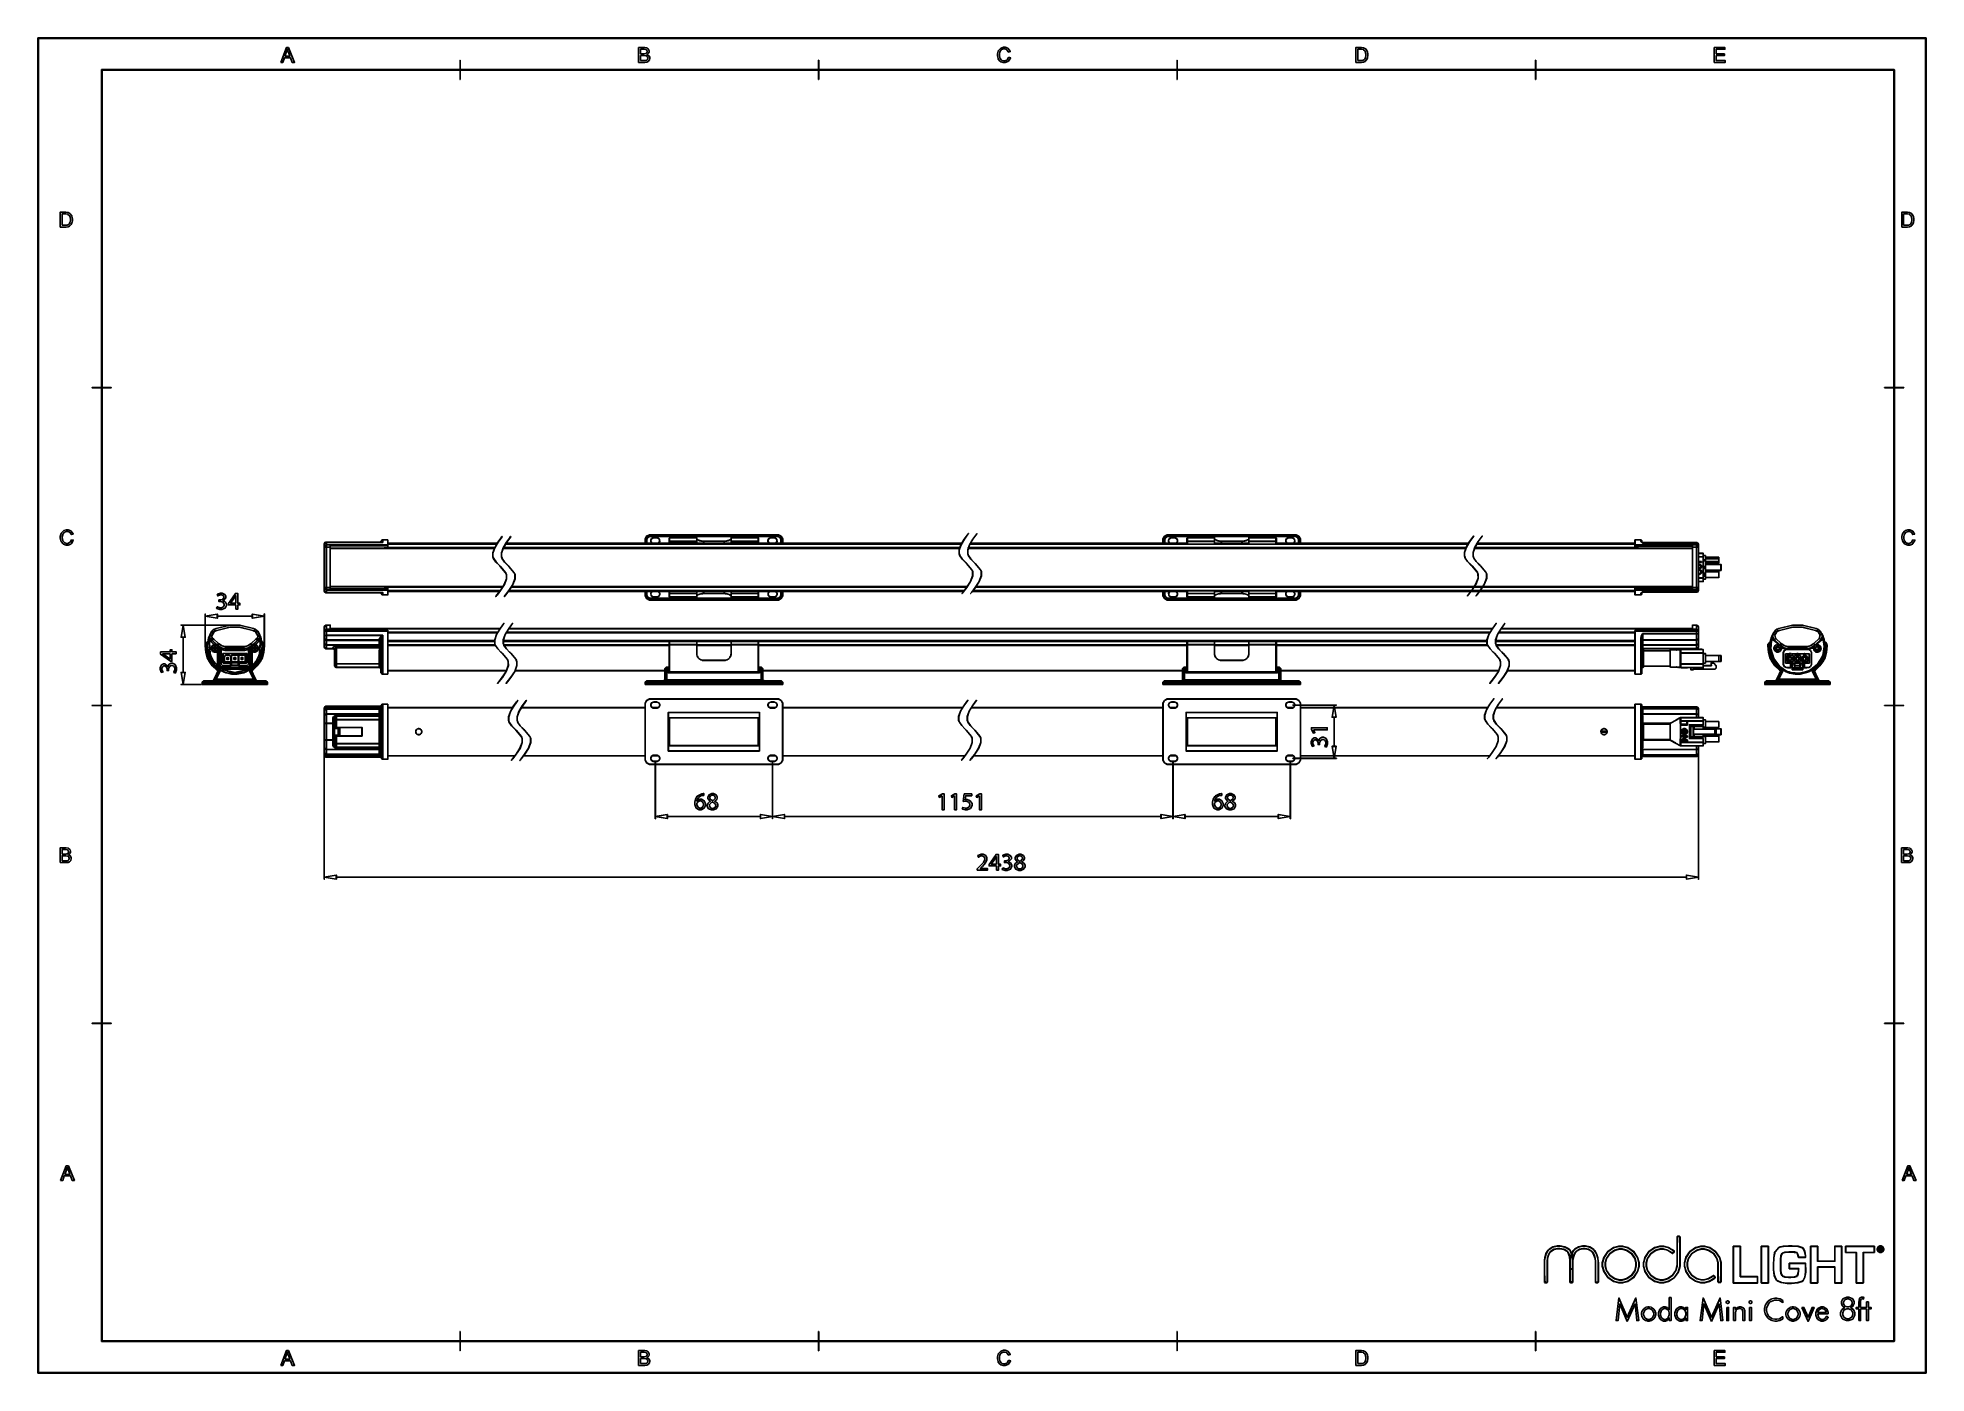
# Model space of a CAD drawing. Extents: x 0.54 to 10.46, y 0.74 to 7.76.
import ezdxf

# ---------------------------------------------------------------- set-up
doc = ezdxf.new("R2010")
doc.units = 0
doc.layers.get('0').update_dxf_attribs({"linetype": 'CONTINUOUS'})

msp = doc.modelspace()

# ---------------------------------------------------------------- linework, layer by layer
at = {"color": 0}
for points in [[(10.4631, 0.73899), (0.53689, 0.73899), (0.53646, 0.73899), (0.53516, 0.74029), (0.53516, 0.74072), (0.53516, 7.75928), (0.53516, 7.75971), (0.53646, 7.76101), (0.53689, 7.76101), (10.4631, 7.76101), (10.4635, 7.76101), (10.4648, 7.75971), (10.4648, 7.75928), (10.4648, 0.74072), (10.4648, 0.74029), (10.4635, 0.73899), (10.4631, 0.73899)], [(0.53863, 0.74246), (10.4614, 0.74246), (10.4614, 7.75754), (0.53863, 7.75754), (0.53863, 0.74246)], [(1.8125, 7.63167), (1.84239, 7.70953), (1.85351, 7.70953), (1.88536, 7.63167), (1.87364, 7.63167), (1.86453, 7.65528), (1.83203, 7.65528), (1.82346, 7.63167), (1.8125, 7.63167)], [(1.83496, 7.66363), (1.86139, 7.66363), (1.85325, 7.68522), (1.8526, 7.68685), (1.84799, 7.70031), (1.84771, 7.70133), (1.84744, 7.70008), (1.84397, 7.68772), (1.84353, 7.68647), (1.83496, 7.66363)], [(3.69461, 7.63167), (3.69461, 7.70953), (3.72385, 7.70953), (3.72738, 7.70953), (3.73719, 7.70757), (3.73812, 7.70714), (3.73899, 7.70676), (3.74604, 7.70068), (3.74658, 7.69987), (3.74707, 7.69906), (3.74962, 7.692), (3.74962, 7.68961), (3.74962, 7.68728), (3.74735, 7.68099), (3.7469, 7.68024), (3.74642, 7.67953), (3.73964, 7.67356), (3.73872, 7.67307), (3.73986, 7.67275), (3.74897, 7.66689), (3.74962, 7.66601), (3.75022, 7.66521), (3.75342, 7.65701), (3.75342, 7.65424), (3.75342, 7.65175), (3.75146, 7.64492), (3.75108, 7.6441), (3.75071, 7.64333), (3.74593, 7.63726), (3.74539, 7.63683), (3.74479, 7.63644), (3.73768, 7.63319), (3.73687, 7.63297), (3.736, 7.63276), (3.72721, 7.63167), (3.72428, 7.63167), (3.69461, 7.63167)], [(3.70492, 7.67681), (3.72174, 7.67681), (3.72418, 7.67681), (3.73107, 7.67763), (3.73156, 7.67774), (3.73221, 7.67796), (3.73714, 7.68115), (3.73747, 7.68158), (3.73779, 7.68207), (3.73947, 7.68685), (3.73947, 7.68842), (3.73947, 7.69015), (3.7379, 7.69472), (3.73763, 7.69521), (3.73731, 7.69569), (3.73286, 7.69906), (3.73232, 7.69922), (3.73172, 7.69943), (3.72325, 7.70031), (3.72049, 7.70031), (3.70492, 7.70031), (3.70492, 7.67681)], [(3.70492, 7.6409), (3.72428, 7.6409), (3.72601, 7.6409), (3.73096, 7.64117), (3.73133, 7.64122), (3.73188, 7.64133), (3.73682, 7.64318), (3.73725, 7.64339), (3.73763, 7.64367), (3.74094, 7.64725), (3.74121, 7.64768), (3.74143, 7.64817), (3.74274, 7.65272), (3.74274, 7.65424), (3.74274, 7.65614), (3.74083, 7.66129), (3.7405, 7.66183), (3.74013, 7.66237), (3.73497, 7.66613), (3.73432, 7.66635), (3.73361, 7.66656), (3.72558, 7.66764), (3.72293, 7.66764), (3.70492, 7.66764), (3.70492, 7.6409)], [(5.63921, 7.65896), (5.64953, 7.65636), (5.64899, 7.65424), (5.63926, 7.63818), (5.63786, 7.63704), (5.63644, 7.63596), (5.62207, 7.63038), (5.61729, 7.63038), (5.61214, 7.63038), (5.59814, 7.63465), (5.59685, 7.63547), (5.59549, 7.63633), (5.5855, 7.64871), (5.58485, 7.65033), (5.58415, 7.65196), (5.58074, 7.66639), (5.58074, 7.67117), (5.58074, 7.67649), (5.58453, 7.69092), (5.58535, 7.69239), (5.5861, 7.6939), (5.59711, 7.7054), (5.59858, 7.70617), (5.59999, 7.70697), (5.61307, 7.71083), (5.61746, 7.71083), (5.62235, 7.71083), (5.63574, 7.70594), (5.6371, 7.70492), (5.6384, 7.70394), (5.64768, 7.69), (5.64822, 7.68821), (5.63807, 7.68582), (5.63758, 7.68722), (5.63103, 7.69754), (5.63021, 7.69814), (5.62935, 7.69879), (5.62022, 7.70204), (5.61724, 7.70204), (5.6135, 7.70204), (5.60325, 7.69846), (5.60226, 7.69775), (5.60124, 7.69706), (5.59418, 7.68744), (5.59381, 7.68619), (5.59337, 7.685), (5.59136, 7.67469), (5.59136, 7.67122), (5.59136, 7.66694), (5.59375, 7.65517), (5.59424, 7.65392), (5.59467, 7.65272), (5.60221, 7.6435), (5.60325, 7.64285), (5.60422, 7.64225), (5.61333, 7.63917), (5.61643, 7.63917), (5.62007, 7.63917), (5.63004, 7.64333), (5.63108, 7.64415), (5.63206, 7.64501), (5.63883, 7.65733), (5.63921, 7.65896)], [(7.465, 7.63167), (7.465, 7.70953), (7.49181, 7.70953), (7.49528, 7.70953), (7.50489, 7.70861), (7.50569, 7.70839), (7.50678, 7.70817), (7.51628, 7.70356), (7.51708, 7.70285), (7.51812, 7.70199), (7.52576, 7.69092), (7.52632, 7.68956), (7.52681, 7.68821), (7.52935, 7.67535), (7.52935, 7.67106), (7.52935, 7.66715), (7.52761, 7.65647), (7.52729, 7.65533), (7.52692, 7.65419), (7.52251, 7.64475), (7.52197, 7.64399), (7.52143, 7.64328), (7.51551, 7.63737), (7.51492, 7.63693), (7.51426, 7.6365), (7.50646, 7.63325), (7.50558, 7.63303), (7.50467, 7.63282), (7.49599, 7.63167), (7.49311, 7.63167), (7.465, 7.63167)], [(7.47532, 7.6409), (7.49192, 7.6409), (7.4949, 7.6409), (7.50325, 7.64208), (7.50401, 7.64231), (7.50472, 7.64258), (7.51053, 7.64594), (7.51096, 7.64638), (7.51156, 7.64697), (7.51633, 7.65517), (7.51671, 7.65619), (7.51704, 7.65722), (7.51878, 7.66769), (7.51878, 7.67117), (7.51878, 7.67589), (7.5154, 7.68886), (7.51476, 7.68994), (7.51406, 7.69108), (7.50592, 7.6984), (7.50499, 7.69874), (7.50429, 7.699), (7.49479, 7.70031), (7.49164, 7.70031), (7.47532, 7.70031), (7.47532, 7.6409)], [(9.35021, 7.63167), (9.35021, 7.70953), (9.40647, 7.70953), (9.40647, 7.70031), (9.36046, 7.70031), (9.36046, 7.67649), (9.40354, 7.67649), (9.40354, 7.66738), (9.36046, 7.66738), (9.36046, 7.64085), (9.40826, 7.64085), (9.40826, 7.63167), (9.35021, 7.63167)], [(10.296, 0.90609), (0.87115, 0.90609), (0.87071, 0.90609), (0.86941, 0.90739), (0.86941, 0.90782), (0.86941, 7.59218), (0.86941, 7.59261), (0.87071, 7.59392), (0.87115, 7.59392), (10.296, 7.59392), (10.2964, 7.59392), (10.2977, 7.59261), (10.2977, 7.59218), (10.2977, 0.90782), (10.2977, 0.90739), (10.2964, 0.90609), (10.296, 0.90609)], [(0.87289, 0.90956), (10.2943, 0.90956), (10.2943, 7.59044), (0.87289, 7.59044), (0.87289, 0.90956)], [(2.75608, 7.54135), (2.75592, 7.54135), (2.75543, 7.54189), (2.75543, 7.54204), (2.75543, 7.64231), (2.75543, 7.64247), (2.75592, 7.64296), (2.75608, 7.64296), (2.75624, 7.64296), (2.75678, 7.64247), (2.75678, 7.64231), (2.75678, 7.54204), (2.75678, 7.54189), (2.75624, 7.54135), (2.75608, 7.54135)], [(4.64106, 7.54135), (4.64085, 7.54135), (4.64035, 7.54189), (4.64035, 7.54204), (4.64035, 7.64231), (4.64035, 7.64247), (4.64085, 7.64296), (4.64106, 7.64296), (4.64122, 7.64296), (4.64176, 7.64247), (4.64176, 7.64231), (4.64176, 7.54204), (4.64176, 7.54189), (4.64122, 7.54135), (4.64106, 7.54135)], [(6.52604, 7.54135), (6.52582, 7.54135), (6.52533, 7.54189), (6.52533, 7.54204), (6.52533, 7.64231), (6.52533, 7.64247), (6.52582, 7.64296), (6.52604, 7.64296), (6.52621, 7.64296), (6.52675, 7.64247), (6.52675, 7.64231), (6.52675, 7.54204), (6.52675, 7.54189), (6.52621, 7.54135), (6.52604, 7.54135)], [(8.41103, 7.54135), (8.41081, 7.54135), (8.41032, 7.54189), (8.41032, 7.54204), (8.41032, 7.64231), (8.41032, 7.64247), (8.41081, 7.64296), (8.41103, 7.64296), (8.41118, 7.64296), (8.41174, 7.64247), (8.41174, 7.64231), (8.41174, 7.54204), (8.41174, 7.54189), (8.41118, 7.54135), (8.41103, 7.54135)], [(0.65283, 6.76579), (0.65283, 6.84358), (0.67963, 6.84358), (0.68305, 6.84358), (0.69265, 6.84267), (0.69347, 6.84244), (0.69455, 6.84224), (0.7041, 6.83762), (0.70491, 6.83692), (0.70589, 6.83604), (0.71354, 6.82497), (0.71408, 6.82362), (0.71457, 6.82226), (0.71718, 6.8094), (0.71718, 6.80512), (0.71718, 6.80122), (0.71539, 6.79053), (0.71506, 6.78939), (0.71468, 6.78825), (0.71029, 6.77881), (0.7098, 6.77806), (0.70926, 6.77735), (0.70329, 6.77143), (0.70269, 6.771), (0.70204, 6.77056), (0.69428, 6.76731), (0.69341, 6.76708), (0.69249, 6.76687), (0.68376, 6.76579), (0.68088, 6.76579), (0.65283, 6.76579)], [(0.66309, 6.77496), (0.67974, 6.77496), (0.68273, 6.77496), (0.69103, 6.77615), (0.69179, 6.77636), (0.69249, 6.77664), (0.69835, 6.78), (0.69878, 6.78043), (0.69938, 6.78103), (0.7041, 6.78922), (0.70448, 6.79025), (0.70481, 6.79129), (0.70654, 6.80181), (0.70654, 6.80528), (0.70654, 6.81), (0.70318, 6.82292), (0.70253, 6.824), (0.70182, 6.82514), (0.69374, 6.83247), (0.69282, 6.83279), (0.69211, 6.83306), (0.68262, 6.83442), (0.67947, 6.83442), (0.66309, 6.83442), (0.66309, 6.77496)], [(10.3358, 6.76579), (10.3358, 6.84358), (10.3626, 6.84358), (10.3661, 6.84358), (10.3757, 6.84267), (10.3765, 6.84244), (10.3776, 6.84224), (10.3871, 6.83762), (10.3879, 6.83692), (10.3889, 6.83604), (10.3966, 6.82497), (10.3971, 6.82362), (10.3976, 6.82226), (10.4002, 6.8094), (10.4002, 6.80512), (10.4002, 6.80122), (10.3984, 6.79053), (10.3981, 6.78939), (10.3977, 6.78825), (10.3933, 6.77881), (10.3928, 6.77806), (10.3923, 6.77735), (10.3863, 6.77143), (10.3857, 6.771), (10.3851, 6.77056), (10.3773, 6.76731), (10.3764, 6.76708), (10.3755, 6.76687), (10.3668, 6.76579), (10.3639, 6.76579), (10.3358, 6.76579)], [(10.3461, 6.77496), (10.3627, 6.77496), (10.3657, 6.77496), (10.3741, 6.77615), (10.3748, 6.77636), (10.3755, 6.77664), (10.3813, 6.78), (10.3818, 6.78043), (10.3824, 6.78103), (10.3872, 6.78922), (10.3875, 6.79025), (10.3879, 6.79129), (10.3896, 6.80181), (10.3896, 6.80528), (10.3896, 6.81), (10.3862, 6.82292), (10.3856, 6.824), (10.3849, 6.82514), (10.3767, 6.83247), (10.3758, 6.83279), (10.3751, 6.83306), (10.3656, 6.83442), (10.3625, 6.83442), (10.3461, 6.83442), (10.3461, 6.77496)], [(0.92128, 5.92042), (0.82096, 5.92042), (0.8208, 5.92042), (0.82031, 5.9209), (0.82031, 5.92106), (0.82031, 5.92128), (0.8208, 5.92176), (0.82096, 5.92176), (0.92128, 5.92176), (0.92144, 5.92176), (0.92193, 5.92128), (0.92193, 5.92106), (0.92193, 5.9209), (0.92144, 5.92042), (0.92128, 5.92042)], [(10.3461, 5.92042), (10.2458, 5.92042), (10.2457, 5.92042), (10.2452, 5.9209), (10.2452, 5.92106), (10.2452, 5.92128), (10.2457, 5.92176), (10.2458, 5.92176), (10.3461, 5.92176), (10.3463, 5.92176), (10.3468, 5.92128), (10.3468, 5.92106), (10.3468, 5.9209), (10.3463, 5.92042), (10.3461, 5.92042)], [(0.71202, 5.12196), (0.72228, 5.11936), (0.72173, 5.11724), (0.71202, 5.10118), (0.71067, 5.10004), (0.70926, 5.09896), (0.69488, 5.09337), (0.6901, 5.09337), (0.68495, 5.09337), (0.6709, 5.09765), (0.6696, 5.09847), (0.66824, 5.09933), (0.65826, 5.11171), (0.65761, 5.11333), (0.6569, 5.11496), (0.65348, 5.12939), (0.65348, 5.13417), (0.65348, 5.13949), (0.65734, 5.15392), (0.65815, 5.15539), (0.65891, 5.1569), (0.66992, 5.1684), (0.67139, 5.16917), (0.6728, 5.16997), (0.68587, 5.17383), (0.69027, 5.17383), (0.69515, 5.17383), (0.70855, 5.16894), (0.70991, 5.16792), (0.71121, 5.16694), (0.72043, 5.153), (0.72098, 5.15121), (0.71083, 5.14882), (0.71034, 5.15022), (0.70383, 5.16054), (0.70296, 5.16114), (0.70209, 5.16178), (0.69298, 5.16504), (0.69, 5.16504), (0.68625, 5.16504), (0.676, 5.16146), (0.67502, 5.16075), (0.67399, 5.16004), (0.66694, 5.15044), (0.66656, 5.14919), (0.66612, 5.148), (0.66412, 5.13769), (0.66412, 5.13422), (0.66412, 5.12993), (0.6665, 5.11817), (0.66699, 5.11692), (0.66748, 5.11572), (0.67497, 5.1065), (0.676, 5.10585), (0.67697, 5.10525), (0.68614, 5.10215), (0.68924, 5.10215), (0.69287, 5.10215), (0.70285, 5.10633), (0.70388, 5.10715), (0.70486, 5.10801), (0.71164, 5.12033), (0.71202, 5.12196)], [(10.395, 5.12196), (10.4053, 5.11936), (10.4048, 5.11724), (10.3951, 5.10118), (10.3937, 5.10004), (10.3923, 5.09896), (10.3779, 5.09337), (10.3731, 5.09337), (10.3679, 5.09337), (10.3539, 5.09765), (10.3527, 5.09847), (10.3513, 5.09933), (10.3413, 5.11171), (10.3407, 5.11333), (10.34, 5.11496), (10.3365, 5.12939), (10.3365, 5.13417), (10.3365, 5.13949), (10.3403, 5.15392), (10.3412, 5.15539), (10.3419, 5.1569), (10.3529, 5.1684), (10.3544, 5.16917), (10.3558, 5.16997), (10.3689, 5.17383), (10.3733, 5.17383), (10.3782, 5.17383), (10.3915, 5.16894), (10.3929, 5.16792), (10.3942, 5.16694), (10.4035, 5.153), (10.404, 5.15121), (10.3939, 5.14882), (10.3934, 5.15022), (10.3868, 5.16054), (10.386, 5.16114), (10.3851, 5.16178), (10.376, 5.16504), (10.373, 5.16504), (10.3693, 5.16504), (10.3591, 5.16146), (10.3581, 5.16075), (10.357, 5.16004), (10.35, 5.15044), (10.3496, 5.14919), (10.3492, 5.148), (10.3472, 5.13769), (10.3472, 5.13422), (10.3472, 5.12993), (10.3496, 5.11817), (10.35, 5.11692), (10.3505, 5.11572), (10.358, 5.1065), (10.3591, 5.10585), (10.36, 5.10525), (10.3691, 5.10215), (10.3722, 5.10215), (10.3759, 5.10215), (10.3858, 5.10633), (10.3869, 5.10715), (10.3879, 5.10801), (10.3946, 5.12033), (10.395, 5.12196)], [(2.04144, 5.0975), (2.04139, 5.09754), (2.04107, 5.09787), (2.04112, 5.09787), (2.04118, 5.09933), (2.04915, 5.10807), (2.05181, 5.10807), (2.05192, 5.10807), (2.05219, 5.10807), (2.05231, 5.10807), (2.05236, 5.10807), (2.05263, 5.10781), (2.05263, 5.10769), (2.05263, 5.10764), (2.05236, 5.10736), (2.05231, 5.10736), (2.05225, 5.10736), (2.05219, 5.10742), (2.05186, 5.10742), (2.05181, 5.10742), (2.04926, 5.10742), (2.04183, 5.09918), (2.04178, 5.09782), (2.04178, 5.09776), (2.0415, 5.0975), (2.04144, 5.0975)], [(2.04144, 5.08561), (2.04139, 5.08561), (2.04129, 5.08561), (2.04107, 5.08599), (2.04112, 5.08599), (2.04124, 5.08735), (2.04889, 5.09526), (2.05143, 5.09526), (2.05165, 5.09526), (2.05219, 5.09526), (2.05231, 5.09521), (2.05236, 5.09521), (2.05263, 5.09494), (2.05263, 5.09483), (2.05263, 5.09478), (2.05236, 5.09457), (2.05231, 5.09457), (2.05225, 5.09457), (2.05203, 5.09457), (2.05154, 5.09457), (2.05143, 5.09457), (2.04899, 5.09457), (2.04189, 5.08718), (2.04178, 5.08594), (2.04178, 5.08589), (2.0415, 5.08561), (2.04144, 5.08561)], [(2.04144, 5.0784), (2.04135, 5.0784), (2.04129, 5.07844), (2.04107, 5.07883), (2.04112, 5.07883), (2.04129, 5.07964), (2.04129, 5.07969), (2.04135, 5.07975), (2.04139, 5.07975), (2.04199, 5.08051), (2.04204, 5.08057), (2.04308, 5.08128), (2.04449, 5.08197), (2.04617, 5.08247), (2.04807, 5.08285), (2.05012, 5.08311), (2.05225, 5.08317), (2.05231, 5.08317), (2.05263, 5.08296), (2.05263, 5.08285), (2.05263, 5.08279), (2.05236, 5.08247), (2.05231, 5.08247), (2.05018, 5.08242), (2.04818, 5.08214), (2.04633, 5.08182), (2.04471, 5.08128), (2.0434, 5.08068), (2.04249, 5.08003), (2.04194, 5.07937), (2.04178, 5.07867), (2.04172, 5.07867), (2.0415, 5.0784), (2.04144, 5.0784)], [(2.04144, 5.09814), (2.04135, 5.09814), (2.04112, 5.09847), (2.04112, 5.09853), (2.04112, 5.10053), (2.04438, 5.10644), (2.05029, 5.10969), (2.05231, 5.10969), (2.05236, 5.10969), (2.05263, 5.10949), (2.05263, 5.10938), (2.05263, 5.10932), (2.05236, 5.109), (2.05231, 5.109), (2.0504, 5.109), (2.04482, 5.10596), (2.04178, 5.10042), (2.04178, 5.09853), (2.04178, 5.09847), (2.0415, 5.09814), (2.04144, 5.09814)], [(2.04144, 5.0975), (2.04135, 5.0975), (2.04112, 5.09782), (2.04112, 5.09787), (2.04112, 5.09853), (2.04112, 5.09864), (2.04135, 5.09885), (2.04144, 5.09885), (2.0415, 5.09885), (2.04178, 5.09864), (2.04178, 5.09853), (2.04178, 5.09787), (2.04178, 5.09782), (2.0415, 5.0975), (2.04144, 5.0975)], [(2.04144, 5.08561), (2.04135, 5.08561), (2.04112, 5.08589), (2.04112, 5.08594), (2.04112, 5.09787), (2.04112, 5.09799), (2.04135, 5.09819), (2.04144, 5.09819), (2.0415, 5.09819), (2.04178, 5.09799), (2.04178, 5.09787), (2.04178, 5.08594), (2.04178, 5.08589), (2.0415, 5.08561), (2.04144, 5.08561)], [(2.04144, 5.0784), (2.04135, 5.0784), (2.04112, 5.07867), (2.04112, 5.07872), (2.04112, 5.08599), (2.04112, 5.0861), (2.04135, 5.08632), (2.04144, 5.08632), (2.0415, 5.08632), (2.04178, 5.0861), (2.04178, 5.08599), (2.04178, 5.07872), (2.04178, 5.07867), (2.0415, 5.0784), (2.04144, 5.0784)], [(2.04144, 4.8731), (2.04135, 4.8731), (2.04112, 4.87343), (2.04112, 4.87349), (2.04112, 5.07872), (2.04112, 5.07883), (2.04135, 5.0791), (2.04144, 5.0791), (2.0415, 5.0791), (2.04178, 5.07883), (2.04178, 5.07872), (2.04178, 4.87349), (2.04178, 4.87343), (2.0415, 4.8731), (2.04144, 4.8731)], [(2.34039, 5.109), (2.05231, 5.109), (2.05219, 5.109), (2.05192, 5.10926), (2.05192, 5.10932), (2.05192, 5.10943), (2.05219, 5.10969), (2.05231, 5.10969), (2.34039, 5.10969), (2.34044, 5.10969), (2.34071, 5.10943), (2.34071, 5.10932), (2.34071, 5.10926), (2.34044, 5.109), (2.34039, 5.109)], [(2.05231, 5.09451), (2.05219, 5.09451), (2.05192, 5.09483), (2.05192, 5.09489), (2.05192, 5.10775), (2.05192, 5.10786), (2.05219, 5.10807), (2.05231, 5.10807), (2.05236, 5.10807), (2.05263, 5.10786), (2.05263, 5.10775), (2.05263, 5.09489), (2.05263, 5.09483), (2.05236, 5.09451), (2.05231, 5.09451)], [(2.34864, 5.10736), (2.05231, 5.10736), (2.05219, 5.10736), (2.05192, 5.10769), (2.05192, 5.10775), (2.05192, 5.10786), (2.05219, 5.10807), (2.05231, 5.10807), (2.34864, 5.10807), (2.34868, 5.10807), (2.34896, 5.10786), (2.34896, 5.10775), (2.34896, 5.10769), (2.34868, 5.10736), (2.34864, 5.10736)], [(2.05231, 5.08247), (2.05219, 5.08247), (2.05192, 5.08274), (2.05192, 5.08279), (2.05192, 5.09489), (2.05192, 5.095), (2.05219, 5.09521), (2.05231, 5.09521), (2.05236, 5.09521), (2.05263, 5.095), (2.05263, 5.09489), (2.05263, 5.08279), (2.05263, 5.08274), (2.05236, 5.08247), (2.05231, 5.08247)], [(2.37571, 5.09451), (2.05231, 5.09451), (2.05219, 5.09451), (2.05192, 5.09483), (2.05192, 5.09489), (2.05192, 5.095), (2.05219, 5.09521), (2.05231, 5.09521), (2.37571, 5.09521), (2.37576, 5.09521), (2.37608, 5.095), (2.37608, 5.09489), (2.37608, 5.09483), (2.37576, 5.09451), (2.37571, 5.09451)], [(2.05231, 4.86903), (2.05219, 4.86903), (2.05192, 4.86931), (2.05192, 4.86936), (2.05192, 5.08285), (2.05192, 5.08296), (2.05219, 5.08317), (2.05231, 5.08317), (2.05236, 5.08317), (2.05263, 5.08296), (2.05263, 5.08285), (2.05263, 4.86936), (2.05263, 4.86931), (2.05236, 4.86903), (2.05231, 4.86903)], [(2.07308, 5.08247), (2.05231, 5.08247), (2.05219, 5.08247), (2.05192, 5.08274), (2.05192, 5.08279), (2.05192, 5.0829), (2.05219, 5.08317), (2.05231, 5.08317), (2.07308, 5.08317), (2.07314, 5.08317), (2.0734, 5.0829), (2.0734, 5.08279), (2.0734, 5.08274), (2.07314, 5.08247), (2.07308, 5.08247)], [(2.37571, 5.09196), (2.07308, 5.09196), (2.07297, 5.09196), (2.07269, 5.09229), (2.07269, 5.09233), (2.07269, 5.09244), (2.07297, 5.09267), (2.07308, 5.09267), (2.37571, 5.09267), (2.37576, 5.09267), (2.37608, 5.09244), (2.37608, 5.09233), (2.37608, 5.09229), (2.37576, 5.09196), (2.37571, 5.09196)], [(2.07308, 5.08247), (2.07297, 5.08247), (2.07269, 5.08274), (2.07269, 5.08279), (2.07269, 5.09233), (2.07269, 5.09244), (2.07297, 5.09267), (2.07308, 5.09267), (2.07314, 5.09267), (2.0734, 5.09244), (2.0734, 5.09233), (2.0734, 5.08279), (2.0734, 5.08274), (2.07314, 5.08247), (2.07308, 5.08247)], [(2.37571, 5.08942), (2.07308, 5.08942), (2.07297, 5.08942), (2.07269, 5.08968), (2.07269, 5.08974), (2.07269, 5.08985), (2.07297, 5.09011), (2.07308, 5.09011), (2.37571, 5.09011), (2.37576, 5.09011), (2.37608, 5.08985), (2.37608, 5.08974), (2.37608, 5.08968), (2.37576, 5.08942), (2.37571, 5.08942)], [(2.07308, 4.86903), (2.07297, 4.86903), (2.07269, 4.86931), (2.07269, 4.86936), (2.07269, 5.08285), (2.07269, 5.08296), (2.07297, 5.08317), (2.07308, 5.08317), (2.07314, 5.08317), (2.0734, 5.08296), (2.0734, 5.08285), (2.0734, 4.86936), (2.0734, 4.86931), (2.07314, 4.86903), (2.07308, 4.86903)], [(2.93668, 5.07671), (2.07308, 5.07671), (2.07297, 5.07671), (2.07269, 5.07704), (2.07269, 5.0771), (2.07269, 5.07721), (2.07297, 5.07742), (2.07308, 5.07742), (2.93668, 5.07742), (2.93674, 5.07742), (2.93701, 5.07721), (2.93701, 5.0771), (2.93701, 5.07704), (2.93674, 5.07671), (2.93668, 5.07671)], [(2.33957, 5.11128), (2.33946, 5.11128), (2.33925, 5.11154), (2.33925, 5.1116), (2.33925, 5.11399), (2.34625, 5.12099), (2.34864, 5.12099), (2.34868, 5.12099), (2.34896, 5.12076), (2.34896, 5.12067), (2.34896, 5.12061), (2.34868, 5.12028), (2.34864, 5.12028), (2.34646, 5.12028), (2.33996, 5.11376), (2.33996, 5.1116), (2.33996, 5.11154), (2.33963, 5.11128), (2.33957, 5.11128)], [(2.33957, 5.109), (2.33946, 5.109), (2.33925, 5.10926), (2.33925, 5.10932), (2.33925, 5.1116), (2.33925, 5.11171), (2.33946, 5.11199), (2.33957, 5.11199), (2.33963, 5.11199), (2.33996, 5.11171), (2.33996, 5.1116), (2.33996, 5.10932), (2.33996, 5.10926), (2.33963, 5.109), (2.33957, 5.109)], [(2.37571, 5.12028), (2.34864, 5.12028), (2.34853, 5.12028), (2.34825, 5.12061), (2.34825, 5.12067), (2.34825, 5.12076), (2.34853, 5.12099), (2.34864, 5.12099), (2.37571, 5.12099), (2.37576, 5.12099), (2.37608, 5.12076), (2.37608, 5.12067), (2.37608, 5.12061), (2.37576, 5.12028), (2.37571, 5.12028)], [(2.37571, 5.07915), (2.35764, 5.07915), (2.35753, 5.07915), (2.35732, 5.07943), (2.35732, 5.07949), (2.35732, 5.07958), (2.35753, 5.07986), (2.35764, 5.07986), (2.37571, 5.07986), (2.37576, 5.07986), (2.37608, 5.07958), (2.37608, 5.07949), (2.37608, 5.07943), (2.37576, 5.07915), (2.37571, 5.07915)], [(2.35764, 5.07671), (2.35753, 5.07671), (2.35732, 5.07704), (2.35732, 5.0771), (2.35732, 5.07949), (2.35732, 5.07958), (2.35753, 5.07986), (2.35764, 5.07986), (2.35769, 5.07986), (2.35801, 5.07958), (2.35801, 5.07949), (2.35801, 5.0771), (2.35801, 5.07704), (2.35769, 5.07671), (2.35764, 5.07671)], [(2.37571, 5.09451), (2.3756, 5.09451), (2.37537, 5.09483), (2.37537, 5.09489), (2.37537, 5.12067), (2.37537, 5.12076), (2.3756, 5.12099), (2.37571, 5.12099), (2.37576, 5.12099), (2.37608, 5.12076), (2.37608, 5.12067), (2.37608, 5.09489), (2.37608, 5.09483), (2.37576, 5.09451), (2.37571, 5.09451)], [(2.95133, 5.10221), (2.37576, 5.10221), (2.37565, 5.10221), (2.37537, 5.10254), (2.37537, 5.1026), (2.37537, 5.10271), (2.37565, 5.10292), (2.37576, 5.10292), (2.95133, 5.10292), (2.95139, 5.10292), (2.95167, 5.10271), (2.95167, 5.1026), (2.95167, 5.10254), (2.95139, 5.10221), (2.95133, 5.10221)], [(2.94868, 5.09814), (2.37571, 5.09814), (2.3756, 5.09814), (2.37537, 5.09847), (2.37537, 5.09853), (2.37537, 5.09864), (2.3756, 5.09885), (2.37571, 5.09885), (2.94868, 5.09885), (2.94874, 5.09885), (2.94906, 5.09864), (2.94906, 5.09853), (2.94906, 5.09847), (2.94874, 5.09814), (2.94868, 5.09814)], [(2.37571, 5.09196), (2.3756, 5.09196), (2.37537, 5.09229), (2.37537, 5.09233), (2.37537, 5.09489), (2.37537, 5.095), (2.3756, 5.09521), (2.37571, 5.09521), (2.37576, 5.09521), (2.37608, 5.095), (2.37608, 5.09489), (2.37608, 5.09233), (2.37608, 5.09229), (2.37576, 5.09196), (2.37571, 5.09196)], [(2.37571, 5.08942), (2.3756, 5.08942), (2.37537, 5.08968), (2.37537, 5.08974), (2.37537, 5.09233), (2.37537, 5.09244), (2.3756, 5.09267), (2.37571, 5.09267), (2.37576, 5.09267), (2.37608, 5.09244), (2.37608, 5.09233), (2.37608, 5.08974), (2.37608, 5.08968), (2.37576, 5.08942), (2.37571, 5.08942)], [(2.37571, 5.07915), (2.3756, 5.07915), (2.37537, 5.07943), (2.37537, 5.07949), (2.37537, 5.08974), (2.37537, 5.08985), (2.3756, 5.09006), (2.37571, 5.09006), (2.37576, 5.09006), (2.37608, 5.08985), (2.37608, 5.08974), (2.37608, 5.07949), (2.37608, 5.07943), (2.37576, 5.07915), (2.37571, 5.07915)], [(5.38211, 5.07671), (2.98182, 5.07671), (2.98172, 5.07671), (2.9815, 5.07704), (2.9815, 5.0771), (2.9815, 5.07721), (2.98172, 5.07742), (2.98182, 5.07742), (5.38211, 5.07742), (5.38217, 5.07742), (5.38243, 5.07721), (5.38243, 5.0771), (5.38243, 5.07704), (5.38217, 5.07671), (5.38211, 5.07671)], [(5.39106, 5.09814), (2.99388, 5.09814), (2.99376, 5.09814), (2.99354, 5.09847), (2.99354, 5.09853), (2.99354, 5.09864), (2.99376, 5.09885), (2.99388, 5.09885), (5.39106, 5.09885), (5.39111, 5.09885), (5.39144, 5.09864), (5.39144, 5.09853), (5.39144, 5.09847), (5.39111, 5.09814), (5.39106, 5.09814)], [(5.39328, 5.10221), (2.99653, 5.10221), (2.99642, 5.10221), (2.99615, 5.10254), (2.99615, 5.1026), (2.99615, 5.10271), (2.99642, 5.10292), (2.99653, 5.10292), (5.39328, 5.10292), (5.39333, 5.10292), (5.39367, 5.10271), (5.39367, 5.1026), (5.39367, 5.10254), (5.39333, 5.10221), (5.39328, 5.10221)], [(3.729, 5.12028), (3.72889, 5.12028), (3.72868, 5.12061), (3.72868, 5.12067), (3.72868, 5.12554), (3.73671, 5.14008), (3.75125, 5.14811), (3.75613, 5.14811), (3.75618, 5.14811), (3.75646, 5.14789), (3.75646, 5.14779), (3.75646, 5.14774), (3.75618, 5.1474), (3.75613, 5.1474), (3.75136, 5.1474), (3.73719, 5.1396), (3.72933, 5.12543), (3.72933, 5.12067), (3.72933, 5.12061), (3.72906, 5.12028), (3.729, 5.12028)], [(3.729, 5.10221), (3.72889, 5.10221), (3.72868, 5.10254), (3.72868, 5.1026), (3.72868, 5.12067), (3.72868, 5.12076), (3.72889, 5.12099), (3.729, 5.12099), (3.72906, 5.12099), (3.72933, 5.12076), (3.72933, 5.12067), (3.72933, 5.1026), (3.72933, 5.10254), (3.72906, 5.10221), (3.729, 5.10221)], [(3.73807, 5.12028), (3.729, 5.12028), (3.72889, 5.12028), (3.72868, 5.12061), (3.72868, 5.12067), (3.72868, 5.12076), (3.72889, 5.12099), (3.729, 5.12099), (3.73807, 5.12099), (3.73812, 5.12099), (3.73839, 5.12076), (3.73839, 5.12067), (3.73839, 5.12061), (3.73812, 5.12028), (3.73807, 5.12028)], [(3.73807, 5.12028), (3.73796, 5.12028), (3.73774, 5.12061), (3.73774, 5.12067), (3.73774, 5.12392), (3.74311, 5.13368), (3.75288, 5.13906), (3.75613, 5.13906), (3.75618, 5.13906), (3.75646, 5.13883), (3.75646, 5.13872), (3.75646, 5.13867), (3.75618, 5.1384), (3.75613, 5.1384), (3.75299, 5.1384), (3.7436, 5.13319), (3.73839, 5.12381), (3.73839, 5.12067), (3.73839, 5.12061), (3.73812, 5.12028), (3.73807, 5.12028)], [(3.75613, 5.1384), (3.75603, 5.1384), (3.75581, 5.13867), (3.75581, 5.13872), (3.75581, 5.14779), (3.75581, 5.14789), (3.75603, 5.14811), (3.75613, 5.14811), (3.75618, 5.14811), (3.75646, 5.14789), (3.75646, 5.14779), (3.75646, 5.13872), (3.75646, 5.13867), (3.75618, 5.1384), (3.75613, 5.1384)], [(4.42469, 5.1474), (3.75613, 5.1474), (3.75603, 5.1474), (3.75581, 5.14768), (3.75581, 5.14774), (3.75581, 5.14785), (3.75603, 5.14811), (3.75613, 5.14811), (4.42469, 5.14811), (4.42475, 5.14811), (4.42503, 5.14785), (4.42503, 5.14774), (4.42503, 5.14768), (4.42475, 5.1474), (4.42469, 5.1474)], [(4.42469, 5.1384), (3.75613, 5.1384), (3.75603, 5.1384), (3.75581, 5.13867), (3.75581, 5.13872), (3.75581, 5.13883), (3.75603, 5.13906), (3.75613, 5.13906), (4.42469, 5.13906), (4.42475, 5.13906), (4.42503, 5.13883), (4.42503, 5.13872), (4.42503, 5.13867), (4.42475, 5.1384), (4.42469, 5.1384)], [(3.76606, 5.10221), (3.76606, 5.10221), (3.76585, 5.10226), (3.76585, 5.10226), (3.76465, 5.10303), (3.75803, 5.1129), (3.75803, 5.11615), (3.75803, 5.11903), (3.76275, 5.12756), (3.77132, 5.13226), (3.77419, 5.13226), (3.77425, 5.13226), (3.77453, 5.13206), (3.77453, 5.13194), (3.77453, 5.13189), (3.77425, 5.13162), (3.77419, 5.13162), (3.77143, 5.13162), (3.76324, 5.12711), (3.75874, 5.11893), (3.75874, 5.11615), (3.75874, 5.11285), (3.76503, 5.10357), (3.76622, 5.10286), (3.76622, 5.10286), (3.76633, 5.10249), (3.76633, 5.10243), (3.76628, 5.10243), (3.76611, 5.10221), (3.76606, 5.10221)], [(3.78999, 5.13162), (3.77419, 5.13162), (3.77408, 5.13162), (3.77387, 5.13189), (3.77387, 5.13194), (3.77387, 5.13206), (3.77408, 5.13232), (3.77419, 5.13232), (3.78999, 5.13232), (3.79004, 5.13232), (3.79036, 5.13206), (3.79036, 5.13194), (3.79036, 5.13189), (3.79004, 5.13162), (3.78999, 5.13162)], [(3.79812, 5.10221), (3.79812, 5.10221), (3.79785, 5.10243), (3.79785, 5.10243), (3.79779, 5.10249), (3.7979, 5.10286), (3.79796, 5.10286), (3.79975, 5.104), (3.80496, 5.11242), (3.80431, 5.12229), (3.80322, 5.12408), (3.80251, 5.12528), (3.79308, 5.13162), (3.78999, 5.13162), (3.78988, 5.13162), (3.78965, 5.13189), (3.78965, 5.13194), (3.78965, 5.13206), (3.78988, 5.13226), (3.78999, 5.13226), (3.7934, 5.13226), (3.80306, 5.12571), (3.80382, 5.12446), (3.80496, 5.12256), (3.80561, 5.11225), (3.80024, 5.10346), (3.79833, 5.10226), (3.79833, 5.10226), (3.79818, 5.10221), (3.79812, 5.10221)], [(3.85553, 5.12935), (3.85542, 5.12935), (3.85514, 5.12961), (3.85514, 5.12967), (3.85514, 5.13021), (3.85678, 5.13183), (3.85732, 5.13183), (3.85736, 5.13183), (3.85764, 5.13162), (3.85764, 5.13151), (3.85764, 5.13146), (3.85736, 5.13113), (3.85732, 5.13113), (3.85693, 5.13113), (3.85585, 5.13004), (3.85585, 5.12967), (3.85585, 5.12961), (3.85558, 5.12935), (3.85553, 5.12935)], [(3.85553, 5.12901), (3.85542, 5.12901), (3.85514, 5.12929), (3.85514, 5.12935), (3.85514, 5.12989), (3.85678, 5.13151), (3.85732, 5.13151), (3.85736, 5.13151), (3.85764, 5.13124), (3.85764, 5.13113), (3.85764, 5.13108), (3.85736, 5.13081), (3.85732, 5.13081), (3.85693, 5.13081), (3.85585, 5.12972), (3.85585, 5.12935), (3.85585, 5.12929), (3.85558, 5.12901), (3.85553, 5.12901)], [(3.85553, 5.12901), (3.85542, 5.12901), (3.85514, 5.12929), (3.85514, 5.12935), (3.85514, 5.12972), (3.85514, 5.12983), (3.85542, 5.13004), (3.85553, 5.13004), (3.85558, 5.13004), (3.85585, 5.12983), (3.85585, 5.12972), (3.85585, 5.12935), (3.85585, 5.12929), (3.85558, 5.12901), (3.85553, 5.12901)], [(3.85553, 5.11279), (3.85542, 5.11279), (3.85514, 5.11307), (3.85514, 5.11312), (3.85514, 5.12935), (3.85514, 5.12944), (3.85542, 5.12972), (3.85553, 5.12972), (3.85558, 5.12972), (3.85585, 5.12944), (3.85585, 5.12935), (3.85585, 5.11312), (3.85585, 5.11307), (3.85558, 5.11279), (3.85553, 5.11279)], [(3.85732, 5.11279), (3.85553, 5.11279), (3.85542, 5.11279), (3.85514, 5.11307), (3.85514, 5.11312), (3.85514, 5.11322), (3.85542, 5.1135), (3.85553, 5.1135), (3.85732, 5.1135), (3.85736, 5.1135), (3.85764, 5.11322), (3.85764, 5.11312), (3.85764, 5.11307), (3.85736, 5.11279), (3.85732, 5.11279)], [(3.85553, 5.09814), (3.85542, 5.09814), (3.85514, 5.09847), (3.85514, 5.09853), (3.85514, 5.11312), (3.85514, 5.11322), (3.85542, 5.1135), (3.85553, 5.1135), (3.85558, 5.1135), (3.85585, 5.11322), (3.85585, 5.11312), (3.85585, 5.09853), (3.85585, 5.09847), (3.85558, 5.09814), (3.85553, 5.09814)], [(4.00006, 5.13113), (3.85732, 5.13113), (3.85721, 5.13113), (3.85693, 5.13146), (3.85693, 5.13151), (3.85693, 5.13162), (3.85721, 5.13183), (3.85732, 5.13183), (4.00006, 5.13183), (4.00011, 5.13183), (4.00038, 5.13162), (4.00038, 5.13151), (4.00038, 5.13146), (4.00011, 5.13113), (4.00006, 5.13113)], [(4.00006, 5.13081), (3.85732, 5.13081), (3.85721, 5.13081), (3.85693, 5.13108), (3.85693, 5.13113), (3.85693, 5.13124), (3.85721, 5.13151), (3.85732, 5.13151), (4.00006, 5.13151), (4.00011, 5.13151), (4.00038, 5.13124), (4.00038, 5.13113), (4.00038, 5.13108), (4.00011, 5.13081), (4.00006, 5.13081)], [(4.00006, 5.11279), (3.85732, 5.11279), (3.85721, 5.11279), (3.85693, 5.11307), (3.85693, 5.11312), (3.85693, 5.11322), (3.85721, 5.1135), (3.85732, 5.1135), (4.00006, 5.1135), (4.00011, 5.1135), (4.00038, 5.11322), (4.00038, 5.11312), (4.00038, 5.11307), (4.00011, 5.11279), (4.00006, 5.11279)], [(3.85732, 5.11279), (3.85721, 5.11279), (3.85699, 5.11307), (3.85699, 5.11312), (3.85699, 5.13113), (3.85699, 5.13124), (3.85721, 5.13151), (3.85732, 5.13151), (3.85736, 5.13151), (3.85764, 5.13124), (3.85764, 5.13113), (3.85764, 5.11312), (3.85764, 5.11307), (3.85736, 5.11279), (3.85732, 5.11279)], [(4.00006, 5.13081), (3.99994, 5.13081), (3.99972, 5.13108), (3.99972, 5.13113), (3.99972, 5.13151), (3.99972, 5.13162), (3.99994, 5.13183), (4.00006, 5.13183), (4.00011, 5.13183), (4.00038, 5.13162), (4.00038, 5.13151), (4.00038, 5.13113), (4.00038, 5.13108), (4.00011, 5.13081), (4.00006, 5.13081)], [(4.00006, 5.11279), (3.99994, 5.11279), (3.99972, 5.11307), (3.99972, 5.11312), (3.99972, 5.13113), (3.99972, 5.13124), (3.99994, 5.13151), (4.00006, 5.13151), (4.00011, 5.13151), (4.00038, 5.13124), (4.00038, 5.13113), (4.00038, 5.11312), (4.00038, 5.11307), (4.00011, 5.11279), (4.00006, 5.11279)], [(4.03618, 5.11333), (4.03435, 5.11333), (4.02946, 5.11367), (4.02886, 5.11372), (4.02826, 5.11382), (4.02251, 5.11469), (4.02197, 5.11481), (4.02143, 5.11496), (4.01617, 5.11632), (4.01568, 5.11649), (4.01519, 5.11664), (4.01069, 5.11833), (4.01025, 5.11849), (4.00982, 5.11871), (4.00613, 5.12061), (4.00586, 5.12076), (4.00553, 5.12099), (4.00276, 5.12283), (4.00256, 5.12299), (4.00228, 5.12321), (4.0006, 5.125), (4.00049, 5.12517), (4.00032, 5.12538), (3.99972, 5.12679), (3.99972, 5.12722), (3.99972, 5.12733), (3.99994, 5.12756), (4.00006, 5.12756), (4.00011, 5.12756), (4.00043, 5.12733), (4.00043, 5.12722), (4.00043, 5.12685), (4.00092, 5.12576), (4.00103, 5.1256), (4.00114, 5.12543), (4.00276, 5.12375), (4.00299, 5.12354), (4.00319, 5.12337), (4.00586, 5.12158), (4.00618, 5.12136), (4.00651, 5.12121), (4.0101, 5.11936), (4.01053, 5.11914), (4.0109, 5.11897), (4.01535, 5.11729), (4.01585, 5.11714), (4.01633, 5.11697), (4.02154, 5.11561), (4.02208, 5.1155), (4.02262, 5.1154), (4.02832, 5.11447), (4.02892, 5.11442), (4.02951, 5.11436), (4.0345, 5.11404), (4.03618, 5.11404), (4.03624, 5.11404), (4.03651, 5.11376), (4.03651, 5.11367), (4.03651, 5.11361), (4.03624, 5.11333), (4.03618, 5.11333)], [(4.00006, 5.09814), (3.99994, 5.09814), (3.99972, 5.09847), (3.99972, 5.09853), (3.99972, 5.11312), (3.99972, 5.11322), (3.99994, 5.1135), (4.00006, 5.1135), (4.00011, 5.1135), (4.00038, 5.11322), (4.00038, 5.11312), (4.00038, 5.09853), (4.00038, 5.09847), (4.00011, 5.09814), (4.00006, 5.09814)], [(4.18078, 5.10221), (4.00006, 5.10221), (3.99994, 5.10221), (3.99972, 5.10254), (3.99972, 5.1026), (3.99972, 5.10271), (3.99994, 5.10292), (4.00006, 5.10292), (4.18078, 5.10292), (4.18083, 5.10292), (4.1811, 5.10271), (4.1811, 5.1026), (4.1811, 5.10254), (4.18083, 5.10221), (4.18078, 5.10221)], [(4.14458, 5.11333), (4.03618, 5.11333), (4.03608, 5.11333), (4.03586, 5.11361), (4.03586, 5.11367), (4.03586, 5.11376), (4.03608, 5.11404), (4.03618, 5.11404), (4.14458, 5.11404), (4.14464, 5.11404), (4.14497, 5.11376), (4.14497, 5.11367), (4.14497, 5.11361), (4.14464, 5.11333), (4.14458, 5.11333)], [(4.14458, 5.11333), (4.14447, 5.11333), (4.14426, 5.11361), (4.14426, 5.11367), (4.14426, 5.11376), (4.14447, 5.11404), (4.14458, 5.11404), (4.14638, 5.11404), (4.15126, 5.11431), (4.15186, 5.11436), (4.1524, 5.11447), (4.1581, 5.11535), (4.15869, 5.11546), (4.15924, 5.11561), (4.16439, 5.11697), (4.16493, 5.11714), (4.16536, 5.11729), (4.16982, 5.11897), (4.17025, 5.11914), (4.17063, 5.11936), (4.17426, 5.12115), (4.17458, 5.12131), (4.17486, 5.12153), (4.17757, 5.12337), (4.17779, 5.12354), (4.178, 5.12375), (4.17964, 5.12543), (4.17974, 5.1256), (4.17985, 5.12576), (4.18039, 5.1269), (4.18039, 5.12722), (4.18039, 5.12733), (4.18067, 5.12756), (4.18078, 5.12756), (4.18083, 5.12756), (4.1811, 5.12733), (4.1811, 5.12722), (4.1811, 5.12674), (4.18044, 5.12538), (4.18033, 5.12517), (4.18018, 5.125), (4.1785, 5.12321), (4.17828, 5.12299), (4.178, 5.12283), (4.17524, 5.12093), (4.17497, 5.12071), (4.17458, 5.12056), (4.1709, 5.11871), (4.17051, 5.11849), (4.17008, 5.11833), (4.16558, 5.11664), (4.16515, 5.11649), (4.16461, 5.11632), (4.1594, 5.11496), (4.15886, 5.11481), (4.15826, 5.11469), (4.15246, 5.11382), (4.15192, 5.11372), (4.15132, 5.11367), (4.14626, 5.11333), (4.14458, 5.11333)], [(4.32351, 5.13113), (4.18078, 5.13113), (4.18067, 5.13113), (4.18039, 5.13146), (4.18039, 5.13151), (4.18039, 5.13162), (4.18067, 5.13183), (4.18078, 5.13183), (4.32351, 5.13183), (4.32357, 5.13183), (4.32383, 5.13162), (4.32383, 5.13151), (4.32383, 5.13146), (4.32357, 5.13113), (4.32351, 5.13113)], [(4.18078, 5.13081), (4.18067, 5.13081), (4.18039, 5.13108), (4.18039, 5.13113), (4.18039, 5.13151), (4.18039, 5.13162), (4.18067, 5.13183), (4.18078, 5.13183), (4.18083, 5.13183), (4.1811, 5.13162), (4.1811, 5.13151), (4.1811, 5.13113), (4.1811, 5.13108), (4.18083, 5.13081), (4.18078, 5.13081)], [(4.18078, 5.11279), (4.18067, 5.11279), (4.18039, 5.11307), (4.18039, 5.11312), (4.18039, 5.13113), (4.18039, 5.13124), (4.18067, 5.13151), (4.18078, 5.13151), (4.18083, 5.13151), (4.1811, 5.13124), (4.1811, 5.13113), (4.1811, 5.11312), (4.1811, 5.11307), (4.18083, 5.11279), (4.18078, 5.11279)], [(4.32351, 5.13081), (4.18078, 5.13081), (4.18067, 5.13081), (4.18039, 5.13108), (4.18039, 5.13113), (4.18039, 5.13124), (4.18067, 5.13151), (4.18078, 5.13151), (4.32351, 5.13151), (4.32357, 5.13151), (4.32383, 5.13124), (4.32383, 5.13113), (4.32383, 5.13108), (4.32357, 5.13081), (4.32351, 5.13081)], [(4.32351, 5.11279), (4.18078, 5.11279), (4.18067, 5.11279), (4.18039, 5.11307), (4.18039, 5.11312), (4.18039, 5.11322), (4.18067, 5.1135), (4.18078, 5.1135), (4.32351, 5.1135), (4.32357, 5.1135), (4.32383, 5.11322), (4.32383, 5.11312), (4.32383, 5.11307), (4.32357, 5.11279), (4.32351, 5.11279)], [(4.18078, 5.09814), (4.18067, 5.09814), (4.18039, 5.09847), (4.18039, 5.09853), (4.18039, 5.11312), (4.18039, 5.11322), (4.18067, 5.1135), (4.18078, 5.1135), (4.18083, 5.1135), (4.1811, 5.11322), (4.1811, 5.11312), (4.1811, 5.09853), (4.1811, 5.09847), (4.18083, 5.09814), (4.18078, 5.09814)], [(4.32531, 5.12935), (4.32519, 5.12935), (4.32497, 5.12961), (4.32497, 5.12967), (4.32497, 5.13004), (4.32383, 5.13113), (4.32351, 5.13113), (4.3234, 5.13113), (4.32319, 5.13146), (4.32319, 5.13151), (4.32319, 5.13162), (4.3234, 5.13183), (4.32351, 5.13183), (4.324, 5.13183), (4.32563, 5.13021), (4.32563, 5.12967), (4.32563, 5.12961), (4.32536, 5.12935), (4.32531, 5.12935)], [(4.32351, 5.11279), (4.3234, 5.11279), (4.32319, 5.11307), (4.32319, 5.11312), (4.32319, 5.13113), (4.32319, 5.13124), (4.3234, 5.13151), (4.32351, 5.13151), (4.32357, 5.13151), (4.32383, 5.13124), (4.32383, 5.13113), (4.32383, 5.11312), (4.32383, 5.11307), (4.32357, 5.11279), (4.32351, 5.11279)], [(4.32531, 5.12901), (4.32519, 5.12901), (4.32497, 5.12929), (4.32497, 5.12935), (4.32497, 5.12972), (4.32383, 5.13081), (4.32351, 5.13081), (4.3234, 5.13081), (4.32319, 5.13108), (4.32319, 5.13113), (4.32319, 5.13124), (4.3234, 5.13151), (4.32351, 5.13151), (4.324, 5.13151), (4.32563, 5.12989), (4.32563, 5.12935), (4.32563, 5.12929), (4.32536, 5.12901), (4.32531, 5.12901)], [(4.32531, 5.11279), (4.32351, 5.11279), (4.3234, 5.11279), (4.32319, 5.11307), (4.32319, 5.11312), (4.32319, 5.11322), (4.3234, 5.1135), (4.32351, 5.1135), (4.32531, 5.1135), (4.32536, 5.1135), (4.32563, 5.11322), (4.32563, 5.11312), (4.32563, 5.11307), (4.32536, 5.11279), (4.32531, 5.11279)], [(4.32531, 5.12901), (4.32519, 5.12901), (4.32497, 5.12929), (4.32497, 5.12935), (4.32497, 5.12972), (4.32497, 5.12983), (4.32519, 5.13004), (4.32531, 5.13004), (4.32536, 5.13004), (4.32563, 5.12983), (4.32563, 5.12972), (4.32563, 5.12935), (4.32563, 5.12929), (4.32536, 5.12901), (4.32531, 5.12901)], [(4.32531, 5.11279), (4.32519, 5.11279), (4.32497, 5.11307), (4.32497, 5.11312), (4.32497, 5.12935), (4.32497, 5.12944), (4.32519, 5.12972), (4.32531, 5.12972), (4.32536, 5.12972), (4.32563, 5.12944), (4.32563, 5.12935), (4.32563, 5.11312), (4.32563, 5.11307), (4.32536, 5.11279), (4.32531, 5.11279)], [(4.32531, 5.09814), (4.32519, 5.09814), (4.32497, 5.09847), (4.32497, 5.09853), (4.32497, 5.11312), (4.32497, 5.11322), (4.32519, 5.1135), (4.32531, 5.1135), (4.32536, 5.1135), (4.32563, 5.11322), (4.32563, 5.11312), (4.32563, 5.09853), (4.32563, 5.09847), (4.32536, 5.09814), (4.32531, 5.09814)], [(4.38265, 5.10221), (4.38265, 5.10221), (4.38249, 5.10226), (4.38249, 5.10226), (4.38124, 5.10303), (4.37468, 5.1129), (4.37468, 5.11615), (4.37468, 5.11903), (4.37939, 5.12756), (4.38797, 5.13226), (4.39085, 5.13226), (4.3909, 5.13226), (4.39117, 5.13206), (4.39117, 5.13194), (4.39117, 5.13189), (4.3909, 5.13162), (4.39085, 5.13162), (4.38807, 5.13162), (4.37983, 5.12711), (4.37532, 5.11893), (4.37532, 5.11615), (4.37532, 5.11285), (4.38167, 5.10357), (4.38286, 5.10286), (4.38286, 5.10286), (4.38297, 5.10249), (4.38297, 5.10243), (4.38292, 5.10243), (4.38271, 5.10221), (4.38265, 5.10221)], [(4.40663, 5.13162), (4.39079, 5.13162), (4.39068, 5.13162), (4.39046, 5.13189), (4.39046, 5.13194), (4.39046, 5.13206), (4.39068, 5.13232), (4.39079, 5.13232), (4.40663, 5.13232), (4.40668, 5.13232), (4.40696, 5.13206), (4.40696, 5.13194), (4.40696, 5.13189), (4.40668, 5.13162), (4.40663, 5.13162)], [(4.41476, 5.10221), (4.41476, 5.10221), (4.4145, 5.10243), (4.4145, 5.10243), (4.41444, 5.10249), (4.41456, 5.10286), (4.41461, 5.10286), (4.41639, 5.104), (4.4216, 5.11242), (4.42096, 5.12229), (4.41986, 5.12408), (4.41917, 5.12528), (4.40972, 5.13162), (4.40663, 5.13162), (4.40653, 5.13162), (4.40631, 5.13189), (4.40631, 5.13194), (4.40631, 5.13206), (4.40653, 5.13226), (4.40663, 5.13226), (4.41004, 5.13226), (4.41971, 5.12571), (4.42046, 5.12446), (4.4216, 5.12256), (4.42225, 5.11225), (4.41683, 5.10346), (4.41493, 5.10226), (4.41493, 5.10226), (4.41476, 5.10221), (4.41476, 5.10221)], [(4.45176, 5.12028), (4.45167, 5.12028), (4.45144, 5.12061), (4.45144, 5.12067), (4.45144, 5.12543), (4.44358, 5.1396), (4.42942, 5.1474), (4.42469, 5.1474), (4.42458, 5.1474), (4.42432, 5.14774), (4.42432, 5.14779), (4.42432, 5.14789), (4.42458, 5.14811), (4.42469, 5.14811), (4.42953, 5.14811), (4.44407, 5.14008), (4.45215, 5.12554), (4.45215, 5.12067), (4.45215, 5.12061), (4.45182, 5.12028), (4.45176, 5.12028)], [(4.42469, 5.1384), (4.42458, 5.1384), (4.42437, 5.13867), (4.42437, 5.13872), (4.42437, 5.14779), (4.42437, 5.14789), (4.42458, 5.14811), (4.42469, 5.14811), (4.42475, 5.14811), (4.42503, 5.14789), (4.42503, 5.14779), (4.42503, 5.13872), (4.42503, 5.13867), (4.42475, 5.1384), (4.42469, 5.1384)], [(4.44276, 5.12028), (4.44265, 5.12028), (4.44243, 5.12061), (4.44243, 5.12067), (4.44243, 5.12381), (4.43722, 5.13319), (4.42779, 5.1384), (4.42469, 5.1384), (4.42458, 5.1384), (4.42437, 5.13867), (4.42437, 5.13872), (4.42437, 5.13883), (4.42458, 5.13906), (4.42469, 5.13906), (4.4279, 5.13906), (4.43767, 5.13368), (4.44308, 5.12392), (4.44308, 5.12067), (4.44308, 5.12061), (4.44282, 5.12028), (4.44276, 5.12028)], [(4.45176, 5.12028), (4.44276, 5.12028), (4.44265, 5.12028), (4.44239, 5.12061), (4.44239, 5.12067), (4.44239, 5.12076), (4.44265, 5.12099), (4.44276, 5.12099), (4.45176, 5.12099), (4.45182, 5.12099), (4.45215, 5.12076), (4.45215, 5.12067), (4.45215, 5.12061), (4.45182, 5.12028), (4.45176, 5.12028)], [(4.45176, 5.10221), (4.45167, 5.10221), (4.45144, 5.10254), (4.45144, 5.1026), (4.45144, 5.12067), (4.45144, 5.12076), (4.45167, 5.12099), (4.45176, 5.12099), (4.45182, 5.12099), (4.45215, 5.12076), (4.45215, 5.12067), (4.45215, 5.1026), (4.45215, 5.10254), (4.45182, 5.10221), (4.45176, 5.10221)], [(8.04406, 5.07671), (5.42731, 5.07671), (5.42719, 5.07671), (5.42692, 5.07704), (5.42692, 5.0771), (5.42692, 5.07721), (5.42719, 5.07742), (5.42731, 5.07742), (8.04406, 5.07742), (8.04411, 5.07742), (8.04443, 5.07721), (8.04443, 5.0771), (8.04443, 5.07704), (8.04411, 5.07671), (8.04406, 5.07671)], [(8.05561, 5.09814), (5.43625, 5.09814), (5.43614, 5.09814), (5.43593, 5.09847), (5.43593, 5.09853), (5.43593, 5.09864), (5.43614, 5.09885), (5.43625, 5.09885), (8.05561, 5.09885), (8.05567, 5.09885), (8.05593, 5.09864), (8.05593, 5.09853), (8.05593, 5.09847), (8.05567, 5.09814), (8.05561, 5.09814)], [(6.57785, 5.10221), (5.43847, 5.10221), (5.43837, 5.10221), (5.4381, 5.10254), (5.4381, 5.1026), (5.4381, 5.10271), (5.43837, 5.10292), (5.43847, 5.10292), (6.57785, 5.10292), (6.5779, 5.10292), (6.57824, 5.10271), (6.57824, 5.1026), (6.57824, 5.10254), (6.5779, 5.10221), (6.57785, 5.10221)], [(6.46039, 5.12028), (6.45139, 5.12028), (6.45128, 5.12028), (6.45101, 5.12061), (6.45101, 5.12067), (6.45101, 5.12076), (6.45128, 5.12099), (6.45139, 5.12099), (6.46039, 5.12099), (6.46044, 5.12099), (6.46078, 5.12076), (6.46078, 5.12067), (6.46078, 5.12061), (6.46044, 5.12028), (6.46039, 5.12028)], [(6.45139, 5.12028), (6.45128, 5.12028), (6.45107, 5.12061), (6.45107, 5.12067), (6.45107, 5.12554), (6.45904, 5.14008), (6.47358, 5.14811), (6.47846, 5.14811), (6.47851, 5.14811), (6.47885, 5.14789), (6.47885, 5.14779), (6.47885, 5.14774), (6.47851, 5.1474), (6.47846, 5.1474), (6.47368, 5.1474), (6.45953, 5.1396), (6.45171, 5.12543), (6.45171, 5.12067), (6.45171, 5.12061), (6.45144, 5.12028), (6.45139, 5.12028)], [(6.45139, 5.10221), (6.45128, 5.10221), (6.45107, 5.10254), (6.45107, 5.1026), (6.45107, 5.12067), (6.45107, 5.12076), (6.45128, 5.12099), (6.45139, 5.12099), (6.45144, 5.12099), (6.45171, 5.12076), (6.45171, 5.12067), (6.45171, 5.1026), (6.45171, 5.10254), (6.45144, 5.10221), (6.45139, 5.10221)], [(6.46039, 5.12028), (6.46029, 5.12028), (6.46007, 5.12061), (6.46007, 5.12067), (6.46007, 5.12392), (6.46544, 5.13368), (6.47521, 5.13906), (6.47851, 5.13906), (6.47857, 5.13906), (6.47885, 5.13883), (6.47885, 5.13872), (6.47885, 5.13867), (6.47857, 5.1384), (6.47851, 5.1384), (6.47537, 5.1384), (6.46599, 5.13319), (6.46078, 5.12381), (6.46078, 5.12067), (6.46078, 5.12061), (6.46044, 5.12028), (6.46039, 5.12028)], [(6.47851, 5.1384), (6.4784, 5.1384), (6.47814, 5.13867), (6.47814, 5.13872), (6.47814, 5.14779), (6.47814, 5.14789), (6.4784, 5.14811), (6.47851, 5.14811), (6.47857, 5.14811), (6.47885, 5.14789), (6.47885, 5.14779), (6.47885, 5.13872), (6.47885, 5.13867), (6.47857, 5.1384), (6.47851, 5.1384)], [(7.14708, 5.1474), (6.47846, 5.1474), (6.47835, 5.1474), (6.47814, 5.14768), (6.47814, 5.14774), (6.47814, 5.14785), (6.47835, 5.14811), (6.47846, 5.14811), (7.14708, 5.14811), (7.14714, 5.14811), (7.1474, 5.14785), (7.1474, 5.14774), (7.1474, 5.14768), (7.14714, 5.1474), (7.14708, 5.1474)], [(7.14708, 5.1384), (6.47846, 5.1384), (6.47835, 5.1384), (6.47814, 5.13867), (6.47814, 5.13872), (6.47814, 5.13883), (6.47835, 5.13906), (6.47846, 5.13906), (7.14708, 5.13906), (7.14714, 5.13906), (7.1474, 5.13883), (7.1474, 5.13872), (7.1474, 5.13867), (7.14714, 5.1384), (7.14708, 5.1384)], [(6.48839, 5.10221), (6.48839, 5.10221), (6.48822, 5.10226), (6.48822, 5.10226), (6.48699, 5.10303), (6.48042, 5.1129), (6.48042, 5.11615), (6.48042, 5.11903), (6.48514, 5.12756), (6.49371, 5.13226), (6.49658, 5.13226), (6.49664, 5.13226), (6.4969, 5.13206), (6.4969, 5.13194), (6.4969, 5.13189), (6.49664, 5.13162), (6.49658, 5.13162), (6.49382, 5.13162), (6.48562, 5.12711), (6.48112, 5.11893), (6.48112, 5.11615), (6.48112, 5.11285), (6.48742, 5.10357), (6.48861, 5.10286), (6.48861, 5.10286), (6.48872, 5.10249), (6.48872, 5.10243), (6.48867, 5.10243), (6.48844, 5.10221), (6.48839, 5.10221)], [(6.51237, 5.13162), (6.49658, 5.13162), (6.49647, 5.13162), (6.49621, 5.13189), (6.49621, 5.13194), (6.49621, 5.13206), (6.49647, 5.13232), (6.49658, 5.13232), (6.51237, 5.13232), (6.51243, 5.13232), (6.51269, 5.13206), (6.51269, 5.13194), (6.51269, 5.13189), (6.51243, 5.13162), (6.51237, 5.13162)], [(6.52051, 5.10221), (6.52051, 5.10221), (6.52024, 5.10243), (6.52024, 5.10243), (6.52018, 5.10249), (6.52029, 5.10286), (6.52035, 5.10286), (6.52214, 5.104), (6.52735, 5.11242), (6.52669, 5.12229), (6.52561, 5.12408), (6.5249, 5.12528), (6.51546, 5.13162), (6.51237, 5.13162), (6.51226, 5.13162), (6.51204, 5.13189), (6.51204, 5.13194), (6.51204, 5.13206), (6.51226, 5.13226), (6.51237, 5.13226), (6.51579, 5.13226), (6.52544, 5.12571), (6.52621, 5.12446), (6.52735, 5.12256), (6.528, 5.11225), (6.52263, 5.10346), (6.52072, 5.10226), (6.52072, 5.10226), (6.52056, 5.10221), (6.52051, 5.10221)], [(6.57785, 5.12935), (6.57775, 5.12935), (6.57753, 5.12961), (6.57753, 5.12967), (6.57753, 5.13021), (6.57915, 5.13183), (6.57969, 5.13183), (6.57975, 5.13183), (6.58003, 5.13162), (6.58003, 5.13151), (6.58003, 5.13146), (6.57975, 5.13113), (6.57969, 5.13113), (6.57932, 5.13113), (6.57824, 5.13004), (6.57824, 5.12967), (6.57824, 5.12961), (6.5779, 5.12935), (6.57785, 5.12935)], [(6.57785, 5.12901), (6.57775, 5.12901), (6.57753, 5.12929), (6.57753, 5.12935), (6.57753, 5.12989), (6.57915, 5.13151), (6.57969, 5.13151), (6.57975, 5.13151), (6.58003, 5.13124), (6.58003, 5.13113), (6.58003, 5.13108), (6.57975, 5.13081), (6.57969, 5.13081), (6.57932, 5.13081), (6.57824, 5.12972), (6.57824, 5.12935), (6.57824, 5.12929), (6.5779, 5.12901), (6.57785, 5.12901)], [(6.57785, 5.12901), (6.57775, 5.12901), (6.57753, 5.12929), (6.57753, 5.12935), (6.57753, 5.12972), (6.57753, 5.12983), (6.57775, 5.13004), (6.57785, 5.13004), (6.5779, 5.13004), (6.57824, 5.12983), (6.57824, 5.12972), (6.57824, 5.12935), (6.57824, 5.12929), (6.5779, 5.12901), (6.57785, 5.12901)], [(6.57785, 5.11279), (6.57775, 5.11279), (6.57753, 5.11307), (6.57753, 5.11312), (6.57753, 5.12935), (6.57753, 5.12944), (6.57775, 5.12972), (6.57785, 5.12972), (6.5779, 5.12972), (6.57824, 5.12944), (6.57824, 5.12935), (6.57824, 5.11312), (6.57824, 5.11307), (6.5779, 5.11279), (6.57785, 5.11279)], [(6.57969, 5.11279), (6.57785, 5.11279), (6.57775, 5.11279), (6.57753, 5.11307), (6.57753, 5.11312), (6.57753, 5.11322), (6.57775, 5.1135), (6.57785, 5.1135), (6.57969, 5.1135), (6.57975, 5.1135), (6.58003, 5.11322), (6.58003, 5.11312), (6.58003, 5.11307), (6.57975, 5.11279), (6.57969, 5.11279)], [(6.57785, 5.09814), (6.57775, 5.09814), (6.57753, 5.09847), (6.57753, 5.09853), (6.57753, 5.11312), (6.57753, 5.11322), (6.57775, 5.1135), (6.57785, 5.1135), (6.5779, 5.1135), (6.57824, 5.11322), (6.57824, 5.11312), (6.57824, 5.09853), (6.57824, 5.09847), (6.5779, 5.09814), (6.57785, 5.09814)], [(6.72244, 5.13113), (6.57969, 5.13113), (6.57958, 5.13113), (6.57932, 5.13146), (6.57932, 5.13151), (6.57932, 5.13162), (6.57958, 5.13183), (6.57969, 5.13183), (6.72244, 5.13183), (6.7225, 5.13183), (6.72276, 5.13162), (6.72276, 5.13151), (6.72276, 5.13146), (6.7225, 5.13113), (6.72244, 5.13113)], [(6.57969, 5.11279), (6.57958, 5.11279), (6.57932, 5.11307), (6.57932, 5.11312), (6.57932, 5.13113), (6.57932, 5.13124), (6.57958, 5.13151), (6.57969, 5.13151), (6.57975, 5.13151), (6.58003, 5.13124), (6.58003, 5.13113), (6.58003, 5.11312), (6.58003, 5.11307), (6.57975, 5.11279), (6.57969, 5.11279)], [(6.72244, 5.13081), (6.57969, 5.13081), (6.57958, 5.13081), (6.57932, 5.13108), (6.57932, 5.13113), (6.57932, 5.13124), (6.57958, 5.13151), (6.57969, 5.13151), (6.72244, 5.13151), (6.7225, 5.13151), (6.72276, 5.13124), (6.72276, 5.13113), (6.72276, 5.13108), (6.7225, 5.13081), (6.72244, 5.13081)], [(6.72244, 5.11279), (6.57969, 5.11279), (6.57958, 5.11279), (6.57932, 5.11307), (6.57932, 5.11312), (6.57932, 5.11322), (6.57958, 5.1135), (6.57969, 5.1135), (6.72244, 5.1135), (6.7225, 5.1135), (6.72276, 5.11322), (6.72276, 5.11312), (6.72276, 5.11307), (6.7225, 5.11279), (6.72244, 5.11279)], [(6.72244, 5.13081), (6.72233, 5.13081), (6.72206, 5.13108), (6.72206, 5.13113), (6.72206, 5.13151), (6.72206, 5.13162), (6.72233, 5.13183), (6.72244, 5.13183), (6.7225, 5.13183), (6.72276, 5.13162), (6.72276, 5.13151), (6.72276, 5.13113), (6.72276, 5.13108), (6.7225, 5.13081), (6.72244, 5.13081)], [(6.72244, 5.11279), (6.72233, 5.11279), (6.72206, 5.11307), (6.72206, 5.11312), (6.72206, 5.13113), (6.72206, 5.13124), (6.72233, 5.13151), (6.72244, 5.13151), (6.7225, 5.13151), (6.72276, 5.13124), (6.72276, 5.13113), (6.72276, 5.11312), (6.72276, 5.11307), (6.7225, 5.11279), (6.72244, 5.11279)], [(6.75857, 5.11333), (6.75672, 5.11333), (6.75179, 5.11367), (6.75119, 5.11372), (6.7506, 5.11382), (6.74485, 5.11469), (6.74431, 5.11481), (6.74376, 5.11496), (6.7385, 5.11632), (6.73801, 5.11649), (6.73753, 5.11664), (6.73307, 5.11833), (6.73264, 5.11849), (6.73221, 5.11871), (6.72851, 5.12061), (6.72819, 5.12076), (6.72786, 5.12099), (6.72515, 5.12283), (6.72493, 5.12299), (6.72467, 5.12321), (6.72293, 5.125), (6.72282, 5.12517), (6.72265, 5.12538), (6.72206, 5.12679), (6.72206, 5.12722), (6.72206, 5.12733), (6.72233, 5.12756), (6.72244, 5.12756), (6.7225, 5.12756), (6.72276, 5.12733), (6.72276, 5.12722), (6.72276, 5.12685), (6.72331, 5.12576), (6.72342, 5.1256), (6.72353, 5.12543), (6.72515, 5.12375), (6.72537, 5.12354), (6.72558, 5.12337), (6.72825, 5.12158), (6.72857, 5.12136), (6.72889, 5.12121), (6.73247, 5.11936), (6.73292, 5.11914), (6.73329, 5.11897), (6.73774, 5.11729), (6.73822, 5.11714), (6.73872, 5.11697), (6.74393, 5.11561), (6.74447, 5.1155), (6.74501, 5.1154), (6.75071, 5.11447), (6.75131, 5.11442), (6.7519, 5.11436), (6.75689, 5.11404), (6.75857, 5.11404), (6.75863, 5.11404), (6.7589, 5.11376), (6.7589, 5.11367), (6.7589, 5.11361), (6.75863, 5.11333), (6.75857, 5.11333)], [(6.72244, 5.09814), (6.72233, 5.09814), (6.72206, 5.09847), (6.72206, 5.09853), (6.72206, 5.11312), (6.72206, 5.11322), (6.72233, 5.1135), (6.72244, 5.1135), (6.7225, 5.1135), (6.72276, 5.11322), (6.72276, 5.11312), (6.72276, 5.09853), (6.72276, 5.09847), (6.7225, 5.09814), (6.72244, 5.09814)], [(6.9031, 5.10221), (6.72244, 5.10221), (6.72233, 5.10221), (6.72206, 5.10254), (6.72206, 5.1026), (6.72206, 5.10271), (6.72233, 5.10292), (6.72244, 5.10292), (6.9031, 5.10292), (6.90315, 5.10292), (6.90349, 5.10271), (6.90349, 5.1026), (6.90349, 5.10254), (6.90315, 5.10221), (6.9031, 5.10221)], [(6.86697, 5.11333), (6.75857, 5.11333), (6.75846, 5.11333), (6.75825, 5.11361), (6.75825, 5.11367), (6.75825, 5.11376), (6.75846, 5.11404), (6.75857, 5.11404), (6.86697, 5.11404), (6.86703, 5.11404), (6.86735, 5.11376), (6.86735, 5.11367), (6.86735, 5.11361), (6.86703, 5.11333), (6.86697, 5.11333)], [(6.86697, 5.11333), (6.86686, 5.11333), (6.86664, 5.11361), (6.86664, 5.11367), (6.86664, 5.11376), (6.86686, 5.11404), (6.86697, 5.11404), (6.86876, 5.11404), (6.87358, 5.11431), (6.87418, 5.11436), (6.87472, 5.11447), (6.88049, 5.11535), (6.88108, 5.11546), (6.88157, 5.11561), (6.88672, 5.11697), (6.88726, 5.11714), (6.88769, 5.11729), (6.89219, 5.11897), (6.89264, 5.11914), (6.89301, 5.11936), (6.89665, 5.12115), (6.89697, 5.12131), (6.89725, 5.12153), (6.89996, 5.12337), (6.90018, 5.12354), (6.90039, 5.12375), (6.90201, 5.12543), (6.90213, 5.1256), (6.90224, 5.12576), (6.90278, 5.1269), (6.90278, 5.12722), (6.90278, 5.12733), (6.90306, 5.12756), (6.90315, 5.12756), (6.90321, 5.12756), (6.90349, 5.12733), (6.90349, 5.12722), (6.90349, 5.12674), (6.90283, 5.12538), (6.90272, 5.12517), (6.90256, 5.125), (6.90082, 5.12321), (6.90061, 5.12299), (6.90039, 5.12283), (6.89763, 5.12093), (6.89735, 5.12071), (6.89697, 5.12056), (6.89328, 5.11871), (6.8929, 5.11849), (6.89247, 5.11833), (6.88792, 5.11664), (6.88747, 5.11649), (6.88693, 5.11632), (6.88172, 5.11496), (6.88118, 5.11481), (6.88058, 5.11469), (6.87483, 5.11382), (6.87429, 5.11372), (6.87369, 5.11367), (6.86865, 5.11333), (6.86697, 5.11333)], [(7.04585, 5.13113), (6.90315, 5.13113), (6.90306, 5.13113), (6.90278, 5.13146), (6.90278, 5.13151), (6.90278, 5.13162), (6.90306, 5.13183), (6.90315, 5.13183), (7.04585, 5.13183), (7.0459, 5.13183), (7.04622, 5.13162), (7.04622, 5.13151), (7.04622, 5.13146), (7.0459, 5.13113), (7.04585, 5.13113)], [(6.9031, 5.13081), (6.903, 5.13081), (6.90278, 5.13108), (6.90278, 5.13113), (6.90278, 5.13151), (6.90278, 5.13162), (6.903, 5.13183), (6.9031, 5.13183), (6.90315, 5.13183), (6.90349, 5.13162), (6.90349, 5.13151), (6.90349, 5.13113), (6.90349, 5.13108), (6.90315, 5.13081), (6.9031, 5.13081)], [(6.9031, 5.11279), (6.903, 5.11279), (6.90278, 5.11307), (6.90278, 5.11312), (6.90278, 5.13113), (6.90278, 5.13124), (6.903, 5.13151), (6.9031, 5.13151), (6.90315, 5.13151), (6.90349, 5.13124), (6.90349, 5.13113), (6.90349, 5.11312), (6.90349, 5.11307), (6.90315, 5.11279), (6.9031, 5.11279)], [(7.04585, 5.13081), (6.90315, 5.13081), (6.90306, 5.13081), (6.90278, 5.13108), (6.90278, 5.13113), (6.90278, 5.13124), (6.90306, 5.13151), (6.90315, 5.13151), (7.04585, 5.13151), (7.0459, 5.13151), (7.04622, 5.13124), (7.04622, 5.13113), (7.04622, 5.13108), (7.0459, 5.13081), (7.04585, 5.13081)], [(7.04585, 5.11279), (6.90315, 5.11279), (6.90306, 5.11279), (6.90278, 5.11307), (6.90278, 5.11312), (6.90278, 5.11322), (6.90306, 5.1135), (6.90315, 5.1135), (7.04585, 5.1135), (7.0459, 5.1135), (7.04622, 5.11322), (7.04622, 5.11312), (7.04622, 5.11307), (7.0459, 5.11279), (7.04585, 5.11279)], [(6.9031, 5.09814), (6.903, 5.09814), (6.90278, 5.09847), (6.90278, 5.09853), (6.90278, 5.11312), (6.90278, 5.11322), (6.903, 5.1135), (6.9031, 5.1135), (6.90315, 5.1135), (6.90349, 5.11322), (6.90349, 5.11312), (6.90349, 5.09853), (6.90349, 5.09847), (6.90315, 5.09814), (6.9031, 5.09814)], [(7.04769, 5.12935), (7.04758, 5.12935), (7.04731, 5.12961), (7.04731, 5.12967), (7.04731, 5.13004), (7.04617, 5.13113), (7.04585, 5.13113), (7.04574, 5.13113), (7.04551, 5.13146), (7.04551, 5.13151), (7.04551, 5.13162), (7.04574, 5.13183), (7.04585, 5.13183), (7.04639, 5.13183), (7.04801, 5.13021), (7.04801, 5.12967), (7.04801, 5.12961), (7.04775, 5.12935), (7.04769, 5.12935)], [(7.04585, 5.11279), (7.04574, 5.11279), (7.04551, 5.11307), (7.04551, 5.11312), (7.04551, 5.13113), (7.04551, 5.13124), (7.04574, 5.13151), (7.04585, 5.13151), (7.0459, 5.13151), (7.04622, 5.13124), (7.04622, 5.13113), (7.04622, 5.11312), (7.04622, 5.11307), (7.0459, 5.11279), (7.04585, 5.11279)], [(7.04769, 5.12901), (7.04758, 5.12901), (7.04731, 5.12929), (7.04731, 5.12935), (7.04731, 5.12972), (7.04617, 5.13081), (7.04585, 5.13081), (7.04574, 5.13081), (7.04551, 5.13108), (7.04551, 5.13113), (7.04551, 5.13124), (7.04574, 5.13151), (7.04585, 5.13151), (7.04639, 5.13151), (7.04801, 5.12989), (7.04801, 5.12935), (7.04801, 5.12929), (7.04775, 5.12901), (7.04769, 5.12901)], [(7.04769, 5.11279), (7.04585, 5.11279), (7.04574, 5.11279), (7.04551, 5.11307), (7.04551, 5.11312), (7.04551, 5.11322), (7.04574, 5.1135), (7.04585, 5.1135), (7.04769, 5.1135), (7.04775, 5.1135), (7.04801, 5.11322), (7.04801, 5.11312), (7.04801, 5.11307), (7.04775, 5.11279), (7.04769, 5.11279)], [(7.04769, 5.12901), (7.04758, 5.12901), (7.04731, 5.12929), (7.04731, 5.12935), (7.04731, 5.12972), (7.04731, 5.12983), (7.04758, 5.13004), (7.04769, 5.13004), (7.04775, 5.13004), (7.04801, 5.12983), (7.04801, 5.12972), (7.04801, 5.12935), (7.04801, 5.12929), (7.04775, 5.12901), (7.04769, 5.12901)], [(7.04769, 5.11279), (7.04758, 5.11279), (7.04731, 5.11307), (7.04731, 5.11312), (7.04731, 5.12935), (7.04731, 5.12944), (7.04758, 5.12972), (7.04769, 5.12972), (7.04775, 5.12972), (7.04801, 5.12944), (7.04801, 5.12935), (7.04801, 5.11312), (7.04801, 5.11307), (7.04775, 5.11279), (7.04769, 5.11279)], [(7.04769, 5.09814), (7.04758, 5.09814), (7.04731, 5.09847), (7.04731, 5.09853), (7.04731, 5.11312), (7.04731, 5.11322), (7.04758, 5.1135), (7.04769, 5.1135), (7.04775, 5.1135), (7.04801, 5.11322), (7.04801, 5.11312), (7.04801, 5.09853), (7.04801, 5.09847), (7.04775, 5.09814), (7.04769, 5.09814)], [(8.05817, 5.10221), (7.04769, 5.10221), (7.04758, 5.10221), (7.04731, 5.10254), (7.04731, 5.1026), (7.04731, 5.10271), (7.04758, 5.10292), (7.04769, 5.10292), (8.05817, 5.10292), (8.05821, 5.10292), (8.05849, 5.10271), (8.05849, 5.1026), (8.05849, 5.10254), (8.05821, 5.10221), (8.05817, 5.10221)], [(7.10504, 5.10221), (7.10504, 5.10221), (7.10487, 5.10226), (7.10487, 5.10226), (7.10363, 5.10303), (7.097, 5.1129), (7.097, 5.11615), (7.097, 5.11903), (7.10172, 5.12756), (7.11029, 5.13226), (7.11317, 5.13226), (7.11322, 5.13226), (7.11356, 5.13206), (7.11356, 5.13194), (7.11356, 5.13189), (7.11322, 5.13162), (7.11317, 5.13162), (7.1104, 5.13162), (7.10221, 5.12711), (7.09771, 5.11893), (7.09771, 5.11615), (7.09771, 5.11285), (7.104, 5.10357), (7.10519, 5.10286), (7.10519, 5.10286), (7.10531, 5.10249), (7.10531, 5.10243), (7.10525, 5.10243), (7.10508, 5.10221), (7.10504, 5.10221)], [(7.12896, 5.13162), (7.11317, 5.13162), (7.11307, 5.13162), (7.11285, 5.13189), (7.11285, 5.13194), (7.11285, 5.13206), (7.11307, 5.13232), (7.11317, 5.13232), (7.12896, 5.13232), (7.12901, 5.13232), (7.12935, 5.13206), (7.12935, 5.13194), (7.12935, 5.13189), (7.12901, 5.13162), (7.12896, 5.13162)], [(7.13715, 5.10221), (7.13704, 5.10221), (7.13683, 5.10243), (7.13683, 5.10243), (7.13678, 5.10249), (7.13687, 5.10286), (7.13693, 5.10286), (7.13781, 5.1034), (7.14372, 5.11143), (7.14399, 5.11242), (7.14421, 5.11344), (7.14274, 5.12321), (7.14225, 5.12408), (7.14154, 5.12528), (7.13211, 5.13162), (7.12896, 5.13162), (7.12885, 5.13162), (7.12864, 5.13189), (7.12864, 5.13194), (7.12864, 5.13206), (7.12885, 5.13226), (7.12896, 5.13226), (7.13243, 5.13226), (7.14208, 5.12571), (7.14285, 5.12446), (7.14339, 5.12354), (7.14492, 5.11333), (7.14464, 5.11225), (7.14438, 5.11122), (7.13824, 5.10286), (7.13732, 5.10226), (7.13732, 5.10226), (7.13715, 5.10221), (7.13715, 5.10221)], [(7.14708, 5.1384), (7.14697, 5.1384), (7.14671, 5.13867), (7.14671, 5.13872), (7.14671, 5.14779), (7.14671, 5.14789), (7.14697, 5.14811), (7.14708, 5.14811), (7.14714, 5.14811), (7.1474, 5.14789), (7.1474, 5.14779), (7.1474, 5.13872), (7.1474, 5.13867), (7.14714, 5.1384), (7.14708, 5.1384)], [(7.17415, 5.12028), (7.17404, 5.12028), (7.17383, 5.12061), (7.17383, 5.12067), (7.17383, 5.12543), (7.16596, 5.1396), (7.15181, 5.1474), (7.14708, 5.1474), (7.14697, 5.1474), (7.14671, 5.14774), (7.14671, 5.14779), (7.14671, 5.14789), (7.14697, 5.14811), (7.14708, 5.14811), (7.15192, 5.14811), (7.16644, 5.14008), (7.17453, 5.12554), (7.17453, 5.12067), (7.17453, 5.12061), (7.17421, 5.12028), (7.17415, 5.12028)], [(7.16515, 5.12028), (7.16504, 5.12028), (7.16476, 5.12061), (7.16476, 5.12067), (7.16476, 5.12381), (7.15956, 5.13319), (7.15018, 5.1384), (7.14708, 5.1384), (7.14697, 5.1384), (7.14671, 5.13867), (7.14671, 5.13872), (7.14671, 5.13883), (7.14697, 5.13906), (7.14708, 5.13906), (7.15028, 5.13906), (7.16004, 5.13368), (7.16547, 5.12392), (7.16547, 5.12067), (7.16547, 5.12061), (7.16521, 5.12028), (7.16515, 5.12028)], [(7.17415, 5.12028), (7.16515, 5.12028), (7.16504, 5.12028), (7.16476, 5.12061), (7.16476, 5.12067), (7.16476, 5.12076), (7.16504, 5.12099), (7.16515, 5.12099), (7.17415, 5.12099), (7.17421, 5.12099), (7.17453, 5.12076), (7.17453, 5.12067), (7.17453, 5.12061), (7.17421, 5.12028), (7.17415, 5.12028)], [(7.17415, 5.10221), (7.17404, 5.10221), (7.17383, 5.10254), (7.17383, 5.1026), (7.17383, 5.12067), (7.17383, 5.12076), (7.17404, 5.12099), (7.17415, 5.12099), (7.17421, 5.12099), (7.17453, 5.12076), (7.17453, 5.12067), (7.17453, 5.1026), (7.17453, 5.10254), (7.17421, 5.10221), (7.17415, 5.10221)], [(9.23594, 5.07671), (8.08925, 5.07671), (8.08914, 5.07671), (8.08886, 5.07704), (8.08886, 5.0771), (8.08886, 5.07721), (8.08914, 5.07742), (8.08925, 5.07742), (9.23594, 5.07742), (9.236, 5.07742), (9.23628, 5.07721), (9.23628, 5.0771), (9.23628, 5.07704), (9.236, 5.07671), (9.23594, 5.07671)], [(8.93332, 5.09814), (8.10075, 5.09814), (8.10064, 5.09814), (8.10042, 5.09847), (8.10042, 5.09853), (8.10042, 5.09864), (8.10064, 5.09885), (8.10075, 5.09885), (8.93332, 5.09885), (8.93338, 5.09885), (8.93365, 5.09864), (8.93365, 5.09853), (8.93365, 5.09847), (8.93338, 5.09814), (8.93332, 5.09814)], [(8.93332, 5.10221), (8.10331, 5.10221), (8.10319, 5.10221), (8.10297, 5.10254), (8.10297, 5.1026), (8.10297, 5.10271), (8.10319, 5.10292), (8.10331, 5.10292), (8.93332, 5.10292), (8.93338, 5.10292), (8.93365, 5.10271), (8.93365, 5.1026), (8.93365, 5.10254), (8.93338, 5.10221), (8.93332, 5.10221)], [(8.9649, 5.12028), (8.93332, 5.12028), (8.93321, 5.12028), (8.93294, 5.12061), (8.93294, 5.12067), (8.93294, 5.12076), (8.93321, 5.12099), (8.93332, 5.12099), (8.9649, 5.12099), (8.96496, 5.12099), (8.96528, 5.12076), (8.96528, 5.12067), (8.96528, 5.12061), (8.96496, 5.12028), (8.9649, 5.12028)], [(8.93332, 5.09451), (8.93321, 5.09451), (8.93294, 5.09483), (8.93294, 5.09489), (8.93294, 5.12067), (8.93294, 5.12076), (8.93321, 5.12099), (8.93332, 5.12099), (8.93338, 5.12099), (8.93365, 5.12076), (8.93365, 5.12067), (8.93365, 5.09489), (8.93365, 5.09483), (8.93338, 5.09451), (8.93332, 5.09451)], [(9.25672, 5.09451), (8.93332, 5.09451), (8.93321, 5.09451), (8.93294, 5.09483), (8.93294, 5.09489), (8.93294, 5.095), (8.93321, 5.09521), (8.93332, 5.09521), (9.25672, 5.09521), (9.25678, 5.09521), (9.25711, 5.095), (9.25711, 5.09489), (9.25711, 5.09483), (9.25678, 5.09451), (9.25672, 5.09451)], [(8.93332, 5.09413), (8.93321, 5.09413), (8.93294, 5.0944), (8.93294, 5.09446), (8.93294, 5.09489), (8.93294, 5.095), (8.93321, 5.09521), (8.93332, 5.09521), (8.93338, 5.09521), (8.93365, 5.095), (8.93365, 5.09489), (8.93365, 5.09446), (8.93365, 5.0944), (8.93338, 5.09413), (8.93332, 5.09413)], [(9.23594, 5.09413), (8.93332, 5.09413), (8.93321, 5.09413), (8.93294, 5.0944), (8.93294, 5.09446), (8.93294, 5.09457), (8.93321, 5.09483), (8.93332, 5.09483), (9.23594, 5.09483), (9.236, 5.09483), (9.23628, 5.09457), (9.23628, 5.09446), (9.23628, 5.0944), (9.236, 5.09413), (9.23594, 5.09413)], [(8.93332, 5.08729), (8.93321, 5.08729), (8.93294, 5.08757), (8.93294, 5.08762), (8.93294, 5.09451), (8.93294, 5.09462), (8.93321, 5.09483), (8.93332, 5.09483), (8.93338, 5.09483), (8.93365, 5.09462), (8.93365, 5.09451), (8.93365, 5.08762), (8.93365, 5.08757), (8.93338, 5.08729), (8.93332, 5.08729)], [(9.23594, 5.08729), (8.93332, 5.08729), (8.93321, 5.08729), (8.93294, 5.08757), (8.93294, 5.08762), (8.93294, 5.08772), (8.93321, 5.088), (8.93332, 5.088), (9.23594, 5.088), (9.236, 5.088), (9.23628, 5.08772), (9.23628, 5.08762), (9.23628, 5.08757), (9.236, 5.08729), (9.23594, 5.08729)], [(8.93332, 5.07785), (8.93321, 5.07785), (8.93294, 5.07813), (8.93294, 5.07818), (8.93294, 5.08762), (8.93294, 5.08772), (8.93321, 5.088), (8.93332, 5.088), (8.93338, 5.088), (8.93365, 5.08772), (8.93365, 5.08762), (8.93365, 5.07818), (8.93365, 5.07813), (8.93338, 5.07785), (8.93332, 5.07785)], [(8.95133, 5.07785), (8.93326, 5.07785), (8.93317, 5.07785), (8.93294, 5.07813), (8.93294, 5.07818), (8.93294, 5.07829), (8.93317, 5.07856), (8.93326, 5.07856), (8.95133, 5.07856), (8.95139, 5.07856), (8.95171, 5.07829), (8.95171, 5.07818), (8.95171, 5.07813), (8.95139, 5.07785), (8.95133, 5.07785)], [(8.95133, 5.07671), (8.95122, 5.07671), (8.95101, 5.07704), (8.95101, 5.0771), (8.95101, 5.07818), (8.95101, 5.07829), (8.95122, 5.07856), (8.95133, 5.07856), (8.95139, 5.07856), (8.95171, 5.07829), (8.95171, 5.07818), (8.95171, 5.0771), (8.95171, 5.07704), (8.95139, 5.07671), (8.95133, 5.07671)], [(8.97396, 5.10308), (8.97396, 5.10308), (8.97368, 5.10319), (8.97368, 5.10319), (8.97358, 5.10331), (8.97282, 5.10389), (8.97276, 5.10394), (8.97254, 5.10411), (8.97065, 5.10574), (8.97049, 5.10585), (8.97, 5.10628), (8.96957, 5.10667), (8.96619, 5.10992), (8.96599, 5.11019), (8.96576, 5.11046), (8.96468, 5.1129), (8.96463, 5.11312), (8.96457, 5.11317), (8.96451, 5.11322), (8.96474, 5.11367), (8.96479, 5.11367), (8.9649, 5.11367), (8.96517, 5.11344), (8.96522, 5.11339), (8.96528, 5.11333), (8.96533, 5.11312), (8.96636, 5.11083), (8.96653, 5.11057), (8.96674, 5.11029), (8.97, 5.10721), (8.97043, 5.10682), (8.97092, 5.10639), (8.97108, 5.10622), (8.97299, 5.10465), (8.97319, 5.10449), (8.97325, 5.10444), (8.97407, 5.10379), (8.97418, 5.10368), (8.97418, 5.10368), (8.97424, 5.10325), (8.97424, 5.10319), (8.97418, 5.10319), (8.97401, 5.10308), (8.97396, 5.10308)], [(8.9694, 5.11578), (8.96929, 5.11578), (8.96907, 5.1161), (8.96907, 5.11615), (8.96907, 5.11719), (8.96593, 5.12028), (8.9649, 5.12028), (8.96479, 5.12028), (8.96457, 5.12061), (8.96457, 5.12067), (8.96457, 5.12076), (8.96479, 5.12099), (8.9649, 5.12099), (8.9661, 5.12099), (8.96978, 5.1174), (8.96978, 5.11615), (8.96978, 5.1161), (8.96946, 5.11578), (8.9694, 5.11578)], [(8.9694, 5.10867), (8.96929, 5.10867), (8.96907, 5.10894), (8.96907, 5.109), (8.96903, 5.1096), (8.96599, 5.11296), (8.965, 5.11296), (8.965, 5.11296), (8.9649, 5.11296), (8.9649, 5.11296), (8.96479, 5.11296), (8.96457, 5.11322), (8.96457, 5.11328), (8.96457, 5.11339), (8.9649, 5.11367), (8.965, 5.11367), (8.96619, 5.11367), (8.96972, 5.10965), (8.96978, 5.109), (8.96978, 5.10894), (8.96951, 5.10867), (8.96946, 5.10867), (8.9694, 5.10867)], [(8.97097, 5.10726), (8.97097, 5.10726), (8.97076, 5.10736), (8.97076, 5.10736), (8.97026, 5.10786), (8.97021, 5.10792), (8.96989, 5.10829), (8.96989, 5.10829), (8.96978, 5.1084), (8.96929, 5.10867), (8.96929, 5.10867), (8.96924, 5.10872), (8.96903, 5.1091), (8.96907, 5.10915), (8.96907, 5.10921), (8.96951, 5.10938), (8.96957, 5.10932), (8.96962, 5.10932), (8.97021, 5.10889), (8.97032, 5.10878), (8.97032, 5.10878), (8.97076, 5.10835), (8.97081, 5.10829), (8.97125, 5.10786), (8.97125, 5.10786), (8.97125, 5.10742), (8.97125, 5.10736), (8.97119, 5.10736), (8.97103, 5.10726), (8.97097, 5.10726)], [(8.9694, 5.10867), (8.96929, 5.10867), (8.96907, 5.10894), (8.96907, 5.109), (8.96907, 5.11615), (8.96907, 5.11626), (8.96929, 5.11649), (8.9694, 5.11649), (8.96946, 5.11649), (8.96978, 5.11626), (8.96978, 5.11615), (8.96978, 5.109), (8.96978, 5.10894), (8.96946, 5.10867), (8.9694, 5.10867)], [(8.97396, 5.10628), (8.97314, 5.10628), (8.97097, 5.10732), (8.97076, 5.10747), (8.97071, 5.10753), (8.97071, 5.10796), (8.97076, 5.10796), (8.97076, 5.10801), (8.97119, 5.10807), (8.97125, 5.10801), (8.9714, 5.10786), (8.97331, 5.10699), (8.97396, 5.10699), (8.97401, 5.10699), (8.97428, 5.10678), (8.97428, 5.10667), (8.97428, 5.10661), (8.97401, 5.10628), (8.97396, 5.10628)], [(9.25672, 5.10628), (8.97396, 5.10628), (8.97385, 5.10628), (8.97358, 5.10661), (8.97358, 5.10667), (8.97358, 5.10678), (8.97385, 5.10699), (8.97396, 5.10699), (9.25672, 5.10699), (9.25678, 5.10699), (9.25711, 5.10678), (9.25711, 5.10667), (9.25711, 5.10661), (9.25678, 5.10628), (9.25672, 5.10628)], [(9.25672, 5.10308), (8.97396, 5.10308), (8.97385, 5.10308), (8.97358, 5.10335), (8.97358, 5.1034), (8.97358, 5.10351), (8.97385, 5.10379), (8.97396, 5.10379), (9.25672, 5.10379), (9.25678, 5.10379), (9.25711, 5.10351), (9.25711, 5.1034), (9.25711, 5.10335), (9.25678, 5.10308), (9.25672, 5.10308)], [(9.23594, 5.08247), (9.23583, 5.08247), (9.23563, 5.08274), (9.23563, 5.08279), (9.23563, 5.09446), (9.23563, 5.09457), (9.23583, 5.09483), (9.23594, 5.09483), (9.236, 5.09483), (9.23628, 5.09457), (9.23628, 5.09446), (9.23628, 5.08279), (9.23628, 5.08274), (9.236, 5.08247), (9.23594, 5.08247)], [(9.25672, 5.08247), (9.23594, 5.08247), (9.23583, 5.08247), (9.23563, 5.08274), (9.23563, 5.08279), (9.23563, 5.0829), (9.23583, 5.08317), (9.23594, 5.08317), (9.25672, 5.08317), (9.25678, 5.08317), (9.25711, 5.0829), (9.25711, 5.08279), (9.25711, 5.08274), (9.25678, 5.08247), (9.25672, 5.08247)], [(9.23594, 4.86903), (9.23583, 4.86903), (9.23563, 4.86931), (9.23563, 4.86936), (9.23563, 5.08285), (9.23563, 5.08296), (9.23583, 5.08317), (9.23594, 5.08317), (9.236, 5.08317), (9.23628, 5.08296), (9.23628, 5.08285), (9.23628, 4.86936), (9.23628, 4.86931), (9.236, 4.86903), (9.23594, 4.86903)], [(9.26758, 5.08561), (9.26747, 5.08561), (9.26725, 5.08589), (9.26725, 5.08594), (9.26708, 5.08724), (9.25803, 5.09472), (9.25678, 5.09457), (9.25672, 5.09457), (9.2564, 5.09478), (9.2564, 5.09483), (9.25635, 5.09489), (9.25662, 5.09521), (9.25672, 5.09521), (9.25678, 5.09526), (9.25738, 5.09526), (9.2576, 5.09526), (9.26014, 5.09526), (9.26774, 5.08735), (9.2679, 5.08599), (9.2679, 5.08599), (9.26768, 5.08561), (9.26764, 5.08561), (9.26758, 5.08561)], [(9.26758, 5.09549), (9.26747, 5.09549), (9.26725, 5.09576), (9.26725, 5.09581), (9.26725, 5.09771), (9.26417, 5.10325), (9.25857, 5.10628), (9.25672, 5.10628), (9.25662, 5.10628), (9.2564, 5.10661), (9.2564, 5.10667), (9.2564, 5.10678), (9.25662, 5.10699), (9.25672, 5.10699), (9.25868, 5.10699), (9.2646, 5.10374), (9.2679, 5.09782), (9.2679, 5.09581), (9.2679, 5.09576), (9.26764, 5.09549), (9.26758, 5.09549)], [(9.26758, 5.09353), (9.26747, 5.09353), (9.26725, 5.09381), (9.26725, 5.09386), (9.26714, 5.09517), (9.25982, 5.10308), (9.25738, 5.10308), (9.25722, 5.10308), (9.25689, 5.10308), (9.25678, 5.10308), (9.25672, 5.10308), (9.25662, 5.10308), (9.2564, 5.10335), (9.2564, 5.1034), (9.2564, 5.10351), (9.25667, 5.10379), (9.25672, 5.10379), (9.25814, 5.10389), (9.26432, 5.10118), (9.26779, 5.09538), (9.2679, 5.09392), (9.2679, 5.09386), (9.26764, 5.09353), (9.26758, 5.09353)], [(9.25672, 5.09451), (9.25662, 5.09451), (9.2564, 5.09483), (9.2564, 5.09489), (9.2564, 5.10346), (9.2564, 5.10357), (9.25662, 5.10379), (9.25672, 5.10379), (9.25678, 5.10379), (9.25711, 5.10357), (9.25711, 5.10346), (9.25711, 5.09489), (9.25711, 5.09483), (9.25678, 5.09451), (9.25672, 5.09451)], [(9.25672, 5.08247), (9.25662, 5.08247), (9.2564, 5.08274), (9.2564, 5.08279), (9.2564, 5.09489), (9.2564, 5.095), (9.25662, 5.09521), (9.25672, 5.09521), (9.25678, 5.09521), (9.25711, 5.095), (9.25711, 5.09489), (9.25711, 5.08279), (9.25711, 5.08274), (9.25678, 5.08247), (9.25672, 5.08247)], [(9.25672, 4.86903), (9.25662, 4.86903), (9.2564, 4.86931), (9.2564, 4.86936), (9.2564, 5.08285), (9.2564, 5.08296), (9.25662, 5.08317), (9.25672, 5.08317), (9.25678, 5.08317), (9.25711, 5.08296), (9.25711, 5.08285), (9.25711, 4.86936), (9.25711, 4.86931), (9.25678, 4.86903), (9.25672, 4.86903)], [(9.26758, 5.0784), (9.26747, 5.0784), (9.26725, 5.07867), (9.26725, 5.07867), (9.26704, 5.07937), (9.2665, 5.08003), (9.26557, 5.08074), (9.26426, 5.08132), (9.26264, 5.08182), (9.26079, 5.08219), (9.25879, 5.08242), (9.25672, 5.08247), (9.25662, 5.08247), (9.2564, 5.08279), (9.2564, 5.08285), (9.2564, 5.08296), (9.25662, 5.08317), (9.25672, 5.08317), (9.25678, 5.08317), (9.25885, 5.08311), (9.2609, 5.08285), (9.26281, 5.08247), (9.26449, 5.08197), (9.2659, 5.08132), (9.26693, 5.08057), (9.26693, 5.08057), (9.26704, 5.08051), (9.26704, 5.08051), (9.26764, 5.07975), (9.26764, 5.07975), (9.26768, 5.07964), (9.26768, 5.07964), (9.2679, 5.07883), (9.2679, 5.07883), (9.26768, 5.07844), (9.26768, 5.0784), (9.26768, 5.0784), (9.26758, 5.0784), (9.26758, 5.0784)], [(9.26758, 5.09353), (9.26747, 5.09353), (9.26725, 5.09381), (9.26725, 5.09386), (9.26725, 5.09581), (9.26725, 5.09592), (9.26747, 5.09614), (9.26758, 5.09614), (9.26764, 5.09614), (9.2679, 5.09592), (9.2679, 5.09581), (9.2679, 5.09386), (9.2679, 5.09381), (9.26764, 5.09353), (9.26758, 5.09353)], [(9.26758, 5.08561), (9.26747, 5.08561), (9.26725, 5.08589), (9.26725, 5.08594), (9.26725, 5.09392), (9.26725, 5.09403), (9.26747, 5.09424), (9.26758, 5.09424), (9.26764, 5.09424), (9.2679, 5.09403), (9.2679, 5.09392), (9.2679, 5.08594), (9.2679, 5.08589), (9.26764, 5.08561), (9.26758, 5.08561)], [(9.26758, 5.0784), (9.26747, 5.0784), (9.26725, 5.07867), (9.26725, 5.07872), (9.26725, 5.08599), (9.26725, 5.0861), (9.26747, 5.08632), (9.26758, 5.08632), (9.26764, 5.08632), (9.2679, 5.0861), (9.2679, 5.08599), (9.2679, 5.07872), (9.2679, 5.07867), (9.26764, 5.0784), (9.26758, 5.0784)], [(9.26758, 4.8731), (9.26747, 4.8731), (9.26725, 4.87343), (9.26725, 4.87349), (9.26725, 5.07872), (9.26725, 5.07883), (9.26747, 5.0791), (9.26758, 5.0791), (9.26764, 5.0791), (9.2679, 5.07883), (9.2679, 5.07872), (9.2679, 4.87349), (9.2679, 4.87343), (9.26764, 4.8731), (9.26758, 4.8731)], [(9.28293, 5.00564), (9.26758, 5.00564), (9.26747, 5.00564), (9.26719, 5.00597), (9.26719, 5.00603), (9.26719, 5.00613), (9.26747, 5.00635), (9.26758, 5.00635), (9.28293, 5.00635), (9.28299, 5.00635), (9.28326, 5.00613), (9.28326, 5.00603), (9.28326, 5.00597), (9.28299, 5.00564), (9.28293, 5.00564)], [(9.28293, 5.00206), (9.26758, 5.00206), (9.26747, 5.00206), (9.26719, 5.00233), (9.26719, 5.00239), (9.26719, 5.0025), (9.26747, 5.00271), (9.26758, 5.00271), (9.28293, 5.00271), (9.28299, 5.00271), (9.28326, 5.0025), (9.28326, 5.00239), (9.28326, 5.00233), (9.28299, 5.00206), (9.28293, 5.00206)], [(9.29194, 5.04986), (9.26758, 5.04986), (9.26747, 5.04986), (9.26725, 5.05013), (9.26725, 5.05018), (9.26725, 5.05029), (9.26747, 5.05051), (9.26758, 5.05051), (9.29194, 5.05051), (9.29199, 5.05051), (9.29232, 5.05029), (9.29232, 5.05018), (9.29232, 5.05013), (9.29199, 5.04986), (9.29194, 5.04986)], [(9.27181, 4.99046), (9.26758, 4.99046), (9.26747, 4.99046), (9.26725, 4.99072), (9.26725, 4.99078), (9.26725, 4.99089), (9.26747, 4.99115), (9.26758, 4.99115), (9.27181, 4.99115), (9.27186, 4.99115), (9.27219, 4.99089), (9.27219, 4.99078), (9.27219, 4.99072), (9.27186, 4.99046), (9.27181, 4.99046)], [(9.2724, 4.98682), (9.26758, 4.98682), (9.26747, 4.98682), (9.26725, 4.98708), (9.26725, 4.98714), (9.26725, 4.98725), (9.26747, 4.98753), (9.26758, 4.98753), (9.2724, 4.98753), (9.27246, 4.98753), (9.27274, 4.98725), (9.27274, 4.98714), (9.27274, 4.98708), (9.27246, 4.98682), (9.2724, 4.98682)], [(9.27214, 4.97358), (9.26758, 4.97358), (9.26747, 4.97358), (9.26725, 4.9739), (9.26725, 4.97396), (9.26725, 4.97407), (9.26747, 4.97428), (9.26758, 4.97428), (9.27214, 4.97428), (9.27219, 4.97428), (9.27251, 4.97407), (9.27251, 4.97396), (9.27251, 4.9739), (9.27219, 4.97358), (9.27214, 4.97358)], [(9.27219, 4.97), (9.26758, 4.97), (9.26747, 4.97), (9.26725, 4.97026), (9.26725, 4.97032), (9.26725, 4.97043), (9.26747, 4.97065), (9.26758, 4.97065), (9.27219, 4.97065), (9.27225, 4.97065), (9.27257, 4.97043), (9.27257, 4.97032), (9.27257, 4.97026), (9.27225, 4.97), (9.27219, 4.97)], [(9.28326, 4.95199), (9.28315, 4.95199), (9.28293, 4.95226), (9.28293, 4.95231), (9.28288, 4.95275), (9.28233, 4.9566), (9.28222, 4.95692), (9.28207, 4.95731), (9.28011, 4.96061), (9.27983, 4.96089), (9.27951, 4.96126), (9.27539, 4.96397), (9.27496, 4.96408), (9.27447, 4.96425), (9.26953, 4.965), (9.26904, 4.965), (9.26893, 4.965), (9.26867, 4.96533), (9.26872, 4.96539), (9.26872, 4.9655), (9.26893, 4.96571), (9.26904, 4.96571), (9.2691, 4.96571), (9.26958, 4.96571), (9.27468, 4.96496), (9.27518, 4.96479), (9.27567, 4.96463), (9.28, 4.96175), (9.28039, 4.96137), (9.28065, 4.9611), (9.28271, 4.95751), (9.28288, 4.95714), (9.28299, 4.95676), (9.28353, 4.95281), (9.28358, 4.95236), (9.28358, 4.95236), (9.28336, 4.95199), (9.28331, 4.95199), (9.28326, 4.95199)], [(9.28326, 4.97999), (9.28315, 4.97999), (9.28293, 4.98025), (9.28293, 4.98031), (9.28293, 4.98047), (9.28288, 4.98079), (9.2825, 4.98383), (9.28244, 4.9841), (9.28233, 4.98443), (9.28088, 4.98719), (9.28071, 4.98742), (9.28043, 4.98768), (9.27701, 4.98975), (9.27664, 4.98986), (9.27626, 4.98996), (9.27229, 4.99046), (9.27192, 4.99046), (9.27181, 4.99046), (9.27171, 4.99046), (9.27149, 4.99078), (9.27149, 4.99083), (9.27149, 4.99094), (9.27171, 4.99115), (9.27181, 4.99115), (9.27192, 4.99115), (9.27229, 4.99115), (9.27642, 4.99067), (9.27686, 4.9905), (9.27729, 4.9904), (9.28093, 4.98817), (9.28119, 4.98785), (9.28142, 4.98763), (9.28299, 4.98465), (9.2831, 4.98432), (9.28315, 4.98406), (9.28353, 4.98085), (9.28358, 4.98053), (9.28364, 4.98036), (9.28364, 4.98031), (9.28331, 4.98004), (9.28331, 4.97999), (9.28326, 4.97999)], [(9.27214, 4.97358), (9.27203, 4.97358), (9.27181, 4.97385), (9.27181, 4.9739), (9.27181, 4.97401), (9.27203, 4.97428), (9.27214, 4.97428), (9.2724, 4.97433), (9.27518, 4.97461), (9.27544, 4.97467), (9.27572, 4.97478), (9.27806, 4.97592), (9.27821, 4.97607), (9.27838, 4.97624), (9.27951, 4.97797), (9.27957, 4.97814), (9.27963, 4.97835), (9.27989, 4.98047), (9.27994, 4.98068), (9.28065, 4.98068), (9.2806, 4.98047), (9.28028, 4.97819), (9.28022, 4.97792), (9.28011, 4.97771), (9.27892, 4.97575), (9.27875, 4.97558), (9.27854, 4.97542), (9.27587, 4.97407), (9.27561, 4.97396), (9.27528, 4.9739), (9.2724, 4.97364), (9.27214, 4.97358)], [(9.27219, 4.97), (9.27208, 4.97), (9.27186, 4.97021), (9.27186, 4.97026), (9.27186, 4.97038), (9.27208, 4.97065), (9.27219, 4.97065), (9.27246, 4.97071), (9.27556, 4.97092), (9.27587, 4.97097), (9.27621, 4.97108), (9.27897, 4.97217), (9.27924, 4.97233), (9.27957, 4.97254), (9.28196, 4.97547), (9.28212, 4.97581), (9.28222, 4.97618), (9.28288, 4.97999), (9.28293, 4.98036), (9.28364, 4.98031), (9.28358, 4.97993), (9.28293, 4.97592), (9.28276, 4.97553), (9.28261, 4.97515), (9.27994, 4.972), (9.27963, 4.97174), (9.27935, 4.97157), (9.27636, 4.97043), (9.27604, 4.97032), (9.27572, 4.97026), (9.27251, 4.97006), (9.27225, 4.97), (9.27219, 4.97)], [(9.28028, 4.98036), (9.28017, 4.98036), (9.27994, 4.98058), (9.27994, 4.98063), (9.27989, 4.98085), (9.27974, 4.98258), (9.27968, 4.98275), (9.27963, 4.98296), (9.27886, 4.98449), (9.27881, 4.9846), (9.27869, 4.98475), (9.27735, 4.98579), (9.27724, 4.98583), (9.27686, 4.98606), (9.27279, 4.98682), (9.2724, 4.98682), (9.27235, 4.98687), (9.27203, 4.98714), (9.27203, 4.98719), (9.27203, 4.98725), (9.27229, 4.98753), (9.2724, 4.98753), (9.27285, 4.98753), (9.27713, 4.98665), (9.27756, 4.98643), (9.27772, 4.98639), (9.27919, 4.98514), (9.27935, 4.98497), (9.27946, 4.98486), (9.28033, 4.98313), (9.28039, 4.98292), (9.28039, 4.98275), (9.2806, 4.9809), (9.28065, 4.98068), (9.28065, 4.98063), (9.28039, 4.98036), (9.28033, 4.98036), (9.28028, 4.98036)], [(9.28293, 5.00206), (9.28282, 5.00206), (9.28261, 5.00233), (9.28261, 5.00239), (9.28261, 5.00603), (9.28261, 5.00613), (9.28282, 5.00635), (9.28293, 5.00635), (9.28299, 5.00635), (9.28326, 5.00613), (9.28326, 5.00603), (9.28326, 5.00239), (9.28326, 5.00233), (9.28299, 5.00206), (9.28293, 5.00206)], [(9.29194, 5.03174), (9.29183, 5.03174), (9.29161, 5.03207), (9.29161, 5.03212), (9.29161, 5.05018), (9.29161, 5.05029), (9.29183, 5.05051), (9.29194, 5.05051), (9.29199, 5.05051), (9.29232, 5.05029), (9.29232, 5.05018), (9.29232, 5.03212), (9.29232, 5.03207), (9.29199, 5.03174), (9.29194, 5.03174)], [(9.30371, 5.03808), (9.29194, 5.03808), (9.29183, 5.03808), (9.29161, 5.03836), (9.29161, 5.03842), (9.29161, 5.03851), (9.29183, 5.03879), (9.29194, 5.03879), (9.30371, 5.03879), (9.30376, 5.03879), (9.30404, 5.03851), (9.30404, 5.03842), (9.30404, 5.03836), (9.30376, 5.03808), (9.30371, 5.03808)], [(9.29194, 4.91971), (9.29183, 4.91971), (9.29161, 4.92003), (9.29161, 4.92008), (9.29161, 5.03212), (9.29161, 5.03222), (9.29183, 5.03244), (9.29194, 5.03244), (9.29199, 5.03244), (9.29232, 5.03222), (9.29232, 5.03212), (9.29232, 4.92008), (9.29232, 4.92003), (9.29199, 4.91971), (9.29194, 4.91971)], [(9.30371, 5.01594), (9.29194, 5.01594), (9.29183, 5.01594), (9.29161, 5.01622), (9.29161, 5.01628), (9.29161, 5.01639), (9.29183, 5.01665), (9.29194, 5.01665), (9.30371, 5.01665), (9.30376, 5.01665), (9.30404, 5.01639), (9.30404, 5.01628), (9.30404, 5.01622), (9.30376, 5.01594), (9.30371, 5.01594)], [(9.30371, 5.01144), (9.29194, 5.01144), (9.29183, 5.01144), (9.29161, 5.01172), (9.29161, 5.01178), (9.29161, 5.01188), (9.29183, 5.01215), (9.29194, 5.01215), (9.30371, 5.01215), (9.30376, 5.01215), (9.30404, 5.01188), (9.30404, 5.01178), (9.30404, 5.01172), (9.30376, 5.01144), (9.30371, 5.01144)], [(9.30371, 4.98047), (9.29194, 4.98047), (9.29183, 4.98047), (9.29161, 4.98079), (9.29161, 4.98085), (9.29161, 4.98096), (9.29183, 4.98118), (9.29194, 4.98118), (9.30371, 4.98118), (9.30376, 4.98118), (9.30404, 4.98096), (9.30404, 4.98085), (9.30404, 4.98079), (9.30376, 4.98047), (9.30371, 4.98047)], [(9.30371, 4.97597), (9.29194, 4.97597), (9.29183, 4.97597), (9.29161, 4.97629), (9.29161, 4.97635), (9.29161, 4.97646), (9.29183, 4.97667), (9.29194, 4.97667), (9.30371, 4.97667), (9.30376, 4.97667), (9.30404, 4.97646), (9.30404, 4.97635), (9.30404, 4.97629), (9.30376, 4.97597), (9.30371, 4.97597)], [(9.30371, 4.97553), (9.29194, 4.97553), (9.29183, 4.97553), (9.29161, 4.97581), (9.29161, 4.97586), (9.29161, 4.97597), (9.29183, 4.97624), (9.29194, 4.97624), (9.30371, 4.97624), (9.30376, 4.97624), (9.30404, 4.97597), (9.30404, 4.97586), (9.30404, 4.97581), (9.30376, 4.97553), (9.30371, 4.97553)], [(9.30371, 4.97103), (9.29194, 4.97103), (9.29183, 4.97103), (9.29161, 4.97131), (9.29161, 4.97136), (9.29161, 4.97146), (9.29183, 4.97174), (9.29194, 4.97174), (9.30371, 4.97174), (9.30376, 4.97174), (9.30404, 4.97146), (9.30404, 4.97136), (9.30404, 4.97131), (9.30376, 4.97103), (9.30371, 4.97103)], [(9.37418, 5.02903), (9.30371, 5.02903), (9.3036, 5.02903), (9.30333, 5.02935), (9.30333, 5.0294), (9.30333, 5.02951), (9.3036, 5.02974), (9.30371, 5.02974), (9.37418, 5.02974), (9.37424, 5.02974), (9.37451, 5.02951), (9.37451, 5.0294), (9.37451, 5.02935), (9.37424, 5.02903), (9.37418, 5.02903)], [(9.37418, 5.02046), (9.30371, 5.02046), (9.3036, 5.02046), (9.30333, 5.02078), (9.30333, 5.02083), (9.30333, 5.02094), (9.3036, 5.02115), (9.30371, 5.02115), (9.37418, 5.02115), (9.37424, 5.02115), (9.37451, 5.02094), (9.37451, 5.02083), (9.37451, 5.02078), (9.37424, 5.02046), (9.37418, 5.02046)], [(9.37418, 5.00689), (9.30371, 5.00689), (9.3036, 5.00689), (9.30333, 5.00722), (9.30333, 5.00726), (9.30333, 5.00738), (9.3036, 5.0076), (9.30371, 5.0076), (9.37418, 5.0076), (9.37424, 5.0076), (9.37451, 5.00738), (9.37451, 5.00726), (9.37451, 5.00722), (9.37424, 5.00689), (9.37418, 5.00689)], [(9.37418, 4.99837), (9.30371, 4.99837), (9.3036, 4.99837), (9.30333, 4.99864), (9.30333, 4.99869), (9.30333, 4.99881), (9.3036, 4.99903), (9.30371, 4.99903), (9.37418, 4.99903), (9.37424, 4.99903), (9.37451, 4.99881), (9.37451, 4.99869), (9.37451, 4.99864), (9.37424, 4.99837), (9.37418, 4.99837)], [(9.30371, 5.01594), (9.3036, 5.01594), (9.30339, 5.01622), (9.30339, 5.01628), (9.30339, 5.03842), (9.30339, 5.03851), (9.3036, 5.03879), (9.30371, 5.03879), (9.30376, 5.03879), (9.30404, 5.03851), (9.30404, 5.03842), (9.30404, 5.01628), (9.30404, 5.01622), (9.30376, 5.01594), (9.30371, 5.01594)], [(9.30371, 5.01144), (9.3036, 5.01144), (9.30339, 5.01172), (9.30339, 5.01178), (9.30339, 5.01633), (9.30339, 5.01644), (9.3036, 5.01665), (9.30371, 5.01665), (9.30376, 5.01665), (9.30404, 5.01644), (9.30404, 5.01633), (9.30404, 5.01178), (9.30404, 5.01172), (9.30376, 5.01144), (9.30371, 5.01144)], [(9.30371, 4.98047), (9.3036, 4.98047), (9.30339, 4.98079), (9.30339, 4.98085), (9.30339, 5.01178), (9.30339, 5.01188), (9.3036, 5.0121), (9.30371, 5.0121), (9.30376, 5.0121), (9.30404, 5.01188), (9.30404, 5.01178), (9.30404, 4.98085), (9.30404, 4.98079), (9.30376, 4.98047), (9.30371, 4.98047)], [(9.3859, 4.9911), (9.30371, 4.9911), (9.3036, 4.9911), (9.30339, 4.99138), (9.30339, 4.99143), (9.30339, 4.99154), (9.3036, 4.99181), (9.30371, 4.99181), (9.3859, 4.99181), (9.38596, 4.99181), (9.38629, 4.99154), (9.38629, 4.99143), (9.38629, 4.99138), (9.38596, 4.9911), (9.3859, 4.9911)], [(9.30371, 4.97597), (9.3036, 4.97597), (9.30339, 4.97629), (9.30339, 4.97635), (9.30339, 4.98085), (9.30339, 4.98096), (9.3036, 4.98118), (9.30371, 4.98118), (9.30376, 4.98118), (9.30404, 4.98096), (9.30404, 4.98085), (9.30404, 4.97635), (9.30404, 4.97629), (9.30376, 4.97597), (9.30371, 4.97597)], [(9.30371, 4.97553), (9.3036, 4.97553), (9.30339, 4.97581), (9.30339, 4.97586), (9.30339, 4.97635), (9.30339, 4.97646), (9.3036, 4.97667), (9.30371, 4.97667), (9.30376, 4.97667), (9.30404, 4.97646), (9.30404, 4.97635), (9.30404, 4.97586), (9.30404, 4.97581), (9.30376, 4.97553), (9.30371, 4.97553)], [(9.30371, 4.97103), (9.3036, 4.97103), (9.30339, 4.97131), (9.30339, 4.97136), (9.30339, 4.97586), (9.30339, 4.97597), (9.3036, 4.97624), (9.30371, 4.97624), (9.30376, 4.97624), (9.30404, 4.97597), (9.30404, 4.97586), (9.30404, 4.97136), (9.30404, 4.97131), (9.30376, 4.97103), (9.30371, 4.97103)], [(9.30371, 4.94504), (9.3036, 4.94504), (9.30339, 4.94532), (9.30339, 4.94536), (9.30339, 4.97136), (9.30339, 4.97146), (9.3036, 4.97174), (9.30371, 4.97174), (9.30376, 4.97174), (9.30404, 4.97146), (9.30404, 4.97136), (9.30404, 4.94536), (9.30404, 4.94532), (9.30376, 4.94504), (9.30371, 4.94504)], [(9.37418, 5.02046), (9.37408, 5.02046), (9.37386, 5.02078), (9.37386, 5.02083), (9.37386, 5.0294), (9.37386, 5.02951), (9.37408, 5.02974), (9.37418, 5.02974), (9.37424, 5.02974), (9.37451, 5.02951), (9.37451, 5.0294), (9.37451, 5.02083), (9.37451, 5.02078), (9.37424, 5.02046), (9.37418, 5.02046)], [(9.37418, 5.00689), (9.37408, 5.00689), (9.37386, 5.00722), (9.37386, 5.00726), (9.37386, 5.02083), (9.37386, 5.02094), (9.37408, 5.02115), (9.37418, 5.02115), (9.37424, 5.02115), (9.37451, 5.02094), (9.37451, 5.02083), (9.37451, 5.00726), (9.37451, 5.00722), (9.37424, 5.00689), (9.37418, 5.00689)], [(9.37418, 4.99837), (9.37408, 4.99837), (9.37386, 4.99864), (9.37386, 4.99869), (9.37386, 5.00726), (9.37386, 5.00738), (9.37408, 5.0076), (9.37418, 5.0076), (9.37424, 5.0076), (9.37451, 5.00738), (9.37451, 5.00726), (9.37451, 4.99869), (9.37451, 4.99864), (9.37424, 4.99837), (9.37418, 4.99837)], [(9.3859, 4.96039), (9.38579, 4.96039), (9.38558, 4.96067), (9.38558, 4.96072), (9.38558, 4.99143), (9.38558, 4.99154), (9.38579, 4.99181), (9.3859, 4.99181), (9.38596, 4.99181), (9.38629, 4.99154), (9.38629, 4.99143), (9.38629, 4.96072), (9.38629, 4.96067), (9.38596, 4.96039), (9.3859, 4.96039)], [(2.05231, 4.86903), (2.05225, 4.86903), (2.05018, 4.86914), (2.04807, 4.86936), (2.04622, 4.86974), (2.04449, 4.87022), (2.04312, 4.87088), (2.0421, 4.87164), (2.0421, 4.87164), (2.04199, 4.87169), (2.04199, 4.87169), (2.04139, 4.87244), (2.04135, 4.8725), (2.04129, 4.87256), (2.04129, 4.87256), (2.04112, 4.87337), (2.04107, 4.87343), (2.04129, 4.87381), (2.04135, 4.87381), (2.04139, 4.87386), (2.04172, 4.87358), (2.04178, 4.87354), (2.04199, 4.87283), (2.04254, 4.87218), (2.04346, 4.87147), (2.04476, 4.87088), (2.04633, 4.87039), (2.04818, 4.87001), (2.05024, 4.86979), (2.05231, 4.86974), (2.05236, 4.86974), (2.05263, 4.86947), (2.05263, 4.86936), (2.05263, 4.86931), (2.05236, 4.86903), (2.05231, 4.86903)], [(2.05143, 4.85693), (2.04883, 4.85693), (2.04124, 4.8649), (2.04112, 4.86621), (2.04107, 4.86626), (2.04135, 4.8666), (2.04139, 4.8666), (2.04144, 4.8666), (2.0415, 4.8666), (2.04178, 4.86638), (2.04178, 4.86626), (2.04189, 4.86507), (2.04904, 4.85764), (2.05143, 4.85764), (2.0516, 4.85764), (2.05214, 4.85769), (2.05225, 4.85769), (2.05231, 4.85769), (2.05263, 4.85747), (2.05263, 4.85736), (2.05263, 4.85732), (2.05236, 4.85699), (2.05231, 4.85699), (2.05219, 4.85699), (2.0516, 4.85693), (2.05143, 4.85693)], [(2.04144, 4.86589), (2.04135, 4.86589), (2.04112, 4.86615), (2.04112, 4.86621), (2.04112, 4.87349), (2.04112, 4.87358), (2.04135, 4.87381), (2.04144, 4.87381), (2.0415, 4.87381), (2.04178, 4.87358), (2.04178, 4.87349), (2.04178, 4.86621), (2.04178, 4.86615), (2.0415, 4.86589), (2.04144, 4.86589)], [(2.04144, 4.854), (2.04135, 4.854), (2.04112, 4.85428), (2.04112, 4.85433), (2.04112, 4.86621), (2.04112, 4.86632), (2.04135, 4.8666), (2.04144, 4.8666), (2.0415, 4.8666), (2.04178, 4.86632), (2.04178, 4.86621), (2.04178, 4.85433), (2.04178, 4.85428), (2.0415, 4.854), (2.04144, 4.854)], [(2.07308, 4.86903), (2.05231, 4.86903), (2.05219, 4.86903), (2.05192, 4.86931), (2.05192, 4.86936), (2.05192, 4.86947), (2.05219, 4.86974), (2.05231, 4.86974), (2.07308, 4.86974), (2.07314, 4.86974), (2.0734, 4.86947), (2.0734, 4.86936), (2.0734, 4.86931), (2.07314, 4.86903), (2.07308, 4.86903)], [(2.05231, 4.85699), (2.05219, 4.85699), (2.05192, 4.85726), (2.05192, 4.85732), (2.05192, 4.86936), (2.05192, 4.86947), (2.05219, 4.86974), (2.05231, 4.86974), (2.05236, 4.86974), (2.05263, 4.86947), (2.05263, 4.86936), (2.05263, 4.85732), (2.05263, 4.85726), (2.05236, 4.85699), (2.05231, 4.85699)], [(2.98215, 4.87478), (2.07308, 4.87478), (2.07297, 4.87478), (2.07269, 4.87506), (2.07269, 4.87511), (2.07269, 4.87522), (2.07297, 4.87549), (2.07308, 4.87549), (2.98215, 4.87549), (2.98221, 4.87549), (2.98253, 4.87522), (2.98253, 4.87511), (2.98253, 4.87506), (2.98221, 4.87478), (2.98215, 4.87478)], [(2.07308, 4.85954), (2.07297, 4.85954), (2.07269, 4.85981), (2.07269, 4.85986), (2.07269, 4.86936), (2.07269, 4.86947), (2.07297, 4.86974), (2.07308, 4.86974), (2.07314, 4.86974), (2.0734, 4.86947), (2.0734, 4.86936), (2.0734, 4.85986), (2.0734, 4.85981), (2.07314, 4.85954), (2.07308, 4.85954)], [(2.35764, 4.87235), (2.35753, 4.87235), (2.35732, 4.87267), (2.35732, 4.87272), (2.35732, 4.87511), (2.35732, 4.87522), (2.35753, 4.87549), (2.35764, 4.87549), (2.35769, 4.87549), (2.35801, 4.87522), (2.35801, 4.87511), (2.35801, 4.87272), (2.35801, 4.87267), (2.35769, 4.87235), (2.35764, 4.87235)], [(2.37571, 4.87235), (2.35764, 4.87235), (2.35753, 4.87235), (2.35732, 4.87267), (2.35732, 4.87272), (2.35732, 4.87283), (2.35753, 4.87304), (2.35764, 4.87304), (2.37571, 4.87304), (2.37576, 4.87304), (2.37608, 4.87283), (2.37608, 4.87272), (2.37608, 4.87267), (2.37576, 4.87235), (2.37571, 4.87235)], [(2.37571, 4.86214), (2.3756, 4.86214), (2.37537, 4.86242), (2.37537, 4.86247), (2.37537, 4.87272), (2.37537, 4.87283), (2.3756, 4.87304), (2.37571, 4.87304), (2.37576, 4.87304), (2.37608, 4.87283), (2.37608, 4.87272), (2.37608, 4.86247), (2.37608, 4.86242), (2.37576, 4.86214), (2.37571, 4.86214)], [(5.42312, 4.87478), (3.02735, 4.87478), (3.02724, 4.87478), (3.02701, 4.87506), (3.02701, 4.87511), (3.02701, 4.87522), (3.02724, 4.87549), (3.02735, 4.87549), (5.42312, 4.87549), (5.42318, 4.87549), (5.42344, 4.87522), (5.42344, 4.87511), (5.42344, 4.87506), (5.42318, 4.87478), (5.42312, 4.87478)], [(9.23594, 4.87478), (5.46832, 4.87478), (5.46821, 4.87478), (5.46793, 4.87506), (5.46793, 4.87511), (5.46793, 4.87522), (5.46821, 4.87549), (5.46832, 4.87549), (9.23594, 4.87549), (9.236, 4.87549), (9.23628, 4.87522), (9.23628, 4.87511), (9.23628, 4.87506), (9.236, 4.87478), (9.23594, 4.87478)], [(8.95133, 4.87364), (8.93326, 4.87364), (8.93317, 4.87364), (8.93294, 4.87392), (8.93294, 4.87397), (8.93294, 4.87408), (8.93317, 4.87435), (8.93326, 4.87435), (8.95133, 4.87435), (8.95139, 4.87435), (8.95171, 4.87408), (8.95171, 4.87397), (8.95171, 4.87392), (8.95139, 4.87364), (8.95133, 4.87364)], [(8.93332, 4.86421), (8.93321, 4.86421), (8.93294, 4.86447), (8.93294, 4.86453), (8.93294, 4.87397), (8.93294, 4.87408), (8.93321, 4.87435), (8.93332, 4.87435), (8.93338, 4.87435), (8.93365, 4.87408), (8.93365, 4.87397), (8.93365, 4.86453), (8.93365, 4.86447), (8.93338, 4.86421), (8.93332, 4.86421)], [(8.95133, 4.87364), (8.95122, 4.87364), (8.95101, 4.87392), (8.95101, 4.87397), (8.95101, 4.87511), (8.95101, 4.87522), (8.95122, 4.87549), (8.95133, 4.87549), (8.95139, 4.87549), (8.95171, 4.87522), (8.95171, 4.87511), (8.95171, 4.87397), (8.95171, 4.87392), (8.95139, 4.87364), (8.95133, 4.87364)], [(9.25672, 4.86903), (9.23594, 4.86903), (9.23583, 4.86903), (9.23563, 4.86931), (9.23563, 4.86936), (9.23563, 4.86947), (9.23583, 4.86974), (9.23594, 4.86974), (9.25672, 4.86974), (9.25678, 4.86974), (9.25711, 4.86947), (9.25711, 4.86936), (9.25711, 4.86931), (9.25678, 4.86903), (9.25672, 4.86903)], [(9.23594, 4.85736), (9.23583, 4.85736), (9.23563, 4.85764), (9.23563, 4.85769), (9.23563, 4.86936), (9.23563, 4.86947), (9.23583, 4.86974), (9.23594, 4.86974), (9.236, 4.86974), (9.23628, 4.86947), (9.23628, 4.86936), (9.23628, 4.85769), (9.23628, 4.85764), (9.236, 4.85736), (9.23594, 4.85736)], [(9.2576, 4.85693), (9.25738, 4.85693), (9.25678, 4.85699), (9.25672, 4.85699), (9.25662, 4.85699), (9.25635, 4.85732), (9.2564, 4.85736), (9.2564, 4.85747), (9.25662, 4.85769), (9.25672, 4.85769), (9.25678, 4.85769), (9.25683, 4.85769), (9.25738, 4.85764), (9.2576, 4.85764), (9.25999, 4.85764), (9.26708, 4.86507), (9.26725, 4.86626), (9.26725, 4.86638), (9.26747, 4.8666), (9.26758, 4.8666), (9.26764, 4.8666), (9.26764, 4.8666), (9.2679, 4.86626), (9.2679, 4.86621), (9.26774, 4.8649), (9.2601, 4.85693), (9.2576, 4.85693)], [(9.25672, 4.86903), (9.25662, 4.86903), (9.2564, 4.86931), (9.2564, 4.86936), (9.2564, 4.86947), (9.25662, 4.86974), (9.25672, 4.86974), (9.25885, 4.86979), (9.26085, 4.87001), (9.26269, 4.87039), (9.26432, 4.87093), (9.26563, 4.87153), (9.2665, 4.87218), (9.26704, 4.87283), (9.26725, 4.87354), (9.26725, 4.87358), (9.26747, 4.87381), (9.26758, 4.87381), (9.26758, 4.87381), (9.26768, 4.87381), (9.26768, 4.87381), (9.26768, 4.87381), (9.2679, 4.87343), (9.2679, 4.87337), (9.26768, 4.87256), (9.26768, 4.87256), (9.26764, 4.87244), (9.26764, 4.87244), (9.26704, 4.87169), (9.26699, 4.87169), (9.26693, 4.87164), (9.26693, 4.87164), (9.26594, 4.87093), (9.26454, 4.87028), (9.26286, 4.86974), (9.26096, 4.86936), (9.2589, 4.86914), (9.25678, 4.86903), (9.25672, 4.86903)], [(9.25672, 4.85699), (9.25662, 4.85699), (9.2564, 4.85726), (9.2564, 4.85732), (9.2564, 4.86936), (9.2564, 4.86947), (9.25662, 4.86974), (9.25672, 4.86974), (9.25678, 4.86974), (9.25711, 4.86947), (9.25711, 4.86936), (9.25711, 4.85732), (9.25711, 4.85726), (9.25678, 4.85699), (9.25672, 4.85699)], [(9.29194, 4.90164), (9.26758, 4.90164), (9.26747, 4.90164), (9.26725, 4.90196), (9.26725, 4.90201), (9.26725, 4.90213), (9.26747, 4.90235), (9.26758, 4.90235), (9.29194, 4.90235), (9.29199, 4.90235), (9.29232, 4.90213), (9.29232, 4.90201), (9.29232, 4.90196), (9.29199, 4.90164), (9.29194, 4.90164)], [(9.26758, 4.86589), (9.26747, 4.86589), (9.26725, 4.86615), (9.26725, 4.86621), (9.26725, 4.87349), (9.26725, 4.87358), (9.26747, 4.87381), (9.26758, 4.87381), (9.26764, 4.87381), (9.2679, 4.87358), (9.2679, 4.87349), (9.2679, 4.86621), (9.2679, 4.86615), (9.26764, 4.86589), (9.26758, 4.86589)], [(9.26758, 4.85796), (9.26747, 4.85796), (9.26725, 4.85824), (9.26725, 4.85829), (9.26725, 4.86621), (9.26725, 4.86632), (9.26747, 4.8666), (9.26758, 4.8666), (9.26764, 4.8666), (9.2679, 4.86632), (9.2679, 4.86621), (9.2679, 4.85829), (9.2679, 4.85824), (9.26764, 4.85796), (9.26758, 4.85796)], [(9.26942, 4.94287), (9.26932, 4.94287), (9.2691, 4.94314), (9.2691, 4.94319), (9.26904, 4.94325), (9.26926, 4.94358), (9.26938, 4.94358), (9.26969, 4.94363), (9.27333, 4.94407), (9.27371, 4.94417), (9.27403, 4.94428), (9.27713, 4.94607), (9.2774, 4.94629), (9.27761, 4.9465), (9.27924, 4.94883), (9.27935, 4.94906), (9.2794, 4.94933), (9.27989, 4.95215), (9.27994, 4.95242), (9.27994, 4.95253), (9.28017, 4.95269), (9.28028, 4.95269), (9.28033, 4.95269), (9.28039, 4.95269), (9.28065, 4.95242), (9.28065, 4.95231), (9.2806, 4.95204), (9.28006, 4.94911), (9.28, 4.94879), (9.27989, 4.94857), (9.2781, 4.94601), (9.27789, 4.94581), (9.27761, 4.94558), (9.27431, 4.94363), (9.27393, 4.94353), (9.27354, 4.94342), (9.26981, 4.94293), (9.26942, 4.94287)], [(9.28028, 4.95199), (9.28017, 4.95199), (9.27994, 4.95226), (9.27994, 4.95231), (9.27989, 4.95269), (9.27914, 4.95628), (9.27903, 4.9566), (9.27886, 4.95692), (9.27642, 4.95958), (9.2761, 4.95979), (9.27582, 4.95996), (9.27322, 4.96099), (9.27294, 4.96104), (9.27268, 4.9611), (9.26981, 4.96137), (9.26947, 4.96137), (9.26938, 4.96137), (9.2691, 4.96169), (9.2691, 4.96175), (9.2691, 4.96186), (9.26938, 4.96208), (9.26947, 4.96208), (9.26981, 4.96208), (9.27274, 4.96181), (9.27306, 4.96169), (9.27333, 4.96164), (9.27626, 4.9605), (9.27653, 4.96035), (9.27686, 4.96013), (9.27951, 4.95725), (9.27968, 4.95692), (9.27983, 4.9566), (9.28054, 4.95281), (9.2806, 4.95236), (9.2806, 4.95236), (9.28039, 4.95204), (9.28033, 4.95199), (9.28028, 4.95199)], [(9.26969, 4.93924), (9.26958, 4.93924), (9.26938, 4.93951), (9.26938, 4.93956), (9.26938, 4.93967), (9.26964, 4.93994), (9.26969, 4.93994), (9.26981, 4.93994), (9.27012, 4.94), (9.27376, 4.94043), (9.27414, 4.94049), (9.27447, 4.9406), (9.27789, 4.94222), (9.27821, 4.94243), (9.2786, 4.94276), (9.28157, 4.9464), (9.28179, 4.94678), (9.28196, 4.94721), (9.28288, 4.95182), (9.28293, 4.95226), (9.28293, 4.95236), (9.28293, 4.95247), (9.28315, 4.95269), (9.28326, 4.95269), (9.28331, 4.95269), (9.28336, 4.95269), (9.28358, 4.95236), (9.28358, 4.95231), (9.28358, 4.95221), (9.28353, 4.95171), (9.28256, 4.94694), (9.28239, 4.9465), (9.28217, 4.94607), (9.27903, 4.94222), (9.2786, 4.94189), (9.27826, 4.94168), (9.27468, 4.93994), (9.27436, 4.93983), (9.27399, 4.93978), (9.27018, 4.93929), (9.26986, 4.93924), (9.26969, 4.93924)], [(9.30371, 4.94504), (9.29194, 4.94504), (9.29183, 4.94504), (9.29161, 4.94532), (9.29161, 4.94536), (9.29161, 4.94547), (9.29183, 4.94575), (9.29194, 4.94575), (9.30371, 4.94575), (9.30376, 4.94575), (9.30404, 4.94547), (9.30404, 4.94536), (9.30404, 4.94532), (9.30376, 4.94504), (9.30371, 4.94504)], [(9.30371, 4.94054), (9.29194, 4.94054), (9.29183, 4.94054), (9.29161, 4.94081), (9.29161, 4.94086), (9.29161, 4.94097), (9.29183, 4.94125), (9.29194, 4.94125), (9.30371, 4.94125), (9.30376, 4.94125), (9.30404, 4.94097), (9.30404, 4.94086), (9.30404, 4.94081), (9.30376, 4.94054), (9.30371, 4.94054)], [(9.30371, 4.94006), (9.29194, 4.94006), (9.29183, 4.94006), (9.29161, 4.94038), (9.29161, 4.94043), (9.29161, 4.94054), (9.29183, 4.94075), (9.29194, 4.94075), (9.30371, 4.94075), (9.30376, 4.94075), (9.30404, 4.94054), (9.30404, 4.94043), (9.30404, 4.94038), (9.30376, 4.94006), (9.30371, 4.94006)], [(9.30371, 4.93554), (9.29194, 4.93554), (9.29183, 4.93554), (9.29161, 4.93582), (9.29161, 4.93587), (9.29161, 4.93599), (9.29183, 4.93625), (9.29194, 4.93625), (9.30371, 4.93625), (9.30376, 4.93625), (9.30404, 4.93599), (9.30404, 4.93587), (9.30404, 4.93582), (9.30376, 4.93554), (9.30371, 4.93554)], [(9.30371, 4.93511), (9.29194, 4.93511), (9.29183, 4.93511), (9.29161, 4.93539), (9.29161, 4.93544), (9.29161, 4.93554), (9.29183, 4.93582), (9.29194, 4.93582), (9.30371, 4.93582), (9.30376, 4.93582), (9.30404, 4.93554), (9.30404, 4.93544), (9.30404, 4.93539), (9.30376, 4.93511), (9.30371, 4.93511)], [(9.30371, 4.93061), (9.29194, 4.93061), (9.29183, 4.93061), (9.29161, 4.93088), (9.29161, 4.93093), (9.29161, 4.93104), (9.29183, 4.93126), (9.29194, 4.93126), (9.30371, 4.93126), (9.30376, 4.93126), (9.30404, 4.93104), (9.30404, 4.93093), (9.30404, 4.93088), (9.30376, 4.93061), (9.30371, 4.93061)], [(9.29194, 4.90164), (9.29183, 4.90164), (9.29161, 4.90196), (9.29161, 4.90201), (9.29161, 4.92008), (9.29161, 4.92019), (9.29183, 4.92042), (9.29194, 4.92042), (9.29199, 4.92042), (9.29232, 4.92019), (9.29232, 4.92008), (9.29232, 4.90201), (9.29232, 4.90196), (9.29199, 4.90164), (9.29194, 4.90164)], [(9.30371, 4.91342), (9.29194, 4.91342), (9.29183, 4.91342), (9.29161, 4.91368), (9.29161, 4.91374), (9.29161, 4.91385), (9.29183, 4.91411), (9.29194, 4.91411), (9.30371, 4.91411), (9.30376, 4.91411), (9.30404, 4.91385), (9.30404, 4.91374), (9.30404, 4.91368), (9.30376, 4.91342), (9.30371, 4.91342)], [(9.37418, 4.95318), (9.30371, 4.95318), (9.3036, 4.95318), (9.30333, 4.95344), (9.30333, 4.9535), (9.30333, 4.95361), (9.3036, 4.95389), (9.30371, 4.95389), (9.37418, 4.95389), (9.37424, 4.95389), (9.37451, 4.95361), (9.37451, 4.9535), (9.37451, 4.95344), (9.37424, 4.95318), (9.37418, 4.95318)], [(9.37418, 4.92242), (9.30371, 4.92242), (9.3036, 4.92242), (9.30333, 4.92275), (9.30333, 4.92279), (9.30333, 4.9229), (9.3036, 4.92312), (9.30371, 4.92312), (9.37418, 4.92312), (9.37424, 4.92312), (9.37451, 4.9229), (9.37451, 4.92279), (9.37451, 4.92275), (9.37424, 4.92242), (9.37418, 4.92242)], [(9.3859, 4.96039), (9.30371, 4.96039), (9.3036, 4.96039), (9.30339, 4.96067), (9.30339, 4.96072), (9.30339, 4.96083), (9.3036, 4.9611), (9.30371, 4.9611), (9.3859, 4.9611), (9.38596, 4.9611), (9.38629, 4.96083), (9.38629, 4.96072), (9.38629, 4.96067), (9.38596, 4.96039), (9.3859, 4.96039)], [(9.30371, 4.94054), (9.3036, 4.94054), (9.30339, 4.94081), (9.30339, 4.94086), (9.30339, 4.94536), (9.30339, 4.94547), (9.3036, 4.94575), (9.30371, 4.94575), (9.30376, 4.94575), (9.30404, 4.94547), (9.30404, 4.94536), (9.30404, 4.94086), (9.30404, 4.94081), (9.30376, 4.94054), (9.30371, 4.94054)], [(9.30371, 4.94006), (9.3036, 4.94006), (9.30339, 4.94038), (9.30339, 4.94043), (9.30339, 4.94086), (9.30339, 4.94097), (9.3036, 4.94125), (9.30371, 4.94125), (9.30376, 4.94125), (9.30404, 4.94097), (9.30404, 4.94086), (9.30404, 4.94043), (9.30404, 4.94038), (9.30376, 4.94006), (9.30371, 4.94006)], [(9.30371, 4.93554), (9.3036, 4.93554), (9.30339, 4.93582), (9.30339, 4.93587), (9.30339, 4.94043), (9.30339, 4.94054), (9.3036, 4.94075), (9.30371, 4.94075), (9.30376, 4.94075), (9.30404, 4.94054), (9.30404, 4.94043), (9.30404, 4.93587), (9.30404, 4.93582), (9.30376, 4.93554), (9.30371, 4.93554)], [(9.30371, 4.93511), (9.3036, 4.93511), (9.30339, 4.93539), (9.30339, 4.93544), (9.30339, 4.93593), (9.30339, 4.93604), (9.3036, 4.93625), (9.30371, 4.93625), (9.30376, 4.93625), (9.30404, 4.93604), (9.30404, 4.93593), (9.30404, 4.93544), (9.30404, 4.93539), (9.30376, 4.93511), (9.30371, 4.93511)], [(9.30371, 4.93061), (9.3036, 4.93061), (9.30339, 4.93088), (9.30339, 4.93093), (9.30339, 4.93544), (9.30339, 4.93554), (9.3036, 4.93582), (9.30371, 4.93582), (9.30376, 4.93582), (9.30404, 4.93554), (9.30404, 4.93544), (9.30404, 4.93093), (9.30404, 4.93088), (9.30376, 4.93061), (9.30371, 4.93061)], [(9.30371, 4.91342), (9.3036, 4.91342), (9.30339, 4.91368), (9.30339, 4.91374), (9.30339, 4.93093), (9.30339, 4.93104), (9.3036, 4.93126), (9.30371, 4.93126), (9.30376, 4.93126), (9.30404, 4.93104), (9.30404, 4.93093), (9.30404, 4.91374), (9.30404, 4.91368), (9.30376, 4.91342), (9.30371, 4.91342)], [(9.37418, 4.92242), (9.37408, 4.92242), (9.37386, 4.92275), (9.37386, 4.92279), (9.37386, 4.9535), (9.37386, 4.95361), (9.37408, 4.95389), (9.37418, 4.95389), (9.37424, 4.95389), (9.37451, 4.95361), (9.37451, 4.9535), (9.37451, 4.92279), (9.37451, 4.92275), (9.37424, 4.92242), (9.37418, 4.92242)], [(2.05181, 4.84413), (2.0491, 4.84413), (2.04118, 4.85292), (2.04112, 4.85433), (2.04107, 4.85439), (2.04135, 4.85471), (2.04144, 4.85471), (2.0415, 4.85471), (2.04178, 4.85444), (2.04178, 4.85433), (2.04183, 4.85303), (2.04932, 4.84483), (2.05181, 4.84483), (2.05192, 4.84483), (2.05225, 4.84483), (2.05231, 4.84483), (2.05236, 4.84483), (2.05263, 4.84457), (2.05263, 4.84446), (2.05263, 4.8444), (2.05236, 4.84413), (2.05231, 4.84413), (2.05231, 4.84413), (2.05192, 4.84413), (2.05181, 4.84413)], [(2.05231, 4.8425), (2.05029, 4.8425), (2.04432, 4.84581), (2.04107, 4.85172), (2.04107, 4.85368), (2.04107, 4.85379), (2.04135, 4.85406), (2.04144, 4.85406), (2.0415, 4.85406), (2.04178, 4.85379), (2.04178, 4.85368), (2.04178, 4.85183), (2.04482, 4.84631), (2.0504, 4.84321), (2.05231, 4.84321), (2.05236, 4.84321), (2.05263, 4.84293), (2.05263, 4.84283), (2.05263, 4.84278), (2.05236, 4.8425), (2.05231, 4.8425)], [(2.04144, 4.85335), (2.04135, 4.85335), (2.04112, 4.85363), (2.04112, 4.85368), (2.04112, 4.85433), (2.04112, 4.85444), (2.04135, 4.85471), (2.04144, 4.85471), (2.0415, 4.85471), (2.04178, 4.85444), (2.04178, 4.85433), (2.04178, 4.85368), (2.04178, 4.85363), (2.0415, 4.85335), (2.04144, 4.85335)], [(2.37571, 4.85699), (2.05231, 4.85699), (2.05219, 4.85699), (2.05192, 4.85726), (2.05192, 4.85732), (2.05192, 4.85742), (2.05219, 4.85769), (2.05231, 4.85769), (2.37571, 4.85769), (2.37576, 4.85769), (2.37608, 4.85742), (2.37608, 4.85732), (2.37608, 4.85726), (2.37576, 4.85699), (2.37571, 4.85699)], [(2.05231, 4.84413), (2.05219, 4.84413), (2.05192, 4.8444), (2.05192, 4.84446), (2.05192, 4.85732), (2.05192, 4.85742), (2.05219, 4.85769), (2.05231, 4.85769), (2.05236, 4.85769), (2.05263, 4.85742), (2.05263, 4.85732), (2.05263, 4.84446), (2.05263, 4.8444), (2.05236, 4.84413), (2.05231, 4.84413)], [(2.34864, 4.84413), (2.05231, 4.84413), (2.05219, 4.84413), (2.05192, 4.8444), (2.05192, 4.84446), (2.05192, 4.84457), (2.05219, 4.84483), (2.05231, 4.84483), (2.34864, 4.84483), (2.34868, 4.84483), (2.34896, 4.84457), (2.34896, 4.84446), (2.34896, 4.8444), (2.34868, 4.84413), (2.34864, 4.84413)], [(2.34039, 4.8425), (2.05231, 4.8425), (2.05219, 4.8425), (2.05192, 4.84278), (2.05192, 4.84283), (2.05192, 4.84293), (2.05219, 4.84321), (2.05231, 4.84321), (2.34039, 4.84321), (2.34044, 4.84321), (2.34071, 4.84293), (2.34071, 4.84283), (2.34071, 4.84278), (2.34044, 4.8425), (2.34039, 4.8425)], [(2.37571, 4.86214), (2.07308, 4.86214), (2.07297, 4.86214), (2.07269, 4.86242), (2.07269, 4.86247), (2.07269, 4.86257), (2.07297, 4.86279), (2.07308, 4.86279), (2.37571, 4.86279), (2.37576, 4.86279), (2.37608, 4.86257), (2.37608, 4.86247), (2.37608, 4.86242), (2.37576, 4.86214), (2.37571, 4.86214)], [(2.37571, 4.85954), (2.07308, 4.85954), (2.07297, 4.85954), (2.07269, 4.85981), (2.07269, 4.85986), (2.07269, 4.85997), (2.07297, 4.86025), (2.07308, 4.86025), (2.37571, 4.86025), (2.37576, 4.86025), (2.37608, 4.85997), (2.37608, 4.85986), (2.37608, 4.85981), (2.37576, 4.85954), (2.37571, 4.85954)], [(2.33957, 4.84022), (2.33946, 4.84022), (2.33925, 4.8405), (2.33925, 4.84056), (2.33925, 4.84283), (2.33925, 4.84293), (2.33946, 4.84321), (2.33957, 4.84321), (2.33963, 4.84321), (2.33996, 4.84293), (2.33996, 4.84283), (2.33996, 4.84056), (2.33996, 4.8405), (2.33963, 4.84022), (2.33957, 4.84022)], [(2.34864, 4.83122), (2.34625, 4.83122), (2.33925, 4.83826), (2.33925, 4.8406), (2.33925, 4.84071), (2.33946, 4.84093), (2.33957, 4.84093), (2.33963, 4.84093), (2.33996, 4.84071), (2.33996, 4.8406), (2.33996, 4.83843), (2.34646, 4.83192), (2.34864, 4.83192), (2.34868, 4.83192), (2.34896, 4.83165), (2.34896, 4.83154), (2.34896, 4.83149), (2.34868, 4.83122), (2.34864, 4.83122)], [(2.37571, 4.83122), (2.34864, 4.83122), (2.34853, 4.83122), (2.34825, 4.83149), (2.34825, 4.83154), (2.34825, 4.83165), (2.34853, 4.83192), (2.34864, 4.83192), (2.37571, 4.83192), (2.37576, 4.83192), (2.37608, 4.83165), (2.37608, 4.83154), (2.37608, 4.83149), (2.37576, 4.83122), (2.37571, 4.83122)], [(2.37571, 4.85954), (2.3756, 4.85954), (2.37537, 4.85981), (2.37537, 4.85986), (2.37537, 4.86247), (2.37537, 4.86257), (2.3756, 4.86279), (2.37571, 4.86279), (2.37576, 4.86279), (2.37608, 4.86257), (2.37608, 4.86247), (2.37608, 4.85986), (2.37608, 4.85981), (2.37576, 4.85954), (2.37571, 4.85954)], [(2.37571, 4.85699), (2.3756, 4.85699), (2.37537, 4.85726), (2.37537, 4.85732), (2.37537, 4.85986), (2.37537, 4.85997), (2.3756, 4.86019), (2.37571, 4.86019), (2.37576, 4.86019), (2.37608, 4.85997), (2.37608, 4.85986), (2.37608, 4.85732), (2.37608, 4.85726), (2.37576, 4.85699), (2.37571, 4.85699)], [(2.37571, 4.83122), (2.3756, 4.83122), (2.37537, 4.83149), (2.37537, 4.83154), (2.37537, 4.85732), (2.37537, 4.85742), (2.3756, 4.85764), (2.37571, 4.85764), (2.37576, 4.85764), (2.37608, 4.85742), (2.37608, 4.85732), (2.37608, 4.83154), (2.37608, 4.83149), (2.37576, 4.83122), (2.37571, 4.83122)], [(2.96739, 4.85335), (2.37571, 4.85335), (2.3756, 4.85335), (2.37537, 4.85363), (2.37537, 4.85368), (2.37537, 4.85379), (2.3756, 4.85406), (2.37571, 4.85406), (2.96739, 4.85406), (2.96744, 4.85406), (2.96772, 4.85379), (2.96772, 4.85368), (2.96772, 4.85363), (2.96744, 4.85335), (2.96739, 4.85335)], [(2.96431, 4.84928), (2.37571, 4.84928), (2.3756, 4.84928), (2.37537, 4.84956), (2.37537, 4.84961), (2.37537, 4.84972), (2.3756, 4.84999), (2.37571, 4.84999), (2.96431, 4.84999), (2.96436, 4.84999), (2.96463, 4.84972), (2.96463, 4.84961), (2.96463, 4.84956), (2.96436, 4.84928), (2.96431, 4.84928)], [(5.4036, 4.84928), (3.0095, 4.84928), (3.00939, 4.84928), (3.00917, 4.84956), (3.00917, 4.84961), (3.00917, 4.84972), (3.00939, 4.84999), (3.0095, 4.84999), (5.4036, 4.84999), (5.40365, 4.84999), (5.40392, 4.84972), (5.40392, 4.84961), (5.40392, 4.84956), (5.40365, 4.84928), (5.4036, 4.84928)], [(5.40685, 4.85335), (3.01253, 4.85335), (3.01243, 4.85335), (3.01221, 4.85363), (3.01221, 4.85368), (3.01221, 4.85379), (3.01243, 4.85406), (3.01253, 4.85406), (5.40685, 4.85406), (5.4069, 4.85406), (5.40717, 4.85379), (5.40717, 4.85368), (5.40717, 4.85363), (5.4069, 4.85335), (5.40685, 4.85335)], [(3.729, 4.83122), (3.72889, 4.83122), (3.72868, 4.83149), (3.72868, 4.83154), (3.72868, 4.84961), (3.72868, 4.84972), (3.72889, 4.84999), (3.729, 4.84999), (3.72906, 4.84999), (3.72933, 4.84972), (3.72933, 4.84961), (3.72933, 4.83154), (3.72933, 4.83149), (3.72906, 4.83122), (3.729, 4.83122)], [(3.73807, 4.83122), (3.729, 4.83122), (3.72889, 4.83122), (3.72868, 4.83149), (3.72868, 4.83154), (3.72868, 4.83165), (3.72889, 4.83192), (3.729, 4.83192), (3.73807, 4.83192), (3.73812, 4.83192), (3.73839, 4.83165), (3.73839, 4.83154), (3.73839, 4.83149), (3.73812, 4.83122), (3.73807, 4.83122)], [(3.75613, 4.8041), (3.75125, 4.8041), (3.73671, 4.81218), (3.72868, 4.82671), (3.72868, 4.83154), (3.72868, 4.83165), (3.72889, 4.83192), (3.729, 4.83192), (3.72906, 4.83192), (3.72933, 4.83165), (3.72933, 4.83154), (3.72933, 4.82682), (3.73719, 4.81267), (3.75136, 4.80479), (3.75613, 4.80479), (3.75618, 4.80479), (3.75646, 4.80453), (3.75646, 4.80442), (3.75646, 4.80436), (3.75618, 4.8041), (3.75613, 4.8041)], [(3.75613, 4.8131), (3.75288, 4.8131), (3.74311, 4.81853), (3.73774, 4.82829), (3.73774, 4.83154), (3.73774, 4.83165), (3.73796, 4.83192), (3.73807, 4.83192), (3.73812, 4.83192), (3.73839, 4.83165), (3.73839, 4.83154), (3.73839, 4.82844), (3.7436, 4.81901), (3.75299, 4.81381), (3.75613, 4.81381), (3.75618, 4.81381), (3.75646, 4.81358), (3.75646, 4.81347), (3.75646, 4.81342), (3.75618, 4.8131), (3.75613, 4.8131)], [(4.42469, 4.8131), (3.75613, 4.8131), (3.75603, 4.8131), (3.75581, 4.81342), (3.75581, 4.81347), (3.75581, 4.81358), (3.75603, 4.81381), (3.75613, 4.81381), (4.42469, 4.81381), (4.42475, 4.81381), (4.42503, 4.81358), (4.42503, 4.81347), (4.42503, 4.81342), (4.42475, 4.8131), (4.42469, 4.8131)], [(3.75613, 4.8041), (3.75603, 4.8041), (3.75581, 4.80436), (3.75581, 4.80442), (3.75581, 4.81347), (3.75581, 4.81358), (3.75603, 4.81381), (3.75613, 4.81381), (3.75618, 4.81381), (3.75646, 4.81358), (3.75646, 4.81347), (3.75646, 4.80442), (3.75646, 4.80436), (3.75618, 4.8041), (3.75613, 4.8041)], [(4.42469, 4.8041), (3.75613, 4.8041), (3.75603, 4.8041), (3.75581, 4.80436), (3.75581, 4.80442), (3.75581, 4.80453), (3.75603, 4.80479), (3.75613, 4.80479), (4.42469, 4.80479), (4.42475, 4.80479), (4.42503, 4.80453), (4.42503, 4.80442), (4.42503, 4.80436), (4.42475, 4.8041), (4.42469, 4.8041)], [(3.77419, 4.81988), (3.77072, 4.81988), (3.76107, 4.82656), (3.76036, 4.82775), (3.75976, 4.82867), (3.75825, 4.83892), (3.75851, 4.83996), (3.75874, 4.84104), (3.76492, 4.84933), (3.76585, 4.84988), (3.76585, 4.84993), (3.76628, 4.84983), (3.76633, 4.84978), (3.76633, 4.84978), (3.76622, 4.84933), (3.76622, 4.84928), (3.76531, 4.84879), (3.75939, 4.84082), (3.75917, 4.83979), (3.7589, 4.83882), (3.76042, 4.82904), (3.76096, 4.82813), (3.76161, 4.82699), (3.77106, 4.82058), (3.77419, 4.82058), (3.77425, 4.82058), (3.77453, 4.82036), (3.77453, 4.82026), (3.77453, 4.82021), (3.77425, 4.81988), (3.77419, 4.81988)], [(3.78999, 4.81988), (3.77419, 4.81988), (3.77408, 4.81988), (3.77387, 4.82021), (3.77387, 4.82026), (3.77387, 4.82036), (3.77408, 4.82058), (3.77419, 4.82058), (3.78999, 4.82058), (3.79004, 4.82058), (3.79036, 4.82036), (3.79036, 4.82026), (3.79036, 4.82021), (3.79004, 4.81988), (3.78999, 4.81988)], [(3.78999, 4.81988), (3.78988, 4.81988), (3.78965, 4.82021), (3.78965, 4.82026), (3.78965, 4.82036), (3.78988, 4.82058), (3.78999, 4.82058), (3.79269, 4.82058), (3.80089, 4.82514), (3.80544, 4.83333), (3.80544, 4.83604), (3.80544, 4.83936), (3.7991, 4.84864), (3.79796, 4.84928), (3.7979, 4.84933), (3.79779, 4.84978), (3.79785, 4.84978), (3.79785, 4.84983), (3.79829, 4.84993), (3.79833, 4.84988), (3.79953, 4.84918), (3.80615, 4.83936), (3.80615, 4.83604), (3.80615, 4.83322), (3.80138, 4.82465), (3.79281, 4.81988), (3.78999, 4.81988)], [(3.85553, 4.83871), (3.85542, 4.83871), (3.85514, 4.83903), (3.85514, 4.83908), (3.85514, 4.85368), (3.85514, 4.85379), (3.85542, 4.85406), (3.85553, 4.85406), (3.85558, 4.85406), (3.85585, 4.85379), (3.85585, 4.85368), (3.85585, 4.83908), (3.85585, 4.83903), (3.85558, 4.83871), (3.85553, 4.83871)], [(3.85732, 4.83871), (3.85553, 4.83871), (3.85542, 4.83871), (3.85514, 4.83903), (3.85514, 4.83908), (3.85514, 4.83919), (3.85542, 4.83942), (3.85553, 4.83942), (3.85732, 4.83942), (3.85736, 4.83942), (3.85764, 4.83919), (3.85764, 4.83908), (3.85764, 4.83903), (3.85736, 4.83871), (3.85732, 4.83871)], [(3.85553, 4.82249), (3.85542, 4.82249), (3.85514, 4.82275), (3.85514, 4.82281), (3.85514, 4.83908), (3.85514, 4.83919), (3.85542, 4.83942), (3.85553, 4.83942), (3.85558, 4.83942), (3.85585, 4.83919), (3.85585, 4.83908), (3.85585, 4.82281), (3.85585, 4.82275), (3.85558, 4.82249), (3.85553, 4.82249)], [(3.85732, 4.82069), (3.85693, 4.82069), (3.8559, 4.82124), (3.85579, 4.82135), (3.85568, 4.82146), (3.85514, 4.82249), (3.85514, 4.82281), (3.85514, 4.82292), (3.85542, 4.82319), (3.85553, 4.82319), (3.85558, 4.82319), (3.85585, 4.82292), (3.85585, 4.82281), (3.85585, 4.8226), (3.85618, 4.82189), (3.85628, 4.82178), (3.85633, 4.82172), (3.85704, 4.8214), (3.85732, 4.8214), (3.85736, 4.8214), (3.85764, 4.82113), (3.85764, 4.82101), (3.85764, 4.82096), (3.85736, 4.82069), (3.85732, 4.82069)], [(3.85553, 4.82215), (3.85542, 4.82215), (3.85514, 4.82243), (3.85514, 4.82249), (3.85514, 4.82286), (3.85514, 4.82297), (3.85542, 4.82319), (3.85553, 4.82319), (3.85558, 4.82319), (3.85585, 4.82297), (3.85585, 4.82286), (3.85585, 4.82249), (3.85585, 4.82243), (3.85558, 4.82215), (3.85553, 4.82215)], [(3.85732, 4.82036), (3.85678, 4.82036), (3.85514, 4.822), (3.85514, 4.82249), (3.85514, 4.8226), (3.85542, 4.82286), (3.85553, 4.82286), (3.85558, 4.82286), (3.85585, 4.8226), (3.85585, 4.82249), (3.85585, 4.82215), (3.85693, 4.82107), (3.85732, 4.82107), (3.85736, 4.82107), (3.85764, 4.82081), (3.85764, 4.82069), (3.85764, 4.82064), (3.85736, 4.82036), (3.85732, 4.82036)], [(4.00006, 4.83871), (3.85732, 4.83871), (3.85721, 4.83871), (3.85693, 4.83903), (3.85693, 4.83908), (3.85693, 4.83919), (3.85721, 4.83942), (3.85732, 4.83942), (4.00006, 4.83942), (4.00011, 4.83942), (4.00038, 4.83919), (4.00038, 4.83908), (4.00038, 4.83903), (4.00011, 4.83871), (4.00006, 4.83871)], [(4.00006, 4.82069), (3.85732, 4.82069), (3.85721, 4.82069), (3.85693, 4.82096), (3.85693, 4.82101), (3.85693, 4.82113), (3.85721, 4.8214), (3.85732, 4.8214), (4.00006, 4.8214), (4.00011, 4.8214), (4.00038, 4.82113), (4.00038, 4.82101), (4.00038, 4.82096), (4.00011, 4.82069), (4.00006, 4.82069)], [(4.00006, 4.82036), (3.85732, 4.82036), (3.85721, 4.82036), (3.85693, 4.82064), (3.85693, 4.82069), (3.85693, 4.82081), (3.85721, 4.82107), (3.85732, 4.82107), (4.00006, 4.82107), (4.00011, 4.82107), (4.00038, 4.82081), (4.00038, 4.82069), (4.00038, 4.82064), (4.00011, 4.82036), (4.00006, 4.82036)], [(3.85732, 4.82069), (3.85721, 4.82069), (3.85699, 4.82096), (3.85699, 4.82101), (3.85699, 4.83908), (3.85699, 4.83919), (3.85721, 4.83942), (3.85732, 4.83942), (3.85736, 4.83942), (3.85764, 4.83919), (3.85764, 4.83908), (3.85764, 4.82101), (3.85764, 4.82096), (3.85736, 4.82069), (3.85732, 4.82069)], [(4.00006, 4.83871), (3.99994, 4.83871), (3.99972, 4.83903), (3.99972, 4.83908), (3.99972, 4.85368), (3.99972, 4.85379), (3.99994, 4.85406), (4.00006, 4.85406), (4.00011, 4.85406), (4.00038, 4.85379), (4.00038, 4.85368), (4.00038, 4.83908), (4.00038, 4.83903), (4.00011, 4.83871), (4.00006, 4.83871)], [(4.18078, 4.84928), (4.00006, 4.84928), (3.99994, 4.84928), (3.99972, 4.84956), (3.99972, 4.84961), (3.99972, 4.84972), (3.99994, 4.84999), (4.00006, 4.84999), (4.18078, 4.84999), (4.18083, 4.84999), (4.1811, 4.84972), (4.1811, 4.84961), (4.1811, 4.84956), (4.18083, 4.84928), (4.18078, 4.84928)], [(4.00006, 4.82069), (3.99994, 4.82069), (3.99972, 4.82096), (3.99972, 4.82101), (3.99972, 4.83908), (3.99972, 4.83919), (3.99994, 4.83942), (4.00006, 4.83942), (4.00011, 4.83942), (4.00038, 4.83919), (4.00038, 4.83908), (4.00038, 4.82101), (4.00038, 4.82096), (4.00011, 4.82069), (4.00006, 4.82069)], [(4.00006, 4.8246), (3.99994, 4.8246), (3.99972, 4.82493), (3.99972, 4.82497), (3.99972, 4.82553), (4.00028, 4.82688), (4.00043, 4.82704), (4.00054, 4.82726), (4.00228, 4.82904), (4.00256, 4.82921), (4.00276, 4.82943), (4.00553, 4.83128), (4.00586, 4.83143), (4.00618, 4.83165), (4.00982, 4.8335), (4.01025, 4.83365), (4.01069, 4.83388), (4.01519, 4.83561), (4.01568, 4.83572), (4.01617, 4.83589), (4.02143, 4.83729), (4.02197, 4.8374), (4.02251, 4.83757), (4.02832, 4.83843), (4.02892, 4.83849), (4.02951, 4.8386), (4.0345, 4.83886), (4.03618, 4.83886), (4.03624, 4.83886), (4.03657, 4.83865), (4.03657, 4.83854), (4.03657, 4.83849), (4.03624, 4.83822), (4.03618, 4.83822), (4.03435, 4.83822), (4.02957, 4.83789), (4.02897, 4.83778), (4.02838, 4.83772), (4.02268, 4.83686), (4.02214, 4.83669), (4.0216, 4.83658), (4.01639, 4.83524), (4.0159, 4.83507), (4.0154, 4.83496), (4.01096, 4.83328), (4.01058, 4.83306), (4.01014, 4.8329), (4.00651, 4.83106), (4.00618, 4.83083), (4.00586, 4.83068), (4.00325, 4.82889), (4.00304, 4.82867), (4.00276, 4.8285), (4.00114, 4.82676), (4.00103, 4.82661), (4.00092, 4.8265), (4.00038, 4.82536), (4.00038, 4.82497), (4.00038, 4.82493), (4.00011, 4.8246), (4.00006, 4.8246)], [(4.00006, 4.82036), (3.99994, 4.82036), (3.99972, 4.82064), (3.99972, 4.82069), (3.99972, 4.82107), (3.99972, 4.82118), (3.99994, 4.8214), (4.00006, 4.8214), (4.00011, 4.8214), (4.00038, 4.82118), (4.00038, 4.82107), (4.00038, 4.82069), (4.00038, 4.82064), (4.00011, 4.82036), (4.00006, 4.82036)], [(4.14458, 4.83817), (4.03618, 4.83817), (4.03608, 4.83817), (4.03586, 4.83849), (4.03586, 4.83854), (4.03586, 4.83865), (4.03608, 4.83886), (4.03618, 4.83886), (4.14458, 4.83886), (4.14464, 4.83886), (4.14497, 4.83865), (4.14497, 4.83854), (4.14497, 4.83849), (4.14464, 4.83817), (4.14458, 4.83817)], [(4.18078, 4.8246), (4.18067, 4.8246), (4.18039, 4.82493), (4.18039, 4.82497), (4.18039, 4.82542), (4.17985, 4.8265), (4.17979, 4.82661), (4.17964, 4.82676), (4.178, 4.8285), (4.17779, 4.82867), (4.17757, 4.82889), (4.17492, 4.83068), (4.17464, 4.83083), (4.17432, 4.83106), (4.17063, 4.8329), (4.17025, 4.83306), (4.16982, 4.83328), (4.16536, 4.83496), (4.16493, 4.83507), (4.16439, 4.83524), (4.15918, 4.83658), (4.15869, 4.83669), (4.1581, 4.83686), (4.15246, 4.83772), (4.15192, 4.83778), (4.15132, 4.83789), (4.14626, 4.83822), (4.14458, 4.83822), (4.14447, 4.83822), (4.14426, 4.83849), (4.14426, 4.83854), (4.14426, 4.83865), (4.14447, 4.83886), (4.14458, 4.83886), (4.14643, 4.83886), (4.15136, 4.8386), (4.15196, 4.83849), (4.1525, 4.83843), (4.15826, 4.83757), (4.15886, 4.8374), (4.1594, 4.83729), (4.16461, 4.83589), (4.16515, 4.83572), (4.16558, 4.83561), (4.17014, 4.83388), (4.17057, 4.83365), (4.17096, 4.8335), (4.17464, 4.83165), (4.17497, 4.83143), (4.17529, 4.83128), (4.178, 4.82943), (4.17828, 4.82921), (4.1785, 4.82904), (4.18024, 4.82721), (4.18033, 4.82704), (4.18044, 4.82688), (4.1811, 4.82547), (4.1811, 4.82497), (4.1811, 4.82493), (4.18083, 4.8246), (4.18078, 4.8246)], [(4.18078, 4.83871), (4.18067, 4.83871), (4.18039, 4.83903), (4.18039, 4.83908), (4.18039, 4.85368), (4.18039, 4.85379), (4.18067, 4.85406), (4.18078, 4.85406), (4.18083, 4.85406), (4.1811, 4.85379), (4.1811, 4.85368), (4.1811, 4.83908), (4.1811, 4.83903), (4.18083, 4.83871), (4.18078, 4.83871)], [(4.32351, 4.83871), (4.18078, 4.83871), (4.18067, 4.83871), (4.18039, 4.83903), (4.18039, 4.83908), (4.18039, 4.83919), (4.18067, 4.83942), (4.18078, 4.83942), (4.32351, 4.83942), (4.32357, 4.83942), (4.32383, 4.83919), (4.32383, 4.83908), (4.32383, 4.83903), (4.32357, 4.83871), (4.32351, 4.83871)], [(4.18078, 4.82069), (4.18067, 4.82069), (4.18039, 4.82096), (4.18039, 4.82101), (4.18039, 4.83908), (4.18039, 4.83919), (4.18067, 4.83942), (4.18078, 4.83942), (4.18083, 4.83942), (4.1811, 4.83919), (4.1811, 4.83908), (4.1811, 4.82101), (4.1811, 4.82096), (4.18083, 4.82069), (4.18078, 4.82069)], [(4.32351, 4.82069), (4.18078, 4.82069), (4.18067, 4.82069), (4.18039, 4.82096), (4.18039, 4.82101), (4.18039, 4.82113), (4.18067, 4.8214), (4.18078, 4.8214), (4.32351, 4.8214), (4.32357, 4.8214), (4.32383, 4.82113), (4.32383, 4.82101), (4.32383, 4.82096), (4.32357, 4.82069), (4.32351, 4.82069)], [(4.18078, 4.82036), (4.18067, 4.82036), (4.18039, 4.82064), (4.18039, 4.82069), (4.18039, 4.82107), (4.18039, 4.82118), (4.18067, 4.8214), (4.18078, 4.8214), (4.18083, 4.8214), (4.1811, 4.82118), (4.1811, 4.82107), (4.1811, 4.82069), (4.1811, 4.82064), (4.18083, 4.82036), (4.18078, 4.82036)], [(4.32351, 4.82036), (4.18078, 4.82036), (4.18067, 4.82036), (4.18039, 4.82064), (4.18039, 4.82069), (4.18039, 4.82081), (4.18067, 4.82107), (4.18078, 4.82107), (4.32351, 4.82107), (4.32357, 4.82107), (4.32383, 4.82081), (4.32383, 4.82069), (4.32383, 4.82064), (4.32357, 4.82036), (4.32351, 4.82036)], [(4.32531, 4.83871), (4.32351, 4.83871), (4.3234, 4.83871), (4.32319, 4.83903), (4.32319, 4.83908), (4.32319, 4.83919), (4.3234, 4.83942), (4.32351, 4.83942), (4.32531, 4.83942), (4.32536, 4.83942), (4.32563, 4.83919), (4.32563, 4.83908), (4.32563, 4.83903), (4.32536, 4.83871), (4.32531, 4.83871)], [(4.32351, 4.82069), (4.3234, 4.82069), (4.32319, 4.82096), (4.32319, 4.82101), (4.32319, 4.83908), (4.32319, 4.83919), (4.3234, 4.83942), (4.32351, 4.83942), (4.32357, 4.83942), (4.32383, 4.83919), (4.32383, 4.83908), (4.32383, 4.82101), (4.32383, 4.82096), (4.32357, 4.82069), (4.32351, 4.82069)], [(4.32351, 4.82069), (4.3234, 4.82069), (4.32319, 4.82096), (4.32319, 4.82101), (4.32319, 4.82113), (4.3234, 4.8214), (4.32351, 4.8214), (4.32374, 4.8214), (4.32443, 4.82172), (4.32454, 4.82178), (4.3246, 4.82189), (4.32497, 4.8226), (4.32497, 4.82281), (4.32497, 4.82292), (4.32519, 4.82319), (4.32531, 4.82319), (4.32536, 4.82319), (4.32563, 4.82292), (4.32563, 4.82281), (4.32563, 4.82249), (4.32508, 4.82146), (4.32503, 4.82135), (4.32493, 4.82124), (4.32383, 4.82069), (4.32351, 4.82069)], [(4.32351, 4.82036), (4.3234, 4.82036), (4.32319, 4.82064), (4.32319, 4.82069), (4.32319, 4.82081), (4.3234, 4.82107), (4.32351, 4.82107), (4.32383, 4.82107), (4.32497, 4.82215), (4.32497, 4.82249), (4.32497, 4.8226), (4.32519, 4.82286), (4.32531, 4.82286), (4.32536, 4.82286), (4.32563, 4.8226), (4.32563, 4.82249), (4.32563, 4.822), (4.324, 4.82036), (4.32351, 4.82036)], [(4.32531, 4.83871), (4.32519, 4.83871), (4.32497, 4.83903), (4.32497, 4.83908), (4.32497, 4.85368), (4.32497, 4.85379), (4.32519, 4.85406), (4.32531, 4.85406), (4.32536, 4.85406), (4.32563, 4.85379), (4.32563, 4.85368), (4.32563, 4.83908), (4.32563, 4.83903), (4.32536, 4.83871), (4.32531, 4.83871)], [(4.32531, 4.82249), (4.32519, 4.82249), (4.32497, 4.82275), (4.32497, 4.82281), (4.32497, 4.83908), (4.32497, 4.83919), (4.32519, 4.83942), (4.32531, 4.83942), (4.32536, 4.83942), (4.32563, 4.83919), (4.32563, 4.83908), (4.32563, 4.82281), (4.32563, 4.82275), (4.32536, 4.82249), (4.32531, 4.82249)], [(4.32531, 4.82215), (4.32519, 4.82215), (4.32497, 4.82243), (4.32497, 4.82249), (4.32497, 4.82286), (4.32497, 4.82297), (4.32519, 4.82319), (4.32531, 4.82319), (4.32536, 4.82319), (4.32563, 4.82297), (4.32563, 4.82286), (4.32563, 4.82249), (4.32563, 4.82243), (4.32536, 4.82215), (4.32531, 4.82215)], [(4.39085, 4.81988), (4.38737, 4.81988), (4.37765, 4.82656), (4.37696, 4.82775), (4.37636, 4.82867), (4.37483, 4.83892), (4.37511, 4.83996), (4.37538, 4.84104), (4.38157, 4.84933), (4.38249, 4.84988), (4.38249, 4.84993), (4.38292, 4.84983), (4.38297, 4.84978), (4.38297, 4.84978), (4.38286, 4.84933), (4.38286, 4.84928), (4.38194, 4.84879), (4.37603, 4.84082), (4.37582, 4.83979), (4.37554, 4.83882), (4.37701, 4.82904), (4.37756, 4.82813), (4.37819, 4.82699), (4.38764, 4.82058), (4.39085, 4.82058), (4.3909, 4.82058), (4.39117, 4.82036), (4.39117, 4.82026), (4.39117, 4.82021), (4.3909, 4.81988), (4.39085, 4.81988)], [(4.40663, 4.81988), (4.39079, 4.81988), (4.39068, 4.81988), (4.39046, 4.82021), (4.39046, 4.82026), (4.39046, 4.82036), (4.39068, 4.82058), (4.39079, 4.82058), (4.40663, 4.82058), (4.40668, 4.82058), (4.40696, 4.82036), (4.40696, 4.82026), (4.40696, 4.82021), (4.40668, 4.81988), (4.40663, 4.81988)], [(4.40663, 4.81988), (4.40653, 4.81988), (4.40631, 4.82021), (4.40631, 4.82026), (4.40631, 4.82036), (4.40653, 4.82058), (4.40663, 4.82058), (4.40935, 4.82058), (4.41754, 4.82514), (4.4221, 4.83333), (4.4221, 4.83604), (4.4221, 4.83936), (4.41575, 4.84864), (4.41461, 4.84928), (4.41456, 4.84933), (4.41439, 4.84978), (4.41444, 4.84978), (4.41444, 4.84983), (4.41488, 4.84993), (4.41493, 4.84988), (4.41613, 4.84918), (4.42279, 4.83936), (4.42279, 4.83604), (4.42279, 4.83322), (4.41803, 4.82465), (4.40944, 4.81988), (4.40663, 4.81988)], [(4.42469, 4.8131), (4.42458, 4.8131), (4.42437, 4.81342), (4.42437, 4.81347), (4.42437, 4.81358), (4.42458, 4.81381), (4.42469, 4.81381), (4.42779, 4.81381), (4.43718, 4.81901), (4.44239, 4.82844), (4.44239, 4.83154), (4.44239, 4.83165), (4.44265, 4.83192), (4.44276, 4.83192), (4.44282, 4.83192), (4.44308, 4.83165), (4.44308, 4.83154), (4.44308, 4.82829), (4.43767, 4.81853), (4.4279, 4.8131), (4.42469, 4.8131)], [(4.42469, 4.8041), (4.42458, 4.8041), (4.42437, 4.80436), (4.42437, 4.80442), (4.42437, 4.80453), (4.42458, 4.80479), (4.42469, 4.80479), (4.42942, 4.80479), (4.44358, 4.81267), (4.45144, 4.82682), (4.45144, 4.83154), (4.45144, 4.83165), (4.45167, 4.83192), (4.45176, 4.83192), (4.45182, 4.83192), (4.45215, 4.83165), (4.45215, 4.83154), (4.45215, 4.82671), (4.44407, 4.81218), (4.42953, 4.8041), (4.42469, 4.8041)], [(4.42469, 4.8041), (4.42458, 4.8041), (4.42437, 4.80436), (4.42437, 4.80442), (4.42437, 4.81347), (4.42437, 4.81358), (4.42458, 4.81381), (4.42469, 4.81381), (4.42475, 4.81381), (4.42503, 4.81358), (4.42503, 4.81347), (4.42503, 4.80442), (4.42503, 4.80436), (4.42475, 4.8041), (4.42469, 4.8041)], [(4.45176, 4.83122), (4.44276, 4.83122), (4.44265, 4.83122), (4.44239, 4.83149), (4.44239, 4.83154), (4.44239, 4.83165), (4.44265, 4.83192), (4.44276, 4.83192), (4.45176, 4.83192), (4.45182, 4.83192), (4.45215, 4.83165), (4.45215, 4.83154), (4.45215, 4.83149), (4.45182, 4.83122), (4.45176, 4.83122)], [(4.45176, 4.83122), (4.45167, 4.83122), (4.45144, 4.83149), (4.45144, 4.83154), (4.45144, 4.84961), (4.45144, 4.84972), (4.45167, 4.84999), (4.45176, 4.84999), (4.45182, 4.84999), (4.45215, 4.84972), (4.45215, 4.84961), (4.45215, 4.83154), (4.45215, 4.83149), (4.45182, 4.83122), (4.45176, 4.83122)], [(6.57785, 4.84928), (5.44879, 4.84928), (5.44868, 4.84928), (5.44846, 4.84956), (5.44846, 4.84961), (5.44846, 4.84972), (5.44868, 4.84999), (5.44879, 4.84999), (6.57785, 4.84999), (6.5779, 4.84999), (6.57824, 4.84972), (6.57824, 4.84961), (6.57824, 4.84956), (6.5779, 4.84928), (6.57785, 4.84928)], [(8.93332, 4.85335), (5.45204, 4.85335), (5.45193, 4.85335), (5.45167, 4.85363), (5.45167, 4.85368), (5.45167, 4.85379), (5.45193, 4.85406), (5.45204, 4.85406), (8.93332, 4.85406), (8.93338, 4.85406), (8.93365, 4.85379), (8.93365, 4.85368), (8.93365, 4.85363), (8.93338, 4.85335), (8.93332, 4.85335)], [(6.46039, 4.83122), (6.45139, 4.83122), (6.45128, 4.83122), (6.45101, 4.83149), (6.45101, 4.83154), (6.45101, 4.83165), (6.45128, 4.83192), (6.45139, 4.83192), (6.46039, 4.83192), (6.46044, 4.83192), (6.46078, 4.83165), (6.46078, 4.83154), (6.46078, 4.83149), (6.46044, 4.83122), (6.46039, 4.83122)], [(6.47851, 4.8041), (6.47364, 4.8041), (6.45904, 4.81218), (6.45101, 4.82671), (6.45101, 4.83154), (6.45101, 4.83165), (6.45128, 4.83192), (6.45139, 4.83192), (6.45144, 4.83192), (6.45171, 4.83165), (6.45171, 4.83154), (6.45171, 4.82682), (6.45958, 4.81267), (6.47374, 4.80479), (6.47851, 4.80479), (6.47857, 4.80479), (6.47885, 4.80453), (6.47885, 4.80442), (6.47885, 4.80436), (6.47857, 4.8041), (6.47851, 4.8041)], [(6.45139, 4.83122), (6.45128, 4.83122), (6.45107, 4.83149), (6.45107, 4.83154), (6.45107, 4.84961), (6.45107, 4.84972), (6.45128, 4.84999), (6.45139, 4.84999), (6.45144, 4.84999), (6.45171, 4.84972), (6.45171, 4.84961), (6.45171, 4.83154), (6.45171, 4.83149), (6.45144, 4.83122), (6.45139, 4.83122)], [(6.47851, 4.8131), (6.47521, 4.8131), (6.46544, 4.81853), (6.46007, 4.82829), (6.46007, 4.83154), (6.46007, 4.83165), (6.46029, 4.83192), (6.46039, 4.83192), (6.46044, 4.83192), (6.46078, 4.83165), (6.46078, 4.83154), (6.46078, 4.82844), (6.46599, 4.81901), (6.47537, 4.81381), (6.47851, 4.81381), (6.47857, 4.81381), (6.47885, 4.81358), (6.47885, 4.81347), (6.47885, 4.81342), (6.47857, 4.8131), (6.47851, 4.8131)], [(7.14708, 4.8131), (6.47846, 4.8131), (6.47835, 4.8131), (6.47814, 4.81342), (6.47814, 4.81347), (6.47814, 4.81358), (6.47835, 4.81381), (6.47846, 4.81381), (7.14708, 4.81381), (7.14714, 4.81381), (7.1474, 4.81358), (7.1474, 4.81347), (7.1474, 4.81342), (7.14714, 4.8131), (7.14708, 4.8131)], [(6.47851, 4.8041), (6.4784, 4.8041), (6.47814, 4.80436), (6.47814, 4.80442), (6.47814, 4.81347), (6.47814, 4.81358), (6.4784, 4.81381), (6.47851, 4.81381), (6.47857, 4.81381), (6.47885, 4.81358), (6.47885, 4.81347), (6.47885, 4.80442), (6.47885, 4.80436), (6.47857, 4.8041), (6.47851, 4.8041)], [(7.14708, 4.8041), (6.47846, 4.8041), (6.47835, 4.8041), (6.47814, 4.80436), (6.47814, 4.80442), (6.47814, 4.80453), (6.47835, 4.80479), (6.47846, 4.80479), (7.14708, 4.80479), (7.14714, 4.80479), (7.1474, 4.80453), (7.1474, 4.80442), (7.1474, 4.80436), (7.14714, 4.8041), (7.14708, 4.8041)], [(6.49658, 4.81988), (6.49311, 4.81988), (6.4834, 4.82656), (6.48269, 4.82775), (6.48156, 4.82969), (6.4809, 4.84), (6.48633, 4.84874), (6.48822, 4.84988), (6.48822, 4.84993), (6.48867, 4.84983), (6.48872, 4.84978), (6.48872, 4.84978), (6.48861, 4.84933), (6.48861, 4.84928), (6.48676, 4.84819), (6.48156, 4.83985), (6.48215, 4.82997), (6.48329, 4.82813), (6.48394, 4.82699), (6.49338, 4.82058), (6.49658, 4.82058), (6.49664, 4.82058), (6.4969, 4.82036), (6.4969, 4.82026), (6.4969, 4.82021), (6.49664, 4.81988), (6.49658, 4.81988)], [(6.51237, 4.81988), (6.49658, 4.81988), (6.49647, 4.81988), (6.49621, 4.82021), (6.49621, 4.82026), (6.49621, 4.82036), (6.49647, 4.82058), (6.49658, 4.82058), (6.51237, 4.82058), (6.51243, 4.82058), (6.51269, 4.82036), (6.51269, 4.82026), (6.51269, 4.82021), (6.51243, 4.81988), (6.51237, 4.81988)], [(6.51237, 4.81988), (6.51226, 4.81988), (6.51204, 4.82021), (6.51204, 4.82026), (6.51204, 4.82036), (6.51226, 4.82058), (6.51237, 4.82058), (6.51508, 4.82058), (6.52328, 4.82514), (6.52783, 4.83333), (6.52783, 4.83604), (6.52783, 4.83936), (6.52149, 4.84864), (6.52035, 4.84928), (6.52029, 4.84933), (6.52018, 4.84978), (6.52024, 4.84978), (6.52024, 4.84983), (6.52067, 4.84993), (6.52072, 4.84988), (6.52192, 4.84918), (6.52854, 4.83936), (6.52854, 4.83604), (6.52854, 4.83322), (6.52376, 4.82465), (6.51519, 4.81988), (6.51237, 4.81988)], [(6.57785, 4.83871), (6.57775, 4.83871), (6.57753, 4.83903), (6.57753, 4.83908), (6.57753, 4.85368), (6.57753, 4.85379), (6.57775, 4.85406), (6.57785, 4.85406), (6.5779, 4.85406), (6.57824, 4.85379), (6.57824, 4.85368), (6.57824, 4.83908), (6.57824, 4.83903), (6.5779, 4.83871), (6.57785, 4.83871)], [(6.57969, 4.83871), (6.57785, 4.83871), (6.57775, 4.83871), (6.57753, 4.83903), (6.57753, 4.83908), (6.57753, 4.83919), (6.57775, 4.83942), (6.57785, 4.83942), (6.57969, 4.83942), (6.57975, 4.83942), (6.58003, 4.83919), (6.58003, 4.83908), (6.58003, 4.83903), (6.57975, 4.83871), (6.57969, 4.83871)], [(6.57785, 4.82249), (6.57775, 4.82249), (6.57753, 4.82275), (6.57753, 4.82281), (6.57753, 4.83908), (6.57753, 4.83919), (6.57775, 4.83942), (6.57785, 4.83942), (6.5779, 4.83942), (6.57824, 4.83919), (6.57824, 4.83908), (6.57824, 4.82281), (6.57824, 4.82275), (6.5779, 4.82249), (6.57785, 4.82249)], [(6.57964, 4.82069), (6.57926, 4.82069), (6.57824, 4.82124), (6.57818, 4.82135), (6.57807, 4.82146), (6.57753, 4.82249), (6.57753, 4.82281), (6.57753, 4.82292), (6.57775, 4.82319), (6.57785, 4.82319), (6.5779, 4.82319), (6.57824, 4.82292), (6.57824, 4.82281), (6.57824, 4.8226), (6.57856, 4.82189), (6.57867, 4.82178), (6.57872, 4.82172), (6.57937, 4.8214), (6.57964, 4.8214), (6.57969, 4.8214), (6.57975, 4.8214), (6.58003, 4.82113), (6.58003, 4.82101), (6.58003, 4.82096), (6.57975, 4.82069), (6.57969, 4.82069), (6.57964, 4.82069)], [(6.57785, 4.82215), (6.57775, 4.82215), (6.57753, 4.82243), (6.57753, 4.82249), (6.57753, 4.82286), (6.57753, 4.82297), (6.57775, 4.82319), (6.57785, 4.82319), (6.5779, 4.82319), (6.57824, 4.82297), (6.57824, 4.82286), (6.57824, 4.82249), (6.57824, 4.82243), (6.5779, 4.82215), (6.57785, 4.82215)], [(6.57969, 4.82036), (6.57915, 4.82036), (6.57753, 4.822), (6.57753, 4.82249), (6.57753, 4.8226), (6.57775, 4.82286), (6.57785, 4.82286), (6.5779, 4.82286), (6.57824, 4.8226), (6.57824, 4.82249), (6.57824, 4.82215), (6.57932, 4.82107), (6.57969, 4.82107), (6.57975, 4.82107), (6.58003, 4.82081), (6.58003, 4.82069), (6.58003, 4.82064), (6.57975, 4.82036), (6.57969, 4.82036)], [(6.72244, 4.83871), (6.57969, 4.83871), (6.57958, 4.83871), (6.57932, 4.83903), (6.57932, 4.83908), (6.57932, 4.83919), (6.57958, 4.83942), (6.57969, 4.83942), (6.72244, 4.83942), (6.7225, 4.83942), (6.72276, 4.83919), (6.72276, 4.83908), (6.72276, 4.83903), (6.7225, 4.83871), (6.72244, 4.83871)], [(6.57969, 4.82069), (6.57958, 4.82069), (6.57932, 4.82096), (6.57932, 4.82101), (6.57932, 4.83908), (6.57932, 4.83919), (6.57958, 4.83942), (6.57969, 4.83942), (6.57975, 4.83942), (6.58003, 4.83919), (6.58003, 4.83908), (6.58003, 4.82101), (6.58003, 4.82096), (6.57975, 4.82069), (6.57969, 4.82069)], [(6.72244, 4.82069), (6.57969, 4.82069), (6.57958, 4.82069), (6.57932, 4.82096), (6.57932, 4.82101), (6.57932, 4.82113), (6.57958, 4.8214), (6.57969, 4.8214), (6.72244, 4.8214), (6.7225, 4.8214), (6.72276, 4.82113), (6.72276, 4.82101), (6.72276, 4.82096), (6.7225, 4.82069), (6.72244, 4.82069)], [(6.72244, 4.82036), (6.57969, 4.82036), (6.57958, 4.82036), (6.57932, 4.82064), (6.57932, 4.82069), (6.57932, 4.82081), (6.57958, 4.82107), (6.57969, 4.82107), (6.72244, 4.82107), (6.7225, 4.82107), (6.72276, 4.82081), (6.72276, 4.82069), (6.72276, 4.82064), (6.7225, 4.82036), (6.72244, 4.82036)], [(6.72244, 4.83871), (6.72233, 4.83871), (6.72206, 4.83903), (6.72206, 4.83908), (6.72206, 4.85368), (6.72206, 4.85379), (6.72233, 4.85406), (6.72244, 4.85406), (6.7225, 4.85406), (6.72276, 4.85379), (6.72276, 4.85368), (6.72276, 4.83908), (6.72276, 4.83903), (6.7225, 4.83871), (6.72244, 4.83871)], [(6.9031, 4.84928), (6.72244, 4.84928), (6.72233, 4.84928), (6.72206, 4.84956), (6.72206, 4.84961), (6.72206, 4.84972), (6.72233, 4.84999), (6.72244, 4.84999), (6.9031, 4.84999), (6.90315, 4.84999), (6.90349, 4.84972), (6.90349, 4.84961), (6.90349, 4.84956), (6.90315, 4.84928), (6.9031, 4.84928)], [(6.72244, 4.82069), (6.72233, 4.82069), (6.72206, 4.82096), (6.72206, 4.82101), (6.72206, 4.83908), (6.72206, 4.83919), (6.72233, 4.83942), (6.72244, 4.83942), (6.7225, 4.83942), (6.72276, 4.83919), (6.72276, 4.83908), (6.72276, 4.82101), (6.72276, 4.82096), (6.7225, 4.82069), (6.72244, 4.82069)], [(6.72244, 4.8246), (6.72233, 4.8246), (6.72206, 4.82493), (6.72206, 4.82497), (6.72206, 4.82553), (6.72265, 4.82688), (6.72282, 4.82704), (6.72293, 4.82721), (6.72467, 4.82904), (6.72493, 4.82921), (6.72515, 4.82943), (6.72786, 4.83128), (6.72819, 4.83143), (6.72851, 4.83165), (6.73221, 4.8335), (6.73264, 4.83365), (6.73307, 4.83388), (6.73757, 4.83561), (6.73807, 4.83572), (6.73856, 4.83589), (6.74382, 4.83729), (6.74436, 4.8374), (6.7449, 4.83757), (6.75065, 4.83843), (6.75125, 4.83849), (6.75185, 4.8386), (6.75689, 4.83886), (6.75857, 4.83886), (6.75863, 4.83886), (6.75896, 4.83865), (6.75896, 4.83854), (6.75896, 4.83849), (6.75863, 4.83822), (6.75857, 4.83822), (6.75672, 4.83822), (6.75196, 4.83789), (6.75136, 4.83778), (6.75076, 4.83772), (6.74501, 4.83686), (6.74447, 4.83669), (6.74393, 4.83658), (6.73876, 4.83524), (6.73828, 4.83507), (6.73779, 4.83496), (6.73335, 4.83328), (6.73292, 4.83306), (6.73247, 4.8329), (6.72889, 4.83106), (6.72857, 4.83083), (6.72825, 4.83068), (6.72558, 4.82889), (6.72537, 4.82867), (6.72515, 4.8285), (6.72353, 4.82676), (6.72342, 4.82661), (6.72331, 4.8265), (6.72276, 4.82536), (6.72276, 4.82497), (6.72276, 4.82493), (6.7225, 4.8246), (6.72244, 4.8246)], [(6.72244, 4.82036), (6.72233, 4.82036), (6.72206, 4.82064), (6.72206, 4.82069), (6.72206, 4.82107), (6.72206, 4.82118), (6.72233, 4.8214), (6.72244, 4.8214), (6.7225, 4.8214), (6.72276, 4.82118), (6.72276, 4.82107), (6.72276, 4.82069), (6.72276, 4.82064), (6.7225, 4.82036), (6.72244, 4.82036)], [(6.86697, 4.83817), (6.75857, 4.83817), (6.75846, 4.83817), (6.75825, 4.83849), (6.75825, 4.83854), (6.75825, 4.83865), (6.75846, 4.83886), (6.75857, 4.83886), (6.86697, 4.83886), (6.86703, 4.83886), (6.86735, 4.83865), (6.86735, 4.83854), (6.86735, 4.83849), (6.86703, 4.83817), (6.86697, 4.83817)], [(6.9031, 4.8246), (6.903, 4.8246), (6.90278, 4.82493), (6.90278, 4.82497), (6.90278, 4.82542), (6.90224, 4.8265), (6.90218, 4.82661), (6.90201, 4.82676), (6.90039, 4.8285), (6.90018, 4.82867), (6.89996, 4.82889), (6.89729, 4.83068), (6.89697, 4.83083), (6.89665, 4.83106), (6.89301, 4.8329), (6.89264, 4.83306), (6.89219, 4.83328), (6.88775, 4.83496), (6.88732, 4.83507), (6.88678, 4.83524), (6.88157, 4.83658), (6.88108, 4.83669), (6.88049, 4.83686), (6.87483, 4.83772), (6.87429, 4.83778), (6.87369, 4.83789), (6.86865, 4.83822), (6.86697, 4.83822), (6.86686, 4.83822), (6.86664, 4.83849), (6.86664, 4.83854), (6.86664, 4.83865), (6.86686, 4.83886), (6.86697, 4.83886), (6.86882, 4.83886), (6.87375, 4.8386), (6.87435, 4.83849), (6.87489, 4.83843), (6.88064, 4.83757), (6.88124, 4.8374), (6.88172, 4.83729), (6.88699, 4.83589), (6.88753, 4.83572), (6.88797, 4.83561), (6.89247, 4.83388), (6.8929, 4.83365), (6.89328, 4.8335), (6.89697, 4.83165), (6.89735, 4.83143), (6.89768, 4.83128), (6.90039, 4.82943), (6.90061, 4.82921), (6.90082, 4.82904), (6.90256, 4.82726), (6.90272, 4.82704), (6.90283, 4.82688), (6.90349, 4.82547), (6.90349, 4.82497), (6.90349, 4.82493), (6.90315, 4.8246), (6.9031, 4.8246)], [(6.9031, 4.83871), (6.903, 4.83871), (6.90278, 4.83903), (6.90278, 4.83908), (6.90278, 4.85368), (6.90278, 4.85379), (6.903, 4.85406), (6.9031, 4.85406), (6.90315, 4.85406), (6.90349, 4.85379), (6.90349, 4.85368), (6.90349, 4.83908), (6.90349, 4.83903), (6.90315, 4.83871), (6.9031, 4.83871)], [(7.04585, 4.83871), (6.90315, 4.83871), (6.90306, 4.83871), (6.90278, 4.83903), (6.90278, 4.83908), (6.90278, 4.83919), (6.90306, 4.83942), (6.90315, 4.83942), (7.04585, 4.83942), (7.0459, 4.83942), (7.04622, 4.83919), (7.04622, 4.83908), (7.04622, 4.83903), (7.0459, 4.83871), (7.04585, 4.83871)], [(6.9031, 4.82069), (6.903, 4.82069), (6.90278, 4.82096), (6.90278, 4.82101), (6.90278, 4.83908), (6.90278, 4.83919), (6.903, 4.83942), (6.9031, 4.83942), (6.90315, 4.83942), (6.90349, 4.83919), (6.90349, 4.83908), (6.90349, 4.82101), (6.90349, 4.82096), (6.90315, 4.82069), (6.9031, 4.82069)], [(7.04585, 4.82069), (6.90315, 4.82069), (6.90306, 4.82069), (6.90278, 4.82096), (6.90278, 4.82101), (6.90278, 4.82113), (6.90306, 4.8214), (6.90315, 4.8214), (7.04585, 4.8214), (7.0459, 4.8214), (7.04622, 4.82113), (7.04622, 4.82101), (7.04622, 4.82096), (7.0459, 4.82069), (7.04585, 4.82069)], [(6.9031, 4.82036), (6.903, 4.82036), (6.90278, 4.82064), (6.90278, 4.82069), (6.90278, 4.82107), (6.90278, 4.82118), (6.903, 4.8214), (6.9031, 4.8214), (6.90315, 4.8214), (6.90349, 4.82118), (6.90349, 4.82107), (6.90349, 4.82069), (6.90349, 4.82064), (6.90315, 4.82036), (6.9031, 4.82036)], [(7.04585, 4.82036), (6.90315, 4.82036), (6.90306, 4.82036), (6.90278, 4.82064), (6.90278, 4.82069), (6.90278, 4.82081), (6.90306, 4.82107), (6.90315, 4.82107), (7.04585, 4.82107), (7.0459, 4.82107), (7.04622, 4.82081), (7.04622, 4.82069), (7.04622, 4.82064), (7.0459, 4.82036), (7.04585, 4.82036)], [(7.04769, 4.83871), (7.04585, 4.83871), (7.04574, 4.83871), (7.04551, 4.83903), (7.04551, 4.83908), (7.04551, 4.83919), (7.04574, 4.83942), (7.04585, 4.83942), (7.04769, 4.83942), (7.04775, 4.83942), (7.04801, 4.83919), (7.04801, 4.83908), (7.04801, 4.83903), (7.04775, 4.83871), (7.04769, 4.83871)], [(7.04585, 4.82069), (7.04574, 4.82069), (7.04551, 4.82096), (7.04551, 4.82101), (7.04551, 4.83908), (7.04551, 4.83919), (7.04574, 4.83942), (7.04585, 4.83942), (7.0459, 4.83942), (7.04622, 4.83919), (7.04622, 4.83908), (7.04622, 4.82101), (7.04622, 4.82096), (7.0459, 4.82069), (7.04585, 4.82069)], [(7.0459, 4.82069), (7.04585, 4.82069), (7.04574, 4.82069), (7.04551, 4.82096), (7.04551, 4.82101), (7.04551, 4.82113), (7.04574, 4.8214), (7.04585, 4.8214), (7.0459, 4.8214), (7.04611, 4.8214), (7.04682, 4.82172), (7.04688, 4.82178), (7.04693, 4.82189), (7.04731, 4.8226), (7.04731, 4.82281), (7.04731, 4.82292), (7.04758, 4.82319), (7.04769, 4.82319), (7.04775, 4.82319), (7.04801, 4.82292), (7.04801, 4.82281), (7.04801, 4.82249), (7.04747, 4.82146), (7.04736, 4.82135), (7.04725, 4.82124), (7.04622, 4.82069), (7.0459, 4.82069)], [(7.04585, 4.82036), (7.04574, 4.82036), (7.04551, 4.82064), (7.04551, 4.82069), (7.04551, 4.82081), (7.04574, 4.82107), (7.04585, 4.82107), (7.04617, 4.82107), (7.04731, 4.82215), (7.04731, 4.82249), (7.04731, 4.8226), (7.04758, 4.82286), (7.04769, 4.82286), (7.04775, 4.82286), (7.04801, 4.8226), (7.04801, 4.82249), (7.04801, 4.822), (7.04639, 4.82036), (7.04585, 4.82036)], [(7.04769, 4.83871), (7.04758, 4.83871), (7.04731, 4.83903), (7.04731, 4.83908), (7.04731, 4.85368), (7.04731, 4.85379), (7.04758, 4.85406), (7.04769, 4.85406), (7.04775, 4.85406), (7.04801, 4.85379), (7.04801, 4.85368), (7.04801, 4.83908), (7.04801, 4.83903), (7.04775, 4.83871), (7.04769, 4.83871)], [(8.93332, 4.84928), (7.04769, 4.84928), (7.04758, 4.84928), (7.04731, 4.84956), (7.04731, 4.84961), (7.04731, 4.84972), (7.04758, 4.84999), (7.04769, 4.84999), (8.93332, 4.84999), (8.93338, 4.84999), (8.93365, 4.84972), (8.93365, 4.84961), (8.93365, 4.84956), (8.93338, 4.84928), (8.93332, 4.84928)], [(7.04769, 4.82249), (7.04758, 4.82249), (7.04731, 4.82275), (7.04731, 4.82281), (7.04731, 4.83908), (7.04731, 4.83919), (7.04758, 4.83942), (7.04769, 4.83942), (7.04775, 4.83942), (7.04801, 4.83919), (7.04801, 4.83908), (7.04801, 4.82281), (7.04801, 4.82275), (7.04775, 4.82249), (7.04769, 4.82249)], [(7.04769, 4.82215), (7.04758, 4.82215), (7.04731, 4.82243), (7.04731, 4.82249), (7.04731, 4.82286), (7.04731, 4.82297), (7.04758, 4.82319), (7.04769, 4.82319), (7.04775, 4.82319), (7.04801, 4.82297), (7.04801, 4.82286), (7.04801, 4.82249), (7.04801, 4.82243), (7.04775, 4.82215), (7.04769, 4.82215)], [(7.11317, 4.81988), (7.10969, 4.81988), (7.10004, 4.82656), (7.09933, 4.82775), (7.09814, 4.82969), (7.0975, 4.84), (7.10292, 4.84874), (7.10487, 4.84988), (7.10487, 4.84993), (7.10531, 4.84983), (7.10536, 4.84978), (7.10536, 4.84978), (7.10519, 4.84933), (7.10519, 4.84928), (7.10335, 4.84819), (7.09814, 4.83985), (7.09879, 4.82997), (7.09993, 4.82813), (7.10058, 4.82699), (7.11003, 4.82058), (7.11317, 4.82058), (7.11322, 4.82058), (7.11356, 4.82036), (7.11356, 4.82026), (7.11356, 4.82021), (7.11322, 4.81988), (7.11317, 4.81988)], [(7.12896, 4.81988), (7.11317, 4.81988), (7.11307, 4.81988), (7.11285, 4.82021), (7.11285, 4.82026), (7.11285, 4.82036), (7.11307, 4.82058), (7.11317, 4.82058), (7.12896, 4.82058), (7.12901, 4.82058), (7.12935, 4.82036), (7.12935, 4.82026), (7.12935, 4.82021), (7.12901, 4.81988), (7.12896, 4.81988)], [(7.12896, 4.81988), (7.12885, 4.81988), (7.12864, 4.82021), (7.12864, 4.82026), (7.12864, 4.82036), (7.12885, 4.82058), (7.12896, 4.82058), (7.13167, 4.82058), (7.13986, 4.82514), (7.14442, 4.83333), (7.14442, 4.83604), (7.14442, 4.83936), (7.13807, 4.84864), (7.13693, 4.84928), (7.13687, 4.84933), (7.13678, 4.84978), (7.13683, 4.84978), (7.13683, 4.84983), (7.13726, 4.84993), (7.13732, 4.84988), (7.13851, 4.84918), (7.14512, 4.83936), (7.14512, 4.83604), (7.14512, 4.83322), (7.14035, 4.82465), (7.13178, 4.81988), (7.12896, 4.81988)], [(7.14708, 4.8131), (7.14697, 4.8131), (7.14671, 4.81342), (7.14671, 4.81347), (7.14671, 4.81358), (7.14697, 4.81381), (7.14708, 4.81381), (7.15018, 4.81381), (7.15956, 4.81901), (7.16476, 4.82844), (7.16476, 4.83154), (7.16476, 4.83165), (7.16504, 4.83192), (7.16515, 4.83192), (7.16521, 4.83192), (7.16547, 4.83165), (7.16547, 4.83154), (7.16547, 4.82829), (7.16004, 4.81853), (7.15028, 4.8131), (7.14708, 4.8131)], [(7.14708, 4.8041), (7.14697, 4.8041), (7.14671, 4.80436), (7.14671, 4.80442), (7.14671, 4.80453), (7.14697, 4.80479), (7.14708, 4.80479), (7.15181, 4.80479), (7.16596, 4.81267), (7.17383, 4.82682), (7.17383, 4.83154), (7.17383, 4.83165), (7.17404, 4.83192), (7.17415, 4.83192), (7.17421, 4.83192), (7.17453, 4.83165), (7.17453, 4.83154), (7.17453, 4.82671), (7.16644, 4.81218), (7.15192, 4.8041), (7.14708, 4.8041)], [(7.14708, 4.8041), (7.14697, 4.8041), (7.14671, 4.80436), (7.14671, 4.80442), (7.14671, 4.81347), (7.14671, 4.81358), (7.14697, 4.81381), (7.14708, 4.81381), (7.14714, 4.81381), (7.1474, 4.81358), (7.1474, 4.81347), (7.1474, 4.80442), (7.1474, 4.80436), (7.14714, 4.8041), (7.14708, 4.8041)], [(7.17415, 4.83122), (7.16515, 4.83122), (7.16504, 4.83122), (7.16476, 4.83149), (7.16476, 4.83154), (7.16476, 4.83165), (7.16504, 4.83192), (7.16515, 4.83192), (7.17415, 4.83192), (7.17421, 4.83192), (7.17453, 4.83165), (7.17453, 4.83154), (7.17453, 4.83149), (7.17421, 4.83122), (7.17415, 4.83122)], [(7.17415, 4.83122), (7.17404, 4.83122), (7.17383, 4.83149), (7.17383, 4.83154), (7.17383, 4.84961), (7.17383, 4.84972), (7.17404, 4.84999), (7.17415, 4.84999), (7.17421, 4.84999), (7.17453, 4.84972), (7.17453, 4.84961), (7.17453, 4.83154), (7.17453, 4.83149), (7.17421, 4.83122), (7.17415, 4.83122)], [(9.23594, 4.86421), (8.93332, 4.86421), (8.93321, 4.86421), (8.93294, 4.86447), (8.93294, 4.86453), (8.93294, 4.86464), (8.93321, 4.8649), (8.93332, 4.8649), (9.23594, 4.8649), (9.236, 4.8649), (9.23628, 4.86464), (9.23628, 4.86453), (9.23628, 4.86447), (9.236, 4.86421), (9.23594, 4.86421)], [(8.93332, 4.85736), (8.93321, 4.85736), (8.93294, 4.85764), (8.93294, 4.85769), (8.93294, 4.86458), (8.93294, 4.86469), (8.93321, 4.8649), (8.93332, 4.8649), (8.93338, 4.8649), (8.93365, 4.86469), (8.93365, 4.86458), (8.93365, 4.85769), (8.93365, 4.85764), (8.93338, 4.85736), (8.93332, 4.85736)], [(8.93332, 4.85699), (8.93321, 4.85699), (8.93294, 4.85726), (8.93294, 4.85732), (8.93294, 4.85775), (8.93294, 4.85786), (8.93321, 4.85807), (8.93332, 4.85807), (8.93338, 4.85807), (8.93365, 4.85786), (8.93365, 4.85775), (8.93365, 4.85732), (8.93365, 4.85726), (8.93338, 4.85699), (8.93332, 4.85699)], [(9.23594, 4.85736), (8.93332, 4.85736), (8.93321, 4.85736), (8.93294, 4.85764), (8.93294, 4.85769), (8.93294, 4.85781), (8.93321, 4.85807), (8.93332, 4.85807), (9.23594, 4.85807), (9.236, 4.85807), (9.23628, 4.85781), (9.23628, 4.85769), (9.23628, 4.85764), (9.236, 4.85736), (9.23594, 4.85736)], [(9.25672, 4.85699), (8.93332, 4.85699), (8.93321, 4.85699), (8.93294, 4.85726), (8.93294, 4.85732), (8.93294, 4.85742), (8.93321, 4.85769), (8.93332, 4.85769), (9.25672, 4.85769), (9.25678, 4.85769), (9.25711, 4.85742), (9.25711, 4.85732), (9.25711, 4.85726), (9.25678, 4.85699), (9.25672, 4.85699)], [(8.93332, 4.83122), (8.93321, 4.83122), (8.93294, 4.83149), (8.93294, 4.83154), (8.93294, 4.85732), (8.93294, 4.85742), (8.93321, 4.85764), (8.93332, 4.85764), (8.93338, 4.85764), (8.93365, 4.85742), (8.93365, 4.85732), (8.93365, 4.83154), (8.93365, 4.83149), (8.93338, 4.83122), (8.93332, 4.83122)], [(8.9649, 4.83122), (8.93332, 4.83122), (8.93321, 4.83122), (8.93294, 4.83149), (8.93294, 4.83154), (8.93294, 4.83165), (8.93321, 4.83192), (8.93332, 4.83192), (8.9649, 4.83192), (8.96496, 4.83192), (8.96528, 4.83165), (8.96528, 4.83154), (8.96528, 4.83149), (8.96496, 4.83122), (8.9649, 4.83122)], [(8.9649, 4.83854), (8.9649, 4.83854), (8.96479, 4.8386), (8.96479, 4.8386), (8.96474, 4.83865), (8.96451, 4.83897), (8.96457, 4.83897), (8.96463, 4.83908), (8.96468, 4.83936), (8.96576, 4.84179), (8.96599, 4.84201), (8.96619, 4.84233), (8.96951, 4.8456), (8.96994, 4.84592), (8.97136, 4.84706), (8.97146, 4.84717), (8.9726, 4.84814), (8.97276, 4.84825), (8.97282, 4.84831), (8.97358, 4.84896), (8.97368, 4.84901), (8.97368, 4.84907), (8.97413, 4.84901), (8.97418, 4.84896), (8.97418, 4.84896), (8.97413, 4.84853), (8.97413, 4.84847), (8.97401, 4.84842), (8.97325, 4.84782), (8.97319, 4.84771), (8.97304, 4.84765), (8.9719, 4.84663), (8.97179, 4.84651), (8.97168, 4.84646), (8.97054, 4.84549), (8.97043, 4.84538), (8.97, 4.84506), (8.96674, 4.84196), (8.96653, 4.84164), (8.96636, 4.84142), (8.96533, 4.83914), (8.96528, 4.83886), (8.96522, 4.83882), (8.96522, 4.83876), (8.96496, 4.83854), (8.9649, 4.83854)], [(8.965, 4.83854), (8.9649, 4.83854), (8.96479, 4.83854), (8.96457, 4.83886), (8.96457, 4.83892), (8.96457, 4.83903), (8.96479, 4.83925), (8.9649, 4.83925), (8.965, 4.83925), (8.96599, 4.83925), (8.96903, 4.84267), (8.96907, 4.84321), (8.96907, 4.84332), (8.96929, 4.84353), (8.9694, 4.84353), (8.96946, 4.84353), (8.96951, 4.84353), (8.96978, 4.84332), (8.96978, 4.84321), (8.96972, 4.84256), (8.96615, 4.83854), (8.965, 4.83854)], [(8.9649, 4.83122), (8.96479, 4.83122), (8.96457, 4.83149), (8.96457, 4.83154), (8.96457, 4.83165), (8.96479, 4.83192), (8.9649, 4.83192), (8.96593, 4.83192), (8.96907, 4.83501), (8.96907, 4.83604), (8.96907, 4.83615), (8.96929, 4.83643), (8.9694, 4.83643), (8.96946, 4.83643), (8.96978, 4.83615), (8.96978, 4.83604), (8.96978, 4.83485), (8.9661, 4.83122), (8.9649, 4.83122)], [(8.96946, 4.84283), (8.96935, 4.84283), (8.96912, 4.84304), (8.96912, 4.84304), (8.96907, 4.8431), (8.96924, 4.84353), (8.96929, 4.84353), (8.96929, 4.84353), (8.96972, 4.84386), (8.96983, 4.84392), (8.96983, 4.84397), (8.97021, 4.84435), (8.97026, 4.84435), (8.97071, 4.84478), (8.97071, 4.84483), (8.97114, 4.84483), (8.97119, 4.84478), (8.97119, 4.84478), (8.97119, 4.84435), (8.97119, 4.84429), (8.97076, 4.84386), (8.97071, 4.84386), (8.97032, 4.84347), (8.97032, 4.84343), (8.97021, 4.84337), (8.96957, 4.84293), (8.96957, 4.84289), (8.96951, 4.84289), (8.96946, 4.84283), (8.96946, 4.84283)], [(8.9694, 4.83572), (8.96929, 4.83572), (8.96907, 4.83599), (8.96907, 4.83604), (8.96907, 4.84315), (8.96907, 4.84326), (8.96929, 4.84353), (8.9694, 4.84353), (8.96946, 4.84353), (8.96978, 4.84326), (8.96978, 4.84315), (8.96978, 4.83604), (8.96978, 4.83599), (8.96946, 4.83572), (8.9694, 4.83572)], [(8.97097, 4.84407), (8.97097, 4.84407), (8.97071, 4.84424), (8.97071, 4.84424), (8.97065, 4.84429), (8.97071, 4.84472), (8.97076, 4.84472), (8.97097, 4.84494), (8.97319, 4.84586), (8.97396, 4.84586), (8.97401, 4.84586), (8.97428, 4.84565), (8.97428, 4.84554), (8.97428, 4.84549), (8.97401, 4.84517), (8.97396, 4.84517), (8.97325, 4.84517), (8.9714, 4.84435), (8.97125, 4.84418), (8.97119, 4.84418), (8.97103, 4.84407), (8.97097, 4.84407)], [(9.25672, 4.84842), (8.97396, 4.84842), (8.97385, 4.84842), (8.97358, 4.84868), (8.97358, 4.84874), (8.97358, 4.84885), (8.97385, 4.84912), (8.97396, 4.84912), (9.25672, 4.84912), (9.25678, 4.84912), (9.25711, 4.84885), (9.25711, 4.84874), (9.25711, 4.84868), (9.25678, 4.84842), (9.25672, 4.84842)], [(9.25672, 4.84517), (8.97396, 4.84517), (8.97385, 4.84517), (8.97358, 4.84549), (8.97358, 4.84554), (8.97358, 4.84565), (8.97385, 4.84586), (8.97396, 4.84586), (9.25672, 4.84586), (9.25678, 4.84586), (9.25711, 4.84565), (9.25711, 4.84554), (9.25711, 4.84549), (9.25678, 4.84517), (9.25672, 4.84517)], [(9.25732, 4.84842), (9.25717, 4.84842), (9.25683, 4.84842), (9.25672, 4.84842), (9.25662, 4.84842), (9.2564, 4.84874), (9.2564, 4.84879), (9.2564, 4.8489), (9.25662, 4.84912), (9.25672, 4.84912), (9.25678, 4.84912), (9.25689, 4.84912), (9.25722, 4.84912), (9.25732, 4.84912), (9.25976, 4.84912), (9.26714, 4.85704), (9.26725, 4.85835), (9.26725, 4.85846), (9.26747, 4.85867), (9.26758, 4.85867), (9.26764, 4.85867), (9.26796, 4.8584), (9.26796, 4.85829), (9.26785, 4.85693), (9.25993, 4.84842), (9.25732, 4.84842)], [(9.25672, 4.84842), (9.25662, 4.84842), (9.2564, 4.84868), (9.2564, 4.84874), (9.2564, 4.85732), (9.2564, 4.85742), (9.25662, 4.85764), (9.25672, 4.85764), (9.25678, 4.85764), (9.25711, 4.85742), (9.25711, 4.85732), (9.25711, 4.84874), (9.25711, 4.84868), (9.25678, 4.84842), (9.25672, 4.84842)], [(9.25672, 4.84517), (9.25662, 4.84517), (9.2564, 4.84549), (9.2564, 4.84554), (9.2564, 4.84565), (9.25662, 4.84586), (9.25672, 4.84586), (9.25857, 4.84586), (9.26417, 4.84896), (9.26725, 4.85454), (9.26725, 4.85639), (9.26725, 4.8565), (9.26747, 4.85672), (9.26758, 4.85672), (9.26764, 4.85672), (9.26796, 4.8565), (9.26796, 4.85639), (9.26796, 4.85444), (9.26465, 4.84847), (9.25868, 4.84517), (9.25672, 4.84517)], [(9.26758, 4.85607), (9.26747, 4.85607), (9.26725, 4.85633), (9.26725, 4.85639), (9.26725, 4.85829), (9.26725, 4.8584), (9.26747, 4.85867), (9.26758, 4.85867), (9.26764, 4.85867), (9.2679, 4.8584), (9.2679, 4.85829), (9.2679, 4.85639), (9.2679, 4.85633), (9.26764, 4.85607), (9.26758, 4.85607)], [(1.31011, 4.60878), (1.28906, 4.60878), (1.28906, 4.60878), (1.28879, 4.60889), (1.28879, 4.60889), (1.28874, 4.60894), (1.28868, 4.60915), (1.28868, 4.60915), (1.29926, 4.67242), (1.29926, 4.67247), (1.29991, 4.67247), (1.29997, 4.67242), (1.31049, 4.60915), (1.31049, 4.60915), (1.31038, 4.60894), (1.31038, 4.60889), (1.31033, 4.60889), (1.31017, 4.60878), (1.31011, 4.60878)], [(1.28944, 4.60949), (1.30973, 4.60949), (1.29959, 4.67025), (1.28944, 4.60949)], [(1.47911, 4.70904), (1.47906, 4.70904), (1.41581, 4.71962), (1.41569, 4.71962), (1.41553, 4.71989), (1.41553, 4.71994), (1.41553, 4.72006), (1.41575, 4.72026), (1.41581, 4.72026), (1.47906, 4.73079), (1.47906, 4.73085), (1.47928, 4.73079), (1.47933, 4.73074), (1.47933, 4.73074), (1.47944, 4.73047), (1.47944, 4.73047), (1.47944, 4.70936), (1.47944, 4.70936), (1.47933, 4.70921), (1.47933, 4.70915), (1.47928, 4.70915), (1.47911, 4.70904), (1.47911, 4.70904)], [(1.41797, 4.71994), (1.47879, 4.70979), (1.47879, 4.73008), (1.41797, 4.71994)], [(1.678, 4.65115), (1.678, 4.65115), (1.67785, 4.65115), (1.67785, 4.65115), (1.66932, 4.65462), (1.59576, 4.67204), (1.57124, 4.67204), (1.5446, 4.67204), (1.47314, 4.65462), (1.46468, 4.65115), (1.46463, 4.65115), (1.46419, 4.65136), (1.46419, 4.65136), (1.46414, 4.65142), (1.46436, 4.65181), (1.46442, 4.65181), (1.47293, 4.65528), (1.54665, 4.67275), (1.57124, 4.67275), (1.59793, 4.67275), (1.6696, 4.65528), (1.67811, 4.65181), (1.67811, 4.65181), (1.67828, 4.65142), (1.67828, 4.65136), (1.67822, 4.65136), (1.67806, 4.65115), (1.678, 4.65115)], [(1.66342, 4.70904), (1.66342, 4.70904), (1.66319, 4.70915), (1.66319, 4.70915), (1.66314, 4.70921), (1.66303, 4.70936), (1.66303, 4.70942), (1.66303, 4.73047), (1.66303, 4.73047), (1.66314, 4.73074), (1.66319, 4.73074), (1.66319, 4.73079), (1.66336, 4.73085), (1.66347, 4.73085), (1.72667, 4.72026), (1.72672, 4.72026), (1.727, 4.72006), (1.727, 4.71994), (1.727, 4.71989), (1.72672, 4.71962), (1.72667, 4.71957), (1.66347, 4.70904), (1.66342, 4.70904)], [(1.66374, 4.73008), (1.66374, 4.70979), (1.72456, 4.71994), (1.66374, 4.73008)], [(2.04144, 4.66118), (2.04135, 4.66118), (2.04112, 4.66146), (2.04112, 4.66151), (2.04112, 4.66351), (2.04438, 4.66943), (2.05029, 4.67269), (2.05231, 4.67269), (2.05236, 4.67269), (2.05263, 4.67247), (2.05263, 4.67236), (2.05263, 4.67231), (2.05236, 4.67204), (2.05231, 4.67204), (2.0504, 4.67204), (2.04482, 4.669), (2.04178, 4.66342), (2.04178, 4.66151), (2.04178, 4.66146), (2.0415, 4.66118), (2.04144, 4.66118)], [(2.07308, 4.67204), (2.05231, 4.67204), (2.05219, 4.67204), (2.05192, 4.67231), (2.05192, 4.67236), (2.05192, 4.67247), (2.05219, 4.67275), (2.05231, 4.67275), (2.07308, 4.67275), (2.07314, 4.67275), (2.0734, 4.67247), (2.0734, 4.67236), (2.0734, 4.67231), (2.07314, 4.67204), (2.07308, 4.67204)], [(2.07308, 4.65115), (2.07297, 4.65115), (2.07269, 4.65142), (2.07269, 4.65147), (2.07269, 4.67236), (2.07269, 4.67247), (2.07297, 4.67275), (2.07308, 4.67275), (2.07314, 4.67275), (2.0734, 4.67247), (2.0734, 4.67236), (2.0734, 4.65147), (2.0734, 4.65142), (2.07314, 4.65115), (2.07308, 4.65115)], [(9.25672, 4.67204), (9.23594, 4.67204), (9.23583, 4.67204), (9.23563, 4.67231), (9.23563, 4.67236), (9.23563, 4.67247), (9.23583, 4.67275), (9.23594, 4.67275), (9.25672, 4.67275), (9.25678, 4.67275), (9.25711, 4.67247), (9.25711, 4.67236), (9.25711, 4.67231), (9.25678, 4.67204), (9.25672, 4.67204)], [(9.23594, 4.65115), (9.23583, 4.65115), (9.23563, 4.65142), (9.23563, 4.65147), (9.23563, 4.67236), (9.23563, 4.67247), (9.23583, 4.67275), (9.23594, 4.67275), (9.236, 4.67275), (9.23628, 4.67247), (9.23628, 4.67236), (9.23628, 4.65147), (9.23628, 4.65142), (9.236, 4.65115), (9.23594, 4.65115)], [(9.26758, 4.66118), (9.26747, 4.66118), (9.26725, 4.66146), (9.26725, 4.66151), (9.26725, 4.66342), (9.26417, 4.669), (9.25857, 4.67204), (9.25672, 4.67204), (9.25662, 4.67204), (9.2564, 4.67231), (9.2564, 4.67236), (9.2564, 4.67247), (9.25662, 4.67269), (9.25672, 4.67269), (9.25868, 4.67269), (9.2646, 4.66943), (9.2679, 4.66351), (9.2679, 4.66151), (9.2679, 4.66146), (9.26764, 4.66118), (9.26758, 4.66118)], [(9.89447, 4.65115), (9.89447, 4.65115), (9.89432, 4.65115), (9.89432, 4.65115), (9.88579, 4.65462), (9.81222, 4.67204), (9.78776, 4.67204), (9.76107, 4.67204), (9.68961, 4.65462), (9.68115, 4.65115), (9.68104, 4.65115), (9.68072, 4.65136), (9.68072, 4.65136), (9.68067, 4.65142), (9.68083, 4.65181), (9.68088, 4.65181), (9.6894, 4.65528), (9.76313, 4.67275), (9.78776, 4.67275), (9.81446, 4.67275), (9.88607, 4.65528), (9.89464, 4.65181), (9.89464, 4.65181), (9.89481, 4.65142), (9.89481, 4.65136), (9.89475, 4.65136), (9.89453, 4.65115), (9.89447, 4.65115)], [(1.48296, 4.43121), (1.48292, 4.43121), (1.48275, 4.43126), (1.48275, 4.43126), (1.47721, 4.43511), (1.45296, 4.45811), (1.43392, 4.48562), (1.43104, 4.49164), (1.42811, 4.49772), (1.41835, 4.52968), (1.41536, 4.56299), (1.41585, 4.56967), (1.41585, 4.56976), (1.41607, 4.56999), (1.41618, 4.56999), (1.41624, 4.56999), (1.41629, 4.56999), (1.41656, 4.56976), (1.41656, 4.56967), (1.41607, 4.56299), (1.41906, 4.52983), (1.42871, 4.49799), (1.43164, 4.49192), (1.43451, 4.48589), (1.4535, 4.45856), (1.47765, 4.43565), (1.48318, 4.43186), (1.48318, 4.43186), (1.48324, 4.43143), (1.48324, 4.43137), (1.48318, 4.43137), (1.48301, 4.43121), (1.48296, 4.43121)], [(1.41618, 4.56928), (1.41607, 4.56928), (1.41585, 4.56961), (1.41585, 4.56967), (1.41596, 4.57161), (1.41982, 4.58003), (1.42719, 4.58561), (1.42904, 4.58615), (1.42904, 4.58621), (1.42942, 4.58594), (1.42947, 4.58589), (1.42947, 4.58589), (1.42925, 4.5855), (1.42919, 4.58544), (1.4274, 4.58496), (1.41667, 4.5715), (1.41656, 4.56961), (1.4165, 4.56961), (1.41624, 4.56928), (1.41618, 4.56928)], [(1.41797, 4.56917), (1.41618, 4.56933), (1.41607, 4.56933), (1.41585, 4.56967), (1.4159, 4.56967), (1.4159, 4.56976), (1.41612, 4.56999), (1.41624, 4.56999), (1.41803, 4.56988), (1.41808, 4.56988), (1.41835, 4.56961), (1.41835, 4.5695), (1.41829, 4.5695), (1.41803, 4.56917), (1.41797, 4.56917)], [(1.41872, 4.56646), (1.41868, 4.56651), (1.4184, 4.56679), (1.4184, 4.56685), (1.4184, 4.56739), (1.42133, 4.57064), (1.42236, 4.57064), (1.42242, 4.57064), (1.42269, 4.57036), (1.42269, 4.57026), (1.42269, 4.57021), (1.42242, 4.56993), (1.42236, 4.56993), (1.42156, 4.56993), (1.41911, 4.56728), (1.41911, 4.56679), (1.41906, 4.56679), (1.41878, 4.56646), (1.41872, 4.56646)], [(1.42057, 4.5664), (1.42051, 4.5664), (1.42042, 4.5664), (1.42019, 4.56674), (1.42019, 4.56679), (1.42019, 4.56711), (1.42182, 4.56885), (1.42236, 4.56885), (1.42242, 4.56885), (1.42269, 4.56858), (1.42269, 4.56847), (1.42269, 4.56842), (1.42242, 4.56814), (1.42236, 4.56814), (1.42199, 4.56814), (1.4209, 4.56694), (1.4209, 4.56674), (1.4209, 4.56668), (1.42063, 4.5664), (1.42057, 4.5664)], [(1.42236, 4.56814), (1.42225, 4.56814), (1.42204, 4.56842), (1.42204, 4.56847), (1.42204, 4.57026), (1.42204, 4.57036), (1.42225, 4.57064), (1.42236, 4.57064), (1.42242, 4.57064), (1.42269, 4.57036), (1.42269, 4.57026), (1.42269, 4.56847), (1.42269, 4.56842), (1.42242, 4.56814), (1.42236, 4.56814)], [(1.42697, 4.56814), (1.42236, 4.56814), (1.42225, 4.56814), (1.42204, 4.56842), (1.42204, 4.56847), (1.42204, 4.56858), (1.42225, 4.56885), (1.42236, 4.56885), (1.42697, 4.56885), (1.42703, 4.56885), (1.42731, 4.56858), (1.42731, 4.56847), (1.42731, 4.56842), (1.42703, 4.56814), (1.42697, 4.56814)], [(1.57118, 4.41444), (1.55621, 4.41444), (1.51611, 4.42529), (1.51133, 4.42746), (1.49849, 4.43332), (1.46474, 4.46115), (1.43565, 4.50851), (1.42637, 4.56332), (1.43349, 4.6065), (1.43929, 4.61931), (1.43929, 4.61936), (1.43972, 4.61957), (1.43978, 4.61951), (1.43978, 4.61951), (1.43994, 4.61908), (1.43994, 4.61903), (1.43414, 4.60628), (1.42708, 4.56332), (1.43631, 4.50879), (1.46528, 4.46164), (1.49886, 4.43392), (1.51167, 4.42811), (1.52442, 4.42236), (1.56739, 4.41531), (1.6219, 4.42453), (1.66906, 4.4535), (1.69678, 4.48708), (1.70258, 4.49983), (1.70687, 4.50933), (1.71544, 4.55946), (1.70687, 4.6096), (1.70258, 4.61903), (1.70253, 4.61908), (1.70269, 4.61951), (1.70275, 4.61951), (1.70275, 4.61957), (1.70318, 4.61936), (1.70324, 4.61931), (1.70751, 4.60981), (1.71615, 4.55946), (1.70751, 4.50911), (1.70324, 4.49957), (1.69922, 4.49078), (1.67031, 4.45356), (1.63124, 4.42719), (1.62224, 4.42378), (1.61806, 4.42225), (1.5829, 4.41444), (1.57118, 4.41444)], [(1.43935, 4.59006), (1.43924, 4.59006), (1.43901, 4.59022), (1.43901, 4.59022), (1.43881, 4.59056), (1.43718, 4.59397), (1.43707, 4.59429), (1.4369, 4.59472), (1.43588, 4.59961), (1.43582, 4.60015), (1.43576, 4.60086), (1.43599, 4.60764), (1.43608, 4.60829), (1.43614, 4.609), (1.43788, 4.61583), (1.43815, 4.61649), (1.43821, 4.61675), (1.43912, 4.61903), (1.43924, 4.61925), (1.43924, 4.61925), (1.43929, 4.61931), (1.43929, 4.61931), (1.43929, 4.61936), (1.43972, 4.61951), (1.43978, 4.61947), (1.43978, 4.61947), (1.43994, 4.61908), (1.43994, 4.61903), (1.43983, 4.61882), (1.43886, 4.61649), (1.43881, 4.61621), (1.43853, 4.61556), (1.43679, 4.60894), (1.43674, 4.60824), (1.43664, 4.60758), (1.43647, 4.60092), (1.43653, 4.60021), (1.43658, 4.59967), (1.43756, 4.59494), (1.43772, 4.59451), (1.43782, 4.59418), (1.43946, 4.59088), (1.43961, 4.59056), (1.43961, 4.59056), (1.43951, 4.59017), (1.43951, 4.59011), (1.43946, 4.59011), (1.43935, 4.59006), (1.43935, 4.59006)], [(1.48481, 4.45469), (1.48481, 4.45469), (1.4846, 4.45481), (1.4846, 4.45481), (1.47971, 4.45888), (1.45921, 4.48253), (1.44444, 4.51019), (1.44243, 4.51617), (1.44043, 4.52219), (1.4375, 4.58436), (1.43896, 4.5905), (1.43896, 4.59056), (1.43935, 4.59082), (1.4394, 4.59076), (1.4394, 4.59076), (1.43967, 4.59044), (1.43967, 4.59033), (1.43821, 4.58421), (1.44114, 4.52229), (1.44314, 4.51633), (1.44515, 4.51042), (1.45979, 4.48292), (1.48019, 4.45936), (1.48508, 4.45535), (1.48508, 4.45535), (1.48508, 4.45492), (1.48508, 4.45486), (1.48503, 4.45486), (1.48486, 4.45469), (1.48481, 4.45469)], [(1.44786, 4.59526), (1.44786, 4.59526), (1.44769, 4.59532), (1.44769, 4.59532), (1.44547, 4.59646), (1.43864, 4.60563), (1.43826, 4.61708), (1.43929, 4.61931), (1.43929, 4.61936), (1.43972, 4.61951), (1.43978, 4.61947), (1.43978, 4.61947), (1.43994, 4.61908), (1.43994, 4.61903), (1.43896, 4.61692), (1.43935, 4.6059), (1.4459, 4.597), (1.44803, 4.59592), (1.44803, 4.59592), (1.44814, 4.59554), (1.44814, 4.59549), (1.44814, 4.59543), (1.44792, 4.59526), (1.44786, 4.59526)], [(1.43935, 4.59006), (1.43935, 4.59006), (1.43907, 4.59011), (1.43907, 4.59011), (1.43901, 4.59017), (1.43896, 4.5906), (1.43901, 4.5906), (1.44461, 4.59771), (1.44461, 4.59776), (1.44504, 4.59787), (1.4451, 4.59782), (1.4451, 4.59782), (1.44521, 4.59733), (1.44521, 4.59728), (1.44422, 4.59608), (1.43961, 4.59022), (1.43956, 4.59022), (1.4394, 4.59006), (1.43935, 4.59006)], [(1.44374, 4.58724), (1.44374, 4.58724), (1.44358, 4.58729), (1.44358, 4.58729), (1.44314, 4.58751), (1.4394, 4.58985), (1.43907, 4.59011), (1.43901, 4.59017), (1.43896, 4.5906), (1.43901, 4.5906), (1.43901, 4.59065), (1.43946, 4.59071), (1.43951, 4.59065), (1.43983, 4.59044), (1.44353, 4.58811), (1.4439, 4.58789), (1.4439, 4.58789), (1.44407, 4.58746), (1.44407, 4.5874), (1.44401, 4.5874), (1.44379, 4.58724), (1.44374, 4.58724)], [(1.43961, 4.61882), (1.43961, 4.61882), (1.43946, 4.61887), (1.43946, 4.61887), (1.4394, 4.61893), (1.43924, 4.61931), (1.43929, 4.61931), (1.44015, 4.62131), (1.45096, 4.64025), (1.45221, 4.64204), (1.45221, 4.64208), (1.45264, 4.64214), (1.45269, 4.64208), (1.45269, 4.64208), (1.45275, 4.64171), (1.45275, 4.64165), (1.4515, 4.63986), (1.44081, 4.62104), (1.43994, 4.61903), (1.43989, 4.61903), (1.43967, 4.61882), (1.43961, 4.61882)], [(1.44949, 4.61436), (1.44949, 4.61436), (1.44933, 4.61436), (1.44933, 4.61436), (1.43946, 4.61887), (1.4394, 4.61893), (1.43924, 4.61931), (1.43929, 4.61931), (1.43929, 4.61936), (1.43972, 4.61951), (1.43978, 4.61947), (1.44965, 4.61501), (1.44965, 4.61501), (1.44982, 4.61464), (1.44982, 4.61458), (1.44976, 4.61458), (1.44954, 4.61436), (1.44949, 4.61436)], [(1.44374, 4.58724), (1.44374, 4.58724), (1.44358, 4.58729), (1.44358, 4.58729), (1.44353, 4.58735), (1.44336, 4.58772), (1.44342, 4.58772), (1.44754, 4.59576), (1.44754, 4.59581), (1.44797, 4.59597), (1.44803, 4.59592), (1.44803, 4.59592), (1.44814, 4.59549), (1.44814, 4.59543), (1.44635, 4.5919), (1.44407, 4.5874), (1.44401, 4.5874), (1.44379, 4.58724), (1.44374, 4.58724)], [(1.44581, 4.58578), (1.44575, 4.58578), (1.44558, 4.58589), (1.44558, 4.58589), (1.44542, 4.58604), (1.44374, 4.58718), (1.44358, 4.58724), (1.44353, 4.58729), (1.44336, 4.58772), (1.44342, 4.58772), (1.44342, 4.58778), (1.44385, 4.58794), (1.4439, 4.58789), (1.44407, 4.58778), (1.4459, 4.58653), (1.44607, 4.58637), (1.44607, 4.58637), (1.44607, 4.58594), (1.44607, 4.58589), (1.44601, 4.58589), (1.44586, 4.58578), (1.44581, 4.58578)], [(1.44581, 4.58578), (1.44575, 4.58578), (1.44558, 4.58589), (1.44558, 4.58589), (1.44553, 4.58594), (1.44547, 4.58637), (1.44553, 4.58637), (1.45176, 4.59293), (1.45176, 4.59299), (1.45221, 4.59299), (1.45226, 4.59293), (1.45226, 4.59293), (1.45226, 4.5925), (1.45226, 4.59244), (1.44607, 4.58589), (1.44601, 4.58589), (1.44586, 4.58578), (1.44581, 4.58578)], [(1.46317, 4.5695), (1.46317, 4.5695), (1.46289, 4.56961), (1.46289, 4.56961), (1.44558, 4.58589), (1.44553, 4.58594), (1.44547, 4.58637), (1.44553, 4.58637), (1.44553, 4.58643), (1.44601, 4.58643), (1.44607, 4.58637), (1.46337, 4.5701), (1.46337, 4.5701), (1.46343, 4.56967), (1.46343, 4.56961), (1.46337, 4.56961), (1.46322, 4.5695), (1.46317, 4.5695)], [(1.46733, 4.53017), (1.46414, 4.53017), (1.45469, 4.53461), (1.44808, 4.54378), (1.4476, 4.54611), (1.44726, 4.54747), (1.4496, 4.56022), (1.45036, 4.56136), (1.45107, 4.5625), (1.46169, 4.56988), (1.46306, 4.57015), (1.46311, 4.57021), (1.46349, 4.56999), (1.46349, 4.56988), (1.46349, 4.56988), (1.46326, 4.56956), (1.46322, 4.5695), (1.46192, 4.56922), (1.45167, 4.56212), (1.45096, 4.56099), (1.45025, 4.5599), (1.44797, 4.54758), (1.44829, 4.54628), (1.44883, 4.54368), (1.45676, 4.53401), (1.46881, 4.53076), (1.47146, 4.53131), (1.47233, 4.53153), (1.48004, 4.53554), (1.48068, 4.53614), (1.48068, 4.53618), (1.48112, 4.53614), (1.48118, 4.53608), (1.48118, 4.53608), (1.48112, 4.53564), (1.48112, 4.5356), (1.48042, 4.535), (1.4725, 4.53082), (1.47163, 4.5306), (1.47125, 4.53054), (1.46832, 4.53017), (1.46733, 4.53017)], [(1.44786, 4.59526), (1.44786, 4.59526), (1.44769, 4.59532), (1.44769, 4.59532), (1.44764, 4.59538), (1.44749, 4.59576), (1.44754, 4.59576), (1.45247, 4.60542), (1.45247, 4.60547), (1.4529, 4.60563), (1.45296, 4.60558), (1.45296, 4.60558), (1.45313, 4.60519), (1.45313, 4.60514), (1.44814, 4.59549), (1.44814, 4.59543), (1.44792, 4.59526), (1.44786, 4.59526)], [(1.45199, 4.59233), (1.45193, 4.59233), (1.45176, 4.59244), (1.45176, 4.59244), (1.45144, 4.59278), (1.44808, 4.59517), (1.44769, 4.59532), (1.44764, 4.59538), (1.44749, 4.59576), (1.44754, 4.59576), (1.44754, 4.59581), (1.44797, 4.59597), (1.44803, 4.59592), (1.4484, 4.59576), (1.45193, 4.59326), (1.45226, 4.59293), (1.45226, 4.59293), (1.45226, 4.5925), (1.45226, 4.59244), (1.45221, 4.59244), (1.45204, 4.59233), (1.45199, 4.59233)], [(1.45281, 4.60493), (1.45281, 4.60493), (1.45264, 4.60499), (1.45264, 4.60499), (1.45171, 4.60547), (1.44874, 4.61393), (1.44917, 4.61486), (1.44917, 4.6149), (1.4496, 4.61507), (1.44965, 4.61501), (1.44965, 4.61501), (1.44982, 4.61458), (1.44982, 4.61453), (1.44943, 4.61372), (1.4521, 4.60601), (1.45296, 4.60558), (1.45296, 4.60558), (1.45307, 4.60519), (1.45307, 4.60514), (1.45307, 4.60508), (1.45285, 4.60493), (1.45281, 4.60493)], [(1.44949, 4.61436), (1.44949, 4.61436), (1.44933, 4.61436), (1.44933, 4.61436), (1.44928, 4.61442), (1.44911, 4.61481), (1.44917, 4.61486), (1.44997, 4.61669), (1.4599, 4.63422), (1.4611, 4.63585), (1.4611, 4.6359), (1.46153, 4.63601), (1.46158, 4.63596), (1.46158, 4.63596), (1.46169, 4.63553), (1.46169, 4.63547), (1.4605, 4.63385), (1.45063, 4.61643), (1.44982, 4.61458), (1.44976, 4.61458), (1.44954, 4.61436), (1.44949, 4.61436)], [(1.46733, 4.53288), (1.46419, 4.53288), (1.45492, 4.53803), (1.44982, 4.54731), (1.44982, 4.5504), (1.44982, 4.55354), (1.45492, 4.56282), (1.46419, 4.56793), (1.46733, 4.56793), (1.47043, 4.56793), (1.47971, 4.56282), (1.48486, 4.55354), (1.48486, 4.5504), (1.48486, 4.54731), (1.47971, 4.53803), (1.47043, 4.53288), (1.46733, 4.53288)], [(1.45199, 4.59233), (1.45199, 4.59233), (1.45176, 4.59244), (1.45176, 4.59244), (1.45171, 4.5925), (1.45167, 4.59293), (1.45171, 4.59293), (1.45915, 4.60086), (1.45915, 4.60092), (1.45958, 4.60092), (1.45964, 4.60086), (1.45964, 4.60086), (1.45969, 4.60042), (1.45969, 4.60037), (1.45226, 4.59244), (1.45221, 4.59244), (1.45204, 4.59233), (1.45199, 4.59233)], [(1.47808, 4.56782), (1.47808, 4.56782), (1.47786, 4.56793), (1.47786, 4.56793), (1.45176, 4.59244), (1.45171, 4.5925), (1.45171, 4.59293), (1.45176, 4.59293), (1.45176, 4.59299), (1.45221, 4.59299), (1.45226, 4.59293), (1.47835, 4.56842), (1.47835, 4.56842), (1.47835, 4.56799), (1.47835, 4.56793), (1.47831, 4.56793), (1.47814, 4.56782), (1.47808, 4.56782)], [(1.45247, 4.6415), (1.45247, 4.6415), (1.45226, 4.64154), (1.45226, 4.64154), (1.45221, 4.6416), (1.45215, 4.64204), (1.45221, 4.64204), (1.45296, 4.64312), (1.46317, 4.65132), (1.46442, 4.65181), (1.46442, 4.65186), (1.46479, 4.65164), (1.46485, 4.65158), (1.46485, 4.65158), (1.46468, 4.65121), (1.46468, 4.65115), (1.46343, 4.65067), (1.45344, 4.64274), (1.45275, 4.64165), (1.45269, 4.64165), (1.45253, 4.6415), (1.45247, 4.6415)], [(1.46138, 4.63531), (1.46138, 4.63531), (1.46115, 4.63536), (1.46115, 4.63536), (1.45231, 4.64154), (1.45226, 4.6416), (1.45215, 4.64204), (1.45221, 4.64204), (1.45221, 4.64208), (1.45264, 4.64214), (1.45269, 4.64208), (1.46158, 4.63596), (1.46158, 4.63596), (1.46169, 4.63553), (1.46169, 4.63547), (1.46164, 4.63547), (1.46143, 4.63531), (1.46138, 4.63531)], [(1.45942, 4.60026), (1.45942, 4.60026), (1.45915, 4.60037), (1.45915, 4.60037), (1.45865, 4.60086), (1.45324, 4.60471), (1.45264, 4.60499), (1.45258, 4.60504), (1.45242, 4.60542), (1.45247, 4.60542), (1.45247, 4.60547), (1.4529, 4.60563), (1.45296, 4.60558), (1.45356, 4.60531), (1.4591, 4.60135), (1.45964, 4.60086), (1.45964, 4.60086), (1.45969, 4.60042), (1.45969, 4.60037), (1.45964, 4.60037), (1.45947, 4.60026), (1.45942, 4.60026)], [(1.48557, 4.57574), (1.48557, 4.57574), (1.48529, 4.57585), (1.48529, 4.57585), (1.45921, 4.60037), (1.45915, 4.60042), (1.4591, 4.60086), (1.45915, 4.60086), (1.45915, 4.60092), (1.45958, 4.60092), (1.45964, 4.60086), (1.48579, 4.57633), (1.48579, 4.57633), (1.48579, 4.5759), (1.48579, 4.57585), (1.48574, 4.57585), (1.48557, 4.57574), (1.48557, 4.57574)], [(1.46138, 4.63531), (1.46138, 4.63531), (1.46115, 4.63536), (1.46115, 4.63536), (1.4611, 4.63542), (1.46104, 4.63585), (1.4611, 4.63585), (1.46153, 4.63656), (1.46772, 4.6415), (1.46847, 4.64176), (1.46847, 4.64182), (1.46892, 4.6416), (1.46897, 4.64154), (1.46897, 4.64154), (1.46875, 4.64117), (1.46875, 4.64111), (1.46799, 4.64085), (1.46213, 4.63612), (1.46169, 4.63547), (1.46164, 4.63547), (1.46143, 4.63531), (1.46138, 4.63531)], [(1.47488, 4.56847), (1.47488, 4.56847), (1.47472, 4.56847), (1.47472, 4.56847), (1.47379, 4.56885), (1.46414, 4.56972), (1.46322, 4.5695), (1.46317, 4.5695), (1.46283, 4.56972), (1.46283, 4.56976), (1.46278, 4.56982), (1.463, 4.57015), (1.46306, 4.57015), (1.46403, 4.57036), (1.47401, 4.56956), (1.47499, 4.56912), (1.47504, 4.56912), (1.47521, 4.56874), (1.47521, 4.56868), (1.47515, 4.56868), (1.47493, 4.56847), (1.47488, 4.56847)], [(1.46317, 4.5695), (1.46317, 4.5695), (1.46289, 4.56961), (1.46289, 4.56961), (1.46283, 4.56967), (1.46283, 4.57004), (1.46289, 4.57004), (1.46907, 4.57667), (1.46907, 4.57671), (1.46951, 4.57671), (1.46957, 4.57667), (1.46957, 4.57667), (1.46963, 4.57622), (1.46963, 4.57617), (1.46343, 4.56961), (1.46337, 4.56961), (1.46322, 4.5695), (1.46317, 4.5695)], [(1.46858, 4.64106), (1.46858, 4.64106), (1.46832, 4.64133), (1.46832, 4.64133), (1.46419, 4.65136), (1.46414, 4.65142), (1.46436, 4.65181), (1.46442, 4.65181), (1.46442, 4.65186), (1.46479, 4.65169), (1.46485, 4.65164), (1.46892, 4.64154), (1.46892, 4.64154), (1.46875, 4.64117), (1.46875, 4.64111), (1.46875, 4.64111), (1.46858, 4.64106), (1.46858, 4.64106)], [(1.67389, 4.64106), (1.67389, 4.64106), (1.67378, 4.64111), (1.67378, 4.64111), (1.66558, 4.64447), (1.59478, 4.66118), (1.57124, 4.66118), (1.54557, 4.66118), (1.47689, 4.64447), (1.46875, 4.64111), (1.46869, 4.64111), (1.46832, 4.64128), (1.46832, 4.64133), (1.46826, 4.64139), (1.46843, 4.64176), (1.46847, 4.64176), (1.47667, 4.64513), (1.54758, 4.66189), (1.57124, 4.66189), (1.5969, 4.66189), (1.66581, 4.64513), (1.67404, 4.64176), (1.67404, 4.64176), (1.67421, 4.64139), (1.67421, 4.64133), (1.67415, 4.64133), (1.67393, 4.64106), (1.67389, 4.64106)], [(1.47808, 4.56782), (1.47808, 4.56782), (1.47786, 4.56793), (1.47786, 4.56793), (1.47765, 4.56808), (1.47521, 4.56858), (1.47499, 4.56847), (1.47493, 4.56847), (1.47456, 4.56868), (1.47456, 4.56868), (1.4745, 4.56874), (1.47472, 4.56912), (1.47478, 4.56912), (1.47504, 4.56922), (1.47808, 4.56868), (1.47835, 4.56847), (1.47835, 4.56847), (1.4784, 4.56803), (1.4784, 4.56799), (1.47835, 4.56799), (1.47814, 4.56782), (1.47808, 4.56782)], [(1.48643, 4.55556), (1.48633, 4.55556), (1.48611, 4.55583), (1.48611, 4.55583), (1.48568, 4.55729), (1.47607, 4.56793), (1.47472, 4.56847), (1.47467, 4.56853), (1.4745, 4.5689), (1.47456, 4.56896), (1.47456, 4.56901), (1.47493, 4.56917), (1.47499, 4.56912), (1.4764, 4.56858), (1.48633, 4.55751), (1.48676, 4.55599), (1.48676, 4.55599), (1.4866, 4.55561), (1.48654, 4.55556), (1.48654, 4.55556), (1.48643, 4.55556), (1.48643, 4.55556)], [(1.47667, 4.56847), (1.47657, 4.56847), (1.47629, 4.56874), (1.47629, 4.56879), (1.47629, 4.56956), (1.47629, 4.56967), (1.47657, 4.56988), (1.47667, 4.56988), (1.47672, 4.56988), (1.477, 4.56967), (1.477, 4.56956), (1.477, 4.56879), (1.477, 4.56874), (1.47672, 4.56847), (1.47667, 4.56847)], [(1.47808, 4.56782), (1.47808, 4.56782), (1.47786, 4.56793), (1.47786, 4.56793), (1.47781, 4.56799), (1.47781, 4.56842), (1.47786, 4.56842), (1.48529, 4.57633), (1.48529, 4.57639), (1.48574, 4.57639), (1.48579, 4.57633), (1.48579, 4.57633), (1.48579, 4.5759), (1.48579, 4.57585), (1.47835, 4.56793), (1.47831, 4.56793), (1.47814, 4.56782), (1.47808, 4.56782)], [(1.52756, 4.54824), (1.52083, 4.54824), (1.50082, 4.55333), (1.48122, 4.56478), (1.47786, 4.56793), (1.47781, 4.56799), (1.47781, 4.56842), (1.47786, 4.56842), (1.47786, 4.56847), (1.47831, 4.56847), (1.47835, 4.56842), (1.48167, 4.56532), (1.50108, 4.55399), (1.52094, 4.54893), (1.52756, 4.54893), (1.52761, 4.54893), (1.52794, 4.54872), (1.52794, 4.54861), (1.52794, 4.54856), (1.52761, 4.54824), (1.52756, 4.54824)], [(1.52756, 4.55908), (1.52186, 4.55908), (1.50483, 4.56342), (1.48817, 4.57319), (1.48529, 4.57585), (1.48525, 4.5759), (1.48525, 4.57633), (1.48529, 4.57633), (1.48529, 4.57639), (1.48574, 4.57639), (1.48579, 4.57633), (1.48861, 4.57368), (1.50504, 4.56407), (1.52192, 4.55979), (1.52756, 4.55979), (1.52761, 4.55979), (1.52794, 4.55951), (1.52794, 4.5594), (1.52794, 4.55935), (1.52761, 4.55908), (1.52756, 4.55908)], [(1.6149, 4.55908), (1.61481, 4.55908), (1.61458, 4.55935), (1.61458, 4.5594), (1.61458, 4.55951), (1.61481, 4.55979), (1.6149, 4.55979), (1.6205, 4.55979), (1.63737, 4.56407), (1.65386, 4.57368), (1.65674, 4.57633), (1.65674, 4.57639), (1.65717, 4.57639), (1.65722, 4.57633), (1.65722, 4.57633), (1.65722, 4.5759), (1.65722, 4.57585), (1.65435, 4.57319), (1.63764, 4.56342), (1.62056, 4.55908), (1.6149, 4.55908)], [(1.6149, 4.54824), (1.61481, 4.54824), (1.61458, 4.54856), (1.61458, 4.54861), (1.61458, 4.54872), (1.61481, 4.54893), (1.6149, 4.54893), (1.62153, 4.54893), (1.64139, 4.55399), (1.66081, 4.56532), (1.66417, 4.56842), (1.66417, 4.56847), (1.66461, 4.56847), (1.66465, 4.56842), (1.66465, 4.56842), (1.66461, 4.56799), (1.66461, 4.56793), (1.66118, 4.56478), (1.6416, 4.55333), (1.62158, 4.54824), (1.6149, 4.54824)], [(1.65603, 4.55556), (1.65603, 4.55556), (1.65593, 4.55556), (1.65593, 4.55556), (1.65588, 4.55561), (1.65565, 4.55599), (1.65571, 4.55599), (1.65614, 4.55751), (1.66601, 4.56858), (1.66749, 4.56912), (1.66754, 4.56917), (1.66792, 4.56901), (1.66797, 4.56896), (1.66797, 4.5689), (1.66775, 4.56853), (1.66775, 4.56847), (1.66635, 4.56793), (1.65674, 4.55729), (1.65636, 4.55583), (1.65636, 4.55578), (1.65608, 4.55556), (1.65603, 4.55556)], [(1.65696, 4.57574), (1.6569, 4.57574), (1.65674, 4.57585), (1.65674, 4.57585), (1.65668, 4.5759), (1.65668, 4.57633), (1.65674, 4.57633), (1.68283, 4.60086), (1.68283, 4.60092), (1.68326, 4.60092), (1.68332, 4.60086), (1.68332, 4.60086), (1.68332, 4.60042), (1.68332, 4.60037), (1.65722, 4.57585), (1.65717, 4.57585), (1.65701, 4.57574), (1.65696, 4.57574)], [(1.66439, 4.56782), (1.66439, 4.56782), (1.66411, 4.56793), (1.66411, 4.56793), (1.65674, 4.57585), (1.65668, 4.5759), (1.65668, 4.57633), (1.65674, 4.57633), (1.65674, 4.57639), (1.65717, 4.57639), (1.65722, 4.57633), (1.66465, 4.56842), (1.66465, 4.56842), (1.66465, 4.56799), (1.66465, 4.56793), (1.66461, 4.56793), (1.66444, 4.56782), (1.66439, 4.56782)], [(1.65767, 4.45469), (1.65767, 4.45469), (1.65739, 4.45486), (1.65739, 4.45486), (1.65733, 4.45492), (1.65739, 4.45535), (1.65744, 4.45535), (1.66228, 4.45936), (1.68267, 4.48292), (1.69737, 4.51042), (1.69938, 4.51633), (1.70139, 4.52229), (1.70426, 4.58421), (1.70285, 4.59033), (1.70281, 4.59039), (1.70307, 4.59076), (1.70313, 4.59076), (1.70313, 4.59082), (1.7035, 4.59056), (1.70356, 4.5905), (1.70497, 4.58436), (1.70204, 4.52219), (1.70003, 4.51617), (1.69803, 4.51019), (1.68326, 4.48253), (1.66276, 4.45888), (1.65793, 4.45481), (1.65787, 4.45481), (1.65771, 4.45469), (1.65767, 4.45469)], [(1.67513, 4.53288), (1.67204, 4.53288), (1.66276, 4.53803), (1.65767, 4.54731), (1.65767, 4.5504), (1.65767, 4.55354), (1.66276, 4.56282), (1.67204, 4.56793), (1.67513, 4.56793), (1.67822, 4.56793), (1.6875, 4.56282), (1.69265, 4.55354), (1.69265, 4.5504), (1.69265, 4.54731), (1.6875, 4.53803), (1.67822, 4.53288), (1.67513, 4.53288)], [(1.65956, 4.43121), (1.65956, 4.43121), (1.65929, 4.43137), (1.65929, 4.43137), (1.65924, 4.43143), (1.65929, 4.43186), (1.65935, 4.43186), (1.66482, 4.43565), (1.68896, 4.45856), (1.7079, 4.48589), (1.71083, 4.49192), (1.71371, 4.49799), (1.72342, 4.52983), (1.7264, 4.56299), (1.72597, 4.56967), (1.72597, 4.56976), (1.72618, 4.56999), (1.72629, 4.56999), (1.72635, 4.56999), (1.7264, 4.56999), (1.72661, 4.56972), (1.72667, 4.56967), (1.72711, 4.56299), (1.72413, 4.52968), (1.71436, 4.49772), (1.71149, 4.49164), (1.70856, 4.48562), (1.68951, 4.45811), (1.66525, 4.43511), (1.65978, 4.43126), (1.65978, 4.43126), (1.65956, 4.43121), (1.65956, 4.43121)], [(1.67513, 4.53017), (1.67165, 4.53017), (1.66233, 4.53472), (1.66135, 4.5356), (1.66129, 4.53564), (1.66129, 4.53608), (1.66135, 4.53608), (1.66135, 4.53614), (1.66178, 4.53618), (1.66183, 4.53614), (1.66379, 4.53429), (1.67578, 4.53093), (1.68761, 4.5351), (1.68946, 4.53706), (1.69125, 4.53907), (1.69467, 4.55111), (1.69043, 4.56288), (1.68847, 4.56467), (1.68782, 4.56526), (1.68013, 4.56933), (1.67925, 4.5695), (1.67914, 4.5695), (1.67899, 4.56982), (1.67899, 4.56988), (1.67899, 4.56993), (1.67936, 4.57021), (1.67942, 4.57015), (1.68028, 4.56999), (1.68821, 4.56586), (1.68892, 4.56521), (1.69092, 4.56332), (1.69532, 4.55117), (1.69185, 4.53868), (1.68994, 4.53662), (1.68892, 4.5356), (1.67854, 4.53017), (1.67513, 4.53017)], [(1.66439, 4.56782), (1.66439, 4.56782), (1.66411, 4.56793), (1.66411, 4.56793), (1.66407, 4.56799), (1.66411, 4.56842), (1.66417, 4.56842), (1.69026, 4.59293), (1.69026, 4.59299), (1.69069, 4.59299), (1.69075, 4.59293), (1.69075, 4.59293), (1.69075, 4.5925), (1.69075, 4.59244), (1.66465, 4.56793), (1.66461, 4.56793), (1.66444, 4.56782), (1.66439, 4.56782)], [(1.66439, 4.56782), (1.66439, 4.56782), (1.66411, 4.56799), (1.66411, 4.56799), (1.66407, 4.56803), (1.66411, 4.56847), (1.66417, 4.56847), (1.66439, 4.56868), (1.66743, 4.56922), (1.66775, 4.56912), (1.66775, 4.56912), (1.66797, 4.56874), (1.66797, 4.56868), (1.66792, 4.56868), (1.66754, 4.56847), (1.66754, 4.56847), (1.66726, 4.56858), (1.66476, 4.56808), (1.66461, 4.56793), (1.66456, 4.56793), (1.66439, 4.56782), (1.66439, 4.56782)], [(1.66585, 4.56847), (1.66575, 4.56847), (1.66553, 4.56874), (1.66553, 4.56879), (1.66553, 4.56956), (1.66553, 4.56967), (1.66575, 4.56988), (1.66585, 4.56988), (1.6659, 4.56988), (1.66618, 4.56967), (1.66618, 4.56956), (1.66618, 4.56879), (1.66618, 4.56874), (1.6659, 4.56847), (1.66585, 4.56847)], [(1.66764, 4.56847), (1.66754, 4.56847), (1.66732, 4.56868), (1.66732, 4.56868), (1.66726, 4.56874), (1.66743, 4.56912), (1.66749, 4.56912), (1.6684, 4.56956), (1.67839, 4.57036), (1.67942, 4.57015), (1.67942, 4.57015), (1.67969, 4.56982), (1.67969, 4.56976), (1.67964, 4.56972), (1.67931, 4.5695), (1.67925, 4.5695), (1.67828, 4.56972), (1.66868, 4.56885), (1.66775, 4.56847), (1.66775, 4.56847), (1.66764, 4.56847), (1.66764, 4.56847)], [(1.67936, 4.5695), (1.67936, 4.5695), (1.6791, 4.56961), (1.6791, 4.56961), (1.6729, 4.57617), (1.67285, 4.57622), (1.67285, 4.57667), (1.6729, 4.57667), (1.6729, 4.57671), (1.67333, 4.57671), (1.67339, 4.57667), (1.67617, 4.57374), (1.67958, 4.57004), (1.67958, 4.57004), (1.67958, 4.56967), (1.67958, 4.56961), (1.67953, 4.56961), (1.67936, 4.5695), (1.67936, 4.5695)], [(1.67389, 4.64106), (1.67389, 4.64106), (1.67378, 4.64111), (1.67378, 4.64111), (1.67372, 4.64117), (1.6735, 4.64154), (1.67356, 4.64154), (1.67768, 4.65164), (1.67768, 4.65169), (1.67806, 4.65186), (1.67811, 4.65181), (1.67811, 4.65181), (1.67828, 4.65142), (1.67828, 4.65136), (1.67421, 4.64133), (1.67415, 4.64133), (1.67393, 4.64106), (1.67389, 4.64106)], [(1.6811, 4.63531), (1.6811, 4.63531), (1.68083, 4.63547), (1.68083, 4.63547), (1.68039, 4.63612), (1.67449, 4.64085), (1.67378, 4.64111), (1.67372, 4.64117), (1.6735, 4.64154), (1.67356, 4.64154), (1.67356, 4.6416), (1.67393, 4.64182), (1.67399, 4.64176), (1.67475, 4.6415), (1.68093, 4.63656), (1.68143, 4.63585), (1.68143, 4.63585), (1.68132, 4.63542), (1.68132, 4.63536), (1.68126, 4.63536), (1.6811, 4.63531), (1.6811, 4.63531)], [(1.69006, 4.6415), (1.69006, 4.6415), (1.68972, 4.64165), (1.68972, 4.64165), (1.68896, 4.64274), (1.67904, 4.65067), (1.67785, 4.65115), (1.67779, 4.65121), (1.67757, 4.65158), (1.67763, 4.65158), (1.67763, 4.65164), (1.67806, 4.65186), (1.67811, 4.65181), (1.67931, 4.65132), (1.68956, 4.64312), (1.69032, 4.64204), (1.69032, 4.64204), (1.69021, 4.6416), (1.69021, 4.64154), (1.69015, 4.64154), (1.69006, 4.6415), (1.69006, 4.6415)], [(1.67936, 4.5695), (1.67936, 4.5695), (1.6791, 4.56961), (1.6791, 4.56961), (1.67904, 4.56967), (1.67904, 4.5701), (1.6791, 4.5701), (1.69646, 4.58637), (1.69646, 4.58643), (1.69689, 4.58643), (1.69694, 4.58637), (1.69694, 4.58637), (1.69694, 4.58594), (1.69694, 4.58589), (1.67958, 4.56961), (1.67953, 4.56961), (1.67936, 4.5695), (1.67936, 4.5695)], [(1.6811, 4.63531), (1.6811, 4.63531), (1.68083, 4.63547), (1.68083, 4.63547), (1.68078, 4.63553), (1.68088, 4.63596), (1.68093, 4.63596), (1.68983, 4.64208), (1.68989, 4.64214), (1.69026, 4.64204), (1.69032, 4.64199), (1.69032, 4.64199), (1.69021, 4.6416), (1.69021, 4.64154), (1.68761, 4.63971), (1.68132, 4.63536), (1.68126, 4.63536), (1.6811, 4.63531), (1.6811, 4.63531)], [(1.69303, 4.61436), (1.69293, 4.61436), (1.69271, 4.61458), (1.69271, 4.61458), (1.69185, 4.61643), (1.68197, 4.63385), (1.68083, 4.63547), (1.68078, 4.63553), (1.68088, 4.63596), (1.68093, 4.63596), (1.68093, 4.63601), (1.68137, 4.6359), (1.68143, 4.63585), (1.68257, 4.63422), (1.69243, 4.61669), (1.69331, 4.61486), (1.69331, 4.61481), (1.69314, 4.61442), (1.69314, 4.61436), (1.69314, 4.61436), (1.69303, 4.61436), (1.69303, 4.61436)], [(1.68311, 4.60026), (1.68311, 4.60026), (1.68283, 4.60037), (1.68283, 4.60037), (1.68278, 4.60042), (1.68278, 4.60086), (1.68283, 4.60086), (1.68332, 4.60135), (1.68892, 4.60531), (1.68956, 4.60558), (1.68956, 4.60563), (1.69, 4.60547), (1.69006, 4.60542), (1.69006, 4.60542), (1.68989, 4.60504), (1.68989, 4.60499), (1.68929, 4.60471), (1.68381, 4.60086), (1.68332, 4.60037), (1.68326, 4.60037), (1.68311, 4.60026), (1.68311, 4.60026)], [(1.69054, 4.59233), (1.69054, 4.59233), (1.69026, 4.59244), (1.69026, 4.59244), (1.68283, 4.60037), (1.68278, 4.60042), (1.68278, 4.60086), (1.68283, 4.60086), (1.68283, 4.60092), (1.68326, 4.60092), (1.68332, 4.60086), (1.69075, 4.59293), (1.69075, 4.59293), (1.69075, 4.5925), (1.69075, 4.59244), (1.69069, 4.59244), (1.69054, 4.59233), (1.69054, 4.59233)], [(1.68972, 4.60493), (1.68961, 4.60493), (1.6894, 4.60514), (1.6894, 4.60514), (1.68935, 4.60519), (1.68951, 4.60558), (1.68956, 4.60558), (1.69038, 4.60601), (1.69308, 4.61372), (1.69271, 4.61453), (1.69265, 4.61458), (1.69282, 4.61501), (1.69288, 4.61501), (1.69288, 4.61507), (1.69331, 4.6149), (1.69336, 4.61486), (1.69374, 4.61393), (1.69075, 4.60547), (1.68989, 4.60499), (1.68983, 4.60499), (1.68972, 4.60493), (1.68972, 4.60493)], [(1.69467, 4.59526), (1.69456, 4.59526), (1.69433, 4.59549), (1.69433, 4.59549), (1.6894, 4.60514), (1.68935, 4.60519), (1.68951, 4.60558), (1.68956, 4.60558), (1.68956, 4.60563), (1.69, 4.60547), (1.69006, 4.60542), (1.69493, 4.59576), (1.69493, 4.59576), (1.69482, 4.59538), (1.69482, 4.59532), (1.69476, 4.59532), (1.69467, 4.59526), (1.69467, 4.59526)], [(1.70285, 4.61882), (1.70285, 4.61882), (1.70258, 4.61903), (1.70258, 4.61903), (1.70167, 4.62104), (1.69097, 4.63986), (1.68978, 4.64165), (1.68972, 4.64171), (1.68978, 4.64208), (1.68983, 4.64208), (1.68983, 4.64214), (1.69026, 4.64208), (1.69032, 4.64204), (1.69151, 4.64025), (1.70226, 4.62131), (1.70318, 4.61931), (1.70318, 4.61931), (1.70301, 4.61893), (1.70301, 4.61887), (1.70301, 4.61887), (1.70285, 4.61882), (1.70285, 4.61882)], [(1.69054, 4.59233), (1.69054, 4.59233), (1.69026, 4.59244), (1.69026, 4.59244), (1.69021, 4.5925), (1.69021, 4.59293), (1.69026, 4.59293), (1.69054, 4.59326), (1.69407, 4.59576), (1.6945, 4.59592), (1.6945, 4.59597), (1.69487, 4.59581), (1.69493, 4.59576), (1.69493, 4.59576), (1.69482, 4.59538), (1.69482, 4.59532), (1.69444, 4.59517), (1.69103, 4.59278), (1.69075, 4.59244), (1.69069, 4.59244), (1.69054, 4.59233), (1.69054, 4.59233)], [(1.69667, 4.58578), (1.69667, 4.58578), (1.69646, 4.58589), (1.69646, 4.58589), (1.69026, 4.59244), (1.69021, 4.5925), (1.69021, 4.59293), (1.69026, 4.59293), (1.69026, 4.59299), (1.69069, 4.59299), (1.69075, 4.59293), (1.69353, 4.59), (1.69694, 4.58637), (1.69694, 4.58637), (1.69694, 4.58594), (1.69694, 4.58589), (1.69689, 4.58589), (1.69672, 4.58578), (1.69667, 4.58578)], [(1.69303, 4.61436), (1.69293, 4.61436), (1.69271, 4.61458), (1.69271, 4.61458), (1.69265, 4.61464), (1.69282, 4.61501), (1.69288, 4.61501), (1.70275, 4.61947), (1.70275, 4.61951), (1.70313, 4.61936), (1.70318, 4.61931), (1.70318, 4.61931), (1.70301, 4.61893), (1.70301, 4.61887), (1.69314, 4.61436), (1.69314, 4.61436), (1.69303, 4.61436), (1.69303, 4.61436)], [(1.69467, 4.59526), (1.69456, 4.59526), (1.69433, 4.59549), (1.69433, 4.59549), (1.69428, 4.59554), (1.69444, 4.59592), (1.6945, 4.59592), (1.69661, 4.597), (1.70318, 4.6059), (1.70356, 4.61692), (1.70258, 4.61903), (1.70253, 4.61908), (1.70269, 4.61947), (1.70275, 4.61947), (1.70275, 4.61951), (1.70313, 4.61936), (1.70318, 4.61931), (1.70415, 4.61708), (1.70378, 4.60563), (1.697, 4.59646), (1.69482, 4.59532), (1.69476, 4.59532), (1.69467, 4.59526), (1.69467, 4.59526)], [(1.69879, 4.58724), (1.69868, 4.58724), (1.69846, 4.5874), (1.69846, 4.5874), (1.69433, 4.59543), (1.69428, 4.59549), (1.69444, 4.59592), (1.6945, 4.59592), (1.6945, 4.59597), (1.69493, 4.59581), (1.69499, 4.59576), (1.69749, 4.59082), (1.69906, 4.58772), (1.69906, 4.58772), (1.69894, 4.58735), (1.69894, 4.58729), (1.69889, 4.58729), (1.69879, 4.58724), (1.69879, 4.58724)], [(1.69667, 4.58578), (1.69667, 4.58578), (1.69646, 4.58589), (1.69646, 4.58589), (1.6964, 4.58594), (1.6964, 4.58637), (1.69646, 4.58637), (1.69661, 4.58653), (1.6984, 4.58778), (1.69863, 4.58789), (1.69863, 4.58794), (1.69906, 4.58778), (1.69911, 4.58772), (1.69911, 4.58772), (1.69894, 4.58729), (1.69889, 4.58724), (1.69868, 4.58718), (1.69706, 4.58604), (1.69694, 4.58589), (1.69689, 4.58589), (1.69672, 4.58578), (1.69667, 4.58578)], [(1.70318, 4.59006), (1.70318, 4.59006), (1.7029, 4.59017), (1.7029, 4.59017), (1.69732, 4.59728), (1.69726, 4.59733), (1.69732, 4.59782), (1.69737, 4.59782), (1.69737, 4.59787), (1.69781, 4.59776), (1.69786, 4.59771), (1.70344, 4.5906), (1.70344, 4.5906), (1.7034, 4.59017), (1.7034, 4.59011), (1.70335, 4.59011), (1.70318, 4.59006), (1.70318, 4.59006)], [(1.69879, 4.58724), (1.69868, 4.58724), (1.69846, 4.5874), (1.69846, 4.5874), (1.6984, 4.58746), (1.69857, 4.58789), (1.69863, 4.58789), (1.699, 4.58811), (1.70258, 4.59044), (1.70296, 4.59065), (1.70296, 4.59071), (1.7034, 4.59065), (1.70344, 4.5906), (1.70344, 4.5906), (1.7034, 4.59017), (1.7034, 4.59011), (1.70301, 4.58985), (1.69933, 4.58751), (1.69894, 4.58729), (1.69889, 4.58729), (1.69879, 4.58724), (1.69879, 4.58724)], [(1.70318, 4.59006), (1.70318, 4.59006), (1.70301, 4.59011), (1.70301, 4.59011), (1.70296, 4.59017), (1.70285, 4.59056), (1.7029, 4.59056), (1.70307, 4.59093), (1.70464, 4.59418), (1.70481, 4.59451), (1.70492, 4.59494), (1.70589, 4.59967), (1.70594, 4.60021), (1.706, 4.60092), (1.70583, 4.60758), (1.70578, 4.60824), (1.70568, 4.60889), (1.70394, 4.61556), (1.70372, 4.61621), (1.70361, 4.61649), (1.70269, 4.61871), (1.70264, 4.61893), (1.70258, 4.61897), (1.70269, 4.61947), (1.70275, 4.61947), (1.70275, 4.61951), (1.70313, 4.61936), (1.70318, 4.61931), (1.70324, 4.61931), (1.70329, 4.61908), (1.70426, 4.61675), (1.70437, 4.61649), (1.70458, 4.61583), (1.70632, 4.609), (1.70643, 4.60829), (1.70649, 4.60764), (1.70671, 4.60086), (1.70665, 4.60015), (1.7066, 4.59961), (1.70563, 4.59472), (1.70546, 4.59429), (1.70529, 4.59397), (1.70367, 4.5906), (1.7035, 4.59028), (1.70344, 4.59028), (1.70324, 4.59006), (1.70318, 4.59006)], [(1.72629, 4.56928), (1.72618, 4.56928), (1.72597, 4.56956), (1.72597, 4.56961), (1.72581, 4.5715), (1.715, 4.58496), (1.71326, 4.58544), (1.71322, 4.5855), (1.713, 4.58589), (1.71306, 4.58589), (1.71306, 4.58594), (1.71343, 4.58621), (1.71349, 4.58615), (1.71533, 4.58561), (1.72651, 4.57161), (1.72667, 4.56967), (1.72667, 4.56961), (1.7264, 4.56933), (1.72635, 4.56928), (1.72629, 4.56928)], [(1.72017, 4.56814), (1.71556, 4.56814), (1.71544, 4.56814), (1.71517, 4.56842), (1.71517, 4.56847), (1.71517, 4.56858), (1.71544, 4.56885), (1.71556, 4.56885), (1.72017, 4.56885), (1.72021, 4.56885), (1.72049, 4.56858), (1.72049, 4.56847), (1.72049, 4.56842), (1.72021, 4.56814), (1.72017, 4.56814)], [(1.72017, 4.56814), (1.72006, 4.56814), (1.71983, 4.56842), (1.71983, 4.56847), (1.71983, 4.57026), (1.71983, 4.57036), (1.72006, 4.57064), (1.72017, 4.57064), (1.72021, 4.57064), (1.72049, 4.57036), (1.72049, 4.57026), (1.72049, 4.56847), (1.72049, 4.56842), (1.72021, 4.56814), (1.72017, 4.56814)], [(1.72374, 4.56646), (1.72364, 4.56646), (1.72342, 4.56679), (1.72342, 4.56685), (1.72336, 4.56728), (1.72092, 4.56993), (1.72017, 4.56993), (1.72006, 4.56993), (1.71983, 4.57021), (1.71983, 4.57026), (1.71983, 4.57036), (1.72006, 4.57064), (1.72017, 4.57064), (1.72114, 4.57064), (1.72407, 4.56739), (1.72413, 4.56685), (1.72413, 4.56679), (1.72379, 4.56651), (1.72379, 4.56646), (1.72374, 4.56646)], [(1.72194, 4.5664), (1.72185, 4.5664), (1.72163, 4.56668), (1.72163, 4.56674), (1.72157, 4.56694), (1.72049, 4.56814), (1.72017, 4.56814), (1.72006, 4.56814), (1.71983, 4.56842), (1.71983, 4.56847), (1.71983, 4.56858), (1.72006, 4.56885), (1.72017, 4.56885), (1.72065, 4.56885), (1.72222, 4.56711), (1.72228, 4.56679), (1.72228, 4.56674), (1.72206, 4.5664), (1.722, 4.5664), (1.72194, 4.5664)], [(1.7245, 4.56917), (1.72439, 4.56917), (1.72418, 4.56944), (1.72418, 4.5695), (1.72418, 4.56961), (1.72439, 4.56988), (1.7245, 4.56988), (1.72624, 4.56999), (1.72624, 4.57004), (1.72661, 4.56976), (1.72661, 4.56967), (1.72661, 4.56961), (1.72635, 4.56933), (1.72629, 4.56933), (1.72456, 4.56917), (1.7245, 4.56917)], [(2.04144, 4.63531), (2.04144, 4.63531), (2.04139, 4.63531), (2.04139, 4.63531), (2.04135, 4.63536), (2.04107, 4.63569), (2.04112, 4.63569), (2.04129, 4.63688), (2.04129, 4.63688), (2.04135, 4.63699), (2.04135, 4.63699), (2.04194, 4.63818), (2.04194, 4.63818), (2.04204, 4.63824), (2.04204, 4.63824), (2.04303, 4.63932), (2.04443, 4.64031), (2.04611, 4.64111), (2.04801, 4.64171), (2.05007, 4.64204), (2.05225, 4.64214), (2.05231, 4.64214), (2.05263, 4.64199), (2.05263, 4.64187), (2.05263, 4.64182), (2.05236, 4.6415), (2.05231, 4.6415), (2.05018, 4.64139), (2.04818, 4.641), (2.04639, 4.64046), (2.04476, 4.63971), (2.04346, 4.63878), (2.04254, 4.63781), (2.04199, 4.63672), (2.04178, 4.63558), (2.04178, 4.63553), (2.0415, 4.63531), (2.04144, 4.63531)], [(2.04144, 4.61436), (2.04135, 4.61436), (2.04129, 4.61442), (2.04107, 4.61475), (2.04112, 4.61475), (2.04129, 4.61567), (2.04129, 4.61572), (2.04135, 4.61578), (2.04135, 4.61578), (2.04199, 4.6166), (2.04199, 4.6166), (2.04204, 4.61669), (2.04204, 4.61669), (2.04308, 4.61746), (2.04449, 4.61817), (2.04617, 4.61876), (2.04807, 4.61919), (2.05012, 4.61942), (2.05225, 4.61951), (2.05231, 4.61957), (2.05263, 4.61931), (2.05263, 4.61919), (2.05263, 4.61914), (2.05236, 4.61882), (2.05231, 4.61882), (2.05018, 4.61876), (2.04818, 4.61849), (2.04633, 4.61811), (2.04471, 4.61751), (2.04346, 4.61686), (2.04254, 4.61615), (2.04194, 4.6154), (2.04178, 4.61464), (2.04172, 4.61464), (2.0415, 4.61436), (2.04144, 4.61436)], [(2.05171, 4.59526), (2.04904, 4.59526), (2.04112, 4.60385), (2.04107, 4.60525), (2.04107, 4.60536), (2.04139, 4.60563), (2.04144, 4.60563), (2.0415, 4.60563), (2.04178, 4.60542), (2.04178, 4.60531), (2.04183, 4.604), (2.04921, 4.59597), (2.05171, 4.59597), (2.05181, 4.59597), (2.05231, 4.59597), (2.05231, 4.59597), (2.05236, 4.59597), (2.05263, 4.59576), (2.05263, 4.59565), (2.05263, 4.5956), (2.05236, 4.59526), (2.05231, 4.59526), (2.05214, 4.59526), (2.05181, 4.59526), (2.05171, 4.59526)], [(2.051, 4.59229), (2.0485, 4.59229), (2.04135, 4.59933), (2.04112, 4.60053), (2.04107, 4.60058), (2.04135, 4.60097), (2.04139, 4.60097), (2.04144, 4.60097), (2.0415, 4.60097), (2.04178, 4.60075), (2.04178, 4.60064), (2.04199, 4.59944), (2.051, 4.59289), (2.05225, 4.59304), (2.05231, 4.59304), (2.05236, 4.59304), (2.05257, 4.59278), (2.05263, 4.59272), (2.05263, 4.59267), (2.05236, 4.59239), (2.05236, 4.59233), (2.05219, 4.59233), (2.05126, 4.59229), (2.051, 4.59229)], [(2.051, 4.56776), (2.0485, 4.56776), (2.04135, 4.57482), (2.04112, 4.57601), (2.04107, 4.57607), (2.04129, 4.57639), (2.04139, 4.57639), (2.04139, 4.57644), (2.04178, 4.57622), (2.04178, 4.57611), (2.04199, 4.57493), (2.051, 4.56836), (2.05225, 4.56853), (2.05231, 4.56853), (2.05236, 4.56853), (2.05257, 4.56825), (2.05263, 4.56819), (2.05263, 4.56814), (2.05236, 4.56787), (2.05236, 4.56782), (2.05219, 4.56782), (2.05126, 4.56776), (2.051, 4.56776)], [(2.04144, 4.64106), (2.04135, 4.64106), (2.04112, 4.64139), (2.04112, 4.64144), (2.04112, 4.66151), (2.04112, 4.66162), (2.04135, 4.66183), (2.04144, 4.66183), (2.0415, 4.66183), (2.04178, 4.66162), (2.04178, 4.66151), (2.04178, 4.64144), (2.04178, 4.64139), (2.0415, 4.64106), (2.04144, 4.64106)], [(2.04144, 4.64106), (2.04139, 4.64111), (2.04112, 4.64139), (2.04112, 4.64144), (2.04118, 4.6429), (2.04921, 4.65181), (2.05192, 4.65181), (2.05231, 4.65181), (2.05236, 4.65181), (2.05263, 4.65158), (2.05263, 4.65147), (2.05263, 4.65142), (2.05231, 4.65115), (2.05225, 4.65115), (2.05192, 4.65115), (2.04937, 4.65115), (2.04183, 4.64279), (2.04178, 4.64144), (2.04178, 4.64139), (2.0415, 4.64106), (2.04144, 4.64106)], [(2.04144, 4.63531), (2.04135, 4.63531), (2.04112, 4.63558), (2.04112, 4.63564), (2.04112, 4.64144), (2.04112, 4.64154), (2.04135, 4.64176), (2.04144, 4.64176), (2.0415, 4.64176), (2.04178, 4.64154), (2.04178, 4.64144), (2.04178, 4.63564), (2.04178, 4.63558), (2.0415, 4.63531), (2.04144, 4.63531)], [(2.04144, 4.61436), (2.04135, 4.61436), (2.04112, 4.61464), (2.04112, 4.61469), (2.04112, 4.63564), (2.04112, 4.63574), (2.04135, 4.63601), (2.04144, 4.63601), (2.0415, 4.63601), (2.04178, 4.63574), (2.04178, 4.63564), (2.04178, 4.61469), (2.04178, 4.61464), (2.0415, 4.61436), (2.04144, 4.61436)], [(2.04144, 4.60493), (2.04135, 4.60493), (2.04112, 4.60519), (2.04112, 4.60525), (2.04112, 4.61469), (2.04112, 4.61481), (2.04135, 4.61507), (2.04144, 4.61507), (2.0415, 4.61507), (2.04178, 4.61481), (2.04178, 4.61469), (2.04178, 4.60525), (2.04178, 4.60519), (2.0415, 4.60493), (2.04144, 4.60493)], [(2.04144, 4.60026), (2.04135, 4.60026), (2.04112, 4.60053), (2.04112, 4.60058), (2.04112, 4.60525), (2.04112, 4.60536), (2.04135, 4.60563), (2.04144, 4.60563), (2.0415, 4.60563), (2.04178, 4.60536), (2.04178, 4.60525), (2.04178, 4.60058), (2.04178, 4.60053), (2.0415, 4.60026), (2.04144, 4.60026)], [(2.04144, 4.57574), (2.04135, 4.57574), (2.04112, 4.57601), (2.04112, 4.57607), (2.04112, 4.60058), (2.04112, 4.60069), (2.04135, 4.60097), (2.04144, 4.60097), (2.0415, 4.60097), (2.04178, 4.60069), (2.04178, 4.60058), (2.04178, 4.57607), (2.04178, 4.57601), (2.0415, 4.57574), (2.04144, 4.57574)], [(2.04144, 4.55908), (2.04135, 4.55908), (2.04112, 4.55935), (2.04112, 4.5594), (2.04112, 4.57607), (2.04112, 4.57617), (2.04135, 4.57644), (2.04144, 4.57644), (2.0415, 4.57644), (2.04178, 4.57617), (2.04178, 4.57607), (2.04178, 4.5594), (2.04178, 4.55935), (2.0415, 4.55908), (2.04144, 4.55908)], [(2.07308, 4.65115), (2.05231, 4.65115), (2.05219, 4.65115), (2.05192, 4.65142), (2.05192, 4.65147), (2.05192, 4.65158), (2.05219, 4.65186), (2.05231, 4.65186), (2.07308, 4.65186), (2.07314, 4.65186), (2.0734, 4.65158), (2.0734, 4.65147), (2.0734, 4.65142), (2.07314, 4.65115), (2.07308, 4.65115)], [(2.05231, 4.6415), (2.05219, 4.6415), (2.05192, 4.64176), (2.05192, 4.64182), (2.05192, 4.65147), (2.05192, 4.65158), (2.05219, 4.65181), (2.05231, 4.65181), (2.05236, 4.65181), (2.05263, 4.65158), (2.05263, 4.65147), (2.05263, 4.64182), (2.05263, 4.64176), (2.05236, 4.6415), (2.05231, 4.6415)], [(2.05231, 4.61882), (2.05219, 4.61882), (2.05192, 4.61914), (2.05192, 4.61919), (2.05192, 4.64182), (2.05192, 4.64193), (2.05219, 4.64219), (2.05231, 4.64219), (2.05236, 4.64219), (2.05263, 4.64193), (2.05263, 4.64182), (2.05263, 4.61919), (2.05263, 4.61914), (2.05236, 4.61882), (2.05231, 4.61882)], [(2.37571, 4.6415), (2.05231, 4.6415), (2.05219, 4.6415), (2.05192, 4.64176), (2.05192, 4.64182), (2.05192, 4.64193), (2.05219, 4.64219), (2.05231, 4.64219), (2.37571, 4.64219), (2.37576, 4.64219), (2.37608, 4.64193), (2.37608, 4.64182), (2.37608, 4.64176), (2.37576, 4.6415), (2.37571, 4.6415)], [(2.34864, 4.61882), (2.05231, 4.61882), (2.05219, 4.61882), (2.05192, 4.61914), (2.05192, 4.61919), (2.05192, 4.61931), (2.05219, 4.61951), (2.05231, 4.61951), (2.34864, 4.61951), (2.34868, 4.61951), (2.34896, 4.61931), (2.34896, 4.61919), (2.34896, 4.61914), (2.34868, 4.61882), (2.34864, 4.61882)], [(2.05231, 4.59526), (2.05219, 4.59526), (2.05192, 4.59554), (2.05192, 4.5956), (2.05192, 4.61919), (2.05192, 4.61931), (2.05219, 4.61951), (2.05231, 4.61951), (2.05236, 4.61951), (2.05263, 4.61931), (2.05263, 4.61919), (2.05263, 4.5956), (2.05263, 4.59554), (2.05236, 4.59526), (2.05231, 4.59526)], [(2.33057, 4.59526), (2.05231, 4.59526), (2.05219, 4.59526), (2.05192, 4.59554), (2.05192, 4.5956), (2.05192, 4.59571), (2.05219, 4.59597), (2.05231, 4.59597), (2.33057, 4.59597), (2.33062, 4.59597), (2.33089, 4.59571), (2.33089, 4.5956), (2.33089, 4.59554), (2.33062, 4.59526), (2.33057, 4.59526)], [(2.05231, 4.59233), (2.05219, 4.59233), (2.05192, 4.59267), (2.05192, 4.59272), (2.05192, 4.5956), (2.05192, 4.59571), (2.05219, 4.59597), (2.05231, 4.59597), (2.05236, 4.59597), (2.05263, 4.59571), (2.05263, 4.5956), (2.05263, 4.59272), (2.05263, 4.59267), (2.05236, 4.59233), (2.05231, 4.59233)], [(2.33057, 4.59233), (2.05231, 4.59233), (2.05219, 4.59233), (2.05192, 4.59267), (2.05192, 4.59272), (2.05192, 4.59283), (2.05219, 4.59304), (2.05231, 4.59304), (2.33057, 4.59304), (2.33062, 4.59304), (2.33089, 4.59283), (2.33089, 4.59272), (2.33089, 4.59267), (2.33062, 4.59233), (2.33057, 4.59233)], [(2.05231, 4.56782), (2.05219, 4.56782), (2.05192, 4.56814), (2.05192, 4.56819), (2.05192, 4.59272), (2.05192, 4.59283), (2.05219, 4.59304), (2.05231, 4.59304), (2.05236, 4.59304), (2.05263, 4.59283), (2.05263, 4.59272), (2.05263, 4.56819), (2.05263, 4.56814), (2.05236, 4.56782), (2.05231, 4.56782)], [(2.33501, 4.56782), (2.05231, 4.56782), (2.05219, 4.56782), (2.05192, 4.56814), (2.05192, 4.56819), (2.05192, 4.56831), (2.05219, 4.56853), (2.05231, 4.56853), (2.33501, 4.56853), (2.33507, 4.56853), (2.33535, 4.56831), (2.33535, 4.56819), (2.33535, 4.56814), (2.33507, 4.56782), (2.33501, 4.56782)], [(2.05231, 4.54824), (2.05219, 4.54824), (2.05192, 4.54856), (2.05192, 4.54861), (2.05192, 4.56819), (2.05192, 4.56831), (2.05219, 4.56853), (2.05231, 4.56853), (2.05236, 4.56853), (2.05263, 4.56831), (2.05263, 4.56819), (2.05263, 4.54861), (2.05263, 4.54856), (2.05236, 4.54824), (2.05231, 4.54824)], [(2.96653, 4.65397), (2.07308, 4.65397), (2.07297, 4.65397), (2.07269, 4.65424), (2.07269, 4.65429), (2.07269, 4.6544), (2.07297, 4.65468), (2.07308, 4.65468), (2.96653, 4.65468), (2.96658, 4.65468), (2.96685, 4.6544), (2.96685, 4.65429), (2.96685, 4.65424), (2.96658, 4.65397), (2.96653, 4.65397)], [(2.07308, 4.64464), (2.07297, 4.64464), (2.07269, 4.64492), (2.07269, 4.64497), (2.07269, 4.65147), (2.07269, 4.65158), (2.07297, 4.65186), (2.07308, 4.65186), (2.07314, 4.65186), (2.0734, 4.65158), (2.0734, 4.65147), (2.0734, 4.64497), (2.0734, 4.64492), (2.07314, 4.64464), (2.07308, 4.64464)], [(2.37571, 4.64518), (2.07308, 4.64518), (2.07297, 4.64518), (2.07269, 4.64546), (2.07269, 4.64551), (2.07269, 4.64561), (2.07297, 4.64589), (2.07308, 4.64589), (2.37571, 4.64589), (2.37576, 4.64589), (2.37608, 4.64561), (2.37608, 4.64551), (2.37608, 4.64546), (2.37576, 4.64518), (2.37571, 4.64518)], [(2.37571, 4.64464), (2.07308, 4.64464), (2.07297, 4.64464), (2.07269, 4.64492), (2.07269, 4.64497), (2.07269, 4.64507), (2.07297, 4.64535), (2.07308, 4.64535), (2.37571, 4.64535), (2.37576, 4.64535), (2.37608, 4.64507), (2.37608, 4.64497), (2.37608, 4.64492), (2.37576, 4.64464), (2.37571, 4.64464)], [(2.33057, 4.59717), (2.33051, 4.59717), (2.33046, 4.59722), (2.33018, 4.59754), (2.33024, 4.59754), (2.33024, 4.59776), (2.33068, 4.59978), (2.33078, 4.59999), (2.33078, 4.6001), (2.33111, 4.60075), (2.33117, 4.60081), (2.33132, 4.60118), (2.33376, 4.60493), (2.33415, 4.60531), (2.33447, 4.60579), (2.33903, 4.61089), (2.33957, 4.61143), (2.34006, 4.61199), (2.34538, 4.61697), (2.34597, 4.6174), (2.34614, 4.61762), (2.3481, 4.61925), (2.34831, 4.61942), (2.34831, 4.61947), (2.34874, 4.61942), (2.34879, 4.61936), (2.34879, 4.61936), (2.34879, 4.61893), (2.34879, 4.61887), (2.34858, 4.61871), (2.34663, 4.61708), (2.34646, 4.61692), (2.34586, 4.61643), (2.34056, 4.61149), (2.34006, 4.61094), (2.33951, 4.6104), (2.33501, 4.60536), (2.33469, 4.60487), (2.33436, 4.60449), (2.33197, 4.60086), (2.33182, 4.60047), (2.33176, 4.60042), (2.33143, 4.59983), (2.33143, 4.59972), (2.33132, 4.59956), (2.33089, 4.59765), (2.33089, 4.59744), (2.33089, 4.59739), (2.33062, 4.59717), (2.33057, 4.59717)], [(2.33957, 4.59006), (2.33946, 4.59006), (2.33925, 4.59033), (2.33925, 4.59033), (2.33908, 4.59136), (2.33333, 4.59722), (2.33143, 4.59722), (2.33122, 4.59722), (2.33068, 4.59722), (2.33062, 4.59717), (2.33051, 4.59717), (2.33018, 4.59744), (2.33018, 4.5975), (2.33018, 4.5976), (2.33046, 4.59787), (2.33051, 4.59787), (2.33165, 4.59804), (2.33979, 4.59164), (2.33996, 4.59044), (2.33996, 4.59039), (2.33968, 4.59011), (2.33963, 4.59006), (2.33957, 4.59006)], [(2.33957, 4.58724), (2.33946, 4.58724), (2.33925, 4.58751), (2.33925, 4.58757), (2.33914, 4.58865), (2.33306, 4.59526), (2.33106, 4.59526), (2.33106, 4.59526), (2.33068, 4.59526), (2.33057, 4.59526), (2.33046, 4.59526), (2.33018, 4.59554), (2.33018, 4.5956), (2.33018, 4.59571), (2.33046, 4.59597), (2.33057, 4.59597), (2.33057, 4.59597), (2.33089, 4.59597), (2.33106, 4.59597), (2.33328, 4.59597), (2.33985, 4.58876), (2.33996, 4.58757), (2.33996, 4.58751), (2.33968, 4.58724), (2.33963, 4.58724), (2.33957, 4.58724)], [(2.33957, 4.58578), (2.33946, 4.58578), (2.33925, 4.58604), (2.33925, 4.58604), (2.33903, 4.58708), (2.3316, 4.5925), (2.33062, 4.59233), (2.33057, 4.59233), (2.33046, 4.59233), (2.33018, 4.59267), (2.33018, 4.59267), (2.33018, 4.59278), (2.33046, 4.59304), (2.33051, 4.59304), (2.3316, 4.59321), (2.33968, 4.58729), (2.3399, 4.58615), (2.3399, 4.58615), (2.33968, 4.58583), (2.33968, 4.58578), (2.33957, 4.58578)], [(2.33957, 4.5695), (2.33946, 4.5695), (2.33925, 4.56976), (2.33925, 4.56976), (2.33908, 4.57075), (2.3335, 4.57611), (2.33165, 4.57611), (2.33137, 4.57611), (2.33068, 4.57611), (2.33062, 4.57607), (2.33057, 4.57607), (2.33046, 4.57607), (2.33018, 4.57633), (2.33018, 4.57633), (2.33018, 4.57644), (2.33046, 4.57676), (2.33051, 4.57676), (2.33057, 4.57682), (2.33137, 4.57682), (2.33165, 4.57682), (2.33371, 4.57682), (2.33968, 4.5709), (2.3399, 4.56988), (2.3399, 4.56988), (2.33968, 4.56956), (2.33968, 4.5695), (2.33957, 4.5695)], [(2.33475, 4.56799), (2.33501, 4.56819), (2.33469, 4.56803), (2.33436, 4.56836), (2.33165, 4.57189), (2.33143, 4.57226), (2.33122, 4.5726), (2.33024, 4.57536), (2.33024, 4.57563), (2.33024, 4.57563), (2.33024, 4.57622), (2.33024, 4.57639), (2.33018, 4.57644), (2.33046, 4.57676), (2.33057, 4.57676), (2.33062, 4.57676), (2.33089, 4.5765), (2.33089, 4.57639), (2.33089, 4.57622), (2.33094, 4.57585), (2.33094, 4.57568), (2.33094, 4.57547), (2.33188, 4.57286), (2.33203, 4.5726), (2.33219, 4.57226), (2.3349, 4.56879), (2.33524, 4.56847), (2.33501, 4.56819), (2.33475, 4.56799)], [(2.33057, 4.59526), (2.33046, 4.59526), (2.33024, 4.59554), (2.33024, 4.5956), (2.33024, 4.5975), (2.33024, 4.5976), (2.33046, 4.59787), (2.33057, 4.59787), (2.33062, 4.59787), (2.33089, 4.5976), (2.33089, 4.5975), (2.33089, 4.5956), (2.33089, 4.59554), (2.33062, 4.59526), (2.33057, 4.59526)], [(2.33057, 4.59233), (2.33046, 4.59233), (2.33024, 4.59267), (2.33024, 4.59272), (2.33024, 4.5956), (2.33024, 4.59571), (2.33046, 4.59597), (2.33057, 4.59597), (2.33062, 4.59597), (2.33089, 4.59571), (2.33089, 4.5956), (2.33089, 4.59272), (2.33089, 4.59267), (2.33062, 4.59233), (2.33057, 4.59233)], [(2.33057, 4.57607), (2.33046, 4.57607), (2.33024, 4.57633), (2.33024, 4.57639), (2.33024, 4.59272), (2.33024, 4.59283), (2.33046, 4.59304), (2.33057, 4.59304), (2.33062, 4.59304), (2.33089, 4.59283), (2.33089, 4.59272), (2.33089, 4.57639), (2.33089, 4.57633), (2.33062, 4.57607), (2.33057, 4.57607)], [(2.33263, 4.56136), (2.33263, 4.56136), (2.33236, 4.56147), (2.33236, 4.56147), (2.33231, 4.56153), (2.33236, 4.56196), (2.33242, 4.56196), (2.33251, 4.56207), (2.33279, 4.56228), (2.33539, 4.56467), (2.33561, 4.56489), (2.33567, 4.56494), (2.33604, 4.56565), (2.3361, 4.56569), (2.3361, 4.56575), (2.33604, 4.56625), (2.33604, 4.56625), (2.33599, 4.56629), (2.33567, 4.567), (2.33561, 4.56706), (2.3355, 4.56717), (2.33479, 4.56787), (2.33475, 4.56793), (2.33469, 4.56799), (2.33469, 4.56842), (2.33475, 4.56842), (2.33475, 4.56847), (2.33518, 4.56847), (2.33524, 4.56842), (2.33529, 4.56836), (2.33599, 4.5676), (2.3361, 4.56749), (2.33615, 4.56743), (2.33669, 4.56657), (2.33675, 4.56646), (2.33675, 4.5664), (2.33681, 4.56565), (2.33681, 4.56554), (2.33675, 4.56543), (2.33621, 4.56456), (2.33615, 4.56446), (2.33589, 4.56418), (2.33322, 4.56174), (2.33296, 4.56153), (2.33285, 4.56142), (2.33279, 4.56142), (2.33263, 4.56136), (2.33263, 4.56136)], [(2.33501, 4.56782), (2.3349, 4.56782), (2.33469, 4.56803), (2.33469, 4.56803), (2.33464, 4.56808), (2.33479, 4.56853), (2.33485, 4.56853), (2.33524, 4.56868), (2.33919, 4.56922), (2.33963, 4.56917), (2.33968, 4.56917), (2.33996, 4.56885), (2.33996, 4.56874), (2.3399, 4.56874), (2.33951, 4.56847), (2.33951, 4.56847), (2.33914, 4.56853), (2.33544, 4.56803), (2.33512, 4.56787), (2.33512, 4.56787), (2.33501, 4.56782), (2.33501, 4.56782)], [(2.33957, 4.59006), (2.33946, 4.59006), (2.33925, 4.59039), (2.33925, 4.59044), (2.33925, 4.59082), (2.33963, 4.59413), (2.33974, 4.59446), (2.33979, 4.595), (2.34099, 4.59983), (2.34115, 4.60026), (2.34136, 4.60097), (2.34364, 4.60769), (2.34392, 4.60835), (2.34412, 4.609), (2.34679, 4.61578), (2.34711, 4.61649), (2.34717, 4.61675), (2.34814, 4.61903), (2.34825, 4.61925), (2.34825, 4.61925), (2.34831, 4.61931), (2.34831, 4.61931), (2.34831, 4.61936), (2.34874, 4.61951), (2.34879, 4.61947), (2.34879, 4.61947), (2.34896, 4.61908), (2.34896, 4.61903), (2.34864, 4.61919), (2.34896, 4.61903), (2.34885, 4.61882), (2.34782, 4.61649), (2.34776, 4.61621), (2.34744, 4.6155), (2.34478, 4.60878), (2.34457, 4.60813), (2.34429, 4.60747), (2.34201, 4.60075), (2.34185, 4.6001), (2.34169, 4.59967), (2.34044, 4.59483), (2.34039, 4.59435), (2.34033, 4.59403), (2.33996, 4.59076), (2.33996, 4.59039), (2.3399, 4.59039), (2.33963, 4.59006), (2.33957, 4.59006)], [(2.33957, 4.45469), (2.33946, 4.45469), (2.33925, 4.45497), (2.33925, 4.45503), (2.33925, 4.59039), (2.33925, 4.5905), (2.33946, 4.59076), (2.33957, 4.59076), (2.33963, 4.59076), (2.33996, 4.5905), (2.33996, 4.59039), (2.33996, 4.45503), (2.33996, 4.45497), (2.33963, 4.45469), (2.33957, 4.45469)], [(2.37571, 4.64464), (2.3756, 4.64464), (2.37537, 4.64492), (2.37537, 4.64497), (2.37537, 4.64551), (2.37537, 4.64561), (2.3756, 4.64589), (2.37571, 4.64589), (2.37576, 4.64589), (2.37608, 4.64561), (2.37608, 4.64551), (2.37608, 4.64497), (2.37608, 4.64492), (2.37576, 4.64464), (2.37571, 4.64464)], [(2.37571, 4.6415), (2.3756, 4.6415), (2.37537, 4.64176), (2.37537, 4.64182), (2.37537, 4.64497), (2.37537, 4.64507), (2.3756, 4.64529), (2.37571, 4.64529), (2.37576, 4.64529), (2.37608, 4.64507), (2.37608, 4.64497), (2.37608, 4.64182), (2.37608, 4.64176), (2.37576, 4.6415), (2.37571, 4.6415)], [(2.37571, 4.41456), (2.3756, 4.41456), (2.37537, 4.41482), (2.37537, 4.41488), (2.37537, 4.64182), (2.37537, 4.64193), (2.3756, 4.64219), (2.37571, 4.64219), (2.37576, 4.64219), (2.37608, 4.64193), (2.37608, 4.64182), (2.37608, 4.41488), (2.37608, 4.41482), (2.37576, 4.41456), (2.37571, 4.41456)], [(2.95269, 4.63238), (2.37576, 4.63238), (2.37565, 4.63238), (2.37537, 4.63271), (2.37537, 4.63276), (2.37537, 4.63286), (2.37565, 4.63308), (2.37576, 4.63308), (2.95269, 4.63308), (2.95275, 4.63308), (2.95301, 4.63286), (2.95301, 4.63276), (2.95301, 4.63271), (2.95275, 4.63238), (2.95269, 4.63238)], [(2.93733, 4.58892), (2.37571, 4.58892), (2.3756, 4.58892), (2.37537, 4.58919), (2.37537, 4.58925), (2.37537, 4.58936), (2.3756, 4.58963), (2.37571, 4.58963), (2.93733, 4.58963), (2.93739, 4.58963), (2.93767, 4.58936), (2.93767, 4.58925), (2.93767, 4.58919), (2.93739, 4.58892), (2.93733, 4.58892)], [(2.94108, 4.56722), (2.37576, 4.56722), (2.37565, 4.56722), (2.37537, 4.56749), (2.37537, 4.56754), (2.37537, 4.56765), (2.37565, 4.56793), (2.37576, 4.56793), (2.94108, 4.56793), (2.94114, 4.56793), (2.9414, 4.56765), (2.9414, 4.56754), (2.9414, 4.56749), (2.94114, 4.56722), (2.94108, 4.56722)], [(8.15479, 4.58892), (2.98247, 4.58892), (2.98236, 4.58892), (2.98215, 4.58919), (2.98215, 4.58925), (2.98215, 4.58936), (2.98236, 4.58963), (2.98247, 4.58963), (8.15479, 4.58963), (8.15483, 4.58963), (8.15511, 4.58936), (8.15511, 4.58925), (8.15511, 4.58919), (8.15483, 4.58892), (8.15479, 4.58892)], [(3.85553, 4.56722), (2.98622, 4.56722), (2.98611, 4.56722), (2.98589, 4.56749), (2.98589, 4.56754), (2.98589, 4.56765), (2.98611, 4.56793), (2.98622, 4.56793), (3.85553, 4.56793), (3.85558, 4.56793), (3.85585, 4.56765), (3.85585, 4.56754), (3.85585, 4.56749), (3.85558, 4.56722), (3.85553, 4.56722)], [(8.17014, 4.63238), (2.99789, 4.63238), (2.99778, 4.63238), (2.9975, 4.63271), (2.9975, 4.63276), (2.9975, 4.63286), (2.99778, 4.63308), (2.99789, 4.63308), (8.17014, 4.63308), (8.17019, 4.63308), (8.17051, 4.63286), (8.17051, 4.63276), (8.17051, 4.63271), (8.17019, 4.63238), (8.17014, 4.63238)], [(8.18397, 4.65397), (3.01167, 4.65397), (3.01156, 4.65397), (3.01133, 4.65424), (3.01133, 4.65429), (3.01133, 4.6544), (3.01156, 4.65468), (3.01167, 4.65468), (8.18397, 4.65468), (8.18403, 4.65468), (8.18431, 4.6544), (8.18431, 4.65429), (8.18431, 4.65424), (8.18403, 4.65397), (8.18397, 4.65397)], [(3.85553, 4.58442), (3.85542, 4.58442), (3.85514, 4.58469), (3.85514, 4.58475), (3.85514, 4.58529), (3.85678, 4.58692), (3.85732, 4.58692), (3.85736, 4.58692), (3.85764, 4.58664), (3.85764, 4.58653), (3.85764, 4.58649), (3.85736, 4.58621), (3.85732, 4.58621), (3.85693, 4.58621), (3.85585, 4.58513), (3.85585, 4.58475), (3.85585, 4.58469), (3.85558, 4.58442), (3.85553, 4.58442)], [(3.85553, 4.56917), (3.85542, 4.56917), (3.85514, 4.5695), (3.85514, 4.56956), (3.85514, 4.58475), (3.85514, 4.58485), (3.85542, 4.58507), (3.85553, 4.58507), (3.85558, 4.58507), (3.85585, 4.58485), (3.85585, 4.58475), (3.85585, 4.56956), (3.85585, 4.5695), (3.85558, 4.56917), (3.85553, 4.56917)], [(3.85553, 4.56917), (3.85542, 4.56917), (3.85519, 4.56944), (3.85519, 4.5695), (3.85514, 4.56956), (3.85536, 4.56988), (3.85542, 4.56988), (3.85558, 4.56993), (3.85715, 4.57004), (3.85732, 4.56999), (3.85736, 4.56999), (3.85764, 4.56972), (3.85764, 4.56961), (3.85764, 4.56956), (3.85736, 4.56933), (3.85732, 4.56933), (3.85715, 4.56939), (3.85568, 4.56922), (3.85558, 4.56917), (3.85558, 4.56917), (3.85553, 4.56917), (3.85553, 4.56917)], [(3.85553, 4.42643), (3.85542, 4.42643), (3.85514, 4.42671), (3.85514, 4.42676), (3.85514, 4.56956), (3.85514, 4.56967), (3.85542, 4.56988), (3.85553, 4.56988), (3.85558, 4.56988), (3.85585, 4.56967), (3.85585, 4.56956), (3.85585, 4.42676), (3.85585, 4.42671), (3.85558, 4.42643), (3.85553, 4.42643)], [(4.00006, 4.58621), (3.85732, 4.58621), (3.85721, 4.58621), (3.85693, 4.58649), (3.85693, 4.58653), (3.85693, 4.58664), (3.85721, 4.58692), (3.85732, 4.58692), (4.00006, 4.58692), (4.00011, 4.58692), (4.00038, 4.58664), (4.00038, 4.58653), (4.00038, 4.58649), (4.00011, 4.58621), (4.00006, 4.58621)], [(4.00006, 4.56928), (3.85732, 4.56928), (3.85721, 4.56928), (3.85693, 4.56961), (3.85693, 4.56967), (3.85693, 4.56976), (3.85721, 4.56999), (3.85732, 4.56999), (4.00006, 4.56999), (4.00011, 4.56999), (4.00038, 4.56976), (4.00038, 4.56967), (4.00038, 4.56961), (4.00011, 4.56928), (4.00006, 4.56928)], [(3.85732, 4.56928), (3.85721, 4.56928), (3.85699, 4.56961), (3.85699, 4.56967), (3.85699, 4.58653), (3.85699, 4.58664), (3.85721, 4.58692), (3.85732, 4.58692), (3.85736, 4.58692), (3.85764, 4.58664), (3.85764, 4.58653), (3.85764, 4.56967), (3.85764, 4.56961), (3.85736, 4.56928), (3.85732, 4.56928)], [(4.00006, 4.56928), (3.99994, 4.56928), (3.99972, 4.56961), (3.99972, 4.56967), (3.99972, 4.58653), (3.99972, 4.58664), (3.99994, 4.58692), (4.00006, 4.58692), (4.00011, 4.58692), (4.00038, 4.58664), (4.00038, 4.58653), (4.00038, 4.56967), (4.00038, 4.56961), (4.00011, 4.56928), (4.00006, 4.56928)], [(4.00006, 4.52294), (3.99994, 4.52294), (3.99972, 4.52322), (3.99972, 4.52328), (3.99972, 4.56967), (3.99972, 4.56976), (3.99994, 4.56999), (4.00006, 4.56999), (4.00011, 4.56999), (4.00038, 4.56976), (4.00038, 4.56967), (4.00038, 4.52328), (4.00038, 4.52322), (4.00011, 4.52294), (4.00006, 4.52294)], [(4.18078, 4.56722), (4.00006, 4.56722), (3.99994, 4.56722), (3.99972, 4.56749), (3.99972, 4.56754), (3.99972, 4.56765), (3.99994, 4.56793), (4.00006, 4.56793), (4.18078, 4.56793), (4.18083, 4.56793), (4.1811, 4.56765), (4.1811, 4.56754), (4.1811, 4.56749), (4.18083, 4.56722), (4.18078, 4.56722)], [(4.32351, 4.58621), (4.18078, 4.58621), (4.18067, 4.58621), (4.18039, 4.58649), (4.18039, 4.58653), (4.18039, 4.58664), (4.18067, 4.58692), (4.18078, 4.58692), (4.32351, 4.58692), (4.32357, 4.58692), (4.32383, 4.58664), (4.32383, 4.58653), (4.32383, 4.58649), (4.32357, 4.58621), (4.32351, 4.58621)], [(4.18078, 4.56928), (4.18067, 4.56928), (4.18039, 4.56961), (4.18039, 4.56967), (4.18039, 4.58653), (4.18039, 4.58664), (4.18067, 4.58692), (4.18078, 4.58692), (4.18083, 4.58692), (4.1811, 4.58664), (4.1811, 4.58653), (4.1811, 4.56967), (4.1811, 4.56961), (4.18083, 4.56928), (4.18078, 4.56928)], [(4.18078, 4.52294), (4.18067, 4.52294), (4.18039, 4.52322), (4.18039, 4.52328), (4.18039, 4.56967), (4.18039, 4.56976), (4.18067, 4.56999), (4.18078, 4.56999), (4.18083, 4.56999), (4.1811, 4.56976), (4.1811, 4.56967), (4.1811, 4.52328), (4.1811, 4.52322), (4.18083, 4.52294), (4.18078, 4.52294)], [(4.32351, 4.56928), (4.18078, 4.56928), (4.18067, 4.56928), (4.18039, 4.56961), (4.18039, 4.56967), (4.18039, 4.56976), (4.18067, 4.56999), (4.18078, 4.56999), (4.32351, 4.56999), (4.32357, 4.56999), (4.32383, 4.56976), (4.32383, 4.56967), (4.32383, 4.56961), (4.32357, 4.56928), (4.32351, 4.56928)], [(4.32531, 4.56917), (4.32531, 4.56917), (4.32525, 4.56917), (4.32525, 4.56917), (4.32508, 4.56922), (4.32362, 4.56939), (4.32351, 4.56933), (4.3234, 4.56933), (4.32319, 4.56956), (4.32319, 4.56961), (4.32314, 4.56967), (4.32335, 4.56999), (4.32346, 4.56999), (4.32362, 4.57004), (4.32519, 4.56993), (4.32536, 4.56988), (4.32542, 4.56988), (4.32563, 4.56956), (4.32563, 4.5695), (4.32563, 4.56944), (4.32536, 4.56917), (4.32531, 4.56917)], [(4.32351, 4.56928), (4.3234, 4.56928), (4.32319, 4.56961), (4.32319, 4.56967), (4.32319, 4.58653), (4.32319, 4.58664), (4.3234, 4.58692), (4.32351, 4.58692), (4.32357, 4.58692), (4.32383, 4.58664), (4.32383, 4.58653), (4.32383, 4.56967), (4.32383, 4.56961), (4.32357, 4.56928), (4.32351, 4.56928)], [(4.32531, 4.58442), (4.32519, 4.58442), (4.32497, 4.58469), (4.32497, 4.58475), (4.32497, 4.58513), (4.32383, 4.58621), (4.32351, 4.58621), (4.3234, 4.58621), (4.32319, 4.58649), (4.32319, 4.58653), (4.32319, 4.58664), (4.3234, 4.58692), (4.32351, 4.58692), (4.324, 4.58692), (4.32563, 4.58529), (4.32563, 4.58475), (4.32563, 4.58469), (4.32536, 4.58442), (4.32531, 4.58442)], [(4.32531, 4.56917), (4.32519, 4.56917), (4.32497, 4.5695), (4.32497, 4.56956), (4.32497, 4.58475), (4.32497, 4.58485), (4.32519, 4.58507), (4.32531, 4.58507), (4.32536, 4.58507), (4.32563, 4.58485), (4.32563, 4.58475), (4.32563, 4.56956), (4.32563, 4.5695), (4.32536, 4.56917), (4.32531, 4.56917)], [(4.32531, 4.42643), (4.32519, 4.42643), (4.32497, 4.42671), (4.32497, 4.42676), (4.32497, 4.56956), (4.32497, 4.56967), (4.32519, 4.56988), (4.32531, 4.56988), (4.32536, 4.56988), (4.32563, 4.56967), (4.32563, 4.56956), (4.32563, 4.42676), (4.32563, 4.42671), (4.32536, 4.42643), (4.32531, 4.42643)], [(6.57785, 4.56722), (4.32531, 4.56722), (4.32519, 4.56722), (4.32497, 4.56749), (4.32497, 4.56754), (4.32497, 4.56765), (4.32519, 4.56793), (4.32531, 4.56793), (6.57785, 4.56793), (6.5779, 4.56793), (6.57824, 4.56765), (6.57824, 4.56754), (6.57824, 4.56749), (6.5779, 4.56722), (6.57785, 4.56722)], [(6.57785, 4.58442), (6.57775, 4.58442), (6.57753, 4.58469), (6.57753, 4.58475), (6.57753, 4.58529), (6.57915, 4.58692), (6.57969, 4.58692), (6.57975, 4.58692), (6.58003, 4.58664), (6.58003, 4.58653), (6.58003, 4.58649), (6.57975, 4.58621), (6.57969, 4.58621), (6.57932, 4.58621), (6.57824, 4.58513), (6.57824, 4.58475), (6.57824, 4.58469), (6.5779, 4.58442), (6.57785, 4.58442)], [(6.57785, 4.56917), (6.57775, 4.56917), (6.57753, 4.5695), (6.57753, 4.56956), (6.57753, 4.58475), (6.57753, 4.58485), (6.57775, 4.58507), (6.57785, 4.58507), (6.5779, 4.58507), (6.57824, 4.58485), (6.57824, 4.58475), (6.57824, 4.56956), (6.57824, 4.5695), (6.5779, 4.56917), (6.57785, 4.56917)], [(6.57785, 4.56917), (6.57775, 4.56917), (6.57753, 4.56944), (6.57753, 4.5695), (6.57753, 4.56961), (6.57775, 4.56988), (6.57781, 4.56988), (6.5779, 4.56993), (6.57954, 4.57004), (6.57969, 4.56999), (6.57975, 4.56999), (6.58003, 4.56972), (6.58003, 4.56961), (6.58003, 4.56956), (6.57975, 4.56933), (6.57969, 4.56933), (6.57954, 4.56933), (6.57926, 4.56933), (6.57921, 4.56933), (6.57889, 4.56933), (6.57801, 4.56922), (6.57796, 4.56917), (6.57796, 4.56917), (6.57785, 4.56917), (6.57785, 4.56917)], [(6.57785, 4.42643), (6.57775, 4.42643), (6.57753, 4.42671), (6.57753, 4.42676), (6.57753, 4.56956), (6.57753, 4.56967), (6.57775, 4.56988), (6.57785, 4.56988), (6.5779, 4.56988), (6.57824, 4.56967), (6.57824, 4.56956), (6.57824, 4.42676), (6.57824, 4.42671), (6.5779, 4.42643), (6.57785, 4.42643)], [(6.57969, 4.56928), (6.57958, 4.56928), (6.57932, 4.56961), (6.57932, 4.56967), (6.57932, 4.58653), (6.57932, 4.58664), (6.57958, 4.58692), (6.57969, 4.58692), (6.57975, 4.58692), (6.58003, 4.58664), (6.58003, 4.58653), (6.58003, 4.56967), (6.58003, 4.56961), (6.57975, 4.56928), (6.57969, 4.56928)], [(6.72244, 4.58621), (6.57969, 4.58621), (6.57958, 4.58621), (6.57932, 4.58649), (6.57932, 4.58653), (6.57932, 4.58664), (6.57958, 4.58692), (6.57969, 4.58692), (6.72244, 4.58692), (6.7225, 4.58692), (6.72276, 4.58664), (6.72276, 4.58653), (6.72276, 4.58649), (6.7225, 4.58621), (6.72244, 4.58621)], [(6.72244, 4.56928), (6.57969, 4.56928), (6.57958, 4.56928), (6.57932, 4.56961), (6.57932, 4.56967), (6.57932, 4.56976), (6.57958, 4.56999), (6.57969, 4.56999), (6.72244, 4.56999), (6.7225, 4.56999), (6.72276, 4.56976), (6.72276, 4.56967), (6.72276, 4.56961), (6.7225, 4.56928), (6.72244, 4.56928)], [(6.72244, 4.56928), (6.72233, 4.56928), (6.72206, 4.56961), (6.72206, 4.56967), (6.72206, 4.58653), (6.72206, 4.58664), (6.72233, 4.58692), (6.72244, 4.58692), (6.7225, 4.58692), (6.72276, 4.58664), (6.72276, 4.58653), (6.72276, 4.56967), (6.72276, 4.56961), (6.7225, 4.56928), (6.72244, 4.56928)], [(6.72244, 4.52294), (6.72233, 4.52294), (6.72206, 4.52322), (6.72206, 4.52328), (6.72206, 4.56967), (6.72206, 4.56976), (6.72233, 4.56999), (6.72244, 4.56999), (6.7225, 4.56999), (6.72276, 4.56976), (6.72276, 4.56967), (6.72276, 4.52328), (6.72276, 4.52322), (6.7225, 4.52294), (6.72244, 4.52294)], [(6.9031, 4.56722), (6.72244, 4.56722), (6.72233, 4.56722), (6.72206, 4.56749), (6.72206, 4.56754), (6.72206, 4.56765), (6.72233, 4.56793), (6.72244, 4.56793), (6.9031, 4.56793), (6.90315, 4.56793), (6.90349, 4.56765), (6.90349, 4.56754), (6.90349, 4.56749), (6.90315, 4.56722), (6.9031, 4.56722)], [(7.04585, 4.58621), (6.90315, 4.58621), (6.90306, 4.58621), (6.90278, 4.58649), (6.90278, 4.58653), (6.90278, 4.58664), (6.90306, 4.58692), (6.90315, 4.58692), (7.04585, 4.58692), (7.0459, 4.58692), (7.04622, 4.58664), (7.04622, 4.58653), (7.04622, 4.58649), (7.0459, 4.58621), (7.04585, 4.58621)], [(6.9031, 4.56928), (6.903, 4.56928), (6.90278, 4.56961), (6.90278, 4.56967), (6.90278, 4.58653), (6.90278, 4.58664), (6.903, 4.58692), (6.9031, 4.58692), (6.90315, 4.58692), (6.90349, 4.58664), (6.90349, 4.58653), (6.90349, 4.56967), (6.90349, 4.56961), (6.90315, 4.56928), (6.9031, 4.56928)], [(6.9031, 4.52294), (6.903, 4.52294), (6.90278, 4.52322), (6.90278, 4.52328), (6.90278, 4.56967), (6.90278, 4.56976), (6.903, 4.56999), (6.9031, 4.56999), (6.90315, 4.56999), (6.90349, 4.56976), (6.90349, 4.56967), (6.90349, 4.52328), (6.90349, 4.52322), (6.90315, 4.52294), (6.9031, 4.52294)], [(7.04585, 4.56928), (6.90315, 4.56928), (6.90306, 4.56928), (6.90278, 4.56961), (6.90278, 4.56967), (6.90278, 4.56976), (6.90306, 4.56999), (6.90315, 4.56999), (7.04585, 4.56999), (7.0459, 4.56999), (7.04622, 4.56976), (7.04622, 4.56967), (7.04622, 4.56961), (7.0459, 4.56928), (7.04585, 4.56928)], [(7.04585, 4.56928), (7.04574, 4.56928), (7.04551, 4.56961), (7.04551, 4.56967), (7.04551, 4.58653), (7.04551, 4.58664), (7.04574, 4.58692), (7.04585, 4.58692), (7.0459, 4.58692), (7.04622, 4.58664), (7.04622, 4.58653), (7.04622, 4.56967), (7.04622, 4.56961), (7.0459, 4.56928), (7.04585, 4.56928)], [(7.04769, 4.58442), (7.04758, 4.58442), (7.04731, 4.58469), (7.04731, 4.58475), (7.04731, 4.58513), (7.04617, 4.58621), (7.04585, 4.58621), (7.04574, 4.58621), (7.04551, 4.58649), (7.04551, 4.58653), (7.04551, 4.58664), (7.04574, 4.58692), (7.04585, 4.58692), (7.04639, 4.58692), (7.04801, 4.58529), (7.04801, 4.58475), (7.04801, 4.58469), (7.04775, 4.58442), (7.04769, 4.58442)], [(7.04769, 4.56917), (7.04769, 4.56917), (7.04758, 4.56917), (7.04758, 4.56917), (7.04742, 4.56922), (7.04601, 4.56939), (7.0459, 4.56933), (7.04585, 4.56933), (7.04551, 4.56956), (7.04551, 4.56961), (7.04551, 4.56972), (7.04574, 4.56999), (7.04585, 4.56999), (7.04601, 4.57004), (7.04758, 4.56993), (7.04775, 4.56988), (7.04779, 4.56988), (7.04801, 4.56956), (7.04801, 4.5695), (7.04796, 4.56944), (7.04775, 4.56917), (7.04769, 4.56917)], [(7.04769, 4.56917), (7.04758, 4.56917), (7.04731, 4.5695), (7.04731, 4.56956), (7.04731, 4.58475), (7.04731, 4.58485), (7.04758, 4.58507), (7.04769, 4.58507), (7.04775, 4.58507), (7.04801, 4.58485), (7.04801, 4.58475), (7.04801, 4.56956), (7.04801, 4.5695), (7.04775, 4.56917), (7.04769, 4.56917)], [(7.04769, 4.42643), (7.04758, 4.42643), (7.04731, 4.42671), (7.04731, 4.42676), (7.04731, 4.56956), (7.04731, 4.56967), (7.04758, 4.56988), (7.04769, 4.56988), (7.04775, 4.56988), (7.04801, 4.56967), (7.04801, 4.56956), (7.04801, 4.42676), (7.04801, 4.42671), (7.04775, 4.42643), (7.04769, 4.42643)], [(8.15853, 4.56722), (7.04769, 4.56722), (7.04758, 4.56722), (7.04731, 4.56749), (7.04731, 4.56754), (7.04731, 4.56765), (7.04758, 4.56793), (7.04769, 4.56793), (8.15853, 4.56793), (8.15858, 4.56793), (8.15886, 4.56765), (8.15886, 4.56754), (8.15886, 4.56749), (8.15858, 4.56722), (8.15853, 4.56722)], [(8.93332, 4.58892), (8.19997, 4.58892), (8.19987, 4.58892), (8.1996, 4.58919), (8.1996, 4.58925), (8.1996, 4.58936), (8.19987, 4.58963), (8.19997, 4.58963), (8.93332, 4.58963), (8.93338, 4.58963), (8.93365, 4.58936), (8.93365, 4.58925), (8.93365, 4.58919), (8.93338, 4.58892), (8.93332, 4.58892)], [(8.93332, 4.56722), (8.20372, 4.56722), (8.20361, 4.56722), (8.20335, 4.56749), (8.20335, 4.56754), (8.20335, 4.56765), (8.20361, 4.56793), (8.20372, 4.56793), (8.93332, 4.56793), (8.93338, 4.56793), (8.93365, 4.56765), (8.93365, 4.56754), (8.93365, 4.56749), (8.93338, 4.56722), (8.93332, 4.56722)], [(8.93332, 4.63238), (8.21533, 4.63238), (8.21522, 4.63238), (8.21496, 4.63271), (8.21496, 4.63276), (8.21496, 4.63286), (8.21522, 4.63308), (8.21533, 4.63308), (8.93332, 4.63308), (8.93338, 4.63308), (8.93365, 4.63286), (8.93365, 4.63276), (8.93365, 4.63271), (8.93338, 4.63238), (8.93332, 4.63238)], [(9.23594, 4.65397), (8.22917, 4.65397), (8.22906, 4.65397), (8.22879, 4.65424), (8.22879, 4.65429), (8.22879, 4.6544), (8.22906, 4.65468), (8.22917, 4.65468), (9.23594, 4.65468), (9.236, 4.65468), (9.23628, 4.6544), (9.23628, 4.65429), (9.23628, 4.65424), (9.236, 4.65397), (9.23594, 4.65397)], [(9.23594, 4.64388), (8.93332, 4.64388), (8.93321, 4.64388), (8.93294, 4.64415), (8.93294, 4.64421), (8.93294, 4.64432), (8.93321, 4.64458), (8.93332, 4.64458), (9.23594, 4.64458), (9.236, 4.64458), (9.23628, 4.64432), (9.23628, 4.64421), (9.23628, 4.64415), (9.236, 4.64388), (9.23594, 4.64388)], [(8.93332, 4.64204), (8.93321, 4.64204), (8.93294, 4.64231), (8.93294, 4.64236), (8.93294, 4.64421), (8.93294, 4.64432), (8.93321, 4.64458), (8.93332, 4.64458), (8.93338, 4.64458), (8.93365, 4.64432), (8.93365, 4.64421), (8.93365, 4.64236), (8.93365, 4.64231), (8.93338, 4.64204), (8.93332, 4.64204)], [(9.23594, 4.64204), (8.93332, 4.64204), (8.93321, 4.64204), (8.93294, 4.64231), (8.93294, 4.64236), (8.93294, 4.64247), (8.93321, 4.64274), (8.93332, 4.64274), (9.23594, 4.64274), (9.236, 4.64274), (9.23628, 4.64247), (9.23628, 4.64236), (9.23628, 4.64231), (9.236, 4.64204), (9.23594, 4.64204)], [(8.93332, 4.6415), (8.93321, 4.6415), (8.93294, 4.64176), (8.93294, 4.64182), (8.93294, 4.64236), (8.93294, 4.64247), (8.93321, 4.64274), (8.93332, 4.64274), (8.93338, 4.64274), (8.93365, 4.64247), (8.93365, 4.64236), (8.93365, 4.64182), (8.93365, 4.64176), (8.93338, 4.6415), (8.93332, 4.6415)], [(8.93332, 4.41456), (8.93321, 4.41456), (8.93294, 4.41482), (8.93294, 4.41488), (8.93294, 4.64182), (8.93294, 4.64193), (8.93321, 4.64219), (8.93332, 4.64219), (8.93338, 4.64219), (8.93365, 4.64193), (8.93365, 4.64182), (8.93365, 4.41488), (8.93365, 4.41482), (8.93338, 4.41456), (8.93332, 4.41456)], [(9.25672, 4.6415), (8.93332, 4.6415), (8.93321, 4.6415), (8.93294, 4.64176), (8.93294, 4.64182), (8.93294, 4.64193), (8.93321, 4.64219), (8.93332, 4.64219), (9.25672, 4.64219), (9.25678, 4.64219), (9.25711, 4.64193), (9.25711, 4.64182), (9.25711, 4.64176), (9.25678, 4.6415), (9.25672, 4.6415)], [(8.9649, 4.6046), (8.96485, 4.6046), (8.96474, 4.6046), (8.96457, 4.60493), (8.96457, 4.60499), (8.96463, 4.60525), (8.96468, 4.6059), (8.96571, 4.61247), (8.96593, 4.61307), (8.96615, 4.61388), (8.96951, 4.62131), (8.96989, 4.6219), (8.97011, 4.62229), (8.97244, 4.62614), (8.97271, 4.62651), (8.97276, 4.62668), (8.97353, 4.62788), (8.97364, 4.62799), (8.97364, 4.62804), (8.97364, 4.6281), (8.97401, 4.62819), (8.97407, 4.62815), (8.97413, 4.62815), (8.97428, 4.62776), (8.97428, 4.62771), (8.97424, 4.62761), (8.97413, 4.6275), (8.97336, 4.62636), (8.97331, 4.62619), (8.97304, 4.62582), (8.97071, 4.6219), (8.97049, 4.62153), (8.97011, 4.62093), (8.96679, 4.61372), (8.96658, 4.6129), (8.96636, 4.61231), (8.96533, 4.60579), (8.96528, 4.60514), (8.96522, 4.60493), (8.96522, 4.60487), (8.96496, 4.6046), (8.9649, 4.6046)], [(8.9694, 4.60319), (8.9694, 4.60319), (8.96907, 4.60346), (8.96907, 4.60346), (8.96903, 4.60363), (8.96886, 4.60379), (8.96847, 4.60406), (8.96799, 4.60422), (8.96733, 4.60439), (8.96658, 4.60449), (8.96576, 4.6046), (8.9649, 4.6046), (8.96479, 4.6046), (8.96457, 4.60493), (8.96457, 4.60499), (8.96457, 4.60508), (8.96479, 4.60531), (8.9649, 4.60531), (8.96496, 4.60531), (8.96669, 4.60519), (8.96744, 4.60508), (8.96821, 4.60487), (8.96881, 4.60465), (8.96924, 4.60439), (8.96924, 4.60439), (8.96935, 4.60433), (8.96935, 4.60433), (8.96962, 4.60406), (8.96962, 4.60406), (8.96967, 4.60389), (8.96967, 4.60389), (8.96978, 4.60363), (8.96978, 4.60363), (8.96957, 4.60325), (8.96951, 4.60319), (8.96951, 4.60319), (8.9694, 4.60319), (8.9694, 4.60319)], [(8.9694, 4.60319), (8.96929, 4.60319), (8.96907, 4.60351), (8.96907, 4.60357), (8.96907, 4.60422), (8.96967, 4.6104), (8.96978, 4.611), (8.96989, 4.61187), (8.97151, 4.6199), (8.97174, 4.62071), (8.97185, 4.62131), (8.9731, 4.62608), (8.97319, 4.62646), (8.97319, 4.62657), (8.97347, 4.62756), (8.97353, 4.62765), (8.97353, 4.62765), (8.97353, 4.62776), (8.97358, 4.62776), (8.97358, 4.62776), (8.97358, 4.62788), (8.97358, 4.62788), (8.97358, 4.62799), (8.97385, 4.62825), (8.97396, 4.62825), (8.97401, 4.62825), (8.97428, 4.62799), (8.97428, 4.62788), (8.97428, 4.62788), (8.97424, 4.62771), (8.97424, 4.62765), (8.97424, 4.62765), (8.97424, 4.62761), (8.97424, 4.62761), (8.97424, 4.6275), (8.97418, 4.62739), (8.9739, 4.62642), (8.9739, 4.62631), (8.97374, 4.62592), (8.97254, 4.6211), (8.97244, 4.6205), (8.97222, 4.61974), (8.97054, 4.61176), (8.97043, 4.61094), (8.97032, 4.61035), (8.96978, 4.60417), (8.96978, 4.60351), (8.96978, 4.60346), (8.96946, 4.60319), (8.9694, 4.60319)], [(8.9694, 4.41906), (8.96929, 4.41906), (8.96907, 4.41932), (8.96907, 4.41938), (8.96907, 4.60351), (8.96907, 4.60363), (8.96929, 4.60389), (8.9694, 4.60389), (8.96946, 4.60389), (8.96978, 4.60363), (8.96978, 4.60351), (8.96978, 4.41938), (8.96978, 4.41932), (8.96946, 4.41906), (8.9694, 4.41906)], [(8.9694, 4.5911), (8.96929, 4.5911), (8.96907, 4.59136), (8.96907, 4.59142), (8.96907, 4.59142), (8.96907, 4.59158), (8.96907, 4.59158), (8.96907, 4.59169), (8.96907, 4.59174), (8.96912, 4.59224), (8.96918, 4.59224), (8.96918, 4.59239), (8.96972, 4.59337), (8.96983, 4.59343), (8.96989, 4.59353), (8.97081, 4.59429), (8.97092, 4.59435), (8.97103, 4.59446), (8.97222, 4.59494), (8.97239, 4.59494), (8.9725, 4.595), (8.97364, 4.59511), (8.97379, 4.59511), (8.97396, 4.59511), (8.97401, 4.59511), (8.97428, 4.59494), (8.97428, 4.59483), (8.97428, 4.59478), (8.97401, 4.59446), (8.97396, 4.59446), (8.97385, 4.5944), (8.97353, 4.5944), (8.9726, 4.59429), (8.97254, 4.59424), (8.97244, 4.59424), (8.97136, 4.59381), (8.97131, 4.59375), (8.97119, 4.59369), (8.97043, 4.5931), (8.97038, 4.59299), (8.97032, 4.59293), (8.96983, 4.59218), (8.96983, 4.59207), (8.96983, 4.59207), (8.96978, 4.59174), (8.96978, 4.59164), (8.96978, 4.59164), (8.96978, 4.59153), (8.96978, 4.59153), (8.96978, 4.59142), (8.96978, 4.59136), (8.96946, 4.5911), (8.9694, 4.5911)], [(8.9694, 4.5911), (8.96929, 4.5911), (8.96907, 4.59136), (8.96907, 4.59142), (8.96907, 4.59142), (8.96907, 4.59158), (8.96907, 4.59158), (8.96907, 4.59169), (8.96907, 4.59174), (8.96912, 4.59224), (8.96918, 4.59224), (8.96918, 4.59233), (8.96972, 4.59337), (8.96983, 4.59343), (8.96989, 4.59353), (8.97081, 4.59424), (8.97092, 4.59429), (8.97103, 4.5944), (8.97222, 4.59489), (8.97239, 4.59489), (8.9725, 4.59494), (8.97364, 4.59511), (8.97379, 4.59511), (8.97396, 4.59511), (8.97401, 4.59511), (8.97428, 4.59489), (8.97428, 4.59478), (8.97428, 4.59478), (8.97401, 4.5944), (8.97396, 4.5944), (8.97385, 4.5944), (8.97374, 4.5944), (8.9726, 4.59429), (8.97254, 4.59424), (8.97244, 4.59424), (8.97136, 4.59375), (8.97131, 4.59369), (8.97119, 4.59369), (8.97043, 4.5931), (8.97038, 4.59299), (8.97032, 4.59293), (8.96983, 4.59218), (8.96983, 4.59207), (8.96983, 4.59207), (8.96978, 4.59174), (8.96978, 4.59164), (8.96978, 4.59164), (8.96978, 4.59153), (8.96978, 4.59153), (8.96978, 4.59142), (8.96978, 4.59136), (8.96946, 4.5911), (8.9694, 4.5911)], [(8.9694, 4.56982), (8.9694, 4.56982), (8.96935, 4.56982), (8.96935, 4.56982), (8.96929, 4.56988), (8.96907, 4.57015), (8.96907, 4.57021), (8.96918, 4.57075), (8.97233, 4.57383), (8.97342, 4.57383), (8.97353, 4.57383), (8.9739, 4.57383), (8.97396, 4.57379), (8.97401, 4.57379), (8.97428, 4.57346), (8.97428, 4.5734), (8.97428, 4.57335), (8.97401, 4.57314), (8.97396, 4.57314), (8.9739, 4.57314), (8.9739, 4.57314), (8.97353, 4.57314), (8.97342, 4.57314), (8.9725, 4.57314), (8.96983, 4.57058), (8.96978, 4.5701), (8.96972, 4.5701), (8.96946, 4.56982), (8.9694, 4.56982)], [(8.9694, 4.5676), (8.9694, 4.5676), (8.96912, 4.56782), (8.96912, 4.56782), (8.96907, 4.56787), (8.96924, 4.56831), (8.96929, 4.56831), (8.96951, 4.56842), (8.97211, 4.56863), (8.97239, 4.56853), (8.97244, 4.56853), (8.97265, 4.56819), (8.97265, 4.56808), (8.9726, 4.56808), (8.97228, 4.56787), (8.97222, 4.56787), (8.97194, 4.56793), (8.96972, 4.56776), (8.96957, 4.56765), (8.96957, 4.56765), (8.9694, 4.5676), (8.9694, 4.5676)], [(8.97396, 4.55951), (8.97385, 4.55951), (8.97358, 4.55985), (8.97358, 4.55985), (8.97358, 4.56), (8.97353, 4.56044), (8.97353, 4.56049), (8.97347, 4.56071), (8.97244, 4.56282), (8.97233, 4.56304), (8.97228, 4.56315), (8.97211, 4.56337), (8.97125, 4.56554), (8.97125, 4.56575), (8.97125, 4.5664), (8.9719, 4.56814), (8.972, 4.56831), (8.972, 4.56836), (8.97239, 4.56853), (8.97244, 4.56847), (8.97244, 4.56847), (8.9726, 4.56808), (8.9726, 4.56803), (8.9725, 4.56787), (8.9719, 4.56597), (8.97194, 4.56575), (8.97194, 4.56521), (8.97276, 4.56375), (8.97288, 4.56353), (8.97293, 4.56337), (8.97304, 4.56315), (8.97418, 4.56087), (8.97424, 4.5606), (8.97424, 4.56044), (8.97428, 4.56006), (8.97428, 4.5599), (8.97428, 4.55985), (8.97401, 4.55951), (8.97396, 4.55951)], [(8.97233, 4.56782), (8.97228, 4.56782), (8.97217, 4.56787), (8.97217, 4.56787), (8.97211, 4.56793), (8.97194, 4.56831), (8.972, 4.56831), (8.9725, 4.56939), (8.9726, 4.56972), (8.97358, 4.57249), (8.97358, 4.57335), (8.97358, 4.57346), (8.97358, 4.57357), (8.97385, 4.57383), (8.97396, 4.57383), (8.97401, 4.57383), (8.97428, 4.57357), (8.97428, 4.57346), (8.97428, 4.57335), (8.97428, 4.57232), (8.97319, 4.56944), (8.9731, 4.56912), (8.9726, 4.56803), (8.97254, 4.56803), (8.97239, 4.56782), (8.97233, 4.56782)], [(9.25672, 4.56782), (8.97233, 4.56782), (8.97222, 4.56782), (8.97194, 4.56814), (8.97194, 4.56819), (8.97194, 4.56831), (8.97222, 4.56853), (8.97233, 4.56853), (9.25672, 4.56853), (9.25678, 4.56853), (9.25711, 4.56831), (9.25711, 4.56819), (9.25711, 4.56814), (9.25678, 4.56782), (9.25672, 4.56782)], [(9.25672, 4.6275), (8.97396, 4.6275), (8.97385, 4.6275), (8.97358, 4.62782), (8.97358, 4.62788), (8.97358, 4.62799), (8.97385, 4.62819), (8.97396, 4.62819), (9.25672, 4.62819), (9.25678, 4.62819), (9.25711, 4.62799), (9.25711, 4.62788), (9.25711, 4.62782), (9.25678, 4.6275), (9.25672, 4.6275)], [(8.97396, 4.59446), (8.97385, 4.59446), (8.97358, 4.59472), (8.97358, 4.59478), (8.97358, 4.62788), (8.97358, 4.62799), (8.97385, 4.62819), (8.97396, 4.62819), (8.97401, 4.62819), (8.97428, 4.62799), (8.97428, 4.62788), (8.97428, 4.59478), (8.97428, 4.59472), (8.97401, 4.59446), (8.97396, 4.59446)], [(9.25672, 4.59446), (8.97396, 4.59446), (8.97385, 4.59446), (8.97358, 4.59472), (8.97358, 4.59478), (8.97358, 4.59489), (8.97385, 4.59517), (8.97396, 4.59517), (9.25672, 4.59517), (9.25678, 4.59517), (9.25711, 4.59489), (9.25711, 4.59478), (9.25711, 4.59472), (9.25678, 4.59446), (9.25672, 4.59446)], [(8.97396, 4.57314), (8.97385, 4.57314), (8.97358, 4.5734), (8.97358, 4.57346), (8.97358, 4.59478), (8.97358, 4.59489), (8.97385, 4.59511), (8.97396, 4.59511), (8.97401, 4.59511), (8.97428, 4.59489), (8.97428, 4.59478), (8.97428, 4.57346), (8.97428, 4.5734), (8.97401, 4.57314), (8.97396, 4.57314)], [(9.25672, 4.5944), (8.97396, 4.5944), (8.97385, 4.5944), (8.97358, 4.59467), (8.97358, 4.59472), (8.97358, 4.59483), (8.97385, 4.59511), (8.97396, 4.59511), (9.25672, 4.59511), (9.25678, 4.59511), (9.25711, 4.59483), (9.25711, 4.59472), (9.25711, 4.59467), (9.25678, 4.5944), (9.25672, 4.5944)], [(9.25672, 4.65115), (9.23594, 4.65115), (9.23583, 4.65115), (9.23563, 4.65142), (9.23563, 4.65147), (9.23563, 4.65158), (9.23583, 4.65186), (9.23594, 4.65186), (9.25672, 4.65186), (9.25678, 4.65186), (9.25711, 4.65158), (9.25711, 4.65147), (9.25711, 4.65142), (9.25678, 4.65115), (9.25672, 4.65115)], [(9.23594, 4.64204), (9.23583, 4.64204), (9.23563, 4.64231), (9.23563, 4.64236), (9.23563, 4.65147), (9.23563, 4.65158), (9.23583, 4.65181), (9.23594, 4.65181), (9.236, 4.65181), (9.23628, 4.65158), (9.23628, 4.65147), (9.23628, 4.64236), (9.23628, 4.64231), (9.236, 4.64204), (9.23594, 4.64204)], [(9.25672, 4.6415), (9.25662, 4.6415), (9.2564, 4.64176), (9.2564, 4.64182), (9.2564, 4.65147), (9.2564, 4.65158), (9.25662, 4.65181), (9.25672, 4.65181), (9.25678, 4.65181), (9.25711, 4.65158), (9.25711, 4.65147), (9.25711, 4.64182), (9.25711, 4.64176), (9.25678, 4.6415), (9.25672, 4.6415)], [(9.26758, 4.64106), (9.26747, 4.64106), (9.26725, 4.64139), (9.26725, 4.64144), (9.26714, 4.64279), (9.2596, 4.65115), (9.25711, 4.65115), (9.25672, 4.65115), (9.25662, 4.65115), (9.2564, 4.65142), (9.2564, 4.65147), (9.2564, 4.65158), (9.25662, 4.65181), (9.25672, 4.65181), (9.25711, 4.65181), (9.25976, 4.65181), (9.26785, 4.6429), (9.2679, 4.64144), (9.2679, 4.64139), (9.26764, 4.64111), (9.26758, 4.64106)], [(9.25672, 4.6275), (9.25662, 4.6275), (9.2564, 4.62782), (9.2564, 4.62788), (9.2564, 4.64182), (9.2564, 4.64193), (9.25662, 4.64219), (9.25672, 4.64219), (9.25678, 4.64219), (9.25711, 4.64193), (9.25711, 4.64182), (9.25711, 4.62788), (9.25711, 4.62782), (9.25678, 4.6275), (9.25672, 4.6275)], [(9.26758, 4.63531), (9.26747, 4.63531), (9.26725, 4.63553), (9.26725, 4.63558), (9.26704, 4.63672), (9.2665, 4.63781), (9.26551, 4.63883), (9.26421, 4.63971), (9.26264, 4.64046), (9.26079, 4.641), (9.25879, 4.64139), (9.25672, 4.6415), (9.25662, 4.6415), (9.2564, 4.64182), (9.2564, 4.64187), (9.2564, 4.64199), (9.25662, 4.64214), (9.25672, 4.64214), (9.25678, 4.64214), (9.25885, 4.64204), (9.2609, 4.64171), (9.26286, 4.64111), (9.26454, 4.64031), (9.26594, 4.63938), (9.26699, 4.63824), (9.26699, 4.63824), (9.26708, 4.63818), (9.26708, 4.63818), (9.26768, 4.63699), (9.26768, 4.63699), (9.26768, 4.63688), (9.26768, 4.63688), (9.2679, 4.63569), (9.2679, 4.63569), (9.26768, 4.63536), (9.26764, 4.63531), (9.26764, 4.63531), (9.26758, 4.63531), (9.26758, 4.63531)], [(9.25672, 4.59446), (9.25662, 4.59446), (9.2564, 4.59472), (9.2564, 4.59478), (9.2564, 4.62788), (9.2564, 4.62799), (9.25662, 4.62819), (9.25672, 4.62819), (9.25678, 4.62819), (9.25711, 4.62799), (9.25711, 4.62788), (9.25711, 4.59478), (9.25711, 4.59472), (9.25678, 4.59446), (9.25672, 4.59446)], [(9.26758, 4.6224), (9.26747, 4.6224), (9.26725, 4.62267), (9.26725, 4.62267), (9.26704, 4.62358), (9.2665, 4.62446), (9.26551, 4.62532), (9.26421, 4.62608), (9.26264, 4.62668), (9.26079, 4.62711), (9.25879, 4.62739), (9.25672, 4.6275), (9.25662, 4.6275), (9.2564, 4.62782), (9.2564, 4.62788), (9.2564, 4.62799), (9.25662, 4.62819), (9.25672, 4.62819), (9.25678, 4.62819), (9.25885, 4.6281), (9.2609, 4.62782), (9.26286, 4.62733), (9.26454, 4.62668), (9.26594, 4.62587), (9.26699, 4.62494), (9.26699, 4.62494), (9.26704, 4.62489), (9.26704, 4.62489), (9.26768, 4.62392), (9.26768, 4.62392), (9.26768, 4.62381), (9.26768, 4.62381), (9.2679, 4.62278), (9.2679, 4.62278), (9.26768, 4.62244), (9.26764, 4.6224), (9.26764, 4.6224), (9.26758, 4.6224), (9.26758, 4.6224)], [(9.25797, 4.59435), (9.25765, 4.59435), (9.25678, 4.59446), (9.25667, 4.59446), (9.25657, 4.59446), (9.2564, 4.59478), (9.2564, 4.59483), (9.2564, 4.59494), (9.25662, 4.59517), (9.25672, 4.59517), (9.25678, 4.59517), (9.25803, 4.59506), (9.26704, 4.60172), (9.26725, 4.60292), (9.26725, 4.60303), (9.26747, 4.60325), (9.26758, 4.60325), (9.26764, 4.60325), (9.26764, 4.60325), (9.2679, 4.60286), (9.2679, 4.60281), (9.26768, 4.60161), (9.26036, 4.59435), (9.25797, 4.59435)], [(9.25803, 4.59429), (9.25765, 4.59429), (9.25678, 4.5944), (9.25667, 4.5944), (9.25662, 4.59446), (9.2564, 4.59472), (9.2564, 4.59478), (9.2564, 4.59489), (9.25662, 4.59511), (9.25672, 4.59511), (9.25678, 4.59511), (9.25797, 4.59494), (9.26699, 4.60151), (9.26725, 4.60271), (9.26725, 4.60281), (9.26747, 4.60297), (9.26758, 4.60297), (9.26758, 4.60297), (9.26764, 4.60297), (9.26764, 4.60297), (9.26768, 4.60297), (9.2679, 4.60265), (9.2679, 4.6026), (9.26768, 4.6014), (9.26042, 4.59429), (9.25803, 4.59429)], [(9.25672, 4.56782), (9.25662, 4.56782), (9.2564, 4.56814), (9.2564, 4.56819), (9.2564, 4.59472), (9.2564, 4.59483), (9.25662, 4.59511), (9.25672, 4.59511), (9.25678, 4.59511), (9.25711, 4.59483), (9.25711, 4.59472), (9.25711, 4.56819), (9.25711, 4.56814), (9.25678, 4.56782), (9.25672, 4.56782)], [(9.25803, 4.56776), (9.25765, 4.56776), (9.25678, 4.56782), (9.25667, 4.56782), (9.25662, 4.56787), (9.2564, 4.56814), (9.2564, 4.56819), (9.2564, 4.56831), (9.25662, 4.56853), (9.25672, 4.56853), (9.25678, 4.56853), (9.25797, 4.56836), (9.26699, 4.57493), (9.26725, 4.57611), (9.26725, 4.57622), (9.26747, 4.57644), (9.26758, 4.57644), (9.26758, 4.57644), (9.26764, 4.57639), (9.26764, 4.57639), (9.26768, 4.57639), (9.2679, 4.57607), (9.2679, 4.57601), (9.26768, 4.57482), (9.26042, 4.56776), (9.25803, 4.56776)], [(9.25672, 4.54824), (9.25662, 4.54824), (9.2564, 4.54856), (9.2564, 4.54861), (9.2564, 4.56819), (9.2564, 4.56831), (9.25662, 4.56853), (9.25672, 4.56853), (9.25678, 4.56853), (9.25711, 4.56831), (9.25711, 4.56819), (9.25711, 4.54861), (9.25711, 4.54856), (9.25678, 4.54824), (9.25672, 4.54824)], [(9.26758, 4.64106), (9.26747, 4.64106), (9.26725, 4.64139), (9.26725, 4.64144), (9.26725, 4.66151), (9.26725, 4.66162), (9.26747, 4.66183), (9.26758, 4.66183), (9.26764, 4.66183), (9.2679, 4.66162), (9.2679, 4.66151), (9.2679, 4.64144), (9.2679, 4.64139), (9.26764, 4.64106), (9.26758, 4.64106)], [(9.26758, 4.63531), (9.26747, 4.63531), (9.26725, 4.63558), (9.26725, 4.63564), (9.26725, 4.64144), (9.26725, 4.64154), (9.26747, 4.64176), (9.26758, 4.64176), (9.26764, 4.64176), (9.2679, 4.64154), (9.2679, 4.64144), (9.2679, 4.63564), (9.2679, 4.63558), (9.26764, 4.63531), (9.26758, 4.63531)], [(9.26758, 4.6224), (9.26747, 4.6224), (9.26725, 4.62267), (9.26725, 4.62272), (9.26725, 4.63564), (9.26725, 4.63574), (9.26747, 4.63596), (9.26758, 4.63596), (9.26764, 4.63596), (9.2679, 4.63574), (9.2679, 4.63564), (9.2679, 4.62272), (9.2679, 4.62267), (9.26764, 4.6224), (9.26758, 4.6224)], [(9.26758, 4.60254), (9.26747, 4.60254), (9.26725, 4.60281), (9.26725, 4.60286), (9.26725, 4.62272), (9.26725, 4.62283), (9.26747, 4.6231), (9.26758, 4.6231), (9.26764, 4.6231), (9.2679, 4.62283), (9.2679, 4.62272), (9.2679, 4.60286), (9.2679, 4.60281), (9.26764, 4.60254), (9.26758, 4.60254)], [(9.26758, 4.60232), (9.26747, 4.60232), (9.26725, 4.6026), (9.26725, 4.60265), (9.26725, 4.60286), (9.26725, 4.60297), (9.26747, 4.60325), (9.26758, 4.60325), (9.26764, 4.60325), (9.2679, 4.60297), (9.2679, 4.60286), (9.2679, 4.60265), (9.2679, 4.6026), (9.26764, 4.60232), (9.26758, 4.60232)], [(9.26758, 4.57574), (9.26747, 4.57574), (9.26725, 4.57601), (9.26725, 4.57607), (9.26725, 4.60265), (9.26725, 4.60275), (9.26747, 4.60303), (9.26758, 4.60303), (9.26764, 4.60303), (9.2679, 4.60275), (9.2679, 4.60265), (9.2679, 4.57607), (9.2679, 4.57601), (9.26764, 4.57574), (9.26758, 4.57574)], [(9.26758, 4.55908), (9.26747, 4.55908), (9.26725, 4.55935), (9.26725, 4.5594), (9.26725, 4.57607), (9.26725, 4.57617), (9.26747, 4.57644), (9.26758, 4.57644), (9.26764, 4.57644), (9.2679, 4.57617), (9.2679, 4.57607), (9.2679, 4.5594), (9.2679, 4.55935), (9.26764, 4.55908), (9.26758, 4.55908)], [(9.69943, 4.43121), (9.69943, 4.43121), (9.69928, 4.43126), (9.69922, 4.43126), (9.69368, 4.43511), (9.66943, 4.45811), (9.65044, 4.48562), (9.64751, 4.49164), (9.64458, 4.49772), (9.63488, 4.52968), (9.63189, 4.56299), (9.63232, 4.56967), (9.63232, 4.56972), (9.6326, 4.56999), (9.63271, 4.56999), (9.63276, 4.56999), (9.63303, 4.56976), (9.63303, 4.56967), (9.6326, 4.56299), (9.63553, 4.52983), (9.64524, 4.49799), (9.64817, 4.49192), (9.65104, 4.48589), (9.66997, 4.45856), (9.69412, 4.43565), (9.69965, 4.43186), (9.69965, 4.43186), (9.69976, 4.43143), (9.69976, 4.43137), (9.69971, 4.43137), (9.69949, 4.43121), (9.69943, 4.43121)], [(9.63271, 4.56928), (9.6326, 4.56928), (9.63232, 4.56961), (9.63232, 4.56967), (9.63243, 4.57161), (9.64372, 4.58561), (9.64556, 4.58615), (9.64556, 4.58621), (9.64589, 4.58594), (9.64594, 4.58589), (9.64594, 4.58589), (9.64572, 4.5855), (9.64572, 4.58544), (9.64393, 4.58496), (9.63314, 4.5715), (9.63303, 4.56961), (9.63303, 4.56956), (9.63276, 4.56928), (9.63271, 4.56928)], [(9.6345, 4.56917), (9.63444, 4.56917), (9.63271, 4.56933), (9.6326, 4.56933), (9.63232, 4.56961), (9.63232, 4.56967), (9.63232, 4.56976), (9.6326, 4.56999), (9.63271, 4.56999), (9.63286, 4.56999), (9.63456, 4.56988), (9.6346, 4.56988), (9.63482, 4.56956), (9.63482, 4.5695), (9.63482, 4.56944), (9.63456, 4.56917), (9.6345, 4.56917)], [(9.63525, 4.56646), (9.63519, 4.56651), (9.63493, 4.56679), (9.63493, 4.56685), (9.63493, 4.56739), (9.63786, 4.57064), (9.63889, 4.57064), (9.63894, 4.57064), (9.63921, 4.57036), (9.63921, 4.57026), (9.63921, 4.57021), (9.63894, 4.56993), (9.63889, 4.56993), (9.63803, 4.56993), (9.63558, 4.56728), (9.63558, 4.56679), (9.63558, 4.56674), (9.63531, 4.56646), (9.63525, 4.56646)], [(9.63704, 4.5664), (9.63693, 4.5664), (9.63672, 4.56668), (9.63672, 4.56674), (9.63672, 4.56706), (9.63835, 4.56885), (9.63889, 4.56885), (9.63894, 4.56885), (9.63921, 4.56858), (9.63921, 4.56847), (9.63921, 4.56842), (9.63894, 4.56814), (9.63889, 4.56814), (9.63851, 4.56814), (9.63743, 4.56711), (9.63743, 4.56674), (9.63737, 4.56674), (9.6371, 4.5664), (9.63704, 4.5664)], [(9.63883, 4.56814), (9.63872, 4.56814), (9.63851, 4.56842), (9.63851, 4.56847), (9.63851, 4.57026), (9.63851, 4.57036), (9.63872, 4.57064), (9.63883, 4.57064), (9.63889, 4.57064), (9.63921, 4.57036), (9.63921, 4.57026), (9.63921, 4.56847), (9.63921, 4.56842), (9.63889, 4.56814), (9.63883, 4.56814)], [(9.6435, 4.56814), (9.63889, 4.56814), (9.63878, 4.56814), (9.63851, 4.56842), (9.63851, 4.56847), (9.63851, 4.56858), (9.63878, 4.56885), (9.63889, 4.56885), (9.6435, 4.56885), (9.64356, 4.56885), (9.64382, 4.56858), (9.64382, 4.56847), (9.64382, 4.56842), (9.64356, 4.56814), (9.6435, 4.56814)], [(9.78787, 4.41444), (9.77642, 4.41444), (9.74588, 4.42068), (9.74214, 4.42188), (9.72874, 4.42632), (9.69222, 4.45047), (9.65826, 4.49451), (9.64328, 4.54801), (9.64578, 4.59174), (9.65022, 4.60508), (9.65022, 4.60514), (9.65056, 4.60531), (9.65067, 4.60531), (9.65067, 4.60531), (9.65087, 4.60487), (9.65087, 4.60482), (9.64649, 4.59153), (9.64399, 4.54807), (9.6589, 4.49479), (9.69265, 4.45101), (9.729, 4.42703), (9.74235, 4.42258), (9.75146, 4.41954), (9.79818, 4.41553), (9.84381, 4.42626), (9.85243, 4.43056), (9.861, 4.4349), (9.89686, 4.46506), (9.9216, 4.50493), (9.92464, 4.51406), (9.92703, 4.52138), (9.93192, 4.55946), (9.92703, 4.59754), (9.92464, 4.60482), (9.92458, 4.60487), (9.92481, 4.60531), (9.92486, 4.60531), (9.92497, 4.60531), (9.92524, 4.60514), (9.92529, 4.60508), (9.92774, 4.59776), (9.93261, 4.55946), (9.92774, 4.52115), (9.92529, 4.51378), (9.92219, 4.50461), (9.8974, 4.46463), (9.86139, 4.43425), (9.85275, 4.4299), (9.8476, 4.42736), (9.80279, 4.41444), (9.78787, 4.41444)], [(9.78787, 4.41894), (9.77675, 4.41894), (9.74718, 4.42503), (9.74354, 4.42622), (9.73058, 4.4305), (9.69521, 4.45389), (9.66233, 4.49653), (9.64779, 4.54833), (9.65022, 4.59071), (9.65451, 4.60363), (9.65451, 4.60368), (9.65483, 4.60389), (9.65494, 4.60389), (9.65494, 4.60389), (9.65517, 4.60346), (9.65517, 4.6034), (9.65087, 4.59056), (9.64849, 4.54844), (9.66292, 4.49685), (9.69564, 4.45443), (9.73085, 4.43115), (9.74376, 4.42686), (9.75261, 4.42393), (9.79785, 4.42008), (9.84201, 4.43039), (9.85037, 4.43457), (9.85867, 4.43875), (9.89344, 4.46804), (9.91738, 4.50662), (9.92036, 4.51546), (9.92269, 4.52257), (9.92736, 4.55946), (9.92269, 4.59636), (9.92036, 4.6034), (9.92031, 4.60346), (9.92051, 4.60389), (9.92057, 4.60389), (9.92068, 4.60389), (9.92096, 4.60368), (9.92101, 4.60363), (9.92333, 4.59651), (9.92806, 4.55946), (9.92333, 4.5224), (9.92101, 4.51525), (9.91803, 4.50635), (9.89399, 4.46761), (9.85906, 4.43821), (9.85069, 4.43397), (9.84571, 4.43147), (9.80231, 4.41894), (9.78787, 4.41894)], [(9.65056, 4.6046), (9.65056, 4.6046), (9.65044, 4.6046), (9.65044, 4.6046), (9.65039, 4.60465), (9.65018, 4.60504), (9.65022, 4.60508), (9.6505, 4.6059), (9.65072, 4.6065), (9.65289, 4.61257), (9.65315, 4.61312), (9.65343, 4.61382), (9.65662, 4.6211), (9.65701, 4.62185), (9.65717, 4.62229), (9.65912, 4.62614), (9.65935, 4.62651), (9.65967, 4.62717), (9.65967, 4.62728), (9.66004, 4.62793), (9.6601, 4.62799), (9.6601, 4.62804), (9.6601, 4.6281), (9.66054, 4.62819), (9.6606, 4.62815), (9.6606, 4.62815), (9.66075, 4.62776), (9.66075, 4.62771), (9.66069, 4.62761), (9.66064, 4.62756), (9.66026, 4.6269), (9.66026, 4.62685), (9.65994, 4.62619), (9.65972, 4.62582), (9.65776, 4.62196), (9.65761, 4.62158), (9.65722, 4.62082), (9.65408, 4.61356), (9.65381, 4.61285), (9.65354, 4.61231), (9.65136, 4.60628), (9.65121, 4.60568), (9.65087, 4.60487), (9.65082, 4.60487), (9.65061, 4.6046), (9.65056, 4.6046)], [(9.65056, 4.6046), (9.65056, 4.6046), (9.65039, 4.60465), (9.65039, 4.60465), (9.65033, 4.60471), (9.65018, 4.60508), (9.65022, 4.60508), (9.65799, 4.62392), (9.6601, 4.62804), (9.6601, 4.6281), (9.66054, 4.62819), (9.6606, 4.62815), (9.6606, 4.62815), (9.66075, 4.62776), (9.66075, 4.62771), (9.65864, 4.62358), (9.65087, 4.60482), (9.65082, 4.60482), (9.65061, 4.6046), (9.65056, 4.6046)], [(9.65483, 4.60319), (9.65483, 4.60319), (9.65474, 4.60319), (9.65474, 4.60319), (9.6505, 4.6046), (9.65044, 4.60465), (9.65022, 4.60504), (9.65028, 4.60504), (9.65028, 4.60508), (9.65061, 4.60536), (9.65067, 4.60531), (9.65494, 4.60389), (9.65494, 4.60389), (9.65517, 4.60346), (9.65517, 4.6034), (9.65511, 4.6034), (9.65489, 4.60319), (9.65483, 4.60319)], [(9.66325, 4.5911), (9.66325, 4.5911), (9.66303, 4.59119), (9.66303, 4.59119), (9.66206, 4.59207), (9.65494, 4.60226), (9.65451, 4.6034), (9.65446, 4.60346), (9.65468, 4.60385), (9.65474, 4.60385), (9.65474, 4.60389), (9.65511, 4.60374), (9.65517, 4.60368), (9.6556, 4.60254), (9.6626, 4.5925), (9.66351, 4.59169), (9.66351, 4.59169), (9.66351, 4.59125), (9.66351, 4.59119), (9.66347, 4.59119), (9.66331, 4.5911), (9.66325, 4.5911)], [(9.65483, 4.60319), (9.65474, 4.60319), (9.65451, 4.60346), (9.65451, 4.60351), (9.65451, 4.60417), (9.65489, 4.6104), (9.655, 4.611), (9.65506, 4.61187), (9.65674, 4.61996), (9.65701, 4.62071), (9.65717, 4.62125), (9.65912, 4.62608), (9.65935, 4.62651), (9.6594, 4.62663), (9.65989, 4.62765), (9.65994, 4.62771), (9.65994, 4.62771), (9.66, 4.62793), (9.66004, 4.62793), (9.66004, 4.62799), (9.66049, 4.62819), (9.66054, 4.62815), (9.6606, 4.62815), (9.66075, 4.62782), (9.66075, 4.62776), (9.66075, 4.62776), (9.66069, 4.62765), (9.66069, 4.62765), (9.66064, 4.62765), (9.6606, 4.62744), (9.6606, 4.62744), (9.66054, 4.62733), (9.66, 4.62636), (9.66, 4.62625), (9.65978, 4.62582), (9.65782, 4.62104), (9.65767, 4.6205), (9.65739, 4.61974), (9.65571, 4.61176), (9.65565, 4.61094), (9.65554, 4.61035), (9.65517, 4.60417), (9.65517, 4.60351), (9.65517, 4.60346), (9.65489, 4.60319), (9.65483, 4.60319)], [(9.66629, 4.59446), (9.66624, 4.59446), (9.66607, 4.59451), (9.66607, 4.59451), (9.66368, 4.59663), (9.65722, 4.61025), (9.65858, 4.62522), (9.6601, 4.62804), (9.6601, 4.6281), (9.66054, 4.62825), (9.6606, 4.62819), (9.6606, 4.62819), (9.66075, 4.62776), (9.66075, 4.62771), (9.65924, 4.625), (9.65793, 4.6104), (9.66417, 4.59711), (9.6665, 4.59506), (9.6665, 4.59506), (9.66656, 4.59462), (9.66656, 4.59457), (9.6665, 4.59457), (9.66635, 4.59446), (9.66629, 4.59446)], [(9.66043, 4.6275), (9.66043, 4.6275), (9.66026, 4.62756), (9.66026, 4.62756), (9.66021, 4.62761), (9.66004, 4.62804), (9.6601, 4.62804), (9.66075, 4.62924), (9.66792, 4.64094), (9.66872, 4.64204), (9.66872, 4.64208), (9.66917, 4.64214), (9.66922, 4.64208), (9.66922, 4.64208), (9.66928, 4.64171), (9.66928, 4.64165), (9.66846, 4.64057), (9.66135, 4.6289), (9.66075, 4.62771), (9.66069, 4.62771), (9.66049, 4.6275), (9.66043, 4.6275)], [(9.66997, 4.6224), (9.66997, 4.6224), (9.66982, 4.62244), (9.66982, 4.62244), (9.66026, 4.62756), (9.66021, 4.62761), (9.66004, 4.62804), (9.6601, 4.62804), (9.6601, 4.6281), (9.66054, 4.62819), (9.6606, 4.62815), (9.66336, 4.62668), (9.67014, 4.62304), (9.67014, 4.62304), (9.67031, 4.62261), (9.67031, 4.62256), (9.67025, 4.62256), (9.67003, 4.6224), (9.66997, 4.6224)], [(9.66325, 4.5911), (9.66325, 4.5911), (9.66303, 4.59115), (9.66303, 4.59115), (9.66297, 4.59119), (9.66292, 4.59164), (9.66297, 4.59164), (9.66297, 4.59169), (9.66319, 4.5919), (9.66325, 4.5919), (9.66461, 4.59343), (9.66465, 4.59353), (9.66531, 4.59424), (9.66536, 4.59429), (9.66585, 4.59483), (9.66585, 4.59489), (9.66596, 4.59494), (9.66596, 4.59494), (9.66596, 4.595), (9.66639, 4.59511), (9.66644, 4.59506), (9.66644, 4.59506), (9.66656, 4.59467), (9.66656, 4.59462), (9.66656, 4.59462), (9.6665, 4.59446), (9.6665, 4.59446), (9.66585, 4.59381), (9.66581, 4.59375), (9.66521, 4.5931), (9.66515, 4.59299), (9.66374, 4.59142), (9.66368, 4.59142), (9.66351, 4.59125), (9.66351, 4.59119), (9.66347, 4.59119), (9.66331, 4.5911), (9.66325, 4.5911)], [(9.66325, 4.5911), (9.66325, 4.5911), (9.66303, 4.59115), (9.66303, 4.59115), (9.66297, 4.59119), (9.66292, 4.59164), (9.66297, 4.59164), (9.66482, 4.59364), (9.66487, 4.59369), (9.66531, 4.59424), (9.66536, 4.59424), (9.66542, 4.59435), (9.66585, 4.59478), (9.6659, 4.59478), (9.66607, 4.595), (9.66607, 4.59506), (9.6665, 4.59506), (9.66656, 4.595), (9.66656, 4.595), (9.66656, 4.59457), (9.66656, 4.59451), (9.66639, 4.59429), (9.66635, 4.59429), (9.66596, 4.59386), (9.6659, 4.59375), (9.66585, 4.59375), (9.66536, 4.59321), (9.66531, 4.59315), (9.66351, 4.59119), (9.66347, 4.59119), (9.66331, 4.5911), (9.66325, 4.5911)], [(9.68593, 4.56982), (9.68593, 4.56982), (9.68565, 4.56993), (9.68565, 4.56993), (9.66303, 4.59115), (9.66297, 4.59119), (9.66297, 4.59164), (9.66303, 4.59164), (9.66303, 4.59169), (9.66347, 4.59174), (9.66351, 4.59169), (9.68614, 4.57042), (9.68614, 4.57042), (9.68614, 4.56999), (9.68614, 4.56993), (9.68608, 4.56993), (9.68593, 4.56982), (9.68593, 4.56982)], [(9.68392, 4.53017), (9.68338, 4.53017), (9.68197, 4.53028), (9.68181, 4.53028), (9.67899, 4.5306), (9.66812, 4.53765), (9.66342, 4.54969), (9.66374, 4.55246), (9.66385, 4.55382), (9.67003, 4.56526), (9.67111, 4.56608), (9.67215, 4.56694), (9.68457, 4.57069), (9.68593, 4.57053), (9.68599, 4.57053), (9.68625, 4.57026), (9.68625, 4.57015), (9.68619, 4.5701), (9.68599, 4.56982), (9.68593, 4.56982), (9.68588, 4.56982), (9.68457, 4.56999), (9.67253, 4.5664), (9.67156, 4.56554), (9.67051, 4.56472), (9.66456, 4.55371), (9.66444, 4.5524), (9.66417, 4.54975), (9.66868, 4.53808), (9.67914, 4.53125), (9.68186, 4.53097), (9.68201, 4.53097), (9.68343, 4.53087), (9.68392, 4.53087), (9.68696, 4.53087), (9.69526, 4.5345), (9.69618, 4.53521), (9.69715, 4.53608), (9.70313, 4.5471), (9.70329, 4.54839), (9.70335, 4.54904), (9.70275, 4.55533), (9.70258, 4.55593), (9.70253, 4.55599), (9.70275, 4.55637), (9.70281, 4.55637), (9.70281, 4.55643), (9.70318, 4.55621), (9.70324, 4.55615), (9.7034, 4.55556), (9.704, 4.54899), (9.70394, 4.54833), (9.70378, 4.54704), (9.69764, 4.5356), (9.69661, 4.53472), (9.69569, 4.53401), (9.68685, 4.53017), (9.68392, 4.53017)], [(9.66629, 4.59446), (9.66624, 4.59446), (9.66607, 4.59451), (9.66607, 4.59451), (9.66601, 4.59457), (9.66596, 4.595), (9.66601, 4.595), (9.67324, 4.60308), (9.67324, 4.60314), (9.67367, 4.60319), (9.67372, 4.60314), (9.67372, 4.60314), (9.67372, 4.60271), (9.67372, 4.60265), (9.66656, 4.59457), (9.6665, 4.59457), (9.66635, 4.59446), (9.66629, 4.59446)], [(9.66635, 4.5944), (9.66635, 4.5944), (9.66607, 4.59451), (9.66607, 4.59451), (9.66601, 4.59457), (9.66601, 4.595), (9.66607, 4.595), (9.6735, 4.60286), (9.6735, 4.60292), (9.67393, 4.60297), (9.67399, 4.60292), (9.67399, 4.60292), (9.67399, 4.60249), (9.67399, 4.60243), (9.66661, 4.59451), (9.66656, 4.59451), (9.66639, 4.5944), (9.66635, 4.5944)], [(9.69461, 4.56782), (9.69461, 4.56782), (9.69439, 4.56793), (9.69439, 4.56793), (9.66607, 4.59451), (9.66601, 4.59457), (9.66601, 4.595), (9.66607, 4.595), (9.66607, 4.59506), (9.6665, 4.59506), (9.66656, 4.595), (9.69488, 4.56842), (9.69488, 4.56842), (9.69488, 4.56799), (9.69488, 4.56793), (9.69482, 4.56793), (9.69467, 4.56782), (9.69461, 4.56782)], [(9.669, 4.6415), (9.66894, 4.6415), (9.66878, 4.64154), (9.66878, 4.64154), (9.66872, 4.6416), (9.66862, 4.64204), (9.66868, 4.64204), (9.66943, 4.64312), (9.67964, 4.65132), (9.68088, 4.65181), (9.68093, 4.65186), (9.68132, 4.65164), (9.68138, 4.65158), (9.68138, 4.65158), (9.68121, 4.65121), (9.68115, 4.65115), (9.6799, 4.65067), (9.66997, 4.64274), (9.66928, 4.64165), (9.66922, 4.64165), (9.66906, 4.6415), (9.669, 4.6415)], [(9.6779, 4.63531), (9.67785, 4.63531), (9.67768, 4.63536), (9.67768, 4.63536), (9.66878, 4.64154), (9.66872, 4.6416), (9.66868, 4.64204), (9.66872, 4.64204), (9.66872, 4.64208), (9.66911, 4.64214), (9.66917, 4.64208), (9.67811, 4.63596), (9.67811, 4.63596), (9.67817, 4.63553), (9.67817, 4.63547), (9.67811, 4.63547), (9.67796, 4.63531), (9.6779, 4.63531)], [(9.6735, 4.60254), (9.6735, 4.60254), (9.67324, 4.60265), (9.67324, 4.60265), (9.67176, 4.60394), (9.66872, 4.62121), (9.66965, 4.62289), (9.66965, 4.62294), (9.67008, 4.6231), (9.67014, 4.62304), (9.67014, 4.62304), (9.67031, 4.62261), (9.67031, 4.62256), (9.66938, 4.62093), (9.67231, 4.60439), (9.67372, 4.60314), (9.67372, 4.60314), (9.67378, 4.60271), (9.67378, 4.60265), (9.67372, 4.60265), (9.67356, 4.60254), (9.6735, 4.60254)], [(9.66997, 4.6224), (9.66997, 4.6224), (9.66982, 4.62244), (9.66982, 4.62244), (9.66976, 4.6225), (9.6696, 4.62289), (9.66965, 4.62289), (9.67025, 4.62403), (9.67686, 4.63482), (9.67763, 4.63585), (9.67763, 4.6359), (9.67806, 4.63601), (9.67811, 4.63596), (9.67811, 4.63596), (9.67817, 4.63547), (9.67817, 4.63542), (9.6774, 4.63439), (9.67085, 4.62369), (9.67031, 4.62256), (9.67025, 4.62256), (9.67003, 4.6224), (9.66997, 4.6224)], [(9.67378, 4.60232), (9.67378, 4.60232), (9.6735, 4.60243), (9.6735, 4.60243), (9.67344, 4.60249), (9.67329, 4.6026), (9.67329, 4.6026), (9.67324, 4.60265), (9.67318, 4.60308), (9.67324, 4.60308), (9.67324, 4.60314), (9.67367, 4.60319), (9.67372, 4.60314), (9.67372, 4.60314), (9.67393, 4.60292), (9.67399, 4.60286), (9.67399, 4.60286), (9.67399, 4.60249), (9.67399, 4.60243), (9.67393, 4.60243), (9.67378, 4.60232), (9.67378, 4.60232)], [(9.70204, 4.57574), (9.70204, 4.57574), (9.70176, 4.57585), (9.70176, 4.57585), (9.6735, 4.60243), (9.67344, 4.60249), (9.67344, 4.60286), (9.6735, 4.60286), (9.6735, 4.60292), (9.67393, 4.60297), (9.67399, 4.60292), (9.70231, 4.57633), (9.70231, 4.57633), (9.70231, 4.5759), (9.70231, 4.57585), (9.70226, 4.57585), (9.7021, 4.57574), (9.70204, 4.57574)], [(9.6779, 4.63531), (9.67785, 4.63531), (9.67768, 4.63536), (9.67768, 4.63536), (9.67763, 4.63542), (9.67751, 4.63585), (9.67757, 4.63585), (9.678, 4.63656), (9.68425, 4.6415), (9.685, 4.64176), (9.685, 4.64182), (9.68539, 4.6416), (9.68544, 4.64154), (9.68544, 4.64154), (9.68528, 4.64117), (9.68522, 4.64111), (9.68451, 4.64085), (9.6786, 4.63612), (9.67817, 4.63547), (9.67811, 4.63547), (9.67796, 4.63531), (9.6779, 4.63531)], [(9.68511, 4.64106), (9.685, 4.64106), (9.68479, 4.64133), (9.68479, 4.64133), (9.68072, 4.65132), (9.68067, 4.65136), (9.68083, 4.65181), (9.68088, 4.65181), (9.68088, 4.65186), (9.68132, 4.65169), (9.68138, 4.65164), (9.68468, 4.64356), (9.68544, 4.64154), (9.68544, 4.64154), (9.68528, 4.64117), (9.68528, 4.64111), (9.68528, 4.64111), (9.68511, 4.64106), (9.68511, 4.64106)], [(9.8904, 4.64106), (9.8904, 4.64106), (9.89025, 4.64111), (9.89025, 4.64111), (9.88206, 4.64447), (9.81131, 4.66118), (9.78776, 4.66118), (9.7621, 4.66118), (9.69336, 4.64447), (9.68522, 4.64111), (9.68517, 4.64111), (9.68479, 4.64128), (9.68479, 4.64133), (9.68474, 4.64139), (9.68494, 4.64176), (9.685, 4.64176), (9.69319, 4.64513), (9.76411, 4.66189), (9.78776, 4.66189), (9.81342, 4.66189), (9.88232, 4.64513), (9.89051, 4.64176), (9.89051, 4.64176), (9.89074, 4.64139), (9.89074, 4.64133), (9.89068, 4.64133), (9.89046, 4.64106), (9.8904, 4.64106)], [(9.69314, 4.5676), (9.69314, 4.5676), (9.69299, 4.56765), (9.69299, 4.56765), (9.69239, 4.56799), (9.68647, 4.56976), (9.68588, 4.56982), (9.68576, 4.56982), (9.68554, 4.57015), (9.68554, 4.57021), (9.68554, 4.57032), (9.68582, 4.57053), (9.68593, 4.57053), (9.68658, 4.57047), (9.69271, 4.56858), (9.69331, 4.56825), (9.69331, 4.56825), (9.69347, 4.56787), (9.69347, 4.56782), (9.69342, 4.56782), (9.69319, 4.5676), (9.69314, 4.5676)], [(9.68593, 4.56982), (9.68593, 4.56982), (9.68565, 4.56993), (9.68565, 4.56993), (9.6856, 4.56999), (9.6856, 4.57042), (9.68565, 4.57042), (9.68869, 4.57362), (9.68869, 4.57368), (9.68913, 4.57374), (9.68918, 4.57368), (9.68918, 4.57368), (9.68918, 4.57319), (9.68918, 4.57314), (9.68614, 4.56993), (9.68608, 4.56993), (9.68593, 4.56982), (9.68593, 4.56982)], [(9.7029, 4.55572), (9.70281, 4.55572), (9.70258, 4.55593), (9.70258, 4.55593), (9.70221, 4.55718), (9.69412, 4.56706), (9.69299, 4.56765), (9.69293, 4.56771), (9.69276, 4.56814), (9.69282, 4.56814), (9.69282, 4.56819), (9.69325, 4.56831), (9.69331, 4.56825), (9.6945, 4.56765), (9.70285, 4.55746), (9.70324, 4.55615), (9.70324, 4.55615), (9.70301, 4.55578), (9.70301, 4.55572), (9.70301, 4.55572), (9.7029, 4.55572), (9.7029, 4.55572)], [(9.69314, 4.56847), (9.69303, 4.56847), (9.69282, 4.56874), (9.69282, 4.56879), (9.69282, 4.56956), (9.69282, 4.56967), (9.69303, 4.56988), (9.69314, 4.56988), (9.69319, 4.56988), (9.69353, 4.56967), (9.69353, 4.56956), (9.69353, 4.56879), (9.69353, 4.56874), (9.69319, 4.56847), (9.69314, 4.56847)], [(9.69314, 4.5676), (9.69314, 4.5676), (9.69288, 4.56776), (9.69288, 4.56776), (9.69282, 4.56782), (9.69288, 4.56825), (9.69293, 4.56825), (9.69303, 4.56836), (9.69461, 4.56858), (9.69476, 4.56847), (9.69476, 4.56847), (9.69493, 4.56808), (9.69493, 4.56803), (9.69488, 4.56803), (9.6945, 4.56787), (9.6945, 4.56787), (9.69439, 4.56793), (9.69347, 4.56776), (9.69342, 4.56771), (9.69336, 4.56771), (9.69319, 4.5676), (9.69314, 4.5676)], [(9.69461, 4.56782), (9.69461, 4.56782), (9.69439, 4.56793), (9.69439, 4.56793), (9.69433, 4.56799), (9.69428, 4.56842), (9.69433, 4.56842), (9.70176, 4.57633), (9.70176, 4.57639), (9.70226, 4.57639), (9.70231, 4.57633), (9.70231, 4.57633), (9.70231, 4.5759), (9.70231, 4.57585), (9.69488, 4.56799), (9.69482, 4.56799), (9.69467, 4.56782), (9.69461, 4.56782)], [(9.74408, 4.54824), (9.73736, 4.54824), (9.71733, 4.55333), (9.69775, 4.56478), (9.69439, 4.56793), (9.69433, 4.56799), (9.69433, 4.56842), (9.69439, 4.56842), (9.69439, 4.56847), (9.69482, 4.56847), (9.69488, 4.56842), (9.69819, 4.56532), (9.71761, 4.55399), (9.73747, 4.54893), (9.74408, 4.54893), (9.74414, 4.54893), (9.74447, 4.54872), (9.74447, 4.54861), (9.74447, 4.54856), (9.74414, 4.54824), (9.74408, 4.54824)], [(9.74408, 4.55908), (9.73839, 4.55908), (9.72131, 4.56342), (9.70464, 4.57319), (9.70176, 4.57585), (9.70171, 4.5759), (9.70171, 4.57633), (9.70176, 4.57633), (9.70176, 4.57639), (9.70221, 4.57639), (9.70226, 4.57633), (9.70508, 4.57368), (9.72157, 4.56407), (9.73844, 4.55979), (9.74408, 4.55979), (9.74414, 4.55979), (9.74447, 4.55951), (9.74447, 4.5594), (9.74447, 4.55935), (9.74414, 4.55908), (9.74408, 4.55908)], [(9.83143, 4.55908), (9.83132, 4.55908), (9.83106, 4.55935), (9.83106, 4.5594), (9.83106, 4.55951), (9.83132, 4.55979), (9.83143, 4.55979), (9.83703, 4.55979), (9.85389, 4.56407), (9.87039, 4.57368), (9.87326, 4.57633), (9.87326, 4.57639), (9.87369, 4.57639), (9.87375, 4.57633), (9.87375, 4.57633), (9.87375, 4.5759), (9.87375, 4.57585), (9.87082, 4.57319), (9.85417, 4.56342), (9.83708, 4.55908), (9.83143, 4.55908)], [(9.83143, 4.54824), (9.83132, 4.54824), (9.83106, 4.54856), (9.83106, 4.54861), (9.83106, 4.54872), (9.83132, 4.54893), (9.83143, 4.54893), (9.838, 4.54893), (9.85786, 4.55399), (9.87728, 4.56532), (9.88064, 4.56842), (9.88064, 4.56847), (9.88108, 4.56847), (9.88112, 4.56842), (9.88112, 4.56842), (9.88112, 4.56799), (9.88112, 4.56793), (9.87771, 4.56478), (9.85812, 4.55333), (9.83811, 4.54824), (9.83143, 4.54824)], [(9.89165, 4.53017), (9.89019, 4.53017), (9.88633, 4.53093), (9.8859, 4.53103), (9.88319, 4.53185), (9.87386, 4.54081), (9.87142, 4.5535), (9.87224, 4.55615), (9.87224, 4.55621), (9.87267, 4.55643), (9.87272, 4.55637), (9.87272, 4.55637), (9.87294, 4.55599), (9.87294, 4.55593), (9.87218, 4.55339), (9.87446, 4.54113), (9.88351, 4.53244), (9.88613, 4.53168), (9.88737, 4.53136), (9.89979, 4.53267), (9.90099, 4.53326), (9.90213, 4.5339), (9.91, 4.54362), (9.91038, 4.54486), (9.91069, 4.54611), (9.9094, 4.5586), (9.90881, 4.55974), (9.90815, 4.56087), (9.89844, 4.56879), (9.89719, 4.56912), (9.89654, 4.56933), (9.89025, 4.56988), (9.88965, 4.56982), (9.88954, 4.56982), (9.88926, 4.5701), (9.88926, 4.57015), (9.88926, 4.57026), (9.88954, 4.57053), (9.8896, 4.57053), (9.89025, 4.57064), (9.89675, 4.56999), (9.8974, 4.56976), (9.90007, 4.56901), (9.9094, 4.56006), (9.91178, 4.54736), (9.91103, 4.54465), (9.91038, 4.54249), (9.9036, 4.53413), (9.89464, 4.53017), (9.89165, 4.53017)], [(9.87261, 4.55572), (9.87261, 4.55572), (9.8725, 4.55572), (9.8725, 4.55572), (9.87244, 4.55578), (9.87224, 4.55615), (9.87229, 4.55615), (9.87267, 4.55746), (9.88097, 4.56765), (9.88217, 4.56825), (9.88217, 4.56831), (9.8826, 4.56819), (9.88265, 4.56814), (9.88265, 4.56814), (9.88254, 4.56771), (9.88254, 4.56765), (9.88135, 4.56706), (9.87326, 4.55724), (9.87294, 4.55593), (9.87289, 4.55593), (9.87267, 4.55572), (9.87261, 4.55572)], [(9.87349, 4.57574), (9.87349, 4.57574), (9.87321, 4.57585), (9.87321, 4.57585), (9.87315, 4.5759), (9.87315, 4.57633), (9.87321, 4.57633), (9.90153, 4.60292), (9.90153, 4.60297), (9.90196, 4.60292), (9.90201, 4.60286), (9.90201, 4.60286), (9.90201, 4.60249), (9.90201, 4.60243), (9.87375, 4.57585), (9.87369, 4.57585), (9.87354, 4.57574), (9.87349, 4.57574)], [(9.88092, 4.56782), (9.88092, 4.56782), (9.88064, 4.56793), (9.88064, 4.56793), (9.87847, 4.57026), (9.87321, 4.57585), (9.87315, 4.5759), (9.87321, 4.57633), (9.87326, 4.57633), (9.87326, 4.57639), (9.87369, 4.57639), (9.87375, 4.57633), (9.88112, 4.56842), (9.88112, 4.56842), (9.88112, 4.56799), (9.88112, 4.56793), (9.88108, 4.56793), (9.88092, 4.56782), (9.88092, 4.56782)], [(9.87608, 4.43121), (9.87597, 4.43121), (9.87576, 4.43137), (9.87576, 4.43137), (9.87571, 4.43143), (9.87582, 4.43186), (9.87587, 4.43186), (9.88135, 4.43565), (9.90549, 4.45856), (9.92443, 4.48589), (9.92736, 4.49192), (9.93024, 4.49799), (9.93994, 4.52983), (9.94288, 4.56299), (9.94243, 4.56967), (9.94243, 4.56976), (9.94271, 4.56999), (9.94282, 4.56999), (9.94288, 4.56999), (9.94314, 4.56976), (9.94314, 4.56967), (9.94358, 4.56299), (9.9406, 4.52968), (9.93088, 4.49772), (9.92796, 4.49164), (9.92503, 4.48562), (9.90597, 4.45811), (9.88178, 4.43511), (9.87625, 4.43126), (9.87625, 4.43126), (9.87608, 4.43121), (9.87608, 4.43121)], [(9.88232, 4.5676), (9.88232, 4.5676), (9.88211, 4.56771), (9.88211, 4.56771), (9.882, 4.56782), (9.88108, 4.56793), (9.88103, 4.56787), (9.88097, 4.56787), (9.88058, 4.56803), (9.88058, 4.56803), (9.88053, 4.56808), (9.88069, 4.56847), (9.88075, 4.56847), (9.88092, 4.56858), (9.88243, 4.56836), (9.8826, 4.56825), (9.8826, 4.56825), (9.88265, 4.56782), (9.88265, 4.56776), (9.8826, 4.56776), (9.88238, 4.5676), (9.88232, 4.5676)], [(9.88092, 4.56782), (9.88092, 4.56782), (9.88064, 4.56793), (9.88064, 4.56793), (9.88058, 4.56799), (9.88058, 4.56842), (9.88064, 4.56842), (9.90896, 4.595), (9.90896, 4.59506), (9.9094, 4.59506), (9.90944, 4.595), (9.90944, 4.595), (9.90944, 4.59457), (9.90944, 4.59451), (9.88112, 4.56793), (9.88108, 4.56793), (9.88092, 4.56782), (9.88092, 4.56782)], [(9.88232, 4.5676), (9.88232, 4.5676), (9.88206, 4.56782), (9.88206, 4.56782), (9.882, 4.56787), (9.88211, 4.56825), (9.88217, 4.56825), (9.88271, 4.56858), (9.88894, 4.57047), (9.8896, 4.57053), (9.88965, 4.57053), (9.88997, 4.57032), (9.88997, 4.57021), (9.88997, 4.57015), (9.88971, 4.56982), (9.88965, 4.56982), (9.889, 4.56976), (9.88308, 4.56799), (9.88254, 4.56765), (9.88254, 4.56765), (9.88238, 4.5676), (9.88232, 4.5676)], [(9.88238, 4.56847), (9.88226, 4.56847), (9.882, 4.56874), (9.882, 4.56879), (9.882, 4.56956), (9.882, 4.56967), (9.88226, 4.56988), (9.88238, 4.56988), (9.88243, 4.56988), (9.88271, 4.56967), (9.88271, 4.56956), (9.88271, 4.56879), (9.88271, 4.56874), (9.88243, 4.56847), (9.88238, 4.56847)], [(9.8896, 4.56982), (9.8896, 4.56982), (9.88937, 4.56993), (9.88937, 4.56993), (9.88629, 4.57324), (9.88624, 4.57329), (9.88624, 4.57374), (9.88629, 4.57374), (9.88629, 4.57379), (9.88672, 4.57374), (9.88678, 4.57368), (9.88986, 4.57042), (9.88986, 4.57042), (9.88986, 4.56999), (9.88986, 4.56993), (9.88981, 4.56993), (9.88965, 4.56982), (9.8896, 4.56982)], [(9.8896, 4.56982), (9.8896, 4.56982), (9.88937, 4.56993), (9.88937, 4.56993), (9.88932, 4.56999), (9.88932, 4.57042), (9.88937, 4.57042), (9.912, 4.59169), (9.912, 4.59174), (9.91243, 4.59169), (9.91249, 4.59164), (9.91249, 4.59164), (9.91249, 4.59119), (9.91249, 4.59115), (9.88986, 4.56993), (9.88981, 4.56993), (9.88965, 4.56982), (9.8896, 4.56982)], [(9.8904, 4.64106), (9.8904, 4.64106), (9.89025, 4.64111), (9.89025, 4.64111), (9.89019, 4.64117), (9.89003, 4.64154), (9.89008, 4.64154), (9.89415, 4.65158), (9.89415, 4.65164), (9.89453, 4.65186), (9.89458, 4.65181), (9.89458, 4.65181), (9.89481, 4.65142), (9.89481, 4.65136), (9.89415, 4.64963), (9.89074, 4.64133), (9.89068, 4.64133), (9.89046, 4.64106), (9.8904, 4.64106)], [(9.89763, 4.63531), (9.89763, 4.63531), (9.89735, 4.63547), (9.89735, 4.63547), (9.89692, 4.63612), (9.89094, 4.64085), (9.89025, 4.64111), (9.89019, 4.64117), (9.89003, 4.64154), (9.89008, 4.64154), (9.89008, 4.6416), (9.89046, 4.64182), (9.89051, 4.64176), (9.89122, 4.6415), (9.8974, 4.63656), (9.89789, 4.63585), (9.89789, 4.63585), (9.89785, 4.63542), (9.89785, 4.63536), (9.89779, 4.63536), (9.89763, 4.63531), (9.89763, 4.63531)], [(9.90653, 4.6415), (9.90653, 4.6415), (9.90625, 4.64165), (9.90625, 4.64165), (9.90549, 4.64274), (9.89551, 4.65067), (9.89432, 4.65115), (9.89426, 4.65121), (9.8941, 4.65158), (9.89415, 4.65158), (9.89415, 4.65164), (9.89453, 4.65186), (9.89464, 4.65181), (9.89583, 4.65132), (9.90608, 4.64312), (9.90685, 4.64204), (9.90685, 4.64204), (9.90674, 4.6416), (9.90674, 4.64154), (9.90668, 4.64154), (9.90653, 4.6415), (9.90653, 4.6415)], [(9.89763, 4.63531), (9.89763, 4.63531), (9.89735, 4.63547), (9.89735, 4.63547), (9.89729, 4.63553), (9.89735, 4.63596), (9.8974, 4.63596), (9.90636, 4.64208), (9.90636, 4.64214), (9.90674, 4.64204), (9.90679, 4.64199), (9.90679, 4.64199), (9.90674, 4.6416), (9.90674, 4.64154), (9.90522, 4.64051), (9.89785, 4.63536), (9.89779, 4.63536), (9.89763, 4.63531), (9.89763, 4.63531)], [(9.90554, 4.6224), (9.90554, 4.6224), (9.90522, 4.62256), (9.90522, 4.62256), (9.90463, 4.62369), (9.898, 4.63444), (9.89735, 4.63542), (9.89729, 4.63547), (9.89735, 4.63596), (9.8974, 4.63596), (9.8974, 4.63601), (9.89785, 4.6359), (9.89789, 4.63585), (9.8986, 4.63488), (9.90522, 4.62403), (9.90588, 4.62289), (9.90588, 4.62289), (9.90571, 4.6225), (9.90571, 4.62244), (9.90565, 4.62244), (9.90554, 4.6224), (9.90554, 4.6224)], [(9.90175, 4.60232), (9.90175, 4.60232), (9.90153, 4.60243), (9.90153, 4.60243), (9.90147, 4.60249), (9.90147, 4.60286), (9.90153, 4.60286), (9.90153, 4.60292), (9.90175, 4.60314), (9.90181, 4.60314), (9.90181, 4.60319), (9.90224, 4.60319), (9.90229, 4.60314), (9.90229, 4.60314), (9.90224, 4.60265), (9.90224, 4.6026), (9.90218, 4.6026), (9.90201, 4.60249), (9.90201, 4.60243), (9.90196, 4.60243), (9.90181, 4.60232), (9.90175, 4.60232)], [(9.90918, 4.5944), (9.90912, 4.5944), (9.90896, 4.59451), (9.90896, 4.59451), (9.90674, 4.59685), (9.90153, 4.60243), (9.90147, 4.60249), (9.90147, 4.60292), (9.90153, 4.60292), (9.90153, 4.60297), (9.90196, 4.60292), (9.90201, 4.60286), (9.90944, 4.595), (9.90944, 4.595), (9.90944, 4.59457), (9.90944, 4.59451), (9.9094, 4.59451), (9.90924, 4.5944), (9.90918, 4.5944)], [(9.90201, 4.60254), (9.90201, 4.60254), (9.90175, 4.60265), (9.90175, 4.60265), (9.90169, 4.60271), (9.90175, 4.60314), (9.90181, 4.60314), (9.90315, 4.60439), (9.90608, 4.62093), (9.90522, 4.62256), (9.90517, 4.62261), (9.90533, 4.62304), (9.90539, 4.62304), (9.90539, 4.6231), (9.90582, 4.62294), (9.90588, 4.62289), (9.90674, 4.62121), (9.90365, 4.60394), (9.90224, 4.60265), (9.90218, 4.60265), (9.90201, 4.60254), (9.90201, 4.60254)], [(9.90924, 4.59446), (9.90924, 4.59446), (9.90896, 4.59457), (9.90896, 4.59457), (9.90175, 4.60265), (9.90169, 4.60271), (9.90175, 4.60314), (9.90181, 4.60314), (9.90181, 4.60319), (9.90224, 4.60314), (9.90229, 4.60308), (9.9095, 4.595), (9.9095, 4.595), (9.90944, 4.59457), (9.90944, 4.59451), (9.9094, 4.59451), (9.90924, 4.59446), (9.90924, 4.59446)], [(9.90554, 4.6224), (9.90554, 4.6224), (9.90522, 4.62256), (9.90522, 4.62256), (9.90517, 4.62261), (9.90533, 4.62304), (9.90539, 4.62304), (9.91493, 4.62815), (9.91493, 4.62819), (9.91536, 4.6281), (9.91542, 4.62804), (9.91542, 4.62804), (9.91525, 4.62761), (9.91525, 4.62756), (9.90571, 4.62244), (9.90565, 4.62244), (9.90554, 4.6224), (9.90554, 4.6224)], [(9.9151, 4.6275), (9.9151, 4.6275), (9.91476, 4.62771), (9.91476, 4.62771), (9.91411, 4.62896), (9.90701, 4.64057), (9.90625, 4.64165), (9.90619, 4.64171), (9.90625, 4.64208), (9.90631, 4.64208), (9.90636, 4.64214), (9.90674, 4.64208), (9.90679, 4.64204), (9.90756, 4.64094), (9.91471, 4.62929), (9.91542, 4.62804), (9.91542, 4.62804), (9.91525, 4.62761), (9.91525, 4.62756), (9.91525, 4.62756), (9.9151, 4.6275), (9.9151, 4.6275)], [(9.91228, 4.5911), (9.91228, 4.5911), (9.912, 4.59119), (9.912, 4.59119), (9.91194, 4.59125), (9.91178, 4.59142), (9.91178, 4.59142), (9.91174, 4.59147), (9.91135, 4.5919), (9.91135, 4.5919), (9.91129, 4.59196), (9.91081, 4.5925), (9.91081, 4.5925), (9.91038, 4.59293), (9.91032, 4.59299), (9.90989, 4.59347), (9.90989, 4.59347), (9.9095, 4.59392), (9.90944, 4.59397), (9.90907, 4.59435), (9.90907, 4.59435), (9.90901, 4.5944), (9.90896, 4.59446), (9.9089, 4.59457), (9.9089, 4.59457), (9.90886, 4.59462), (9.90896, 4.59506), (9.90901, 4.59506), (9.90901, 4.59511), (9.90944, 4.595), (9.9095, 4.59494), (9.90961, 4.59478), (9.90961, 4.59478), (9.90994, 4.5944), (9.91, 4.59435), (9.91038, 4.59397), (9.91038, 4.59397), (9.91081, 4.59347), (9.91086, 4.59343), (9.91129, 4.59299), (9.91129, 4.59293), (9.91178, 4.59244), (9.91183, 4.59239), (9.91183, 4.59239), (9.91222, 4.59196), (9.91228, 4.5919), (9.91228, 4.5919), (9.91243, 4.59174), (9.91249, 4.59169), (9.91249, 4.59169), (9.91249, 4.59125), (9.91249, 4.59119), (9.91243, 4.59119), (9.91228, 4.5911), (9.91228, 4.5911)], [(9.90924, 4.59446), (9.90924, 4.59446), (9.90896, 4.59457), (9.90896, 4.59457), (9.9089, 4.59462), (9.9089, 4.59506), (9.90896, 4.59506), (9.91129, 4.59711), (9.91754, 4.6104), (9.91624, 4.625), (9.91476, 4.62771), (9.91471, 4.62776), (9.91487, 4.62819), (9.91493, 4.62819), (9.91493, 4.62825), (9.91536, 4.6281), (9.91542, 4.62804), (9.91689, 4.62522), (9.91824, 4.61025), (9.91183, 4.59663), (9.90944, 4.59451), (9.9094, 4.59451), (9.90924, 4.59446), (9.90924, 4.59446)], [(9.91228, 4.5911), (9.91228, 4.5911), (9.912, 4.59119), (9.912, 4.59119), (9.91086, 4.59244), (9.91081, 4.5925), (9.91038, 4.59293), (9.91038, 4.59299), (9.91026, 4.5931), (9.90967, 4.59375), (9.90961, 4.59381), (9.90956, 4.59392), (9.90912, 4.59435), (9.90912, 4.59435), (9.90901, 4.59446), (9.90896, 4.59451), (9.90896, 4.595), (9.90901, 4.595), (9.90901, 4.59506), (9.9094, 4.59506), (9.90944, 4.595), (9.90967, 4.59483), (9.90967, 4.59483), (9.9101, 4.59435), (9.91015, 4.59424), (9.91021, 4.59418), (9.91081, 4.59353), (9.91092, 4.59343), (9.91092, 4.59343), (9.91135, 4.59293), (9.9114, 4.59289), (9.91254, 4.59164), (9.91254, 4.59164), (9.91249, 4.59119), (9.91249, 4.59115), (9.91243, 4.59115), (9.91228, 4.5911), (9.91228, 4.5911)], [(9.91228, 4.5911), (9.91228, 4.5911), (9.912, 4.59119), (9.912, 4.59119), (9.91194, 4.59125), (9.91194, 4.59169), (9.912, 4.59169), (9.91292, 4.5925), (9.91986, 4.60254), (9.92036, 4.60368), (9.92036, 4.60374), (9.92074, 4.60389), (9.92079, 4.60385), (9.92079, 4.60385), (9.92101, 4.60346), (9.92101, 4.6034), (9.92051, 4.60226), (9.91342, 4.59207), (9.91249, 4.59119), (9.91243, 4.59119), (9.91228, 4.5911), (9.91228, 4.5911)], [(9.92497, 4.6046), (9.92486, 4.6046), (9.92464, 4.60487), (9.92464, 4.60487), (9.92443, 4.60553), (9.92193, 4.61219), (9.92171, 4.61285), (9.92139, 4.61361), (9.91818, 4.62082), (9.91786, 4.62158), (9.91764, 4.62196), (9.91575, 4.62582), (9.91558, 4.62619), (9.91553, 4.62631), (9.91515, 4.62696), (9.91515, 4.62701), (9.91476, 4.62771), (9.91471, 4.62776), (9.91487, 4.62815), (9.91493, 4.62815), (9.91493, 4.62819), (9.91536, 4.6281), (9.91542, 4.62804), (9.91575, 4.62733), (9.91575, 4.62728), (9.91613, 4.62663), (9.91618, 4.62651), (9.91635, 4.62614), (9.91829, 4.62229), (9.91851, 4.62185), (9.91883, 4.6211), (9.92204, 4.61382), (9.92236, 4.61312), (9.92258, 4.61247), (9.92507, 4.60574), (9.92529, 4.60508), (9.92529, 4.60504), (9.92507, 4.60465), (9.92507, 4.6046), (9.92507, 4.6046), (9.92497, 4.6046), (9.92497, 4.6046)], [(9.92068, 4.60319), (9.92057, 4.60319), (9.92031, 4.60351), (9.92031, 4.60351), (9.92025, 4.60417), (9.91986, 4.61035), (9.91982, 4.61094), (9.91971, 4.61182), (9.91808, 4.61974), (9.91786, 4.6205), (9.91769, 4.62099), (9.91575, 4.62582), (9.91553, 4.62625), (9.91547, 4.62636), (9.91499, 4.62733), (9.91493, 4.62739), (9.91493, 4.62739), (9.91482, 4.62761), (9.91482, 4.62761), (9.91482, 4.62761), (9.91476, 4.62765), (9.91476, 4.62765), (9.9151, 4.62788), (9.91542, 4.62799), (9.9151, 4.62788), (9.91542, 4.62793), (9.91542, 4.62793), (9.91553, 4.62776), (9.91558, 4.62771), (9.91558, 4.62765), (9.91613, 4.62668), (9.91618, 4.62657), (9.91639, 4.62614), (9.91835, 4.62121), (9.91851, 4.62071), (9.91872, 4.61996), (9.92042, 4.61187), (9.92051, 4.611), (9.92057, 4.6104), (9.92096, 4.60417), (9.92101, 4.60351), (9.92101, 4.60346), (9.92074, 4.60319), (9.92068, 4.60319)], [(9.92497, 4.6046), (9.92486, 4.6046), (9.92464, 4.60482), (9.92464, 4.60482), (9.91689, 4.62364), (9.91499, 4.62728), (9.91493, 4.62733), (9.9151, 4.62771), (9.91515, 4.62771), (9.91515, 4.62776), (9.91558, 4.62761), (9.91564, 4.62756), (9.91754, 4.62397), (9.92529, 4.60508), (9.92529, 4.60508), (9.92507, 4.60471), (9.92507, 4.60465), (9.92507, 4.60465), (9.92497, 4.6046), (9.92497, 4.6046)], [(9.92068, 4.60319), (9.92057, 4.60319), (9.92036, 4.60335), (9.92036, 4.6034), (9.92031, 4.60346), (9.92051, 4.60389), (9.92057, 4.60389), (9.92475, 4.60525), (9.92481, 4.60531), (9.92518, 4.60508), (9.92524, 4.60504), (9.92524, 4.60504), (9.92507, 4.60465), (9.92507, 4.60465), (9.92079, 4.60319), (9.92079, 4.60319), (9.92068, 4.60319), (9.92068, 4.60319)], [(9.94282, 4.56928), (9.94271, 4.56928), (9.94249, 4.56956), (9.94249, 4.56961), (9.94233, 4.5715), (9.93153, 4.58496), (9.92979, 4.58544), (9.92974, 4.5855), (9.92953, 4.58589), (9.92958, 4.58589), (9.92958, 4.58594), (9.9299, 4.58621), (9.92996, 4.58615), (9.93181, 4.58561), (9.93913, 4.58003), (9.94299, 4.57161), (9.94314, 4.56967), (9.94314, 4.56961), (9.94288, 4.56933), (9.94288, 4.56928), (9.94282, 4.56928)], [(9.93668, 4.56814), (9.93201, 4.56814), (9.93192, 4.56814), (9.93169, 4.56842), (9.93169, 4.56847), (9.93169, 4.56858), (9.93192, 4.56885), (9.93201, 4.56885), (9.93668, 4.56885), (9.93674, 4.56885), (9.93701, 4.56858), (9.93701, 4.56847), (9.93701, 4.56842), (9.93674, 4.56814), (9.93668, 4.56814)], [(9.94026, 4.56646), (9.94015, 4.56646), (9.93994, 4.56674), (9.93994, 4.56679), (9.93989, 4.56728), (9.93744, 4.56993), (9.93664, 4.56993), (9.93653, 4.56993), (9.93631, 4.57021), (9.93631, 4.57026), (9.93631, 4.57036), (9.93653, 4.57064), (9.93664, 4.57064), (9.93761, 4.57064), (9.94054, 4.56739), (9.9406, 4.56685), (9.9406, 4.56679), (9.94032, 4.56651), (9.94026, 4.56646)], [(9.93668, 4.56814), (9.93658, 4.56814), (9.93631, 4.56842), (9.93631, 4.56847), (9.93631, 4.57026), (9.93631, 4.57036), (9.93658, 4.57064), (9.93668, 4.57064), (9.93674, 4.57064), (9.93701, 4.57036), (9.93701, 4.57026), (9.93701, 4.56847), (9.93701, 4.56842), (9.93674, 4.56814), (9.93668, 4.56814)], [(9.93847, 4.5664), (9.93837, 4.5664), (9.9381, 4.56674), (9.9381, 4.56674), (9.9381, 4.56711), (9.93696, 4.56814), (9.93664, 4.56814), (9.93653, 4.56814), (9.93631, 4.56842), (9.93631, 4.56847), (9.93631, 4.56858), (9.93653, 4.56885), (9.93664, 4.56885), (9.93718, 4.56885), (9.93875, 4.56711), (9.93881, 4.56679), (9.93881, 4.56674), (9.93853, 4.5664), (9.93847, 4.5664)], [(9.94103, 4.56917), (9.94092, 4.56917), (9.94065, 4.5695), (9.94065, 4.5695), (9.94065, 4.56961), (9.94086, 4.56988), (9.94097, 4.56988), (9.94265, 4.56999), (9.94282, 4.56999), (9.94288, 4.56999), (9.94314, 4.56976), (9.94314, 4.56967), (9.94314, 4.56961), (9.94288, 4.56933), (9.94282, 4.56933), (9.94103, 4.56917)], [(1.42051, 4.56212), (1.42046, 4.56212), (1.42031, 4.56218), (1.42031, 4.56218), (1.41997, 4.56239), (1.41829, 4.56543), (1.41835, 4.56581), (1.41835, 4.56592), (1.41857, 4.56614), (1.41868, 4.56614), (1.41872, 4.56614), (1.41906, 4.56586), (1.41906, 4.56575), (1.419, 4.56549), (1.42042, 4.56293), (1.42068, 4.56278), (1.42068, 4.56278), (1.42079, 4.56239), (1.42079, 4.56233), (1.42074, 4.56233), (1.42057, 4.56212), (1.42051, 4.56212)], [(1.41872, 4.56543), (1.41862, 4.56549), (1.41835, 4.56569), (1.41835, 4.56575), (1.4184, 4.56685), (1.4184, 4.56694), (1.41862, 4.56717), (1.41872, 4.56717), (1.41878, 4.56717), (1.41883, 4.56717), (1.41911, 4.56694), (1.41911, 4.56685), (1.41906, 4.56575), (1.41906, 4.56569), (1.41878, 4.56543), (1.41872, 4.56543)], [(1.42051, 4.56538), (1.42036, 4.56538), (1.41868, 4.56543), (1.41857, 4.56543), (1.41835, 4.56575), (1.41835, 4.56581), (1.41835, 4.56592), (1.41857, 4.56614), (1.41868, 4.56614), (1.41872, 4.56614), (1.42036, 4.56603), (1.42036, 4.56603), (1.42057, 4.56603), (1.42057, 4.56603), (1.42063, 4.56603), (1.42085, 4.56569), (1.42085, 4.56565), (1.42079, 4.56565), (1.42057, 4.56538), (1.42051, 4.56538)], [(1.42057, 4.5664), (1.42042, 4.5664), (1.41872, 4.56651), (1.41862, 4.56651), (1.4184, 4.56679), (1.4184, 4.56685), (1.4184, 4.56694), (1.41862, 4.56717), (1.41872, 4.56717), (1.41878, 4.56717), (1.42057, 4.56711), (1.42063, 4.56711), (1.4209, 4.56685), (1.4209, 4.56674), (1.4209, 4.56668), (1.42063, 4.5664), (1.42057, 4.5664)], [(1.42051, 4.56538), (1.42042, 4.56538), (1.42014, 4.56565), (1.42014, 4.56569), (1.42019, 4.56679), (1.42019, 4.56689), (1.42046, 4.56711), (1.42057, 4.56711), (1.42063, 4.56711), (1.4209, 4.56685), (1.4209, 4.56674), (1.42085, 4.56565), (1.42085, 4.5656), (1.42057, 4.56538), (1.42051, 4.56538)], [(1.42139, 4.56369), (1.42139, 4.56369), (1.42122, 4.56375), (1.42122, 4.56375), (1.42101, 4.56386), (1.42014, 4.56526), (1.42014, 4.56569), (1.42014, 4.56581), (1.42042, 4.56603), (1.42051, 4.56603), (1.42057, 4.56603), (1.42085, 4.56581), (1.42085, 4.56569), (1.42085, 4.56538), (1.42144, 4.56446), (1.4216, 4.56435), (1.4216, 4.56435), (1.42171, 4.56396), (1.42171, 4.56392), (1.42165, 4.56392), (1.42144, 4.56369), (1.42139, 4.56369)], [(1.42051, 4.56212), (1.42046, 4.56212), (1.42031, 4.56218), (1.42031, 4.56218), (1.42025, 4.56222), (1.42014, 4.56267), (1.42019, 4.56267), (1.42101, 4.56413), (1.42101, 4.56413), (1.42111, 4.56418), (1.42111, 4.56418), (1.42111, 4.56424), (1.4215, 4.5644), (1.42156, 4.56435), (1.42156, 4.56435), (1.42171, 4.56396), (1.42171, 4.56392), (1.42171, 4.56392), (1.4216, 4.56375), (1.4216, 4.56375), (1.42079, 4.56233), (1.42074, 4.56233), (1.42057, 4.56212), (1.42051, 4.56212)], [(1.42578, 4.55908), (1.42578, 4.55908), (1.42562, 4.55914), (1.42562, 4.55914), (1.42031, 4.56218), (1.42025, 4.56222), (1.42014, 4.56267), (1.42019, 4.56267), (1.42019, 4.56272), (1.42063, 4.56282), (1.42068, 4.56278), (1.426, 4.55974), (1.426, 4.55974), (1.42611, 4.55931), (1.42611, 4.55925), (1.42606, 4.55925), (1.42583, 4.55908), (1.42578, 4.55908)], [(1.42671, 4.56065), (1.42671, 4.56065), (1.42654, 4.56071), (1.42654, 4.56071), (1.42122, 4.56375), (1.42117, 4.56381), (1.42106, 4.56424), (1.42111, 4.56424), (1.42111, 4.56429), (1.42156, 4.5644), (1.4216, 4.56435), (1.42686, 4.56131), (1.42686, 4.56131), (1.42697, 4.56087), (1.42697, 4.56082), (1.42692, 4.56082), (1.42676, 4.56065), (1.42671, 4.56065)], [(1.42378, 4.55143), (1.42378, 4.55143), (1.42361, 4.55149), (1.42361, 4.55149), (1.42339, 4.5516), (1.42204, 4.5529), (1.42193, 4.55306), (1.42165, 4.55354), (1.4229, 4.55821), (1.42339, 4.55849), (1.42339, 4.55854), (1.42383, 4.55838), (1.42389, 4.55832), (1.42389, 4.55832), (1.42378, 4.55794), (1.42378, 4.55789), (1.42333, 4.55767), (1.42231, 4.55382), (1.42253, 4.55339), (1.42258, 4.55328), (1.42378, 4.55219), (1.42393, 4.55214), (1.42393, 4.55214), (1.4241, 4.55171), (1.4241, 4.55165), (1.42404, 4.55165), (1.42383, 4.55143), (1.42378, 4.55143)], [(1.42453, 4.54258), (1.42449, 4.54258), (1.42438, 4.54258), (1.42438, 4.54258), (1.42415, 4.54269), (1.42269, 4.54389), (1.42258, 4.54406), (1.42225, 4.54454), (1.42324, 4.54926), (1.42372, 4.54953), (1.42372, 4.54958), (1.42415, 4.54949), (1.42421, 4.54943), (1.42421, 4.54943), (1.4241, 4.54899), (1.4241, 4.54893), (1.42372, 4.54872), (1.4229, 4.54482), (1.42318, 4.54443), (1.42324, 4.54432), (1.42449, 4.54329), (1.42464, 4.54324), (1.42464, 4.54324), (1.42481, 4.54281), (1.42481, 4.54275), (1.42475, 4.54275), (1.42458, 4.54258), (1.42453, 4.54258)], [(1.42356, 4.55778), (1.42356, 4.55778), (1.42329, 4.558), (1.42329, 4.558), (1.42324, 4.55806), (1.42333, 4.55849), (1.42339, 4.55849), (1.42562, 4.55974), (1.42562, 4.55979), (1.42606, 4.55968), (1.42611, 4.55963), (1.42611, 4.55957), (1.426, 4.55919), (1.426, 4.55914), (1.42378, 4.55789), (1.42372, 4.55789), (1.42356, 4.55778), (1.42356, 4.55778)], [(1.42449, 4.55626), (1.42438, 4.55626), (1.42415, 4.55647), (1.42415, 4.55647), (1.42415, 4.55647), (1.4241, 4.55653), (1.4241, 4.55653), (1.42329, 4.558), (1.42324, 4.55806), (1.42333, 4.55843), (1.42339, 4.55843), (1.42339, 4.55849), (1.42383, 4.55838), (1.42389, 4.55832), (1.42469, 4.55692), (1.42469, 4.55692), (1.42481, 4.55669), (1.42481, 4.55669), (1.42481, 4.55669), (1.42464, 4.55632), (1.42464, 4.55626), (1.42464, 4.55626), (1.42449, 4.55626), (1.42449, 4.55626)], [(1.42458, 4.55306), (1.42458, 4.55306), (1.42443, 4.55311), (1.42443, 4.55311), (1.42432, 4.55317), (1.42356, 4.55388), (1.42356, 4.55393), (1.42344, 4.5541), (1.42324, 4.5555), (1.42329, 4.55561), (1.42329, 4.55578), (1.42415, 4.55681), (1.42432, 4.55686), (1.42432, 4.55692), (1.42475, 4.55681), (1.42481, 4.55675), (1.42481, 4.55675), (1.42464, 4.55632), (1.42464, 4.55626), (1.42453, 4.55626), (1.42399, 4.5555), (1.42399, 4.55539), (1.42393, 4.55533), (1.4241, 4.55442), (1.42415, 4.55431), (1.42415, 4.55425), (1.42464, 4.55376), (1.42475, 4.55371), (1.42475, 4.55371), (1.42486, 4.55333), (1.42486, 4.55328), (1.42486, 4.55322), (1.42464, 4.55306), (1.42458, 4.55306)], [(1.42378, 4.55143), (1.42378, 4.55143), (1.42361, 4.55149), (1.42361, 4.55149), (1.42356, 4.55154), (1.42339, 4.55192), (1.42344, 4.55197), (1.42426, 4.55354), (1.42426, 4.5536), (1.42464, 4.55376), (1.42469, 4.55371), (1.42469, 4.55371), (1.42492, 4.55333), (1.42492, 4.55328), (1.42486, 4.55328), (1.42481, 4.55311), (1.42481, 4.55311), (1.42404, 4.55165), (1.42404, 4.5516), (1.42383, 4.55143), (1.42378, 4.55143)], [(1.42606, 4.55029), (1.42606, 4.55029), (1.42589, 4.55035), (1.42589, 4.55035), (1.42361, 4.55149), (1.42356, 4.55154), (1.42339, 4.55192), (1.42344, 4.55192), (1.42344, 4.55197), (1.42389, 4.55219), (1.42393, 4.55214), (1.42622, 4.55094), (1.42622, 4.55094), (1.42637, 4.55057), (1.42637, 4.55051), (1.42632, 4.55051), (1.42611, 4.55029), (1.42606, 4.55029)], [(1.42578, 4.53375), (1.42578, 4.53375), (1.42567, 4.53375), (1.42567, 4.53375), (1.42546, 4.53386), (1.42393, 4.535), (1.42383, 4.5351), (1.4235, 4.53554), (1.42415, 4.54031), (1.42458, 4.54064), (1.42458, 4.54069), (1.42503, 4.54064), (1.42507, 4.54058), (1.42507, 4.54058), (1.42503, 4.54015), (1.42503, 4.5401), (1.42464, 4.53982), (1.4241, 4.53592), (1.42438, 4.53554), (1.42443, 4.53543), (1.42572, 4.53444), (1.42589, 4.5344), (1.42589, 4.5344), (1.42611, 4.53401), (1.42611, 4.53396), (1.42606, 4.53396), (1.42583, 4.53375), (1.42578, 4.53375)], [(1.42393, 4.54889), (1.42393, 4.54889), (1.42361, 4.54904), (1.42361, 4.54904), (1.42356, 4.5491), (1.42367, 4.54953), (1.42372, 4.54953), (1.42589, 4.55094), (1.42589, 4.551), (1.42632, 4.55089), (1.42637, 4.55083), (1.42637, 4.55083), (1.42626, 4.5504), (1.42626, 4.55035), (1.4241, 4.54893), (1.4241, 4.54893), (1.42393, 4.54889), (1.42393, 4.54889)], [(1.42492, 4.54736), (1.42492, 4.54736), (1.42464, 4.54758), (1.42464, 4.54758), (1.42361, 4.54904), (1.42356, 4.5491), (1.42367, 4.54953), (1.42372, 4.54953), (1.42378, 4.54958), (1.42415, 4.54949), (1.42421, 4.54943), (1.42524, 4.5479), (1.42524, 4.5479), (1.42513, 4.54747), (1.42513, 4.54742), (1.42513, 4.54742), (1.42492, 4.54736), (1.42492, 4.54736)], [(1.42518, 4.54422), (1.42518, 4.54422), (1.42507, 4.54428), (1.42507, 4.54428), (1.42497, 4.54432), (1.42421, 4.54497), (1.42415, 4.54503), (1.42393, 4.54531), (1.42449, 4.54785), (1.42475, 4.54801), (1.42475, 4.54807), (1.42513, 4.54796), (1.42518, 4.5479), (1.42518, 4.5479), (1.42513, 4.54747), (1.42513, 4.54742), (1.42492, 4.54731), (1.42458, 4.54563), (1.42469, 4.54542), (1.42469, 4.54536), (1.42524, 4.54492), (1.42535, 4.54486), (1.42535, 4.54486), (1.42551, 4.54449), (1.42551, 4.54443), (1.42551, 4.54438), (1.42524, 4.54422), (1.42518, 4.54422)], [(1.42449, 4.55626), (1.42449, 4.55626), (1.42421, 4.55643), (1.42421, 4.55643), (1.42415, 4.55647), (1.42426, 4.55692), (1.42432, 4.55692), (1.42654, 4.55817), (1.42654, 4.55821), (1.42697, 4.55811), (1.42703, 4.55806), (1.42703, 4.55806), (1.42686, 4.55761), (1.42686, 4.55757), (1.42464, 4.55632), (1.42458, 4.55632), (1.42449, 4.55626), (1.42449, 4.55626)], [(1.42453, 4.54258), (1.42449, 4.54258), (1.42438, 4.54258), (1.42438, 4.54258), (1.42432, 4.54264), (1.42415, 4.54303), (1.42421, 4.54303), (1.42486, 4.54471), (1.42486, 4.54476), (1.42529, 4.54497), (1.42535, 4.54492), (1.42535, 4.54492), (1.42551, 4.54449), (1.42551, 4.54443), (1.42481, 4.54275), (1.42475, 4.54275), (1.42458, 4.54258), (1.42453, 4.54258)], [(1.42686, 4.54156), (1.42686, 4.54156), (1.42671, 4.54161), (1.42671, 4.54161), (1.42438, 4.54258), (1.42432, 4.54264), (1.42415, 4.54303), (1.42421, 4.54303), (1.42421, 4.54308), (1.42458, 4.54329), (1.42464, 4.54324), (1.42697, 4.54221), (1.42697, 4.54221), (1.42719, 4.54183), (1.42719, 4.54178), (1.42714, 4.54178), (1.42692, 4.54156), (1.42686, 4.54156)], [(1.42686, 4.55192), (1.42686, 4.55192), (1.42671, 4.55197), (1.42671, 4.55197), (1.42443, 4.55311), (1.42438, 4.55317), (1.42421, 4.55354), (1.42426, 4.55354), (1.42426, 4.5536), (1.42469, 4.55376), (1.42475, 4.55371), (1.42703, 4.55257), (1.42703, 4.55257), (1.42719, 4.55219), (1.42719, 4.55214), (1.42714, 4.55214), (1.42692, 4.55192), (1.42686, 4.55192)], [(1.42481, 4.54004), (1.42481, 4.54004), (1.42453, 4.54015), (1.42453, 4.54015), (1.42449, 4.54021), (1.42453, 4.54064), (1.42458, 4.54064), (1.42665, 4.54215), (1.42665, 4.54221), (1.42708, 4.54215), (1.42714, 4.5421), (1.42714, 4.5421), (1.42708, 4.54167), (1.42708, 4.54161), (1.42503, 4.5401), (1.42497, 4.5401), (1.42481, 4.54004), (1.42481, 4.54004)], [(1.42589, 4.53857), (1.42583, 4.53857), (1.42567, 4.53868), (1.42567, 4.53868), (1.42562, 4.53874), (1.42557, 4.53885), (1.42557, 4.53885), (1.42453, 4.54015), (1.42449, 4.54021), (1.42453, 4.54064), (1.42458, 4.54064), (1.42458, 4.54069), (1.42503, 4.54064), (1.42507, 4.54058), (1.42611, 4.53922), (1.42611, 4.53922), (1.42617, 4.53917), (1.42617, 4.53917), (1.42617, 4.53917), (1.42617, 4.53874), (1.42617, 4.53868), (1.42611, 4.53868), (1.42594, 4.53857), (1.42589, 4.53857)], [(1.42757, 4.52496), (1.42757, 4.52496), (1.42746, 4.52501), (1.42746, 4.52501), (1.42725, 4.52507), (1.42567, 4.52615), (1.42557, 4.52626), (1.42535, 4.52647), (1.42453, 4.52886), (1.42458, 4.52914), (1.42458, 4.5294), (1.42578, 4.53163), (1.426, 4.53179), (1.426, 4.53185), (1.42643, 4.53185), (1.42649, 4.53179), (1.42649, 4.53179), (1.42649, 4.53136), (1.42649, 4.53131), (1.42626, 4.53119), (1.42535, 4.52929), (1.42535, 4.52908), (1.42529, 4.52886), (1.42594, 4.52686), (1.42611, 4.52669), (1.42617, 4.52658), (1.42751, 4.52572), (1.42768, 4.52567), (1.42768, 4.52567), (1.4279, 4.52528), (1.4279, 4.52522), (1.42785, 4.52522), (1.42763, 4.52496), (1.42757, 4.52496)], [(1.42492, 4.54736), (1.42492, 4.54736), (1.42464, 4.54753), (1.42464, 4.54753), (1.42458, 4.54758), (1.42469, 4.54801), (1.42475, 4.54801), (1.42686, 4.54943), (1.42686, 4.54949), (1.42731, 4.54937), (1.42736, 4.54932), (1.42736, 4.54932), (1.42725, 4.54889), (1.42725, 4.54883), (1.42513, 4.54747), (1.42507, 4.54747), (1.42492, 4.54736), (1.42492, 4.54736)], [(1.42637, 4.53543), (1.42637, 4.53543), (1.42626, 4.53549), (1.42626, 4.53549), (1.42617, 4.53554), (1.42535, 4.53614), (1.42529, 4.53618), (1.42518, 4.53629), (1.42481, 4.53765), (1.42486, 4.53776), (1.42486, 4.53792), (1.42557, 4.53911), (1.42567, 4.53917), (1.42567, 4.53922), (1.42611, 4.53917), (1.42617, 4.53911), (1.42617, 4.53911), (1.42611, 4.53868), (1.42611, 4.53863), (1.426, 4.53857), (1.42551, 4.53776), (1.42551, 4.53765), (1.42551, 4.53743), (1.42572, 4.53674), (1.42583, 4.53662), (1.42583, 4.53657), (1.42637, 4.53618), (1.42649, 4.53614), (1.42649, 4.53614), (1.42671, 4.53569), (1.42671, 4.53564), (1.42665, 4.53564), (1.42643, 4.53543), (1.42637, 4.53543)], [(1.42757, 4.54318), (1.42757, 4.54318), (1.4274, 4.54324), (1.4274, 4.54324), (1.42507, 4.54422), (1.42503, 4.54428), (1.42486, 4.54471), (1.42492, 4.54471), (1.42492, 4.54476), (1.42529, 4.54492), (1.42535, 4.54486), (1.42768, 4.54389), (1.42768, 4.54389), (1.4279, 4.54351), (1.4279, 4.54346), (1.42785, 4.54346), (1.42763, 4.54318), (1.42757, 4.54318)], [(1.42578, 4.53375), (1.42578, 4.53375), (1.42567, 4.53375), (1.42567, 4.53375), (1.42562, 4.53381), (1.4254, 4.53418), (1.42546, 4.53418), (1.426, 4.53575), (1.426, 4.53575), (1.42606, 4.53592), (1.42606, 4.53592), (1.42606, 4.53597), (1.42637, 4.53614), (1.42649, 4.53614), (1.42649, 4.53614), (1.42671, 4.53569), (1.42671, 4.53564), (1.42611, 4.53396), (1.42606, 4.53396), (1.42583, 4.53375), (1.42578, 4.53375)], [(1.42817, 4.53288), (1.42817, 4.53288), (1.42806, 4.53288), (1.42806, 4.53288), (1.42567, 4.53375), (1.42562, 4.53381), (1.4254, 4.53418), (1.42546, 4.53418), (1.42546, 4.53424), (1.42583, 4.53444), (1.42589, 4.5344), (1.42828, 4.53353), (1.42833, 4.53353), (1.4285, 4.53315), (1.4285, 4.5331), (1.42844, 4.5331), (1.42822, 4.53288), (1.42817, 4.53288)], [(1.42578, 4.55908), (1.42578, 4.55908), (1.42562, 4.55914), (1.42562, 4.55914), (1.42557, 4.55919), (1.42546, 4.55957), (1.42551, 4.55963), (1.42632, 4.56104), (1.42632, 4.56104), (1.42637, 4.56119), (1.42643, 4.56119), (1.42643, 4.56125), (1.42686, 4.56131), (1.42692, 4.56125), (1.42692, 4.56125), (1.42697, 4.56082), (1.42697, 4.56076), (1.42611, 4.55925), (1.42606, 4.55925), (1.42583, 4.55908), (1.42578, 4.55908)], [(1.42671, 4.55751), (1.42671, 4.55751), (1.42643, 4.55767), (1.42643, 4.55767), (1.42637, 4.55772), (1.42632, 4.55783), (1.42632, 4.55783), (1.42551, 4.55925), (1.42546, 4.55931), (1.42557, 4.55974), (1.42562, 4.55974), (1.42562, 4.55979), (1.42606, 4.55968), (1.42611, 4.55963), (1.42697, 4.55806), (1.42697, 4.55806), (1.42692, 4.55767), (1.42692, 4.55761), (1.42686, 4.55761), (1.42671, 4.55751), (1.42671, 4.55751)], [(1.42589, 4.53857), (1.42589, 4.53857), (1.42562, 4.53874), (1.42562, 4.53874), (1.42557, 4.53879), (1.42562, 4.53922), (1.42567, 4.53922), (1.42774, 4.54075), (1.42774, 4.54081), (1.42817, 4.54069), (1.42822, 4.54064), (1.42822, 4.54064), (1.42817, 4.54021), (1.42817, 4.54015), (1.42611, 4.53863), (1.42606, 4.53863), (1.42589, 4.53857), (1.42589, 4.53857)], [(1.42606, 4.55029), (1.42606, 4.55029), (1.42589, 4.55035), (1.42589, 4.55035), (1.42583, 4.5504), (1.42572, 4.55078), (1.42578, 4.55078), (1.42649, 4.55231), (1.42649, 4.55231), (1.42654, 4.55246), (1.42654, 4.55246), (1.42654, 4.55251), (1.42697, 4.55263), (1.42703, 4.55257), (1.42708, 4.55257), (1.42714, 4.55214), (1.42714, 4.55208), (1.42714, 4.55208), (1.42714, 4.55197), (1.42714, 4.55197), (1.42637, 4.55051), (1.42632, 4.55051), (1.42611, 4.55029), (1.42606, 4.55029)], [(1.42703, 4.54883), (1.42703, 4.54883), (1.42676, 4.54899), (1.42676, 4.54899), (1.42578, 4.55046), (1.42572, 4.55051), (1.42583, 4.55094), (1.42589, 4.55094), (1.42589, 4.551), (1.42626, 4.55089), (1.42632, 4.55083), (1.42731, 4.54949), (1.42731, 4.54949), (1.42736, 4.54932), (1.42736, 4.54932), (1.42736, 4.54926), (1.42719, 4.54889), (1.42719, 4.54883), (1.42719, 4.54883), (1.42703, 4.54883), (1.42703, 4.54883)], [(1.42622, 4.53119), (1.42622, 4.53119), (1.42594, 4.53136), (1.42594, 4.53136), (1.42589, 4.53142), (1.42594, 4.53185), (1.426, 4.53185), (1.42796, 4.53347), (1.42796, 4.53353), (1.42839, 4.53347), (1.42844, 4.53342), (1.42844, 4.53342), (1.42839, 4.53299), (1.42839, 4.53293), (1.42649, 4.53131), (1.42643, 4.53131), (1.42626, 4.53119), (1.42622, 4.53119)], [(1.4274, 4.52983), (1.4274, 4.52983), (1.42714, 4.53), (1.42714, 4.53), (1.42594, 4.53131), (1.42589, 4.53136), (1.42594, 4.53185), (1.426, 4.53185), (1.426, 4.5319), (1.42643, 4.53185), (1.42649, 4.53179), (1.42757, 4.53049), (1.42768, 4.53039), (1.42768, 4.53039), (1.42763, 4.52994), (1.42763, 4.52989), (1.42757, 4.52989), (1.4274, 4.52983), (1.4274, 4.52983)], [(1.42876, 4.53456), (1.42876, 4.53456), (1.42865, 4.53461), (1.42865, 4.53461), (1.42626, 4.53543), (1.42622, 4.53549), (1.426, 4.53586), (1.42606, 4.53592), (1.42606, 4.53597), (1.42643, 4.53614), (1.42649, 4.53608), (1.42893, 4.53526), (1.42893, 4.53526), (1.4291, 4.53489), (1.4291, 4.53483), (1.4291, 4.53478), (1.42882, 4.53456), (1.42876, 4.53456)], [(1.42686, 4.54156), (1.42686, 4.54156), (1.42671, 4.54161), (1.42671, 4.54161), (1.42665, 4.54167), (1.42649, 4.54199), (1.42654, 4.54204), (1.42725, 4.54368), (1.42725, 4.54372), (1.42763, 4.54394), (1.42768, 4.54389), (1.42768, 4.54389), (1.4279, 4.54351), (1.4279, 4.54346), (1.42719, 4.54178), (1.42714, 4.54178), (1.42692, 4.54156), (1.42686, 4.54156)], [(1.42796, 4.5401), (1.42796, 4.5401), (1.42768, 4.54025), (1.42768, 4.54025), (1.4266, 4.54167), (1.42654, 4.54172), (1.4266, 4.54215), (1.42665, 4.54215), (1.42665, 4.54221), (1.42708, 4.54215), (1.42714, 4.5421), (1.42822, 4.54064), (1.42822, 4.54064), (1.42817, 4.54025), (1.42817, 4.54021), (1.42811, 4.54021), (1.42796, 4.5401), (1.42796, 4.5401)], [(1.42806, 4.52669), (1.42806, 4.52669), (1.42796, 4.52675), (1.42796, 4.52675), (1.42785, 4.52681), (1.42697, 4.52735), (1.42692, 4.5274), (1.42671, 4.52767), (1.42692, 4.53028), (1.42719, 4.53043), (1.42719, 4.53049), (1.42763, 4.53049), (1.42768, 4.53043), (1.42768, 4.53043), (1.42763, 4.52994), (1.42763, 4.52989), (1.42746, 4.52979), (1.42731, 4.528), (1.42746, 4.52783), (1.42746, 4.52778), (1.42806, 4.52746), (1.42817, 4.5274), (1.42822, 4.5274), (1.42839, 4.52701), (1.42839, 4.52696), (1.42839, 4.52692), (1.42811, 4.52669), (1.42806, 4.52669)], [(1.4299, 4.51639), (1.4299, 4.51639), (1.42979, 4.51639), (1.42979, 4.51639), (1.42958, 4.51644), (1.42796, 4.51742), (1.42785, 4.51753), (1.42763, 4.51774), (1.42671, 4.51969), (1.42671, 4.52035), (1.42671, 4.52061), (1.42774, 4.52294), (1.42796, 4.52311), (1.42796, 4.52317), (1.42839, 4.52317), (1.42844, 4.52311), (1.42844, 4.52311), (1.42844, 4.52263), (1.42844, 4.52257), (1.42828, 4.52246), (1.4274, 4.52083), (1.4274, 4.52029), (1.4274, 4.51975), (1.42817, 4.51812), (1.42833, 4.51796), (1.42844, 4.51785), (1.42979, 4.51714), (1.42996, 4.51708), (1.43001, 4.51708), (1.43024, 4.51671), (1.43024, 4.51665), (1.43018, 4.51665), (1.42996, 4.51639), (1.4299, 4.51639)], [(1.4274, 4.52983), (1.4274, 4.52983), (1.42714, 4.52994), (1.42714, 4.52994), (1.42708, 4.53), (1.42714, 4.53043), (1.42719, 4.53043), (1.42914, 4.53212), (1.42914, 4.53217), (1.42953, 4.53212), (1.42958, 4.53207), (1.42958, 4.53207), (1.42958, 4.53163), (1.42958, 4.53157), (1.42763, 4.52994), (1.42757, 4.52994), (1.4274, 4.52983), (1.4274, 4.52983)], [(1.42757, 4.52496), (1.42757, 4.52496), (1.42746, 4.52501), (1.42746, 4.52501), (1.4274, 4.52507), (1.42719, 4.52539), (1.42725, 4.52544), (1.42768, 4.52701), (1.42774, 4.52718), (1.42774, 4.52724), (1.42817, 4.52746), (1.42822, 4.5274), (1.42822, 4.5274), (1.42839, 4.52701), (1.42839, 4.52696), (1.4279, 4.52522), (1.42785, 4.52522), (1.42763, 4.52496), (1.42757, 4.52496)], [(1.43001, 4.52425), (1.43001, 4.52425), (1.4299, 4.52431), (1.4299, 4.52431), (1.42746, 4.52501), (1.4274, 4.52507), (1.42719, 4.52539), (1.42725, 4.52544), (1.42725, 4.5255), (1.42763, 4.52572), (1.42768, 4.52567), (1.43013, 4.52496), (1.43013, 4.52496), (1.43033, 4.52458), (1.43033, 4.52453), (1.43033, 4.52447), (1.43007, 4.52425), (1.43001, 4.52425)], [(1.4305, 4.52599), (1.4305, 4.52599), (1.43044, 4.52604), (1.43044, 4.52604), (1.42796, 4.52675), (1.4279, 4.52681), (1.42768, 4.52713), (1.42774, 4.52718), (1.42774, 4.52724), (1.42811, 4.52746), (1.42817, 4.5274), (1.43061, 4.52669), (1.43067, 4.52669), (1.43083, 4.52632), (1.43083, 4.52626), (1.43083, 4.52621), (1.43056, 4.52599), (1.4305, 4.52599)], [(1.42817, 4.53288), (1.42817, 4.53288), (1.42806, 4.53288), (1.42806, 4.53288), (1.428, 4.53293), (1.42779, 4.53331), (1.42785, 4.53331), (1.42844, 4.53504), (1.42844, 4.5351), (1.42887, 4.53532), (1.42893, 4.53526), (1.42893, 4.53526), (1.4291, 4.53483), (1.4291, 4.53478), (1.4285, 4.5331), (1.42844, 4.5331), (1.42822, 4.53288), (1.42817, 4.53288)], [(1.42936, 4.53153), (1.42936, 4.53153), (1.42904, 4.53163), (1.42904, 4.53163), (1.4279, 4.53299), (1.42785, 4.53304), (1.4279, 4.53347), (1.42796, 4.53347), (1.42796, 4.53353), (1.42839, 4.53347), (1.42844, 4.53342), (1.42964, 4.53207), (1.42964, 4.53207), (1.42958, 4.53163), (1.42958, 4.53157), (1.42953, 4.53157), (1.42936, 4.53153), (1.42936, 4.53153)], [(1.42817, 4.52251), (1.42817, 4.52251), (1.4279, 4.52263), (1.4279, 4.52263), (1.42785, 4.52268), (1.4279, 4.52311), (1.42796, 4.52311), (1.42979, 4.5249), (1.42979, 4.52496), (1.43024, 4.5249), (1.43028, 4.52485), (1.43028, 4.52485), (1.43024, 4.52442), (1.43024, 4.52436), (1.42844, 4.52263), (1.42839, 4.52263), (1.42822, 4.52251), (1.42817, 4.52251)], [(1.42942, 4.52121), (1.42942, 4.52121), (1.42914, 4.52132), (1.42914, 4.52132), (1.42796, 4.52263), (1.4279, 4.52268), (1.4279, 4.52311), (1.42796, 4.52311), (1.42796, 4.52317), (1.42839, 4.52317), (1.42844, 4.52311), (1.42958, 4.52192), (1.42958, 4.52192), (1.42969, 4.52175), (1.42969, 4.52175), (1.42969, 4.52175), (1.42964, 4.52132), (1.42964, 4.52126), (1.42958, 4.52126), (1.42942, 4.52121), (1.42942, 4.52121)], [(1.43028, 4.51812), (1.43028, 4.51812), (1.43018, 4.51818), (1.43018, 4.51818), (1.43007, 4.51824), (1.42919, 4.51872), (1.42914, 4.51878), (1.42893, 4.51899), (1.42899, 4.52165), (1.42919, 4.52181), (1.42919, 4.52186), (1.42964, 4.52186), (1.42969, 4.52181), (1.42969, 4.52181), (1.42969, 4.52138), (1.42969, 4.52132), (1.42953, 4.52121), (1.42947, 4.51937), (1.42964, 4.51921), (1.42969, 4.51921), (1.43024, 4.51888), (1.43033, 4.51882), (1.43039, 4.51882), (1.43061, 4.51844), (1.43061, 4.51839), (1.43056, 4.51839), (1.43033, 4.51812), (1.43028, 4.51812)], [(1.42942, 4.52121), (1.42942, 4.52121), (1.42914, 4.52132), (1.42914, 4.52132), (1.4291, 4.52138), (1.42914, 4.52181), (1.42919, 4.52181), (1.43104, 4.5236), (1.43104, 4.52365), (1.43147, 4.5236), (1.43153, 4.52354), (1.43153, 4.52354), (1.43147, 4.52311), (1.43147, 4.52306), (1.42969, 4.52132), (1.42964, 4.52132), (1.42947, 4.52121), (1.42942, 4.52121)], [(1.4299, 4.51639), (1.4299, 4.51639), (1.42979, 4.51639), (1.42979, 4.51639), (1.42974, 4.51644), (1.42953, 4.51676), (1.42958, 4.51676), (1.42996, 4.51856), (1.42996, 4.51867), (1.43028, 4.51888), (1.43033, 4.51882), (1.43039, 4.51882), (1.43061, 4.51844), (1.43061, 4.51839), (1.43024, 4.51665), (1.43018, 4.51665), (1.42996, 4.51639), (1.4299, 4.51639)], [(1.4324, 4.51585), (1.43229, 4.51585), (1.42979, 4.51639), (1.42974, 4.51644), (1.42953, 4.51676), (1.42958, 4.51676), (1.42958, 4.51687), (1.42985, 4.51708), (1.42996, 4.51708), (1.43246, 4.5165), (1.43251, 4.5165), (1.43272, 4.51617), (1.43272, 4.51611), (1.43267, 4.51611), (1.43246, 4.51585), (1.4324, 4.51585)], [(1.43001, 4.52425), (1.43001, 4.52425), (1.4299, 4.52431), (1.4299, 4.52431), (1.42985, 4.52436), (1.42964, 4.52468), (1.42969, 4.52468), (1.43018, 4.52632), (1.43024, 4.52647), (1.43024, 4.52653), (1.43061, 4.52675), (1.43067, 4.52669), (1.43067, 4.52669), (1.43088, 4.52632), (1.43088, 4.52626), (1.43033, 4.52453), (1.43033, 4.52447), (1.43007, 4.52425), (1.43001, 4.52425)], [(1.43126, 4.52294), (1.43126, 4.52294), (1.43099, 4.52311), (1.43099, 4.52311), (1.42979, 4.52436), (1.42974, 4.52442), (1.42974, 4.5249), (1.42979, 4.5249), (1.42979, 4.52496), (1.43024, 4.5249), (1.43028, 4.52485), (1.43143, 4.52365), (1.43153, 4.52354), (1.43153, 4.52354), (1.43147, 4.52311), (1.43147, 4.52306), (1.43143, 4.52306), (1.43126, 4.52294), (1.43126, 4.52294)], [(1.43278, 4.51758), (1.43267, 4.51758), (1.43018, 4.51812), (1.43013, 4.51818), (1.4299, 4.51856), (1.42996, 4.51856), (1.42996, 4.51861), (1.43024, 4.51882), (1.43033, 4.51882), (1.43283, 4.51828), (1.43289, 4.51828), (1.43311, 4.5179), (1.43311, 4.51785), (1.43306, 4.51785), (1.43283, 4.51758), (1.43278, 4.51758)], [(1.43272, 4.50792), (1.43267, 4.50792), (1.43246, 4.50797), (1.43072, 4.50879), (1.43061, 4.5089), (1.43018, 4.50928), (1.43001, 4.51417), (1.43039, 4.51454), (1.43039, 4.5146), (1.43083, 4.5146), (1.43088, 4.51454), (1.43088, 4.51454), (1.43088, 4.51411), (1.43088, 4.51406), (1.43056, 4.51372), (1.43072, 4.50976), (1.4311, 4.50944), (1.43121, 4.50933), (1.43261, 4.50868), (1.43278, 4.50863), (1.43283, 4.50863), (1.43306, 4.50825), (1.43306, 4.50819), (1.43306, 4.50814), (1.43278, 4.50792), (1.43272, 4.50792)], [(1.43067, 4.51394), (1.43067, 4.51394), (1.43039, 4.51406), (1.43039, 4.51406), (1.43033, 4.51411), (1.43033, 4.51449), (1.43039, 4.51449), (1.43212, 4.51639), (1.43212, 4.51644), (1.43257, 4.5165), (1.43261, 4.51644), (1.43261, 4.51644), (1.43267, 4.516), (1.43267, 4.51594), (1.43093, 4.51406), (1.43088, 4.51406), (1.43072, 4.51394), (1.43067, 4.51394)], [(1.43197, 4.51269), (1.43197, 4.51269), (1.43175, 4.51281), (1.43175, 4.51281), (1.43175, 4.51281), (1.43164, 4.51292), (1.43164, 4.51292), (1.43039, 4.51406), (1.43033, 4.51411), (1.43033, 4.51454), (1.43039, 4.51454), (1.43039, 4.5146), (1.43083, 4.5146), (1.43088, 4.51454), (1.43218, 4.51335), (1.43218, 4.51335), (1.43224, 4.51292), (1.43224, 4.51286), (1.43218, 4.51286), (1.43201, 4.51269), (1.43197, 4.51269)], [(1.433, 4.50971), (1.43294, 4.50971), (1.43283, 4.50976), (1.43192, 4.51019), (1.43186, 4.51025), (1.43164, 4.51047), (1.43147, 4.51307), (1.43169, 4.51329), (1.43169, 4.51335), (1.43212, 4.5134), (1.43218, 4.51335), (1.43218, 4.51335), (1.43224, 4.51286), (1.43224, 4.51281), (1.43207, 4.51269), (1.43212, 4.5109), (1.43229, 4.51074), (1.43235, 4.51074), (1.43283, 4.51042), (1.43306, 4.51042), (1.43311, 4.51042), (1.43338, 4.5101), (1.43338, 4.50999), (1.43332, 4.50999), (1.43306, 4.50971), (1.433, 4.50971)], [(1.43197, 4.51269), (1.43197, 4.51269), (1.43175, 4.51281), (1.43175, 4.51281), (1.43169, 4.51286), (1.43164, 4.51329), (1.43169, 4.51329), (1.43343, 4.51519), (1.43343, 4.51525), (1.43392, 4.51525), (1.43397, 4.51519), (1.43397, 4.51519), (1.43397, 4.51476), (1.43397, 4.51471), (1.43224, 4.51281), (1.43218, 4.51281), (1.43201, 4.51269), (1.43197, 4.51269)], [(1.4324, 4.51585), (1.43229, 4.51585), (1.43224, 4.51585), (1.43201, 4.51622), (1.43207, 4.51622), (1.43246, 4.51796), (1.43246, 4.51801), (1.43278, 4.51833), (1.43283, 4.51828), (1.43289, 4.51828), (1.43311, 4.5179), (1.43311, 4.51785), (1.43272, 4.51611), (1.43267, 4.51611), (1.43246, 4.51585), (1.4324, 4.51585)], [(1.43371, 4.5146), (1.43371, 4.5146), (1.43343, 4.51471), (1.43343, 4.51471), (1.43212, 4.5159), (1.43207, 4.51594), (1.43207, 4.51639), (1.43212, 4.51639), (1.43212, 4.51644), (1.43257, 4.5165), (1.43261, 4.51644), (1.43397, 4.51519), (1.43397, 4.51519), (1.43397, 4.51476), (1.43397, 4.51471), (1.43392, 4.51471), (1.43375, 4.5146), (1.43371, 4.5146)], [(1.43272, 4.50792), (1.43267, 4.50792), (1.43261, 4.50797), (1.43235, 4.50831), (1.4324, 4.50831), (1.43261, 4.50999), (1.43261, 4.50999), (1.43267, 4.5101), (1.43267, 4.5101), (1.43267, 4.51014), (1.433, 4.51047), (1.43306, 4.51042), (1.43311, 4.51042), (1.43338, 4.5101), (1.43338, 4.50999), (1.43306, 4.50819), (1.43306, 4.50814), (1.43278, 4.50792), (1.43272, 4.50792)], [(1.43528, 4.50749), (1.43517, 4.50749), (1.43267, 4.50792), (1.43257, 4.50792), (1.43235, 4.50831), (1.4324, 4.50831), (1.4324, 4.5084), (1.43267, 4.50863), (1.43278, 4.50863), (1.43533, 4.50819), (1.43539, 4.50819), (1.4356, 4.50792), (1.4356, 4.50782), (1.43554, 4.50782), (1.43533, 4.50749), (1.43528, 4.50749)], [(1.43554, 4.50928), (1.43549, 4.50928), (1.43294, 4.50971), (1.43283, 4.50971), (1.43267, 4.51004), (1.43267, 4.5101), (1.43267, 4.51014), (1.43306, 4.51036), (1.43306, 4.51036), (1.4356, 4.50999), (1.43565, 4.50999), (1.43588, 4.50965), (1.43588, 4.5096), (1.43582, 4.5096), (1.4356, 4.50928), (1.43554, 4.50928)], [(1.43608, 4.49962), (1.43604, 4.49962), (1.43582, 4.49968), (1.43403, 4.50038), (1.43392, 4.50049), (1.43349, 4.50087), (1.433, 4.50569), (1.43338, 4.50608), (1.43338, 4.50613), (1.43381, 4.50618), (1.43386, 4.50613), (1.43386, 4.50613), (1.43392, 4.50569), (1.43392, 4.50564), (1.43375, 4.50549), (1.43317, 4.50347), (1.43321, 4.50325), (1.43321, 4.50304), (1.43419, 4.50125), (1.43435, 4.50108), (1.43446, 4.50097), (1.43593, 4.50038), (1.43608, 4.50032), (1.43614, 4.50032), (1.43642, 4.50006), (1.43642, 4.49994), (1.43636, 4.49994), (1.43614, 4.49962), (1.43608, 4.49962)], [(1.43365, 4.50553), (1.4336, 4.50553), (1.43343, 4.50558), (1.43343, 4.50558), (1.43338, 4.50564), (1.43332, 4.50608), (1.43338, 4.50608), (1.435, 4.50808), (1.435, 4.50814), (1.43544, 4.50819), (1.43549, 4.50814), (1.43549, 4.50814), (1.43554, 4.50771), (1.43554, 4.50765), (1.43392, 4.50564), (1.43386, 4.50564), (1.43371, 4.50553), (1.43365, 4.50553)], [(1.43506, 4.50439), (1.43506, 4.50439), (1.43479, 4.50444), (1.43479, 4.50444), (1.43479, 4.50444), (1.43468, 4.50456), (1.43468, 4.50456), (1.43343, 4.50564), (1.43338, 4.50569), (1.43332, 4.50608), (1.43338, 4.50608), (1.43338, 4.50613), (1.43381, 4.50618), (1.43386, 4.50613), (1.43522, 4.50499), (1.43522, 4.50499), (1.43533, 4.50456), (1.43533, 4.5045), (1.43528, 4.5045), (1.43506, 4.50439), (1.43506, 4.50439)], [(1.43371, 4.5146), (1.43365, 4.5146), (1.43349, 4.51471), (1.43349, 4.51471), (1.43343, 4.51476), (1.43338, 4.51519), (1.43343, 4.51519), (1.43349, 4.51531), (1.43386, 4.51594), (1.43386, 4.51617), (1.43386, 4.51628), (1.43408, 4.5165), (1.43419, 4.5165), (1.43425, 4.5165), (1.43451, 4.51628), (1.43451, 4.51617), (1.43451, 4.51585), (1.43403, 4.51481), (1.43397, 4.51471), (1.43392, 4.51471), (1.43375, 4.5146), (1.43371, 4.5146)], [(1.43625, 4.50142), (1.43619, 4.50142), (1.43608, 4.50146), (1.43511, 4.50185), (1.43506, 4.5019), (1.43494, 4.50201), (1.43431, 4.50325), (1.43431, 4.50336), (1.43425, 4.50353), (1.43468, 4.50483), (1.43479, 4.50493), (1.43479, 4.50499), (1.43522, 4.50504), (1.43528, 4.50499), (1.43528, 4.50499), (1.43533, 4.50456), (1.43533, 4.5045), (1.43522, 4.50444), (1.43494, 4.50375), (1.43494, 4.50347), (1.43494, 4.50336), (1.43539, 4.50256), (1.43549, 4.50244), (1.43554, 4.50244), (1.43619, 4.50217), (1.43631, 4.50211), (1.43636, 4.50211), (1.43658, 4.50179), (1.43658, 4.50174), (1.43658, 4.50168), (1.43631, 4.50142), (1.43625, 4.50142)], [(1.43506, 4.50439), (1.43506, 4.50439), (1.43479, 4.50444), (1.43479, 4.50444), (1.43474, 4.5045), (1.43468, 4.50493), (1.43474, 4.50493), (1.43636, 4.50694), (1.43636, 4.507), (1.43679, 4.50706), (1.43685, 4.507), (1.43685, 4.507), (1.4369, 4.50657), (1.4369, 4.50651), (1.43533, 4.5045), (1.43528, 4.5045), (1.43506, 4.50439), (1.43506, 4.50439)], [(1.43528, 4.50749), (1.43517, 4.50749), (1.43511, 4.50754), (1.4349, 4.50786), (1.4349, 4.50792), (1.43517, 4.50971), (1.43517, 4.50976), (1.43544, 4.50999), (1.43554, 4.50999), (1.4356, 4.50999), (1.43565, 4.50999), (1.43588, 4.50965), (1.43588, 4.5096), (1.4356, 4.50782), (1.43554, 4.50782), (1.43533, 4.50749), (1.43528, 4.50749)], [(1.43664, 4.50635), (1.43664, 4.50635), (1.43642, 4.50646), (1.43642, 4.50646), (1.435, 4.5076), (1.43494, 4.50765), (1.43494, 4.50808), (1.435, 4.50808), (1.435, 4.50814), (1.43539, 4.50819), (1.43544, 4.50814), (1.43685, 4.507), (1.43685, 4.507), (1.43696, 4.50657), (1.43696, 4.50651), (1.4369, 4.50651), (1.43668, 4.50635), (1.43664, 4.50635)], [(1.43608, 4.49962), (1.43604, 4.49962), (1.43599, 4.49968), (1.43571, 4.49994), (1.43571, 4.5), (1.43588, 4.50168), (1.43588, 4.50168), (1.43588, 4.50185), (1.43593, 4.50185), (1.43593, 4.50196), (1.43625, 4.50217), (1.43631, 4.50211), (1.43636, 4.50211), (1.43658, 4.50179), (1.43658, 4.50174), (1.43642, 4.49994), (1.43636, 4.49994), (1.43614, 4.49962), (1.43608, 4.49962)], [(1.43864, 4.4994), (1.43858, 4.4994), (1.43604, 4.49968), (1.43593, 4.49968), (1.43571, 4.5), (1.43571, 4.50006), (1.43571, 4.50011), (1.43593, 4.50032), (1.43604, 4.50032), (1.43608, 4.50032), (1.43864, 4.50011), (1.43869, 4.50011), (1.43896, 4.49978), (1.43896, 4.49968), (1.43892, 4.49968), (1.43869, 4.4994), (1.43864, 4.4994)], [(1.43881, 4.50119), (1.43875, 4.50119), (1.43619, 4.50146), (1.43608, 4.50146), (1.43588, 4.50179), (1.43593, 4.50185), (1.43593, 4.50196), (1.43614, 4.50211), (1.43625, 4.50211), (1.43886, 4.5019), (1.43886, 4.5019), (1.43912, 4.50163), (1.43912, 4.50151), (1.43912, 4.50146), (1.43886, 4.50119), (1.43881, 4.50119)], [(1.43989, 4.4916), (1.43967, 4.49164), (1.43788, 4.49224), (1.43772, 4.49235), (1.43728, 4.49268), (1.43653, 4.49744), (1.43685, 4.49789), (1.43685, 4.49794), (1.43728, 4.49799), (1.43733, 4.49794), (1.43733, 4.49794), (1.43739, 4.4975), (1.43739, 4.49744), (1.43713, 4.49713), (1.43778, 4.49317), (1.43815, 4.49289), (1.43826, 4.49283), (1.43951, 4.49229), (1.43994, 4.49229), (1.44, 4.49229), (1.44026, 4.49203), (1.44026, 4.49192), (1.44021, 4.49192), (1.43994, 4.4916), (1.43989, 4.4916)], [(1.43713, 4.49729), (1.43713, 4.49729), (1.4369, 4.4974), (1.4369, 4.4974), (1.43685, 4.49744), (1.43679, 4.49789), (1.43685, 4.49789), (1.43832, 4.49994), (1.43832, 4.5), (1.43875, 4.50006), (1.43881, 4.5), (1.43881, 4.5), (1.43892, 4.49957), (1.43892, 4.49951), (1.43739, 4.49744), (1.43733, 4.49744), (1.43718, 4.49729), (1.43713, 4.49729)], [(1.43858, 4.49625), (1.43853, 4.49625), (1.43838, 4.49631), (1.43838, 4.49631), (1.4369, 4.4974), (1.43685, 4.49744), (1.43679, 4.49789), (1.43685, 4.49789), (1.43685, 4.49794), (1.43728, 4.49799), (1.43733, 4.49794), (1.43881, 4.4969), (1.43881, 4.4969), (1.43886, 4.49647), (1.43886, 4.49642), (1.43881, 4.49642), (1.43864, 4.49625), (1.43858, 4.49625)], [(1.43994, 4.49338), (1.43961, 4.49338), (1.43886, 4.49376), (1.43881, 4.49382), (1.43864, 4.49393), (1.43793, 4.49511), (1.43793, 4.49522), (1.43788, 4.49539), (1.43821, 4.49669), (1.43832, 4.49681), (1.43832, 4.49685), (1.43875, 4.49696), (1.43881, 4.4969), (1.43881, 4.4969), (1.43886, 4.49647), (1.43886, 4.49642), (1.43881, 4.49636), (1.43853, 4.49544), (1.43858, 4.49533), (1.43858, 4.49522), (1.43907, 4.49442), (1.43918, 4.49436), (1.43924, 4.49436), (1.43978, 4.49408), (1.44, 4.49408), (1.44006, 4.49408), (1.44032, 4.49382), (1.44032, 4.49371), (1.44032, 4.49365), (1.44, 4.49338), (1.43994, 4.49338)], [(1.43864, 4.4994), (1.43858, 4.4994), (1.43847, 4.4994), (1.43826, 4.49972), (1.43826, 4.49978), (1.43842, 4.50142), (1.43842, 4.50142), (1.43842, 4.50157), (1.43842, 4.50157), (1.43842, 4.50163), (1.43875, 4.5019), (1.43886, 4.5019), (1.43886, 4.5019), (1.43912, 4.50151), (1.43912, 4.50146), (1.43912, 4.50146), (1.43912, 4.50136), (1.43912, 4.50136), (1.43896, 4.49968), (1.43892, 4.49968), (1.43869, 4.4994), (1.43864, 4.4994)], [(1.44006, 4.49832), (1.44006, 4.49832), (1.43983, 4.49843), (1.43983, 4.49843), (1.43842, 4.49946), (1.43838, 4.49951), (1.43826, 4.49994), (1.43832, 4.49994), (1.43832, 4.5), (1.43875, 4.50006), (1.43881, 4.5), (1.44026, 4.49897), (1.44026, 4.49897), (1.44038, 4.49854), (1.44038, 4.49849), (1.44032, 4.49849), (1.44011, 4.49832), (1.44006, 4.49832)], [(1.43858, 4.49625), (1.43858, 4.49625), (1.43838, 4.49631), (1.43838, 4.49631), (1.43832, 4.49636), (1.43826, 4.49681), (1.43832, 4.49681), (1.43978, 4.49886), (1.43978, 4.49892), (1.44021, 4.49903), (1.44026, 4.49897), (1.44026, 4.49897), (1.44038, 4.49854), (1.44038, 4.49849), (1.43886, 4.49642), (1.43881, 4.49642), (1.43864, 4.49625), (1.43858, 4.49625)], [(1.43989, 4.4916), (1.43978, 4.4916), (1.43956, 4.49192), (1.43956, 4.49197), (1.43961, 4.49376), (1.43961, 4.49387), (1.43989, 4.49408), (1.44, 4.49408), (1.44006, 4.49408), (1.44032, 4.49387), (1.44032, 4.49376), (1.44026, 4.49192), (1.44021, 4.49192), (1.43994, 4.4916), (1.43989, 4.4916)], [(1.44243, 4.49149), (1.43989, 4.4916), (1.43978, 4.4916), (1.43956, 4.49192), (1.43956, 4.49197), (1.43956, 4.49208), (1.43978, 4.49229), (1.43989, 4.49229), (1.44243, 4.49219), (1.44249, 4.49219), (1.44282, 4.49192), (1.44282, 4.49181), (1.44276, 4.49181), (1.44249, 4.49149), (1.44243, 4.49149)], [(1.44254, 4.49333), (1.44249, 4.49333), (1.43994, 4.49338), (1.43989, 4.49343), (1.43961, 4.49371), (1.43961, 4.49376), (1.43961, 4.49387), (1.43983, 4.49408), (1.43994, 4.49408), (1.44, 4.49408), (1.44254, 4.49397), (1.4426, 4.49397), (1.44288, 4.49371), (1.44288, 4.4936), (1.44288, 4.49354), (1.4426, 4.49333), (1.44254, 4.49333)], [(1.44412, 4.48378), (1.44358, 4.48378), (1.44217, 4.48432), (1.44206, 4.48443), (1.44157, 4.48475), (1.44049, 4.48942), (1.44081, 4.48986), (1.44081, 4.4899), (1.44125, 4.49001), (1.44129, 4.48996), (1.44129, 4.48996), (1.4414, 4.48953), (1.4414, 4.48947), (1.44114, 4.4891), (1.442, 4.48525), (1.44239, 4.48497), (1.44249, 4.48492), (1.44407, 4.48449), (1.44422, 4.48449), (1.44428, 4.48449), (1.44456, 4.48421), (1.44456, 4.4841), (1.44456, 4.48406), (1.44422, 4.48378), (1.44412, 4.48378)], [(1.44108, 4.48931), (1.44108, 4.48931), (1.44092, 4.48936), (1.44092, 4.48936), (1.44086, 4.48942), (1.44075, 4.48986), (1.44081, 4.48986), (1.44217, 4.49203), (1.44217, 4.49208), (1.4426, 4.49219), (1.44265, 4.49214), (1.44265, 4.49214), (1.44276, 4.49169), (1.44276, 4.49164), (1.4414, 4.48947), (1.44135, 4.48947), (1.44114, 4.48931), (1.44108, 4.48931)], [(1.4426, 4.48833), (1.4426, 4.48833), (1.44243, 4.48839), (1.44243, 4.48839), (1.44243, 4.48839), (1.44233, 4.4885), (1.44233, 4.4885), (1.44092, 4.48936), (1.44086, 4.48942), (1.44075, 4.48986), (1.44081, 4.48986), (1.44081, 4.4899), (1.44119, 4.49001), (1.44125, 4.48996), (1.44276, 4.48904), (1.44276, 4.48904), (1.44293, 4.48861), (1.44293, 4.48856), (1.44288, 4.48856), (1.44265, 4.48833), (1.4426, 4.48833)], [(1.44243, 4.49149), (1.44233, 4.49149), (1.44211, 4.49181), (1.44211, 4.49186), (1.44217, 4.49365), (1.44217, 4.49376), (1.44243, 4.49397), (1.44254, 4.49397), (1.4426, 4.49397), (1.44288, 4.49376), (1.44288, 4.49365), (1.44288, 4.49349), (1.44282, 4.49181), (1.44276, 4.49181), (1.44249, 4.49149), (1.44243, 4.49149)], [(1.44401, 4.4905), (1.44396, 4.4905), (1.44379, 4.49061), (1.44379, 4.49061), (1.44228, 4.49154), (1.44222, 4.4916), (1.44211, 4.49203), (1.44217, 4.49203), (1.44217, 4.49208), (1.4426, 4.49219), (1.44265, 4.49214), (1.44407, 4.49126), (1.44407, 4.49126), (1.44417, 4.49115), (1.44417, 4.49115), (1.44417, 4.49115), (1.44428, 4.49072), (1.44428, 4.49067), (1.44422, 4.49067), (1.44407, 4.4905), (1.44401, 4.4905)], [(1.44412, 4.48562), (1.44379, 4.48562), (1.44303, 4.48589), (1.44299, 4.48589), (1.44271, 4.48606), (1.44217, 4.48867), (1.44233, 4.48888), (1.44233, 4.48893), (1.44276, 4.48904), (1.44282, 4.48899), (1.44282, 4.48899), (1.44293, 4.48861), (1.44293, 4.48856), (1.44288, 4.4885), (1.44265, 4.48753), (1.44271, 4.48742), (1.44271, 4.48736), (1.44325, 4.48654), (1.44336, 4.48649), (1.44342, 4.48649), (1.4439, 4.48628), (1.44412, 4.48628), (1.44417, 4.48628), (1.44422, 4.48628), (1.4445, 4.48606), (1.4445, 4.48594), (1.4445, 4.48594), (1.44422, 4.48562), (1.44417, 4.48562), (1.44412, 4.48562)], [(1.4426, 4.48833), (1.4426, 4.48833), (1.44243, 4.48844), (1.44243, 4.48844), (1.44239, 4.4885), (1.44228, 4.48888), (1.44233, 4.48888), (1.44368, 4.49104), (1.44368, 4.4911), (1.44412, 4.49121), (1.44417, 4.49115), (1.44417, 4.49115), (1.44428, 4.49072), (1.44428, 4.49067), (1.44293, 4.48856), (1.44288, 4.48856), (1.44265, 4.48833), (1.4426, 4.48833)], [(1.44417, 4.48562), (1.44407, 4.48562), (1.44385, 4.48589), (1.44385, 4.48594), (1.44385, 4.48606), (1.44407, 4.48628), (1.44417, 4.48628), (1.44672, 4.48633), (1.44678, 4.48633), (1.44706, 4.48611), (1.44706, 4.486), (1.44706, 4.48594), (1.44678, 4.48562), (1.44672, 4.48562), (1.44417, 4.48562)], [(1.44422, 4.48378), (1.44412, 4.48378), (1.4439, 4.48406), (1.4439, 4.4841), (1.44385, 4.48594), (1.44385, 4.48606), (1.44407, 4.48628), (1.44417, 4.48628), (1.44422, 4.48628), (1.4445, 4.48606), (1.4445, 4.48594), (1.44456, 4.4841), (1.44456, 4.48406), (1.44428, 4.48378), (1.44422, 4.48378)], [(1.44422, 4.48378), (1.44412, 4.48378), (1.4439, 4.48406), (1.4439, 4.4841), (1.44385, 4.48415), (1.44412, 4.48449), (1.44422, 4.48449), (1.44678, 4.48454), (1.44683, 4.48454), (1.4471, 4.48426), (1.4471, 4.48415), (1.4471, 4.48415), (1.44683, 4.48383), (1.44678, 4.48383), (1.44422, 4.48378)], [(1.44868, 4.47624), (1.44819, 4.47624), (1.44689, 4.47667), (1.44678, 4.47672), (1.44629, 4.477), (1.44499, 4.48167), (1.44526, 4.4821), (1.44526, 4.48215), (1.44564, 4.48232), (1.44569, 4.48226), (1.44569, 4.48226), (1.44586, 4.48182), (1.44586, 4.48178), (1.44575, 4.48161), (1.44547, 4.47949), (1.44558, 4.47928), (1.44564, 4.47911), (1.44694, 4.47743), (1.44715, 4.47732), (1.44726, 4.47726), (1.44857, 4.47694), (1.449, 4.47694), (1.44906, 4.47694), (1.44933, 4.47672), (1.44933, 4.47661), (1.44933, 4.47661), (1.44906, 4.47629), (1.449, 4.47624), (1.44889, 4.47624), (1.44874, 4.47624), (1.44868, 4.47624)], [(1.4471, 4.48074), (1.4471, 4.48074), (1.44689, 4.48079), (1.44689, 4.48079), (1.44536, 4.48161), (1.44532, 4.48167), (1.44515, 4.4821), (1.44521, 4.4821), (1.44521, 4.48215), (1.44564, 4.48232), (1.44569, 4.48226), (1.44715, 4.48144), (1.44715, 4.48144), (1.44732, 4.48133), (1.44732, 4.48133), (1.44732, 4.48133), (1.44743, 4.4809), (1.44743, 4.48085), (1.44737, 4.48085), (1.44715, 4.48074), (1.4471, 4.48074)], [(1.44553, 4.48161), (1.44553, 4.48161), (1.44536, 4.48167), (1.44536, 4.48167), (1.44532, 4.48172), (1.44521, 4.4821), (1.44526, 4.4821), (1.44646, 4.48432), (1.44646, 4.48438), (1.44689, 4.48454), (1.44694, 4.48449), (1.44694, 4.48449), (1.44706, 4.48406), (1.44706, 4.484), (1.44586, 4.48178), (1.44581, 4.48178), (1.44558, 4.48161), (1.44553, 4.48161)], [(1.44678, 4.48383), (1.44667, 4.48383), (1.44646, 4.4841), (1.44646, 4.48415), (1.4464, 4.48583), (1.4464, 4.48583), (1.4464, 4.486), (1.4464, 4.486), (1.4464, 4.48611), (1.44661, 4.48633), (1.44672, 4.48633), (1.44678, 4.48633), (1.44706, 4.48611), (1.44706, 4.486), (1.4471, 4.48415), (1.4471, 4.4841), (1.44683, 4.48383), (1.44678, 4.48383)], [(1.44835, 4.48296), (1.44835, 4.48296), (1.44819, 4.48301), (1.44819, 4.48301), (1.44661, 4.48389), (1.44656, 4.48394), (1.4464, 4.48438), (1.44646, 4.48438), (1.44646, 4.48443), (1.44689, 4.48454), (1.44694, 4.48449), (1.44851, 4.48361), (1.44851, 4.48361), (1.44868, 4.48324), (1.44868, 4.48318), (1.44863, 4.48318), (1.4484, 4.48296), (1.44835, 4.48296)], [(1.44868, 4.47803), (1.4484, 4.47803), (1.44769, 4.47831), (1.44764, 4.47831), (1.44749, 4.4784), (1.44661, 4.47949), (1.44661, 4.4796), (1.44656, 4.47976), (1.44672, 4.48112), (1.44683, 4.48122), (1.44683, 4.48128), (1.44721, 4.48144), (1.44726, 4.48139), (1.44726, 4.48139), (1.44743, 4.48096), (1.44743, 4.4809), (1.44737, 4.48085), (1.44726, 4.47993), (1.44732, 4.47982), (1.44732, 4.47976), (1.44786, 4.47894), (1.44797, 4.47889), (1.44803, 4.47889), (1.44863, 4.47874), (1.44883, 4.47874), (1.44889, 4.47874), (1.44917, 4.47851), (1.44917, 4.4784), (1.44917, 4.47835), (1.44879, 4.47803), (1.44868, 4.47803)], [(1.4471, 4.48074), (1.4471, 4.48074), (1.44694, 4.48079), (1.44694, 4.48079), (1.44689, 4.48085), (1.44678, 4.48122), (1.44683, 4.48122), (1.44803, 4.48346), (1.44803, 4.48351), (1.44846, 4.48367), (1.44851, 4.48361), (1.44851, 4.48361), (1.44868, 4.48318), (1.44868, 4.48313), (1.44743, 4.4809), (1.44737, 4.4809), (1.44715, 4.48074), (1.4471, 4.48074)], [(1.449, 4.47624), (1.44889, 4.47624), (1.44868, 4.47651), (1.44868, 4.47657), (1.44851, 4.47835), (1.44846, 4.4784), (1.44868, 4.47874), (1.44879, 4.47874), (1.44879, 4.47879), (1.44917, 4.47851), (1.44922, 4.47846), (1.44922, 4.47846), (1.44922, 4.47831), (1.44922, 4.47831), (1.44933, 4.47661), (1.44933, 4.47661), (1.44906, 4.47629), (1.44906, 4.47624), (1.449, 4.47624)], [(1.44883, 4.47803), (1.44874, 4.47803), (1.44851, 4.47831), (1.44851, 4.47835), (1.44851, 4.47846), (1.44874, 4.47874), (1.44883, 4.47874), (1.45139, 4.47894), (1.45144, 4.47894), (1.45171, 4.47868), (1.45176, 4.47863), (1.45176, 4.47857), (1.45144, 4.47831), (1.45144, 4.47825), (1.44889, 4.47803), (1.44883, 4.47803)], [(1.449, 4.47624), (1.44889, 4.47624), (1.44868, 4.47651), (1.44868, 4.47657), (1.44863, 4.47661), (1.44883, 4.47694), (1.44894, 4.47694), (1.4515, 4.47715), (1.45156, 4.47715), (1.45161, 4.47715), (1.45188, 4.47694), (1.45188, 4.47683), (1.45188, 4.47678), (1.45161, 4.47646), (1.45156, 4.47646), (1.44906, 4.47624), (1.449, 4.47624)], [(1.45372, 4.46897), (1.45329, 4.46897), (1.45215, 4.46929), (1.45204, 4.46935), (1.45176, 4.46951), (1.45003, 4.4714), (1.44997, 4.47163), (1.44987, 4.4719), (1.45003, 4.47444), (1.45014, 4.47467), (1.45014, 4.47472), (1.45053, 4.47488), (1.45057, 4.47483), (1.45063, 4.47483), (1.45074, 4.47439), (1.45074, 4.47433), (1.45063, 4.47418), (1.45053, 4.47206), (1.45063, 4.47185), (1.45068, 4.47168), (1.4521, 4.47011), (1.45231, 4.47), (1.45242, 4.46994), (1.454, 4.46972), (1.45415, 4.46972), (1.45426, 4.46972), (1.45454, 4.46946), (1.45458, 4.4694), (1.45458, 4.46935), (1.45432, 4.46907), (1.45426, 4.46903), (1.4541, 4.46903), (1.45378, 4.46897), (1.45372, 4.46897)], [(1.45047, 4.47418), (1.45047, 4.47418), (1.45031, 4.47418), (1.45031, 4.47418), (1.45025, 4.47424), (1.45008, 4.47461), (1.45014, 4.47467), (1.45122, 4.47694), (1.45122, 4.477), (1.45167, 4.47715), (1.45171, 4.47711), (1.45171, 4.47711), (1.45188, 4.47672), (1.45188, 4.47667), (1.45074, 4.47433), (1.45074, 4.47433), (1.45053, 4.47418), (1.45047, 4.47418)], [(1.4521, 4.47336), (1.45204, 4.47336), (1.45188, 4.47342), (1.45188, 4.47342), (1.45188, 4.47342), (1.45182, 4.47347), (1.45182, 4.47347), (1.45031, 4.47418), (1.45025, 4.47424), (1.45008, 4.47461), (1.45014, 4.47467), (1.45014, 4.47472), (1.45057, 4.47488), (1.45063, 4.47483), (1.4521, 4.47412), (1.4521, 4.47412), (1.45231, 4.47401), (1.45231, 4.47401), (1.45231, 4.47401), (1.45236, 4.47358), (1.45236, 4.47353), (1.45231, 4.47353), (1.45215, 4.47336), (1.4521, 4.47336)], [(1.46733, 4.56722), (1.46436, 4.56722), (1.4554, 4.56233), (1.45053, 4.55339), (1.45053, 4.5504), (1.45053, 4.54747), (1.4554, 4.53851), (1.46436, 4.53358), (1.46733, 4.53358), (1.47026, 4.53358), (1.47922, 4.53851), (1.48415, 4.54747), (1.48415, 4.5504), (1.48415, 4.55339), (1.47922, 4.56233), (1.47026, 4.56722), (1.46733, 4.56722)], [(1.45156, 4.47646), (1.45144, 4.47646), (1.45122, 4.47672), (1.45122, 4.47678), (1.45107, 4.47846), (1.45107, 4.47846), (1.45107, 4.47863), (1.45107, 4.47863), (1.45107, 4.47874), (1.45128, 4.47894), (1.45139, 4.47894), (1.45144, 4.47894), (1.45176, 4.47874), (1.45176, 4.47863), (1.45188, 4.47683), (1.45188, 4.47678), (1.45161, 4.47646), (1.45156, 4.47646)], [(1.45318, 4.47569), (1.45318, 4.47569), (1.45301, 4.47569), (1.45301, 4.47569), (1.45301, 4.47569), (1.4529, 4.47581), (1.4529, 4.47581), (1.45139, 4.47651), (1.45133, 4.47657), (1.45117, 4.47694), (1.45122, 4.47694), (1.45122, 4.477), (1.45167, 4.47715), (1.45171, 4.47711), (1.45329, 4.47635), (1.45329, 4.47635), (1.4535, 4.47597), (1.4535, 4.47592), (1.45344, 4.47592), (1.45324, 4.47569), (1.45318, 4.47569)], [(1.45372, 4.47081), (1.45344, 4.47081), (1.45285, 4.47103), (1.45281, 4.47103), (1.45253, 4.47119), (1.45161, 4.47364), (1.45176, 4.47385), (1.45176, 4.4739), (1.45221, 4.47407), (1.45226, 4.47401), (1.45226, 4.47401), (1.45236, 4.47364), (1.45236, 4.47358), (1.45226, 4.47342), (1.45285, 4.47174), (1.45307, 4.47163), (1.45313, 4.47163), (1.45383, 4.47151), (1.45394, 4.47151), (1.454, 4.47151), (1.45404, 4.47151), (1.45426, 4.47125), (1.45432, 4.47119), (1.45432, 4.47114), (1.45404, 4.47086), (1.454, 4.47081), (1.45389, 4.47081), (1.45372, 4.47081), (1.45372, 4.47081)], [(1.4521, 4.47336), (1.4521, 4.47336), (1.45193, 4.47342), (1.45193, 4.47342), (1.45188, 4.47347), (1.45171, 4.47385), (1.45176, 4.47385), (1.45285, 4.47618), (1.45285, 4.47624), (1.45329, 4.4764), (1.45335, 4.47635), (1.45335, 4.47635), (1.4535, 4.47597), (1.4535, 4.47592), (1.45236, 4.47358), (1.45231, 4.47358), (1.45215, 4.47336), (1.4521, 4.47336)], [(1.45421, 4.46903), (1.4541, 4.46903), (1.45389, 4.46924), (1.45389, 4.46929), (1.45361, 4.47108), (1.45356, 4.47114), (1.45383, 4.47151), (1.45389, 4.47151), (1.45389, 4.47151), (1.45394, 4.47151), (1.45394, 4.47151), (1.454, 4.47151), (1.45426, 4.47125), (1.45432, 4.47119), (1.45432, 4.47119), (1.45432, 4.47108), (1.45432, 4.47108), (1.45454, 4.4694), (1.45454, 4.4694), (1.45432, 4.46907), (1.45426, 4.46903), (1.45421, 4.46903)], [(1.45394, 4.47081), (1.45383, 4.47081), (1.45361, 4.47108), (1.45361, 4.47108), (1.45361, 4.47119), (1.45383, 4.47151), (1.45389, 4.47151), (1.45643, 4.47185), (1.45649, 4.47185), (1.45654, 4.47185), (1.45682, 4.47168), (1.45682, 4.47157), (1.45682, 4.47151), (1.45654, 4.47119), (1.45654, 4.47114), (1.454, 4.47081), (1.45394, 4.47081)], [(1.45421, 4.46903), (1.4541, 4.46903), (1.45389, 4.46924), (1.45389, 4.46929), (1.45383, 4.46935), (1.4541, 4.46972), (1.45415, 4.46972), (1.45671, 4.47006), (1.45676, 4.47006), (1.45708, 4.46989), (1.45708, 4.46978), (1.45708, 4.46972), (1.45682, 4.4694), (1.45682, 4.46935), (1.45426, 4.46903), (1.45421, 4.46903)], [(1.45578, 4.46701), (1.45578, 4.46701), (1.45568, 4.46707), (1.45568, 4.46707), (1.45563, 4.46712), (1.4554, 4.46744), (1.45546, 4.4675), (1.45643, 4.46983), (1.45643, 4.46989), (1.45682, 4.47011), (1.45687, 4.47006), (1.45692, 4.47006), (1.45708, 4.46967), (1.45708, 4.46962), (1.45611, 4.46724), (1.45606, 4.46724), (1.45583, 4.46701), (1.45578, 4.46701)], [(1.45676, 4.4694), (1.45665, 4.4694), (1.45643, 4.46962), (1.45643, 4.46967), (1.45617, 4.47131), (1.45617, 4.47131), (1.45617, 4.47151), (1.45617, 4.47151), (1.45617, 4.47163), (1.45638, 4.47185), (1.45649, 4.47185), (1.45654, 4.47185), (1.45687, 4.47163), (1.45687, 4.47151), (1.45708, 4.46978), (1.45708, 4.46972), (1.45687, 4.4694), (1.45682, 4.4694), (1.45676, 4.4694)], [(1.45844, 4.46869), (1.45844, 4.46869), (1.45828, 4.46875), (1.45828, 4.46875), (1.4566, 4.4694), (1.45654, 4.46946), (1.45638, 4.46983), (1.45643, 4.46983), (1.45643, 4.46989), (1.45682, 4.47011), (1.45687, 4.47006), (1.45856, 4.4694), (1.45856, 4.4694), (1.45876, 4.46897), (1.45876, 4.46892), (1.45871, 4.46892), (1.4585, 4.46869), (1.45844, 4.46869)], [(1.45687, 4.47151), (1.45687, 4.47151)], [(1.45747, 4.46636), (1.45747, 4.46636), (1.45736, 4.46636), (1.45736, 4.46636), (1.45731, 4.46642), (1.45708, 4.46679), (1.45714, 4.46679), (1.45811, 4.46918), (1.45811, 4.46924), (1.4585, 4.46946), (1.45856, 4.4694), (1.45856, 4.4694), (1.45876, 4.46897), (1.45876, 4.46892), (1.45779, 4.46658), (1.45774, 4.46658), (1.45751, 4.46636), (1.45747, 4.46636)], [(1.45844, 4.46869), (1.45844, 4.46869), (1.45833, 4.46875), (1.45833, 4.46875), (1.45828, 4.46875), (1.45806, 4.46913), (1.45811, 4.46913), (1.45822, 4.46957), (1.45822, 4.46972), (1.45822, 4.46983), (1.45844, 4.47006), (1.45856, 4.47006), (1.45861, 4.47006), (1.45888, 4.46983), (1.45888, 4.46972), (1.45888, 4.46951), (1.45876, 4.46897), (1.45871, 4.46897), (1.4585, 4.46869), (1.45844, 4.46869)], [(1.45876, 4.5479), (1.45865, 4.5479), (1.45844, 4.54818), (1.45844, 4.54824), (1.45844, 4.55257), (1.45844, 4.55268), (1.45865, 4.5529), (1.45876, 4.5529), (1.45882, 4.5529), (1.4591, 4.55268), (1.4591, 4.55257), (1.4591, 4.54824), (1.4591, 4.54818), (1.45882, 4.5479), (1.45876, 4.5479)], [(1.46403, 4.55225), (1.45876, 4.55225), (1.45865, 4.55225), (1.45844, 4.55251), (1.45844, 4.55257), (1.45844, 4.55268), (1.45865, 4.5529), (1.45876, 4.5529), (1.46403, 4.5529), (1.46408, 4.5529), (1.46436, 4.55268), (1.46436, 4.55257), (1.46436, 4.55251), (1.46408, 4.55225), (1.46403, 4.55225)], [(1.46403, 4.5479), (1.45876, 4.5479), (1.45865, 4.5479), (1.45844, 4.54818), (1.45844, 4.54824), (1.45844, 4.54833), (1.45865, 4.54856), (1.45876, 4.54856), (1.46403, 4.54856), (1.46408, 4.54856), (1.46436, 4.54833), (1.46436, 4.54824), (1.46436, 4.54818), (1.46408, 4.5479), (1.46403, 4.5479)], [(1.46496, 4.55225), (1.46403, 4.55225), (1.46392, 4.55225), (1.46365, 4.55251), (1.46365, 4.55257), (1.46365, 4.55268), (1.46392, 4.5529), (1.46403, 4.5529), (1.46496, 4.5529), (1.465, 4.5529), (1.46533, 4.55268), (1.46533, 4.55257), (1.46533, 4.55251), (1.465, 4.55225), (1.46496, 4.55225)], [(1.46496, 4.5479), (1.46403, 4.5479), (1.46392, 4.5479), (1.46365, 4.54818), (1.46365, 4.54824), (1.46365, 4.54833), (1.46392, 4.54856), (1.46403, 4.54856), (1.46496, 4.54856), (1.465, 4.54856), (1.46533, 4.54833), (1.46533, 4.54824), (1.46533, 4.54818), (1.465, 4.5479), (1.46496, 4.5479)], [(1.46403, 4.55225), (1.46403, 4.55225), (1.46382, 4.55231), (1.46382, 4.55231), (1.46376, 4.55236), (1.46371, 4.55274), (1.46376, 4.55274), (1.46382, 4.5529), (1.46485, 4.55399), (1.465, 4.55404), (1.465, 4.5541), (1.46544, 4.55399), (1.4655, 4.55393), (1.4655, 4.55393), (1.46539, 4.5535), (1.46539, 4.55344), (1.46528, 4.55339), (1.46436, 4.55251), (1.46431, 4.5524), (1.46425, 4.5524), (1.46408, 4.55225), (1.46403, 4.55225)], [(1.46517, 4.54671), (1.46517, 4.54671), (1.465, 4.54676), (1.465, 4.54676), (1.46485, 4.54688), (1.46382, 4.54796), (1.46376, 4.54807), (1.46371, 4.54812), (1.46376, 4.5485), (1.46382, 4.5485), (1.46382, 4.54856), (1.46425, 4.54844), (1.46431, 4.54839), (1.46436, 4.54833), (1.46528, 4.54747), (1.46539, 4.54736), (1.46539, 4.54736), (1.4655, 4.54693), (1.4655, 4.54688), (1.46544, 4.54688), (1.46522, 4.54671), (1.46517, 4.54671)], [(1.46419, 4.55051), (1.46408, 4.55051), (1.46382, 4.55078), (1.46382, 4.55083), (1.46382, 4.55257), (1.46382, 4.55268), (1.46408, 4.5529), (1.46419, 4.5529), (1.46425, 4.5529), (1.46451, 4.55268), (1.46451, 4.55257), (1.46451, 4.55083), (1.46451, 4.55078), (1.46425, 4.55051), (1.46419, 4.55051)], [(1.46419, 4.55051), (1.46414, 4.55051), (1.46408, 4.55057), (1.46382, 4.55083), (1.46382, 4.55089), (1.46382, 4.55111), (1.46457, 4.55268), (1.46474, 4.55279), (1.46474, 4.55285), (1.46517, 4.5529), (1.46522, 4.55285), (1.46522, 4.55285), (1.46522, 4.5524), (1.46522, 4.55236), (1.46511, 4.55225), (1.46451, 4.551), (1.46451, 4.55083), (1.46446, 4.55083), (1.46425, 4.55051), (1.46419, 4.55051)], [(1.46419, 4.54958), (1.46408, 4.54958), (1.46386, 4.54981), (1.46386, 4.54986), (1.46382, 4.54997), (1.46382, 4.55089), (1.46386, 4.55094), (1.46386, 4.55106), (1.46419, 4.55126), (1.46425, 4.55122), (1.46425, 4.55122), (1.46451, 4.55094), (1.46451, 4.55083), (1.46446, 4.55078), (1.46446, 4.55007), (1.46451, 4.54997), (1.46451, 4.54992), (1.46425, 4.54964), (1.46425, 4.54958), (1.46419, 4.54958)], [(1.46419, 4.54958), (1.46408, 4.54958), (1.46382, 4.54986), (1.46382, 4.54986), (1.46382, 4.55013), (1.46382, 4.55078), (1.46382, 4.55094), (1.46382, 4.551), (1.46414, 4.55122), (1.46425, 4.55122), (1.46425, 4.55122), (1.46451, 4.55094), (1.46451, 4.55083), (1.46446, 4.55078), (1.46446, 4.55007), (1.46451, 4.54997), (1.46451, 4.54992), (1.46425, 4.54964), (1.46425, 4.54958), (1.46419, 4.54958)], [(1.46419, 4.5479), (1.46408, 4.5479), (1.46382, 4.54818), (1.46382, 4.54824), (1.46382, 4.54992), (1.46382, 4.55003), (1.46408, 4.55029), (1.46419, 4.55029), (1.46425, 4.55029), (1.46451, 4.55003), (1.46451, 4.54992), (1.46451, 4.54824), (1.46451, 4.54818), (1.46425, 4.5479), (1.46419, 4.5479)], [(1.46496, 4.5479), (1.46496, 4.5479), (1.46474, 4.54801), (1.46474, 4.54801), (1.46457, 4.54818), (1.46382, 4.54969), (1.46382, 4.54986), (1.46382, 4.54997), (1.46408, 4.55029), (1.46414, 4.55029), (1.46419, 4.55029), (1.46425, 4.55029), (1.46451, 4.55007), (1.46451, 4.54997), (1.46451, 4.54986), (1.46511, 4.54856), (1.46522, 4.54844), (1.46522, 4.54844), (1.46522, 4.54801), (1.46522, 4.54796), (1.46517, 4.54796), (1.465, 4.5479), (1.46496, 4.5479)], [(1.46496, 4.55225), (1.46496, 4.55225), (1.46474, 4.55236), (1.46474, 4.55236), (1.46468, 4.5524), (1.46468, 4.55285), (1.46474, 4.55285), (1.46496, 4.553), (1.46496, 4.55306), (1.46539, 4.55306), (1.46544, 4.553), (1.46544, 4.553), (1.46544, 4.55257), (1.46544, 4.55251), (1.46522, 4.55236), (1.46517, 4.55236), (1.465, 4.55225), (1.46496, 4.55225)], [(1.46517, 4.54769), (1.46517, 4.54769), (1.46496, 4.54779), (1.46496, 4.54779), (1.4649, 4.54785), (1.46474, 4.54796), (1.46474, 4.54796), (1.46468, 4.54801), (1.46468, 4.5485), (1.46474, 4.5485), (1.46474, 4.54856), (1.46517, 4.54856), (1.46522, 4.5485), (1.46544, 4.54829), (1.46544, 4.54829), (1.46544, 4.54785), (1.46544, 4.54779), (1.46539, 4.54779), (1.46522, 4.54769), (1.46517, 4.54769)], [(1.46951, 4.55865), (1.46517, 4.55865), (1.46506, 4.55865), (1.46485, 4.55892), (1.46485, 4.55897), (1.46485, 4.55908), (1.46506, 4.55935), (1.46517, 4.55935), (1.46951, 4.55935), (1.46957, 4.55935), (1.46983, 4.55908), (1.46983, 4.55897), (1.46983, 4.55892), (1.46957, 4.55865), (1.46951, 4.55865)], [(1.46517, 4.55339), (1.46506, 4.55339), (1.46485, 4.55365), (1.46485, 4.55371), (1.46485, 4.55897), (1.46485, 4.55908), (1.46506, 4.55935), (1.46517, 4.55935), (1.46522, 4.55935), (1.46556, 4.55908), (1.46556, 4.55897), (1.46556, 4.55371), (1.46556, 4.55365), (1.46522, 4.55339), (1.46517, 4.55339)], [(1.46517, 4.5524), (1.46506, 4.5524), (1.46485, 4.55274), (1.46485, 4.55279), (1.46485, 4.55371), (1.46485, 4.55382), (1.46506, 4.5541), (1.46517, 4.5541), (1.46522, 4.5541), (1.46556, 4.55382), (1.46556, 4.55371), (1.46556, 4.55279), (1.46556, 4.55274), (1.46522, 4.5524), (1.46517, 4.5524)], [(1.4669, 4.55322), (1.46517, 4.55322), (1.46506, 4.55322), (1.46485, 4.5535), (1.46485, 4.55354), (1.46485, 4.55365), (1.46506, 4.55393), (1.46517, 4.55393), (1.4669, 4.55393), (1.46696, 4.55393), (1.46724, 4.55365), (1.46724, 4.55354), (1.46724, 4.5535), (1.46696, 4.55322), (1.4669, 4.55322)], [(1.46517, 4.5524), (1.46517, 4.5524), (1.4649, 4.55257), (1.4649, 4.55257), (1.46485, 4.55263), (1.4649, 4.55306), (1.46496, 4.55306), (1.46506, 4.55317), (1.46664, 4.55393), (1.46685, 4.55393), (1.4669, 4.55393), (1.46696, 4.55393), (1.46724, 4.55376), (1.46724, 4.55365), (1.46724, 4.55354), (1.46696, 4.55328), (1.46696, 4.55322), (1.46679, 4.55322), (1.46556, 4.55263), (1.46544, 4.55251), (1.46539, 4.55251), (1.46522, 4.5524), (1.46517, 4.5524)], [(1.46517, 4.54671), (1.46506, 4.54671), (1.46485, 4.54704), (1.46485, 4.5471), (1.46485, 4.54801), (1.46485, 4.54812), (1.46506, 4.54839), (1.46517, 4.54839), (1.46522, 4.54839), (1.46556, 4.54812), (1.46556, 4.54801), (1.46556, 4.5471), (1.46556, 4.54704), (1.46522, 4.54671), (1.46517, 4.54671)], [(1.4669, 4.54688), (1.46685, 4.54688), (1.46664, 4.54693), (1.46506, 4.54764), (1.46496, 4.54775), (1.4649, 4.54779), (1.46485, 4.54829), (1.4649, 4.54829), (1.4649, 4.54833), (1.46539, 4.54833), (1.46544, 4.54829), (1.46556, 4.54824), (1.46679, 4.54764), (1.46696, 4.54758), (1.46696, 4.54758), (1.46724, 4.54725), (1.46724, 4.54715), (1.46718, 4.54715), (1.46696, 4.54688), (1.4669, 4.54688)], [(1.4669, 4.54688), (1.46517, 4.54688), (1.46506, 4.54688), (1.46485, 4.54715), (1.46485, 4.54719), (1.46485, 4.54731), (1.46506, 4.54758), (1.46517, 4.54758), (1.4669, 4.54758), (1.46696, 4.54758), (1.46724, 4.54731), (1.46724, 4.54719), (1.46724, 4.54715), (1.46696, 4.54688), (1.4669, 4.54688)], [(1.46517, 4.54144), (1.46506, 4.54144), (1.46485, 4.54178), (1.46485, 4.54183), (1.46485, 4.5471), (1.46485, 4.54719), (1.46506, 4.54742), (1.46517, 4.54742), (1.46522, 4.54742), (1.46556, 4.54719), (1.46556, 4.5471), (1.46556, 4.54183), (1.46556, 4.54178), (1.46522, 4.54144), (1.46517, 4.54144)], [(1.46951, 4.54144), (1.46517, 4.54144), (1.46506, 4.54144), (1.46485, 4.54178), (1.46485, 4.54183), (1.46485, 4.54194), (1.46506, 4.54215), (1.46517, 4.54215), (1.46951, 4.54215), (1.46957, 4.54215), (1.46983, 4.54194), (1.46983, 4.54183), (1.46983, 4.54178), (1.46957, 4.54144), (1.46951, 4.54144)], [(1.4669, 4.55322), (1.46679, 4.55322), (1.46658, 4.5535), (1.46658, 4.55354), (1.46653, 4.5536), (1.46674, 4.55393), (1.46679, 4.55393), (1.46685, 4.55399), (1.46778, 4.55399), (1.46789, 4.55393), (1.46793, 4.55393), (1.46815, 4.5536), (1.46815, 4.55354), (1.46815, 4.5535), (1.46778, 4.55322), (1.46778, 4.55322), (1.46767, 4.55328), (1.46701, 4.55328), (1.46696, 4.55322), (1.4669, 4.55322)], [(1.4669, 4.55322), (1.46679, 4.55322), (1.46653, 4.55354), (1.46653, 4.55354), (1.46653, 4.55365), (1.46674, 4.55393), (1.46685, 4.55393), (1.4669, 4.55399), (1.46778, 4.55399), (1.46789, 4.55393), (1.46793, 4.55393), (1.46815, 4.5536), (1.46815, 4.55354), (1.46815, 4.5535), (1.46789, 4.55322), (1.46783, 4.55322), (1.46778, 4.55322), (1.46767, 4.55328), (1.46701, 4.55328), (1.46696, 4.55322), (1.4669, 4.55322)], [(1.46733, 4.54682), (1.46733, 4.54682), (1.46696, 4.54688), (1.46685, 4.54688), (1.46679, 4.54693), (1.46653, 4.54719), (1.46653, 4.54725), (1.46653, 4.54731), (1.4669, 4.54764), (1.46696, 4.54758), (1.46701, 4.54758), (1.46767, 4.54758), (1.46778, 4.54758), (1.46778, 4.54764), (1.46815, 4.54736), (1.46815, 4.54725), (1.46815, 4.54725), (1.46793, 4.54693), (1.46789, 4.54688), (1.46789, 4.54688), (1.46744, 4.54682), (1.46733, 4.54682)], [(1.46733, 4.54682), (1.46733, 4.54682), (1.46685, 4.54688), (1.46685, 4.54688), (1.46679, 4.54693), (1.46653, 4.54719), (1.46653, 4.54725), (1.46653, 4.54731), (1.46679, 4.54758), (1.4669, 4.54758), (1.46696, 4.54758), (1.46701, 4.54758), (1.46767, 4.54758), (1.46778, 4.54758), (1.46783, 4.54758), (1.46789, 4.54758), (1.46815, 4.54736), (1.46815, 4.54725), (1.46815, 4.54725), (1.46793, 4.54693), (1.46789, 4.54688), (1.46783, 4.54688), (1.46744, 4.54682), (1.46733, 4.54682)], [(1.46951, 4.5524), (1.46951, 4.5524), (1.46929, 4.55251), (1.46929, 4.55251), (1.46918, 4.55263), (1.46789, 4.55322), (1.46778, 4.55322), (1.46772, 4.55328), (1.46744, 4.5536), (1.4675, 4.55365), (1.4675, 4.55376), (1.46772, 4.55393), (1.46783, 4.55393), (1.46789, 4.55393), (1.46804, 4.55393), (1.46963, 4.55317), (1.46978, 4.55306), (1.46978, 4.55306), (1.46978, 4.55257), (1.46978, 4.55251), (1.46972, 4.55251), (1.46957, 4.5524), (1.46951, 4.5524)], [(1.46783, 4.54688), (1.46772, 4.54688), (1.4675, 4.5471), (1.4675, 4.54715), (1.46744, 4.54719), (1.46772, 4.54758), (1.46778, 4.54758), (1.46789, 4.54764), (1.46918, 4.54824), (1.46929, 4.54829), (1.46929, 4.54833), (1.46972, 4.54833), (1.46978, 4.54829), (1.46978, 4.54829), (1.46978, 4.54779), (1.46978, 4.54775), (1.46963, 4.54764), (1.46804, 4.54693), (1.46789, 4.54688), (1.46783, 4.54688)], [(1.46951, 4.55322), (1.46783, 4.55322), (1.46772, 4.55322), (1.4675, 4.5535), (1.4675, 4.55354), (1.4675, 4.55365), (1.46772, 4.55393), (1.46783, 4.55393), (1.46951, 4.55393), (1.46957, 4.55393), (1.46983, 4.55365), (1.46983, 4.55354), (1.46983, 4.5535), (1.46957, 4.55322), (1.46951, 4.55322)], [(1.46951, 4.54688), (1.46783, 4.54688), (1.46772, 4.54688), (1.4675, 4.54715), (1.4675, 4.54719), (1.4675, 4.54731), (1.46772, 4.54758), (1.46783, 4.54758), (1.46951, 4.54758), (1.46957, 4.54758), (1.46983, 4.54731), (1.46983, 4.54719), (1.46983, 4.54715), (1.46957, 4.54688), (1.46951, 4.54688)], [(1.46951, 4.55339), (1.4694, 4.55339), (1.46918, 4.55365), (1.46918, 4.55371), (1.46918, 4.55897), (1.46918, 4.55908), (1.4694, 4.55935), (1.46951, 4.55935), (1.46957, 4.55935), (1.46983, 4.55908), (1.46983, 4.55897), (1.46983, 4.55371), (1.46983, 4.55365), (1.46957, 4.55339), (1.46951, 4.55339)], [(1.47071, 4.55225), (1.4706, 4.55225), (1.47037, 4.5524), (1.47037, 4.5524), (1.47026, 4.55251), (1.46946, 4.55339), (1.46935, 4.55344), (1.46929, 4.5535), (1.46918, 4.55393), (1.46924, 4.55393), (1.46924, 4.55399), (1.46967, 4.5541), (1.46972, 4.55404), (1.46983, 4.55399), (1.47086, 4.5529), (1.47097, 4.55274), (1.47097, 4.55274), (1.47086, 4.55236), (1.47086, 4.55231), (1.47081, 4.55231), (1.47071, 4.55225), (1.47071, 4.55225)], [(1.46951, 4.5524), (1.4694, 4.5524), (1.46918, 4.55274), (1.46918, 4.55279), (1.46918, 4.55371), (1.46918, 4.55382), (1.4694, 4.5541), (1.46951, 4.5541), (1.46957, 4.5541), (1.46983, 4.55382), (1.46983, 4.55371), (1.46983, 4.55279), (1.46983, 4.55274), (1.46957, 4.5524), (1.46951, 4.5524)], [(1.46951, 4.54769), (1.46951, 4.54769), (1.46924, 4.54779), (1.46924, 4.54779), (1.46918, 4.54785), (1.46924, 4.54829), (1.46929, 4.54829), (1.46946, 4.54844), (1.46946, 4.5485), (1.46989, 4.54856), (1.46994, 4.5485), (1.46994, 4.5485), (1.47, 4.54807), (1.47, 4.54801), (1.46972, 4.54775), (1.46972, 4.54775), (1.46957, 4.54769), (1.46951, 4.54769)], [(1.46951, 4.54671), (1.46951, 4.54671), (1.46924, 4.54688), (1.46924, 4.54688), (1.46918, 4.54693), (1.46929, 4.54736), (1.46935, 4.54736), (1.46946, 4.54747), (1.47026, 4.54833), (1.47037, 4.54839), (1.47037, 4.54844), (1.47081, 4.54856), (1.47086, 4.5485), (1.47086, 4.5485), (1.47097, 4.54812), (1.47097, 4.54807), (1.47086, 4.54796), (1.46983, 4.54688), (1.46972, 4.54676), (1.46972, 4.54676), (1.46957, 4.54671), (1.46951, 4.54671)], [(1.46951, 4.54671), (1.4694, 4.54671), (1.46918, 4.54704), (1.46918, 4.5471), (1.46918, 4.54801), (1.46918, 4.54812), (1.4694, 4.54839), (1.46951, 4.54839), (1.46957, 4.54839), (1.46983, 4.54812), (1.46983, 4.54801), (1.46983, 4.5471), (1.46983, 4.54704), (1.46957, 4.54671), (1.46951, 4.54671)], [(1.46951, 4.54144), (1.4694, 4.54144), (1.46918, 4.54178), (1.46918, 4.54183), (1.46918, 4.5471), (1.46918, 4.54719), (1.4694, 4.54742), (1.46951, 4.54742), (1.46957, 4.54742), (1.46983, 4.54719), (1.46983, 4.5471), (1.46983, 4.54183), (1.46983, 4.54178), (1.46957, 4.54144), (1.46951, 4.54144)], [(1.46972, 4.55225), (1.46972, 4.55225), (1.46946, 4.55236), (1.46946, 4.55236), (1.4694, 4.5524), (1.46929, 4.55251), (1.46929, 4.55251), (1.46924, 4.55257), (1.46924, 4.553), (1.46929, 4.553), (1.46929, 4.55306), (1.46972, 4.55311), (1.46978, 4.55306), (1.47, 4.55279), (1.47, 4.55279), (1.46994, 4.55236), (1.46994, 4.55231), (1.46989, 4.55231), (1.46972, 4.55225), (1.46972, 4.55225)], [(1.47071, 4.55225), (1.46972, 4.55225), (1.46963, 4.55225), (1.46935, 4.55251), (1.46935, 4.55257), (1.46935, 4.55268), (1.46963, 4.5529), (1.46972, 4.5529), (1.47071, 4.5529), (1.47076, 4.5529), (1.47103, 4.55268), (1.47103, 4.55257), (1.47103, 4.55251), (1.47076, 4.55225), (1.47071, 4.55225)], [(1.47071, 4.5479), (1.46972, 4.5479), (1.46963, 4.5479), (1.46935, 4.54818), (1.46935, 4.54824), (1.46935, 4.54833), (1.46963, 4.54856), (1.46972, 4.54856), (1.47071, 4.54856), (1.47076, 4.54856), (1.47103, 4.54833), (1.47103, 4.54824), (1.47103, 4.54818), (1.47076, 4.5479), (1.47071, 4.5479)], [(1.47054, 4.55051), (1.47043, 4.55051), (1.47021, 4.55078), (1.47021, 4.55083), (1.47017, 4.551), (1.46951, 4.55225), (1.46946, 4.55236), (1.4694, 4.5524), (1.46946, 4.55285), (1.46951, 4.55285), (1.46951, 4.5529), (1.46994, 4.55285), (1.47, 4.55279), (1.47011, 4.55268), (1.47081, 4.55111), (1.47086, 4.55089), (1.47086, 4.55089), (1.4706, 4.55057), (1.4706, 4.55051), (1.47054, 4.55051)], [(1.46972, 4.5479), (1.46972, 4.5479), (1.46946, 4.54796), (1.46946, 4.54796), (1.4694, 4.54801), (1.4694, 4.54844), (1.46946, 4.54844), (1.46951, 4.54856), (1.47011, 4.54986), (1.47017, 4.54997), (1.47017, 4.55003), (1.47054, 4.55029), (1.4706, 4.55029), (1.4706, 4.55029), (1.47086, 4.54992), (1.47086, 4.54986), (1.47081, 4.54969), (1.47011, 4.54818), (1.47, 4.54801), (1.46994, 4.54801), (1.46978, 4.5479), (1.46972, 4.5479)], [(1.47054, 4.54958), (1.47049, 4.54958), (1.47043, 4.54964), (1.47017, 4.54997), (1.47021, 4.54997), (1.47021, 4.55018), (1.47021, 4.55067), (1.47021, 4.55083), (1.47017, 4.55089), (1.47043, 4.55122), (1.47049, 4.55122), (1.47054, 4.55126), (1.47081, 4.551), (1.47086, 4.55094), (1.47086, 4.55089), (1.47086, 4.54997), (1.47086, 4.54986), (1.47081, 4.54986), (1.4706, 4.54958), (1.47054, 4.54958)], [(1.47054, 4.54958), (1.47049, 4.54958), (1.47043, 4.54964), (1.47017, 4.54997), (1.47021, 4.54997), (1.47021, 4.55018), (1.47021, 4.55067), (1.47021, 4.55083), (1.47017, 4.55089), (1.47043, 4.55122), (1.47049, 4.55122), (1.47054, 4.55122), (1.47086, 4.55106), (1.47086, 4.55094), (1.47086, 4.55089), (1.47086, 4.54997), (1.47086, 4.54986), (1.47086, 4.54981), (1.4706, 4.54958), (1.47054, 4.54958)], [(1.47054, 4.55051), (1.47043, 4.55051), (1.47021, 4.55078), (1.47021, 4.55083), (1.47021, 4.55257), (1.47021, 4.55268), (1.47043, 4.5529), (1.47054, 4.5529), (1.4706, 4.5529), (1.47086, 4.55268), (1.47086, 4.55257), (1.47086, 4.55083), (1.47086, 4.55078), (1.4706, 4.55051), (1.47054, 4.55051)], [(1.47054, 4.5479), (1.47043, 4.5479), (1.47021, 4.54818), (1.47021, 4.54824), (1.47021, 4.54992), (1.47021, 4.55003), (1.47043, 4.55029), (1.47054, 4.55029), (1.4706, 4.55029), (1.47086, 4.55003), (1.47086, 4.54992), (1.47086, 4.54824), (1.47086, 4.54818), (1.4706, 4.5479), (1.47054, 4.5479)], [(1.47597, 4.55225), (1.47065, 4.55225), (1.47054, 4.55225), (1.47032, 4.55251), (1.47032, 4.55257), (1.47032, 4.55268), (1.47054, 4.5529), (1.47065, 4.5529), (1.47597, 4.5529), (1.47601, 4.5529), (1.47629, 4.55268), (1.47629, 4.55257), (1.47629, 4.55251), (1.47601, 4.55225), (1.47597, 4.55225)], [(1.47597, 4.5479), (1.47065, 4.5479), (1.47054, 4.5479), (1.47032, 4.54818), (1.47032, 4.54824), (1.47032, 4.54833), (1.47054, 4.54856), (1.47065, 4.54856), (1.47597, 4.54856), (1.47601, 4.54856), (1.47629, 4.54833), (1.47629, 4.54824), (1.47629, 4.54818), (1.47601, 4.5479), (1.47597, 4.5479)], [(1.47597, 4.5479), (1.47586, 4.5479), (1.47558, 4.54818), (1.47558, 4.54824), (1.47558, 4.55257), (1.47558, 4.55268), (1.47586, 4.5529), (1.47597, 4.5529), (1.47601, 4.5529), (1.47629, 4.55268), (1.47629, 4.55257), (1.47629, 4.54824), (1.47629, 4.54818), (1.47601, 4.5479), (1.47597, 4.5479)], [(1.4809, 4.53549), (1.4809, 4.53549), (1.48063, 4.53564), (1.48063, 4.53564), (1.48058, 4.53569), (1.48063, 4.53608), (1.48068, 4.53608), (1.48199, 4.53738), (1.4866, 4.55404), (1.48611, 4.55583), (1.48606, 4.55588), (1.48633, 4.55621), (1.48639, 4.55621), (1.48639, 4.55626), (1.48676, 4.55604), (1.48682, 4.55599), (1.48731, 4.55414), (1.48253, 4.53694), (1.48118, 4.5356), (1.48112, 4.5356), (1.48096, 4.53549), (1.4809, 4.53549)], [(1.48996, 4.53549), (1.4809, 4.53549), (1.48079, 4.53549), (1.48058, 4.53581), (1.48058, 4.53586), (1.48058, 4.53597), (1.48079, 4.53618), (1.4809, 4.53618), (1.48996, 4.53618), (1.49001, 4.53618), (1.49029, 4.53597), (1.49029, 4.53586), (1.49029, 4.53581), (1.49001, 4.53549), (1.48996, 4.53549)], [(1.4809, 4.46875), (1.48079, 4.46875), (1.48058, 4.46903), (1.48058, 4.46907), (1.48058, 4.53586), (1.48058, 4.53597), (1.48079, 4.53618), (1.4809, 4.53618), (1.48096, 4.53618), (1.48122, 4.53597), (1.48122, 4.53586), (1.48122, 4.46907), (1.48122, 4.46903), (1.48096, 4.46875), (1.4809, 4.46875)], [(1.48481, 4.45469), (1.48481, 4.45469), (1.48454, 4.45486), (1.48454, 4.45486), (1.48389, 4.45594), (1.48058, 4.46582), (1.48058, 4.46907), (1.48058, 4.46918), (1.48079, 4.46946), (1.4809, 4.46946), (1.48096, 4.46946), (1.48122, 4.46918), (1.48122, 4.46907), (1.48122, 4.46565), (1.48449, 4.45632), (1.48514, 4.45524), (1.48514, 4.45524), (1.48503, 4.45481), (1.48503, 4.45475), (1.48503, 4.45475), (1.48486, 4.45469), (1.48481, 4.45469)], [(1.48996, 4.46875), (1.4809, 4.46875), (1.48079, 4.46875), (1.48058, 4.46903), (1.48058, 4.46907), (1.48058, 4.46918), (1.48079, 4.46946), (1.4809, 4.46946), (1.48996, 4.46946), (1.49001, 4.46946), (1.49029, 4.46918), (1.49029, 4.46907), (1.49029, 4.46903), (1.49001, 4.46875), (1.48996, 4.46875)], [(1.48996, 4.55399), (1.48986, 4.55399), (1.48958, 4.55425), (1.48958, 4.55431), (1.48958, 4.5561), (1.48643, 4.56104), (1.48589, 4.56142), (1.48583, 4.56147), (1.48574, 4.5619), (1.48579, 4.5619), (1.48579, 4.56196), (1.48622, 4.56201), (1.48628, 4.56196), (1.48688, 4.56153), (1.49029, 4.55615), (1.49029, 4.55431), (1.49029, 4.55425), (1.49001, 4.55399), (1.48996, 4.55399)], [(1.48643, 4.55556), (1.48643, 4.55556), (1.48628, 4.55561), (1.48628, 4.55561), (1.48622, 4.55567), (1.48611, 4.55604), (1.48617, 4.55604), (1.48639, 4.55647), (1.48611, 4.56108), (1.48583, 4.56147), (1.48579, 4.56153), (1.48583, 4.56196), (1.48589, 4.56196), (1.48589, 4.56201), (1.48633, 4.56196), (1.48639, 4.5619), (1.48671, 4.56147), (1.48703, 4.55621), (1.48676, 4.55572), (1.48671, 4.55572), (1.48649, 4.55556), (1.48643, 4.55556)], [(1.48996, 4.55399), (1.48986, 4.55399), (1.48958, 4.55419), (1.48958, 4.55419), (1.48958, 4.55436), (1.48947, 4.55447), (1.48921, 4.55469), (1.48887, 4.55485), (1.48839, 4.55507), (1.48714, 4.55539), (1.48639, 4.55556), (1.48628, 4.55556), (1.48606, 4.55593), (1.48611, 4.55599), (1.48611, 4.55604), (1.48643, 4.55626), (1.48654, 4.55621), (1.48801, 4.55593), (1.48861, 4.55572), (1.48915, 4.5555), (1.48958, 4.55528), (1.4899, 4.55501), (1.49001, 4.55496), (1.49018, 4.55474), (1.49018, 4.55474), (1.49024, 4.55464), (1.49024, 4.55464), (1.49029, 4.55436), (1.49029, 4.55431), (1.49007, 4.55404), (1.49001, 4.55399), (1.48996, 4.55399)], [(1.49897, 4.54443), (1.49897, 4.54443), (1.49875, 4.54449), (1.49875, 4.54449), (1.49849, 4.54471), (1.49588, 4.54688), (1.49567, 4.5471), (1.49544, 4.54731), (1.49317, 4.54964), (1.49294, 4.54992), (1.49278, 4.55013), (1.49126, 4.55192), (1.49115, 4.55208), (1.49104, 4.55225), (1.49013, 4.5535), (1.49007, 4.55354), (1.48964, 4.5541), (1.48958, 4.55414), (1.48969, 4.55458), (1.48975, 4.55458), (1.48975, 4.55464), (1.49018, 4.55458), (1.49024, 4.55453), (1.49061, 4.55393), (1.49067, 4.55388), (1.4916, 4.55268), (1.49169, 4.55251), (1.49181, 4.55236), (1.49333, 4.55057), (1.49349, 4.5504), (1.49371, 4.55013), (1.49593, 4.54785), (1.49615, 4.54764), (1.49636, 4.54742), (1.49892, 4.54525), (1.49918, 4.54503), (1.49918, 4.54503), (1.49924, 4.5446), (1.49924, 4.54454), (1.49918, 4.54454), (1.49903, 4.54443), (1.49897, 4.54443)], [(1.48996, 4.46875), (1.48986, 4.46875), (1.48958, 4.46903), (1.48958, 4.46907), (1.48958, 4.55431), (1.48958, 4.55442), (1.48986, 4.55464), (1.48996, 4.55464), (1.49001, 4.55464), (1.49029, 4.55442), (1.49029, 4.55431), (1.49029, 4.46907), (1.49029, 4.46903), (1.49001, 4.46875), (1.48996, 4.46875)], [(1.49897, 4.46875), (1.48996, 4.46875), (1.48986, 4.46875), (1.48958, 4.46903), (1.48958, 4.46907), (1.48958, 4.46918), (1.48986, 4.46946), (1.48996, 4.46946), (1.49897, 4.46946), (1.49903, 4.46946), (1.49929, 4.46918), (1.49929, 4.46907), (1.49929, 4.46903), (1.49903, 4.46875), (1.49897, 4.46875)], [(1.50803, 4.45068), (1.50472, 4.45068), (1.49496, 4.45611), (1.48958, 4.46588), (1.48958, 4.46907), (1.48958, 4.46918), (1.48981, 4.46946), (1.4899, 4.46946), (1.48996, 4.46946), (1.49029, 4.46918), (1.49029, 4.46907), (1.49029, 4.46599), (1.4955, 4.4566), (1.50489, 4.45139), (1.50803, 4.45139), (1.50808, 4.45139), (1.50836, 4.45111), (1.50836, 4.45101), (1.50836, 4.45096), (1.50808, 4.45068), (1.50803, 4.45068)], [(1.49897, 4.54443), (1.49897, 4.54443), (1.49886, 4.54443), (1.49886, 4.54443), (1.49881, 4.54449), (1.49858, 4.54486), (1.49864, 4.54486), (1.50185, 4.55333), (1.50185, 4.55339), (1.50222, 4.5536), (1.50228, 4.55354), (1.50228, 4.55354), (1.5025, 4.55317), (1.5025, 4.55311), (1.49929, 4.54465), (1.49924, 4.54465), (1.49903, 4.54443), (1.49897, 4.54443)], [(1.52756, 4.53922), (1.52035, 4.53922), (1.50114, 4.54357), (1.49886, 4.54443), (1.49881, 4.54449), (1.49858, 4.54486), (1.49864, 4.54486), (1.49864, 4.54492), (1.49903, 4.54514), (1.49908, 4.54508), (1.50136, 4.54428), (1.521, 4.53993), (1.52756, 4.53993), (1.52761, 4.53993), (1.52794, 4.53965), (1.52794, 4.53956), (1.52794, 4.5395), (1.52761, 4.53922), (1.52756, 4.53922)], [(1.49897, 4.46875), (1.49886, 4.46875), (1.49864, 4.46903), (1.49864, 4.46907), (1.49864, 4.54476), (1.49864, 4.54486), (1.49886, 4.54508), (1.49897, 4.54508), (1.49903, 4.54508), (1.49929, 4.54486), (1.49929, 4.54476), (1.49929, 4.46907), (1.49929, 4.46903), (1.49903, 4.46875), (1.49897, 4.46875)], [(1.50803, 4.45969), (1.50564, 4.45969), (1.49864, 4.46674), (1.49864, 4.46907), (1.49864, 4.46918), (1.49886, 4.4694), (1.49897, 4.4694), (1.49903, 4.4694), (1.49929, 4.46918), (1.49929, 4.46907), (1.49929, 4.4669), (1.50581, 4.46039), (1.50803, 4.46039), (1.50808, 4.46039), (1.50836, 4.46018), (1.50836, 4.46007), (1.50836, 4.46001), (1.50808, 4.45969), (1.50803, 4.45969)], [(1.50803, 4.52115), (1.50792, 4.52115), (1.50765, 4.52143), (1.50765, 4.52149), (1.50765, 4.52203), (1.50928, 4.52365), (1.50982, 4.52365), (1.50987, 4.52365), (1.51014, 4.52339), (1.51014, 4.52328), (1.51014, 4.52322), (1.50987, 4.52294), (1.50982, 4.52294), (1.50944, 4.52294), (1.50836, 4.52186), (1.50836, 4.52149), (1.50836, 4.52143), (1.50808, 4.52115), (1.50803, 4.52115)], [(1.50803, 4.4751), (1.50792, 4.4751), (1.50765, 4.47537), (1.50765, 4.47542), (1.50765, 4.52149), (1.50765, 4.5216), (1.50792, 4.52181), (1.50803, 4.52181), (1.50808, 4.52181), (1.50836, 4.5216), (1.50836, 4.52149), (1.50836, 4.47542), (1.50836, 4.47537), (1.50808, 4.4751), (1.50803, 4.4751)], [(1.5089, 4.48139), (1.50803, 4.48139), (1.50792, 4.48139), (1.50765, 4.48167), (1.50765, 4.48172), (1.50765, 4.48182), (1.50792, 4.4821), (1.50803, 4.4821), (1.5089, 4.4821), (1.50896, 4.4821), (1.50928, 4.48182), (1.50928, 4.48172), (1.50928, 4.48167), (1.50896, 4.48139), (1.5089, 4.48139)], [(1.50982, 4.47325), (1.50928, 4.47325), (1.50765, 4.47488), (1.50765, 4.47542), (1.50765, 4.47553), (1.50792, 4.47575), (1.50803, 4.47575), (1.50808, 4.47575), (1.50836, 4.47553), (1.50836, 4.47542), (1.50836, 4.4751), (1.50944, 4.47396), (1.50982, 4.47396), (1.50987, 4.47396), (1.51014, 4.47368), (1.51014, 4.47358), (1.51014, 4.47353), (1.50987, 4.47325), (1.50982, 4.47325)], [(1.63357, 4.52294), (1.5089, 4.52294), (1.50879, 4.52294), (1.50857, 4.52322), (1.50857, 4.52328), (1.50857, 4.52339), (1.50879, 4.52365), (1.5089, 4.52365), (1.63357, 4.52365), (1.63363, 4.52365), (1.63396, 4.52339), (1.63396, 4.52328), (1.63396, 4.52322), (1.63363, 4.52294), (1.63357, 4.52294)], [(1.5089, 4.47418), (1.50879, 4.47418), (1.50857, 4.47444), (1.50857, 4.4745), (1.50857, 4.52328), (1.50857, 4.52339), (1.50879, 4.52365), (1.5089, 4.52365), (1.50896, 4.52365), (1.50928, 4.52339), (1.50928, 4.52328), (1.50928, 4.4745), (1.50928, 4.47444), (1.50896, 4.47418), (1.5089, 4.47418)], [(1.55317, 4.47418), (1.5089, 4.47418), (1.50879, 4.47418), (1.50857, 4.47444), (1.50857, 4.4745), (1.50857, 4.47461), (1.50879, 4.47488), (1.5089, 4.47488), (1.55317, 4.47488), (1.55322, 4.47488), (1.55354, 4.47461), (1.55354, 4.4745), (1.55354, 4.47444), (1.55322, 4.47418), (1.55317, 4.47418)], [(1.5089, 4.47347), (1.50879, 4.47347), (1.50857, 4.47379), (1.50857, 4.47385), (1.50857, 4.4745), (1.50857, 4.47461), (1.50879, 4.47488), (1.5089, 4.47488), (1.50896, 4.47488), (1.50928, 4.47461), (1.50928, 4.4745), (1.50928, 4.47385), (1.50928, 4.47379), (1.50896, 4.47347), (1.5089, 4.47347)], [(1.63271, 4.52294), (1.50982, 4.52294), (1.50971, 4.52294), (1.5095, 4.52322), (1.5095, 4.52328), (1.5095, 4.52339), (1.50971, 4.52365), (1.50982, 4.52365), (1.63271, 4.52365), (1.63276, 4.52365), (1.63303, 4.52339), (1.63303, 4.52328), (1.63303, 4.52322), (1.63276, 4.52294), (1.63271, 4.52294)], [(1.54867, 4.47325), (1.50982, 4.47325), (1.50971, 4.47325), (1.5095, 4.47353), (1.5095, 4.47358), (1.5095, 4.47368), (1.50971, 4.47396), (1.50982, 4.47396), (1.54867, 4.47396), (1.54872, 4.47396), (1.54899, 4.47368), (1.54899, 4.47358), (1.54899, 4.47353), (1.54872, 4.47325), (1.54867, 4.47325)], [(1.51611, 4.4796), (1.516, 4.4796), (1.51579, 4.47987), (1.51579, 4.47993), (1.51579, 4.50657), (1.51579, 4.50667), (1.516, 4.50694), (1.51611, 4.50694), (1.51617, 4.50694), (1.5165, 4.50667), (1.5165, 4.50657), (1.5165, 4.47993), (1.5165, 4.47987), (1.51617, 4.4796), (1.51611, 4.4796)], [(1.55046, 4.4796), (1.51611, 4.4796), (1.516, 4.4796), (1.51579, 4.47987), (1.51579, 4.47993), (1.51579, 4.48004), (1.516, 4.48031), (1.51611, 4.48031), (1.55046, 4.48031), (1.55051, 4.48031), (1.55083, 4.48004), (1.55083, 4.47993), (1.55083, 4.47987), (1.55051, 4.4796), (1.55046, 4.4796)], [(1.51611, 4.50624), (1.51611, 4.50624), (1.5159, 4.50635), (1.5159, 4.50635), (1.51585, 4.5064), (1.51585, 4.50683), (1.5159, 4.50683), (1.52447, 4.5154), (1.52447, 4.51546), (1.5249, 4.51546), (1.52496, 4.5154), (1.52496, 4.5154), (1.52496, 4.51497), (1.52496, 4.51492), (1.51639, 4.50635), (1.51633, 4.50635), (1.51617, 4.50624), (1.51611, 4.50624)], [(1.54189, 4.51481), (1.52474, 4.51481), (1.52463, 4.51481), (1.52436, 4.51508), (1.52436, 4.51514), (1.52436, 4.51525), (1.52463, 4.51551), (1.52474, 4.51551), (1.54189, 4.51551), (1.54194, 4.51551), (1.54221, 4.51525), (1.54221, 4.51514), (1.54221, 4.51508), (1.54194, 4.51481), (1.54189, 4.51481)], [(1.6149, 4.55908), (1.52761, 4.55908), (1.5275, 4.55908), (1.52724, 4.55935), (1.52724, 4.5594), (1.52724, 4.55951), (1.5275, 4.55979), (1.52761, 4.55979), (1.6149, 4.55979), (1.61496, 4.55979), (1.61524, 4.55951), (1.61524, 4.5594), (1.61524, 4.55935), (1.61496, 4.55908), (1.6149, 4.55908)], [(1.52756, 4.54824), (1.52746, 4.54824), (1.52724, 4.54856), (1.52724, 4.54861), (1.52724, 4.55946), (1.52724, 4.55957), (1.52746, 4.55979), (1.52756, 4.55979), (1.52761, 4.55979), (1.52794, 4.55957), (1.52794, 4.55946), (1.52794, 4.54861), (1.52794, 4.54856), (1.52761, 4.54824), (1.52756, 4.54824)], [(1.6149, 4.54824), (1.52761, 4.54824), (1.5275, 4.54824), (1.52724, 4.54856), (1.52724, 4.54861), (1.52724, 4.54872), (1.5275, 4.54893), (1.52761, 4.54893), (1.6149, 4.54893), (1.61496, 4.54893), (1.61524, 4.54872), (1.61524, 4.54861), (1.61524, 4.54856), (1.61496, 4.54824), (1.6149, 4.54824)], [(1.52756, 4.53922), (1.52746, 4.53922), (1.52724, 4.5395), (1.52724, 4.53956), (1.52724, 4.54861), (1.52724, 4.54872), (1.52746, 4.54893), (1.52756, 4.54893), (1.52761, 4.54893), (1.52794, 4.54872), (1.52794, 4.54861), (1.52794, 4.53956), (1.52794, 4.5395), (1.52761, 4.53922), (1.52756, 4.53922)], [(1.6149, 4.53922), (1.52761, 4.53922), (1.5275, 4.53922), (1.52724, 4.5395), (1.52724, 4.53956), (1.52724, 4.53965), (1.5275, 4.53993), (1.52761, 4.53993), (1.6149, 4.53993), (1.61496, 4.53993), (1.61524, 4.53965), (1.61524, 4.53956), (1.61524, 4.5395), (1.61496, 4.53922), (1.6149, 4.53922)], [(1.53782, 4.50125), (1.52881, 4.50125), (1.52869, 4.50125), (1.52843, 4.50157), (1.52843, 4.50163), (1.52843, 4.50174), (1.52869, 4.50196), (1.52881, 4.50196), (1.53782, 4.50196), (1.53787, 4.50196), (1.53814, 4.50174), (1.53814, 4.50163), (1.53814, 4.50157), (1.53787, 4.50125), (1.53782, 4.50125)], [(1.52881, 4.49224), (1.52869, 4.49224), (1.52843, 4.49251), (1.52843, 4.49257), (1.52843, 4.50163), (1.52843, 4.50174), (1.52869, 4.50196), (1.52881, 4.50196), (1.52886, 4.50196), (1.52914, 4.50174), (1.52914, 4.50163), (1.52914, 4.49257), (1.52914, 4.49251), (1.52886, 4.49224), (1.52881, 4.49224)], [(1.53782, 4.49224), (1.52881, 4.49224), (1.52869, 4.49224), (1.52843, 4.49251), (1.52843, 4.49257), (1.52843, 4.49268), (1.52869, 4.49294), (1.52881, 4.49294), (1.53782, 4.49294), (1.53787, 4.49294), (1.53814, 4.49268), (1.53814, 4.49257), (1.53814, 4.49251), (1.53787, 4.49224), (1.53782, 4.49224)], [(1.53103, 4.49903), (1.53103, 4.49903), (1.53082, 4.49914), (1.53082, 4.49914), (1.52854, 4.50136), (1.52849, 4.50142), (1.52849, 4.50185), (1.52854, 4.50185), (1.52854, 4.5019), (1.52897, 4.5019), (1.52903, 4.50185), (1.53131, 4.49957), (1.53131, 4.49957), (1.53131, 4.49918), (1.53131, 4.49914), (1.53125, 4.49914), (1.53108, 4.49903), (1.53103, 4.49903)], [(1.52881, 4.49224), (1.52881, 4.49224), (1.52854, 4.49235), (1.52854, 4.49235), (1.52849, 4.4924), (1.52849, 4.49283), (1.52854, 4.49283), (1.53082, 4.49507), (1.53082, 4.49511), (1.53125, 4.49511), (1.53131, 4.49507), (1.53131, 4.49507), (1.53131, 4.49463), (1.53131, 4.49457), (1.52903, 4.49235), (1.52897, 4.49235), (1.52881, 4.49224), (1.52881, 4.49224)], [(1.53554, 4.49903), (1.53103, 4.49903), (1.53093, 4.49903), (1.53071, 4.49929), (1.53071, 4.49935), (1.53071, 4.49946), (1.53093, 4.49972), (1.53103, 4.49972), (1.53554, 4.49972), (1.5356, 4.49972), (1.53592, 4.49946), (1.53592, 4.49935), (1.53592, 4.49929), (1.5356, 4.49903), (1.53554, 4.49903)], [(1.53103, 4.49447), (1.53093, 4.49447), (1.53071, 4.49479), (1.53071, 4.49485), (1.53071, 4.49935), (1.53071, 4.49946), (1.53093, 4.49968), (1.53103, 4.49968), (1.53108, 4.49968), (1.53142, 4.49946), (1.53142, 4.49935), (1.53142, 4.49485), (1.53142, 4.49479), (1.53108, 4.49447), (1.53103, 4.49447)], [(1.53554, 4.49447), (1.53103, 4.49447), (1.53093, 4.49447), (1.53071, 4.49479), (1.53071, 4.49485), (1.53071, 4.49496), (1.53093, 4.49517), (1.53103, 4.49517), (1.53554, 4.49517), (1.5356, 4.49517), (1.53592, 4.49496), (1.53592, 4.49485), (1.53592, 4.49479), (1.5356, 4.49447), (1.53554, 4.49447)], [(1.53554, 4.49447), (1.53543, 4.49447), (1.53521, 4.49479), (1.53521, 4.49485), (1.53521, 4.49935), (1.53521, 4.49946), (1.53543, 4.49968), (1.53554, 4.49968), (1.5356, 4.49968), (1.53592, 4.49946), (1.53592, 4.49935), (1.53592, 4.49485), (1.53592, 4.49479), (1.5356, 4.49447), (1.53554, 4.49447)], [(1.53554, 4.49903), (1.53554, 4.49903), (1.53532, 4.49914), (1.53532, 4.49914), (1.53526, 4.49918), (1.53526, 4.49957), (1.53532, 4.49957), (1.5376, 4.50185), (1.5376, 4.5019), (1.53803, 4.5019), (1.53808, 4.50185), (1.53808, 4.50185), (1.53808, 4.50142), (1.53808, 4.50136), (1.53581, 4.49914), (1.53575, 4.49914), (1.5356, 4.49903), (1.53554, 4.49903)], [(1.53782, 4.49224), (1.53776, 4.49224), (1.5376, 4.49235), (1.5376, 4.49235), (1.53532, 4.49457), (1.53526, 4.49463), (1.53526, 4.49507), (1.53532, 4.49507), (1.53532, 4.49511), (1.53575, 4.49511), (1.53581, 4.49507), (1.53808, 4.49283), (1.53808, 4.49283), (1.53808, 4.4924), (1.53808, 4.49235), (1.53803, 4.49235), (1.53787, 4.49224), (1.53782, 4.49224)], [(1.53782, 4.49224), (1.53771, 4.49224), (1.53749, 4.49251), (1.53749, 4.49257), (1.53749, 4.50163), (1.53749, 4.50174), (1.53771, 4.50196), (1.53782, 4.50196), (1.53787, 4.50196), (1.53814, 4.50174), (1.53814, 4.50163), (1.53814, 4.49257), (1.53814, 4.49251), (1.53787, 4.49224), (1.53782, 4.49224)], [(1.55046, 4.50624), (1.55046, 4.50624), (1.55024, 4.50635), (1.55024, 4.50635), (1.54161, 4.51492), (1.54156, 4.51497), (1.54156, 4.5154), (1.54161, 4.5154), (1.54161, 4.51546), (1.54204, 4.51546), (1.5421, 4.5154), (1.55072, 4.50683), (1.55072, 4.50683), (1.55072, 4.5064), (1.55072, 4.50635), (1.55067, 4.50635), (1.55051, 4.50624), (1.55046, 4.50624)], [(1.54867, 4.45969), (1.54856, 4.45969), (1.54833, 4.46001), (1.54833, 4.46007), (1.54833, 4.47358), (1.54833, 4.47368), (1.54856, 4.47396), (1.54867, 4.47396), (1.54872, 4.47396), (1.54899, 4.47368), (1.54899, 4.47358), (1.54899, 4.46007), (1.54899, 4.46001), (1.54872, 4.45969), (1.54867, 4.45969)], [(1.55317, 4.47325), (1.54867, 4.47325), (1.54856, 4.47325), (1.54833, 4.47353), (1.54833, 4.47358), (1.54833, 4.47368), (1.54856, 4.47396), (1.54867, 4.47396), (1.55317, 4.47396), (1.55322, 4.47396), (1.55354, 4.47368), (1.55354, 4.47358), (1.55354, 4.47353), (1.55322, 4.47325), (1.55317, 4.47325)], [(1.54958, 4.47325), (1.54949, 4.47325), (1.54921, 4.47353), (1.54921, 4.47358), (1.54921, 4.4745), (1.54921, 4.47461), (1.54949, 4.47483), (1.54958, 4.47483), (1.54964, 4.47483), (1.54992, 4.47461), (1.54992, 4.4745), (1.54992, 4.47358), (1.54992, 4.47353), (1.54964, 4.47325), (1.54958, 4.47325)], [(1.55046, 4.4796), (1.55035, 4.4796), (1.55013, 4.47987), (1.55013, 4.47993), (1.55013, 4.50657), (1.55013, 4.50667), (1.55035, 4.50694), (1.55046, 4.50694), (1.55051, 4.50694), (1.55083, 4.50667), (1.55083, 4.50657), (1.55083, 4.47993), (1.55083, 4.47987), (1.55051, 4.4796), (1.55046, 4.4796)], [(1.58931, 4.47418), (1.55317, 4.47418), (1.55306, 4.47418), (1.55285, 4.47444), (1.55285, 4.4745), (1.55285, 4.47461), (1.55306, 4.47488), (1.55317, 4.47488), (1.58931, 4.47488), (1.58936, 4.47488), (1.58968, 4.47461), (1.58968, 4.4745), (1.58968, 4.47444), (1.58936, 4.47418), (1.58931, 4.47418)], [(1.55317, 4.46149), (1.55306, 4.46149), (1.55285, 4.46181), (1.55285, 4.46186), (1.55285, 4.4745), (1.55285, 4.47461), (1.55306, 4.47488), (1.55317, 4.47488), (1.55322, 4.47488), (1.55354, 4.47461), (1.55354, 4.4745), (1.55354, 4.46186), (1.55354, 4.46181), (1.55322, 4.46149), (1.55317, 4.46149)], [(1.58843, 4.51481), (1.5541, 4.51481), (1.55399, 4.51481), (1.55376, 4.51508), (1.55376, 4.51514), (1.55376, 4.51525), (1.55399, 4.51551), (1.5541, 4.51551), (1.58843, 4.51551), (1.58849, 4.51551), (1.58876, 4.51525), (1.58876, 4.51514), (1.58876, 4.51508), (1.58849, 4.51481), (1.58843, 4.51481)], [(1.5541, 4.4796), (1.55399, 4.4796), (1.55376, 4.47987), (1.55376, 4.47993), (1.55376, 4.51519), (1.55376, 4.51531), (1.55399, 4.51551), (1.5541, 4.51551), (1.55414, 4.51551), (1.55442, 4.51531), (1.55442, 4.51519), (1.55442, 4.47993), (1.55442, 4.47987), (1.55414, 4.4796), (1.5541, 4.4796)], [(1.58843, 4.4796), (1.5541, 4.4796), (1.55399, 4.4796), (1.55376, 4.47987), (1.55376, 4.47993), (1.55376, 4.48004), (1.55399, 4.48031), (1.5541, 4.48031), (1.58843, 4.48031), (1.58849, 4.48031), (1.58876, 4.48004), (1.58876, 4.47993), (1.58876, 4.47987), (1.58849, 4.4796), (1.58843, 4.4796)], [(1.57579, 4.50125), (1.56674, 4.50125), (1.56662, 4.50125), (1.5664, 4.50157), (1.5664, 4.50163), (1.5664, 4.50174), (1.56662, 4.50196), (1.56674, 4.50196), (1.57579, 4.50196), (1.57585, 4.50196), (1.57611, 4.50174), (1.57611, 4.50163), (1.57611, 4.50157), (1.57585, 4.50125), (1.57579, 4.50125)], [(1.56674, 4.49224), (1.56662, 4.49224), (1.5664, 4.49251), (1.5664, 4.49257), (1.5664, 4.50163), (1.5664, 4.50174), (1.56662, 4.50196), (1.56674, 4.50196), (1.56679, 4.50196), (1.56706, 4.50174), (1.56706, 4.50163), (1.56706, 4.49257), (1.56706, 4.49251), (1.56679, 4.49224), (1.56674, 4.49224)], [(1.56901, 4.49903), (1.56901, 4.49903), (1.56874, 4.49914), (1.56874, 4.49914), (1.56646, 4.50136), (1.5664, 4.50142), (1.5664, 4.50185), (1.56646, 4.50185), (1.56646, 4.5019), (1.56689, 4.5019), (1.56694, 4.50185), (1.56922, 4.49957), (1.56922, 4.49957), (1.56922, 4.49918), (1.56922, 4.49914), (1.56917, 4.49914), (1.56901, 4.49903), (1.56901, 4.49903)], [(1.56674, 4.49224), (1.56674, 4.49224), (1.56646, 4.49235), (1.56646, 4.49235), (1.5664, 4.4924), (1.5664, 4.49283), (1.56646, 4.49283), (1.56874, 4.49507), (1.56874, 4.49511), (1.56917, 4.49511), (1.56922, 4.49507), (1.56922, 4.49507), (1.56922, 4.49463), (1.56922, 4.49457), (1.567, 4.49235), (1.56694, 4.49235), (1.56679, 4.49224), (1.56674, 4.49224)], [(1.57579, 4.49224), (1.56674, 4.49224), (1.56662, 4.49224), (1.5664, 4.49251), (1.5664, 4.49257), (1.5664, 4.49268), (1.56662, 4.49294), (1.56674, 4.49294), (1.57579, 4.49294), (1.57585, 4.49294), (1.57611, 4.49268), (1.57611, 4.49257), (1.57611, 4.49251), (1.57585, 4.49224), (1.57579, 4.49224)], [(1.57351, 4.49903), (1.56901, 4.49903), (1.5689, 4.49903), (1.56863, 4.49929), (1.56863, 4.49935), (1.56863, 4.49946), (1.5689, 4.49972), (1.56901, 4.49972), (1.57351, 4.49972), (1.57357, 4.49972), (1.57383, 4.49946), (1.57383, 4.49935), (1.57383, 4.49929), (1.57357, 4.49903), (1.57351, 4.49903)], [(1.56901, 4.49447), (1.5689, 4.49447), (1.56863, 4.49479), (1.56863, 4.49485), (1.56863, 4.49935), (1.56863, 4.49946), (1.5689, 4.49968), (1.56901, 4.49968), (1.56907, 4.49968), (1.56933, 4.49946), (1.56933, 4.49935), (1.56933, 4.49485), (1.56933, 4.49479), (1.56907, 4.49447), (1.56901, 4.49447)], [(1.57351, 4.49447), (1.56901, 4.49447), (1.5689, 4.49447), (1.56863, 4.49479), (1.56863, 4.49485), (1.56863, 4.49496), (1.5689, 4.49517), (1.56901, 4.49517), (1.57351, 4.49517), (1.57357, 4.49517), (1.57383, 4.49496), (1.57383, 4.49485), (1.57383, 4.49479), (1.57357, 4.49447), (1.57351, 4.49447)], [(1.57351, 4.49903), (1.57351, 4.49903), (1.57324, 4.49914), (1.57324, 4.49914), (1.57319, 4.49918), (1.57319, 4.49957), (1.57324, 4.49957), (1.57553, 4.50185), (1.57553, 4.5019), (1.57596, 4.5019), (1.57601, 4.50185), (1.57601, 4.50185), (1.57601, 4.50142), (1.57601, 4.50136), (1.57379, 4.49914), (1.57374, 4.49914), (1.57357, 4.49903), (1.57351, 4.49903)], [(1.57351, 4.49447), (1.5734, 4.49447), (1.57319, 4.49479), (1.57319, 4.49485), (1.57319, 4.49935), (1.57319, 4.49946), (1.5734, 4.49968), (1.57351, 4.49968), (1.57357, 4.49968), (1.57383, 4.49946), (1.57383, 4.49935), (1.57383, 4.49485), (1.57383, 4.49479), (1.57357, 4.49447), (1.57351, 4.49447)], [(1.57579, 4.49224), (1.57579, 4.49224), (1.57553, 4.49235), (1.57553, 4.49235), (1.57324, 4.49457), (1.57319, 4.49463), (1.57319, 4.49507), (1.57324, 4.49507), (1.57324, 4.49511), (1.57368, 4.49511), (1.57374, 4.49507), (1.57601, 4.49283), (1.57601, 4.49283), (1.57601, 4.4924), (1.57601, 4.49235), (1.57596, 4.49235), (1.57579, 4.49224), (1.57579, 4.49224)], [(1.57579, 4.49224), (1.57568, 4.49224), (1.57542, 4.49251), (1.57542, 4.49257), (1.57542, 4.50163), (1.57542, 4.50174), (1.57568, 4.50196), (1.57579, 4.50196), (1.57585, 4.50196), (1.57611, 4.50174), (1.57611, 4.50163), (1.57611, 4.49257), (1.57611, 4.49251), (1.57585, 4.49224), (1.57579, 4.49224)], [(1.58843, 4.4796), (1.58832, 4.4796), (1.58806, 4.47987), (1.58806, 4.47993), (1.58806, 4.51519), (1.58806, 4.51531), (1.58832, 4.51551), (1.58843, 4.51551), (1.58849, 4.51551), (1.58876, 4.51531), (1.58876, 4.51519), (1.58876, 4.47993), (1.58876, 4.47987), (1.58849, 4.4796), (1.58843, 4.4796)], [(1.63357, 4.47418), (1.58931, 4.47418), (1.58919, 4.47418), (1.58897, 4.47444), (1.58897, 4.4745), (1.58897, 4.47461), (1.58919, 4.47488), (1.58931, 4.47488), (1.63357, 4.47488), (1.63363, 4.47488), (1.63396, 4.47461), (1.63396, 4.4745), (1.63396, 4.47444), (1.63363, 4.47418), (1.63357, 4.47418)], [(1.58931, 4.46149), (1.58919, 4.46149), (1.58897, 4.46181), (1.58897, 4.46186), (1.58897, 4.4745), (1.58897, 4.47461), (1.58919, 4.47488), (1.58931, 4.47488), (1.58936, 4.47488), (1.58968, 4.47461), (1.58968, 4.4745), (1.58968, 4.46186), (1.58968, 4.46181), (1.58936, 4.46149), (1.58931, 4.46149)], [(1.59386, 4.47325), (1.58936, 4.47325), (1.58925, 4.47325), (1.58897, 4.47353), (1.58897, 4.47358), (1.58897, 4.47368), (1.58925, 4.47396), (1.58936, 4.47396), (1.59386, 4.47396), (1.59392, 4.47396), (1.59418, 4.47368), (1.59418, 4.47358), (1.59418, 4.47353), (1.59392, 4.47325), (1.59386, 4.47325)], [(1.62636, 4.51481), (1.59201, 4.51481), (1.5919, 4.51481), (1.59169, 4.51508), (1.59169, 4.51514), (1.59169, 4.51525), (1.5919, 4.51551), (1.59201, 4.51551), (1.62636, 4.51551), (1.62642, 4.51551), (1.62668, 4.51525), (1.62668, 4.51514), (1.62668, 4.51508), (1.62642, 4.51481), (1.62636, 4.51481)], [(1.59201, 4.4796), (1.5919, 4.4796), (1.59169, 4.47987), (1.59169, 4.47993), (1.59169, 4.51519), (1.59169, 4.51531), (1.5919, 4.51551), (1.59201, 4.51551), (1.59207, 4.51551), (1.59239, 4.51531), (1.59239, 4.51519), (1.59239, 4.47993), (1.59239, 4.47987), (1.59207, 4.4796), (1.59201, 4.4796)], [(1.62636, 4.4796), (1.59201, 4.4796), (1.5919, 4.4796), (1.59169, 4.47987), (1.59169, 4.47993), (1.59169, 4.48004), (1.5919, 4.48031), (1.59201, 4.48031), (1.62636, 4.48031), (1.62642, 4.48031), (1.62668, 4.48004), (1.62668, 4.47993), (1.62668, 4.47987), (1.62642, 4.4796), (1.62636, 4.4796)], [(1.59293, 4.47325), (1.59283, 4.47325), (1.59261, 4.47353), (1.59261, 4.47358), (1.59261, 4.4745), (1.59261, 4.47461), (1.59283, 4.47483), (1.59293, 4.47483), (1.59299, 4.47483), (1.59326, 4.47461), (1.59326, 4.4745), (1.59326, 4.47358), (1.59326, 4.47353), (1.59299, 4.47325), (1.59293, 4.47325)], [(1.59386, 4.45969), (1.59375, 4.45969), (1.59347, 4.46001), (1.59347, 4.46007), (1.59347, 4.47358), (1.59347, 4.47368), (1.59375, 4.47396), (1.59386, 4.47396), (1.59392, 4.47396), (1.59418, 4.47368), (1.59418, 4.47358), (1.59418, 4.46007), (1.59418, 4.46001), (1.59392, 4.45969), (1.59386, 4.45969)], [(1.63271, 4.47325), (1.59386, 4.47325), (1.59375, 4.47325), (1.59347, 4.47353), (1.59347, 4.47358), (1.59347, 4.47368), (1.59375, 4.47396), (1.59386, 4.47396), (1.63271, 4.47396), (1.63276, 4.47396), (1.63303, 4.47368), (1.63303, 4.47358), (1.63303, 4.47353), (1.63276, 4.47325), (1.63271, 4.47325)], [(1.61372, 4.50125), (1.60471, 4.50125), (1.6046, 4.50125), (1.60433, 4.50157), (1.60433, 4.50163), (1.60433, 4.50174), (1.6046, 4.50196), (1.60471, 4.50196), (1.61372, 4.50196), (1.61376, 4.50196), (1.61404, 4.50174), (1.61404, 4.50163), (1.61404, 4.50157), (1.61376, 4.50125), (1.61372, 4.50125)], [(1.60465, 4.49224), (1.60454, 4.49224), (1.60433, 4.49251), (1.60433, 4.49257), (1.60433, 4.50163), (1.60433, 4.50174), (1.60454, 4.50196), (1.60465, 4.50196), (1.60471, 4.50196), (1.60504, 4.50174), (1.60504, 4.50163), (1.60504, 4.49257), (1.60504, 4.49251), (1.60471, 4.49224), (1.60465, 4.49224)], [(1.61372, 4.49224), (1.60471, 4.49224), (1.6046, 4.49224), (1.60433, 4.49251), (1.60433, 4.49257), (1.60433, 4.49268), (1.6046, 4.49294), (1.60471, 4.49294), (1.61372, 4.49294), (1.61376, 4.49294), (1.61404, 4.49268), (1.61404, 4.49257), (1.61404, 4.49251), (1.61376, 4.49224), (1.61372, 4.49224)], [(1.60693, 4.49903), (1.60693, 4.49903), (1.60667, 4.49914), (1.60667, 4.49914), (1.60444, 4.50136), (1.60439, 4.50142), (1.60439, 4.50185), (1.60444, 4.50185), (1.60444, 4.5019), (1.60488, 4.5019), (1.60493, 4.50185), (1.60721, 4.49957), (1.60721, 4.49957), (1.60721, 4.49918), (1.60721, 4.49914), (1.60715, 4.49914), (1.60699, 4.49903), (1.60693, 4.49903)], [(1.60465, 4.49224), (1.60465, 4.49224), (1.60444, 4.49235), (1.60444, 4.49235), (1.60439, 4.4924), (1.60439, 4.49283), (1.60444, 4.49283), (1.60672, 4.49507), (1.60672, 4.49511), (1.60715, 4.49511), (1.60721, 4.49507), (1.60721, 4.49507), (1.60721, 4.49463), (1.60721, 4.49457), (1.60493, 4.49235), (1.60488, 4.49235), (1.60471, 4.49224), (1.60465, 4.49224)], [(1.61149, 4.49903), (1.60693, 4.49903), (1.60682, 4.49903), (1.60661, 4.49929), (1.60661, 4.49935), (1.60661, 4.49946), (1.60682, 4.49972), (1.60693, 4.49972), (1.61149, 4.49972), (1.61154, 4.49972), (1.61182, 4.49946), (1.61182, 4.49935), (1.61182, 4.49929), (1.61154, 4.49903), (1.61149, 4.49903)], [(1.60693, 4.49447), (1.60682, 4.49447), (1.60661, 4.49479), (1.60661, 4.49485), (1.60661, 4.49935), (1.60661, 4.49946), (1.60682, 4.49968), (1.60693, 4.49968), (1.60699, 4.49968), (1.60726, 4.49946), (1.60726, 4.49935), (1.60726, 4.49485), (1.60726, 4.49479), (1.60699, 4.49447), (1.60693, 4.49447)], [(1.61149, 4.49447), (1.60693, 4.49447), (1.60682, 4.49447), (1.60661, 4.49479), (1.60661, 4.49485), (1.60661, 4.49496), (1.60682, 4.49517), (1.60693, 4.49517), (1.61149, 4.49517), (1.61154, 4.49517), (1.61182, 4.49496), (1.61182, 4.49485), (1.61182, 4.49479), (1.61154, 4.49447), (1.61149, 4.49447)], [(1.61149, 4.49447), (1.61139, 4.49447), (1.61111, 4.49479), (1.61111, 4.49485), (1.61111, 4.49935), (1.61111, 4.49946), (1.61139, 4.49968), (1.61149, 4.49968), (1.61154, 4.49968), (1.61182, 4.49946), (1.61182, 4.49935), (1.61182, 4.49485), (1.61182, 4.49479), (1.61154, 4.49447), (1.61149, 4.49447)], [(1.61149, 4.49903), (1.61149, 4.49903), (1.61122, 4.49914), (1.61122, 4.49914), (1.61117, 4.49918), (1.61117, 4.49957), (1.61122, 4.49957), (1.6135, 4.50185), (1.6135, 4.5019), (1.61393, 4.5019), (1.61399, 4.50185), (1.61399, 4.50185), (1.61399, 4.50142), (1.61399, 4.50136), (1.61171, 4.49914), (1.61165, 4.49914), (1.61149, 4.49903), (1.61149, 4.49903)], [(1.61372, 4.49224), (1.61372, 4.49224), (1.61344, 4.49235), (1.61344, 4.49235), (1.61122, 4.49457), (1.61117, 4.49463), (1.61117, 4.49507), (1.61122, 4.49507), (1.61122, 4.49511), (1.61165, 4.49511), (1.61171, 4.49507), (1.61399, 4.49283), (1.61399, 4.49283), (1.61399, 4.4924), (1.61399, 4.49235), (1.61393, 4.49235), (1.61376, 4.49224), (1.61372, 4.49224)], [(1.61372, 4.49224), (1.61361, 4.49224), (1.61339, 4.49251), (1.61339, 4.49257), (1.61339, 4.50163), (1.61339, 4.50174), (1.61361, 4.50196), (1.61372, 4.50196), (1.61376, 4.50196), (1.61404, 4.50174), (1.61404, 4.50163), (1.61404, 4.49257), (1.61404, 4.49251), (1.61376, 4.49224), (1.61372, 4.49224)], [(1.6149, 4.54824), (1.61481, 4.54824), (1.61458, 4.54856), (1.61458, 4.54861), (1.61458, 4.55946), (1.61458, 4.55957), (1.61481, 4.55979), (1.6149, 4.55979), (1.61496, 4.55979), (1.61524, 4.55957), (1.61524, 4.55946), (1.61524, 4.54861), (1.61524, 4.54856), (1.61496, 4.54824), (1.6149, 4.54824)], [(1.6149, 4.53922), (1.61481, 4.53922), (1.61458, 4.5395), (1.61458, 4.53956), (1.61458, 4.54861), (1.61458, 4.54872), (1.61481, 4.54893), (1.6149, 4.54893), (1.61496, 4.54893), (1.61524, 4.54872), (1.61524, 4.54861), (1.61524, 4.53956), (1.61524, 4.5395), (1.61496, 4.53922), (1.6149, 4.53922)], [(1.6149, 4.53922), (1.61481, 4.53922), (1.61458, 4.5395), (1.61458, 4.53956), (1.61458, 4.53965), (1.61481, 4.53993), (1.6149, 4.53993), (1.62201, 4.53993), (1.64111, 4.54428), (1.64339, 4.54508), (1.64339, 4.54514), (1.64378, 4.54492), (1.64382, 4.54486), (1.64382, 4.54486), (1.64367, 4.54449), (1.64367, 4.54443), (1.64133, 4.54357), (1.62147, 4.53922), (1.6149, 4.53922)], [(1.62636, 4.4796), (1.62625, 4.4796), (1.62603, 4.47987), (1.62603, 4.47993), (1.62603, 4.51519), (1.62603, 4.51531), (1.62625, 4.51551), (1.62636, 4.51551), (1.62642, 4.51551), (1.62668, 4.51531), (1.62668, 4.51519), (1.62668, 4.47993), (1.62668, 4.47987), (1.62642, 4.4796), (1.62636, 4.4796)], [(1.6345, 4.52115), (1.63439, 4.52115), (1.63417, 4.52143), (1.63417, 4.52149), (1.63417, 4.52186), (1.63303, 4.52294), (1.63271, 4.52294), (1.6326, 4.52294), (1.63232, 4.52322), (1.63232, 4.52328), (1.63232, 4.52339), (1.6326, 4.52365), (1.63271, 4.52365), (1.63319, 4.52365), (1.63482, 4.52203), (1.63482, 4.52149), (1.63482, 4.52143), (1.63456, 4.52115), (1.6345, 4.52115)], [(1.63271, 4.47325), (1.6326, 4.47325), (1.63232, 4.47353), (1.63232, 4.47358), (1.63232, 4.47368), (1.6326, 4.47396), (1.63271, 4.47396), (1.63303, 4.47396), (1.63417, 4.4751), (1.63417, 4.47542), (1.63417, 4.47553), (1.63439, 4.47575), (1.6345, 4.47575), (1.63456, 4.47575), (1.63482, 4.47553), (1.63482, 4.47542), (1.63482, 4.47488), (1.63319, 4.47325), (1.63271, 4.47325)], [(1.63357, 4.47418), (1.63346, 4.47418), (1.63325, 4.47444), (1.63325, 4.4745), (1.63325, 4.52328), (1.63325, 4.52339), (1.63346, 4.52365), (1.63357, 4.52365), (1.63363, 4.52365), (1.63396, 4.52339), (1.63396, 4.52328), (1.63396, 4.4745), (1.63396, 4.47444), (1.63363, 4.47418), (1.63357, 4.47418)], [(1.6345, 4.48139), (1.63363, 4.48139), (1.63351, 4.48139), (1.63325, 4.48167), (1.63325, 4.48172), (1.63325, 4.48182), (1.63351, 4.4821), (1.63363, 4.4821), (1.6345, 4.4821), (1.63456, 4.4821), (1.63482, 4.48182), (1.63482, 4.48172), (1.63482, 4.48167), (1.63456, 4.48139), (1.6345, 4.48139)], [(1.63357, 4.47347), (1.63346, 4.47347), (1.63325, 4.47379), (1.63325, 4.47385), (1.63325, 4.4745), (1.63325, 4.47461), (1.63346, 4.47488), (1.63357, 4.47488), (1.63363, 4.47488), (1.63396, 4.47461), (1.63396, 4.4745), (1.63396, 4.47385), (1.63396, 4.47379), (1.63363, 4.47347), (1.63357, 4.47347)], [(1.6345, 4.4751), (1.63439, 4.4751), (1.63417, 4.47537), (1.63417, 4.47542), (1.63417, 4.52149), (1.63417, 4.5216), (1.63439, 4.52181), (1.6345, 4.52181), (1.63456, 4.52181), (1.63482, 4.5216), (1.63482, 4.52149), (1.63482, 4.47542), (1.63482, 4.47537), (1.63456, 4.4751), (1.6345, 4.4751)], [(1.6345, 4.45068), (1.63439, 4.45068), (1.63417, 4.45096), (1.63417, 4.45101), (1.63417, 4.45111), (1.63439, 4.45139), (1.6345, 4.45139), (1.63758, 4.45139), (1.64703, 4.4566), (1.65224, 4.46599), (1.65224, 4.46907), (1.65224, 4.46918), (1.65246, 4.46946), (1.65256, 4.46946), (1.65261, 4.46946), (1.65289, 4.46918), (1.65289, 4.46907), (1.65289, 4.46588), (1.64746, 4.45611), (1.63769, 4.45068), (1.6345, 4.45068)], [(1.6345, 4.45969), (1.63439, 4.45969), (1.63417, 4.46001), (1.63417, 4.46007), (1.63417, 4.46018), (1.63439, 4.46039), (1.6345, 4.46039), (1.63667, 4.46039), (1.64318, 4.4669), (1.64318, 4.46907), (1.64318, 4.46918), (1.64339, 4.4694), (1.6435, 4.4694), (1.64356, 4.4694), (1.64388, 4.46918), (1.64388, 4.46907), (1.64388, 4.46674), (1.63683, 4.45969), (1.6345, 4.45969)], [(1.64356, 4.54443), (1.64344, 4.54443), (1.64324, 4.5446), (1.64324, 4.54465), (1.64003, 4.55311), (1.63997, 4.55317), (1.64019, 4.55354), (1.64025, 4.55354), (1.64025, 4.5536), (1.64063, 4.55339), (1.64068, 4.55333), (1.64382, 4.54486), (1.64382, 4.54486), (1.64367, 4.54449), (1.64367, 4.54443), (1.64367, 4.54443), (1.64356, 4.54443), (1.64356, 4.54443)], [(1.64356, 4.46875), (1.64344, 4.46875), (1.64318, 4.46903), (1.64318, 4.46907), (1.64318, 4.54476), (1.64318, 4.54486), (1.64344, 4.54508), (1.64356, 4.54508), (1.64361, 4.54508), (1.64388, 4.54486), (1.64388, 4.54476), (1.64388, 4.46907), (1.64388, 4.46903), (1.64361, 4.46875), (1.64356, 4.46875)], [(1.65256, 4.46875), (1.64356, 4.46875), (1.64344, 4.46875), (1.64318, 4.46903), (1.64318, 4.46907), (1.64318, 4.46918), (1.64344, 4.46946), (1.64356, 4.46946), (1.65256, 4.46946), (1.65261, 4.46946), (1.65289, 4.46918), (1.65289, 4.46907), (1.65289, 4.46903), (1.65261, 4.46875), (1.65256, 4.46875)], [(1.64356, 4.54443), (1.64356, 4.54443), (1.64328, 4.54454), (1.64328, 4.54454), (1.64324, 4.5446), (1.64324, 4.54503), (1.64328, 4.54503), (1.64356, 4.54525), (1.64621, 4.54753), (1.64649, 4.54775), (1.64671, 4.54796), (1.64893, 4.55035), (1.64919, 4.55062), (1.64936, 4.55083), (1.6511, 4.55296), (1.65132, 4.55317), (1.65136, 4.55328), (1.65192, 4.55404), (1.65196, 4.5541), (1.65207, 4.55414), (1.65207, 4.55414), (1.65213, 4.55425), (1.65213, 4.55425), (1.65213, 4.55431), (1.65229, 4.55447), (1.65229, 4.55447), (1.65229, 4.55453), (1.65267, 4.55464), (1.65272, 4.55458), (1.65278, 4.55458), (1.65289, 4.55414), (1.65289, 4.5541), (1.65283, 4.5541), (1.65272, 4.55393), (1.65272, 4.55388), (1.65272, 4.55388), (1.65261, 4.55382), (1.65261, 4.55376), (1.65256, 4.55371), (1.65192, 4.55285), (1.65186, 4.55274), (1.65164, 4.55251), (1.6499, 4.55035), (1.64974, 4.55013), (1.64947, 4.54986), (1.64719, 4.54747), (1.64697, 4.54725), (1.64671, 4.54704), (1.64404, 4.54476), (1.64378, 4.54454), (1.64372, 4.54454), (1.64356, 4.54443), (1.64356, 4.54443)], [(1.65256, 4.55399), (1.65256, 4.55399), (1.65246, 4.55399), (1.65246, 4.55399), (1.6524, 4.55404), (1.65218, 4.55436), (1.65224, 4.55436), (1.65229, 4.55464), (1.65229, 4.55464), (1.65229, 4.55474), (1.65235, 4.55474), (1.6525, 4.55496), (1.6525, 4.55496), (1.65261, 4.55501), (1.65261, 4.55501), (1.65289, 4.55524), (1.65332, 4.5555), (1.65386, 4.55572), (1.65517, 4.5561), (1.65597, 4.55621), (1.65603, 4.55626), (1.65636, 4.5561), (1.65636, 4.55599), (1.65636, 4.55593), (1.65619, 4.55556), (1.65614, 4.55556), (1.65533, 4.55539), (1.65408, 4.55507), (1.6536, 4.55485), (1.65306, 4.55453), (1.65294, 4.55436), (1.65289, 4.55419), (1.65283, 4.55419), (1.65261, 4.55399), (1.65256, 4.55399)], [(1.65256, 4.55399), (1.65246, 4.55399), (1.65224, 4.55425), (1.65224, 4.55431), (1.65224, 4.55626), (1.6556, 4.56153), (1.65625, 4.56196), (1.65625, 4.56201), (1.65663, 4.56196), (1.65668, 4.5619), (1.65668, 4.5619), (1.65663, 4.56147), (1.65663, 4.56142), (1.65603, 4.56104), (1.65289, 4.55599), (1.65289, 4.55431), (1.65289, 4.55425), (1.65261, 4.55399), (1.65256, 4.55399)], [(1.65256, 4.46875), (1.65246, 4.46875), (1.65224, 4.46903), (1.65224, 4.46907), (1.65224, 4.55431), (1.65224, 4.55442), (1.65246, 4.55464), (1.65256, 4.55464), (1.65261, 4.55464), (1.65289, 4.55442), (1.65289, 4.55431), (1.65289, 4.46907), (1.65289, 4.46903), (1.65261, 4.46875), (1.65256, 4.46875)], [(1.66163, 4.53549), (1.65256, 4.53549), (1.65246, 4.53549), (1.65224, 4.53581), (1.65224, 4.53586), (1.65224, 4.53597), (1.65246, 4.53618), (1.65256, 4.53618), (1.66163, 4.53618), (1.66168, 4.53618), (1.66194, 4.53597), (1.66194, 4.53586), (1.66194, 4.53581), (1.66168, 4.53549), (1.66163, 4.53549)], [(1.66163, 4.46875), (1.65256, 4.46875), (1.65246, 4.46875), (1.65224, 4.46903), (1.65224, 4.46907), (1.65224, 4.46918), (1.65246, 4.46946), (1.65256, 4.46946), (1.66163, 4.46946), (1.66168, 4.46946), (1.66194, 4.46918), (1.66194, 4.46907), (1.66194, 4.46903), (1.66168, 4.46875), (1.66163, 4.46875)], [(1.66163, 4.53549), (1.66163, 4.53549), (1.66135, 4.5356), (1.66135, 4.5356), (1.65994, 4.53694), (1.65517, 4.55414), (1.65571, 4.55599), (1.65571, 4.55604), (1.65608, 4.55626), (1.65614, 4.55621), (1.65614, 4.55621), (1.65642, 4.55588), (1.65642, 4.55583), (1.65588, 4.55404), (1.66049, 4.53738), (1.66183, 4.53608), (1.66183, 4.53608), (1.66183, 4.53569), (1.66183, 4.53564), (1.66178, 4.53564), (1.66163, 4.53549), (1.66163, 4.53549)], [(1.65603, 4.55556), (1.65603, 4.55556), (1.65576, 4.55572), (1.65576, 4.55572), (1.65543, 4.55621), (1.65576, 4.56147), (1.65614, 4.5619), (1.65614, 4.56196), (1.65657, 4.56201), (1.65663, 4.56196), (1.65663, 4.56196), (1.65668, 4.56153), (1.65668, 4.56147), (1.65636, 4.56108), (1.65608, 4.55647), (1.65636, 4.55604), (1.65636, 4.55604), (1.65625, 4.55567), (1.65625, 4.55561), (1.65619, 4.55561), (1.65603, 4.55556), (1.65603, 4.55556)], [(1.65767, 4.45469), (1.65767, 4.45469), (1.6575, 4.45475), (1.6575, 4.45475), (1.65744, 4.45481), (1.65733, 4.45524), (1.65739, 4.45524), (1.65799, 4.45632), (1.66124, 4.46593), (1.66124, 4.46907), (1.66124, 4.46918), (1.66146, 4.46946), (1.66157, 4.46946), (1.66163, 4.46946), (1.66194, 4.46918), (1.66194, 4.46907), (1.66194, 4.46556), (1.65864, 4.45594), (1.65799, 4.45486), (1.65793, 4.45486), (1.65771, 4.45469), (1.65767, 4.45469)], [(1.67513, 4.56722), (1.67215, 4.56722), (1.66319, 4.56233), (1.65831, 4.55339), (1.65831, 4.5504), (1.65831, 4.54747), (1.66319, 4.53851), (1.67215, 4.53358), (1.67513, 4.53358), (1.67806, 4.53358), (1.68701, 4.53851), (1.692, 4.54747), (1.692, 4.5504), (1.692, 4.55339), (1.68701, 4.56233), (1.67806, 4.56722), (1.67513, 4.56722)], [(1.66163, 4.46875), (1.66151, 4.46875), (1.66124, 4.46903), (1.66124, 4.46907), (1.66124, 4.53586), (1.66124, 4.53597), (1.66151, 4.53618), (1.66163, 4.53618), (1.66168, 4.53618), (1.66194, 4.53597), (1.66194, 4.53586), (1.66194, 4.46907), (1.66194, 4.46903), (1.66168, 4.46875), (1.66163, 4.46875)], [(1.67182, 4.55225), (1.66656, 4.55225), (1.66644, 4.55225), (1.66624, 4.55251), (1.66624, 4.55257), (1.66624, 4.55268), (1.66644, 4.5529), (1.66656, 4.5529), (1.67182, 4.5529), (1.67188, 4.5529), (1.67215, 4.55268), (1.67215, 4.55257), (1.67215, 4.55251), (1.67188, 4.55225), (1.67182, 4.55225)], [(1.66656, 4.5479), (1.66644, 4.5479), (1.66624, 4.54818), (1.66624, 4.54824), (1.66624, 4.55257), (1.66624, 4.55268), (1.66644, 4.5529), (1.66656, 4.5529), (1.66661, 4.5529), (1.66689, 4.55268), (1.66689, 4.55257), (1.66689, 4.54824), (1.66689, 4.54818), (1.66661, 4.5479), (1.66656, 4.5479)], [(1.67182, 4.5479), (1.66656, 4.5479), (1.66644, 4.5479), (1.66624, 4.54818), (1.66624, 4.54824), (1.66624, 4.54833), (1.66644, 4.54856), (1.66656, 4.54856), (1.67182, 4.54856), (1.67188, 4.54856), (1.67215, 4.54833), (1.67215, 4.54824), (1.67215, 4.54818), (1.67188, 4.5479), (1.67182, 4.5479)], [(1.67182, 4.55225), (1.67182, 4.55225), (1.6716, 4.55231), (1.6716, 4.55231), (1.67156, 4.55236), (1.6715, 4.55274), (1.67156, 4.55274), (1.6716, 4.5529), (1.67264, 4.55399), (1.67279, 4.55404), (1.67279, 4.5541), (1.67324, 4.55399), (1.67329, 4.55393), (1.67329, 4.55393), (1.67318, 4.5535), (1.67318, 4.55344), (1.67307, 4.55339), (1.67215, 4.55251), (1.6721, 4.5524), (1.67204, 4.5524), (1.67188, 4.55225), (1.67182, 4.55225)], [(1.67279, 4.55225), (1.67182, 4.55225), (1.67171, 4.55225), (1.6715, 4.55251), (1.6715, 4.55257), (1.6715, 4.55268), (1.67171, 4.5529), (1.67182, 4.5529), (1.67279, 4.5529), (1.67285, 4.5529), (1.67312, 4.55268), (1.67312, 4.55257), (1.67312, 4.55251), (1.67285, 4.55225), (1.67279, 4.55225)], [(1.67301, 4.54671), (1.67296, 4.54671), (1.67279, 4.54676), (1.67279, 4.54676), (1.67264, 4.54688), (1.6716, 4.54796), (1.67156, 4.54807), (1.6715, 4.54812), (1.67156, 4.5485), (1.6716, 4.5485), (1.6716, 4.54856), (1.6721, 4.54844), (1.67215, 4.54839), (1.67219, 4.54833), (1.67307, 4.54747), (1.67318, 4.54736), (1.67318, 4.54736), (1.67329, 4.54693), (1.67329, 4.54688), (1.67324, 4.54688), (1.67307, 4.54671), (1.67301, 4.54671)], [(1.67279, 4.5479), (1.67182, 4.5479), (1.67171, 4.5479), (1.6715, 4.54818), (1.6715, 4.54824), (1.6715, 4.54833), (1.67171, 4.54856), (1.67182, 4.54856), (1.67279, 4.54856), (1.67285, 4.54856), (1.67312, 4.54833), (1.67312, 4.54824), (1.67312, 4.54818), (1.67285, 4.5479), (1.67279, 4.5479)], [(1.67199, 4.55051), (1.67193, 4.55051), (1.67188, 4.55057), (1.6716, 4.55089), (1.67165, 4.55089), (1.67165, 4.55111), (1.67236, 4.55268), (1.67253, 4.55279), (1.67253, 4.55285), (1.67296, 4.5529), (1.67301, 4.55285), (1.67301, 4.55285), (1.67301, 4.5524), (1.67301, 4.55236), (1.6729, 4.55225), (1.67231, 4.551), (1.67231, 4.55083), (1.67231, 4.55078), (1.67204, 4.55051), (1.67199, 4.55051)], [(1.67199, 4.54958), (1.67188, 4.54958), (1.67165, 4.54981), (1.67165, 4.54986), (1.6716, 4.54997), (1.6716, 4.55089), (1.67165, 4.55094), (1.67165, 4.55106), (1.67199, 4.55126), (1.67204, 4.55122), (1.6721, 4.55122), (1.67231, 4.55089), (1.67231, 4.55083), (1.67225, 4.55078), (1.67225, 4.55007), (1.67231, 4.54997), (1.67231, 4.54997), (1.6721, 4.54964), (1.67204, 4.54958), (1.67199, 4.54958)], [(1.67199, 4.54958), (1.67188, 4.54958), (1.67165, 4.54981), (1.67165, 4.54986), (1.6716, 4.54997), (1.6716, 4.55089), (1.67165, 4.55094), (1.67165, 4.55106), (1.67193, 4.55122), (1.67204, 4.55122), (1.67204, 4.55122), (1.67231, 4.55089), (1.67231, 4.55083), (1.67225, 4.55078), (1.67225, 4.55007), (1.67231, 4.54997), (1.67231, 4.54997), (1.67204, 4.54964), (1.67204, 4.54958), (1.67199, 4.54958)], [(1.67279, 4.5479), (1.67279, 4.5479), (1.67253, 4.54801), (1.67253, 4.54801), (1.67236, 4.54818), (1.6716, 4.54969), (1.6716, 4.54986), (1.6716, 4.54997), (1.67188, 4.55029), (1.67193, 4.55029), (1.67199, 4.55029), (1.67204, 4.55029), (1.67231, 4.55007), (1.67231, 4.54997), (1.67231, 4.54986), (1.67296, 4.54856), (1.67307, 4.54844), (1.67307, 4.54844), (1.67301, 4.54801), (1.67301, 4.54796), (1.67296, 4.54796), (1.67279, 4.5479), (1.67279, 4.5479)], [(1.67199, 4.55051), (1.67188, 4.55051), (1.67165, 4.55078), (1.67165, 4.55083), (1.67165, 4.55257), (1.67165, 4.55268), (1.67188, 4.5529), (1.67199, 4.5529), (1.67204, 4.5529), (1.67231, 4.55268), (1.67231, 4.55257), (1.67231, 4.55083), (1.67231, 4.55078), (1.67204, 4.55051), (1.67199, 4.55051)], [(1.67199, 4.5479), (1.67188, 4.5479), (1.67165, 4.54818), (1.67165, 4.54824), (1.67165, 4.54992), (1.67165, 4.55003), (1.67188, 4.55029), (1.67199, 4.55029), (1.67204, 4.55029), (1.67231, 4.55003), (1.67231, 4.54992), (1.67231, 4.54824), (1.67231, 4.54818), (1.67204, 4.5479), (1.67199, 4.5479)], [(1.67279, 4.55225), (1.67279, 4.55225), (1.67253, 4.55236), (1.67253, 4.55236), (1.67247, 4.5524), (1.67247, 4.55285), (1.67253, 4.55285), (1.67275, 4.553), (1.67275, 4.55306), (1.67318, 4.55306), (1.67324, 4.553), (1.67324, 4.553), (1.67324, 4.55257), (1.67324, 4.55251), (1.67301, 4.55236), (1.67296, 4.55236), (1.67279, 4.55225), (1.67279, 4.55225)], [(1.67301, 4.54769), (1.67301, 4.54769), (1.67275, 4.54779), (1.67275, 4.54779), (1.67269, 4.54785), (1.67253, 4.54796), (1.67253, 4.54796), (1.67247, 4.54801), (1.67247, 4.5485), (1.67253, 4.5485), (1.67253, 4.54856), (1.67296, 4.54856), (1.67301, 4.5485), (1.67301, 4.5485), (1.67318, 4.54833), (1.67324, 4.54829), (1.67324, 4.54829), (1.67324, 4.54785), (1.67324, 4.54779), (1.67318, 4.54779), (1.67301, 4.54769), (1.67301, 4.54769)], [(1.67731, 4.55865), (1.67296, 4.55865), (1.67285, 4.55865), (1.67264, 4.55892), (1.67264, 4.55897), (1.67264, 4.55908), (1.67285, 4.55935), (1.67296, 4.55935), (1.67731, 4.55935), (1.67736, 4.55935), (1.67768, 4.55908), (1.67768, 4.55897), (1.67768, 4.55892), (1.67736, 4.55865), (1.67731, 4.55865)], [(1.67301, 4.55339), (1.6729, 4.55339), (1.67264, 4.55365), (1.67264, 4.55371), (1.67264, 4.55897), (1.67264, 4.55908), (1.6729, 4.55935), (1.67301, 4.55935), (1.67307, 4.55935), (1.67333, 4.55908), (1.67333, 4.55897), (1.67333, 4.55371), (1.67333, 4.55365), (1.67307, 4.55339), (1.67301, 4.55339)], [(1.67301, 4.5524), (1.6729, 4.5524), (1.67264, 4.55274), (1.67264, 4.55279), (1.67264, 4.55371), (1.67264, 4.55382), (1.6729, 4.5541), (1.67301, 4.5541), (1.67307, 4.5541), (1.67333, 4.55382), (1.67333, 4.55371), (1.67333, 4.55279), (1.67333, 4.55274), (1.67307, 4.5524), (1.67301, 4.5524)], [(1.67469, 4.55322), (1.67301, 4.55322), (1.6729, 4.55322), (1.67264, 4.5535), (1.67264, 4.55354), (1.67264, 4.55365), (1.6729, 4.55393), (1.67301, 4.55393), (1.67469, 4.55393), (1.67475, 4.55393), (1.67503, 4.55365), (1.67503, 4.55354), (1.67503, 4.5535), (1.67475, 4.55322), (1.67469, 4.55322)], [(1.67301, 4.54671), (1.6729, 4.54671), (1.67264, 4.54704), (1.67264, 4.5471), (1.67264, 4.54801), (1.67264, 4.54812), (1.6729, 4.54839), (1.67301, 4.54839), (1.67307, 4.54839), (1.67333, 4.54812), (1.67333, 4.54801), (1.67333, 4.5471), (1.67333, 4.54704), (1.67307, 4.54671), (1.67301, 4.54671)], [(1.67469, 4.54688), (1.67301, 4.54688), (1.6729, 4.54688), (1.67264, 4.54715), (1.67264, 4.54719), (1.67264, 4.54731), (1.6729, 4.54758), (1.67301, 4.54758), (1.67469, 4.54758), (1.67475, 4.54758), (1.67503, 4.54731), (1.67503, 4.54719), (1.67503, 4.54715), (1.67475, 4.54688), (1.67469, 4.54688)], [(1.67301, 4.54144), (1.6729, 4.54144), (1.67264, 4.54178), (1.67264, 4.54183), (1.67264, 4.5471), (1.67264, 4.54719), (1.6729, 4.54742), (1.67301, 4.54742), (1.67307, 4.54742), (1.67333, 4.54719), (1.67333, 4.5471), (1.67333, 4.54183), (1.67333, 4.54178), (1.67307, 4.54144), (1.67301, 4.54144)], [(1.67731, 4.54144), (1.67296, 4.54144), (1.67285, 4.54144), (1.67264, 4.54178), (1.67264, 4.54183), (1.67264, 4.54194), (1.67285, 4.54215), (1.67296, 4.54215), (1.67731, 4.54215), (1.67736, 4.54215), (1.67768, 4.54194), (1.67768, 4.54183), (1.67768, 4.54178), (1.67736, 4.54144), (1.67731, 4.54144)], [(1.67301, 4.5524), (1.67301, 4.5524), (1.67275, 4.55257), (1.67275, 4.55257), (1.67269, 4.55263), (1.67269, 4.55306), (1.67275, 4.55306), (1.67285, 4.55317), (1.67443, 4.55393), (1.67464, 4.55393), (1.67469, 4.55393), (1.67475, 4.55393), (1.67503, 4.55376), (1.67503, 4.55365), (1.67503, 4.5536), (1.67475, 4.55328), (1.67475, 4.55322), (1.67458, 4.55322), (1.67333, 4.55263), (1.67324, 4.55251), (1.67318, 4.55251), (1.67301, 4.5524), (1.67301, 4.5524)], [(1.67469, 4.54688), (1.67464, 4.54688), (1.67443, 4.54693), (1.67285, 4.54764), (1.67275, 4.54775), (1.67269, 4.54779), (1.67269, 4.54829), (1.67275, 4.54829), (1.67275, 4.54833), (1.67318, 4.54833), (1.67324, 4.54829), (1.67333, 4.54824), (1.67458, 4.54764), (1.67475, 4.54758), (1.67475, 4.54758), (1.67503, 4.54719), (1.67503, 4.54715), (1.67503, 4.5471), (1.67475, 4.54688), (1.67469, 4.54688)], [(1.67469, 4.55322), (1.67458, 4.55322), (1.67438, 4.5535), (1.67438, 4.55354), (1.67432, 4.5536), (1.67458, 4.55393), (1.67464, 4.55393), (1.67469, 4.55399), (1.67557, 4.55399), (1.67567, 4.55393), (1.67572, 4.55393), (1.67594, 4.5536), (1.67594, 4.55354), (1.67594, 4.5535), (1.67557, 4.55322), (1.67557, 4.55322), (1.67546, 4.55328), (1.67481, 4.55328), (1.67475, 4.55322), (1.67469, 4.55322)], [(1.67562, 4.55322), (1.67557, 4.55322), (1.67546, 4.55328), (1.67481, 4.55328), (1.67475, 4.55322), (1.67469, 4.55322), (1.67458, 4.55322), (1.67432, 4.55354), (1.67432, 4.55354), (1.67432, 4.55365), (1.67453, 4.55393), (1.67464, 4.55393), (1.67469, 4.55399), (1.67557, 4.55399), (1.67567, 4.55393), (1.67572, 4.55393), (1.67594, 4.5536), (1.67594, 4.55354), (1.67594, 4.5535), (1.67567, 4.55322), (1.67562, 4.55322)], [(1.67513, 4.54682), (1.67513, 4.54682), (1.67475, 4.54688), (1.67464, 4.54688), (1.67458, 4.54693), (1.67432, 4.54719), (1.67432, 4.54725), (1.67432, 4.54731), (1.67469, 4.54764), (1.67475, 4.54758), (1.67481, 4.54758), (1.67546, 4.54758), (1.67557, 4.54758), (1.67562, 4.54764), (1.67594, 4.54736), (1.67594, 4.54725), (1.67594, 4.54725), (1.67572, 4.54693), (1.67567, 4.54688), (1.67567, 4.54688), (1.67524, 4.54682), (1.67513, 4.54682)], [(1.67513, 4.54682), (1.67513, 4.54682), (1.67475, 4.54688), (1.67464, 4.54688), (1.67458, 4.54693), (1.67432, 4.54719), (1.67432, 4.54725), (1.67432, 4.54731), (1.67458, 4.54758), (1.67469, 4.54758), (1.67475, 4.54758), (1.67481, 4.54758), (1.67546, 4.54758), (1.67557, 4.54758), (1.67562, 4.54758), (1.67567, 4.54758), (1.67594, 4.54731), (1.676, 4.54725), (1.676, 4.54719), (1.67572, 4.54693), (1.67567, 4.54688), (1.67567, 4.54688), (1.67524, 4.54682), (1.67513, 4.54682)], [(1.67731, 4.5524), (1.67731, 4.5524), (1.67708, 4.55251), (1.67708, 4.55251), (1.67697, 4.55263), (1.67567, 4.55322), (1.67557, 4.55322), (1.67551, 4.55328), (1.67524, 4.5536), (1.67529, 4.55365), (1.67529, 4.55376), (1.67557, 4.55393), (1.67567, 4.55393), (1.67583, 4.55393), (1.6774, 4.55317), (1.67757, 4.55306), (1.67757, 4.55306), (1.67757, 4.55257), (1.67757, 4.55251), (1.67751, 4.55251), (1.67736, 4.5524), (1.67731, 4.5524)], [(1.67562, 4.54688), (1.67551, 4.54688), (1.67529, 4.5471), (1.67529, 4.54715), (1.67524, 4.54719), (1.67551, 4.54758), (1.67557, 4.54758), (1.67567, 4.54764), (1.67697, 4.54824), (1.67708, 4.54829), (1.67708, 4.54833), (1.67751, 4.54833), (1.67757, 4.54829), (1.67757, 4.54829), (1.67757, 4.54779), (1.67757, 4.54775), (1.6774, 4.54764), (1.67583, 4.54693), (1.67567, 4.54688), (1.67562, 4.54688)], [(1.67731, 4.55322), (1.67562, 4.55322), (1.67551, 4.55322), (1.67529, 4.5535), (1.67529, 4.55354), (1.67529, 4.55365), (1.67551, 4.55393), (1.67562, 4.55393), (1.67731, 4.55393), (1.67736, 4.55393), (1.67768, 4.55365), (1.67768, 4.55354), (1.67768, 4.5535), (1.67736, 4.55322), (1.67731, 4.55322)], [(1.67731, 4.54688), (1.67562, 4.54688), (1.67551, 4.54688), (1.67529, 4.54715), (1.67529, 4.54719), (1.67529, 4.54731), (1.67551, 4.54758), (1.67562, 4.54758), (1.67731, 4.54758), (1.67736, 4.54758), (1.67768, 4.54731), (1.67768, 4.54719), (1.67768, 4.54715), (1.67736, 4.54688), (1.67731, 4.54688)], [(1.67731, 4.55339), (1.67719, 4.55339), (1.67697, 4.55365), (1.67697, 4.55371), (1.67697, 4.55897), (1.67697, 4.55908), (1.67719, 4.55935), (1.67731, 4.55935), (1.67736, 4.55935), (1.67768, 4.55908), (1.67768, 4.55897), (1.67768, 4.55371), (1.67768, 4.55365), (1.67736, 4.55339), (1.67731, 4.55339)], [(1.6785, 4.55225), (1.67839, 4.55225), (1.67817, 4.5524), (1.67817, 4.5524), (1.67806, 4.55251), (1.67725, 4.55339), (1.67714, 4.55344), (1.67708, 4.5535), (1.67697, 4.55393), (1.67703, 4.55393), (1.67703, 4.55399), (1.67746, 4.5541), (1.67751, 4.55404), (1.67763, 4.55399), (1.67865, 4.5529), (1.67876, 4.55274), (1.67876, 4.55274), (1.67865, 4.55236), (1.67865, 4.55231), (1.6786, 4.55231), (1.6785, 4.55225), (1.6785, 4.55225)], [(1.67731, 4.5524), (1.67719, 4.5524), (1.67697, 4.55274), (1.67697, 4.55279), (1.67697, 4.55371), (1.67697, 4.55382), (1.67719, 4.5541), (1.67731, 4.5541), (1.67736, 4.5541), (1.67768, 4.55382), (1.67768, 4.55371), (1.67768, 4.55279), (1.67768, 4.55274), (1.67736, 4.5524), (1.67731, 4.5524)], [(1.67731, 4.54671), (1.67731, 4.54671), (1.67703, 4.54688), (1.67703, 4.54688), (1.67697, 4.54693), (1.67708, 4.54736), (1.67714, 4.54736), (1.67725, 4.54747), (1.67806, 4.54833), (1.67817, 4.54839), (1.67817, 4.54844), (1.6786, 4.54856), (1.67865, 4.5485), (1.67865, 4.5485), (1.67876, 4.54812), (1.67876, 4.54807), (1.67865, 4.54796), (1.67763, 4.54688), (1.67751, 4.54676), (1.67751, 4.54676), (1.67736, 4.54671), (1.67731, 4.54671)], [(1.67731, 4.54769), (1.67731, 4.54769), (1.67703, 4.54779), (1.67703, 4.54779), (1.67697, 4.54785), (1.67703, 4.54829), (1.67708, 4.54829), (1.67708, 4.54833), (1.67719, 4.54844), (1.67725, 4.54844), (1.67725, 4.5485), (1.67768, 4.54856), (1.67774, 4.5485), (1.67774, 4.5485), (1.67779, 4.54807), (1.67779, 4.54801), (1.67774, 4.54801), (1.67751, 4.54779), (1.67751, 4.54775), (1.67751, 4.54775), (1.67736, 4.54769), (1.67731, 4.54769)], [(1.67731, 4.54671), (1.67719, 4.54671), (1.67697, 4.54704), (1.67697, 4.5471), (1.67697, 4.54801), (1.67697, 4.54812), (1.67719, 4.54839), (1.67731, 4.54839), (1.67736, 4.54839), (1.67768, 4.54812), (1.67768, 4.54801), (1.67768, 4.5471), (1.67768, 4.54704), (1.67736, 4.54671), (1.67731, 4.54671)], [(1.67731, 4.54144), (1.67719, 4.54144), (1.67697, 4.54178), (1.67697, 4.54183), (1.67697, 4.5471), (1.67697, 4.54719), (1.67719, 4.54742), (1.67731, 4.54742), (1.67736, 4.54742), (1.67768, 4.54719), (1.67768, 4.5471), (1.67768, 4.54183), (1.67768, 4.54178), (1.67736, 4.54144), (1.67731, 4.54144)], [(1.67751, 4.55225), (1.67751, 4.55225), (1.67725, 4.55236), (1.67725, 4.55236), (1.67708, 4.55251), (1.67703, 4.55257), (1.67703, 4.553), (1.67708, 4.553), (1.67708, 4.55306), (1.67751, 4.55311), (1.67757, 4.55306), (1.67757, 4.55306), (1.67774, 4.55285), (1.67779, 4.55279), (1.67779, 4.55279), (1.67774, 4.55236), (1.67774, 4.55231), (1.67768, 4.55231), (1.67751, 4.55225), (1.67751, 4.55225)], [(1.6785, 4.55225), (1.67751, 4.55225), (1.6774, 4.55225), (1.67719, 4.55251), (1.67719, 4.55257), (1.67719, 4.55268), (1.6774, 4.5529), (1.67751, 4.5529), (1.6785, 4.5529), (1.67854, 4.5529), (1.67882, 4.55268), (1.67882, 4.55257), (1.67882, 4.55251), (1.67854, 4.55225), (1.6785, 4.55225)], [(1.67833, 4.55051), (1.67822, 4.55051), (1.678, 4.55078), (1.678, 4.55083), (1.67796, 4.551), (1.67731, 4.55225), (1.67725, 4.55236), (1.67719, 4.5524), (1.67725, 4.55285), (1.67731, 4.55285), (1.67731, 4.5529), (1.67774, 4.55285), (1.67779, 4.55279), (1.6779, 4.55268), (1.6786, 4.55111), (1.67865, 4.55089), (1.67865, 4.55089), (1.67839, 4.55057), (1.67839, 4.55051), (1.67833, 4.55051)], [(1.67751, 4.5479), (1.67746, 4.5479), (1.67731, 4.54796), (1.67731, 4.54796), (1.67725, 4.54801), (1.67719, 4.54844), (1.67725, 4.54844), (1.67736, 4.54856), (1.6779, 4.54986), (1.67796, 4.54997), (1.67796, 4.55003), (1.67822, 4.55029), (1.67833, 4.55029), (1.67839, 4.55029), (1.67839, 4.55029), (1.67865, 4.54997), (1.67865, 4.54992), (1.6786, 4.54975), (1.6779, 4.54818), (1.67779, 4.54801), (1.67774, 4.54801), (1.67757, 4.5479), (1.67751, 4.5479)], [(1.6785, 4.5479), (1.67751, 4.5479), (1.6774, 4.5479), (1.67719, 4.54818), (1.67719, 4.54824), (1.67719, 4.54833), (1.6774, 4.54856), (1.67751, 4.54856), (1.6785, 4.54856), (1.67854, 4.54856), (1.67882, 4.54833), (1.67882, 4.54824), (1.67882, 4.54818), (1.67854, 4.5479), (1.6785, 4.5479)], [(1.67833, 4.54958), (1.67828, 4.54958), (1.67822, 4.54964), (1.67796, 4.54997), (1.678, 4.54997), (1.678, 4.55007), (1.678, 4.55078), (1.678, 4.55083), (1.67796, 4.55089), (1.67822, 4.55122), (1.67828, 4.55122), (1.67828, 4.55122), (1.67833, 4.55122), (1.67833, 4.55122), (1.67839, 4.55122), (1.67865, 4.55106), (1.67865, 4.55094), (1.67865, 4.55089), (1.67865, 4.54997), (1.67865, 4.54986), (1.67865, 4.54981), (1.67839, 4.54958), (1.67833, 4.54958)], [(1.67833, 4.54958), (1.67828, 4.54958), (1.67822, 4.54964), (1.67796, 4.54997), (1.678, 4.54997), (1.678, 4.55007), (1.678, 4.55078), (1.678, 4.55083), (1.67796, 4.55089), (1.67822, 4.55122), (1.67828, 4.55122), (1.67833, 4.55122), (1.67865, 4.55106), (1.67865, 4.55094), (1.67865, 4.55089), (1.67865, 4.54997), (1.67865, 4.54986), (1.67865, 4.54981), (1.67839, 4.54958), (1.67833, 4.54958)], [(1.67833, 4.55051), (1.67822, 4.55051), (1.678, 4.55078), (1.678, 4.55083), (1.678, 4.55257), (1.678, 4.55268), (1.67822, 4.5529), (1.67833, 4.5529), (1.67839, 4.5529), (1.67865, 4.55268), (1.67865, 4.55257), (1.67865, 4.55083), (1.67865, 4.55078), (1.67839, 4.55051), (1.67833, 4.55051)], [(1.67833, 4.5479), (1.67822, 4.5479), (1.678, 4.54818), (1.678, 4.54824), (1.678, 4.54992), (1.678, 4.55003), (1.67822, 4.55029), (1.67833, 4.55029), (1.67839, 4.55029), (1.67865, 4.55003), (1.67865, 4.54992), (1.67865, 4.54824), (1.67865, 4.54818), (1.67839, 4.5479), (1.67833, 4.5479)], [(1.68371, 4.55225), (1.6785, 4.55225), (1.67839, 4.55225), (1.67811, 4.55251), (1.67811, 4.55257), (1.67811, 4.55268), (1.67839, 4.5529), (1.6785, 4.5529), (1.68371, 4.5529), (1.68375, 4.5529), (1.68408, 4.55268), (1.68408, 4.55257), (1.68408, 4.55251), (1.68375, 4.55225), (1.68371, 4.55225)], [(1.68371, 4.5479), (1.6785, 4.5479), (1.67839, 4.5479), (1.67811, 4.54818), (1.67811, 4.54824), (1.67811, 4.54833), (1.67839, 4.54856), (1.6785, 4.54856), (1.68371, 4.54856), (1.68375, 4.54856), (1.68408, 4.54833), (1.68408, 4.54824), (1.68408, 4.54818), (1.68375, 4.5479), (1.68371, 4.5479)], [(1.68371, 4.5479), (1.6836, 4.5479), (1.68338, 4.54818), (1.68338, 4.54824), (1.68338, 4.55257), (1.68338, 4.55268), (1.6836, 4.5529), (1.68371, 4.5529), (1.68375, 4.5529), (1.68408, 4.55268), (1.68408, 4.55257), (1.68408, 4.54824), (1.68408, 4.54818), (1.68375, 4.5479), (1.68371, 4.5479)], [(1.68506, 4.46636), (1.68494, 4.46636), (1.68474, 4.46658), (1.68474, 4.46658), (1.68375, 4.46892), (1.68371, 4.46897), (1.68392, 4.4694), (1.68397, 4.4694), (1.68397, 4.46946), (1.68435, 4.46924), (1.6844, 4.46918), (1.68533, 4.46679), (1.68533, 4.46679), (1.68517, 4.46642), (1.68517, 4.46636), (1.68517, 4.46636), (1.68506, 4.46636), (1.68506, 4.46636)], [(1.68414, 4.46869), (1.68403, 4.46869), (1.68381, 4.46892), (1.68381, 4.46892), (1.68375, 4.46897), (1.68392, 4.4694), (1.68397, 4.4694), (1.6856, 4.47006), (1.68565, 4.47011), (1.68604, 4.46989), (1.68608, 4.46983), (1.68608, 4.46983), (1.68593, 4.46946), (1.68588, 4.4694), (1.68425, 4.46875), (1.68419, 4.46875), (1.68414, 4.46869), (1.68414, 4.46869)], [(1.68576, 4.46935), (1.68571, 4.46935), (1.68565, 4.4694), (1.68539, 4.46978), (1.68544, 4.46978), (1.68565, 4.47151), (1.68565, 4.47163), (1.68593, 4.47185), (1.68604, 4.47185), (1.68608, 4.47185), (1.68636, 4.47151), (1.68636, 4.4714), (1.68608, 4.46967), (1.68608, 4.46962), (1.68582, 4.46935), (1.68576, 4.46935)], [(1.68674, 4.46701), (1.68664, 4.46701), (1.68642, 4.46718), (1.68642, 4.46724), (1.68544, 4.46962), (1.68539, 4.46967), (1.6856, 4.47006), (1.68565, 4.47006), (1.68565, 4.47011), (1.68604, 4.46989), (1.68608, 4.46983), (1.68701, 4.4675), (1.68701, 4.46744), (1.68685, 4.46712), (1.68685, 4.46707), (1.68679, 4.46707), (1.68674, 4.46701), (1.68674, 4.46701)], [(1.68826, 4.46903), (1.68821, 4.46903), (1.68571, 4.46935), (1.68565, 4.4694), (1.68539, 4.46972), (1.68539, 4.46978), (1.68539, 4.46983), (1.68571, 4.47006), (1.68582, 4.47006), (1.68832, 4.46972), (1.68838, 4.46972), (1.68864, 4.4694), (1.68864, 4.46929), (1.68858, 4.46929), (1.68832, 4.46903), (1.68826, 4.46903)], [(1.68853, 4.47081), (1.68847, 4.47081), (1.68599, 4.47114), (1.68593, 4.47119), (1.68565, 4.47151), (1.68565, 4.47157), (1.68565, 4.47163), (1.68599, 4.47185), (1.68599, 4.47185), (1.68604, 4.47185), (1.68858, 4.47151), (1.68864, 4.47151), (1.68886, 4.47114), (1.68886, 4.47108), (1.68886, 4.47103), (1.68858, 4.47081), (1.68853, 4.47081)], [(1.68881, 4.46897), (1.68864, 4.46897), (1.68832, 4.46903), (1.68826, 4.46903), (1.68821, 4.46907), (1.68793, 4.46935), (1.68793, 4.4694), (1.68793, 4.46951), (1.68821, 4.46972), (1.68832, 4.46972), (1.68832, 4.46972), (1.68881, 4.46967), (1.68881, 4.46967), (1.68929, 4.46967), (1.6906, 4.47021), (1.69075, 4.47032), (1.69092, 4.47049), (1.69194, 4.47228), (1.692, 4.4725), (1.692, 4.47265), (1.69179, 4.47424), (1.69174, 4.47433), (1.69168, 4.47439), (1.69185, 4.47483), (1.69189, 4.47483), (1.69194, 4.47488), (1.69233, 4.47472), (1.69239, 4.47467), (1.69243, 4.4745), (1.69271, 4.4726), (1.69271, 4.47239), (1.69265, 4.47217), (1.69135, 4.46994), (1.69119, 4.46978), (1.69097, 4.46967), (1.68935, 4.46897), (1.68881, 4.46897)], [(1.68826, 4.46903), (1.68821, 4.46903), (1.68815, 4.46907), (1.68793, 4.46935), (1.68793, 4.4694), (1.68821, 4.47114), (1.68821, 4.47125), (1.68842, 4.47146), (1.68853, 4.47146), (1.68858, 4.47146), (1.68864, 4.47146), (1.68886, 4.47114), (1.68886, 4.47108), (1.68864, 4.46929), (1.68858, 4.46929), (1.68832, 4.46903), (1.68826, 4.46903)], [(1.68881, 4.47081), (1.68881, 4.47081), (1.68853, 4.47081), (1.68847, 4.47081), (1.68842, 4.47086), (1.68815, 4.47119), (1.68821, 4.47119), (1.68821, 4.47131), (1.68842, 4.47151), (1.68853, 4.47151), (1.68853, 4.47151), (1.68881, 4.47151), (1.68881, 4.47151), (1.68912, 4.47151), (1.69015, 4.4726), (1.69021, 4.47276), (1.69021, 4.47287), (1.69011, 4.47353), (1.69011, 4.47358), (1.69006, 4.47364), (1.69021, 4.47401), (1.69026, 4.47401), (1.69026, 4.47407), (1.69069, 4.4739), (1.69075, 4.47385), (1.69075, 4.47379), (1.69092, 4.47276), (1.69092, 4.47265), (1.69086, 4.47239), (1.68929, 4.47081), (1.68881, 4.47081)], [(1.69043, 4.47336), (1.69032, 4.47336), (1.69011, 4.47358), (1.69011, 4.47358), (1.68901, 4.47592), (1.68896, 4.47597), (1.68912, 4.47635), (1.68918, 4.47635), (1.68918, 4.4764), (1.68956, 4.47624), (1.68961, 4.47618), (1.69075, 4.47385), (1.69075, 4.47385), (1.6906, 4.47347), (1.6906, 4.47342), (1.69054, 4.47342), (1.69043, 4.47336), (1.69043, 4.47336)], [(1.68935, 4.47569), (1.68935, 4.47569), (1.68907, 4.47592), (1.68907, 4.47592), (1.68901, 4.47597), (1.68912, 4.47635), (1.68918, 4.47635), (1.69081, 4.47711), (1.69081, 4.47715), (1.69125, 4.477), (1.69129, 4.47694), (1.69129, 4.47694), (1.69114, 4.47657), (1.69114, 4.47651), (1.68951, 4.47575), (1.68946, 4.47575), (1.68935, 4.47569), (1.68935, 4.47569)], [(1.69049, 4.47342), (1.69038, 4.47342), (1.69015, 4.47358), (1.69015, 4.47358), (1.69011, 4.47364), (1.69026, 4.47407), (1.69032, 4.47407), (1.69189, 4.47483), (1.69189, 4.47488), (1.69233, 4.47472), (1.69239, 4.47467), (1.69239, 4.47461), (1.69222, 4.47424), (1.69222, 4.47418), (1.6906, 4.47342), (1.6906, 4.47342), (1.69049, 4.47342), (1.69049, 4.47342)], [(1.69097, 4.47646), (1.69086, 4.47646), (1.6906, 4.47678), (1.69065, 4.47683), (1.69075, 4.47857), (1.69075, 4.47868), (1.69103, 4.47894), (1.69114, 4.47894), (1.69114, 4.47894), (1.69146, 4.47868), (1.69146, 4.47857), (1.69129, 4.47678), (1.69129, 4.47672), (1.69103, 4.47646), (1.69097, 4.47646)], [(1.69206, 4.47418), (1.69206, 4.47418), (1.69174, 4.47433), (1.69174, 4.47433), (1.69065, 4.47667), (1.6906, 4.47672), (1.69075, 4.47711), (1.69081, 4.47711), (1.69081, 4.47715), (1.69119, 4.477), (1.69125, 4.47694), (1.69239, 4.47467), (1.69239, 4.47461), (1.69222, 4.47424), (1.69222, 4.47418), (1.69222, 4.47418), (1.69206, 4.47418), (1.69206, 4.47418)], [(1.69353, 4.47624), (1.69347, 4.47624), (1.69092, 4.47646), (1.69081, 4.47646), (1.6906, 4.47678), (1.6906, 4.47683), (1.6906, 4.47689), (1.69086, 4.47715), (1.69097, 4.47715), (1.69353, 4.47694), (1.69358, 4.47694), (1.69385, 4.47667), (1.69385, 4.47657), (1.69385, 4.47651), (1.69358, 4.47624), (1.69353, 4.47624)], [(1.69368, 4.47803), (1.69363, 4.47803), (1.69108, 4.47825), (1.69103, 4.47831), (1.69075, 4.47857), (1.69075, 4.47863), (1.69075, 4.47868), (1.69097, 4.47894), (1.69108, 4.47894), (1.69114, 4.47894), (1.69368, 4.47874), (1.69374, 4.47874), (1.69401, 4.47846), (1.69401, 4.47835), (1.69396, 4.47835), (1.69374, 4.47803), (1.69368, 4.47803)], [(1.69379, 4.47624), (1.69379, 4.47624), (1.69353, 4.47624), (1.69347, 4.47624), (1.69342, 4.47629), (1.69314, 4.47657), (1.69314, 4.47661), (1.69314, 4.47667), (1.69342, 4.47694), (1.69353, 4.47694), (1.69358, 4.47694), (1.69374, 4.47694), (1.69379, 4.47694), (1.69428, 4.47694), (1.69575, 4.4776), (1.6959, 4.47771), (1.69607, 4.47786), (1.697, 4.47971), (1.69706, 4.47993), (1.69706, 4.48008), (1.69672, 4.48167), (1.69667, 4.48178), (1.69661, 4.48182), (1.69672, 4.48226), (1.69678, 4.48226), (1.69678, 4.48232), (1.69721, 4.48215), (1.69726, 4.4821), (1.69732, 4.48193), (1.69775, 4.48008), (1.69775, 4.47987), (1.69769, 4.47939), (1.69476, 4.47624), (1.69379, 4.47624)], [(1.69353, 4.47624), (1.69342, 4.47624), (1.69314, 4.47661), (1.69319, 4.47661), (1.69331, 4.47835), (1.69331, 4.47846), (1.69358, 4.47874), (1.69368, 4.47874), (1.69368, 4.47874), (1.69401, 4.47846), (1.69401, 4.47835), (1.69385, 4.47657), (1.69385, 4.47651), (1.69358, 4.47624), (1.69353, 4.47624)], [(1.69379, 4.47803), (1.69379, 4.47803), (1.69363, 4.47803), (1.69363, 4.47803), (1.69358, 4.47808), (1.69331, 4.47835), (1.69331, 4.4784), (1.69331, 4.47851), (1.69353, 4.47874), (1.69363, 4.47874), (1.69363, 4.47874), (1.69379, 4.47874), (1.69379, 4.47874), (1.69412, 4.47874), (1.69521, 4.47993), (1.69526, 4.48008), (1.69526, 4.48031), (1.6951, 4.48085), (1.6951, 4.4809), (1.69504, 4.48096), (1.69515, 4.48139), (1.69521, 4.48139), (1.69521, 4.48144), (1.69564, 4.48128), (1.69569, 4.48122), (1.69575, 4.48118), (1.69596, 4.48036), (1.69596, 4.48004), (1.6959, 4.47976), (1.69428, 4.47803), (1.69379, 4.47803)], [(1.69536, 4.48074), (1.69536, 4.48074), (1.6951, 4.4809), (1.6951, 4.4809), (1.69385, 4.48313), (1.69379, 4.48318), (1.6939, 4.48361), (1.69396, 4.48361), (1.69401, 4.48367), (1.69439, 4.48351), (1.69444, 4.48346), (1.69569, 4.48122), (1.69569, 4.48122), (1.69558, 4.48085), (1.69558, 4.48079), (1.69553, 4.48079), (1.69536, 4.48074), (1.69536, 4.48074)], [(1.69417, 4.48296), (1.69417, 4.48296), (1.6939, 4.48318), (1.6939, 4.48318), (1.69385, 4.48324), (1.69396, 4.48361), (1.69401, 4.48361), (1.69558, 4.48449), (1.69558, 4.48454), (1.69601, 4.48443), (1.69607, 4.48438), (1.69607, 4.48438), (1.6959, 4.48394), (1.6959, 4.48389), (1.69433, 4.48301), (1.69433, 4.48301), (1.69417, 4.48296), (1.69417, 4.48296)], [(1.69542, 4.48074), (1.69542, 4.48074), (1.6951, 4.48096), (1.6951, 4.48096), (1.69504, 4.48101), (1.69521, 4.48139), (1.69526, 4.48139), (1.69678, 4.48226), (1.69678, 4.48232), (1.69721, 4.48215), (1.69726, 4.4821), (1.69726, 4.4821), (1.69715, 4.48167), (1.6971, 4.48161), (1.69558, 4.48079), (1.69553, 4.48079), (1.69542, 4.48074), (1.69542, 4.48074)], [(1.69575, 4.48383), (1.69564, 4.48383), (1.69536, 4.48415), (1.69542, 4.48415), (1.69542, 4.48594), (1.69542, 4.48606), (1.69569, 4.48633), (1.69581, 4.48633), (1.69586, 4.48633), (1.69613, 4.48606), (1.69613, 4.48594), (1.69607, 4.48415), (1.69607, 4.4841), (1.69581, 4.48383), (1.69575, 4.48383)], [(1.69829, 4.48378), (1.69575, 4.48383), (1.69564, 4.48383), (1.69536, 4.48415), (1.69542, 4.48415), (1.69542, 4.48426), (1.69564, 4.48454), (1.69575, 4.48454), (1.69829, 4.48449), (1.69835, 4.48449), (1.69863, 4.48421), (1.69863, 4.4841), (1.69863, 4.48406), (1.69835, 4.48378), (1.69829, 4.48378)], [(1.69694, 4.48161), (1.69694, 4.48161), (1.69667, 4.48178), (1.69667, 4.48178), (1.69542, 4.484), (1.69536, 4.48406), (1.69553, 4.48449), (1.69558, 4.48449), (1.69558, 4.48454), (1.69601, 4.48438), (1.69607, 4.48432), (1.69726, 4.4821), (1.69726, 4.4821), (1.69715, 4.48172), (1.69715, 4.48167), (1.6971, 4.48167), (1.69694, 4.48161), (1.69694, 4.48161)], [(1.69835, 4.48562), (1.69575, 4.48562), (1.69564, 4.48562), (1.69542, 4.48594), (1.69542, 4.486), (1.69542, 4.48611), (1.69564, 4.48633), (1.69575, 4.48633), (1.69835, 4.48628), (1.6984, 4.48628), (1.69868, 4.48606), (1.69868, 4.48594), (1.69868, 4.48589), (1.6984, 4.48562), (1.69835, 4.48562)], [(1.69835, 4.48378), (1.69829, 4.48378), (1.69819, 4.48378), (1.69792, 4.4841), (1.69797, 4.4841), (1.69797, 4.48421), (1.69819, 4.48449), (1.69829, 4.48449), (1.69835, 4.48449), (1.69917, 4.48449), (1.70161, 4.48693), (1.70161, 4.48768), (1.70161, 4.48785), (1.70117, 4.48936), (1.70111, 4.48947), (1.70107, 4.48953), (1.70117, 4.48996), (1.70122, 4.48996), (1.70122, 4.49001), (1.70167, 4.4899), (1.70171, 4.48986), (1.70176, 4.48969), (1.70231, 4.48822), (1.70231, 4.48768), (1.70226, 4.48714), (1.69933, 4.48378), (1.69835, 4.48378)], [(1.69829, 4.48378), (1.69819, 4.48378), (1.69792, 4.4841), (1.69797, 4.48415), (1.69797, 4.48589), (1.69797, 4.486), (1.69824, 4.48628), (1.69835, 4.48628), (1.6984, 4.48628), (1.69868, 4.486), (1.69868, 4.48589), (1.69863, 4.4841), (1.69863, 4.48406), (1.69835, 4.48378), (1.69829, 4.48378)], [(1.69835, 4.48562), (1.69829, 4.48562), (1.69819, 4.48562), (1.69797, 4.48589), (1.69797, 4.48594), (1.69797, 4.48606), (1.69819, 4.48628), (1.69829, 4.48628), (1.69835, 4.48628), (1.69868, 4.48628), (1.69982, 4.48736), (1.69982, 4.48768), (1.69982, 4.4879), (1.6996, 4.4885), (1.6996, 4.48856), (1.69954, 4.48861), (1.69965, 4.48899), (1.69971, 4.48899), (1.69971, 4.48904), (1.70014, 4.48893), (1.70019, 4.48888), (1.70025, 4.48882), (1.70053, 4.48801), (1.70053, 4.48768), (1.70047, 4.48742), (1.69883, 4.48562), (1.69835, 4.48562)], [(1.69857, 4.49056), (1.69846, 4.49056), (1.69824, 4.49072), (1.69824, 4.49072), (1.69819, 4.49078), (1.69829, 4.49121), (1.69835, 4.49121), (1.69987, 4.49214), (1.69987, 4.49219), (1.70031, 4.49208), (1.70036, 4.49203), (1.70036, 4.49203), (1.70025, 4.4916), (1.70025, 4.49154), (1.69874, 4.49061), (1.69868, 4.49061), (1.69857, 4.49056), (1.69857, 4.49056)], [(1.69987, 4.48833), (1.69987, 4.48833), (1.6996, 4.48856), (1.6996, 4.48856), (1.69824, 4.49067), (1.69819, 4.49072), (1.69829, 4.49115), (1.69835, 4.49115), (1.69835, 4.49121), (1.69879, 4.4911), (1.69883, 4.49104), (1.70019, 4.48888), (1.70019, 4.48888), (1.70008, 4.4885), (1.70008, 4.48844), (1.70003, 4.48844), (1.69987, 4.48833), (1.69987, 4.48833)], [(1.69993, 4.48839), (1.69993, 4.48839), (1.69965, 4.48856), (1.69965, 4.48856), (1.6996, 4.48861), (1.69965, 4.48904), (1.69971, 4.48904), (1.70122, 4.48996), (1.70122, 4.49001), (1.70167, 4.4899), (1.70171, 4.48986), (1.70171, 4.48986), (1.70161, 4.48942), (1.70161, 4.48936), (1.70014, 4.48844), (1.70008, 4.48844), (1.69993, 4.48839), (1.69993, 4.48839)], [(1.69997, 4.49333), (1.69987, 4.49333), (1.69965, 4.49354), (1.69965, 4.4936), (1.69965, 4.49371), (1.69987, 4.49397), (1.69997, 4.49397), (1.70253, 4.49408), (1.70258, 4.49408), (1.70285, 4.49387), (1.70285, 4.49376), (1.70285, 4.49371), (1.70258, 4.49343), (1.70253, 4.49338), (1.69997, 4.49333)], [(1.70003, 4.49149), (1.69993, 4.49149), (1.69971, 4.49175), (1.69971, 4.49181), (1.69965, 4.4936), (1.69965, 4.49371), (1.69987, 4.49397), (1.69997, 4.49397), (1.70003, 4.49397), (1.70036, 4.49371), (1.70036, 4.4936), (1.70042, 4.49186), (1.70042, 4.49181), (1.70014, 4.49149), (1.70008, 4.49149), (1.70003, 4.49149)], [(1.70003, 4.49149), (1.69993, 4.49149), (1.69971, 4.49175), (1.69971, 4.49181), (1.69971, 4.49192), (1.69993, 4.49219), (1.70003, 4.49219), (1.70258, 4.49229), (1.70264, 4.49229), (1.70269, 4.49229), (1.70296, 4.49208), (1.70296, 4.49197), (1.70296, 4.49192), (1.70269, 4.4916), (1.70264, 4.4916), (1.70008, 4.49149), (1.70003, 4.49149)], [(1.70144, 4.48931), (1.70133, 4.48931), (1.70111, 4.48947), (1.70111, 4.48947), (1.69976, 4.49164), (1.69971, 4.49169), (1.69982, 4.49214), (1.69987, 4.49214), (1.69987, 4.49219), (1.70031, 4.49208), (1.70036, 4.49203), (1.70171, 4.48986), (1.70171, 4.48986), (1.70161, 4.48942), (1.70161, 4.48936), (1.70156, 4.48936), (1.70144, 4.48931), (1.70144, 4.48931)], [(1.70247, 4.49837), (1.70247, 4.49837), (1.70215, 4.49854), (1.70215, 4.49854), (1.7021, 4.49858), (1.70221, 4.49897), (1.70226, 4.49897), (1.70372, 4.5), (1.70372, 4.50006), (1.7041, 4.5), (1.70415, 4.49994), (1.70415, 4.49994), (1.7041, 4.49951), (1.7041, 4.49946), (1.70264, 4.49843), (1.70258, 4.49843), (1.70247, 4.49837), (1.70247, 4.49837)], [(1.70394, 4.49625), (1.70394, 4.49625), (1.70361, 4.49642), (1.70361, 4.49642), (1.70215, 4.49849), (1.7021, 4.49854), (1.70221, 4.49897), (1.70226, 4.49897), (1.70226, 4.49903), (1.70264, 4.49892), (1.70269, 4.49886), (1.70421, 4.49681), (1.70421, 4.49681), (1.70415, 4.49636), (1.70415, 4.49631), (1.7041, 4.49631), (1.70394, 4.49625), (1.70394, 4.49625)], [(1.70253, 4.49338), (1.70242, 4.49338), (1.70221, 4.49365), (1.70221, 4.49371), (1.70221, 4.49382), (1.70242, 4.49408), (1.70253, 4.49408), (1.70258, 4.49414), (1.70344, 4.49451), (1.7035, 4.49457), (1.70356, 4.49468), (1.70394, 4.49539), (1.70394, 4.49561), (1.70389, 4.49571), (1.70367, 4.49636), (1.70361, 4.49642), (1.70356, 4.49647), (1.70367, 4.4969), (1.70372, 4.4969), (1.70372, 4.49696), (1.70415, 4.49685), (1.70421, 4.49681), (1.70426, 4.49675), (1.70458, 4.49593), (1.70458, 4.49561), (1.70458, 4.49533), (1.70281, 4.49343), (1.70253, 4.49338)], [(1.70264, 4.4916), (1.70253, 4.4916), (1.70226, 4.49186), (1.70226, 4.49192), (1.70221, 4.49371), (1.70221, 4.49382), (1.70247, 4.49408), (1.70253, 4.49408), (1.70258, 4.49408), (1.70285, 4.49376), (1.7029, 4.49371), (1.70296, 4.49197), (1.70296, 4.49192), (1.70269, 4.4916), (1.70264, 4.4916)], [(1.70264, 4.4916), (1.70253, 4.4916), (1.70226, 4.49186), (1.70226, 4.49192), (1.70226, 4.49203), (1.70247, 4.49229), (1.70258, 4.49229), (1.70281, 4.49235), (1.70469, 4.49317), (1.70486, 4.49333), (1.70497, 4.49349), (1.70574, 4.4955), (1.70574, 4.49571), (1.70574, 4.49615), (1.70518, 4.49735), (1.70514, 4.49744), (1.70508, 4.4975), (1.70514, 4.49794), (1.70518, 4.49794), (1.70518, 4.49799), (1.70563, 4.49794), (1.70568, 4.49789), (1.70578, 4.49772), (1.70638, 4.49593), (1.70643, 4.49571), (1.70643, 4.49501), (1.70551, 4.49311), (1.70535, 4.49289), (1.70514, 4.49274), (1.70285, 4.49164), (1.70264, 4.4916)], [(1.70372, 4.50119), (1.70361, 4.50119), (1.7034, 4.50146), (1.7034, 4.50151), (1.70335, 4.50157), (1.70361, 4.5019), (1.70367, 4.5019), (1.70622, 4.50211), (1.70628, 4.50211), (1.70632, 4.50211), (1.7066, 4.50196), (1.7066, 4.50185), (1.7066, 4.50179), (1.70638, 4.50146), (1.70632, 4.50146), (1.70378, 4.50119), (1.70372, 4.50119)], [(1.70389, 4.4994), (1.70378, 4.4994), (1.70356, 4.49962), (1.70356, 4.49968), (1.7034, 4.50146), (1.70335, 4.50151), (1.70356, 4.50185), (1.70367, 4.50185), (1.70372, 4.50185), (1.70378, 4.50185), (1.70404, 4.50163), (1.70404, 4.50151), (1.70421, 4.49978), (1.70421, 4.49972), (1.704, 4.4994), (1.70394, 4.4994), (1.70389, 4.4994)], [(1.70389, 4.4994), (1.70378, 4.4994), (1.70356, 4.49962), (1.70356, 4.49968), (1.70356, 4.49978), (1.70378, 4.50011), (1.70383, 4.50011), (1.70643, 4.50032), (1.70649, 4.50032), (1.70676, 4.50011), (1.70682, 4.50006), (1.70682, 4.5), (1.70654, 4.49968), (1.70649, 4.49968), (1.70394, 4.4994), (1.70389, 4.4994)], [(1.7054, 4.49729), (1.7054, 4.49729), (1.70514, 4.49744), (1.70514, 4.49744), (1.70361, 4.49951), (1.70356, 4.49957), (1.70367, 4.5), (1.70372, 4.5), (1.70372, 4.50006), (1.7041, 4.5), (1.70415, 4.49994), (1.70568, 4.49789), (1.70568, 4.49789), (1.70563, 4.49744), (1.70563, 4.4974), (1.70557, 4.4974), (1.7054, 4.49729), (1.7054, 4.49729)], [(1.70394, 4.49625), (1.70394, 4.49625), (1.70367, 4.49642), (1.70367, 4.49642), (1.70361, 4.49647), (1.70367, 4.4969), (1.70372, 4.4969), (1.70518, 4.49794), (1.70518, 4.49799), (1.70563, 4.49794), (1.70568, 4.49789), (1.70568, 4.49789), (1.70563, 4.49744), (1.70557, 4.4974), (1.70415, 4.49636), (1.7041, 4.49636), (1.70394, 4.49625), (1.70394, 4.49625)], [(1.70747, 4.50439), (1.70747, 4.50439), (1.70719, 4.5045), (1.70719, 4.5045), (1.70557, 4.50651), (1.70551, 4.50657), (1.70557, 4.507), (1.70563, 4.507), (1.70563, 4.50706), (1.70606, 4.507), (1.70611, 4.50694), (1.70774, 4.50493), (1.70774, 4.50493), (1.70768, 4.5045), (1.70768, 4.50444), (1.70762, 4.50444), (1.70747, 4.50439), (1.70747, 4.50439)], [(1.70589, 4.5064), (1.70589, 4.5064), (1.70563, 4.50651), (1.70563, 4.50651), (1.70557, 4.50657), (1.70563, 4.507), (1.70568, 4.507), (1.70703, 4.50814), (1.70703, 4.50819), (1.70747, 4.50814), (1.70751, 4.50808), (1.70751, 4.50808), (1.70747, 4.50765), (1.70747, 4.5076), (1.70611, 4.50646), (1.70606, 4.50646), (1.70589, 4.5064), (1.70589, 4.5064)], [(1.70628, 4.50142), (1.70617, 4.50142), (1.70594, 4.50168), (1.70594, 4.50174), (1.70589, 4.50179), (1.70611, 4.50211), (1.70622, 4.50211), (1.70628, 4.50217), (1.70714, 4.50261), (1.70719, 4.50265), (1.70725, 4.50276), (1.70751, 4.50369), (1.70751, 4.50375), (1.70751, 4.50396), (1.70719, 4.50444), (1.70719, 4.5045), (1.70714, 4.50456), (1.70719, 4.50499), (1.70725, 4.50499), (1.70725, 4.50504), (1.70768, 4.50499), (1.70774, 4.50493), (1.70779, 4.50489), (1.70817, 4.5039), (1.70822, 4.50379), (1.70822, 4.50369), (1.70779, 4.50233), (1.70774, 4.50222), (1.70762, 4.50211), (1.70643, 4.50146), (1.70632, 4.50142), (1.70628, 4.50142)], [(1.70643, 4.49962), (1.70632, 4.49962), (1.70611, 4.49989), (1.70611, 4.49994), (1.70594, 4.50168), (1.70589, 4.50174), (1.70617, 4.50211), (1.70622, 4.50211), (1.70628, 4.50211), (1.70632, 4.50211), (1.7066, 4.5019), (1.7066, 4.50179), (1.70676, 4.5), (1.70676, 4.5), (1.70649, 4.49968), (1.70649, 4.49962), (1.70643, 4.49962)], [(1.70643, 4.49962), (1.70632, 4.49962), (1.70611, 4.49989), (1.70611, 4.49994), (1.70606, 4.5), (1.70628, 4.50032), (1.70638, 4.50032), (1.7066, 4.50038), (1.70844, 4.50136), (1.70861, 4.50151), (1.70871, 4.50174), (1.70931, 4.50369), (1.70931, 4.5039), (1.70925, 4.50407), (1.70871, 4.50553), (1.70861, 4.50564), (1.70856, 4.50569), (1.70861, 4.50613), (1.70865, 4.50613), (1.70865, 4.50618), (1.7091, 4.50613), (1.70915, 4.50608), (1.70925, 4.50597), (1.70996, 4.50418), (1.71001, 4.50396), (1.71001, 4.50375), (1.70931, 4.50131), (1.70915, 4.50108), (1.70899, 4.50092), (1.70671, 4.49968), (1.70649, 4.49962), (1.70643, 4.49962)], [(1.70697, 4.50928), (1.70687, 4.50928), (1.70665, 4.50956), (1.70665, 4.5096), (1.7066, 4.50965), (1.70682, 4.50999), (1.70692, 4.50999), (1.70942, 4.51036), (1.70953, 4.51036), (1.70979, 4.51014), (1.70985, 4.5101), (1.70985, 4.51004), (1.70958, 4.50971), (1.70953, 4.50971), (1.70703, 4.50928), (1.70697, 4.50928)], [(1.70725, 4.50749), (1.70714, 4.50749), (1.70692, 4.50776), (1.70692, 4.50782), (1.70665, 4.50956), (1.7066, 4.5096), (1.70682, 4.50993), (1.70692, 4.50993), (1.70697, 4.50993), (1.70703, 4.50993), (1.70731, 4.50976), (1.70731, 4.50965), (1.70757, 4.50792), (1.70757, 4.50786), (1.70736, 4.50754), (1.70731, 4.50749), (1.70725, 4.50749)], [(1.70725, 4.50749), (1.70714, 4.50749), (1.70692, 4.50782), (1.70692, 4.50782), (1.70687, 4.50786), (1.70708, 4.50819), (1.70719, 4.50819), (1.70975, 4.50863), (1.70979, 4.50863), (1.71007, 4.50836), (1.71012, 4.50831), (1.71012, 4.50831), (1.7099, 4.50792), (1.70985, 4.50792), (1.70731, 4.50749), (1.70725, 4.50749)], [(1.70888, 4.50553), (1.70888, 4.50553), (1.70861, 4.50564), (1.70861, 4.50564), (1.70697, 4.50765), (1.70692, 4.50771), (1.70697, 4.50814), (1.70703, 4.50814), (1.70703, 4.50819), (1.70747, 4.50814), (1.70751, 4.50808), (1.70915, 4.50608), (1.70915, 4.50608), (1.7091, 4.50564), (1.7091, 4.50558), (1.7091, 4.50558), (1.70893, 4.50553), (1.70888, 4.50553)], [(1.70751, 4.50439), (1.70751, 4.50439), (1.70725, 4.50456), (1.70725, 4.50456), (1.70719, 4.50461), (1.70719, 4.50504), (1.70725, 4.50504), (1.70865, 4.50613), (1.70865, 4.50618), (1.7091, 4.50613), (1.70915, 4.50608), (1.70915, 4.50608), (1.7091, 4.50564), (1.7091, 4.50558), (1.70774, 4.5045), (1.70768, 4.5045), (1.70751, 4.50439), (1.70751, 4.50439)], [(1.70882, 4.5146), (1.70882, 4.5146), (1.70856, 4.51476), (1.70856, 4.51476), (1.7085, 4.51481), (1.70856, 4.51525), (1.70861, 4.51525), (1.7099, 4.51644), (1.7099, 4.5165), (1.71035, 4.51644), (1.71039, 4.51639), (1.71039, 4.51639), (1.71035, 4.51594), (1.71035, 4.5159), (1.70904, 4.51471), (1.70899, 4.51471), (1.70882, 4.5146), (1.70882, 4.5146)], [(1.7105, 4.51269), (1.7105, 4.51269), (1.71029, 4.51281), (1.71029, 4.51281), (1.70856, 4.51471), (1.7085, 4.51476), (1.7085, 4.51519), (1.70856, 4.51519), (1.70856, 4.51525), (1.70899, 4.51525), (1.70904, 4.51519), (1.71078, 4.51329), (1.71078, 4.51329), (1.71078, 4.51286), (1.71078, 4.51281), (1.71072, 4.51281), (1.71056, 4.51269), (1.7105, 4.51269)], [(1.70979, 4.50792), (1.70969, 4.50792), (1.70942, 4.50819), (1.70942, 4.50819), (1.70915, 4.50993), (1.7091, 4.50999), (1.70936, 4.51036), (1.70942, 4.51036), (1.70942, 4.51036), (1.70947, 4.51036), (1.70947, 4.51036), (1.70953, 4.51036), (1.70979, 4.51014), (1.70985, 4.5101), (1.71012, 4.50831), (1.71012, 4.50825), (1.70985, 4.50797), (1.70985, 4.50792), (1.70979, 4.50792)], [(1.70947, 4.50971), (1.70936, 4.50971), (1.70915, 4.50999), (1.70915, 4.50999), (1.70915, 4.5101), (1.70936, 4.51042), (1.70942, 4.51042), (1.70958, 4.51047), (1.71061, 4.51188), (1.71061, 4.5121), (1.71061, 4.5121), (1.71029, 4.51281), (1.71029, 4.51286), (1.71024, 4.51292), (1.71024, 4.51335), (1.71029, 4.51335), (1.71029, 4.5134), (1.71072, 4.51335), (1.71078, 4.51329), (1.71083, 4.51324), (1.71126, 4.51232), (1.71132, 4.51221), (1.71138, 4.51193), (1.70979, 4.50976), (1.70953, 4.50971), (1.70947, 4.50971)], [(1.70975, 4.51758), (1.70964, 4.51758), (1.70942, 4.51779), (1.70942, 4.51785), (1.70936, 4.5179), (1.70958, 4.51828), (1.70964, 4.51828), (1.71213, 4.51882), (1.71213, 4.51888), (1.71251, 4.51861), (1.71257, 4.51856), (1.71257, 4.51856), (1.71229, 4.51818), (1.71229, 4.51812), (1.70979, 4.51758), (1.70975, 4.51758)], [(1.71012, 4.51585), (1.71001, 4.51585), (1.70979, 4.51606), (1.70979, 4.51606), (1.70942, 4.51779), (1.70936, 4.51785), (1.70958, 4.51824), (1.70964, 4.51824), (1.70969, 4.51828), (1.71001, 4.51801), (1.71007, 4.51796), (1.71044, 4.51622), (1.71044, 4.51622), (1.71024, 4.5159), (1.71024, 4.51585), (1.71012, 4.51585)], [(1.70979, 4.50792), (1.70969, 4.50792), (1.70942, 4.50819), (1.70942, 4.50819), (1.70942, 4.50831), (1.70969, 4.50863), (1.70975, 4.50863), (1.70996, 4.50868), (1.71169, 4.50976), (1.71186, 4.50993), (1.71197, 4.51014), (1.7124, 4.51215), (1.7124, 4.51237), (1.71235, 4.51253), (1.71169, 4.51394), (1.71158, 4.51406), (1.71153, 4.51411), (1.71158, 4.51454), (1.71164, 4.51454), (1.71164, 4.5146), (1.71208, 4.5146), (1.71213, 4.51454), (1.71224, 4.51443), (1.71306, 4.51269), (1.71311, 4.51247), (1.71311, 4.51226), (1.71257, 4.50971), (1.7124, 4.5095), (1.71224, 4.50933), (1.71007, 4.50797), (1.70985, 4.50792), (1.70979, 4.50792)], [(1.71012, 4.51585), (1.71001, 4.51585), (1.70979, 4.51611), (1.70979, 4.51611), (1.70975, 4.51617), (1.71001, 4.5165), (1.71007, 4.5165), (1.71257, 4.51708), (1.71257, 4.51714), (1.71289, 4.51682), (1.71294, 4.51676), (1.71294, 4.51676), (1.71272, 4.51644), (1.71268, 4.51639), (1.71024, 4.51585), (1.71012, 4.51585)], [(1.71186, 4.51394), (1.71186, 4.51394), (1.71158, 4.51406), (1.71158, 4.51406), (1.70985, 4.51594), (1.70979, 4.516), (1.70985, 4.51644), (1.7099, 4.51644), (1.7099, 4.5165), (1.71035, 4.51644), (1.71039, 4.51639), (1.71213, 4.51449), (1.71213, 4.51449), (1.71208, 4.51411), (1.71208, 4.51406), (1.71203, 4.51406), (1.71186, 4.51394), (1.71186, 4.51394)], [(1.71056, 4.51275), (1.71056, 4.51275), (1.71029, 4.51286), (1.71029, 4.51286), (1.71024, 4.51292), (1.71029, 4.51335), (1.71035, 4.51335), (1.71158, 4.51454), (1.71158, 4.5146), (1.71208, 4.5146), (1.71213, 4.51454), (1.71213, 4.51454), (1.71208, 4.51411), (1.71208, 4.51406), (1.71078, 4.51281), (1.71072, 4.51281), (1.71056, 4.51275), (1.71056, 4.51275)], [(1.71126, 4.52294), (1.71126, 4.52294), (1.71099, 4.52306), (1.71099, 4.52306), (1.71089, 4.52317), (1.71039, 4.52399), (1.71039, 4.52403), (1.71035, 4.52419), (1.7105, 4.52556), (1.71061, 4.52567), (1.71067, 4.52582), (1.71175, 4.52669), (1.71192, 4.52669), (1.71192, 4.52675), (1.71224, 4.52647), (1.71229, 4.52642), (1.71229, 4.52642), (1.71208, 4.5261), (1.71208, 4.52604), (1.71197, 4.52604), (1.71126, 4.52544), (1.71121, 4.52533), (1.71115, 4.52528), (1.71104, 4.52431), (1.7111, 4.52419), (1.7111, 4.52414), (1.71143, 4.52365), (1.71149, 4.5236), (1.71149, 4.5236), (1.71149, 4.52311), (1.71149, 4.52306), (1.71143, 4.52306), (1.71126, 4.52294), (1.71126, 4.52294)], [(1.71126, 4.523), (1.71121, 4.523), (1.71104, 4.52311), (1.71104, 4.52311), (1.71099, 4.52317), (1.71094, 4.52354), (1.71099, 4.52354), (1.71224, 4.52485), (1.71224, 4.5249), (1.71268, 4.52496), (1.71272, 4.5249), (1.71272, 4.5249), (1.71272, 4.52442), (1.71272, 4.52436), (1.71153, 4.52311), (1.71149, 4.52311), (1.71132, 4.523), (1.71126, 4.523)], [(1.71311, 4.52121), (1.71311, 4.52121), (1.71283, 4.52132), (1.71283, 4.52132), (1.71099, 4.52306), (1.71094, 4.52311), (1.71094, 4.52354), (1.71099, 4.52354), (1.71099, 4.5236), (1.71143, 4.52365), (1.71149, 4.5236), (1.71332, 4.52181), (1.71332, 4.52181), (1.71332, 4.52138), (1.71332, 4.52132), (1.71326, 4.52132), (1.71311, 4.52121), (1.71311, 4.52121)], [(1.71197, 4.52599), (1.71186, 4.52599), (1.71164, 4.52626), (1.71164, 4.52626), (1.71158, 4.52632), (1.71181, 4.52669), (1.71186, 4.52669), (1.71436, 4.5274), (1.71436, 4.52746), (1.71474, 4.52724), (1.71479, 4.52718), (1.71479, 4.52713), (1.71457, 4.52681), (1.71451, 4.52675), (1.71208, 4.52604), (1.71208, 4.52604), (1.71197, 4.52599), (1.71197, 4.52599)], [(1.71246, 4.52425), (1.71246, 4.52425), (1.71218, 4.52447), (1.71218, 4.52453), (1.71164, 4.52626), (1.71158, 4.52632), (1.71186, 4.52664), (1.71192, 4.52664), (1.71197, 4.52669), (1.71229, 4.52653), (1.71229, 4.52642), (1.71283, 4.52474), (1.71283, 4.52468), (1.71262, 4.52436), (1.71262, 4.52431), (1.71257, 4.52431), (1.71246, 4.52425), (1.71246, 4.52425)], [(1.71224, 4.51812), (1.71213, 4.51812), (1.71192, 4.51833), (1.71192, 4.51839), (1.71186, 4.51844), (1.71208, 4.51882), (1.71213, 4.51882), (1.71218, 4.51888), (1.713, 4.51942), (1.71306, 4.51947), (1.71311, 4.51958), (1.71322, 4.52051), (1.71322, 4.52056), (1.71317, 4.52067), (1.71289, 4.52126), (1.71283, 4.52132), (1.71278, 4.52138), (1.71278, 4.52181), (1.71283, 4.52181), (1.71283, 4.52186), (1.71326, 4.52186), (1.71332, 4.52181), (1.71337, 4.52175), (1.71386, 4.52083), (1.71392, 4.52072), (1.71392, 4.52061), (1.71371, 4.51926), (1.71365, 4.5191), (1.71354, 4.51899), (1.7124, 4.51824), (1.71229, 4.51818), (1.71229, 4.51818), (1.71224, 4.51812), (1.71224, 4.51812)], [(1.71262, 4.51639), (1.71251, 4.51639), (1.71229, 4.5166), (1.71229, 4.51665), (1.71186, 4.51839), (1.71186, 4.5185), (1.71208, 4.51878), (1.71218, 4.51878), (1.71218, 4.51878), (1.71224, 4.51882), (1.71224, 4.51882), (1.71229, 4.51882), (1.71251, 4.51856), (1.71257, 4.5185), (1.71294, 4.51676), (1.71294, 4.51676), (1.71272, 4.51644), (1.71268, 4.51639), (1.71268, 4.51639), (1.71262, 4.51639), (1.71262, 4.51639)], [(1.71246, 4.52425), (1.71246, 4.52425), (1.71218, 4.52447), (1.71218, 4.52453), (1.71213, 4.52458), (1.71235, 4.52496), (1.7124, 4.52496), (1.71485, 4.52567), (1.71485, 4.52572), (1.71522, 4.5255), (1.71528, 4.52544), (1.71528, 4.52539), (1.71506, 4.52507), (1.71506, 4.52501), (1.71257, 4.52431), (1.71257, 4.52431), (1.71246, 4.52425), (1.71246, 4.52425)], [(1.71431, 4.52251), (1.71431, 4.52251), (1.71408, 4.52263), (1.71408, 4.52263), (1.71224, 4.52436), (1.71218, 4.52442), (1.71218, 4.52485), (1.71224, 4.52485), (1.71224, 4.5249), (1.71268, 4.52496), (1.71272, 4.5249), (1.71457, 4.52311), (1.71457, 4.52311), (1.71457, 4.52268), (1.71457, 4.52263), (1.71451, 4.52263), (1.71436, 4.52251), (1.71431, 4.52251)], [(1.71262, 4.51639), (1.71251, 4.51639), (1.71229, 4.5166), (1.71229, 4.51665), (1.71224, 4.51671), (1.71246, 4.51708), (1.71251, 4.51708), (1.71272, 4.51714), (1.71446, 4.51833), (1.71457, 4.5185), (1.71468, 4.51872), (1.71506, 4.52078), (1.715, 4.52094), (1.71496, 4.52111), (1.71419, 4.52246), (1.71408, 4.52257), (1.71403, 4.52263), (1.71403, 4.52306), (1.71408, 4.52306), (1.71408, 4.52311), (1.71451, 4.52317), (1.71457, 4.52311), (1.71468, 4.523), (1.71565, 4.52132), (1.71571, 4.52111), (1.71576, 4.52089), (1.71528, 4.51839), (1.71517, 4.51812), (1.715, 4.5179), (1.71289, 4.51644), (1.71268, 4.51639), (1.71268, 4.51639), (1.71262, 4.51639), (1.71262, 4.51639)], [(1.71311, 4.52121), (1.71311, 4.52121), (1.71283, 4.52132), (1.71283, 4.52132), (1.71278, 4.52138), (1.71278, 4.52181), (1.71283, 4.52181), (1.71408, 4.52311), (1.71408, 4.52317), (1.71451, 4.52317), (1.71457, 4.52311), (1.71457, 4.52311), (1.71457, 4.52268), (1.71457, 4.52263), (1.71332, 4.52132), (1.71326, 4.52132), (1.71311, 4.52121), (1.71311, 4.52121)], [(1.71317, 4.53153), (1.71317, 4.53153), (1.71294, 4.53163), (1.71294, 4.53163), (1.71289, 4.53168), (1.71283, 4.53207), (1.71289, 4.53207), (1.71408, 4.53347), (1.71408, 4.53353), (1.71451, 4.53353), (1.71457, 4.53347), (1.71457, 4.53347), (1.71463, 4.53304), (1.71463, 4.53299), (1.71343, 4.53163), (1.71337, 4.53163), (1.71322, 4.53153), (1.71317, 4.53153)], [(1.71511, 4.52983), (1.71506, 4.52983), (1.7149, 4.52994), (1.7149, 4.52994), (1.71294, 4.53157), (1.71289, 4.53163), (1.71283, 4.53207), (1.71289, 4.53207), (1.71289, 4.53212), (1.71332, 4.53217), (1.71337, 4.53212), (1.71533, 4.53043), (1.71533, 4.53043), (1.71539, 4.53), (1.71539, 4.52994), (1.71533, 4.52994), (1.71517, 4.52983), (1.71511, 4.52983)], [(1.71371, 4.53456), (1.71371, 4.53456), (1.71337, 4.53483), (1.71337, 4.53483), (1.71332, 4.53489), (1.71354, 4.53526), (1.7136, 4.53526), (1.71599, 4.53608), (1.71599, 4.53614), (1.71642, 4.53597), (1.71647, 4.53592), (1.71647, 4.53586), (1.71625, 4.53549), (1.71625, 4.53543), (1.71386, 4.53461), (1.71382, 4.53461), (1.71371, 4.53456), (1.71371, 4.53456)], [(1.71431, 4.53288), (1.71431, 4.53288), (1.71403, 4.53304), (1.71403, 4.5331), (1.71343, 4.53478), (1.71337, 4.53483), (1.71354, 4.53521), (1.7136, 4.53521), (1.7136, 4.53526), (1.71403, 4.5351), (1.71403, 4.535), (1.71463, 4.53331), (1.71463, 4.53331), (1.71446, 4.53293), (1.71446, 4.53288), (1.71446, 4.53288), (1.71431, 4.53288), (1.71431, 4.53288)], [(1.71431, 4.53288), (1.71431, 4.53288), (1.71403, 4.53304), (1.71403, 4.5331), (1.71397, 4.53315), (1.71414, 4.53353), (1.71419, 4.53353), (1.71664, 4.5344), (1.71664, 4.53444), (1.71701, 4.53424), (1.71707, 4.53418), (1.71707, 4.53418), (1.71685, 4.53381), (1.71685, 4.53375), (1.71446, 4.53288), (1.71446, 4.53288), (1.71431, 4.53288), (1.71431, 4.53288)], [(1.71631, 4.53119), (1.71631, 4.53119), (1.71604, 4.53131), (1.71604, 4.53131), (1.71414, 4.53293), (1.71408, 4.53299), (1.71403, 4.53342), (1.71408, 4.53342), (1.71408, 4.53347), (1.71451, 4.53353), (1.71457, 4.53347), (1.71653, 4.53185), (1.71653, 4.53185), (1.71653, 4.53142), (1.71653, 4.53136), (1.71647, 4.53136), (1.71631, 4.53119), (1.71631, 4.53119)], [(1.71446, 4.52669), (1.71436, 4.52669), (1.71414, 4.52692), (1.71414, 4.52696), (1.71408, 4.52701), (1.71431, 4.5274), (1.71436, 4.5274), (1.71442, 4.52746), (1.71517, 4.52806), (1.71522, 4.5281), (1.71522, 4.52821), (1.71533, 4.52914), (1.71533, 4.52924), (1.71528, 4.52929), (1.71496, 4.52989), (1.7149, 4.52989), (1.71485, 4.52994), (1.71479, 4.53043), (1.71485, 4.53043), (1.71485, 4.53049), (1.71528, 4.53049), (1.71533, 4.53043), (1.71539, 4.53039), (1.71593, 4.52951), (1.71599, 4.5294), (1.71599, 4.52929), (1.71588, 4.52794), (1.71582, 4.52778), (1.71571, 4.52767), (1.71463, 4.52681), (1.71451, 4.52675), (1.71451, 4.52675), (1.71446, 4.52669), (1.71446, 4.52669)], [(1.71496, 4.52496), (1.71485, 4.52496), (1.71463, 4.52518), (1.71463, 4.52522), (1.71408, 4.52696), (1.71408, 4.52707), (1.71431, 4.5274), (1.71436, 4.5274), (1.71442, 4.52746), (1.71474, 4.52718), (1.71479, 4.52713), (1.71528, 4.52544), (1.71528, 4.52544), (1.71506, 4.52507), (1.71506, 4.52501), (1.715, 4.52501), (1.71496, 4.52496), (1.71496, 4.52496)], [(1.71457, 4.54015), (1.71457, 4.54015), (1.71436, 4.54021), (1.71436, 4.54021), (1.71431, 4.54025), (1.71425, 4.54069), (1.71431, 4.54069), (1.71539, 4.5421), (1.71539, 4.54215), (1.71582, 4.54221), (1.71588, 4.54215), (1.71588, 4.54215), (1.71593, 4.54172), (1.71593, 4.54167), (1.7149, 4.54025), (1.71485, 4.54025), (1.71463, 4.54015), (1.71457, 4.54015)], [(1.71658, 4.53857), (1.71658, 4.53857), (1.71642, 4.53863), (1.71642, 4.53863), (1.71436, 4.54015), (1.71431, 4.54021), (1.71425, 4.54064), (1.71431, 4.54064), (1.71431, 4.54069), (1.71474, 4.54081), (1.71479, 4.54075), (1.71685, 4.53922), (1.71685, 4.53922), (1.7169, 4.53879), (1.7169, 4.53874), (1.71685, 4.53874), (1.71664, 4.53857), (1.71658, 4.53857)], [(1.71496, 4.54318), (1.71485, 4.54318), (1.71463, 4.54346), (1.71463, 4.54346), (1.71457, 4.54351), (1.71474, 4.54389), (1.71479, 4.54389), (1.71718, 4.54486), (1.71718, 4.54492), (1.71756, 4.54476), (1.71761, 4.54471), (1.71761, 4.54471), (1.71744, 4.54428), (1.71744, 4.54422), (1.71506, 4.54324), (1.71506, 4.54324), (1.71496, 4.54318), (1.71496, 4.54318)], [(1.71565, 4.54156), (1.71556, 4.54156), (1.71533, 4.54178), (1.71533, 4.54178), (1.71463, 4.5434), (1.71457, 4.54346), (1.71474, 4.54383), (1.71479, 4.54383), (1.71485, 4.54389), (1.71522, 4.54372), (1.71528, 4.54368), (1.71599, 4.54204), (1.71599, 4.54204), (1.71582, 4.54167), (1.71582, 4.54161), (1.71576, 4.54161), (1.71565, 4.54156), (1.71565, 4.54156)], [(1.71496, 4.52496), (1.71485, 4.52496), (1.71463, 4.52518), (1.71463, 4.52522), (1.71457, 4.52528), (1.71479, 4.52567), (1.71485, 4.52567), (1.71528, 4.52582), (1.71718, 4.52929), (1.71707, 4.52974), (1.71701, 4.52989), (1.71615, 4.53119), (1.71604, 4.53131), (1.71599, 4.53136), (1.71593, 4.53179), (1.71599, 4.53179), (1.71599, 4.53185), (1.71642, 4.53185), (1.71647, 4.53179), (1.71658, 4.53168), (1.71767, 4.53011), (1.71772, 4.52989), (1.71778, 4.52968), (1.7175, 4.52718), (1.71739, 4.52692), (1.71724, 4.52669), (1.71528, 4.52512), (1.71506, 4.52501), (1.715, 4.52501), (1.71496, 4.52496), (1.71496, 4.52496)], [(1.71511, 4.52989), (1.71511, 4.52989), (1.7149, 4.52994), (1.7149, 4.52994), (1.71485, 4.53), (1.71479, 4.53043), (1.71485, 4.53043), (1.71599, 4.53179), (1.71599, 4.53185), (1.71647, 4.5319), (1.71653, 4.53185), (1.71653, 4.53185), (1.71653, 4.53136), (1.71653, 4.53131), (1.71539, 4.53), (1.71533, 4.53), (1.71517, 4.52989), (1.71511, 4.52989)], [(1.7155, 4.54883), (1.71544, 4.54883), (1.71528, 4.54889), (1.71528, 4.54889), (1.71522, 4.54893), (1.71511, 4.54937), (1.71517, 4.54937), (1.71615, 4.55083), (1.71615, 4.55089), (1.71658, 4.551), (1.71664, 4.55094), (1.71664, 4.55094), (1.71674, 4.55051), (1.71674, 4.55046), (1.71576, 4.54899), (1.71571, 4.54899), (1.71556, 4.54883), (1.7155, 4.54883)], [(1.71756, 4.54736), (1.71756, 4.54736), (1.71739, 4.54747), (1.71739, 4.54747), (1.71528, 4.54883), (1.71522, 4.54889), (1.71511, 4.54932), (1.71517, 4.54932), (1.71517, 4.54937), (1.7156, 4.54949), (1.71565, 4.54943), (1.71778, 4.54801), (1.71778, 4.54801), (1.71789, 4.54758), (1.71789, 4.54753), (1.71783, 4.54753), (1.71761, 4.54736), (1.71756, 4.54736)], [(1.71565, 4.55192), (1.71556, 4.55192), (1.71533, 4.55214), (1.71533, 4.55214), (1.71528, 4.55219), (1.71544, 4.55257), (1.7155, 4.55257), (1.71778, 4.55371), (1.71778, 4.55376), (1.71821, 4.5536), (1.71826, 4.55354), (1.71826, 4.55354), (1.7181, 4.55317), (1.7181, 4.55311), (1.71582, 4.55197), (1.71576, 4.55197), (1.71565, 4.55192), (1.71565, 4.55192)], [(1.71647, 4.55029), (1.71636, 4.55029), (1.71615, 4.55051), (1.71615, 4.55051), (1.71533, 4.55208), (1.71528, 4.55214), (1.71544, 4.55251), (1.7155, 4.55251), (1.7155, 4.55257), (1.71593, 4.55246), (1.71599, 4.5524), (1.71674, 4.55078), (1.71674, 4.55078), (1.71664, 4.5504), (1.71664, 4.55035), (1.71658, 4.55035), (1.71647, 4.55029), (1.71647, 4.55029)], [(1.71565, 4.54156), (1.71556, 4.54156), (1.71533, 4.54178), (1.71533, 4.54178), (1.71528, 4.54183), (1.71544, 4.54221), (1.7155, 4.54221), (1.71789, 4.54324), (1.71789, 4.54329), (1.71826, 4.54308), (1.71832, 4.54303), (1.71832, 4.54303), (1.71815, 4.54264), (1.71815, 4.54258), (1.71582, 4.54161), (1.71576, 4.54161), (1.71565, 4.54156), (1.71565, 4.54156)], [(1.71767, 4.54004), (1.71767, 4.54004), (1.7175, 4.5401), (1.7175, 4.5401), (1.71544, 4.54161), (1.71539, 4.54167), (1.71533, 4.5421), (1.71539, 4.5421), (1.71539, 4.54215), (1.71582, 4.54221), (1.71588, 4.54215), (1.71793, 4.54064), (1.71793, 4.54064), (1.71799, 4.54021), (1.71799, 4.54015), (1.71793, 4.54015), (1.71772, 4.54004), (1.71767, 4.54004)], [(1.71582, 4.56065), (1.71571, 4.56065), (1.7155, 4.56082), (1.7155, 4.56082), (1.71544, 4.56087), (1.71556, 4.56131), (1.7156, 4.56131), (1.72092, 4.56435), (1.72092, 4.5644), (1.72136, 4.56429), (1.7214, 4.56424), (1.7214, 4.56424), (1.72131, 4.56381), (1.72131, 4.56375), (1.71599, 4.56071), (1.71593, 4.56071), (1.71582, 4.56065), (1.71582, 4.56065)], [(1.71669, 4.55908), (1.71669, 4.55908), (1.71642, 4.55925), (1.71642, 4.55925), (1.7155, 4.56076), (1.71544, 4.56082), (1.7156, 4.56125), (1.71565, 4.56125), (1.71565, 4.56131), (1.71604, 4.56119), (1.7161, 4.56114), (1.71701, 4.55963), (1.71701, 4.55957), (1.7169, 4.55919), (1.7169, 4.55914), (1.71685, 4.55914), (1.71669, 4.55908), (1.71669, 4.55908)], [(1.71804, 4.55626), (1.71799, 4.55626), (1.71783, 4.55632), (1.71783, 4.55632), (1.7156, 4.55757), (1.71556, 4.55761), (1.71544, 4.55806), (1.7155, 4.55806), (1.7155, 4.55811), (1.71593, 4.55821), (1.71599, 4.55817), (1.71821, 4.55692), (1.71821, 4.55692), (1.71832, 4.55647), (1.71832, 4.55643), (1.71826, 4.55643), (1.7181, 4.55626), (1.71804, 4.55626)], [(1.71582, 4.55757), (1.71582, 4.55757), (1.71565, 4.55761), (1.71565, 4.55761), (1.7156, 4.55767), (1.7155, 4.55806), (1.71556, 4.55806), (1.71642, 4.55963), (1.71642, 4.55968), (1.71685, 4.55979), (1.7169, 4.55974), (1.7169, 4.55974), (1.71701, 4.55931), (1.71701, 4.55925), (1.7161, 4.55772), (1.71604, 4.55772), (1.71588, 4.55757), (1.71582, 4.55757)], [(1.71615, 4.53543), (1.71604, 4.53543), (1.71582, 4.5356), (1.71582, 4.53564), (1.71576, 4.53569), (1.71593, 4.53614), (1.71599, 4.53614), (1.71615, 4.53618), (1.71696, 4.53782), (1.7169, 4.53797), (1.71685, 4.53808), (1.71647, 4.53863), (1.71642, 4.53863), (1.71636, 4.53868), (1.71631, 4.53911), (1.71636, 4.53911), (1.71636, 4.53917), (1.71679, 4.53922), (1.71685, 4.53917), (1.7169, 4.53911), (1.7175, 4.53831), (1.71756, 4.53819), (1.71761, 4.53792), (1.71653, 4.5356), (1.71625, 4.53549), (1.71619, 4.53549), (1.71615, 4.53543), (1.71615, 4.53543)], [(1.71674, 4.53375), (1.71664, 4.53375), (1.71642, 4.53396), (1.71642, 4.53396), (1.71582, 4.53564), (1.71576, 4.53569), (1.71599, 4.53608), (1.71604, 4.53608), (1.71615, 4.53608), (1.71642, 4.53592), (1.71647, 4.53586), (1.71707, 4.53418), (1.71707, 4.53418), (1.71685, 4.53381), (1.71685, 4.53375), (1.71685, 4.53375), (1.71674, 4.53375), (1.71674, 4.53375)], [(1.71647, 4.55029), (1.71636, 4.55029), (1.71615, 4.55051), (1.71615, 4.55051), (1.7161, 4.55057), (1.71625, 4.55094), (1.71631, 4.55094), (1.71858, 4.55214), (1.71858, 4.55219), (1.71897, 4.55197), (1.71903, 4.55192), (1.71903, 4.55192), (1.71892, 4.55154), (1.71892, 4.55149), (1.71664, 4.55035), (1.71664, 4.55035), (1.71647, 4.55029), (1.71647, 4.55029)], [(1.71858, 4.54889), (1.71853, 4.54889), (1.71838, 4.54893), (1.71838, 4.54893), (1.71625, 4.55035), (1.71619, 4.5504), (1.7161, 4.55083), (1.71615, 4.55083), (1.71615, 4.55089), (1.71658, 4.551), (1.71664, 4.55094), (1.71875, 4.54953), (1.71875, 4.54953), (1.71886, 4.5491), (1.71886, 4.54904), (1.71881, 4.54904), (1.71864, 4.54889), (1.71858, 4.54889)], [(1.71664, 4.53857), (1.71658, 4.53857), (1.71642, 4.53868), (1.71642, 4.53868), (1.71636, 4.53874), (1.71631, 4.53917), (1.71636, 4.53917), (1.71744, 4.54058), (1.71744, 4.54064), (1.71783, 4.54069), (1.71789, 4.54064), (1.71789, 4.54064), (1.71799, 4.54021), (1.71799, 4.54015), (1.7169, 4.53874), (1.71685, 4.53874), (1.71669, 4.53857), (1.71664, 4.53857)], [(1.71669, 4.55908), (1.71669, 4.55908), (1.71642, 4.55925), (1.71642, 4.55925), (1.71636, 4.55931), (1.71647, 4.55974), (1.71653, 4.55974), (1.72185, 4.56278), (1.72185, 4.56282), (1.72222, 4.56272), (1.72228, 4.56267), (1.72228, 4.56267), (1.72217, 4.56222), (1.72217, 4.56218), (1.7169, 4.55914), (1.71685, 4.55914), (1.71669, 4.55908), (1.71669, 4.55908)], [(1.71892, 4.55778), (1.71892, 4.55778), (1.71875, 4.55789), (1.71875, 4.55789), (1.71653, 4.55914), (1.71647, 4.55919), (1.71636, 4.55957), (1.71642, 4.55963), (1.71642, 4.55968), (1.71685, 4.55979), (1.7169, 4.55974), (1.71913, 4.55849), (1.71913, 4.55849), (1.71924, 4.55806), (1.71924, 4.558), (1.71918, 4.558), (1.71897, 4.55778), (1.71892, 4.55778)], [(1.71674, 4.53375), (1.71664, 4.53375), (1.71642, 4.53396), (1.71642, 4.53396), (1.71636, 4.53401), (1.71658, 4.5344), (1.71664, 4.5344), (1.71679, 4.5345), (1.71838, 4.53592), (1.71847, 4.53608), (1.71853, 4.53629), (1.71864, 4.53842), (1.71858, 4.53857), (1.71853, 4.53874), (1.71761, 4.54004), (1.7175, 4.5401), (1.71744, 4.54015), (1.71739, 4.54058), (1.71744, 4.54058), (1.71744, 4.54064), (1.71789, 4.54069), (1.71793, 4.54064), (1.71804, 4.54053), (1.71913, 4.53901), (1.71924, 4.53879), (1.71929, 4.53857), (1.71924, 4.53603), (1.71913, 4.53575), (1.71897, 4.53554), (1.71707, 4.53386), (1.71685, 4.53375), (1.71685, 4.53375), (1.71674, 4.53375), (1.71674, 4.53375)], [(1.71729, 4.54422), (1.71729, 4.54422), (1.71696, 4.54443), (1.71696, 4.54443), (1.7169, 4.54449), (1.71713, 4.54486), (1.71718, 4.54486), (1.71733, 4.54497), (1.71799, 4.54665), (1.71793, 4.54682), (1.71789, 4.54688), (1.71744, 4.54742), (1.71739, 4.54742), (1.71733, 4.54747), (1.71724, 4.5479), (1.71729, 4.5479), (1.71729, 4.54796), (1.71772, 4.54807), (1.71778, 4.54801), (1.71783, 4.54796), (1.71853, 4.54719), (1.71858, 4.5471), (1.71869, 4.54682), (1.71772, 4.54438), (1.71744, 4.54428), (1.71739, 4.54428), (1.71729, 4.54422), (1.71729, 4.54422)], [(1.71799, 4.54258), (1.71799, 4.54258), (1.71767, 4.54275), (1.71767, 4.54275), (1.71701, 4.54438), (1.71696, 4.54443), (1.71713, 4.54486), (1.71718, 4.54486), (1.71718, 4.54492), (1.71756, 4.54471), (1.71761, 4.54465), (1.71832, 4.54303), (1.71832, 4.54303), (1.71815, 4.54264), (1.71815, 4.54258), (1.71815, 4.54258), (1.71799, 4.54258), (1.71799, 4.54258)], [(1.71761, 4.54742), (1.71756, 4.54742), (1.71739, 4.54747), (1.71739, 4.54747), (1.71733, 4.54753), (1.71729, 4.54796), (1.71733, 4.54796), (1.71832, 4.54943), (1.71832, 4.54949), (1.71869, 4.54958), (1.71875, 4.54953), (1.71875, 4.54953), (1.71886, 4.5491), (1.71886, 4.54904), (1.71789, 4.54758), (1.71783, 4.54758), (1.71767, 4.54742), (1.71761, 4.54742)], [(1.71793, 4.55306), (1.71783, 4.55306), (1.71761, 4.55328), (1.71761, 4.55328), (1.71756, 4.55333), (1.71772, 4.55371), (1.71778, 4.55371), (1.71783, 4.55376), (1.71843, 4.55453), (1.71847, 4.55458), (1.71847, 4.55469), (1.71843, 4.55561), (1.71843, 4.55567), (1.71838, 4.55578), (1.71789, 4.55626), (1.71783, 4.55626), (1.71778, 4.55632), (1.71767, 4.55675), (1.71772, 4.55675), (1.71772, 4.55681), (1.71815, 4.55692), (1.71821, 4.55686), (1.71826, 4.55686), (1.71897, 4.5561), (1.71903, 4.55599), (1.71907, 4.55588), (1.71918, 4.55453), (1.71918, 4.55436), (1.71913, 4.55425), (1.71821, 4.55317), (1.7181, 4.55311), (1.71804, 4.55311), (1.71793, 4.55306), (1.71793, 4.55306)], [(1.71875, 4.55143), (1.71864, 4.55143), (1.71843, 4.55165), (1.71843, 4.55165), (1.71767, 4.55322), (1.71761, 4.55328), (1.71772, 4.55365), (1.71778, 4.55365), (1.71778, 4.55371), (1.71821, 4.5536), (1.71826, 4.55354), (1.71903, 4.55192), (1.71903, 4.55192), (1.71892, 4.55154), (1.71892, 4.55149), (1.71892, 4.55149), (1.71875, 4.55143), (1.71875, 4.55143)], [(1.71799, 4.54258), (1.71799, 4.54258), (1.71767, 4.54275), (1.71767, 4.54275), (1.71761, 4.54281), (1.71783, 4.54324), (1.71789, 4.54324), (1.71826, 4.54346), (1.71972, 4.54715), (1.71957, 4.54753), (1.71951, 4.54769), (1.71847, 4.54889), (1.71838, 4.54893), (1.71832, 4.54899), (1.71826, 4.54943), (1.71832, 4.54943), (1.71832, 4.54949), (1.71869, 4.54958), (1.71875, 4.54953), (1.71892, 4.54943), (1.72011, 4.54801), (1.72021, 4.54779), (1.72043, 4.54731), (1.71864, 4.54281), (1.71815, 4.54258), (1.71815, 4.54258), (1.71799, 4.54258), (1.71799, 4.54258)], [(1.71804, 4.55626), (1.71804, 4.55626), (1.71789, 4.55632), (1.71789, 4.55632), (1.71783, 4.55637), (1.71767, 4.55675), (1.71772, 4.55681), (1.71864, 4.55832), (1.71864, 4.55838), (1.71903, 4.55849), (1.71907, 4.55843), (1.71913, 4.55843), (1.71924, 4.55806), (1.71924, 4.558), (1.71832, 4.55647), (1.71832, 4.55643), (1.7181, 4.55626), (1.71804, 4.55626)], [(1.71875, 4.55143), (1.71864, 4.55143), (1.71843, 4.55165), (1.71843, 4.55165), (1.71838, 4.55171), (1.71853, 4.55214), (1.71858, 4.55214), (1.71897, 4.55236), (1.72021, 4.5561), (1.72006, 4.55647), (1.71994, 4.55664), (1.71886, 4.55783), (1.71875, 4.55789), (1.71869, 4.55794), (1.71858, 4.55832), (1.71864, 4.55832), (1.71864, 4.55838), (1.71903, 4.55854), (1.71907, 4.55849), (1.71924, 4.55843), (1.72054, 4.55701), (1.72065, 4.55681), (1.72086, 4.55632), (1.71935, 4.55176), (1.71892, 4.55149), (1.71892, 4.55149), (1.71875, 4.55143), (1.71875, 4.55143)], [(1.72108, 4.56369), (1.72108, 4.56369), (1.72081, 4.56392), (1.72081, 4.56392), (1.72076, 4.56396), (1.72086, 4.56435), (1.72092, 4.56435), (1.72103, 4.56446), (1.72163, 4.5656), (1.72163, 4.56569), (1.72163, 4.56581), (1.7219, 4.56603), (1.722, 4.56603), (1.72206, 4.56603), (1.72233, 4.56581), (1.72233, 4.56569), (1.72233, 4.56554), (1.72146, 4.56386), (1.72131, 4.56375), (1.72131, 4.56375), (1.72114, 4.56369), (1.72108, 4.56369)], [(1.722, 4.56212), (1.722, 4.56212), (1.72174, 4.56228), (1.72174, 4.56233), (1.72081, 4.56386), (1.72076, 4.56392), (1.72092, 4.56435), (1.72097, 4.56435), (1.72097, 4.5644), (1.72136, 4.56424), (1.7214, 4.56418), (1.72228, 4.56267), (1.72228, 4.56267), (1.72217, 4.56222), (1.72217, 4.56218), (1.72217, 4.56218), (1.722, 4.56212), (1.722, 4.56212)], [(1.722, 4.5664), (1.7219, 4.5664), (1.72163, 4.56674), (1.72163, 4.56674), (1.72163, 4.56685), (1.72185, 4.56711), (1.72194, 4.56711), (1.72374, 4.56717), (1.72379, 4.56717), (1.72407, 4.56689), (1.72413, 4.56685), (1.72413, 4.56679), (1.72385, 4.56651), (1.72379, 4.56651), (1.722, 4.5664)], [(1.722, 4.56538), (1.7219, 4.56538), (1.72168, 4.5656), (1.72168, 4.56565), (1.72163, 4.56674), (1.72163, 4.56685), (1.72185, 4.56711), (1.72194, 4.56711), (1.722, 4.56711), (1.72228, 4.56689), (1.72228, 4.56679), (1.72228, 4.56674), (1.72233, 4.56597), (1.72233, 4.56569), (1.72233, 4.56565), (1.72206, 4.56538), (1.722, 4.56538)], [(1.722, 4.56212), (1.722, 4.56212), (1.72174, 4.56228), (1.72174, 4.56233), (1.72168, 4.56239), (1.72179, 4.56278), (1.72185, 4.56278), (1.72206, 4.56293), (1.72347, 4.56549), (1.72347, 4.56575), (1.72347, 4.56586), (1.72374, 4.56614), (1.72379, 4.56614), (1.72385, 4.56614), (1.72413, 4.56592), (1.72413, 4.56581), (1.72413, 4.56543), (1.7225, 4.56239), (1.72217, 4.56218), (1.72217, 4.56218), (1.722, 4.56212), (1.722, 4.56212)], [(1.722, 4.56538), (1.7219, 4.56538), (1.72168, 4.56565), (1.72168, 4.56569), (1.72168, 4.56581), (1.7219, 4.56603), (1.722, 4.56603), (1.72379, 4.56614), (1.72385, 4.56614), (1.72413, 4.56592), (1.72413, 4.56581), (1.72413, 4.56575), (1.7239, 4.56543), (1.72385, 4.56543), (1.722, 4.56538)], [(1.72379, 4.56543), (1.72368, 4.56543), (1.72347, 4.56569), (1.72347, 4.56575), (1.72347, 4.56581), (1.72342, 4.56685), (1.72342, 4.56694), (1.72364, 4.56717), (1.72374, 4.56717), (1.72379, 4.56717), (1.72413, 4.56694), (1.72413, 4.56685), (1.72413, 4.56662), (1.72413, 4.56603), (1.72413, 4.56581), (1.72413, 4.56581), (1.72385, 4.56549), (1.72385, 4.56543), (1.72379, 4.56543)], [(2.05231, 4.54824), (2.05029, 4.54824), (2.04432, 4.55154), (2.04107, 4.55751), (2.04107, 4.55946), (2.04107, 4.55957), (2.04135, 4.55979), (2.04144, 4.55979), (2.0415, 4.55979), (2.04178, 4.55957), (2.04178, 4.55946), (2.04178, 4.55761), (2.04482, 4.55203), (2.0504, 4.54893), (2.05231, 4.54893), (2.05236, 4.54893), (2.05263, 4.54872), (2.05263, 4.54861), (2.05263, 4.54856), (2.05236, 4.54824), (2.05231, 4.54824)], [(2.08658, 4.54824), (2.05231, 4.54824), (2.05219, 4.54824), (2.05192, 4.54856), (2.05192, 4.54861), (2.05192, 4.54872), (2.05219, 4.54893), (2.05231, 4.54893), (2.08658, 4.54893), (2.08664, 4.54893), (2.08697, 4.54872), (2.08697, 4.54861), (2.08697, 4.54856), (2.08664, 4.54824), (2.08658, 4.54824)], [(2.08658, 4.55285), (2.08658, 4.55285), (2.08653, 4.5529), (2.08653, 4.5529), (2.08649, 4.55296), (2.08626, 4.55328), (2.08632, 4.55333), (2.08637, 4.55354), (2.08729, 4.55567), (2.08751, 4.55588), (2.08768, 4.5561), (2.09056, 4.55832), (2.09093, 4.55849), (2.09131, 4.55875), (2.09586, 4.56071), (2.09636, 4.56082), (2.09679, 4.56099), (2.10101, 4.56185), (2.10146, 4.56185), (2.10172, 4.5619), (2.10389, 4.56201), (2.10465, 4.56201), (2.10471, 4.56207), (2.10504, 4.56179), (2.10504, 4.56168), (2.10504, 4.56164), (2.10476, 4.56136), (2.10471, 4.56136), (2.10444, 4.56136), (2.10178, 4.56125), (2.10151, 4.56119), (2.10107, 4.56119), (2.09694, 4.56033), (2.09657, 4.56017), (2.09608, 4.56006), (2.09169, 4.55817), (2.09131, 4.55789), (2.09093, 4.55772), (2.08822, 4.55567), (2.08806, 4.55544), (2.08789, 4.55528), (2.08703, 4.55333), (2.08697, 4.55311), (2.08692, 4.55311), (2.08664, 4.55285), (2.08658, 4.55285)], [(2.08658, 4.54824), (2.08649, 4.54824), (2.08626, 4.54856), (2.08626, 4.54861), (2.08626, 4.55322), (2.08626, 4.55333), (2.08649, 4.55354), (2.08658, 4.55354), (2.08664, 4.55354), (2.08697, 4.55333), (2.08697, 4.55322), (2.08697, 4.54861), (2.08697, 4.54856), (2.08664, 4.54824), (2.08658, 4.54824)], [(2.09565, 4.54443), (2.09554, 4.54443), (2.09532, 4.54471), (2.09532, 4.54476), (2.09526, 4.5459), (2.08897, 4.55285), (2.08692, 4.55285), (2.08692, 4.55285), (2.08664, 4.55285), (2.08664, 4.55285), (2.08653, 4.55285), (2.08626, 4.55317), (2.08626, 4.55322), (2.08626, 4.55333), (2.08649, 4.55354), (2.08658, 4.55354), (2.08692, 4.55354), (2.08914, 4.55354), (2.09592, 4.54601), (2.09597, 4.54476), (2.09597, 4.54471), (2.09571, 4.54443), (2.09565, 4.54443)], [(2.09565, 4.53922), (2.09554, 4.53922), (2.09532, 4.5395), (2.09532, 4.53956), (2.09532, 4.54172), (2.08882, 4.54824), (2.08664, 4.54824), (2.08653, 4.54824), (2.08626, 4.54856), (2.08626, 4.54861), (2.08626, 4.54872), (2.08653, 4.54893), (2.08664, 4.54893), (2.08897, 4.54893), (2.09597, 4.54194), (2.09597, 4.53956), (2.09597, 4.5395), (2.09571, 4.53922), (2.09565, 4.53922)], [(2.09565, 4.54443), (2.0956, 4.54443), (2.09549, 4.54443), (2.09526, 4.54476), (2.09532, 4.54482), (2.09532, 4.54508), (2.09581, 4.54736), (2.09592, 4.54758), (2.09597, 4.54785), (2.09739, 4.55035), (2.0976, 4.55057), (2.09782, 4.55089), (2.10015, 4.55311), (2.10042, 4.55328), (2.10053, 4.55339), (2.10215, 4.55414), (2.10232, 4.55419), (2.10238, 4.55425), (2.10292, 4.55442), (2.10303, 4.55442), (2.10314, 4.55447), (2.10449, 4.55464), (2.10465, 4.55464), (2.10471, 4.55464), (2.10504, 4.55442), (2.10504, 4.55431), (2.10504, 4.55425), (2.10471, 4.55399), (2.10471, 4.55393), (2.10433, 4.55393), (2.10331, 4.55382), (2.10319, 4.55376), (2.10314, 4.55376), (2.1026, 4.5536), (2.10254, 4.55354), (2.10238, 4.5535), (2.10092, 4.55279), (2.10081, 4.55268), (2.10053, 4.55251), (2.09836, 4.55046), (2.09819, 4.55018), (2.09799, 4.54997), (2.09663, 4.54758), (2.09657, 4.54736), (2.09646, 4.54715), (2.09597, 4.54492), (2.09597, 4.54471), (2.09597, 4.54465), (2.09571, 4.54443), (2.09565, 4.54443)], [(2.09565, 4.46875), (2.09554, 4.46875), (2.09532, 4.46903), (2.09532, 4.46907), (2.09532, 4.54476), (2.09532, 4.54486), (2.09554, 4.54508), (2.09565, 4.54508), (2.09571, 4.54508), (2.09597, 4.54486), (2.09597, 4.54476), (2.09597, 4.46907), (2.09597, 4.46903), (2.09571, 4.46875), (2.09565, 4.46875)], [(2.10465, 4.46875), (2.09565, 4.46875), (2.09554, 4.46875), (2.09532, 4.46903), (2.09532, 4.46907), (2.09532, 4.46918), (2.09554, 4.46946), (2.09565, 4.46946), (2.10465, 4.46946), (2.10471, 4.46946), (2.10504, 4.46918), (2.10504, 4.46907), (2.10504, 4.46903), (2.10471, 4.46875), (2.10465, 4.46875)], [(2.09565, 4.45969), (2.09554, 4.45969), (2.09532, 4.46001), (2.09532, 4.46007), (2.09532, 4.46907), (2.09532, 4.46918), (2.09554, 4.4694), (2.09565, 4.4694), (2.09571, 4.4694), (2.09597, 4.46918), (2.09597, 4.46907), (2.09597, 4.46007), (2.09597, 4.46001), (2.09571, 4.45969), (2.09565, 4.45969)], [(2.33263, 4.56136), (2.10471, 4.56136), (2.1046, 4.56136), (2.10433, 4.56164), (2.10433, 4.56168), (2.10433, 4.56179), (2.1046, 4.56207), (2.10471, 4.56207), (2.33263, 4.56207), (2.33268, 4.56207), (2.33301, 4.56179), (2.33301, 4.56168), (2.33301, 4.56164), (2.33268, 4.56136), (2.33263, 4.56136)], [(2.10465, 4.55399), (2.10454, 4.55399), (2.10433, 4.55425), (2.10433, 4.55431), (2.10433, 4.56168), (2.10433, 4.56179), (2.10454, 4.56201), (2.10465, 4.56201), (2.10471, 4.56201), (2.10504, 4.56179), (2.10504, 4.56168), (2.10504, 4.55431), (2.10504, 4.55425), (2.10471, 4.55399), (2.10465, 4.55399)], [(2.33263, 4.55399), (2.10471, 4.55399), (2.1046, 4.55399), (2.10433, 4.55425), (2.10433, 4.55431), (2.10433, 4.55442), (2.1046, 4.55464), (2.10471, 4.55464), (2.33263, 4.55464), (2.33268, 4.55464), (2.33301, 4.55442), (2.33301, 4.55431), (2.33301, 4.55425), (2.33268, 4.55399), (2.33263, 4.55399)], [(2.10465, 4.46875), (2.10454, 4.46875), (2.10433, 4.46903), (2.10433, 4.46907), (2.10433, 4.55431), (2.10433, 4.55442), (2.10454, 4.55464), (2.10465, 4.55464), (2.10471, 4.55464), (2.10504, 4.55442), (2.10504, 4.55431), (2.10504, 4.46907), (2.10504, 4.46903), (2.10471, 4.46875), (2.10465, 4.46875)], [(2.33057, 4.46875), (2.10465, 4.46875), (2.10454, 4.46875), (2.10433, 4.46903), (2.10433, 4.46907), (2.10433, 4.46918), (2.10454, 4.46946), (2.10465, 4.46946), (2.33057, 4.46946), (2.33062, 4.46946), (2.33089, 4.46918), (2.33089, 4.46907), (2.33089, 4.46903), (2.33062, 4.46875), (2.33057, 4.46875)], [(2.10465, 4.45068), (2.10454, 4.45068), (2.10433, 4.45096), (2.10433, 4.45101), (2.10433, 4.46907), (2.10433, 4.46918), (2.10454, 4.46946), (2.10465, 4.46946), (2.10471, 4.46946), (2.10504, 4.46918), (2.10504, 4.46907), (2.10504, 4.45101), (2.10504, 4.45096), (2.10471, 4.45068), (2.10465, 4.45068)], [(2.33957, 4.53549), (2.33057, 4.53549), (2.33046, 4.53549), (2.33018, 4.53581), (2.33018, 4.53586), (2.33018, 4.53597), (2.33046, 4.53618), (2.33057, 4.53618), (2.33957, 4.53618), (2.33963, 4.53618), (2.33996, 4.53597), (2.33996, 4.53586), (2.33996, 4.53581), (2.33963, 4.53549), (2.33957, 4.53549)], [(2.33957, 4.46875), (2.33057, 4.46875), (2.33046, 4.46875), (2.33018, 4.46903), (2.33018, 4.46907), (2.33018, 4.46918), (2.33046, 4.46946), (2.33057, 4.46946), (2.33957, 4.46946), (2.33963, 4.46946), (2.33996, 4.46918), (2.33996, 4.46907), (2.33996, 4.46903), (2.33963, 4.46875), (2.33957, 4.46875)], [(2.33057, 4.53549), (2.33046, 4.53549), (2.33024, 4.53581), (2.33024, 4.53586), (2.33024, 4.53635), (2.33024, 4.53819), (2.33137, 4.54318), (2.33154, 4.54372), (2.33165, 4.54417), (2.33176, 4.54465), (2.33279, 4.54878), (2.33279, 4.55013), (2.33279, 4.55117), (2.33236, 4.55382), (2.33231, 4.55414), (2.33231, 4.55425), (2.33225, 4.55431), (2.33251, 4.55464), (2.33257, 4.55464), (2.33257, 4.55469), (2.33296, 4.55442), (2.33301, 4.55436), (2.33301, 4.55425), (2.33306, 4.55393), (2.3335, 4.55111), (2.3335, 4.55013), (2.3335, 4.54861), (2.33247, 4.54454), (2.33236, 4.544), (2.33225, 4.54357), (2.33208, 4.54303), (2.33089, 4.537), (2.33089, 4.53635), (2.33089, 4.53586), (2.33089, 4.53581), (2.33062, 4.53549), (2.33057, 4.53549)], [(2.33057, 4.46875), (2.33046, 4.46875), (2.33024, 4.46903), (2.33024, 4.46907), (2.33024, 4.53586), (2.33024, 4.53597), (2.33046, 4.53618), (2.33057, 4.53618), (2.33062, 4.53618), (2.33089, 4.53597), (2.33089, 4.53586), (2.33089, 4.46907), (2.33089, 4.46903), (2.33062, 4.46875), (2.33057, 4.46875)], [(2.33057, 4.45936), (2.33046, 4.45936), (2.33024, 4.45969), (2.33024, 4.45975), (2.33024, 4.46907), (2.33024, 4.46918), (2.33046, 4.46946), (2.33057, 4.46946), (2.33062, 4.46946), (2.33089, 4.46918), (2.33089, 4.46907), (2.33089, 4.45975), (2.33089, 4.45969), (2.33062, 4.45936), (2.33057, 4.45936)], [(2.33957, 4.55556), (2.33957, 4.55556), (2.33931, 4.55572), (2.33931, 4.55572), (2.33892, 4.55643), (2.33322, 4.56114), (2.33251, 4.56136), (2.33247, 4.56142), (2.33225, 4.56179), (2.33231, 4.56179), (2.33231, 4.56185), (2.33268, 4.56207), (2.33274, 4.56201), (2.3335, 4.56179), (2.33951, 4.55681), (2.3399, 4.55604), (2.3399, 4.55604), (2.33974, 4.55567), (2.33974, 4.55561), (2.33968, 4.55561), (2.33957, 4.55556), (2.33957, 4.55556)], [(2.33263, 4.55399), (2.33251, 4.55399), (2.33231, 4.55425), (2.33231, 4.55425), (2.33225, 4.55431), (2.33251, 4.55464), (2.33257, 4.55464), (2.33951, 4.55621), (2.33957, 4.55621), (2.33963, 4.55621), (2.3399, 4.55604), (2.3399, 4.55599), (2.3399, 4.55593), (2.33968, 4.55561), (2.33968, 4.55556), (2.33274, 4.55399), (2.33263, 4.55399)], [(2.33263, 4.55399), (2.33251, 4.55399), (2.33231, 4.55425), (2.33231, 4.55431), (2.33231, 4.56168), (2.33231, 4.56179), (2.33251, 4.56201), (2.33263, 4.56201), (2.33268, 4.56201), (2.33301, 4.56179), (2.33301, 4.56168), (2.33301, 4.55431), (2.33301, 4.55425), (2.33268, 4.55399), (2.33263, 4.55399)], [(4.03618, 4.48682), (4.03435, 4.48682), (4.02946, 4.48747), (4.02886, 4.48757), (4.02826, 4.48774), (4.02246, 4.48953), (4.02192, 4.48975), (4.02132, 4.49001), (4.01611, 4.49283), (4.01563, 4.49317), (4.01514, 4.49354), (4.01053, 4.49735), (4.01014, 4.49772), (4.00971, 4.49815), (4.00603, 4.50271), (4.00575, 4.50319), (4.00543, 4.50369), (4.00265, 4.5089), (4.00244, 4.50939), (4.00222, 4.50993), (4.00054, 4.51563), (4.00043, 4.51617), (4.00028, 4.51676), (3.99972, 4.52165), (3.99972, 4.52328), (3.99972, 4.52339), (3.99994, 4.52365), (4.00006, 4.52365), (4.00011, 4.52365), (4.00043, 4.52339), (4.00043, 4.52328), (4.00043, 4.52154), (4.00097, 4.51693), (4.00108, 4.51633), (4.00119, 4.51579), (4.00288, 4.51019), (4.0031, 4.50965), (4.00331, 4.50917), (4.00603, 4.50407), (4.00635, 4.50358), (4.00662, 4.50315), (4.01019, 4.49864), (4.01064, 4.49821), (4.01101, 4.49783), (4.01551, 4.49408), (4.016, 4.49376), (4.0165, 4.49343), (4.02165, 4.49061), (4.02219, 4.4904), (4.02274, 4.49018), (4.02843, 4.48839), (4.02903, 4.48822), (4.02957, 4.48812), (4.0345, 4.48753), (4.03618, 4.48753), (4.03624, 4.48753), (4.03651, 4.48725), (4.03651, 4.48714), (4.03651, 4.48708), (4.03624, 4.48682), (4.03618, 4.48682)], [(4.14458, 4.48682), (4.03618, 4.48682), (4.03608, 4.48682), (4.03586, 4.48708), (4.03586, 4.48714), (4.03586, 4.48725), (4.03608, 4.48753), (4.03618, 4.48753), (4.14458, 4.48753), (4.14464, 4.48753), (4.14497, 4.48725), (4.14497, 4.48714), (4.14497, 4.48708), (4.14464, 4.48682), (4.14458, 4.48682)], [(4.14458, 4.48682), (4.14447, 4.48682), (4.14426, 4.48708), (4.14426, 4.48714), (4.14426, 4.48725), (4.14447, 4.48753), (4.14458, 4.48753), (4.14638, 4.48753), (4.15126, 4.48812), (4.15186, 4.48822), (4.1524, 4.48839), (4.1581, 4.49018), (4.15869, 4.4904), (4.15918, 4.49061), (4.16433, 4.49343), (4.16482, 4.49376), (4.16531, 4.49408), (4.16971, 4.49783), (4.17014, 4.49821), (4.17051, 4.49864), (4.17415, 4.50315), (4.17449, 4.50364), (4.17475, 4.50412), (4.17746, 4.50917), (4.17774, 4.50965), (4.17796, 4.51019), (4.17958, 4.51579), (4.17974, 4.51633), (4.17985, 4.51693), (4.18039, 4.52171), (4.18039, 4.52328), (4.18039, 4.52339), (4.18067, 4.52365), (4.18078, 4.52365), (4.18083, 4.52365), (4.1811, 4.52339), (4.1811, 4.52328), (4.1811, 4.52154), (4.1805, 4.51676), (4.18039, 4.51617), (4.18028, 4.51563), (4.1786, 4.50999), (4.17839, 4.50944), (4.17811, 4.5089), (4.1754, 4.50375), (4.17507, 4.50325), (4.17475, 4.50276), (4.17101, 4.49815), (4.17063, 4.49772), (4.17019, 4.49735), (4.16569, 4.49354), (4.16525, 4.49322), (4.16471, 4.49289), (4.15944, 4.49001), (4.1589, 4.48975), (4.15836, 4.48953), (4.15261, 4.48774), (4.15201, 4.48757), (4.15136, 4.48747), (4.14626, 4.48682), (4.14458, 4.48682)], [(6.75857, 4.48682), (6.75672, 4.48682), (6.75185, 4.48747), (6.75125, 4.48757), (6.75065, 4.48774), (6.74485, 4.48953), (6.74431, 4.48975), (6.74371, 4.49001), (6.73844, 4.49283), (6.73796, 4.49317), (6.73747, 4.49354), (6.73292, 4.49735), (6.73253, 4.49772), (6.7321, 4.49815), (6.7284, 4.50271), (6.72814, 4.50319), (6.72781, 4.50369), (6.72504, 4.5089), (6.72483, 4.50939), (6.72461, 4.50999), (6.72288, 4.51563), (6.72276, 4.51617), (6.72265, 4.51676), (6.72206, 4.52165), (6.72206, 4.52328), (6.72206, 4.52339), (6.72233, 4.52365), (6.72244, 4.52365), (6.7225, 4.52365), (6.72276, 4.52339), (6.72276, 4.52328), (6.72276, 4.52154), (6.72331, 4.51693), (6.72347, 4.51633), (6.72358, 4.51579), (6.72526, 4.51019), (6.72547, 4.50965), (6.72569, 4.50917), (6.72835, 4.50407), (6.72868, 4.50358), (6.72894, 4.50315), (6.73258, 4.49864), (6.73301, 4.49821), (6.7334, 4.49783), (6.7379, 4.49408), (6.73839, 4.49376), (6.73882, 4.49343), (6.74397, 4.49061), (6.74451, 4.4904), (6.74507, 4.49018), (6.75076, 4.48839), (6.75136, 4.48822), (6.75196, 4.48812), (6.75689, 4.48753), (6.75857, 4.48753), (6.75863, 4.48753), (6.7589, 4.48725), (6.7589, 4.48714), (6.7589, 4.48708), (6.75863, 4.48682), (6.75857, 4.48682)], [(6.86697, 4.48682), (6.75857, 4.48682), (6.75846, 4.48682), (6.75825, 4.48708), (6.75825, 4.48714), (6.75825, 4.48725), (6.75846, 4.48753), (6.75857, 4.48753), (6.86697, 4.48753), (6.86703, 4.48753), (6.86735, 4.48725), (6.86735, 4.48714), (6.86735, 4.48708), (6.86703, 4.48682), (6.86697, 4.48682)], [(6.86697, 4.48682), (6.86686, 4.48682), (6.86664, 4.48708), (6.86664, 4.48714), (6.86664, 4.48725), (6.86686, 4.48753), (6.86697, 4.48753), (6.86876, 4.48753), (6.87364, 4.48812), (6.87424, 4.48822), (6.87478, 4.48839), (6.88049, 4.49018), (6.88103, 4.4904), (6.88157, 4.49061), (6.88672, 4.49343), (6.88726, 4.49376), (6.88769, 4.49408), (6.89208, 4.49783), (6.89253, 4.49821), (6.8929, 4.49864), (6.89654, 4.50315), (6.89686, 4.50364), (6.89714, 4.50412), (6.89985, 4.50917), (6.90007, 4.50965), (6.90028, 4.51019), (6.90196, 4.51579), (6.90207, 4.51633), (6.90218, 4.51693), (6.90278, 4.52171), (6.90278, 4.52328), (6.90278, 4.52339), (6.90306, 4.52365), (6.90315, 4.52365), (6.90321, 4.52365), (6.90349, 4.52339), (6.90349, 4.52328), (6.90349, 4.52154), (6.90289, 4.51676), (6.90278, 4.51617), (6.90261, 4.51563), (6.90093, 4.50999), (6.90072, 4.50944), (6.9005, 4.5089), (6.89779, 4.50375), (6.89746, 4.50325), (6.89714, 4.50276), (6.89339, 4.49815), (6.89301, 4.49772), (6.89258, 4.49735), (6.88807, 4.49354), (6.88758, 4.49322), (6.8871, 4.49289), (6.88183, 4.49001), (6.88129, 4.48975), (6.88069, 4.48953), (6.87494, 4.48774), (6.87435, 4.48757), (6.87375, 4.48747), (6.86865, 4.48682), (6.86697, 4.48682)], [(8.9694, 4.55572), (8.96929, 4.55572), (8.96907, 4.55604), (8.96907, 4.5561), (8.96912, 4.55669), (8.9725, 4.56022), (8.97364, 4.56022), (8.97368, 4.56022), (8.97396, 4.56022), (8.97396, 4.56022), (8.97401, 4.56022), (8.97428, 4.5599), (8.97428, 4.55985), (8.97428, 4.55979), (8.97396, 4.55951), (8.9739, 4.55951), (8.9739, 4.55951), (8.97368, 4.55951), (8.97364, 4.55951), (8.97265, 4.55951), (8.96978, 4.55653), (8.96978, 4.55599), (8.96972, 4.55599), (8.96946, 4.55572), (8.9694, 4.55572)], [(8.9694, 4.54372), (8.96929, 4.54372), (8.96907, 4.544), (8.96907, 4.54406), (8.96907, 4.54531), (8.97271, 4.54893), (8.97396, 4.54893), (8.97401, 4.54893), (8.97428, 4.54872), (8.97428, 4.54861), (8.97428, 4.54856), (8.97401, 4.54824), (8.97396, 4.54824), (8.97288, 4.54824), (8.96978, 4.54514), (8.96978, 4.54406), (8.96978, 4.544), (8.96946, 4.54372), (8.9694, 4.54372)], [(8.97667, 4.54281), (8.9694, 4.54281), (8.96929, 4.54281), (8.96907, 4.54313), (8.96907, 4.54318), (8.96907, 4.54329), (8.96929, 4.54351), (8.9694, 4.54351), (8.97667, 4.54351), (8.97672, 4.54351), (8.977, 4.54329), (8.977, 4.54318), (8.977, 4.54313), (8.97672, 4.54281), (8.97667, 4.54281)], [(8.97396, 4.54824), (8.97385, 4.54824), (8.97358, 4.54856), (8.97358, 4.54861), (8.97358, 4.5599), (8.97358, 4.56), (8.97385, 4.56022), (8.97396, 4.56022), (8.97401, 4.56022), (8.97428, 4.56), (8.97428, 4.5599), (8.97428, 4.54861), (8.97428, 4.54856), (8.97401, 4.54824), (8.97396, 4.54824)], [(9.25672, 4.54824), (8.97396, 4.54824), (8.97385, 4.54824), (8.97358, 4.54856), (8.97358, 4.54861), (8.97358, 4.54872), (8.97385, 4.54893), (8.97396, 4.54893), (9.25672, 4.54893), (9.25678, 4.54893), (9.25711, 4.54872), (9.25711, 4.54861), (9.25711, 4.54856), (9.25678, 4.54824), (9.25672, 4.54824)], [(8.97846, 4.54101), (8.97835, 4.54101), (8.97814, 4.54129), (8.97814, 4.54135), (8.97814, 4.54172), (8.977, 4.54281), (8.97667, 4.54281), (8.97657, 4.54281), (8.97629, 4.54313), (8.97629, 4.54318), (8.97629, 4.54329), (8.97657, 4.54351), (8.97667, 4.54351), (8.97715, 4.54351), (8.97879, 4.54189), (8.97879, 4.54135), (8.97879, 4.54129), (8.97851, 4.54101), (8.97846, 4.54101)], [(8.97846, 4.45247), (8.97835, 4.45247), (8.97814, 4.45275), (8.97814, 4.45281), (8.97814, 4.54135), (8.97814, 4.54144), (8.97835, 4.54172), (8.97846, 4.54172), (8.97851, 4.54172), (8.97879, 4.54144), (8.97879, 4.54135), (8.97879, 4.45281), (8.97879, 4.45275), (8.97851, 4.45247), (8.97846, 4.45247)], [(9.11849, 4.53743), (8.97846, 4.53743), (8.97835, 4.53743), (8.97814, 4.53771), (8.97814, 4.53776), (8.97814, 4.53787), (8.97835, 4.53808), (8.97846, 4.53808), (9.11849, 4.53808), (9.11854, 4.53808), (9.11888, 4.53787), (9.11888, 4.53776), (9.11888, 4.53771), (9.11854, 4.53743), (9.11849, 4.53743)], [(9.11849, 4.54101), (9.11838, 4.54101), (9.11817, 4.54129), (9.11817, 4.54135), (9.11817, 4.54144), (9.11838, 4.54172), (9.11849, 4.54172), (9.15929, 4.54372), (9.15935, 4.54372), (9.1594, 4.54372), (9.15967, 4.54351), (9.15967, 4.5434), (9.15967, 4.54335), (9.1594, 4.54308), (9.15935, 4.54308), (9.11849, 4.54101)], [(9.11849, 4.45247), (9.11838, 4.45247), (9.11817, 4.45275), (9.11817, 4.45281), (9.11817, 4.54135), (9.11817, 4.54144), (9.11838, 4.54172), (9.11849, 4.54172), (9.11854, 4.54172), (9.11888, 4.54144), (9.11888, 4.54135), (9.11888, 4.45281), (9.11888, 4.45275), (9.11854, 4.45247), (9.11849, 4.45247)], [(9.15261, 4.54135), (9.1525, 4.54135), (9.15229, 4.54156), (9.15229, 4.54161), (9.15224, 4.54167), (9.1525, 4.54204), (9.15256, 4.54204), (9.15332, 4.54221), (9.16189, 4.54368), (9.16276, 4.54372), (9.16357, 4.54383), (9.17133, 4.54443), (9.17204, 4.54443), (9.1721, 4.54443), (9.17242, 4.54422), (9.17242, 4.54411), (9.17242, 4.54406), (9.1721, 4.54372), (9.17204, 4.54372), (9.17133, 4.54372), (9.16363, 4.54313), (9.16282, 4.54303), (9.16194, 4.54297), (9.15343, 4.5415), (9.15267, 4.54135), (9.15267, 4.54135), (9.15261, 4.54135), (9.15261, 4.54135)], [(9.16672, 4.54292), (9.16596, 4.54292), (9.16585, 4.54292), (9.16564, 4.54324), (9.16564, 4.54329), (9.16564, 4.5434), (9.16585, 4.54362), (9.16596, 4.54362), (9.16683, 4.54362), (9.16911, 4.54378), (9.16943, 4.54378), (9.1696, 4.54383), (9.17156, 4.54422), (9.17176, 4.54428), (9.17199, 4.54432), (9.1721, 4.54432), (9.17236, 4.54411), (9.17242, 4.54406), (9.17242, 4.544), (9.17219, 4.54368), (9.17215, 4.54362), (9.17193, 4.54357), (9.17171, 4.54351), (9.16971, 4.54313), (9.16949, 4.54308), (9.16928, 4.54308), (9.16732, 4.54292), (9.16672, 4.54292)], [(9.1716, 4.52576), (9.1715, 4.52576), (9.17128, 4.52604), (9.17128, 4.5261), (9.17128, 4.52746), (9.17122, 4.53043), (9.17122, 4.53142), (9.17122, 4.53174), (9.17122, 4.53304), (9.17122, 4.53586), (9.17122, 4.53678), (9.17122, 4.53776), (9.17128, 4.53999), (9.17128, 4.54069), (9.17128, 4.54101), (9.17139, 4.54313), (9.17144, 4.54324), (9.17144, 4.54335), (9.1716, 4.54394), (9.17165, 4.54394), (9.17165, 4.544), (9.17204, 4.54417), (9.1721, 4.54411), (9.1721, 4.54411), (9.17225, 4.54372), (9.17225, 4.54368), (9.17219, 4.54368), (9.1721, 4.54324), (9.1721, 4.54313), (9.17204, 4.54303), (9.17199, 4.54129), (9.17199, 4.54069), (9.17193, 4.54042), (9.17193, 4.53771), (9.17193, 4.53678), (9.17193, 4.53554), (9.17193, 4.53271), (9.17193, 4.53174), (9.17193, 4.53142), (9.17193, 4.53011), (9.17193, 4.52658), (9.17199, 4.5261), (9.17199, 4.52604), (9.17165, 4.52576), (9.1716, 4.52576)], [(9.17199, 4.45003), (9.17188, 4.45003), (9.1716, 4.45031), (9.1716, 4.45031), (9.17156, 4.45042), (9.17133, 4.45182), (9.17133, 4.45204), (9.17128, 4.45226), (9.17122, 4.45497), (9.17122, 4.45535), (9.17122, 4.45649), (9.17122, 4.45904), (9.17122, 4.45985), (9.17122, 4.46121), (9.17122, 4.46419), (9.17122, 4.46517), (9.17122, 4.46528), (9.17122, 4.46599), (9.17122, 4.46789), (9.17128, 4.4681), (9.17128, 4.46821), (9.1715, 4.46843), (9.1716, 4.46843), (9.17165, 4.46843), (9.17199, 4.46821), (9.17199, 4.4681), (9.17199, 4.46739), (9.17193, 4.46582), (9.17193, 4.46528), (9.17193, 4.46511), (9.17193, 4.46382), (9.17193, 4.46089), (9.17193, 4.45985), (9.17193, 4.45876), (9.17193, 4.45622), (9.17193, 4.45535), (9.17193, 4.45497), (9.17199, 4.45231), (9.17204, 4.4521), (9.17204, 4.45188), (9.17225, 4.45057), (9.17231, 4.45047), (9.17231, 4.45036), (9.1721, 4.45008), (9.17204, 4.45003), (9.17204, 4.45003), (9.17199, 4.45003), (9.17199, 4.45003)], [(9.17399, 4.52567), (9.17393, 4.52567), (9.1716, 4.52576), (9.1715, 4.52576), (9.17128, 4.52604), (9.17128, 4.5261), (9.17128, 4.52621), (9.1715, 4.52647), (9.1716, 4.52647), (9.17399, 4.52636), (9.17404, 4.52636), (9.17432, 4.5261), (9.17432, 4.52599), (9.17432, 4.52593), (9.17404, 4.52567), (9.17399, 4.52567)], [(9.1716, 4.52539), (9.1715, 4.52539), (9.17128, 4.52567), (9.17128, 4.52572), (9.17128, 4.52604), (9.17128, 4.52615), (9.17144, 4.52642), (9.17156, 4.52642), (9.1716, 4.52642), (9.17193, 4.52626), (9.17193, 4.52615), (9.17193, 4.52615), (9.17199, 4.52582), (9.17199, 4.52572), (9.17199, 4.52567), (9.17165, 4.52539), (9.1716, 4.52539)], [(9.1716, 4.4681), (9.1715, 4.4681), (9.17128, 4.46837), (9.17128, 4.46843), (9.17128, 4.47233), (9.17133, 4.48112), (9.17133, 4.484), (9.17133, 4.48693), (9.17133, 4.49349), (9.17133, 4.49567), (9.17133, 4.49946), (9.17133, 4.50792), (9.17133, 4.51069), (9.17133, 4.51449), (9.17128, 4.52294), (9.17128, 4.52572), (9.17128, 4.52582), (9.1715, 4.5261), (9.1716, 4.5261), (9.17165, 4.5261), (9.17199, 4.52582), (9.17199, 4.52572), (9.17199, 4.52197), (9.17199, 4.51351), (9.17199, 4.51069), (9.17199, 4.50944), (9.17204, 4.49914), (9.17204, 4.49567), (9.17204, 4.49278), (9.17199, 4.48497), (9.17199, 4.484), (9.17199, 4.48014), (9.17199, 4.47136), (9.17199, 4.46843), (9.17199, 4.46837), (9.17165, 4.4681), (9.1716, 4.4681)], [(9.1716, 4.46772), (9.17156, 4.46772), (9.1715, 4.46778), (9.17128, 4.46804), (9.17128, 4.4681), (9.17128, 4.46843), (9.17128, 4.46853), (9.1715, 4.46881), (9.1716, 4.46881), (9.17165, 4.46881), (9.17199, 4.46853), (9.17199, 4.46843), (9.17199, 4.46837), (9.17193, 4.4681), (9.17193, 4.46804), (9.17193, 4.46799), (9.17165, 4.46772), (9.1716, 4.46772)], [(9.1716, 4.46772), (9.1715, 4.46772), (9.17128, 4.46799), (9.17128, 4.46804), (9.17128, 4.46815), (9.1715, 4.46843), (9.1716, 4.46843), (9.17393, 4.46853), (9.17399, 4.46853), (9.17404, 4.46853), (9.17432, 4.46832), (9.17432, 4.46821), (9.17432, 4.46815), (9.17404, 4.46783), (9.17399, 4.46783), (9.1716, 4.46772)], [(9.17199, 4.54346), (9.17188, 4.54346), (9.17165, 4.54362), (9.17165, 4.54368), (9.1716, 4.54372), (9.17176, 4.54417), (9.17182, 4.54417), (9.17193, 4.54422), (9.17307, 4.54443), (9.17344, 4.54443), (9.1735, 4.54443), (9.17383, 4.54422), (9.17383, 4.54411), (9.17383, 4.54406), (9.1735, 4.54372), (9.17344, 4.54372), (9.17307, 4.54372), (9.17219, 4.54357), (9.1721, 4.54351), (9.17204, 4.54351), (9.17199, 4.54346), (9.17199, 4.54346)], [(9.1721, 4.54357), (9.1721, 4.54357), (9.17182, 4.54372), (9.17182, 4.54372), (9.17176, 4.54378), (9.17188, 4.54422), (9.17193, 4.54422), (9.17193, 4.54428), (9.1721, 4.54432), (9.17219, 4.54432), (9.17225, 4.54438), (9.17258, 4.54411), (9.17264, 4.54406), (9.17264, 4.54406), (9.17242, 4.54372), (9.17236, 4.54368), (9.17236, 4.54368), (9.17225, 4.54362), (9.17225, 4.54362), (9.17219, 4.54362), (9.1721, 4.54357), (9.1721, 4.54357)], [(9.17231, 4.54368), (9.17219, 4.54368), (9.17199, 4.54389), (9.17199, 4.54394), (9.17193, 4.544), (9.17219, 4.54438), (9.17225, 4.54438), (9.17236, 4.54438), (9.17269, 4.54443), (9.17269, 4.54443), (9.17275, 4.54443), (9.17301, 4.54422), (9.17301, 4.54411), (9.17301, 4.54406), (9.17275, 4.54372), (9.17269, 4.54372), (9.17269, 4.54372), (9.17236, 4.54368), (9.17231, 4.54368)], [(9.17231, 4.54368), (9.17231, 4.54368), (9.17204, 4.54383), (9.17204, 4.54389), (9.17199, 4.54394), (9.1721, 4.54432), (9.17215, 4.54432), (9.17215, 4.54438), (9.17253, 4.54443), (9.17253, 4.54443), (9.17258, 4.54443), (9.17264, 4.54443), (9.1729, 4.54422), (9.1729, 4.54411), (9.1729, 4.54411), (9.17264, 4.54378), (9.17264, 4.54372), (9.17258, 4.54372), (9.17258, 4.54372), (9.17247, 4.54372), (9.17247, 4.54368), (9.17247, 4.54368), (9.17231, 4.54368), (9.17231, 4.54368)], [(9.17231, 4.54368), (9.17219, 4.54432), (9.17236, 4.54438), (9.17242, 4.54438), (9.17275, 4.54417), (9.17275, 4.54406), (9.17275, 4.54406), (9.17247, 4.54372), (9.17247, 4.54368), (9.17231, 4.54368)], [(9.29194, 4.54372), (9.1735, 4.54372), (9.17339, 4.54372), (9.17313, 4.544), (9.17313, 4.54406), (9.17313, 4.54417), (9.17339, 4.54443), (9.1735, 4.54443), (9.29194, 4.54443), (9.29199, 4.54443), (9.29232, 4.54417), (9.29232, 4.54406), (9.29232, 4.544), (9.29199, 4.54372), (9.29194, 4.54372)], [(9.17344, 4.44976), (9.17344, 4.44976), (9.17329, 4.44982), (9.17329, 4.44982), (9.17324, 4.44987), (9.17313, 4.45025), (9.17318, 4.45025), (9.17318, 4.45036), (9.17344, 4.45139), (9.1735, 4.45156), (9.1735, 4.45171), (9.17367, 4.454), (9.17367, 4.45475), (9.17367, 4.45514), (9.17378, 4.45844), (9.17378, 4.45953), (9.17378, 4.46099), (9.17372, 4.46463), (9.17372, 4.46522), (9.17367, 4.4655), (9.17361, 4.46793), (9.17361, 4.46815), (9.17361, 4.46826), (9.17383, 4.46853), (9.17393, 4.46853), (9.17399, 4.46853), (9.17404, 4.46853), (9.17432, 4.46832), (9.17432, 4.46821), (9.17432, 4.46799), (9.17437, 4.46593), (9.17437, 4.46522), (9.17437, 4.46463), (9.17443, 4.46083), (9.17443, 4.45953), (9.17443, 4.45833), (9.17437, 4.45514), (9.17437, 4.45475), (9.17432, 4.45437), (9.17421, 4.45167), (9.17421, 4.45144), (9.17415, 4.45128), (9.17378, 4.45008), (9.17378, 4.44997), (9.17372, 4.44997), (9.1735, 4.44976), (9.17344, 4.44976)], [(9.17399, 4.52567), (9.17393, 4.52567), (9.17383, 4.52567), (9.17361, 4.52593), (9.17361, 4.52599), (9.17367, 4.52761), (9.17367, 4.52869), (9.17372, 4.53114), (9.17372, 4.53196), (9.17372, 4.53244), (9.17372, 4.53689), (9.17372, 4.53728), (9.17372, 4.53831), (9.17361, 4.54101), (9.17361, 4.54129), (9.17356, 4.54167), (9.17339, 4.54346), (9.17339, 4.54351), (9.17333, 4.54357), (9.17324, 4.54383), (9.17324, 4.54383), (9.17372, 4.54432), (9.1735, 4.54406), (9.17372, 4.54432), (9.17372, 4.54432), (9.17399, 4.54383), (9.17404, 4.54372), (9.17404, 4.54362), (9.17426, 4.54167), (9.17432, 4.54135), (9.17432, 4.54107), (9.17443, 4.53825), (9.17443, 4.53728), (9.17443, 4.53689), (9.17443, 4.53244), (9.17443, 4.53196), (9.17443, 4.53087), (9.17437, 4.52843), (9.17437, 4.52761), (9.17432, 4.52599), (9.17432, 4.52593), (9.17404, 4.52567), (9.17399, 4.52567)], [(9.17399, 4.46783), (9.17389, 4.46783), (9.17361, 4.4681), (9.17361, 4.46815), (9.17356, 4.47043), (9.1735, 4.48936), (9.1735, 4.49567), (9.1735, 4.50325), (9.17356, 4.52354), (9.17361, 4.52599), (9.17361, 4.5261), (9.17389, 4.52636), (9.17399, 4.52636), (9.17404, 4.52636), (9.17432, 4.5261), (9.17432, 4.52599), (9.17426, 4.52354), (9.17421, 4.50265), (9.17421, 4.49567), (9.17421, 4.48882), (9.17426, 4.47043), (9.17432, 4.46815), (9.17432, 4.4681), (9.17404, 4.46783), (9.17399, 4.46783)], [(9.29194, 4.52567), (9.17399, 4.52567), (9.17389, 4.52567), (9.17361, 4.52593), (9.17361, 4.52599), (9.17361, 4.5261), (9.17389, 4.52636), (9.17399, 4.52636), (9.29194, 4.52636), (9.29199, 4.52636), (9.29232, 4.5261), (9.29232, 4.52599), (9.29232, 4.52593), (9.29199, 4.52567), (9.29194, 4.52567)], [(9.29194, 4.46783), (9.17399, 4.46783), (9.17389, 4.46783), (9.17361, 4.4681), (9.17361, 4.46815), (9.17361, 4.46826), (9.17389, 4.46853), (9.17399, 4.46853), (9.29194, 4.46853), (9.29199, 4.46853), (9.29232, 4.46826), (9.29232, 4.46815), (9.29232, 4.4681), (9.29199, 4.46783), (9.29194, 4.46783)], [(9.25549, 4.54372), (9.25538, 4.54372), (9.25515, 4.544), (9.25515, 4.54406), (9.25515, 4.54633), (9.25515, 4.54644), (9.25538, 4.54671), (9.25549, 4.54671), (9.25553, 4.54671), (9.25586, 4.54644), (9.25586, 4.54633), (9.25586, 4.54406), (9.25586, 4.544), (9.25553, 4.54372), (9.25549, 4.54372)], [(9.26969, 4.54601), (9.25553, 4.54601), (9.25543, 4.54601), (9.25515, 4.54628), (9.25515, 4.54633), (9.25515, 4.54644), (9.25543, 4.54671), (9.25553, 4.54671), (9.26969, 4.54671), (9.26975, 4.54671), (9.27007, 4.54644), (9.27007, 4.54633), (9.27007, 4.54628), (9.26975, 4.54601), (9.26969, 4.54601)], [(9.25672, 4.54824), (9.25662, 4.54824), (9.2564, 4.54856), (9.2564, 4.54861), (9.2564, 4.54872), (9.25662, 4.54893), (9.25672, 4.54893), (9.25857, 4.54893), (9.26417, 4.55203), (9.26725, 4.55761), (9.26725, 4.55946), (9.26725, 4.55957), (9.26747, 4.55979), (9.26758, 4.55979), (9.26764, 4.55979), (9.26796, 4.55957), (9.26796, 4.55946), (9.26796, 4.55751), (9.26465, 4.55154), (9.25868, 4.54824), (9.25672, 4.54824)], [(9.26969, 4.54372), (9.26958, 4.54372), (9.26938, 4.544), (9.26938, 4.54406), (9.26938, 4.54633), (9.26938, 4.54644), (9.26958, 4.54671), (9.26969, 4.54671), (9.26975, 4.54671), (9.27007, 4.54644), (9.27007, 4.54633), (9.27007, 4.54406), (9.27007, 4.544), (9.26975, 4.54372), (9.26969, 4.54372)], [(9.28326, 4.54601), (9.26969, 4.54601), (9.26958, 4.54601), (9.26938, 4.54628), (9.26938, 4.54633), (9.26938, 4.54644), (9.26958, 4.54671), (9.26969, 4.54671), (9.28326, 4.54671), (9.28331, 4.54671), (9.28364, 4.54644), (9.28364, 4.54633), (9.28364, 4.54628), (9.28331, 4.54601), (9.28326, 4.54601)], [(9.27219, 4.54601), (9.27115, 4.54601), (9.27106, 4.54601), (9.27078, 4.54628), (9.27078, 4.54633), (9.27078, 4.54644), (9.27106, 4.54671), (9.27115, 4.54671), (9.27219, 4.54671), (9.27225, 4.54671), (9.27257, 4.54644), (9.27257, 4.54633), (9.27257, 4.54628), (9.27225, 4.54601), (9.27219, 4.54601)], [(9.28326, 4.54372), (9.28315, 4.54372), (9.28293, 4.544), (9.28293, 4.54406), (9.28293, 4.54633), (9.28293, 4.54644), (9.28315, 4.54671), (9.28326, 4.54671), (9.28331, 4.54671), (9.28364, 4.54644), (9.28364, 4.54633), (9.28364, 4.54406), (9.28364, 4.544), (9.28331, 4.54372), (9.28326, 4.54372)], [(9.29194, 4.52567), (9.29183, 4.52567), (9.29161, 4.52593), (9.29161, 4.52599), (9.29161, 4.54406), (9.29161, 4.54417), (9.29183, 4.54443), (9.29194, 4.54443), (9.29199, 4.54443), (9.29232, 4.54417), (9.29232, 4.54406), (9.29232, 4.52599), (9.29232, 4.52593), (9.29199, 4.52567), (9.29194, 4.52567)], [(9.29194, 4.46783), (9.29183, 4.46783), (9.29161, 4.4681), (9.29161, 4.46815), (9.29161, 4.52599), (9.29161, 4.5261), (9.29183, 4.52636), (9.29194, 4.52636), (9.29199, 4.52636), (9.29232, 4.5261), (9.29232, 4.52599), (9.29232, 4.46815), (9.29232, 4.4681), (9.29199, 4.46783), (9.29194, 4.46783)], [(9.30371, 4.52339), (9.29194, 4.52339), (9.29183, 4.52339), (9.29161, 4.52371), (9.29161, 4.52376), (9.29161, 4.52387), (9.29183, 4.52408), (9.29194, 4.52408), (9.30371, 4.52408), (9.30376, 4.52408), (9.30404, 4.52387), (9.30404, 4.52376), (9.30404, 4.52371), (9.30376, 4.52339), (9.30371, 4.52339)], [(9.30371, 4.52115), (9.29194, 4.52115), (9.29183, 4.52115), (9.29161, 4.52143), (9.29161, 4.52149), (9.29161, 4.5216), (9.29183, 4.52186), (9.29194, 4.52186), (9.30371, 4.52186), (9.30376, 4.52186), (9.30404, 4.5216), (9.30404, 4.52149), (9.30404, 4.52143), (9.30376, 4.52115), (9.30371, 4.52115)], [(9.30371, 4.47239), (9.29194, 4.47239), (9.29183, 4.47239), (9.29161, 4.47265), (9.29161, 4.47271), (9.29161, 4.47282), (9.29183, 4.47304), (9.29194, 4.47304), (9.30371, 4.47304), (9.30376, 4.47304), (9.30404, 4.47282), (9.30404, 4.47271), (9.30404, 4.47265), (9.30376, 4.47239), (9.30371, 4.47239)], [(9.29194, 4.44976), (9.29183, 4.44976), (9.29161, 4.45003), (9.29161, 4.45008), (9.29161, 4.46815), (9.29161, 4.46826), (9.29183, 4.46853), (9.29194, 4.46853), (9.29199, 4.46853), (9.29232, 4.46826), (9.29232, 4.46815), (9.29232, 4.45008), (9.29232, 4.45003), (9.29199, 4.44976), (9.29194, 4.44976)], [(9.29243, 4.46967), (9.29232, 4.46967), (9.2921, 4.46994), (9.2921, 4.47), (9.2921, 4.47076), (9.29438, 4.47304), (9.29514, 4.47304), (9.29519, 4.47304), (9.29546, 4.47282), (9.29546, 4.47271), (9.29546, 4.47265), (9.29519, 4.47233), (9.29514, 4.47233), (9.29454, 4.47233), (9.29275, 4.4706), (9.29275, 4.47), (9.29275, 4.46994), (9.29249, 4.46967), (9.29243, 4.46967)], [(9.29243, 4.44706), (9.29232, 4.44706), (9.2921, 4.44732), (9.2921, 4.44738), (9.2921, 4.47), (9.2921, 4.47011), (9.29232, 4.47032), (9.29243, 4.47032), (9.29249, 4.47032), (9.29275, 4.47011), (9.29275, 4.47), (9.29275, 4.44738), (9.29275, 4.44732), (9.29249, 4.44706), (9.29243, 4.44706)], [(9.37418, 4.5121), (9.30371, 4.5121), (9.3036, 4.5121), (9.30333, 4.51237), (9.30333, 4.51243), (9.30333, 4.51253), (9.3036, 4.51281), (9.30371, 4.51281), (9.37418, 4.51281), (9.37424, 4.51281), (9.37451, 4.51253), (9.37451, 4.51243), (9.37451, 4.51237), (9.37424, 4.5121), (9.37418, 4.5121)], [(9.37418, 4.48139), (9.30371, 4.48139), (9.3036, 4.48139), (9.30333, 4.48167), (9.30333, 4.48172), (9.30333, 4.48182), (9.3036, 4.4821), (9.30371, 4.4821), (9.37418, 4.4821), (9.37424, 4.4821), (9.37451, 4.48182), (9.37451, 4.48172), (9.37451, 4.48167), (9.37424, 4.48139), (9.37418, 4.48139)], [(9.30371, 4.52115), (9.3036, 4.52115), (9.30339, 4.52143), (9.30339, 4.52149), (9.30339, 4.52376), (9.30339, 4.52387), (9.3036, 4.52408), (9.30371, 4.52408), (9.30376, 4.52408), (9.30404, 4.52387), (9.30404, 4.52376), (9.30404, 4.52149), (9.30404, 4.52143), (9.30376, 4.52115), (9.30371, 4.52115)], [(9.30371, 4.47239), (9.3036, 4.47239), (9.30339, 4.47265), (9.30339, 4.47271), (9.30339, 4.52149), (9.30339, 4.5216), (9.3036, 4.52186), (9.30371, 4.52186), (9.30376, 4.52186), (9.30404, 4.5216), (9.30404, 4.52149), (9.30404, 4.47271), (9.30404, 4.47265), (9.30376, 4.47239), (9.30371, 4.47239)], [(9.33469, 4.45882), (9.33458, 4.45882), (9.33436, 4.4591), (9.33436, 4.4591), (9.33317, 4.47265), (9.33317, 4.47276), (9.33339, 4.47304), (9.3335, 4.47304), (9.33356, 4.47304), (9.33388, 4.47282), (9.33388, 4.47271), (9.33507, 4.45915), (9.33507, 4.4591), (9.33475, 4.45882), (9.33469, 4.45882)], [(9.34706, 4.47239), (9.3335, 4.47239), (9.33339, 4.47239), (9.33317, 4.47265), (9.33317, 4.47271), (9.33317, 4.47282), (9.33339, 4.47304), (9.3335, 4.47304), (9.34706, 4.47304), (9.34711, 4.47304), (9.34744, 4.47282), (9.34744, 4.47271), (9.34744, 4.47265), (9.34711, 4.47239), (9.34706, 4.47239)], [(9.36063, 4.45882), (9.36057, 4.45882), (9.3604, 4.45893), (9.3604, 4.45893), (9.34685, 4.47244), (9.34679, 4.4725), (9.34679, 4.47293), (9.34685, 4.47293), (9.34685, 4.47299), (9.34728, 4.47299), (9.34733, 4.47293), (9.36089, 4.45942), (9.36089, 4.45942), (9.36089, 4.45899), (9.36089, 4.45893), (9.36083, 4.45893), (9.36068, 4.45882), (9.36063, 4.45882)], [(9.37418, 4.48139), (9.37408, 4.48139), (9.37386, 4.48167), (9.37386, 4.48172), (9.37386, 4.51243), (9.37386, 4.51253), (9.37408, 4.51281), (9.37418, 4.51281), (9.37424, 4.51281), (9.37451, 4.51253), (9.37451, 4.51243), (9.37451, 4.48172), (9.37451, 4.48167), (9.37424, 4.48139), (9.37418, 4.48139)], [(9.3859, 4.5121), (9.37418, 4.5121), (9.37408, 4.5121), (9.37386, 4.51237), (9.37386, 4.51243), (9.37386, 4.51253), (9.37408, 4.51281), (9.37418, 4.51281), (9.3859, 4.51281), (9.38596, 4.51281), (9.38629, 4.51253), (9.38629, 4.51243), (9.38629, 4.51237), (9.38596, 4.5121), (9.3859, 4.5121)], [(9.3859, 4.48139), (9.37418, 4.48139), (9.37408, 4.48139), (9.37386, 4.48167), (9.37386, 4.48172), (9.37386, 4.48182), (9.37408, 4.4821), (9.37418, 4.4821), (9.3859, 4.4821), (9.38596, 4.4821), (9.38629, 4.48182), (9.38629, 4.48172), (9.38629, 4.48167), (9.38596, 4.48139), (9.3859, 4.48139)], [(9.3859, 4.48139), (9.38579, 4.48139), (9.38558, 4.48167), (9.38558, 4.48172), (9.38558, 4.51243), (9.38558, 4.51253), (9.38579, 4.51281), (9.3859, 4.51281), (9.38596, 4.51281), (9.38629, 4.51253), (9.38629, 4.51243), (9.38629, 4.48172), (9.38629, 4.48167), (9.38596, 4.48139), (9.3859, 4.48139)], [(9.63699, 4.56212), (9.63699, 4.56212), (9.63683, 4.56218), (9.63683, 4.56218), (9.6365, 4.56239), (9.63482, 4.56543), (9.63488, 4.56581), (9.63488, 4.56592), (9.6351, 4.56614), (9.63519, 4.56614), (9.63525, 4.56614), (9.63558, 4.56586), (9.63558, 4.56575), (9.63553, 4.56549), (9.63693, 4.56293), (9.63721, 4.56278), (9.63721, 4.56278), (9.63732, 4.56239), (9.63732, 4.56233), (9.63726, 4.56233), (9.63704, 4.56212), (9.63699, 4.56212)], [(9.63519, 4.56575), (9.63488, 4.56581), (9.63488, 4.56608), (9.63488, 4.56679), (9.63493, 4.56685), (9.63493, 4.56694), (9.63514, 4.56717), (9.63525, 4.56717), (9.63531, 4.56717), (9.63536, 4.56717), (9.63558, 4.56685), (9.63558, 4.56679), (9.63558, 4.56657), (9.63553, 4.56592), (9.63553, 4.56581), (9.63519, 4.56575)], [(9.63699, 4.56538), (9.63683, 4.56538), (9.63519, 4.56543), (9.6351, 4.56543), (9.63488, 4.56575), (9.63488, 4.56581), (9.63488, 4.56592), (9.6351, 4.56614), (9.63519, 4.56614), (9.63687, 4.56603), (9.63693, 4.56603), (9.6371, 4.56603), (9.6371, 4.56603), (9.6371, 4.56603), (9.63732, 4.56565), (9.63732, 4.5656), (9.63732, 4.56554), (9.63704, 4.56538), (9.63699, 4.56538)], [(9.63704, 4.5664), (9.63687, 4.5664), (9.63525, 4.56651), (9.63514, 4.56651), (9.63493, 4.56679), (9.63493, 4.56685), (9.63493, 4.56694), (9.63514, 4.56717), (9.63525, 4.56717), (9.63704, 4.56711), (9.6371, 4.56711), (9.63743, 4.56685), (9.63743, 4.56674), (9.63743, 4.56668), (9.6371, 4.5664), (9.63704, 4.5664)], [(9.63792, 4.56369), (9.63792, 4.56369), (9.63775, 4.56375), (9.63775, 4.56375), (9.63753, 4.56386), (9.63661, 4.56554), (9.63667, 4.56569), (9.63667, 4.56581), (9.63687, 4.56603), (9.63699, 4.56603), (9.63704, 4.56603), (9.6371, 4.56603), (9.63737, 4.56581), (9.63737, 4.56569), (9.63732, 4.5656), (9.63797, 4.56446), (9.63807, 4.56435), (9.63807, 4.56435), (9.63818, 4.56396), (9.63818, 4.56392), (9.63818, 4.56386), (9.63797, 4.56369), (9.63792, 4.56369)], [(9.63699, 4.56538), (9.63687, 4.56538), (9.63667, 4.56565), (9.63667, 4.56569), (9.63667, 4.56569), (9.63667, 4.56614), (9.63667, 4.56625), (9.63667, 4.56629), (9.63672, 4.56668), (9.63672, 4.56679), (9.63672, 4.56689), (9.63693, 4.56711), (9.63704, 4.56711), (9.6371, 4.56711), (9.63715, 4.56711), (9.63743, 4.56685), (9.63743, 4.56674), (9.63737, 4.56674), (9.63737, 4.56619), (9.63737, 4.56619), (9.63737, 4.56608), (9.63737, 4.56575), (9.63737, 4.56565), (9.63732, 4.56565), (9.63704, 4.56538), (9.63699, 4.56538)], [(9.63699, 4.56212), (9.63699, 4.56212), (9.63683, 4.56218), (9.63683, 4.56218), (9.63678, 4.56222), (9.63667, 4.56267), (9.63672, 4.56267), (9.63753, 4.56413), (9.63753, 4.56413), (9.63758, 4.56418), (9.63758, 4.56418), (9.63758, 4.56424), (9.63797, 4.5644), (9.63803, 4.56435), (9.63807, 4.56435), (9.63824, 4.56396), (9.63824, 4.56392), (9.63824, 4.56392), (9.63813, 4.56375), (9.63813, 4.56375), (9.63732, 4.56233), (9.63726, 4.56233), (9.63704, 4.56212), (9.63699, 4.56212)], [(9.64231, 4.55908), (9.64231, 4.55908), (9.64208, 4.55914), (9.64208, 4.55914), (9.63683, 4.56218), (9.63678, 4.56222), (9.63667, 4.56267), (9.63672, 4.56267), (9.63672, 4.56272), (9.63715, 4.56282), (9.63721, 4.56278), (9.64247, 4.55974), (9.64247, 4.55974), (9.64258, 4.55931), (9.64258, 4.55925), (9.64253, 4.55925), (9.64236, 4.55908), (9.64231, 4.55908)], [(9.64318, 4.56065), (9.64318, 4.56065), (9.64301, 4.56071), (9.64301, 4.56071), (9.63775, 4.56375), (9.63769, 4.56381), (9.63758, 4.56424), (9.63764, 4.56424), (9.63764, 4.56429), (9.63803, 4.5644), (9.63807, 4.56435), (9.64339, 4.56131), (9.64339, 4.56131), (9.6435, 4.56087), (9.6435, 4.56082), (9.64344, 4.56082), (9.64324, 4.56065), (9.64318, 4.56065)], [(9.64025, 4.55143), (9.64025, 4.55143), (9.64014, 4.55149), (9.64014, 4.55149), (9.63992, 4.5516), (9.63851, 4.5529), (9.63846, 4.55306), (9.63829, 4.55333), (9.63797, 4.55583), (9.63807, 4.55604), (9.63813, 4.55632), (9.63965, 4.55838), (9.63992, 4.55849), (9.63992, 4.55854), (9.64035, 4.55838), (9.6404, 4.55832), (9.6404, 4.55832), (9.64025, 4.55794), (9.64025, 4.55789), (9.64003, 4.55778), (9.63878, 4.5561), (9.63872, 4.55588), (9.63867, 4.55567), (9.63894, 4.5536), (9.63906, 4.55339), (9.63911, 4.55328), (9.64025, 4.55219), (9.6404, 4.55214), (9.6404, 4.55214), (9.64057, 4.55171), (9.64057, 4.55165), (9.64051, 4.55165), (9.64031, 4.55143), (9.64025, 4.55143)], [(9.641, 4.54258), (9.641, 4.54258), (9.64085, 4.54258), (9.64085, 4.54258), (9.64063, 4.54269), (9.63921, 4.54389), (9.63911, 4.54406), (9.63878, 4.54454), (9.63976, 4.54926), (9.64025, 4.54953), (9.64025, 4.54958), (9.64068, 4.54949), (9.64074, 4.54943), (9.64074, 4.54943), (9.64063, 4.54899), (9.64063, 4.54893), (9.64025, 4.54872), (9.63943, 4.54482), (9.63971, 4.54443), (9.63976, 4.54432), (9.641, 4.54329), (9.64117, 4.54324), (9.64117, 4.54324), (9.64133, 4.54281), (9.64133, 4.54275), (9.64128, 4.54275), (9.64106, 4.54258), (9.641, 4.54258)], [(9.641, 4.55626), (9.6409, 4.55626), (9.64068, 4.55647), (9.64068, 4.55647), (9.64063, 4.55653), (9.63976, 4.558), (9.63971, 4.55806), (9.63986, 4.55843), (9.63992, 4.55843), (9.63992, 4.55849), (9.64031, 4.55838), (9.64035, 4.55832), (9.64122, 4.55692), (9.64122, 4.55692), (9.64128, 4.55675), (9.64133, 4.55669), (9.64133, 4.55669), (9.64111, 4.55632), (9.64111, 4.55626), (9.64111, 4.55626), (9.641, 4.55626), (9.641, 4.55626)], [(9.64008, 4.55778), (9.64008, 4.55778), (9.63981, 4.558), (9.63981, 4.558), (9.63976, 4.55806), (9.63986, 4.55849), (9.63992, 4.55849), (9.64208, 4.55974), (9.64208, 4.55979), (9.64253, 4.55968), (9.64258, 4.55963), (9.64258, 4.55957), (9.64247, 4.55919), (9.64247, 4.55914), (9.64025, 4.55789), (9.64019, 4.55789), (9.64008, 4.55778), (9.64008, 4.55778)], [(9.64106, 4.55306), (9.64106, 4.55306), (9.64094, 4.55311), (9.64094, 4.55311), (9.64085, 4.55317), (9.64008, 4.55388), (9.64003, 4.55393), (9.63992, 4.5541), (9.63976, 4.5555), (9.63981, 4.55561), (9.63981, 4.55578), (9.64063, 4.55681), (9.64079, 4.55686), (9.64079, 4.55692), (9.64122, 4.55681), (9.64128, 4.55675), (9.64128, 4.55675), (9.64117, 4.55632), (9.64117, 4.55626), (9.64106, 4.55626), (9.64046, 4.5555), (9.64046, 4.55539), (9.6404, 4.55533), (9.64057, 4.55442), (9.64063, 4.55431), (9.64063, 4.55425), (9.64117, 4.55376), (9.64122, 4.55371), (9.64122, 4.55371), (9.64139, 4.55333), (9.64139, 4.55328), (9.64133, 4.55328), (9.64111, 4.55306), (9.64106, 4.55306)], [(9.64025, 4.55143), (9.64025, 4.55143), (9.64008, 4.55149), (9.64008, 4.55149), (9.64003, 4.55154), (9.63992, 4.55192), (9.63997, 4.55197), (9.64068, 4.55344), (9.64068, 4.5535), (9.64074, 4.55354), (9.64079, 4.55354), (9.64079, 4.5536), (9.64117, 4.55376), (9.64122, 4.55371), (9.64122, 4.55371), (9.64139, 4.55333), (9.64139, 4.55328), (9.64139, 4.55328), (9.64133, 4.55311), (9.64133, 4.55311), (9.64057, 4.55165), (9.64051, 4.55165), (9.64031, 4.55143), (9.64025, 4.55143)], [(9.64258, 4.55029), (9.64258, 4.55029), (9.64242, 4.55035), (9.64242, 4.55035), (9.64014, 4.55149), (9.64008, 4.55154), (9.63992, 4.55192), (9.63997, 4.55192), (9.63997, 4.55197), (9.64035, 4.55219), (9.6404, 4.55214), (9.64274, 4.55094), (9.64274, 4.55094), (9.64285, 4.55057), (9.64285, 4.55051), (9.64279, 4.55051), (9.64264, 4.55029), (9.64258, 4.55029)], [(9.64225, 4.53375), (9.64225, 4.53375), (9.64214, 4.53375), (9.64214, 4.53375), (9.64193, 4.53386), (9.6404, 4.535), (9.64031, 4.5351), (9.63997, 4.53554), (9.64068, 4.54031), (9.64111, 4.54064), (9.64111, 4.54069), (9.64154, 4.54064), (9.6416, 4.54058), (9.6416, 4.54058), (9.6415, 4.54015), (9.6415, 4.5401), (9.64111, 4.53982), (9.64063, 4.53592), (9.6409, 4.53554), (9.64094, 4.53543), (9.64225, 4.53444), (9.64242, 4.5344), (9.64242, 4.5344), (9.64258, 4.53401), (9.64258, 4.53396), (9.64258, 4.5339), (9.64231, 4.53375), (9.64225, 4.53375)], [(9.6404, 4.54889), (9.6404, 4.54889), (9.64014, 4.54904), (9.64014, 4.54904), (9.64008, 4.5491), (9.64019, 4.54953), (9.64025, 4.54953), (9.64236, 4.55094), (9.64236, 4.551), (9.64279, 4.55089), (9.64285, 4.55083), (9.64285, 4.55083), (9.64274, 4.5504), (9.64274, 4.55035), (9.64063, 4.54893), (9.64063, 4.54893), (9.64046, 4.54889), (9.6404, 4.54889)], [(9.64144, 4.54736), (9.64133, 4.54736), (9.64111, 4.54758), (9.64111, 4.54758), (9.64014, 4.54904), (9.64008, 4.5491), (9.64019, 4.54953), (9.64025, 4.54953), (9.64025, 4.54958), (9.64068, 4.54949), (9.64074, 4.54943), (9.64165, 4.54807), (9.64165, 4.54807), (9.64171, 4.5479), (9.64176, 4.54785), (9.64176, 4.54785), (9.64154, 4.54747), (9.64154, 4.54742), (9.6415, 4.54742), (9.64144, 4.54736), (9.64144, 4.54736)], [(9.64171, 4.54422), (9.64171, 4.54422), (9.64154, 4.54428), (9.64154, 4.54428), (9.64144, 4.54432), (9.64068, 4.54497), (9.64063, 4.54503), (9.64051, 4.54519), (9.64025, 4.54656), (9.64031, 4.54665), (9.64031, 4.54682), (9.64111, 4.54796), (9.64122, 4.54801), (9.64122, 4.54807), (9.64165, 4.54796), (9.64171, 4.5479), (9.64171, 4.5479), (9.6416, 4.54747), (9.6416, 4.54742), (9.6415, 4.54742), (9.641, 4.5466), (9.641, 4.5465), (9.64094, 4.54644), (9.64117, 4.54551), (9.64122, 4.54542), (9.64122, 4.54536), (9.64176, 4.54492), (9.64188, 4.54486), (9.64188, 4.54486), (9.64204, 4.54449), (9.64204, 4.54443), (9.64199, 4.54443), (9.64176, 4.54422), (9.64171, 4.54422)], [(9.641, 4.55626), (9.6409, 4.55626), (9.64068, 4.55643), (9.64068, 4.55643), (9.64063, 4.55647), (9.64074, 4.55692), (9.64079, 4.55692), (9.64301, 4.55817), (9.64301, 4.55821), (9.64344, 4.55811), (9.6435, 4.55806), (9.6435, 4.55806), (9.64339, 4.55761), (9.64339, 4.55757), (9.64117, 4.55632), (9.64111, 4.55632), (9.641, 4.55626), (9.641, 4.55626)], [(9.641, 4.54258), (9.641, 4.54258), (9.64085, 4.54258), (9.64085, 4.54258), (9.64079, 4.54264), (9.64063, 4.54303), (9.64068, 4.54303), (9.64139, 4.54471), (9.64139, 4.54476), (9.64176, 4.54497), (9.64188, 4.54492), (9.64188, 4.54492), (9.64204, 4.54449), (9.64204, 4.54443), (9.64133, 4.54275), (9.64128, 4.54275), (9.64106, 4.54258), (9.641, 4.54258)], [(9.64339, 4.54156), (9.64339, 4.54156), (9.64324, 4.54161), (9.64324, 4.54161), (9.64085, 4.54258), (9.64079, 4.54264), (9.64063, 4.54303), (9.64068, 4.54303), (9.64068, 4.54308), (9.64111, 4.54329), (9.64117, 4.54324), (9.6435, 4.54221), (9.6435, 4.54221), (9.64367, 4.54183), (9.64367, 4.54178), (9.64361, 4.54178), (9.64344, 4.54156), (9.64339, 4.54156)], [(9.64339, 4.55192), (9.64333, 4.55192), (9.64324, 4.55197), (9.64324, 4.55197), (9.64094, 4.55311), (9.6409, 4.55317), (9.64074, 4.55354), (9.64079, 4.55354), (9.64079, 4.5536), (9.64117, 4.55376), (9.64122, 4.55371), (9.6435, 4.55257), (9.6435, 4.55257), (9.64367, 4.55219), (9.64367, 4.55214), (9.64361, 4.55214), (9.64344, 4.55192), (9.64339, 4.55192)], [(9.64133, 4.54004), (9.64133, 4.54004), (9.64106, 4.54015), (9.64106, 4.54015), (9.641, 4.54021), (9.64106, 4.54064), (9.64111, 4.54064), (9.64318, 4.54215), (9.64318, 4.54221), (9.64356, 4.54215), (9.64361, 4.5421), (9.64361, 4.5421), (9.64356, 4.54167), (9.64356, 4.54161), (9.64154, 4.5401), (9.6415, 4.5401), (9.64133, 4.54004), (9.64133, 4.54004)], [(9.64242, 4.53857), (9.64242, 4.53857), (9.64214, 4.53868), (9.64214, 4.53868), (9.64208, 4.53874), (9.64204, 4.53885), (9.64204, 4.53885), (9.64193, 4.53896), (9.64106, 4.54015), (9.641, 4.54021), (9.64106, 4.54064), (9.64111, 4.54064), (9.64111, 4.54069), (9.64154, 4.54064), (9.6416, 4.54058), (9.64258, 4.53928), (9.64242, 4.53896), (9.64268, 4.53917), (9.64268, 4.53917), (9.64264, 4.53874), (9.64264, 4.53868), (9.64258, 4.53868), (9.64242, 4.53857), (9.64242, 4.53857)], [(9.64144, 4.54736), (9.64144, 4.54736), (9.64111, 4.54753), (9.64111, 4.54753), (9.64106, 4.54758), (9.64117, 4.54801), (9.64122, 4.54801), (9.64339, 4.54943), (9.64339, 4.54949), (9.64378, 4.54937), (9.64382, 4.54932), (9.64382, 4.54932), (9.64378, 4.54889), (9.64372, 4.54883), (9.6416, 4.54747), (9.64154, 4.54747), (9.64144, 4.54736), (9.64144, 4.54736)], [(9.64404, 4.52496), (9.64404, 4.52496), (9.64399, 4.52501), (9.64399, 4.52501), (9.64378, 4.52507), (9.64214, 4.52615), (9.64204, 4.52626), (9.64188, 4.52647), (9.64106, 4.52892), (9.64111, 4.52914), (9.64111, 4.5294), (9.64231, 4.53163), (9.64253, 4.53179), (9.64253, 4.53185), (9.64296, 4.53185), (9.64301, 4.53179), (9.64301, 4.53179), (9.64296, 4.53136), (9.64296, 4.53131), (9.64279, 4.53119), (9.64182, 4.52929), (9.64182, 4.52908), (9.64176, 4.52886), (9.64242, 4.52686), (9.64258, 4.52669), (9.64268, 4.52658), (9.64399, 4.52572), (9.64415, 4.52567), (9.64421, 4.52567), (9.64442, 4.52528), (9.64442, 4.52522), (9.64438, 4.52522), (9.6441, 4.52496), (9.64404, 4.52496)], [(9.64404, 4.54318), (9.64404, 4.54318), (9.64393, 4.54324), (9.64393, 4.54324), (9.64154, 4.54422), (9.6415, 4.54428), (9.64133, 4.54471), (9.64139, 4.54471), (9.64139, 4.54476), (9.64182, 4.54492), (9.64188, 4.54486), (9.64421, 4.54389), (9.64421, 4.54389), (9.64438, 4.54351), (9.64438, 4.54346), (9.64432, 4.54346), (9.6441, 4.54318), (9.64404, 4.54318)], [(9.64285, 4.53543), (9.64285, 4.53543), (9.64274, 4.53549), (9.64274, 4.53549), (9.64264, 4.53554), (9.64182, 4.53614), (9.64176, 4.53618), (9.64154, 4.53646), (9.64193, 4.53901), (9.64219, 4.53917), (9.64219, 4.53922), (9.64264, 4.53917), (9.64268, 4.53911), (9.64268, 4.53911), (9.64258, 4.53868), (9.64258, 4.53863), (9.64242, 4.53851), (9.64214, 4.53678), (9.64231, 4.53662), (9.64231, 4.53657), (9.6429, 4.53618), (9.64301, 4.53614), (9.64301, 4.53614), (9.64318, 4.53569), (9.64318, 4.53564), (9.64318, 4.5356), (9.6429, 4.53543), (9.64285, 4.53543)], [(9.64231, 4.55908), (9.64231, 4.55908), (9.64208, 4.55914), (9.64208, 4.55914), (9.64204, 4.55919), (9.64193, 4.55957), (9.64199, 4.55963), (9.6429, 4.56114), (9.6429, 4.56119), (9.64328, 4.56136), (9.64333, 4.56131), (9.64339, 4.56131), (9.6435, 4.56093), (9.6435, 4.56087), (9.6435, 4.56087), (9.64344, 4.56071), (9.64344, 4.56071), (9.64258, 4.55925), (9.64253, 4.55925), (9.64236, 4.55908), (9.64231, 4.55908)], [(9.64318, 4.55751), (9.64318, 4.55751), (9.6429, 4.55772), (9.6429, 4.55772), (9.64199, 4.55925), (9.64193, 4.55931), (9.64208, 4.55974), (9.64214, 4.55974), (9.64214, 4.55979), (9.64253, 4.55968), (9.64258, 4.55963), (9.64344, 4.55817), (9.64344, 4.55817), (9.6435, 4.558), (9.6435, 4.558), (9.6435, 4.558), (9.64333, 4.55761), (9.64333, 4.55757), (9.64333, 4.55757), (9.64318, 4.55751), (9.64318, 4.55751)], [(9.64225, 4.53375), (9.64225, 4.53375), (9.64214, 4.53375), (9.64214, 4.53375), (9.64208, 4.53381), (9.64193, 4.53418), (9.64199, 4.53418), (9.64253, 4.53575), (9.64253, 4.53575), (9.64253, 4.53592), (9.64258, 4.53592), (9.64258, 4.53597), (9.6429, 4.53614), (9.64301, 4.53614), (9.64301, 4.53614), (9.64318, 4.53569), (9.64318, 4.53564), (9.64318, 4.53564), (9.64318, 4.53554), (9.64318, 4.53554), (9.64258, 4.53396), (9.64258, 4.5339), (9.64231, 4.53375), (9.64225, 4.53375)], [(9.64469, 4.53288), (9.64469, 4.53288), (9.64453, 4.53288), (9.64453, 4.53288), (9.64214, 4.53375), (9.64208, 4.53381), (9.64193, 4.53418), (9.64199, 4.53418), (9.64199, 4.53424), (9.64236, 4.53444), (9.64242, 4.5344), (9.64481, 4.53353), (9.64481, 4.53353), (9.64501, 4.53315), (9.64501, 4.5331), (9.64497, 4.5331), (9.64475, 4.53288), (9.64469, 4.53288)], [(9.64242, 4.53857), (9.64242, 4.53857), (9.64214, 4.53874), (9.64214, 4.53874), (9.64208, 4.53879), (9.64214, 4.53922), (9.64219, 4.53922), (9.64426, 4.54075), (9.64426, 4.54081), (9.64464, 4.54069), (9.64469, 4.54064), (9.64469, 4.54064), (9.64464, 4.54021), (9.64464, 4.54015), (9.64264, 4.53863), (9.64258, 4.53863), (9.64242, 4.53857), (9.64242, 4.53857)], [(9.64258, 4.55029), (9.64258, 4.55029), (9.64242, 4.55035), (9.64242, 4.55035), (9.64236, 4.5504), (9.64219, 4.55078), (9.64225, 4.55078), (9.64301, 4.5524), (9.64301, 4.55246), (9.64344, 4.55263), (9.6435, 4.55257), (9.6435, 4.55257), (9.64367, 4.55219), (9.64367, 4.55214), (9.64285, 4.55051), (9.64279, 4.55051), (9.64264, 4.55029), (9.64258, 4.55029)], [(9.64356, 4.54883), (9.64356, 4.54883), (9.64324, 4.54899), (9.64324, 4.54899), (9.64225, 4.55046), (9.64219, 4.55051), (9.64231, 4.55094), (9.64236, 4.55094), (9.64236, 4.551), (9.64279, 4.55089), (9.64285, 4.55083), (9.64378, 4.54949), (9.64378, 4.54949), (9.64388, 4.54932), (9.64388, 4.54932), (9.64388, 4.54926), (9.64372, 4.54889), (9.64372, 4.54883), (9.64372, 4.54883), (9.64356, 4.54883), (9.64356, 4.54883)], [(9.64274, 4.53119), (9.64274, 4.53119), (9.64247, 4.53136), (9.64247, 4.53136), (9.64242, 4.53142), (9.64247, 4.53185), (9.64253, 4.53185), (9.64442, 4.53347), (9.64442, 4.53353), (9.64486, 4.53347), (9.64492, 4.53342), (9.64492, 4.53342), (9.64492, 4.53299), (9.64492, 4.53293), (9.64296, 4.53131), (9.6429, 4.53131), (9.64274, 4.53119), (9.64274, 4.53119)], [(9.64388, 4.52983), (9.64388, 4.52983), (9.64367, 4.52994), (9.64367, 4.52994), (9.64247, 4.53136), (9.64242, 4.53142), (9.64247, 4.53185), (9.64253, 4.53185), (9.64253, 4.5319), (9.64296, 4.53185), (9.64301, 4.53179), (9.64415, 4.53043), (9.64415, 4.53043), (9.64415, 4.53), (9.64415, 4.52994), (9.6441, 4.52994), (9.64393, 4.52983), (9.64388, 4.52983)], [(9.64529, 4.53456), (9.64529, 4.53456), (9.64518, 4.53461), (9.64518, 4.53461), (9.64274, 4.53543), (9.64268, 4.53549), (9.64253, 4.53586), (9.64258, 4.53592), (9.64258, 4.53597), (9.64296, 4.53614), (9.64301, 4.53608), (9.6454, 4.53526), (9.6454, 4.53526), (9.64561, 4.53489), (9.64561, 4.53483), (9.64556, 4.53483), (9.64535, 4.53456), (9.64529, 4.53456)], [(9.64458, 4.52669), (9.64458, 4.52669), (9.64447, 4.52675), (9.64447, 4.52675), (9.64438, 4.52681), (9.6435, 4.52735), (9.64344, 4.5274), (9.64333, 4.5275), (9.6429, 4.52886), (9.64296, 4.52897), (9.64296, 4.52935), (9.64356, 4.53039), (9.64367, 4.53043), (9.64367, 4.53049), (9.64415, 4.53049), (9.64421, 4.53043), (9.64421, 4.53043), (9.64415, 4.52994), (9.64415, 4.52989), (9.64404, 4.52983), (9.64361, 4.52903), (9.64361, 4.52892), (9.64361, 4.52865), (9.64388, 4.52794), (9.64393, 4.52783), (9.64399, 4.52778), (9.64458, 4.52746), (9.64469, 4.5274), (9.64469, 4.5274), (9.64492, 4.52701), (9.64492, 4.52696), (9.64486, 4.52696), (9.64464, 4.52669), (9.64458, 4.52669)], [(9.64339, 4.54156), (9.64339, 4.54156), (9.64324, 4.54161), (9.64324, 4.54161), (9.64318, 4.54167), (9.64301, 4.54199), (9.64307, 4.54204), (9.64372, 4.54368), (9.64372, 4.54372), (9.64415, 4.54394), (9.64421, 4.54389), (9.64421, 4.54389), (9.64438, 4.54351), (9.64438, 4.54346), (9.64367, 4.54178), (9.64367, 4.54172), (9.64344, 4.54156), (9.64339, 4.54156)], [(9.64442, 4.5401), (9.64442, 4.5401), (9.64421, 4.54021), (9.64421, 4.54021), (9.64415, 4.54025), (9.6441, 4.54036), (9.6441, 4.54036), (9.64307, 4.54167), (9.64301, 4.54172), (9.64312, 4.54215), (9.64318, 4.54215), (9.64318, 4.54221), (9.64361, 4.54215), (9.64367, 4.5421), (9.64469, 4.54069), (9.64469, 4.54069), (9.64469, 4.54025), (9.64469, 4.54021), (9.64464, 4.54021), (9.64447, 4.5401), (9.64442, 4.5401)], [(9.64638, 4.51639), (9.64638, 4.51639), (9.64632, 4.51639), (9.64632, 4.51639), (9.64611, 4.51644), (9.64442, 4.51742), (9.64432, 4.51753), (9.6441, 4.51774), (9.64324, 4.51969), (9.64324, 4.52029), (9.64324, 4.521), (9.64421, 4.52294), (9.64442, 4.52311), (9.64442, 4.52317), (9.64486, 4.52317), (9.64492, 4.52311), (9.64492, 4.52311), (9.64492, 4.52263), (9.64492, 4.52257), (9.64458, 4.52229), (9.64453, 4.51833), (9.64486, 4.51796), (9.64497, 4.51785), (9.64632, 4.51714), (9.64649, 4.51708), (9.64649, 4.51708), (9.64671, 4.51671), (9.64671, 4.51665), (9.64671, 4.5166), (9.64643, 4.51639), (9.64638, 4.51639)], [(9.64388, 4.52983), (9.64388, 4.52983), (9.64367, 4.52994), (9.64367, 4.52994), (9.64361, 4.53), (9.64361, 4.53043), (9.64367, 4.53043), (9.64561, 4.53212), (9.64561, 4.53217), (9.64606, 4.53212), (9.64611, 4.53207), (9.64611, 4.53207), (9.64606, 4.53163), (9.64606, 4.53157), (9.64415, 4.52994), (9.6441, 4.52994), (9.64393, 4.52983), (9.64388, 4.52983)], [(9.64654, 4.52425), (9.64654, 4.52425), (9.64643, 4.52431), (9.64643, 4.52431), (9.64399, 4.52501), (9.64393, 4.52507), (9.64367, 4.52539), (9.64372, 4.52544), (9.64372, 4.5255), (9.64404, 4.52567), (9.64404, 4.52567), (9.64404, 4.52567), (9.64415, 4.52567), (9.64415, 4.52567), (9.64665, 4.52496), (9.64665, 4.52496), (9.64686, 4.52458), (9.64686, 4.52453), (9.64681, 4.52453), (9.6466, 4.52425), (9.64654, 4.52425)], [(9.64404, 4.52496), (9.64404, 4.52496), (9.64399, 4.52501), (9.64399, 4.52501), (9.64393, 4.52507), (9.64372, 4.52539), (9.64372, 4.52544), (9.64421, 4.52701), (9.64421, 4.52701), (9.64426, 4.52718), (9.64426, 4.52718), (9.64426, 4.52724), (9.64464, 4.52746), (9.64469, 4.5274), (9.64475, 4.5274), (9.64492, 4.52701), (9.64492, 4.52696), (9.64442, 4.52522), (9.64438, 4.52522), (9.6441, 4.52496), (9.64404, 4.52496)], [(9.64703, 4.52599), (9.64703, 4.52599), (9.64692, 4.52604), (9.64692, 4.52604), (9.64447, 4.52675), (9.64442, 4.52681), (9.64421, 4.52713), (9.64426, 4.52718), (9.64426, 4.52724), (9.64458, 4.52746), (9.64464, 4.5274), (9.64714, 4.52669), (9.64714, 4.52669), (9.64735, 4.52632), (9.64735, 4.52626), (9.64729, 4.52626), (9.64708, 4.52599), (9.64703, 4.52599)], [(9.64469, 4.53288), (9.64469, 4.53288), (9.64453, 4.53288), (9.64453, 4.53288), (9.64447, 4.53293), (9.64432, 4.53331), (9.64438, 4.53331), (9.64497, 4.53504), (9.64497, 4.5351), (9.64535, 4.53532), (9.64546, 4.53526), (9.64546, 4.53526), (9.64561, 4.53483), (9.64561, 4.53478), (9.64501, 4.5331), (9.64497, 4.5331), (9.64475, 4.53288), (9.64469, 4.53288)], [(9.64583, 4.53153), (9.64583, 4.53153), (9.64556, 4.53168), (9.64556, 4.53168), (9.64442, 4.53299), (9.64438, 4.53304), (9.64438, 4.53347), (9.64442, 4.53347), (9.64442, 4.53353), (9.64492, 4.53353), (9.64497, 4.53347), (9.64606, 4.53217), (9.64606, 4.53217), (9.64615, 4.53201), (9.64615, 4.53201), (9.64615, 4.53196), (9.646, 4.53157), (9.646, 4.53153), (9.646, 4.53153), (9.64583, 4.53153), (9.64583, 4.53153)], [(9.64469, 4.52251), (9.64469, 4.52251), (9.64442, 4.52263), (9.64442, 4.52263), (9.64438, 4.52268), (9.64438, 4.52311), (9.64442, 4.52311), (9.64626, 4.5249), (9.64626, 4.52496), (9.64671, 4.5249), (9.64675, 4.52485), (9.64675, 4.52485), (9.64675, 4.52442), (9.64675, 4.52436), (9.64492, 4.52263), (9.64486, 4.52263), (9.64469, 4.52251), (9.64469, 4.52251)], [(9.64594, 4.52121), (9.64594, 4.52121), (9.64561, 4.52138), (9.64561, 4.52138), (9.64556, 4.52143), (9.64442, 4.52263), (9.64438, 4.52268), (9.64438, 4.52311), (9.64442, 4.52311), (9.64442, 4.52317), (9.64486, 4.52317), (9.64492, 4.52311), (9.64611, 4.52192), (9.64611, 4.52192), (9.64621, 4.52171), (9.64621, 4.52171), (9.64621, 4.52171), (9.64611, 4.52132), (9.64611, 4.52126), (9.64606, 4.52126), (9.64594, 4.52121), (9.64594, 4.52121)], [(9.64681, 4.51812), (9.64681, 4.51812), (9.64671, 4.51818), (9.64671, 4.51818), (9.6466, 4.51824), (9.64572, 4.51872), (9.64567, 4.51878), (9.64546, 4.51899), (9.64546, 4.52165), (9.64567, 4.52181), (9.64567, 4.52186), (9.64611, 4.52186), (9.64615, 4.52181), (9.64615, 4.52181), (9.64615, 4.52138), (9.64615, 4.52132), (9.646, 4.52121), (9.646, 4.51937), (9.64615, 4.51921), (9.64615, 4.51921), (9.64675, 4.51888), (9.64686, 4.51882), (9.64686, 4.51882), (9.64714, 4.5185), (9.64714, 4.51839), (9.64708, 4.51839), (9.64686, 4.51812), (9.64681, 4.51812)], [(9.64594, 4.52121), (9.64594, 4.52121), (9.64567, 4.52132), (9.64567, 4.52132), (9.64561, 4.52138), (9.64561, 4.52181), (9.64567, 4.52181), (9.64751, 4.5236), (9.64751, 4.52365), (9.64794, 4.5236), (9.648, 4.52354), (9.648, 4.52354), (9.648, 4.52311), (9.648, 4.52306), (9.64615, 4.52132), (9.64611, 4.52132), (9.64594, 4.52121), (9.64594, 4.52121)], [(9.64638, 4.51639), (9.64638, 4.51639), (9.64632, 4.51639), (9.64632, 4.51639), (9.64626, 4.51644), (9.646, 4.51676), (9.64606, 4.51682), (9.64643, 4.51844), (9.64643, 4.51856), (9.64665, 4.51882), (9.64675, 4.51882), (9.64681, 4.51882), (9.64714, 4.51861), (9.64714, 4.5185), (9.64714, 4.5185), (9.64708, 4.51833), (9.64708, 4.51828), (9.64671, 4.51665), (9.64671, 4.5166), (9.64643, 4.51639), (9.64638, 4.51639)], [(9.64887, 4.51585), (9.64882, 4.51585), (9.64632, 4.51639), (9.64626, 4.51644), (9.646, 4.51676), (9.64606, 4.51676), (9.64606, 4.51682), (9.64643, 4.51714), (9.64649, 4.51708), (9.64899, 4.5165), (9.64899, 4.5165), (9.64919, 4.51617), (9.64919, 4.51611), (9.64919, 4.51606), (9.64893, 4.51585), (9.64887, 4.51585)], [(9.64654, 4.52425), (9.64654, 4.52425), (9.64643, 4.52431), (9.64643, 4.52431), (9.64638, 4.52436), (9.64615, 4.52468), (9.64621, 4.52468), (9.64665, 4.52632), (9.64665, 4.52632), (9.64671, 4.52647), (9.64671, 4.52647), (9.64671, 4.52653), (9.64708, 4.52675), (9.64719, 4.52669), (9.64719, 4.52669), (9.64735, 4.52632), (9.64735, 4.52626), (9.64686, 4.52453), (9.64681, 4.52453), (9.6466, 4.52425), (9.64654, 4.52425)], [(9.64779, 4.52294), (9.64779, 4.52294), (9.64746, 4.52311), (9.64746, 4.52311), (9.64746, 4.52311), (9.6474, 4.52322), (9.6474, 4.52322), (9.64626, 4.52436), (9.64621, 4.52442), (9.64621, 4.5249), (9.64626, 4.5249), (9.64626, 4.52496), (9.64671, 4.5249), (9.64675, 4.52485), (9.64794, 4.52365), (9.64794, 4.52365), (9.64806, 4.52349), (9.64806, 4.52349), (9.64806, 4.52344), (9.64794, 4.52306), (9.64794, 4.523), (9.64794, 4.523), (9.64779, 4.52294), (9.64779, 4.52294)], [(9.64925, 4.51758), (9.64919, 4.51758), (9.64671, 4.51812), (9.64665, 4.51818), (9.64638, 4.51856), (9.64643, 4.51856), (9.64643, 4.51861), (9.64681, 4.51888), (9.64686, 4.51882), (9.64936, 4.51828), (9.64936, 4.51828), (9.64963, 4.51796), (9.64963, 4.51785), (9.64958, 4.51785), (9.64931, 4.51758), (9.64925, 4.51758)], [(9.64919, 4.50792), (9.64914, 4.50792), (9.64893, 4.50797), (9.64725, 4.50879), (9.64714, 4.5089), (9.64671, 4.50928), (9.64649, 4.51417), (9.64686, 4.51454), (9.64686, 4.5146), (9.64729, 4.5146), (9.64735, 4.51454), (9.64735, 4.51454), (9.6474, 4.51411), (9.6474, 4.51406), (9.64708, 4.51372), (9.64725, 4.50976), (9.64757, 4.50944), (9.64768, 4.50933), (9.64914, 4.50868), (9.64931, 4.50863), (9.64931, 4.50863), (9.64958, 4.50831), (9.64958, 4.50819), (9.64953, 4.50819), (9.64925, 4.50792), (9.64919, 4.50792)], [(9.64779, 4.52294), (9.64779, 4.52294), (9.64751, 4.52306), (9.64751, 4.52306), (9.64746, 4.52311), (9.64746, 4.5236), (9.64751, 4.5236), (9.64763, 4.52376), (9.64768, 4.5255), (9.64757, 4.52561), (9.64751, 4.52567), (9.64697, 4.52604), (9.64692, 4.52604), (9.64686, 4.5261), (9.64665, 4.52642), (9.64671, 4.52642), (9.64671, 4.52647), (9.64708, 4.52675), (9.64714, 4.52669), (9.64719, 4.52669), (9.648, 4.52621), (9.64806, 4.5261), (9.64822, 4.52588), (9.64822, 4.52328), (9.648, 4.52306), (9.64794, 4.52306), (9.64779, 4.52294), (9.64779, 4.52294)], [(9.64714, 4.51394), (9.64714, 4.51394), (9.64692, 4.51406), (9.64692, 4.51406), (9.64686, 4.51411), (9.64681, 4.51449), (9.64686, 4.51449), (9.6486, 4.51639), (9.6486, 4.51644), (9.64908, 4.5165), (9.64914, 4.51644), (9.64914, 4.51644), (9.64914, 4.516), (9.64914, 4.51594), (9.6474, 4.51406), (9.64735, 4.51406), (9.64719, 4.51394), (9.64714, 4.51394)], [(9.64849, 4.51269), (9.64844, 4.51269), (9.64828, 4.51281), (9.64828, 4.51281), (9.64828, 4.51281), (9.64817, 4.51292), (9.64817, 4.51292), (9.64692, 4.51406), (9.64686, 4.51411), (9.64686, 4.51454), (9.64692, 4.51454), (9.64692, 4.5146), (9.64735, 4.5146), (9.6474, 4.51454), (9.64871, 4.51335), (9.64871, 4.51335), (9.64876, 4.51292), (9.64876, 4.51286), (9.64871, 4.51286), (9.64854, 4.51269), (9.64849, 4.51269)], [(9.64953, 4.50971), (9.64947, 4.50971), (9.64936, 4.50976), (9.64839, 4.51019), (9.64833, 4.51025), (9.64811, 4.51047), (9.648, 4.51307), (9.64822, 4.51329), (9.64822, 4.51335), (9.64865, 4.5134), (9.64871, 4.51335), (9.64871, 4.51335), (9.64871, 4.51286), (9.64871, 4.51281), (9.64854, 4.51269), (9.64865, 4.5109), (9.64882, 4.51074), (9.64887, 4.51074), (9.64936, 4.51042), (9.64958, 4.51042), (9.64963, 4.51042), (9.64985, 4.51004), (9.64985, 4.50999), (9.64985, 4.50993), (9.64958, 4.50971), (9.64953, 4.50971)], [(9.64849, 4.51269), (9.64849, 4.51269), (9.64822, 4.51281), (9.64822, 4.51281), (9.64817, 4.51286), (9.64817, 4.51329), (9.64822, 4.51329), (9.64996, 4.51519), (9.64996, 4.51525), (9.65039, 4.51525), (9.65044, 4.51519), (9.65044, 4.51519), (9.6505, 4.51476), (9.6505, 4.51471), (9.64876, 4.51281), (9.64871, 4.51281), (9.64854, 4.51269), (9.64849, 4.51269)], [(9.64887, 4.51585), (9.64882, 4.51585), (9.64876, 4.5159), (9.64849, 4.51622), (9.64854, 4.51622), (9.64893, 4.51785), (9.64893, 4.51796), (9.64914, 4.51824), (9.64925, 4.51824), (9.64931, 4.51824), (9.64963, 4.51801), (9.64963, 4.5179), (9.64963, 4.5179), (9.64958, 4.51774), (9.64958, 4.51768), (9.64919, 4.51606), (9.64919, 4.516), (9.64893, 4.51585), (9.64887, 4.51585)], [(9.65022, 4.5146), (9.65018, 4.5146), (9.65001, 4.51465), (9.65001, 4.51465), (9.64865, 4.5159), (9.6486, 4.51594), (9.6486, 4.51639), (9.64865, 4.51639), (9.64865, 4.51644), (9.64908, 4.5165), (9.64914, 4.51644), (9.65044, 4.51525), (9.65044, 4.51525), (9.6505, 4.51481), (9.6505, 4.51476), (9.65044, 4.51476), (9.65028, 4.5146), (9.65022, 4.5146)], [(9.65175, 4.50749), (9.65169, 4.50749), (9.64914, 4.50792), (9.64903, 4.50792), (9.64882, 4.50831), (9.64887, 4.50831), (9.64887, 4.50836), (9.64919, 4.50863), (9.64919, 4.50863), (9.64925, 4.50863), (9.65181, 4.50819), (9.65186, 4.50819), (9.65207, 4.50786), (9.65207, 4.50782), (9.65207, 4.50776), (9.65181, 4.50749), (9.65175, 4.50749)], [(9.64919, 4.50792), (9.64914, 4.50792), (9.64908, 4.50797), (9.64887, 4.50825), (9.64887, 4.50831), (9.64914, 4.50999), (9.64914, 4.51004), (9.64919, 4.51014), (9.64919, 4.51014), (9.64919, 4.51019), (9.64958, 4.51042), (9.64963, 4.51036), (9.64963, 4.51036), (9.64985, 4.50999), (9.64985, 4.50993), (9.64958, 4.50819), (9.64953, 4.50819), (9.64925, 4.50792), (9.64919, 4.50792)], [(9.65256, 4.49962), (9.6525, 4.49962), (9.65229, 4.49968), (9.65056, 4.50043), (9.65044, 4.50054), (9.65022, 4.50071), (9.64899, 4.50299), (9.64899, 4.50319), (9.64893, 4.50347), (9.64968, 4.50592), (9.64985, 4.50608), (9.64985, 4.50613), (9.65028, 4.50618), (9.65033, 4.50613), (9.65033, 4.50613), (9.65039, 4.50569), (9.65039, 4.50564), (9.65022, 4.50549), (9.64963, 4.50347), (9.64968, 4.50325), (9.64968, 4.50304), (9.65067, 4.50125), (9.65087, 4.50108), (9.65099, 4.50097), (9.65246, 4.50038), (9.65261, 4.50032), (9.65267, 4.50032), (9.65289, 4.5), (9.65289, 4.49994), (9.65289, 4.49989), (9.65261, 4.49962), (9.65256, 4.49962)], [(9.65207, 4.50928), (9.65196, 4.50928), (9.64947, 4.50971), (9.64936, 4.50971), (9.64914, 4.5101), (9.64919, 4.5101), (9.64919, 4.51019), (9.64953, 4.51042), (9.64958, 4.51036), (9.65213, 4.50999), (9.65218, 4.50999), (9.6524, 4.50971), (9.6524, 4.5096), (9.65235, 4.5096), (9.65213, 4.50928), (9.65207, 4.50928)], [(9.65013, 4.50553), (9.65013, 4.50553), (9.6499, 4.50558), (9.6499, 4.50558), (9.64985, 4.50564), (9.64979, 4.50608), (9.64985, 4.50608), (9.65147, 4.50808), (9.65147, 4.50814), (9.65192, 4.50819), (9.65196, 4.50814), (9.65196, 4.50814), (9.65201, 4.50771), (9.65201, 4.50765), (9.65039, 4.50564), (9.65033, 4.50564), (9.65018, 4.50553), (9.65013, 4.50553)], [(9.65153, 4.50439), (9.65153, 4.50439), (9.65132, 4.50444), (9.65132, 4.50444), (9.6499, 4.50564), (9.64985, 4.50569), (9.64979, 4.50608), (9.64985, 4.50608), (9.64985, 4.50613), (9.65028, 4.50618), (9.65033, 4.50613), (9.65175, 4.50499), (9.65175, 4.50499), (9.65181, 4.50456), (9.65181, 4.5045), (9.65175, 4.5045), (9.65158, 4.50439), (9.65153, 4.50439)], [(9.65272, 4.50142), (9.65261, 4.50146), (9.65164, 4.50185), (9.65158, 4.5019), (9.65132, 4.50211), (9.65104, 4.50472), (9.65126, 4.50493), (9.65126, 4.50499), (9.65169, 4.50504), (9.65175, 4.50499), (9.65175, 4.50499), (9.65181, 4.50456), (9.65181, 4.5045), (9.65164, 4.50439), (9.65186, 4.50261), (9.65201, 4.50244), (9.65207, 4.50244), (9.65267, 4.50217), (9.65278, 4.50211), (9.65283, 4.50211), (9.6531, 4.50185), (9.6531, 4.50174), (9.65306, 4.50174), (9.65278, 4.50142), (9.65272, 4.50142)], [(9.65153, 4.50439), (9.65147, 4.50439), (9.65132, 4.50444), (9.65132, 4.50444), (9.65126, 4.5045), (9.65121, 4.50493), (9.65126, 4.50493), (9.65289, 4.50694), (9.65289, 4.507), (9.65332, 4.50706), (9.65338, 4.507), (9.65338, 4.507), (9.65343, 4.50657), (9.65343, 4.50651), (9.65181, 4.5045), (9.65175, 4.5045), (9.65158, 4.50439), (9.65153, 4.50439)], [(9.65175, 4.50749), (9.65169, 4.50749), (9.65164, 4.50754), (9.65136, 4.50786), (9.65142, 4.50792), (9.65169, 4.50956), (9.65169, 4.50956), (9.65169, 4.50976), (9.65169, 4.50976), (9.65169, 4.50982), (9.65213, 4.50999), (9.65213, 4.50999), (9.65218, 4.50999), (9.6524, 4.5096), (9.6524, 4.50956), (9.6524, 4.50956), (9.65235, 4.50944), (9.65235, 4.50944), (9.65207, 4.50782), (9.65207, 4.50776), (9.65181, 4.50749), (9.65175, 4.50749)], [(9.65315, 4.50635), (9.65315, 4.50635), (9.65289, 4.50651), (9.65289, 4.50651), (9.65153, 4.5076), (9.65147, 4.50765), (9.65142, 4.50808), (9.65147, 4.50808), (9.65147, 4.50814), (9.65192, 4.50819), (9.65196, 4.50814), (9.65326, 4.50711), (9.65326, 4.50711), (9.65343, 4.50689), (9.65343, 4.50689), (9.65343, 4.50689), (9.65332, 4.50646), (9.65332, 4.5064), (9.65332, 4.5064), (9.65315, 4.50635), (9.65315, 4.50635)], [(9.65511, 4.4994), (9.65506, 4.4994), (9.6525, 4.49968), (9.6524, 4.49968), (9.65218, 4.5), (9.65224, 4.50006), (9.65224, 4.50017), (9.65246, 4.50032), (9.65256, 4.50032), (9.65261, 4.50032), (9.65517, 4.50011), (9.65517, 4.50011), (9.65543, 4.49972), (9.65543, 4.49968), (9.65543, 4.49962), (9.65517, 4.4994), (9.65511, 4.4994)], [(9.65256, 4.49962), (9.6525, 4.49968), (9.65224, 4.49994), (9.65224, 4.5), (9.6524, 4.50179), (9.6524, 4.5019), (9.65267, 4.50211), (9.65278, 4.50211), (9.65283, 4.50211), (9.6531, 4.5019), (9.6531, 4.50179), (9.6531, 4.50179), (9.65306, 4.50163), (9.65306, 4.50163), (9.653, 4.50065), (9.65294, 4.49994), (9.65289, 4.49994), (9.65261, 4.49962), (9.65256, 4.49962)], [(9.65528, 4.50119), (9.65272, 4.50146), (9.65261, 4.50146), (9.6524, 4.50179), (9.6524, 4.50185), (9.6524, 4.50196), (9.65261, 4.50211), (9.65272, 4.50211), (9.65278, 4.50211), (9.65533, 4.5019), (9.65539, 4.5019), (9.65565, 4.50163), (9.65565, 4.50151), (9.6556, 4.50151), (9.65533, 4.50119), (9.65528, 4.50119)], [(9.65642, 4.4916), (9.65619, 4.49164), (9.6544, 4.49224), (9.65424, 4.49235), (9.65403, 4.49251), (9.65267, 4.49468), (9.65267, 4.4949), (9.65261, 4.49517), (9.65315, 4.49767), (9.65332, 4.49789), (9.65332, 4.49794), (9.65375, 4.49799), (9.65381, 4.49794), (9.65381, 4.49794), (9.65392, 4.4975), (9.65392, 4.49744), (9.65375, 4.49729), (9.65326, 4.49522), (9.65332, 4.49501), (9.65332, 4.49485), (9.6544, 4.49306), (9.65463, 4.49289), (9.65474, 4.49283), (9.65597, 4.49229), (9.65642, 4.49229), (9.65647, 4.49229), (9.65674, 4.49203), (9.65674, 4.49192), (9.65674, 4.49186), (9.65647, 4.4916), (9.65642, 4.4916)], [(9.6536, 4.49729), (9.6536, 4.49729), (9.65343, 4.4974), (9.65343, 4.4974), (9.65338, 4.49744), (9.65326, 4.49789), (9.65332, 4.49789), (9.65483, 4.49994), (9.65483, 4.5), (9.65528, 4.50006), (9.65533, 4.5), (9.65533, 4.5), (9.65539, 4.49957), (9.65539, 4.49951), (9.65392, 4.49744), (9.65386, 4.49744), (9.65365, 4.49729), (9.6536, 4.49729)], [(9.65506, 4.49625), (9.65506, 4.49625), (9.65489, 4.49631), (9.65489, 4.49631), (9.65343, 4.4974), (9.65338, 4.49744), (9.65326, 4.49789), (9.65332, 4.49789), (9.65332, 4.49794), (9.65375, 4.49799), (9.65381, 4.49794), (9.65528, 4.4969), (9.65528, 4.4969), (9.65539, 4.49647), (9.65539, 4.49642), (9.65533, 4.49642), (9.65511, 4.49625), (9.65506, 4.49625)], [(9.65647, 4.49338), (9.65636, 4.49343), (9.65533, 4.49376), (9.65528, 4.49382), (9.655, 4.49403), (9.65457, 4.49658), (9.65479, 4.49681), (9.65479, 4.49685), (9.65522, 4.49696), (9.65528, 4.4969), (9.65528, 4.4969), (9.65539, 4.49647), (9.65539, 4.49642), (9.65522, 4.49625), (9.65554, 4.49451), (9.65571, 4.49436), (9.65576, 4.49436), (9.65631, 4.49408), (9.65653, 4.49408), (9.65657, 4.49408), (9.65685, 4.49382), (9.65685, 4.49371), (9.65679, 4.49371), (9.65653, 4.49338), (9.65647, 4.49338)], [(9.65511, 4.4994), (9.65506, 4.4994), (9.65494, 4.4994), (9.65474, 4.49972), (9.65479, 4.49978), (9.65494, 4.50146), (9.65494, 4.50146), (9.65494, 4.50163), (9.65494, 4.50163), (9.65494, 4.50168), (9.65528, 4.5019), (9.65539, 4.5019), (9.65543, 4.5019), (9.65565, 4.50157), (9.65565, 4.50146), (9.65565, 4.50146), (9.6556, 4.50136), (9.6556, 4.50136), (9.65543, 4.49968), (9.65543, 4.49962), (9.65517, 4.4994), (9.65511, 4.4994)], [(9.65506, 4.49625), (9.65506, 4.49625), (9.65489, 4.49631), (9.65489, 4.49631), (9.65483, 4.49636), (9.65474, 4.49681), (9.65479, 4.49681), (9.65631, 4.49886), (9.65631, 4.49892), (9.65674, 4.49903), (9.65679, 4.49897), (9.65679, 4.49897), (9.65685, 4.49854), (9.65685, 4.49849), (9.65539, 4.49642), (9.65533, 4.49642), (9.65511, 4.49625), (9.65506, 4.49625)], [(9.65657, 4.49832), (9.65657, 4.49832), (9.65636, 4.49843), (9.65636, 4.49843), (9.65489, 4.49946), (9.65483, 4.49951), (9.65479, 4.49994), (9.65483, 4.49994), (9.65483, 4.5), (9.65528, 4.50006), (9.65533, 4.5), (9.65679, 4.49897), (9.65679, 4.49897), (9.65685, 4.49854), (9.65685, 4.49849), (9.65679, 4.49849), (9.65662, 4.49832), (9.65657, 4.49832)], [(9.65896, 4.49149), (9.65642, 4.4916), (9.65631, 4.4916), (9.65603, 4.49192), (9.65603, 4.49197), (9.65603, 4.49203), (9.65631, 4.49229), (9.65642, 4.49229), (9.65896, 4.49219), (9.65901, 4.49219), (9.65929, 4.49192), (9.65929, 4.49181), (9.65929, 4.49175), (9.65901, 4.49149), (9.65896, 4.49149)], [(9.65642, 4.4916), (9.65631, 4.4916), (9.65608, 4.49192), (9.65608, 4.49197), (9.65614, 4.49376), (9.65614, 4.49387), (9.65636, 4.49408), (9.65647, 4.49408), (9.65653, 4.49408), (9.65657, 4.49408), (9.65685, 4.49387), (9.65685, 4.49376), (9.65685, 4.49376), (9.65679, 4.49354), (9.65679, 4.49354), (9.65679, 4.49343), (9.65674, 4.49192), (9.65674, 4.49186), (9.65647, 4.4916), (9.65642, 4.4916)], [(9.65901, 4.49333), (9.65647, 4.49338), (9.65642, 4.49343), (9.65614, 4.49371), (9.65614, 4.49376), (9.65614, 4.49387), (9.65636, 4.49408), (9.65647, 4.49408), (9.65907, 4.49397), (9.65912, 4.49397), (9.6594, 4.49371), (9.6594, 4.4936), (9.65935, 4.4936), (9.65907, 4.49333), (9.65901, 4.49333)], [(9.66064, 4.48378), (9.6601, 4.48378), (9.65869, 4.48432), (9.65853, 4.48443), (9.65826, 4.4846), (9.65685, 4.48665), (9.65679, 4.48687), (9.65668, 4.48714), (9.65712, 4.48964), (9.65728, 4.48986), (9.65728, 4.4899), (9.65771, 4.49001), (9.65776, 4.48996), (9.65776, 4.48996), (9.65788, 4.48953), (9.65788, 4.48947), (9.65776, 4.48931), (9.65739, 4.48725), (9.65744, 4.48703), (9.6575, 4.48682), (9.65869, 4.48514), (9.6589, 4.48497), (9.65901, 4.48492), (9.66021, 4.48449), (9.66064, 4.48449), (9.66075, 4.48449), (9.66081, 4.48449), (9.66108, 4.48421), (9.66108, 4.4841), (9.66108, 4.48406), (9.66081, 4.48378), (9.66075, 4.48378), (9.66064, 4.48378)], [(9.65761, 4.48931), (9.65756, 4.48931), (9.65739, 4.48936), (9.65739, 4.48936), (9.65733, 4.48942), (9.65722, 4.48986), (9.65728, 4.48986), (9.65864, 4.49203), (9.65864, 4.49208), (9.65907, 4.49219), (9.65912, 4.49214), (9.65912, 4.49214), (9.65924, 4.49169), (9.65924, 4.49164), (9.65788, 4.48947), (9.65782, 4.48947), (9.65767, 4.48931), (9.65761, 4.48931)], [(9.65912, 4.48833), (9.65912, 4.48833), (9.65896, 4.48839), (9.65896, 4.48839), (9.6589, 4.48844), (9.65881, 4.4885), (9.65881, 4.4885), (9.65739, 4.48936), (9.65733, 4.48942), (9.65722, 4.48986), (9.65728, 4.48986), (9.65728, 4.4899), (9.65771, 4.49001), (9.65776, 4.48996), (9.65929, 4.48904), (9.65929, 4.48904), (9.6594, 4.48861), (9.6594, 4.48856), (9.6594, 4.4885), (9.65918, 4.48833), (9.65912, 4.48833)], [(9.66064, 4.48562), (9.66032, 4.48562), (9.65956, 4.48589), (9.6595, 4.48589), (9.65935, 4.486), (9.65853, 4.48714), (9.65853, 4.48725), (9.65847, 4.48742), (9.65869, 4.48876), (9.65881, 4.48888), (9.65881, 4.48893), (9.65924, 4.48904), (9.65929, 4.48899), (9.65929, 4.48899), (9.6594, 4.48861), (9.6594, 4.48856), (9.65935, 4.4885), (9.65918, 4.48753), (9.65924, 4.48742), (9.65924, 4.48736), (9.65978, 4.48654), (9.65989, 4.48649), (9.65994, 4.48649), (9.66043, 4.48628), (9.66064, 4.48628), (9.66069, 4.48628), (9.66075, 4.48628), (9.66103, 4.48606), (9.66103, 4.48594), (9.66103, 4.48589), (9.66069, 4.48562), (9.66064, 4.48562)], [(9.66049, 4.4905), (9.66049, 4.4905), (9.66026, 4.49061), (9.66026, 4.49061), (9.65881, 4.49154), (9.65875, 4.4916), (9.65858, 4.49203), (9.65864, 4.49203), (9.65864, 4.49208), (9.65907, 4.49219), (9.65912, 4.49214), (9.66069, 4.49115), (9.66069, 4.49115), (9.66075, 4.49072), (9.66075, 4.49067), (9.66069, 4.49067), (9.66054, 4.4905), (9.66049, 4.4905)], [(9.65896, 4.49149), (9.65886, 4.49149), (9.65864, 4.49181), (9.65864, 4.49186), (9.65869, 4.49365), (9.65869, 4.49376), (9.6589, 4.49397), (9.65901, 4.49397), (9.65907, 4.49397), (9.6594, 4.49376), (9.6594, 4.49365), (9.65929, 4.49181), (9.65929, 4.49175), (9.65901, 4.49149), (9.65896, 4.49149)], [(9.65912, 4.48833), (9.65912, 4.48833), (9.6589, 4.48844), (9.6589, 4.48844), (9.65886, 4.4885), (9.65881, 4.48888), (9.65886, 4.48888), (9.66015, 4.49104), (9.66015, 4.4911), (9.6606, 4.49121), (9.66064, 4.49115), (9.66064, 4.49115), (9.66075, 4.49072), (9.66075, 4.49067), (9.6594, 4.48856), (9.65935, 4.48856), (9.65918, 4.48833), (9.65912, 4.48833)], [(9.66069, 4.48562), (9.6606, 4.48562), (9.66032, 4.48589), (9.66032, 4.48594), (9.66032, 4.48606), (9.6606, 4.48628), (9.66069, 4.48628), (9.66325, 4.48633), (9.66331, 4.48633), (9.66357, 4.48611), (9.66357, 4.486), (9.66357, 4.48594), (9.66331, 4.48562), (9.66325, 4.48562), (9.66069, 4.48562)], [(9.66075, 4.48378), (9.66064, 4.48378), (9.66038, 4.48406), (9.66038, 4.4841), (9.66032, 4.48594), (9.66032, 4.48606), (9.6606, 4.48628), (9.66069, 4.48628), (9.66075, 4.48628), (9.66103, 4.48606), (9.66103, 4.48594), (9.66108, 4.48415), (9.66108, 4.4841), (9.66081, 4.48378), (9.66075, 4.48378)], [(9.66075, 4.48378), (9.66064, 4.48378), (9.66038, 4.48406), (9.66038, 4.4841), (9.66038, 4.48421), (9.6606, 4.48449), (9.66069, 4.48449), (9.66325, 4.48454), (9.66331, 4.48454), (9.66336, 4.48454), (9.66363, 4.48426), (9.66363, 4.48415), (9.66363, 4.4841), (9.66336, 4.48383), (9.66331, 4.48383), (9.66075, 4.48378)], [(9.66521, 4.47624), (9.66471, 4.47624), (9.66342, 4.47667), (9.66331, 4.47672), (9.66282, 4.477), (9.66146, 4.48167), (9.66174, 4.4821), (9.66174, 4.48215), (9.66217, 4.48232), (9.66222, 4.48226), (9.66222, 4.48226), (9.66233, 4.48182), (9.66233, 4.48178), (9.66222, 4.48161), (9.662, 4.47949), (9.66206, 4.47928), (9.66211, 4.47911), (9.66342, 4.47743), (9.66363, 4.47732), (9.66374, 4.47726), (9.66482, 4.47694), (9.66521, 4.47694), (9.66525, 4.47694), (9.66547, 4.47694), (9.66547, 4.47694), (9.66553, 4.47694), (9.66585, 4.47672), (9.66585, 4.47661), (9.66585, 4.47657), (9.66553, 4.47629), (9.66553, 4.47624), (9.66553, 4.47624), (9.66525, 4.47624), (9.66521, 4.47624)], [(9.66206, 4.48161), (9.66206, 4.48161), (9.66189, 4.48167), (9.66189, 4.48167), (9.66183, 4.48172), (9.66168, 4.4821), (9.66174, 4.4821), (9.66297, 4.48432), (9.66297, 4.48438), (9.66342, 4.48454), (9.66347, 4.48449), (9.66347, 4.48449), (9.66357, 4.48406), (9.66357, 4.484), (9.66233, 4.48178), (9.66228, 4.48178), (9.66211, 4.48161), (9.66206, 4.48161)], [(9.66363, 4.48074), (9.66363, 4.48074), (9.66342, 4.48079), (9.66342, 4.48079), (9.66342, 4.48079), (9.66336, 4.48085), (9.66336, 4.48085), (9.66189, 4.48161), (9.66183, 4.48167), (9.66168, 4.4821), (9.66174, 4.4821), (9.66174, 4.48215), (9.66217, 4.48232), (9.66222, 4.48226), (9.66368, 4.48144), (9.66368, 4.48144), (9.66379, 4.48139), (9.66385, 4.48133), (9.66385, 4.48133), (9.6639, 4.4809), (9.6639, 4.48085), (9.66385, 4.48085), (9.66368, 4.48074), (9.66363, 4.48074)], [(9.66331, 4.48383), (9.66319, 4.48383), (9.66292, 4.4841), (9.66292, 4.48415), (9.66292, 4.48583), (9.66292, 4.48583), (9.66287, 4.486), (9.66287, 4.486), (9.66287, 4.48611), (9.66314, 4.48633), (9.66325, 4.48633), (9.66331, 4.48633), (9.66357, 4.48611), (9.66357, 4.486), (9.66363, 4.48415), (9.66363, 4.4841), (9.66336, 4.48383), (9.66331, 4.48383)], [(9.66482, 4.48296), (9.66482, 4.48296), (9.66476, 4.48296), (9.66476, 4.48296), (9.66471, 4.48301), (9.66456, 4.48307), (9.66456, 4.48307), (9.66308, 4.48389), (9.66303, 4.48394), (9.66292, 4.48438), (9.66297, 4.48438), (9.66297, 4.48443), (9.66336, 4.48454), (9.66342, 4.48449), (9.66493, 4.48367), (9.66493, 4.48367), (9.66515, 4.48329), (9.66515, 4.48324), (9.6651, 4.48324), (9.66487, 4.48296), (9.66482, 4.48296)], [(9.66521, 4.47803), (9.66493, 4.47803), (9.66422, 4.47831), (9.66417, 4.47831), (9.66401, 4.4784), (9.66314, 4.47949), (9.66314, 4.4796), (9.66308, 4.47976), (9.66319, 4.48112), (9.66331, 4.48122), (9.66331, 4.48128), (9.66374, 4.48144), (9.66379, 4.48139), (9.66379, 4.48139), (9.6639, 4.48096), (9.6639, 4.4809), (9.66385, 4.48085), (9.66374, 4.47993), (9.66379, 4.47982), (9.66379, 4.47976), (9.66439, 4.47894), (9.6645, 4.47889), (9.66456, 4.47889), (9.66504, 4.47874), (9.66521, 4.47874), (9.66521, 4.47874), (9.66536, 4.47874), (9.66536, 4.47874), (9.66542, 4.47874), (9.66569, 4.47851), (9.66569, 4.4784), (9.66569, 4.47835), (9.66531, 4.47803), (9.66521, 4.47803)], [(9.66363, 4.48074), (9.66363, 4.48074), (9.66347, 4.48079), (9.66347, 4.48079), (9.66342, 4.48085), (9.66331, 4.48122), (9.66336, 4.48122), (9.66456, 4.48346), (9.66456, 4.48351), (9.66499, 4.48367), (9.66504, 4.48361), (9.66504, 4.48361), (9.66515, 4.48318), (9.66515, 4.48313), (9.6639, 4.4809), (9.6639, 4.4809), (9.66368, 4.48074), (9.66363, 4.48074)], [(9.66536, 4.47803), (9.66525, 4.47803), (9.66499, 4.47835), (9.66499, 4.47835), (9.66499, 4.47846), (9.66521, 4.47874), (9.66531, 4.47874), (9.66786, 4.47894), (9.66792, 4.47894), (9.66797, 4.47894), (9.66824, 4.47874), (9.66824, 4.47863), (9.66824, 4.47863), (9.66797, 4.47831), (9.66792, 4.47825), (9.66536, 4.47803)], [(9.66547, 4.47624), (9.66536, 4.47624), (9.66515, 4.47657), (9.66515, 4.47657), (9.66504, 4.47825), (9.66504, 4.47825), (9.66499, 4.4784), (9.66499, 4.4784), (9.66499, 4.47851), (9.66525, 4.47874), (9.66536, 4.47874), (9.66542, 4.47874), (9.66569, 4.47851), (9.66569, 4.4784), (9.66585, 4.47661), (9.66585, 4.47657), (9.66558, 4.47624), (9.66553, 4.47624), (9.66547, 4.47624)], [(9.66547, 4.47624), (9.66536, 4.47624), (9.66515, 4.47657), (9.66515, 4.47657), (9.66515, 4.47667), (9.66536, 4.47694), (9.66547, 4.47694), (9.66803, 4.47715), (9.66808, 4.47715), (9.66812, 4.47715), (9.66835, 4.47689), (9.6684, 4.47683), (9.6684, 4.47678), (9.66812, 4.47646), (9.66808, 4.47646), (9.66553, 4.47624), (9.66547, 4.47624)], [(9.67019, 4.46897), (9.66976, 4.46897), (9.66862, 4.46929), (9.66851, 4.46935), (9.66803, 4.46962), (9.66635, 4.47418), (9.66661, 4.47467), (9.66661, 4.47472), (9.66704, 4.47488), (9.6671, 4.47483), (9.6671, 4.47483), (9.66726, 4.47439), (9.66726, 4.47433), (9.66704, 4.47396), (9.66835, 4.47021), (9.66878, 4.47), (9.66889, 4.46994), (9.67051, 4.46972), (9.67068, 4.46972), (9.67074, 4.46972), (9.67079, 4.46972), (9.67106, 4.46951), (9.67106, 4.4694), (9.67106, 4.46935), (9.67079, 4.46907), (9.67079, 4.46903), (9.67062, 4.46903), (9.67031, 4.46897), (9.67019, 4.46897)], [(9.66857, 4.47336), (9.66857, 4.47336), (9.6684, 4.47342), (9.6684, 4.47342), (9.6684, 4.47342), (9.66829, 4.47347), (9.66829, 4.47347), (9.66678, 4.47418), (9.66672, 4.47424), (9.66656, 4.47467), (9.66661, 4.47467), (9.66661, 4.47472), (9.66704, 4.47488), (9.6671, 4.47483), (9.66862, 4.47412), (9.66862, 4.47412), (9.66878, 4.47401), (9.66878, 4.47401), (9.66878, 4.47401), (9.66883, 4.47358), (9.66883, 4.47353), (9.66878, 4.47353), (9.66862, 4.47336), (9.66857, 4.47336)], [(9.66694, 4.47418), (9.66694, 4.47418), (9.66678, 4.47418), (9.66678, 4.47418), (9.66672, 4.47424), (9.66661, 4.47461), (9.66667, 4.47467), (9.66775, 4.47694), (9.66775, 4.477), (9.66812, 4.47715), (9.66818, 4.47711), (9.66824, 4.47711), (9.66835, 4.47672), (9.66835, 4.47667), (9.66726, 4.47433), (9.66721, 4.47433), (9.66699, 4.47418), (9.66694, 4.47418)], [(9.66803, 4.47646), (9.66792, 4.47646), (9.66769, 4.47678), (9.66769, 4.47678), (9.66758, 4.47846), (9.66758, 4.47846), (9.66754, 4.47863), (9.66754, 4.47863), (9.66754, 4.47874), (9.66781, 4.47894), (9.66792, 4.47894), (9.66797, 4.47894), (9.66824, 4.47874), (9.66824, 4.47863), (9.6684, 4.47683), (9.6684, 4.47678), (9.66812, 4.47646), (9.66808, 4.47646), (9.66803, 4.47646)], [(9.66965, 4.47569), (9.66965, 4.47569), (9.66954, 4.47575), (9.66954, 4.47575), (9.66792, 4.47651), (9.66786, 4.47657), (9.66769, 4.47694), (9.66775, 4.47694), (9.66775, 4.477), (9.66812, 4.47715), (9.66818, 4.47711), (9.66982, 4.47635), (9.66982, 4.47635), (9.66997, 4.47592), (9.66997, 4.47586), (9.66992, 4.47586), (9.66971, 4.47569), (9.66965, 4.47569)], [(9.67025, 4.47081), (9.66997, 4.47081), (9.66938, 4.47103), (9.66932, 4.47103), (9.66906, 4.47119), (9.66808, 4.47364), (9.66824, 4.47385), (9.66824, 4.4739), (9.66868, 4.47407), (9.66872, 4.47401), (9.66872, 4.47401), (9.66889, 4.47364), (9.66889, 4.47358), (9.66878, 4.47342), (9.66938, 4.47174), (9.6696, 4.47163), (9.66965, 4.47163), (9.67031, 4.47151), (9.67042, 4.47151), (9.67046, 4.47151), (9.67051, 4.47151), (9.67079, 4.47131), (9.67079, 4.47119), (9.67079, 4.47119), (9.67051, 4.47086), (9.67051, 4.47081), (9.67051, 4.47081), (9.67025, 4.47081), (9.67025, 4.47081)], [(9.66857, 4.47336), (9.66857, 4.47336), (9.6684, 4.47342), (9.6684, 4.47342), (9.66835, 4.47347), (9.66824, 4.47385), (9.66829, 4.47385), (9.66938, 4.47618), (9.66938, 4.47624), (9.66976, 4.4764), (9.66982, 4.47635), (9.66986, 4.47635), (9.66997, 4.47597), (9.66997, 4.47592), (9.66889, 4.47358), (9.66883, 4.47358), (9.66862, 4.47336), (9.66857, 4.47336)], [(9.67046, 4.47081), (9.67036, 4.47081), (9.67014, 4.47103), (9.67014, 4.47108), (9.67008, 4.47114), (9.67036, 4.47151), (9.67042, 4.47151), (9.67296, 4.47185), (9.67301, 4.47185), (9.67307, 4.47185), (9.67333, 4.47168), (9.67333, 4.47157), (9.67333, 4.47146), (9.67307, 4.47119), (9.67307, 4.47114), (9.67051, 4.47081), (9.67046, 4.47081)], [(9.67074, 4.46903), (9.67062, 4.46903), (9.67042, 4.46929), (9.67042, 4.46935), (9.67014, 4.47097), (9.67008, 4.47103), (9.67031, 4.47146), (9.67036, 4.47146), (9.67036, 4.47151), (9.67074, 4.47136), (9.67079, 4.47131), (9.67079, 4.47131), (9.67085, 4.47114), (9.67085, 4.47108), (9.67106, 4.4694), (9.67106, 4.46935), (9.67079, 4.46907), (9.67079, 4.46903), (9.67074, 4.46903)], [(9.67074, 4.46903), (9.67062, 4.46903), (9.67042, 4.46924), (9.67042, 4.46929), (9.67036, 4.46935), (9.67062, 4.46972), (9.67068, 4.46972), (9.67324, 4.47006), (9.67329, 4.47006), (9.67333, 4.47006), (9.67356, 4.46983), (9.67361, 4.46978), (9.67361, 4.46967), (9.67333, 4.4694), (9.67333, 4.46935), (9.67079, 4.46903), (9.67074, 4.46903)], [(9.67231, 4.46701), (9.67231, 4.46701), (9.67215, 4.46707), (9.67215, 4.46707), (9.6721, 4.46712), (9.67193, 4.46744), (9.67199, 4.4675), (9.67296, 4.46983), (9.67296, 4.46989), (9.67333, 4.47011), (9.67339, 4.47006), (9.67339, 4.47006), (9.67361, 4.46967), (9.67361, 4.46962), (9.67264, 4.46724), (9.67258, 4.46724), (9.67236, 4.46701), (9.67231, 4.46701)], [(9.68386, 4.53922), (9.68186, 4.53922), (9.67589, 4.54254), (9.67264, 4.54844), (9.67264, 4.5504), (9.67264, 4.5524), (9.67589, 4.55832), (9.68186, 4.56158), (9.68386, 4.56158), (9.68582, 4.56158), (9.69174, 4.55832), (9.69504, 4.5524), (9.69504, 4.5504), (9.69504, 4.54844), (9.69174, 4.54254), (9.68582, 4.53922), (9.68386, 4.53922)], [(9.67324, 4.46935), (9.67313, 4.46935), (9.6729, 4.46967), (9.6729, 4.46967), (9.67269, 4.47136), (9.67269, 4.47136), (9.67264, 4.47151), (9.67264, 4.47151), (9.67264, 4.47163), (9.6729, 4.47185), (9.67301, 4.47185), (9.67307, 4.47185), (9.67333, 4.47163), (9.67333, 4.47151), (9.67344, 4.47076), (9.67361, 4.46978), (9.67361, 4.46967), (9.67333, 4.4694), (9.67333, 4.46935), (9.67324, 4.46935)], [(9.67492, 4.46869), (9.67492, 4.46869), (9.67475, 4.46875), (9.67475, 4.46875), (9.67313, 4.4694), (9.67307, 4.46946), (9.67285, 4.46983), (9.6729, 4.46983), (9.6729, 4.46989), (9.67333, 4.47011), (9.67339, 4.47006), (9.67492, 4.46946), (9.67492, 4.46946), (9.67507, 4.46935), (9.67507, 4.46935), (9.67507, 4.46935), (9.67524, 4.46897), (9.67524, 4.46892), (9.67518, 4.46892), (9.67497, 4.46869), (9.67492, 4.46869)], [(9.68386, 4.56093), (9.68197, 4.56093), (9.67637, 4.55783), (9.67333, 4.55231), (9.67333, 4.5504), (9.67333, 4.54856), (9.67637, 4.54297), (9.68197, 4.53988), (9.68386, 4.53988), (9.68571, 4.53988), (9.69125, 4.54297), (9.69433, 4.54856), (9.69433, 4.5504), (9.69433, 4.55231), (9.69125, 4.55783), (9.68571, 4.56093), (9.68386, 4.56093)], [(9.67399, 4.46636), (9.67399, 4.46636), (9.67383, 4.46636), (9.67383, 4.46636), (9.67378, 4.46642), (9.67361, 4.46679), (9.67367, 4.46679), (9.67458, 4.46918), (9.67458, 4.46924), (9.67503, 4.46946), (9.67507, 4.4694), (9.67507, 4.4694), (9.67524, 4.46897), (9.67524, 4.46892), (9.67432, 4.46658), (9.67426, 4.46658), (9.67404, 4.46636), (9.67399, 4.46636)], [(9.68386, 4.54237), (9.68235, 4.54237), (9.67822, 4.5446), (9.67785, 4.54503), (9.67708, 4.5459), (9.67768, 4.55567), (9.6785, 4.55637), (9.67931, 4.55713), (9.68907, 4.55658), (9.68983, 4.55578), (9.68983, 4.55578), (9.68983, 4.55533), (9.68983, 4.55528), (9.68978, 4.55528), (9.68935, 4.55528), (9.68935, 4.55528), (9.68864, 4.55604), (9.67969, 4.55658), (9.67899, 4.55588), (9.67822, 4.55524), (9.67768, 4.54628), (9.67839, 4.54551), (9.67904, 4.54482), (9.68799, 4.54428), (9.68875, 4.54492), (9.68881, 4.54497), (9.68929, 4.54546), (9.68935, 4.54551), (9.68935, 4.54557), (9.68978, 4.54557), (9.68983, 4.54551), (9.68983, 4.54551), (9.68983, 4.54508), (9.68983, 4.54503), (9.68978, 4.54497), (9.68929, 4.54443), (9.68924, 4.54438), (9.68881, 4.54406), (9.68506, 4.54237), (9.68386, 4.54237)], [(9.69092, 4.55458), (9.69049, 4.55458), (9.6894, 4.55518), (9.68935, 4.55528), (9.68929, 4.55533), (9.68929, 4.55578), (9.68935, 4.55578), (9.68935, 4.55583), (9.68978, 4.55583), (9.68983, 4.55578), (9.68989, 4.55572), (9.69065, 4.55528), (9.69092, 4.55528), (9.69097, 4.55528), (9.69129, 4.55501), (9.69129, 4.5549), (9.69129, 4.55485), (9.69097, 4.55458), (9.69092, 4.55458)], [(9.68956, 4.54492), (9.68956, 4.54492), (9.68935, 4.54503), (9.68935, 4.54503), (9.68929, 4.54508), (9.68929, 4.54551), (9.68935, 4.54551), (9.6894, 4.54563), (9.69054, 4.54622), (9.69092, 4.54622), (9.69097, 4.54622), (9.69129, 4.54601), (9.69129, 4.5459), (9.69129, 4.54585), (9.69097, 4.54551), (9.69092, 4.54551), (9.69065, 4.54551), (9.68989, 4.54514), (9.68983, 4.54503), (9.68978, 4.54503), (9.68961, 4.54492), (9.68956, 4.54492)], [(9.69374, 4.55458), (9.69092, 4.55458), (9.69081, 4.55458), (9.6906, 4.55485), (9.6906, 4.5549), (9.6906, 4.55501), (9.69081, 4.55528), (9.69092, 4.55528), (9.69374, 4.55528), (9.69379, 4.55528), (9.69407, 4.55501), (9.69407, 4.5549), (9.69407, 4.55485), (9.69379, 4.55458), (9.69374, 4.55458)], [(9.69374, 4.54551), (9.69092, 4.54551), (9.69081, 4.54551), (9.6906, 4.54585), (9.6906, 4.5459), (9.6906, 4.54601), (9.69081, 4.54622), (9.69092, 4.54622), (9.69374, 4.54622), (9.69379, 4.54622), (9.69407, 4.54601), (9.69407, 4.5459), (9.69407, 4.54585), (9.69379, 4.54551), (9.69374, 4.54551)], [(9.6926, 4.55225), (9.6926, 4.55225), (9.69233, 4.55246), (9.69233, 4.55251), (9.69189, 4.55376), (9.69135, 4.55474), (9.69129, 4.55479), (9.69146, 4.55524), (9.69151, 4.55524), (9.69151, 4.55528), (9.69194, 4.55512), (9.692, 4.55507), (9.69249, 4.55404), (9.69293, 4.55268), (9.69293, 4.55268), (9.69276, 4.55236), (9.69276, 4.55231), (9.69271, 4.55231), (9.6926, 4.55225), (9.6926, 4.55225)], [(9.69168, 4.54551), (9.69168, 4.54551), (9.69151, 4.54557), (9.69151, 4.54557), (9.69146, 4.54563), (9.69129, 4.54601), (9.69135, 4.54601), (9.69189, 4.54704), (9.69254, 4.55029), (9.69254, 4.55035), (9.69293, 4.55057), (9.69299, 4.55051), (9.69303, 4.55051), (9.69319, 4.55018), (9.69319, 4.55013), (9.69254, 4.54688), (9.69254, 4.54688), (9.69254, 4.54676), (9.69254, 4.54676), (9.692, 4.54574), (9.69194, 4.54574), (9.69174, 4.54551), (9.69168, 4.54551)], [(9.6926, 4.55274), (9.69249, 4.55274), (9.69228, 4.55306), (9.69228, 4.55311), (9.69228, 4.55365), (9.69342, 4.55507), (9.69362, 4.55512), (9.69362, 4.55518), (9.69401, 4.55496), (9.69407, 4.5549), (9.69407, 4.5549), (9.6939, 4.55453), (9.6939, 4.55447), (9.69374, 4.55442), (9.69299, 4.55344), (9.69299, 4.55311), (9.69299, 4.55306), (9.69265, 4.55274), (9.6926, 4.55274)], [(9.6926, 4.55078), (9.69249, 4.55078), (9.69228, 4.55111), (9.69228, 4.55117), (9.69228, 4.55311), (9.69228, 4.55322), (9.69249, 4.55344), (9.6926, 4.55344), (9.69265, 4.55344), (9.69299, 4.55322), (9.69299, 4.55311), (9.69299, 4.55117), (9.69299, 4.55111), (9.69265, 4.55078), (9.6926, 4.55078)], [(9.69314, 4.54953), (9.69308, 4.54953), (9.69293, 4.54964), (9.69293, 4.54964), (9.69282, 4.54975), (9.69228, 4.55083), (9.69228, 4.55117), (9.69228, 4.55126), (9.69254, 4.55149), (9.69265, 4.55149), (9.69271, 4.55149), (9.69299, 4.55126), (9.69299, 4.55117), (9.69299, 4.55094), (9.69331, 4.55024), (9.69342, 4.55013), (9.69342, 4.55013), (9.69342, 4.54969), (9.69342, 4.54964), (9.69336, 4.54964), (9.69319, 4.54953), (9.69314, 4.54953)], [(9.69456, 4.54812), (9.69456, 4.54812), (9.69428, 4.54824), (9.69428, 4.54824), (9.69293, 4.54964), (9.69288, 4.54969), (9.69288, 4.55013), (9.69293, 4.55013), (9.69293, 4.55018), (9.69336, 4.55018), (9.69342, 4.55013), (9.69476, 4.54872), (9.69476, 4.54872), (9.69476, 4.54829), (9.69476, 4.54824), (9.69472, 4.54824), (9.69456, 4.54812), (9.69456, 4.54812)], [(9.7029, 4.55572), (9.7029, 4.55572), (9.70269, 4.55578), (9.70269, 4.55578), (9.70264, 4.55583), (9.70258, 4.55621), (9.70264, 4.55621), (9.70503, 4.56), (9.70503, 4.56006), (9.70546, 4.56022), (9.70551, 4.56017), (9.70551, 4.56017), (9.70562, 4.55974), (9.70562, 4.55968), (9.70557, 4.55957), (9.70318, 4.55588), (9.70313, 4.55588), (9.70296, 4.55572), (9.7029, 4.55572)], [(9.74408, 4.54372), (9.73372, 4.54372), (9.70583, 4.55382), (9.70275, 4.55578), (9.70269, 4.55583), (9.70258, 4.55621), (9.70264, 4.55621), (9.70264, 4.55626), (9.70307, 4.55637), (9.70313, 4.55632), (9.70617, 4.55442), (9.7346, 4.54443), (9.74408, 4.54443), (9.74414, 4.54443), (9.74447, 4.54417), (9.74447, 4.54406), (9.74447, 4.544), (9.74414, 4.54372), (9.74408, 4.54372)], [(9.71371, 4.52567), (9.7136, 4.52567), (9.71332, 4.52593), (9.71332, 4.52599), (9.71332, 4.52929), (9.71869, 4.53907), (9.72846, 4.54443), (9.73178, 4.54443), (9.73182, 4.54443), (9.7321, 4.54417), (9.7321, 4.54406), (9.7321, 4.544), (9.73182, 4.54372), (9.73178, 4.54372), (9.72863, 4.54372), (9.71924, 4.53857), (9.71403, 4.52914), (9.71403, 4.52599), (9.71403, 4.52593), (9.71376, 4.52567), (9.71371, 4.52567)], [(9.71371, 4.46783), (9.7136, 4.46783), (9.71332, 4.4681), (9.71332, 4.46815), (9.71332, 4.52599), (9.71332, 4.5261), (9.7136, 4.52636), (9.71371, 4.52636), (9.71376, 4.52636), (9.71403, 4.5261), (9.71403, 4.52599), (9.71403, 4.46815), (9.71403, 4.4681), (9.71376, 4.46783), (9.71371, 4.46783)], [(9.73172, 4.44976), (9.72846, 4.44976), (9.71869, 4.45518), (9.71332, 4.46496), (9.71332, 4.46815), (9.71332, 4.46826), (9.71354, 4.46853), (9.71365, 4.46853), (9.71371, 4.46853), (9.71403, 4.46826), (9.71403, 4.46815), (9.71403, 4.46506), (9.71918, 4.45568), (9.72857, 4.45047), (9.73172, 4.45047), (9.73178, 4.45047), (9.7321, 4.45019), (9.7321, 4.45008), (9.7321, 4.45003), (9.73178, 4.44976), (9.73172, 4.44976)], [(9.74257, 4.52115), (9.72542, 4.52115), (9.72532, 4.52115), (9.72504, 4.52143), (9.72504, 4.52149), (9.72504, 4.5216), (9.72532, 4.52186), (9.72542, 4.52186), (9.74257, 4.52186), (9.74262, 4.52186), (9.74294, 4.5216), (9.74294, 4.52149), (9.74294, 4.52143), (9.74262, 4.52115), (9.74257, 4.52115)], [(9.72542, 4.47239), (9.72532, 4.47239), (9.7251, 4.47265), (9.7251, 4.47271), (9.7251, 4.52149), (9.7251, 4.5216), (9.72532, 4.52186), (9.72542, 4.52186), (9.72547, 4.52186), (9.72575, 4.5216), (9.72575, 4.52149), (9.72575, 4.47271), (9.72575, 4.47265), (9.72547, 4.47239), (9.72542, 4.47239)], [(9.77419, 4.47239), (9.72542, 4.47239), (9.72532, 4.47239), (9.7251, 4.47265), (9.7251, 4.47271), (9.7251, 4.47282), (9.72532, 4.47304), (9.72542, 4.47304), (9.77419, 4.47304), (9.77425, 4.47304), (9.77458, 4.47282), (9.77458, 4.47271), (9.77458, 4.47265), (9.77425, 4.47239), (9.77419, 4.47239)], [(9.84381, 4.54372), (9.73178, 4.54372), (9.73167, 4.54372), (9.73139, 4.544), (9.73139, 4.54406), (9.73139, 4.54417), (9.73167, 4.54443), (9.73178, 4.54443), (9.84381, 4.54443), (9.84386, 4.54443), (9.84412, 4.54417), (9.84412, 4.54406), (9.84412, 4.544), (9.84386, 4.54372), (9.84381, 4.54372)], [(9.76519, 4.5121), (9.73443, 4.5121), (9.73432, 4.5121), (9.7341, 4.51237), (9.7341, 4.51243), (9.7341, 4.51253), (9.73432, 4.51281), (9.73443, 4.51281), (9.76519, 4.51281), (9.76525, 4.51281), (9.76551, 4.51253), (9.76551, 4.51243), (9.76551, 4.51237), (9.76525, 4.5121), (9.76519, 4.5121)], [(9.73449, 4.48139), (9.73438, 4.48139), (9.7341, 4.48167), (9.7341, 4.48172), (9.7341, 4.51243), (9.7341, 4.51253), (9.73438, 4.51281), (9.73449, 4.51281), (9.73454, 4.51281), (9.73481, 4.51253), (9.73481, 4.51243), (9.73481, 4.48172), (9.73481, 4.48167), (9.73454, 4.48139), (9.73449, 4.48139)], [(9.76519, 4.48139), (9.73443, 4.48139), (9.73432, 4.48139), (9.7341, 4.48167), (9.7341, 4.48172), (9.7341, 4.48182), (9.73432, 4.4821), (9.73443, 4.4821), (9.76519, 4.4821), (9.76525, 4.4821), (9.76551, 4.48182), (9.76551, 4.48172), (9.76551, 4.48167), (9.76525, 4.48139), (9.76519, 4.48139)], [(9.74169, 4.49718), (9.74078, 4.49718), (9.74067, 4.49718), (9.7404, 4.4975), (9.7404, 4.49756), (9.7404, 4.49767), (9.74067, 4.49789), (9.74078, 4.49789), (9.74169, 4.49789), (9.74175, 4.49789), (9.74203, 4.49767), (9.74203, 4.49756), (9.74203, 4.4975), (9.74175, 4.49718), (9.74169, 4.49718)], [(9.74169, 4.49268), (9.74078, 4.49268), (9.74067, 4.49268), (9.7404, 4.49294), (9.7404, 4.493), (9.7404, 4.49311), (9.74067, 4.49338), (9.74078, 4.49338), (9.74169, 4.49338), (9.74175, 4.49338), (9.74203, 4.49311), (9.74203, 4.493), (9.74203, 4.49294), (9.74175, 4.49268), (9.74169, 4.49268)], [(9.74078, 4.49268), (9.74067, 4.49268), (9.74046, 4.49294), (9.74046, 4.493), (9.74046, 4.49756), (9.74046, 4.49767), (9.74067, 4.49789), (9.74078, 4.49789), (9.74083, 4.49789), (9.7411, 4.49767), (9.7411, 4.49756), (9.7411, 4.493), (9.7411, 4.49294), (9.74083, 4.49268), (9.74078, 4.49268)], [(9.74462, 4.5031), (9.74169, 4.5031), (9.7416, 4.5031), (9.74132, 4.50336), (9.74132, 4.50342), (9.74132, 4.50353), (9.7416, 4.50379), (9.74169, 4.50379), (9.74462, 4.50379), (9.74468, 4.50379), (9.74496, 4.50353), (9.74496, 4.50342), (9.74496, 4.50336), (9.74468, 4.5031), (9.74462, 4.5031)], [(9.74169, 4.49718), (9.7416, 4.49718), (9.74132, 4.4975), (9.74132, 4.49756), (9.74132, 4.50342), (9.74132, 4.50353), (9.7416, 4.50379), (9.74169, 4.50379), (9.74175, 4.50379), (9.74203, 4.50353), (9.74203, 4.50342), (9.74203, 4.49756), (9.74203, 4.4975), (9.74175, 4.49718), (9.74169, 4.49718)], [(9.74214, 4.49718), (9.74169, 4.49718), (9.7416, 4.49718), (9.74132, 4.4975), (9.74132, 4.49756), (9.74132, 4.49767), (9.7416, 4.49789), (9.74169, 4.49789), (9.74214, 4.49789), (9.74219, 4.49789), (9.74246, 4.49767), (9.74246, 4.49756), (9.74246, 4.4975), (9.74219, 4.49718), (9.74214, 4.49718)], [(9.74169, 4.48817), (9.7416, 4.48817), (9.74132, 4.48844), (9.74132, 4.4885), (9.74132, 4.49306), (9.74132, 4.49317), (9.7416, 4.49338), (9.74169, 4.49338), (9.74175, 4.49338), (9.74203, 4.49317), (9.74203, 4.49306), (9.74203, 4.4885), (9.74203, 4.48844), (9.74175, 4.48817), (9.74169, 4.48817)], [(9.74214, 4.49268), (9.74169, 4.49268), (9.7416, 4.49268), (9.74132, 4.49294), (9.74132, 4.493), (9.74132, 4.49311), (9.7416, 4.49338), (9.74169, 4.49338), (9.74214, 4.49338), (9.74219, 4.49338), (9.74246, 4.49311), (9.74246, 4.493), (9.74246, 4.49294), (9.74219, 4.49268), (9.74214, 4.49268)], [(9.75612, 4.48817), (9.74169, 4.48817), (9.7416, 4.48817), (9.74132, 4.48844), (9.74132, 4.4885), (9.74132, 4.48861), (9.7416, 4.48888), (9.74169, 4.48888), (9.75612, 4.48888), (9.75618, 4.48888), (9.75646, 4.48861), (9.75646, 4.4885), (9.75646, 4.48844), (9.75618, 4.48817), (9.75612, 4.48817)], [(9.74214, 4.5006), (9.74214, 4.5006), (9.74186, 4.50071), (9.74186, 4.50071), (9.74181, 4.50076), (9.74181, 4.50119), (9.74186, 4.50119), (9.74436, 4.50369), (9.74436, 4.50375), (9.74479, 4.50375), (9.74485, 4.50369), (9.74485, 4.50369), (9.74485, 4.50325), (9.74485, 4.50319), (9.7424, 4.50071), (9.74235, 4.50071), (9.74219, 4.5006), (9.74214, 4.5006)], [(9.74214, 4.49718), (9.74203, 4.49718), (9.74181, 4.4975), (9.74181, 4.49756), (9.74181, 4.50092), (9.74181, 4.50103), (9.74203, 4.50125), (9.74214, 4.50125), (9.74219, 4.50125), (9.74246, 4.50103), (9.74246, 4.50092), (9.74246, 4.49756), (9.74246, 4.4975), (9.74219, 4.49718), (9.74214, 4.49718)], [(9.74214, 4.49268), (9.74203, 4.49268), (9.74181, 4.49294), (9.74181, 4.493), (9.74181, 4.49756), (9.74181, 4.49767), (9.74203, 4.49789), (9.74214, 4.49789), (9.74219, 4.49789), (9.74246, 4.49767), (9.74246, 4.49756), (9.74246, 4.493), (9.74246, 4.49294), (9.74219, 4.49268), (9.74214, 4.49268)], [(9.74214, 4.48817), (9.74203, 4.48817), (9.74181, 4.48844), (9.74181, 4.4885), (9.74181, 4.49306), (9.74181, 4.49317), (9.74203, 4.49338), (9.74214, 4.49338), (9.74219, 4.49338), (9.74246, 4.49317), (9.74246, 4.49306), (9.74246, 4.4885), (9.74246, 4.48844), (9.74219, 4.48817), (9.74214, 4.48817)], [(9.74707, 4.52115), (9.74696, 4.52115), (9.74675, 4.52143), (9.74675, 4.52149), (9.74675, 4.52197), (9.74528, 4.52339), (9.74485, 4.52339), (9.74436, 4.52339), (9.74294, 4.52197), (9.74294, 4.52149), (9.74294, 4.52143), (9.74262, 4.52115), (9.74257, 4.52115), (9.74246, 4.52115), (9.74224, 4.52143), (9.74224, 4.52149), (9.74224, 4.52214), (9.74419, 4.52408), (9.74485, 4.52408), (9.7455, 4.52408), (9.74744, 4.52214), (9.74744, 4.52149), (9.74744, 4.52143), (9.74713, 4.52115), (9.74707, 4.52115)], [(9.83143, 4.55908), (9.74408, 4.55908), (9.74397, 4.55908), (9.74376, 4.55935), (9.74376, 4.5594), (9.74376, 4.55951), (9.74397, 4.55979), (9.74408, 4.55979), (9.83143, 4.55979), (9.83149, 4.55979), (9.83176, 4.55951), (9.83176, 4.5594), (9.83176, 4.55935), (9.83149, 4.55908), (9.83143, 4.55908)], [(9.74408, 4.54824), (9.74397, 4.54824), (9.74376, 4.54856), (9.74376, 4.54861), (9.74376, 4.55946), (9.74376, 4.55957), (9.74397, 4.55979), (9.74408, 4.55979), (9.74414, 4.55979), (9.74447, 4.55957), (9.74447, 4.55946), (9.74447, 4.54861), (9.74447, 4.54856), (9.74414, 4.54824), (9.74408, 4.54824)], [(9.83143, 4.54824), (9.74408, 4.54824), (9.74397, 4.54824), (9.74376, 4.54856), (9.74376, 4.54861), (9.74376, 4.54872), (9.74397, 4.54893), (9.74408, 4.54893), (9.83143, 4.54893), (9.83149, 4.54893), (9.83176, 4.54872), (9.83176, 4.54861), (9.83176, 4.54856), (9.83149, 4.54824), (9.83143, 4.54824)], [(9.74408, 4.54372), (9.74397, 4.54372), (9.74376, 4.544), (9.74376, 4.54406), (9.74376, 4.54861), (9.74376, 4.54872), (9.74397, 4.54893), (9.74408, 4.54893), (9.74414, 4.54893), (9.74447, 4.54872), (9.74447, 4.54861), (9.74447, 4.54406), (9.74447, 4.544), (9.74414, 4.54372), (9.74408, 4.54372)], [(9.74462, 4.5031), (9.74462, 4.5031), (9.74436, 4.50319), (9.74436, 4.50319), (9.74431, 4.50325), (9.74431, 4.50369), (9.74436, 4.50369), (9.74528, 4.50456), (9.74528, 4.50461), (9.74571, 4.50461), (9.74576, 4.50456), (9.74576, 4.50456), (9.74576, 4.50412), (9.74576, 4.50407), (9.74485, 4.50319), (9.74479, 4.50319), (9.74462, 4.5031), (9.74462, 4.5031)], [(9.75228, 4.50396), (9.74556, 4.50396), (9.74544, 4.50396), (9.74517, 4.50429), (9.74517, 4.50435), (9.74517, 4.50444), (9.74544, 4.50467), (9.74556, 4.50467), (9.75228, 4.50467), (9.75233, 4.50467), (9.75265, 4.50444), (9.75265, 4.50435), (9.75265, 4.50429), (9.75233, 4.50396), (9.75228, 4.50396)], [(9.74756, 4.52115), (9.74713, 4.52115), (9.74701, 4.52115), (9.74675, 4.52143), (9.74675, 4.52149), (9.74675, 4.5216), (9.74701, 4.52186), (9.74713, 4.52186), (9.74756, 4.52186), (9.74761, 4.52186), (9.74789, 4.5216), (9.74789, 4.52149), (9.74789, 4.52143), (9.74761, 4.52115), (9.74756, 4.52115)], [(9.75206, 4.52115), (9.75196, 4.52115), (9.75174, 4.52143), (9.75174, 4.52149), (9.75174, 4.52197), (9.75028, 4.52339), (9.74983, 4.52339), (9.74935, 4.52339), (9.74789, 4.52197), (9.74789, 4.52149), (9.74789, 4.52143), (9.74761, 4.52115), (9.74756, 4.52115), (9.74744, 4.52115), (9.74718, 4.52143), (9.74718, 4.52149), (9.74718, 4.52214), (9.74914, 4.52408), (9.74983, 4.52408), (9.75049, 4.52408), (9.75244, 4.52214), (9.75244, 4.52149), (9.75244, 4.52143), (9.75211, 4.52115), (9.75206, 4.52115)], [(9.75125, 4.54372), (9.75114, 4.54372), (9.75087, 4.544), (9.75087, 4.54406), (9.75087, 4.54633), (9.75087, 4.54644), (9.75114, 4.54671), (9.75125, 4.54671), (9.75131, 4.54671), (9.75157, 4.54644), (9.75157, 4.54633), (9.75157, 4.54406), (9.75157, 4.544), (9.75131, 4.54372), (9.75125, 4.54372)], [(9.764, 4.54601), (9.75125, 4.54601), (9.75114, 4.54601), (9.75087, 4.54628), (9.75087, 4.54633), (9.75087, 4.54644), (9.75114, 4.54671), (9.75125, 4.54671), (9.764, 4.54671), (9.76406, 4.54671), (9.76432, 4.54644), (9.76432, 4.54633), (9.76432, 4.54628), (9.76406, 4.54601), (9.764, 4.54601)], [(9.75163, 4.44976), (9.75151, 4.44976), (9.75125, 4.45003), (9.75125, 4.45008), (9.75125, 4.47271), (9.75125, 4.47282), (9.75151, 4.47304), (9.75163, 4.47304), (9.75168, 4.47304), (9.75196, 4.47282), (9.75196, 4.47271), (9.75196, 4.45008), (9.75196, 4.45003), (9.75168, 4.44976), (9.75163, 4.44976)], [(9.7525, 4.52115), (9.75206, 4.52115), (9.75196, 4.52115), (9.75174, 4.52143), (9.75174, 4.52149), (9.75174, 4.5216), (9.75196, 4.52186), (9.75206, 4.52186), (9.7525, 4.52186), (9.75256, 4.52186), (9.75287, 4.5216), (9.75287, 4.52149), (9.75287, 4.52143), (9.75256, 4.52115), (9.7525, 4.52115)], [(9.75319, 4.5031), (9.75319, 4.5031), (9.75293, 4.50319), (9.75293, 4.50319), (9.75206, 4.50407), (9.75201, 4.50412), (9.75201, 4.50456), (9.75206, 4.50456), (9.75206, 4.50461), (9.7525, 4.50461), (9.75256, 4.50456), (9.75347, 4.50369), (9.75347, 4.50369), (9.75347, 4.50325), (9.75347, 4.50319), (9.75342, 4.50319), (9.75325, 4.5031), (9.75319, 4.5031)], [(9.75706, 4.52115), (9.75694, 4.52115), (9.75667, 4.52143), (9.75667, 4.52149), (9.75667, 4.52197), (9.75521, 4.52339), (9.75478, 4.52339), (9.75429, 4.52339), (9.75287, 4.52197), (9.75287, 4.52149), (9.75287, 4.52143), (9.75261, 4.52115), (9.75256, 4.52115), (9.75244, 4.52115), (9.75217, 4.52143), (9.75217, 4.52149), (9.75217, 4.52214), (9.75413, 4.52408), (9.75478, 4.52408), (9.75543, 4.52408), (9.75738, 4.52214), (9.75738, 4.52149), (9.75738, 4.52143), (9.75711, 4.52115), (9.75706, 4.52115)], [(9.75612, 4.5031), (9.75319, 4.5031), (9.7531, 4.5031), (9.75287, 4.50336), (9.75287, 4.50342), (9.75287, 4.50353), (9.7531, 4.50379), (9.75319, 4.50379), (9.75612, 4.50379), (9.75618, 4.50379), (9.75646, 4.50353), (9.75646, 4.50342), (9.75646, 4.50336), (9.75618, 4.5031), (9.75612, 4.5031)], [(9.75569, 4.5006), (9.75569, 4.5006), (9.75543, 4.50071), (9.75543, 4.50071), (9.75299, 4.50319), (9.75293, 4.50325), (9.75293, 4.50369), (9.75299, 4.50369), (9.75299, 4.50375), (9.75342, 4.50375), (9.75347, 4.50369), (9.75592, 4.50119), (9.75592, 4.50119), (9.75592, 4.50076), (9.75592, 4.50071), (9.75586, 4.50071), (9.75569, 4.5006), (9.75569, 4.5006)], [(9.75569, 4.49718), (9.75558, 4.49718), (9.75532, 4.4975), (9.75532, 4.49756), (9.75532, 4.50092), (9.75532, 4.50103), (9.75558, 4.50125), (9.75569, 4.50125), (9.75575, 4.50125), (9.75603, 4.50103), (9.75603, 4.50092), (9.75603, 4.49756), (9.75603, 4.4975), (9.75575, 4.49718), (9.75569, 4.49718)], [(9.75612, 4.49718), (9.75569, 4.49718), (9.75558, 4.49718), (9.75532, 4.4975), (9.75532, 4.49756), (9.75532, 4.49767), (9.75558, 4.49789), (9.75569, 4.49789), (9.75612, 4.49789), (9.75618, 4.49789), (9.75646, 4.49767), (9.75646, 4.49756), (9.75646, 4.4975), (9.75618, 4.49718), (9.75612, 4.49718)], [(9.75569, 4.49268), (9.75558, 4.49268), (9.75532, 4.49294), (9.75532, 4.493), (9.75532, 4.49756), (9.75532, 4.49767), (9.75558, 4.49789), (9.75569, 4.49789), (9.75575, 4.49789), (9.75603, 4.49767), (9.75603, 4.49756), (9.75603, 4.493), (9.75603, 4.49294), (9.75575, 4.49268), (9.75569, 4.49268)], [(9.75569, 4.48817), (9.75558, 4.48817), (9.75532, 4.48844), (9.75532, 4.4885), (9.75532, 4.49306), (9.75532, 4.49317), (9.75558, 4.49338), (9.75569, 4.49338), (9.75575, 4.49338), (9.75603, 4.49317), (9.75603, 4.49306), (9.75603, 4.4885), (9.75603, 4.48844), (9.75575, 4.48817), (9.75569, 4.48817)], [(9.75612, 4.49268), (9.75569, 4.49268), (9.75558, 4.49268), (9.75532, 4.49294), (9.75532, 4.493), (9.75532, 4.49311), (9.75558, 4.49338), (9.75569, 4.49338), (9.75612, 4.49338), (9.75618, 4.49338), (9.75646, 4.49311), (9.75646, 4.493), (9.75646, 4.49294), (9.75618, 4.49268), (9.75612, 4.49268)], [(9.75706, 4.49718), (9.75612, 4.49718), (9.75603, 4.49718), (9.75575, 4.4975), (9.75575, 4.49756), (9.75575, 4.49767), (9.75603, 4.49789), (9.75612, 4.49789), (9.75706, 4.49789), (9.75711, 4.49789), (9.75738, 4.49767), (9.75738, 4.49756), (9.75738, 4.4975), (9.75711, 4.49718), (9.75706, 4.49718)], [(9.75706, 4.49268), (9.75612, 4.49268), (9.75603, 4.49268), (9.75575, 4.49294), (9.75575, 4.493), (9.75575, 4.49311), (9.75603, 4.49338), (9.75612, 4.49338), (9.75706, 4.49338), (9.75711, 4.49338), (9.75738, 4.49311), (9.75738, 4.493), (9.75738, 4.49294), (9.75711, 4.49268), (9.75706, 4.49268)], [(9.75612, 4.49718), (9.75603, 4.49718), (9.75581, 4.4975), (9.75581, 4.49756), (9.75581, 4.50342), (9.75581, 4.50353), (9.75603, 4.50379), (9.75612, 4.50379), (9.75618, 4.50379), (9.75646, 4.50353), (9.75646, 4.50342), (9.75646, 4.49756), (9.75646, 4.4975), (9.75618, 4.49718), (9.75612, 4.49718)], [(9.75612, 4.48817), (9.75603, 4.48817), (9.75581, 4.48844), (9.75581, 4.4885), (9.75581, 4.49306), (9.75581, 4.49317), (9.75603, 4.49338), (9.75612, 4.49338), (9.75618, 4.49338), (9.75646, 4.49317), (9.75646, 4.49306), (9.75646, 4.4885), (9.75646, 4.48844), (9.75618, 4.48817), (9.75612, 4.48817)], [(9.78304, 4.52115), (9.75706, 4.52115), (9.75694, 4.52115), (9.75667, 4.52143), (9.75667, 4.52149), (9.75667, 4.5216), (9.75694, 4.52186), (9.75706, 4.52186), (9.78304, 4.52186), (9.7831, 4.52186), (9.78336, 4.5216), (9.78336, 4.52149), (9.78336, 4.52143), (9.7831, 4.52115), (9.78304, 4.52115)], [(9.75706, 4.49268), (9.75694, 4.49268), (9.75667, 4.49294), (9.75667, 4.493), (9.75667, 4.49756), (9.75667, 4.49767), (9.75694, 4.49789), (9.75706, 4.49789), (9.75711, 4.49789), (9.75738, 4.49767), (9.75738, 4.49756), (9.75738, 4.493), (9.75738, 4.49294), (9.75711, 4.49268), (9.75706, 4.49268)], [(9.76064, 4.46967), (9.76053, 4.46967), (9.76031, 4.46994), (9.76031, 4.47), (9.76031, 4.47271), (9.76031, 4.47282), (9.76053, 4.47304), (9.76064, 4.47304), (9.76069, 4.47304), (9.76101, 4.47282), (9.76101, 4.47271), (9.76101, 4.47), (9.76101, 4.46994), (9.76069, 4.46967), (9.76064, 4.46967)], [(9.7724, 4.46967), (9.76064, 4.46967), (9.76053, 4.46967), (9.76031, 4.46994), (9.76031, 4.47), (9.76031, 4.47011), (9.76053, 4.47032), (9.76064, 4.47032), (9.7724, 4.47032), (9.77246, 4.47032), (9.77274, 4.47011), (9.77274, 4.47), (9.77274, 4.46994), (9.77246, 4.46967), (9.7724, 4.46967)], [(9.76064, 4.44706), (9.76053, 4.44706), (9.76031, 4.44732), (9.76031, 4.44738), (9.76031, 4.47), (9.76031, 4.47011), (9.76053, 4.47032), (9.76064, 4.47032), (9.76069, 4.47032), (9.76101, 4.47011), (9.76101, 4.47), (9.76101, 4.44738), (9.76101, 4.44732), (9.76069, 4.44706), (9.76064, 4.44706)], [(9.77701, 4.54601), (9.764, 4.54601), (9.76389, 4.54601), (9.76361, 4.54628), (9.76361, 4.54633), (9.76361, 4.54644), (9.76389, 4.54671), (9.764, 4.54671), (9.77701, 4.54671), (9.77707, 4.54671), (9.77735, 4.54644), (9.77735, 4.54633), (9.77735, 4.54628), (9.77707, 4.54601), (9.77701, 4.54601)], [(9.764, 4.54372), (9.76389, 4.54372), (9.76367, 4.544), (9.76367, 4.54406), (9.76367, 4.54633), (9.76367, 4.54644), (9.76389, 4.54671), (9.764, 4.54671), (9.76406, 4.54671), (9.76432, 4.54644), (9.76432, 4.54633), (9.76432, 4.54406), (9.76432, 4.544), (9.76406, 4.54372), (9.764, 4.54372)], [(9.76519, 4.48139), (9.76508, 4.48139), (9.76481, 4.48167), (9.76481, 4.48172), (9.76481, 4.51243), (9.76481, 4.51253), (9.76508, 4.51281), (9.76519, 4.51281), (9.76525, 4.51281), (9.76551, 4.51253), (9.76551, 4.51243), (9.76551, 4.48172), (9.76551, 4.48167), (9.76525, 4.48139), (9.76519, 4.48139)], [(9.80311, 4.5121), (9.7724, 4.5121), (9.77229, 4.5121), (9.77203, 4.51237), (9.77203, 4.51243), (9.77203, 4.51253), (9.77229, 4.51281), (9.7724, 4.51281), (9.80311, 4.51281), (9.80317, 4.51281), (9.80344, 4.51253), (9.80344, 4.51243), (9.80344, 4.51237), (9.80317, 4.5121), (9.80311, 4.5121)], [(9.7724, 4.48139), (9.77229, 4.48139), (9.77203, 4.48167), (9.77203, 4.48172), (9.77203, 4.51243), (9.77203, 4.51253), (9.77229, 4.51281), (9.7724, 4.51281), (9.77246, 4.51281), (9.77274, 4.51253), (9.77274, 4.51243), (9.77274, 4.48172), (9.77274, 4.48167), (9.77246, 4.48139), (9.7724, 4.48139)], [(9.80311, 4.48139), (9.7724, 4.48139), (9.77229, 4.48139), (9.77203, 4.48167), (9.77203, 4.48172), (9.77203, 4.48182), (9.77229, 4.4821), (9.7724, 4.4821), (9.80311, 4.4821), (9.80317, 4.4821), (9.80344, 4.48182), (9.80344, 4.48172), (9.80344, 4.48167), (9.80317, 4.48139), (9.80311, 4.48139)], [(9.7724, 4.46967), (9.77229, 4.46967), (9.77203, 4.46994), (9.77203, 4.47), (9.77203, 4.47271), (9.77203, 4.47282), (9.77229, 4.47304), (9.7724, 4.47304), (9.77246, 4.47304), (9.77274, 4.47282), (9.77274, 4.47271), (9.77274, 4.47), (9.77274, 4.46994), (9.77246, 4.46967), (9.7724, 4.46967)], [(9.7724, 4.45882), (9.77229, 4.45882), (9.77203, 4.4591), (9.77203, 4.45915), (9.77203, 4.47), (9.77203, 4.47011), (9.77229, 4.47032), (9.7724, 4.47032), (9.77246, 4.47032), (9.77274, 4.47011), (9.77274, 4.47), (9.77274, 4.45915), (9.77274, 4.4591), (9.77246, 4.45882), (9.7724, 4.45882)], [(9.80132, 4.47239), (9.77419, 4.47239), (9.77408, 4.47239), (9.77387, 4.47265), (9.77387, 4.47271), (9.77387, 4.47282), (9.77408, 4.47304), (9.77419, 4.47304), (9.80132, 4.47304), (9.80137, 4.47304), (9.80165, 4.47282), (9.80165, 4.47271), (9.80165, 4.47265), (9.80137, 4.47239), (9.80132, 4.47239)], [(9.77419, 4.45882), (9.77408, 4.45882), (9.77387, 4.4591), (9.77387, 4.45915), (9.77387, 4.47271), (9.77387, 4.47282), (9.77408, 4.47304), (9.77419, 4.47304), (9.77425, 4.47304), (9.77458, 4.47282), (9.77458, 4.47271), (9.77458, 4.45915), (9.77458, 4.4591), (9.77425, 4.45882), (9.77419, 4.45882)], [(9.77701, 4.54372), (9.77692, 4.54372), (9.77669, 4.544), (9.77669, 4.54406), (9.77669, 4.54633), (9.77669, 4.54644), (9.77692, 4.54671), (9.77701, 4.54671), (9.77707, 4.54671), (9.77735, 4.54644), (9.77735, 4.54633), (9.77735, 4.54406), (9.77735, 4.544), (9.77707, 4.54372), (9.77701, 4.54372)], [(9.77963, 4.49718), (9.77875, 4.49718), (9.77865, 4.49718), (9.77838, 4.4975), (9.77838, 4.49756), (9.77838, 4.49767), (9.77865, 4.49789), (9.77875, 4.49789), (9.77963, 4.49789), (9.77968, 4.49789), (9.77994, 4.49767), (9.77994, 4.49756), (9.77994, 4.4975), (9.77968, 4.49718), (9.77963, 4.49718)], [(9.77875, 4.49268), (9.77865, 4.49268), (9.77838, 4.49294), (9.77838, 4.493), (9.77838, 4.49756), (9.77838, 4.49767), (9.77865, 4.49789), (9.77875, 4.49789), (9.77881, 4.49789), (9.77908, 4.49767), (9.77908, 4.49756), (9.77908, 4.493), (9.77908, 4.49294), (9.77881, 4.49268), (9.77875, 4.49268)], [(9.77963, 4.49268), (9.77875, 4.49268), (9.77865, 4.49268), (9.77838, 4.49294), (9.77838, 4.493), (9.77838, 4.49311), (9.77865, 4.49338), (9.77875, 4.49338), (9.77963, 4.49338), (9.77968, 4.49338), (9.77994, 4.49311), (9.77994, 4.493), (9.77994, 4.49294), (9.77968, 4.49268), (9.77963, 4.49268)], [(9.78006, 4.49718), (9.77963, 4.49718), (9.77951, 4.49718), (9.77924, 4.4975), (9.77924, 4.49756), (9.77924, 4.49767), (9.77951, 4.49789), (9.77963, 4.49789), (9.78006, 4.49789), (9.78011, 4.49789), (9.78043, 4.49767), (9.78043, 4.49756), (9.78043, 4.4975), (9.78011, 4.49718), (9.78006, 4.49718)], [(9.78006, 4.49268), (9.77963, 4.49268), (9.77951, 4.49268), (9.77924, 4.49294), (9.77924, 4.493), (9.77924, 4.49311), (9.77951, 4.49338), (9.77963, 4.49338), (9.78006, 4.49338), (9.78011, 4.49338), (9.78043, 4.49311), (9.78043, 4.493), (9.78043, 4.49294), (9.78011, 4.49268), (9.78006, 4.49268)], [(9.78256, 4.5031), (9.77963, 4.5031), (9.77951, 4.5031), (9.77929, 4.50336), (9.77929, 4.50342), (9.77929, 4.50353), (9.77951, 4.50379), (9.77963, 4.50379), (9.78256, 4.50379), (9.78261, 4.50379), (9.78293, 4.50353), (9.78293, 4.50342), (9.78293, 4.50336), (9.78261, 4.5031), (9.78256, 4.5031)], [(9.77963, 4.49718), (9.77951, 4.49718), (9.77929, 4.4975), (9.77929, 4.49756), (9.77929, 4.50342), (9.77929, 4.50353), (9.77951, 4.50379), (9.77963, 4.50379), (9.77968, 4.50379), (9.77994, 4.50353), (9.77994, 4.50342), (9.77994, 4.49756), (9.77994, 4.4975), (9.77968, 4.49718), (9.77963, 4.49718)], [(9.77963, 4.48817), (9.77951, 4.48817), (9.77929, 4.48844), (9.77929, 4.4885), (9.77929, 4.49306), (9.77929, 4.49317), (9.77951, 4.49338), (9.77963, 4.49338), (9.77968, 4.49338), (9.77994, 4.49317), (9.77994, 4.49306), (9.77994, 4.4885), (9.77994, 4.48844), (9.77968, 4.48817), (9.77963, 4.48817)], [(9.79406, 4.48817), (9.77963, 4.48817), (9.77951, 4.48817), (9.77929, 4.48844), (9.77929, 4.4885), (9.77929, 4.48861), (9.77951, 4.48888), (9.77963, 4.48888), (9.79406, 4.48888), (9.79411, 4.48888), (9.79443, 4.48861), (9.79443, 4.4885), (9.79443, 4.48844), (9.79411, 4.48817), (9.79406, 4.48817)], [(9.78006, 4.49718), (9.77994, 4.49718), (9.77974, 4.4975), (9.77974, 4.49756), (9.77974, 4.50092), (9.77974, 4.50103), (9.77994, 4.50125), (9.78006, 4.50125), (9.78011, 4.50125), (9.78043, 4.50103), (9.78043, 4.50092), (9.78043, 4.49756), (9.78043, 4.4975), (9.78011, 4.49718), (9.78006, 4.49718)], [(9.78006, 4.49268), (9.77994, 4.49268), (9.77974, 4.49294), (9.77974, 4.493), (9.77974, 4.49756), (9.77974, 4.49767), (9.77994, 4.49789), (9.78006, 4.49789), (9.78011, 4.49789), (9.78043, 4.49767), (9.78043, 4.49756), (9.78043, 4.493), (9.78043, 4.49294), (9.78011, 4.49268), (9.78006, 4.49268)], [(9.78006, 4.48817), (9.77994, 4.48817), (9.77974, 4.48844), (9.77974, 4.4885), (9.77974, 4.49306), (9.77974, 4.49317), (9.77994, 4.49338), (9.78006, 4.49338), (9.78011, 4.49338), (9.78043, 4.49317), (9.78043, 4.49306), (9.78043, 4.4885), (9.78043, 4.48844), (9.78011, 4.48817), (9.78006, 4.48817)], [(9.78006, 4.5006), (9.78006, 4.5006), (9.77983, 4.50071), (9.77983, 4.50071), (9.77979, 4.50076), (9.77979, 4.50119), (9.77983, 4.50119), (9.78233, 4.50369), (9.78233, 4.50375), (9.78276, 4.50375), (9.78282, 4.50369), (9.78282, 4.50369), (9.78282, 4.50325), (9.78282, 4.50319), (9.78033, 4.50071), (9.78028, 4.50071), (9.78011, 4.5006), (9.78006, 4.5006)], [(9.78196, 4.54372), (9.78185, 4.54372), (9.78162, 4.544), (9.78162, 4.54406), (9.78162, 4.54633), (9.78162, 4.54644), (9.78185, 4.54671), (9.78196, 4.54671), (9.78201, 4.54671), (9.78233, 4.54644), (9.78233, 4.54633), (9.78233, 4.54406), (9.78233, 4.544), (9.78201, 4.54372), (9.78196, 4.54372)], [(9.79199, 4.54601), (9.78196, 4.54601), (9.78185, 4.54601), (9.78162, 4.54628), (9.78162, 4.54633), (9.78162, 4.54644), (9.78185, 4.54671), (9.78196, 4.54671), (9.79199, 4.54671), (9.79204, 4.54671), (9.79232, 4.54644), (9.79232, 4.54633), (9.79232, 4.54628), (9.79204, 4.54601), (9.79199, 4.54601)], [(9.78256, 4.5031), (9.7825, 4.5031), (9.78233, 4.50319), (9.78233, 4.50319), (9.78228, 4.50325), (9.78228, 4.50369), (9.78233, 4.50369), (9.78321, 4.50456), (9.78321, 4.50461), (9.78364, 4.50461), (9.78369, 4.50456), (9.78369, 4.50456), (9.78369, 4.50412), (9.78369, 4.50407), (9.78282, 4.50319), (9.78276, 4.50319), (9.78261, 4.5031), (9.78256, 4.5031)], [(9.78754, 4.52115), (9.78743, 4.52115), (9.78717, 4.52143), (9.78717, 4.52149), (9.78717, 4.52197), (9.78569, 4.52339), (9.78526, 4.52339), (9.78478, 4.52339), (9.78336, 4.52197), (9.78336, 4.52149), (9.78336, 4.52143), (9.7831, 4.52115), (9.78304, 4.52115), (9.78293, 4.52115), (9.78267, 4.52143), (9.78267, 4.52149), (9.78267, 4.52214), (9.78461, 4.52408), (9.78526, 4.52408), (9.78592, 4.52408), (9.78787, 4.52214), (9.78787, 4.52149), (9.78787, 4.52143), (9.7876, 4.52115), (9.78754, 4.52115)], [(9.79025, 4.50396), (9.78347, 4.50396), (9.78336, 4.50396), (9.7831, 4.50429), (9.7831, 4.50435), (9.7831, 4.50444), (9.78336, 4.50467), (9.78347, 4.50467), (9.79025, 4.50467), (9.79031, 4.50467), (9.79058, 4.50444), (9.79058, 4.50435), (9.79058, 4.50429), (9.79031, 4.50396), (9.79025, 4.50396)], [(9.78797, 4.52115), (9.78754, 4.52115), (9.78743, 4.52115), (9.78717, 4.52143), (9.78717, 4.52149), (9.78717, 4.5216), (9.78743, 4.52186), (9.78754, 4.52186), (9.78797, 4.52186), (9.78803, 4.52186), (9.78831, 4.5216), (9.78831, 4.52149), (9.78831, 4.52143), (9.78803, 4.52115), (9.78797, 4.52115)], [(9.79249, 4.52115), (9.79238, 4.52115), (9.79215, 4.52143), (9.79215, 4.52149), (9.79215, 4.52197), (9.79069, 4.52339), (9.79025, 4.52339), (9.78976, 4.52339), (9.78831, 4.52197), (9.78831, 4.52149), (9.78831, 4.52143), (9.78803, 4.52115), (9.78797, 4.52115), (9.78787, 4.52115), (9.7876, 4.52143), (9.7876, 4.52149), (9.7876, 4.52214), (9.78956, 4.52408), (9.79025, 4.52408), (9.7909, 4.52408), (9.79286, 4.52214), (9.79286, 4.52149), (9.79286, 4.52143), (9.79254, 4.52115), (9.79249, 4.52115)], [(9.79113, 4.5031), (9.79113, 4.5031), (9.7909, 4.50319), (9.7909, 4.50319), (9.78999, 4.50407), (9.78993, 4.50412), (9.78993, 4.50456), (9.78999, 4.50456), (9.78999, 4.50461), (9.79042, 4.50461), (9.79047, 4.50456), (9.79139, 4.50369), (9.79139, 4.50369), (9.79139, 4.50325), (9.79139, 4.50319), (9.79135, 4.50319), (9.79118, 4.5031), (9.79113, 4.5031)], [(9.79406, 4.5031), (9.79113, 4.5031), (9.79101, 4.5031), (9.79081, 4.50336), (9.79081, 4.50342), (9.79081, 4.50353), (9.79101, 4.50379), (9.79113, 4.50379), (9.79406, 4.50379), (9.79411, 4.50379), (9.79443, 4.50353), (9.79443, 4.50342), (9.79443, 4.50336), (9.79411, 4.5031), (9.79406, 4.5031)], [(9.79362, 4.5006), (9.79357, 4.5006), (9.7934, 4.50071), (9.7934, 4.50071), (9.7909, 4.50319), (9.79085, 4.50325), (9.79085, 4.50369), (9.7909, 4.50369), (9.7909, 4.50375), (9.79135, 4.50375), (9.79139, 4.50369), (9.79389, 4.50119), (9.79389, 4.50119), (9.79389, 4.50076), (9.79389, 4.50071), (9.79383, 4.50071), (9.79368, 4.5006), (9.79362, 4.5006)], [(9.79199, 4.54372), (9.79189, 4.54372), (9.79167, 4.544), (9.79167, 4.54406), (9.79167, 4.54633), (9.79167, 4.54644), (9.79189, 4.54671), (9.79199, 4.54671), (9.79204, 4.54671), (9.79232, 4.54644), (9.79232, 4.54633), (9.79232, 4.54406), (9.79232, 4.544), (9.79204, 4.54372), (9.79199, 4.54372)], [(9.80246, 4.54601), (9.79199, 4.54601), (9.79189, 4.54601), (9.79167, 4.54628), (9.79167, 4.54633), (9.79167, 4.54644), (9.79189, 4.54671), (9.79199, 4.54671), (9.80246, 4.54671), (9.80251, 4.54671), (9.80279, 4.54644), (9.80279, 4.54633), (9.80279, 4.54628), (9.80251, 4.54601), (9.80246, 4.54601)], [(9.82346, 4.52115), (9.79249, 4.52115), (9.79238, 4.52115), (9.79215, 4.52143), (9.79215, 4.52149), (9.79215, 4.5216), (9.79238, 4.52186), (9.79249, 4.52186), (9.82346, 4.52186), (9.82351, 4.52186), (9.82379, 4.5216), (9.82379, 4.52149), (9.82379, 4.52143), (9.82351, 4.52115), (9.82346, 4.52115)], [(9.79362, 4.49718), (9.79351, 4.49718), (9.79329, 4.4975), (9.79329, 4.49756), (9.79329, 4.50092), (9.79329, 4.50103), (9.79351, 4.50125), (9.79362, 4.50125), (9.79368, 4.50125), (9.794, 4.50103), (9.794, 4.50092), (9.794, 4.49756), (9.794, 4.4975), (9.79368, 4.49718), (9.79362, 4.49718)], [(9.79406, 4.49718), (9.79362, 4.49718), (9.79351, 4.49718), (9.79329, 4.4975), (9.79329, 4.49756), (9.79329, 4.49767), (9.79351, 4.49789), (9.79362, 4.49789), (9.79406, 4.49789), (9.79411, 4.49789), (9.79443, 4.49767), (9.79443, 4.49756), (9.79443, 4.4975), (9.79411, 4.49718), (9.79406, 4.49718)], [(9.79362, 4.49268), (9.79351, 4.49268), (9.79329, 4.49294), (9.79329, 4.493), (9.79329, 4.49756), (9.79329, 4.49767), (9.79351, 4.49789), (9.79362, 4.49789), (9.79368, 4.49789), (9.794, 4.49767), (9.794, 4.49756), (9.794, 4.493), (9.794, 4.49294), (9.79368, 4.49268), (9.79362, 4.49268)], [(9.79362, 4.48817), (9.79351, 4.48817), (9.79329, 4.48844), (9.79329, 4.4885), (9.79329, 4.49306), (9.79329, 4.49317), (9.79351, 4.49338), (9.79362, 4.49338), (9.79368, 4.49338), (9.794, 4.49317), (9.794, 4.49306), (9.794, 4.4885), (9.794, 4.48844), (9.79368, 4.48817), (9.79362, 4.48817)], [(9.79406, 4.49268), (9.79362, 4.49268), (9.79351, 4.49268), (9.79329, 4.49294), (9.79329, 4.493), (9.79329, 4.49311), (9.79351, 4.49338), (9.79362, 4.49338), (9.79406, 4.49338), (9.79411, 4.49338), (9.79443, 4.49311), (9.79443, 4.493), (9.79443, 4.49294), (9.79411, 4.49268), (9.79406, 4.49268)], [(9.79406, 4.49718), (9.79394, 4.49718), (9.79372, 4.4975), (9.79372, 4.49756), (9.79372, 4.50342), (9.79372, 4.50353), (9.79394, 4.50379), (9.79406, 4.50379), (9.79411, 4.50379), (9.79443, 4.50353), (9.79443, 4.50342), (9.79443, 4.49756), (9.79443, 4.4975), (9.79411, 4.49718), (9.79406, 4.49718)], [(9.79497, 4.49718), (9.79411, 4.49718), (9.794, 4.49718), (9.79372, 4.4975), (9.79372, 4.49756), (9.79372, 4.49767), (9.794, 4.49789), (9.79411, 4.49789), (9.79497, 4.49789), (9.79503, 4.49789), (9.79536, 4.49767), (9.79536, 4.49756), (9.79536, 4.4975), (9.79503, 4.49718), (9.79497, 4.49718)], [(9.79406, 4.48817), (9.79394, 4.48817), (9.79372, 4.48844), (9.79372, 4.4885), (9.79372, 4.49306), (9.79372, 4.49317), (9.79394, 4.49338), (9.79406, 4.49338), (9.79411, 4.49338), (9.79443, 4.49317), (9.79443, 4.49306), (9.79443, 4.4885), (9.79443, 4.48844), (9.79411, 4.48817), (9.79406, 4.48817)], [(9.79497, 4.49268), (9.79411, 4.49268), (9.794, 4.49268), (9.79372, 4.49294), (9.79372, 4.493), (9.79372, 4.49311), (9.794, 4.49338), (9.79411, 4.49338), (9.79497, 4.49338), (9.79503, 4.49338), (9.79536, 4.49311), (9.79536, 4.493), (9.79536, 4.49294), (9.79503, 4.49268), (9.79497, 4.49268)], [(9.79497, 4.49268), (9.79486, 4.49268), (9.79465, 4.49294), (9.79465, 4.493), (9.79465, 4.49756), (9.79465, 4.49767), (9.79486, 4.49789), (9.79497, 4.49789), (9.79503, 4.49789), (9.79536, 4.49767), (9.79536, 4.49756), (9.79536, 4.493), (9.79536, 4.49294), (9.79503, 4.49268), (9.79497, 4.49268)], [(9.80132, 4.45882), (9.80122, 4.45882), (9.80094, 4.4591), (9.80094, 4.45915), (9.80094, 4.47271), (9.80094, 4.47282), (9.80122, 4.47304), (9.80132, 4.47304), (9.80137, 4.47304), (9.80165, 4.47282), (9.80165, 4.47271), (9.80165, 4.45915), (9.80165, 4.4591), (9.80137, 4.45882), (9.80132, 4.45882)], [(9.8501, 4.47239), (9.80132, 4.47239), (9.80122, 4.47239), (9.80094, 4.47265), (9.80094, 4.47271), (9.80094, 4.47282), (9.80122, 4.47304), (9.80132, 4.47304), (9.8501, 4.47304), (9.85015, 4.47304), (9.85042, 4.47282), (9.85042, 4.47271), (9.85042, 4.47265), (9.85015, 4.47239), (9.8501, 4.47239)], [(9.80246, 4.54372), (9.80236, 4.54372), (9.80214, 4.544), (9.80214, 4.54406), (9.80214, 4.54633), (9.80214, 4.54644), (9.80236, 4.54671), (9.80246, 4.54671), (9.80251, 4.54671), (9.80279, 4.54644), (9.80279, 4.54633), (9.80279, 4.54406), (9.80279, 4.544), (9.80251, 4.54372), (9.80246, 4.54372)], [(9.80311, 4.48139), (9.803, 4.48139), (9.80279, 4.48167), (9.80279, 4.48172), (9.80279, 4.51243), (9.80279, 4.51253), (9.803, 4.51281), (9.80311, 4.51281), (9.80317, 4.51281), (9.80344, 4.51253), (9.80344, 4.51243), (9.80344, 4.48172), (9.80344, 4.48167), (9.80317, 4.48139), (9.80311, 4.48139)], [(9.80311, 4.46967), (9.803, 4.46967), (9.80279, 4.46994), (9.80279, 4.47), (9.80279, 4.47271), (9.80279, 4.47282), (9.803, 4.47304), (9.80311, 4.47304), (9.80317, 4.47304), (9.80344, 4.47282), (9.80344, 4.47271), (9.80344, 4.47), (9.80344, 4.46994), (9.80317, 4.46967), (9.80311, 4.46967)], [(9.81483, 4.46967), (9.80311, 4.46967), (9.803, 4.46967), (9.80279, 4.46994), (9.80279, 4.47), (9.80279, 4.47011), (9.803, 4.47032), (9.80311, 4.47032), (9.81483, 4.47032), (9.81489, 4.47032), (9.81521, 4.47011), (9.81521, 4.47), (9.81521, 4.46994), (9.81489, 4.46967), (9.81483, 4.46967)], [(9.80311, 4.45882), (9.803, 4.45882), (9.80279, 4.4591), (9.80279, 4.45915), (9.80279, 4.47), (9.80279, 4.47011), (9.803, 4.47032), (9.80311, 4.47032), (9.80317, 4.47032), (9.80344, 4.47011), (9.80344, 4.47), (9.80344, 4.45915), (9.80344, 4.4591), (9.80317, 4.45882), (9.80311, 4.45882)], [(9.80643, 4.54372), (9.80632, 4.54372), (9.8061, 4.544), (9.8061, 4.54406), (9.8061, 4.54633), (9.8061, 4.54644), (9.80632, 4.54671), (9.80643, 4.54671), (9.80647, 4.54671), (9.80681, 4.54644), (9.80681, 4.54633), (9.80681, 4.54406), (9.80681, 4.544), (9.80647, 4.54372), (9.80643, 4.54372)], [(9.81401, 4.54601), (9.80643, 4.54601), (9.80632, 4.54601), (9.8061, 4.54628), (9.8061, 4.54633), (9.8061, 4.54644), (9.80632, 4.54671), (9.80643, 4.54671), (9.81401, 4.54671), (9.81407, 4.54671), (9.8144, 4.54644), (9.8144, 4.54633), (9.8144, 4.54628), (9.81407, 4.54601), (9.81401, 4.54601)], [(9.81033, 4.48139), (9.81022, 4.48139), (9.81, 4.48167), (9.81, 4.48172), (9.81, 4.50385), (9.81, 4.50396), (9.81022, 4.50424), (9.81033, 4.50424), (9.81039, 4.50424), (9.81071, 4.50396), (9.81071, 4.50385), (9.81071, 4.48172), (9.81071, 4.48167), (9.81039, 4.48139), (9.81033, 4.48139)], [(9.84104, 4.48139), (9.81033, 4.48139), (9.81022, 4.48139), (9.81, 4.48167), (9.81, 4.48172), (9.81, 4.48182), (9.81022, 4.4821), (9.81033, 4.4821), (9.84104, 4.4821), (9.8411, 4.4821), (9.84142, 4.48182), (9.84142, 4.48172), (9.84142, 4.48167), (9.8411, 4.48139), (9.84104, 4.48139)], [(9.81033, 4.50353), (9.81028, 4.50353), (9.81011, 4.50364), (9.81011, 4.50364), (9.81006, 4.50369), (9.81006, 4.50412), (9.81011, 4.50412), (9.81868, 4.51269), (9.81868, 4.51275), (9.81912, 4.51275), (9.81917, 4.51269), (9.81917, 4.51269), (9.81917, 4.51226), (9.81917, 4.51221), (9.8106, 4.50364), (9.81054, 4.50364), (9.81039, 4.50353), (9.81033, 4.50353)], [(9.81401, 4.54372), (9.81392, 4.54372), (9.81369, 4.544), (9.81369, 4.54406), (9.81369, 4.54633), (9.81369, 4.54644), (9.81392, 4.54671), (9.81401, 4.54671), (9.81407, 4.54671), (9.8144, 4.54644), (9.8144, 4.54633), (9.8144, 4.54406), (9.8144, 4.544), (9.81407, 4.54372), (9.81401, 4.54372)], [(9.81765, 4.54601), (9.81401, 4.54601), (9.81392, 4.54601), (9.81369, 4.54628), (9.81369, 4.54633), (9.81369, 4.54644), (9.81392, 4.54671), (9.81401, 4.54671), (9.81765, 4.54671), (9.81771, 4.54671), (9.81803, 4.54644), (9.81803, 4.54633), (9.81803, 4.54628), (9.81771, 4.54601), (9.81765, 4.54601)], [(9.81483, 4.46967), (9.81472, 4.46967), (9.81451, 4.46994), (9.81451, 4.47), (9.81451, 4.47271), (9.81451, 4.47282), (9.81472, 4.47304), (9.81483, 4.47304), (9.81489, 4.47304), (9.81521, 4.47282), (9.81521, 4.47271), (9.81521, 4.47), (9.81521, 4.46994), (9.81489, 4.46967), (9.81483, 4.46967)], [(9.81483, 4.44706), (9.81472, 4.44706), (9.81451, 4.44732), (9.81451, 4.44738), (9.81451, 4.47), (9.81451, 4.47011), (9.81472, 4.47032), (9.81483, 4.47032), (9.81489, 4.47032), (9.81521, 4.47011), (9.81521, 4.47), (9.81521, 4.44738), (9.81521, 4.44732), (9.81489, 4.44706), (9.81483, 4.44706)], [(9.81754, 4.49718), (9.81668, 4.49718), (9.81657, 4.49718), (9.81629, 4.4975), (9.81629, 4.49756), (9.81629, 4.49767), (9.81657, 4.49789), (9.81668, 4.49789), (9.81754, 4.49789), (9.8176, 4.49789), (9.81793, 4.49767), (9.81793, 4.49756), (9.81793, 4.4975), (9.8176, 4.49718), (9.81754, 4.49718)], [(9.81668, 4.49268), (9.81657, 4.49268), (9.81629, 4.49294), (9.81629, 4.493), (9.81629, 4.49756), (9.81629, 4.49767), (9.81657, 4.49789), (9.81668, 4.49789), (9.81674, 4.49789), (9.817, 4.49767), (9.817, 4.49756), (9.817, 4.493), (9.817, 4.49294), (9.81674, 4.49268), (9.81668, 4.49268)], [(9.81754, 4.49268), (9.81668, 4.49268), (9.81657, 4.49268), (9.81629, 4.49294), (9.81629, 4.493), (9.81629, 4.49311), (9.81657, 4.49338), (9.81668, 4.49338), (9.81754, 4.49338), (9.8176, 4.49338), (9.81793, 4.49311), (9.81793, 4.493), (9.81793, 4.49294), (9.8176, 4.49268), (9.81754, 4.49268)], [(9.82053, 4.5031), (9.81754, 4.5031), (9.81743, 4.5031), (9.81722, 4.50336), (9.81722, 4.50342), (9.81722, 4.50353), (9.81743, 4.50379), (9.81754, 4.50379), (9.82053, 4.50379), (9.82058, 4.50379), (9.82086, 4.50353), (9.82086, 4.50342), (9.82086, 4.50336), (9.82058, 4.5031), (9.82053, 4.5031)], [(9.81754, 4.49718), (9.81743, 4.49718), (9.81722, 4.4975), (9.81722, 4.49756), (9.81722, 4.50342), (9.81722, 4.50353), (9.81743, 4.50379), (9.81754, 4.50379), (9.8176, 4.50379), (9.81793, 4.50353), (9.81793, 4.50342), (9.81793, 4.49756), (9.81793, 4.4975), (9.8176, 4.49718), (9.81754, 4.49718)], [(9.81803, 4.49718), (9.8176, 4.49718), (9.81749, 4.49718), (9.81722, 4.4975), (9.81722, 4.49756), (9.81722, 4.49767), (9.81749, 4.49789), (9.8176, 4.49789), (9.81803, 4.49789), (9.81808, 4.49789), (9.81836, 4.49767), (9.81836, 4.49756), (9.81836, 4.4975), (9.81808, 4.49718), (9.81803, 4.49718)], [(9.81754, 4.48817), (9.81743, 4.48817), (9.81722, 4.48844), (9.81722, 4.4885), (9.81722, 4.49306), (9.81722, 4.49317), (9.81743, 4.49338), (9.81754, 4.49338), (9.8176, 4.49338), (9.81793, 4.49317), (9.81793, 4.49306), (9.81793, 4.4885), (9.81793, 4.48844), (9.8176, 4.48817), (9.81754, 4.48817)], [(9.81803, 4.49268), (9.8176, 4.49268), (9.81749, 4.49268), (9.81722, 4.49294), (9.81722, 4.493), (9.81722, 4.49311), (9.81749, 4.49338), (9.8176, 4.49338), (9.81803, 4.49338), (9.81808, 4.49338), (9.81836, 4.49311), (9.81836, 4.493), (9.81836, 4.49294), (9.81808, 4.49268), (9.81803, 4.49268)], [(9.83203, 4.48817), (9.81754, 4.48817), (9.81743, 4.48817), (9.81722, 4.48844), (9.81722, 4.4885), (9.81722, 4.48861), (9.81743, 4.48888), (9.81754, 4.48888), (9.83203, 4.48888), (9.83208, 4.48888), (9.83236, 4.48861), (9.83236, 4.4885), (9.83236, 4.48844), (9.83208, 4.48817), (9.83203, 4.48817)], [(9.81765, 4.54372), (9.81754, 4.54372), (9.81733, 4.544), (9.81733, 4.54406), (9.81733, 4.54633), (9.81733, 4.54644), (9.81754, 4.54671), (9.81765, 4.54671), (9.81771, 4.54671), (9.81803, 4.54644), (9.81803, 4.54633), (9.81803, 4.54406), (9.81803, 4.544), (9.81771, 4.54372), (9.81765, 4.54372)], [(9.82563, 4.54601), (9.81765, 4.54601), (9.81754, 4.54601), (9.81733, 4.54628), (9.81733, 4.54633), (9.81733, 4.54644), (9.81754, 4.54671), (9.81765, 4.54671), (9.82563, 4.54671), (9.82568, 4.54671), (9.82596, 4.54644), (9.82596, 4.54633), (9.82596, 4.54628), (9.82568, 4.54601), (9.82563, 4.54601)], [(9.81803, 4.49718), (9.81793, 4.49718), (9.81765, 4.4975), (9.81765, 4.49756), (9.81765, 4.50092), (9.81765, 4.50103), (9.81793, 4.50125), (9.81803, 4.50125), (9.81808, 4.50125), (9.81836, 4.50103), (9.81836, 4.50092), (9.81836, 4.49756), (9.81836, 4.4975), (9.81808, 4.49718), (9.81803, 4.49718)], [(9.81803, 4.49268), (9.81793, 4.49268), (9.81765, 4.49294), (9.81765, 4.493), (9.81765, 4.49756), (9.81765, 4.49767), (9.81793, 4.49789), (9.81803, 4.49789), (9.81808, 4.49789), (9.81836, 4.49767), (9.81836, 4.49756), (9.81836, 4.493), (9.81836, 4.49294), (9.81808, 4.49268), (9.81803, 4.49268)], [(9.81803, 4.48817), (9.81793, 4.48817), (9.81765, 4.48844), (9.81765, 4.4885), (9.81765, 4.49306), (9.81765, 4.49317), (9.81793, 4.49338), (9.81803, 4.49338), (9.81808, 4.49338), (9.81836, 4.49317), (9.81836, 4.49306), (9.81836, 4.4885), (9.81836, 4.48844), (9.81808, 4.48817), (9.81803, 4.48817)], [(9.81803, 4.5006), (9.81803, 4.5006), (9.81776, 4.50071), (9.81776, 4.50071), (9.81771, 4.50076), (9.81771, 4.50119), (9.81776, 4.50119), (9.82026, 4.50369), (9.82026, 4.50375), (9.82069, 4.50375), (9.82075, 4.50369), (9.82075, 4.50369), (9.82075, 4.50325), (9.82075, 4.50319), (9.81825, 4.50071), (9.81819, 4.50071), (9.81803, 4.5006), (9.81803, 4.5006)], [(9.83247, 4.5121), (9.8189, 4.5121), (9.81879, 4.5121), (9.81858, 4.51237), (9.81858, 4.51243), (9.81858, 4.51253), (9.81879, 4.51281), (9.8189, 4.51281), (9.83247, 4.51281), (9.83251, 4.51281), (9.83285, 4.51253), (9.83285, 4.51243), (9.83285, 4.51237), (9.83251, 4.5121), (9.83247, 4.5121)], [(9.82053, 4.5031), (9.82053, 4.5031), (9.82026, 4.50319), (9.82026, 4.50319), (9.82021, 4.50325), (9.82021, 4.50369), (9.82026, 4.50369), (9.82118, 4.50456), (9.82118, 4.50461), (9.82161, 4.50461), (9.82167, 4.50456), (9.82167, 4.50456), (9.82167, 4.50412), (9.82167, 4.50407), (9.82075, 4.50319), (9.82069, 4.50319), (9.82053, 4.5031), (9.82053, 4.5031)], [(9.82818, 4.50396), (9.8214, 4.50396), (9.82129, 4.50396), (9.82107, 4.50429), (9.82107, 4.50435), (9.82107, 4.50444), (9.82129, 4.50467), (9.8214, 4.50467), (9.82818, 4.50467), (9.82824, 4.50467), (9.82856, 4.50444), (9.82856, 4.50435), (9.82856, 4.50429), (9.82824, 4.50396), (9.82818, 4.50396)], [(9.82796, 4.52115), (9.82785, 4.52115), (9.82764, 4.52143), (9.82764, 4.52149), (9.82764, 4.52197), (9.82617, 4.52339), (9.82568, 4.52339), (9.82519, 4.52339), (9.82379, 4.52197), (9.82379, 4.52149), (9.82379, 4.52143), (9.82351, 4.52115), (9.82346, 4.52115), (9.82335, 4.52115), (9.82308, 4.52143), (9.82308, 4.52149), (9.82308, 4.52214), (9.82503, 4.52408), (9.82568, 4.52408), (9.82633, 4.52408), (9.82829, 4.52214), (9.82829, 4.52149), (9.82829, 4.52143), (9.82801, 4.52115), (9.82796, 4.52115)], [(9.82389, 4.44976), (9.82379, 4.44976), (9.82357, 4.45003), (9.82357, 4.45008), (9.82357, 4.47271), (9.82357, 4.47282), (9.82379, 4.47304), (9.82389, 4.47304), (9.82394, 4.47304), (9.82422, 4.47282), (9.82422, 4.47271), (9.82422, 4.45008), (9.82422, 4.45003), (9.82394, 4.44976), (9.82389, 4.44976)], [(9.82563, 4.54372), (9.82553, 4.54372), (9.82525, 4.544), (9.82525, 4.54406), (9.82525, 4.54633), (9.82525, 4.54644), (9.82553, 4.54671), (9.82563, 4.54671), (9.82568, 4.54671), (9.82596, 4.54644), (9.82596, 4.54633), (9.82596, 4.54406), (9.82596, 4.544), (9.82568, 4.54372), (9.82563, 4.54372)], [(9.8501, 4.52115), (9.82796, 4.52115), (9.82785, 4.52115), (9.82764, 4.52143), (9.82764, 4.52149), (9.82764, 4.5216), (9.82785, 4.52186), (9.82796, 4.52186), (9.8501, 4.52186), (9.85015, 4.52186), (9.85042, 4.5216), (9.85042, 4.52149), (9.85042, 4.52143), (9.85015, 4.52115), (9.8501, 4.52115)], [(9.8291, 4.5031), (9.8291, 4.5031), (9.82883, 4.50319), (9.82883, 4.50319), (9.82796, 4.50407), (9.8279, 4.50412), (9.8279, 4.50456), (9.82796, 4.50456), (9.82796, 4.50461), (9.8284, 4.50461), (9.82844, 4.50456), (9.82932, 4.50369), (9.82932, 4.50369), (9.82932, 4.50325), (9.82932, 4.50319), (9.82926, 4.50319), (9.8291, 4.5031), (9.8291, 4.5031)], [(9.83203, 4.5031), (9.8291, 4.5031), (9.829, 4.5031), (9.82872, 4.50336), (9.82872, 4.50342), (9.82872, 4.50353), (9.829, 4.50379), (9.8291, 4.50379), (9.83203, 4.50379), (9.83208, 4.50379), (9.83236, 4.50353), (9.83236, 4.50342), (9.83236, 4.50336), (9.83208, 4.5031), (9.83203, 4.5031)], [(9.83154, 4.5006), (9.83154, 4.5006), (9.83132, 4.50071), (9.83132, 4.50071), (9.82883, 4.50319), (9.82878, 4.50325), (9.82878, 4.50369), (9.82883, 4.50369), (9.82883, 4.50375), (9.82926, 4.50375), (9.82932, 4.50369), (9.83182, 4.50119), (9.83182, 4.50119), (9.83182, 4.50076), (9.83182, 4.50071), (9.83176, 4.50071), (9.8316, 4.5006), (9.83154, 4.5006)], [(9.83143, 4.54824), (9.83132, 4.54824), (9.83106, 4.54856), (9.83106, 4.54861), (9.83106, 4.55946), (9.83106, 4.55957), (9.83132, 4.55979), (9.83143, 4.55979), (9.83149, 4.55979), (9.83176, 4.55957), (9.83176, 4.55946), (9.83176, 4.54861), (9.83176, 4.54856), (9.83149, 4.54824), (9.83143, 4.54824)], [(9.83143, 4.54372), (9.83132, 4.54372), (9.83106, 4.544), (9.83106, 4.54406), (9.83106, 4.54417), (9.83132, 4.54443), (9.83143, 4.54443), (9.84164, 4.54443), (9.86931, 4.55442), (9.8724, 4.55632), (9.8724, 4.55637), (9.87283, 4.55626), (9.87289, 4.55621), (9.87289, 4.55621), (9.87278, 4.55583), (9.87278, 4.55578), (9.86968, 4.55382), (9.84099, 4.54372), (9.83143, 4.54372)], [(9.83143, 4.54372), (9.83132, 4.54372), (9.83106, 4.544), (9.83106, 4.54406), (9.83106, 4.54861), (9.83106, 4.54872), (9.83132, 4.54893), (9.83143, 4.54893), (9.83149, 4.54893), (9.83176, 4.54872), (9.83176, 4.54861), (9.83176, 4.54406), (9.83176, 4.544), (9.83149, 4.54372), (9.83143, 4.54372)], [(9.83154, 4.49718), (9.83143, 4.49718), (9.83122, 4.4975), (9.83122, 4.49756), (9.83122, 4.50092), (9.83122, 4.50103), (9.83143, 4.50125), (9.83154, 4.50125), (9.8316, 4.50125), (9.83192, 4.50103), (9.83192, 4.50092), (9.83192, 4.49756), (9.83192, 4.4975), (9.8316, 4.49718), (9.83154, 4.49718)], [(9.83203, 4.49718), (9.8316, 4.49718), (9.83149, 4.49718), (9.83122, 4.4975), (9.83122, 4.49756), (9.83122, 4.49767), (9.83149, 4.49789), (9.8316, 4.49789), (9.83203, 4.49789), (9.83208, 4.49789), (9.83236, 4.49767), (9.83236, 4.49756), (9.83236, 4.4975), (9.83208, 4.49718), (9.83203, 4.49718)], [(9.83154, 4.49268), (9.83143, 4.49268), (9.83122, 4.49294), (9.83122, 4.493), (9.83122, 4.49756), (9.83122, 4.49767), (9.83143, 4.49789), (9.83154, 4.49789), (9.8316, 4.49789), (9.83192, 4.49767), (9.83192, 4.49756), (9.83192, 4.493), (9.83192, 4.49294), (9.8316, 4.49268), (9.83154, 4.49268)], [(9.83154, 4.48817), (9.83143, 4.48817), (9.83122, 4.48844), (9.83122, 4.4885), (9.83122, 4.49306), (9.83122, 4.49317), (9.83143, 4.49338), (9.83154, 4.49338), (9.8316, 4.49338), (9.83192, 4.49317), (9.83192, 4.49306), (9.83192, 4.4885), (9.83192, 4.48844), (9.8316, 4.48817), (9.83154, 4.48817)], [(9.83203, 4.49268), (9.8316, 4.49268), (9.83149, 4.49268), (9.83122, 4.49294), (9.83122, 4.493), (9.83122, 4.49311), (9.83149, 4.49338), (9.8316, 4.49338), (9.83203, 4.49338), (9.83208, 4.49338), (9.83236, 4.49311), (9.83236, 4.493), (9.83236, 4.49294), (9.83208, 4.49268), (9.83203, 4.49268)], [(9.8329, 4.49718), (9.83203, 4.49718), (9.83192, 4.49718), (9.83165, 4.4975), (9.83165, 4.49756), (9.83165, 4.49767), (9.83192, 4.49789), (9.83203, 4.49789), (9.8329, 4.49789), (9.83296, 4.49789), (9.83328, 4.49767), (9.83328, 4.49756), (9.83328, 4.4975), (9.83296, 4.49718), (9.8329, 4.49718)], [(9.8329, 4.49268), (9.83203, 4.49268), (9.83192, 4.49268), (9.83165, 4.49294), (9.83165, 4.493), (9.83165, 4.49311), (9.83192, 4.49338), (9.83203, 4.49338), (9.8329, 4.49338), (9.83296, 4.49338), (9.83328, 4.49311), (9.83328, 4.493), (9.83328, 4.49294), (9.83296, 4.49268), (9.8329, 4.49268)], [(9.83203, 4.49718), (9.83192, 4.49718), (9.83171, 4.4975), (9.83171, 4.49756), (9.83171, 4.50342), (9.83171, 4.50353), (9.83192, 4.50379), (9.83203, 4.50379), (9.83208, 4.50379), (9.83236, 4.50353), (9.83236, 4.50342), (9.83236, 4.49756), (9.83236, 4.4975), (9.83208, 4.49718), (9.83203, 4.49718)], [(9.83203, 4.48817), (9.83192, 4.48817), (9.83171, 4.48844), (9.83171, 4.4885), (9.83171, 4.49306), (9.83171, 4.49317), (9.83192, 4.49338), (9.83203, 4.49338), (9.83208, 4.49338), (9.83236, 4.49317), (9.83236, 4.49306), (9.83236, 4.4885), (9.83236, 4.48844), (9.83208, 4.48817), (9.83203, 4.48817)], [(9.84104, 4.50353), (9.84104, 4.50353), (9.84082, 4.50364), (9.84082, 4.50364), (9.83225, 4.51221), (9.83219, 4.51226), (9.83219, 4.51269), (9.83225, 4.51269), (9.83225, 4.51275), (9.83268, 4.51275), (9.83274, 4.51269), (9.84131, 4.50412), (9.84131, 4.50412), (9.84131, 4.50369), (9.84131, 4.50364), (9.84125, 4.50364), (9.8411, 4.50353), (9.84104, 4.50353)], [(9.8329, 4.49268), (9.83279, 4.49268), (9.83257, 4.49294), (9.83257, 4.493), (9.83257, 4.49756), (9.83257, 4.49767), (9.83279, 4.49789), (9.8329, 4.49789), (9.83296, 4.49789), (9.83328, 4.49767), (9.83328, 4.49756), (9.83328, 4.493), (9.83328, 4.49294), (9.83296, 4.49268), (9.8329, 4.49268)], [(9.84104, 4.48139), (9.84093, 4.48139), (9.84071, 4.48167), (9.84071, 4.48172), (9.84071, 4.50385), (9.84071, 4.50396), (9.84093, 4.50424), (9.84104, 4.50424), (9.8411, 4.50424), (9.84142, 4.50396), (9.84142, 4.50385), (9.84142, 4.48172), (9.84142, 4.48167), (9.8411, 4.48139), (9.84104, 4.48139)], [(9.86182, 4.52567), (9.86171, 4.52567), (9.86149, 4.52593), (9.86149, 4.52599), (9.86149, 4.52914), (9.85628, 4.53857), (9.84685, 4.54372), (9.84375, 4.54372), (9.84364, 4.54372), (9.84343, 4.544), (9.84343, 4.54406), (9.84343, 4.54417), (9.84364, 4.54443), (9.84375, 4.54443), (9.847, 4.54443), (9.85678, 4.53907), (9.86219, 4.52929), (9.86219, 4.52599), (9.86219, 4.52593), (9.86187, 4.52567), (9.86182, 4.52567)], [(9.84381, 4.44976), (9.84369, 4.44976), (9.84343, 4.45003), (9.84343, 4.45008), (9.84343, 4.45019), (9.84369, 4.45047), (9.84381, 4.45047), (9.8469, 4.45047), (9.85628, 4.45568), (9.86149, 4.46506), (9.86149, 4.46815), (9.86149, 4.46826), (9.86176, 4.46853), (9.86187, 4.46853), (9.86193, 4.46853), (9.86219, 4.46826), (9.86219, 4.46815), (9.86219, 4.46496), (9.85678, 4.45518), (9.847, 4.44976), (9.84381, 4.44976)], [(9.8501, 4.47239), (9.84999, 4.47239), (9.84978, 4.47265), (9.84978, 4.47271), (9.84978, 4.52149), (9.84978, 4.5216), (9.84999, 4.52186), (9.8501, 4.52186), (9.85015, 4.52186), (9.85042, 4.5216), (9.85042, 4.52149), (9.85042, 4.47271), (9.85042, 4.47265), (9.85015, 4.47239), (9.8501, 4.47239)], [(9.86182, 4.46783), (9.86171, 4.46783), (9.86149, 4.4681), (9.86149, 4.46815), (9.86149, 4.52599), (9.86149, 4.5261), (9.86171, 4.52636), (9.86182, 4.52636), (9.86187, 4.52636), (9.86219, 4.5261), (9.86219, 4.52599), (9.86219, 4.46815), (9.86219, 4.4681), (9.86187, 4.46783), (9.86182, 4.46783)], [(9.87261, 4.55572), (9.87261, 4.55572), (9.87229, 4.55588), (9.87229, 4.55588), (9.8699, 4.55968), (9.86985, 4.55974), (9.8699, 4.56011), (9.86996, 4.56011), (9.86996, 4.56017), (9.87039, 4.56011), (9.87044, 4.56006), (9.87158, 4.55832), (9.87289, 4.55621), (9.87289, 4.55621), (9.87278, 4.55583), (9.87278, 4.55578), (9.87272, 4.55578), (9.87261, 4.55572), (9.87261, 4.55572)], [(9.89165, 4.53922), (9.88965, 4.53922), (9.88374, 4.54254), (9.88049, 4.54844), (9.88049, 4.5504), (9.88049, 4.5524), (9.88374, 4.55832), (9.88965, 4.56158), (9.89165, 4.56158), (9.89361, 4.56158), (9.89953, 4.55832), (9.90283, 4.5524), (9.90283, 4.5504), (9.90283, 4.54844), (9.89953, 4.54254), (9.89361, 4.53922), (9.89165, 4.53922)], [(9.88097, 4.54812), (9.88092, 4.54812), (9.88075, 4.54824), (9.88075, 4.54824), (9.88069, 4.54829), (9.88069, 4.54872), (9.88075, 4.54872), (9.88211, 4.55013), (9.88211, 4.55018), (9.88254, 4.55018), (9.8826, 4.55013), (9.8826, 4.55013), (9.8826, 4.54969), (9.8826, 4.54964), (9.88124, 4.54824), (9.88118, 4.54824), (9.88103, 4.54812), (9.88097, 4.54812)], [(9.89165, 4.56093), (9.88976, 4.56093), (9.88422, 4.55783), (9.88118, 4.55231), (9.88118, 4.5504), (9.88118, 4.54856), (9.88422, 4.54297), (9.88976, 4.53988), (9.89165, 4.53988), (9.8935, 4.53988), (9.89903, 4.54297), (9.90213, 4.54856), (9.90213, 4.5504), (9.90213, 4.55231), (9.89903, 4.55783), (9.8935, 4.56093), (9.89165, 4.56093)], [(9.88292, 4.55274), (9.88282, 4.55274), (9.88254, 4.55306), (9.88254, 4.55311), (9.88254, 4.5535), (9.88172, 4.55442), (9.88162, 4.55447), (9.88157, 4.55453), (9.88135, 4.5549), (9.8814, 4.5549), (9.8814, 4.55496), (9.88183, 4.55518), (9.88189, 4.55512), (9.88206, 4.55507), (9.88325, 4.5536), (9.88325, 4.55311), (9.88325, 4.55306), (9.88297, 4.55274), (9.88292, 4.55274)], [(9.8846, 4.55458), (9.88178, 4.55458), (9.88167, 4.55458), (9.88146, 4.55485), (9.88146, 4.5549), (9.88146, 4.55501), (9.88167, 4.55528), (9.88178, 4.55528), (9.8846, 4.55528), (9.88465, 4.55528), (9.88493, 4.55501), (9.88493, 4.5549), (9.88493, 4.55485), (9.88465, 4.55458), (9.8846, 4.55458)], [(9.8846, 4.54551), (9.88178, 4.54551), (9.88167, 4.54551), (9.88146, 4.54585), (9.88146, 4.5459), (9.88146, 4.54601), (9.88167, 4.54622), (9.88178, 4.54622), (9.8846, 4.54622), (9.88465, 4.54622), (9.88493, 4.54601), (9.88493, 4.5459), (9.88493, 4.54585), (9.88465, 4.54551), (9.8846, 4.54551)], [(9.88238, 4.54953), (9.88238, 4.54953), (9.88211, 4.54964), (9.88211, 4.54964), (9.88206, 4.54969), (9.88206, 4.55013), (9.88211, 4.55013), (9.88217, 4.55024), (9.88254, 4.55094), (9.88254, 4.55117), (9.88254, 4.55126), (9.88276, 4.55149), (9.88286, 4.55149), (9.88292, 4.55149), (9.88325, 4.55126), (9.88325, 4.55117), (9.88325, 4.55078), (9.88271, 4.54975), (9.8826, 4.54964), (9.88254, 4.54964), (9.88238, 4.54953), (9.88238, 4.54953)], [(9.88385, 4.54551), (9.88374, 4.54551), (9.88351, 4.54574), (9.88351, 4.54574), (9.88297, 4.54682), (9.88226, 4.55013), (9.88226, 4.55024), (9.88243, 4.55051), (9.88254, 4.55051), (9.8826, 4.55051), (9.88265, 4.55051), (9.88292, 4.55035), (9.88297, 4.55029), (9.88362, 4.54699), (9.88411, 4.54601), (9.88411, 4.54601), (9.884, 4.54563), (9.884, 4.54557), (9.88396, 4.54557), (9.88385, 4.54551), (9.88385, 4.54551)], [(9.88292, 4.55225), (9.88292, 4.55225), (9.88276, 4.55231), (9.88276, 4.55231), (9.88271, 4.55236), (9.88254, 4.55268), (9.8826, 4.55268), (9.88297, 4.55399), (9.88351, 4.55507), (9.88351, 4.55512), (9.8839, 4.55528), (9.88396, 4.55524), (9.884, 4.55524), (9.88417, 4.55485), (9.88417, 4.55479), (9.88362, 4.55371), (9.88319, 4.55251), (9.88319, 4.55246), (9.88297, 4.55225), (9.88292, 4.55225)], [(9.88292, 4.55078), (9.88282, 4.55078), (9.88254, 4.55111), (9.88254, 4.55117), (9.88254, 4.55311), (9.88254, 4.55322), (9.88282, 4.55344), (9.88292, 4.55344), (9.88297, 4.55344), (9.88325, 4.55322), (9.88325, 4.55311), (9.88325, 4.55117), (9.88325, 4.55111), (9.88297, 4.55078), (9.88292, 4.55078)], [(9.8846, 4.55458), (9.8845, 4.55458), (9.88422, 4.55485), (9.88422, 4.5549), (9.88422, 4.55501), (9.8845, 4.55528), (9.8846, 4.55528), (9.88488, 4.55528), (9.88558, 4.55572), (9.88569, 4.55578), (9.88569, 4.55583), (9.88613, 4.55583), (9.88618, 4.55578), (9.88618, 4.55578), (9.88618, 4.55533), (9.88618, 4.55528), (9.88607, 4.55518), (9.88493, 4.55458), (9.8846, 4.55458)], [(9.8859, 4.54492), (9.8859, 4.54492), (9.88569, 4.54503), (9.88569, 4.54503), (9.88558, 4.54514), (9.88482, 4.54551), (9.8846, 4.54551), (9.8845, 4.54551), (9.88422, 4.54585), (9.88422, 4.5459), (9.88422, 4.54601), (9.8845, 4.54622), (9.8846, 4.54622), (9.88499, 4.54622), (9.88607, 4.54563), (9.88618, 4.54551), (9.88618, 4.54551), (9.88618, 4.54508), (9.88618, 4.54503), (9.88613, 4.54503), (9.88596, 4.54492), (9.8859, 4.54492)], [(9.89165, 4.54237), (9.89014, 4.54237), (9.88607, 4.5446), (9.88569, 4.54503), (9.88564, 4.54508), (9.88564, 4.54551), (9.88569, 4.54551), (9.88569, 4.54557), (9.88613, 4.54557), (9.88618, 4.54551), (9.88683, 4.54482), (9.89578, 4.54428), (9.89654, 4.54492), (9.89686, 4.54525), (9.89893, 4.54953), (9.89899, 4.55003), (9.89899, 4.55051), (9.89746, 4.55496), (9.89714, 4.55528), (9.89681, 4.55567), (9.89258, 4.55772), (9.89208, 4.55772), (9.89199, 4.55772), (9.89171, 4.55772), (9.89165, 4.55772), (9.8904, 4.55772), (9.8871, 4.55621), (9.88678, 4.55588), (9.88672, 4.55583), (9.88618, 4.55533), (9.88618, 4.55528), (9.88613, 4.55528), (9.88569, 4.55528), (9.88569, 4.55528), (9.88564, 4.55533), (9.88564, 4.55578), (9.88569, 4.55578), (9.88569, 4.55583), (9.88624, 4.55632), (9.88629, 4.55637), (9.88667, 4.55675), (9.8904, 4.55843), (9.89165, 4.55843), (9.89176, 4.55843), (9.89208, 4.55843), (9.89208, 4.55843), (9.89264, 4.55843), (9.89725, 4.55621), (9.89763, 4.55578), (9.89794, 4.55539), (9.89968, 4.55051), (9.89968, 4.54997), (9.89963, 4.54943), (9.8974, 4.54482), (9.89703, 4.54443), (9.8966, 4.54411), (9.89285, 4.54237), (9.89165, 4.54237)], [(9.90153, 4.46636), (9.90153, 4.46636), (9.90121, 4.46658), (9.90121, 4.46658), (9.90022, 4.46892), (9.90018, 4.46897), (9.90039, 4.4694), (9.90044, 4.4694), (9.9005, 4.46946), (9.90082, 4.46924), (9.90087, 4.46918), (9.90186, 4.46679), (9.90186, 4.46679), (9.90169, 4.46642), (9.90169, 4.46636), (9.90169, 4.46636), (9.90153, 4.46636), (9.90153, 4.46636)], [(9.90061, 4.46869), (9.90061, 4.46869), (9.90028, 4.46892), (9.90028, 4.46892), (9.90022, 4.46897), (9.90044, 4.4694), (9.9005, 4.4694), (9.90213, 4.47006), (9.90213, 4.47011), (9.90256, 4.46989), (9.90261, 4.46983), (9.90261, 4.46983), (9.9024, 4.46946), (9.9024, 4.4694), (9.90076, 4.46875), (9.90072, 4.46875), (9.90061, 4.46869), (9.90061, 4.46869)], [(9.90321, 4.46701), (9.9031, 4.46701), (9.90289, 4.46724), (9.90289, 4.46724), (9.90192, 4.46962), (9.90186, 4.46967), (9.90207, 4.47006), (9.90213, 4.47006), (9.90218, 4.47011), (9.9025, 4.46989), (9.90256, 4.46983), (9.90354, 4.4675), (9.90354, 4.46744), (9.90338, 4.46707), (9.90338, 4.46701), (9.90338, 4.46701), (9.90321, 4.46701), (9.90321, 4.46701)], [(9.90224, 4.46935), (9.90218, 4.46935), (9.90213, 4.4694), (9.90192, 4.46972), (9.90192, 4.46978), (9.90218, 4.47151), (9.90218, 4.47163), (9.9024, 4.47185), (9.9025, 4.47185), (9.90256, 4.47185), (9.90256, 4.47185), (9.90283, 4.47146), (9.90283, 4.4714), (9.90261, 4.46967), (9.90256, 4.46967), (9.90229, 4.46935), (9.90224, 4.46935)], [(9.90479, 4.46903), (9.90474, 4.46903), (9.90218, 4.46935), (9.90213, 4.4694), (9.90192, 4.46972), (9.90192, 4.46978), (9.90192, 4.46983), (9.90213, 4.47006), (9.90224, 4.47006), (9.90229, 4.47006), (9.90483, 4.46972), (9.90489, 4.46972), (9.90511, 4.46935), (9.90511, 4.46929), (9.90511, 4.46924), (9.90483, 4.46903), (9.90479, 4.46903)], [(9.90506, 4.47081), (9.905, 4.47081), (9.90246, 4.47114), (9.9024, 4.47119), (9.90218, 4.47151), (9.90218, 4.47157), (9.90218, 4.47168), (9.9024, 4.47185), (9.9025, 4.47185), (9.90256, 4.47185), (9.90511, 4.47151), (9.90511, 4.47151), (9.90539, 4.47119), (9.90539, 4.47108), (9.90539, 4.47103), (9.90511, 4.47081), (9.90506, 4.47081)], [(9.90528, 4.46897), (9.90528, 4.46897), (9.90483, 4.46903), (9.90474, 4.46903), (9.90468, 4.46907), (9.9044, 4.4694), (9.90446, 4.4694), (9.90446, 4.46951), (9.90468, 4.46972), (9.90479, 4.46972), (9.90483, 4.46972), (9.90483, 4.46972), (9.90528, 4.46967), (9.90528, 4.46967), (9.90608, 4.46967), (9.90847, 4.47211), (9.90853, 4.4725), (9.90853, 4.47265), (9.90831, 4.47424), (9.90826, 4.47433), (9.90821, 4.47439), (9.90836, 4.47483), (9.90842, 4.47483), (9.90842, 4.47488), (9.90886, 4.47472), (9.9089, 4.47467), (9.90896, 4.4745), (9.90924, 4.4726), (9.90924, 4.47239), (9.90912, 4.4719), (9.90619, 4.46897), (9.90528, 4.46897)], [(9.90479, 4.46903), (9.90474, 4.46903), (9.90468, 4.46907), (9.9044, 4.4694), (9.90446, 4.4694), (9.90468, 4.47114), (9.90468, 4.47119), (9.90494, 4.47146), (9.90506, 4.47146), (9.90511, 4.47146), (9.90539, 4.47114), (9.90539, 4.47108), (9.90511, 4.46929), (9.90511, 4.46924), (9.90483, 4.46903), (9.90479, 4.46903)], [(9.90528, 4.47081), (9.90528, 4.47081), (9.90506, 4.47081), (9.905, 4.47081), (9.90494, 4.47086), (9.90468, 4.47119), (9.90474, 4.47119), (9.90474, 4.47131), (9.90494, 4.47151), (9.90506, 4.47151), (9.90506, 4.47151), (9.90533, 4.47151), (9.90533, 4.47151), (9.90565, 4.47151), (9.90668, 4.4726), (9.90674, 4.47276), (9.90674, 4.47287), (9.90662, 4.47353), (9.90662, 4.47358), (9.90657, 4.47364), (9.90674, 4.47401), (9.90679, 4.47401), (9.90679, 4.47407), (9.90717, 4.4739), (9.90722, 4.47385), (9.90722, 4.47379), (9.90744, 4.47276), (9.90744, 4.47265), (9.90739, 4.47239), (9.90576, 4.47081), (9.90528, 4.47081)], [(9.9069, 4.47336), (9.9069, 4.47336), (9.90662, 4.47358), (9.90662, 4.47358), (9.90549, 4.47592), (9.90543, 4.47597), (9.9056, 4.47635), (9.90565, 4.47635), (9.90571, 4.4764), (9.90608, 4.47624), (9.90614, 4.47618), (9.90722, 4.47385), (9.90722, 4.47385), (9.90707, 4.47347), (9.90707, 4.47342), (9.90701, 4.47342), (9.9069, 4.47336), (9.9069, 4.47336)], [(9.90588, 4.47569), (9.90588, 4.47569), (9.90554, 4.47592), (9.90554, 4.47592), (9.90549, 4.47597), (9.90565, 4.47635), (9.90571, 4.47635), (9.90733, 4.47711), (9.90733, 4.47715), (9.90771, 4.477), (9.90776, 4.47694), (9.90776, 4.47694), (9.90767, 4.47657), (9.90761, 4.47651), (9.90603, 4.47575), (9.90597, 4.47575), (9.90588, 4.47569), (9.90588, 4.47569)], [(9.90696, 4.47342), (9.90696, 4.47342), (9.90668, 4.47358), (9.90668, 4.47358), (9.90662, 4.47364), (9.90674, 4.47407), (9.90679, 4.47407), (9.90842, 4.47483), (9.90842, 4.47488), (9.90886, 4.47472), (9.9089, 4.47467), (9.9089, 4.47461), (9.90875, 4.47424), (9.90875, 4.47418), (9.90712, 4.47342), (9.90712, 4.47342), (9.90696, 4.47342), (9.90696, 4.47342)], [(9.90744, 4.47646), (9.90733, 4.47646), (9.90712, 4.47678), (9.90712, 4.47683), (9.90722, 4.47857), (9.90722, 4.47868), (9.9075, 4.47894), (9.90761, 4.47894), (9.90767, 4.47894), (9.90793, 4.47868), (9.90793, 4.47857), (9.90782, 4.47678), (9.90776, 4.47678), (9.9075, 4.47646), (9.90744, 4.47646)], [(9.90858, 4.47418), (9.90847, 4.47418), (9.90826, 4.47433), (9.90826, 4.47433), (9.90717, 4.47667), (9.90712, 4.47672), (9.90728, 4.47711), (9.90733, 4.47711), (9.90739, 4.47715), (9.90771, 4.477), (9.90776, 4.47694), (9.90886, 4.47467), (9.90886, 4.47461), (9.90875, 4.47424), (9.90875, 4.47418), (9.90875, 4.47418), (9.90858, 4.47418), (9.90858, 4.47418)], [(9.91, 4.47624), (9.90744, 4.47646), (9.90733, 4.47646), (9.90712, 4.47678), (9.90712, 4.47683), (9.90712, 4.47689), (9.90733, 4.47715), (9.90744, 4.47715), (9.9075, 4.47715), (9.91004, 4.47694), (9.9101, 4.47694), (9.91038, 4.47667), (9.91038, 4.47657), (9.91032, 4.47657), (9.91004, 4.47624), (9.91, 4.47624)], [(9.91015, 4.47803), (9.9101, 4.47803), (9.90761, 4.47825), (9.90756, 4.47831), (9.90722, 4.47863), (9.90728, 4.47863), (9.90728, 4.47874), (9.9075, 4.47894), (9.90761, 4.47894), (9.90767, 4.47894), (9.91015, 4.47874), (9.91021, 4.47874), (9.91049, 4.4784), (9.91049, 4.47835), (9.91049, 4.47831), (9.91021, 4.47803), (9.91015, 4.47803)], [(9.91032, 4.47624), (9.91032, 4.47624), (9.91004, 4.47624), (9.91, 4.47624), (9.90994, 4.47629), (9.90967, 4.47657), (9.90967, 4.47661), (9.90967, 4.47672), (9.90994, 4.47694), (9.91004, 4.47694), (9.91004, 4.47694), (9.91032, 4.47694), (9.91032, 4.47694), (9.91081, 4.47694), (9.91228, 4.4776), (9.91243, 4.47771), (9.9126, 4.47786), (9.91351, 4.47971), (9.91357, 4.47993), (9.91357, 4.48008), (9.91319, 4.48167), (9.91314, 4.48178), (9.91308, 4.48182), (9.91325, 4.48226), (9.91331, 4.48226), (9.91331, 4.48232), (9.91368, 4.48215), (9.91374, 4.4821), (9.91379, 4.48193), (9.91428, 4.48008), (9.91428, 4.47987), (9.91422, 4.47965), (9.91303, 4.47738), (9.91287, 4.47715), (9.91265, 4.47706), (9.91086, 4.47624), (9.91032, 4.47624)], [(9.91, 4.47624), (9.90989, 4.47624), (9.90967, 4.47657), (9.90967, 4.47661), (9.90978, 4.47835), (9.90978, 4.47846), (9.91004, 4.47874), (9.91015, 4.47874), (9.91021, 4.47874), (9.91049, 4.47846), (9.91049, 4.47835), (9.91038, 4.47657), (9.91032, 4.47657), (9.91004, 4.47624), (9.91, 4.47624)], [(9.91032, 4.47803), (9.91032, 4.47803), (9.9101, 4.47803), (9.9101, 4.47803), (9.91004, 4.47808), (9.90978, 4.4784), (9.90983, 4.4784), (9.90983, 4.47851), (9.91004, 4.47874), (9.91015, 4.47874), (9.91015, 4.47874), (9.91032, 4.47874), (9.91032, 4.47874), (9.91064, 4.47874), (9.91174, 4.47976), (9.91174, 4.48008), (9.91174, 4.48019), (9.91157, 4.48085), (9.91157, 4.4809), (9.91151, 4.48096), (9.91168, 4.48139), (9.91174, 4.48139), (9.91174, 4.48144), (9.91217, 4.48128), (9.91222, 4.48122), (9.91222, 4.48118), (9.91243, 4.48014), (9.91243, 4.48004), (9.91237, 4.47976), (9.91081, 4.47803), (9.91032, 4.47803)], [(9.91069, 4.48296), (9.9106, 4.48296), (9.91038, 4.48318), (9.91038, 4.48318), (9.91032, 4.48324), (9.91049, 4.48367), (9.91054, 4.48367), (9.91211, 4.48449), (9.91211, 4.48454), (9.91249, 4.48443), (9.91254, 4.48438), (9.91254, 4.48438), (9.91243, 4.48394), (9.91237, 4.48389), (9.91086, 4.48301), (9.91086, 4.48301), (9.91069, 4.48296), (9.91069, 4.48296)], [(9.91189, 4.48074), (9.91189, 4.48074), (9.91163, 4.4809), (9.91163, 4.4809), (9.91038, 4.48313), (9.91032, 4.48318), (9.91043, 4.48361), (9.91049, 4.48361), (9.91049, 4.48367), (9.91092, 4.48351), (9.91097, 4.48346), (9.91217, 4.48122), (9.91217, 4.48122), (9.91206, 4.48085), (9.91206, 4.48079), (9.912, 4.48079), (9.91189, 4.48074), (9.91189, 4.48074)], [(9.91189, 4.48074), (9.91189, 4.48074), (9.91163, 4.48096), (9.91163, 4.48096), (9.91157, 4.48101), (9.91174, 4.48139), (9.91178, 4.48139), (9.91331, 4.48226), (9.91331, 4.48232), (9.91374, 4.48215), (9.91379, 4.4821), (9.91379, 4.4821), (9.91363, 4.48167), (9.91363, 4.48161), (9.91206, 4.48079), (9.91206, 4.48079), (9.91189, 4.48074), (9.91189, 4.48074)], [(9.91222, 4.48383), (9.91211, 4.48383), (9.91189, 4.4841), (9.91189, 4.48415), (9.91194, 4.48594), (9.91194, 4.48606), (9.91217, 4.48633), (9.91228, 4.48633), (9.91233, 4.48633), (9.9126, 4.48606), (9.9126, 4.48594), (9.9126, 4.48415), (9.9126, 4.4841), (9.91228, 4.48383), (9.91222, 4.48383)], [(9.91482, 4.48562), (9.91228, 4.48562), (9.91217, 4.48562), (9.91189, 4.48594), (9.91189, 4.486), (9.91189, 4.48606), (9.91217, 4.48633), (9.91228, 4.48633), (9.91482, 4.48628), (9.91487, 4.48628), (9.91521, 4.48606), (9.91521, 4.48594), (9.91515, 4.48589), (9.91487, 4.48562), (9.91482, 4.48562)], [(9.91347, 4.48161), (9.91347, 4.48161), (9.91319, 4.48178), (9.91319, 4.48178), (9.91194, 4.484), (9.91189, 4.48406), (9.912, 4.48449), (9.91206, 4.48449), (9.91211, 4.48454), (9.91249, 4.48438), (9.91254, 4.48432), (9.91374, 4.4821), (9.91374, 4.4821), (9.91363, 4.48172), (9.91363, 4.48167), (9.91357, 4.48167), (9.91347, 4.48161), (9.91347, 4.48161)], [(9.91476, 4.48378), (9.91222, 4.48383), (9.91211, 4.48383), (9.91189, 4.4841), (9.91189, 4.48415), (9.91189, 4.48426), (9.91211, 4.48454), (9.91222, 4.48454), (9.91228, 4.48454), (9.91482, 4.48449), (9.91487, 4.48449), (9.91515, 4.48421), (9.91515, 4.4841), (9.91515, 4.48406), (9.91482, 4.48378), (9.91476, 4.48378)], [(9.91487, 4.48378), (9.91476, 4.48378), (9.91465, 4.48378), (9.91444, 4.48406), (9.91444, 4.4841), (9.91444, 4.48421), (9.91465, 4.48449), (9.91476, 4.48449), (9.91487, 4.48449), (9.91569, 4.48449), (9.91808, 4.48725), (9.91812, 4.48768), (9.91812, 4.48817), (9.91764, 4.48936), (9.91758, 4.48947), (9.91754, 4.48953), (9.91764, 4.48996), (9.91769, 4.48996), (9.91775, 4.49001), (9.91812, 4.4899), (9.91818, 4.48986), (9.91829, 4.48969), (9.91883, 4.48822), (9.91883, 4.48768), (9.91878, 4.48714), (9.91585, 4.48378), (9.91487, 4.48378)], [(9.91476, 4.48378), (9.91465, 4.48378), (9.91444, 4.48406), (9.91444, 4.4841), (9.9145, 4.48594), (9.9145, 4.48606), (9.91471, 4.48628), (9.91482, 4.48628), (9.91487, 4.48628), (9.91493, 4.48628), (9.91515, 4.48589), (9.91515, 4.48583), (9.91515, 4.4841), (9.91515, 4.48406), (9.91482, 4.48378), (9.91476, 4.48378)], [(9.91487, 4.48562), (9.91482, 4.48562), (9.91471, 4.48562), (9.9145, 4.48589), (9.9145, 4.48594), (9.9145, 4.48606), (9.91471, 4.48628), (9.91482, 4.48628), (9.91487, 4.48628), (9.9151, 4.48628), (9.91581, 4.48665), (9.91585, 4.48671), (9.9159, 4.48682), (9.91635, 4.48747), (9.91635, 4.48768), (9.91635, 4.4879), (9.91613, 4.4885), (9.91613, 4.48856), (9.91607, 4.48861), (9.91618, 4.48899), (9.91624, 4.48899), (9.91624, 4.48904), (9.91667, 4.48893), (9.91672, 4.48888), (9.91672, 4.48882), (9.91699, 4.48779), (9.91699, 4.48768), (9.91699, 4.48736), (9.91644, 4.48633), (9.91635, 4.48622), (9.91624, 4.48611), (9.91521, 4.48562), (9.91487, 4.48562)], [(9.91639, 4.48833), (9.91639, 4.48833), (9.91613, 4.48856), (9.91613, 4.48856), (9.91471, 4.49067), (9.91465, 4.49072), (9.91476, 4.49115), (9.91482, 4.49115), (9.91482, 4.49121), (9.91525, 4.4911), (9.91531, 4.49104), (9.91667, 4.48888), (9.91667, 4.48888), (9.91661, 4.4885), (9.91661, 4.48844), (9.91656, 4.48844), (9.91639, 4.48833), (9.91639, 4.48833)], [(9.91504, 4.49056), (9.91504, 4.49056), (9.91476, 4.49072), (9.91476, 4.49072), (9.91471, 4.49078), (9.91482, 4.49121), (9.91487, 4.49121), (9.91639, 4.49214), (9.91639, 4.49219), (9.91683, 4.49208), (9.91689, 4.49203), (9.91689, 4.49203), (9.91678, 4.4916), (9.91672, 4.49154), (9.91525, 4.49061), (9.91521, 4.49061), (9.91504, 4.49056), (9.91504, 4.49056)], [(9.91639, 4.48839), (9.91639, 4.48839), (9.91613, 4.4885), (9.91613, 4.4885), (9.91607, 4.48856), (9.91618, 4.48899), (9.91624, 4.48899), (9.91775, 4.48996), (9.91775, 4.49001), (9.91812, 4.4899), (9.91818, 4.48986), (9.91818, 4.48986), (9.91812, 4.48942), (9.91808, 4.48936), (9.91661, 4.48844), (9.91656, 4.48844), (9.91639, 4.48839), (9.91639, 4.48839)], [(9.91644, 4.49333), (9.91635, 4.49333), (9.91613, 4.49354), (9.91613, 4.4936), (9.91613, 4.49371), (9.91635, 4.49397), (9.91644, 4.49397), (9.91906, 4.49408), (9.91911, 4.49408), (9.91938, 4.49387), (9.91938, 4.49376), (9.91938, 4.49371), (9.91906, 4.49343), (9.91906, 4.49338), (9.9165, 4.49333), (9.91644, 4.49333)], [(9.91656, 4.49149), (9.91644, 4.49149), (9.91624, 4.49175), (9.91624, 4.49181), (9.91613, 4.4936), (9.91613, 4.49371), (9.91639, 4.49397), (9.9165, 4.49397), (9.91656, 4.49397), (9.91683, 4.49371), (9.91683, 4.4936), (9.91689, 4.49186), (9.91689, 4.49181), (9.91661, 4.49149), (9.91656, 4.49149)], [(9.91656, 4.49149), (9.91644, 4.49149), (9.91624, 4.49175), (9.91624, 4.49181), (9.91624, 4.49192), (9.91644, 4.49219), (9.91656, 4.49219), (9.91911, 4.49229), (9.91917, 4.49229), (9.91943, 4.49203), (9.91949, 4.49197), (9.91949, 4.49192), (9.91917, 4.4916), (9.91911, 4.4916), (9.91656, 4.49149)], [(9.91792, 4.48931), (9.91792, 4.48931), (9.91764, 4.48947), (9.91764, 4.48947), (9.91629, 4.49164), (9.91624, 4.49169), (9.91635, 4.49214), (9.91639, 4.49214), (9.91639, 4.49219), (9.91683, 4.49208), (9.91689, 4.49203), (9.91818, 4.48986), (9.91818, 4.48986), (9.91812, 4.48942), (9.91812, 4.48936), (9.91808, 4.48936), (9.91792, 4.48931), (9.91792, 4.48931)], [(9.92042, 4.49625), (9.92042, 4.49625), (9.92014, 4.49642), (9.92014, 4.49642), (9.91862, 4.49849), (9.91857, 4.49854), (9.91868, 4.49897), (9.91872, 4.49897), (9.91872, 4.49903), (9.91917, 4.49892), (9.91922, 4.49886), (9.92074, 4.49681), (9.92074, 4.49681), (9.92062, 4.49636), (9.92062, 4.49631), (9.92062, 4.49631), (9.92046, 4.49625), (9.92042, 4.49625)], [(9.91894, 4.49837), (9.91894, 4.49837), (9.91868, 4.49849), (9.91868, 4.49849), (9.91862, 4.49854), (9.91868, 4.49897), (9.91872, 4.49897), (9.92019, 4.5), (9.92019, 4.50006), (9.92062, 4.5), (9.92068, 4.49994), (9.92068, 4.49994), (9.92057, 4.49951), (9.92057, 4.49946), (9.91917, 4.49843), (9.91911, 4.49843), (9.91894, 4.49837), (9.91894, 4.49837)], [(9.91906, 4.49338), (9.91894, 4.49338), (9.91868, 4.49371), (9.91868, 4.49371), (9.91868, 4.49382), (9.91889, 4.49408), (9.919, 4.49408), (9.91917, 4.49414), (9.92042, 4.49544), (9.92042, 4.49561), (9.92042, 4.49582), (9.92014, 4.49636), (9.92014, 4.49642), (9.92008, 4.49647), (9.92014, 4.4969), (9.92019, 4.4969), (9.92025, 4.49696), (9.92062, 4.49685), (9.92068, 4.49681), (9.92074, 4.49675), (9.92106, 4.49576), (9.92111, 4.49561), (9.92111, 4.49533), (9.91932, 4.49343), (9.91906, 4.49338)], [(9.91911, 4.4916), (9.919, 4.4916), (9.91878, 4.49186), (9.91878, 4.49192), (9.91868, 4.49371), (9.91868, 4.49382), (9.91894, 4.49408), (9.91906, 4.49408), (9.91911, 4.49408), (9.91938, 4.49382), (9.91938, 4.49371), (9.91943, 4.49197), (9.91943, 4.49192), (9.91917, 4.4916), (9.91911, 4.4916)], [(9.91911, 4.4916), (9.919, 4.4916), (9.91878, 4.49186), (9.91878, 4.49192), (9.91878, 4.49203), (9.919, 4.49229), (9.91911, 4.49229), (9.91954, 4.49235), (9.92225, 4.49528), (9.92225, 4.49571), (9.92219, 4.49588), (9.92165, 4.49735), (9.9216, 4.49744), (9.92156, 4.4975), (9.92165, 4.49794), (9.92171, 4.49794), (9.92171, 4.49799), (9.92215, 4.49794), (9.92219, 4.49789), (9.92231, 4.49772), (9.92285, 4.49593), (9.9229, 4.49571), (9.9229, 4.49517), (9.91965, 4.49164), (9.91911, 4.4916)], [(9.92025, 4.50119), (9.92014, 4.50119), (9.91986, 4.50151), (9.91986, 4.50151), (9.91986, 4.50163), (9.92014, 4.5019), (9.92019, 4.5019), (9.92275, 4.50211), (9.92279, 4.50211), (9.92307, 4.50196), (9.92307, 4.50185), (9.92307, 4.50179), (9.92285, 4.50146), (9.92279, 4.50146), (9.92025, 4.50119)], [(9.92042, 4.4994), (9.92031, 4.4994), (9.92003, 4.49968), (9.92003, 4.49968), (9.91986, 4.50146), (9.91986, 4.50157), (9.92008, 4.50185), (9.92019, 4.50185), (9.92025, 4.50185), (9.92057, 4.50163), (9.92057, 4.50151), (9.92074, 4.49972), (9.92074, 4.49968), (9.92046, 4.4994), (9.92042, 4.4994)], [(9.92042, 4.4994), (9.92031, 4.4994), (9.92008, 4.49962), (9.92008, 4.49968), (9.92003, 4.49972), (9.92031, 4.50011), (9.92036, 4.50011), (9.9229, 4.50032), (9.92296, 4.50032), (9.92301, 4.50032), (9.92329, 4.50017), (9.92329, 4.50006), (9.92329, 4.5), (9.92307, 4.49968), (9.92301, 4.49968), (9.92046, 4.4994), (9.92042, 4.4994)], [(9.92193, 4.49729), (9.92182, 4.49729), (9.9216, 4.49744), (9.9216, 4.49744), (9.92008, 4.49951), (9.92003, 4.49957), (9.92014, 4.5), (9.92019, 4.5), (9.92019, 4.50006), (9.92062, 4.5), (9.92068, 4.49994), (9.92219, 4.49789), (9.92219, 4.49789), (9.9221, 4.49744), (9.9221, 4.4974), (9.92204, 4.4974), (9.92193, 4.49729), (9.92193, 4.49729)], [(9.92046, 4.49625), (9.92046, 4.49625), (9.92014, 4.49642), (9.92014, 4.49642), (9.92008, 4.49647), (9.92019, 4.4969), (9.92025, 4.4969), (9.92171, 4.49794), (9.92171, 4.49799), (9.92215, 4.49789), (9.92219, 4.49783), (9.92219, 4.49783), (9.9221, 4.49744), (9.9221, 4.4974), (9.92062, 4.49636), (9.92057, 4.49636), (9.92046, 4.49625), (9.92046, 4.49625)], [(9.92236, 4.5064), (9.92225, 4.5064), (9.9221, 4.50651), (9.9221, 4.50651), (9.92204, 4.50657), (9.9221, 4.507), (9.92215, 4.507), (9.92356, 4.50814), (9.92356, 4.50819), (9.92399, 4.50814), (9.92404, 4.50808), (9.92404, 4.50808), (9.92399, 4.50765), (9.92399, 4.5076), (9.92264, 4.50646), (9.92258, 4.50646), (9.92242, 4.5064), (9.92236, 4.5064)], [(9.92399, 4.50439), (9.92399, 4.50439), (9.92372, 4.5045), (9.92372, 4.5045), (9.9221, 4.50651), (9.92204, 4.50657), (9.9221, 4.507), (9.92215, 4.507), (9.92215, 4.50706), (9.92258, 4.507), (9.92264, 4.50694), (9.92426, 4.50493), (9.92426, 4.50493), (9.92421, 4.5045), (9.92421, 4.50444), (9.92415, 4.50444), (9.92399, 4.50439), (9.92399, 4.50439)], [(9.92275, 4.50142), (9.92264, 4.50142), (9.92242, 4.50168), (9.92242, 4.50174), (9.92242, 4.50185), (9.92258, 4.50211), (9.92269, 4.50211), (9.9229, 4.50217), (9.92404, 4.50358), (9.92404, 4.50375), (9.92399, 4.50385), (9.92372, 4.50444), (9.92372, 4.5045), (9.92367, 4.50456), (9.92367, 4.50499), (9.92372, 4.50499), (9.92372, 4.50504), (9.92421, 4.50499), (9.92426, 4.50493), (9.92432, 4.50489), (9.92469, 4.5039), (9.92475, 4.50379), (9.92475, 4.50353), (9.92307, 4.50146), (9.92279, 4.50142), (9.92275, 4.50142)], [(9.92296, 4.49962), (9.92285, 4.49962), (9.92264, 4.49989), (9.92264, 4.49994), (9.92242, 4.50174), (9.92242, 4.50185), (9.92264, 4.50211), (9.92275, 4.50211), (9.92279, 4.50211), (9.92313, 4.50185), (9.92313, 4.50174), (9.92329, 4.5), (9.92329, 4.49994), (9.92301, 4.49968), (9.92301, 4.49962), (9.92296, 4.49962)], [(9.92296, 4.49962), (9.92285, 4.49962), (9.92264, 4.49989), (9.92264, 4.49994), (9.92258, 4.5), (9.92279, 4.50032), (9.9229, 4.50032), (9.92333, 4.50038), (9.92583, 4.50347), (9.92583, 4.5039), (9.92578, 4.50407), (9.92518, 4.50553), (9.92507, 4.50564), (9.92503, 4.50569), (9.92507, 4.50613), (9.92513, 4.50613), (9.92513, 4.50618), (9.92557, 4.50613), (9.92563, 4.50608), (9.92572, 4.50597), (9.92649, 4.50418), (9.92654, 4.50396), (9.9266, 4.50342), (9.9235, 4.49972), (9.92301, 4.49962), (9.92296, 4.49962)], [(9.92378, 4.50749), (9.92367, 4.50749), (9.92344, 4.50776), (9.92344, 4.50782), (9.92313, 4.5095), (9.92307, 4.50956), (9.92333, 4.50993), (9.92339, 4.50993), (9.92339, 4.50993), (9.92344, 4.50993), (9.92344, 4.50993), (9.9235, 4.50993), (9.92378, 4.50971), (9.92383, 4.50965), (9.9241, 4.50792), (9.9241, 4.50782), (9.92383, 4.50754), (9.92383, 4.50749), (9.92378, 4.50749)], [(9.92344, 4.50928), (9.92333, 4.50928), (9.92313, 4.5096), (9.92313, 4.5096), (9.92313, 4.50971), (9.92329, 4.50999), (9.92339, 4.50999), (9.92594, 4.51036), (9.926, 4.51042), (9.92632, 4.51019), (9.92632, 4.5101), (9.92632, 4.5101), (9.92611, 4.50971), (9.92606, 4.50971), (9.92356, 4.50928), (9.92344, 4.50928)], [(9.92378, 4.50749), (9.92367, 4.50749), (9.92344, 4.50776), (9.92344, 4.50782), (9.92339, 4.50786), (9.92361, 4.50819), (9.92372, 4.50819), (9.92622, 4.50863), (9.92622, 4.50863), (9.9266, 4.5084), (9.9266, 4.50831), (9.9266, 4.50831), (9.92637, 4.50792), (9.92632, 4.50792), (9.92383, 4.50749), (9.92378, 4.50749)], [(9.9254, 4.50553), (9.9254, 4.50553), (9.92507, 4.50564), (9.92507, 4.50564), (9.9235, 4.50765), (9.92344, 4.50771), (9.9235, 4.50814), (9.92356, 4.50814), (9.92356, 4.50819), (9.92399, 4.50814), (9.92404, 4.50808), (9.92567, 4.50608), (9.92567, 4.50608), (9.92563, 4.50564), (9.92563, 4.50558), (9.92557, 4.50558), (9.9254, 4.50553), (9.9254, 4.50553)], [(9.92399, 4.50439), (9.92399, 4.50439), (9.92372, 4.50456), (9.92372, 4.50456), (9.92367, 4.50461), (9.92372, 4.50504), (9.92378, 4.50504), (9.92513, 4.50613), (9.92513, 4.50618), (9.92557, 4.50613), (9.92563, 4.50608), (9.92563, 4.50608), (9.92557, 4.50564), (9.92557, 4.50558), (9.92421, 4.5045), (9.92415, 4.5045), (9.92399, 4.50439), (9.92399, 4.50439)], [(9.92703, 4.51269), (9.92703, 4.51269), (9.92676, 4.51281), (9.92676, 4.51281), (9.92503, 4.51471), (9.92497, 4.51476), (9.92503, 4.51519), (9.92507, 4.51519), (9.92507, 4.51525), (9.92551, 4.51525), (9.92557, 4.51519), (9.92731, 4.51329), (9.92731, 4.51329), (9.92725, 4.51286), (9.92725, 4.51281), (9.92719, 4.51281), (9.92703, 4.51269), (9.92703, 4.51269)], [(9.92535, 4.5146), (9.92535, 4.5146), (9.92507, 4.51471), (9.92507, 4.51471), (9.92503, 4.51476), (9.92503, 4.51519), (9.92507, 4.51519), (9.92637, 4.51644), (9.92637, 4.5165), (9.92681, 4.51644), (9.92686, 4.51639), (9.92686, 4.51639), (9.92686, 4.51594), (9.92686, 4.5159), (9.92557, 4.51471), (9.92551, 4.51471), (9.92535, 4.5146), (9.92535, 4.5146)], [(9.926, 4.50971), (9.92589, 4.50971), (9.92567, 4.50993), (9.92567, 4.50999), (9.92563, 4.51004), (9.92589, 4.51042), (9.92594, 4.51042), (9.92611, 4.51047), (9.92714, 4.51193), (9.92714, 4.5121), (9.92708, 4.51215), (9.92681, 4.51275), (9.92676, 4.51281), (9.92671, 4.51286), (9.92676, 4.51335), (9.92681, 4.51335), (9.92681, 4.5134), (9.92725, 4.51335), (9.92731, 4.51329), (9.92736, 4.51324), (9.92779, 4.51232), (9.92785, 4.51221), (9.92785, 4.51193), (9.92632, 4.50976), (9.92606, 4.50971), (9.926, 4.50971)], [(9.92626, 4.50792), (9.92617, 4.50792), (9.92594, 4.50819), (9.92594, 4.50819), (9.92567, 4.50993), (9.92563, 4.50999), (9.92583, 4.51036), (9.92589, 4.51036), (9.92589, 4.51036), (9.926, 4.51036), (9.926, 4.51036), (9.92606, 4.51036), (9.92632, 4.51019), (9.92632, 4.5101), (9.9266, 4.50831), (9.9266, 4.50831), (9.92637, 4.50797), (9.92632, 4.50792), (9.92626, 4.50792)], [(9.92622, 4.51758), (9.92611, 4.51758), (9.92589, 4.51785), (9.92589, 4.51785), (9.92583, 4.5179), (9.92611, 4.51828), (9.92617, 4.51828), (9.92865, 4.51882), (9.92865, 4.51888), (9.92899, 4.51861), (9.92904, 4.51856), (9.92904, 4.51856), (9.92882, 4.51818), (9.92882, 4.51812), (9.92632, 4.51758), (9.92622, 4.51758)], [(9.92665, 4.51585), (9.92654, 4.51585), (9.92632, 4.516), (9.92632, 4.51606), (9.92589, 4.51779), (9.92583, 4.51785), (9.92611, 4.51824), (9.92617, 4.51824), (9.92617, 4.51824), (9.92626, 4.51824), (9.92626, 4.51824), (9.92632, 4.51824), (9.92654, 4.51801), (9.9266, 4.51796), (9.92697, 4.51622), (9.92697, 4.51622), (9.92676, 4.5159), (9.92671, 4.51585), (9.92665, 4.51585)], [(9.92626, 4.50792), (9.92617, 4.50792), (9.92594, 4.50819), (9.92594, 4.50819), (9.92589, 4.50825), (9.92617, 4.50863), (9.92622, 4.50863), (9.92665, 4.50874), (9.92899, 4.51193), (9.92893, 4.51237), (9.92888, 4.51253), (9.92822, 4.51394), (9.92811, 4.51406), (9.92806, 4.51411), (9.92806, 4.51454), (9.92811, 4.51454), (9.92811, 4.5146), (9.92854, 4.5146), (9.9286, 4.51454), (9.92871, 4.51443), (9.92958, 4.51269), (9.92964, 4.51247), (9.92969, 4.51193), (9.92686, 4.50803), (9.92632, 4.50792), (9.92626, 4.50792)], [(9.92665, 4.51585), (9.92654, 4.51585), (9.92632, 4.51606), (9.92632, 4.51611), (9.92626, 4.51617), (9.92649, 4.5165), (9.92654, 4.5165), (9.92904, 4.51708), (9.92904, 4.51714), (9.92942, 4.51682), (9.92947, 4.51676), (9.92947, 4.51671), (9.92919, 4.51644), (9.92919, 4.51639), (9.92671, 4.51585), (9.92665, 4.51585)], [(9.92833, 4.51394), (9.92833, 4.51394), (9.92811, 4.51406), (9.92811, 4.51406), (9.92637, 4.51594), (9.92632, 4.516), (9.92632, 4.51644), (9.92637, 4.51644), (9.92637, 4.5165), (9.92686, 4.51644), (9.92692, 4.51639), (9.9286, 4.51449), (9.9286, 4.51449), (9.9286, 4.51411), (9.9286, 4.51406), (9.92854, 4.51406), (9.92839, 4.51394), (9.92833, 4.51394)], [(9.92703, 4.51275), (9.92692, 4.51275), (9.92676, 4.51286), (9.92676, 4.51286), (9.92671, 4.51292), (9.92676, 4.51335), (9.92681, 4.51335), (9.92811, 4.51454), (9.92811, 4.5146), (9.92854, 4.5146), (9.9286, 4.51454), (9.9286, 4.51454), (9.9286, 4.51411), (9.9286, 4.51406), (9.92731, 4.51281), (9.92725, 4.51281), (9.92708, 4.51275), (9.92703, 4.51275)], [(9.92774, 4.523), (9.92774, 4.523), (9.92751, 4.52311), (9.92751, 4.52311), (9.92746, 4.52317), (9.92746, 4.52354), (9.92751, 4.52354), (9.92876, 4.52485), (9.92876, 4.5249), (9.92919, 4.52496), (9.92925, 4.5249), (9.92925, 4.5249), (9.92925, 4.52442), (9.92925, 4.52436), (9.928, 4.52311), (9.92796, 4.52311), (9.92779, 4.523), (9.92774, 4.523)], [(9.92958, 4.52121), (9.92958, 4.52121), (9.92931, 4.52132), (9.92931, 4.52132), (9.92751, 4.52306), (9.92746, 4.52311), (9.92746, 4.52354), (9.92751, 4.52354), (9.92751, 4.5236), (9.92796, 4.52365), (9.928, 4.5236), (9.92985, 4.52181), (9.92985, 4.52181), (9.92985, 4.52138), (9.92985, 4.52132), (9.92979, 4.52132), (9.92964, 4.52121), (9.92958, 4.52121)], [(9.9285, 4.52599), (9.92839, 4.52599), (9.92817, 4.52621), (9.92817, 4.52626), (9.92811, 4.52632), (9.92833, 4.52669), (9.92839, 4.52669), (9.93083, 4.5274), (9.93083, 4.5274), (9.93093, 4.5274), (9.93093, 4.5274), (9.93099, 4.5274), (9.93121, 4.52724), (9.93126, 4.52718), (9.93126, 4.52713), (9.93104, 4.52681), (9.93104, 4.52675), (9.9286, 4.52604), (9.92854, 4.52604), (9.9285, 4.52599), (9.9285, 4.52599)], [(9.92899, 4.52425), (9.92888, 4.52425), (9.92865, 4.52453), (9.92865, 4.52453), (9.92817, 4.52626), (9.92811, 4.52632), (9.92833, 4.52664), (9.92839, 4.52664), (9.92839, 4.52669), (9.9285, 4.52669), (9.9285, 4.52669), (9.92854, 4.52669), (9.92876, 4.52647), (9.92882, 4.52642), (9.92931, 4.52474), (9.92931, 4.52474), (9.92914, 4.52436), (9.9291, 4.52431), (9.9291, 4.52431), (9.92899, 4.52425), (9.92899, 4.52425)], [(9.92871, 4.51812), (9.9286, 4.51812), (9.92839, 4.51839), (9.92839, 4.51839), (9.92833, 4.51844), (9.9286, 4.51882), (9.92865, 4.51882), (9.92871, 4.51888), (9.92953, 4.51942), (9.92958, 4.51947), (9.92958, 4.51958), (9.92974, 4.52051), (9.92974, 4.52056), (9.92969, 4.52067), (9.92936, 4.52126), (9.92936, 4.52132), (9.92931, 4.52138), (9.92925, 4.52181), (9.92931, 4.52181), (9.92931, 4.52186), (9.92974, 4.52186), (9.92979, 4.52181), (9.92985, 4.52175), (9.93039, 4.52083), (9.93044, 4.52072), (9.93044, 4.52061), (9.93024, 4.51926), (9.93018, 4.5191), (9.93007, 4.51899), (9.92893, 4.51824), (9.92882, 4.51818), (9.92876, 4.51818), (9.92871, 4.51812), (9.92871, 4.51812)], [(9.9291, 4.51639), (9.92899, 4.51639), (9.92876, 4.51665), (9.92876, 4.51665), (9.92839, 4.51839), (9.92839, 4.5185), (9.92865, 4.51882), (9.92871, 4.51882), (9.92876, 4.51882), (9.92882, 4.51882), (9.92904, 4.51856), (9.9291, 4.5185), (9.92947, 4.51676), (9.92947, 4.51671), (9.92919, 4.51644), (9.92919, 4.51639), (9.92919, 4.51639), (9.9291, 4.51639), (9.9291, 4.51639)], [(9.92899, 4.52425), (9.92888, 4.52425), (9.92865, 4.52453), (9.92865, 4.52453), (9.9286, 4.52458), (9.92882, 4.52496), (9.92888, 4.52496), (9.93138, 4.52567), (9.93138, 4.52567), (9.93147, 4.52567), (9.93147, 4.52567), (9.93153, 4.52567), (9.93175, 4.5255), (9.93181, 4.52544), (9.93181, 4.52539), (9.93158, 4.52507), (9.93153, 4.52501), (9.9291, 4.52431), (9.9291, 4.52431), (9.92899, 4.52425), (9.92899, 4.52425)], [(9.93083, 4.52251), (9.93083, 4.52251), (9.93056, 4.52263), (9.93056, 4.52263), (9.92876, 4.52436), (9.92871, 4.52442), (9.92871, 4.52485), (9.92876, 4.52485), (9.92876, 4.5249), (9.92919, 4.52496), (9.92925, 4.5249), (9.9311, 4.52311), (9.9311, 4.52311), (9.9311, 4.52268), (9.9311, 4.52263), (9.93104, 4.52263), (9.93088, 4.52251), (9.93083, 4.52251)], [(9.9291, 4.51639), (9.92899, 4.51639), (9.92876, 4.51665), (9.92876, 4.51665), (9.92876, 4.51676), (9.92899, 4.51708), (9.92904, 4.51708), (9.92947, 4.51719), (9.93158, 4.52051), (9.93153, 4.52094), (9.93147, 4.52111), (9.93067, 4.52246), (9.93056, 4.52257), (9.9305, 4.52263), (9.9305, 4.52306), (9.93056, 4.52306), (9.93056, 4.52311), (9.93104, 4.52317), (9.9311, 4.52311), (9.93121, 4.523), (9.93212, 4.52132), (9.93218, 4.52111), (9.93229, 4.52061), (9.92969, 4.51654), (9.92919, 4.51639), (9.92919, 4.51639), (9.9291, 4.51639), (9.9291, 4.51639)], [(9.92958, 4.52121), (9.92958, 4.52121), (9.92936, 4.52132), (9.92936, 4.52132), (9.92931, 4.52138), (9.92931, 4.52181), (9.92936, 4.52181), (9.93056, 4.52311), (9.93056, 4.52317), (9.93099, 4.52317), (9.93104, 4.52311), (9.93104, 4.52311), (9.93104, 4.52268), (9.93104, 4.52263), (9.92985, 4.52138), (9.92979, 4.52138), (9.92964, 4.52121), (9.92958, 4.52121)], [(9.92969, 4.53153), (9.92964, 4.53153), (9.92947, 4.53163), (9.92947, 4.53163), (9.92942, 4.53168), (9.92936, 4.53207), (9.92942, 4.53207), (9.93056, 4.53347), (9.93056, 4.53353), (9.93104, 4.53353), (9.9311, 4.53347), (9.9311, 4.53347), (9.9311, 4.53304), (9.9311, 4.53299), (9.92996, 4.53163), (9.9299, 4.53163), (9.92974, 4.53153), (9.92969, 4.53153)], [(9.93164, 4.52983), (9.93164, 4.52983), (9.93138, 4.52994), (9.93138, 4.52994), (9.92942, 4.53157), (9.92936, 4.53163), (9.92936, 4.53207), (9.92942, 4.53207), (9.92942, 4.53212), (9.92985, 4.53217), (9.9299, 4.53212), (9.93186, 4.53043), (9.93186, 4.53043), (9.93192, 4.53), (9.93192, 4.52994), (9.93186, 4.52994), (9.93164, 4.52983), (9.93164, 4.52983)], [(9.93024, 4.53456), (9.93012, 4.53456), (9.9299, 4.53483), (9.9299, 4.53483), (9.92985, 4.53489), (9.93007, 4.53526), (9.93012, 4.53526), (9.93251, 4.53608), (9.93257, 4.53614), (9.93289, 4.53597), (9.93294, 4.53592), (9.93294, 4.53586), (9.93278, 4.53549), (9.93278, 4.53543), (9.93033, 4.53461), (9.93033, 4.53461), (9.93024, 4.53456), (9.93024, 4.53456)], [(9.93083, 4.53288), (9.93083, 4.53288), (9.9305, 4.5331), (9.9305, 4.5331), (9.9299, 4.53478), (9.92985, 4.53483), (9.93007, 4.53521), (9.93012, 4.53521), (9.93018, 4.53526), (9.9305, 4.53504), (9.93056, 4.535), (9.93115, 4.53331), (9.93115, 4.53331), (9.93099, 4.53293), (9.93099, 4.53288), (9.93099, 4.53288), (9.93083, 4.53288), (9.93083, 4.53288)], [(9.93083, 4.53288), (9.93072, 4.53288), (9.9305, 4.5331), (9.9305, 4.5331), (9.93044, 4.53315), (9.93067, 4.53353), (9.93072, 4.53353), (9.93311, 4.5344), (9.93317, 4.53444), (9.93349, 4.53424), (9.93354, 4.53418), (9.93354, 4.53418), (9.93338, 4.53381), (9.93338, 4.53375), (9.93099, 4.53288), (9.93099, 4.53288), (9.93083, 4.53288), (9.93083, 4.53288)], [(9.93278, 4.53119), (9.93272, 4.53119), (9.93257, 4.53131), (9.93257, 4.53131), (9.93061, 4.53293), (9.93056, 4.53299), (9.93056, 4.53342), (9.93061, 4.53342), (9.93061, 4.53347), (9.93104, 4.53353), (9.9311, 4.53347), (9.933, 4.53185), (9.933, 4.53185), (9.93306, 4.53142), (9.93306, 4.53136), (9.933, 4.53136), (9.93283, 4.53119), (9.93278, 4.53119)], [(9.93093, 4.52669), (9.93083, 4.52669), (9.93061, 4.52696), (9.93061, 4.52696), (9.93056, 4.52701), (9.93078, 4.5274), (9.93083, 4.5274), (9.93088, 4.52746), (9.93169, 4.52806), (9.93175, 4.5281), (9.93175, 4.52821), (9.93181, 4.52914), (9.93181, 4.52919), (9.93175, 4.52929), (9.93143, 4.52989), (9.93138, 4.52989), (9.93132, 4.52994), (9.93126, 4.53043), (9.93132, 4.53043), (9.93132, 4.53049), (9.93181, 4.53049), (9.93186, 4.53043), (9.93192, 4.53039), (9.93246, 4.52951), (9.93251, 4.5294), (9.93251, 4.52929), (9.9324, 4.52794), (9.93235, 4.52778), (9.93224, 4.52767), (9.93115, 4.52681), (9.93104, 4.52675), (9.93099, 4.52675), (9.93093, 4.52669), (9.93093, 4.52669)], [(9.93147, 4.52496), (9.93138, 4.52496), (9.93115, 4.52518), (9.93115, 4.52522), (9.93061, 4.52696), (9.93056, 4.52701), (9.93078, 4.5274), (9.93083, 4.5274), (9.93088, 4.52746), (9.93121, 4.52718), (9.93126, 4.52713), (9.93175, 4.52544), (9.93175, 4.52544), (9.93158, 4.52507), (9.93158, 4.52501), (9.93158, 4.52501), (9.93147, 4.52496), (9.93147, 4.52496)], [(9.9311, 4.54015), (9.93104, 4.54015), (9.93088, 4.54021), (9.93088, 4.54021), (9.93083, 4.54025), (9.93078, 4.54069), (9.93083, 4.54069), (9.93192, 4.5421), (9.93192, 4.54215), (9.93235, 4.54221), (9.9324, 4.54215), (9.9324, 4.54215), (9.93246, 4.54172), (9.93246, 4.54167), (9.93138, 4.54025), (9.93132, 4.54025), (9.93115, 4.54015), (9.9311, 4.54015)], [(9.93311, 4.53857), (9.93311, 4.53857), (9.93289, 4.53863), (9.93289, 4.53863), (9.93088, 4.54015), (9.93083, 4.54021), (9.93078, 4.54064), (9.93083, 4.54064), (9.93083, 4.54069), (9.93121, 4.54081), (9.93126, 4.54075), (9.93332, 4.53922), (9.93332, 4.53922), (9.93338, 4.53879), (9.93338, 4.53874), (9.93332, 4.53874), (9.93317, 4.53857), (9.93311, 4.53857)], [(9.93147, 4.52496), (9.93138, 4.52496), (9.9311, 4.52522), (9.9311, 4.52522), (9.93104, 4.52528), (9.93132, 4.52567), (9.93138, 4.52567), (9.93153, 4.52572), (9.93321, 4.52707), (9.93332, 4.52724), (9.93338, 4.52746), (9.9336, 4.52951), (9.93354, 4.52974), (9.93349, 4.52989), (9.93267, 4.53119), (9.93257, 4.53131), (9.93251, 4.53136), (9.93246, 4.53179), (9.93251, 4.53179), (9.93251, 4.53185), (9.93294, 4.53185), (9.933, 4.53179), (9.93311, 4.53168), (9.93419, 4.53011), (9.93425, 4.52989), (9.93431, 4.52968), (9.93403, 4.52718), (9.93392, 4.52692), (9.93375, 4.52669), (9.93175, 4.52512), (9.93153, 4.52501), (9.93153, 4.52501), (9.93147, 4.52496), (9.93147, 4.52496)], [(9.93147, 4.54318), (9.93138, 4.54318), (9.93115, 4.54346), (9.93115, 4.54346), (9.9311, 4.54351), (9.93126, 4.54389), (9.93132, 4.54389), (9.93365, 4.54486), (9.93365, 4.54492), (9.93408, 4.54476), (9.93414, 4.54471), (9.93414, 4.54471), (9.93392, 4.54428), (9.93392, 4.54422), (9.93158, 4.54324), (9.93158, 4.54324), (9.93147, 4.54318), (9.93147, 4.54318)], [(9.93212, 4.54156), (9.93212, 4.54156), (9.93186, 4.54172), (9.93186, 4.54178), (9.93115, 4.5434), (9.9311, 4.54346), (9.93126, 4.54383), (9.93132, 4.54383), (9.93132, 4.54389), (9.93175, 4.54372), (9.93181, 4.54368), (9.93246, 4.54204), (9.93246, 4.54199), (9.93229, 4.54167), (9.93229, 4.54161), (9.93224, 4.54161), (9.93212, 4.54156), (9.93212, 4.54156)], [(9.93164, 4.52989), (9.93164, 4.52989), (9.93138, 4.52994), (9.93138, 4.52994), (9.93132, 4.53), (9.93132, 4.53043), (9.93138, 4.53043), (9.93251, 4.53179), (9.93251, 4.53185), (9.93294, 4.5319), (9.933, 4.53185), (9.933, 4.53185), (9.93306, 4.53136), (9.93306, 4.53131), (9.93192, 4.53), (9.93186, 4.53), (9.93169, 4.52989), (9.93164, 4.52989)], [(9.93408, 4.54736), (9.93408, 4.54736), (9.93386, 4.54747), (9.93386, 4.54747), (9.93175, 4.54883), (9.93169, 4.54889), (9.93158, 4.54932), (9.93164, 4.54932), (9.93164, 4.54937), (9.93207, 4.54949), (9.93212, 4.54943), (9.93431, 4.54801), (9.93431, 4.54801), (9.93435, 4.54758), (9.93435, 4.54753), (9.93431, 4.54753), (9.93414, 4.54736), (9.93408, 4.54736)], [(9.93197, 4.54883), (9.93197, 4.54883), (9.93181, 4.54889), (9.93181, 4.54889), (9.93175, 4.54893), (9.93164, 4.54937), (9.93169, 4.54937), (9.93267, 4.55083), (9.93267, 4.55089), (9.93311, 4.551), (9.93317, 4.55094), (9.93317, 4.55094), (9.93326, 4.55051), (9.93326, 4.55046), (9.93229, 4.54899), (9.93224, 4.54899), (9.93201, 4.54883), (9.93197, 4.54883)], [(9.93212, 4.55192), (9.93212, 4.55192), (9.93186, 4.55214), (9.93186, 4.55214), (9.93181, 4.55219), (9.93192, 4.55257), (9.93197, 4.55257), (9.93431, 4.55371), (9.93431, 4.55376), (9.93468, 4.5536), (9.93474, 4.55354), (9.93474, 4.55354), (9.93457, 4.55317), (9.93457, 4.55311), (9.93229, 4.55197), (9.93224, 4.55197), (9.93212, 4.55192), (9.93212, 4.55192)], [(9.93294, 4.55029), (9.93294, 4.55029), (9.93267, 4.55051), (9.93267, 4.55051), (9.93186, 4.55208), (9.93181, 4.55214), (9.93192, 4.55251), (9.93197, 4.55251), (9.93197, 4.55257), (9.9324, 4.55246), (9.93246, 4.5524), (9.93326, 4.55078), (9.93326, 4.55078), (9.93311, 4.5504), (9.93311, 4.55035), (9.93311, 4.55035), (9.93294, 4.55029), (9.93294, 4.55029)], [(9.93212, 4.54156), (9.93212, 4.54156), (9.93186, 4.54178), (9.93186, 4.54178), (9.93181, 4.54183), (9.93197, 4.54221), (9.93201, 4.54221), (9.93435, 4.54324), (9.93435, 4.54329), (9.93479, 4.54308), (9.93485, 4.54303), (9.93485, 4.54303), (9.93463, 4.54264), (9.93463, 4.54258), (9.93229, 4.54161), (9.93224, 4.54161), (9.93212, 4.54156), (9.93212, 4.54156)], [(9.93419, 4.54004), (9.93419, 4.54004), (9.93397, 4.5401), (9.93397, 4.5401), (9.93197, 4.54161), (9.93192, 4.54167), (9.93181, 4.5421), (9.93186, 4.5421), (9.93186, 4.54215), (9.93229, 4.54221), (9.93235, 4.54215), (9.9344, 4.54064), (9.9344, 4.54064), (9.93446, 4.54021), (9.93446, 4.54015), (9.9344, 4.54015), (9.93425, 4.54004), (9.93419, 4.54004)], [(9.93235, 4.56065), (9.93224, 4.56065), (9.93201, 4.56082), (9.93201, 4.56082), (9.93197, 4.56087), (9.93207, 4.56131), (9.93212, 4.56131), (9.93744, 4.56435), (9.93744, 4.5644), (9.93782, 4.56429), (9.93787, 4.56424), (9.93787, 4.56424), (9.93778, 4.56381), (9.93778, 4.56375), (9.93251, 4.56071), (9.93246, 4.56071), (9.93235, 4.56065), (9.93235, 4.56065)], [(9.93321, 4.55908), (9.93321, 4.55908), (9.93294, 4.55925), (9.93294, 4.55925), (9.93201, 4.56076), (9.93197, 4.56082), (9.93212, 4.56125), (9.93218, 4.56125), (9.93218, 4.56131), (9.93257, 4.56119), (9.93261, 4.56114), (9.93349, 4.55963), (9.93349, 4.55957), (9.93338, 4.55919), (9.93338, 4.55914), (9.93332, 4.55914), (9.93321, 4.55908), (9.93321, 4.55908)], [(9.93235, 4.55757), (9.93229, 4.55757), (9.93212, 4.55761), (9.93212, 4.55761), (9.93207, 4.55767), (9.93197, 4.55806), (9.93201, 4.55806), (9.93289, 4.55963), (9.93289, 4.55968), (9.93332, 4.55979), (9.93338, 4.55974), (9.93338, 4.55974), (9.93349, 4.55931), (9.93349, 4.55925), (9.93261, 4.55772), (9.93257, 4.55772), (9.9324, 4.55757), (9.93235, 4.55757)], [(9.93451, 4.55626), (9.93451, 4.55626), (9.93435, 4.55632), (9.93435, 4.55632), (9.93212, 4.55757), (9.93207, 4.55761), (9.93197, 4.55806), (9.93201, 4.55806), (9.93201, 4.55811), (9.93246, 4.55821), (9.93251, 4.55817), (9.93474, 4.55692), (9.93474, 4.55692), (9.93485, 4.55647), (9.93485, 4.55643), (9.93479, 4.55643), (9.93457, 4.55626), (9.93451, 4.55626)], [(9.93261, 4.53543), (9.93251, 4.53543), (9.93229, 4.53564), (9.93229, 4.53564), (9.93224, 4.53569), (9.93246, 4.53614), (9.93251, 4.53614), (9.93257, 4.53618), (9.93332, 4.53678), (9.93338, 4.53683), (9.93338, 4.53694), (9.93343, 4.53792), (9.93343, 4.53797), (9.93338, 4.53808), (9.93294, 4.53863), (9.93289, 4.53863), (9.93283, 4.53868), (9.93278, 4.53917), (9.93283, 4.53917), (9.93283, 4.53922), (9.93326, 4.53922), (9.93332, 4.53917), (9.93338, 4.53911), (9.93403, 4.53831), (9.93408, 4.53819), (9.93408, 4.53808), (9.93403, 4.53674), (9.93397, 4.53657), (9.93386, 4.53646), (9.93283, 4.53554), (9.93272, 4.53549), (9.93272, 4.53549), (9.93261, 4.53543), (9.93261, 4.53543)], [(9.93326, 4.53375), (9.93317, 4.53375), (9.93294, 4.5339), (9.93294, 4.53396), (9.93235, 4.53564), (9.93229, 4.53569), (9.93246, 4.53608), (9.93251, 4.53608), (9.93257, 4.53614), (9.93289, 4.53592), (9.93294, 4.53586), (9.93354, 4.53418), (9.93354, 4.53418), (9.93338, 4.53381), (9.93338, 4.53375), (9.93338, 4.53375), (9.93326, 4.53375), (9.93326, 4.53375)], [(9.93294, 4.55029), (9.93294, 4.55029), (9.93267, 4.55051), (9.93267, 4.55051), (9.93261, 4.55057), (9.93272, 4.55094), (9.93278, 4.55094), (9.93506, 4.55214), (9.93506, 4.55219), (9.93549, 4.55197), (9.93554, 4.55192), (9.93554, 4.55192), (9.93539, 4.55154), (9.93539, 4.55149), (9.93311, 4.55035), (9.93311, 4.55035), (9.93294, 4.55029), (9.93294, 4.55029)], [(9.93511, 4.54889), (9.93506, 4.54889), (9.9349, 4.54893), (9.9349, 4.54893), (9.93278, 4.55035), (9.93272, 4.5504), (9.93261, 4.55083), (9.93267, 4.55083), (9.93267, 4.55089), (9.93311, 4.551), (9.93317, 4.55094), (9.93528, 4.54953), (9.93528, 4.54953), (9.93539, 4.5491), (9.93539, 4.54904), (9.93533, 4.54904), (9.93517, 4.54889), (9.93511, 4.54889)], [(9.93311, 4.53857), (9.93311, 4.53857), (9.93289, 4.53868), (9.93289, 4.53868), (9.93283, 4.53874), (9.93278, 4.53917), (9.93283, 4.53917), (9.93392, 4.54058), (9.93392, 4.54064), (9.93435, 4.54069), (9.9344, 4.54064), (9.9344, 4.54064), (9.93446, 4.54021), (9.93446, 4.54015), (9.93343, 4.53874), (9.93338, 4.53874), (9.93317, 4.53857), (9.93311, 4.53857)], [(9.93544, 4.55778), (9.93544, 4.55778), (9.93522, 4.55789), (9.93522, 4.55789), (9.93306, 4.55914), (9.933, 4.55919), (9.93283, 4.55957), (9.93289, 4.55963), (9.93289, 4.55968), (9.93332, 4.55979), (9.93338, 4.55974), (9.9356, 4.55849), (9.9356, 4.55849), (9.93571, 4.55806), (9.93571, 4.558), (9.93565, 4.558), (9.93549, 4.55778), (9.93544, 4.55778)], [(9.93321, 4.55908), (9.93321, 4.55908), (9.93294, 4.55925), (9.93294, 4.55925), (9.93289, 4.55931), (9.933, 4.55974), (9.93306, 4.55974), (9.93832, 4.56278), (9.93832, 4.56282), (9.93875, 4.56272), (9.93881, 4.56267), (9.93881, 4.56267), (9.93869, 4.56222), (9.93869, 4.56218), (9.93338, 4.55914), (9.93332, 4.55914), (9.93321, 4.55908), (9.93321, 4.55908)], [(9.93326, 4.53375), (9.93317, 4.53375), (9.93294, 4.5339), (9.93294, 4.53396), (9.93289, 4.53401), (9.93306, 4.5344), (9.93311, 4.5344), (9.93332, 4.5345), (9.9349, 4.53592), (9.935, 4.53608), (9.93506, 4.53629), (9.93517, 4.53842), (9.93511, 4.53857), (9.93506, 4.53874), (9.93408, 4.54004), (9.93397, 4.5401), (9.93392, 4.54015), (9.93386, 4.54058), (9.93392, 4.54058), (9.93392, 4.54064), (9.93435, 4.54069), (9.9344, 4.54064), (9.93457, 4.54053), (9.93565, 4.53901), (9.93576, 4.53879), (9.93582, 4.53857), (9.93571, 4.53603), (9.9356, 4.53575), (9.93549, 4.53554), (9.9336, 4.53386), (9.93338, 4.53375), (9.93338, 4.53375), (9.93326, 4.53375), (9.93326, 4.53375)], [(9.93381, 4.54422), (9.93371, 4.54422), (9.93349, 4.54443), (9.93349, 4.54443), (9.93343, 4.54449), (9.9336, 4.54486), (9.93365, 4.54486), (9.93371, 4.54492), (9.9344, 4.54563), (9.93446, 4.54568), (9.93446, 4.54579), (9.9344, 4.54676), (9.9344, 4.54682), (9.93435, 4.54688), (9.93397, 4.54742), (9.93392, 4.54742), (9.93386, 4.54747), (9.93375, 4.5479), (9.93381, 4.5479), (9.93381, 4.54796), (9.93419, 4.54807), (9.93425, 4.54801), (9.93431, 4.54796), (9.935, 4.54715), (9.93506, 4.54704), (9.93511, 4.54693), (9.93511, 4.54557), (9.93511, 4.54542), (9.935, 4.54531), (9.93403, 4.54432), (9.93392, 4.54428), (9.93392, 4.54428), (9.93381, 4.54422), (9.93381, 4.54422)], [(9.93451, 4.54258), (9.9344, 4.54258), (9.93419, 4.54275), (9.93419, 4.54275), (9.93349, 4.54438), (9.93343, 4.54443), (9.9336, 4.54486), (9.93365, 4.54486), (9.93371, 4.54492), (9.93408, 4.54471), (9.93414, 4.54465), (9.93485, 4.54303), (9.93485, 4.54303), (9.93463, 4.54264), (9.93463, 4.54258), (9.93463, 4.54258), (9.93451, 4.54258), (9.93451, 4.54258)], [(9.93414, 4.54742), (9.93408, 4.54742), (9.93392, 4.54747), (9.93392, 4.54747), (9.93386, 4.54753), (9.93375, 4.54796), (9.93381, 4.54796), (9.93479, 4.54943), (9.93479, 4.54949), (9.93522, 4.54958), (9.93528, 4.54953), (9.93528, 4.54953), (9.93539, 4.5491), (9.93539, 4.54904), (9.9344, 4.54758), (9.93435, 4.54758), (9.93419, 4.54742), (9.93414, 4.54742)], [(9.9344, 4.55306), (9.9344, 4.55306), (9.93414, 4.55328), (9.93414, 4.55328), (9.93408, 4.55333), (9.93419, 4.55371), (9.93425, 4.55371), (9.9344, 4.55382), (9.93494, 4.5555), (9.9349, 4.55567), (9.93485, 4.55578), (9.9344, 4.55626), (9.93435, 4.55626), (9.93431, 4.55632), (9.93419, 4.55675), (9.93425, 4.55675), (9.93425, 4.55681), (9.93468, 4.55692), (9.93474, 4.55686), (9.93479, 4.55686), (9.93549, 4.5561), (9.93554, 4.55599), (9.93565, 4.55578), (9.93485, 4.55328), (9.93463, 4.55311), (9.93457, 4.55311), (9.9344, 4.55306), (9.9344, 4.55306)], [(9.93522, 4.55143), (9.93522, 4.55143), (9.93494, 4.5516), (9.93494, 4.55165), (9.93414, 4.55322), (9.93408, 4.55328), (9.93425, 4.55365), (9.93431, 4.55365), (9.93431, 4.55371), (9.93474, 4.55354), (9.93479, 4.5535), (9.93554, 4.55192), (9.93554, 4.55192), (9.93539, 4.55154), (9.93539, 4.55149), (9.93539, 4.55149), (9.93522, 4.55143), (9.93522, 4.55143)], [(9.93451, 4.54258), (9.9344, 4.54258), (9.93419, 4.54275), (9.93419, 4.54275), (9.93414, 4.54281), (9.93431, 4.54324), (9.93435, 4.54324), (9.93451, 4.54335), (9.93604, 4.54486), (9.93614, 4.54503), (9.93619, 4.54525), (9.93614, 4.54736), (9.93608, 4.54753), (9.93604, 4.54769), (9.935, 4.54893), (9.9349, 4.54899), (9.93485, 4.54904), (9.93474, 4.54943), (9.93479, 4.54943), (9.93479, 4.54949), (9.93522, 4.54958), (9.93528, 4.54953), (9.93544, 4.54943), (9.93664, 4.54801), (9.93674, 4.54779), (9.93679, 4.54758), (9.93685, 4.54503), (9.93674, 4.54476), (9.93664, 4.54454), (9.93485, 4.54269), (9.93463, 4.54258), (9.93463, 4.54258), (9.93451, 4.54258), (9.93451, 4.54258)], [(9.93451, 4.55626), (9.93451, 4.55626), (9.93435, 4.55632), (9.93435, 4.55632), (9.93431, 4.55637), (9.93419, 4.55681), (9.93425, 4.55681), (9.93511, 4.55832), (9.93511, 4.55838), (9.93554, 4.55849), (9.9356, 4.55843), (9.9356, 4.55843), (9.93571, 4.55806), (9.93571, 4.558), (9.93485, 4.55643), (9.93479, 4.55643), (9.93457, 4.55626), (9.93451, 4.55626)], [(9.93522, 4.55143), (9.93522, 4.55143), (9.93494, 4.55165), (9.93494, 4.55165), (9.9349, 4.55171), (9.935, 4.55214), (9.93506, 4.55214), (9.93544, 4.55236), (9.93674, 4.5561), (9.93658, 4.55647), (9.93647, 4.55664), (9.93533, 4.55778), (9.93522, 4.55783), (9.93517, 4.55789), (9.93506, 4.55832), (9.93511, 4.55832), (9.93511, 4.55838), (9.93554, 4.55854), (9.9356, 4.55849), (9.93576, 4.55843), (9.93707, 4.55701), (9.93718, 4.55681), (9.93739, 4.55632), (9.93588, 4.55176), (9.93539, 4.55149), (9.93539, 4.55149), (9.93522, 4.55143), (9.93522, 4.55143)], [(9.93761, 4.56369), (9.93761, 4.56369), (9.93733, 4.56386), (9.93733, 4.56392), (9.93728, 4.56396), (9.93739, 4.56435), (9.93744, 4.56435), (9.93756, 4.56446), (9.93815, 4.56543), (9.93815, 4.56569), (9.93815, 4.56581), (9.93837, 4.56603), (9.93847, 4.56603), (9.93853, 4.56603), (9.93886, 4.56581), (9.93886, 4.56569), (9.93886, 4.56554), (9.93793, 4.56386), (9.93778, 4.56375), (9.93778, 4.56375), (9.93761, 4.56369), (9.93761, 4.56369)], [(9.93853, 4.56212), (9.93842, 4.56212), (9.93821, 4.56233), (9.93821, 4.56233), (9.93733, 4.56386), (9.93728, 4.56392), (9.93739, 4.56429), (9.93744, 4.56429), (9.93744, 4.56435), (9.93787, 4.56424), (9.93793, 4.56418), (9.93881, 4.56267), (9.93881, 4.56267), (9.93869, 4.56222), (9.93869, 4.56218), (9.93869, 4.56218), (9.93853, 4.56212), (9.93853, 4.56212)], [(9.93853, 4.56538), (9.93842, 4.56538), (9.93815, 4.5656), (9.93815, 4.56565), (9.9381, 4.56674), (9.9381, 4.56685), (9.93832, 4.56711), (9.93842, 4.56711), (9.93847, 4.56711), (9.93853, 4.56711), (9.93881, 4.56689), (9.93881, 4.56679), (9.93886, 4.56569), (9.93886, 4.56565), (9.93858, 4.56538), (9.93853, 4.56538)], [(9.93847, 4.5664), (9.93837, 4.5664), (9.93815, 4.56668), (9.93815, 4.56674), (9.93815, 4.56685), (9.93837, 4.56711), (9.93847, 4.56711), (9.94026, 4.56717), (9.94032, 4.56717), (9.9406, 4.56694), (9.9406, 4.56685), (9.9406, 4.56679), (9.94032, 4.56651), (9.94026, 4.56651), (9.93853, 4.5664), (9.93847, 4.5664)], [(9.93853, 4.56212), (9.93842, 4.56212), (9.93821, 4.56233), (9.93821, 4.56233), (9.93815, 4.56239), (9.93826, 4.56278), (9.93832, 4.56278), (9.93858, 4.56293), (9.93994, 4.56549), (9.93994, 4.56575), (9.93994, 4.56586), (9.94026, 4.56614), (9.94032, 4.56614), (9.94037, 4.56614), (9.94065, 4.56592), (9.94065, 4.56581), (9.94065, 4.56543), (9.93896, 4.56239), (9.93869, 4.56218), (9.93869, 4.56218), (9.93853, 4.56212), (9.93853, 4.56212)], [(9.93853, 4.56538), (9.93842, 4.56538), (9.93821, 4.56565), (9.93821, 4.56569), (9.93821, 4.56581), (9.93842, 4.56603), (9.93853, 4.56603), (9.94032, 4.56614), (9.94037, 4.56614), (9.94065, 4.56592), (9.94065, 4.56581), (9.94065, 4.56575), (9.94037, 4.56543), (9.94032, 4.56543), (9.93853, 4.56538)], [(9.94032, 4.56543), (9.94021, 4.56543), (9.93994, 4.56575), (9.93994, 4.56575), (9.93994, 4.56685), (9.93994, 4.56694), (9.94015, 4.56717), (9.94026, 4.56717), (9.94032, 4.56717), (9.9406, 4.56694), (9.9406, 4.56685), (9.94065, 4.56575), (9.94065, 4.56569), (9.94037, 4.56543), (9.94032, 4.56543)], [(1.29959, 4.36029), (1.29948, 4.36029), (1.29926, 4.36057), (1.29926, 4.36062), (1.28868, 4.42389), (1.28868, 4.42399), (1.28874, 4.42415), (1.28879, 4.42415), (1.28879, 4.42421), (1.28906, 4.42426), (1.28906, 4.42426), (1.31011, 4.42426), (1.31017, 4.42426), (1.31033, 4.42421), (1.31038, 4.42415), (1.31038, 4.42415), (1.31049, 4.42399), (1.31049, 4.42389), (1.29997, 4.36062), (1.29991, 4.36062), (1.29964, 4.36029), (1.29959, 4.36029)], [(1.28944, 4.42356), (1.29959, 4.36279), (1.30973, 4.42356), (1.28944, 4.42356)], [(1.39958, 4.36936), (1.39947, 4.36936), (1.39925, 4.36963), (1.39925, 4.36968), (1.39925, 4.37207), (1.40625, 4.37907), (1.40864, 4.37907), (1.40869, 4.37907), (1.40896, 4.37885), (1.40896, 4.37875), (1.40896, 4.37869), (1.40869, 4.37836), (1.40864, 4.37836), (1.40647, 4.37836), (1.39996, 4.37185), (1.39996, 4.36968), (1.39996, 4.36963), (1.39963, 4.36936), (1.39958, 4.36936)], [(1.39958, 4.36035), (1.39947, 4.36035), (1.39925, 4.36062), (1.39925, 4.36068), (1.39925, 4.36974), (1.39925, 4.36985), (1.39947, 4.37007), (1.39958, 4.37007), (1.39963, 4.37007), (1.39996, 4.36985), (1.39996, 4.36974), (1.39996, 4.36068), (1.39996, 4.36062), (1.39963, 4.36035), (1.39958, 4.36035)], [(1.42671, 4.36936), (1.39958, 4.36936), (1.39947, 4.36936), (1.39925, 4.36963), (1.39925, 4.36968), (1.39925, 4.36979), (1.39947, 4.37007), (1.39958, 4.37007), (1.42671, 4.37007), (1.42676, 4.37007), (1.42703, 4.36979), (1.42703, 4.36968), (1.42703, 4.36963), (1.42676, 4.36936), (1.42671, 4.36936)], [(1.42671, 4.37836), (1.40864, 4.37836), (1.40853, 4.37836), (1.40831, 4.37869), (1.40831, 4.37875), (1.40831, 4.37885), (1.40853, 4.37907), (1.40864, 4.37907), (1.42671, 4.37907), (1.42676, 4.37907), (1.42703, 4.37885), (1.42703, 4.37875), (1.42703, 4.37869), (1.42676, 4.37836), (1.42671, 4.37836)], [(1.71582, 4.37836), (1.42671, 4.37836), (1.4266, 4.37836), (1.42632, 4.37869), (1.42632, 4.37875), (1.42632, 4.37885), (1.4266, 4.37907), (1.42671, 4.37907), (1.71582, 4.37907), (1.71588, 4.37907), (1.71615, 4.37885), (1.71615, 4.37875), (1.71615, 4.37869), (1.71588, 4.37836), (1.71582, 4.37836)], [(1.71582, 4.36936), (1.42671, 4.36936), (1.4266, 4.36936), (1.42632, 4.36963), (1.42632, 4.36968), (1.42632, 4.36979), (1.4266, 4.37007), (1.42671, 4.37007), (1.71582, 4.37007), (1.71588, 4.37007), (1.71615, 4.36979), (1.71615, 4.36968), (1.71615, 4.36963), (1.71588, 4.36936), (1.71582, 4.36936)], [(1.42671, 4.36936), (1.4266, 4.36936), (1.42637, 4.36963), (1.42637, 4.36968), (1.42637, 4.37875), (1.42637, 4.37885), (1.4266, 4.37907), (1.42671, 4.37907), (1.42676, 4.37907), (1.42703, 4.37885), (1.42703, 4.37875), (1.42703, 4.36968), (1.42703, 4.36963), (1.42676, 4.36936), (1.42671, 4.36936)], [(1.42671, 4.36035), (1.4266, 4.36035), (1.42637, 4.36062), (1.42637, 4.36068), (1.42637, 4.36974), (1.42637, 4.36985), (1.4266, 4.37007), (1.42671, 4.37007), (1.42676, 4.37007), (1.42703, 4.36985), (1.42703, 4.36974), (1.42703, 4.36068), (1.42703, 4.36062), (1.42676, 4.36035), (1.42671, 4.36035)], [(1.45258, 4.37836), (1.45247, 4.37836), (1.45221, 4.37869), (1.45221, 4.37875), (1.45221, 4.37885), (1.45247, 4.37907), (1.45258, 4.37907), (1.45454, 4.37907), (1.46007, 4.38336), (1.46044, 4.38411), (1.46044, 4.38417), (1.46083, 4.38433), (1.46089, 4.38428), (1.46089, 4.38428), (1.46104, 4.38385), (1.46104, 4.38379), (1.46067, 4.38297), (1.45458, 4.37836), (1.45258, 4.37836)], [(1.45915, 4.46208), (1.45876, 4.46208), (1.45779, 4.46229), (1.45768, 4.46235), (1.45742, 4.46246), (1.45563, 4.46425), (1.45551, 4.46446), (1.4554, 4.46474), (1.45535, 4.46729), (1.45546, 4.4675), (1.45546, 4.46756), (1.45589, 4.46772), (1.45594, 4.46767), (1.45594, 4.46767), (1.45611, 4.46729), (1.45611, 4.46724), (1.456, 4.46707), (1.456, 4.46496), (1.45611, 4.46474), (1.45617, 4.46457), (1.45768, 4.46311), (1.4579, 4.463), (1.45806, 4.46294), (1.45964, 4.46283), (1.45979, 4.46283), (1.45985, 4.46283), (1.4599, 4.46283), (1.46018, 4.46262), (1.46018, 4.46251), (1.46018, 4.46251), (1.45996, 4.46218), (1.45996, 4.46213), (1.45985, 4.46213), (1.45931, 4.46208), (1.45915, 4.46208)], [(1.45747, 4.46636), (1.45747, 4.46636), (1.45736, 4.46636), (1.45736, 4.46636), (1.45568, 4.46707), (1.45563, 4.46712), (1.4554, 4.46744), (1.45546, 4.4675), (1.45546, 4.46756), (1.45589, 4.46772), (1.45594, 4.46767), (1.45762, 4.46701), (1.45762, 4.46701), (1.45779, 4.46664), (1.45779, 4.46658), (1.45774, 4.46658), (1.45751, 4.46636), (1.45747, 4.46636)], [(1.45915, 4.46386), (1.45893, 4.46386), (1.45839, 4.46403), (1.45833, 4.46403), (1.45817, 4.46408), (1.45719, 4.46506), (1.45714, 4.46517), (1.45708, 4.46533), (1.45708, 4.46669), (1.45714, 4.46679), (1.45714, 4.46685), (1.45757, 4.46707), (1.45762, 4.46701), (1.45762, 4.46701), (1.45779, 4.46658), (1.45779, 4.46653), (1.45774, 4.46647), (1.45774, 4.46556), (1.45779, 4.46544), (1.45779, 4.46539), (1.4585, 4.46474), (1.45861, 4.46468), (1.45865, 4.46468), (1.45936, 4.46457), (1.45942, 4.46457), (1.45947, 4.46463), (1.45979, 4.46436), (1.45985, 4.46431), (1.45985, 4.46431), (1.45964, 4.46392), (1.45958, 4.46392), (1.45953, 4.46392), (1.45921, 4.46386), (1.45915, 4.46386)], [(1.45953, 4.46392), (1.45942, 4.46392), (1.45921, 4.46414), (1.45921, 4.46419), (1.45915, 4.46425), (1.45931, 4.46457), (1.45942, 4.46457), (1.46197, 4.46511), (1.46197, 4.46517), (1.46229, 4.46485), (1.46235, 4.46479), (1.46235, 4.46479), (1.46213, 4.46442), (1.46208, 4.46442), (1.45958, 4.46392), (1.45953, 4.46392)], [(1.45985, 4.46213), (1.45975, 4.46213), (1.45953, 4.4624), (1.45953, 4.4624), (1.45915, 4.46414), (1.45915, 4.46425), (1.45936, 4.46457), (1.45947, 4.46457), (1.45947, 4.46457), (1.45953, 4.46457), (1.45953, 4.46457), (1.45958, 4.46457), (1.45979, 4.46436), (1.45985, 4.46431), (1.46018, 4.46251), (1.46018, 4.46251), (1.45996, 4.46218), (1.45996, 4.46213), (1.45996, 4.46213), (1.45985, 4.46213), (1.45985, 4.46213)], [(1.45985, 4.46213), (1.45975, 4.46213), (1.45953, 4.4624), (1.45953, 4.4624), (1.45947, 4.46246), (1.45975, 4.46283), (1.45979, 4.46283), (1.46229, 4.46332), (1.46235, 4.46338), (1.46268, 4.46311), (1.46272, 4.46306), (1.46272, 4.463), (1.46246, 4.46268), (1.46246, 4.46262), (1.45996, 4.46213), (1.45996, 4.46213), (1.45985, 4.46213), (1.45985, 4.46213)], [(1.46072, 4.38363), (1.46072, 4.38363), (1.46061, 4.38363), (1.46061, 4.38363), (1.46056, 4.38368), (1.46039, 4.38406), (1.46044, 4.38411), (1.48731, 4.44168), (1.48731, 4.44174), (1.48768, 4.44189), (1.48774, 4.44185), (1.48774, 4.44185), (1.4879, 4.44146), (1.4879, 4.4414), (1.46104, 4.38379), (1.46099, 4.38379), (1.46078, 4.38363), (1.46072, 4.38363)], [(1.46072, 4.38363), (1.46072, 4.38363), (1.46044, 4.38379), (1.46044, 4.38385), (1.46039, 4.3839), (1.46056, 4.38428), (1.46061, 4.38428), (1.47239, 4.38807), (1.47244, 4.38813), (1.47276, 4.38797), (1.47282, 4.38792), (1.47282, 4.38786), (1.4726, 4.38747), (1.4726, 4.38743), (1.46089, 4.38363), (1.46089, 4.38363), (1.46072, 4.38363), (1.46072, 4.38363)], [(1.465, 4.45546), (1.46468, 4.45546), (1.46382, 4.45568), (1.46376, 4.45568), (1.46322, 4.45583), (1.46104, 4.46018), (1.46121, 4.46067), (1.46121, 4.46072), (1.46164, 4.46094), (1.46169, 4.46089), (1.46169, 4.46089), (1.46192, 4.4605), (1.46192, 4.46044), (1.46175, 4.46001), (1.46354, 4.45649), (1.46397, 4.45632), (1.46408, 4.45628), (1.46571, 4.45628), (1.46588, 4.45628), (1.46588, 4.45632), (1.46619, 4.45606), (1.46625, 4.456), (1.46625, 4.456), (1.46604, 4.45562), (1.46604, 4.45557), (1.46593, 4.45557), (1.46522, 4.45546), (1.465, 4.45546)], [(1.46153, 4.46024), (1.46153, 4.46024), (1.46143, 4.46024), (1.46143, 4.46024), (1.46138, 4.46029), (1.46121, 4.46067), (1.46126, 4.46067), (1.46203, 4.46306), (1.46203, 4.46311), (1.46246, 4.46332), (1.46246, 4.46332), (1.46251, 4.46332), (1.46272, 4.46289), (1.46272, 4.46283), (1.46192, 4.46044), (1.46186, 4.46044), (1.46158, 4.46024), (1.46153, 4.46024)], [(1.46326, 4.45964), (1.46326, 4.45964), (1.46317, 4.45964), (1.46317, 4.45964), (1.46143, 4.46024), (1.46138, 4.46029), (1.46121, 4.46067), (1.46126, 4.46067), (1.46126, 4.46072), (1.46164, 4.46094), (1.46169, 4.46089), (1.46343, 4.46029), (1.46343, 4.46029), (1.4636, 4.4599), (1.4636, 4.45985), (1.46354, 4.45985), (1.46332, 4.45964), (1.46326, 4.45964)], [(1.46235, 4.46262), (1.46224, 4.46262), (1.46203, 4.46289), (1.46203, 4.46289), (1.46164, 4.46468), (1.46164, 4.46479), (1.46192, 4.46511), (1.46197, 4.46511), (1.46197, 4.46517), (1.46229, 4.46485), (1.46235, 4.46479), (1.46272, 4.46306), (1.46272, 4.46294), (1.46246, 4.46268), (1.46246, 4.46262), (1.46235, 4.46262)], [(1.46408, 4.46208), (1.46403, 4.46208), (1.46403, 4.46208), (1.46382, 4.46213), (1.46382, 4.46213), (1.46224, 4.46268), (1.46218, 4.46272), (1.46203, 4.46306), (1.46208, 4.46306), (1.46208, 4.46317), (1.46246, 4.46338), (1.46251, 4.46332), (1.46419, 4.46272), (1.46425, 4.46272), (1.46442, 4.4624), (1.46442, 4.46235), (1.46436, 4.46235), (1.46414, 4.46208), (1.46408, 4.46208)], [(1.465, 4.45725), (1.46479, 4.45725), (1.46436, 4.45736), (1.46431, 4.45736), (1.46397, 4.45747), (1.46283, 4.45979), (1.46294, 4.46007), (1.46294, 4.46013), (1.46326, 4.46035), (1.46337, 4.46035), (1.46337, 4.46035), (1.4636, 4.4599), (1.4636, 4.45985), (1.46354, 4.45969), (1.46431, 4.45811), (1.46451, 4.45801), (1.46457, 4.45801), (1.46528, 4.45801), (1.46539, 4.45801), (1.46539, 4.45801), (1.46544, 4.45801), (1.46544, 4.45801), (1.4655, 4.45801), (1.46576, 4.45779), (1.46582, 4.45774), (1.46582, 4.45774), (1.4656, 4.45742), (1.46556, 4.45736), (1.4655, 4.45736), (1.46511, 4.45725), (1.465, 4.45725)], [(1.46326, 4.45964), (1.46326, 4.45964), (1.46317, 4.45964), (1.46317, 4.45964), (1.46311, 4.45969), (1.46289, 4.46007), (1.46294, 4.46007), (1.46376, 4.46251), (1.46376, 4.46257), (1.46414, 4.46278), (1.46419, 4.46272), (1.46419, 4.46272), (1.46442, 4.46235), (1.46442, 4.46229), (1.4636, 4.45985), (1.46354, 4.45985), (1.46332, 4.45964), (1.46326, 4.45964)], [(1.4655, 4.45731), (1.46539, 4.45731), (1.46511, 4.45757), (1.46511, 4.45757), (1.46506, 4.45763), (1.46533, 4.45801), (1.46539, 4.45801), (1.46783, 4.45865), (1.46783, 4.45865), (1.46793, 4.45865), (1.46793, 4.45865), (1.46799, 4.45865), (1.46821, 4.45844), (1.46826, 4.45839), (1.46826, 4.45839), (1.46804, 4.45806), (1.46804, 4.45801), (1.46556, 4.45736), (1.46556, 4.45736), (1.4655, 4.45731), (1.4655, 4.45731)], [(1.46593, 4.45557), (1.46582, 4.45557), (1.4656, 4.45583), (1.4656, 4.45583), (1.46517, 4.45747), (1.46517, 4.45747), (1.46511, 4.45757), (1.46511, 4.45757), (1.46506, 4.45763), (1.46533, 4.45801), (1.46539, 4.45801), (1.4655, 4.45801), (1.46556, 4.45801), (1.46576, 4.45779), (1.46582, 4.45774), (1.46625, 4.456), (1.46625, 4.456), (1.46604, 4.45562), (1.46604, 4.45557), (1.46604, 4.45557), (1.46593, 4.45557), (1.46593, 4.45557)], [(1.46593, 4.45557), (1.46582, 4.45557), (1.4656, 4.45583), (1.4656, 4.45583), (1.46556, 4.45589), (1.46576, 4.45628), (1.46582, 4.45628), (1.46832, 4.45692), (1.46832, 4.45692), (1.46843, 4.45692), (1.46843, 4.45692), (1.46847, 4.45692), (1.46869, 4.45671), (1.46875, 4.45665), (1.46875, 4.45665), (1.46853, 4.45632), (1.46847, 4.45628), (1.46604, 4.45557), (1.46604, 4.45557), (1.46593, 4.45557), (1.46593, 4.45557)], [(1.47125, 4.44922), (1.47097, 4.44922), (1.47026, 4.44938), (1.47021, 4.44938), (1.46967, 4.44954), (1.46724, 4.45372), (1.46739, 4.45421), (1.46739, 4.45426), (1.46778, 4.45449), (1.46783, 4.45443), (1.46789, 4.45443), (1.46804, 4.4541), (1.46804, 4.45404), (1.46793, 4.45361), (1.46994, 4.45014), (1.47037, 4.45003), (1.47049, 4.45003), (1.47211, 4.45003), (1.47228, 4.45008), (1.47239, 4.45008), (1.47265, 4.44993), (1.47271, 4.44987), (1.47271, 4.44982), (1.4725, 4.44949), (1.4725, 4.44943), (1.47239, 4.44943), (1.47151, 4.44922), (1.47125, 4.44922)], [(1.46772, 4.45378), (1.46772, 4.45378), (1.46767, 4.45378), (1.46767, 4.45378), (1.46761, 4.45383), (1.46733, 4.45421), (1.46739, 4.45421), (1.46804, 4.45665), (1.46804, 4.45671), (1.46843, 4.45697), (1.46847, 4.45692), (1.46853, 4.45692), (1.46875, 4.45654), (1.46875, 4.45649), (1.46804, 4.45404), (1.46804, 4.454), (1.46778, 4.45378), (1.46772, 4.45378)], [(1.46946, 4.45329), (1.46946, 4.45329), (1.46924, 4.45335), (1.46924, 4.45335), (1.46761, 4.45378), (1.46756, 4.45383), (1.46733, 4.45421), (1.46739, 4.45421), (1.46739, 4.45426), (1.46778, 4.45449), (1.46783, 4.45443), (1.46957, 4.454), (1.46957, 4.454), (1.46983, 4.45367), (1.46983, 4.45356), (1.46978, 4.45356), (1.46951, 4.45329), (1.46946, 4.45329)], [(1.46838, 4.45622), (1.46838, 4.45622), (1.4681, 4.45643), (1.4681, 4.45649), (1.46761, 4.45811), (1.46761, 4.45811), (1.46761, 4.45828), (1.46761, 4.45828), (1.46756, 4.45833), (1.46778, 4.45865), (1.46789, 4.45865), (1.46789, 4.45871), (1.46821, 4.45844), (1.46826, 4.45839), (1.46875, 4.45665), (1.46875, 4.45665), (1.46853, 4.45628), (1.46847, 4.45622), (1.46847, 4.45622), (1.46838, 4.45622), (1.46838, 4.45622)], [(1.47017, 4.45578), (1.47011, 4.45578), (1.46989, 4.45583), (1.46989, 4.45583), (1.46832, 4.45622), (1.46826, 4.45628), (1.46804, 4.45665), (1.4681, 4.45665), (1.4681, 4.45676), (1.46843, 4.45697), (1.46847, 4.45692), (1.47021, 4.45643), (1.47026, 4.45643), (1.47049, 4.45611), (1.47049, 4.45606), (1.47043, 4.45606), (1.47021, 4.45578), (1.47017, 4.45578)], [(1.47119, 4.45101), (1.47119, 4.45101), (1.47071, 4.45111), (1.47071, 4.45111), (1.47037, 4.45122), (1.46903, 4.45344), (1.46913, 4.45372), (1.46913, 4.45378), (1.46951, 4.45404), (1.46957, 4.454), (1.46963, 4.454), (1.46978, 4.45361), (1.46978, 4.45356), (1.46972, 4.4534), (1.47065, 4.45182), (1.47086, 4.45176), (1.47092, 4.45176), (1.47157, 4.45182), (1.47168, 4.45182), (1.47179, 4.45182), (1.47206, 4.45161), (1.47211, 4.45156), (1.47211, 4.45156), (1.4719, 4.45117), (1.4719, 4.45111), (1.47185, 4.45111), (1.47136, 4.45101), (1.47119, 4.45101)], [(1.46946, 4.45329), (1.46946, 4.45329), (1.4694, 4.45335), (1.4694, 4.45335), (1.46929, 4.45335), (1.46907, 4.45372), (1.46913, 4.45372), (1.46978, 4.45622), (1.46978, 4.45628), (1.47006, 4.45649), (1.47017, 4.45649), (1.47017, 4.45649), (1.47021, 4.45643), (1.47021, 4.45643), (1.47026, 4.45643), (1.47049, 4.45606), (1.47049, 4.456), (1.46978, 4.45356), (1.46978, 4.4535), (1.46951, 4.45329), (1.46946, 4.45329)], [(1.47179, 4.45111), (1.47168, 4.45111), (1.47146, 4.45133), (1.47146, 4.45133), (1.4714, 4.45139), (1.47163, 4.45182), (1.47168, 4.45182), (1.47413, 4.45258), (1.47418, 4.45264), (1.4745, 4.45242), (1.47456, 4.45236), (1.47456, 4.45236), (1.47433, 4.45199), (1.47433, 4.45193), (1.4719, 4.45111), (1.4719, 4.45111), (1.47179, 4.45111), (1.47179, 4.45111)], [(1.47239, 4.44938), (1.47228, 4.44938), (1.47206, 4.44965), (1.47206, 4.44965), (1.47146, 4.45133), (1.4714, 4.45139), (1.47163, 4.45176), (1.47168, 4.45176), (1.47168, 4.45182), (1.47206, 4.45167), (1.47211, 4.45161), (1.47271, 4.44987), (1.47271, 4.44987), (1.4725, 4.44949), (1.4725, 4.44943), (1.47244, 4.44943), (1.47239, 4.44938), (1.47239, 4.44938)], [(1.47239, 4.44938), (1.47228, 4.44938), (1.47206, 4.44965), (1.47206, 4.44965), (1.472, 4.44971), (1.47222, 4.45008), (1.47228, 4.45008), (1.47467, 4.4509), (1.47478, 4.4509), (1.47504, 4.45074), (1.4751, 4.45068), (1.4751, 4.45063), (1.47493, 4.45031), (1.47493, 4.45025), (1.4725, 4.44938), (1.4725, 4.44938), (1.47239, 4.44938), (1.47239, 4.44938)], [(1.66997, 4.38743), (1.4725, 4.38743), (1.47239, 4.38743), (1.47217, 4.38769), (1.47217, 4.38775), (1.47217, 4.38786), (1.47239, 4.38813), (1.4725, 4.38813), (1.66997, 4.38813), (1.67003, 4.38813), (1.67036, 4.38786), (1.67036, 4.38775), (1.67036, 4.38769), (1.67003, 4.38743), (1.66997, 4.38743)], [(1.4725, 4.37836), (1.47239, 4.37836), (1.47217, 4.37869), (1.47217, 4.37875), (1.47217, 4.38781), (1.47217, 4.38792), (1.47239, 4.38813), (1.4725, 4.38813), (1.47254, 4.38813), (1.47282, 4.38792), (1.47282, 4.38781), (1.47282, 4.37875), (1.47282, 4.37869), (1.47254, 4.37836), (1.4725, 4.37836)], [(1.47478, 4.45019), (1.47478, 4.45019), (1.47444, 4.45047), (1.47444, 4.45047), (1.47396, 4.45204), (1.47396, 4.45204), (1.4739, 4.45221), (1.4739, 4.45221), (1.47385, 4.45226), (1.47407, 4.45264), (1.47413, 4.45264), (1.47413, 4.45269), (1.4745, 4.45242), (1.47456, 4.45236), (1.4751, 4.45068), (1.4751, 4.45063), (1.47493, 4.45025), (1.47493, 4.45019), (1.47493, 4.45019), (1.47478, 4.45019), (1.47478, 4.45019)], [(1.47781, 4.44336), (1.4776, 4.44336), (1.47711, 4.44347), (1.47706, 4.44347), (1.47651, 4.44358), (1.47385, 4.4476), (1.47396, 4.44814), (1.47396, 4.44819), (1.47424, 4.4484), (1.47433, 4.4484), (1.47439, 4.4484), (1.47461, 4.44803), (1.47461, 4.44797), (1.4745, 4.44754), (1.47672, 4.44422), (1.47715, 4.44412), (1.47732, 4.44412), (1.47889, 4.44422), (1.47906, 4.44428), (1.47906, 4.44433), (1.47944, 4.44417), (1.47949, 4.44412), (1.47949, 4.44412), (1.47933, 4.44374), (1.47928, 4.44368), (1.47917, 4.44363), (1.47814, 4.44336), (1.47781, 4.44336)], [(1.47428, 4.44769), (1.47428, 4.44769), (1.47424, 4.44769), (1.47424, 4.44769), (1.47418, 4.44775), (1.4739, 4.44808), (1.47396, 4.44814), (1.47444, 4.45063), (1.47444, 4.45068), (1.47478, 4.4509), (1.47488, 4.4509), (1.47488, 4.4509), (1.47515, 4.45057), (1.47515, 4.45047), (1.47461, 4.44797), (1.47461, 4.44792), (1.47433, 4.44769), (1.47428, 4.44769)], [(1.47607, 4.44738), (1.47597, 4.44738), (1.47424, 4.44769), (1.47418, 4.44775), (1.4739, 4.44808), (1.47396, 4.44814), (1.47396, 4.44819), (1.47424, 4.4484), (1.47433, 4.4484), (1.47612, 4.44803), (1.47618, 4.44803), (1.4764, 4.44769), (1.4764, 4.44764), (1.47635, 4.44764), (1.47612, 4.44738), (1.47607, 4.44738)], [(1.47657, 4.44987), (1.47657, 4.44987), (1.47651, 4.44987), (1.47651, 4.44987), (1.47472, 4.45019), (1.47467, 4.45025), (1.47444, 4.45057), (1.47444, 4.45063), (1.47444, 4.45068), (1.47483, 4.45096), (1.47488, 4.4509), (1.47661, 4.45053), (1.47667, 4.45053), (1.47689, 4.45019), (1.47689, 4.45014), (1.47689, 4.45008), (1.47661, 4.44987), (1.47657, 4.44987)], [(1.47607, 4.44738), (1.47597, 4.44738), (1.47592, 4.44738), (1.47569, 4.44775), (1.47575, 4.44775), (1.47624, 4.45025), (1.47624, 4.45031), (1.47657, 4.45057), (1.47661, 4.45053), (1.47667, 4.45053), (1.47689, 4.45019), (1.47689, 4.45014), (1.4764, 4.44764), (1.47635, 4.44764), (1.47612, 4.44738), (1.47607, 4.44738)], [(1.47781, 4.44515), (1.47781, 4.44515), (1.47749, 4.44521), (1.47738, 4.44521), (1.47721, 4.44526), (1.47607, 4.44601), (1.47601, 4.44613), (1.47592, 4.44629), (1.47569, 4.44764), (1.47575, 4.44775), (1.47575, 4.44786), (1.47607, 4.44808), (1.47612, 4.44803), (1.47618, 4.44803), (1.4764, 4.44769), (1.4764, 4.44764), (1.47635, 4.44754), (1.47657, 4.44661), (1.47661, 4.4465), (1.47667, 4.44646), (1.47743, 4.44596), (1.47754, 4.4459), (1.4776, 4.4459), (1.47831, 4.44596), (1.47835, 4.44596), (1.4784, 4.44601), (1.47874, 4.44586), (1.47879, 4.44581), (1.47879, 4.44575), (1.47862, 4.44542), (1.47862, 4.44536), (1.47851, 4.44536), (1.47797, 4.44515), (1.47781, 4.44515)], [(1.47851, 4.44532), (1.4784, 4.44532), (1.47819, 4.44553), (1.47819, 4.44553), (1.47814, 4.44558), (1.47831, 4.44596), (1.47835, 4.44596), (1.48074, 4.44694), (1.48074, 4.447), (1.48112, 4.44678), (1.48118, 4.44672), (1.48118, 4.44672), (1.48101, 4.44635), (1.48101, 4.44629), (1.47862, 4.44532), (1.47862, 4.44532), (1.47851, 4.44532), (1.47851, 4.44532)], [(1.47917, 4.44363), (1.47917, 4.44363), (1.47885, 4.44385), (1.47885, 4.44385), (1.47819, 4.44553), (1.47814, 4.44558), (1.47831, 4.44596), (1.47835, 4.44596), (1.47835, 4.44601), (1.47879, 4.44586), (1.47885, 4.44581), (1.47949, 4.44412), (1.47949, 4.44412), (1.47933, 4.44374), (1.47933, 4.44368), (1.47928, 4.44368), (1.47917, 4.44363), (1.47917, 4.44363)], [(1.47917, 4.44363), (1.47917, 4.44363), (1.47885, 4.44385), (1.47885, 4.44385), (1.47879, 4.4439), (1.479, 4.44433), (1.47906, 4.44433), (1.48139, 4.44526), (1.48144, 4.44532), (1.48182, 4.4451), (1.48188, 4.44504), (1.48188, 4.44504), (1.48167, 4.44467), (1.48167, 4.44461), (1.47933, 4.44368), (1.47928, 4.44368), (1.47917, 4.44363), (1.47917, 4.44363)], [(1.48156, 4.44461), (1.48144, 4.44461), (1.48122, 4.44482), (1.48122, 4.44482), (1.48058, 4.44646), (1.48053, 4.4465), (1.48068, 4.44694), (1.48074, 4.44694), (1.48074, 4.447), (1.48112, 4.44683), (1.48118, 4.44678), (1.48122, 4.44661), (1.48188, 4.44504), (1.48188, 4.44504), (1.48167, 4.44467), (1.48167, 4.44461), (1.48167, 4.44461), (1.48156, 4.44461), (1.48156, 4.44461)], [(1.48118, 4.44206), (1.48112, 4.44206), (1.48107, 4.44211), (1.48079, 4.44243), (1.48085, 4.44243), (1.48122, 4.44499), (1.48122, 4.4451), (1.48144, 4.44526), (1.48156, 4.44526), (1.48161, 4.44526), (1.48167, 4.44526), (1.48188, 4.44493), (1.48188, 4.44488), (1.4815, 4.44233), (1.4815, 4.44228), (1.48122, 4.44206), (1.48118, 4.44206)], [(1.48296, 4.44179), (1.48296, 4.44179), (1.48275, 4.44185), (1.48275, 4.44185), (1.48112, 4.44206), (1.48107, 4.44211), (1.48079, 4.44243), (1.48085, 4.44243), (1.48085, 4.44254), (1.48107, 4.44276), (1.48118, 4.44276), (1.48122, 4.44276), (1.48301, 4.44249), (1.48307, 4.44249), (1.48329, 4.44222), (1.48329, 4.44211), (1.48329, 4.44206), (1.48301, 4.44179), (1.48296, 4.44179)], [(1.48335, 4.44433), (1.48324, 4.44433), (1.4815, 4.44461), (1.48139, 4.44461), (1.48118, 4.44493), (1.48122, 4.44499), (1.48122, 4.4451), (1.48144, 4.44526), (1.48156, 4.44526), (1.48161, 4.44526), (1.48324, 4.44504), (1.48324, 4.44504), (1.4834, 4.44504), (1.4834, 4.44504), (1.48346, 4.44504), (1.48367, 4.44467), (1.48367, 4.44461), (1.48361, 4.44461), (1.4834, 4.44433), (1.48335, 4.44433)], [(1.48296, 4.44179), (1.48292, 4.44179), (1.48286, 4.44185), (1.48258, 4.44217), (1.48264, 4.44217), (1.48301, 4.44472), (1.48301, 4.44482), (1.48324, 4.44504), (1.48335, 4.44504), (1.4834, 4.44504), (1.4834, 4.44504), (1.48367, 4.44467), (1.48367, 4.44461), (1.48329, 4.44211), (1.48329, 4.44206), (1.48301, 4.44179), (1.48296, 4.44179)], [(1.48475, 4.43972), (1.48475, 4.43972), (1.48449, 4.43972), (1.48449, 4.43972), (1.48432, 4.43978), (1.48313, 4.44049), (1.48307, 4.4406), (1.48296, 4.44075), (1.48258, 4.44211), (1.48264, 4.44222), (1.48264, 4.44228), (1.48292, 4.44249), (1.48301, 4.44249), (1.48307, 4.44249), (1.48329, 4.44217), (1.48329, 4.44211), (1.48329, 4.44185), (1.48351, 4.44114), (1.48361, 4.44103), (1.48367, 4.44097), (1.48443, 4.44049), (1.48454, 4.44043), (1.4846, 4.44043), (1.48529, 4.4406), (1.4854, 4.4406), (1.4854, 4.44065), (1.48579, 4.44049), (1.48583, 4.44043), (1.48583, 4.44038), (1.48568, 4.44), (1.48568, 4.43994), (1.48557, 4.43994), (1.48492, 4.43972), (1.48475, 4.43972)], [(1.48481, 4.45469), (1.48481, 4.45469), (1.48454, 4.45486), (1.48454, 4.45486), (1.48449, 4.45492), (1.4846, 4.45535), (1.48465, 4.45535), (1.4924, 4.46001), (1.4924, 4.46007), (1.49278, 4.45996), (1.49283, 4.4599), (1.49283, 4.4599), (1.49274, 4.45947), (1.49274, 4.45942), (1.48503, 4.45475), (1.48503, 4.45475), (1.48486, 4.45469), (1.48481, 4.45469)], [(1.50276, 4.44217), (1.50276, 4.44217), (1.50261, 4.44217), (1.50261, 4.44217), (1.5025, 4.44222), (1.50217, 4.44239), (1.49914, 4.44368), (1.49886, 4.44379), (1.49815, 4.44412), (1.49169, 4.44814), (1.49115, 4.44857), (1.4905, 4.44906), (1.48503, 4.45432), (1.4846, 4.45481), (1.48454, 4.45486), (1.48454, 4.45529), (1.4846, 4.45529), (1.4846, 4.45535), (1.48503, 4.45535), (1.48508, 4.45529), (1.48551, 4.45481), (1.491, 4.4496), (1.4916, 4.44911), (1.49214, 4.44868), (1.49849, 4.44476), (1.49918, 4.44439), (1.49946, 4.44428), (1.50244, 4.44303), (1.50276, 4.44287), (1.50288, 4.44282), (1.50288, 4.44282), (1.5031, 4.44243), (1.5031, 4.44239), (1.50304, 4.44239), (1.50282, 4.44217), (1.50276, 4.44217)], [(1.48557, 4.43989), (1.48546, 4.43989), (1.48525, 4.44011), (1.48525, 4.44011), (1.48519, 4.44015), (1.48535, 4.4406), (1.4854, 4.4406), (1.48731, 4.44146), (1.48731, 4.44151), (1.48768, 4.44135), (1.48774, 4.44129), (1.48774, 4.44129), (1.48757, 4.44086), (1.48757, 4.44081), (1.48568, 4.43994), (1.48568, 4.43994), (1.48557, 4.43989), (1.48557, 4.43989)], [(1.50276, 4.44217), (1.50265, 4.44217), (1.50261, 4.44222), (1.50239, 4.44254), (1.50244, 4.44254), (1.50418, 4.45144), (1.50418, 4.45156), (1.5045, 4.45176), (1.50456, 4.45171), (1.50461, 4.45171), (1.50483, 4.45133), (1.50483, 4.45128), (1.5031, 4.44243), (1.50304, 4.44243), (1.50282, 4.44217), (1.50276, 4.44217)], [(1.50803, 4.44162), (1.50667, 4.44162), (1.5031, 4.44211), (1.50265, 4.44217), (1.50261, 4.44222), (1.50239, 4.44254), (1.50244, 4.44254), (1.50244, 4.44265), (1.50276, 4.44287), (1.50282, 4.44282), (1.50325, 4.44276), (1.50683, 4.44233), (1.50803, 4.44233), (1.50808, 4.44233), (1.50836, 4.44206), (1.50836, 4.44194), (1.50836, 4.44189), (1.50808, 4.44162), (1.50803, 4.44162)], [(1.57124, 4.42361), (1.55404, 4.42361), (1.50786, 4.43913), (1.50261, 4.44222), (1.50256, 4.44228), (1.50239, 4.44265), (1.50244, 4.44265), (1.50244, 4.44271), (1.50288, 4.44287), (1.50293, 4.44282), (1.51346, 4.43668), (1.57124, 4.42432), (1.62901, 4.43668), (1.6396, 4.44282), (1.6396, 4.44287), (1.63997, 4.44271), (1.64003, 4.44265), (1.64003, 4.44265), (1.63992, 4.44228), (1.63992, 4.44222), (1.6346, 4.43913), (1.58708, 4.42361), (1.57124, 4.42361)], [(1.50803, 4.45068), (1.50792, 4.45068), (1.50765, 4.45096), (1.50765, 4.45101), (1.50765, 4.46007), (1.50765, 4.46018), (1.50792, 4.46039), (1.50803, 4.46039), (1.50808, 4.46039), (1.50836, 4.46018), (1.50836, 4.46007), (1.50836, 4.45101), (1.50836, 4.45096), (1.50808, 4.45068), (1.50803, 4.45068)], [(1.54867, 4.45969), (1.50803, 4.45969), (1.50792, 4.45969), (1.50765, 4.46001), (1.50765, 4.46007), (1.50765, 4.46018), (1.50792, 4.46039), (1.50803, 4.46039), (1.54867, 4.46039), (1.54872, 4.46039), (1.54899, 4.46018), (1.54899, 4.46007), (1.54899, 4.46001), (1.54872, 4.45969), (1.54867, 4.45969)], [(1.54867, 4.45068), (1.50803, 4.45068), (1.50792, 4.45068), (1.50765, 4.45096), (1.50765, 4.45101), (1.50765, 4.45111), (1.50792, 4.45139), (1.50803, 4.45139), (1.54867, 4.45139), (1.54872, 4.45139), (1.54899, 4.45111), (1.54899, 4.45101), (1.54899, 4.45096), (1.54872, 4.45068), (1.54867, 4.45068)], [(1.50803, 4.44162), (1.50792, 4.44162), (1.50765, 4.44189), (1.50765, 4.44194), (1.50765, 4.45101), (1.50765, 4.45111), (1.50792, 4.45133), (1.50803, 4.45133), (1.50808, 4.45133), (1.50836, 4.45111), (1.50836, 4.45101), (1.50836, 4.44194), (1.50836, 4.44189), (1.50808, 4.44162), (1.50803, 4.44162)], [(1.6345, 4.44162), (1.50803, 4.44162), (1.50792, 4.44162), (1.50765, 4.44189), (1.50765, 4.44194), (1.50765, 4.44206), (1.50792, 4.44233), (1.50803, 4.44233), (1.6345, 4.44233), (1.63456, 4.44233), (1.63482, 4.44206), (1.63482, 4.44194), (1.63482, 4.44189), (1.63456, 4.44162), (1.6345, 4.44162)], [(1.54867, 4.45068), (1.54856, 4.45068), (1.54833, 4.45096), (1.54833, 4.45101), (1.54833, 4.46007), (1.54833, 4.46018), (1.54856, 4.46039), (1.54867, 4.46039), (1.54872, 4.46039), (1.54899, 4.46018), (1.54899, 4.46007), (1.54899, 4.45101), (1.54899, 4.45096), (1.54872, 4.45068), (1.54867, 4.45068)], [(1.59386, 4.45068), (1.54867, 4.45068), (1.54856, 4.45068), (1.54833, 4.45096), (1.54833, 4.45101), (1.54833, 4.45111), (1.54856, 4.45139), (1.54867, 4.45139), (1.59386, 4.45139), (1.59392, 4.45139), (1.59418, 4.45111), (1.59418, 4.45101), (1.59418, 4.45096), (1.59392, 4.45068), (1.59386, 4.45068)], [(1.58931, 4.46149), (1.55317, 4.46149), (1.55306, 4.46149), (1.55285, 4.46181), (1.55285, 4.46186), (1.55285, 4.46197), (1.55306, 4.46218), (1.55317, 4.46218), (1.58931, 4.46218), (1.58936, 4.46218), (1.58968, 4.46197), (1.58968, 4.46186), (1.58968, 4.46181), (1.58936, 4.46149), (1.58931, 4.46149)], [(1.6345, 4.45969), (1.59386, 4.45969), (1.59375, 4.45969), (1.59347, 4.46001), (1.59347, 4.46007), (1.59347, 4.46018), (1.59375, 4.46039), (1.59386, 4.46039), (1.6345, 4.46039), (1.63456, 4.46039), (1.63482, 4.46018), (1.63482, 4.46007), (1.63482, 4.46001), (1.63456, 4.45969), (1.6345, 4.45969)], [(1.59386, 4.45068), (1.59375, 4.45068), (1.59347, 4.45096), (1.59347, 4.45101), (1.59347, 4.46007), (1.59347, 4.46018), (1.59375, 4.46039), (1.59386, 4.46039), (1.59392, 4.46039), (1.59418, 4.46018), (1.59418, 4.46007), (1.59418, 4.45101), (1.59418, 4.45096), (1.59392, 4.45068), (1.59386, 4.45068)], [(1.6345, 4.45068), (1.59386, 4.45068), (1.59375, 4.45068), (1.59347, 4.45096), (1.59347, 4.45101), (1.59347, 4.45111), (1.59375, 4.45139), (1.59386, 4.45139), (1.6345, 4.45139), (1.63456, 4.45139), (1.63482, 4.45111), (1.63482, 4.45101), (1.63482, 4.45096), (1.63456, 4.45068), (1.6345, 4.45068)], [(1.6345, 4.45068), (1.63439, 4.45068), (1.63417, 4.45096), (1.63417, 4.45101), (1.63417, 4.46007), (1.63417, 4.46018), (1.63439, 4.46039), (1.6345, 4.46039), (1.63456, 4.46039), (1.63482, 4.46018), (1.63482, 4.46007), (1.63482, 4.45101), (1.63482, 4.45096), (1.63456, 4.45068), (1.6345, 4.45068)], [(1.6345, 4.44162), (1.63439, 4.44162), (1.63417, 4.44189), (1.63417, 4.44194), (1.63417, 4.45101), (1.63417, 4.45111), (1.63439, 4.45133), (1.6345, 4.45133), (1.63456, 4.45133), (1.63482, 4.45111), (1.63482, 4.45101), (1.63482, 4.44194), (1.63482, 4.44189), (1.63456, 4.44162), (1.6345, 4.44162)], [(1.6345, 4.44162), (1.63439, 4.44162), (1.63417, 4.44189), (1.63417, 4.44194), (1.63417, 4.44206), (1.63439, 4.44233), (1.6345, 4.44233), (1.63574, 4.44233), (1.63921, 4.44276), (1.63965, 4.44282), (1.63971, 4.44287), (1.64003, 4.4426), (1.64008, 4.44254), (1.64008, 4.44254), (1.63981, 4.44222), (1.63981, 4.44217), (1.63938, 4.44211), (1.63569, 4.44162), (1.6345, 4.44162)], [(1.63976, 4.44217), (1.63965, 4.44217), (1.63943, 4.44239), (1.63943, 4.44243), (1.63764, 4.45128), (1.63764, 4.45139), (1.63786, 4.45171), (1.63792, 4.45171), (1.63797, 4.45171), (1.63803, 4.45171), (1.63829, 4.4515), (1.63835, 4.45144), (1.64008, 4.44254), (1.64008, 4.44254), (1.63986, 4.44222), (1.63981, 4.44217), (1.63976, 4.44217)], [(1.63976, 4.44217), (1.63965, 4.44217), (1.63943, 4.44239), (1.63943, 4.44239), (1.63938, 4.44243), (1.63954, 4.44282), (1.6396, 4.44282), (1.64025, 4.44314), (1.64697, 4.44646), (1.64762, 4.44683), (1.64822, 4.44721), (1.65408, 4.45182), (1.65463, 4.45231), (1.65483, 4.45258), (1.65707, 4.45486), (1.65728, 4.45508), (1.65744, 4.45529), (1.65744, 4.45535), (1.65787, 4.45535), (1.65793, 4.45529), (1.65793, 4.45529), (1.65793, 4.45486), (1.65793, 4.45481), (1.65776, 4.45464), (1.65756, 4.45443), (1.65533, 4.4521), (1.65511, 4.45182), (1.65457, 4.45128), (1.6486, 4.44661), (1.648, 4.44624), (1.64729, 4.44586), (1.64057, 4.44249), (1.63992, 4.44217), (1.63992, 4.44217), (1.63976, 4.44217), (1.63976, 4.44217)], [(1.65767, 4.45469), (1.65767, 4.45469), (1.6575, 4.45475), (1.6575, 4.45475), (1.64979, 4.45942), (1.64974, 4.45947), (1.64963, 4.4599), (1.64968, 4.4599), (1.64968, 4.45996), (1.65007, 4.46007), (1.65012, 4.46001), (1.65787, 4.45535), (1.65787, 4.45535), (1.65799, 4.45492), (1.65799, 4.45486), (1.65793, 4.45486), (1.65771, 4.45469), (1.65767, 4.45469)], [(1.68175, 4.38363), (1.68175, 4.38363), (1.68143, 4.38379), (1.68143, 4.38379), (1.65463, 4.4414), (1.65457, 4.44146), (1.65474, 4.44185), (1.65479, 4.44185), (1.65479, 4.44189), (1.65517, 4.44174), (1.65522, 4.44168), (1.68207, 4.38411), (1.68207, 4.38406), (1.68192, 4.38368), (1.68192, 4.38363), (1.68192, 4.38363), (1.68175, 4.38363), (1.68175, 4.38363)], [(1.65696, 4.43989), (1.65696, 4.43989), (1.65679, 4.43994), (1.65679, 4.43994), (1.65494, 4.44081), (1.65489, 4.44086), (1.65474, 4.44129), (1.65479, 4.44129), (1.65479, 4.44135), (1.65517, 4.44151), (1.65522, 4.44146), (1.65713, 4.4406), (1.65713, 4.4406), (1.65728, 4.44015), (1.65728, 4.44011), (1.65722, 4.44011), (1.65701, 4.43989), (1.65696, 4.43989)], [(1.65771, 4.43972), (1.6575, 4.43972), (1.6569, 4.43994), (1.65685, 4.43994), (1.65679, 4.44), (1.65663, 4.44038), (1.65668, 4.44043), (1.65668, 4.44049), (1.65707, 4.44065), (1.65713, 4.4406), (1.65717, 4.4406), (1.6581, 4.44054), (1.65821, 4.44054), (1.65826, 4.4406), (1.65901, 4.44119), (1.65907, 4.44125), (1.65907, 4.44135), (1.65918, 4.44206), (1.65918, 4.44211), (1.65918, 4.44222), (1.6594, 4.44249), (1.65944, 4.44249), (1.65956, 4.44249), (1.65961, 4.44249), (1.65983, 4.44228), (1.65989, 4.44222), (1.65989, 4.44211), (1.65972, 4.44108), (1.65967, 4.44097), (1.65961, 4.44086), (1.65858, 4.43994), (1.65847, 4.43989), (1.65836, 4.43989), (1.65787, 4.43972), (1.65771, 4.43972)], [(1.6595, 4.44179), (1.6594, 4.44179), (1.65918, 4.44211), (1.65918, 4.44211), (1.65881, 4.44461), (1.65881, 4.44472), (1.65907, 4.44504), (1.65913, 4.44504), (1.65918, 4.44504), (1.65924, 4.44504), (1.6595, 4.44482), (1.6595, 4.44472), (1.65989, 4.44217), (1.65989, 4.44211), (1.65961, 4.44185), (1.65956, 4.44179), (1.6595, 4.44179)], [(1.65924, 4.44433), (1.65913, 4.44433), (1.65886, 4.44461), (1.65886, 4.44461), (1.65886, 4.44472), (1.65907, 4.44504), (1.65913, 4.44504), (1.66092, 4.44526), (1.66097, 4.44526), (1.66103, 4.44526), (1.66129, 4.4451), (1.66129, 4.44499), (1.66129, 4.44493), (1.66108, 4.44461), (1.66103, 4.44461), (1.65924, 4.44433)], [(1.65956, 4.44179), (1.65944, 4.44179), (1.65924, 4.44211), (1.65924, 4.44211), (1.65918, 4.44217), (1.65944, 4.44249), (1.6595, 4.44249), (1.66124, 4.44276), (1.66135, 4.44276), (1.6614, 4.44276), (1.66163, 4.44249), (1.66168, 4.44243), (1.66168, 4.44239), (1.6614, 4.44211), (1.66135, 4.44206), (1.65961, 4.44185), (1.65961, 4.44185), (1.65956, 4.44179), (1.65956, 4.44179)], [(1.66097, 4.44461), (1.66097, 4.44461), (1.66081, 4.44461), (1.66081, 4.44461), (1.66075, 4.44467), (1.6606, 4.44504), (1.66064, 4.44504), (1.66129, 4.44672), (1.66129, 4.44678), (1.66174, 4.44694), (1.66178, 4.44689), (1.66178, 4.44689), (1.66194, 4.4465), (1.66194, 4.44646), (1.66129, 4.44482), (1.66124, 4.44482), (1.66103, 4.44461), (1.66097, 4.44461)], [(1.66336, 4.44363), (1.66336, 4.44363), (1.66319, 4.44368), (1.66319, 4.44368), (1.66081, 4.44461), (1.66075, 4.44467), (1.6606, 4.44504), (1.66064, 4.44504), (1.66064, 4.4451), (1.66103, 4.44532), (1.66108, 4.44526), (1.66347, 4.44433), (1.66347, 4.44433), (1.66362, 4.4439), (1.66362, 4.44385), (1.66362, 4.44379), (1.66342, 4.44363), (1.66336, 4.44363)], [(1.66129, 4.44206), (1.66118, 4.44206), (1.66097, 4.44233), (1.66097, 4.44233), (1.6606, 4.44488), (1.6606, 4.44499), (1.66081, 4.44526), (1.66092, 4.44526), (1.66097, 4.44526), (1.66103, 4.44526), (1.66129, 4.4451), (1.66129, 4.44499), (1.66168, 4.44243), (1.66168, 4.44239), (1.6614, 4.44211), (1.66135, 4.44206), (1.66129, 4.44206)], [(1.66401, 4.44532), (1.66401, 4.44532), (1.66385, 4.44532), (1.66385, 4.44532), (1.66151, 4.44629), (1.66146, 4.44635), (1.66124, 4.44672), (1.66129, 4.44672), (1.66129, 4.44678), (1.66174, 4.447), (1.66178, 4.44694), (1.66411, 4.44596), (1.66411, 4.44596), (1.66433, 4.44558), (1.66433, 4.44553), (1.66428, 4.44553), (1.66407, 4.44532), (1.66401, 4.44532)], [(1.66465, 4.44336), (1.66428, 4.44336), (1.66331, 4.44363), (1.66319, 4.44368), (1.66314, 4.44374), (1.66297, 4.44412), (1.66303, 4.44412), (1.66303, 4.44417), (1.66342, 4.44433), (1.66347, 4.44428), (1.66362, 4.44422), (1.66575, 4.44428), (1.66596, 4.44433), (1.66612, 4.44444), (1.66758, 4.44596), (1.66769, 4.44613), (1.66775, 4.44629), (1.66786, 4.44786), (1.66786, 4.44797), (1.66786, 4.44808), (1.66808, 4.4484), (1.66813, 4.4484), (1.66824, 4.4484), (1.66851, 4.44819), (1.66857, 4.44814), (1.66857, 4.44797), (1.6684, 4.44607), (1.66835, 4.44586), (1.66824, 4.44564), (1.66644, 4.44379), (1.66624, 4.44368), (1.66607, 4.44363), (1.66499, 4.44336), (1.66465, 4.44336)], [(1.66336, 4.44363), (1.66336, 4.44363), (1.66319, 4.44368), (1.66319, 4.44368), (1.66314, 4.44374), (1.66297, 4.44407), (1.66303, 4.44412), (1.66368, 4.44575), (1.66368, 4.44581), (1.66407, 4.44601), (1.66411, 4.44596), (1.66411, 4.44596), (1.66433, 4.44558), (1.66433, 4.44553), (1.66362, 4.44385), (1.66362, 4.44379), (1.66342, 4.44363), (1.66336, 4.44363)], [(1.66465, 4.44515), (1.66444, 4.44515), (1.6639, 4.44532), (1.66385, 4.44532), (1.66379, 4.44536), (1.66362, 4.44575), (1.66368, 4.44581), (1.66368, 4.44586), (1.66407, 4.44601), (1.66411, 4.44596), (1.66428, 4.4459), (1.66596, 4.44661), (1.66607, 4.44678), (1.66607, 4.44689), (1.66612, 4.4476), (1.66612, 4.44764), (1.66607, 4.44769), (1.66635, 4.44803), (1.66639, 4.44803), (1.66639, 4.44808), (1.66678, 4.44786), (1.66678, 4.44775), (1.66678, 4.44764), (1.66667, 4.44661), (1.66667, 4.4465), (1.66656, 4.44635), (1.6651, 4.44515), (1.66465, 4.44515)], [(1.66596, 4.44987), (1.66585, 4.44987), (1.66564, 4.45014), (1.66564, 4.45014), (1.66558, 4.45019), (1.66581, 4.45053), (1.6659, 4.45053), (1.66764, 4.4509), (1.66769, 4.45096), (1.66803, 4.45074), (1.66803, 4.45063), (1.66803, 4.45057), (1.66781, 4.45025), (1.66781, 4.45019), (1.66607, 4.44987), (1.66596, 4.44987)], [(1.66644, 4.44738), (1.66635, 4.44738), (1.66612, 4.44764), (1.66612, 4.44764), (1.66558, 4.45014), (1.66558, 4.45025), (1.66575, 4.45053), (1.66585, 4.45053), (1.6659, 4.45057), (1.66624, 4.45031), (1.66629, 4.45025), (1.66678, 4.44775), (1.66678, 4.44775), (1.66656, 4.44738), (1.6665, 4.44738), (1.66644, 4.44738)], [(1.6665, 4.44738), (1.66639, 4.44738), (1.66618, 4.4476), (1.66618, 4.44764), (1.66612, 4.44769), (1.66629, 4.44803), (1.66639, 4.44803), (1.66813, 4.4484), (1.66824, 4.4484), (1.66851, 4.44819), (1.66857, 4.44814), (1.66857, 4.44808), (1.66835, 4.44775), (1.66829, 4.44769), (1.66656, 4.44738), (1.66656, 4.44738), (1.6665, 4.44738), (1.6665, 4.44738)], [(1.66769, 4.45019), (1.66769, 4.45019), (1.66758, 4.45025), (1.66758, 4.45025), (1.66754, 4.45031), (1.66732, 4.45068), (1.66738, 4.45068), (1.66797, 4.45236), (1.66797, 4.45242), (1.66829, 4.45258), (1.6684, 4.45258), (1.6684, 4.45258), (1.66862, 4.45221), (1.66862, 4.45215), (1.66803, 4.45047), (1.66797, 4.45047), (1.66775, 4.45019), (1.66769, 4.45019)], [(1.66824, 4.44769), (1.66813, 4.44769), (1.66792, 4.44792), (1.66792, 4.44797), (1.66738, 4.45047), (1.66732, 4.45053), (1.66758, 4.4509), (1.66764, 4.4509), (1.66764, 4.45096), (1.66803, 4.45074), (1.66803, 4.45063), (1.66857, 4.44814), (1.66857, 4.44808), (1.66835, 4.44775), (1.66829, 4.44769), (1.66829, 4.44769), (1.66824, 4.44769), (1.66824, 4.44769)], [(1.67014, 4.44938), (1.67014, 4.44938), (1.67003, 4.44938), (1.67003, 4.44938), (1.66758, 4.45025), (1.66754, 4.45031), (1.66732, 4.45063), (1.66738, 4.45068), (1.66738, 4.45074), (1.66769, 4.4509), (1.66781, 4.4509), (1.67025, 4.45008), (1.67025, 4.45008), (1.67046, 4.44971), (1.67046, 4.44965), (1.67042, 4.44965), (1.67019, 4.44938), (1.67014, 4.44938)], [(1.67068, 4.45111), (1.67068, 4.45111), (1.67057, 4.45111), (1.67057, 4.45111), (1.66818, 4.45193), (1.66813, 4.45199), (1.66792, 4.45236), (1.66797, 4.45236), (1.66797, 4.45242), (1.66835, 4.45264), (1.6684, 4.45258), (1.67085, 4.45182), (1.67085, 4.45182), (1.67101, 4.45139), (1.67101, 4.45133), (1.67101, 4.45128), (1.67074, 4.45111), (1.67068, 4.45111)], [(1.66997, 4.37836), (1.66986, 4.37836), (1.66965, 4.37869), (1.66965, 4.37875), (1.66965, 4.38781), (1.66965, 4.38792), (1.66986, 4.38813), (1.66997, 4.38813), (1.67003, 4.38813), (1.67036, 4.38792), (1.67036, 4.38781), (1.67036, 4.37875), (1.67036, 4.37869), (1.67003, 4.37836), (1.66997, 4.37836)], [(1.68175, 4.38363), (1.68175, 4.38363), (1.68164, 4.38363), (1.68164, 4.38363), (1.66986, 4.38743), (1.66982, 4.38747), (1.66965, 4.38786), (1.66971, 4.38792), (1.66971, 4.38797), (1.67003, 4.38813), (1.67008, 4.38807), (1.68186, 4.38428), (1.68186, 4.38428), (1.68207, 4.3839), (1.68207, 4.38385), (1.68201, 4.38385), (1.68181, 4.38363), (1.68175, 4.38363)], [(1.67128, 4.44922), (1.67096, 4.44922), (1.67008, 4.44943), (1.67003, 4.44943), (1.66997, 4.44949), (1.66976, 4.44982), (1.66982, 4.44987), (1.66982, 4.44993), (1.67014, 4.45008), (1.67025, 4.45008), (1.67042, 4.45003), (1.67253, 4.45019), (1.67275, 4.45025), (1.6729, 4.45036), (1.67426, 4.45193), (1.67438, 4.45215), (1.67443, 4.45231), (1.67443, 4.45389), (1.67443, 4.45404), (1.67438, 4.4541), (1.67464, 4.45443), (1.67469, 4.45443), (1.67469, 4.45443), (1.67475, 4.45449), (1.67475, 4.45449), (1.67481, 4.45449), (1.67507, 4.45432), (1.67507, 4.45421), (1.67513, 4.45404), (1.67507, 4.45215), (1.67503, 4.45193), (1.67492, 4.45171), (1.67329, 4.44976), (1.67307, 4.4496), (1.6729, 4.44954), (1.67165, 4.44922), (1.67128, 4.44922)], [(1.67014, 4.44938), (1.67014, 4.44938), (1.67003, 4.44938), (1.67003, 4.44938), (1.66997, 4.44943), (1.66976, 4.44982), (1.66982, 4.44987), (1.67036, 4.45156), (1.67036, 4.45161), (1.67079, 4.45182), (1.67085, 4.45176), (1.67085, 4.45176), (1.67101, 4.45139), (1.67101, 4.45133), (1.67046, 4.44965), (1.67042, 4.44965), (1.67019, 4.44938), (1.67014, 4.44938)], [(1.67128, 4.45101), (1.67128, 4.45101), (1.67063, 4.45111), (1.67057, 4.45111), (1.67051, 4.45117), (1.67031, 4.45156), (1.67036, 4.45156), (1.67036, 4.45161), (1.67085, 4.45182), (1.67085, 4.45182), (1.6709, 4.45182), (1.67182, 4.45188), (1.67193, 4.45188), (1.67199, 4.45193), (1.67264, 4.45264), (1.67269, 4.45269), (1.67269, 4.45281), (1.67269, 4.4535), (1.67269, 4.45356), (1.67264, 4.45361), (1.67285, 4.454), (1.6729, 4.454), (1.67296, 4.45404), (1.67329, 4.45378), (1.67333, 4.45372), (1.67333, 4.45361), (1.67329, 4.45258), (1.67329, 4.45247), (1.67324, 4.45236), (1.67236, 4.45133), (1.67225, 4.45122), (1.67215, 4.45122), (1.6715, 4.45101), (1.67128, 4.45101)], [(1.67301, 4.45329), (1.6729, 4.45329), (1.67269, 4.45356), (1.67269, 4.45356), (1.67204, 4.456), (1.67199, 4.45606), (1.67219, 4.45643), (1.67225, 4.45643), (1.67225, 4.45649), (1.67236, 4.45649), (1.67236, 4.45649), (1.67242, 4.45649), (1.67264, 4.45628), (1.67269, 4.45622), (1.67333, 4.45372), (1.67333, 4.45372), (1.67318, 4.45335), (1.67312, 4.45335), (1.67307, 4.45335), (1.67301, 4.45329), (1.67301, 4.45329)], [(1.67236, 4.45578), (1.67236, 4.45578), (1.6721, 4.456), (1.6721, 4.45606), (1.67204, 4.45611), (1.67219, 4.45643), (1.67231, 4.45643), (1.67399, 4.45692), (1.67404, 4.45697), (1.67443, 4.45676), (1.67443, 4.45665), (1.67443, 4.45665), (1.67421, 4.45628), (1.67421, 4.45622), (1.67247, 4.45578), (1.67247, 4.45578), (1.67236, 4.45578), (1.67236, 4.45578)], [(1.67307, 4.45329), (1.67296, 4.45329), (1.67275, 4.4535), (1.67275, 4.45356), (1.67269, 4.45361), (1.6729, 4.454), (1.67296, 4.454), (1.67464, 4.45443), (1.67469, 4.45449), (1.67507, 4.45432), (1.67507, 4.45421), (1.67507, 4.45421), (1.67492, 4.45383), (1.67486, 4.45378), (1.67318, 4.45335), (1.67312, 4.45335), (1.67307, 4.45329), (1.67307, 4.45329)], [(1.6741, 4.45622), (1.6741, 4.45622), (1.67399, 4.45622), (1.67399, 4.45622), (1.67393, 4.45628), (1.67372, 4.45665), (1.67378, 4.45665), (1.67426, 4.45839), (1.67426, 4.45844), (1.67458, 4.45865), (1.67464, 4.45861), (1.67469, 4.45861), (1.67492, 4.45828), (1.67492, 4.45822), (1.67443, 4.45649), (1.67443, 4.45643), (1.67415, 4.45622), (1.6741, 4.45622)], [(1.6766, 4.45557), (1.6766, 4.45557), (1.67649, 4.45557), (1.67649, 4.45557), (1.67399, 4.45628), (1.67393, 4.45632), (1.67372, 4.45665), (1.67378, 4.45665), (1.67378, 4.45671), (1.67415, 4.45697), (1.67421, 4.45692), (1.67665, 4.45628), (1.67671, 4.45628), (1.67692, 4.45589), (1.67692, 4.45583), (1.67686, 4.45583), (1.67665, 4.45557), (1.6766, 4.45557)], [(1.67475, 4.45378), (1.67464, 4.45378), (1.67443, 4.45404), (1.67443, 4.45404), (1.67378, 4.45649), (1.67372, 4.45654), (1.67393, 4.45692), (1.67399, 4.45692), (1.67399, 4.45692), (1.6741, 4.45692), (1.6741, 4.45692), (1.67415, 4.45692), (1.67443, 4.45676), (1.67443, 4.45665), (1.67507, 4.45421), (1.67507, 4.45421), (1.67486, 4.45383), (1.67486, 4.45378), (1.67486, 4.45378), (1.67475, 4.45378), (1.67475, 4.45378)], [(1.67703, 4.45731), (1.67703, 4.45731), (1.67697, 4.45736), (1.67697, 4.45736), (1.67449, 4.45801), (1.67443, 4.45806), (1.67421, 4.45839), (1.67426, 4.45839), (1.67426, 4.45844), (1.67458, 4.45871), (1.67464, 4.45865), (1.67714, 4.45801), (1.67719, 4.45801), (1.67736, 4.45763), (1.67736, 4.45757), (1.67736, 4.45751), (1.67708, 4.45731), (1.67703, 4.45731)], [(1.67751, 4.45546), (1.67725, 4.45546), (1.67654, 4.45557), (1.67649, 4.45557), (1.67643, 4.45562), (1.67617, 4.456), (1.67622, 4.456), (1.67622, 4.45606), (1.6766, 4.45632), (1.67665, 4.45628), (1.67708, 4.45617), (1.6805, 4.45811), (1.68067, 4.45856), (1.68067, 4.45871), (1.68067, 4.46035), (1.68061, 4.46044), (1.68056, 4.4605), (1.68078, 4.46089), (1.68083, 4.46089), (1.68088, 4.46094), (1.68121, 4.46072), (1.68126, 4.46067), (1.68132, 4.4605), (1.68137, 4.45861), (1.68132, 4.45839), (1.68121, 4.45817), (1.67974, 4.45611), (1.67953, 4.45594), (1.67936, 4.45589), (1.67796, 4.45546), (1.67751, 4.45546)], [(1.6766, 4.45557), (1.6766, 4.45557), (1.67649, 4.45557), (1.67649, 4.45557), (1.67643, 4.45562), (1.67622, 4.456), (1.67626, 4.456), (1.67671, 4.45768), (1.67671, 4.45774), (1.67703, 4.45801), (1.67708, 4.45796), (1.67714, 4.45796), (1.67736, 4.45763), (1.67736, 4.45757), (1.67692, 4.45583), (1.67686, 4.45583), (1.67665, 4.45557), (1.6766, 4.45557)], [(1.67751, 4.45725), (1.67736, 4.45725), (1.67697, 4.45736), (1.67697, 4.45736), (1.67692, 4.45742), (1.67665, 4.45774), (1.67671, 4.45774), (1.67671, 4.45779), (1.67708, 4.45806), (1.67714, 4.45801), (1.67731, 4.45796), (1.67887, 4.45888), (1.67893, 4.45904), (1.67893, 4.45915), (1.67893, 4.45979), (1.67893, 4.45985), (1.67887, 4.4599), (1.67904, 4.46029), (1.6791, 4.46029), (1.67914, 4.46035), (1.67947, 4.46013), (1.67953, 4.46007), (1.67953, 4.46001), (1.67958, 4.45893), (1.67958, 4.45882), (1.67953, 4.45871), (1.67871, 4.45768), (1.6786, 4.45757), (1.6785, 4.45751), (1.67774, 4.45725), (1.67751, 4.45725)], [(1.67844, 4.46208), (1.67833, 4.46208), (1.67811, 4.46229), (1.67811, 4.46229), (1.67806, 4.46235), (1.67828, 4.46272), (1.67833, 4.46272), (1.68001, 4.46332), (1.68007, 4.46338), (1.68039, 4.46311), (1.68044, 4.46306), (1.68044, 4.46306), (1.68028, 4.46272), (1.68024, 4.46268), (1.67854, 4.46208), (1.67854, 4.46208), (1.67844, 4.46208), (1.67844, 4.46208)], [(1.67925, 4.45964), (1.67914, 4.45964), (1.67887, 4.45985), (1.67887, 4.45985), (1.67811, 4.46229), (1.67806, 4.46235), (1.67828, 4.46272), (1.67833, 4.46272), (1.67833, 4.46278), (1.67871, 4.46257), (1.67876, 4.46251), (1.67953, 4.46007), (1.67953, 4.46007), (1.67936, 4.45969), (1.67936, 4.45964), (1.67936, 4.45964), (1.67925, 4.45964), (1.67925, 4.45964)], [(1.67925, 4.45964), (1.67914, 4.45964), (1.67893, 4.4599), (1.67893, 4.4599), (1.67887, 4.45996), (1.6791, 4.46035), (1.67914, 4.46035), (1.68083, 4.46089), (1.68083, 4.46094), (1.68121, 4.46072), (1.68126, 4.46067), (1.68126, 4.46067), (1.6811, 4.46029), (1.68104, 4.46024), (1.67936, 4.45964), (1.67936, 4.45964), (1.67925, 4.45964), (1.67925, 4.45964)], [(1.68013, 4.46262), (1.68007, 4.46262), (1.68001, 4.46268), (1.67974, 4.463), (1.67979, 4.46306), (1.68013, 4.46479), (1.68013, 4.46485), (1.6805, 4.46511), (1.68056, 4.46506), (1.68061, 4.46506), (1.68083, 4.46468), (1.68083, 4.46463), (1.68044, 4.46289), (1.68044, 4.46283), (1.68018, 4.46262), (1.68013, 4.46262)], [(1.68261, 4.46213), (1.68261, 4.46213), (1.68257, 4.46213), (1.68257, 4.46213), (1.68007, 4.46262), (1.68001, 4.46268), (1.67974, 4.463), (1.67979, 4.46306), (1.67979, 4.46311), (1.68013, 4.46338), (1.68018, 4.46332), (1.68272, 4.46283), (1.68272, 4.46283), (1.68294, 4.46246), (1.68294, 4.4624), (1.68294, 4.46235), (1.68267, 4.46213), (1.68261, 4.46213)], [(1.68093, 4.46024), (1.68083, 4.46024), (1.68061, 4.46044), (1.68061, 4.46044), (1.67979, 4.46283), (1.67974, 4.46289), (1.67996, 4.46332), (1.68001, 4.46332), (1.68007, 4.46338), (1.68039, 4.46311), (1.68044, 4.46306), (1.68126, 4.46067), (1.68126, 4.46067), (1.68104, 4.46029), (1.68104, 4.46024), (1.68104, 4.46024), (1.68093, 4.46024), (1.68093, 4.46024)], [(1.683, 4.46392), (1.68294, 4.46392), (1.68039, 4.46442), (1.68033, 4.46442), (1.68013, 4.46479), (1.68018, 4.46479), (1.68018, 4.4649), (1.6805, 4.46517), (1.68056, 4.46511), (1.68306, 4.46457), (1.68311, 4.46457), (1.68332, 4.46425), (1.68332, 4.46419), (1.68326, 4.46419), (1.68306, 4.46392), (1.683, 4.46392)], [(1.68994, 4.37836), (1.68778, 4.37836), (1.68181, 4.38297), (1.68143, 4.38379), (1.68137, 4.38385), (1.68153, 4.38428), (1.68158, 4.38428), (1.68158, 4.38433), (1.68201, 4.38417), (1.68207, 4.38411), (1.6824, 4.38336), (1.68804, 4.37907), (1.68994, 4.37907), (1.69, 4.37907), (1.69026, 4.37885), (1.69026, 4.37875), (1.69026, 4.37869), (1.69, 4.37836), (1.68994, 4.37836)], [(1.68338, 4.46208), (1.68317, 4.46208), (1.68261, 4.46213), (1.68257, 4.46213), (1.68251, 4.46218), (1.68224, 4.46251), (1.68229, 4.46251), (1.68229, 4.46257), (1.68251, 4.46283), (1.68261, 4.46283), (1.68267, 4.46283), (1.68289, 4.46283), (1.68494, 4.46317), (1.68517, 4.46326), (1.68533, 4.46343), (1.68653, 4.46517), (1.68658, 4.46533), (1.68658, 4.4655), (1.68647, 4.46712), (1.68642, 4.46724), (1.68636, 4.46729), (1.68653, 4.46767), (1.68658, 4.46767), (1.68658, 4.46772), (1.68701, 4.46756), (1.68707, 4.4675), (1.68713, 4.46733), (1.68722, 4.46544), (1.68722, 4.46522), (1.68713, 4.46479), (1.68431, 4.46208), (1.68338, 4.46208)], [(1.68261, 4.46213), (1.68261, 4.46213), (1.68257, 4.46213), (1.68257, 4.46213), (1.68251, 4.46218), (1.68224, 4.46251), (1.68229, 4.46251), (1.68267, 4.46425), (1.68267, 4.46436), (1.683, 4.46463), (1.68306, 4.46457), (1.68311, 4.46457), (1.68332, 4.46419), (1.68332, 4.46414), (1.68294, 4.4624), (1.68294, 4.46235), (1.68267, 4.46213), (1.68261, 4.46213)], [(1.68338, 4.46386), (1.68326, 4.46386), (1.68294, 4.46392), (1.68294, 4.46392), (1.68283, 4.46392), (1.68261, 4.46431), (1.68267, 4.46431), (1.68267, 4.46442), (1.68289, 4.46457), (1.683, 4.46457), (1.683, 4.46457), (1.68306, 4.46457), (1.68306, 4.46457), (1.68321, 4.46457), (1.68474, 4.46556), (1.68479, 4.46571), (1.68479, 4.46582), (1.68474, 4.46647), (1.68474, 4.46653), (1.68468, 4.46658), (1.68485, 4.46701), (1.6849, 4.46701), (1.6849, 4.46707), (1.68533, 4.46685), (1.68539, 4.46679), (1.68539, 4.46674), (1.68544, 4.46571), (1.68544, 4.4656), (1.68539, 4.46539), (1.68386, 4.46386), (1.68338, 4.46386)], [(1.68506, 4.46636), (1.68506, 4.46636), (1.68474, 4.46658), (1.68474, 4.46658), (1.68468, 4.46664), (1.6849, 4.46701), (1.68494, 4.46701), (1.68658, 4.46767), (1.68658, 4.46772), (1.68696, 4.46756), (1.68701, 4.4675), (1.68701, 4.46744), (1.68685, 4.46712), (1.68685, 4.46707), (1.68522, 4.46636), (1.68522, 4.46636), (1.68506, 4.46636), (1.68506, 4.46636)], [(1.74289, 4.36936), (1.71582, 4.36936), (1.71571, 4.36936), (1.71544, 4.36963), (1.71544, 4.36968), (1.71544, 4.36979), (1.71571, 4.37007), (1.71582, 4.37007), (1.74289, 4.37007), (1.74294, 4.37007), (1.74328, 4.36979), (1.74328, 4.36968), (1.74328, 4.36963), (1.74294, 4.36936), (1.74289, 4.36936)], [(1.73389, 4.37836), (1.71582, 4.37836), (1.71571, 4.37836), (1.7155, 4.37869), (1.7155, 4.37875), (1.7155, 4.37885), (1.71571, 4.37907), (1.71582, 4.37907), (1.73389, 4.37907), (1.73394, 4.37907), (1.73421, 4.37885), (1.73421, 4.37875), (1.73421, 4.37869), (1.73394, 4.37836), (1.73389, 4.37836)], [(1.71582, 4.36936), (1.71571, 4.36936), (1.7155, 4.36963), (1.7155, 4.36968), (1.7155, 4.37875), (1.7155, 4.37885), (1.71571, 4.37907), (1.71582, 4.37907), (1.71588, 4.37907), (1.71615, 4.37885), (1.71615, 4.37875), (1.71615, 4.36968), (1.71615, 4.36963), (1.71588, 4.36936), (1.71582, 4.36936)], [(1.71582, 4.36035), (1.71571, 4.36035), (1.7155, 4.36062), (1.7155, 4.36068), (1.7155, 4.36974), (1.7155, 4.36985), (1.71571, 4.37007), (1.71582, 4.37007), (1.71588, 4.37007), (1.71615, 4.36985), (1.71615, 4.36974), (1.71615, 4.36068), (1.71615, 4.36062), (1.71588, 4.36035), (1.71582, 4.36035)], [(1.74289, 4.36936), (1.74278, 4.36936), (1.74257, 4.36963), (1.74257, 4.36968), (1.74257, 4.37185), (1.73606, 4.37836), (1.73389, 4.37836), (1.73378, 4.37836), (1.73351, 4.37869), (1.73351, 4.37875), (1.73351, 4.37885), (1.73378, 4.37907), (1.73389, 4.37907), (1.73622, 4.37907), (1.74328, 4.37207), (1.74328, 4.36968), (1.74328, 4.36963), (1.74294, 4.36936), (1.74289, 4.36936)], [(1.74289, 4.36035), (1.74278, 4.36035), (1.74257, 4.36062), (1.74257, 4.36068), (1.74257, 4.36974), (1.74257, 4.36985), (1.74278, 4.37007), (1.74289, 4.37007), (1.74294, 4.37007), (1.74328, 4.36985), (1.74328, 4.36974), (1.74328, 4.36068), (1.74328, 4.36062), (1.74294, 4.36035), (1.74289, 4.36035)], [(2.10465, 4.45068), (2.10232, 4.45068), (2.09532, 4.45774), (2.09532, 4.46007), (2.09532, 4.46018), (2.09554, 4.46039), (2.09565, 4.46039), (2.09571, 4.46039), (2.09597, 4.46018), (2.09597, 4.46007), (2.09597, 4.4579), (2.10249, 4.45139), (2.10465, 4.45139), (2.10471, 4.45139), (2.10504, 4.45111), (2.10504, 4.45101), (2.10504, 4.45096), (2.10471, 4.45068), (2.10465, 4.45068)], [(2.33057, 4.45068), (2.10465, 4.45068), (2.10454, 4.45068), (2.10433, 4.45096), (2.10433, 4.45101), (2.10433, 4.45111), (2.10454, 4.45139), (2.10465, 4.45139), (2.33057, 4.45139), (2.33062, 4.45139), (2.33089, 4.45111), (2.33089, 4.45101), (2.33089, 4.45096), (2.33062, 4.45068), (2.33057, 4.45068)], [(2.33957, 4.45469), (2.33946, 4.45469), (2.33925, 4.45497), (2.33925, 4.45497), (2.33908, 4.45583), (2.33865, 4.45665), (2.33783, 4.45742), (2.33675, 4.45806), (2.33544, 4.45861), (2.33393, 4.45904), (2.33225, 4.45931), (2.33057, 4.45936), (2.33051, 4.45942), (2.33018, 4.45969), (2.33018, 4.45975), (2.33018, 4.45985), (2.33046, 4.46007), (2.33057, 4.46007), (2.33236, 4.46001), (2.3341, 4.45969), (2.33567, 4.45925), (2.33708, 4.45865), (2.33822, 4.45796), (2.33914, 4.45708), (2.33914, 4.45708), (2.33919, 4.45703), (2.33919, 4.45703), (2.33974, 4.45617), (2.33974, 4.45617), (2.33974, 4.45606), (2.33974, 4.45606), (2.3399, 4.45514), (2.3399, 4.45508), (2.33968, 4.45475), (2.33968, 4.45469), (2.33957, 4.45469)], [(2.33057, 4.45101), (2.33046, 4.45101), (2.33018, 4.45133), (2.33024, 4.45139), (2.33024, 4.45139), (2.33029, 4.45301), (2.33029, 4.45356), (2.33029, 4.45356), (2.33024, 4.45606), (2.33024, 4.45632), (2.33024, 4.45747), (2.33024, 4.45806), (2.33024, 4.45936), (2.33024, 4.45975), (2.33024, 4.45985), (2.33046, 4.46007), (2.33057, 4.46007), (2.33062, 4.46007), (2.33089, 4.45985), (2.33089, 4.45975), (2.33089, 4.45921), (2.33089, 4.45768), (2.33094, 4.45747), (2.33094, 4.45632), (2.33094, 4.45568), (2.331, 4.4541), (2.331, 4.45356), (2.331, 4.45301), (2.33089, 4.4515), (2.33089, 4.45133), (2.33089, 4.45128), (2.33062, 4.45101), (2.33057, 4.45101)], [(2.33957, 4.44217), (2.33946, 4.44217), (2.33925, 4.44243), (2.33925, 4.44249), (2.33925, 4.44401), (2.33703, 4.44819), (2.33664, 4.44857), (2.33621, 4.449), (2.33197, 4.45101), (2.33062, 4.45101), (2.33057, 4.45101), (2.33046, 4.45101), (2.33018, 4.45128), (2.33018, 4.45133), (2.33018, 4.45144), (2.33046, 4.45171), (2.33057, 4.45171), (2.33062, 4.45171), (2.33225, 4.45171), (2.33669, 4.44949), (2.33712, 4.44906), (2.33757, 4.44862), (2.3399, 4.44314), (2.33996, 4.44249), (2.33996, 4.44243), (2.33968, 4.44217), (2.33963, 4.44217), (2.33957, 4.44217)], [(2.33957, 4.44162), (2.33946, 4.44162), (2.33925, 4.44189), (2.33925, 4.44194), (2.33925, 4.44417), (2.33274, 4.45068), (2.33057, 4.45068), (2.33046, 4.45068), (2.33018, 4.45096), (2.33018, 4.45101), (2.33018, 4.45111), (2.33046, 4.45133), (2.33057, 4.45133), (2.3329, 4.45133), (2.33996, 4.44433), (2.33996, 4.44194), (2.33996, 4.44189), (2.33963, 4.44162), (2.33957, 4.44162)], [(2.33057, 4.45068), (2.33046, 4.45068), (2.33024, 4.45096), (2.33024, 4.45101), (2.33024, 4.45139), (2.33024, 4.4515), (2.33046, 4.45171), (2.33057, 4.45171), (2.33062, 4.45171), (2.33089, 4.4515), (2.33089, 4.45139), (2.33089, 4.45101), (2.33089, 4.45096), (2.33062, 4.45068), (2.33057, 4.45068)], [(2.33957, 4.44217), (2.33946, 4.44217), (2.33925, 4.44243), (2.33925, 4.44249), (2.33925, 4.44353), (2.33931, 4.44581), (2.33931, 4.4465), (2.33931, 4.44775), (2.33925, 4.4509), (2.33925, 4.45133), (2.33925, 4.45508), (2.33925, 4.45518), (2.33946, 4.4554), (2.33957, 4.4554), (2.33963, 4.4554), (2.33996, 4.45518), (2.33996, 4.45508), (2.33996, 4.45133), (2.33996, 4.45014), (2.33996, 4.44743), (2.33996, 4.4465), (2.33996, 4.44553), (2.33996, 4.44325), (2.33996, 4.44249), (2.33996, 4.44243), (2.33963, 4.44217), (2.33957, 4.44217)], [(2.33957, 4.42356), (2.33946, 4.42356), (2.33925, 4.42383), (2.33925, 4.42389), (2.33925, 4.44249), (2.33925, 4.4426), (2.33946, 4.44287), (2.33957, 4.44287), (2.33963, 4.44287), (2.33996, 4.4426), (2.33996, 4.44249), (2.33996, 4.42389), (2.33996, 4.42383), (2.33963, 4.42356), (2.33957, 4.42356)], [(2.34864, 4.41456), (2.34625, 4.41456), (2.33925, 4.4216), (2.33925, 4.42393), (2.33925, 4.42404), (2.33946, 4.42426), (2.33957, 4.42426), (2.33963, 4.42426), (2.33996, 4.42404), (2.33996, 4.42393), (2.33996, 4.42176), (2.34646, 4.41525), (2.34864, 4.41525), (2.34868, 4.41525), (2.34896, 4.41499), (2.34896, 4.41488), (2.34896, 4.41482), (2.34868, 4.41456), (2.34864, 4.41456)], [(2.37571, 4.41456), (2.34864, 4.41456), (2.34853, 4.41456), (2.34825, 4.41482), (2.34825, 4.41488), (2.34825, 4.41499), (2.34853, 4.41525), (2.34864, 4.41525), (2.37571, 4.41525), (2.37576, 4.41525), (2.37608, 4.41499), (2.37608, 4.41488), (2.37608, 4.41482), (2.37576, 4.41456), (2.37571, 4.41456)], [(2.52251, 4.43261), (2.37576, 4.43261), (2.37565, 4.43261), (2.37537, 4.43289), (2.37537, 4.43294), (2.37537, 4.43306), (2.37565, 4.43332), (2.37576, 4.43332), (2.52251, 4.43332), (2.52257, 4.43332), (2.52289, 4.43306), (2.52289, 4.43294), (2.52289, 4.43289), (2.52257, 4.43261), (2.52251, 4.43261)], [(2.52251, 4.43261), (2.5224, 4.43261), (2.52219, 4.43289), (2.52219, 4.43289), (2.52219, 4.433), (2.52246, 4.43332), (2.52251, 4.43332), (2.52513, 4.43365), (2.55138, 4.43365), (2.55404, 4.43332), (2.5541, 4.43332), (2.55431, 4.43306), (2.55431, 4.43294), (2.55431, 4.43289), (2.55399, 4.43261), (2.55393, 4.43261), (2.55132, 4.43294), (2.52518, 4.43294), (2.52257, 4.43261), (2.52251, 4.43261)], [(2.99989, 4.43261), (2.55399, 4.43261), (2.55387, 4.43261), (2.5536, 4.43289), (2.5536, 4.43294), (2.5536, 4.43306), (2.55387, 4.43332), (2.55399, 4.43332), (2.99989, 4.43332), (2.99994, 4.43332), (3.00028, 4.43306), (3.00028, 4.43294), (3.00028, 4.43289), (2.99994, 4.43261), (2.99989, 4.43261)], [(3.8329, 4.43261), (3.04508, 4.43261), (3.04497, 4.43261), (3.04476, 4.43289), (3.04476, 4.43294), (3.04476, 4.43306), (3.04497, 4.43332), (3.04508, 4.43332), (3.8329, 4.43332), (3.83296, 4.43332), (3.83328, 4.43306), (3.83328, 4.43294), (3.83328, 4.43289), (3.83296, 4.43261), (3.8329, 4.43261)], [(3.729, 4.36936), (3.72889, 4.36936), (3.72868, 4.36963), (3.72868, 4.36968), (3.72868, 4.37207), (3.73568, 4.37907), (3.73807, 4.37907), (3.73812, 4.37907), (3.73839, 4.37885), (3.73839, 4.37875), (3.73839, 4.37869), (3.73812, 4.37836), (3.73807, 4.37836), (3.73583, 4.37836), (3.72933, 4.37185), (3.72933, 4.36968), (3.72933, 4.36963), (3.72906, 4.36936), (3.729, 4.36936)], [(3.75613, 4.36936), (3.729, 4.36936), (3.72889, 4.36936), (3.72868, 4.36963), (3.72868, 4.36968), (3.72868, 4.36979), (3.72889, 4.37007), (3.729, 4.37007), (3.75613, 4.37007), (3.75618, 4.37007), (3.75646, 4.36979), (3.75646, 4.36968), (3.75646, 4.36963), (3.75618, 4.36936), (3.75613, 4.36936)], [(3.729, 4.36035), (3.72889, 4.36035), (3.72868, 4.36062), (3.72868, 4.36068), (3.72868, 4.36974), (3.72868, 4.36985), (3.72889, 4.37007), (3.729, 4.37007), (3.72906, 4.37007), (3.72933, 4.36985), (3.72933, 4.36974), (3.72933, 4.36068), (3.72933, 4.36062), (3.72906, 4.36035), (3.729, 4.36035)], [(3.75613, 4.37836), (3.73807, 4.37836), (3.73796, 4.37836), (3.73774, 4.37869), (3.73774, 4.37875), (3.73774, 4.37885), (3.73796, 4.37907), (3.73807, 4.37907), (3.75613, 4.37907), (3.75618, 4.37907), (3.75646, 4.37885), (3.75646, 4.37875), (3.75646, 4.37869), (3.75618, 4.37836), (3.75613, 4.37836)], [(3.75613, 4.36936), (3.75603, 4.36936), (3.75581, 4.36963), (3.75581, 4.36968), (3.75581, 4.37875), (3.75581, 4.37885), (3.75603, 4.37907), (3.75613, 4.37907), (3.75618, 4.37907), (3.75646, 4.37885), (3.75646, 4.37875), (3.75646, 4.36968), (3.75646, 4.36963), (3.75618, 4.36936), (3.75613, 4.36936)], [(4.42469, 4.37836), (3.75613, 4.37836), (3.75603, 4.37836), (3.75581, 4.37869), (3.75581, 4.37875), (3.75581, 4.37885), (3.75603, 4.37907), (3.75613, 4.37907), (4.42469, 4.37907), (4.42475, 4.37907), (4.42503, 4.37885), (4.42503, 4.37875), (4.42503, 4.37869), (4.42475, 4.37836), (4.42469, 4.37836)], [(4.42469, 4.36936), (3.75613, 4.36936), (3.75603, 4.36936), (3.75581, 4.36963), (3.75581, 4.36968), (3.75581, 4.36979), (3.75603, 4.37007), (3.75613, 4.37007), (4.42469, 4.37007), (4.42475, 4.37007), (4.42503, 4.36979), (4.42503, 4.36968), (4.42503, 4.36963), (4.42475, 4.36936), (4.42469, 4.36936)], [(3.75613, 4.36035), (3.75603, 4.36035), (3.75581, 4.36062), (3.75581, 4.36068), (3.75581, 4.36974), (3.75581, 4.36985), (3.75603, 4.37007), (3.75613, 4.37007), (3.75618, 4.37007), (3.75646, 4.36985), (3.75646, 4.36974), (3.75646, 4.36068), (3.75646, 4.36062), (3.75618, 4.36035), (3.75613, 4.36035)], [(3.82389, 4.37836), (3.82379, 4.37836), (3.82357, 4.37869), (3.82357, 4.37875), (3.82357, 4.37885), (3.82379, 4.37907), (3.82389, 4.37907), (3.82607, 4.37907), (3.83257, 4.38564), (3.83257, 4.38781), (3.83257, 4.38792), (3.83279, 4.38813), (3.8329, 4.38813), (3.83296, 4.38813), (3.83328, 4.38792), (3.83328, 4.38781), (3.83328, 4.38547), (3.82622, 4.37836), (3.82389, 4.37836)], [(3.8329, 4.44108), (3.83285, 4.44108), (3.83279, 4.44114), (3.83251, 4.44151), (3.83257, 4.44151), (3.83274, 4.44228), (3.83274, 4.44228), (3.83279, 4.44239), (3.83279, 4.44239), (3.83333, 4.44308), (3.83333, 4.44308), (3.83339, 4.44314), (3.83339, 4.44314), (3.83425, 4.44385), (3.83539, 4.44444), (3.83681, 4.44493), (3.83843, 4.44532), (3.84017, 4.44553), (3.8419, 4.44558), (3.84196, 4.44564), (3.84229, 4.44536), (3.84229, 4.44526), (3.84229, 4.44521), (3.84196, 4.44493), (3.84196, 4.44488), (3.84017, 4.44482), (3.83854, 4.44461), (3.83703, 4.44428), (3.83567, 4.44379), (3.83458, 4.44325), (3.83388, 4.44265), (3.83339, 4.44206), (3.83322, 4.44135), (3.83322, 4.44129), (3.83296, 4.44108), (3.8329, 4.44108)], [(3.8329, 4.44108), (3.83279, 4.44108), (3.83257, 4.44135), (3.83257, 4.4414), (3.83257, 4.44379), (3.83957, 4.45079), (3.84196, 4.45079), (3.84201, 4.45079), (3.84229, 4.45057), (3.84229, 4.45047), (3.84229, 4.45042), (3.84201, 4.45014), (3.84196, 4.45014), (3.83979, 4.45014), (3.83328, 4.44363), (3.83328, 4.4414), (3.83328, 4.44135), (3.83296, 4.44108), (3.8329, 4.44108)], [(3.8329, 4.38743), (3.83279, 4.38743), (3.83257, 4.38769), (3.83257, 4.38775), (3.83257, 4.44146), (3.83257, 4.44157), (3.83279, 4.44179), (3.8329, 4.44179), (3.83296, 4.44179), (3.83328, 4.44157), (3.83328, 4.44146), (3.83328, 4.38775), (3.83328, 4.38769), (3.83296, 4.38743), (3.8329, 4.38743)], [(3.84196, 4.38363), (3.83957, 4.38363), (3.83257, 4.38678), (3.83257, 4.38781), (3.83257, 4.38792), (3.83279, 4.38813), (3.8329, 4.38813), (3.83296, 4.38813), (3.83328, 4.38792), (3.83328, 4.38781), (3.83328, 4.38693), (3.83979, 4.38433), (3.84196, 4.38433), (3.84201, 4.38433), (3.84229, 4.38406), (3.84229, 4.38396), (3.84229, 4.3839), (3.84201, 4.38363), (3.84196, 4.38363)], [(3.85097, 4.45014), (3.84196, 4.45014), (3.84185, 4.45014), (3.84158, 4.45042), (3.84158, 4.45047), (3.84158, 4.45057), (3.84185, 4.45085), (3.84196, 4.45085), (3.85097, 4.45085), (3.85101, 4.45085), (3.85135, 4.45057), (3.85135, 4.45047), (3.85135, 4.45042), (3.85101, 4.45014), (3.85097, 4.45014)], [(3.85097, 4.44488), (3.84196, 4.44488), (3.84185, 4.44488), (3.84158, 4.44521), (3.84158, 4.44526), (3.84158, 4.44536), (3.84185, 4.44558), (3.84196, 4.44558), (3.85097, 4.44558), (3.85101, 4.44558), (3.85135, 4.44536), (3.85135, 4.44526), (3.85135, 4.44521), (3.85101, 4.44488), (3.85097, 4.44488)], [(4.33886, 4.38363), (3.84196, 4.38363), (3.84185, 4.38363), (3.84158, 4.3839), (3.84158, 4.38396), (3.84158, 4.38406), (3.84185, 4.38433), (3.84196, 4.38433), (4.33886, 4.38433), (4.33892, 4.38433), (4.33919, 4.38406), (4.33919, 4.38396), (4.33919, 4.3839), (4.33892, 4.38363), (4.33886, 4.38363)], [(3.84196, 4.38363), (3.84185, 4.38363), (3.84164, 4.3839), (3.84164, 4.38396), (3.84164, 4.44526), (3.84164, 4.44536), (3.84185, 4.44558), (3.84196, 4.44558), (3.84201, 4.44558), (3.84229, 4.44536), (3.84229, 4.44526), (3.84229, 4.38396), (3.84229, 4.3839), (3.84201, 4.38363), (3.84196, 4.38363)], [(3.84196, 4.37836), (3.84185, 4.37836), (3.84164, 4.37869), (3.84164, 4.37875), (3.84164, 4.38396), (3.84164, 4.38406), (3.84185, 4.38433), (3.84196, 4.38433), (3.84201, 4.38433), (3.84229, 4.38406), (3.84229, 4.38396), (3.84229, 4.37875), (3.84229, 4.37869), (3.84201, 4.37836), (3.84196, 4.37836)], [(3.85097, 4.44488), (3.85086, 4.44488), (3.85064, 4.44521), (3.85064, 4.44526), (3.85064, 4.45047), (3.85064, 4.45057), (3.85086, 4.45085), (3.85097, 4.45085), (3.85101, 4.45085), (3.85135, 4.45057), (3.85135, 4.45047), (3.85135, 4.44526), (3.85135, 4.44521), (3.85101, 4.44488), (3.85097, 4.44488)], [(3.85097, 4.42101), (3.85086, 4.42101), (3.85064, 4.42128), (3.85064, 4.42133), (3.85064, 4.44526), (3.85064, 4.44536), (3.85086, 4.44558), (3.85097, 4.44558), (3.85101, 4.44558), (3.85135, 4.44536), (3.85135, 4.44526), (3.85135, 4.42133), (3.85135, 4.42128), (3.85101, 4.42101), (3.85097, 4.42101)], [(3.85553, 4.43289), (3.85097, 4.43289), (3.85086, 4.43289), (3.85064, 4.43317), (3.85064, 4.43321), (3.85064, 4.43332), (3.85086, 4.4336), (3.85097, 4.4336), (3.85553, 4.4336), (3.85558, 4.4336), (3.85585, 4.43332), (3.85585, 4.43321), (3.85585, 4.43317), (3.85558, 4.43289), (3.85553, 4.43289)], [(4.32981, 4.42622), (3.85097, 4.42622), (3.85086, 4.42622), (3.85064, 4.42654), (3.85064, 4.4266), (3.85064, 4.42671), (3.85086, 4.42692), (3.85097, 4.42692), (4.32981, 4.42692), (4.32986, 4.42692), (4.33018, 4.42671), (4.33018, 4.4266), (4.33018, 4.42654), (4.32986, 4.42622), (4.32981, 4.42622)], [(4.32981, 4.42101), (3.85097, 4.42101), (3.85086, 4.42101), (3.85064, 4.42128), (3.85064, 4.42133), (3.85064, 4.42144), (3.85086, 4.42171), (3.85097, 4.42171), (4.32981, 4.42171), (4.32986, 4.42171), (4.33018, 4.42144), (4.33018, 4.42133), (4.33018, 4.42128), (4.32986, 4.42101), (4.32981, 4.42101)], [(4.32981, 4.43289), (4.32531, 4.43289), (4.32519, 4.43289), (4.32497, 4.43317), (4.32497, 4.43321), (4.32497, 4.43332), (4.32519, 4.4336), (4.32531, 4.4336), (4.32981, 4.4336), (4.32986, 4.4336), (4.33018, 4.43332), (4.33018, 4.43321), (4.33018, 4.43317), (4.32986, 4.43289), (4.32981, 4.43289)], [(4.33886, 4.45014), (4.32981, 4.45014), (4.32969, 4.45014), (4.32949, 4.45042), (4.32949, 4.45047), (4.32949, 4.45057), (4.32969, 4.45085), (4.32981, 4.45085), (4.33886, 4.45085), (4.33892, 4.45085), (4.33919, 4.45057), (4.33919, 4.45047), (4.33919, 4.45042), (4.33892, 4.45014), (4.33886, 4.45014)], [(4.32981, 4.44488), (4.32969, 4.44488), (4.32949, 4.44521), (4.32949, 4.44526), (4.32949, 4.45047), (4.32949, 4.45057), (4.32969, 4.45085), (4.32981, 4.45085), (4.32986, 4.45085), (4.33018, 4.45057), (4.33018, 4.45047), (4.33018, 4.44526), (4.33018, 4.44521), (4.32986, 4.44488), (4.32981, 4.44488)], [(4.32981, 4.42101), (4.32969, 4.42101), (4.32949, 4.42128), (4.32949, 4.42133), (4.32949, 4.44526), (4.32949, 4.44536), (4.32969, 4.44558), (4.32981, 4.44558), (4.32986, 4.44558), (4.33018, 4.44536), (4.33018, 4.44526), (4.33018, 4.42133), (4.33018, 4.42128), (4.32986, 4.42101), (4.32981, 4.42101)], [(4.33886, 4.44488), (4.32981, 4.44488), (4.32969, 4.44488), (4.32949, 4.44521), (4.32949, 4.44526), (4.32949, 4.44536), (4.32969, 4.44558), (4.32981, 4.44558), (4.33886, 4.44558), (4.33892, 4.44558), (4.33919, 4.44536), (4.33919, 4.44526), (4.33919, 4.44521), (4.33892, 4.44488), (4.33886, 4.44488)], [(4.34787, 4.44108), (4.34776, 4.44108), (4.34754, 4.44135), (4.34754, 4.4414), (4.34754, 4.44363), (4.34104, 4.45014), (4.33886, 4.45014), (4.33876, 4.45014), (4.33849, 4.45042), (4.33849, 4.45047), (4.33849, 4.45057), (4.33876, 4.45079), (4.33886, 4.45079), (4.34119, 4.45079), (4.34825, 4.44379), (4.34825, 4.4414), (4.34825, 4.44135), (4.34793, 4.44108), (4.34787, 4.44108)], [(4.34787, 4.44108), (4.34776, 4.44108), (4.34754, 4.44135), (4.34754, 4.44135), (4.34739, 4.442), (4.34694, 4.44265), (4.34614, 4.44331), (4.34511, 4.44379), (4.34375, 4.44428), (4.34224, 4.44467), (4.3406, 4.44482), (4.33886, 4.44488), (4.33882, 4.44493), (4.33849, 4.44521), (4.33849, 4.44526), (4.33849, 4.44532), (4.33882, 4.44564), (4.33886, 4.44558), (4.34065, 4.44553), (4.34233, 4.44532), (4.34397, 4.44493), (4.34538, 4.44444), (4.34651, 4.44385), (4.34744, 4.44314), (4.3475, 4.44308), (4.34804, 4.44239), (4.34804, 4.44239), (4.34804, 4.44233), (4.3481, 4.44228), (4.34825, 4.44151), (4.34825, 4.4414), (4.34799, 4.44114), (4.34799, 4.44108), (4.34787, 4.44108)], [(4.33886, 4.38363), (4.33876, 4.38363), (4.33854, 4.3839), (4.33854, 4.38396), (4.33854, 4.44526), (4.33854, 4.44536), (4.33876, 4.44558), (4.33886, 4.44558), (4.33892, 4.44558), (4.33919, 4.44536), (4.33919, 4.44526), (4.33919, 4.38396), (4.33919, 4.3839), (4.33892, 4.38363), (4.33886, 4.38363)], [(4.33886, 4.38363), (4.33876, 4.38363), (4.33854, 4.3839), (4.33854, 4.38396), (4.33854, 4.38406), (4.33876, 4.38433), (4.33886, 4.38433), (4.34104, 4.38433), (4.34754, 4.38693), (4.34754, 4.38781), (4.34754, 4.38792), (4.34776, 4.38813), (4.34787, 4.38813), (4.34793, 4.38813), (4.34825, 4.38792), (4.34825, 4.38781), (4.34825, 4.38678), (4.34119, 4.38363), (4.33886, 4.38363)], [(4.33886, 4.37836), (4.33876, 4.37836), (4.33854, 4.37869), (4.33854, 4.37875), (4.33854, 4.38396), (4.33854, 4.38406), (4.33876, 4.38433), (4.33886, 4.38433), (4.33892, 4.38433), (4.33919, 4.38406), (4.33919, 4.38396), (4.33919, 4.37875), (4.33919, 4.37869), (4.33892, 4.37836), (4.33886, 4.37836)], [(4.34787, 4.38743), (4.34776, 4.38743), (4.34754, 4.38769), (4.34754, 4.38775), (4.34754, 4.44146), (4.34754, 4.44157), (4.34776, 4.44179), (4.34787, 4.44179), (4.34793, 4.44179), (4.34825, 4.44157), (4.34825, 4.44146), (4.34825, 4.38775), (4.34825, 4.38769), (4.34793, 4.38743), (4.34787, 4.38743)], [(6.55528, 4.43261), (4.34787, 4.43261), (4.34776, 4.43261), (4.34754, 4.43289), (4.34754, 4.43294), (4.34754, 4.43306), (4.34776, 4.43332), (4.34787, 4.43332), (6.55528, 4.43332), (6.55533, 4.43332), (6.55561, 4.43306), (6.55561, 4.43294), (6.55561, 4.43289), (6.55533, 4.43261), (6.55528, 4.43261)], [(4.35693, 4.37836), (4.35454, 4.37836), (4.34754, 4.38547), (4.34754, 4.38781), (4.34754, 4.38792), (4.34782, 4.38813), (4.34793, 4.38813), (4.34799, 4.38813), (4.34825, 4.38792), (4.34825, 4.38781), (4.34825, 4.38564), (4.35476, 4.37907), (4.35693, 4.37907), (4.35699, 4.37907), (4.35726, 4.37885), (4.35726, 4.37875), (4.35726, 4.37869), (4.35699, 4.37836), (4.35693, 4.37836)], [(4.45176, 4.36936), (4.42469, 4.36936), (4.42458, 4.36936), (4.42432, 4.36963), (4.42432, 4.36968), (4.42432, 4.36979), (4.42458, 4.37007), (4.42469, 4.37007), (4.45176, 4.37007), (4.45182, 4.37007), (4.45215, 4.36979), (4.45215, 4.36968), (4.45215, 4.36963), (4.45182, 4.36936), (4.45176, 4.36936)], [(4.42469, 4.36936), (4.42458, 4.36936), (4.42437, 4.36963), (4.42437, 4.36968), (4.42437, 4.37875), (4.42437, 4.37885), (4.42458, 4.37907), (4.42469, 4.37907), (4.42475, 4.37907), (4.42503, 4.37885), (4.42503, 4.37875), (4.42503, 4.36968), (4.42503, 4.36963), (4.42475, 4.36936), (4.42469, 4.36936)], [(4.44276, 4.37836), (4.42469, 4.37836), (4.42458, 4.37836), (4.42437, 4.37869), (4.42437, 4.37875), (4.42437, 4.37885), (4.42458, 4.37907), (4.42469, 4.37907), (4.44276, 4.37907), (4.44282, 4.37907), (4.44308, 4.37885), (4.44308, 4.37875), (4.44308, 4.37869), (4.44282, 4.37836), (4.44276, 4.37836)], [(4.42469, 4.36035), (4.42458, 4.36035), (4.42437, 4.36062), (4.42437, 4.36068), (4.42437, 4.36974), (4.42437, 4.36985), (4.42458, 4.37007), (4.42469, 4.37007), (4.42475, 4.37007), (4.42503, 4.36985), (4.42503, 4.36974), (4.42503, 4.36068), (4.42503, 4.36062), (4.42475, 4.36035), (4.42469, 4.36035)], [(4.45176, 4.36936), (4.45167, 4.36936), (4.45144, 4.36963), (4.45144, 4.36968), (4.45144, 4.37185), (4.44493, 4.37836), (4.44276, 4.37836), (4.44265, 4.37836), (4.44239, 4.37869), (4.44239, 4.37875), (4.44239, 4.37885), (4.44265, 4.37907), (4.44276, 4.37907), (4.4451, 4.37907), (4.45215, 4.37207), (4.45215, 4.36968), (4.45215, 4.36963), (4.45182, 4.36936), (4.45176, 4.36936)], [(4.45176, 4.36035), (4.45167, 4.36035), (4.45144, 4.36062), (4.45144, 4.36068), (4.45144, 4.36974), (4.45144, 4.36985), (4.45167, 4.37007), (4.45176, 4.37007), (4.45182, 4.37007), (4.45215, 4.36985), (4.45215, 4.36974), (4.45215, 4.36068), (4.45215, 4.36062), (4.45182, 4.36035), (4.45176, 4.36035)], [(6.47851, 4.36936), (6.45139, 4.36936), (6.45128, 4.36936), (6.45101, 4.36963), (6.45101, 4.36968), (6.45101, 4.36979), (6.45128, 4.37007), (6.45139, 4.37007), (6.47851, 4.37007), (6.47857, 4.37007), (6.47885, 4.36979), (6.47885, 4.36968), (6.47885, 4.36963), (6.47857, 4.36936), (6.47851, 4.36936)], [(6.45139, 4.36936), (6.45128, 4.36936), (6.45107, 4.36963), (6.45107, 4.36968), (6.45107, 4.37207), (6.45806, 4.37907), (6.46039, 4.37907), (6.46044, 4.37907), (6.46078, 4.37885), (6.46078, 4.37875), (6.46078, 4.37869), (6.46044, 4.37836), (6.46039, 4.37836), (6.45822, 4.37836), (6.45171, 4.37185), (6.45171, 4.36968), (6.45171, 4.36963), (6.45144, 4.36936), (6.45139, 4.36936)], [(6.45139, 4.36035), (6.45128, 4.36035), (6.45107, 4.36062), (6.45107, 4.36068), (6.45107, 4.36974), (6.45107, 4.36985), (6.45128, 4.37007), (6.45139, 4.37007), (6.45144, 4.37007), (6.45171, 4.36985), (6.45171, 4.36974), (6.45171, 4.36068), (6.45171, 4.36062), (6.45144, 4.36035), (6.45139, 4.36035)], [(6.47851, 4.37836), (6.46039, 4.37836), (6.46029, 4.37836), (6.46007, 4.37869), (6.46007, 4.37875), (6.46007, 4.37885), (6.46029, 4.37907), (6.46039, 4.37907), (6.47851, 4.37907), (6.47857, 4.37907), (6.47885, 4.37885), (6.47885, 4.37875), (6.47885, 4.37869), (6.47857, 4.37836), (6.47851, 4.37836)], [(6.47851, 4.36936), (6.4784, 4.36936), (6.47814, 4.36963), (6.47814, 4.36968), (6.47814, 4.37875), (6.47814, 4.37885), (6.4784, 4.37907), (6.47851, 4.37907), (6.47857, 4.37907), (6.47885, 4.37885), (6.47885, 4.37875), (6.47885, 4.36968), (6.47885, 4.36963), (6.47857, 4.36936), (6.47851, 4.36936)], [(7.14708, 4.37836), (6.47846, 4.37836), (6.47835, 4.37836), (6.47814, 4.37869), (6.47814, 4.37875), (6.47814, 4.37885), (6.47835, 4.37907), (6.47846, 4.37907), (7.14708, 4.37907), (7.14714, 4.37907), (7.1474, 4.37885), (7.1474, 4.37875), (7.1474, 4.37869), (7.14714, 4.37836), (7.14708, 4.37836)], [(7.14708, 4.36936), (6.47846, 4.36936), (6.47835, 4.36936), (6.47814, 4.36963), (6.47814, 4.36968), (6.47814, 4.36979), (6.47835, 4.37007), (6.47846, 4.37007), (7.14708, 4.37007), (7.14714, 4.37007), (7.1474, 4.36979), (7.1474, 4.36968), (7.1474, 4.36963), (7.14714, 4.36936), (7.14708, 4.36936)], [(6.47851, 4.36035), (6.4784, 4.36035), (6.47814, 4.36062), (6.47814, 4.36068), (6.47814, 4.36974), (6.47814, 4.36985), (6.4784, 4.37007), (6.47851, 4.37007), (6.47857, 4.37007), (6.47885, 4.36985), (6.47885, 4.36974), (6.47885, 4.36068), (6.47885, 4.36062), (6.47857, 4.36035), (6.47851, 4.36035)], [(6.54628, 4.37836), (6.54617, 4.37836), (6.5459, 4.37869), (6.5459, 4.37875), (6.5459, 4.37885), (6.54617, 4.37907), (6.54628, 4.37907), (6.54844, 4.37907), (6.55496, 4.38564), (6.55496, 4.38781), (6.55496, 4.38792), (6.55518, 4.38813), (6.55528, 4.38813), (6.55533, 4.38813), (6.55567, 4.38792), (6.55567, 4.38781), (6.55567, 4.38547), (6.54861, 4.37836), (6.54628, 4.37836)], [(6.55528, 4.44108), (6.55518, 4.44108), (6.55512, 4.44114), (6.5549, 4.44151), (6.55496, 4.44151), (6.55512, 4.44228), (6.55512, 4.44228), (6.55512, 4.44239), (6.55518, 4.44239), (6.55567, 4.44308), (6.55567, 4.44314), (6.55578, 4.44314), (6.55578, 4.44314), (6.55658, 4.44385), (6.55778, 4.44444), (6.55919, 4.44493), (6.56076, 4.44532), (6.5625, 4.44553), (6.56429, 4.44558), (6.56435, 4.44558), (6.56467, 4.44536), (6.56467, 4.44526), (6.56467, 4.44521), (6.56435, 4.44493), (6.56435, 4.44488), (6.56256, 4.44482), (6.56087, 4.44461), (6.5594, 4.44428), (6.55806, 4.44379), (6.55697, 4.44325), (6.55621, 4.44265), (6.55578, 4.442), (6.55561, 4.44135), (6.55556, 4.44135), (6.55533, 4.44108), (6.55528, 4.44108)], [(6.56435, 4.38363), (6.56196, 4.38363), (6.5549, 4.38678), (6.5549, 4.38781), (6.5549, 4.38792), (6.55518, 4.38813), (6.55528, 4.38813), (6.55533, 4.38813), (6.55567, 4.38792), (6.55567, 4.38781), (6.55567, 4.38693), (6.56218, 4.38433), (6.56435, 4.38433), (6.5644, 4.38433), (6.56467, 4.38406), (6.56467, 4.38396), (6.56467, 4.3839), (6.5644, 4.38363), (6.56435, 4.38363)], [(6.55528, 4.44108), (6.55518, 4.44108), (6.55496, 4.44135), (6.55496, 4.4414), (6.55496, 4.44379), (6.56196, 4.45079), (6.56429, 4.45079), (6.56435, 4.45079), (6.56467, 4.45057), (6.56467, 4.45047), (6.56467, 4.45042), (6.56435, 4.45014), (6.56429, 4.45014), (6.56212, 4.45014), (6.55561, 4.44363), (6.55561, 4.4414), (6.55561, 4.44135), (6.55533, 4.44108), (6.55528, 4.44108)], [(6.55528, 4.38743), (6.55518, 4.38743), (6.55496, 4.38769), (6.55496, 4.38775), (6.55496, 4.44146), (6.55496, 4.44157), (6.55518, 4.44179), (6.55528, 4.44179), (6.55533, 4.44179), (6.55561, 4.44157), (6.55561, 4.44146), (6.55561, 4.38775), (6.55561, 4.38769), (6.55533, 4.38743), (6.55528, 4.38743)], [(6.57335, 4.45014), (6.56435, 4.45014), (6.56424, 4.45014), (6.56396, 4.45042), (6.56396, 4.45047), (6.56396, 4.45057), (6.56424, 4.45085), (6.56435, 4.45085), (6.57335, 4.45085), (6.5734, 4.45085), (6.57368, 4.45057), (6.57368, 4.45047), (6.57368, 4.45042), (6.5734, 4.45014), (6.57335, 4.45014)], [(6.56435, 4.38363), (6.56424, 4.38363), (6.56396, 4.3839), (6.56396, 4.38396), (6.56396, 4.44526), (6.56396, 4.44536), (6.56424, 4.44558), (6.56435, 4.44558), (6.5644, 4.44558), (6.56467, 4.44536), (6.56467, 4.44526), (6.56467, 4.38396), (6.56467, 4.3839), (6.5644, 4.38363), (6.56435, 4.38363)], [(6.57335, 4.44488), (6.56435, 4.44488), (6.56424, 4.44488), (6.56396, 4.44521), (6.56396, 4.44526), (6.56396, 4.44536), (6.56424, 4.44558), (6.56435, 4.44558), (6.57335, 4.44558), (6.5734, 4.44558), (6.57368, 4.44536), (6.57368, 4.44526), (6.57368, 4.44521), (6.5734, 4.44488), (6.57335, 4.44488)], [(6.56435, 4.37836), (6.56424, 4.37836), (6.56396, 4.37869), (6.56396, 4.37875), (6.56396, 4.38396), (6.56396, 4.38406), (6.56424, 4.38433), (6.56435, 4.38433), (6.5644, 4.38433), (6.56467, 4.38406), (6.56467, 4.38396), (6.56467, 4.37875), (6.56467, 4.37869), (6.5644, 4.37836), (6.56435, 4.37836)], [(7.06119, 4.38363), (6.56435, 4.38363), (6.56424, 4.38363), (6.56396, 4.3839), (6.56396, 4.38396), (6.56396, 4.38406), (6.56424, 4.38433), (6.56435, 4.38433), (7.06119, 4.38433), (7.06125, 4.38433), (7.06158, 4.38406), (7.06158, 4.38396), (7.06158, 4.3839), (7.06125, 4.38363), (7.06119, 4.38363)], [(6.57785, 4.43289), (6.57335, 4.43289), (6.57324, 4.43289), (6.57297, 4.43317), (6.57297, 4.43321), (6.57297, 4.43332), (6.57324, 4.4336), (6.57335, 4.4336), (6.57785, 4.4336), (6.5779, 4.4336), (6.57824, 4.43332), (6.57824, 4.43321), (6.57824, 4.43317), (6.5779, 4.43289), (6.57785, 4.43289)], [(7.05219, 4.42622), (6.57335, 4.42622), (6.57324, 4.42622), (6.57297, 4.42654), (6.57297, 4.4266), (6.57297, 4.42671), (6.57324, 4.42692), (6.57335, 4.42692), (7.05219, 4.42692), (7.05225, 4.42692), (7.05251, 4.42671), (7.05251, 4.4266), (7.05251, 4.42654), (7.05225, 4.42622), (7.05219, 4.42622)], [(7.05219, 4.42101), (6.57335, 4.42101), (6.57324, 4.42101), (6.57297, 4.42128), (6.57297, 4.42133), (6.57297, 4.42144), (6.57324, 4.42171), (6.57335, 4.42171), (7.05219, 4.42171), (7.05225, 4.42171), (7.05251, 4.42144), (7.05251, 4.42133), (7.05251, 4.42128), (7.05225, 4.42101), (7.05219, 4.42101)], [(6.57335, 4.44488), (6.57324, 4.44488), (6.57303, 4.44521), (6.57303, 4.44526), (6.57303, 4.45047), (6.57303, 4.45057), (6.57324, 4.45085), (6.57335, 4.45085), (6.5734, 4.45085), (6.57368, 4.45057), (6.57368, 4.45047), (6.57368, 4.44526), (6.57368, 4.44521), (6.5734, 4.44488), (6.57335, 4.44488)], [(6.57335, 4.42101), (6.57324, 4.42101), (6.57303, 4.42128), (6.57303, 4.42133), (6.57303, 4.44526), (6.57303, 4.44536), (6.57324, 4.44558), (6.57335, 4.44558), (6.5734, 4.44558), (6.57368, 4.44536), (6.57368, 4.44526), (6.57368, 4.42133), (6.57368, 4.42128), (6.5734, 4.42101), (6.57335, 4.42101)], [(7.05219, 4.43289), (7.04769, 4.43289), (7.04758, 4.43289), (7.04731, 4.43317), (7.04731, 4.43321), (7.04731, 4.43332), (7.04758, 4.4336), (7.04769, 4.4336), (7.05219, 4.4336), (7.05225, 4.4336), (7.05251, 4.43332), (7.05251, 4.43321), (7.05251, 4.43317), (7.05225, 4.43289), (7.05219, 4.43289)], [(7.06119, 4.45014), (7.05219, 4.45014), (7.05208, 4.45014), (7.05181, 4.45042), (7.05181, 4.45047), (7.05181, 4.45057), (7.05208, 4.45085), (7.05219, 4.45085), (7.06119, 4.45085), (7.06125, 4.45085), (7.06158, 4.45057), (7.06158, 4.45047), (7.06158, 4.45042), (7.06125, 4.45014), (7.06119, 4.45014)], [(7.06119, 4.44488), (7.05219, 4.44488), (7.05208, 4.44488), (7.05181, 4.44521), (7.05181, 4.44526), (7.05181, 4.44536), (7.05208, 4.44558), (7.05219, 4.44558), (7.06119, 4.44558), (7.06125, 4.44558), (7.06158, 4.44536), (7.06158, 4.44526), (7.06158, 4.44521), (7.06125, 4.44488), (7.06119, 4.44488)], [(7.05219, 4.44488), (7.05208, 4.44488), (7.05186, 4.44521), (7.05186, 4.44526), (7.05186, 4.45047), (7.05186, 4.45057), (7.05208, 4.45085), (7.05219, 4.45085), (7.05225, 4.45085), (7.05251, 4.45057), (7.05251, 4.45047), (7.05251, 4.44526), (7.05251, 4.44521), (7.05225, 4.44488), (7.05219, 4.44488)], [(7.05219, 4.42101), (7.05208, 4.42101), (7.05186, 4.42128), (7.05186, 4.42133), (7.05186, 4.44526), (7.05186, 4.44536), (7.05208, 4.44558), (7.05219, 4.44558), (7.05225, 4.44558), (7.05251, 4.44536), (7.05251, 4.44526), (7.05251, 4.42133), (7.05251, 4.42128), (7.05225, 4.42101), (7.05219, 4.42101)], [(7.07026, 4.44108), (7.07015, 4.44108), (7.06993, 4.44135), (7.06993, 4.4414), (7.06993, 4.44363), (7.06342, 4.45014), (7.06125, 4.45014), (7.06114, 4.45014), (7.06087, 4.45042), (7.06087, 4.45047), (7.06087, 4.45057), (7.06114, 4.45079), (7.06125, 4.45079), (7.06358, 4.45079), (7.07064, 4.44379), (7.07064, 4.4414), (7.07064, 4.44135), (7.07032, 4.44108), (7.07026, 4.44108)], [(7.07026, 4.44108), (7.07015, 4.44108), (7.06993, 4.44135), (7.06993, 4.44135), (7.06976, 4.442), (7.06933, 4.44265), (7.06853, 4.44331), (7.06743, 4.44379), (7.06614, 4.44428), (7.06461, 4.44467), (7.06293, 4.44482), (7.06119, 4.44488), (7.06114, 4.44493), (7.06087, 4.44521), (7.06087, 4.44526), (7.06087, 4.44536), (7.06114, 4.44558), (7.06125, 4.44558), (7.06299, 4.44553), (7.06472, 4.44532), (7.06635, 4.44493), (7.06771, 4.44444), (7.0689, 4.44385), (7.06982, 4.44314), (7.06982, 4.44314), (7.06982, 4.44314), (7.06988, 4.44308), (7.07036, 4.44239), (7.07036, 4.44239), (7.07042, 4.44228), (7.07042, 4.44228), (7.07058, 4.44151), (7.07058, 4.44151), (7.07036, 4.44114), (7.07036, 4.44108), (7.07026, 4.44108)], [(7.06119, 4.38363), (7.06108, 4.38363), (7.06087, 4.3839), (7.06087, 4.38396), (7.06087, 4.44526), (7.06087, 4.44536), (7.06108, 4.44558), (7.06119, 4.44558), (7.06125, 4.44558), (7.06158, 4.44536), (7.06158, 4.44526), (7.06158, 4.38396), (7.06158, 4.3839), (7.06125, 4.38363), (7.06119, 4.38363)], [(7.06119, 4.38363), (7.06108, 4.38363), (7.06087, 4.3839), (7.06087, 4.38396), (7.06087, 4.38406), (7.06108, 4.38433), (7.06119, 4.38433), (7.06337, 4.38433), (7.06993, 4.38693), (7.06993, 4.38781), (7.06993, 4.38792), (7.07015, 4.38813), (7.07026, 4.38813), (7.07032, 4.38813), (7.07064, 4.38792), (7.07064, 4.38781), (7.07064, 4.38678), (7.06353, 4.38363), (7.06119, 4.38363)], [(7.06119, 4.37836), (7.06108, 4.37836), (7.06087, 4.37869), (7.06087, 4.37875), (7.06087, 4.38396), (7.06087, 4.38406), (7.06108, 4.38433), (7.06119, 4.38433), (7.06125, 4.38433), (7.06158, 4.38406), (7.06158, 4.38396), (7.06158, 4.37875), (7.06158, 4.37869), (7.06125, 4.37836), (7.06119, 4.37836)], [(7.07026, 4.38743), (7.07015, 4.38743), (7.06993, 4.38769), (7.06993, 4.38775), (7.06993, 4.44146), (7.06993, 4.44157), (7.07015, 4.44179), (7.07026, 4.44179), (7.07032, 4.44179), (7.07064, 4.44157), (7.07064, 4.44146), (7.07064, 4.38775), (7.07064, 4.38769), (7.07032, 4.38743), (7.07026, 4.38743)], [(8.21739, 4.43261), (7.07026, 4.43261), (7.07015, 4.43261), (7.06993, 4.43289), (7.06993, 4.43294), (7.06993, 4.43306), (7.07015, 4.43332), (7.07026, 4.43332), (8.21739, 4.43332), (8.21744, 4.43332), (8.21772, 4.43306), (8.21772, 4.43294), (8.21772, 4.43289), (8.21744, 4.43261), (8.21739, 4.43261)], [(7.07932, 4.37836), (7.07693, 4.37836), (7.06993, 4.38547), (7.06993, 4.38781), (7.06993, 4.38792), (7.07015, 4.38813), (7.07026, 4.38813), (7.07032, 4.38813), (7.07064, 4.38792), (7.07064, 4.38781), (7.07064, 4.38564), (7.07715, 4.37907), (7.07932, 4.37907), (7.07938, 4.37907), (7.07964, 4.37885), (7.07964, 4.37875), (7.07964, 4.37869), (7.07938, 4.37836), (7.07932, 4.37836)], [(7.14708, 4.36936), (7.14697, 4.36936), (7.14671, 4.36963), (7.14671, 4.36968), (7.14671, 4.37875), (7.14671, 4.37885), (7.14697, 4.37907), (7.14708, 4.37907), (7.14714, 4.37907), (7.1474, 4.37885), (7.1474, 4.37875), (7.1474, 4.36968), (7.1474, 4.36963), (7.14714, 4.36936), (7.14708, 4.36936)], [(7.16515, 4.37836), (7.14708, 4.37836), (7.14697, 4.37836), (7.14671, 4.37869), (7.14671, 4.37875), (7.14671, 4.37885), (7.14697, 4.37907), (7.14708, 4.37907), (7.16515, 4.37907), (7.16521, 4.37907), (7.16547, 4.37885), (7.16547, 4.37875), (7.16547, 4.37869), (7.16521, 4.37836), (7.16515, 4.37836)], [(7.17415, 4.36936), (7.14708, 4.36936), (7.14697, 4.36936), (7.14671, 4.36963), (7.14671, 4.36968), (7.14671, 4.36979), (7.14697, 4.37007), (7.14708, 4.37007), (7.17415, 4.37007), (7.17421, 4.37007), (7.17453, 4.36979), (7.17453, 4.36968), (7.17453, 4.36963), (7.17421, 4.36936), (7.17415, 4.36936)], [(7.14708, 4.36035), (7.14697, 4.36035), (7.14671, 4.36062), (7.14671, 4.36068), (7.14671, 4.36974), (7.14671, 4.36985), (7.14697, 4.37007), (7.14708, 4.37007), (7.14714, 4.37007), (7.1474, 4.36985), (7.1474, 4.36974), (7.1474, 4.36068), (7.1474, 4.36062), (7.14714, 4.36035), (7.14708, 4.36035)], [(7.17415, 4.36936), (7.17404, 4.36936), (7.17383, 4.36963), (7.17383, 4.36968), (7.17383, 4.37185), (7.16732, 4.37836), (7.16515, 4.37836), (7.16504, 4.37836), (7.16476, 4.37869), (7.16476, 4.37875), (7.16476, 4.37885), (7.16504, 4.37907), (7.16515, 4.37907), (7.16749, 4.37907), (7.17453, 4.37207), (7.17453, 4.36968), (7.17453, 4.36963), (7.17421, 4.36936), (7.17415, 4.36936)], [(7.17415, 4.36035), (7.17404, 4.36035), (7.17383, 4.36062), (7.17383, 4.36068), (7.17383, 4.36974), (7.17383, 4.36985), (7.17404, 4.37007), (7.17415, 4.37007), (7.17421, 4.37007), (7.17453, 4.36985), (7.17453, 4.36974), (7.17453, 4.36068), (7.17453, 4.36062), (7.17421, 4.36035), (7.17415, 4.36035)], [(8.75483, 4.43261), (8.26258, 4.43261), (8.26247, 4.43261), (8.26221, 4.43289), (8.26221, 4.43294), (8.26221, 4.43306), (8.26247, 4.43332), (8.26258, 4.43332), (8.75483, 4.43332), (8.75489, 4.43332), (8.75521, 4.43306), (8.75521, 4.43294), (8.75521, 4.43289), (8.75489, 4.43261), (8.75483, 4.43261)], [(8.75483, 4.43261), (8.75472, 4.43261), (8.7545, 4.43289), (8.7545, 4.43289), (8.7545, 4.433), (8.75478, 4.43332), (8.75483, 4.43332), (8.75743, 4.43365), (8.78369, 4.43365), (8.78635, 4.43332), (8.7864, 4.43332), (8.78663, 4.43306), (8.78663, 4.43294), (8.78663, 4.43289), (8.78635, 4.43261), (8.78629, 4.43261), (8.78624, 4.43261), (8.78364, 4.43294), (8.75749, 4.43294), (8.75489, 4.43261), (8.75483, 4.43261)], [(8.93332, 4.43261), (8.78629, 4.43261), (8.78618, 4.43261), (8.78592, 4.43289), (8.78592, 4.43294), (8.78592, 4.43306), (8.78618, 4.43332), (8.78629, 4.43332), (8.93332, 4.43332), (8.93338, 4.43332), (8.93365, 4.43306), (8.93365, 4.43294), (8.93365, 4.43289), (8.93338, 4.43261), (8.93332, 4.43261)], [(8.9649, 4.41456), (8.93332, 4.41456), (8.93321, 4.41456), (8.93294, 4.41482), (8.93294, 4.41488), (8.93294, 4.41499), (8.93321, 4.41525), (8.93332, 4.41525), (8.9649, 4.41525), (8.96496, 4.41525), (8.96528, 4.41499), (8.96528, 4.41488), (8.96528, 4.41482), (8.96496, 4.41456), (8.9649, 4.41456)], [(8.9649, 4.41456), (8.96479, 4.41456), (8.96457, 4.41482), (8.96457, 4.41488), (8.96457, 4.41499), (8.96479, 4.41525), (8.9649, 4.41525), (8.96593, 4.41525), (8.96907, 4.41835), (8.96907, 4.41938), (8.96907, 4.41949), (8.96929, 4.41976), (8.9694, 4.41976), (8.96946, 4.41976), (8.96978, 4.41949), (8.96978, 4.41938), (8.96978, 4.41818), (8.9661, 4.41456), (8.9649, 4.41456)], [(8.97667, 4.45068), (8.9694, 4.45068), (8.96929, 4.45068), (8.96907, 4.45096), (8.96907, 4.45101), (8.96907, 4.45111), (8.96929, 4.45139), (8.9694, 4.45139), (8.97667, 4.45139), (8.97672, 4.45139), (8.977, 4.45111), (8.977, 4.45101), (8.977, 4.45096), (8.97672, 4.45068), (8.97667, 4.45068)], [(8.97667, 4.45068), (8.97657, 4.45068), (8.97629, 4.45096), (8.97629, 4.45101), (8.97629, 4.45111), (8.97657, 4.45139), (8.97667, 4.45139), (8.977, 4.45139), (8.97808, 4.45247), (8.97808, 4.45281), (8.97808, 4.4529), (8.97835, 4.45318), (8.97846, 4.45318), (8.97851, 4.45318), (8.97879, 4.4529), (8.97879, 4.45281), (8.97879, 4.45231), (8.97715, 4.45068), (8.97667, 4.45068)], [(9.11849, 4.45611), (8.97846, 4.45611), (8.97835, 4.45611), (8.97814, 4.45638), (8.97814, 4.45643), (8.97814, 4.45654), (8.97835, 4.45682), (8.97846, 4.45682), (9.11849, 4.45682), (9.11854, 4.45682), (9.11888, 4.45654), (9.11888, 4.45643), (9.11888, 4.45638), (9.11854, 4.45611), (9.11849, 4.45611)], [(9.15935, 4.45047), (9.15929, 4.45047), (9.13889, 4.45144), (9.13732, 4.45156), (9.12169, 4.45236), (9.12017, 4.45242), (9.11849, 4.45247), (9.11838, 4.45247), (9.11817, 4.45281), (9.11817, 4.45285), (9.11817, 4.45296), (9.11838, 4.45318), (9.11849, 4.45318), (9.11854, 4.45318), (9.12022, 4.45307), (9.12175, 4.45301), (9.13737, 4.45226), (9.13894, 4.45215), (9.15935, 4.45117), (9.1594, 4.45117), (9.15967, 4.4509), (9.15967, 4.45079), (9.15967, 4.45074), (9.1594, 4.45047), (9.15935, 4.45047)], [(9.1721, 4.44976), (9.17182, 4.44976), (9.17106, 4.44982), (9.16351, 4.45036), (9.16271, 4.45047), (9.16189, 4.45057), (9.15332, 4.45204), (9.15256, 4.45215), (9.1525, 4.45221), (9.15224, 4.45253), (9.15229, 4.45253), (9.15229, 4.45264), (9.15261, 4.4529), (9.15267, 4.45285), (9.15343, 4.45275), (9.162, 4.45128), (9.16282, 4.45117), (9.16357, 4.45107), (9.17111, 4.45053), (9.17188, 4.45047), (9.1721, 4.45047), (9.17215, 4.45047), (9.17242, 4.45019), (9.17242, 4.45008), (9.17242, 4.45003), (9.17215, 4.44976), (9.1721, 4.44976)], [(9.1721, 4.44987), (9.17199, 4.44987), (9.17176, 4.44993), (9.16965, 4.45042), (9.16943, 4.45042), (9.16911, 4.45047), (9.16672, 4.45057), (9.16596, 4.45057), (9.16585, 4.45057), (9.16564, 4.45085), (9.16564, 4.4509), (9.16564, 4.45101), (9.16585, 4.45128), (9.16596, 4.45128), (9.16683, 4.45128), (9.16917, 4.45117), (9.16949, 4.45111), (9.16971, 4.45111), (9.17193, 4.45063), (9.17215, 4.45057), (9.17219, 4.45057), (9.17242, 4.45019), (9.17242, 4.45014), (9.17236, 4.45014), (9.17215, 4.44987), (9.1721, 4.44987)], [(9.17344, 4.44976), (9.17301, 4.44976), (9.17193, 4.45003), (9.17182, 4.45003), (9.17176, 4.45008), (9.17156, 4.45047), (9.1716, 4.45053), (9.1716, 4.45057), (9.17204, 4.45074), (9.1721, 4.45068), (9.17219, 4.45068), (9.17313, 4.45047), (9.17344, 4.45047), (9.1735, 4.45047), (9.17383, 4.45019), (9.17383, 4.45008), (9.17383, 4.45003), (9.1735, 4.44976), (9.17344, 4.44976)], [(9.29194, 4.44976), (9.1735, 4.44976), (9.17339, 4.44976), (9.17313, 4.45003), (9.17313, 4.45008), (9.17313, 4.45019), (9.17339, 4.45047), (9.1735, 4.45047), (9.29194, 4.45047), (9.29199, 4.45047), (9.29232, 4.45019), (9.29232, 4.45008), (9.29232, 4.45003), (9.29199, 4.44976), (9.29194, 4.44976)], [(9.17763, 4.44749), (9.17751, 4.44749), (9.17725, 4.44781), (9.17725, 4.44786), (9.17725, 4.45008), (9.17725, 4.45019), (9.17751, 4.45047), (9.17763, 4.45047), (9.17768, 4.45047), (9.17796, 4.45019), (9.17796, 4.45008), (9.17796, 4.44786), (9.17796, 4.44781), (9.17768, 4.44749), (9.17763, 4.44749)], [(9.20578, 4.44749), (9.17763, 4.44749), (9.17751, 4.44749), (9.17725, 4.44781), (9.17725, 4.44786), (9.17725, 4.44797), (9.17751, 4.44819), (9.17763, 4.44819), (9.20578, 4.44819), (9.20583, 4.44819), (9.20611, 4.44797), (9.20611, 4.44786), (9.20611, 4.44781), (9.20583, 4.44749), (9.20578, 4.44749)], [(9.20578, 4.44749), (9.20568, 4.44749), (9.2054, 4.44781), (9.2054, 4.44786), (9.2054, 4.45008), (9.2054, 4.45019), (9.20568, 4.45047), (9.20578, 4.45047), (9.20583, 4.45047), (9.20611, 4.45019), (9.20611, 4.45008), (9.20611, 4.44786), (9.20611, 4.44781), (9.20583, 4.44749), (9.20578, 4.44749)], [(9.20925, 4.44749), (9.20578, 4.44749), (9.20568, 4.44749), (9.2054, 4.44781), (9.2054, 4.44786), (9.2054, 4.44797), (9.20568, 4.44819), (9.20578, 4.44819), (9.20925, 4.44819), (9.20931, 4.44819), (9.20958, 4.44797), (9.20958, 4.44786), (9.20958, 4.44781), (9.20931, 4.44749), (9.20925, 4.44749)], [(9.20925, 4.44749), (9.20915, 4.44749), (9.20888, 4.44781), (9.20888, 4.44786), (9.20888, 4.45008), (9.20888, 4.45019), (9.20915, 4.45047), (9.20925, 4.45047), (9.20931, 4.45047), (9.20958, 4.45019), (9.20958, 4.45008), (9.20958, 4.44786), (9.20958, 4.44781), (9.20931, 4.44749), (9.20925, 4.44749)], [(9.22689, 4.43804), (9.22678, 4.43804), (9.22657, 4.43832), (9.22657, 4.43837), (9.22657, 4.45008), (9.22657, 4.45019), (9.22678, 4.45047), (9.22689, 4.45047), (9.22694, 4.45047), (9.22726, 4.45019), (9.22726, 4.45008), (9.22726, 4.43837), (9.22726, 4.43832), (9.22694, 4.43804), (9.22689, 4.43804)], [(9.2405, 4.43804), (9.22689, 4.43804), (9.22678, 4.43804), (9.22657, 4.43832), (9.22657, 4.43837), (9.22657, 4.43847), (9.22678, 4.43875), (9.22689, 4.43875), (9.2405, 4.43875), (9.24056, 4.43875), (9.24083, 4.43847), (9.24083, 4.43837), (9.24083, 4.43832), (9.24056, 4.43804), (9.2405, 4.43804)], [(9.2405, 4.44069), (9.24046, 4.44069), (9.24029, 4.44081), (9.24029, 4.44081), (9.24024, 4.44086), (9.24013, 4.44129), (9.24018, 4.44129), (9.24474, 4.4476), (9.24474, 4.44764), (9.24517, 4.44775), (9.24522, 4.44769), (9.24522, 4.44769), (9.24528, 4.44726), (9.24528, 4.44721), (9.24078, 4.44086), (9.24072, 4.44086), (9.24056, 4.44069), (9.2405, 4.44069)], [(9.2405, 4.43804), (9.2404, 4.43804), (9.24013, 4.43832), (9.24013, 4.43837), (9.24013, 4.44108), (9.24013, 4.44119), (9.2404, 4.4414), (9.2405, 4.4414), (9.24056, 4.4414), (9.24083, 4.44119), (9.24083, 4.44108), (9.24083, 4.43837), (9.24083, 4.43832), (9.24056, 4.43804), (9.2405, 4.43804)], [(9.35433, 4.44069), (9.2405, 4.44069), (9.2404, 4.44069), (9.24013, 4.44103), (9.24013, 4.44108), (9.24013, 4.44119), (9.2404, 4.4414), (9.2405, 4.4414), (9.35433, 4.4414), (9.35439, 4.4414), (9.35465, 4.44119), (9.35465, 4.44108), (9.35465, 4.44103), (9.35439, 4.44069), (9.35433, 4.44069)], [(9.29243, 4.44706), (9.24501, 4.44706), (9.2449, 4.44706), (9.24462, 4.44732), (9.24462, 4.44738), (9.24462, 4.44749), (9.2449, 4.44775), (9.24501, 4.44775), (9.29243, 4.44775), (9.29249, 4.44775), (9.29275, 4.44749), (9.29275, 4.44738), (9.29275, 4.44732), (9.29249, 4.44706), (9.29243, 4.44706)], [(9.33469, 4.45882), (9.29243, 4.45882), (9.29232, 4.45882), (9.2921, 4.4591), (9.2921, 4.45915), (9.2921, 4.45925), (9.29232, 4.45953), (9.29243, 4.45953), (9.33469, 4.45953), (9.33475, 4.45953), (9.33507, 4.45925), (9.33507, 4.45915), (9.33507, 4.4591), (9.33475, 4.45882), (9.33469, 4.45882)], [(9.35433, 4.44069), (9.35433, 4.44069), (9.35406, 4.44086), (9.35406, 4.44086), (9.354, 4.44092), (9.354, 4.44135), (9.35406, 4.44135), (9.3604, 4.44764), (9.3604, 4.44769), (9.36083, 4.44769), (9.36089, 4.44764), (9.36089, 4.44764), (9.36089, 4.44721), (9.36089, 4.44715), (9.35454, 4.44086), (9.35449, 4.44086), (9.35433, 4.44069), (9.35433, 4.44069)], [(9.36063, 4.44706), (9.36051, 4.44706), (9.36029, 4.44732), (9.36029, 4.44738), (9.36029, 4.45915), (9.36029, 4.45925), (9.36051, 4.45953), (9.36063, 4.45953), (9.36068, 4.45953), (9.361, 4.45925), (9.361, 4.45915), (9.361, 4.44738), (9.361, 4.44732), (9.36068, 4.44706), (9.36063, 4.44706)], [(9.64318, 4.36936), (9.6161, 4.36936), (9.616, 4.36936), (9.61572, 4.36963), (9.61572, 4.36968), (9.61572, 4.36979), (9.616, 4.37007), (9.6161, 4.37007), (9.64318, 4.37007), (9.64324, 4.37007), (9.64356, 4.36979), (9.64356, 4.36968), (9.64356, 4.36963), (9.64324, 4.36936), (9.64318, 4.36936)], [(9.6161, 4.36936), (9.616, 4.36936), (9.61578, 4.36963), (9.61578, 4.36968), (9.61578, 4.37207), (9.62278, 4.37907), (9.62511, 4.37907), (9.62517, 4.37907), (9.62549, 4.37885), (9.62549, 4.37875), (9.62549, 4.37869), (9.62517, 4.37836), (9.62511, 4.37836), (9.62294, 4.37836), (9.61643, 4.37185), (9.61643, 4.36968), (9.61643, 4.36963), (9.61615, 4.36936), (9.6161, 4.36936)], [(9.6161, 4.36035), (9.616, 4.36035), (9.61578, 4.36062), (9.61578, 4.36068), (9.61578, 4.36974), (9.61578, 4.36985), (9.616, 4.37007), (9.6161, 4.37007), (9.61615, 4.37007), (9.61643, 4.36985), (9.61643, 4.36974), (9.61643, 4.36068), (9.61643, 4.36062), (9.61615, 4.36035), (9.6161, 4.36035)], [(9.64318, 4.37836), (9.62511, 4.37836), (9.625, 4.37836), (9.62478, 4.37869), (9.62478, 4.37875), (9.62478, 4.37885), (9.625, 4.37907), (9.62511, 4.37907), (9.64318, 4.37907), (9.64324, 4.37907), (9.64356, 4.37885), (9.64356, 4.37875), (9.64356, 4.37869), (9.64324, 4.37836), (9.64318, 4.37836)], [(9.64318, 4.36936), (9.64307, 4.36936), (9.64285, 4.36963), (9.64285, 4.36968), (9.64285, 4.37875), (9.64285, 4.37885), (9.64307, 4.37907), (9.64318, 4.37907), (9.64324, 4.37907), (9.64356, 4.37885), (9.64356, 4.37875), (9.64356, 4.36968), (9.64356, 4.36963), (9.64324, 4.36936), (9.64318, 4.36936)], [(9.93235, 4.37836), (9.64324, 4.37836), (9.64312, 4.37836), (9.64285, 4.37869), (9.64285, 4.37875), (9.64285, 4.37885), (9.64312, 4.37907), (9.64324, 4.37907), (9.93235, 4.37907), (9.9324, 4.37907), (9.93267, 4.37885), (9.93267, 4.37875), (9.93267, 4.37869), (9.9324, 4.37836), (9.93235, 4.37836)], [(9.93235, 4.36936), (9.64324, 4.36936), (9.64312, 4.36936), (9.64285, 4.36963), (9.64285, 4.36968), (9.64285, 4.36979), (9.64312, 4.37007), (9.64324, 4.37007), (9.93235, 4.37007), (9.9324, 4.37007), (9.93267, 4.36979), (9.93267, 4.36968), (9.93267, 4.36963), (9.9324, 4.36936), (9.93235, 4.36936)], [(9.64318, 4.36035), (9.64307, 4.36035), (9.64285, 4.36062), (9.64285, 4.36068), (9.64285, 4.36974), (9.64285, 4.36985), (9.64307, 4.37007), (9.64318, 4.37007), (9.64324, 4.37007), (9.64356, 4.36985), (9.64356, 4.36974), (9.64356, 4.36068), (9.64356, 4.36062), (9.64324, 4.36035), (9.64318, 4.36035)], [(9.66906, 4.37836), (9.66894, 4.37836), (9.66872, 4.37869), (9.66872, 4.37875), (9.66872, 4.37885), (9.66894, 4.37907), (9.66906, 4.37907), (9.67101, 4.37907), (9.67654, 4.38336), (9.67692, 4.38411), (9.67692, 4.38417), (9.67736, 4.38433), (9.6774, 4.38428), (9.6774, 4.38428), (9.67757, 4.38385), (9.67757, 4.38379), (9.67719, 4.38297), (9.67106, 4.37836), (9.66906, 4.37836)], [(9.67567, 4.46208), (9.67529, 4.46208), (9.67432, 4.46229), (9.67421, 4.46235), (9.67393, 4.46246), (9.6721, 4.46425), (9.67199, 4.46446), (9.67188, 4.46474), (9.67188, 4.46729), (9.67199, 4.4675), (9.67199, 4.46756), (9.67236, 4.46772), (9.67242, 4.46767), (9.67242, 4.46767), (9.67264, 4.46729), (9.67264, 4.46724), (9.67253, 4.46707), (9.67253, 4.46496), (9.67264, 4.46474), (9.67269, 4.46457), (9.67421, 4.46311), (9.67443, 4.463), (9.67453, 4.46294), (9.67617, 4.46283), (9.67632, 4.46283), (9.67637, 4.46289), (9.67671, 4.46262), (9.67671, 4.46251), (9.67671, 4.46251), (9.67649, 4.46218), (9.67643, 4.46213), (9.67632, 4.46213), (9.67583, 4.46208), (9.67567, 4.46208)], [(9.67399, 4.46636), (9.67399, 4.46636), (9.67383, 4.46636), (9.67383, 4.46636), (9.67215, 4.46707), (9.6721, 4.46712), (9.67193, 4.46744), (9.67199, 4.4675), (9.67199, 4.46756), (9.67236, 4.46772), (9.67242, 4.46767), (9.67399, 4.46707), (9.67399, 4.46707), (9.67415, 4.46701), (9.67415, 4.46701), (9.67415, 4.46701), (9.67426, 4.46658), (9.67426, 4.46653), (9.67421, 4.46653), (9.67404, 4.46636), (9.67399, 4.46636)], [(9.67563, 4.46386), (9.6754, 4.46386), (9.67492, 4.46403), (9.67486, 4.46403), (9.67469, 4.46408), (9.67372, 4.46506), (9.67367, 4.46517), (9.67361, 4.46533), (9.67361, 4.46669), (9.67367, 4.46679), (9.67367, 4.46685), (9.67404, 4.46707), (9.6741, 4.46701), (9.6741, 4.46701), (9.67432, 4.46658), (9.67432, 4.46653), (9.67426, 4.46647), (9.67426, 4.46556), (9.67432, 4.46544), (9.67432, 4.46539), (9.67503, 4.46474), (9.67513, 4.46468), (9.67518, 4.46468), (9.67589, 4.46457), (9.67594, 4.46457), (9.676, 4.46463), (9.67632, 4.46436), (9.67637, 4.46431), (9.67637, 4.46425), (9.67617, 4.46392), (9.67611, 4.46392), (9.67606, 4.46392), (9.67572, 4.46386), (9.67563, 4.46386)], [(9.676, 4.46392), (9.67589, 4.46392), (9.67567, 4.46419), (9.67567, 4.46419), (9.67563, 4.46425), (9.67583, 4.46457), (9.67594, 4.46457), (9.67844, 4.46511), (9.6785, 4.46517), (9.67882, 4.46485), (9.67888, 4.46479), (9.67888, 4.46479), (9.67865, 4.46442), (9.6786, 4.46442), (9.67611, 4.46392), (9.676, 4.46392)], [(9.67637, 4.46213), (9.67626, 4.46213), (9.67606, 4.46235), (9.67606, 4.4624), (9.67567, 4.46403), (9.676, 4.46419), (9.67567, 4.46414), (9.67563, 4.46419), (9.67583, 4.46457), (9.67589, 4.46457), (9.67589, 4.46463), (9.67626, 4.46442), (9.67632, 4.46436), (9.67632, 4.46436), (9.67637, 4.46419), (9.67637, 4.46414), (9.67671, 4.46251), (9.67671, 4.46251), (9.67649, 4.46218), (9.67643, 4.46213), (9.67643, 4.46213), (9.67637, 4.46213), (9.67637, 4.46213)], [(9.67637, 4.46213), (9.67626, 4.46213), (9.67606, 4.46235), (9.67606, 4.4624), (9.676, 4.46246), (9.67626, 4.46283), (9.67632, 4.46283), (9.67882, 4.46332), (9.67888, 4.46332), (9.67914, 4.46311), (9.67919, 4.46306), (9.67919, 4.46306), (9.67899, 4.46268), (9.67893, 4.46262), (9.67643, 4.46213), (9.67643, 4.46213), (9.67637, 4.46213), (9.67637, 4.46213)], [(9.67725, 4.38363), (9.67714, 4.38363), (9.67692, 4.38385), (9.67692, 4.38385), (9.67686, 4.3839), (9.67708, 4.38428), (9.67714, 4.38428), (9.6849, 4.38678), (9.68892, 4.38807), (9.68896, 4.38813), (9.68929, 4.38797), (9.68935, 4.38792), (9.68935, 4.38786), (9.68913, 4.38747), (9.68913, 4.38743), (9.67736, 4.38363), (9.67736, 4.38363), (9.67725, 4.38363), (9.67725, 4.38363)], [(9.67725, 4.38363), (9.67725, 4.38363), (9.67708, 4.38363), (9.67708, 4.38363), (9.67703, 4.38368), (9.67692, 4.38406), (9.67697, 4.38411), (9.70378, 4.44168), (9.70378, 4.44174), (9.70421, 4.44189), (9.70426, 4.44185), (9.70426, 4.44185), (9.70443, 4.44146), (9.70443, 4.4414), (9.67757, 4.38379), (9.67751, 4.38379), (9.67731, 4.38363), (9.67725, 4.38363)], [(9.68147, 4.45546), (9.68115, 4.45546), (9.68033, 4.45568), (9.68024, 4.45568), (9.67969, 4.45583), (9.67751, 4.46018), (9.67774, 4.46067), (9.67774, 4.46072), (9.67806, 4.46089), (9.67817, 4.46089), (9.67822, 4.46089), (9.67839, 4.4605), (9.67839, 4.46044), (9.67822, 4.46001), (9.68001, 4.45649), (9.68044, 4.45632), (9.68061, 4.45628), (9.68218, 4.45628), (9.68235, 4.45628), (9.68235, 4.45628), (9.6824, 4.45628), (9.6824, 4.45628), (9.68246, 4.45628), (9.68272, 4.45606), (9.68278, 4.456), (9.68278, 4.456), (9.68257, 4.45562), (9.68251, 4.45557), (9.6824, 4.45557), (9.68169, 4.45546), (9.68147, 4.45546)], [(9.67806, 4.46024), (9.67806, 4.46024), (9.67796, 4.46024), (9.67796, 4.46024), (9.6779, 4.46029), (9.67768, 4.46067), (9.67774, 4.46067), (9.67854, 4.46306), (9.67854, 4.46311), (9.67888, 4.46332), (9.67899, 4.46332), (9.67899, 4.46332), (9.67919, 4.46289), (9.67919, 4.46283), (9.67839, 4.46044), (9.67839, 4.46039), (9.67811, 4.46024), (9.67806, 4.46024)], [(9.67979, 4.45964), (9.67979, 4.45964), (9.67964, 4.45964), (9.67964, 4.45964), (9.67796, 4.46024), (9.6779, 4.46029), (9.67768, 4.46067), (9.67774, 4.46067), (9.67774, 4.46072), (9.67817, 4.46094), (9.67822, 4.46089), (9.67974, 4.46035), (9.67974, 4.46035), (9.67996, 4.46029), (9.67996, 4.46029), (9.67996, 4.46029), (9.68007, 4.4599), (9.68007, 4.45985), (9.68001, 4.45985), (9.67985, 4.45964), (9.67979, 4.45964)], [(9.67888, 4.46262), (9.67876, 4.46262), (9.67854, 4.46283), (9.67854, 4.46289), (9.67822, 4.46457), (9.67817, 4.46463), (9.67817, 4.46474), (9.67817, 4.46474), (9.67817, 4.46485), (9.67844, 4.46511), (9.67854, 4.46511), (9.6786, 4.46511), (9.67888, 4.4649), (9.67888, 4.46479), (9.67888, 4.46479), (9.67888, 4.46468), (9.67888, 4.46468), (9.67919, 4.46306), (9.67919, 4.463), (9.67899, 4.46268), (9.67893, 4.46262), (9.67888, 4.46262)], [(9.68061, 4.46208), (9.68061, 4.46208), (9.68033, 4.46213), (9.68033, 4.46213), (9.67876, 4.46268), (9.67871, 4.46272), (9.6785, 4.46306), (9.67854, 4.46306), (9.67854, 4.46311), (9.67888, 4.46332), (9.67899, 4.46332), (9.68056, 4.46278), (9.68056, 4.46278), (9.68067, 4.46272), (9.68067, 4.46272), (9.68072, 4.46272), (9.68093, 4.46246), (9.68093, 4.46235), (9.68088, 4.46235), (9.68067, 4.46208), (9.68061, 4.46208)], [(9.68147, 4.45725), (9.68132, 4.45725), (9.68088, 4.45736), (9.68083, 4.45736), (9.6805, 4.45747), (9.67936, 4.45979), (9.67947, 4.46007), (9.67947, 4.46013), (9.67979, 4.46035), (9.6799, 4.46035), (9.6799, 4.46035), (9.68012, 4.4599), (9.68012, 4.45985), (9.68001, 4.45969), (9.68083, 4.45811), (9.68104, 4.45801), (9.6811, 4.45801), (9.68181, 4.45801), (9.68186, 4.45801), (9.68186, 4.45806), (9.68224, 4.45779), (9.68229, 4.45774), (9.68229, 4.45774), (9.68207, 4.45742), (9.68207, 4.45736), (9.68201, 4.45736), (9.68158, 4.45725), (9.68147, 4.45725)], [(9.67979, 4.45964), (9.67979, 4.45964), (9.67969, 4.45964), (9.67969, 4.45964), (9.67964, 4.45969), (9.67942, 4.46007), (9.67947, 4.46007), (9.68028, 4.46251), (9.68028, 4.46257), (9.68067, 4.46278), (9.68072, 4.46272), (9.68072, 4.46272), (9.68093, 4.46235), (9.68093, 4.46229), (9.68012, 4.45985), (9.68007, 4.45985), (9.67985, 4.45964), (9.67979, 4.45964)], [(9.68197, 4.45731), (9.68186, 4.45731), (9.68164, 4.45757), (9.68164, 4.45757), (9.68158, 4.45763), (9.68181, 4.45801), (9.68186, 4.45801), (9.68435, 4.45865), (9.68435, 4.45865), (9.68446, 4.45865), (9.68446, 4.45865), (9.68451, 4.45865), (9.68474, 4.45844), (9.68479, 4.45839), (9.68479, 4.45833), (9.68451, 4.45806), (9.68451, 4.45801), (9.68207, 4.45736), (9.68201, 4.45736), (9.68197, 4.45731), (9.68197, 4.45731)], [(9.68246, 4.45557), (9.68235, 4.45557), (9.68207, 4.45583), (9.68207, 4.45583), (9.68164, 4.45747), (9.68164, 4.45747), (9.68164, 4.45757), (9.68164, 4.45757), (9.68158, 4.45763), (9.68181, 4.45801), (9.68186, 4.45801), (9.68186, 4.45806), (9.68224, 4.45785), (9.68229, 4.45779), (9.68229, 4.45779), (9.68235, 4.45763), (9.68235, 4.45763), (9.68278, 4.456), (9.68278, 4.45589), (9.68257, 4.45562), (9.68251, 4.45557), (9.68251, 4.45557), (9.68246, 4.45557), (9.68246, 4.45557)], [(9.68246, 4.45557), (9.68235, 4.45557), (9.68207, 4.45583), (9.68207, 4.45583), (9.68207, 4.45594), (9.68229, 4.45628), (9.68235, 4.45628), (9.68479, 4.45692), (9.68479, 4.45692), (9.6849, 4.45692), (9.6849, 4.45692), (9.68494, 4.45692), (9.68517, 4.45671), (9.68522, 4.45665), (9.68522, 4.45665), (9.685, 4.45632), (9.685, 4.45628), (9.68251, 4.45557), (9.68251, 4.45557), (9.68246, 4.45557), (9.68246, 4.45557)], [(9.68778, 4.44922), (9.6875, 4.44922), (9.68674, 4.44938), (9.68668, 4.44938), (9.68614, 4.44954), (9.68375, 4.45372), (9.68392, 4.45421), (9.68392, 4.45426), (9.68414, 4.45443), (9.68425, 4.45443), (9.68425, 4.45443), (9.68435, 4.45443), (9.68435, 4.45443), (9.68435, 4.45443), (9.68457, 4.4541), (9.68457, 4.45404), (9.6844, 4.45361), (9.68647, 4.45014), (9.6869, 4.45003), (9.68701, 4.45003), (9.68858, 4.45003), (9.68875, 4.45008), (9.68886, 4.45008), (9.68913, 4.44993), (9.68918, 4.44987), (9.68918, 4.44982), (9.68901, 4.44949), (9.68896, 4.44943), (9.68886, 4.44943), (9.68804, 4.44922), (9.68778, 4.44922)], [(9.68425, 4.45378), (9.68425, 4.45378), (9.68414, 4.45378), (9.68414, 4.45378), (9.68408, 4.45383), (9.68386, 4.45421), (9.68392, 4.45421), (9.68457, 4.45665), (9.68457, 4.45676), (9.68479, 4.45692), (9.6849, 4.45692), (9.685, 4.45692), (9.685, 4.45692), (9.68522, 4.45654), (9.68522, 4.45649), (9.68457, 4.45404), (9.68451, 4.45404), (9.68431, 4.45378), (9.68425, 4.45378)], [(9.68599, 4.45329), (9.68588, 4.45329), (9.68414, 4.45378), (9.68408, 4.45383), (9.68386, 4.45421), (9.68392, 4.45421), (9.68392, 4.45426), (9.68431, 4.45449), (9.68435, 4.45443), (9.68608, 4.454), (9.68608, 4.454), (9.68631, 4.45361), (9.68631, 4.45356), (9.68625, 4.45356), (9.68604, 4.45329), (9.68599, 4.45329)], [(9.6849, 4.45622), (9.68479, 4.45622), (9.68457, 4.45649), (9.68457, 4.45649), (9.68408, 4.45822), (9.68403, 4.45828), (9.68425, 4.45865), (9.68431, 4.45865), (9.68435, 4.45871), (9.68468, 4.4585), (9.68474, 4.45844), (9.68479, 4.45828), (9.68522, 4.45665), (9.68522, 4.45665), (9.685, 4.45628), (9.685, 4.45622), (9.685, 4.45622), (9.6849, 4.45622), (9.6849, 4.45622)], [(9.68664, 4.45578), (9.68658, 4.45578), (9.68479, 4.45622), (9.68474, 4.45628), (9.68451, 4.45665), (9.68457, 4.45665), (9.68457, 4.45671), (9.68479, 4.45692), (9.6849, 4.45692), (9.6849, 4.45692), (9.685, 4.45692), (9.685, 4.45692), (9.68674, 4.45643), (9.68679, 4.45643), (9.68696, 4.45611), (9.68696, 4.45606), (9.68696, 4.456), (9.68668, 4.45578), (9.68664, 4.45578)], [(9.68772, 4.45101), (9.68772, 4.45101), (9.68722, 4.45111), (9.68718, 4.45111), (9.68685, 4.45122), (9.68554, 4.45344), (9.68565, 4.45372), (9.68565, 4.45378), (9.68588, 4.454), (9.68599, 4.454), (9.68599, 4.454), (9.68608, 4.454), (9.68608, 4.454), (9.68608, 4.454), (9.68631, 4.45361), (9.68631, 4.45356), (9.68625, 4.4534), (9.68718, 4.45182), (9.68739, 4.45176), (9.68744, 4.45176), (9.6881, 4.45182), (9.68821, 4.45182), (9.68832, 4.45182), (9.68858, 4.45161), (9.68864, 4.45156), (9.68864, 4.45156), (9.68842, 4.45117), (9.68842, 4.45111), (9.68832, 4.45111), (9.68782, 4.45101), (9.68772, 4.45101)], [(9.68599, 4.45329), (9.68599, 4.45329), (9.68588, 4.45335), (9.68588, 4.45335), (9.68582, 4.45335), (9.6856, 4.45372), (9.68565, 4.45372), (9.68631, 4.45622), (9.68631, 4.45628), (9.68653, 4.45649), (9.68664, 4.45649), (9.68664, 4.45649), (9.68668, 4.45649), (9.68674, 4.45643), (9.68674, 4.45643), (9.68696, 4.45606), (9.68696, 4.456), (9.68631, 4.45356), (9.68625, 4.45356), (9.68604, 4.45329), (9.68599, 4.45329)], [(9.68832, 4.45111), (9.68821, 4.45111), (9.68799, 4.45128), (9.68799, 4.45133), (9.68793, 4.45139), (9.68815, 4.45182), (9.68821, 4.45182), (9.6906, 4.45258), (9.69065, 4.45264), (9.69103, 4.45247), (9.69103, 4.45236), (9.69103, 4.45236), (9.69086, 4.45199), (9.69086, 4.45193), (9.68842, 4.45111), (9.68842, 4.45111), (9.68832, 4.45111), (9.68832, 4.45111)], [(9.68886, 4.44938), (9.68875, 4.44938), (9.68853, 4.44965), (9.68853, 4.44965), (9.68799, 4.45133), (9.68793, 4.45139), (9.6881, 4.45176), (9.68815, 4.45176), (9.68821, 4.45182), (9.68858, 4.45167), (9.68864, 4.45161), (9.68869, 4.45144), (9.68918, 4.44987), (9.68918, 4.44982), (9.68901, 4.44943), (9.68896, 4.44938), (9.68896, 4.44938), (9.68886, 4.44938), (9.68886, 4.44938)], [(9.68886, 4.44938), (9.68875, 4.44938), (9.68853, 4.44965), (9.68853, 4.44965), (9.68847, 4.44971), (9.68869, 4.45008), (9.68875, 4.45008), (9.69119, 4.4509), (9.69129, 4.4509), (9.69157, 4.45074), (9.69163, 4.45068), (9.69163, 4.45063), (9.6914, 4.45031), (9.6914, 4.45025), (9.68896, 4.44938), (9.68896, 4.44938), (9.68886, 4.44938), (9.68886, 4.44938)], [(9.68901, 4.37836), (9.68892, 4.37836), (9.68864, 4.37869), (9.68864, 4.37875), (9.68864, 4.38781), (9.68864, 4.38792), (9.68892, 4.38813), (9.68901, 4.38813), (9.68907, 4.38813), (9.68935, 4.38792), (9.68935, 4.38781), (9.68935, 4.37875), (9.68935, 4.37869), (9.68907, 4.37836), (9.68901, 4.37836)], [(9.8865, 4.38743), (9.68901, 4.38743), (9.68892, 4.38743), (9.68864, 4.38769), (9.68864, 4.38775), (9.68864, 4.38786), (9.68892, 4.38813), (9.68901, 4.38813), (9.8865, 4.38813), (9.88656, 4.38813), (9.88687, 4.38786), (9.88687, 4.38775), (9.88687, 4.38769), (9.88656, 4.38743), (9.8865, 4.38743)], [(9.69433, 4.44336), (9.69412, 4.44336), (9.69358, 4.44347), (9.69353, 4.44347), (9.69299, 4.44358), (9.69032, 4.4476), (9.69043, 4.44814), (9.69043, 4.44819), (9.69075, 4.4484), (9.69086, 4.4484), (9.69086, 4.4484), (9.69114, 4.44808), (9.69114, 4.44797), (9.69103, 4.44754), (9.69319, 4.44422), (9.69368, 4.44412), (9.69385, 4.44412), (9.69536, 4.44422), (9.69553, 4.44428), (9.69558, 4.44433), (9.69596, 4.44417), (9.69601, 4.44412), (9.69601, 4.44412), (9.69581, 4.44374), (9.69581, 4.44368), (9.69564, 4.44363), (9.69467, 4.44336), (9.69433, 4.44336)], [(9.69129, 4.45019), (9.69119, 4.45019), (9.69097, 4.45047), (9.69097, 4.45047), (9.69043, 4.45215), (9.69037, 4.45221), (9.69049, 4.45258), (9.69054, 4.45258), (9.6906, 4.45264), (9.69097, 4.45247), (9.69103, 4.45242), (9.69103, 4.45242), (9.69108, 4.45231), (9.69108, 4.45226), (9.69163, 4.45068), (9.69163, 4.45063), (9.6914, 4.45025), (9.6914, 4.45019), (9.6914, 4.45019), (9.69129, 4.45019), (9.69129, 4.45019)], [(9.69075, 4.44769), (9.69075, 4.44769), (9.69069, 4.44769), (9.69069, 4.44769), (9.69065, 4.44775), (9.69043, 4.44808), (9.69043, 4.44814), (9.69097, 4.45063), (9.69097, 4.45074), (9.69129, 4.45096), (9.69135, 4.4509), (9.6914, 4.4509), (9.69163, 4.45053), (9.69163, 4.45047), (9.69114, 4.44797), (9.69108, 4.44797), (9.69081, 4.44769), (9.69075, 4.44769)], [(9.69254, 4.44738), (9.69249, 4.44738), (9.69069, 4.44769), (9.69065, 4.44775), (9.69043, 4.44808), (9.69043, 4.44814), (9.69043, 4.44819), (9.69075, 4.4484), (9.69086, 4.4484), (9.69249, 4.44808), (9.69249, 4.44808), (9.69265, 4.44803), (9.69265, 4.44803), (9.69265, 4.44803), (9.69288, 4.44764), (9.69288, 4.4476), (9.69288, 4.44754), (9.6926, 4.44738), (9.69254, 4.44738)], [(9.69308, 4.44987), (9.69308, 4.44987), (9.69303, 4.44987), (9.69303, 4.44987), (9.69125, 4.45019), (9.69119, 4.45025), (9.69092, 4.45063), (9.69097, 4.45063), (9.69097, 4.45074), (9.69119, 4.4509), (9.69129, 4.4509), (9.69135, 4.4509), (9.69314, 4.45053), (9.69319, 4.45053), (9.69342, 4.45019), (9.69342, 4.45014), (9.69336, 4.45014), (9.69314, 4.44987), (9.69308, 4.44987)], [(9.69254, 4.44738), (9.69249, 4.44738), (9.69239, 4.44738), (9.69217, 4.44775), (9.69222, 4.44775), (9.69276, 4.45025), (9.69276, 4.45036), (9.69308, 4.45057), (9.69314, 4.45053), (9.69319, 4.45053), (9.69342, 4.45019), (9.69342, 4.45014), (9.69288, 4.44764), (9.69288, 4.4476), (9.6926, 4.44738), (9.69254, 4.44738)], [(9.69433, 4.44515), (9.69422, 4.44515), (9.69396, 4.44521), (9.6939, 4.44521), (9.69374, 4.44526), (9.6926, 4.44601), (9.69254, 4.44613), (9.69243, 4.44629), (9.69217, 4.44764), (9.69222, 4.44775), (9.69222, 4.44781), (9.69254, 4.44803), (9.69265, 4.44803), (9.69265, 4.44803), (9.69288, 4.44769), (9.69288, 4.44764), (9.69282, 4.44754), (9.69303, 4.44667), (9.69308, 4.44656), (9.69314, 4.4465), (9.69396, 4.44596), (9.69407, 4.4459), (9.69412, 4.4459), (9.69476, 4.44596), (9.69488, 4.44596), (9.69488, 4.44601), (9.69526, 4.44586), (9.69532, 4.44581), (9.69532, 4.44575), (9.69515, 4.44542), (9.69515, 4.44536), (9.69504, 4.44536), (9.6945, 4.44515), (9.69433, 4.44515)], [(9.69499, 4.44532), (9.69499, 4.44532), (9.69467, 4.44553), (9.69467, 4.44553), (9.69461, 4.44558), (9.69482, 4.44596), (9.69488, 4.44596), (9.69721, 4.44694), (9.69726, 4.447), (9.69764, 4.44678), (9.69769, 4.44672), (9.69769, 4.44672), (9.69754, 4.44635), (9.69754, 4.44629), (9.69515, 4.44532), (9.69515, 4.44532), (9.69499, 4.44532), (9.69499, 4.44532)], [(9.69569, 4.44363), (9.69558, 4.44363), (9.69536, 4.44385), (9.69536, 4.44385), (9.69467, 4.44553), (9.69461, 4.44558), (9.69482, 4.44596), (9.69488, 4.44596), (9.69493, 4.44601), (9.69526, 4.44586), (9.69532, 4.44581), (9.69601, 4.44412), (9.69601, 4.44412), (9.69581, 4.44374), (9.69581, 4.44368), (9.69581, 4.44368), (9.69569, 4.44363), (9.69569, 4.44363)], [(9.69569, 4.44363), (9.69558, 4.44363), (9.69536, 4.44385), (9.69536, 4.44385), (9.69532, 4.4439), (9.69547, 4.44433), (9.69553, 4.44433), (9.69792, 4.44526), (9.69797, 4.44532), (9.69829, 4.4451), (9.69835, 4.44504), (9.69835, 4.44504), (9.69819, 4.44467), (9.69819, 4.44461), (9.69581, 4.44368), (9.69575, 4.44368), (9.69569, 4.44363), (9.69569, 4.44363)], [(9.69808, 4.44461), (9.69797, 4.44461), (9.69775, 4.44476), (9.69775, 4.44482), (9.69706, 4.44646), (9.697, 4.4465), (9.69715, 4.44694), (9.69721, 4.44694), (9.69721, 4.447), (9.69764, 4.44683), (9.69769, 4.44678), (9.69769, 4.44678), (9.69775, 4.44661), (9.69775, 4.44661), (9.69835, 4.44504), (9.69835, 4.44504), (9.69819, 4.44467), (9.69819, 4.44461), (9.69819, 4.44461), (9.69808, 4.44461), (9.69808, 4.44461)], [(9.69769, 4.44206), (9.69764, 4.44206), (9.6976, 4.44211), (9.69732, 4.44243), (9.69738, 4.44243), (9.69769, 4.44499), (9.69769, 4.44504), (9.69792, 4.44526), (9.69803, 4.44526), (9.69808, 4.44526), (9.69814, 4.44526), (9.6984, 4.44499), (9.6984, 4.44488), (9.69803, 4.44233), (9.69797, 4.44233), (9.69775, 4.44206), (9.69769, 4.44206)], [(9.69949, 4.44179), (9.69949, 4.44179), (9.69928, 4.44185), (9.69928, 4.44185), (9.69764, 4.44206), (9.6976, 4.44211), (9.69732, 4.44243), (9.69738, 4.44243), (9.69738, 4.44254), (9.6976, 4.44276), (9.69769, 4.44276), (9.69949, 4.44249), (9.69954, 4.44249), (9.69982, 4.44228), (9.69982, 4.44217), (9.69982, 4.44211), (9.69954, 4.44179), (9.69949, 4.44179)], [(9.69987, 4.44433), (9.69982, 4.44433), (9.69803, 4.44461), (9.69792, 4.44461), (9.69769, 4.44493), (9.69769, 4.44499), (9.69769, 4.44504), (9.69792, 4.44526), (9.69803, 4.44526), (9.69808, 4.44526), (9.69993, 4.44504), (9.69993, 4.44504), (9.70019, 4.44472), (9.70019, 4.44461), (9.70014, 4.44461), (9.69993, 4.44433), (9.69987, 4.44433)], [(9.69949, 4.44179), (9.69943, 4.44179), (9.69937, 4.44185), (9.69911, 4.44217), (9.69917, 4.44217), (9.69949, 4.44472), (9.69949, 4.44476), (9.69971, 4.44504), (9.69982, 4.44504), (9.69987, 4.44504), (9.69993, 4.44504), (9.70019, 4.44472), (9.70019, 4.44461), (9.69982, 4.44211), (9.69976, 4.44211), (9.69954, 4.44179), (9.69949, 4.44179)], [(9.70122, 4.43972), (9.70111, 4.43972), (9.70096, 4.43972), (9.70096, 4.43972), (9.70063, 4.43978), (9.69911, 4.44194), (9.69917, 4.44222), (9.69917, 4.44233), (9.69937, 4.44249), (9.69949, 4.44249), (9.69954, 4.44249), (9.69982, 4.44222), (9.69982, 4.44211), (9.69976, 4.44194), (9.70085, 4.44049), (9.70107, 4.44043), (9.70111, 4.44043), (9.70182, 4.4406), (9.70187, 4.4406), (9.70187, 4.44065), (9.70231, 4.44049), (9.70236, 4.44043), (9.70236, 4.44043), (9.70221, 4.44), (9.70221, 4.43994), (9.7021, 4.43994), (9.70144, 4.43972), (9.70122, 4.43972)], [(9.70204, 4.43989), (9.70193, 4.43989), (9.70171, 4.44011), (9.70171, 4.44011), (9.70167, 4.44015), (9.70182, 4.4406), (9.70187, 4.4406), (9.70378, 4.44146), (9.70383, 4.44151), (9.70415, 4.44135), (9.70421, 4.44129), (9.70421, 4.44129), (9.7041, 4.44086), (9.70404, 4.44081), (9.70221, 4.43994), (9.70221, 4.43994), (9.70204, 4.43989), (9.70204, 4.43989)], [(9.75163, 4.44976), (9.73172, 4.44976), (9.73161, 4.44976), (9.73139, 4.45003), (9.73139, 4.45008), (9.73139, 4.45019), (9.73161, 4.45047), (9.73172, 4.45047), (9.75163, 4.45047), (9.75168, 4.45047), (9.75196, 4.45019), (9.75196, 4.45008), (9.75196, 4.45003), (9.75168, 4.44976), (9.75163, 4.44976)], [(9.73628, 4.44749), (9.73617, 4.44749), (9.73594, 4.44781), (9.73594, 4.44786), (9.73594, 4.45008), (9.73594, 4.45019), (9.73617, 4.45047), (9.73628, 4.45047), (9.73633, 4.45047), (9.7366, 4.45019), (9.7366, 4.45008), (9.7366, 4.44786), (9.7366, 4.44781), (9.73633, 4.44749), (9.73628, 4.44749)], [(9.75244, 4.44749), (9.73628, 4.44749), (9.73617, 4.44749), (9.73594, 4.44781), (9.73594, 4.44786), (9.73594, 4.44797), (9.73617, 4.44819), (9.73628, 4.44819), (9.75244, 4.44819), (9.7525, 4.44819), (9.75282, 4.44797), (9.75282, 4.44786), (9.75282, 4.44781), (9.7525, 4.44749), (9.75244, 4.44749)], [(9.76064, 4.44976), (9.75163, 4.44976), (9.75151, 4.44976), (9.75125, 4.45003), (9.75125, 4.45008), (9.75125, 4.45019), (9.75151, 4.45047), (9.75163, 4.45047), (9.76064, 4.45047), (9.76069, 4.45047), (9.76101, 4.45019), (9.76101, 4.45008), (9.76101, 4.45003), (9.76069, 4.44976), (9.76064, 4.44976)], [(9.75244, 4.44749), (9.75233, 4.44749), (9.75211, 4.44781), (9.75211, 4.44786), (9.75211, 4.45008), (9.75211, 4.45019), (9.75233, 4.45047), (9.75244, 4.45047), (9.7525, 4.45047), (9.75282, 4.45019), (9.75282, 4.45008), (9.75282, 4.44786), (9.75282, 4.44781), (9.7525, 4.44749), (9.75244, 4.44749)], [(9.77419, 4.44706), (9.76064, 4.44706), (9.76053, 4.44706), (9.76031, 4.44732), (9.76031, 4.44738), (9.76031, 4.44749), (9.76053, 4.44775), (9.76064, 4.44775), (9.77419, 4.44775), (9.77425, 4.44775), (9.77458, 4.44749), (9.77458, 4.44738), (9.77458, 4.44732), (9.77425, 4.44706), (9.77419, 4.44706)], [(9.76064, 4.44069), (9.76053, 4.44069), (9.76031, 4.44103), (9.76031, 4.44108), (9.76031, 4.44738), (9.76031, 4.44749), (9.76053, 4.44775), (9.76064, 4.44775), (9.76069, 4.44775), (9.76101, 4.44749), (9.76101, 4.44738), (9.76101, 4.44108), (9.76101, 4.44103), (9.76069, 4.44069), (9.76064, 4.44069)], [(9.77419, 4.44069), (9.76064, 4.44069), (9.76053, 4.44069), (9.76031, 4.44103), (9.76031, 4.44108), (9.76031, 4.44119), (9.76053, 4.4414), (9.76064, 4.4414), (9.77419, 4.4414), (9.77425, 4.4414), (9.77458, 4.44119), (9.77458, 4.44108), (9.77458, 4.44103), (9.77425, 4.44069), (9.77419, 4.44069)], [(9.76064, 4.43804), (9.76053, 4.43804), (9.76031, 4.43832), (9.76031, 4.43837), (9.76031, 4.44108), (9.76031, 4.44119), (9.76053, 4.4414), (9.76064, 4.4414), (9.76069, 4.4414), (9.76101, 4.44119), (9.76101, 4.44108), (9.76101, 4.43837), (9.76101, 4.43832), (9.76069, 4.43804), (9.76064, 4.43804)], [(9.81483, 4.43804), (9.76064, 4.43804), (9.76053, 4.43804), (9.76031, 4.43832), (9.76031, 4.43837), (9.76031, 4.43847), (9.76053, 4.43875), (9.76064, 4.43875), (9.81483, 4.43875), (9.81489, 4.43875), (9.81521, 4.43847), (9.81521, 4.43837), (9.81521, 4.43832), (9.81489, 4.43804), (9.81483, 4.43804)], [(9.77419, 4.45882), (9.7724, 4.45882), (9.77229, 4.45882), (9.77203, 4.4591), (9.77203, 4.45915), (9.77203, 4.45925), (9.77229, 4.45953), (9.7724, 4.45953), (9.77419, 4.45953), (9.77425, 4.45953), (9.77458, 4.45925), (9.77458, 4.45915), (9.77458, 4.4591), (9.77425, 4.45882), (9.77419, 4.45882)], [(9.77419, 4.44706), (9.77408, 4.44706), (9.77387, 4.44732), (9.77387, 4.44738), (9.77387, 4.45915), (9.77387, 4.45925), (9.77408, 4.45953), (9.77419, 4.45953), (9.77425, 4.45953), (9.77458, 4.45925), (9.77458, 4.45915), (9.77458, 4.44738), (9.77458, 4.44732), (9.77425, 4.44706), (9.77419, 4.44706)], [(9.80132, 4.45882), (9.77419, 4.45882), (9.77408, 4.45882), (9.77387, 4.4591), (9.77387, 4.45915), (9.77387, 4.45925), (9.77408, 4.45953), (9.77419, 4.45953), (9.80132, 4.45953), (9.80137, 4.45953), (9.80165, 4.45925), (9.80165, 4.45915), (9.80165, 4.4591), (9.80137, 4.45882), (9.80132, 4.45882)], [(9.80132, 4.44706), (9.77419, 4.44706), (9.77408, 4.44706), (9.77387, 4.44732), (9.77387, 4.44738), (9.77387, 4.44749), (9.77408, 4.44775), (9.77419, 4.44775), (9.80132, 4.44775), (9.80137, 4.44775), (9.80165, 4.44749), (9.80165, 4.44738), (9.80165, 4.44732), (9.80137, 4.44706), (9.80132, 4.44706)], [(9.77419, 4.44069), (9.77408, 4.44069), (9.77387, 4.44103), (9.77387, 4.44108), (9.77387, 4.44738), (9.77387, 4.44749), (9.77408, 4.44775), (9.77419, 4.44775), (9.77425, 4.44775), (9.77458, 4.44749), (9.77458, 4.44738), (9.77458, 4.44108), (9.77458, 4.44103), (9.77425, 4.44069), (9.77419, 4.44069)], [(9.80132, 4.44069), (9.77419, 4.44069), (9.77408, 4.44069), (9.77387, 4.44103), (9.77387, 4.44108), (9.77387, 4.44119), (9.77408, 4.4414), (9.77419, 4.4414), (9.80132, 4.4414), (9.80137, 4.4414), (9.80165, 4.44119), (9.80165, 4.44108), (9.80165, 4.44103), (9.80137, 4.44069), (9.80132, 4.44069)], [(9.80132, 4.44706), (9.80122, 4.44706), (9.80094, 4.44732), (9.80094, 4.44738), (9.80094, 4.45915), (9.80094, 4.45925), (9.80122, 4.45953), (9.80132, 4.45953), (9.80137, 4.45953), (9.80165, 4.45925), (9.80165, 4.45915), (9.80165, 4.44738), (9.80165, 4.44732), (9.80137, 4.44706), (9.80132, 4.44706)], [(9.80311, 4.45882), (9.80132, 4.45882), (9.80122, 4.45882), (9.80094, 4.4591), (9.80094, 4.45915), (9.80094, 4.45925), (9.80122, 4.45953), (9.80132, 4.45953), (9.80311, 4.45953), (9.80317, 4.45953), (9.80344, 4.45925), (9.80344, 4.45915), (9.80344, 4.4591), (9.80317, 4.45882), (9.80311, 4.45882)], [(9.80132, 4.44069), (9.80122, 4.44069), (9.80094, 4.44103), (9.80094, 4.44108), (9.80094, 4.44738), (9.80094, 4.44749), (9.80122, 4.44775), (9.80132, 4.44775), (9.80137, 4.44775), (9.80165, 4.44749), (9.80165, 4.44738), (9.80165, 4.44108), (9.80165, 4.44103), (9.80137, 4.44069), (9.80132, 4.44069)], [(9.81483, 4.44706), (9.80132, 4.44706), (9.80122, 4.44706), (9.80094, 4.44732), (9.80094, 4.44738), (9.80094, 4.44749), (9.80122, 4.44775), (9.80132, 4.44775), (9.81483, 4.44775), (9.81489, 4.44775), (9.81521, 4.44749), (9.81521, 4.44738), (9.81521, 4.44732), (9.81489, 4.44706), (9.81483, 4.44706)], [(9.81483, 4.44069), (9.80132, 4.44069), (9.80122, 4.44069), (9.80094, 4.44103), (9.80094, 4.44108), (9.80094, 4.44119), (9.80122, 4.4414), (9.80132, 4.4414), (9.81483, 4.4414), (9.81489, 4.4414), (9.81521, 4.44119), (9.81521, 4.44108), (9.81521, 4.44103), (9.81489, 4.44069), (9.81483, 4.44069)], [(9.82389, 4.44976), (9.81489, 4.44976), (9.81478, 4.44976), (9.81451, 4.45003), (9.81451, 4.45008), (9.81451, 4.45019), (9.81478, 4.45047), (9.81489, 4.45047), (9.82389, 4.45047), (9.82394, 4.45047), (9.82422, 4.45019), (9.82422, 4.45008), (9.82422, 4.45003), (9.82394, 4.44976), (9.82389, 4.44976)], [(9.81494, 4.44749), (9.81483, 4.44749), (9.81472, 4.44749), (9.81451, 4.44781), (9.81451, 4.44786), (9.81451, 4.44797), (9.81472, 4.44819), (9.81483, 4.44819), (9.81494, 4.44819), (9.815, 4.44819), (9.81532, 4.44797), (9.81532, 4.44786), (9.81532, 4.44781), (9.815, 4.44749), (9.81494, 4.44749)], [(9.81483, 4.44069), (9.81472, 4.44069), (9.81451, 4.44103), (9.81451, 4.44108), (9.81451, 4.44738), (9.81451, 4.44749), (9.81472, 4.44775), (9.81483, 4.44775), (9.81489, 4.44775), (9.81521, 4.44749), (9.81521, 4.44738), (9.81521, 4.44108), (9.81521, 4.44103), (9.81489, 4.44069), (9.81483, 4.44069)], [(9.81483, 4.43804), (9.81472, 4.43804), (9.81451, 4.43832), (9.81451, 4.43837), (9.81451, 4.44108), (9.81451, 4.44119), (9.81472, 4.4414), (9.81483, 4.4414), (9.81489, 4.4414), (9.81521, 4.44119), (9.81521, 4.44108), (9.81521, 4.43837), (9.81521, 4.43832), (9.81489, 4.43804), (9.81483, 4.43804)], [(9.81494, 4.44749), (9.81483, 4.44749), (9.81461, 4.44781), (9.81461, 4.44786), (9.81461, 4.45008), (9.81461, 4.45019), (9.81483, 4.45047), (9.81494, 4.45047), (9.815, 4.45047), (9.81532, 4.45019), (9.81532, 4.45008), (9.81532, 4.44786), (9.81532, 4.44781), (9.815, 4.44749), (9.81494, 4.44749)], [(9.83046, 4.44749), (9.815, 4.44749), (9.81489, 4.44749), (9.81461, 4.44781), (9.81461, 4.44786), (9.81461, 4.44797), (9.81489, 4.44819), (9.815, 4.44819), (9.83046, 4.44819), (9.83051, 4.44819), (9.83083, 4.44797), (9.83083, 4.44786), (9.83083, 4.44781), (9.83051, 4.44749), (9.83046, 4.44749)], [(9.84381, 4.44976), (9.82389, 4.44976), (9.82379, 4.44976), (9.82357, 4.45003), (9.82357, 4.45008), (9.82357, 4.45019), (9.82379, 4.45047), (9.82389, 4.45047), (9.84381, 4.45047), (9.84386, 4.45047), (9.84412, 4.45019), (9.84412, 4.45008), (9.84412, 4.45003), (9.84386, 4.44976), (9.84381, 4.44976)], [(9.83046, 4.44749), (9.83035, 4.44749), (9.83014, 4.44781), (9.83014, 4.44786), (9.83014, 4.45008), (9.83014, 4.45019), (9.83035, 4.45047), (9.83046, 4.45047), (9.83051, 4.45047), (9.83083, 4.45019), (9.83083, 4.45008), (9.83083, 4.44786), (9.83083, 4.44781), (9.83051, 4.44749), (9.83046, 4.44749)], [(9.83111, 4.44749), (9.83046, 4.44749), (9.83035, 4.44749), (9.83014, 4.44781), (9.83014, 4.44786), (9.83014, 4.44797), (9.83035, 4.44819), (9.83046, 4.44819), (9.83111, 4.44819), (9.83117, 4.44819), (9.83143, 4.44797), (9.83143, 4.44786), (9.83143, 4.44781), (9.83117, 4.44749), (9.83111, 4.44749)], [(9.83154, 4.44749), (9.83143, 4.44749), (9.83117, 4.44781), (9.83117, 4.44786), (9.83117, 4.45008), (9.83117, 4.45019), (9.83143, 4.45047), (9.83154, 4.45047), (9.8316, 4.45047), (9.83188, 4.45019), (9.83188, 4.45008), (9.83188, 4.44786), (9.83188, 4.44781), (9.8316, 4.44749), (9.83154, 4.44749)], [(9.83154, 4.44749), (9.83143, 4.44749), (9.83117, 4.44781), (9.83117, 4.44786), (9.83117, 4.45008), (9.83117, 4.45019), (9.83143, 4.45047), (9.83154, 4.45047), (9.8316, 4.45047), (9.83188, 4.45019), (9.83188, 4.45008), (9.83188, 4.44786), (9.83188, 4.44781), (9.8316, 4.44749), (9.83154, 4.44749)], [(9.83578, 4.44749), (9.83154, 4.44749), (9.83143, 4.44749), (9.83117, 4.44781), (9.83117, 4.44786), (9.83117, 4.44797), (9.83143, 4.44819), (9.83154, 4.44819), (9.83578, 4.44819), (9.83583, 4.44819), (9.8361, 4.44797), (9.8361, 4.44786), (9.8361, 4.44781), (9.83583, 4.44749), (9.83578, 4.44749)], [(9.83578, 4.44749), (9.83567, 4.44749), (9.83544, 4.44781), (9.83544, 4.44786), (9.83544, 4.45008), (9.83544, 4.45019), (9.83567, 4.45047), (9.83578, 4.45047), (9.83583, 4.45047), (9.8361, 4.45019), (9.8361, 4.45008), (9.8361, 4.44786), (9.8361, 4.44781), (9.83583, 4.44749), (9.83578, 4.44749)], [(9.89828, 4.38363), (9.89817, 4.38363), (9.89794, 4.38379), (9.89794, 4.38379), (9.8711, 4.4414), (9.87104, 4.44146), (9.87121, 4.44185), (9.87125, 4.44185), (9.87125, 4.44189), (9.87169, 4.44174), (9.87175, 4.44168), (9.89854, 4.38411), (9.89854, 4.38406), (9.89844, 4.38368), (9.89844, 4.38363), (9.89844, 4.38363), (9.89828, 4.38363), (9.89828, 4.38363)], [(9.87349, 4.43989), (9.87349, 4.43989), (9.87332, 4.43994), (9.87332, 4.43994), (9.87142, 4.44081), (9.87136, 4.44086), (9.87121, 4.44129), (9.87125, 4.44129), (9.87125, 4.44135), (9.87169, 4.44151), (9.87175, 4.44146), (9.87364, 4.4406), (9.87364, 4.4406), (9.87375, 4.44015), (9.87375, 4.44011), (9.87375, 4.44006), (9.87354, 4.43989), (9.87349, 4.43989)], [(9.87424, 4.43972), (9.87397, 4.43972), (9.87338, 4.43994), (9.87332, 4.43994), (9.87326, 4.44), (9.8731, 4.44038), (9.87315, 4.44043), (9.87315, 4.44049), (9.87354, 4.44065), (9.87358, 4.4406), (9.87375, 4.44054), (9.87549, 4.44108), (9.8756, 4.44125), (9.8756, 4.44135), (9.87571, 4.44194), (9.87571, 4.44211), (9.87565, 4.44217), (9.87592, 4.44249), (9.87597, 4.44249), (9.87603, 4.44249), (9.87636, 4.44233), (9.87636, 4.44222), (9.87636, 4.44211), (9.87619, 4.44108), (9.87619, 4.44097), (9.87608, 4.44081), (9.87468, 4.43972), (9.87424, 4.43972)], [(9.87571, 4.44433), (9.8756, 4.44433), (9.87537, 4.44461), (9.87537, 4.44467), (9.87532, 4.44472), (9.8756, 4.44504), (9.87565, 4.44504), (9.87744, 4.44526), (9.8775, 4.44526), (9.87776, 4.44504), (9.87782, 4.44499), (9.87782, 4.44493), (9.87756, 4.44461), (9.8775, 4.44461), (9.87576, 4.44433), (9.87571, 4.44433)], [(9.87603, 4.44179), (9.87592, 4.44179), (9.87571, 4.44206), (9.87571, 4.44211), (9.87532, 4.44461), (9.87532, 4.44472), (9.8756, 4.44504), (9.87565, 4.44504), (9.87571, 4.44504), (9.87576, 4.44504), (9.87597, 4.44476), (9.87603, 4.44472), (9.87636, 4.44217), (9.87636, 4.44217), (9.87614, 4.44185), (9.87608, 4.44179), (9.87603, 4.44179)], [(9.87608, 4.44179), (9.87597, 4.44179), (9.87576, 4.442), (9.87576, 4.44206), (9.87571, 4.44211), (9.87592, 4.44249), (9.87597, 4.44249), (9.87776, 4.44276), (9.87782, 4.44276), (9.87787, 4.44276), (9.87815, 4.44254), (9.87815, 4.44243), (9.87815, 4.44243), (9.87787, 4.44211), (9.87787, 4.44206), (9.87614, 4.44185), (9.87614, 4.44185), (9.87608, 4.44179), (9.87608, 4.44179)], [(9.87744, 4.44461), (9.87744, 4.44461), (9.87733, 4.44461), (9.87733, 4.44461), (9.87728, 4.44467), (9.87711, 4.44504), (9.87717, 4.44504), (9.87782, 4.44672), (9.87782, 4.44678), (9.87819, 4.44694), (9.87825, 4.44689), (9.87825, 4.44689), (9.87847, 4.4465), (9.87847, 4.44646), (9.87776, 4.44482), (9.87776, 4.44476), (9.8775, 4.44461), (9.87744, 4.44461)], [(9.87983, 4.44363), (9.87983, 4.44363), (9.87972, 4.44368), (9.87972, 4.44368), (9.87733, 4.44461), (9.87728, 4.44467), (9.87711, 4.44504), (9.87717, 4.44504), (9.87717, 4.4451), (9.87756, 4.44532), (9.87761, 4.44526), (9.87999, 4.44433), (9.87999, 4.44433), (9.88015, 4.4439), (9.88015, 4.44385), (9.8801, 4.44385), (9.87989, 4.44363), (9.87983, 4.44363)], [(9.87782, 4.44206), (9.87771, 4.44206), (9.8775, 4.44228), (9.8775, 4.44233), (9.87711, 4.44488), (9.87711, 4.44499), (9.87733, 4.44526), (9.87744, 4.44526), (9.8775, 4.44526), (9.87776, 4.44504), (9.87782, 4.44499), (9.87815, 4.44243), (9.87815, 4.44243), (9.87793, 4.44211), (9.87787, 4.44206), (9.87782, 4.44206)], [(9.88049, 4.44532), (9.88049, 4.44532), (9.88038, 4.44532), (9.88038, 4.44532), (9.87799, 4.44629), (9.87793, 4.44635), (9.87776, 4.44672), (9.87782, 4.44672), (9.87782, 4.44678), (9.87819, 4.447), (9.87825, 4.44694), (9.88064, 4.44596), (9.88064, 4.44596), (9.88081, 4.44558), (9.88081, 4.44553), (9.88081, 4.44547), (9.88053, 4.44532), (9.88049, 4.44532)], [(9.88118, 4.44336), (9.88081, 4.44336), (9.87983, 4.44363), (9.87972, 4.44368), (9.87967, 4.44374), (9.87944, 4.44412), (9.8795, 4.44412), (9.8795, 4.44417), (9.87989, 4.44433), (9.87999, 4.44428), (9.88015, 4.44422), (9.88226, 4.44428), (9.88249, 4.44433), (9.88265, 4.44444), (9.88411, 4.44596), (9.88422, 4.44613), (9.88428, 4.44629), (9.88439, 4.44786), (9.88439, 4.44797), (9.88433, 4.44803), (9.8846, 4.4484), (9.88465, 4.4484), (9.88471, 4.4484), (9.88476, 4.4484), (9.88504, 4.44824), (9.88504, 4.44814), (9.88504, 4.44797), (9.88493, 4.44607), (9.88488, 4.44586), (9.88476, 4.44564), (9.88292, 4.44379), (9.88271, 4.44368), (9.88254, 4.44363), (9.88151, 4.44336), (9.88118, 4.44336)], [(9.87983, 4.44363), (9.87983, 4.44363), (9.87972, 4.44368), (9.87972, 4.44368), (9.87967, 4.44374), (9.87944, 4.44407), (9.8795, 4.44412), (9.88015, 4.44575), (9.88015, 4.44581), (9.88058, 4.44596), (9.88064, 4.4459), (9.88064, 4.4459), (9.88081, 4.44553), (9.88081, 4.44547), (9.88015, 4.44385), (9.8801, 4.44385), (9.87989, 4.44363), (9.87983, 4.44363)], [(9.88118, 4.44515), (9.88097, 4.44515), (9.88043, 4.44532), (9.88038, 4.44532), (9.88032, 4.44536), (9.88015, 4.44575), (9.88021, 4.44581), (9.88021, 4.44586), (9.88058, 4.44601), (9.88064, 4.44596), (9.88081, 4.4459), (9.88243, 4.44661), (9.88254, 4.44678), (9.88254, 4.44689), (9.88265, 4.44749), (9.88265, 4.44764), (9.8826, 4.44769), (9.88282, 4.44803), (9.88286, 4.44803), (9.88297, 4.44803), (9.88325, 4.44781), (9.88331, 4.44775), (9.88331, 4.44769), (9.88319, 4.44667), (9.88319, 4.44656), (9.88308, 4.44635), (9.88162, 4.44515), (9.88118, 4.44515)], [(9.88297, 4.44738), (9.88286, 4.44738), (9.88265, 4.4476), (9.88265, 4.44764), (9.88211, 4.45014), (9.88206, 4.45019), (9.88226, 4.45053), (9.88238, 4.45053), (9.88238, 4.45057), (9.88276, 4.45036), (9.88276, 4.45025), (9.88331, 4.44775), (9.88331, 4.44775), (9.88308, 4.44738), (9.88303, 4.44738), (9.88297, 4.44738)], [(9.88249, 4.44987), (9.88238, 4.44987), (9.88217, 4.45008), (9.88217, 4.45014), (9.88211, 4.45019), (9.88226, 4.45053), (9.88238, 4.45053), (9.88411, 4.4509), (9.88411, 4.45096), (9.8845, 4.45068), (9.88456, 4.45063), (9.88456, 4.45057), (9.88433, 4.45025), (9.88428, 4.45019), (9.88254, 4.44987), (9.88249, 4.44987)], [(9.88297, 4.44738), (9.88286, 4.44738), (9.88265, 4.44764), (9.88265, 4.44764), (9.8826, 4.44769), (9.88282, 4.44803), (9.88292, 4.44803), (9.88465, 4.4484), (9.88471, 4.4484), (9.88504, 4.44824), (9.88504, 4.44814), (9.88504, 4.44808), (9.88482, 4.44775), (9.88482, 4.44769), (9.88308, 4.44738), (9.88308, 4.44738), (9.88297, 4.44738), (9.88297, 4.44738)], [(9.88422, 4.45019), (9.88422, 4.45019), (9.88406, 4.45025), (9.88406, 4.45025), (9.884, 4.45031), (9.88385, 4.45068), (9.8839, 4.45068), (9.88444, 4.45236), (9.88444, 4.45242), (9.88482, 4.45264), (9.88493, 4.45258), (9.88493, 4.45258), (9.8851, 4.45215), (9.8851, 4.4521), (9.88456, 4.45047), (9.8845, 4.45047), (9.88428, 4.45019), (9.88422, 4.45019)], [(9.88471, 4.44769), (9.8846, 4.44769), (9.88439, 4.44797), (9.88439, 4.44797), (9.88385, 4.45047), (9.88385, 4.45057), (9.88406, 4.4509), (9.88411, 4.4509), (9.88417, 4.45096), (9.8845, 4.45068), (9.88456, 4.45063), (9.88504, 4.44814), (9.88504, 4.44808), (9.88482, 4.44775), (9.88482, 4.44769), (9.88482, 4.44769), (9.88471, 4.44769), (9.88471, 4.44769)], [(9.88661, 4.44938), (9.88661, 4.44938), (9.8865, 4.44938), (9.8865, 4.44938), (9.88411, 4.45025), (9.88406, 4.45031), (9.88385, 4.45063), (9.8839, 4.45068), (9.8839, 4.45074), (9.88422, 4.4509), (9.88433, 4.4509), (9.88678, 4.45008), (9.88678, 4.45008), (9.88693, 4.44971), (9.88693, 4.44965), (9.88693, 4.4496), (9.88667, 4.44938), (9.88661, 4.44938)], [(9.88721, 4.45111), (9.88721, 4.45111), (9.8871, 4.45111), (9.8871, 4.45111), (9.88465, 4.45193), (9.8846, 4.45199), (9.88444, 4.45236), (9.8845, 4.45236), (9.8845, 4.45242), (9.88482, 4.45264), (9.88488, 4.45258), (9.88732, 4.45182), (9.88732, 4.45182), (9.88753, 4.45139), (9.88753, 4.45133), (9.88747, 4.45133), (9.88726, 4.45111), (9.88721, 4.45111)], [(9.89828, 4.38363), (9.89828, 4.38363), (9.89817, 4.38363), (9.89817, 4.38363), (9.88639, 4.38743), (9.88633, 4.38747), (9.88613, 4.38786), (9.88618, 4.38792), (9.88618, 4.38797), (9.88656, 4.38813), (9.88661, 4.38807), (9.89839, 4.38428), (9.89839, 4.38428), (9.8986, 4.3839), (9.8986, 4.38385), (9.89854, 4.38385), (9.89833, 4.38363), (9.89828, 4.38363)], [(9.8865, 4.37836), (9.88639, 4.37836), (9.88618, 4.37869), (9.88618, 4.37875), (9.88618, 4.38781), (9.88618, 4.38792), (9.88639, 4.38813), (9.8865, 4.38813), (9.88656, 4.38813), (9.88687, 4.38792), (9.88687, 4.38781), (9.88687, 4.37875), (9.88687, 4.37869), (9.88656, 4.37836), (9.8865, 4.37836)], [(9.88781, 4.44922), (9.88747, 4.44922), (9.88661, 4.44943), (9.8865, 4.44943), (9.88644, 4.44949), (9.88629, 4.44982), (9.88633, 4.44987), (9.88633, 4.44993), (9.88667, 4.45008), (9.88678, 4.45008), (9.88693, 4.45003), (9.88906, 4.45019), (9.88926, 4.45025), (9.88943, 4.45036), (9.89079, 4.45199), (9.8909, 4.45215), (9.8909, 4.45231), (9.89094, 4.45389), (9.89094, 4.45404), (9.8909, 4.4541), (9.89111, 4.45449), (9.89117, 4.45449), (9.89122, 4.45454), (9.89154, 4.45426), (9.8916, 4.45421), (9.89165, 4.45404), (9.8916, 4.45215), (9.89154, 4.45193), (9.89144, 4.45171), (9.88981, 4.44976), (9.8896, 4.44965), (9.88943, 4.4496), (9.88818, 4.44922), (9.88781, 4.44922)], [(9.88661, 4.44938), (9.88661, 4.44938), (9.8865, 4.44938), (9.8865, 4.44938), (9.88644, 4.44943), (9.88629, 4.44982), (9.88633, 4.44987), (9.88687, 4.4515), (9.88687, 4.45156), (9.88726, 4.45182), (9.88732, 4.45176), (9.88732, 4.45176), (9.88753, 4.45139), (9.88753, 4.45133), (9.88693, 4.44965), (9.88693, 4.4496), (9.88667, 4.44938), (9.88661, 4.44938)], [(9.88781, 4.45101), (9.88758, 4.45101), (9.88715, 4.45111), (9.8871, 4.45111), (9.88704, 4.45117), (9.88683, 4.45156), (9.88687, 4.45156), (9.88687, 4.45161), (9.88721, 4.45182), (9.88732, 4.45182), (9.88737, 4.45182), (9.88835, 4.45188), (9.88846, 4.45188), (9.88851, 4.45193), (9.88911, 4.45264), (9.88917, 4.45269), (9.88917, 4.45281), (9.88921, 4.4535), (9.88921, 4.45356), (9.88917, 4.45361), (9.88937, 4.454), (9.88943, 4.454), (9.88943, 4.45404), (9.88981, 4.45378), (9.88986, 4.45372), (9.88986, 4.45367), (9.88981, 4.45258), (9.88981, 4.45247), (9.88976, 4.45236), (9.88883, 4.45133), (9.88872, 4.45128), (9.88861, 4.45128), (9.88797, 4.45101), (9.88781, 4.45101)], [(9.88889, 4.45578), (9.88878, 4.45578), (9.88857, 4.45606), (9.88857, 4.45606), (9.88851, 4.45611), (9.88872, 4.45643), (9.88878, 4.45643), (9.89051, 4.45692), (9.89051, 4.45692), (9.89063, 4.45692), (9.89063, 4.45692), (9.89068, 4.45692), (9.8909, 4.45671), (9.89094, 4.45665), (9.89094, 4.45665), (9.89074, 4.45628), (9.89074, 4.45622), (9.889, 4.45578), (9.889, 4.45578), (9.88889, 4.45578), (9.88889, 4.45578)], [(9.88954, 4.45329), (9.88943, 4.45329), (9.88921, 4.4535), (9.88921, 4.45356), (9.88851, 4.456), (9.88851, 4.45611), (9.88872, 4.45643), (9.88878, 4.45643), (9.88878, 4.45643), (9.88883, 4.45649), (9.88883, 4.45649), (9.88889, 4.45649), (9.88917, 4.45628), (9.88921, 4.45622), (9.88986, 4.45372), (9.88986, 4.45372), (9.88971, 4.45335), (9.88965, 4.45335), (9.8896, 4.45335), (9.88954, 4.45329), (9.88954, 4.45329)], [(9.88954, 4.45329), (9.88954, 4.45329), (9.88921, 4.45356), (9.88921, 4.45356), (9.88921, 4.45367), (9.88943, 4.454), (9.88949, 4.454), (9.89117, 4.45443), (9.89117, 4.45443), (9.89128, 4.45443), (9.89128, 4.45443), (9.89133, 4.45443), (9.89154, 4.45426), (9.8916, 4.45421), (9.8916, 4.45421), (9.89139, 4.45383), (9.89139, 4.45378), (9.88965, 4.45335), (9.88965, 4.45335), (9.88954, 4.45329), (9.88954, 4.45329)], [(9.89063, 4.45622), (9.89063, 4.45622), (9.89051, 4.45622), (9.89051, 4.45622), (9.89046, 4.45628), (9.89025, 4.45665), (9.89031, 4.45665), (9.89074, 4.45839), (9.89074, 4.45844), (9.89094, 4.45865), (9.89106, 4.45865), (9.89106, 4.45865), (9.89111, 4.45865), (9.89117, 4.45861), (9.89122, 4.45861), (9.89144, 4.45833), (9.89144, 4.45822), (9.89094, 4.45649), (9.8909, 4.45649), (9.89068, 4.45622), (9.89063, 4.45622)], [(9.89128, 4.45378), (9.89117, 4.45378), (9.89094, 4.45404), (9.89094, 4.45404), (9.89031, 4.45649), (9.89025, 4.45654), (9.89046, 4.45692), (9.89051, 4.45692), (9.89051, 4.45692), (9.89063, 4.45692), (9.89063, 4.45692), (9.89068, 4.45692), (9.8909, 4.45671), (9.89094, 4.45665), (9.8916, 4.45421), (9.8916, 4.45421), (9.89139, 4.45383), (9.89139, 4.45378), (9.89139, 4.45378), (9.89128, 4.45378), (9.89128, 4.45378)], [(9.89307, 4.45557), (9.89307, 4.45557), (9.89296, 4.45557), (9.89296, 4.45557), (9.89051, 4.45628), (9.89046, 4.45632), (9.89025, 4.45665), (9.89031, 4.45665), (9.89031, 4.45676), (9.89051, 4.45692), (9.89063, 4.45692), (9.89063, 4.45692), (9.89068, 4.45692), (9.89068, 4.45692), (9.89318, 4.45628), (9.89318, 4.45628), (9.89339, 4.45589), (9.89339, 4.45583), (9.89339, 4.45578), (9.89312, 4.45557), (9.89307, 4.45557)], [(9.89356, 4.45731), (9.89356, 4.45731), (9.89344, 4.45736), (9.89344, 4.45736), (9.891, 4.45801), (9.89094, 4.45806), (9.89074, 4.45833), (9.89074, 4.45839), (9.89074, 4.45844), (9.89106, 4.45865), (9.89106, 4.45865), (9.89106, 4.45865), (9.89117, 4.45865), (9.89117, 4.45865), (9.89367, 4.45801), (9.89367, 4.45801), (9.89388, 4.45763), (9.89388, 4.45757), (9.89382, 4.45757), (9.89361, 4.45731), (9.89356, 4.45731)], [(9.89399, 4.45546), (9.89372, 4.45546), (9.89307, 4.45557), (9.89301, 4.45557), (9.89296, 4.45562), (9.89268, 4.456), (9.89274, 4.456), (9.89274, 4.45606), (9.89307, 4.45628), (9.89307, 4.45628), (9.89307, 4.45628), (9.89318, 4.45628), (9.89318, 4.45628), (9.89324, 4.45628), (9.89378, 4.45617), (9.89399, 4.45617), (9.89475, 4.45617), (9.89708, 4.45822), (9.89719, 4.45856), (9.89719, 4.45871), (9.89714, 4.46029), (9.89714, 4.46044), (9.89708, 4.4605), (9.89729, 4.46089), (9.89735, 4.46089), (9.89746, 4.46089), (9.89774, 4.46072), (9.89779, 4.46067), (9.89785, 4.4605), (9.89789, 4.45861), (9.89785, 4.45839), (9.89774, 4.45817), (9.89621, 4.45611), (9.896, 4.45594), (9.89583, 4.45589), (9.89442, 4.45546), (9.89399, 4.45546)], [(9.89307, 4.45557), (9.89307, 4.45557), (9.89296, 4.45557), (9.89296, 4.45557), (9.8929, 4.45562), (9.89268, 4.456), (9.89274, 4.456), (9.89324, 4.45774), (9.89324, 4.45774), (9.89344, 4.45801), (9.89356, 4.45801), (9.89356, 4.45801), (9.89361, 4.45796), (9.89361, 4.45796), (9.89367, 4.45796), (9.89388, 4.45763), (9.89388, 4.45757), (9.89339, 4.45583), (9.89339, 4.45578), (9.89312, 4.45557), (9.89307, 4.45557)], [(9.89404, 4.45725), (9.89388, 4.45725), (9.8935, 4.45736), (9.89344, 4.45736), (9.89339, 4.45742), (9.89318, 4.45774), (9.89324, 4.45774), (9.89324, 4.45785), (9.89356, 4.45806), (9.89367, 4.45801), (9.89382, 4.45796), (9.8954, 4.45888), (9.89546, 4.45904), (9.89546, 4.45904), (9.8954, 4.45979), (9.8954, 4.45985), (9.89535, 4.4599), (9.89556, 4.46029), (9.89561, 4.46029), (9.89561, 4.46035), (9.896, 4.46013), (9.89606, 4.46007), (9.89606, 4.46001), (9.89611, 4.45899), (9.89611, 4.45888), (9.89606, 4.45876), (9.89518, 4.45768), (9.89507, 4.45757), (9.89497, 4.45751), (9.89426, 4.45725), (9.89404, 4.45725)], [(9.89572, 4.45964), (9.89561, 4.45964), (9.8954, 4.45985), (9.8954, 4.45985), (9.89458, 4.46229), (9.89453, 4.46235), (9.89475, 4.46272), (9.89481, 4.46272), (9.89486, 4.46278), (9.89524, 4.46262), (9.89524, 4.46251), (9.89606, 4.46007), (9.89606, 4.46007), (9.89583, 4.45969), (9.89583, 4.45964), (9.89583, 4.45964), (9.89572, 4.45964), (9.89572, 4.45964)], [(9.89497, 4.46208), (9.89486, 4.46208), (9.89464, 4.46229), (9.89464, 4.46229), (9.89458, 4.46235), (9.89475, 4.46272), (9.89481, 4.46272), (9.89654, 4.46332), (9.89665, 4.46332), (9.89692, 4.46311), (9.89697, 4.46306), (9.89697, 4.46306), (9.89675, 4.46272), (9.89675, 4.46268), (9.89507, 4.46208), (9.89507, 4.46208), (9.89497, 4.46208), (9.89497, 4.46208)], [(9.89578, 4.45964), (9.89567, 4.45964), (9.89546, 4.4599), (9.89546, 4.4599), (9.8954, 4.45996), (9.89556, 4.46035), (9.89561, 4.46035), (9.89735, 4.46089), (9.89735, 4.46094), (9.89774, 4.46072), (9.89779, 4.46067), (9.89779, 4.46067), (9.89757, 4.46029), (9.89757, 4.46024), (9.89589, 4.45964), (9.89589, 4.45964), (9.89578, 4.45964), (9.89578, 4.45964)], [(9.89665, 4.46262), (9.89654, 4.46262), (9.89649, 4.46268), (9.89626, 4.463), (9.89632, 4.46306), (9.89665, 4.46474), (9.89665, 4.46485), (9.89686, 4.46506), (9.89697, 4.46506), (9.89703, 4.46506), (9.89708, 4.46506), (9.89735, 4.46479), (9.89735, 4.46468), (9.89697, 4.46289), (9.89692, 4.46289), (9.89671, 4.46262), (9.89665, 4.46262)], [(9.89746, 4.46024), (9.89735, 4.46024), (9.89714, 4.46039), (9.89714, 4.46044), (9.89632, 4.46283), (9.89626, 4.46289), (9.89649, 4.46332), (9.89654, 4.46332), (9.89665, 4.46332), (9.89692, 4.46311), (9.89697, 4.46306), (9.89779, 4.46067), (9.89779, 4.46067), (9.89757, 4.46029), (9.89757, 4.46024), (9.89757, 4.46024), (9.89746, 4.46024), (9.89746, 4.46024)], [(9.89914, 4.46213), (9.89914, 4.46213), (9.89908, 4.46213), (9.89908, 4.46213), (9.89654, 4.46262), (9.89649, 4.46268), (9.89626, 4.463), (9.89632, 4.46306), (9.89632, 4.46317), (9.8966, 4.46332), (9.89671, 4.46332), (9.89919, 4.46283), (9.89925, 4.46283), (9.89947, 4.46246), (9.89947, 4.4624), (9.89947, 4.46235), (9.89919, 4.46213), (9.89914, 4.46213)], [(9.89953, 4.46392), (9.89942, 4.46392), (9.89692, 4.46442), (9.89681, 4.46442), (9.89665, 4.46474), (9.89665, 4.46479), (9.89665, 4.46485), (9.89703, 4.46517), (9.89708, 4.46511), (9.89958, 4.46457), (9.89963, 4.46457), (9.89985, 4.46431), (9.89985, 4.46419), (9.89979, 4.46419), (9.89958, 4.46392), (9.89953, 4.46392)], [(9.90647, 4.37836), (9.90429, 4.37836), (9.89833, 4.38297), (9.89794, 4.38379), (9.89789, 4.38385), (9.89806, 4.38428), (9.89811, 4.38428), (9.89817, 4.38433), (9.89854, 4.38417), (9.8986, 4.38411), (9.89893, 4.38336), (9.90457, 4.37907), (9.90647, 4.37907), (9.90653, 4.37907), (9.90679, 4.37885), (9.90679, 4.37875), (9.90679, 4.37869), (9.90653, 4.37836), (9.90647, 4.37836)], [(9.89985, 4.46208), (9.89963, 4.46208), (9.89914, 4.46213), (9.89908, 4.46213), (9.89903, 4.46218), (9.89876, 4.46251), (9.89882, 4.46251), (9.89882, 4.46257), (9.89914, 4.46289), (9.89919, 4.46283), (9.89942, 4.46283), (9.90147, 4.46317), (9.90169, 4.46326), (9.90186, 4.46343), (9.903, 4.46517), (9.90306, 4.46533), (9.90306, 4.4655), (9.90294, 4.46712), (9.90289, 4.46724), (9.90283, 4.46729), (9.903, 4.46767), (9.90306, 4.46767), (9.9031, 4.46772), (9.90349, 4.46756), (9.90354, 4.4675), (9.9036, 4.46733), (9.90375, 4.46544), (9.90375, 4.46522), (9.90369, 4.465), (9.90229, 4.46289), (9.90207, 4.46272), (9.90186, 4.46262), (9.90033, 4.46208), (9.89985, 4.46208)], [(9.89914, 4.46213), (9.89914, 4.46213), (9.89908, 4.46213), (9.89908, 4.46213), (9.89903, 4.46218), (9.89876, 4.46251), (9.89882, 4.46251), (9.89914, 4.46431), (9.89914, 4.46436), (9.89947, 4.46457), (9.89947, 4.46457), (9.89947, 4.46457), (9.89953, 4.46457), (9.89958, 4.46451), (9.89963, 4.46451), (9.89985, 4.46419), (9.89985, 4.46414), (9.89947, 4.4624), (9.89947, 4.46235), (9.89919, 4.46213), (9.89914, 4.46213)], [(9.89985, 4.46386), (9.89985, 4.46386), (9.89942, 4.46392), (9.89942, 4.46392), (9.89931, 4.46392), (9.89908, 4.46431), (9.89914, 4.46431), (9.89914, 4.46436), (9.89953, 4.46463), (9.89958, 4.46457), (9.89968, 4.46457), (9.90056, 4.46474), (9.90067, 4.46479), (9.90072, 4.46485), (9.90126, 4.46565), (9.90132, 4.46571), (9.90132, 4.46582), (9.90121, 4.46647), (9.90121, 4.46653), (9.90115, 4.46658), (9.90136, 4.46701), (9.90142, 4.46701), (9.90142, 4.46707), (9.90181, 4.46685), (9.90186, 4.46679), (9.90186, 4.46674), (9.90196, 4.46571), (9.90196, 4.4656), (9.90192, 4.4655), (9.90115, 4.46431), (9.90104, 4.46419), (9.90093, 4.46414), (9.90013, 4.46386), (9.89985, 4.46386)], [(9.90158, 4.46636), (9.90147, 4.46636), (9.90126, 4.46658), (9.90126, 4.46658), (9.90121, 4.46664), (9.90136, 4.46701), (9.90142, 4.46701), (9.90306, 4.46767), (9.9031, 4.46772), (9.90349, 4.46756), (9.90354, 4.4675), (9.90354, 4.46744), (9.90338, 4.46712), (9.90338, 4.46707), (9.90169, 4.46636), (9.90169, 4.46636), (9.90158, 4.46636), (9.90158, 4.46636)], [(9.95036, 4.37836), (9.93229, 4.37836), (9.93218, 4.37836), (9.93197, 4.37869), (9.93197, 4.37875), (9.93197, 4.37885), (9.93218, 4.37907), (9.93229, 4.37907), (9.95036, 4.37907), (9.95042, 4.37907), (9.95074, 4.37885), (9.95074, 4.37875), (9.95074, 4.37869), (9.95042, 4.37836), (9.95036, 4.37836)], [(9.93235, 4.36936), (9.93224, 4.36936), (9.93197, 4.36963), (9.93197, 4.36968), (9.93197, 4.37875), (9.93197, 4.37885), (9.93224, 4.37907), (9.93235, 4.37907), (9.9324, 4.37907), (9.93267, 4.37885), (9.93267, 4.37875), (9.93267, 4.36968), (9.93267, 4.36963), (9.9324, 4.36936), (9.93235, 4.36936)], [(9.95942, 4.36936), (9.93235, 4.36936), (9.93224, 4.36936), (9.93197, 4.36963), (9.93197, 4.36968), (9.93197, 4.36979), (9.93224, 4.37007), (9.93235, 4.37007), (9.95942, 4.37007), (9.95947, 4.37007), (9.95975, 4.36979), (9.95975, 4.36968), (9.95975, 4.36963), (9.95947, 4.36936), (9.95942, 4.36936)], [(9.93235, 4.36035), (9.93224, 4.36035), (9.93197, 4.36062), (9.93197, 4.36068), (9.93197, 4.36974), (9.93197, 4.36985), (9.93224, 4.37007), (9.93235, 4.37007), (9.9324, 4.37007), (9.93267, 4.36985), (9.93267, 4.36974), (9.93267, 4.36068), (9.93267, 4.36062), (9.9324, 4.36035), (9.93235, 4.36035)], [(9.95942, 4.36936), (9.95931, 4.36936), (9.9591, 4.36963), (9.9591, 4.36968), (9.9591, 4.37185), (9.95258, 4.37836), (9.95042, 4.37836), (9.95031, 4.37836), (9.95003, 4.37869), (9.95003, 4.37875), (9.95003, 4.37885), (9.95031, 4.37907), (9.95042, 4.37907), (9.95275, 4.37907), (9.95975, 4.37207), (9.95975, 4.36968), (9.95975, 4.36963), (9.95947, 4.36936), (9.95942, 4.36936)], [(9.95942, 4.36035), (9.95931, 4.36035), (9.9591, 4.36062), (9.9591, 4.36068), (9.9591, 4.36974), (9.9591, 4.36985), (9.95931, 4.37007), (9.95942, 4.37007), (9.95947, 4.37007), (9.95975, 4.36985), (9.95975, 4.36974), (9.95975, 4.36068), (9.95975, 4.36062), (9.95947, 4.36035), (9.95942, 4.36035)], [(1.42671, 4.36035), (1.39958, 4.36035), (1.39947, 4.36035), (1.39925, 4.36062), (1.39925, 4.36068), (1.39925, 4.36079), (1.39947, 4.361), (1.39958, 4.361), (1.42671, 4.361), (1.42676, 4.361), (1.42703, 4.36079), (1.42703, 4.36068), (1.42703, 4.36062), (1.42676, 4.36035), (1.42671, 4.36035)], [(1.71582, 4.36035), (1.42671, 4.36035), (1.4266, 4.36035), (1.42632, 4.36062), (1.42632, 4.36068), (1.42632, 4.36079), (1.4266, 4.361), (1.42671, 4.361), (1.71582, 4.361), (1.71588, 4.361), (1.71615, 4.36079), (1.71615, 4.36068), (1.71615, 4.36062), (1.71588, 4.36035), (1.71582, 4.36035)], [(1.74289, 4.36035), (1.71582, 4.36035), (1.71571, 4.36035), (1.71544, 4.36062), (1.71544, 4.36068), (1.71544, 4.36079), (1.71571, 4.361), (1.71582, 4.361), (1.74289, 4.361), (1.74294, 4.361), (1.74328, 4.36079), (1.74328, 4.36068), (1.74328, 4.36062), (1.74294, 4.36035), (1.74289, 4.36035)], [(3.75613, 4.36035), (3.729, 4.36035), (3.72889, 4.36035), (3.72868, 4.36062), (3.72868, 4.36068), (3.72868, 4.36079), (3.72889, 4.361), (3.729, 4.361), (3.75613, 4.361), (3.75618, 4.361), (3.75646, 4.36079), (3.75646, 4.36068), (3.75646, 4.36062), (3.75618, 4.36035), (3.75613, 4.36035)], [(3.729, 4.25646), (3.72889, 4.25646), (3.72868, 4.25672), (3.72868, 4.25678), (3.72868, 4.26167), (3.73671, 4.27621), (3.75125, 4.28424), (3.75613, 4.28424), (3.75618, 4.28424), (3.75646, 4.28401), (3.75646, 4.2839), (3.75646, 4.28386), (3.75618, 4.28353), (3.75613, 4.28353), (3.75136, 4.28353), (3.73719, 4.27572), (3.72933, 4.26156), (3.72933, 4.25678), (3.72933, 4.25672), (3.72906, 4.25646), (3.729, 4.25646)], [(4.42469, 4.36035), (3.75613, 4.36035), (3.75603, 4.36035), (3.75581, 4.36062), (3.75581, 4.36068), (3.75581, 4.36079), (3.75603, 4.361), (3.75613, 4.361), (4.42469, 4.361), (4.42475, 4.361), (4.42503, 4.36079), (4.42503, 4.36068), (4.42503, 4.36062), (4.42475, 4.36035), (4.42469, 4.36035)], [(4.42469, 4.28353), (3.75613, 4.28353), (3.75603, 4.28353), (3.75581, 4.28381), (3.75581, 4.28386), (3.75581, 4.28396), (3.75603, 4.28424), (3.75613, 4.28424), (4.42469, 4.28424), (4.42475, 4.28424), (4.42503, 4.28396), (4.42503, 4.28386), (4.42503, 4.28381), (4.42475, 4.28353), (4.42469, 4.28353)], [(4.45176, 4.36035), (4.42469, 4.36035), (4.42458, 4.36035), (4.42432, 4.36062), (4.42432, 4.36068), (4.42432, 4.36079), (4.42458, 4.361), (4.42469, 4.361), (4.45176, 4.361), (4.45182, 4.361), (4.45215, 4.36079), (4.45215, 4.36068), (4.45215, 4.36062), (4.45182, 4.36035), (4.45176, 4.36035)], [(4.45176, 4.25646), (4.45167, 4.25646), (4.45144, 4.25672), (4.45144, 4.25678), (4.45144, 4.26156), (4.44358, 4.27572), (4.42942, 4.28353), (4.42469, 4.28353), (4.42458, 4.28353), (4.42432, 4.28386), (4.42432, 4.2839), (4.42432, 4.28401), (4.42458, 4.28424), (4.42469, 4.28424), (4.42953, 4.28424), (4.44407, 4.27621), (4.45215, 4.26167), (4.45215, 4.25678), (4.45215, 4.25672), (4.45182, 4.25646), (4.45176, 4.25646)], [(6.47851, 4.36035), (6.45139, 4.36035), (6.45128, 4.36035), (6.45101, 4.36062), (6.45101, 4.36068), (6.45101, 4.36079), (6.45128, 4.361), (6.45139, 4.361), (6.47851, 4.361), (6.47857, 4.361), (6.47885, 4.36079), (6.47885, 4.36068), (6.47885, 4.36062), (6.47857, 4.36035), (6.47851, 4.36035)], [(6.45139, 4.25646), (6.45128, 4.25646), (6.45107, 4.25672), (6.45107, 4.25678), (6.45107, 4.26167), (6.45904, 4.27621), (6.47358, 4.28424), (6.47846, 4.28424), (6.47851, 4.28424), (6.47885, 4.28401), (6.47885, 4.2839), (6.47885, 4.28386), (6.47851, 4.28353), (6.47846, 4.28353), (6.47368, 4.28353), (6.45953, 4.27572), (6.45171, 4.26156), (6.45171, 4.25678), (6.45171, 4.25672), (6.45144, 4.25646), (6.45139, 4.25646)], [(7.14708, 4.36035), (6.47846, 4.36035), (6.47835, 4.36035), (6.47814, 4.36062), (6.47814, 4.36068), (6.47814, 4.36079), (6.47835, 4.361), (6.47846, 4.361), (7.14708, 4.361), (7.14714, 4.361), (7.1474, 4.36079), (7.1474, 4.36068), (7.1474, 4.36062), (7.14714, 4.36035), (7.14708, 4.36035)], [(7.14708, 4.28353), (6.47846, 4.28353), (6.47835, 4.28353), (6.47814, 4.28381), (6.47814, 4.28386), (6.47814, 4.28396), (6.47835, 4.28424), (6.47846, 4.28424), (7.14708, 4.28424), (7.14714, 4.28424), (7.1474, 4.28396), (7.1474, 4.28386), (7.1474, 4.28381), (7.14714, 4.28353), (7.14708, 4.28353)], [(7.17415, 4.36035), (7.14708, 4.36035), (7.14697, 4.36035), (7.14671, 4.36062), (7.14671, 4.36068), (7.14671, 4.36079), (7.14697, 4.361), (7.14708, 4.361), (7.17415, 4.361), (7.17421, 4.361), (7.17453, 4.36079), (7.17453, 4.36068), (7.17453, 4.36062), (7.17421, 4.36035), (7.17415, 4.36035)], [(7.17415, 4.25646), (7.17404, 4.25646), (7.17383, 4.25672), (7.17383, 4.25678), (7.17383, 4.26156), (7.16596, 4.27572), (7.15181, 4.28353), (7.14708, 4.28353), (7.14697, 4.28353), (7.14671, 4.28386), (7.14671, 4.2839), (7.14671, 4.28401), (7.14697, 4.28424), (7.14708, 4.28424), (7.15192, 4.28424), (7.16644, 4.27621), (7.17453, 4.26167), (7.17453, 4.25678), (7.17453, 4.25672), (7.17421, 4.25646), (7.17415, 4.25646)], [(9.64318, 4.36035), (9.6161, 4.36035), (9.616, 4.36035), (9.61572, 4.36062), (9.61572, 4.36068), (9.61572, 4.36079), (9.616, 4.361), (9.6161, 4.361), (9.64318, 4.361), (9.64324, 4.361), (9.64356, 4.36079), (9.64356, 4.36068), (9.64356, 4.36062), (9.64324, 4.36035), (9.64318, 4.36035)], [(9.93235, 4.36035), (9.64324, 4.36035), (9.64312, 4.36035), (9.64285, 4.36062), (9.64285, 4.36068), (9.64285, 4.36079), (9.64312, 4.361), (9.64324, 4.361), (9.93235, 4.361), (9.9324, 4.361), (9.93267, 4.36079), (9.93267, 4.36068), (9.93267, 4.36062), (9.9324, 4.36035), (9.93235, 4.36035)], [(9.95942, 4.36035), (9.93235, 4.36035), (9.93224, 4.36035), (9.93197, 4.36062), (9.93197, 4.36068), (9.93197, 4.36079), (9.93224, 4.361), (9.93235, 4.361), (9.95942, 4.361), (9.95947, 4.361), (9.95975, 4.36079), (9.95975, 4.36068), (9.95975, 4.36062), (9.95947, 4.36035), (9.95942, 4.36035)], [(0.92128, 4.24929), (0.82096, 4.24929), (0.8208, 4.24929), (0.82031, 4.24983), (0.82031, 4.25), (0.82031, 4.25022), (0.8208, 4.25071), (0.82096, 4.25071), (0.92128, 4.25071), (0.92144, 4.25071), (0.92193, 4.25022), (0.92193, 4.25), (0.92193, 4.24983), (0.92144, 4.24929), (0.92128, 4.24929)], [(2.04144, 4.23036), (2.04144, 4.23036), (2.04135, 4.23036), (2.04135, 4.23036), (2.04129, 4.23042), (2.04107, 4.23074), (2.04112, 4.23074), (2.04129, 4.23172), (2.04129, 4.23172), (2.04135, 4.23182), (2.04135, 4.23182), (2.04199, 4.23281), (2.04199, 4.23281), (2.04204, 4.23286), (2.04204, 4.23286), (2.04303, 4.23367), (2.04443, 4.23449), (2.04617, 4.23514), (2.04807, 4.23557), (2.05012, 4.23583), (2.05225, 4.23594), (2.05231, 4.23594), (2.05236, 4.23594), (2.05263, 4.23574), (2.05263, 4.23562), (2.05263, 4.23557), (2.05236, 4.23529), (2.05231, 4.23525), (2.05018, 4.23519), (2.04818, 4.23492), (2.04633, 4.23449), (2.04476, 4.23389), (2.04346, 4.23313), (2.04254, 4.23236), (2.04199, 4.2315), (2.04178, 4.23063), (2.04172, 4.23063), (2.0415, 4.23036), (2.04144, 4.23036)], [(2.04144, 4.22368), (2.04144, 4.22368), (2.04135, 4.22368), (2.04135, 4.22368), (2.04129, 4.22374), (2.04107, 4.22412), (2.04112, 4.22412), (2.04135, 4.22532), (2.04844, 4.23193), (2.05083, 4.23193), (2.05122, 4.23193), (2.05219, 4.23188), (2.05236, 4.23182), (2.05236, 4.23182), (2.05263, 4.2315), (2.05263, 4.23144), (2.05263, 4.23139), (2.05236, 4.23112), (2.05231, 4.23112), (2.05231, 4.23112), (2.05225, 4.23112), (2.05225, 4.23112), (2.05106, 4.23133), (2.04204, 4.22515), (2.04178, 4.22396), (2.04172, 4.22396), (2.0415, 4.22368), (2.04144, 4.22368)], [(2.04144, 4.1976), (2.04144, 4.1976), (2.04135, 4.1976), (2.04135, 4.1976), (2.04129, 4.19764), (2.04107, 4.19803), (2.04112, 4.19803), (2.04135, 4.19922), (2.04844, 4.20583), (2.05083, 4.20583), (2.05122, 4.20583), (2.05219, 4.20578), (2.05236, 4.20574), (2.05236, 4.20574), (2.05263, 4.20535), (2.05263, 4.20529), (2.05263, 4.20524), (2.05236, 4.20503), (2.05231, 4.20503), (2.05231, 4.20503), (2.05225, 4.20503), (2.05225, 4.20503), (2.05106, 4.20524), (2.04204, 4.19906), (2.04178, 4.19786), (2.04172, 4.19786), (2.0415, 4.1976), (2.04144, 4.1976)], [(2.04144, 4.23426), (2.04135, 4.23426), (2.04112, 4.2346), (2.04112, 4.23465), (2.04112, 4.23665), (2.04438, 4.24257), (2.05029, 4.24582), (2.05231, 4.24582), (2.05236, 4.24582), (2.05263, 4.24561), (2.05263, 4.2455), (2.05263, 4.24544), (2.05236, 4.24511), (2.05231, 4.24511), (2.0504, 4.24511), (2.04482, 4.24208), (2.04178, 4.23654), (2.04178, 4.23465), (2.04178, 4.2346), (2.0415, 4.23426), (2.04144, 4.23426)], [(2.04144, 4.23036), (2.04135, 4.23036), (2.04112, 4.23063), (2.04112, 4.23068), (2.04112, 4.23465), (2.04112, 4.23475), (2.04135, 4.23497), (2.04144, 4.23497), (2.0415, 4.23497), (2.04178, 4.23475), (2.04178, 4.23465), (2.04178, 4.23068), (2.04178, 4.23063), (2.0415, 4.23036), (2.04144, 4.23036)], [(2.04144, 4.22368), (2.04135, 4.22368), (2.04112, 4.22401), (2.04112, 4.22407), (2.04112, 4.23068), (2.04112, 4.23079), (2.04135, 4.23101), (2.04144, 4.23101), (2.0415, 4.23101), (2.04178, 4.23079), (2.04178, 4.23068), (2.04178, 4.22407), (2.04178, 4.22401), (2.0415, 4.22368), (2.04144, 4.22368)], [(2.04144, 4.1976), (2.04135, 4.1976), (2.04112, 4.19786), (2.04112, 4.19792), (2.04112, 4.22407), (2.04112, 4.22418), (2.04135, 4.22439), (2.04144, 4.22439), (2.0415, 4.22439), (2.04178, 4.22418), (2.04178, 4.22407), (2.04178, 4.19792), (2.04178, 4.19786), (2.0415, 4.1976), (2.04144, 4.1976)], [(2.04144, 4.15554), (2.04135, 4.15554), (2.04112, 4.15582), (2.04112, 4.15587), (2.04112, 4.19797), (2.04112, 4.19808), (2.04135, 4.19829), (2.04144, 4.19829), (2.0415, 4.19829), (2.04178, 4.19808), (2.04178, 4.19797), (2.04178, 4.15587), (2.04178, 4.15582), (2.0415, 4.15554), (2.04144, 4.15554)], [(2.33957, 4.24511), (2.05231, 4.24511), (2.05219, 4.24511), (2.05192, 4.24539), (2.05192, 4.24544), (2.05192, 4.24556), (2.05219, 4.24582), (2.05231, 4.24582), (2.33957, 4.24582), (2.33963, 4.24582), (2.33996, 4.24556), (2.33996, 4.24544), (2.33996, 4.24539), (2.33963, 4.24511), (2.33957, 4.24511)], [(2.05231, 4.23112), (2.05219, 4.23112), (2.05192, 4.23139), (2.05192, 4.23144), (2.05192, 4.23562), (2.05192, 4.23574), (2.05219, 4.236), (2.05231, 4.236), (2.05236, 4.236), (2.05263, 4.23574), (2.05263, 4.23562), (2.05263, 4.23144), (2.05263, 4.23139), (2.05236, 4.23112), (2.05231, 4.23112)], [(2.33057, 4.23529), (2.05231, 4.23529), (2.05219, 4.23529), (2.05192, 4.23557), (2.05192, 4.23562), (2.05192, 4.23574), (2.05219, 4.236), (2.05231, 4.236), (2.33057, 4.236), (2.33062, 4.236), (2.33089, 4.23574), (2.33089, 4.23562), (2.33089, 4.23557), (2.33062, 4.23529), (2.33057, 4.23529)], [(2.05231, 4.20503), (2.05219, 4.20503), (2.05192, 4.20529), (2.05192, 4.20535), (2.05192, 4.23144), (2.05192, 4.23156), (2.05219, 4.23182), (2.05231, 4.23182), (2.05236, 4.23182), (2.05263, 4.23156), (2.05263, 4.23144), (2.05263, 4.20535), (2.05263, 4.20529), (2.05236, 4.20503), (2.05231, 4.20503)], [(2.33057, 4.23112), (2.05231, 4.23112), (2.05219, 4.23112), (2.05192, 4.23139), (2.05192, 4.23144), (2.05192, 4.23156), (2.05219, 4.23182), (2.05231, 4.23182), (2.33057, 4.23182), (2.33062, 4.23182), (2.33089, 4.23156), (2.33089, 4.23144), (2.33089, 4.23139), (2.33062, 4.23112), (2.33057, 4.23112)], [(2.05231, 4.15554), (2.05219, 4.15554), (2.05192, 4.15582), (2.05192, 4.15587), (2.05192, 4.20535), (2.05192, 4.20546), (2.05219, 4.20574), (2.05231, 4.20574), (2.05236, 4.20574), (2.05263, 4.20546), (2.05263, 4.20535), (2.05263, 4.15587), (2.05263, 4.15582), (2.05236, 4.15554), (2.05231, 4.15554)], [(2.33501, 4.20503), (2.05231, 4.20503), (2.05219, 4.20503), (2.05192, 4.20529), (2.05192, 4.20535), (2.05192, 4.20546), (2.05219, 4.20574), (2.05231, 4.20574), (2.33501, 4.20574), (2.33507, 4.20574), (2.33535, 4.20546), (2.33535, 4.20535), (2.33535, 4.20529), (2.33507, 4.20503), (2.33501, 4.20503)], [(2.08658, 4.18093), (2.08658, 4.18093), (2.08658, 4.18099), (2.08658, 4.18099), (2.08649, 4.18099), (2.08626, 4.18132), (2.08626, 4.18137), (2.08632, 4.18186), (2.08724, 4.18668), (2.08746, 4.18712), (2.08763, 4.18761), (2.09044, 4.19179), (2.09088, 4.19217), (2.09125, 4.1926), (2.09581, 4.19575), (2.09636, 4.19596), (2.09674, 4.19618), (2.10101, 4.19743), (2.10146, 4.19749), (2.10172, 4.19754), (2.10439, 4.19775), (2.10465, 4.19775), (2.10471, 4.19775), (2.10476, 4.19775), (2.10504, 4.19754), (2.10504, 4.19743), (2.10504, 4.19738), (2.10476, 4.19706), (2.10471, 4.19706), (2.10444, 4.19706), (2.10178, 4.19683), (2.10157, 4.19678), (2.10113, 4.19672), (2.097, 4.19553), (2.09663, 4.19532), (2.09614, 4.1951), (2.09174, 4.19206), (2.09136, 4.19168), (2.09099, 4.19129), (2.08826, 4.18733), (2.08811, 4.1869), (2.08794, 4.18647), (2.08703, 4.18175), (2.08697, 4.18126), (2.08692, 4.18126), (2.08664, 4.18093), (2.08658, 4.18093)], [(2.08658, 4.18093), (2.08649, 4.18093), (2.08626, 4.18126), (2.08626, 4.18132), (2.08626, 4.18143), (2.08653, 4.18169), (2.08658, 4.18169), (2.08838, 4.18175), (2.09006, 4.18192), (2.09158, 4.18218), (2.09289, 4.18257), (2.09397, 4.18306), (2.09472, 4.18354), (2.09517, 4.18403), (2.09532, 4.18463), (2.09532, 4.18468), (2.09565, 4.18485), (2.09576, 4.18485), (2.09576, 4.18485), (2.09597, 4.18446), (2.09597, 4.1844), (2.09581, 4.18375), (2.09581, 4.18375), (2.09576, 4.18365), (2.09576, 4.18365), (2.09521, 4.18306), (2.09521, 4.18306), (2.09517, 4.183), (2.09517, 4.183), (2.09435, 4.18246), (2.09315, 4.18192), (2.09174, 4.18153), (2.09017, 4.18121), (2.08843, 4.18104), (2.08664, 4.18093), (2.08658, 4.18093)], [(2.08658, 4.15554), (2.08649, 4.15554), (2.08626, 4.15582), (2.08626, 4.15587), (2.08626, 4.18132), (2.08626, 4.18143), (2.08649, 4.18169), (2.08658, 4.18169), (2.08664, 4.18169), (2.08697, 4.18143), (2.08697, 4.18132), (2.08697, 4.15587), (2.08697, 4.15582), (2.08664, 4.15554), (2.08658, 4.15554)], [(2.09565, 4.18414), (2.09554, 4.18414), (2.09532, 4.18446), (2.09532, 4.18451), (2.09532, 4.1869), (2.10232, 4.1939), (2.10465, 4.1939), (2.10471, 4.1939), (2.10504, 4.19363), (2.10504, 4.19353), (2.10504, 4.19347), (2.10471, 4.19319), (2.10465, 4.19319), (2.10249, 4.19319), (2.09597, 4.18668), (2.09597, 4.18451), (2.09597, 4.18446), (2.09571, 4.18414), (2.09565, 4.18414)], [(2.09565, 4.17513), (2.09554, 4.17513), (2.09532, 4.1754), (2.09532, 4.17546), (2.09532, 4.18451), (2.09532, 4.18463), (2.09554, 4.18485), (2.09565, 4.18485), (2.09571, 4.18485), (2.09597, 4.18463), (2.09597, 4.18451), (2.09597, 4.17546), (2.09597, 4.1754), (2.09571, 4.17513), (2.09565, 4.17513)], [(2.09565, 4.13444), (2.09554, 4.13444), (2.09532, 4.13476), (2.09532, 4.13482), (2.09532, 4.17546), (2.09532, 4.17557), (2.09554, 4.17583), (2.09565, 4.17583), (2.09571, 4.17583), (2.09597, 4.17557), (2.09597, 4.17546), (2.09597, 4.13482), (2.09597, 4.13476), (2.09571, 4.13444), (2.09565, 4.13444)], [(2.10465, 4.17513), (2.09565, 4.17513), (2.09554, 4.17513), (2.09532, 4.1754), (2.09532, 4.17546), (2.09532, 4.17557), (2.09554, 4.17583), (2.09565, 4.17583), (2.10465, 4.17583), (2.10471, 4.17583), (2.10504, 4.17557), (2.10504, 4.17546), (2.10504, 4.1754), (2.10471, 4.17513), (2.10465, 4.17513)], [(2.10465, 4.19319), (2.10454, 4.19319), (2.10433, 4.19347), (2.10433, 4.19353), (2.10433, 4.19738), (2.10433, 4.19749), (2.10454, 4.19775), (2.10465, 4.19775), (2.10471, 4.19775), (2.10504, 4.19749), (2.10504, 4.19738), (2.10504, 4.19353), (2.10504, 4.19347), (2.10471, 4.19319), (2.10465, 4.19319)], [(2.33263, 4.19706), (2.10471, 4.19706), (2.1046, 4.19706), (2.10433, 4.19732), (2.10433, 4.19738), (2.10433, 4.19749), (2.1046, 4.19775), (2.10471, 4.19775), (2.33263, 4.19775), (2.33268, 4.19775), (2.33301, 4.19749), (2.33301, 4.19738), (2.33301, 4.19732), (2.33268, 4.19706), (2.33263, 4.19706)], [(2.10465, 4.17513), (2.10454, 4.17513), (2.10433, 4.1754), (2.10433, 4.17546), (2.10433, 4.19353), (2.10433, 4.19363), (2.10454, 4.1939), (2.10465, 4.1939), (2.10471, 4.1939), (2.10504, 4.19363), (2.10504, 4.19353), (2.10504, 4.17546), (2.10504, 4.1754), (2.10471, 4.17513), (2.10465, 4.17513)], [(2.33057, 4.19319), (2.10465, 4.19319), (2.10454, 4.19319), (2.10433, 4.19347), (2.10433, 4.19353), (2.10433, 4.19363), (2.10454, 4.1939), (2.10465, 4.1939), (2.33057, 4.1939), (2.33062, 4.1939), (2.33089, 4.19363), (2.33089, 4.19353), (2.33089, 4.19347), (2.33062, 4.19319), (2.33057, 4.19319)], [(2.10465, 4.13444), (2.10454, 4.13444), (2.10433, 4.13476), (2.10433, 4.13482), (2.10433, 4.17546), (2.10433, 4.17557), (2.10454, 4.17583), (2.10465, 4.17583), (2.10471, 4.17583), (2.10504, 4.17557), (2.10504, 4.17546), (2.10504, 4.13482), (2.10504, 4.13476), (2.10471, 4.13444), (2.10465, 4.13444)], [(2.33057, 4.17513), (2.10465, 4.17513), (2.10454, 4.17513), (2.10433, 4.1754), (2.10433, 4.17546), (2.10433, 4.17557), (2.10454, 4.17583), (2.10465, 4.17583), (2.33057, 4.17583), (2.33062, 4.17583), (2.33089, 4.17557), (2.33089, 4.17546), (2.33089, 4.1754), (2.33062, 4.17513), (2.33057, 4.17513)], [(2.33057, 4.23822), (2.33046, 4.23822), (2.33024, 4.2385), (2.33024, 4.23856), (2.33018, 4.23861), (2.3304, 4.23893), (2.33051, 4.23893), (2.33231, 4.23904), (2.33393, 4.23931), (2.33544, 4.23986), (2.33681, 4.2405), (2.33783, 4.24132), (2.3386, 4.24219), (2.33908, 4.24317), (2.33925, 4.24419), (2.33925, 4.24425), (2.33946, 4.24451), (2.33957, 4.24451), (2.33957, 4.24451), (2.33963, 4.24447), (2.33963, 4.24447), (2.33968, 4.24447), (2.33996, 4.24419), (2.33996, 4.24408), (2.33974, 4.243), (2.33974, 4.243), (2.33974, 4.24294), (2.33974, 4.24294), (2.33919, 4.24186), (2.33919, 4.24186), (2.33914, 4.24181), (2.33914, 4.24181), (2.33832, 4.24083), (2.33718, 4.23996), (2.33572, 4.23921), (2.33415, 4.23867), (2.33242, 4.23833), (2.33057, 4.23822)], [(2.33057, 4.23529), (2.33046, 4.23529), (2.33024, 4.23557), (2.33024, 4.23562), (2.33018, 4.23568), (2.33046, 4.236), (2.33051, 4.236), (2.33231, 4.23606), (2.33399, 4.23628), (2.3355, 4.23665), (2.33681, 4.23714), (2.33789, 4.23774), (2.33865, 4.23839), (2.33908, 4.23904), (2.33925, 4.23981), (2.33925, 4.23986), (2.33957, 4.24007), (2.33968, 4.24007), (2.33968, 4.24007), (2.33996, 4.23975), (2.33996, 4.23964), (2.33974, 4.23888), (2.33974, 4.23888), (2.33968, 4.23876), (2.33968, 4.23876), (2.33919, 4.23796), (2.33919, 4.23796), (2.33914, 4.2379), (2.33914, 4.2379), (2.33826, 4.23719), (2.33712, 4.23654), (2.33567, 4.236), (2.3341, 4.23557), (2.33236, 4.23535), (2.33057, 4.23529)], [(2.33176, 4.23107), (2.33143, 4.23107), (2.33057, 4.23112), (2.33051, 4.23112), (2.33046, 4.23118), (2.33018, 4.2315), (2.33024, 4.2315), (2.33024, 4.23161), (2.33046, 4.23182), (2.33057, 4.23182), (2.33057, 4.23182), (2.33062, 4.23182), (2.33062, 4.23182), (2.33068, 4.23182), (2.33149, 4.23172), (2.33176, 4.23172), (2.33361, 4.23172), (2.33903, 4.23687), (2.33925, 4.23774), (2.33925, 4.23779), (2.33957, 4.23801), (2.33968, 4.23801), (2.33968, 4.23801), (2.33996, 4.23768), (2.33996, 4.23757), (2.33968, 4.23665), (2.33371, 4.23107), (2.33176, 4.23107)], [(2.33176, 4.21371), (2.33143, 4.21371), (2.33057, 4.21382), (2.33051, 4.21382), (2.3304, 4.21382), (2.33018, 4.21414), (2.33024, 4.21419), (2.33024, 4.21431), (2.33046, 4.21446), (2.33057, 4.21446), (2.33057, 4.21446), (2.33062, 4.21446), (2.33062, 4.21446), (2.33068, 4.21446), (2.33149, 4.21442), (2.33176, 4.21442), (2.33361, 4.21442), (2.33903, 4.21951), (2.33925, 4.22038), (2.33925, 4.22043), (2.33957, 4.22065), (2.33968, 4.22065), (2.33968, 4.22065), (2.33996, 4.22032), (2.33996, 4.22021), (2.33968, 4.21929), (2.33371, 4.21371), (2.33176, 4.21371)], [(2.33501, 4.20503), (2.33501, 4.20503), (2.33475, 4.20514), (2.33475, 4.20514), (2.33442, 4.20551), (2.33165, 4.20931), (2.33143, 4.20969), (2.33122, 4.21001), (2.33024, 4.213), (2.33024, 4.21326), (2.33024, 4.21349), (2.33018, 4.21397), (2.33018, 4.21408), (2.33018, 4.21419), (2.33046, 4.21446), (2.33057, 4.21446), (2.33062, 4.21446), (2.33089, 4.21425), (2.33089, 4.21414), (2.33089, 4.21397), (2.33089, 4.21343), (2.33094, 4.21338), (2.33094, 4.21311), (2.33188, 4.21035), (2.33203, 4.21001), (2.33225, 4.20964), (2.33496, 4.20594), (2.33529, 4.20557), (2.33529, 4.20557), (2.33524, 4.20514), (2.33524, 4.20508), (2.33518, 4.20508), (2.33501, 4.20503), (2.33501, 4.20503)], [(2.33117, 4.19054), (2.331, 4.19054), (2.33062, 4.19054), (2.33051, 4.19054), (2.33046, 4.1906), (2.33018, 4.19092), (2.33024, 4.19092), (2.33024, 4.19103), (2.33046, 4.19129), (2.33057, 4.19129), (2.33057, 4.19129), (2.331, 4.19125), (2.33117, 4.19125), (2.33317, 4.19125), (2.33914, 4.19764), (2.33925, 4.19868), (2.33925, 4.19879), (2.33946, 4.199), (2.33957, 4.199), (2.33963, 4.199), (2.33963, 4.199), (2.33996, 4.19874), (2.33996, 4.19862), (2.33985, 4.19749), (2.33333, 4.19054), (2.33117, 4.19054)], [(2.33057, 4.17865), (2.33046, 4.17865), (2.33018, 4.17893), (2.33024, 4.17899), (2.33024, 4.17904), (2.33024, 4.18044), (2.33029, 4.18365), (2.33029, 4.18468), (2.33029, 4.18587), (2.33024, 4.18847), (2.33024, 4.18929), (2.33024, 4.18961), (2.33024, 4.18994), (2.33024, 4.19069), (2.33024, 4.19092), (2.33018, 4.19097), (2.33046, 4.19125), (2.33057, 4.19125), (2.33062, 4.19125), (2.33089, 4.19103), (2.33089, 4.19092), (2.33089, 4.1906), (2.33089, 4.18978), (2.33094, 4.18961), (2.33094, 4.18935), (2.33094, 4.18821), (2.331, 4.1856), (2.331, 4.18468), (2.331, 4.18326), (2.33089, 4.17947), (2.33089, 4.17899), (2.33089, 4.17893), (2.33062, 4.17865), (2.33057, 4.17865)], [(2.33274, 4.17844), (2.33214, 4.17844), (2.33068, 4.17865), (2.33051, 4.17865), (2.3304, 4.17865), (2.33018, 4.17899), (2.33018, 4.17904), (2.33018, 4.1791), (2.33046, 4.17931), (2.33057, 4.17931), (2.33057, 4.17931), (2.33062, 4.17931), (2.33062, 4.17931), (2.33132, 4.17919), (2.33871, 4.18067), (2.33942, 4.18104), (2.33942, 4.1811), (2.33985, 4.18093), (2.3399, 4.18088), (2.3399, 4.18088), (2.33979, 4.1805), (2.33979, 4.18044), (2.33925, 4.18012), (2.33436, 4.17844), (2.33274, 4.17844)], [(2.33957, 4.17513), (2.33057, 4.17513), (2.33046, 4.17513), (2.33018, 4.1754), (2.33018, 4.17546), (2.33018, 4.17557), (2.33046, 4.17583), (2.33057, 4.17583), (2.33957, 4.17583), (2.33963, 4.17583), (2.33996, 4.17557), (2.33996, 4.17546), (2.33996, 4.1754), (2.33963, 4.17513), (2.33957, 4.17513)], [(2.33057, 4.23529), (2.33046, 4.23529), (2.33024, 4.23557), (2.33024, 4.23562), (2.33024, 4.23856), (2.33024, 4.23867), (2.33046, 4.23893), (2.33057, 4.23893), (2.33062, 4.23893), (2.33089, 4.23867), (2.33089, 4.23856), (2.33089, 4.23562), (2.33089, 4.23557), (2.33062, 4.23529), (2.33057, 4.23529)], [(2.33057, 4.23112), (2.33046, 4.23112), (2.33024, 4.23139), (2.33024, 4.23144), (2.33024, 4.23562), (2.33024, 4.23574), (2.33046, 4.236), (2.33057, 4.236), (2.33062, 4.236), (2.33089, 4.23574), (2.33089, 4.23562), (2.33089, 4.23144), (2.33089, 4.23139), (2.33062, 4.23112), (2.33057, 4.23112)], [(2.33057, 4.21376), (2.33046, 4.21376), (2.33024, 4.21408), (2.33024, 4.21414), (2.33024, 4.23144), (2.33024, 4.23156), (2.33046, 4.23182), (2.33057, 4.23182), (2.33062, 4.23182), (2.33089, 4.23156), (2.33089, 4.23144), (2.33089, 4.21414), (2.33089, 4.21408), (2.33062, 4.21376), (2.33057, 4.21376)], [(2.33057, 4.19319), (2.33046, 4.19319), (2.33024, 4.19347), (2.33024, 4.19353), (2.33024, 4.19363), (2.33046, 4.1939), (2.33057, 4.1939), (2.33274, 4.1939), (2.33925, 4.20042), (2.33925, 4.20258), (2.33925, 4.20269), (2.33946, 4.2029), (2.33957, 4.2029), (2.33963, 4.2029), (2.33996, 4.20269), (2.33996, 4.20258), (2.33996, 4.20025), (2.3329, 4.19319), (2.33057, 4.19319)], [(2.33057, 4.19054), (2.33046, 4.19054), (2.33024, 4.19086), (2.33024, 4.19092), (2.33024, 4.19353), (2.33024, 4.19363), (2.33046, 4.1939), (2.33057, 4.1939), (2.33062, 4.1939), (2.33089, 4.19363), (2.33089, 4.19353), (2.33089, 4.19092), (2.33089, 4.19086), (2.33062, 4.19054), (2.33057, 4.19054)], [(2.33057, 4.17513), (2.33046, 4.17513), (2.33024, 4.1754), (2.33024, 4.17546), (2.33024, 4.17899), (2.33024, 4.1791), (2.33046, 4.17931), (2.33057, 4.17931), (2.33062, 4.17931), (2.33089, 4.1791), (2.33089, 4.17899), (2.33089, 4.17546), (2.33089, 4.1754), (2.33062, 4.17513), (2.33057, 4.17513)], [(2.33057, 4.04861), (2.33046, 4.04861), (2.33024, 4.04893), (2.33024, 4.04899), (2.33024, 4.17546), (2.33024, 4.17557), (2.33046, 4.17583), (2.33057, 4.17583), (2.33062, 4.17583), (2.33089, 4.17557), (2.33089, 4.17546), (2.33089, 4.04899), (2.33089, 4.04893), (2.33062, 4.04861), (2.33057, 4.04861)], [(2.33263, 4.19706), (2.33263, 4.19706), (2.33242, 4.19715), (2.33242, 4.19715), (2.33236, 4.19721), (2.33231, 4.1976), (2.33236, 4.1976), (2.33263, 4.19792), (2.33535, 4.20117), (2.33561, 4.2015), (2.33561, 4.20161), (2.33604, 4.20247), (2.3361, 4.20253), (2.3361, 4.20258), (2.33604, 4.20318), (2.33604, 4.20324), (2.33599, 4.20335), (2.33561, 4.2041), (2.33556, 4.20415), (2.3355, 4.20426), (2.33485, 4.20497), (2.33479, 4.20503), (2.33475, 4.20514), (2.33469, 4.20518), (2.33469, 4.20562), (2.33475, 4.20562), (2.33475, 4.20568), (2.33518, 4.20562), (2.33524, 4.20557), (2.33529, 4.20551), (2.33535, 4.20546), (2.33604, 4.20469), (2.33615, 4.20458), (2.33621, 4.20454), (2.33669, 4.20356), (2.33675, 4.20344), (2.33675, 4.2034), (2.33681, 4.20253), (2.33681, 4.20242), (2.33675, 4.20231), (2.33621, 4.20122), (2.33615, 4.20111), (2.33589, 4.20079), (2.33317, 4.19749), (2.3329, 4.19715), (2.33285, 4.19715), (2.33268, 4.19706), (2.33263, 4.19706)], [(2.33501, 4.20503), (2.3349, 4.20503), (2.33469, 4.20524), (2.33469, 4.20524), (2.33464, 4.20529), (2.33479, 4.20568), (2.33485, 4.20568), (2.33524, 4.20589), (2.33903, 4.2085), (2.33936, 4.20882), (2.33936, 4.20888), (2.33979, 4.20893), (2.33985, 4.20888), (2.33985, 4.20888), (2.33985, 4.20839), (2.33985, 4.20833), (2.33946, 4.20801), (2.33556, 4.20529), (2.33512, 4.20508), (2.33512, 4.20508), (2.33501, 4.20503), (2.33501, 4.20503)], [(2.33957, 4.2474), (2.33946, 4.2474), (2.33925, 4.24767), (2.33925, 4.24772), (2.33925, 4.25011), (2.34625, 4.25711), (2.34864, 4.25711), (2.34868, 4.25711), (2.34896, 4.25689), (2.34896, 4.25678), (2.34896, 4.25672), (2.34868, 4.25646), (2.34864, 4.25646), (2.34646, 4.25646), (2.33996, 4.24994), (2.33996, 4.24772), (2.33996, 4.24767), (2.33963, 4.2474), (2.33957, 4.2474)], [(2.33957, 4.19829), (2.33946, 4.19829), (2.33925, 4.19857), (2.33925, 4.19862), (2.33925, 4.24778), (2.33925, 4.24789), (2.33946, 4.2481), (2.33957, 4.2481), (2.33963, 4.2481), (2.33996, 4.24789), (2.33996, 4.24778), (2.33996, 4.19862), (2.33996, 4.19857), (2.33963, 4.19829), (2.33957, 4.19829)], [(2.33957, 4.18033), (2.33951, 4.18039), (2.33925, 4.18067), (2.33925, 4.18072), (2.33925, 4.18272), (2.33931, 4.18728), (2.33931, 4.18875), (2.33931, 4.19054), (2.33925, 4.19536), (2.33925, 4.19586), (2.33925, 4.19862), (2.33925, 4.19874), (2.33946, 4.199), (2.33957, 4.199), (2.33963, 4.199), (2.33996, 4.19874), (2.33996, 4.19862), (2.33996, 4.19586), (2.33996, 4.19412), (2.33996, 4.19011), (2.33996, 4.18875), (2.33996, 4.18674), (2.33996, 4.18224), (2.33996, 4.18072), (2.33996, 4.18067), (2.33963, 4.18033), (2.33957, 4.18033)], [(2.33957, 4.04335), (2.33946, 4.04335), (2.33925, 4.04368), (2.33925, 4.04372), (2.33925, 4.18072), (2.33925, 4.18083), (2.33946, 4.18104), (2.33957, 4.18104), (2.33963, 4.18104), (2.33996, 4.18083), (2.33996, 4.18072), (2.33996, 4.04372), (2.33996, 4.04368), (2.33963, 4.04335), (2.33957, 4.04335)], [(2.37571, 4.25646), (2.34864, 4.25646), (2.34853, 4.25646), (2.34825, 4.25672), (2.34825, 4.25678), (2.34825, 4.25689), (2.34853, 4.25717), (2.34864, 4.25717), (2.37571, 4.25717), (2.37576, 4.25717), (2.37608, 4.25689), (2.37608, 4.25678), (2.37608, 4.25672), (2.37576, 4.25646), (2.37571, 4.25646)], [(2.37571, 3.96733), (2.3756, 3.96733), (2.37537, 3.96761), (2.37537, 3.96767), (2.37537, 4.25678), (2.37537, 4.25689), (2.3756, 4.25711), (2.37571, 4.25711), (2.37576, 4.25711), (2.37608, 4.25689), (2.37608, 4.25678), (2.37608, 3.96767), (2.37608, 3.96761), (2.37576, 3.96733), (2.37571, 3.96733)], [(3.03196, 4.23833), (2.37571, 4.23833), (2.3756, 4.23833), (2.37537, 4.23867), (2.37537, 4.23872), (2.37537, 4.23882), (2.3756, 4.2391), (2.37571, 4.2391), (3.03196, 4.2391), (3.03201, 4.2391), (3.03233, 4.23882), (3.03233, 4.23872), (3.03233, 4.23867), (3.03201, 4.23833), (3.03196, 4.23833)], [(3.729, 4.23833), (3.07715, 4.23833), (3.07704, 4.23833), (3.07682, 4.23867), (3.07682, 4.23872), (3.07682, 4.23882), (3.07704, 4.2391), (3.07715, 4.2391), (3.729, 4.2391), (3.72906, 4.2391), (3.72933, 4.23882), (3.72933, 4.23872), (3.72933, 4.23867), (3.72906, 4.23833), (3.729, 4.23833)], [(3.729, 3.96733), (3.72889, 3.96733), (3.72868, 3.96761), (3.72868, 3.96767), (3.72868, 4.25678), (3.72868, 4.25689), (3.72889, 4.25711), (3.729, 4.25711), (3.72906, 4.25711), (3.72933, 4.25689), (3.72933, 4.25678), (3.72933, 3.96767), (3.72933, 3.96761), (3.72906, 3.96733), (3.729, 3.96733)], [(3.77419, 4.23611), (3.77132, 4.23611), (3.76275, 4.24089), (3.75803, 4.24946), (3.75803, 4.25228), (3.75803, 4.25515), (3.76275, 4.26367), (3.77132, 4.26839), (3.77419, 4.26839), (3.77425, 4.26839), (3.77453, 4.26818), (3.77453, 4.26807), (3.77453, 4.26801), (3.77425, 4.26774), (3.77419, 4.26774), (3.77143, 4.26774), (3.76324, 4.26324), (3.75874, 4.25504), (3.75874, 4.25228), (3.75874, 4.24957), (3.76324, 4.24138), (3.77143, 4.23682), (3.77419, 4.23682), (3.77425, 4.23682), (3.77453, 4.23654), (3.77453, 4.23643), (3.77453, 4.23639), (3.77425, 4.23611), (3.77419, 4.23611)], [(3.79812, 4.23833), (3.76606, 4.23833), (3.76594, 4.23833), (3.76568, 4.23867), (3.76568, 4.23872), (3.76568, 4.23882), (3.76594, 4.2391), (3.76606, 4.2391), (3.79812, 4.2391), (3.79818, 4.2391), (3.7985, 4.23882), (3.7985, 4.23872), (3.7985, 4.23867), (3.79818, 4.23833), (3.79812, 4.23833)], [(3.78999, 4.26774), (3.77419, 4.26774), (3.77408, 4.26774), (3.77387, 4.26801), (3.77387, 4.26807), (3.77387, 4.26818), (3.77408, 4.26844), (3.77419, 4.26844), (3.78999, 4.26844), (3.79004, 4.26844), (3.79036, 4.26818), (3.79036, 4.26807), (3.79036, 4.26801), (3.79004, 4.26774), (3.78999, 4.26774)], [(3.78999, 4.23611), (3.77419, 4.23611), (3.77408, 4.23611), (3.77387, 4.23639), (3.77387, 4.23643), (3.77387, 4.23654), (3.77408, 4.23682), (3.77419, 4.23682), (3.78999, 4.23682), (3.79004, 4.23682), (3.79036, 4.23654), (3.79036, 4.23643), (3.79036, 4.23639), (3.79004, 4.23611), (3.78999, 4.23611)], [(3.78999, 4.23611), (3.78988, 4.23611), (3.78965, 4.23639), (3.78965, 4.23643), (3.78965, 4.23654), (3.78988, 4.23682), (3.78999, 4.23682), (3.79269, 4.23682), (3.80089, 4.24138), (3.80544, 4.24957), (3.80544, 4.25228), (3.80544, 4.25504), (3.80089, 4.26324), (3.79269, 4.26774), (3.78999, 4.26774), (3.78988, 4.26774), (3.78965, 4.26801), (3.78965, 4.26807), (3.78965, 4.26818), (3.78988, 4.26839), (3.78999, 4.26839), (3.79281, 4.26839), (3.80138, 4.26367), (3.80615, 4.25515), (3.80615, 4.25228), (3.80615, 4.24946), (3.80138, 4.24089), (3.79281, 4.23611), (3.78999, 4.23611)], [(4.32981, 4.21326), (3.85097, 4.21326), (3.85086, 4.21326), (3.85064, 4.2136), (3.85064, 4.21365), (3.85064, 4.21376), (3.85086, 4.21403), (3.85097, 4.21403), (4.32981, 4.21403), (4.32986, 4.21403), (4.33018, 4.21376), (4.33018, 4.21365), (4.33018, 4.2136), (4.32986, 4.21326), (4.32981, 4.21326)], [(3.85097, 4.01047), (3.85086, 4.01047), (3.85064, 4.01074), (3.85064, 4.01079), (3.85064, 4.21365), (3.85064, 4.21376), (3.85086, 4.21397), (3.85097, 4.21397), (3.85101, 4.21397), (3.85135, 4.21376), (3.85135, 4.21365), (3.85135, 4.01079), (3.85135, 4.01074), (3.85101, 4.01047), (3.85097, 4.01047)], [(4.32981, 4.185), (3.85097, 4.185), (3.85086, 4.185), (3.85064, 4.18533), (3.85064, 4.18539), (3.85064, 4.18549), (3.85086, 4.18571), (3.85097, 4.18571), (4.32981, 4.18571), (4.32986, 4.18571), (4.33018, 4.18549), (4.33018, 4.18539), (4.33018, 4.18533), (4.32986, 4.185), (4.32981, 4.185)], [(3.85553, 4.03874), (3.85542, 4.03874), (3.85514, 4.03901), (3.85514, 4.03907), (3.85514, 4.18539), (3.85514, 4.18549), (3.85542, 4.18571), (3.85553, 4.18571), (3.85558, 4.18571), (3.85585, 4.18549), (3.85585, 4.18539), (3.85585, 4.03907), (3.85585, 4.03901), (3.85558, 4.03874), (3.85553, 4.03874)], [(4.32531, 4.03874), (4.32519, 4.03874), (4.32497, 4.03901), (4.32497, 4.03907), (4.32497, 4.18539), (4.32497, 4.18549), (4.32519, 4.18571), (4.32531, 4.18571), (4.32536, 4.18571), (4.32563, 4.18549), (4.32563, 4.18539), (4.32563, 4.03907), (4.32563, 4.03901), (4.32536, 4.03874), (4.32531, 4.03874)], [(4.32981, 4.01047), (4.32969, 4.01047), (4.32949, 4.01074), (4.32949, 4.01079), (4.32949, 4.21365), (4.32949, 4.21376), (4.32969, 4.21397), (4.32981, 4.21397), (4.32986, 4.21397), (4.33018, 4.21376), (4.33018, 4.21365), (4.33018, 4.01079), (4.33018, 4.01074), (4.32986, 4.01047), (4.32981, 4.01047)], [(4.39085, 4.23611), (4.38797, 4.23611), (4.37939, 4.24089), (4.37468, 4.24946), (4.37468, 4.25228), (4.37468, 4.25515), (4.37939, 4.26367), (4.38797, 4.26839), (4.39085, 4.26839), (4.3909, 4.26839), (4.39117, 4.26818), (4.39117, 4.26807), (4.39117, 4.26801), (4.3909, 4.26774), (4.39085, 4.26774), (4.38807, 4.26774), (4.37983, 4.26324), (4.37532, 4.25504), (4.37532, 4.25228), (4.37532, 4.24957), (4.37983, 4.24138), (4.38807, 4.23682), (4.39085, 4.23682), (4.3909, 4.23682), (4.39117, 4.23654), (4.39117, 4.23643), (4.39117, 4.23639), (4.3909, 4.23611), (4.39085, 4.23611)], [(4.41476, 4.23833), (4.38265, 4.23833), (4.38254, 4.23833), (4.38232, 4.23867), (4.38232, 4.23872), (4.38232, 4.23882), (4.38254, 4.2391), (4.38265, 4.2391), (4.41476, 4.2391), (4.41482, 4.2391), (4.4151, 4.23882), (4.4151, 4.23872), (4.4151, 4.23867), (4.41482, 4.23833), (4.41476, 4.23833)], [(4.40663, 4.26774), (4.39079, 4.26774), (4.39068, 4.26774), (4.39046, 4.26801), (4.39046, 4.26807), (4.39046, 4.26818), (4.39068, 4.26844), (4.39079, 4.26844), (4.40663, 4.26844), (4.40668, 4.26844), (4.40696, 4.26818), (4.40696, 4.26807), (4.40696, 4.26801), (4.40668, 4.26774), (4.40663, 4.26774)], [(4.40663, 4.23611), (4.39079, 4.23611), (4.39068, 4.23611), (4.39046, 4.23639), (4.39046, 4.23643), (4.39046, 4.23654), (4.39068, 4.23682), (4.39079, 4.23682), (4.40663, 4.23682), (4.40668, 4.23682), (4.40696, 4.23654), (4.40696, 4.23643), (4.40696, 4.23639), (4.40668, 4.23611), (4.40663, 4.23611)], [(4.40663, 4.23611), (4.40653, 4.23611), (4.40631, 4.23639), (4.40631, 4.23643), (4.40631, 4.23654), (4.40653, 4.23682), (4.40663, 4.23682), (4.40935, 4.23682), (4.41754, 4.24138), (4.4221, 4.24957), (4.4221, 4.25228), (4.4221, 4.25504), (4.41754, 4.26324), (4.40935, 4.26774), (4.40663, 4.26774), (4.40653, 4.26774), (4.40631, 4.26801), (4.40631, 4.26807), (4.40631, 4.26818), (4.40653, 4.26839), (4.40663, 4.26839), (4.40944, 4.26839), (4.41803, 4.26367), (4.42279, 4.25515), (4.42279, 4.25228), (4.42279, 4.24946), (4.41803, 4.24089), (4.40944, 4.23611), (4.40663, 4.23611)], [(4.45176, 3.96733), (4.45167, 3.96733), (4.45144, 3.96761), (4.45144, 3.96767), (4.45144, 4.25678), (4.45144, 4.25689), (4.45167, 4.25711), (4.45176, 4.25711), (4.45182, 4.25711), (4.45215, 4.25689), (4.45215, 4.25678), (4.45215, 3.96767), (4.45215, 3.96761), (4.45182, 3.96733), (4.45176, 3.96733)], [(5.39811, 4.23833), (4.45176, 4.23833), (4.45167, 4.23833), (4.45144, 4.23867), (4.45144, 4.23872), (4.45144, 4.23882), (4.45167, 4.2391), (4.45176, 4.2391), (5.39811, 4.2391), (5.39817, 4.2391), (5.39849, 4.23882), (5.39849, 4.23872), (5.39849, 4.23867), (5.39817, 4.23833), (5.39811, 4.23833)], [(6.45139, 4.23833), (5.44331, 4.23833), (5.44319, 4.23833), (5.44299, 4.23867), (5.44299, 4.23872), (5.44299, 4.23882), (5.44319, 4.2391), (5.44331, 4.2391), (6.45139, 4.2391), (6.45144, 4.2391), (6.45171, 4.23882), (6.45171, 4.23872), (6.45171, 4.23867), (6.45144, 4.23833), (6.45139, 4.23833)], [(6.45139, 3.96733), (6.45128, 3.96733), (6.45107, 3.96761), (6.45107, 3.96767), (6.45107, 4.25678), (6.45107, 4.25689), (6.45128, 4.25711), (6.45139, 4.25711), (6.45144, 4.25711), (6.45171, 4.25689), (6.45171, 4.25678), (6.45171, 3.96767), (6.45171, 3.96761), (6.45144, 3.96733), (6.45139, 3.96733)], [(6.49658, 4.23611), (6.49371, 4.23611), (6.48514, 4.24089), (6.48042, 4.24946), (6.48042, 4.25228), (6.48042, 4.25515), (6.48514, 4.26367), (6.49371, 4.26839), (6.49658, 4.26839), (6.49664, 4.26839), (6.4969, 4.26818), (6.4969, 4.26807), (6.4969, 4.26801), (6.49664, 4.26774), (6.49658, 4.26774), (6.49382, 4.26774), (6.48562, 4.26324), (6.48112, 4.25504), (6.48112, 4.25228), (6.48112, 4.24957), (6.48562, 4.24138), (6.49382, 4.23682), (6.49658, 4.23682), (6.49664, 4.23682), (6.4969, 4.23654), (6.4969, 4.23643), (6.4969, 4.23639), (6.49664, 4.23611), (6.49658, 4.23611)], [(6.52051, 4.23833), (6.48839, 4.23833), (6.48828, 4.23833), (6.48807, 4.23867), (6.48807, 4.23872), (6.48807, 4.23882), (6.48828, 4.2391), (6.48839, 4.2391), (6.52051, 4.2391), (6.52056, 4.2391), (6.52089, 4.23882), (6.52089, 4.23872), (6.52089, 4.23867), (6.52056, 4.23833), (6.52051, 4.23833)], [(6.51237, 4.26774), (6.49658, 4.26774), (6.49647, 4.26774), (6.49621, 4.26801), (6.49621, 4.26807), (6.49621, 4.26818), (6.49647, 4.26844), (6.49658, 4.26844), (6.51237, 4.26844), (6.51243, 4.26844), (6.51269, 4.26818), (6.51269, 4.26807), (6.51269, 4.26801), (6.51243, 4.26774), (6.51237, 4.26774)], [(6.51237, 4.23611), (6.49658, 4.23611), (6.49647, 4.23611), (6.49621, 4.23639), (6.49621, 4.23643), (6.49621, 4.23654), (6.49647, 4.23682), (6.49658, 4.23682), (6.51237, 4.23682), (6.51243, 4.23682), (6.51269, 4.23654), (6.51269, 4.23643), (6.51269, 4.23639), (6.51243, 4.23611), (6.51237, 4.23611)], [(6.51237, 4.23611), (6.51226, 4.23611), (6.51204, 4.23639), (6.51204, 4.23643), (6.51204, 4.23654), (6.51226, 4.23682), (6.51237, 4.23682), (6.51508, 4.23682), (6.52328, 4.24138), (6.52783, 4.24957), (6.52783, 4.25228), (6.52783, 4.25504), (6.52328, 4.26324), (6.51508, 4.26774), (6.51237, 4.26774), (6.51226, 4.26774), (6.51204, 4.26801), (6.51204, 4.26807), (6.51204, 4.26818), (6.51226, 4.26839), (6.51237, 4.26839), (6.51519, 4.26839), (6.52376, 4.26367), (6.52854, 4.25515), (6.52854, 4.25228), (6.52854, 4.24946), (6.52376, 4.24089), (6.51519, 4.23611), (6.51237, 4.23611)], [(7.05219, 4.21326), (6.57335, 4.21326), (6.57324, 4.21326), (6.57297, 4.2136), (6.57297, 4.21365), (6.57297, 4.21376), (6.57324, 4.21403), (6.57335, 4.21403), (7.05219, 4.21403), (7.05225, 4.21403), (7.05251, 4.21376), (7.05251, 4.21365), (7.05251, 4.2136), (7.05225, 4.21326), (7.05219, 4.21326)], [(7.05219, 4.185), (6.57335, 4.185), (6.57324, 4.185), (6.57297, 4.18533), (6.57297, 4.18539), (6.57297, 4.18549), (6.57324, 4.18571), (6.57335, 4.18571), (7.05219, 4.18571), (7.05225, 4.18571), (7.05251, 4.18549), (7.05251, 4.18539), (7.05251, 4.18533), (7.05225, 4.185), (7.05219, 4.185)], [(6.57335, 4.01047), (6.57324, 4.01047), (6.57303, 4.01074), (6.57303, 4.01079), (6.57303, 4.21365), (6.57303, 4.21376), (6.57324, 4.21397), (6.57335, 4.21397), (6.5734, 4.21397), (6.57368, 4.21376), (6.57368, 4.21365), (6.57368, 4.01079), (6.57368, 4.01074), (6.5734, 4.01047), (6.57335, 4.01047)], [(6.57785, 4.03874), (6.57775, 4.03874), (6.57753, 4.03901), (6.57753, 4.03907), (6.57753, 4.18539), (6.57753, 4.18549), (6.57775, 4.18571), (6.57785, 4.18571), (6.5779, 4.18571), (6.57824, 4.18549), (6.57824, 4.18539), (6.57824, 4.03907), (6.57824, 4.03901), (6.5779, 4.03874), (6.57785, 4.03874)], [(7.04769, 4.03874), (7.04758, 4.03874), (7.04731, 4.03901), (7.04731, 4.03907), (7.04731, 4.18539), (7.04731, 4.18549), (7.04758, 4.18571), (7.04769, 4.18571), (7.04775, 4.18571), (7.04801, 4.18549), (7.04801, 4.18539), (7.04801, 4.03907), (7.04801, 4.03901), (7.04775, 4.03874), (7.04769, 4.03874)], [(7.05219, 4.01047), (7.05208, 4.01047), (7.05186, 4.01074), (7.05186, 4.01079), (7.05186, 4.21365), (7.05186, 4.21376), (7.05208, 4.21397), (7.05219, 4.21397), (7.05225, 4.21397), (7.05251, 4.21376), (7.05251, 4.21365), (7.05251, 4.01079), (7.05251, 4.01074), (7.05225, 4.01047), (7.05219, 4.01047)], [(7.11317, 4.23611), (7.11029, 4.23611), (7.10172, 4.24089), (7.097, 4.24946), (7.097, 4.25228), (7.097, 4.25515), (7.10172, 4.26367), (7.11029, 4.26839), (7.11317, 4.26839), (7.11322, 4.26839), (7.11356, 4.26818), (7.11356, 4.26807), (7.11356, 4.26801), (7.11322, 4.26774), (7.11317, 4.26774), (7.1104, 4.26774), (7.10221, 4.26324), (7.09771, 4.25504), (7.09771, 4.25228), (7.09771, 4.24957), (7.10221, 4.24138), (7.1104, 4.23682), (7.11317, 4.23682), (7.11322, 4.23682), (7.11356, 4.23654), (7.11356, 4.23643), (7.11356, 4.23639), (7.11322, 4.23611), (7.11317, 4.23611)], [(7.13715, 4.23833), (7.10504, 4.23833), (7.10493, 4.23833), (7.10465, 4.23867), (7.10465, 4.23872), (7.10465, 4.23882), (7.10493, 4.2391), (7.10504, 4.2391), (7.13715, 4.2391), (7.13721, 4.2391), (7.13747, 4.23882), (7.13747, 4.23872), (7.13747, 4.23867), (7.13721, 4.23833), (7.13715, 4.23833)], [(7.12896, 4.26774), (7.11317, 4.26774), (7.11307, 4.26774), (7.11285, 4.26801), (7.11285, 4.26807), (7.11285, 4.26818), (7.11307, 4.26844), (7.11317, 4.26844), (7.12896, 4.26844), (7.12901, 4.26844), (7.12935, 4.26818), (7.12935, 4.26807), (7.12935, 4.26801), (7.12901, 4.26774), (7.12896, 4.26774)], [(7.12896, 4.23611), (7.11317, 4.23611), (7.11307, 4.23611), (7.11285, 4.23639), (7.11285, 4.23643), (7.11285, 4.23654), (7.11307, 4.23682), (7.11317, 4.23682), (7.12896, 4.23682), (7.12901, 4.23682), (7.12935, 4.23654), (7.12935, 4.23643), (7.12935, 4.23639), (7.12901, 4.23611), (7.12896, 4.23611)], [(7.12896, 4.23611), (7.12885, 4.23611), (7.12864, 4.23639), (7.12864, 4.23643), (7.12864, 4.23654), (7.12885, 4.23682), (7.12896, 4.23682), (7.13167, 4.23682), (7.13986, 4.24138), (7.14442, 4.24957), (7.14442, 4.25228), (7.14442, 4.25504), (7.13986, 4.26324), (7.13167, 4.26774), (7.12896, 4.26774), (7.12885, 4.26774), (7.12864, 4.26801), (7.12864, 4.26807), (7.12864, 4.26818), (7.12885, 4.26839), (7.12896, 4.26839), (7.13178, 4.26839), (7.14035, 4.26367), (7.14512, 4.25515), (7.14512, 4.25228), (7.14512, 4.24946), (7.14035, 4.24089), (7.13178, 4.23611), (7.12896, 4.23611)], [(7.17415, 3.96733), (7.17404, 3.96733), (7.17383, 3.96761), (7.17383, 3.96767), (7.17383, 4.25678), (7.17383, 4.25689), (7.17404, 4.25711), (7.17415, 4.25711), (7.17421, 4.25711), (7.17453, 4.25689), (7.17453, 4.25678), (7.17453, 3.96767), (7.17453, 3.96761), (7.17421, 3.96733), (7.17415, 3.96733)], [(8.15886, 4.23833), (7.17415, 4.23833), (7.17404, 4.23833), (7.17383, 4.23867), (7.17383, 4.23872), (7.17383, 4.23882), (7.17404, 4.2391), (7.17415, 4.2391), (8.15886, 4.2391), (8.1589, 4.2391), (8.15918, 4.23882), (8.15918, 4.23872), (8.15918, 4.23867), (8.1589, 4.23833), (8.15886, 4.23833)], [(7.36208, 4.18864), (7.34104, 4.18864), (7.34104, 4.18864), (7.34076, 4.18881), (7.34076, 4.18881), (7.34071, 4.18886), (7.34065, 4.18901), (7.34065, 4.18907), (7.35124, 4.25233), (7.35124, 4.25239), (7.35194, 4.25239), (7.35194, 4.25233), (7.36247, 4.18907), (7.36247, 4.18901), (7.36242, 4.18886), (7.36242, 4.18881), (7.36236, 4.18881), (7.36214, 4.18864), (7.36208, 4.18864)], [(7.34142, 4.1894), (7.36171, 4.1894), (7.35157, 4.25017), (7.34142, 4.1894)], [(8.93332, 4.23833), (8.204, 4.23833), (8.20389, 4.23833), (8.20367, 4.23867), (8.20367, 4.23872), (8.20367, 4.23882), (8.20389, 4.2391), (8.204, 4.2391), (8.93332, 4.2391), (8.93338, 4.2391), (8.93365, 4.23882), (8.93365, 4.23872), (8.93365, 4.23867), (8.93338, 4.23833), (8.93332, 4.23833)], [(8.9649, 4.25646), (8.93332, 4.25646), (8.93321, 4.25646), (8.93294, 4.25672), (8.93294, 4.25678), (8.93294, 4.25689), (8.93321, 4.25717), (8.93332, 4.25717), (8.9649, 4.25717), (8.96496, 4.25717), (8.96528, 4.25689), (8.96528, 4.25678), (8.96528, 4.25672), (8.96496, 4.25646), (8.9649, 4.25646)], [(8.93332, 3.96733), (8.93321, 3.96733), (8.93294, 3.96761), (8.93294, 3.96767), (8.93294, 4.25678), (8.93294, 4.25689), (8.93321, 4.25711), (8.93332, 4.25711), (8.93338, 4.25711), (8.93365, 4.25689), (8.93365, 4.25678), (8.93365, 3.96767), (8.93365, 3.96761), (8.93338, 3.96733), (8.93332, 3.96733)], [(8.9694, 4.2519), (8.96929, 4.2519), (8.96907, 4.25222), (8.96907, 4.25228), (8.96907, 4.25336), (8.96593, 4.25646), (8.9649, 4.25646), (8.96479, 4.25646), (8.96457, 4.25672), (8.96457, 4.25678), (8.96457, 4.25689), (8.96479, 4.25717), (8.9649, 4.25717), (8.9661, 4.25717), (8.96978, 4.25353), (8.96978, 4.25228), (8.96978, 4.25222), (8.96946, 4.2519), (8.9694, 4.2519)], [(8.97336, 4.21061), (8.97228, 4.21061), (8.96918, 4.21349), (8.96907, 4.21397), (8.96903, 4.21403), (8.96929, 4.21442), (8.96935, 4.21442), (8.96946, 4.21442), (8.96972, 4.21425), (8.96978, 4.21419), (8.96983, 4.21376), (8.97342, 4.21126), (8.9739, 4.21132), (8.9739, 4.21132), (8.97396, 4.21137), (8.97396, 4.21137), (8.97401, 4.21137), (8.97424, 4.2111), (8.97428, 4.21104), (8.97428, 4.21099), (8.97407, 4.21067), (8.97401, 4.21067), (8.97396, 4.21067), (8.97347, 4.21061), (8.97336, 4.21061)], [(8.97396, 4.19428), (8.9739, 4.19428), (8.97304, 4.19433), (8.97217, 4.1945), (8.97136, 4.19472), (8.97065, 4.19504), (8.97, 4.19542), (8.96957, 4.1959), (8.96924, 4.1964), (8.96918, 4.19646), (8.96918, 4.1965), (8.96918, 4.1965), (8.96907, 4.197), (8.96903, 4.19706), (8.96929, 4.19743), (8.96935, 4.19743), (8.96935, 4.19743), (8.96946, 4.19743), (8.96946, 4.19743), (8.96951, 4.19743), (8.96972, 4.19715), (8.96978, 4.1971), (8.96983, 4.19672), (8.97011, 4.19635), (8.97043, 4.19596), (8.97092, 4.19564), (8.97157, 4.19536), (8.97233, 4.19515), (8.9731, 4.19504), (8.97396, 4.19499), (8.97401, 4.19499), (8.97428, 4.19472), (8.97428, 4.19461), (8.97428, 4.19456), (8.97401, 4.19428), (8.97396, 4.19428)], [(8.9694, 3.97185), (8.96929, 3.97185), (8.96907, 3.97211), (8.96907, 3.97217), (8.96907, 4.25228), (8.96907, 4.25239), (8.96929, 4.25261), (8.9694, 4.25261), (8.96946, 4.25261), (8.96978, 4.25239), (8.96978, 4.25228), (8.96978, 3.97217), (8.96978, 3.97211), (8.96946, 3.97185), (8.9694, 3.97185)], [(8.97396, 4.23329), (8.9739, 4.23329), (8.97374, 4.23335), (8.9725, 4.23351), (8.97239, 4.23351), (8.97222, 4.23356), (8.97103, 4.234), (8.97092, 4.23406), (8.97081, 4.2341), (8.96989, 4.23481), (8.96983, 4.23486), (8.96972, 4.23497), (8.96918, 4.23583), (8.96918, 4.23589), (8.96912, 4.23594), (8.96907, 4.23649), (8.96907, 4.23649), (8.96907, 4.2366), (8.96907, 4.2366), (8.96907, 4.23671), (8.96907, 4.23671), (8.96907, 4.23682), (8.96935, 4.23708), (8.96946, 4.23708), (8.96951, 4.23708), (8.96978, 4.23682), (8.96978, 4.23671), (8.96978, 4.23665), (8.96978, 4.23665), (8.96978, 4.23649), (8.96978, 4.23649), (8.96978, 4.23649), (8.96983, 4.23617), (8.96989, 4.23611), (8.96989, 4.23606), (8.97032, 4.2354), (8.97038, 4.23535), (8.97043, 4.23529), (8.97119, 4.23469), (8.97131, 4.23465), (8.97136, 4.2346), (8.97239, 4.23421), (8.9725, 4.23415), (8.9726, 4.23415), (8.97379, 4.23406), (8.97396, 4.234), (8.97401, 4.234), (8.97428, 4.23372), (8.97428, 4.23361), (8.97428, 4.23356), (8.97401, 4.23329), (8.97396, 4.23329)], [(8.97396, 4.23335), (8.9739, 4.23335), (8.97379, 4.2334), (8.9725, 4.23351), (8.97239, 4.23351), (8.97222, 4.23356), (8.97103, 4.234), (8.97097, 4.23406), (8.97086, 4.2341), (8.96989, 4.23481), (8.96983, 4.23486), (8.96972, 4.23497), (8.96918, 4.23583), (8.96918, 4.23594), (8.96912, 4.236), (8.96907, 4.23649), (8.96907, 4.23649), (8.96907, 4.2366), (8.96907, 4.2366), (8.96907, 4.23671), (8.96907, 4.23671), (8.96907, 4.23682), (8.96935, 4.23708), (8.96946, 4.23708), (8.96951, 4.23708), (8.96978, 4.23682), (8.96978, 4.23671), (8.96978, 4.23665), (8.96978, 4.23665), (8.96978, 4.23649), (8.96978, 4.23649), (8.96978, 4.23649), (8.96983, 4.23622), (8.96989, 4.23617), (8.96989, 4.23611), (8.97032, 4.2354), (8.97038, 4.23535), (8.97043, 4.23529), (8.97119, 4.23475), (8.97131, 4.23469), (8.97136, 4.23465), (8.97239, 4.23426), (8.97254, 4.23421), (8.97265, 4.23421), (8.97364, 4.23406), (8.97396, 4.23406), (8.97401, 4.23406), (8.97428, 4.23378), (8.97428, 4.23367), (8.97428, 4.23361), (8.97401, 4.23335), (8.97396, 4.23335)], [(8.97233, 4.20503), (8.97233, 4.20503), (8.97222, 4.20503), (8.97222, 4.20503), (8.9719, 4.20514), (8.9694, 4.20638), (8.96918, 4.20654), (8.96912, 4.2066), (8.96912, 4.20703), (8.96918, 4.20703), (8.96918, 4.20708), (8.96962, 4.20714), (8.96967, 4.20708), (8.96983, 4.20692), (8.97211, 4.20578), (8.97239, 4.20574), (8.97244, 4.20574), (8.97265, 4.2054), (8.97265, 4.20529), (8.9726, 4.20529), (8.97239, 4.20503), (8.97233, 4.20503)], [(8.97396, 4.24246), (8.97314, 4.24246), (8.97097, 4.24349), (8.97076, 4.24365), (8.97071, 4.24371), (8.97071, 4.24408), (8.97076, 4.24408), (8.97076, 4.24414), (8.97119, 4.24419), (8.97125, 4.24414), (8.9714, 4.24397), (8.97331, 4.24317), (8.97396, 4.24317), (8.97401, 4.24317), (8.97428, 4.24289), (8.97428, 4.24278), (8.97428, 4.24274), (8.97401, 4.24246), (8.97396, 4.24246)], [(8.97396, 4.19428), (8.97385, 4.19428), (8.97358, 4.19461), (8.97358, 4.19461), (8.97358, 4.19488), (8.97353, 4.19564), (8.97353, 4.19569), (8.97347, 4.19601), (8.97239, 4.19911), (8.97228, 4.19943), (8.97217, 4.19965), (8.97206, 4.19993), (8.97125, 4.20242), (8.97125, 4.20264), (8.97125, 4.2034), (8.97185, 4.20529), (8.97194, 4.20551), (8.97194, 4.20557), (8.97239, 4.20574), (8.97244, 4.20568), (8.97244, 4.20568), (8.9726, 4.20529), (8.9726, 4.20524), (8.9725, 4.20503), (8.9719, 4.20285), (8.97194, 4.20264), (8.97194, 4.20199), (8.97271, 4.20019), (8.97282, 4.19993), (8.97288, 4.19976), (8.97304, 4.19943), (8.97418, 4.19613), (8.97424, 4.19575), (8.97424, 4.19547), (8.97428, 4.19488), (8.97428, 4.19467), (8.97428, 4.19461), (8.97401, 4.19433), (8.97396, 4.19428)], [(8.97233, 4.20503), (8.97233, 4.20503), (8.97217, 4.20508), (8.97217, 4.20508), (8.97211, 4.20514), (8.97194, 4.20546), (8.972, 4.20551), (8.9725, 4.2066), (8.9726, 4.20692), (8.97358, 4.2099), (8.97358, 4.21089), (8.97358, 4.21099), (8.97358, 4.2111), (8.97385, 4.21132), (8.97396, 4.21132), (8.97401, 4.21132), (8.97428, 4.2111), (8.97428, 4.21099), (8.97428, 4.21089), (8.97428, 4.20975), (8.97325, 4.20671), (8.97314, 4.20632), (8.9726, 4.20524), (8.97254, 4.20524), (8.97239, 4.20503), (8.97233, 4.20503)], [(9.25672, 4.20503), (8.97233, 4.20503), (8.97222, 4.20503), (8.97194, 4.20529), (8.97194, 4.20535), (8.97194, 4.20546), (8.97222, 4.20574), (8.97233, 4.20574), (9.25672, 4.20574), (9.25678, 4.20574), (9.25711, 4.20546), (9.25711, 4.20535), (9.25711, 4.20529), (9.25678, 4.20503), (9.25672, 4.20503)], [(9.25672, 4.24246), (8.97396, 4.24246), (8.97385, 4.24246), (8.97358, 4.24274), (8.97358, 4.24278), (8.97358, 4.24289), (8.97385, 4.24317), (8.97396, 4.24317), (9.25672, 4.24317), (9.25678, 4.24317), (9.25711, 4.24289), (9.25711, 4.24278), (9.25711, 4.24274), (9.25678, 4.24246), (9.25672, 4.24246)], [(9.25672, 4.23335), (8.97396, 4.23335), (8.97385, 4.23335), (8.97358, 4.23361), (8.97358, 4.23367), (8.97358, 4.23378), (8.97385, 4.23406), (8.97396, 4.23406), (9.25672, 4.23406), (9.25678, 4.23406), (9.25711, 4.23378), (9.25711, 4.23367), (9.25711, 4.23361), (9.25678, 4.23335), (9.25672, 4.23335)], [(8.97396, 4.21061), (8.97385, 4.21061), (8.97358, 4.21094), (8.97358, 4.21099), (8.97358, 4.23367), (8.97358, 4.23378), (8.97385, 4.234), (8.97396, 4.234), (8.97401, 4.234), (8.97428, 4.23378), (8.97428, 4.23367), (8.97428, 4.21099), (8.97428, 4.21094), (8.97401, 4.21061), (8.97396, 4.21061)], [(9.25672, 4.23329), (8.97396, 4.23329), (8.97385, 4.23329), (8.97358, 4.23361), (8.97358, 4.23367), (8.97358, 4.23378), (8.97385, 4.234), (8.97396, 4.234), (9.25672, 4.234), (9.25678, 4.234), (9.25711, 4.23378), (9.25711, 4.23367), (9.25711, 4.23361), (9.25678, 4.23329), (9.25672, 4.23329)], [(9.11849, 4.15614), (9.11849, 4.15614), (9.11822, 4.15636), (9.11822, 4.15636), (9.11817, 4.15642), (9.11828, 4.15679), (9.11833, 4.15679), (9.12131, 4.15842), (9.12358, 4.15967), (9.14626, 4.17188), (9.14839, 4.17301), (9.15039, 4.17415), (9.1696, 4.18494), (9.17144, 4.18599), (9.17144, 4.18604), (9.17188, 4.18593), (9.17193, 4.18587), (9.17193, 4.18587), (9.17176, 4.18544), (9.17176, 4.18539), (9.16992, 4.18435), (9.15076, 4.17356), (9.14876, 4.17242), (9.1466, 4.17128), (9.12397, 4.15901), (9.12169, 4.15776), (9.11865, 4.15619), (9.1186, 4.15619), (9.11849, 4.15614), (9.11849, 4.15614)], [(9.17199, 4.16803), (9.17188, 4.16803), (9.1716, 4.16829), (9.1716, 4.16835), (9.17156, 4.16894), (9.17133, 4.17458), (9.17133, 4.17507), (9.17128, 4.17557), (9.17122, 4.17882), (9.17122, 4.1799), (9.17122, 4.18078), (9.17122, 4.18272), (9.17122, 4.18338), (9.17122, 4.18386), (9.17122, 4.18533), (9.17122, 4.18533), (9.17122, 4.18544), (9.17122, 4.18565), (9.17128, 4.18565), (9.17128, 4.18576), (9.1716, 4.18604), (9.17165, 4.18599), (9.17171, 4.18599), (9.17199, 4.18571), (9.17199, 4.1856), (9.17193, 4.1856), (9.17193, 4.18533), (9.17193, 4.18533), (9.17193, 4.18485), (9.17193, 4.18375), (9.17193, 4.18338), (9.17193, 4.18338), (9.17193, 4.18078), (9.17193, 4.1799), (9.17193, 4.17958), (9.17199, 4.17557), (9.17204, 4.17513), (9.17204, 4.17464), (9.17225, 4.169), (9.17231, 4.1684), (9.17231, 4.16835), (9.17204, 4.16803), (9.17199, 4.16803)], [(9.1716, 4.18528), (9.1716, 4.18528), (9.17133, 4.18549), (9.17133, 4.18549), (9.17128, 4.18554), (9.17139, 4.18593), (9.17144, 4.18593), (9.1716, 4.18608), (9.17339, 4.18668), (9.17399, 4.18668), (9.17404, 4.18668), (9.17432, 4.18642), (9.17432, 4.18631), (9.17432, 4.18625), (9.17404, 4.18599), (9.17399, 4.18599), (9.17344, 4.18599), (9.17199, 4.18544), (9.17182, 4.18533), (9.17182, 4.18533), (9.17165, 4.18528), (9.1716, 4.18528)], [(9.17344, 4.16792), (9.17333, 4.16792), (9.17313, 4.16818), (9.17313, 4.16824), (9.17313, 4.16894), (9.17344, 4.17475), (9.1735, 4.17524), (9.1735, 4.17572), (9.17367, 4.17919), (9.17367, 4.18033), (9.17367, 4.18072), (9.17378, 4.18326), (9.17378, 4.18408), (9.17378, 4.18457), (9.17372, 4.18571), (9.17372, 4.18604), (9.17372, 4.18604), (9.17367, 4.18614), (9.17367, 4.18614), (9.17432, 4.18647), (9.17399, 4.18631), (9.17432, 4.18647), (9.17432, 4.18642), (9.17437, 4.18619), (9.17437, 4.18608), (9.17437, 4.18604), (9.17443, 4.18435), (9.17443, 4.18408), (9.17443, 4.18317), (9.17437, 4.18072), (9.17437, 4.18033), (9.17432, 4.17996), (9.17421, 4.17567), (9.17421, 4.17518), (9.17415, 4.17469), (9.17383, 4.16889), (9.17383, 4.16818), (9.17383, 4.16813), (9.1735, 4.16792), (9.17344, 4.16792)], [(9.29194, 4.18599), (9.17399, 4.18599), (9.17389, 4.18599), (9.17361, 4.18625), (9.17361, 4.18631), (9.17361, 4.18642), (9.17389, 4.18668), (9.17399, 4.18668), (9.29194, 4.18668), (9.29199, 4.18668), (9.29232, 4.18642), (9.29232, 4.18631), (9.29232, 4.18625), (9.29199, 4.18599), (9.29194, 4.18599)], [(9.26758, 4.22613), (9.26747, 4.22613), (9.26725, 4.2264), (9.26725, 4.2264), (9.26699, 4.22749), (9.26047, 4.23346), (9.25831, 4.23346), (9.25792, 4.23346), (9.25689, 4.2334), (9.25678, 4.23335), (9.25678, 4.23335), (9.2564, 4.23356), (9.2564, 4.23361), (9.25635, 4.23367), (9.25662, 4.23406), (9.25667, 4.23406), (9.25678, 4.2341), (9.25792, 4.23415), (9.25831, 4.23415), (9.26069, 4.23415), (9.26764, 4.22771), (9.2679, 4.22657), (9.2679, 4.22657), (9.26768, 4.22618), (9.26768, 4.22613), (9.26768, 4.22613), (9.26758, 4.22613), (9.26758, 4.22613)], [(9.26758, 4.22592), (9.26747, 4.22592), (9.26725, 4.22618), (9.26725, 4.22618), (9.26699, 4.22738), (9.25792, 4.23351), (9.25678, 4.23329), (9.25678, 4.23329), (9.25672, 4.23329), (9.25672, 4.23329), (9.25662, 4.23329), (9.2564, 4.23356), (9.2564, 4.23361), (9.25635, 4.23367), (9.25662, 4.234), (9.25667, 4.234), (9.25678, 4.23406), (9.25782, 4.2341), (9.25819, 4.2341), (9.26058, 4.2341), (9.26764, 4.22749), (9.2679, 4.22629), (9.2679, 4.22629), (9.26768, 4.22597), (9.26768, 4.22592), (9.26768, 4.22592), (9.26758, 4.22592), (9.26758, 4.22592)], [(9.26758, 4.1976), (9.26747, 4.1976), (9.26725, 4.19786), (9.26725, 4.19786), (9.26699, 4.19894), (9.26036, 4.20514), (9.25819, 4.20514), (9.25782, 4.20514), (9.25689, 4.20508), (9.25678, 4.20503), (9.25678, 4.20503), (9.25672, 4.20503), (9.25672, 4.20503), (9.25662, 4.20503), (9.2564, 4.20524), (9.2564, 4.20529), (9.25635, 4.20535), (9.25662, 4.20574), (9.25667, 4.20574), (9.25678, 4.20578), (9.25782, 4.20583), (9.25819, 4.20583), (9.26058, 4.20583), (9.26764, 4.19922), (9.2679, 4.19803), (9.2679, 4.19803), (9.26768, 4.19764), (9.26768, 4.1976), (9.26768, 4.1976), (9.26758, 4.1976), (9.26758, 4.1976)], [(9.26758, 4.23161), (9.26747, 4.23161), (9.26725, 4.23188), (9.26725, 4.23193), (9.26725, 4.23383), (9.26417, 4.23936), (9.25857, 4.2424), (9.25672, 4.2424), (9.25662, 4.2424), (9.2564, 4.24274), (9.2564, 4.24278), (9.2564, 4.24289), (9.25662, 4.24311), (9.25672, 4.24311), (9.25868, 4.24311), (9.2646, 4.23986), (9.2679, 4.23394), (9.2679, 4.23193), (9.2679, 4.23188), (9.26764, 4.23161), (9.26758, 4.23161)], [(9.25672, 4.20503), (9.25662, 4.20503), (9.2564, 4.20529), (9.2564, 4.20535), (9.2564, 4.23367), (9.2564, 4.23378), (9.25662, 4.234), (9.25672, 4.234), (9.25678, 4.234), (9.25711, 4.23378), (9.25711, 4.23367), (9.25711, 4.20535), (9.25711, 4.20529), (9.25678, 4.20503), (9.25672, 4.20503)], [(9.26758, 4.22613), (9.26747, 4.22613), (9.26725, 4.2264), (9.26725, 4.22646), (9.26725, 4.23193), (9.26725, 4.23204), (9.26747, 4.23232), (9.26758, 4.23232), (9.26764, 4.23232), (9.2679, 4.23204), (9.2679, 4.23193), (9.2679, 4.22646), (9.2679, 4.2264), (9.26764, 4.22613), (9.26758, 4.22613)], [(9.26758, 4.22592), (9.26747, 4.22592), (9.26725, 4.22618), (9.26725, 4.22624), (9.26725, 4.22651), (9.26725, 4.22661), (9.26747, 4.22683), (9.26758, 4.22683), (9.26764, 4.22683), (9.2679, 4.22661), (9.2679, 4.22651), (9.2679, 4.22624), (9.2679, 4.22618), (9.26764, 4.22592), (9.26758, 4.22592)], [(9.26758, 4.1976), (9.26747, 4.1976), (9.26725, 4.19786), (9.26725, 4.19792), (9.26725, 4.22624), (9.26725, 4.22635), (9.26747, 4.22661), (9.26758, 4.22661), (9.26764, 4.22661), (9.2679, 4.22635), (9.2679, 4.22624), (9.2679, 4.19792), (9.2679, 4.19786), (9.26764, 4.1976), (9.26758, 4.1976)], [(9.26758, 4.18599), (9.26747, 4.18599), (9.26725, 4.18625), (9.26725, 4.18631), (9.26725, 4.19792), (9.26725, 4.19803), (9.26747, 4.19829), (9.26758, 4.19829), (9.26764, 4.19829), (9.2679, 4.19803), (9.2679, 4.19792), (9.2679, 4.18631), (9.2679, 4.18625), (9.26764, 4.18599), (9.26758, 4.18599)], [(9.29194, 4.16792), (9.29183, 4.16792), (9.29161, 4.16818), (9.29161, 4.16824), (9.29161, 4.18631), (9.29161, 4.18642), (9.29183, 4.18668), (9.29194, 4.18668), (9.29199, 4.18668), (9.29232, 4.18642), (9.29232, 4.18631), (9.29232, 4.16824), (9.29232, 4.16818), (9.29199, 4.16792), (9.29194, 4.16792)], [(9.30371, 4.17421), (9.29194, 4.17421), (9.29183, 4.17421), (9.29161, 4.17449), (9.29161, 4.17453), (9.29161, 4.17464), (9.29183, 4.17492), (9.29194, 4.17492), (9.30371, 4.17492), (9.30376, 4.17492), (9.30404, 4.17464), (9.30404, 4.17453), (9.30404, 4.17449), (9.30376, 4.17421), (9.30371, 4.17421)], [(9.30371, 4.12543), (9.3036, 4.12543), (9.30339, 4.12571), (9.30339, 4.12576), (9.30339, 4.17453), (9.30339, 4.17464), (9.3036, 4.17492), (9.30371, 4.17492), (9.30376, 4.17492), (9.30404, 4.17464), (9.30404, 4.17453), (9.30404, 4.12576), (9.30404, 4.12571), (9.30376, 4.12543), (9.30371, 4.12543)], [(10.3461, 4.24929), (10.2458, 4.24929), (10.2457, 4.24929), (10.2452, 4.24983), (10.2452, 4.25), (10.2452, 4.25022), (10.2457, 4.25071), (10.2458, 4.25071), (10.3461, 4.25071), (10.3463, 4.25071), (10.3468, 4.25022), (10.3468, 4.25), (10.3468, 4.24983), (10.3463, 4.24929), (10.3461, 4.24929)], [(2.05231, 4.15554), (2.04144, 4.15554), (2.04135, 4.15554), (2.04107, 4.15582), (2.04107, 4.15587), (2.04107, 4.15597), (2.04135, 4.15625), (2.04144, 4.15625), (2.05231, 4.15625), (2.05236, 4.15625), (2.05263, 4.15597), (2.05263, 4.15587), (2.05263, 4.15582), (2.05236, 4.15554), (2.05231, 4.15554)], [(2.04144, 4.06819), (2.04135, 4.06819), (2.04112, 4.06853), (2.04112, 4.06858), (2.04112, 4.15587), (2.04112, 4.15597), (2.04135, 4.15625), (2.04144, 4.15625), (2.0415, 4.15625), (2.04178, 4.15597), (2.04178, 4.15587), (2.04178, 4.06858), (2.04178, 4.06853), (2.0415, 4.06819), (2.04144, 4.06819)], [(2.05231, 4.06819), (2.05219, 4.06819), (2.05192, 4.06853), (2.05192, 4.06858), (2.05192, 4.15587), (2.05192, 4.15597), (2.05219, 4.15625), (2.05231, 4.15625), (2.05236, 4.15625), (2.05263, 4.15597), (2.05263, 4.15587), (2.05263, 4.06858), (2.05263, 4.06853), (2.05236, 4.06819), (2.05231, 4.06819)], [(2.08658, 4.15554), (2.05231, 4.15554), (2.05219, 4.15554), (2.05192, 4.15582), (2.05192, 4.15587), (2.05192, 4.15597), (2.05219, 4.15625), (2.05231, 4.15625), (2.08658, 4.15625), (2.08664, 4.15625), (2.08697, 4.15597), (2.08697, 4.15587), (2.08697, 4.15582), (2.08664, 4.15554), (2.08658, 4.15554)], [(2.08658, 4.06819), (2.08649, 4.06819), (2.08626, 4.06853), (2.08626, 4.06858), (2.08626, 4.15587), (2.08626, 4.15597), (2.08649, 4.15625), (2.08658, 4.15625), (2.08664, 4.15625), (2.08697, 4.15597), (2.08697, 4.15587), (2.08697, 4.06858), (2.08697, 4.06853), (2.08664, 4.06819), (2.08658, 4.06819)], [(2.09565, 4.15554), (2.08664, 4.15554), (2.08653, 4.15554), (2.08626, 4.15582), (2.08626, 4.15587), (2.08626, 4.15597), (2.08653, 4.15625), (2.08664, 4.15625), (2.09565, 4.15625), (2.09571, 4.15625), (2.09597, 4.15597), (2.09597, 4.15587), (2.09597, 4.15582), (2.09571, 4.15554), (2.09565, 4.15554)], [(2.09565, 4.12993), (2.09554, 4.12993), (2.09532, 4.13021), (2.09532, 4.13026), (2.09532, 4.13482), (2.09532, 4.13493), (2.09554, 4.13514), (2.09565, 4.13514), (2.09571, 4.13514), (2.09597, 4.13493), (2.09597, 4.13482), (2.09597, 4.13026), (2.09597, 4.13021), (2.09571, 4.12993), (2.09565, 4.12993)], [(2.10465, 4.13444), (2.09565, 4.13444), (2.09554, 4.13444), (2.09532, 4.13476), (2.09532, 4.13482), (2.09532, 4.13493), (2.09554, 4.13514), (2.09565, 4.13514), (2.10465, 4.13514), (2.10471, 4.13514), (2.10504, 4.13493), (2.10504, 4.13482), (2.10504, 4.13476), (2.10471, 4.13444), (2.10465, 4.13444)], [(2.09565, 4.09381), (2.09554, 4.09381), (2.09532, 4.09407), (2.09532, 4.09413), (2.09532, 4.13032), (2.09532, 4.13043), (2.09554, 4.13064), (2.09565, 4.13064), (2.09571, 4.13064), (2.09597, 4.13043), (2.09597, 4.13032), (2.09597, 4.09413), (2.09597, 4.09407), (2.09571, 4.09381), (2.09565, 4.09381)], [(2.11486, 4.12993), (2.09565, 4.12993), (2.09554, 4.12993), (2.09532, 4.13021), (2.09532, 4.13026), (2.09532, 4.13037), (2.09554, 4.13064), (2.09565, 4.13064), (2.11486, 4.13064), (2.1149, 4.13064), (2.11518, 4.13037), (2.11518, 4.13026), (2.11518, 4.13021), (2.1149, 4.12993), (2.11486, 4.12993)], [(2.11486, 4.09381), (2.09565, 4.09381), (2.09554, 4.09381), (2.09532, 4.09407), (2.09532, 4.09413), (2.09532, 4.09424), (2.09554, 4.09451), (2.09565, 4.09451), (2.11486, 4.09451), (2.1149, 4.09451), (2.11518, 4.09424), (2.11518, 4.09413), (2.11518, 4.09407), (2.1149, 4.09381), (2.11486, 4.09381)], [(2.09565, 4.08931), (2.09554, 4.08931), (2.09532, 4.08957), (2.09532, 4.08963), (2.09532, 4.09418), (2.09532, 4.09429), (2.09554, 4.09451), (2.09565, 4.09451), (2.09571, 4.09451), (2.09597, 4.09429), (2.09597, 4.09418), (2.09597, 4.08963), (2.09597, 4.08957), (2.09571, 4.08931), (2.09565, 4.08931)], [(2.09565, 4.04861), (2.09554, 4.04861), (2.09532, 4.04893), (2.09532, 4.04899), (2.09532, 4.08963), (2.09532, 4.08974), (2.09554, 4.09), (2.09565, 4.09), (2.09571, 4.09), (2.09597, 4.08974), (2.09597, 4.08963), (2.09597, 4.04899), (2.09597, 4.04893), (2.09571, 4.04861), (2.09565, 4.04861)], [(2.10465, 4.08931), (2.09565, 4.08931), (2.09554, 4.08931), (2.09532, 4.08957), (2.09532, 4.08963), (2.09532, 4.08974), (2.09554, 4.09), (2.09565, 4.09), (2.10465, 4.09), (2.10471, 4.09), (2.10504, 4.08974), (2.10504, 4.08963), (2.10504, 4.08957), (2.10471, 4.08931), (2.10465, 4.08931)], [(2.24018, 4.13444), (2.10465, 4.13444), (2.10454, 4.13444), (2.10433, 4.13476), (2.10433, 4.13482), (2.10433, 4.13493), (2.10454, 4.13514), (2.10465, 4.13514), (2.24018, 4.13514), (2.24024, 4.13514), (2.24056, 4.13493), (2.24056, 4.13482), (2.24056, 4.13476), (2.24024, 4.13444), (2.24018, 4.13444)], [(2.10465, 4.04861), (2.10454, 4.04861), (2.10433, 4.04893), (2.10433, 4.04899), (2.10433, 4.08963), (2.10433, 4.08974), (2.10454, 4.09), (2.10465, 4.09), (2.10471, 4.09), (2.10504, 4.08974), (2.10504, 4.08963), (2.10504, 4.04899), (2.10504, 4.04893), (2.10471, 4.04861), (2.10465, 4.04861)], [(2.24018, 4.08931), (2.10465, 4.08931), (2.10454, 4.08931), (2.10433, 4.08957), (2.10433, 4.08963), (2.10433, 4.08974), (2.10454, 4.09), (2.10465, 4.09), (2.24018, 4.09), (2.24024, 4.09), (2.24056, 4.08974), (2.24056, 4.08963), (2.24056, 4.08957), (2.24024, 4.08931), (2.24018, 4.08931)], [(2.11486, 4.09381), (2.11475, 4.09381), (2.11447, 4.09407), (2.11447, 4.09413), (2.11447, 4.13032), (2.11447, 4.13043), (2.11475, 4.13064), (2.11486, 4.13064), (2.1149, 4.13064), (2.11518, 4.13043), (2.11518, 4.13032), (2.11518, 4.09413), (2.11518, 4.09407), (2.1149, 4.09381), (2.11486, 4.09381)], [(2.12386, 4.12993), (2.11486, 4.12993), (2.11475, 4.12993), (2.11447, 4.13021), (2.11447, 4.13026), (2.11447, 4.13037), (2.11475, 4.13064), (2.11486, 4.13064), (2.12386, 4.13064), (2.12392, 4.13064), (2.12418, 4.13037), (2.12418, 4.13026), (2.12418, 4.13021), (2.12392, 4.12993), (2.12386, 4.12993)], [(2.12386, 4.09381), (2.11486, 4.09381), (2.11475, 4.09381), (2.11447, 4.09407), (2.11447, 4.09413), (2.11447, 4.09424), (2.11475, 4.09451), (2.11486, 4.09451), (2.12386, 4.09451), (2.12392, 4.09451), (2.12418, 4.09424), (2.12418, 4.09413), (2.12418, 4.09407), (2.12392, 4.09381), (2.12386, 4.09381)], [(2.12386, 4.09381), (2.12375, 4.09381), (2.12354, 4.09407), (2.12354, 4.09413), (2.12354, 4.13032), (2.12354, 4.13043), (2.12375, 4.13064), (2.12386, 4.13064), (2.12392, 4.13064), (2.12418, 4.13043), (2.12418, 4.13032), (2.12418, 4.09413), (2.12418, 4.09407), (2.12392, 4.09381), (2.12386, 4.09381)], [(2.24018, 4.08931), (2.24007, 4.08931), (2.23986, 4.08957), (2.23986, 4.08963), (2.23986, 4.13482), (2.23986, 4.13493), (2.24007, 4.13514), (2.24018, 4.13514), (2.24024, 4.13514), (2.24056, 4.13493), (2.24056, 4.13482), (2.24056, 4.08963), (2.24056, 4.08957), (2.24024, 4.08931), (2.24018, 4.08931)], [(2.53836, 4.09608), (2.53678, 4.09608), (2.53267, 4.09711), (2.53217, 4.09728), (2.53168, 4.0975), (2.52729, 4.10047), (2.52696, 4.10081), (2.52675, 4.10101), (2.52501, 4.10303), (2.5249, 4.10325), (2.52474, 4.10346), (2.52349, 4.10579), (2.52344, 4.10601), (2.52333, 4.10628), (2.52251, 4.10883), (2.52251, 4.10906), (2.52246, 4.10932), (2.52219, 4.11154), (2.52219, 4.11225), (2.52219, 4.11382), (2.52322, 4.11794), (2.52344, 4.11843), (2.5236, 4.11893), (2.52658, 4.12332), (2.52696, 4.12364), (2.52713, 4.12386), (2.52914, 4.12554), (2.5294, 4.12565), (2.52962, 4.12582), (2.5319, 4.12711), (2.53217, 4.12717), (2.53239, 4.12728), (2.53494, 4.12804), (2.53521, 4.12804), (2.53569, 4.12819), (2.54096, 4.12819), (2.5415, 4.12804), (2.54178, 4.12804), (2.54428, 4.12728), (2.54454, 4.12717), (2.54476, 4.12706), (2.5471, 4.12582), (2.54736, 4.12565), (2.54758, 4.12554), (2.54958, 4.12386), (2.54981, 4.12364), (2.55012, 4.12332), (2.55306, 4.11893), (2.55328, 4.11843), (2.55344, 4.11794), (2.55453, 4.11372), (2.55453, 4.11225), (2.55453, 4.11149), (2.55425, 4.10932), (2.55419, 4.10906), (2.55414, 4.10883), (2.55333, 4.10628), (2.55328, 4.10601), (2.55317, 4.10579), (2.55186, 4.10346), (2.55176, 4.10325), (2.5516, 4.10303), (2.54992, 4.10101), (2.54975, 4.10081), (2.54953, 4.10064), (2.54753, 4.09896), (2.54731, 4.09879), (2.5471, 4.09868), (2.54476, 4.09739), (2.54454, 4.09728), (2.54428, 4.09722), (2.54172, 4.0964), (2.5415, 4.09636), (2.54124, 4.09631), (2.53907, 4.09608), (2.53836, 4.09608)], [(2.53836, 4.12771), (2.5376, 4.12771), (2.53554, 4.12744), (2.53532, 4.12739), (2.53504, 4.12739), (2.53267, 4.12663), (2.53244, 4.12651), (2.53217, 4.12646), (2.53, 4.12528), (2.52979, 4.12511), (2.52957, 4.125), (2.52761, 4.12337), (2.52746, 4.12315), (2.52707, 4.12283), (2.52425, 4.11865), (2.52408, 4.11817), (2.52387, 4.11774), (2.52289, 4.11367), (2.52289, 4.11225), (2.52289, 4.11149), (2.52311, 4.10949), (2.52317, 4.10921), (2.52322, 4.109), (2.52399, 4.10656), (2.52408, 4.10628), (2.52414, 4.10607), (2.52533, 4.10385), (2.5255, 4.10363), (2.52561, 4.1034), (2.52724, 4.10151), (2.52746, 4.10129), (2.52778, 4.10097), (2.53196, 4.09814), (2.53244, 4.09793), (2.53288, 4.09776), (2.53694, 4.09674), (2.53836, 4.09674), (2.53911, 4.09674), (2.54112, 4.097), (2.54139, 4.09706), (2.54161, 4.09711), (2.544, 4.09787), (2.54428, 4.09793), (2.54449, 4.09804), (2.54671, 4.09928), (2.54693, 4.09939), (2.54715, 4.09956), (2.54904, 4.10113), (2.54926, 4.10129), (2.54943, 4.10151), (2.55106, 4.10346), (2.55122, 4.10363), (2.55132, 4.10385), (2.55251, 4.10607), (2.55263, 4.10628), (2.55268, 4.10656), (2.5535, 4.109), (2.55354, 4.10921), (2.55354, 4.10949), (2.55382, 4.1116), (2.55382, 4.11225), (2.55382, 4.11376), (2.55279, 4.11774), (2.55263, 4.11817), (2.5524, 4.11865), (2.54964, 4.12283), (2.54932, 4.12315), (2.5491, 4.12337), (2.54715, 4.125), (2.54693, 4.12511), (2.54671, 4.12528), (2.54454, 4.12642), (2.54432, 4.12646), (2.54406, 4.12657), (2.54161, 4.12733), (2.54139, 4.12739), (2.54112, 4.12744), (2.53901, 4.12771), (2.53836, 4.12771)], [(3.85553, 4.1435), (3.85097, 4.1435), (3.85086, 4.1435), (3.85064, 4.14378), (3.85064, 4.14382), (3.85064, 4.14393), (3.85086, 4.14421), (3.85097, 4.14421), (3.85553, 4.14421), (3.85558, 4.14421), (3.85585, 4.14393), (3.85585, 4.14382), (3.85585, 4.14378), (3.85558, 4.1435), (3.85553, 4.1435)], [(3.85553, 4.08024), (3.85097, 4.08024), (3.85086, 4.08024), (3.85064, 4.08057), (3.85064, 4.08062), (3.85064, 4.08074), (3.85086, 4.08094), (3.85097, 4.08094), (3.85553, 4.08094), (3.85558, 4.08094), (3.85585, 4.08074), (3.85585, 4.08062), (3.85585, 4.08057), (3.85558, 4.08024), (3.85553, 4.08024)], [(4.32981, 4.1435), (4.32531, 4.1435), (4.32519, 4.1435), (4.32497, 4.14378), (4.32497, 4.14382), (4.32497, 4.14393), (4.32519, 4.14421), (4.32531, 4.14421), (4.32981, 4.14421), (4.32986, 4.14421), (4.33018, 4.14393), (4.33018, 4.14382), (4.33018, 4.14378), (4.32986, 4.1435), (4.32981, 4.1435)], [(4.32981, 4.08024), (4.32531, 4.08024), (4.32519, 4.08024), (4.32497, 4.08057), (4.32497, 4.08062), (4.32497, 4.08074), (4.32519, 4.08094), (4.32531, 4.08094), (4.32981, 4.08094), (4.32986, 4.08094), (4.33018, 4.08074), (4.33018, 4.08062), (4.33018, 4.08057), (4.32986, 4.08024), (4.32981, 4.08024)], [(6.57785, 4.1435), (6.57335, 4.1435), (6.57324, 4.1435), (6.57297, 4.14378), (6.57297, 4.14382), (6.57297, 4.14393), (6.57324, 4.14421), (6.57335, 4.14421), (6.57785, 4.14421), (6.5779, 4.14421), (6.57824, 4.14393), (6.57824, 4.14382), (6.57824, 4.14378), (6.5779, 4.1435), (6.57785, 4.1435)], [(6.57785, 4.08024), (6.57335, 4.08024), (6.57324, 4.08024), (6.57297, 4.08057), (6.57297, 4.08062), (6.57297, 4.08074), (6.57324, 4.08094), (6.57335, 4.08094), (6.57785, 4.08094), (6.5779, 4.08094), (6.57824, 4.08074), (6.57824, 4.08062), (6.57824, 4.08057), (6.5779, 4.08024), (6.57785, 4.08024)], [(7.05219, 4.1435), (7.04769, 4.1435), (7.04758, 4.1435), (7.04731, 4.14378), (7.04731, 4.14382), (7.04731, 4.14393), (7.04758, 4.14421), (7.04769, 4.14421), (7.05219, 4.14421), (7.05225, 4.14421), (7.05251, 4.14393), (7.05251, 4.14382), (7.05251, 4.14378), (7.05225, 4.1435), (7.05219, 4.1435)], [(7.05219, 4.08024), (7.04769, 4.08024), (7.04758, 4.08024), (7.04731, 4.08057), (7.04731, 4.08062), (7.04731, 4.08074), (7.04758, 4.08094), (7.04769, 4.08094), (7.05219, 4.08094), (7.05225, 4.08094), (7.05251, 4.08074), (7.05251, 4.08062), (7.05251, 4.08057), (7.05225, 4.08024), (7.05219, 4.08024)], [(8.77067, 4.09608), (8.7691, 4.09608), (8.76497, 4.09711), (8.76449, 4.09728), (8.764, 4.0975), (8.7596, 4.10047), (8.75928, 4.10081), (8.75906, 4.10101), (8.75732, 4.10303), (8.75722, 4.10325), (8.75706, 4.10351), (8.75581, 4.10579), (8.75575, 4.10601), (8.75564, 4.10628), (8.75483, 4.10883), (8.75483, 4.10906), (8.75478, 4.10932), (8.7545, 4.11154), (8.7545, 4.11225), (8.7545, 4.11382), (8.75553, 4.11794), (8.75575, 4.11843), (8.75592, 4.11893), (8.7589, 4.12332), (8.75928, 4.12364), (8.75944, 4.12386), (8.76144, 4.12554), (8.76172, 4.12565), (8.76193, 4.12582), (8.76421, 4.12711), (8.76449, 4.12717), (8.76471, 4.12728), (8.76725, 4.12804), (8.76753, 4.12804), (8.76801, 4.12819), (8.77328, 4.12819), (8.77382, 4.12804), (8.77408, 4.12804), (8.77658, 4.12728), (8.77686, 4.12717), (8.77707, 4.12706), (8.7794, 4.12582), (8.77968, 4.12565), (8.77989, 4.12554), (8.7819, 4.12386), (8.78212, 4.12364), (8.78244, 4.12332), (8.78538, 4.11893), (8.7856, 4.11843), (8.78575, 4.11794), (8.78683, 4.11372), (8.78683, 4.11225), (8.78683, 4.11149), (8.78657, 4.10932), (8.78651, 4.10906), (8.78646, 4.10883), (8.78564, 4.10628), (8.7856, 4.10601), (8.78549, 4.10579), (8.78418, 4.10346), (8.78407, 4.10325), (8.7839, 4.10303), (8.78222, 4.10101), (8.78207, 4.10081), (8.78185, 4.10064), (8.77983, 4.09896), (8.77963, 4.09879), (8.7794, 4.09868), (8.77707, 4.09739), (8.77686, 4.09728), (8.77658, 4.09722), (8.77403, 4.0964), (8.77382, 4.09636), (8.77354, 4.09631), (8.77138, 4.09608), (8.77067, 4.09608)], [(8.77067, 4.12771), (8.76992, 4.12771), (8.76785, 4.12744), (8.76764, 4.12739), (8.76736, 4.12739), (8.76497, 4.12663), (8.76476, 4.12651), (8.76454, 4.12646), (8.76232, 4.12528), (8.7621, 4.12511), (8.76187, 4.125), (8.75993, 4.12337), (8.75976, 4.12315), (8.75939, 4.12283), (8.75657, 4.11865), (8.7564, 4.11817), (8.75618, 4.11774), (8.75521, 4.11367), (8.75521, 4.11225), (8.75521, 4.11149), (8.75543, 4.10949), (8.75549, 4.10921), (8.75553, 4.109), (8.75629, 4.10656), (8.7564, 4.10628), (8.75646, 4.10607), (8.75765, 4.10385), (8.75782, 4.10363), (8.75792, 4.1034), (8.75956, 4.10151), (8.75976, 4.10129), (8.7601, 4.10097), (8.76426, 4.09814), (8.76476, 4.09793), (8.76519, 4.09776), (8.76926, 4.09674), (8.77067, 4.09674), (8.77143, 4.09674), (8.77344, 4.097), (8.77371, 4.09706), (8.77393, 4.09711), (8.77632, 4.09787), (8.77658, 4.09793), (8.77681, 4.09804), (8.77903, 4.09928), (8.77924, 4.09939), (8.77946, 4.09956), (8.78136, 4.10113), (8.78157, 4.10129), (8.78174, 4.10151), (8.78336, 4.10346), (8.78353, 4.10363), (8.78364, 4.10385), (8.78483, 4.10607), (8.78494, 4.10628), (8.785, 4.10656), (8.78581, 4.109), (8.78586, 4.10921), (8.78586, 4.10949), (8.78614, 4.1116), (8.78614, 4.11225), (8.78614, 4.11376), (8.7851, 4.11774), (8.78494, 4.11817), (8.78472, 4.11865), (8.78196, 4.12283), (8.78162, 4.12315), (8.78142, 4.12337), (8.77946, 4.125), (8.77924, 4.12511), (8.77903, 4.12528), (8.77681, 4.12642), (8.77658, 4.12646), (8.77636, 4.12657), (8.77393, 4.12733), (8.77371, 4.12739), (8.77344, 4.12744), (8.77132, 4.12771), (8.77067, 4.12771)], [(8.97667, 4.15793), (8.9694, 4.15793), (8.96929, 4.15793), (8.96907, 4.15826), (8.96907, 4.15831), (8.96907, 4.15842), (8.96929, 4.15864), (8.9694, 4.15864), (8.97667, 4.15864), (8.97672, 4.15864), (8.977, 4.15842), (8.977, 4.15831), (8.977, 4.15826), (8.97672, 4.15793), (8.97667, 4.15793)], [(8.97846, 4.15614), (8.97835, 4.15614), (8.97814, 4.15642), (8.97814, 4.15647), (8.97814, 4.15685), (8.977, 4.15793), (8.97667, 4.15793), (8.97657, 4.15793), (8.97629, 4.15826), (8.97629, 4.15831), (8.97629, 4.15842), (8.97657, 4.15864), (8.97667, 4.15864), (8.97715, 4.15864), (8.97879, 4.15701), (8.97879, 4.15647), (8.97879, 4.15642), (8.97851, 4.15614), (8.97846, 4.15614)], [(8.97846, 4.0676), (8.97835, 4.0676), (8.97814, 4.06787), (8.97814, 4.06793), (8.97814, 4.15647), (8.97814, 4.15657), (8.97835, 4.15685), (8.97846, 4.15685), (8.97851, 4.15685), (8.97879, 4.15657), (8.97879, 4.15647), (8.97879, 4.06793), (8.97879, 4.06787), (8.97851, 4.0676), (8.97846, 4.0676)], [(9.11849, 4.1525), (8.97846, 4.1525), (8.97835, 4.1525), (8.97814, 4.15283), (8.97814, 4.15289), (8.97814, 4.153), (8.97835, 4.15321), (8.97846, 4.15321), (9.11849, 4.15321), (9.11854, 4.15321), (9.11888, 4.153), (9.11888, 4.15289), (9.11888, 4.15283), (9.11854, 4.1525), (9.11849, 4.1525)], [(9.11849, 4.07124), (8.97846, 4.07124), (8.97835, 4.07124), (8.97814, 4.0715), (8.97814, 4.07156), (8.97814, 4.07167), (8.97835, 4.07194), (8.97846, 4.07194), (9.11849, 4.07194), (9.11854, 4.07194), (9.11888, 4.07167), (9.11888, 4.07156), (9.11888, 4.0715), (9.11854, 4.07124), (9.11849, 4.07124)], [(9.11849, 4.0676), (9.11838, 4.0676), (9.11817, 4.06787), (9.11817, 4.06793), (9.11817, 4.15647), (9.11817, 4.15657), (9.11838, 4.15685), (9.11849, 4.15685), (9.11854, 4.15685), (9.11888, 4.15657), (9.11888, 4.15647), (9.11888, 4.06793), (9.11888, 4.06787), (9.11854, 4.0676), (9.11849, 4.0676)], [(9.17344, 4.16792), (9.17193, 4.16803), (9.17188, 4.16808), (9.1716, 4.16835), (9.1716, 4.1684), (9.1716, 4.16851), (9.17188, 4.16872), (9.17199, 4.16872), (9.1735, 4.16862), (9.17356, 4.16862), (9.17383, 4.16829), (9.17383, 4.16818), (9.17383, 4.16813), (9.1735, 4.16792), (9.17344, 4.16792)], [(9.17199, 4.16758), (9.17188, 4.16758), (9.17165, 4.16786), (9.17165, 4.16792), (9.17165, 4.16803), (9.1716, 4.16829), (9.1716, 4.16829), (9.17231, 4.1684), (9.17231, 4.16829), (9.17231, 4.16803), (9.17231, 4.16792), (9.17231, 4.16786), (9.17204, 4.16758), (9.17199, 4.16758)], [(9.17199, 4.05615), (9.17188, 4.05615), (9.17165, 4.05643), (9.17165, 4.05647), (9.17165, 4.06011), (9.17176, 4.06976), (9.17182, 4.0709), (9.17182, 4.07146), (9.17193, 4.07671), (9.17199, 4.07721), (9.17199, 4.07894), (9.17215, 4.09706), (9.17219, 4.09907), (9.17219, 4.09967), (9.17219, 4.10097), (9.17219, 4.10135), (9.17219, 4.10135), (9.17225, 4.10172), (9.17225, 4.10183), (9.17225, 4.10232), (9.17225, 4.10331), (9.17225, 4.10553), (9.17225, 4.10622), (9.17225, 4.11019), (9.17225, 4.11903), (9.17225, 4.12196), (9.17219, 4.12847), (9.17215, 4.13064), (9.17188, 4.15229), (9.17188, 4.15446), (9.17176, 4.15756), (9.17171, 4.15842), (9.17165, 4.16558), (9.17165, 4.16797), (9.17165, 4.16808), (9.17188, 4.16829), (9.17199, 4.16829), (9.17204, 4.16829), (9.17231, 4.16808), (9.17231, 4.16797), (9.17231, 4.16536), (9.17242, 4.15842), (9.17247, 4.15756), (9.17258, 4.15446), (9.17258, 4.15229), (9.17285, 4.13064), (9.1729, 4.12853), (9.1729, 4.12196), (9.1729, 4.12076), (9.17296, 4.10986), (9.17296, 4.10622), (9.1729, 4.1059), (9.1729, 4.10325), (9.1729, 4.10232), (9.1729, 4.10221), (9.1729, 4.10194), (9.1729, 4.10183), (9.1729, 4.10135), (9.1729, 4.10081), (9.1729, 4.0995), (9.1729, 4.09907), (9.17285, 4.09706), (9.17269, 4.07894), (9.17269, 4.07721), (9.17264, 4.07671), (9.17253, 4.07146), (9.17253, 4.0709), (9.17247, 4.06976), (9.17231, 4.05985), (9.17231, 4.05647), (9.17231, 4.05643), (9.17204, 4.05615), (9.17199, 4.05615)], [(9.17344, 4.05588), (9.17333, 4.05588), (9.17313, 4.05615), (9.17313, 4.05621), (9.17307, 4.058), (9.17275, 4.07547), (9.17275, 4.07721), (9.17269, 4.07921), (9.17253, 4.09581), (9.17253, 4.10129), (9.17253, 4.10232), (9.17247, 4.10265), (9.17247, 4.10536), (9.17247, 4.10622), (9.17247, 4.10801), (9.17253, 4.11208), (9.17253, 4.11339), (9.17253, 4.11556), (9.17253, 4.12039), (9.17253, 4.12196), (9.17247, 4.12272), (9.17242, 4.12993), (9.17242, 4.13064), (9.17236, 4.13183), (9.17225, 4.14393), (9.17231, 4.14513), (9.17231, 4.14697), (9.17296, 4.16542), (9.17307, 4.16721), (9.17313, 4.16824), (9.17313, 4.16835), (9.17333, 4.16857), (9.17344, 4.16857), (9.1735, 4.16857), (9.17356, 4.16857), (9.17383, 4.16835), (9.17383, 4.16824), (9.17378, 4.16715), (9.17367, 4.16536), (9.17301, 4.14697), (9.17301, 4.14513), (9.17296, 4.14393), (9.17307, 4.13183), (9.17313, 4.13064), (9.17313, 4.12993), (9.17318, 4.12397), (9.17318, 4.12196), (9.17318, 4.12125), (9.17318, 4.1154), (9.17318, 4.11339), (9.17318, 4.1116), (9.17318, 4.10758), (9.17318, 4.10622), (9.17318, 4.10525), (9.17318, 4.10308), (9.17318, 4.10232), (9.17318, 4.10129), (9.17318, 4.09933), (9.17339, 4.07921), (9.17344, 4.07721), (9.17344, 4.07547), (9.17378, 4.058), (9.17383, 4.05621), (9.17383, 4.05615), (9.1735, 4.05588), (9.17344, 4.05588)], [(9.29194, 4.16792), (9.1735, 4.16792), (9.17339, 4.16792), (9.17313, 4.16818), (9.17313, 4.16824), (9.17313, 4.16835), (9.17339, 4.16862), (9.1735, 4.16862), (9.29194, 4.16862), (9.29199, 4.16862), (9.29232, 4.16835), (9.29232, 4.16824), (9.29232, 4.16818), (9.29199, 4.16792), (9.29194, 4.16792)], [(9.20578, 4.15142), (9.17763, 4.15142), (9.17751, 4.15142), (9.17725, 4.15169), (9.17725, 4.15175), (9.17725, 4.15186), (9.17751, 4.15213), (9.17763, 4.15213), (9.20578, 4.15213), (9.20583, 4.15213), (9.20611, 4.15186), (9.20611, 4.15175), (9.20611, 4.15169), (9.20583, 4.15142), (9.20578, 4.15142)], [(9.17763, 4.14714), (9.17751, 4.14714), (9.17725, 4.14746), (9.17725, 4.14751), (9.17725, 4.15175), (9.17725, 4.15186), (9.17751, 4.15207), (9.17763, 4.15207), (9.17768, 4.15207), (9.17796, 4.15186), (9.17796, 4.15175), (9.17796, 4.14751), (9.17796, 4.14746), (9.17768, 4.14714), (9.17763, 4.14714)], [(9.20925, 4.14714), (9.17763, 4.14714), (9.17751, 4.14714), (9.17725, 4.14746), (9.17725, 4.14751), (9.17725, 4.14763), (9.17751, 4.14785), (9.17763, 4.14785), (9.20925, 4.14785), (9.20931, 4.14785), (9.20958, 4.14763), (9.20958, 4.14751), (9.20958, 4.14746), (9.20931, 4.14714), (9.20925, 4.14714)], [(9.19342, 4.09608), (9.19054, 4.09608), (9.18197, 4.10086), (9.17725, 4.10943), (9.17725, 4.11225), (9.17725, 4.11513), (9.18197, 4.12369), (9.19054, 4.12842), (9.19342, 4.12842), (9.19624, 4.12842), (9.20481, 4.12369), (9.20958, 4.11513), (9.20958, 4.11225), (9.20958, 4.10943), (9.20481, 4.10086), (9.19624, 4.09608), (9.19342, 4.09608)], [(9.17763, 4.08544), (9.17751, 4.08544), (9.17725, 4.08572), (9.17725, 4.08578), (9.17725, 4.09006), (9.17725, 4.09017), (9.17751, 4.09039), (9.17763, 4.09039), (9.17768, 4.09039), (9.17796, 4.09017), (9.17796, 4.09006), (9.17796, 4.08578), (9.17796, 4.08572), (9.17768, 4.08544), (9.17763, 4.08544)], [(9.20925, 4.08968), (9.17763, 4.08968), (9.17751, 4.08968), (9.17725, 4.09), (9.17725, 4.09006), (9.17725, 4.09017), (9.17751, 4.09039), (9.17763, 4.09039), (9.20925, 4.09039), (9.20931, 4.09039), (9.20958, 4.09017), (9.20958, 4.09006), (9.20958, 4.09), (9.20931, 4.08968), (9.20925, 4.08968)], [(9.19922, 4.08544), (9.17763, 4.08544), (9.17751, 4.08544), (9.17725, 4.08572), (9.17725, 4.08578), (9.17725, 4.08589), (9.17751, 4.08615), (9.17763, 4.08615), (9.19922, 4.08615), (9.19928, 4.08615), (9.1996, 4.08589), (9.1996, 4.08578), (9.1996, 4.08572), (9.19928, 4.08544), (9.19922, 4.08544)], [(9.17763, 4.06922), (9.17751, 4.06922), (9.17731, 4.06944), (9.17731, 4.06944), (9.17725, 4.0695), (9.17736, 4.06993), (9.1774, 4.06993), (9.2015, 4.08496), (9.2015, 4.08501), (9.20193, 4.0849), (9.20199, 4.08485), (9.20199, 4.08485), (9.20187, 4.08442), (9.20182, 4.08436), (9.17779, 4.06933), (9.17774, 4.06933), (9.17763, 4.06922), (9.17763, 4.06922)], [(9.19342, 4.12771), (9.19065, 4.12771), (9.18246, 4.12321), (9.17796, 4.11501), (9.17796, 4.11225), (9.17796, 4.10954), (9.18246, 4.10129), (9.19065, 4.09674), (9.19342, 4.09674), (9.19612, 4.09674), (9.20432, 4.10129), (9.20888, 4.10954), (9.20888, 4.11225), (9.20888, 4.11501), (9.20432, 4.12321), (9.19612, 4.12771), (9.19342, 4.12771)], [(9.19342, 4.09787), (9.19086, 4.09787), (9.18326, 4.10211), (9.1791, 4.10975), (9.1791, 4.11225), (9.1791, 4.11481), (9.18326, 4.1224), (9.19086, 4.12657), (9.19342, 4.12657), (9.1959, 4.12657), (9.20356, 4.1224), (9.20779, 4.11481), (9.20779, 4.11225), (9.20779, 4.10975), (9.20356, 4.10211), (9.1959, 4.09787), (9.19342, 4.09787)], [(9.19342, 4.12587), (9.19097, 4.12587), (9.18375, 4.1219), (9.17979, 4.11469), (9.17979, 4.11225), (9.17979, 4.10986), (9.18375, 4.1026), (9.19097, 4.09858), (9.19342, 4.09858), (9.19581, 4.09858), (9.20307, 4.1026), (9.20708, 4.10986), (9.20708, 4.11225), (9.20708, 4.11469), (9.20307, 4.1219), (9.19581, 4.12587), (9.19342, 4.12587)], [(9.19119, 4.11279), (9.18212, 4.11279), (9.18201, 4.11279), (9.18175, 4.11307), (9.18175, 4.11312), (9.18175, 4.11322), (9.18201, 4.1135), (9.18212, 4.1135), (9.19119, 4.1135), (9.19125, 4.1135), (9.19151, 4.11322), (9.19151, 4.11312), (9.19151, 4.11307), (9.19125, 4.11279), (9.19119, 4.11279)], [(9.19119, 4.11094), (9.18212, 4.11094), (9.18201, 4.11094), (9.18175, 4.11128), (9.18175, 4.11133), (9.18175, 4.11143), (9.18201, 4.11165), (9.18212, 4.11165), (9.19119, 4.11165), (9.19125, 4.11165), (9.19151, 4.11143), (9.19151, 4.11133), (9.19151, 4.11128), (9.19125, 4.11094), (9.19119, 4.11094)], [(9.18212, 4.11094), (9.18201, 4.11094), (9.18181, 4.11128), (9.18181, 4.11133), (9.18181, 4.11312), (9.18181, 4.11322), (9.18201, 4.1135), (9.18212, 4.1135), (9.18218, 4.1135), (9.18246, 4.11322), (9.18246, 4.11312), (9.18246, 4.11133), (9.18246, 4.11128), (9.18218, 4.11094), (9.18212, 4.11094)], [(9.18468, 4.06917), (9.18468, 4.06917), (9.1844, 4.06933), (9.1844, 4.06933), (9.18435, 4.06939), (9.18446, 4.06982), (9.18451, 4.06982), (9.20904, 4.08529), (9.20904, 4.08535), (9.20947, 4.08524), (9.20953, 4.08518), (9.20953, 4.08518), (9.20942, 4.08475), (9.20942, 4.08469), (9.1849, 4.06922), (9.18485, 4.06922), (9.18468, 4.06917), (9.18468, 4.06917)], [(9.19119, 4.11279), (9.19108, 4.11279), (9.19081, 4.11307), (9.19081, 4.11312), (9.19081, 4.12218), (9.19081, 4.12229), (9.19108, 4.1225), (9.19119, 4.1225), (9.19125, 4.1225), (9.19151, 4.12229), (9.19151, 4.12218), (9.19151, 4.11312), (9.19151, 4.11307), (9.19125, 4.11279), (9.19119, 4.11279)], [(9.19299, 4.12181), (9.19119, 4.12181), (9.19108, 4.12181), (9.19081, 4.12213), (9.19081, 4.12218), (9.19081, 4.12229), (9.19108, 4.1225), (9.19119, 4.1225), (9.19299, 4.1225), (9.19303, 4.1225), (9.19331, 4.12229), (9.19331, 4.12218), (9.19331, 4.12213), (9.19303, 4.12181), (9.19299, 4.12181)], [(9.19119, 4.10194), (9.19108, 4.10194), (9.19081, 4.10221), (9.19081, 4.10226), (9.19081, 4.11133), (9.19081, 4.11143), (9.19108, 4.11165), (9.19119, 4.11165), (9.19125, 4.11165), (9.19151, 4.11143), (9.19151, 4.11133), (9.19151, 4.10226), (9.19151, 4.10221), (9.19125, 4.10194), (9.19119, 4.10194)], [(9.19299, 4.10194), (9.19119, 4.10194), (9.19108, 4.10194), (9.19081, 4.10221), (9.19081, 4.10226), (9.19081, 4.10238), (9.19108, 4.10265), (9.19119, 4.10265), (9.19299, 4.10265), (9.19303, 4.10265), (9.19331, 4.10238), (9.19331, 4.10226), (9.19331, 4.10221), (9.19303, 4.10194), (9.19299, 4.10194)], [(9.19299, 4.10194), (9.19288, 4.10194), (9.19265, 4.10221), (9.19265, 4.10226), (9.19265, 4.12218), (9.19265, 4.12229), (9.19288, 4.1225), (9.19299, 4.1225), (9.19303, 4.1225), (9.19331, 4.12229), (9.19331, 4.12218), (9.19331, 4.10226), (9.19331, 4.10221), (9.19303, 4.10194), (9.19299, 4.10194)], [(9.19656, 4.10644), (9.19646, 4.10644), (9.19624, 4.10672), (9.19624, 4.10678), (9.19624, 4.11768), (9.19624, 4.11778), (9.19646, 4.118), (9.19656, 4.118), (9.19661, 4.118), (9.19694, 4.11778), (9.19694, 4.11768), (9.19694, 4.10678), (9.19694, 4.10672), (9.19661, 4.10644), (9.19656, 4.10644)], [(9.1984, 4.11729), (9.19656, 4.11729), (9.19646, 4.11729), (9.19624, 4.11757), (9.19624, 4.11762), (9.19624, 4.11774), (9.19646, 4.118), (9.19656, 4.118), (9.1984, 4.118), (9.19846, 4.118), (9.19874, 4.11774), (9.19874, 4.11762), (9.19874, 4.11757), (9.19846, 4.11729), (9.1984, 4.11729)], [(9.1984, 4.10644), (9.19656, 4.10644), (9.19646, 4.10644), (9.19624, 4.10672), (9.19624, 4.10678), (9.19624, 4.10688), (9.19646, 4.10715), (9.19656, 4.10715), (9.1984, 4.10715), (9.19846, 4.10715), (9.19874, 4.10688), (9.19874, 4.10678), (9.19874, 4.10672), (9.19846, 4.10644), (9.1984, 4.10644)], [(9.1984, 4.10644), (9.19829, 4.10644), (9.19803, 4.10672), (9.19803, 4.10678), (9.19803, 4.11768), (9.19803, 4.11778), (9.19829, 4.118), (9.1984, 4.118), (9.19846, 4.118), (9.19874, 4.11778), (9.19874, 4.11768), (9.19874, 4.10678), (9.19874, 4.10672), (9.19846, 4.10644), (9.1984, 4.10644)], [(9.19922, 4.08544), (9.19911, 4.08544), (9.19889, 4.08572), (9.19889, 4.08578), (9.19889, 4.08589), (9.19917, 4.08615), (9.19928, 4.08615), (9.19976, 4.08615), (9.20111, 4.08621), (9.20128, 4.08621), (9.20187, 4.08621), (9.20356, 4.08637), (9.20383, 4.08637), (9.20389, 4.08637), (9.20415, 4.08615), (9.20415, 4.08604), (9.20415, 4.08599), (9.20394, 4.08572), (9.20389, 4.08567), (9.20361, 4.08567), (9.20144, 4.0855), (9.20128, 4.08544), (9.20074, 4.08544), (9.1996, 4.08544), (9.19922, 4.08544)], [(9.20167, 4.08431), (9.20167, 4.08431), (9.20139, 4.08447), (9.20139, 4.08447), (9.20133, 4.08453), (9.20144, 4.08496), (9.2015, 4.08496), (9.20193, 4.08524), (9.20199, 4.08529), (9.20264, 4.08572), (9.20269, 4.08572), (9.20275, 4.08578), (9.20356, 4.08626), (9.20367, 4.08626), (9.20367, 4.08632), (9.2041, 4.08615), (9.20415, 4.0861), (9.20415, 4.08604), (9.204, 4.08567), (9.204, 4.08561), (9.20389, 4.08561), (9.20313, 4.08518), (9.20307, 4.08512), (9.20296, 4.08512), (9.20236, 4.08469), (9.20231, 4.08464), (9.20182, 4.08436), (9.20182, 4.08436), (9.20167, 4.08431), (9.20167, 4.08431)], [(9.20383, 4.1141), (9.20199, 4.1141), (9.20187, 4.1141), (9.20167, 4.11442), (9.20167, 4.11447), (9.20167, 4.11458), (9.20187, 4.11486), (9.20199, 4.11486), (9.20383, 4.11486), (9.20389, 4.11486), (9.20415, 4.11458), (9.20415, 4.11447), (9.20415, 4.11442), (9.20389, 4.1141), (9.20383, 4.1141)], [(9.20199, 4.1096), (9.20187, 4.1096), (9.20167, 4.10992), (9.20167, 4.10997), (9.20167, 4.11447), (9.20167, 4.11458), (9.20187, 4.11486), (9.20199, 4.11486), (9.20204, 4.11486), (9.20236, 4.11458), (9.20236, 4.11447), (9.20236, 4.10997), (9.20236, 4.10992), (9.20204, 4.1096), (9.20199, 4.1096)], [(9.20383, 4.1096), (9.20199, 4.1096), (9.20187, 4.1096), (9.20167, 4.10992), (9.20167, 4.10997), (9.20167, 4.11008), (9.20187, 4.11029), (9.20199, 4.11029), (9.20383, 4.11029), (9.20389, 4.11029), (9.20415, 4.11008), (9.20415, 4.10997), (9.20415, 4.10992), (9.20389, 4.1096), (9.20383, 4.1096)], [(9.20383, 4.1096), (9.20372, 4.1096), (9.20344, 4.10992), (9.20344, 4.10997), (9.20344, 4.11447), (9.20344, 4.11458), (9.20372, 4.11486), (9.20383, 4.11486), (9.20389, 4.11486), (9.20415, 4.11458), (9.20415, 4.11447), (9.20415, 4.10997), (9.20415, 4.10992), (9.20389, 4.1096), (9.20383, 4.1096)], [(9.20383, 4.08556), (9.20372, 4.08556), (9.2035, 4.08589), (9.2035, 4.08594), (9.2035, 4.08599), (9.2035, 4.0861), (9.20372, 4.08637), (9.20383, 4.08637), (9.20389, 4.08637), (9.20421, 4.0861), (9.20421, 4.08599), (9.20421, 4.08594), (9.20421, 4.08589), (9.20389, 4.08556), (9.20383, 4.08556)], [(9.20578, 4.15142), (9.20568, 4.15142), (9.2054, 4.15169), (9.2054, 4.15175), (9.2054, 4.16374), (9.2054, 4.16385), (9.20568, 4.16407), (9.20578, 4.16407), (9.20583, 4.16407), (9.20611, 4.16385), (9.20611, 4.16374), (9.20611, 4.15175), (9.20611, 4.15169), (9.20583, 4.15142), (9.20578, 4.15142)], [(9.20925, 4.16336), (9.20578, 4.16336), (9.20568, 4.16336), (9.2054, 4.16363), (9.2054, 4.16368), (9.2054, 4.16379), (9.20568, 4.16407), (9.20578, 4.16407), (9.20925, 4.16407), (9.20931, 4.16407), (9.20958, 4.16379), (9.20958, 4.16368), (9.20958, 4.16363), (9.20931, 4.16336), (9.20925, 4.16336)], [(9.20925, 4.14714), (9.20915, 4.14714), (9.20888, 4.14746), (9.20888, 4.14751), (9.20888, 4.16368), (9.20888, 4.16379), (9.20915, 4.16407), (9.20925, 4.16407), (9.20931, 4.16407), (9.20958, 4.16379), (9.20958, 4.16368), (9.20958, 4.14751), (9.20958, 4.14746), (9.20931, 4.14714), (9.20925, 4.14714)], [(9.20925, 4.08464), (9.20915, 4.08464), (9.20888, 4.08496), (9.20888, 4.08501), (9.20888, 4.09006), (9.20888, 4.09017), (9.20915, 4.09039), (9.20925, 4.09039), (9.20931, 4.09039), (9.20958, 4.09017), (9.20958, 4.09006), (9.20958, 4.08501), (9.20958, 4.08496), (9.20931, 4.08464), (9.20925, 4.08464)], [(9.29194, 4.148), (9.21967, 4.148), (9.21957, 4.148), (9.21935, 4.14828), (9.21935, 4.14833), (9.21935, 4.14844), (9.21957, 4.14871), (9.21967, 4.14871), (9.29194, 4.14871), (9.29199, 4.14871), (9.29232, 4.14844), (9.29232, 4.14833), (9.29232, 4.14828), (9.29199, 4.148), (9.29194, 4.148)], [(9.21967, 4.07574), (9.21957, 4.07574), (9.21935, 4.07601), (9.21935, 4.07607), (9.21935, 4.14839), (9.21935, 4.14849), (9.21957, 4.14871), (9.21967, 4.14871), (9.21972, 4.14871), (9.22006, 4.14849), (9.22006, 4.14839), (9.22006, 4.07607), (9.22006, 4.07601), (9.21972, 4.07574), (9.21967, 4.07574)], [(9.29194, 4.07574), (9.21967, 4.07574), (9.21957, 4.07574), (9.21935, 4.07601), (9.21935, 4.07607), (9.21935, 4.07617), (9.21957, 4.07644), (9.21967, 4.07644), (9.29194, 4.07644), (9.29199, 4.07644), (9.29232, 4.07617), (9.29232, 4.07607), (9.29232, 4.07601), (9.29199, 4.07574), (9.29194, 4.07574)], [(9.2405, 4.139), (9.22689, 4.139), (9.22678, 4.139), (9.22657, 4.13926), (9.22657, 4.13932), (9.22657, 4.13943), (9.22678, 4.13971), (9.22689, 4.13971), (9.2405, 4.13971), (9.24056, 4.13971), (9.24083, 4.13943), (9.24083, 4.13932), (9.24083, 4.13926), (9.24056, 4.139), (9.2405, 4.139)], [(9.22689, 4.08475), (9.22678, 4.08475), (9.22657, 4.08507), (9.22657, 4.08512), (9.22657, 4.13932), (9.22657, 4.13943), (9.22678, 4.13965), (9.22689, 4.13965), (9.22694, 4.13965), (9.22726, 4.13943), (9.22726, 4.13932), (9.22726, 4.08512), (9.22726, 4.08507), (9.22694, 4.08475), (9.22689, 4.08475)], [(9.2405, 4.08475), (9.22689, 4.08475), (9.22678, 4.08475), (9.22657, 4.08507), (9.22657, 4.08512), (9.22657, 4.08524), (9.22678, 4.0855), (9.22689, 4.0855), (9.2405, 4.0855), (9.24056, 4.0855), (9.24083, 4.08524), (9.24083, 4.08512), (9.24083, 4.08507), (9.24056, 4.08475), (9.2405, 4.08475)], [(9.24501, 4.139), (9.2405, 4.139), (9.2404, 4.139), (9.24013, 4.13926), (9.24013, 4.13932), (9.24013, 4.13943), (9.2404, 4.13971), (9.2405, 4.13971), (9.24501, 4.13971), (9.24507, 4.13971), (9.24533, 4.13943), (9.24533, 4.13932), (9.24533, 4.13926), (9.24507, 4.139), (9.24501, 4.139)], [(9.2405, 4.08475), (9.2404, 4.08475), (9.24013, 4.08507), (9.24013, 4.08512), (9.24013, 4.13932), (9.24013, 4.13943), (9.2404, 4.13965), (9.2405, 4.13965), (9.24056, 4.13965), (9.24083, 4.13943), (9.24083, 4.13932), (9.24083, 4.08512), (9.24083, 4.08507), (9.24056, 4.08475), (9.2405, 4.08475)], [(9.35433, 4.12543), (9.2405, 4.12543), (9.2404, 4.12543), (9.24013, 4.12571), (9.24013, 4.12576), (9.24013, 4.12587), (9.2404, 4.12614), (9.2405, 4.12614), (9.35433, 4.12614), (9.35439, 4.12614), (9.35465, 4.12587), (9.35465, 4.12576), (9.35465, 4.12571), (9.35439, 4.12543), (9.35433, 4.12543)], [(9.35433, 4.09831), (9.2405, 4.09831), (9.2404, 4.09831), (9.24013, 4.09864), (9.24013, 4.09868), (9.24013, 4.09879), (9.2404, 4.09901), (9.2405, 4.09901), (9.35433, 4.09901), (9.35439, 4.09901), (9.35465, 4.09879), (9.35465, 4.09868), (9.35465, 4.09864), (9.35439, 4.09831), (9.35433, 4.09831)], [(9.24501, 4.08475), (9.2405, 4.08475), (9.2404, 4.08475), (9.24013, 4.08507), (9.24013, 4.08512), (9.24013, 4.08524), (9.2404, 4.0855), (9.2405, 4.0855), (9.24501, 4.0855), (9.24507, 4.0855), (9.24533, 4.08524), (9.24533, 4.08512), (9.24533, 4.08507), (9.24507, 4.08475), (9.24501, 4.08475)], [(9.29243, 4.139), (9.24501, 4.139), (9.2449, 4.139), (9.24462, 4.13926), (9.24462, 4.13932), (9.24462, 4.13943), (9.2449, 4.13971), (9.24501, 4.13971), (9.29243, 4.13971), (9.29249, 4.13971), (9.29275, 4.13943), (9.29275, 4.13932), (9.29275, 4.13926), (9.29249, 4.139), (9.29243, 4.139)], [(9.24501, 4.12543), (9.2449, 4.12543), (9.24462, 4.12571), (9.24462, 4.12576), (9.24462, 4.13932), (9.24462, 4.13943), (9.2449, 4.13965), (9.24501, 4.13965), (9.24507, 4.13965), (9.24533, 4.13943), (9.24533, 4.13932), (9.24533, 4.12576), (9.24533, 4.12571), (9.24507, 4.12543), (9.24501, 4.12543)], [(9.24501, 4.08475), (9.2449, 4.08475), (9.24462, 4.08507), (9.24462, 4.08512), (9.24462, 4.09868), (9.24462, 4.09879), (9.2449, 4.09901), (9.24501, 4.09901), (9.24507, 4.09901), (9.24533, 4.09879), (9.24533, 4.09868), (9.24533, 4.08512), (9.24533, 4.08507), (9.24507, 4.08475), (9.24501, 4.08475)], [(9.29243, 4.08475), (9.24501, 4.08475), (9.2449, 4.08475), (9.24462, 4.08507), (9.24462, 4.08512), (9.24462, 4.08524), (9.2449, 4.0855), (9.24501, 4.0855), (9.29243, 4.0855), (9.29249, 4.0855), (9.29275, 4.08524), (9.29275, 4.08512), (9.29275, 4.08507), (9.29249, 4.08475), (9.29243, 4.08475)], [(9.29194, 4.148), (9.29183, 4.148), (9.29161, 4.14828), (9.29161, 4.14833), (9.29161, 4.16824), (9.29161, 4.16835), (9.29183, 4.16857), (9.29194, 4.16857), (9.29199, 4.16857), (9.29232, 4.16835), (9.29232, 4.16824), (9.29232, 4.14833), (9.29232, 4.14828), (9.29199, 4.148), (9.29194, 4.148)], [(9.29194, 4.05588), (9.29183, 4.05588), (9.29161, 4.05615), (9.29161, 4.05621), (9.29161, 4.07607), (9.29161, 4.07617), (9.29183, 4.07644), (9.29194, 4.07644), (9.29199, 4.07644), (9.29232, 4.07617), (9.29232, 4.07607), (9.29232, 4.05621), (9.29232, 4.05615), (9.29199, 4.05588), (9.29194, 4.05588)], [(9.29514, 4.139), (9.29243, 4.139), (9.29232, 4.139), (9.29204, 4.13926), (9.29204, 4.13932), (9.29204, 4.13943), (9.29232, 4.13971), (9.29243, 4.13971), (9.29514, 4.13971), (9.29519, 4.13971), (9.29546, 4.13943), (9.29546, 4.13932), (9.29546, 4.13926), (9.29519, 4.139), (9.29514, 4.139)], [(9.29514, 4.12722), (9.29243, 4.12722), (9.29232, 4.12722), (9.29204, 4.1275), (9.29204, 4.12756), (9.29204, 4.12765), (9.29232, 4.12793), (9.29243, 4.12793), (9.29514, 4.12793), (9.29519, 4.12793), (9.29546, 4.12765), (9.29546, 4.12756), (9.29546, 4.1275), (9.29519, 4.12722), (9.29514, 4.12722)], [(9.29514, 4.09651), (9.29243, 4.09651), (9.29232, 4.09651), (9.29204, 4.09679), (9.29204, 4.09685), (9.29204, 4.09694), (9.29232, 4.09722), (9.29243, 4.09722), (9.29514, 4.09722), (9.29519, 4.09722), (9.29546, 4.09694), (9.29546, 4.09685), (9.29546, 4.09679), (9.29519, 4.09651), (9.29514, 4.09651)], [(9.29514, 4.08475), (9.29243, 4.08475), (9.29232, 4.08475), (9.29204, 4.08507), (9.29204, 4.08512), (9.29204, 4.08524), (9.29232, 4.0855), (9.29243, 4.0855), (9.29514, 4.0855), (9.29519, 4.0855), (9.29546, 4.08524), (9.29546, 4.08512), (9.29546, 4.08507), (9.29519, 4.08475), (9.29514, 4.08475)], [(9.29243, 4.12543), (9.29232, 4.12543), (9.2921, 4.12571), (9.2921, 4.12576), (9.2921, 4.13932), (9.2921, 4.13943), (9.29232, 4.13965), (9.29243, 4.13965), (9.29249, 4.13965), (9.29275, 4.13943), (9.29275, 4.13932), (9.29275, 4.12576), (9.29275, 4.12571), (9.29249, 4.12543), (9.29243, 4.12543)], [(9.29243, 4.08475), (9.29232, 4.08475), (9.2921, 4.08507), (9.2921, 4.08512), (9.2921, 4.09868), (9.2921, 4.09879), (9.29232, 4.09901), (9.29243, 4.09901), (9.29249, 4.09901), (9.29275, 4.09879), (9.29275, 4.09868), (9.29275, 4.08512), (9.29275, 4.08507), (9.29249, 4.08475), (9.29243, 4.08475)], [(9.29514, 4.12722), (9.29503, 4.12722), (9.29476, 4.1275), (9.29476, 4.12756), (9.29476, 4.13932), (9.29476, 4.13943), (9.29503, 4.13965), (9.29514, 4.13965), (9.29519, 4.13965), (9.29546, 4.13943), (9.29546, 4.13932), (9.29546, 4.12756), (9.29546, 4.1275), (9.29519, 4.12722), (9.29514, 4.12722)], [(9.29514, 4.08475), (9.29503, 4.08475), (9.29476, 4.08507), (9.29476, 4.08512), (9.29476, 4.09685), (9.29476, 4.09694), (9.29503, 4.09722), (9.29514, 4.09722), (9.29519, 4.09722), (9.29546, 4.09694), (9.29546, 4.09685), (9.29546, 4.08512), (9.29546, 4.08507), (9.29519, 4.08475), (9.29514, 4.08475)], [(9.37418, 4.16521), (9.30371, 4.16521), (9.3036, 4.16521), (9.30333, 4.16547), (9.30333, 4.16553), (9.30333, 4.16564), (9.3036, 4.1659), (9.30371, 4.1659), (9.37418, 4.1659), (9.37424, 4.1659), (9.37451, 4.16564), (9.37451, 4.16553), (9.37451, 4.16547), (9.37424, 4.16521), (9.37418, 4.16521)], [(9.37418, 4.13444), (9.30371, 4.13444), (9.3036, 4.13444), (9.30333, 4.13476), (9.30333, 4.13482), (9.30333, 4.13493), (9.3036, 4.13514), (9.30371, 4.13514), (9.37418, 4.13514), (9.37424, 4.13514), (9.37451, 4.13493), (9.37451, 4.13482), (9.37451, 4.13476), (9.37424, 4.13444), (9.37418, 4.13444)], [(9.37418, 4.08931), (9.30371, 4.08931), (9.3036, 4.08931), (9.30333, 4.08957), (9.30333, 4.08963), (9.30333, 4.08974), (9.3036, 4.09), (9.30371, 4.09), (9.37418, 4.09), (9.37424, 4.09), (9.37451, 4.08974), (9.37451, 4.08963), (9.37451, 4.08957), (9.37424, 4.08931), (9.37418, 4.08931)], [(9.3859, 4.12722), (9.30371, 4.12722), (9.3036, 4.12722), (9.30339, 4.1275), (9.30339, 4.12756), (9.30339, 4.12765), (9.3036, 4.12793), (9.30371, 4.12793), (9.3859, 4.12793), (9.38596, 4.12793), (9.38629, 4.12765), (9.38629, 4.12756), (9.38629, 4.1275), (9.38596, 4.12722), (9.3859, 4.12722)], [(9.30371, 4.04953), (9.3036, 4.04953), (9.30339, 4.04981), (9.30339, 4.04986), (9.30339, 4.09868), (9.30339, 4.09879), (9.3036, 4.09901), (9.30371, 4.09901), (9.30376, 4.09901), (9.30404, 4.09879), (9.30404, 4.09868), (9.30404, 4.04986), (9.30404, 4.04981), (9.30376, 4.04953), (9.30371, 4.04953)], [(9.3859, 4.09651), (9.30371, 4.09651), (9.3036, 4.09651), (9.30339, 4.09679), (9.30339, 4.09685), (9.30339, 4.09694), (9.3036, 4.09722), (9.30371, 4.09722), (9.3859, 4.09722), (9.38596, 4.09722), (9.38629, 4.09694), (9.38629, 4.09685), (9.38629, 4.09679), (9.38596, 4.09651), (9.3859, 4.09651)], [(9.35433, 4.09831), (9.35422, 4.09831), (9.35394, 4.09864), (9.35394, 4.09868), (9.35394, 4.12576), (9.35394, 4.12587), (9.35422, 4.12614), (9.35433, 4.12614), (9.35439, 4.12614), (9.35465, 4.12587), (9.35465, 4.12576), (9.35465, 4.09868), (9.35465, 4.09864), (9.35439, 4.09831), (9.35433, 4.09831)], [(9.36063, 4.12543), (9.35433, 4.12543), (9.35422, 4.12543), (9.35394, 4.12571), (9.35394, 4.12576), (9.35394, 4.12587), (9.35422, 4.12614), (9.35433, 4.12614), (9.36063, 4.12614), (9.36068, 4.12614), (9.361, 4.12587), (9.361, 4.12576), (9.361, 4.12571), (9.36068, 4.12543), (9.36063, 4.12543)], [(9.36063, 4.09831), (9.35433, 4.09831), (9.35422, 4.09831), (9.35394, 4.09864), (9.35394, 4.09868), (9.35394, 4.09879), (9.35422, 4.09901), (9.35433, 4.09901), (9.36063, 4.09901), (9.36068, 4.09901), (9.361, 4.09879), (9.361, 4.09868), (9.361, 4.09864), (9.36068, 4.09831), (9.36063, 4.09831)], [(9.36063, 4.09831), (9.36051, 4.09831), (9.36029, 4.09864), (9.36029, 4.09868), (9.36029, 4.12576), (9.36029, 4.12587), (9.36051, 4.12614), (9.36063, 4.12614), (9.36068, 4.12614), (9.361, 4.12587), (9.361, 4.12576), (9.361, 4.09868), (9.361, 4.09864), (9.36068, 4.09831), (9.36063, 4.09831)], [(9.37418, 4.13444), (9.37408, 4.13444), (9.37386, 4.13476), (9.37386, 4.13482), (9.37386, 4.16553), (9.37386, 4.16564), (9.37408, 4.1659), (9.37418, 4.1659), (9.37424, 4.1659), (9.37451, 4.16564), (9.37451, 4.16553), (9.37451, 4.13482), (9.37451, 4.13476), (9.37424, 4.13444), (9.37418, 4.13444)], [(9.37418, 4.05854), (9.37408, 4.05854), (9.37386, 4.05886), (9.37386, 4.05892), (9.37386, 4.08963), (9.37386, 4.08974), (9.37408, 4.09), (9.37418, 4.09), (9.37424, 4.09), (9.37451, 4.08974), (9.37451, 4.08963), (9.37451, 4.05892), (9.37451, 4.05886), (9.37424, 4.05854), (9.37418, 4.05854)], [(9.3859, 4.09651), (9.38579, 4.09651), (9.38558, 4.09679), (9.38558, 4.09685), (9.38558, 4.12756), (9.38558, 4.12765), (9.38579, 4.12793), (9.3859, 4.12793), (9.38596, 4.12793), (9.38629, 4.12765), (9.38629, 4.12756), (9.38629, 4.09685), (9.38629, 4.09679), (9.38596, 4.09651), (9.3859, 4.09651)], [(2.05231, 4.06819), (2.04144, 4.06819), (2.04135, 4.06819), (2.04107, 4.06853), (2.04107, 4.06858), (2.04107, 4.06868), (2.04135, 4.0689), (2.04144, 4.0689), (2.05231, 4.0689), (2.05236, 4.0689), (2.05263, 4.06868), (2.05263, 4.06858), (2.05263, 4.06853), (2.05236, 4.06819), (2.05231, 4.06819)], [(2.05083, 4.01861), (2.04839, 4.01861), (2.04135, 4.02528), (2.04112, 4.02642), (2.04107, 4.02647), (2.04129, 4.02686), (2.04135, 4.02686), (2.04144, 4.02686), (2.04172, 4.02664), (2.04178, 4.02658), (2.04204, 4.02544), (2.051, 4.01926), (2.05225, 4.01942), (2.05225, 4.01942), (2.05231, 4.01942), (2.05231, 4.01942), (2.05236, 4.01942), (2.05257, 4.01921), (2.05263, 4.01915), (2.05263, 4.0191), (2.0524, 4.01878), (2.05236, 4.01878), (2.05219, 4.01878), (2.05117, 4.01861), (2.05083, 4.01861)], [(2.05083, 3.99251), (2.04839, 3.99251), (2.04135, 3.99918), (2.04112, 4.00032), (2.04107, 4.00038), (2.04129, 4.00076), (2.04135, 4.00076), (2.04144, 4.00076), (2.04172, 4.00054), (2.04178, 4.00049), (2.04199, 3.99946), (2.04861, 3.99322), (2.05083, 3.99322), (2.05117, 3.99322), (2.05208, 3.99333), (2.05225, 3.99333), (2.05225, 3.99333), (2.05231, 3.99333), (2.05231, 3.99333), (2.05236, 3.99333), (2.05257, 3.99306), (2.05263, 3.993), (2.05263, 3.993), (2.05236, 3.99268), (2.05236, 3.99262), (2.05219, 3.99262), (2.05117, 3.99251), (2.05083, 3.99251)], [(2.05231, 3.98844), (2.05225, 3.98844), (2.05018, 3.98856), (2.04807, 3.98888), (2.04617, 3.98931), (2.04449, 3.9899), (2.04312, 3.99072), (2.04204, 3.9916), (2.04204, 3.9916), (2.04199, 3.99164), (2.04199, 3.99164), (2.04135, 3.99262), (2.04135, 3.99262), (2.04129, 3.99274), (2.04129, 3.99274), (2.04112, 3.99371), (2.04107, 3.99376), (2.04135, 3.99408), (2.04139, 3.99408), (2.04139, 3.99408), (2.04144, 3.99408), (2.04144, 3.99408), (2.0415, 3.99408), (2.04172, 3.99387), (2.04178, 3.99382), (2.04199, 3.99294), (2.04254, 3.99208), (2.04351, 3.99126), (2.04476, 3.99056), (2.04639, 3.98996), (2.04824, 3.98953), (2.05024, 3.98926), (2.05231, 3.98921), (2.05236, 3.98921), (2.05263, 3.98893), (2.05263, 3.98882), (2.05263, 3.98876), (2.05236, 3.98844), (2.05231, 3.98844)], [(2.05231, 3.97863), (2.05029, 3.97863), (2.04432, 3.98193), (2.04107, 3.98785), (2.04107, 3.98981), (2.04107, 3.9899), (2.04135, 3.99018), (2.04144, 3.99018), (2.0415, 3.99018), (2.04178, 3.9899), (2.04178, 3.98981), (2.04178, 3.98796), (2.04482, 3.98242), (2.0504, 3.97933), (2.05231, 3.97933), (2.05236, 3.97933), (2.05263, 3.97906), (2.05263, 3.97894), (2.05263, 3.97889), (2.05236, 3.97863), (2.05231, 3.97863)], [(2.04144, 4.02615), (2.04135, 4.02615), (2.04112, 4.02642), (2.04112, 4.02647), (2.04112, 4.06858), (2.04112, 4.06868), (2.04135, 4.0689), (2.04144, 4.0689), (2.0415, 4.0689), (2.04178, 4.06868), (2.04178, 4.06858), (2.04178, 4.02647), (2.04178, 4.02642), (2.0415, 4.02615), (2.04144, 4.02615)], [(2.04144, 4.00006), (2.04135, 4.00006), (2.04112, 4.00032), (2.04112, 4.00038), (2.04112, 4.02647), (2.04112, 4.02658), (2.04135, 4.02686), (2.04144, 4.02686), (2.0415, 4.02686), (2.04178, 4.02658), (2.04178, 4.02647), (2.04178, 4.00038), (2.04178, 4.00032), (2.0415, 4.00006), (2.04144, 4.00006)], [(2.04144, 3.99343), (2.04135, 3.99343), (2.04112, 3.99371), (2.04112, 3.99376), (2.04112, 4.00038), (2.04112, 4.00049), (2.04135, 4.00076), (2.04144, 4.00076), (2.0415, 4.00076), (2.04178, 4.00049), (2.04178, 4.00038), (2.04178, 3.99376), (2.04178, 3.99371), (2.0415, 3.99343), (2.04144, 3.99343)], [(2.04144, 3.98947), (2.04135, 3.98947), (2.04112, 3.98975), (2.04112, 3.98981), (2.04112, 3.99376), (2.04112, 3.99387), (2.04135, 3.99414), (2.04144, 3.99414), (2.0415, 3.99414), (2.04178, 3.99387), (2.04178, 3.99376), (2.04178, 3.98981), (2.04178, 3.98975), (2.0415, 3.98947), (2.04144, 3.98947)], [(2.05231, 4.01872), (2.05219, 4.01872), (2.05192, 4.01904), (2.05192, 4.0191), (2.05192, 4.06858), (2.05192, 4.06868), (2.05219, 4.0689), (2.05231, 4.0689), (2.05236, 4.0689), (2.05263, 4.06868), (2.05263, 4.06858), (2.05263, 4.0191), (2.05263, 4.01904), (2.05236, 4.01872), (2.05231, 4.01872)], [(2.08658, 4.06819), (2.05231, 4.06819), (2.05219, 4.06819), (2.05192, 4.06853), (2.05192, 4.06858), (2.05192, 4.06868), (2.05219, 4.0689), (2.05231, 4.0689), (2.08658, 4.0689), (2.08664, 4.0689), (2.08697, 4.06868), (2.08697, 4.06858), (2.08697, 4.06853), (2.08664, 4.06819), (2.08658, 4.06819)], [(2.33501, 4.01872), (2.05231, 4.01872), (2.05219, 4.01872), (2.05192, 4.01904), (2.05192, 4.0191), (2.05192, 4.01921), (2.05219, 4.01942), (2.05231, 4.01942), (2.33501, 4.01942), (2.33507, 4.01942), (2.33535, 4.01921), (2.33535, 4.0191), (2.33535, 4.01904), (2.33507, 4.01872), (2.33501, 4.01872)], [(2.05231, 3.99262), (2.05219, 3.99262), (2.05192, 3.99289), (2.05192, 3.99294), (2.05192, 4.0191), (2.05192, 4.01921), (2.05219, 4.01942), (2.05231, 4.01942), (2.05236, 4.01942), (2.05263, 4.01921), (2.05263, 4.0191), (2.05263, 3.99294), (2.05263, 3.99289), (2.05236, 3.99262), (2.05231, 3.99262)], [(2.33057, 3.99262), (2.05231, 3.99262), (2.05219, 3.99262), (2.05192, 3.99289), (2.05192, 3.99294), (2.05192, 3.99306), (2.05219, 3.99333), (2.05231, 3.99333), (2.33057, 3.99333), (2.33062, 3.99333), (2.33089, 3.99306), (2.33089, 3.99294), (2.33089, 3.99289), (2.33062, 3.99262), (2.33057, 3.99262)], [(2.05231, 3.98844), (2.05219, 3.98844), (2.05192, 3.98876), (2.05192, 3.98882), (2.05192, 3.99294), (2.05192, 3.99306), (2.05219, 3.99333), (2.05231, 3.99333), (2.05236, 3.99333), (2.05263, 3.99306), (2.05263, 3.99294), (2.05263, 3.98882), (2.05263, 3.98876), (2.05236, 3.98844), (2.05231, 3.98844)], [(2.33057, 3.98844), (2.05231, 3.98844), (2.05219, 3.98844), (2.05192, 3.98876), (2.05192, 3.98882), (2.05192, 3.98893), (2.05219, 3.98921), (2.05231, 3.98921), (2.33057, 3.98921), (2.33062, 3.98921), (2.33089, 3.98893), (2.33089, 3.98882), (2.33089, 3.98876), (2.33062, 3.98844), (2.33057, 3.98844)], [(2.33957, 3.97863), (2.05231, 3.97863), (2.05219, 3.97863), (2.05192, 3.97889), (2.05192, 3.97894), (2.05192, 3.97906), (2.05219, 3.97933), (2.05231, 3.97933), (2.33957, 3.97933), (2.33963, 3.97933), (2.33996, 3.97906), (2.33996, 3.97894), (2.33996, 3.97889), (2.33963, 3.97863), (2.33957, 3.97863)], [(2.09565, 4.06819), (2.08664, 4.06819), (2.08653, 4.06819), (2.08626, 4.06853), (2.08626, 4.06858), (2.08626, 4.06868), (2.08653, 4.0689), (2.08664, 4.0689), (2.09565, 4.0689), (2.09571, 4.0689), (2.09597, 4.06868), (2.09597, 4.06858), (2.09597, 4.06853), (2.09571, 4.06819), (2.09565, 4.06819)], [(2.08658, 4.04275), (2.08649, 4.04275), (2.08626, 4.04308), (2.08626, 4.04313), (2.08626, 4.06858), (2.08626, 4.06868), (2.08649, 4.0689), (2.08658, 4.0689), (2.08664, 4.0689), (2.08697, 4.06868), (2.08697, 4.06858), (2.08697, 4.04313), (2.08697, 4.04308), (2.08664, 4.04275), (2.08658, 4.04275)], [(2.09565, 4.03961), (2.09554, 4.03961), (2.09532, 4.03988), (2.09532, 4.03988), (2.09517, 4.04042), (2.09472, 4.0409), (2.09397, 4.04139), (2.09289, 4.04189), (2.09153, 4.04226), (2.09, 4.04254), (2.08838, 4.04275), (2.08658, 4.04275), (2.08649, 4.04275), (2.08626, 4.04308), (2.08626, 4.04313), (2.08626, 4.04324), (2.08653, 4.04346), (2.08664, 4.04346), (2.08838, 4.0434), (2.09011, 4.04324), (2.09169, 4.04292), (2.0931, 4.04254), (2.09424, 4.04204), (2.09517, 4.04144), (2.09517, 4.04144), (2.09521, 4.04139), (2.09521, 4.04139), (2.09576, 4.04081), (2.09576, 4.04081), (2.09581, 4.04064), (2.09581, 4.04064), (2.09597, 4.04004), (2.09597, 4.04004), (2.09576, 4.03965), (2.09576, 4.03961), (2.09576, 4.03961), (2.09565, 4.03961), (2.09565, 4.03961)], [(2.10465, 4.02669), (2.10417, 4.02675), (2.09972, 4.02735), (2.09933, 4.02746), (2.0989, 4.02756), (2.09494, 4.02919), (2.09457, 4.0294), (2.09418, 4.02968), (2.09076, 4.03239), (2.0905, 4.03267), (2.09011, 4.0331), (2.08751, 4.03717), (2.08735, 4.03754), (2.08718, 4.03797), (2.08632, 4.04264), (2.08626, 4.04308), (2.08626, 4.04318), (2.08653, 4.04346), (2.08658, 4.04346), (2.08664, 4.04346), (2.08697, 4.04329), (2.08697, 4.04318), (2.08703, 4.04275), (2.08783, 4.03825), (2.088, 4.03782), (2.08811, 4.03743), (2.0906, 4.03353), (2.09099, 4.03315), (2.09125, 4.03288), (2.09457, 4.03022), (2.09494, 4.03), (2.09532, 4.02979), (2.09912, 4.02821), (2.0995, 4.0281), (2.09987, 4.028), (2.10422, 4.02746), (2.10471, 4.0274), (2.10476, 4.0274), (2.10504, 4.02713), (2.10504, 4.02701), (2.10504, 4.02696), (2.10471, 4.02669), (2.10465, 4.02669)], [(2.09565, 4.03961), (2.09554, 4.03961), (2.09532, 4.03988), (2.09532, 4.03993), (2.09532, 4.04899), (2.09532, 4.0491), (2.09554, 4.04932), (2.09565, 4.04932), (2.09571, 4.04932), (2.09597, 4.0491), (2.09597, 4.04899), (2.09597, 4.03993), (2.09597, 4.03988), (2.09571, 4.03961), (2.09565, 4.03961)], [(2.10465, 4.04861), (2.09565, 4.04861), (2.09554, 4.04861), (2.09532, 4.04893), (2.09532, 4.04899), (2.09532, 4.0491), (2.09554, 4.04932), (2.09565, 4.04932), (2.10465, 4.04932), (2.10471, 4.04932), (2.10504, 4.0491), (2.10504, 4.04899), (2.10504, 4.04893), (2.10471, 4.04861), (2.10465, 4.04861)], [(2.10465, 4.03054), (2.10232, 4.03054), (2.09532, 4.0376), (2.09532, 4.03993), (2.09532, 4.04004), (2.09554, 4.04031), (2.09565, 4.04031), (2.09571, 4.04031), (2.09597, 4.04004), (2.09597, 4.03993), (2.09597, 4.03776), (2.10249, 4.03125), (2.10465, 4.03125), (2.10471, 4.03125), (2.10504, 4.03103), (2.10504, 4.03093), (2.10504, 4.03087), (2.10471, 4.03054), (2.10465, 4.03054)], [(2.10465, 4.03054), (2.10454, 4.03054), (2.10433, 4.03087), (2.10433, 4.03093), (2.10433, 4.04899), (2.10433, 4.0491), (2.10454, 4.04932), (2.10465, 4.04932), (2.10471, 4.04932), (2.10504, 4.0491), (2.10504, 4.04899), (2.10504, 4.03093), (2.10504, 4.03087), (2.10471, 4.03054), (2.10465, 4.03054)], [(2.33057, 4.04861), (2.10465, 4.04861), (2.10454, 4.04861), (2.10433, 4.04893), (2.10433, 4.04899), (2.10433, 4.0491), (2.10454, 4.04932), (2.10465, 4.04932), (2.33057, 4.04932), (2.33062, 4.04932), (2.33089, 4.0491), (2.33089, 4.04899), (2.33089, 4.04893), (2.33062, 4.04861), (2.33057, 4.04861)], [(2.33057, 4.03054), (2.10465, 4.03054), (2.10454, 4.03054), (2.10433, 4.03087), (2.10433, 4.03093), (2.10433, 4.03103), (2.10454, 4.03125), (2.10465, 4.03125), (2.33057, 4.03125), (2.33062, 4.03125), (2.33089, 4.03103), (2.33089, 4.03093), (2.33089, 4.03087), (2.33062, 4.03054), (2.33057, 4.03054)], [(2.10465, 4.02669), (2.10454, 4.02669), (2.10433, 4.02701), (2.10433, 4.02707), (2.10433, 4.03093), (2.10433, 4.03103), (2.10454, 4.03125), (2.10465, 4.03125), (2.10471, 4.03125), (2.10504, 4.03103), (2.10504, 4.03093), (2.10504, 4.02707), (2.10504, 4.02701), (2.10471, 4.02669), (2.10465, 4.02669)], [(2.33263, 4.02669), (2.10471, 4.02669), (2.1046, 4.02669), (2.10433, 4.02701), (2.10433, 4.02707), (2.10433, 4.02718), (2.1046, 4.0274), (2.10471, 4.0274), (2.33263, 4.0274), (2.33268, 4.0274), (2.33301, 4.02718), (2.33301, 4.02707), (2.33301, 4.02701), (2.33268, 4.02669), (2.33263, 4.02669)], [(2.33957, 4.04861), (2.33057, 4.04861), (2.33046, 4.04861), (2.33018, 4.04893), (2.33018, 4.04899), (2.33018, 4.0491), (2.33046, 4.04932), (2.33057, 4.04932), (2.33957, 4.04932), (2.33963, 4.04932), (2.33996, 4.0491), (2.33996, 4.04899), (2.33996, 4.04893), (2.33963, 4.04861), (2.33957, 4.04861)], [(2.33957, 4.04335), (2.33957, 4.04335), (2.33942, 4.04346), (2.33942, 4.04346), (2.33871, 4.04389), (2.33132, 4.04531), (2.33062, 4.04514), (2.33057, 4.04514), (2.33018, 4.04542), (2.33018, 4.04542), (2.33018, 4.04551), (2.33046, 4.04585), (2.33051, 4.04585), (2.33128, 4.04601), (2.33908, 4.04449), (2.33979, 4.04406), (2.33979, 4.04406), (2.3399, 4.04362), (2.3399, 4.04357), (2.33985, 4.04357), (2.33963, 4.04335), (2.33957, 4.04335)], [(2.33057, 4.03315), (2.33051, 4.03315), (2.33046, 4.03321), (2.33018, 4.03353), (2.33024, 4.03353), (2.33024, 4.03456), (2.33029, 4.03683), (2.33029, 4.03754), (2.33029, 4.03863), (2.33024, 4.04139), (2.33024, 4.04172), (2.33024, 4.04281), (2.33024, 4.04351), (2.33024, 4.04497), (2.33024, 4.04546), (2.33024, 4.04557), (2.33051, 4.04585), (2.33057, 4.04585), (2.33062, 4.04585), (2.33089, 4.04557), (2.33089, 4.04546), (2.33089, 4.04482), (2.33089, 4.04303), (2.33094, 4.04281), (2.33094, 4.04178), (2.33094, 4.04075), (2.331, 4.03836), (2.331, 4.03754), (2.331, 4.03657), (2.33089, 4.03381), (2.33089, 4.03347), (2.33089, 4.03342), (2.33062, 4.03315), (2.33057, 4.03315)], [(2.33957, 4.02544), (2.33946, 4.02544), (2.33925, 4.02572), (2.33925, 4.02576), (2.33914, 4.02686), (2.33311, 4.03321), (2.33117, 4.03321), (2.33117, 4.03321), (2.33062, 4.03321), (2.33057, 4.03315), (2.33046, 4.03315), (2.33018, 4.03347), (2.33018, 4.03347), (2.33018, 4.03358), (2.3304, 4.03386), (2.33051, 4.03386), (2.33068, 4.03386), (2.331, 4.03386), (2.33117, 4.03386), (2.33333, 4.03386), (2.33985, 4.02696), (2.33996, 4.02582), (2.33996, 4.02576), (2.33963, 4.0255), (2.33963, 4.02544), (2.33957, 4.02544)], [(2.33957, 4.02154), (2.33946, 4.02154), (2.33925, 4.02181), (2.33925, 4.02186), (2.33925, 4.02403), (2.33274, 4.03054), (2.33057, 4.03054), (2.33046, 4.03054), (2.33018, 4.03087), (2.33018, 4.03093), (2.33018, 4.03103), (2.33046, 4.03125), (2.33057, 4.03125), (2.3329, 4.03125), (2.33996, 4.02425), (2.33996, 4.02186), (2.33996, 4.02181), (2.33963, 4.02154), (2.33957, 4.02154)], [(2.33057, 4.00993), (2.33051, 4.00999), (2.33018, 4.01031), (2.33024, 4.01031), (2.33024, 4.01053), (2.33024, 4.01101), (2.33024, 4.01118), (2.33024, 4.0115), (2.33128, 4.01449), (2.33143, 4.01476), (2.33165, 4.01519), (2.33442, 4.01899), (2.33475, 4.01932), (2.33475, 4.01937), (2.33518, 4.01942), (2.33524, 4.01937), (2.33524, 4.01937), (2.33529, 4.01893), (2.33529, 4.01888), (2.33496, 4.01856), (2.33225, 4.01486), (2.33203, 4.01443), (2.33188, 4.01417), (2.33094, 4.01139), (2.33094, 4.01112), (2.33089, 4.01107), (2.33089, 4.01053), (2.33089, 4.01031), (2.33089, 4.01025), (2.33062, 4.00993), (2.33057, 4.00993)], [(2.33957, 4.00379), (2.33946, 4.00379), (2.33925, 4.00407), (2.33925, 4.00407), (2.33903, 4.00504), (2.3316, 4.01014), (2.33062, 4.00999), (2.33062, 4.00999), (2.33057, 4.00993), (2.33057, 4.00993), (2.33046, 4.00993), (2.33018, 4.01025), (2.33018, 4.01025), (2.33018, 4.01036), (2.3304, 4.01064), (2.33051, 4.01064), (2.33062, 4.01069), (2.33143, 4.01074), (2.33176, 4.01074), (2.33376, 4.01074), (2.33968, 4.00521), (2.3399, 4.00424), (2.3399, 4.00418), (2.33968, 4.00385), (2.33968, 4.00379), (2.33968, 4.00379), (2.33957, 4.00379), (2.33957, 4.00379)], [(2.33957, 3.98643), (2.33946, 3.98643), (2.33925, 3.98671), (2.33925, 3.98671), (2.33903, 3.98768), (2.3316, 3.99278), (2.33062, 3.99262), (2.33062, 3.99262), (2.33057, 3.99262), (2.33057, 3.99262), (2.33046, 3.99262), (2.33018, 3.99289), (2.33018, 3.99289), (2.33018, 3.993), (2.3304, 3.99328), (2.33051, 3.99328), (2.33154, 3.99349), (2.33963, 3.98796), (2.3399, 3.98687), (2.3399, 3.98682), (2.33968, 3.98649), (2.33968, 3.98643), (2.33968, 3.98643), (2.33957, 3.98643), (2.33957, 3.98643)], [(2.33957, 3.98438), (2.33946, 3.98438), (2.33925, 3.98465), (2.33925, 3.98465), (2.33908, 3.98535), (2.33865, 3.98606), (2.33783, 3.98671), (2.33681, 3.98731), (2.33544, 3.98779), (2.33393, 3.98817), (2.33231, 3.98839), (2.33057, 3.9885), (2.33046, 3.9885), (2.33018, 3.98876), (2.33018, 3.98882), (2.33018, 3.98893), (2.33046, 3.98921), (2.33057, 3.98921), (2.33236, 3.9891), (2.3341, 3.98882), (2.33567, 3.9885), (2.33708, 3.98796), (2.33822, 3.98731), (2.33914, 3.98654), (2.33914, 3.98654), (2.33919, 3.98649), (2.33919, 3.98649), (2.33974, 3.98574), (2.33974, 3.98574), (2.33974, 3.98562), (2.33974, 3.98562), (2.3399, 3.98481), (2.3399, 3.98475), (2.33968, 3.98443), (2.33968, 3.98438), (2.33968, 3.98438), (2.33957, 3.98438), (2.33957, 3.98438)], [(2.33957, 3.97993), (2.33946, 3.97993), (2.33925, 3.98025), (2.33925, 3.98025), (2.33908, 3.98128), (2.3386, 3.98221), (2.33778, 3.98318), (2.33675, 3.98394), (2.33539, 3.98465), (2.33393, 3.98514), (2.33225, 3.98546), (2.33057, 3.98551), (2.33046, 3.98551), (2.33018, 3.98583), (2.33018, 3.98589), (2.33018, 3.98594), (2.33046, 3.98622), (2.33057, 3.98622), (2.33236, 3.98611), (2.3341, 3.98579), (2.33567, 3.98525), (2.33708, 3.98454), (2.33826, 3.98367), (2.33919, 3.98264), (2.33919, 3.98264), (2.33925, 3.98258), (2.33925, 3.98258), (2.33974, 3.9815), (2.33974, 3.9815), (2.33979, 3.98144), (2.33979, 3.98144), (2.33996, 3.98036), (2.33996, 3.98031), (2.33968, 3.97999), (2.33963, 3.97999), (2.33963, 3.97999), (2.33957, 3.97993), (2.33957, 3.97993)], [(2.33057, 4.04514), (2.33046, 4.04514), (2.33024, 4.04542), (2.33024, 4.04546), (2.33024, 4.04899), (2.33024, 4.0491), (2.33046, 4.04932), (2.33057, 4.04932), (2.33062, 4.04932), (2.33089, 4.0491), (2.33089, 4.04899), (2.33089, 4.04546), (2.33089, 4.04542), (2.33062, 4.04514), (2.33057, 4.04514)], [(2.33057, 4.03054), (2.33046, 4.03054), (2.33024, 4.03087), (2.33024, 4.03093), (2.33024, 4.03353), (2.33024, 4.03364), (2.33046, 4.03386), (2.33057, 4.03386), (2.33062, 4.03386), (2.33089, 4.03364), (2.33089, 4.03353), (2.33089, 4.03093), (2.33089, 4.03087), (2.33062, 4.03054), (2.33057, 4.03054)], [(2.33057, 3.99262), (2.33046, 3.99262), (2.33024, 3.99289), (2.33024, 3.99294), (2.33024, 4.01031), (2.33024, 4.01042), (2.33046, 4.01069), (2.33057, 4.01069), (2.33062, 4.01069), (2.33089, 4.01042), (2.33089, 4.01031), (2.33089, 3.99294), (2.33089, 3.99289), (2.33062, 3.99262), (2.33057, 3.99262)], [(2.33057, 3.98844), (2.33046, 3.98844), (2.33024, 3.98876), (2.33024, 3.98882), (2.33024, 3.99294), (2.33024, 3.99306), (2.33046, 3.99333), (2.33057, 3.99333), (2.33062, 3.99333), (2.33089, 3.99306), (2.33089, 3.99294), (2.33089, 3.98882), (2.33089, 3.98876), (2.33062, 3.98844), (2.33057, 3.98844)], [(2.33057, 3.98551), (2.33046, 3.98551), (2.33024, 3.98583), (2.33024, 3.98589), (2.33024, 3.98882), (2.33024, 3.98893), (2.33046, 3.98921), (2.33057, 3.98921), (2.33062, 3.98921), (2.33089, 3.98893), (2.33089, 3.98882), (2.33089, 3.98589), (2.33089, 3.98583), (2.33062, 3.98551), (2.33057, 3.98551)], [(2.33501, 4.01872), (2.33501, 4.01872), (2.33475, 4.01882), (2.33475, 4.01882), (2.33469, 4.01888), (2.33469, 4.01932), (2.33475, 4.01932), (2.33479, 4.01942), (2.33485, 4.01953), (2.3355, 4.02024), (2.33556, 4.02029), (2.33561, 4.0204), (2.33599, 4.02115), (2.33604, 4.02121), (2.33604, 4.02126), (2.3361, 4.02186), (2.3361, 4.02192), (2.33604, 4.02203), (2.33561, 4.02289), (2.33556, 4.02294), (2.33535, 4.02333), (2.33263, 4.02653), (2.33242, 4.02681), (2.33236, 4.02686), (2.33236, 4.02729), (2.33242, 4.02729), (2.33242, 4.02735), (2.33285, 4.02735), (2.3329, 4.02729), (2.33317, 4.02701), (2.33589, 4.02371), (2.33615, 4.02333), (2.33621, 4.02328), (2.33675, 4.02219), (2.33681, 4.02208), (2.33681, 4.02203), (2.33675, 4.02111), (2.33675, 4.021), (2.33669, 4.02094), (2.33615, 4.01997), (2.3361, 4.01986), (2.33604, 4.01981), (2.33535, 4.01904), (2.33529, 4.01893), (2.33529, 4.01888), (2.33524, 4.01888), (2.33507, 4.01872), (2.33501, 4.01872)], [(2.33957, 4.01546), (2.33957, 4.01546), (2.33936, 4.01563), (2.33936, 4.01563), (2.33903, 4.01594), (2.33524, 4.01861), (2.33485, 4.01878), (2.33479, 4.01882), (2.33464, 4.01921), (2.33469, 4.01921), (2.33469, 4.01926), (2.33507, 4.01942), (2.33512, 4.01937), (2.33556, 4.01921), (2.33946, 4.01644), (2.33985, 4.01606), (2.33985, 4.01606), (2.33985, 4.01563), (2.33985, 4.01557), (2.33979, 4.01557), (2.33963, 4.01546), (2.33957, 4.01546)], [(2.33957, 4.02544), (2.33946, 4.02544), (2.33925, 4.02572), (2.33925, 4.02576), (2.33925, 4.02746), (2.33931, 4.03114), (2.33931, 4.03233), (2.33931, 4.03418), (2.33925, 4.03896), (2.33925, 4.03961), (2.33925, 4.04372), (2.33925, 4.04383), (2.33946, 4.04411), (2.33957, 4.04411), (2.33963, 4.04411), (2.33996, 4.04383), (2.33996, 4.04372), (2.33996, 4.03961), (2.33996, 4.03782), (2.33996, 4.03375), (2.33996, 4.03233), (2.33996, 4.03071), (2.33996, 4.02701), (2.33996, 4.02576), (2.33996, 4.02572), (2.33963, 4.02544), (2.33957, 4.02544)], [(2.33957, 3.97635), (2.33946, 3.97635), (2.33925, 3.97661), (2.33925, 3.97667), (2.33925, 4.02582), (2.33925, 4.02593), (2.33946, 4.02615), (2.33957, 4.02615), (2.33963, 4.02615), (2.33996, 4.02593), (2.33996, 4.02582), (2.33996, 3.97667), (2.33996, 3.97661), (2.33963, 3.97635), (2.33957, 3.97635)], [(2.34864, 3.96733), (2.34625, 3.96733), (2.33925, 3.97439), (2.33925, 3.97672), (2.33925, 3.97683), (2.33946, 3.97706), (2.33957, 3.97706), (2.33963, 3.97706), (2.33996, 3.97683), (2.33996, 3.97672), (2.33996, 3.97456), (2.34646, 3.96804), (2.34864, 3.96804), (2.34868, 3.96804), (2.34896, 3.96778), (2.34896, 3.96767), (2.34896, 3.96761), (2.34868, 3.96733), (2.34864, 3.96733)], [(3.04465, 3.9854), (2.37576, 3.9854), (2.37565, 3.9854), (2.37537, 3.98568), (2.37537, 3.98574), (2.37537, 3.98583), (2.37565, 3.98611), (2.37576, 3.98611), (3.04465, 3.98611), (3.04471, 3.98611), (3.04497, 3.98583), (3.04497, 3.98574), (3.04497, 3.98568), (3.04471, 3.9854), (3.04465, 3.9854)], [(3.729, 3.9854), (3.08985, 3.9854), (3.08974, 3.9854), (3.08946, 3.98568), (3.08946, 3.98574), (3.08946, 3.98583), (3.08974, 3.98611), (3.08985, 3.98611), (3.729, 3.98611), (3.72906, 3.98611), (3.72933, 3.98583), (3.72933, 3.98574), (3.72933, 3.98568), (3.72906, 3.9854), (3.729, 3.9854)], [(3.77419, 3.95606), (3.77132, 3.95606), (3.76275, 3.96078), (3.75803, 3.96935), (3.75803, 3.97217), (3.75803, 3.97504), (3.76275, 3.98361), (3.77132, 3.98833), (3.77419, 3.98833), (3.77425, 3.98833), (3.77453, 3.98812), (3.77453, 3.98801), (3.77453, 3.98796), (3.77425, 3.98763), (3.77419, 3.98763), (3.77143, 3.98763), (3.76324, 3.98313), (3.75874, 3.97493), (3.75874, 3.97217), (3.75874, 3.96946), (3.76324, 3.96132), (3.77143, 3.95676), (3.77419, 3.95676), (3.77425, 3.95676), (3.77453, 3.95649), (3.77453, 3.95638), (3.77453, 3.95632), (3.77425, 3.95606), (3.77419, 3.95606)], [(3.79812, 3.9854), (3.76606, 3.9854), (3.76594, 3.9854), (3.76568, 3.98568), (3.76568, 3.98574), (3.76568, 3.98583), (3.76594, 3.98611), (3.76606, 3.98611), (3.79812, 3.98611), (3.79818, 3.98611), (3.7985, 3.98583), (3.7985, 3.98574), (3.7985, 3.98568), (3.79818, 3.9854), (3.79812, 3.9854)], [(3.78999, 3.98763), (3.77419, 3.98763), (3.77408, 3.98763), (3.77387, 3.98796), (3.77387, 3.98801), (3.77387, 3.98812), (3.77408, 3.98833), (3.77419, 3.98833), (3.78999, 3.98833), (3.79004, 3.98833), (3.79036, 3.98812), (3.79036, 3.98801), (3.79036, 3.98796), (3.79004, 3.98763), (3.78999, 3.98763)], [(3.78999, 3.95606), (3.78988, 3.95606), (3.78965, 3.95632), (3.78965, 3.95638), (3.78965, 3.95649), (3.78988, 3.95676), (3.78999, 3.95676), (3.79269, 3.95676), (3.80089, 3.96132), (3.80544, 3.96946), (3.80544, 3.97217), (3.80544, 3.97493), (3.80089, 3.98313), (3.79269, 3.98763), (3.78999, 3.98763), (3.78988, 3.98763), (3.78965, 3.98796), (3.78965, 3.98801), (3.78965, 3.98812), (3.78988, 3.98833), (3.78999, 3.98833), (3.79281, 3.98833), (3.80138, 3.98361), (3.80615, 3.97504), (3.80615, 3.97217), (3.80615, 3.96935), (3.80138, 3.96078), (3.79281, 3.95606), (3.78999, 3.95606)], [(4.32981, 4.03874), (3.85097, 4.03874), (3.85086, 4.03874), (3.85064, 4.03901), (3.85064, 4.03907), (3.85064, 4.03917), (3.85086, 4.03944), (3.85097, 4.03944), (4.32981, 4.03944), (4.32986, 4.03944), (4.33018, 4.03917), (4.33018, 4.03907), (4.33018, 4.03901), (4.32986, 4.03874), (4.32981, 4.03874)], [(4.32981, 4.01047), (3.85097, 4.01047), (3.85086, 4.01047), (3.85064, 4.01074), (3.85064, 4.01079), (3.85064, 4.0109), (3.85086, 4.01118), (3.85097, 4.01118), (4.32981, 4.01118), (4.32986, 4.01118), (4.33018, 4.0109), (4.33018, 4.01079), (4.33018, 4.01074), (4.32986, 4.01047), (4.32981, 4.01047)], [(4.39085, 3.95606), (4.38797, 3.95606), (4.37939, 3.96078), (4.37468, 3.96935), (4.37468, 3.97217), (4.37468, 3.97504), (4.37939, 3.98361), (4.38797, 3.98833), (4.39085, 3.98833), (4.3909, 3.98833), (4.39117, 3.98812), (4.39117, 3.98801), (4.39117, 3.98796), (4.3909, 3.98763), (4.39085, 3.98763), (4.38807, 3.98763), (4.37983, 3.98313), (4.37532, 3.97493), (4.37532, 3.97217), (4.37532, 3.96946), (4.37983, 3.96132), (4.38807, 3.95676), (4.39085, 3.95676), (4.3909, 3.95676), (4.39117, 3.95649), (4.39117, 3.95638), (4.39117, 3.95632), (4.3909, 3.95606), (4.39085, 3.95606)], [(4.41476, 3.9854), (4.38265, 3.9854), (4.38254, 3.9854), (4.38232, 3.98568), (4.38232, 3.98574), (4.38232, 3.98583), (4.38254, 3.98611), (4.38265, 3.98611), (4.41476, 3.98611), (4.41482, 3.98611), (4.4151, 3.98583), (4.4151, 3.98574), (4.4151, 3.98568), (4.41482, 3.9854), (4.41476, 3.9854)], [(4.40663, 3.98763), (4.39079, 3.98763), (4.39068, 3.98763), (4.39046, 3.98796), (4.39046, 3.98801), (4.39046, 3.98812), (4.39068, 3.98833), (4.39079, 3.98833), (4.40663, 3.98833), (4.40668, 3.98833), (4.40696, 3.98812), (4.40696, 3.98801), (4.40696, 3.98796), (4.40668, 3.98763), (4.40663, 3.98763)], [(4.40663, 3.95606), (4.40653, 3.95606), (4.40631, 3.95632), (4.40631, 3.95638), (4.40631, 3.95649), (4.40653, 3.95676), (4.40663, 3.95676), (4.40935, 3.95676), (4.41754, 3.96132), (4.4221, 3.96946), (4.4221, 3.97217), (4.4221, 3.97493), (4.41754, 3.98313), (4.40935, 3.98763), (4.40663, 3.98763), (4.40653, 3.98763), (4.40631, 3.98796), (4.40631, 3.98801), (4.40631, 3.98812), (4.40653, 3.98833), (4.40663, 3.98833), (4.40944, 3.98833), (4.41803, 3.98361), (4.42279, 3.97504), (4.42279, 3.97217), (4.42279, 3.96935), (4.41803, 3.96078), (4.40944, 3.95606), (4.40663, 3.95606)], [(5.41069, 3.9854), (4.45176, 3.9854), (4.45167, 3.9854), (4.45144, 3.98568), (4.45144, 3.98574), (4.45144, 3.98583), (4.45167, 3.98611), (4.45176, 3.98611), (5.41069, 3.98611), (5.41075, 3.98611), (5.41103, 3.98583), (5.41103, 3.98574), (5.41103, 3.98568), (5.41075, 3.9854), (5.41069, 3.9854)], [(6.45139, 3.9854), (5.45583, 3.9854), (5.45574, 3.9854), (5.45551, 3.98568), (5.45551, 3.98574), (5.45551, 3.98583), (5.45574, 3.98611), (5.45583, 3.98611), (6.45139, 3.98611), (6.45144, 3.98611), (6.45171, 3.98583), (6.45171, 3.98574), (6.45171, 3.98568), (6.45144, 3.9854), (6.45139, 3.9854)], [(6.49658, 3.95606), (6.49371, 3.95606), (6.48514, 3.96078), (6.48042, 3.96935), (6.48042, 3.97217), (6.48042, 3.97504), (6.48514, 3.98361), (6.49371, 3.98833), (6.49658, 3.98833), (6.49664, 3.98833), (6.4969, 3.98812), (6.4969, 3.98801), (6.4969, 3.98796), (6.49664, 3.98763), (6.49658, 3.98763), (6.49382, 3.98763), (6.48562, 3.98313), (6.48112, 3.97493), (6.48112, 3.97217), (6.48112, 3.96946), (6.48562, 3.96132), (6.49382, 3.95676), (6.49658, 3.95676), (6.49664, 3.95676), (6.4969, 3.95649), (6.4969, 3.95638), (6.4969, 3.95632), (6.49664, 3.95606), (6.49658, 3.95606)], [(6.52051, 3.9854), (6.48839, 3.9854), (6.48828, 3.9854), (6.48807, 3.98568), (6.48807, 3.98574), (6.48807, 3.98583), (6.48828, 3.98611), (6.48839, 3.98611), (6.52051, 3.98611), (6.52056, 3.98611), (6.52089, 3.98583), (6.52089, 3.98574), (6.52089, 3.98568), (6.52056, 3.9854), (6.52051, 3.9854)], [(6.51237, 3.98763), (6.49658, 3.98763), (6.49647, 3.98763), (6.49621, 3.98796), (6.49621, 3.98801), (6.49621, 3.98812), (6.49647, 3.98833), (6.49658, 3.98833), (6.51237, 3.98833), (6.51243, 3.98833), (6.51269, 3.98812), (6.51269, 3.98801), (6.51269, 3.98796), (6.51243, 3.98763), (6.51237, 3.98763)], [(6.51237, 3.95606), (6.51226, 3.95606), (6.51204, 3.95632), (6.51204, 3.95638), (6.51204, 3.95649), (6.51226, 3.95676), (6.51237, 3.95676), (6.51508, 3.95676), (6.52328, 3.96132), (6.52783, 3.96946), (6.52783, 3.97217), (6.52783, 3.97493), (6.52328, 3.98313), (6.51508, 3.98763), (6.51237, 3.98763), (6.51226, 3.98763), (6.51204, 3.98796), (6.51204, 3.98801), (6.51204, 3.98812), (6.51226, 3.98833), (6.51237, 3.98833), (6.51519, 3.98833), (6.52376, 3.98361), (6.52854, 3.97504), (6.52854, 3.97217), (6.52854, 3.96935), (6.52376, 3.96078), (6.51519, 3.95606), (6.51237, 3.95606)], [(7.05219, 4.03874), (6.57335, 4.03874), (6.57324, 4.03874), (6.57297, 4.03901), (6.57297, 4.03907), (6.57297, 4.03917), (6.57324, 4.03944), (6.57335, 4.03944), (7.05219, 4.03944), (7.05225, 4.03944), (7.05251, 4.03917), (7.05251, 4.03907), (7.05251, 4.03901), (7.05225, 4.03874), (7.05219, 4.03874)], [(7.05219, 4.01047), (6.57335, 4.01047), (6.57324, 4.01047), (6.57297, 4.01074), (6.57297, 4.01079), (6.57297, 4.0109), (6.57324, 4.01118), (6.57335, 4.01118), (7.05219, 4.01118), (7.05225, 4.01118), (7.05251, 4.0109), (7.05251, 4.01079), (7.05251, 4.01074), (7.05225, 4.01047), (7.05219, 4.01047)], [(7.11317, 3.95606), (7.11029, 3.95606), (7.10172, 3.96078), (7.097, 3.96935), (7.097, 3.97217), (7.097, 3.97504), (7.10172, 3.98361), (7.11029, 3.98833), (7.11317, 3.98833), (7.11322, 3.98833), (7.11356, 3.98812), (7.11356, 3.98801), (7.11356, 3.98796), (7.11322, 3.98763), (7.11317, 3.98763), (7.1104, 3.98763), (7.10221, 3.98313), (7.09771, 3.97493), (7.09771, 3.97217), (7.09771, 3.96946), (7.10221, 3.96132), (7.1104, 3.95676), (7.11317, 3.95676), (7.11322, 3.95676), (7.11356, 3.95649), (7.11356, 3.95638), (7.11356, 3.95632), (7.11322, 3.95606), (7.11317, 3.95606)], [(7.13715, 3.9854), (7.10504, 3.9854), (7.10493, 3.9854), (7.10465, 3.98568), (7.10465, 3.98574), (7.10465, 3.98583), (7.10493, 3.98611), (7.10504, 3.98611), (7.13715, 3.98611), (7.13721, 3.98611), (7.13747, 3.98583), (7.13747, 3.98574), (7.13747, 3.98568), (7.13721, 3.9854), (7.13715, 3.9854)], [(7.12896, 3.98763), (7.11317, 3.98763), (7.11307, 3.98763), (7.11285, 3.98796), (7.11285, 3.98801), (7.11285, 3.98812), (7.11307, 3.98833), (7.11317, 3.98833), (7.12896, 3.98833), (7.12901, 3.98833), (7.12935, 3.98812), (7.12935, 3.98801), (7.12935, 3.98796), (7.12901, 3.98763), (7.12896, 3.98763)], [(7.12896, 3.95606), (7.12885, 3.95606), (7.12864, 3.95632), (7.12864, 3.95638), (7.12864, 3.95649), (7.12885, 3.95676), (7.12896, 3.95676), (7.13167, 3.95676), (7.13986, 3.96132), (7.14442, 3.96946), (7.14442, 3.97217), (7.14442, 3.97493), (7.13986, 3.98313), (7.13167, 3.98763), (7.12896, 3.98763), (7.12885, 3.98763), (7.12864, 3.98796), (7.12864, 3.98801), (7.12864, 3.98812), (7.12885, 3.98833), (7.12896, 3.98833), (7.13178, 3.98833), (7.14035, 3.98361), (7.14512, 3.97504), (7.14512, 3.97217), (7.14512, 3.96935), (7.14035, 3.96078), (7.13178, 3.95606), (7.12896, 3.95606)], [(8.17003, 3.9854), (7.17415, 3.9854), (7.17404, 3.9854), (7.17383, 3.98568), (7.17383, 3.98574), (7.17383, 3.98583), (7.17404, 3.98611), (7.17415, 3.98611), (8.17003, 3.98611), (8.17008, 3.98611), (8.17036, 3.98583), (8.17036, 3.98574), (8.17036, 3.98568), (8.17008, 3.9854), (8.17003, 3.9854)], [(7.35157, 3.97185), (7.35146, 3.97185), (7.35124, 3.97206), (7.35124, 3.97211), (7.34065, 4.03537), (7.34065, 4.03537), (7.34071, 4.03564), (7.34076, 4.03564), (7.34076, 4.03569), (7.34104, 4.03581), (7.34104, 4.03581), (7.36208, 4.03581), (7.36214, 4.03581), (7.36236, 4.03569), (7.36242, 4.03564), (7.36242, 4.03564), (7.36247, 4.03537), (7.36247, 4.03537), (7.35194, 3.97211), (7.35189, 3.97211), (7.35161, 3.97185), (7.35157, 3.97185)], [(7.34142, 4.0351), (7.35157, 3.97428), (7.36171, 4.0351), (7.34142, 4.0351)], [(8.93332, 3.9854), (8.21522, 3.9854), (8.21511, 3.9854), (8.21485, 3.98568), (8.21485, 3.98574), (8.21485, 3.98583), (8.21511, 3.98611), (8.21522, 3.98611), (8.93332, 3.98611), (8.93338, 3.98611), (8.93365, 3.98583), (8.93365, 3.98574), (8.93365, 3.98568), (8.93338, 3.9854), (8.93332, 3.9854)], [(8.9649, 3.96733), (8.96479, 3.96733), (8.96457, 3.96761), (8.96457, 3.96767), (8.96457, 3.96778), (8.96479, 3.96804), (8.9649, 3.96804), (8.96593, 3.96804), (8.96907, 3.97114), (8.96907, 3.97217), (8.96907, 3.97228), (8.96929, 3.97254), (8.9694, 3.97254), (8.96946, 3.97254), (8.96978, 3.97228), (8.96978, 3.97217), (8.96978, 3.97097), (8.9661, 3.96733), (8.9649, 3.96733)], [(8.97667, 4.06581), (8.9694, 4.06581), (8.96929, 4.06581), (8.96907, 4.06608), (8.96907, 4.06614), (8.96907, 4.06625), (8.96929, 4.06651), (8.9694, 4.06651), (8.97667, 4.06651), (8.97672, 4.06651), (8.977, 4.06625), (8.977, 4.06614), (8.977, 4.06608), (8.97672, 4.06581), (8.97667, 4.06581)], [(8.9694, 4.02701), (8.9694, 4.02701), (8.96935, 4.02707), (8.96935, 4.02707), (8.96924, 4.02707), (8.96907, 4.0274), (8.96907, 4.02746), (8.96918, 4.02794), (8.96918, 4.02794), (8.96918, 4.02806), (8.96924, 4.02806), (8.96951, 4.02849), (8.96994, 4.02897), (8.97054, 4.0294), (8.97131, 4.02968), (8.97211, 4.02994), (8.97304, 4.03011), (8.9739, 4.03017), (8.97396, 4.03017), (8.97401, 4.03017), (8.97428, 4.02989), (8.97428, 4.02979), (8.97428, 4.02974), (8.97401, 4.02946), (8.97396, 4.02946), (8.9731, 4.0294), (8.97228, 4.02929), (8.97151, 4.02908), (8.97086, 4.02881), (8.97038, 4.02843), (8.97, 4.02806), (8.96983, 4.02772), (8.96978, 4.02735), (8.96972, 4.02735), (8.96946, 4.02701), (8.9694, 4.02701)], [(8.9694, 4.00999), (8.9694, 4.00999), (8.96935, 4.01004), (8.96935, 4.01004), (8.96929, 4.0101), (8.96907, 4.01036), (8.96907, 4.01042), (8.96918, 4.01096), (8.97228, 4.01383), (8.97336, 4.01383), (8.97353, 4.01383), (8.97396, 4.01383), (8.97401, 4.01378), (8.97407, 4.01378), (8.97428, 4.01346), (8.97428, 4.0134), (8.97428, 4.01335), (8.97401, 4.01313), (8.97396, 4.01313), (8.97396, 4.01313), (8.9739, 4.01313), (8.9739, 4.01313), (8.9739, 4.01313), (8.97347, 4.01318), (8.97336, 4.01318), (8.97244, 4.01318), (8.96983, 4.01074), (8.96978, 4.01031), (8.96972, 4.01031), (8.96946, 4.00999), (8.9694, 4.00999)], [(8.9694, 3.98742), (8.96929, 3.98742), (8.96907, 3.98768), (8.96907, 3.98774), (8.96907, 3.98774), (8.96907, 3.98785), (8.96907, 3.98785), (8.96907, 3.98785), (8.96912, 3.98796), (8.96912, 3.98796), (8.96912, 3.98812), (8.96912, 3.9885), (8.96918, 3.9885), (8.96918, 3.98861), (8.96972, 3.98953), (8.96983, 3.98958), (8.96989, 3.98969), (8.97086, 3.99035), (8.97097, 3.9904), (8.97108, 3.9905), (8.97222, 3.99094), (8.97239, 3.99094), (8.9725, 3.991), (8.97336, 3.9911), (8.97368, 3.9911), (8.9739, 3.99115), (8.97396, 3.99115), (8.97428, 3.99094), (8.97428, 3.99083), (8.97428, 3.99078), (8.97401, 3.99046), (8.97396, 3.99046), (8.97374, 3.99046), (8.97364, 3.99046), (8.9726, 3.99035), (8.97254, 3.99029), (8.97239, 3.99029), (8.97136, 3.98986), (8.97131, 3.98981), (8.97119, 3.98975), (8.97043, 3.98921), (8.97038, 3.9891), (8.97032, 3.98904), (8.96983, 3.98839), (8.96983, 3.98828), (8.96983, 3.98822), (8.96978, 3.98801), (8.96978, 3.9879), (8.96978, 3.9879), (8.96978, 3.98779), (8.96978, 3.98779), (8.96978, 3.98774), (8.96946, 3.98742), (8.9694, 3.98742)], [(8.9694, 3.98742), (8.96929, 3.98742), (8.96907, 3.98768), (8.96907, 3.98774), (8.96907, 3.98774), (8.96907, 3.98785), (8.96907, 3.98785), (8.96907, 3.98785), (8.96912, 3.98796), (8.96912, 3.98796), (8.96912, 3.98812), (8.96912, 3.98844), (8.96918, 3.9885), (8.96918, 3.98861), (8.96972, 3.98953), (8.96983, 3.98958), (8.96989, 3.98969), (8.97086, 3.99035), (8.97097, 3.9904), (8.97108, 3.99046), (8.97222, 3.99094), (8.97239, 3.99094), (8.9725, 3.991), (8.97353, 3.9911), (8.9739, 3.9911), (8.97396, 3.9911), (8.97401, 3.9911), (8.97428, 3.99089), (8.97428, 3.99078), (8.97428, 3.99072), (8.97401, 3.9904), (8.97396, 3.9904), (8.97358, 3.9904), (8.97265, 3.99029), (8.97254, 3.99024), (8.97239, 3.99024), (8.97136, 3.98986), (8.97131, 3.98981), (8.97119, 3.98975), (8.97043, 3.98921), (8.97038, 3.9891), (8.97032, 3.98904), (8.96983, 3.98839), (8.96983, 3.98828), (8.96983, 3.98822), (8.96978, 3.98801), (8.96978, 3.9879), (8.96978, 3.9879), (8.96978, 3.98779), (8.96978, 3.98779), (8.96978, 3.98774), (8.96946, 3.98742), (8.9694, 3.98742)], [(8.9694, 4.01725), (8.9694, 4.01725), (8.96918, 4.01742), (8.96918, 4.01742), (8.96912, 4.01747), (8.96912, 4.0179), (8.96918, 4.0179), (8.9694, 4.01812), (8.9719, 4.01937), (8.97222, 4.01942), (8.97233, 4.01942), (8.9726, 4.01921), (8.97265, 4.01915), (8.97265, 4.01904), (8.97244, 4.01878), (8.97239, 4.01872), (8.97211, 4.01867), (8.96983, 4.01758), (8.96967, 4.01736), (8.96962, 4.01736), (8.96946, 4.01725), (8.9694, 4.01725)], [(8.97097, 3.98019), (8.97097, 3.98019), (8.97071, 3.98036), (8.97071, 3.98036), (8.97065, 3.98042), (8.97071, 3.98085), (8.97076, 3.98085), (8.97097, 3.98107), (8.97319, 3.98204), (8.97396, 3.98204), (8.97401, 3.98204), (8.97428, 3.98178), (8.97428, 3.98167), (8.97428, 3.98161), (8.97401, 3.98128), (8.97396, 3.98128), (8.97325, 3.98128), (8.9714, 3.98047), (8.97125, 3.98031), (8.97119, 3.98031), (8.97103, 3.98019), (8.97097, 3.98019)], [(8.97233, 4.01872), (8.97222, 4.01872), (8.972, 4.01888), (8.972, 4.01893), (8.9719, 4.01915), (8.97125, 4.02115), (8.97125, 4.02181), (8.97125, 4.02208), (8.97206, 4.02458), (8.97217, 4.02479), (8.97228, 4.02496), (8.97239, 4.02533), (8.97347, 4.02849), (8.97353, 4.02875), (8.97353, 4.02886), (8.97358, 4.02962), (8.97358, 4.02983), (8.97358, 4.02989), (8.97385, 4.03017), (8.97396, 4.03017), (8.97401, 4.03017), (8.97428, 4.02989), (8.97428, 4.02979), (8.97428, 4.02951), (8.97424, 4.02881), (8.97424, 4.02869), (8.97418, 4.02838), (8.97304, 4.02507), (8.97288, 4.02468), (8.97282, 4.02453), (8.97271, 4.02431), (8.97194, 4.02246), (8.97194, 4.02181), (8.97194, 4.02115), (8.9725, 4.01942), (8.9726, 4.01921), (8.9726, 4.01921), (8.97244, 4.01882), (8.97244, 4.01878), (8.97239, 4.01878), (8.97233, 4.01872), (8.97233, 4.01872)], [(9.25672, 4.01872), (8.97233, 4.01872), (8.97222, 4.01872), (8.97194, 4.01904), (8.97194, 4.0191), (8.97194, 4.01921), (8.97222, 4.01942), (8.97233, 4.01942), (9.25672, 4.01942), (9.25678, 4.01942), (9.25711, 4.01921), (9.25711, 4.0191), (9.25711, 4.01904), (9.25678, 4.01872), (9.25672, 4.01872)], [(8.9739, 4.01313), (8.97379, 4.01313), (8.97364, 4.01335), (8.97364, 4.0134), (8.97353, 4.01378), (8.9726, 4.01753), (8.9725, 4.01785), (8.97244, 4.01796), (8.972, 4.01888), (8.972, 4.01893), (8.97194, 4.01899), (8.97211, 4.01937), (8.97217, 4.01937), (8.97217, 4.01942), (8.97254, 4.01926), (8.9726, 4.01921), (8.9726, 4.01915), (8.97304, 4.01824), (8.9731, 4.01812), (8.97319, 4.01774), (8.97418, 4.01394), (8.97428, 4.01357), (8.97428, 4.01346), (8.97401, 4.01318), (8.97401, 4.01313), (8.9739, 4.01313)], [(8.97396, 3.99046), (8.97385, 3.99046), (8.97358, 3.99072), (8.97358, 3.99078), (8.97358, 4.01346), (8.97358, 4.01357), (8.97385, 4.01383), (8.97396, 4.01383), (8.97401, 4.01383), (8.97428, 4.01357), (8.97428, 4.01346), (8.97428, 3.99078), (8.97428, 3.99072), (8.97401, 3.99046), (8.97396, 3.99046)], [(9.25672, 3.99046), (8.97396, 3.99046), (8.97385, 3.99046), (8.97358, 3.99072), (8.97358, 3.99078), (8.97358, 3.99089), (8.97385, 3.99115), (8.97396, 3.99115), (9.25672, 3.99115), (9.25678, 3.99115), (9.25711, 3.99089), (9.25711, 3.99078), (9.25711, 3.99072), (9.25678, 3.99046), (9.25672, 3.99046)], [(9.25672, 3.9904), (8.97396, 3.9904), (8.97385, 3.9904), (8.97358, 3.99067), (8.97358, 3.99072), (8.97358, 3.99083), (8.97385, 3.9911), (8.97396, 3.9911), (9.25672, 3.9911), (9.25678, 3.9911), (9.25711, 3.99083), (9.25711, 3.99072), (9.25711, 3.99067), (9.25678, 3.9904), (9.25672, 3.9904)], [(9.25672, 3.98128), (8.97396, 3.98128), (8.97385, 3.98128), (8.97358, 3.98161), (8.97358, 3.98167), (8.97358, 3.98178), (8.97385, 3.98204), (8.97396, 3.98204), (9.25672, 3.98204), (9.25678, 3.98204), (9.25711, 3.98178), (9.25711, 3.98167), (9.25711, 3.98161), (9.25678, 3.98128), (9.25672, 3.98128)], [(8.97667, 4.06581), (8.97657, 4.06581), (8.97629, 4.06608), (8.97629, 4.06614), (8.97629, 4.06625), (8.97657, 4.06651), (8.97667, 4.06651), (8.977, 4.06651), (8.97808, 4.0676), (8.97808, 4.06793), (8.97808, 4.06803), (8.97835, 4.06831), (8.97846, 4.06831), (8.97851, 4.06831), (8.97879, 4.06803), (8.97879, 4.06793), (8.97879, 4.06743), (8.97715, 4.06581), (8.97667, 4.06581)], [(9.1716, 4.03842), (9.1716, 4.03842), (9.17144, 4.03847), (9.17144, 4.03847), (9.1696, 4.03956), (9.15039, 4.05035), (9.14839, 4.05143), (9.14626, 4.05263), (9.12364, 4.06483), (9.12136, 4.06603), (9.11833, 4.06765), (9.11828, 4.06771), (9.11811, 4.06814), (9.11817, 4.06814), (9.11817, 4.06819), (9.1186, 4.06831), (9.11865, 4.06825), (9.12169, 4.06662), (9.12397, 4.06543), (9.1466, 4.05322), (9.14876, 4.05203), (9.15076, 4.05094), (9.16992, 4.04015), (9.17176, 4.03907), (9.17176, 4.03907), (9.17188, 4.03863), (9.17188, 4.03857), (9.17182, 4.03857), (9.17165, 4.03842), (9.1716, 4.03842)], [(9.1716, 4.03847), (9.1715, 4.03847), (9.17128, 4.03868), (9.17128, 4.03874), (9.17128, 4.03907), (9.17122, 4.03971), (9.17122, 4.03988), (9.17122, 4.04053), (9.17122, 4.04189), (9.17122, 4.04232), (9.17122, 4.04324), (9.17122, 4.04351), (9.17128, 4.04606), (9.17128, 4.04688), (9.17128, 4.04725), (9.17139, 4.05165), (9.17144, 4.05214), (9.17144, 4.05317), (9.17156, 4.05578), (9.1716, 4.0561), (9.1716, 4.05621), (9.17182, 4.05643), (9.17193, 4.05643), (9.17199, 4.05643), (9.17204, 4.05643), (9.17231, 4.05615), (9.17231, 4.05604), (9.17225, 4.05572), (9.17215, 4.05306), (9.17215, 4.05214), (9.1721, 4.05165), (9.17199, 4.04807), (9.17199, 4.04688), (9.17193, 4.04656), (9.17193, 4.04411), (9.17193, 4.04324), (9.17193, 4.04232), (9.17193, 4.04172), (9.17193, 4.04036), (9.17193, 4.03988), (9.17193, 4.03965), (9.17193, 4.03885), (9.17193, 4.03885), (9.17193, 4.03879), (9.17165, 4.03847), (9.1716, 4.03847)], [(9.17399, 4.03776), (9.17333, 4.03776), (9.1716, 4.03842), (9.17144, 4.03851), (9.17139, 4.03857), (9.17128, 4.03896), (9.17133, 4.03901), (9.17133, 4.03907), (9.17176, 4.03917), (9.17182, 4.03911), (9.17199, 4.03901), (9.17344, 4.03851), (9.17399, 4.03851), (9.17404, 4.03851), (9.17432, 4.03825), (9.17432, 4.03814), (9.17432, 4.03808), (9.17404, 4.03776), (9.17399, 4.03776)], [(9.17378, 4.03776), (9.17356, 4.03782), (9.1716, 4.03836), (9.17144, 4.03847), (9.17139, 4.03851), (9.17128, 4.0389), (9.17133, 4.0389), (9.17133, 4.03896), (9.17176, 4.03911), (9.17182, 4.03907), (9.17193, 4.03901), (9.17329, 4.03851), (9.17378, 4.03851), (9.17383, 4.03851), (9.1741, 4.03825), (9.1741, 4.03814), (9.1741, 4.03808), (9.17383, 4.03776), (9.17378, 4.03776)], [(9.17389, 4.03776), (9.17329, 4.03776), (9.17171, 4.03836), (9.17156, 4.03842), (9.1715, 4.03847), (9.17133, 4.03885), (9.17139, 4.03885), (9.17139, 4.0389), (9.17182, 4.03907), (9.17188, 4.03901), (9.17199, 4.03896), (9.17339, 4.03851), (9.17389, 4.03851), (9.17393, 4.03851), (9.17421, 4.03825), (9.17421, 4.03814), (9.17421, 4.03808), (9.17393, 4.03776), (9.17389, 4.03776)], [(9.17199, 4.05578), (9.17188, 4.05578), (9.1716, 4.05604), (9.1716, 4.0561), (9.1716, 4.05615), (9.1716, 4.05621), (9.17165, 4.05647), (9.17165, 4.05653), (9.17165, 4.05664), (9.17188, 4.05686), (9.17199, 4.05686), (9.17204, 4.05686), (9.17231, 4.05664), (9.17231, 4.05653), (9.17231, 4.05643), (9.17231, 4.05615), (9.17231, 4.05604), (9.17231, 4.05599), (9.17204, 4.05578), (9.17199, 4.05578)], [(9.17199, 4.05572), (9.17188, 4.05572), (9.1716, 4.05604), (9.1716, 4.05604), (9.1716, 4.05615), (9.17182, 4.05643), (9.17193, 4.05643), (9.17344, 4.05658), (9.1735, 4.05658), (9.17383, 4.05632), (9.17383, 4.05621), (9.17383, 4.05615), (9.17356, 4.05588), (9.1735, 4.05588), (9.17199, 4.05572)], [(9.17399, 4.03782), (9.17399, 4.03782), (9.17389, 4.03782), (9.17389, 4.03782), (9.17383, 4.03787), (9.17361, 4.03819), (9.17367, 4.03819), (9.17367, 4.03847), (9.17372, 4.03901), (9.17372, 4.03917), (9.17372, 4.03933), (9.17372, 4.04178), (9.17372, 4.04204), (9.17372, 4.04318), (9.17361, 4.04617), (9.17361, 4.0466), (9.17356, 4.04704), (9.17333, 4.05165), (9.17333, 4.05214), (9.17313, 4.05615), (9.17313, 4.05626), (9.17339, 4.05658), (9.1735, 4.05658), (9.17356, 4.05658), (9.17383, 4.05632), (9.17383, 4.05621), (9.1741, 4.05219), (9.1741, 4.05171), (9.17426, 4.04704), (9.17432, 4.0466), (9.17432, 4.04617), (9.17443, 4.04313), (9.17443, 4.0421), (9.17443, 4.04178), (9.17443, 4.03933), (9.17443, 4.03917), (9.17443, 4.0389), (9.17432, 4.03814), (9.17432, 4.03808), (9.17426, 4.03808), (9.17404, 4.03782), (9.17399, 4.03782)], [(9.29194, 4.05588), (9.1735, 4.05588), (9.17339, 4.05588), (9.17313, 4.05615), (9.17313, 4.05621), (9.17313, 4.05632), (9.17339, 4.05658), (9.1735, 4.05658), (9.29194, 4.05658), (9.29199, 4.05658), (9.29232, 4.05632), (9.29232, 4.05621), (9.29232, 4.05615), (9.29199, 4.05588), (9.29194, 4.05588)], [(9.29194, 4.03776), (9.17399, 4.03776), (9.17389, 4.03776), (9.17361, 4.03808), (9.17361, 4.03814), (9.17361, 4.03825), (9.17389, 4.03851), (9.17399, 4.03851), (9.29194, 4.03851), (9.29199, 4.03851), (9.29232, 4.03825), (9.29232, 4.03814), (9.29232, 4.03808), (9.29199, 4.03776), (9.29194, 4.03776)], [(9.17763, 4.06386), (9.17751, 4.06386), (9.17725, 4.06413), (9.17725, 4.06418), (9.17725, 4.06961), (9.17725, 4.06972), (9.17751, 4.06993), (9.17763, 4.06993), (9.17768, 4.06993), (9.17796, 4.06972), (9.17796, 4.06961), (9.17796, 4.06418), (9.17796, 4.06413), (9.17768, 4.06386), (9.17763, 4.06386)], [(9.20925, 4.06386), (9.17763, 4.06386), (9.17751, 4.06386), (9.17725, 4.06413), (9.17725, 4.06418), (9.17725, 4.06429), (9.17751, 4.06456), (9.17763, 4.06456), (9.20925, 4.06456), (9.20931, 4.06456), (9.20958, 4.06429), (9.20958, 4.06418), (9.20958, 4.06413), (9.20931, 4.06386), (9.20925, 4.06386)], [(9.18261, 4.06808), (9.18261, 4.06808), (9.18235, 4.06825), (9.18235, 4.06831), (9.18229, 4.06836), (9.18246, 4.06879), (9.18251, 4.06879), (9.18257, 4.06885), (9.18332, 4.06917), (9.18343, 4.06917), (9.18349, 4.06922), (9.1844, 4.06976), (9.18451, 4.06982), (9.18451, 4.06988), (9.18494, 4.06976), (9.185, 4.06972), (9.185, 4.06972), (9.1849, 4.06928), (9.1849, 4.06922), (9.18479, 4.06917), (9.18375, 4.06863), (9.18371, 4.06858), (9.1836, 4.06858), (9.18283, 4.06819), (9.18278, 4.06814), (9.18272, 4.06814), (9.18261, 4.06808), (9.18261, 4.06808)], [(9.18261, 4.06799), (9.18251, 4.06799), (9.18229, 4.06825), (9.18229, 4.06831), (9.18229, 4.06842), (9.18251, 4.06868), (9.18261, 4.06868), (9.18321, 4.06874), (9.18354, 4.06879), (9.18674, 4.06885), (9.18707, 4.06879), (9.18713, 4.06879), (9.18739, 4.06858), (9.18739, 4.06847), (9.18739, 4.06842), (9.18713, 4.06808), (9.18707, 4.06808), (9.18608, 4.06808), (9.18354, 4.06808), (9.18326, 4.06803), (9.18261, 4.06799)], [(9.18261, 4.06799), (9.18251, 4.06799), (9.18229, 4.06825), (9.18229, 4.06831), (9.18229, 4.06847), (9.18229, 4.06858), (9.18251, 4.06879), (9.18261, 4.06879), (9.18267, 4.06879), (9.183, 4.06858), (9.183, 4.06847), (9.183, 4.06831), (9.183, 4.06825), (9.18267, 4.06799), (9.18261, 4.06799)], [(9.20925, 4.06808), (9.18707, 4.06808), (9.18696, 4.06808), (9.18668, 4.06842), (9.18668, 4.06847), (9.18668, 4.06858), (9.18696, 4.06879), (9.18707, 4.06879), (9.20925, 4.06879), (9.20931, 4.06879), (9.20958, 4.06858), (9.20958, 4.06847), (9.20958, 4.06842), (9.20931, 4.06808), (9.20925, 4.06808)], [(9.20925, 4.06386), (9.20915, 4.06386), (9.20888, 4.06413), (9.20888, 4.06418), (9.20888, 4.06847), (9.20888, 4.06858), (9.20915, 4.06879), (9.20925, 4.06879), (9.20931, 4.06879), (9.20958, 4.06858), (9.20958, 4.06847), (9.20958, 4.06418), (9.20958, 4.06413), (9.20931, 4.06386), (9.20925, 4.06386)], [(9.25819, 4.01861), (9.25782, 4.01861), (9.25678, 4.01878), (9.25667, 4.01878), (9.25657, 4.01878), (9.25635, 4.0191), (9.2564, 4.01915), (9.2564, 4.01926), (9.25662, 4.01942), (9.25672, 4.01942), (9.25672, 4.01942), (9.25678, 4.01942), (9.25678, 4.01942), (9.25689, 4.01942), (9.25786, 4.01932), (9.25819, 4.01932), (9.26042, 4.01932), (9.26699, 4.02556), (9.26725, 4.02658), (9.26725, 4.02664), (9.26758, 4.02686), (9.26768, 4.02686), (9.26768, 4.02686), (9.2679, 4.02647), (9.2679, 4.02642), (9.26764, 4.02528), (9.26053, 4.01861), (9.25819, 4.01861)], [(9.25819, 3.99035), (9.25782, 3.99035), (9.25678, 3.99046), (9.25667, 3.99046), (9.25662, 3.9905), (9.25635, 3.99083), (9.2564, 3.99083), (9.2564, 3.99094), (9.25662, 3.99115), (9.25672, 3.99115), (9.25672, 3.99115), (9.25678, 3.99115), (9.25678, 3.99115), (9.25689, 3.99115), (9.25786, 3.99104), (9.25819, 3.99104), (9.26042, 3.99104), (9.26699, 3.99724), (9.26725, 3.99826), (9.26725, 3.99832), (9.26758, 3.99854), (9.26768, 3.99854), (9.26774, 3.99854), (9.2679, 3.99821), (9.2679, 3.99815), (9.26764, 3.99701), (9.26053, 3.99035), (9.25819, 3.99035)], [(9.25831, 3.99029), (9.25786, 3.99029), (9.25678, 3.9904), (9.25667, 3.9904), (9.25662, 3.99046), (9.25635, 3.99078), (9.2564, 3.99078), (9.2564, 3.99089), (9.25667, 3.9911), (9.25678, 3.9911), (9.25797, 3.99094), (9.26693, 3.9969), (9.26725, 3.99804), (9.26725, 3.9981), (9.26764, 3.99832), (9.26768, 3.99826), (9.26768, 3.99826), (9.2679, 3.99794), (9.2679, 3.99789), (9.26764, 3.99675), (9.26064, 3.99029), (9.25831, 3.99029)], [(9.25672, 3.99046), (9.25662, 3.99046), (9.2564, 3.99072), (9.2564, 3.99078), (9.2564, 4.0191), (9.2564, 4.01921), (9.25662, 4.01942), (9.25672, 4.01942), (9.25678, 4.01942), (9.25711, 4.01921), (9.25711, 4.0191), (9.25711, 3.99078), (9.25711, 3.99072), (9.25678, 3.99046), (9.25672, 3.99046)], [(9.25672, 3.98128), (9.25662, 3.98128), (9.2564, 3.98161), (9.2564, 3.98167), (9.2564, 3.98178), (9.25662, 3.98204), (9.25672, 3.98204), (9.25857, 3.98204), (9.26417, 3.98514), (9.26725, 3.99067), (9.26725, 3.99251), (9.26725, 3.99262), (9.26747, 3.99283), (9.26758, 3.99283), (9.26764, 3.99283), (9.26796, 3.99262), (9.26796, 3.99251), (9.26796, 3.99056), (9.26465, 3.9846), (9.25868, 3.98128), (9.25672, 3.98128)], [(9.26758, 4.02615), (9.26747, 4.02615), (9.26725, 4.02642), (9.26725, 4.02647), (9.26725, 4.03814), (9.26725, 4.03825), (9.26747, 4.03851), (9.26758, 4.03851), (9.26764, 4.03851), (9.2679, 4.03825), (9.2679, 4.03814), (9.2679, 4.02647), (9.2679, 4.02642), (9.26764, 4.02615), (9.26758, 4.02615)], [(9.26758, 3.99783), (9.26747, 3.99783), (9.26725, 3.99815), (9.26725, 3.99821), (9.26725, 4.02653), (9.26725, 4.02664), (9.26747, 4.02686), (9.26758, 4.02686), (9.26764, 4.02686), (9.2679, 4.02664), (9.2679, 4.02653), (9.2679, 3.99821), (9.2679, 3.99815), (9.26764, 3.99783), (9.26758, 3.99783)], [(9.26758, 3.99761), (9.26747, 3.99761), (9.26725, 3.99789), (9.26725, 3.99794), (9.26725, 3.99821), (9.26725, 3.99832), (9.26747, 3.99854), (9.26758, 3.99854), (9.26764, 3.99854), (9.2679, 3.99832), (9.2679, 3.99821), (9.2679, 3.99794), (9.2679, 3.99789), (9.26764, 3.99761), (9.26758, 3.99761)], [(9.26758, 3.99214), (9.26747, 3.99214), (9.26725, 3.99246), (9.26725, 3.99251), (9.26725, 3.99794), (9.26725, 3.99804), (9.26747, 3.99832), (9.26758, 3.99832), (9.26764, 3.99832), (9.2679, 3.99804), (9.2679, 3.99794), (9.2679, 3.99251), (9.2679, 3.99246), (9.26764, 3.99214), (9.26758, 3.99214)], [(9.29194, 4.03776), (9.29183, 4.03776), (9.29161, 4.03808), (9.29161, 4.03814), (9.29161, 4.05621), (9.29161, 4.05632), (9.29183, 4.05658), (9.29194, 4.05658), (9.29199, 4.05658), (9.29232, 4.05632), (9.29232, 4.05621), (9.29232, 4.03814), (9.29232, 4.03808), (9.29199, 4.03776), (9.29194, 4.03776)], [(9.30371, 4.04953), (9.29194, 4.04953), (9.29183, 4.04953), (9.29161, 4.04981), (9.29161, 4.04986), (9.29161, 4.04997), (9.29183, 4.05024), (9.29194, 4.05024), (9.30371, 4.05024), (9.30376, 4.05024), (9.30404, 4.04997), (9.30404, 4.04986), (9.30404, 4.04981), (9.30376, 4.04953), (9.30371, 4.04953)], [(9.37418, 4.05854), (9.30371, 4.05854), (9.3036, 4.05854), (9.30333, 4.05886), (9.30333, 4.05892), (9.30333, 4.05903), (9.3036, 4.05931), (9.30371, 4.05931), (9.37418, 4.05931), (9.37424, 4.05931), (9.37451, 4.05903), (9.37451, 4.05892), (9.37451, 4.05886), (9.37424, 4.05854), (9.37418, 4.05854)], [(2.37571, 3.96733), (2.34864, 3.96733), (2.34853, 3.96733), (2.34825, 3.96761), (2.34825, 3.96767), (2.34825, 3.96778), (2.34853, 3.96804), (2.34864, 3.96804), (2.37571, 3.96804), (2.37576, 3.96804), (2.37608, 3.96778), (2.37608, 3.96767), (2.37608, 3.96761), (2.37576, 3.96733), (2.37571, 3.96733)], [(3.75613, 3.94021), (3.75125, 3.94021), (3.73671, 3.94829), (3.72868, 3.96283), (3.72868, 3.96767), (3.72868, 3.96778), (3.72889, 3.96804), (3.729, 3.96804), (3.72906, 3.96804), (3.72933, 3.96778), (3.72933, 3.96767), (3.72933, 3.96294), (3.73719, 3.94879), (3.75136, 3.94092), (3.75613, 3.94092), (3.75618, 3.94092), (3.75646, 3.94065), (3.75646, 3.94054), (3.75646, 3.94049), (3.75618, 3.94021), (3.75613, 3.94021)], [(4.42469, 3.94021), (3.75613, 3.94021), (3.75603, 3.94021), (3.75581, 3.94049), (3.75581, 3.94054), (3.75581, 3.94065), (3.75603, 3.94092), (3.75613, 3.94092), (4.42469, 3.94092), (4.42475, 3.94092), (4.42503, 3.94065), (4.42503, 3.94054), (4.42503, 3.94049), (4.42475, 3.94021), (4.42469, 3.94021)], [(3.78999, 3.95606), (3.77419, 3.95606), (3.77408, 3.95606), (3.77387, 3.95632), (3.77387, 3.95638), (3.77387, 3.95649), (3.77408, 3.95676), (3.77419, 3.95676), (3.78999, 3.95676), (3.79004, 3.95676), (3.79036, 3.95649), (3.79036, 3.95638), (3.79036, 3.95632), (3.79004, 3.95606), (3.78999, 3.95606)], [(4.40663, 3.95606), (4.39079, 3.95606), (4.39068, 3.95606), (4.39046, 3.95632), (4.39046, 3.95638), (4.39046, 3.95649), (4.39068, 3.95676), (4.39079, 3.95676), (4.40663, 3.95676), (4.40668, 3.95676), (4.40696, 3.95649), (4.40696, 3.95638), (4.40696, 3.95632), (4.40668, 3.95606), (4.40663, 3.95606)], [(4.42469, 3.94021), (4.42458, 3.94021), (4.42437, 3.94049), (4.42437, 3.94054), (4.42437, 3.94065), (4.42458, 3.94092), (4.42469, 3.94092), (4.42942, 3.94092), (4.44358, 3.94879), (4.45144, 3.96294), (4.45144, 3.96767), (4.45144, 3.96778), (4.45167, 3.96804), (4.45176, 3.96804), (4.45182, 3.96804), (4.45215, 3.96778), (4.45215, 3.96767), (4.45215, 3.96283), (4.44407, 3.94829), (4.42953, 3.94021), (4.42469, 3.94021)], [(6.47851, 3.94021), (6.47364, 3.94021), (6.45904, 3.94829), (6.45101, 3.96283), (6.45101, 3.96767), (6.45101, 3.96778), (6.45128, 3.96804), (6.45139, 3.96804), (6.45144, 3.96804), (6.45171, 3.96778), (6.45171, 3.96767), (6.45171, 3.96294), (6.45958, 3.94879), (6.47374, 3.94092), (6.47851, 3.94092), (6.47857, 3.94092), (6.47885, 3.94065), (6.47885, 3.94054), (6.47885, 3.94049), (6.47857, 3.94021), (6.47851, 3.94021)], [(7.14708, 3.94021), (6.47846, 3.94021), (6.47835, 3.94021), (6.47814, 3.94049), (6.47814, 3.94054), (6.47814, 3.94065), (6.47835, 3.94092), (6.47846, 3.94092), (7.14708, 3.94092), (7.14714, 3.94092), (7.1474, 3.94065), (7.1474, 3.94054), (7.1474, 3.94049), (7.14714, 3.94021), (7.14708, 3.94021)], [(6.51237, 3.95606), (6.49658, 3.95606), (6.49647, 3.95606), (6.49621, 3.95632), (6.49621, 3.95638), (6.49621, 3.95649), (6.49647, 3.95676), (6.49658, 3.95676), (6.51237, 3.95676), (6.51243, 3.95676), (6.51269, 3.95649), (6.51269, 3.95638), (6.51269, 3.95632), (6.51243, 3.95606), (6.51237, 3.95606)], [(7.12896, 3.95606), (7.11317, 3.95606), (7.11307, 3.95606), (7.11285, 3.95632), (7.11285, 3.95638), (7.11285, 3.95649), (7.11307, 3.95676), (7.11317, 3.95676), (7.12896, 3.95676), (7.12901, 3.95676), (7.12935, 3.95649), (7.12935, 3.95638), (7.12935, 3.95632), (7.12901, 3.95606), (7.12896, 3.95606)], [(7.14708, 3.94021), (7.14697, 3.94021), (7.14671, 3.94049), (7.14671, 3.94054), (7.14671, 3.94065), (7.14697, 3.94092), (7.14708, 3.94092), (7.15181, 3.94092), (7.16596, 3.94879), (7.17383, 3.96294), (7.17383, 3.96767), (7.17383, 3.96778), (7.17404, 3.96804), (7.17415, 3.96804), (7.17421, 3.96804), (7.17453, 3.96778), (7.17453, 3.96767), (7.17453, 3.96283), (7.16644, 3.94829), (7.15192, 3.94021), (7.14708, 3.94021)], [(8.9649, 3.96733), (8.93332, 3.96733), (8.93321, 3.96733), (8.93294, 3.96761), (8.93294, 3.96767), (8.93294, 3.96778), (8.93321, 3.96804), (8.93332, 3.96804), (8.9649, 3.96804), (8.96496, 3.96804), (8.96528, 3.96778), (8.96528, 3.96767), (8.96528, 3.96761), (8.96496, 3.96733), (8.9649, 3.96733)], [(3.84532, 3.65522), (3.84532, 3.65522), (3.84526, 3.65522), (3.84526, 3.65522), (3.78207, 3.66581), (3.78196, 3.66581), (3.78174, 3.66607), (3.78174, 3.66613), (3.78174, 3.66624), (3.78201, 3.66644), (3.78207, 3.66644), (3.84526, 3.67697), (3.84526, 3.67697), (3.84532, 3.67697), (3.84532, 3.67697), (3.84538, 3.67697), (3.84554, 3.67697), (3.8456, 3.67692), (3.8456, 3.67692), (3.84571, 3.67665), (3.84571, 3.67665), (3.84571, 3.65554), (3.84571, 3.65549), (3.8456, 3.65533), (3.8456, 3.65528), (3.8456, 3.65528), (3.84538, 3.65522), (3.84532, 3.65522)], [(3.78424, 3.66613), (3.845, 3.65597), (3.845, 3.67622), (3.78424, 3.66613)], [(4.3355, 3.65522), (4.3355, 3.65522), (4.33524, 3.65528), (4.33524, 3.65528), (4.33518, 3.65533), (4.33513, 3.65549), (4.33513, 3.65554), (4.33513, 3.67665), (4.33513, 3.67665), (4.33518, 3.67692), (4.33524, 3.67692), (4.33524, 3.67697), (4.33539, 3.67697), (4.3355, 3.67697), (4.39876, 3.66644), (4.39882, 3.66644), (4.39908, 3.66624), (4.39908, 3.66613), (4.39908, 3.66607), (4.39876, 3.66581), (4.39876, 3.66575), (4.3355, 3.65522)], [(4.33583, 3.67626), (4.33583, 3.65597), (4.3966, 3.66613), (4.33583, 3.67626)], [(4.46197, 3.65522), (4.46197, 3.65522), (4.46192, 3.65522), (4.46192, 3.65522), (4.39865, 3.66581), (4.39854, 3.66581), (4.39839, 3.66607), (4.39839, 3.66613), (4.39839, 3.66624), (4.3986, 3.66644), (4.39865, 3.66644), (4.46192, 3.67697), (4.46192, 3.67697), (4.46213, 3.67697), (4.46218, 3.67692), (4.46218, 3.67692), (4.46229, 3.67665), (4.46229, 3.67665), (4.46229, 3.65554), (4.46229, 3.65549), (4.46218, 3.65533), (4.46218, 3.65528), (4.46218, 3.65528), (4.46197, 3.65522), (4.46197, 3.65522)], [(4.40082, 3.66613), (4.46164, 3.65597), (4.46164, 3.67622), (4.40082, 3.66613)], [(6.44125, 3.65522), (6.44125, 3.65522), (6.44097, 3.65528), (6.44097, 3.65528), (6.44092, 3.65533), (6.44086, 3.65549), (6.44086, 3.65554), (6.44086, 3.67665), (6.44086, 3.67665), (6.44092, 3.67692), (6.44097, 3.67692), (6.44097, 3.67697), (6.44129, 3.67697), (6.44129, 3.67697), (6.5045, 3.66644), (6.50456, 3.66644), (6.50483, 3.66624), (6.50483, 3.66613), (6.50483, 3.66607), (6.5045, 3.66581), (6.5045, 3.66575), (6.44129, 3.65522), (6.44129, 3.65522), (6.44125, 3.65522), (6.44125, 3.65522)], [(6.44157, 3.67626), (6.44157, 3.65597), (6.50233, 3.66613), (6.44157, 3.67626)], [(6.56771, 3.65522), (6.56771, 3.65522), (6.56765, 3.65522), (6.56765, 3.65522), (6.50439, 3.66581), (6.50429, 3.66581), (6.50413, 3.66607), (6.50413, 3.66613), (6.50413, 3.66624), (6.50435, 3.66644), (6.50439, 3.66644), (6.56765, 3.67697), (6.56765, 3.67697), (6.56787, 3.67697), (6.56793, 3.67692), (6.56793, 3.67692), (6.56808, 3.67665), (6.56808, 3.67665), (6.56808, 3.65554), (6.56808, 3.65549), (6.56793, 3.65533), (6.56793, 3.65528), (6.56793, 3.65528), (6.56771, 3.65522), (6.56771, 3.65522)], [(6.50657, 3.66613), (6.56733, 3.65597), (6.56733, 3.67622), (6.50657, 3.66613)], [(7.05783, 3.65522), (7.05783, 3.65522), (7.05761, 3.65528), (7.05761, 3.65528), (7.05757, 3.65533), (7.05751, 3.65549), (7.05751, 3.65554), (7.05751, 3.67665), (7.05751, 3.67665), (7.05757, 3.67692), (7.05761, 3.67692), (7.05761, 3.67697), (7.05789, 3.67697), (7.05789, 3.67697), (7.12115, 3.66644), (7.12121, 3.66644), (7.12142, 3.66624), (7.12142, 3.66613), (7.12142, 3.66607), (7.12115, 3.66581), (7.12115, 3.66575), (7.05789, 3.65522), (7.05789, 3.65522), (7.05783, 3.65522), (7.05783, 3.65522)], [(7.05821, 3.67626), (7.05821, 3.65597), (7.11897, 3.66613), (7.05821, 3.67626)], [(0.6524, 3.42361), (0.6524, 3.50142), (0.68159, 3.50142), (0.68517, 3.50142), (0.69499, 3.49951), (0.69591, 3.49908), (0.69678, 3.49869), (0.70378, 3.49262), (0.70432, 3.49181), (0.70481, 3.491), (0.70741, 3.48389), (0.70741, 3.4815), (0.70741, 3.47917), (0.70513, 3.47287), (0.7047, 3.47211), (0.70421, 3.4714), (0.69737, 3.4655), (0.69651, 3.465), (0.69765, 3.46468), (0.70671, 3.45882), (0.70736, 3.45796), (0.70795, 3.45714), (0.71115, 3.44894), (0.71115, 3.44618), (0.71115, 3.44362), (0.70926, 3.43679), (0.70888, 3.43599), (0.70844, 3.43522), (0.70367, 3.42919), (0.70312, 3.42876), (0.70253, 3.42833), (0.69542, 3.42512), (0.69461, 3.42492), (0.69374, 3.42469), (0.68495, 3.42361), (0.68207, 3.42361), (0.6524, 3.42361)], [(0.66271, 3.46875), (0.67953, 3.46875), (0.68197, 3.46875), (0.6888, 3.46951), (0.68934, 3.46963), (0.69, 3.46983), (0.69493, 3.4731), (0.69526, 3.47353), (0.69558, 3.47401), (0.69727, 3.47874), (0.69727, 3.48031), (0.69727, 3.48204), (0.69564, 3.4866), (0.69537, 3.48708), (0.69504, 3.48762), (0.69065, 3.491), (0.6901, 3.49115), (0.68951, 3.49137), (0.68104, 3.49224), (0.67822, 3.49224), (0.66271, 3.49224), (0.66271, 3.46875)], [(10.3354, 3.42361), (10.3354, 3.50142), (10.3646, 3.50142), (10.3682, 3.50142), (10.378, 3.49951), (10.3789, 3.49908), (10.3798, 3.49869), (10.3868, 3.49262), (10.3874, 3.49181), (10.3879, 3.491), (10.3904, 3.48389), (10.3904, 3.4815), (10.3904, 3.47917), (10.3881, 3.47287), (10.3877, 3.47211), (10.3872, 3.4714), (10.3804, 3.4655), (10.3796, 3.465), (10.3807, 3.46468), (10.3898, 3.45882), (10.3904, 3.45796), (10.391, 3.45714), (10.3942, 3.44894), (10.3942, 3.44618), (10.3942, 3.44362), (10.3923, 3.43679), (10.3919, 3.43599), (10.3915, 3.43522), (10.3867, 3.42919), (10.3862, 3.42876), (10.3856, 3.42833), (10.3785, 3.42512), (10.3777, 3.42492), (10.3768, 3.42469), (10.368, 3.42361), (10.3651, 3.42361), (10.3354, 3.42361)], [(10.3457, 3.46875), (10.3625, 3.46875), (10.365, 3.46875), (10.3718, 3.46951), (10.3723, 3.46963), (10.373, 3.46983), (10.3779, 3.4731), (10.3783, 3.47353), (10.3786, 3.47401), (10.3803, 3.47874), (10.3803, 3.48031), (10.3803, 3.48204), (10.3787, 3.4866), (10.3784, 3.48708), (10.3781, 3.48762), (10.3736, 3.491), (10.3731, 3.49115), (10.3725, 3.49137), (10.364, 3.49224), (10.3613, 3.49224), (10.3457, 3.49224), (10.3457, 3.46875)], [(0.66271, 3.43278), (0.68207, 3.43278), (0.68381, 3.43278), (0.68869, 3.43311), (0.68907, 3.43317), (0.68967, 3.43326), (0.69461, 3.43506), (0.69504, 3.43528), (0.69542, 3.43554), (0.69868, 3.43918), (0.69895, 3.43961), (0.69916, 3.44011), (0.70047, 3.44467), (0.70047, 3.44618), (0.70047, 3.44808), (0.69862, 3.45324), (0.69824, 3.45372), (0.69786, 3.45426), (0.69271, 3.45801), (0.69206, 3.45822), (0.69141, 3.45844), (0.68332, 3.45953), (0.68066, 3.45953), (0.66271, 3.45953), (0.66271, 3.43278)], [(10.3457, 3.43278), (10.3651, 3.43278), (10.3668, 3.43278), (10.3717, 3.43311), (10.3721, 3.43317), (10.3727, 3.43326), (10.3776, 3.43506), (10.378, 3.43528), (10.3784, 3.43554), (10.3817, 3.43918), (10.3819, 3.43961), (10.3822, 3.44011), (10.3835, 3.44467), (10.3835, 3.44618), (10.3835, 3.44808), (10.3816, 3.45324), (10.3813, 3.45372), (10.3809, 3.45426), (10.3758, 3.45801), (10.3751, 3.45822), (10.3744, 3.45844), (10.3664, 3.45953), (10.3637, 3.45953), (10.3457, 3.45953), (10.3457, 3.43278)], [(2.10465, 3.33686), (2.10465, 3.33686), (2.1046, 3.33686), (2.1046, 3.33686), (2.04139, 3.34739), (2.04135, 3.34744), (2.04107, 3.34765), (2.04107, 3.34771), (2.04107, 3.34782), (2.04135, 3.3481), (2.04139, 3.3481), (2.1046, 3.35861), (2.1046, 3.35861), (2.10487, 3.35861), (2.10493, 3.35856), (2.10493, 3.35856), (2.10504, 3.35829), (2.10504, 3.35829), (2.10504, 3.33718), (2.10504, 3.33712), (2.10493, 3.33697), (2.10493, 3.33692), (2.10493, 3.33692), (2.10471, 3.33686), (2.10465, 3.33686)], [(2.04357, 3.34771), (2.10433, 3.33763), (2.10433, 3.35786), (2.04357, 3.34771)], [(9.20432, 3.33686), (9.20432, 3.33686), (9.2041, 3.33692), (9.2041, 3.33692), (9.20404, 3.33697), (9.204, 3.33712), (9.204, 3.33718), (9.204, 3.35829), (9.204, 3.35829), (9.20404, 3.35856), (9.2041, 3.35856), (9.2041, 3.35861), (9.20438, 3.35861), (9.20438, 3.35861), (9.26764, 3.3481), (9.26764, 3.3481), (9.26796, 3.34787), (9.26796, 3.34776), (9.26796, 3.34771), (9.26764, 3.34744), (9.26764, 3.34739), (9.20438, 3.33686), (9.20438, 3.33686), (9.20432, 3.33686), (9.20432, 3.33686)], [(9.20469, 3.35786), (9.20469, 3.33763), (9.26546, 3.34776), (9.20469, 3.35786)], [(0.92128, 2.57824), (0.82096, 2.57824), (0.8208, 2.57824), (0.82031, 2.57878), (0.82031, 2.57894), (0.82031, 2.57915), (0.8208, 2.57964), (0.82096, 2.57964), (0.92128, 2.57964), (0.92144, 2.57964), (0.92193, 2.57915), (0.92193, 2.57894), (0.92193, 2.57878), (0.92144, 2.57824), (0.92128, 2.57824)], [(10.3461, 2.57824), (10.2458, 2.57824), (10.2457, 2.57824), (10.2452, 2.57878), (10.2452, 2.57894), (10.2452, 2.57915), (10.2457, 2.57964), (10.2458, 2.57964), (10.3461, 2.57964), (10.3463, 2.57964), (10.3468, 2.57915), (10.3468, 2.57894), (10.3468, 2.57878), (10.3463, 2.57824), (10.3461, 2.57824)], [(0.65527, 1.7525), (0.68517, 1.83035), (0.69624, 1.83035), (0.72808, 1.7525), (0.71636, 1.7525), (0.7073, 1.7761), (0.67475, 1.7761), (0.66618, 1.7525), (0.65527, 1.7525)], [(0.67773, 1.78444), (0.7041, 1.78444), (0.69596, 1.80604), (0.69531, 1.80767), (0.6907, 1.82113), (0.69043, 1.82215), (0.69016, 1.8209), (0.68669, 1.8086), (0.68625, 1.80735), (0.67773, 1.78444)], [(10.3383, 1.7525), (10.3682, 1.83035), (10.3793, 1.83035), (10.4111, 1.7525), (10.3994, 1.7525), (10.3903, 1.7761), (10.3578, 1.7761), (10.3492, 1.7525), (10.3383, 1.7525)], [(10.3607, 1.78444), (10.3871, 1.78444), (10.379, 1.80604), (10.3783, 1.80767), (10.3737, 1.82113), (10.3735, 1.82215), (10.3732, 1.8209), (10.3697, 1.8086), (10.3693, 1.80735), (10.3607, 1.78444)], [(8.46886, 1.21468), (8.46875, 1.21468), (8.46847, 1.21468), (8.46847, 1.21468), (8.46121, 1.21468), (8.46044, 1.21468), (8.45833, 1.21571), (8.45817, 1.21587), (8.45779, 1.21625), (8.45692, 1.2187), (8.45692, 1.21951), (8.45692, 1.3227), (8.45682, 1.32373), (8.45692, 1.33122), (8.45893, 1.34771), (8.46528, 1.368), (8.47433, 1.38363), (8.47835, 1.38786), (8.48156, 1.39133), (8.50151, 1.40354), (8.52431, 1.40881), (8.53196, 1.40881), (8.54015, 1.40881), (8.56489, 1.40403), (8.58539, 1.39279), (8.58854, 1.3896), (8.59321, 1.38487), (8.60471, 1.35731), (8.60678, 1.33122), (8.60672, 1.32715), (8.60667, 1.32552), (8.60667, 1.32487), (8.60667, 1.32341), (8.60667, 1.32292), (8.60667, 1.21913), (8.60667, 1.21913), (8.6059, 1.21631), (8.60562, 1.21593), (8.60542, 1.21577), (8.60314, 1.21468), (8.60237, 1.21468), (8.59543, 1.21468), (8.59457, 1.21468), (8.59218, 1.21577), (8.59201, 1.21598), (8.59169, 1.21631), (8.59099, 1.21843), (8.59099, 1.21913), (8.59099, 1.32292), (8.59099, 1.32406), (8.59099, 1.32693), (8.59104, 1.32731), (8.5911, 1.33078), (8.58957, 1.35281), (8.58094, 1.375), (8.57742, 1.37858), (8.57503, 1.38102), (8.55881, 1.38954), (8.53863, 1.39318), (8.53196, 1.39318), (8.52593, 1.39318), (8.50786, 1.38921), (8.49229, 1.37988), (8.48981, 1.37723), (8.48643, 1.3737), (8.47906, 1.36035), (8.47401, 1.34288), (8.47254, 1.32916), (8.47254, 1.32487), (8.47254, 1.32341), (8.47254, 1.21935), (8.47254, 1.21843), (8.47136, 1.21571), (8.47114, 1.21549), (8.47092, 1.21533), (8.46886, 1.21468), (8.46886, 1.21468)], [(8.60237, 1.21539), (8.59543, 1.21539), (8.59446, 1.21631), (8.59326, 1.23378), (8.59213, 1.27056), (8.59174, 1.30664), (8.59169, 1.32292), (8.59169, 1.32292), (8.59174, 1.32753), (8.59022, 1.35243), (8.58149, 1.37543), (8.5779, 1.37907), (8.57547, 1.38151), (8.55908, 1.39014), (8.53874, 1.39382), (8.53201, 1.39382), (8.52587, 1.39382), (8.50754, 1.38981), (8.49181, 1.38043), (8.48931, 1.37771), (8.48589, 1.37413), (8.4784, 1.36062), (8.47331, 1.34299), (8.47185, 1.3291), (8.47185, 1.32482), (8.47185, 1.32335), (8.47185, 1.21935), (8.47103, 1.21837), (8.46528, 1.21593), (8.46121, 1.21539), (8.46121, 1.21539), (8.46029, 1.21642), (8.4591, 1.23394), (8.45801, 1.27062), (8.45762, 1.30653), (8.45757, 1.3227), (8.45757, 1.3227), (8.45751, 1.32362), (8.45757, 1.331), (8.45958, 1.34733), (8.46588, 1.36762), (8.47483, 1.38319), (8.47885, 1.38742), (8.48204, 1.3909), (8.50185, 1.40294), (8.52447, 1.4081), (8.53201, 1.4081), (8.54015, 1.4081), (8.56461, 1.40332), (8.5849, 1.39225), (8.58806, 1.38911), (8.59267, 1.38444), (8.60406, 1.35715), (8.60607, 1.33122), (8.60601, 1.32715), (8.60596, 1.32612), (8.6059, 1.30843), (8.60547, 1.2711), (8.60444, 1.23389), (8.60325, 1.21636), (8.60237, 1.21539)], [(8.53196, 1.40744), (8.52447, 1.40744), (8.50206, 1.40229), (8.48247, 1.39035), (8.47933, 1.38694), (8.47537, 1.38276), (8.46653, 1.3674), (8.46029, 1.34738), (8.45828, 1.33116), (8.45822, 1.32378), (8.45828, 1.32275), (8.45828, 1.21946), (8.45828, 1.21946), (8.45893, 1.21712), (8.45921, 1.21685), (8.45931, 1.21674), (8.46072, 1.21609), (8.46121, 1.21609), (8.46858, 1.21609), (8.46897, 1.21609), (8.47011, 1.21647), (8.47026, 1.21658), (8.47038, 1.21674), (8.47114, 1.2187), (8.47114, 1.21935), (8.47114, 1.32335), (8.47114, 1.32482), (8.47114, 1.32916), (8.47265, 1.34315), (8.47781, 1.36095), (8.48535, 1.37457), (8.48882, 1.3782), (8.49138, 1.38091), (8.50726, 1.39046), (8.52576, 1.39453), (8.53196, 1.39453), (8.53879, 1.39453), (8.55935, 1.39079), (8.5759, 1.38205), (8.5784, 1.37956), (8.58203, 1.37587), (8.59093, 1.35319), (8.59244, 1.33084), (8.59244, 1.32731), (8.59239, 1.32693), (8.59239, 1.32395), (8.59239, 1.32292), (8.59239, 1.21908), (8.59239, 1.21853), (8.59283, 1.21712), (8.59304, 1.21691), (8.59315, 1.2168), (8.59483, 1.21609), (8.59543, 1.21609), (8.60237, 1.21609), (8.60292, 1.21609), (8.60444, 1.21674), (8.6046, 1.21685), (8.60476, 1.21707), (8.60525, 1.21908), (8.60525, 1.21908), (8.60525, 1.32292), (8.60525, 1.32357), (8.60525, 1.32503), (8.60525, 1.32552), (8.60531, 1.32715), (8.60536, 1.33116), (8.60335, 1.35693), (8.59213, 1.38401), (8.58757, 1.38862), (8.58447, 1.39176), (8.56435, 1.40272), (8.54004, 1.40744), (8.53196, 1.40744)], [(8.73687, 1.21457), (8.73671, 1.21457), (8.73639, 1.21463), (8.73639, 1.21463), (8.72928, 1.21463), (8.72819, 1.21463), (8.7251, 1.21853), (8.7251, 1.21886), (8.7251, 1.32064), (8.7251, 1.32102), (8.72499, 1.32726), (8.72331, 1.34185), (8.71789, 1.36003), (8.71024, 1.37375), (8.70676, 1.37739), (8.70426, 1.38005), (8.68892, 1.38921), (8.67122, 1.39313), (8.66536, 1.39313), (8.65944, 1.39313), (8.64188, 1.38921), (8.62663, 1.38005), (8.62418, 1.37744), (8.62082, 1.37386), (8.61344, 1.36062), (8.60824, 1.34294), (8.60661, 1.32834), (8.60656, 1.32167), (8.60661, 1.32075), (8.60667, 1.32026), (8.60667, 1.28668), (8.60667, 1.28651), (8.60612, 1.28597), (8.60596, 1.28597), (8.59169, 1.28597), (8.59147, 1.28597), (8.59099, 1.28651), (8.59099, 1.28668), (8.59099, 1.32004), (8.59093, 1.32113), (8.59093, 1.32894), (8.59293, 1.34625), (8.59933, 1.36746), (8.60861, 1.38368), (8.61274, 1.38807), (8.61594, 1.39154), (8.63558, 1.4036), (8.65788, 1.40881), (8.66536, 1.40881), (8.67279, 1.40881), (8.69515, 1.4036), (8.71496, 1.39154), (8.71821, 1.38807), (8.72239, 1.38368), (8.73182, 1.3674), (8.7385, 1.34625), (8.74067, 1.32894), (8.74078, 1.32113), (8.74078, 1.32004), (8.74078, 1.21891), (8.74078, 1.21804), (8.73964, 1.21566), (8.73942, 1.21544), (8.73921, 1.21528), (8.73742, 1.21457), (8.73687, 1.21457)], [(8.74007, 1.21891), (8.74007, 1.32004), (8.74007, 1.32096), (8.73996, 1.32861), (8.73785, 1.34581), (8.73122, 1.36697), (8.72185, 1.38319), (8.71772, 1.38759), (8.71446, 1.391), (8.69488, 1.403), (8.67275, 1.4081), (8.66536, 1.4081), (8.65799, 1.4081), (8.63585, 1.403), (8.61638, 1.391), (8.61322, 1.38759), (8.6091, 1.38325), (8.59999, 1.36708), (8.59358, 1.34592), (8.59164, 1.32872), (8.59164, 1.32102), (8.59169, 1.31999), (8.59169, 1.28668), (8.60596, 1.28668), (8.60596, 1.32026), (8.60596, 1.32189), (8.6059, 1.32666), (8.60736, 1.34147), (8.61253, 1.36008), (8.62017, 1.37413), (8.62369, 1.37788), (8.62614, 1.38053), (8.6416, 1.38986), (8.6594, 1.39382), (8.66536, 1.39382), (8.67128, 1.39382), (8.68918, 1.38981), (8.70475, 1.38048), (8.70731, 1.37782), (8.71083, 1.37408), (8.71864, 1.36003), (8.72407, 1.34142), (8.72569, 1.32677), (8.72581, 1.32221), (8.72581, 1.32064), (8.72581, 1.21891), (8.72667, 1.21804), (8.73915, 1.21804), (8.74007, 1.21891)], [(8.66536, 1.39453), (8.67139, 1.39453), (8.68946, 1.39046), (8.70524, 1.38102), (8.70779, 1.37831), (8.71132, 1.37462), (8.71912, 1.36068), (8.72467, 1.34218), (8.7264, 1.32731), (8.72651, 1.32102), (8.72651, 1.32064), (8.72646, 1.21891), (8.72646, 1.21886), (8.72857, 1.21598), (8.72928, 1.21598), (8.73649, 1.21598), (8.73699, 1.21598), (8.73833, 1.21636), (8.73856, 1.21652), (8.73867, 1.21663), (8.73936, 1.21837), (8.73936, 1.21891), (8.73936, 1.32004), (8.73936, 1.32048), (8.73926, 1.32775), (8.73725, 1.34478), (8.73074, 1.36627), (8.72136, 1.38276), (8.71718, 1.38715), (8.71397, 1.39051), (8.69461, 1.40235), (8.67264, 1.40744), (8.66536, 1.40744), (8.65804, 1.40744), (8.63613, 1.40235), (8.61686, 1.39051), (8.61372, 1.3871), (8.60965, 1.38276), (8.60058, 1.36681), (8.59424, 1.34592), (8.59233, 1.32888), (8.59229, 1.32113), (8.59239, 1.32004), (8.59239, 1.28733), (8.60525, 1.28733), (8.60525, 1.32069), (8.60519, 1.32167), (8.60525, 1.32845), (8.60688, 1.34326), (8.61219, 1.36127), (8.61979, 1.37473), (8.62321, 1.37836), (8.62571, 1.38108), (8.64133, 1.39051), (8.65935, 1.39453), (8.66536, 1.39453)], [(8.85829, 1.21419), (8.84885, 1.21419), (8.82069, 1.22184), (8.78999, 1.24251), (8.76932, 1.27322), (8.76172, 1.30138), (8.76172, 1.31071), (8.76172, 1.32015), (8.76932, 1.34831), (8.78999, 1.37902), (8.82069, 1.39968), (8.84885, 1.40728), (8.85829, 1.40728), (8.86768, 1.40728), (8.89583, 1.39968), (8.92654, 1.37902), (8.94721, 1.34831), (8.95486, 1.32015), (8.95486, 1.31071), (8.95486, 1.30138), (8.94721, 1.27322), (8.92654, 1.24251), (8.89583, 1.22184), (8.86768, 1.21419), (8.85829, 1.21419)], [(8.85829, 1.40657), (8.84896, 1.40657), (8.82101, 1.39908), (8.79053, 1.37853), (8.76997, 1.34804), (8.76243, 1.3201), (8.76243, 1.31076), (8.76243, 1.30149), (8.76997, 1.27349), (8.79053, 1.243), (8.82101, 1.22244), (8.84896, 1.2149), (8.85829, 1.2149), (8.86757, 1.2149), (8.89556, 1.22244), (8.926, 1.243), (8.94656, 1.27349), (8.95415, 1.30149), (8.95415, 1.31076), (8.95415, 1.3201), (8.94656, 1.34804), (8.926, 1.37853), (8.89556, 1.39908), (8.86757, 1.40657), (8.85829, 1.40657)], [(8.85829, 1.40593), (8.84901, 1.40593), (8.82124, 1.39844), (8.79101, 1.37804), (8.77061, 1.34777), (8.76313, 1.31999), (8.76313, 1.31071), (8.76313, 1.30149), (8.77061, 1.27371), (8.79101, 1.24349), (8.82124, 1.22309), (8.84901, 1.21555), (8.85829, 1.21555), (8.86751, 1.21555), (8.89529, 1.22309), (8.92551, 1.24349), (8.9459, 1.27371), (8.95344, 1.30149), (8.95344, 1.31071), (8.95344, 1.31999), (8.9459, 1.34777), (8.92551, 1.37804), (8.89529, 1.39844), (8.86751, 1.40593), (8.85829, 1.40593)], [(8.85829, 1.2289), (8.85032, 1.2289), (8.82644, 1.23535), (8.80046, 1.25293), (8.78288, 1.27897), (8.77647, 1.30284), (8.77647, 1.31076), (8.77647, 1.31874), (8.78288, 1.34261), (8.80046, 1.3686), (8.82644, 1.38612), (8.85032, 1.39253), (8.85829, 1.39253), (8.86621, 1.39253), (8.89008, 1.38612), (8.91607, 1.3686), (8.93365, 1.34261), (8.94011, 1.31874), (8.94011, 1.31076), (8.94011, 1.30284), (8.93365, 1.27897), (8.91607, 1.25293), (8.89008, 1.23535), (8.86621, 1.2289), (8.85829, 1.2289)], [(8.85829, 1.2296), (8.85037, 1.2296), (8.82671, 1.236), (8.80094, 1.25342), (8.78353, 1.27924), (8.77718, 1.3029), (8.77718, 1.31076), (8.77718, 1.31868), (8.78353, 1.34234), (8.80094, 1.36811), (8.82671, 1.38552), (8.85037, 1.39187), (8.85829, 1.39187), (8.86615, 1.39187), (8.88981, 1.38552), (8.91558, 1.36811), (8.933, 1.34234), (8.9394, 1.31868), (8.9394, 1.31076), (8.9394, 1.3029), (8.933, 1.27924), (8.91558, 1.25342), (8.88981, 1.236), (8.86615, 1.2296), (8.85829, 1.2296)], [(8.85829, 1.39117), (8.85042, 1.39117), (8.82699, 1.38487), (8.80143, 1.36762), (8.78418, 1.34207), (8.77789, 1.31863), (8.77789, 1.31076), (8.77789, 1.30295), (8.78418, 1.27951), (8.80143, 1.25391), (8.82699, 1.23665), (8.85042, 1.23031), (8.85829, 1.23031), (8.8661, 1.23031), (8.88954, 1.23665), (8.9151, 1.25391), (8.93235, 1.27951), (8.93869, 1.30295), (8.93869, 1.31076), (8.93869, 1.31863), (8.93235, 1.34207), (8.9151, 1.36762), (8.88954, 1.38487), (8.8661, 1.39117), (8.85829, 1.39117)], [(9.074, 1.21419), (9.06456, 1.21419), (9.0364, 1.22184), (9.00569, 1.24251), (8.98503, 1.27322), (8.97743, 1.30138), (8.97743, 1.31071), (8.97743, 1.32015), (8.98503, 1.34831), (9.00569, 1.37902), (9.0364, 1.39968), (9.06456, 1.40728), (9.074, 1.40728), (9.08257, 1.40728), (9.10835, 1.40082), (9.1345, 1.38596), (9.13926, 1.38173), (9.13926, 1.38173), (9.14014, 1.38043), (9.14019, 1.38015), (9.14019, 1.37999), (9.13965, 1.37836), (9.13954, 1.3782), (9.13894, 1.3775), (9.1351, 1.37272), (9.13238, 1.3693), (9.13238, 1.3693), (9.13222, 1.36914), (9.13112, 1.36849), (9.13081, 1.36849), (9.13032, 1.36849), (9.12896, 1.36936), (9.12896, 1.36936), (9.12522, 1.37288), (9.10357, 1.38558), (9.08138, 1.39117), (9.074, 1.39117), (9.06614, 1.39117), (9.04269, 1.38487), (9.01708, 1.36762), (8.99983, 1.34201), (8.99354, 1.31858), (8.99354, 1.31071), (8.99354, 1.3029), (8.99983, 1.27946), (9.01708, 1.25391), (9.04269, 1.23665), (9.06614, 1.23031), (9.074, 1.23031), (9.08171, 1.23031), (9.10493, 1.23665), (9.13038, 1.25391), (9.14774, 1.27951), (9.15429, 1.30295), (9.1544, 1.31076), (9.15446, 1.31646), (9.15457, 1.34451), (9.15457, 1.35726), (9.15457, 1.36149), (9.15451, 1.45486), (9.15451, 1.45486), (9.15511, 1.45742), (9.15539, 1.45768), (9.15554, 1.4579), (9.15782, 1.45888), (9.15858, 1.45888), (9.16672, 1.45888), (9.16672, 1.45888), (9.16917, 1.45828), (9.16943, 1.45801), (9.1696, 1.45785), (9.17051, 1.45589), (9.17051, 1.45524), (9.17051, 1.30691), (9.17036, 1.30452), (9.16976, 1.29557), (9.16103, 1.2691), (9.13997, 1.2404), (9.10997, 1.22119), (9.08296, 1.21419), (9.074, 1.21419)], [(9.13883, 1.38124), (9.13444, 1.38509), (9.10921, 1.39968), (9.08279, 1.40657), (9.074, 1.40657), (9.06467, 1.40657), (9.03668, 1.39908), (9.00618, 1.37853), (8.98563, 1.34804), (8.97814, 1.3201), (8.97814, 1.31076), (8.97814, 1.30149), (8.98563, 1.27349), (9.00618, 1.243), (9.03668, 1.22244), (9.06467, 1.21484), (9.074, 1.21484), (9.08296, 1.21484), (9.10992, 1.22184), (9.13965, 1.24099), (9.16049, 1.26953), (9.16906, 1.29574), (9.16965, 1.30458), (9.16971, 1.30518), (9.16971, 1.31174), (9.16976, 1.3291), (9.16982, 1.3533), (9.16982, 1.38081), (9.16982, 1.40815), (9.16982, 1.43201), (9.16982, 1.44883), (9.16986, 1.45518), (9.16986, 1.45518), (9.16906, 1.45594), (9.16303, 1.45785), (9.15858, 1.45822), (9.15858, 1.45822), (9.15771, 1.45742), (9.15662, 1.44174), (9.15565, 1.40864), (9.15528, 1.37614), (9.15528, 1.36144), (9.15528, 1.36144), (9.15528, 1.36144), (9.15528, 1.34473), (9.15517, 1.31652), (9.15511, 1.31076), (9.155, 1.3029), (9.14844, 1.27924), (9.13108, 1.25347), (9.10542, 1.23606), (9.08182, 1.22966), (9.074, 1.22966), (9.06608, 1.22966), (9.04243, 1.23606), (9.0166, 1.25347), (8.99918, 1.27924), (8.99283, 1.3029), (8.99283, 1.31076), (8.99283, 1.31868), (8.99918, 1.34234), (9.0166, 1.36811), (9.04243, 1.38552), (9.06608, 1.39187), (9.074, 1.39187), (9.08154, 1.39187), (9.10433, 1.38601), (9.12582, 1.37326), (9.12944, 1.36985), (9.13004, 1.36985), (9.13829, 1.37988), (9.13883, 1.38124)], [(9.074, 1.40593), (9.06472, 1.40593), (9.03694, 1.39844), (9.00667, 1.37804), (8.98628, 1.34777), (8.97879, 1.31999), (8.97879, 1.31071), (8.97879, 1.30149), (8.98628, 1.27371), (9.00667, 1.24349), (9.03694, 1.22309), (9.06472, 1.21555), (9.074, 1.21555), (9.08285, 1.21555), (9.10949, 1.22249), (9.139, 1.24137), (9.15978, 1.26964), (9.16835, 1.29579), (9.16894, 1.30463), (9.16917, 1.30697), (9.16917, 1.45524), (9.16917, 1.45568), (9.16862, 1.45692), (9.16851, 1.45697), (9.16835, 1.45714), (9.16683, 1.45751), (9.16683, 1.45751), (9.15858, 1.45751), (9.15804, 1.45751), (9.15653, 1.45692), (9.15642, 1.45676), (9.15625, 1.4566), (9.15593, 1.45497), (9.15593, 1.45497), (9.15597, 1.36149), (9.15597, 1.35726), (9.15597, 1.34451), (9.15588, 1.31641), (9.15582, 1.31071), (9.15571, 1.30279), (9.14903, 1.27892), (9.13135, 1.25293), (9.10547, 1.23541), (9.08188, 1.22895), (9.074, 1.22895), (9.06603, 1.22895), (9.04215, 1.23541), (9.01617, 1.25293), (8.99858, 1.27892), (8.99219, 1.30279), (8.99219, 1.31071), (8.99219, 1.31868), (8.99858, 1.34256), (9.01617, 1.36854), (9.04215, 1.38612), (9.06603, 1.39253), (9.074, 1.39253), (9.08149, 1.39253), (9.10406, 1.38683), (9.12614, 1.37392), (9.12993, 1.37033), (9.12993, 1.37033), (9.13058, 1.36985), (9.13081, 1.36985), (9.13086, 1.36985), (9.13097, 1.36985), (9.13124, 1.37012), (9.13129, 1.37017), (9.13129, 1.37017), (9.134, 1.37353), (9.13786, 1.37831), (9.13846, 1.37902), (9.13851, 1.37912), (9.13878, 1.37994), (9.13878, 1.37999), (9.13872, 1.3801), (9.1384, 1.38064), (9.1384, 1.38064), (9.13835, 1.3807), (9.13362, 1.38482), (9.10786, 1.39953), (9.08247, 1.40593), (9.074, 1.40593)], [(9.28956, 1.21468), (9.28017, 1.21468), (9.25206, 1.22228), (9.22146, 1.24295), (9.20079, 1.2736), (9.19325, 1.30165), (9.19325, 1.31098), (9.19325, 1.32037), (9.20079, 1.34847), (9.22146, 1.37907), (9.25206, 1.39974), (9.28017, 1.40728), (9.28956, 1.40728), (9.29889, 1.40728), (9.32693, 1.39974), (9.35758, 1.37907), (9.37825, 1.34847), (9.38585, 1.32037), (9.38585, 1.31098), (9.38585, 1.22), (9.38585, 1.21924), (9.38476, 1.21707), (9.3846, 1.21685), (9.38428, 1.21658), (9.38232, 1.21593), (9.38172, 1.21593), (9.37429, 1.21593), (9.37429, 1.21593), (9.37147, 1.2168), (9.37115, 1.21707), (9.37088, 1.21728), (9.36974, 1.22005), (9.36974, 1.22092), (9.36974, 1.31098), (9.36974, 1.31879), (9.36339, 1.34223), (9.34619, 1.36773), (9.32069, 1.38493), (9.29731, 1.39122), (9.28956, 1.39122), (9.28174, 1.39122), (9.25836, 1.38493), (9.23286, 1.36773), (9.21565, 1.34223), (9.20936, 1.31879), (9.20936, 1.31098), (9.20936, 1.30322), (9.21565, 1.27984), (9.23286, 1.25434), (9.25836, 1.23714), (9.28174, 1.23079), (9.28956, 1.23079), (9.29693, 1.23079), (9.31912, 1.23649), (9.34088, 1.24924), (9.34462, 1.25277), (9.34478, 1.25293), (9.34754, 1.25298), (9.34782, 1.25266), (9.35465, 1.24419), (9.35465, 1.24419), (9.35465, 1.24414), (9.35465, 1.24414), (9.35482, 1.24392), (9.35504, 1.24051), (9.35476, 1.24018), (9.35026, 1.23611), (9.32449, 1.2213), (9.29829, 1.21468), (9.28956, 1.21468)], [(9.35406, 1.24376), (9.34728, 1.25223), (9.3431, 1.24881), (9.32021, 1.23606), (9.29719, 1.23009), (9.28956, 1.23009), (9.28168, 1.23009), (9.25808, 1.23649), (9.23236, 1.25385), (9.215, 1.27957), (9.20865, 1.30317), (9.20865, 1.31098), (9.20865, 1.3189), (9.215, 1.3425), (9.23236, 1.36822), (9.25808, 1.38558), (9.28168, 1.39193), (9.28956, 1.39193), (9.29736, 1.39193), (9.32096, 1.38558), (9.34668, 1.36822), (9.36404, 1.3425), (9.37044, 1.3189), (9.37044, 1.31098), (9.37044, 1.22092), (9.37136, 1.21989), (9.37756, 1.21718), (9.38178, 1.21663), (9.38178, 1.21663), (9.3826, 1.2175), (9.38368, 1.23286), (9.38471, 1.26514), (9.3851, 1.29677), (9.38514, 1.31098), (9.38514, 1.31098), (9.38514, 1.32031), (9.37761, 1.3482), (9.3571, 1.37858), (9.32667, 1.39914), (9.29883, 1.40663), (9.28956, 1.40663), (9.28022, 1.40663), (9.25233, 1.39914), (9.22194, 1.37858), (9.20144, 1.3482), (9.19396, 1.32031), (9.19396, 1.31098), (9.19396, 1.3017), (9.20144, 1.27387), (9.22194, 1.24343), (9.25233, 1.22293), (9.28022, 1.21539), (9.28956, 1.21539), (9.29833, 1.21539), (9.32482, 1.22255), (9.34983, 1.23909), (9.35406, 1.24376)], [(9.28956, 1.40593), (9.28028, 1.40593), (9.25261, 1.39849), (9.22244, 1.37809), (9.20204, 1.34793), (9.19461, 1.32026), (9.19461, 1.31098), (9.19461, 1.30176), (9.20204, 1.27409), (9.22244, 1.24392), (9.25261, 1.22358), (9.28028, 1.21609), (9.28956, 1.21609), (9.29813, 1.21609), (9.324, 1.2226), (9.34939, 1.23725), (9.35379, 1.24127), (9.35394, 1.24143), (9.35351, 1.24333), (9.35351, 1.24333), (9.34674, 1.25179), (9.34662, 1.25195), (9.34549, 1.25168), (9.34549, 1.25168), (9.34169, 1.2481), (9.31967, 1.23519), (9.29704, 1.22944), (9.28956, 1.22944), (9.28157, 1.22944), (9.25782, 1.23589), (9.23188, 1.25336), (9.21436, 1.2793), (9.20796, 1.30306), (9.20796, 1.31098), (9.20796, 1.31896), (9.21436, 1.34272), (9.23188, 1.36865), (9.25782, 1.38618), (9.28157, 1.39258), (9.28956, 1.39258), (9.29747, 1.39258), (9.32124, 1.38618), (9.34717, 1.36865), (9.36464, 1.34272), (9.3711, 1.31896), (9.3711, 1.31098), (9.3711, 1.22092), (9.3711, 1.22022), (9.3719, 1.21826), (9.37207, 1.2181), (9.37229, 1.21794), (9.37375, 1.21734), (9.37429, 1.21734), (9.38178, 1.21734), (9.38222, 1.21734), (9.38346, 1.21772), (9.38368, 1.21788), (9.38379, 1.21799), (9.38444, 1.21951), (9.38444, 1.22), (9.38444, 1.31098), (9.38444, 1.32026), (9.37696, 1.34793), (9.35661, 1.37809), (9.32644, 1.39849), (9.29878, 1.40593), (9.28956, 1.40593)], [(9.57764, 1.21316), (9.45053, 1.21316), (9.45031, 1.21316), (9.44982, 1.2137), (9.44982, 1.21387), (9.44982, 1.40679), (9.44982, 1.40701), (9.45031, 1.4075), (9.45053, 1.4075), (9.48714, 1.4075), (9.48731, 1.4075), (9.48785, 1.40701), (9.48785, 1.40679), (9.48785, 1.24734), (9.57764, 1.24734), (9.57781, 1.24734), (9.57829, 1.24685), (9.57829, 1.24664), (9.57829, 1.21387), (9.57829, 1.2137), (9.57781, 1.21316), (9.57764, 1.21316)], [(9.48714, 1.40679), (9.48714, 1.24664), (9.57764, 1.24664), (9.57764, 1.21387), (9.45053, 1.21387), (9.45053, 1.40679), (9.48714, 1.40679)], [(9.45122, 1.21457), (9.57693, 1.21457), (9.57693, 1.24598), (9.48714, 1.24598), (9.48693, 1.24598), (9.48643, 1.24647), (9.48643, 1.24664), (9.48643, 1.40614), (9.45122, 1.40614), (9.45122, 1.21457)], [(9.63488, 1.21316), (9.59825, 1.21316), (9.59804, 1.21316), (9.59754, 1.2137), (9.59754, 1.21387), (9.59754, 1.40679), (9.59754, 1.40701), (9.59804, 1.4075), (9.59825, 1.4075), (9.63488, 1.4075), (9.63504, 1.4075), (9.63558, 1.40701), (9.63558, 1.40679), (9.63558, 1.21387), (9.63558, 1.2137), (9.63504, 1.21316), (9.63488, 1.21316)], [(9.59825, 1.40679), (9.63488, 1.40679), (9.63488, 1.21387), (9.59825, 1.21387), (9.59825, 1.40679)], [(9.59896, 1.21452), (9.63417, 1.21452), (9.63417, 1.40608), (9.59896, 1.40608), (9.59896, 1.21452)], [(9.74447, 1.21143), (9.734, 1.21143), (9.70264, 1.21555), (9.68039, 1.2251), (9.67768, 1.22776), (9.67492, 1.23047), (9.66536, 1.25255), (9.66124, 1.28364), (9.66124, 1.294), (9.66124, 1.30697), (9.66287, 1.34581), (9.66667, 1.37153), (9.66775, 1.37429), (9.66911, 1.37771), (9.68983, 1.40087), (9.6926, 1.40207), (9.69532, 1.40326), (9.71485, 1.40744), (9.74007, 1.40924), (9.74854, 1.40924), (9.75917, 1.40924), (9.79107, 1.40647), (9.81287, 1.39996), (9.81543, 1.39811), (9.81793, 1.39626), (9.82682, 1.38026), (9.83068, 1.35682), (9.83068, 1.34901), (9.83068, 1.34885), (9.83014, 1.34831), (9.82997, 1.34831), (9.79297, 1.34831), (9.79275, 1.34831), (9.79226, 1.3488), (9.79226, 1.34896), (9.7921, 1.35205), (9.78543, 1.37126), (9.78429, 1.37196), (9.7831, 1.37272), (9.75689, 1.37641), (9.74815, 1.37641), (9.74169, 1.37641), (9.72244, 1.37451), (9.70964, 1.37001), (9.70828, 1.36871), (9.70688, 1.36746), (9.70199, 1.35569), (9.69993, 1.33794), (9.69993, 1.33203), (9.69976, 1.31266), (9.70008, 1.28792), (9.70008, 1.28217), (9.70215, 1.26481), (9.70692, 1.2532), (9.70833, 1.2519), (9.70969, 1.25065), (9.72217, 1.2462), (9.74089, 1.24425), (9.74713, 1.24425), (9.75315, 1.24425), (9.77138, 1.24588), (9.78347, 1.24968), (9.78483, 1.25071), (9.78614, 1.25179), (9.79269, 1.27414), (9.79269, 1.28158), (9.79281, 1.28879), (9.74501, 1.28879), (9.74485, 1.28879), (9.74436, 1.28933), (9.74436, 1.2895), (9.74436, 1.31652), (9.74436, 1.31668), (9.74485, 1.31717), (9.74501, 1.31717), (9.82997, 1.31717), (9.83014, 1.31717), (9.83068, 1.31668), (9.83068, 1.31652), (9.83128, 1.27821), (9.83128, 1.26953), (9.82721, 1.24349), (9.81788, 1.22575), (9.81521, 1.22369), (9.81256, 1.22168), (9.7895, 1.21452), (9.75569, 1.21143), (9.74447, 1.21143)], [(9.74507, 1.31646), (9.82997, 1.31646), (9.83057, 1.27816), (9.83057, 1.26959), (9.82661, 1.24382), (9.81739, 1.22629), (9.81478, 1.22423), (9.81213, 1.22222), (9.78928, 1.21517), (9.75564, 1.21213), (9.74447, 1.21213), (9.73406, 1.21213), (9.70285, 1.2162), (9.68088, 1.22559), (9.67817, 1.22824), (9.67546, 1.23096), (9.66596, 1.25277), (9.66194, 1.28369), (9.66194, 1.294), (9.66194, 1.30697), (9.66351, 1.3457), (9.66732, 1.37126), (9.6684, 1.37402), (9.66971, 1.37744), (9.69011, 1.40028), (9.69288, 1.40142), (9.69558, 1.40261), (9.71496, 1.40679), (9.74018, 1.40853), (9.74858, 1.40853), (9.75917, 1.40853), (9.7909, 1.40582), (9.8125, 1.39942), (9.815, 1.39757), (9.81749, 1.39578), (9.82622, 1.37999), (9.82997, 1.35677), (9.82997, 1.34901), (9.79297, 1.34901), (9.79281, 1.35216), (9.78586, 1.37174), (9.78467, 1.3725), (9.78342, 1.37332), (9.75694, 1.37712), (9.74815, 1.37712), (9.74164, 1.37712), (9.72211, 1.37516), (9.70921, 1.37055), (9.70779, 1.36919), (9.70632, 1.36789), (9.70133, 1.35596), (9.69922, 1.33805), (9.69922, 1.33203), (9.69906, 1.31266), (9.69937, 1.28792), (9.69937, 1.28206), (9.7015, 1.26449), (9.70643, 1.25271), (9.70785, 1.25141), (9.70925, 1.25011), (9.7219, 1.24555), (9.74078, 1.24354), (9.74713, 1.24354), (9.75325, 1.24354), (9.77165, 1.24523), (9.7839, 1.24908), (9.78526, 1.25016), (9.78663, 1.2513), (9.79335, 1.27403), (9.79335, 1.28158), (9.79351, 1.2895), (9.74507, 1.2895), (9.74507, 1.31646)], [(9.74854, 1.40782), (9.74018, 1.40782), (9.71511, 1.40608), (9.69581, 1.40201), (9.69314, 1.40082), (9.69043, 1.39968), (9.67036, 1.37712), (9.66906, 1.37375), (9.66797, 1.37104), (9.66417, 1.34554), (9.6626, 1.30691), (9.6626, 1.294), (9.6626, 1.2838), (9.66661, 1.25309), (9.676, 1.23139), (9.67865, 1.22873), (9.68132, 1.22613), (9.70313, 1.21685), (9.7341, 1.21284), (9.74447, 1.21284), (9.75558, 1.21284), (9.78901, 1.21587), (9.81179, 1.22282), (9.8144, 1.22477), (9.81694, 1.22678), (9.82596, 1.24414), (9.82986, 1.26969), (9.82986, 1.27816), (9.82932, 1.31581), (9.74571, 1.31581), (9.74571, 1.29015), (9.79351, 1.29015), (9.79362, 1.29015), (9.79394, 1.29004), (9.794, 1.28998), (9.794, 1.28998), (9.79422, 1.2895), (9.79422, 1.2895), (9.79406, 1.28152), (9.79406, 1.27642), (9.79199, 1.26101), (9.78711, 1.25081), (9.78569, 1.24962), (9.78429, 1.24848), (9.77192, 1.24452), (9.75331, 1.24284), (9.74713, 1.24284), (9.74072, 1.24284), (9.72157, 1.24485), (9.70882, 1.24957), (9.70736, 1.25087), (9.70589, 1.25223), (9.70079, 1.26416), (9.69868, 1.28201), (9.69868, 1.28792), (9.6984, 1.31266), (9.69851, 1.33203), (9.69851, 1.33811), (9.70068, 1.35634), (9.70578, 1.36838), (9.70731, 1.36974), (9.70876, 1.37109), (9.72185, 1.37581), (9.74154, 1.37782), (9.74815, 1.37782), (9.75413, 1.37782), (9.77214, 1.37668), (9.78381, 1.37392), (9.78504, 1.3731), (9.78624, 1.37234), (9.7934, 1.35281), (9.79362, 1.34966), (9.82932, 1.34966), (9.82926, 1.35579), (9.82553, 1.37983), (9.817, 1.39529), (9.81461, 1.39703), (9.81213, 1.39882), (9.79064, 1.40511), (9.75906, 1.40782), (9.74854, 1.40782)], [(10.0208, 1.21316), (9.98415, 1.21316), (9.984, 1.21316), (9.98351, 1.2137), (9.98351, 1.21387), (9.98351, 1.29655), (9.89442, 1.29655), (9.89442, 1.21387), (9.89442, 1.2137), (9.89388, 1.21316), (9.89372, 1.21316), (9.8571, 1.21316), (9.85688, 1.21316), (9.85639, 1.2137), (9.85639, 1.21387), (9.85639, 1.40679), (9.85639, 1.40701), (9.85688, 1.4075), (9.8571, 1.4075), (9.89372, 1.4075), (9.89388, 1.4075), (9.89442, 1.40701), (9.89442, 1.40679), (9.89442, 1.32878), (9.98351, 1.32878), (9.98351, 1.40679), (9.98351, 1.40701), (9.984, 1.4075), (9.98415, 1.4075), (10.0208, 1.4075), (10.021, 1.4075), (10.0215, 1.40701), (10.0215, 1.40679), (10.0215, 1.21387), (10.0215, 1.2137), (10.021, 1.21316), (10.0208, 1.21316)], [(10.0208, 1.40679), (10.0208, 1.21387), (9.98415, 1.21387), (9.98415, 1.29725), (9.89372, 1.29725), (9.89372, 1.21387), (9.8571, 1.21387), (9.8571, 1.40679), (9.89372, 1.40679), (9.89372, 1.32807), (9.98415, 1.32807), (9.98415, 1.40679), (10.0208, 1.40679)], [(9.98486, 1.21457), (10.0201, 1.21457), (10.0201, 1.40614), (9.98486, 1.40614), (9.98486, 1.32807), (9.98486, 1.32791), (9.98432, 1.32737), (9.98415, 1.32737), (9.89372, 1.32737), (9.8935, 1.32737), (9.89301, 1.32791), (9.89301, 1.32807), (9.89301, 1.40614), (9.85781, 1.40614), (9.85781, 1.21457), (9.89301, 1.21457), (9.89301, 1.29725), (9.89301, 1.29747), (9.8935, 1.29796), (9.89372, 1.29796), (9.98415, 1.29796), (9.98432, 1.29796), (9.98486, 1.29747), (9.98486, 1.29725), (9.98486, 1.21457)], [(10.1338, 1.21316), (10.0972, 1.21316), (10.097, 1.21316), (10.0965, 1.2137), (10.0965, 1.21387), (10.0965, 1.37332), (10.0415, 1.37332), (10.0413, 1.37332), (10.0408, 1.37386), (10.0408, 1.37402), (10.0408, 1.40679), (10.0408, 1.40701), (10.0413, 1.4075), (10.0415, 1.4075), (10.1915, 1.4075), (10.1917, 1.4075), (10.1922, 1.40701), (10.1922, 1.40679), (10.1922, 1.37402), (10.1922, 1.37386), (10.1917, 1.37332), (10.1915, 1.37332), (10.1346, 1.37332), (10.1346, 1.21387), (10.1346, 1.2137), (10.134, 1.21316), (10.1338, 1.21316)], [(10.1338, 1.37402), (10.1338, 1.21387), (10.0972, 1.21387), (10.0972, 1.37402), (10.0415, 1.37402), (10.0415, 1.40679), (10.1915, 1.40679), (10.1915, 1.37402), (10.1338, 1.37402)], [(10.0979, 1.21457), (10.1331, 1.21457), (10.1331, 1.37402), (10.1331, 1.37419), (10.1336, 1.37468), (10.1338, 1.37468), (10.1908, 1.37468), (10.1908, 1.40614), (10.0422, 1.40614), (10.0422, 1.37468), (10.0972, 1.37468), (10.0974, 1.37468), (10.0979, 1.37419), (10.0979, 1.37402), (10.0979, 1.21457)], [(10.224, 1.37353), (10.2209, 1.37353), (10.2115, 1.37858), (10.2064, 1.3878), (10.2064, 1.39085), (10.2064, 1.39388), (10.2115, 1.403), (10.2209, 1.40799), (10.224, 1.40799), (10.2271, 1.40799), (10.2364, 1.40306), (10.2415, 1.39393), (10.2415, 1.39085), (10.2415, 1.3878), (10.2364, 1.37858), (10.2271, 1.37353), (10.224, 1.37353)], [(10.224, 1.40663), (10.2211, 1.40663), (10.2125, 1.40201), (10.2078, 1.39367), (10.2078, 1.39085), (10.2078, 1.38802), (10.2125, 1.37956), (10.2211, 1.37495), (10.224, 1.37495), (10.2268, 1.37495), (10.2354, 1.37956), (10.2401, 1.38802), (10.2401, 1.39085), (10.2401, 1.39367), (10.2354, 1.40207), (10.2268, 1.40663), (10.224, 1.40663)], [(10.2241, 1.37706), (10.2217, 1.37706), (10.2145, 1.38102), (10.2106, 1.3884), (10.2106, 1.39085), (10.2106, 1.39333), (10.2145, 1.40072), (10.2216, 1.40468), (10.224, 1.40468), (10.2263, 1.40468), (10.2334, 1.40067), (10.2373, 1.39328), (10.2373, 1.39079), (10.2373, 1.3884), (10.2335, 1.38108), (10.2265, 1.37706), (10.2241, 1.37706)], [(10.224, 1.40326), (10.2218, 1.40326), (10.2154, 1.39968), (10.212, 1.39307), (10.212, 1.39085), (10.212, 1.38867), (10.2154, 1.382), (10.2219, 1.37842), (10.2241, 1.37842), (10.2262, 1.37842), (10.2325, 1.382), (10.2359, 1.38862), (10.2359, 1.39079), (10.2359, 1.39307), (10.2325, 1.39974), (10.2261, 1.40326), (10.224, 1.40326)], [(10.232, 1.38157), (10.2279, 1.38157), (10.2278, 1.38157), (10.2274, 1.38178), (10.2274, 1.38178), (10.2272, 1.38194), (10.2263, 1.38466), (10.2262, 1.38504), (10.2259, 1.38607), (10.2259, 1.38639), (10.2238, 1.38818), (10.2232, 1.38818), (10.2221, 1.38818), (10.2221, 1.38222), (10.2221, 1.38205), (10.2216, 1.38157), (10.2214, 1.38157), (10.2176, 1.38157), (10.2174, 1.38157), (10.2169, 1.38205), (10.2169, 1.38222), (10.2169, 1.39865), (10.2169, 1.39888), (10.2173, 1.39936), (10.2174, 1.39936), (10.2178, 1.39947), (10.2224, 1.39985), (10.2239, 1.39985), (10.2254, 1.39985), (10.2296, 1.39882), (10.2299, 1.3986), (10.2303, 1.39839), (10.2319, 1.3954), (10.2319, 1.39437), (10.2319, 1.39339), (10.2296, 1.39063), (10.2292, 1.3904), (10.2295, 1.39025), (10.2314, 1.38699), (10.2315, 1.3865), (10.2316, 1.38596), (10.2325, 1.38281), (10.2326, 1.38265), (10.2326, 1.3826), (10.2326, 1.38194), (10.2326, 1.38189), (10.2326, 1.38184), (10.2322, 1.38157), (10.232, 1.38157)], [(10.2283, 1.38292), (10.2309, 1.38292), (10.2308, 1.38314), (10.2302, 1.38585), (10.2301, 1.38623), (10.23, 1.38672), (10.2279, 1.3896), (10.2275, 1.38971), (10.2275, 1.38976), (10.2271, 1.39025), (10.2271, 1.39035), (10.2271, 1.39057), (10.2271, 1.39074), (10.2275, 1.39122), (10.2276, 1.39122), (10.228, 1.39139), (10.2305, 1.39367), (10.2305, 1.39437), (10.2305, 1.39518), (10.2293, 1.39735), (10.2292, 1.39746), (10.2289, 1.39762), (10.2252, 1.39849), (10.2239, 1.39849), (10.2225, 1.39849), (10.2186, 1.39817), (10.2183, 1.39811), (10.2183, 1.38292), (10.2207, 1.38292), (10.2207, 1.38889), (10.2207, 1.38906), (10.2212, 1.38954), (10.2214, 1.38954), (10.2232, 1.38954), (10.2242, 1.38954), (10.2272, 1.38694), (10.2273, 1.38634), (10.2275, 1.38536), (10.2276, 1.38515), (10.2282, 1.38308), (10.2283, 1.38292)], [(10.2233, 1.39085), (10.2215, 1.39085), (10.2213, 1.39085), (10.2208, 1.39139), (10.2208, 1.39154), (10.2208, 1.39626), (10.2208, 1.39643), (10.2212, 1.39692), (10.2213, 1.39692), (10.2214, 1.39697), (10.223, 1.39719), (10.2236, 1.39719), (10.2247, 1.39719), (10.2278, 1.39475), (10.2278, 1.39393), (10.2278, 1.39318), (10.2244, 1.39085), (10.2233, 1.39085)], [(10.2222, 1.39225), (10.2233, 1.39225), (10.2241, 1.39225), (10.2264, 1.39356), (10.2264, 1.39393), (10.2264, 1.39442), (10.2243, 1.39578), (10.2236, 1.39578), (10.2232, 1.39578), (10.2222, 1.39572), (10.2222, 1.39567), (10.2222, 1.39225)], [(8.89312, 1.01172), (8.85297, 1.10346), (8.84429, 1.01617), (8.83361, 1.01617), (8.84918, 1.13531), (8.89296, 1.03358), (8.93842, 1.13531), (8.95307, 1.01617), (8.94239, 1.01617), (8.93386, 1.10346), (8.89312, 1.01172)], [(9.11376, 1.01617), (9.11376, 1.02881), (9.11317, 1.02756), (9.10519, 1.0178), (9.10417, 1.01709), (9.10314, 1.01644), (9.09299, 1.01313), (9.08963, 1.01313), (9.08361, 1.01313), (9.06711, 1.02165), (9.06565, 1.02333), (9.06413, 1.02507), (9.05653, 1.04405), (9.05653, 1.05035), (9.05653, 1.05713), (9.06401, 1.07574), (9.06554, 1.07747), (9.067, 1.07926), (9.08328, 1.088), (9.08871, 1.088), (9.0925, 1.088), (9.10281, 1.08474), (9.10389, 1.08409), (9.10493, 1.0835), (9.11317, 1.074), (9.11376, 1.07275), (9.11376, 1.13715), (9.12354, 1.13715), (9.12354, 1.01617), (9.11376, 1.01617)], [(9.33513, 1.01172), (9.29497, 1.10346), (9.28635, 1.01617), (9.27567, 1.01617), (9.29118, 1.13531), (9.33496, 1.03358), (9.38043, 1.13531), (9.39512, 1.01617), (9.38444, 1.01617), (9.37592, 1.10346), (9.33513, 1.01172)], [(9.41347, 1.11241), (9.41347, 1.11372), (9.41525, 1.1173), (9.41564, 1.11762), (9.41596, 1.118), (9.41965, 1.11974), (9.4209, 1.11974), (9.42219, 1.11974), (9.42578, 1.118), (9.42617, 1.11762), (9.42649, 1.1173), (9.42839, 1.11366), (9.42839, 1.11241), (9.42839, 1.11111), (9.42654, 1.10758), (9.42622, 1.10721), (9.42583, 1.10688), (9.4221, 1.10509), (9.4209, 1.10509), (9.41954, 1.10509), (9.41596, 1.10688), (9.41564, 1.10721), (9.41525, 1.10758), (9.41347, 1.11122), (9.41347, 1.11241)], [(9.53353, 1.11241), (9.53353, 1.11372), (9.53538, 1.1173), (9.53575, 1.11762), (9.53608, 1.118), (9.53971, 1.11974), (9.54096, 1.11974), (9.54226, 1.11974), (9.54585, 1.118), (9.54622, 1.11762), (9.5466, 1.1173), (9.54844, 1.11366), (9.54844, 1.11241), (9.54844, 1.11111), (9.54665, 1.10758), (9.54633, 1.10721), (9.54596, 1.10688), (9.54221, 1.10509), (9.54096, 1.10509), (9.53961, 1.10509), (9.53603, 1.10688), (9.53569, 1.10721), (9.53532, 1.10758), (9.53353, 1.11122), (9.53353, 1.11241)], [(9.71143, 1.10954), (9.71001, 1.11079), (9.69547, 1.11985), (9.69401, 1.12039), (9.69249, 1.12098), (9.67953, 1.12392), (9.67524, 1.12392), (9.66624, 1.12392), (9.64154, 1.1122), (9.63926, 1.10986), (9.63693, 1.10753), (9.62537, 1.08181), (9.62537, 1.07324), (9.62537, 1.06814), (9.62819, 1.05436), (9.62879, 1.05284), (9.62935, 1.05138), (9.63792, 1.03798), (9.63911, 1.03678), (9.64025, 1.03564), (9.65332, 1.02691), (9.65483, 1.02631), (9.65631, 1.02572), (9.66949, 1.02273), (9.67389, 1.02273), (9.67865, 1.02273), (9.69151, 1.0255), (9.69308, 1.02604), (9.69461, 1.02664), (9.70936, 1.03488), (9.71078, 1.03597), (9.71078, 1.02382), (9.70936, 1.02295), (9.6945, 1.01638), (9.69299, 1.0159), (9.6914, 1.01546), (9.67854, 1.01313), (9.67432, 1.01313), (9.66835, 1.01313), (9.65246, 1.01687), (9.65061, 1.01758), (9.64871, 1.01834), (9.63249, 1.02875), (9.63118, 1.03006), (9.62978, 1.03147), (9.61919, 1.04747), (9.61849, 1.04926), (9.61778, 1.05111), (9.61421, 1.06771), (9.61421, 1.07324), (9.61421, 1.07921), (9.61783, 1.09527), (9.6186, 1.09711), (9.61931, 1.09901), (9.62989, 1.11496), (9.63129, 1.11627), (9.6326, 1.11762), (9.64882, 1.12788), (9.65072, 1.12858), (9.65261, 1.12934), (9.66889, 1.13303), (9.67432, 1.13303), (9.67936, 1.13303), (9.69303, 1.13059), (9.69461, 1.13005), (9.69612, 1.12956), (9.71029, 1.12207), (9.71158, 1.12104), (9.71143, 1.10954)], [(10.0376, 1.08323), (10.0361, 1.08371), (10.0245, 1.09207), (10.0237, 1.09321), (10.0228, 1.0944), (10.0187, 1.10628), (10.0187, 1.11024), (10.0187, 1.11551), (10.0265, 1.12988), (10.0281, 1.13124), (10.0296, 1.13265), (10.0466, 1.13943), (10.0523, 1.13943), (10.0583, 1.13943), (10.075, 1.13254), (10.0765, 1.13113), (10.078, 1.12978), (10.0855, 1.11415), (10.0855, 1.10894), (10.0855, 1.10503), (10.0815, 1.09429), (10.0807, 1.09321), (10.0799, 1.09212), (10.0683, 1.08382), (10.0667, 1.08323), (10.0685, 1.08279), (10.0827, 1.0733), (10.0837, 1.07189), (10.0847, 1.07048), (10.0899, 1.05621), (10.0899, 1.05143), (10.0899, 1.04492), (10.0815, 1.02702), (10.0799, 1.02539), (10.0782, 1.02382), (10.0587, 1.01595), (10.0523, 1.01595), (10.0453, 1.01595), (10.0261, 1.02382), (10.0244, 1.02539), (10.0227, 1.02696), (10.0142, 1.04503), (10.0142, 1.05105), (10.0142, 1.05626), (10.0194, 1.07042), (10.0204, 1.07183), (10.0214, 1.0733), (10.0357, 1.08279), (10.0376, 1.08323)], [(10.0524, 1.08762), (10.0564, 1.08762), (10.0675, 1.09228), (10.0686, 1.09321), (10.0696, 1.09418), (10.0745, 1.10503), (10.0745, 1.10862), (10.0745, 1.11252), (10.0694, 1.12326), (10.0685, 1.12419), (10.0674, 1.12516), (10.056, 1.12994), (10.0523, 1.12994), (10.0482, 1.12994), (10.037, 1.12516), (10.036, 1.12419), (10.035, 1.12326), (10.03, 1.1123), (10.03, 1.10862), (10.03, 1.10482), (10.035, 1.09424), (10.036, 1.09326), (10.037, 1.09234), (10.0486, 1.08762), (10.0524, 1.08762)], [(10.11, 1.01617), (10.11, 1.0772), (10.097, 1.0772), (10.097, 1.08539), (10.11, 1.08539), (10.11, 1.10541), (10.11, 1.1122), (10.1132, 1.1314), (10.1139, 1.13243), (10.1145, 1.13352), (10.1247, 1.13867), (10.1282, 1.13867), (10.1293, 1.13867), (10.1327, 1.13835), (10.1331, 1.13824), (10.1335, 1.13818), (10.1371, 1.13721), (10.1375, 1.13704), (10.1357, 1.12858), (10.1354, 1.12874), (10.1323, 1.12994), (10.1321, 1.12999), (10.1317, 1.1301), (10.1295, 1.13048), (10.1288, 1.13048), (10.127, 1.13048), (10.122, 1.12717), (10.1216, 1.12647), (10.1212, 1.12581), (10.1195, 1.11523), (10.1195, 1.11165), (10.1195, 1.08539), (10.1347, 1.08539), (10.1347, 1.0772), (10.1195, 1.0772), (10.1195, 1.01617), (10.11, 1.01617)], [(10.1512, 1.0772), (10.1384, 1.0772), (10.1384, 1.08539), (10.1512, 1.08539), (10.1512, 1.11382), (10.1606, 1.11382), (10.1606, 1.08539), (10.1745, 1.08539), (10.1745, 1.0772), (10.1606, 1.0772), (10.1606, 1.01617), (10.1512, 1.01617), (10.1512, 1.0772)], [(9.00472, 1.01313), (9.00114, 1.01313), (8.9916, 1.01557), (8.99046, 1.016), (8.98931, 1.01649), (8.97906, 1.02355), (8.97814, 1.02441), (8.97726, 1.02528), (8.9706, 1.03521), (8.97017, 1.0363), (8.96967, 1.03743), (8.96744, 1.04736), (8.96744, 1.05067), (8.96744, 1.05431), (8.96978, 1.06391), (8.97026, 1.06505), (8.97071, 1.06619), (8.97743, 1.07617), (8.97831, 1.07704), (8.97917, 1.07796), (8.98926, 1.08474), (8.9904, 1.08518), (8.99154, 1.08567), (9.00142, 1.088), (9.00472, 1.088), (9.00836, 1.088), (9.01807, 1.08567), (9.01926, 1.08518), (9.0204, 1.08474), (9.03065, 1.07796), (9.03157, 1.07704), (9.03244, 1.07617), (9.03933, 1.06608), (9.03982, 1.06494), (9.04025, 1.06386), (9.04264, 1.05398), (9.04264, 1.05067), (9.04264, 1.04715), (9.04025, 1.03754), (9.03982, 1.0364), (9.03933, 1.03532), (9.03261, 1.02534), (9.03174, 1.02441), (9.03082, 1.02355), (9.0204, 1.01649), (9.01926, 1.016), (9.01807, 1.01557), (9.00803, 1.01313), (9.00472, 1.01313)], [(9.00499, 1.02208), (9.00982, 1.02208), (9.023, 1.02897), (9.02436, 1.03033), (9.02567, 1.03174), (9.03228, 1.04584), (9.03228, 1.05051), (9.03228, 1.05561), (9.02567, 1.06944), (9.02436, 1.0708), (9.023, 1.07221), (9.0095, 1.07899), (9.00499, 1.07899), (9.00017, 1.07899), (8.98703, 1.07221), (8.98574, 1.0708), (8.98438, 1.06944), (8.97786, 1.05528), (8.97786, 1.05051), (8.97786, 1.04546), (8.98438, 1.03174), (8.98574, 1.03033), (8.98703, 1.02897), (9.00049, 1.02208), (9.00499, 1.02208)], [(9.06722, 1.05002), (9.06722, 1.04487), (9.07226, 1.0306), (9.07329, 1.02935), (9.07428, 1.02816), (9.08649, 1.02208), (9.0906, 1.02208), (9.09483, 1.02208), (9.10661, 1.0287), (9.10769, 1.03), (9.10872, 1.03136), (9.11393, 1.04677), (9.11393, 1.05187), (9.11393, 1.05691), (9.10878, 1.07069), (9.10775, 1.07189), (9.10672, 1.07313), (9.09467, 1.07916), (9.09071, 1.07916), (9.08643, 1.07916), (9.0746, 1.0727), (9.07357, 1.0714), (9.07249, 1.0701), (9.06722, 1.05507), (9.06722, 1.05002)], [(9.20014, 1.01617), (9.20014, 1.02881), (9.19954, 1.02756), (9.19151, 1.01785), (9.19049, 1.01714), (9.18946, 1.01649), (9.17919, 1.01313), (9.17583, 1.01313), (9.16982, 1.01313), (9.15332, 1.02165), (9.15186, 1.02333), (9.15033, 1.02507), (9.14274, 1.04405), (9.14274, 1.05035), (9.14274, 1.05713), (9.15022, 1.07574), (9.15175, 1.07747), (9.15321, 1.07926), (9.16949, 1.088), (9.17492, 1.088), (9.17871, 1.088), (9.18913, 1.08474), (9.19021, 1.08409), (9.19125, 1.0835), (9.19954, 1.074), (9.20014, 1.07275), (9.20014, 1.08539), (9.20975, 1.08539), (9.20975, 1.01617), (9.20014, 1.01617)], [(9.15343, 1.05002), (9.15343, 1.04487), (9.15847, 1.0306), (9.1595, 1.02935), (9.16049, 1.02816), (9.17269, 1.02208), (9.17681, 1.02208), (9.1811, 1.02208), (9.19293, 1.0287), (9.19401, 1.03), (9.19504, 1.03136), (9.20031, 1.04677), (9.20031, 1.05187), (9.20031, 1.05691), (9.1951, 1.07069), (9.19407, 1.07189), (9.19299, 1.07313), (9.18093, 1.07916), (9.17692, 1.07916), (9.17264, 1.07916), (9.16081, 1.0727), (9.15978, 1.0714), (9.15869, 1.0701), (9.15343, 1.05507), (9.15343, 1.05002)], [(9.41585, 1.08539), (9.42578, 1.08539), (9.42578, 1.01617), (9.41585, 1.01617), (9.41585, 1.08539)], [(9.45204, 1.01617), (9.45204, 1.08539), (9.46115, 1.08539), (9.46115, 1.07471), (9.46186, 1.07585), (9.47049, 1.08415), (9.47151, 1.08469), (9.4725, 1.08529), (9.48232, 1.088), (9.48563, 1.088), (9.49018, 1.088), (9.50287, 1.08257), (9.50396, 1.08143), (9.50504, 1.08035), (9.51053, 1.06749), (9.51053, 1.06315), (9.51053, 1.01617), (9.50076, 1.01617), (9.50076, 1.05887), (9.50076, 1.06272), (9.49713, 1.07346), (9.49642, 1.07427), (9.49567, 1.07514), (9.48617, 1.07932), (9.48301, 1.07932), (9.47894, 1.07932), (9.46767, 1.07389), (9.46685, 1.07281), (9.46599, 1.07172), (9.46164, 1.05718), (9.46164, 1.0523), (9.46164, 1.01617), (9.45204, 1.01617)], [(9.53597, 1.08539), (9.5459, 1.08539), (9.5459, 1.01617), (9.53597, 1.01617), (9.53597, 1.08539)], [(9.764, 1.01313), (9.76042, 1.01313), (9.75087, 1.01557), (9.74978, 1.016), (9.74864, 1.01649), (9.73833, 1.02355), (9.73742, 1.02441), (9.73654, 1.02528), (9.72993, 1.03521), (9.72949, 1.0363), (9.729, 1.03743), (9.72672, 1.04736), (9.72672, 1.05067), (9.72672, 1.05431), (9.72906, 1.06391), (9.72954, 1.06505), (9.72999, 1.06619), (9.73671, 1.07617), (9.73757, 1.07704), (9.73844, 1.07796), (9.74854, 1.08474), (9.74968, 1.08518), (9.75082, 1.08567), (9.76069, 1.088), (9.764, 1.088), (9.76764, 1.088), (9.77735, 1.08567), (9.77854, 1.08518), (9.77968, 1.08474), (9.78993, 1.07796), (9.79085, 1.07704), (9.79172, 1.07617), (9.79861, 1.06608), (9.7991, 1.06494), (9.79953, 1.06386), (9.80192, 1.05398), (9.80192, 1.05067), (9.80192, 1.04715), (9.79958, 1.03754), (9.79915, 1.0364), (9.79867, 1.03532), (9.79189, 1.02534), (9.79101, 1.02441), (9.7901, 1.02355), (9.77968, 1.01649), (9.77854, 1.016), (9.77735, 1.01557), (9.76731, 1.01313), (9.764, 1.01313)], [(9.76426, 1.02208), (9.7691, 1.02208), (9.78228, 1.02897), (9.78364, 1.03033), (9.78494, 1.03174), (9.79156, 1.04584), (9.79156, 1.05051), (9.79156, 1.05561), (9.785, 1.06944), (9.78369, 1.0708), (9.78233, 1.07221), (9.76878, 1.07899), (9.76426, 1.07899), (9.75944, 1.07899), (9.74631, 1.07221), (9.74501, 1.0708), (9.74365, 1.06944), (9.73714, 1.05528), (9.73714, 1.05051), (9.73714, 1.04546), (9.74365, 1.03174), (9.74501, 1.03033), (9.74631, 1.02897), (9.75976, 1.02208), (9.76426, 1.02208)], [(9.81136, 1.08539), (9.82194, 1.08539), (9.84315, 1.03293), (9.86431, 1.08539), (9.875, 1.08539), (9.84315, 1.01172), (9.81136, 1.08539)], [(9.94949, 1.05051), (9.89442, 1.05051), (9.89447, 1.04829), (9.90007, 1.03076), (9.90115, 1.02946), (9.90218, 1.02821), (9.91411, 1.02181), (9.91812, 1.02181), (9.92144, 1.02181), (9.93056, 1.02528), (9.93153, 1.02593), (9.93246, 1.02664), (9.94049, 1.03706), (9.94114, 1.03841), (9.94997, 1.03358), (9.94906, 1.03185), (9.93821, 1.01893), (9.93696, 1.01807), (9.93565, 1.01725), (9.92247, 1.01313), (9.91812, 1.01313), (9.91194, 1.01313), (9.89501, 1.02159), (9.89344, 1.02327), (9.89188, 1.02501), (9.88406, 1.04378), (9.88406, 1.05002), (9.88406, 1.05691), (9.89182, 1.07579), (9.89339, 1.07753), (9.89492, 1.07926), (9.91206, 1.088), (9.91781, 1.088), (9.92356, 1.088), (9.93935, 1.07997), (9.94081, 1.07834), (9.94222, 1.07677), (9.94949, 1.0587), (9.94949, 1.05263), (9.94949, 1.05051)], [(9.9381, 1.0587), (9.93799, 1.06033), (9.93272, 1.07259), (9.93181, 1.07346), (9.93083, 1.07433), (9.92008, 1.07867), (9.91656, 1.07867), (9.91287, 1.07867), (9.90289, 1.07416), (9.90192, 1.07324), (9.90087, 1.07237), (9.89518, 1.06022), (9.89507, 1.0587), (9.9381, 1.0587)], [(10.0521, 1.02561), (10.057, 1.02561), (10.0704, 1.03141), (10.0716, 1.03255), (10.0728, 1.03375), (10.0788, 1.04709), (10.0788, 1.05154), (10.0788, 1.05637), (10.0727, 1.06972), (10.0716, 1.07086), (10.0703, 1.07205), (10.0566, 1.07796), (10.0521, 1.07796), (10.0472, 1.07796), (10.0337, 1.0721), (10.0326, 1.07091), (10.0314, 1.06977), (10.0256, 1.0561), (10.0256, 1.05154), (10.0256, 1.04682), (10.0314, 1.03369), (10.0326, 1.0325), (10.0337, 1.03136), (10.0475, 1.02561), (10.0521, 1.02561)], [(2.75608, 0.85704), (2.75592, 0.85704), (2.75543, 0.85759), (2.75543, 0.85775), (2.75543, 0.95801), (2.75543, 0.95817), (2.75592, 0.95866), (2.75608, 0.95866), (2.75624, 0.95866), (2.75678, 0.95817), (2.75678, 0.95801), (2.75678, 0.85775), (2.75678, 0.85759), (2.75624, 0.85704), (2.75608, 0.85704)], [(4.64106, 0.85704), (4.64085, 0.85704), (4.64035, 0.85759), (4.64035, 0.85775), (4.64035, 0.95801), (4.64035, 0.95817), (4.64085, 0.95866), (4.64106, 0.95866), (4.64122, 0.95866), (4.64176, 0.95817), (4.64176, 0.95801), (4.64176, 0.85775), (4.64176, 0.85759), (4.64122, 0.85704), (4.64106, 0.85704)], [(6.52604, 0.85704), (6.52582, 0.85704), (6.52533, 0.85759), (6.52533, 0.85775), (6.52533, 0.95801), (6.52533, 0.95817), (6.52582, 0.95866), (6.52604, 0.95866), (6.52621, 0.95866), (6.52675, 0.95817), (6.52675, 0.95801), (6.52675, 0.85775), (6.52675, 0.85759), (6.52621, 0.85704), (6.52604, 0.85704)], [(8.41103, 0.85704), (8.41081, 0.85704), (8.41032, 0.85759), (8.41032, 0.85775), (8.41032, 0.95801), (8.41032, 0.95817), (8.41081, 0.95866), (8.41103, 0.95866), (8.41118, 0.95866), (8.41174, 0.95817), (8.41174, 0.95801), (8.41174, 0.85775), (8.41174, 0.85759), (8.41118, 0.85704), (8.41103, 0.85704)], [(1.8125, 0.78027), (1.84239, 0.85807), (1.85351, 0.85807), (1.88536, 0.78027), (1.87364, 0.78027), (1.86453, 0.80382), (1.83203, 0.80382), (1.82346, 0.78027), (1.8125, 0.78027)], [(1.83496, 0.81223), (1.86139, 0.81223), (1.85325, 0.83377), (1.8526, 0.83545), (1.84799, 0.8489), (1.84771, 0.84993), (1.84744, 0.84869), (1.84397, 0.83632), (1.84353, 0.83507), (1.83496, 0.81223)], [(3.69461, 0.78027), (3.69461, 0.85807), (3.72385, 0.85807), (3.72738, 0.85807), (3.73719, 0.85617), (3.73812, 0.85574), (3.73899, 0.85536), (3.74604, 0.84928), (3.74658, 0.84847), (3.74707, 0.84766), (3.74962, 0.84055), (3.74962, 0.83816), (3.74962, 0.83583), (3.74735, 0.82954), (3.7469, 0.82878), (3.74642, 0.82807), (3.73964, 0.82216), (3.73872, 0.82167), (3.73986, 0.82134), (3.74897, 0.81548), (3.74962, 0.81461), (3.75022, 0.8138), (3.75342, 0.80561), (3.75342, 0.80284), (3.75342, 0.80029), (3.75146, 0.79346), (3.75108, 0.79264), (3.75071, 0.79188), (3.74593, 0.78586), (3.74539, 0.78543), (3.74479, 0.78499), (3.73768, 0.78179), (3.73687, 0.78158), (3.736, 0.78136), (3.72721, 0.78027), (3.72428, 0.78027), (3.69461, 0.78027)], [(3.70492, 0.82541), (3.72174, 0.82541), (3.72418, 0.82541), (3.73107, 0.82617), (3.73156, 0.82628), (3.73221, 0.8265), (3.73714, 0.82975), (3.73747, 0.83019), (3.73779, 0.83068), (3.73947, 0.83539), (3.73947, 0.83697), (3.73947, 0.8387), (3.7379, 0.84326), (3.73763, 0.84375), (3.73731, 0.84429), (3.73286, 0.84766), (3.73232, 0.84782), (3.73172, 0.84804), (3.72325, 0.8489), (3.72049, 0.8489), (3.70492, 0.8489), (3.70492, 0.82541)], [(3.70492, 0.78944), (3.72428, 0.78944), (3.72601, 0.78944), (3.73096, 0.78977), (3.73133, 0.78982), (3.73188, 0.78993), (3.73682, 0.79172), (3.73725, 0.79194), (3.73763, 0.79221), (3.74094, 0.79584), (3.74121, 0.79628), (3.74143, 0.79677), (3.74274, 0.80132), (3.74274, 0.80284), (3.74274, 0.80474), (3.74083, 0.8099), (3.7405, 0.81039), (3.74013, 0.81093), (3.73497, 0.81467), (3.73432, 0.81489), (3.73361, 0.8151), (3.72558, 0.81619), (3.72293, 0.81619), (3.70492, 0.81619), (3.70492, 0.78944)], [(5.63921, 0.80756), (5.64953, 0.80496), (5.64899, 0.80284), (5.63926, 0.78673), (5.63786, 0.78559), (5.63644, 0.78451), (5.62207, 0.77892), (5.61729, 0.77892), (5.61214, 0.77892), (5.59814, 0.78326), (5.59685, 0.78407), (5.59549, 0.78494), (5.5855, 0.79731), (5.58485, 0.79888), (5.58415, 0.80051), (5.58074, 0.815), (5.58074, 0.81977), (5.58074, 0.82509), (5.58453, 0.83952), (5.58535, 0.84098), (5.5861, 0.8425), (5.59711, 0.85395), (5.59858, 0.85471), (5.59999, 0.85552), (5.61307, 0.85943), (5.61746, 0.85943), (5.62235, 0.85943), (5.63574, 0.85449), (5.6371, 0.85346), (5.6384, 0.85249), (5.64768, 0.83854), (5.64822, 0.83675), (5.63807, 0.83436), (5.63758, 0.83578), (5.63103, 0.84608), (5.63021, 0.84673), (5.62935, 0.84739), (5.62022, 0.85059), (5.61724, 0.85059), (5.6135, 0.85059), (5.60325, 0.84706), (5.60226, 0.8463), (5.60124, 0.84559), (5.59418, 0.83599), (5.59381, 0.83474), (5.59337, 0.83355), (5.59136, 0.8233), (5.59136, 0.81982), (5.59136, 0.81548), (5.59375, 0.80371), (5.59424, 0.80246), (5.59467, 0.80127), (5.60221, 0.79205), (5.60325, 0.7914), (5.60422, 0.7908), (5.61333, 0.78776), (5.61643, 0.78776), (5.62007, 0.78776), (5.63004, 0.79194), (5.63108, 0.79275), (5.63206, 0.79362), (5.63883, 0.80593), (5.63921, 0.80756)], [(7.465, 0.78027), (7.465, 0.85807), (7.49181, 0.85807), (7.49528, 0.85807), (7.50489, 0.85721), (7.50569, 0.85699), (7.50678, 0.85677), (7.51628, 0.85211), (7.51708, 0.8514), (7.51812, 0.85053), (7.52576, 0.83946), (7.52632, 0.83811), (7.52681, 0.83675), (7.52935, 0.82389), (7.52935, 0.81961), (7.52935, 0.8157), (7.52761, 0.80501), (7.52729, 0.80387), (7.52692, 0.80273), (7.52251, 0.79329), (7.52197, 0.79253), (7.52143, 0.79183), (7.51551, 0.78592), (7.51492, 0.78548), (7.51426, 0.7851), (7.50646, 0.78179), (7.50558, 0.78158), (7.50467, 0.78136), (7.49599, 0.78027), (7.49311, 0.78027), (7.465, 0.78027)], [(7.47532, 0.78944), (7.49192, 0.78944), (7.4949, 0.78944), (7.50325, 0.79069), (7.50401, 0.79091), (7.50472, 0.79118), (7.51053, 0.79449), (7.51096, 0.79492), (7.51156, 0.79557), (7.51633, 0.80371), (7.51671, 0.80474), (7.51704, 0.80577), (7.51878, 0.8163), (7.51878, 0.81977), (7.51878, 0.82449), (7.5154, 0.83746), (7.51476, 0.83854), (7.51406, 0.83963), (7.50592, 0.84695), (7.50499, 0.84733), (7.50429, 0.8476), (7.49479, 0.8489), (7.49164, 0.8489), (7.47532, 0.8489), (7.47532, 0.78944)], [(9.35021, 0.78027), (9.35021, 0.85807), (9.40647, 0.85807), (9.40647, 0.8489), (9.36046, 0.8489), (9.36046, 0.82509), (9.40354, 0.82509), (9.40354, 0.81592), (9.36046, 0.81592), (9.36046, 0.78944), (9.40826, 0.78944), (9.40826, 0.78027), (9.35021, 0.78027)]]:
    msp.add_lwpolyline(points, close=True, dxfattribs=at)
at = {"color": 9}
for points in [[(2.05231, 5.10736), (2.05219, 5.10736), (2.05192, 5.10769), (2.05192, 5.10775), (2.05192, 5.10938), (2.05192, 5.10949), (2.05219, 5.10969), (2.05231, 5.10969), (2.05236, 5.10969), (2.05263, 5.10949), (2.05263, 5.10938), (2.05263, 5.10775), (2.05263, 5.10769), (2.05236, 5.10736), (2.05231, 5.10736)], [(2.93614, 5.07563), (2.07308, 5.07563), (2.07297, 5.07563), (2.07269, 5.0759), (2.07269, 5.07596), (2.07269, 5.07607), (2.07297, 5.07628), (2.07308, 5.07628), (2.93614, 5.07628), (2.93619, 5.07628), (2.93647, 5.07607), (2.93647, 5.07596), (2.93647, 5.0759), (2.93619, 5.07563), (2.93614, 5.07563)], [(2.34858, 5.10742), (2.34858, 5.10742), (2.34831, 5.10753), (2.34831, 5.10753), (2.34819, 5.10764), (2.34722, 5.10856), (2.34717, 5.10861), (2.3469, 5.10889), (2.34435, 5.11057), (2.34412, 5.11062), (2.34386, 5.11074), (2.34174, 5.11089), (2.34158, 5.11083), (2.34136, 5.11083), (2.34039, 5.11003), (2.34039, 5.10986), (2.34033, 5.10981), (2.34022, 5.10932), (2.34022, 5.10926), (2.34022, 5.10921), (2.33985, 5.109), (2.33985, 5.109), (2.33979, 5.10906), (2.33951, 5.10938), (2.33957, 5.10943), (2.33957, 5.10949), (2.33968, 5.11003), (2.33974, 5.11008), (2.33979, 5.11035), (2.34125, 5.11149), (2.34142, 5.11149), (2.34164, 5.1116), (2.34407, 5.11139), (2.34435, 5.11128), (2.34457, 5.11122), (2.34733, 5.10943), (2.34765, 5.10915), (2.34771, 5.1091), (2.34874, 5.10813), (2.34885, 5.10801), (2.34885, 5.10801), (2.34885, 5.10758), (2.34885, 5.10753), (2.34879, 5.10753), (2.34864, 5.10742), (2.34858, 5.10742)], [(2.34864, 5.10736), (2.34864, 5.10736), (2.34847, 5.10742), (2.34847, 5.10742), (2.34819, 5.10753), (2.34631, 5.10818), (2.34614, 5.10818), (2.34565, 5.10835), (2.3411, 5.10889), (2.34065, 5.10889), (2.34056, 5.10889), (2.34028, 5.10921), (2.34033, 5.10926), (2.34033, 5.10938), (2.34056, 5.1096), (2.34065, 5.1096), (2.34071, 5.1096), (2.3411, 5.1096), (2.34581, 5.109), (2.34631, 5.10883), (2.34646, 5.10883), (2.34847, 5.10818), (2.34874, 5.10807), (2.34874, 5.10807), (2.34896, 5.10769), (2.34896, 5.10764), (2.3489, 5.10764), (2.34868, 5.10736), (2.34864, 5.10736)], [(2.34864, 5.10736), (2.34853, 5.10736), (2.34831, 5.10769), (2.34831, 5.10775), (2.34831, 5.12067), (2.34831, 5.12076), (2.34853, 5.12099), (2.34864, 5.12099), (2.34868, 5.12099), (2.34896, 5.12076), (2.34896, 5.12067), (2.34896, 5.10775), (2.34896, 5.10769), (2.34868, 5.10736), (2.34864, 5.10736)], [(2.95122, 5.10206), (2.37571, 5.10206), (2.3756, 5.10206), (2.37537, 5.10238), (2.37537, 5.10243), (2.37537, 5.10254), (2.3756, 5.10275), (2.37571, 5.10275), (2.95122, 5.10275), (2.95128, 5.10275), (2.95156, 5.10254), (2.95156, 5.10243), (2.95156, 5.10238), (2.95128, 5.10206), (2.95122, 5.10206)], [(2.95003, 5.10026), (2.37571, 5.10026), (2.3756, 5.10026), (2.37537, 5.10053), (2.37537, 5.10058), (2.37537, 5.10069), (2.3756, 5.10097), (2.37571, 5.10097), (2.95003, 5.10097), (2.95008, 5.10097), (2.95042, 5.10069), (2.95042, 5.10058), (2.95042, 5.10053), (2.95008, 5.10026), (2.95003, 5.10026)], [(2.94868, 5.0981), (2.37571, 5.0981), (2.3756, 5.0981), (2.37537, 5.09836), (2.37537, 5.09842), (2.37537, 5.09853), (2.3756, 5.09879), (2.37571, 5.09879), (2.94868, 5.09879), (2.94874, 5.09879), (2.949, 5.09853), (2.949, 5.09842), (2.949, 5.09836), (2.94874, 5.0981), (2.94868, 5.0981)], [(2.93793, 5.07937), (2.37571, 5.07937), (2.3756, 5.07937), (2.37537, 5.07964), (2.37537, 5.07969), (2.37537, 5.07981), (2.3756, 5.08008), (2.37571, 5.08008), (2.93793, 5.08008), (2.93799, 5.08008), (2.93826, 5.07981), (2.93826, 5.07969), (2.93826, 5.07964), (2.93799, 5.07937), (2.93793, 5.07937)], [(5.38178, 5.07563), (2.98128, 5.07563), (2.98118, 5.07563), (2.98096, 5.0759), (2.98096, 5.07596), (2.98096, 5.07607), (2.98118, 5.07628), (2.98128, 5.07628), (5.38178, 5.07628), (5.38183, 5.07628), (5.38211, 5.07607), (5.38211, 5.07596), (5.38211, 5.0759), (5.38183, 5.07563), (5.38178, 5.07563)], [(5.38292, 5.07937), (2.98313, 5.07937), (2.98301, 5.07937), (2.98275, 5.07964), (2.98275, 5.07969), (2.98275, 5.07981), (2.98301, 5.08008), (2.98313, 5.08008), (5.38292, 5.08008), (5.38297, 5.08008), (5.38331, 5.07981), (5.38331, 5.07969), (5.38331, 5.07964), (5.38297, 5.07937), (5.38292, 5.07937)], [(5.39106, 5.0981), (2.99382, 5.0981), (2.99371, 5.0981), (2.99349, 5.09836), (2.99349, 5.09842), (2.99349, 5.09853), (2.99371, 5.09879), (2.99382, 5.09879), (5.39106, 5.09879), (5.39111, 5.09879), (5.39139, 5.09853), (5.39139, 5.09842), (5.39139, 5.09836), (5.39111, 5.0981), (5.39106, 5.0981)], [(5.39219, 5.10026), (2.99522, 5.10026), (2.99511, 5.10026), (2.9949, 5.10053), (2.9949, 5.10058), (2.9949, 5.10069), (2.99511, 5.10097), (2.99522, 5.10097), (5.39219, 5.10097), (5.39225, 5.10097), (5.39258, 5.10069), (5.39258, 5.10058), (5.39258, 5.10053), (5.39225, 5.10026), (5.39219, 5.10026)], [(5.39324, 5.10206), (2.99642, 5.10206), (2.99631, 5.10206), (2.99604, 5.10238), (2.99604, 5.10243), (2.99604, 5.10254), (2.99631, 5.10275), (2.99642, 5.10275), (5.39324, 5.10275), (5.39328, 5.10275), (5.39356, 5.10254), (5.39356, 5.10243), (5.39356, 5.10238), (5.39328, 5.10206), (5.39324, 5.10206)], [(3.73807, 5.10221), (3.73796, 5.10221), (3.73774, 5.10254), (3.73774, 5.1026), (3.73774, 5.12067), (3.73774, 5.12076), (3.73796, 5.12099), (3.73807, 5.12099), (3.73812, 5.12099), (3.73839, 5.12076), (3.73839, 5.12067), (3.73839, 5.1026), (3.73839, 5.10254), (3.73812, 5.10221), (3.73807, 5.10221)], [(3.85732, 5.13081), (3.85721, 5.13081), (3.85699, 5.13108), (3.85699, 5.13113), (3.85699, 5.13151), (3.85699, 5.13162), (3.85721, 5.13183), (3.85732, 5.13183), (3.85736, 5.13183), (3.85764, 5.13162), (3.85764, 5.13151), (3.85764, 5.13113), (3.85764, 5.13108), (3.85736, 5.13081), (3.85732, 5.13081)], [(3.85732, 5.09814), (3.85721, 5.09814), (3.85699, 5.09847), (3.85699, 5.09853), (3.85699, 5.11312), (3.85699, 5.11322), (3.85721, 5.1135), (3.85732, 5.1135), (3.85736, 5.1135), (3.85764, 5.11322), (3.85764, 5.11312), (3.85764, 5.09853), (3.85764, 5.09847), (3.85736, 5.09814), (3.85732, 5.09814)], [(4.18078, 5.10206), (4.00006, 5.10206), (3.99994, 5.10206), (3.99972, 5.10238), (3.99972, 5.10243), (3.99972, 5.10254), (3.99994, 5.10275), (4.00006, 5.10275), (4.18078, 5.10275), (4.18083, 5.10275), (4.1811, 5.10254), (4.1811, 5.10243), (4.1811, 5.10238), (4.18083, 5.10206), (4.18078, 5.10206)], [(4.18078, 5.10026), (4.00006, 5.10026), (3.99994, 5.10026), (3.99972, 5.10053), (3.99972, 5.10058), (3.99972, 5.10069), (3.99994, 5.10097), (4.00006, 5.10097), (4.18078, 5.10097), (4.18083, 5.10097), (4.1811, 5.10069), (4.1811, 5.10058), (4.1811, 5.10053), (4.18083, 5.10026), (4.18078, 5.10026)], [(4.03618, 5.10221), (4.03608, 5.10221), (4.03586, 5.10254), (4.03586, 5.1026), (4.03586, 5.11367), (4.03586, 5.11376), (4.03608, 5.11404), (4.03618, 5.11404), (4.03624, 5.11404), (4.03651, 5.11376), (4.03651, 5.11367), (4.03651, 5.1026), (4.03651, 5.10254), (4.03624, 5.10221), (4.03618, 5.10221)], [(4.14458, 5.10221), (4.14447, 5.10221), (4.14426, 5.10254), (4.14426, 5.1026), (4.14426, 5.11367), (4.14426, 5.11376), (4.14447, 5.11404), (4.14458, 5.11404), (4.14464, 5.11404), (4.14497, 5.11376), (4.14497, 5.11367), (4.14497, 5.1026), (4.14497, 5.10254), (4.14464, 5.10221), (4.14458, 5.10221)], [(4.32351, 5.13081), (4.3234, 5.13081), (4.32319, 5.13108), (4.32319, 5.13113), (4.32319, 5.13151), (4.32319, 5.13162), (4.3234, 5.13183), (4.32351, 5.13183), (4.32357, 5.13183), (4.32383, 5.13162), (4.32383, 5.13151), (4.32383, 5.13113), (4.32383, 5.13108), (4.32357, 5.13081), (4.32351, 5.13081)], [(4.32351, 5.09814), (4.3234, 5.09814), (4.32319, 5.09847), (4.32319, 5.09853), (4.32319, 5.11312), (4.32319, 5.11322), (4.3234, 5.1135), (4.32351, 5.1135), (4.32357, 5.1135), (4.32383, 5.11322), (4.32383, 5.11312), (4.32383, 5.09853), (4.32383, 5.09847), (4.32357, 5.09814), (4.32351, 5.09814)], [(4.44276, 5.10221), (4.44265, 5.10221), (4.44243, 5.10254), (4.44243, 5.1026), (4.44243, 5.12067), (4.44243, 5.12076), (4.44265, 5.12099), (4.44276, 5.12099), (4.44282, 5.12099), (4.44308, 5.12076), (4.44308, 5.12067), (4.44308, 5.1026), (4.44308, 5.10254), (4.44282, 5.10221), (4.44276, 5.10221)], [(8.04357, 5.07563), (5.42697, 5.07563), (5.42686, 5.07563), (5.4266, 5.0759), (5.4266, 5.07596), (5.4266, 5.07607), (5.42686, 5.07628), (5.42697, 5.07628), (8.04357, 5.07628), (8.04362, 5.07628), (8.04394, 5.07607), (8.04394, 5.07596), (8.04394, 5.0759), (8.04362, 5.07563), (8.04357, 5.07563)], [(8.04531, 5.07937), (5.42811, 5.07937), (5.428, 5.07937), (5.42774, 5.07964), (5.42774, 5.07969), (5.42774, 5.07981), (5.428, 5.08008), (5.42811, 5.08008), (8.04531, 5.08008), (8.04536, 5.08008), (8.04562, 5.07981), (8.04562, 5.07969), (8.04562, 5.07964), (8.04536, 5.07937), (8.04531, 5.07937)], [(8.05556, 5.0981), (5.43625, 5.0981), (5.43614, 5.0981), (5.43587, 5.09836), (5.43587, 5.09842), (5.43587, 5.09853), (5.43614, 5.09879), (5.43625, 5.09879), (8.05556, 5.09879), (8.05561, 5.09879), (8.05588, 5.09853), (8.05588, 5.09842), (8.05588, 5.09836), (8.05561, 5.0981), (8.05556, 5.0981)], [(6.57785, 5.10026), (5.43739, 5.10026), (5.43728, 5.10026), (5.43701, 5.10053), (5.43701, 5.10058), (5.43701, 5.10069), (5.43728, 5.10097), (5.43739, 5.10097), (6.57785, 5.10097), (6.5779, 5.10097), (6.57824, 5.10069), (6.57824, 5.10058), (6.57824, 5.10053), (6.5779, 5.10026), (6.57785, 5.10026)], [(6.57785, 5.10206), (5.43837, 5.10206), (5.43826, 5.10206), (5.43804, 5.10238), (5.43804, 5.10243), (5.43804, 5.10254), (5.43826, 5.10275), (5.43837, 5.10275), (6.57785, 5.10275), (6.5779, 5.10275), (6.57824, 5.10254), (6.57824, 5.10243), (6.57824, 5.10238), (6.5779, 5.10206), (6.57785, 5.10206)], [(6.46039, 5.10221), (6.46029, 5.10221), (6.46007, 5.10254), (6.46007, 5.1026), (6.46007, 5.12067), (6.46007, 5.12076), (6.46029, 5.12099), (6.46039, 5.12099), (6.46044, 5.12099), (6.46078, 5.12076), (6.46078, 5.12067), (6.46078, 5.1026), (6.46078, 5.10254), (6.46044, 5.10221), (6.46039, 5.10221)], [(6.57969, 5.13081), (6.57958, 5.13081), (6.57932, 5.13108), (6.57932, 5.13113), (6.57932, 5.13151), (6.57932, 5.13162), (6.57958, 5.13183), (6.57969, 5.13183), (6.57975, 5.13183), (6.58003, 5.13162), (6.58003, 5.13151), (6.58003, 5.13113), (6.58003, 5.13108), (6.57975, 5.13081), (6.57969, 5.13081)], [(6.57969, 5.09814), (6.57958, 5.09814), (6.57932, 5.09847), (6.57932, 5.09853), (6.57932, 5.11312), (6.57932, 5.11322), (6.57958, 5.1135), (6.57969, 5.1135), (6.57975, 5.1135), (6.58003, 5.11322), (6.58003, 5.11312), (6.58003, 5.09853), (6.58003, 5.09847), (6.57975, 5.09814), (6.57969, 5.09814)], [(6.9031, 5.10206), (6.72244, 5.10206), (6.72233, 5.10206), (6.72206, 5.10238), (6.72206, 5.10243), (6.72206, 5.10254), (6.72233, 5.10275), (6.72244, 5.10275), (6.9031, 5.10275), (6.90315, 5.10275), (6.90349, 5.10254), (6.90349, 5.10243), (6.90349, 5.10238), (6.90315, 5.10206), (6.9031, 5.10206)], [(6.9031, 5.10026), (6.72244, 5.10026), (6.72233, 5.10026), (6.72206, 5.10053), (6.72206, 5.10058), (6.72206, 5.10069), (6.72233, 5.10097), (6.72244, 5.10097), (6.9031, 5.10097), (6.90315, 5.10097), (6.90349, 5.10069), (6.90349, 5.10058), (6.90349, 5.10053), (6.90315, 5.10026), (6.9031, 5.10026)], [(6.75857, 5.10221), (6.75846, 5.10221), (6.75825, 5.10254), (6.75825, 5.1026), (6.75825, 5.11367), (6.75825, 5.11376), (6.75846, 5.11404), (6.75857, 5.11404), (6.75863, 5.11404), (6.7589, 5.11376), (6.7589, 5.11367), (6.7589, 5.1026), (6.7589, 5.10254), (6.75863, 5.10221), (6.75857, 5.10221)], [(6.86697, 5.10221), (6.86686, 5.10221), (6.86664, 5.10254), (6.86664, 5.1026), (6.86664, 5.11367), (6.86664, 5.11376), (6.86686, 5.11404), (6.86697, 5.11404), (6.86703, 5.11404), (6.86735, 5.11376), (6.86735, 5.11367), (6.86735, 5.1026), (6.86735, 5.10254), (6.86703, 5.10221), (6.86697, 5.10221)], [(7.04585, 5.13081), (7.04574, 5.13081), (7.04551, 5.13108), (7.04551, 5.13113), (7.04551, 5.13151), (7.04551, 5.13162), (7.04574, 5.13183), (7.04585, 5.13183), (7.0459, 5.13183), (7.04622, 5.13162), (7.04622, 5.13151), (7.04622, 5.13113), (7.04622, 5.13108), (7.0459, 5.13081), (7.04585, 5.13081)], [(7.04585, 5.09814), (7.04574, 5.09814), (7.04551, 5.09847), (7.04551, 5.09853), (7.04551, 5.11312), (7.04551, 5.11322), (7.04574, 5.1135), (7.04585, 5.1135), (7.0459, 5.1135), (7.04622, 5.11322), (7.04622, 5.11312), (7.04622, 5.09853), (7.04622, 5.09847), (7.0459, 5.09814), (7.04585, 5.09814)], [(8.05806, 5.10206), (7.04769, 5.10206), (7.04758, 5.10206), (7.04731, 5.10238), (7.04731, 5.10243), (7.04731, 5.10254), (7.04758, 5.10275), (7.04769, 5.10275), (8.05806, 5.10275), (8.05811, 5.10275), (8.05838, 5.10254), (8.05838, 5.10243), (8.05838, 5.10238), (8.05811, 5.10206), (8.05806, 5.10206)], [(8.05692, 5.10026), (7.04769, 5.10026), (7.04758, 5.10026), (7.04731, 5.10053), (7.04731, 5.10058), (7.04731, 5.10069), (7.04758, 5.10097), (7.04769, 5.10097), (8.05692, 5.10097), (8.05697, 5.10097), (8.05724, 5.10069), (8.05724, 5.10058), (8.05724, 5.10053), (8.05697, 5.10026), (8.05692, 5.10026)], [(7.16515, 5.10221), (7.16504, 5.10221), (7.16476, 5.10254), (7.16476, 5.1026), (7.16476, 5.12067), (7.16476, 5.12076), (7.16504, 5.12099), (7.16515, 5.12099), (7.16521, 5.12099), (7.16547, 5.12076), (7.16547, 5.12067), (7.16547, 5.1026), (7.16547, 5.10254), (7.16521, 5.10221), (7.16515, 5.10221)], [(9.23594, 5.07563), (8.08876, 5.07563), (8.08865, 5.07563), (8.08843, 5.0759), (8.08843, 5.07596), (8.08843, 5.07607), (8.08865, 5.07628), (8.08876, 5.07628), (9.23594, 5.07628), (9.236, 5.07628), (9.23628, 5.07607), (9.23628, 5.07596), (9.23628, 5.0759), (9.236, 5.07563), (9.23594, 5.07563)], [(8.93332, 5.07937), (8.09044, 5.07937), (8.09033, 5.07937), (8.09006, 5.07964), (8.09006, 5.07969), (8.09006, 5.07981), (8.09033, 5.08008), (8.09044, 5.08008), (8.93332, 5.08008), (8.93338, 5.08008), (8.93365, 5.07981), (8.93365, 5.07969), (8.93365, 5.07964), (8.93338, 5.07937), (8.93332, 5.07937)], [(8.93332, 5.0981), (8.10075, 5.0981), (8.10064, 5.0981), (8.10037, 5.09836), (8.10037, 5.09842), (8.10037, 5.09853), (8.10064, 5.09879), (8.10075, 5.09879), (8.93332, 5.09879), (8.93338, 5.09879), (8.93365, 5.09853), (8.93365, 5.09842), (8.93365, 5.09836), (8.93338, 5.0981), (8.93332, 5.0981)], [(8.93332, 5.10026), (8.10206, 5.10026), (8.10194, 5.10026), (8.10172, 5.10053), (8.10172, 5.10058), (8.10172, 5.10069), (8.10194, 5.10097), (8.10206, 5.10097), (8.93332, 5.10097), (8.93338, 5.10097), (8.93365, 5.10069), (8.93365, 5.10058), (8.93365, 5.10053), (8.93338, 5.10026), (8.93332, 5.10026)], [(8.93332, 5.10206), (8.10319, 5.10206), (8.10308, 5.10206), (8.10286, 5.10238), (8.10286, 5.10243), (8.10286, 5.10254), (8.10308, 5.10275), (8.10319, 5.10275), (8.93332, 5.10275), (8.93338, 5.10275), (8.93365, 5.10254), (8.93365, 5.10243), (8.93365, 5.10238), (8.93338, 5.10206), (8.93332, 5.10206)], [(8.9649, 5.11296), (8.96479, 5.11296), (8.96457, 5.11322), (8.96457, 5.11328), (8.96457, 5.12067), (8.96457, 5.12076), (8.96479, 5.12099), (8.9649, 5.12099), (8.96496, 5.12099), (8.96528, 5.12076), (8.96528, 5.12067), (8.96528, 5.11328), (8.96528, 5.11322), (8.96496, 5.11296), (8.9649, 5.11296)], [(8.97396, 5.10308), (8.97385, 5.10308), (8.97364, 5.10331), (8.97364, 5.10331), (8.97358, 5.10335), (8.97358, 5.10335), (8.97353, 5.10346), (8.97353, 5.10346), (8.97347, 5.10357), (8.97342, 5.10363), (8.97325, 5.104), (8.97325, 5.104), (8.9731, 5.10428), (8.9719, 5.10618), (8.97179, 5.10628), (8.97168, 5.10639), (8.97086, 5.10726), (8.97081, 5.10732), (8.97125, 5.10786), (8.97131, 5.10781), (8.97222, 5.10688), (8.97233, 5.10672), (8.97244, 5.10661), (8.97368, 5.10465), (8.97385, 5.10439), (8.97385, 5.10439), (8.97401, 5.104), (8.97407, 5.10394), (8.97418, 5.10379), (8.97418, 5.10379), (8.97424, 5.10368), (8.97424, 5.10368), (8.97424, 5.10357), (8.97424, 5.10357), (8.97413, 5.10319), (8.97413, 5.10314), (8.97407, 5.10314), (8.97396, 5.10308), (8.97396, 5.10308)], [(8.97396, 5.10308), (8.97385, 5.10308), (8.97358, 5.10335), (8.97358, 5.1034), (8.97358, 5.10667), (8.97358, 5.10678), (8.97385, 5.10699), (8.97396, 5.10699), (8.97401, 5.10699), (8.97428, 5.10678), (8.97428, 5.10667), (8.97428, 5.1034), (8.97428, 5.10335), (8.97401, 5.10308), (8.97396, 5.10308)], [(9.25672, 5.10308), (9.25662, 5.10308), (9.2564, 5.10335), (9.2564, 5.1034), (9.2564, 5.10667), (9.2564, 5.10678), (9.25662, 5.10699), (9.25672, 5.10699), (9.25678, 5.10699), (9.25711, 5.10678), (9.25711, 5.10667), (9.25711, 5.1034), (9.25711, 5.10335), (9.25678, 5.10308), (9.25672, 5.10308)], [(9.29194, 5.03174), (9.26758, 5.03174), (9.26747, 5.03174), (9.26725, 5.03207), (9.26725, 5.03212), (9.26725, 5.03222), (9.26747, 5.03244), (9.26758, 5.03244), (9.29194, 5.03244), (9.29199, 5.03244), (9.29232, 5.03222), (9.29232, 5.03212), (9.29232, 5.03207), (9.29199, 5.03174), (9.29194, 5.03174)], [(2.98292, 4.87592), (2.07308, 4.87592), (2.07297, 4.87592), (2.07269, 4.87619), (2.07269, 4.87625), (2.07269, 4.87636), (2.07297, 4.87657), (2.07308, 4.87657), (2.98292, 4.87657), (2.98296, 4.87657), (2.98324, 4.87636), (2.98324, 4.87625), (2.98324, 4.87619), (2.98296, 4.87592), (2.98292, 4.87592)], [(2.98053, 4.87213), (2.37571, 4.87213), (2.3756, 4.87213), (2.37537, 4.87244), (2.37537, 4.8725), (2.37537, 4.87261), (2.3756, 4.87283), (2.37571, 4.87283), (2.98053, 4.87283), (2.98058, 4.87283), (2.98085, 4.87261), (2.98085, 4.8725), (2.98085, 4.87244), (2.98058, 4.87213), (2.98053, 4.87213)], [(5.42122, 4.87213), (3.02567, 4.87213), (3.02556, 4.87213), (3.02533, 4.87244), (3.02533, 4.8725), (3.02533, 4.87261), (3.02556, 4.87283), (3.02567, 4.87283), (5.42122, 4.87283), (5.42128, 4.87283), (5.42156, 4.87261), (5.42156, 4.8725), (5.42156, 4.87244), (5.42128, 4.87213), (5.42122, 4.87213)], [(5.42393, 4.87592), (3.02806, 4.87592), (3.02794, 4.87592), (3.02772, 4.87619), (3.02772, 4.87625), (3.02772, 4.87636), (3.02794, 4.87657), (3.02806, 4.87657), (5.42393, 4.87657), (5.42399, 4.87657), (5.42426, 4.87636), (5.42426, 4.87625), (5.42426, 4.87619), (5.42399, 4.87592), (5.42393, 4.87592)], [(8.93332, 4.87213), (5.46642, 4.87213), (5.46631, 4.87213), (5.46604, 4.87244), (5.46604, 4.8725), (5.46604, 4.87261), (5.46631, 4.87283), (5.46642, 4.87283), (8.93332, 4.87283), (8.93338, 4.87283), (8.93365, 4.87261), (8.93365, 4.8725), (8.93365, 4.87244), (8.93338, 4.87213), (8.93332, 4.87213)], [(9.23594, 4.87592), (5.46913, 4.87592), (5.46903, 4.87592), (5.46875, 4.87619), (5.46875, 4.87625), (5.46875, 4.87636), (5.46903, 4.87657), (5.46913, 4.87657), (9.23594, 4.87657), (9.236, 4.87657), (9.23628, 4.87636), (9.23628, 4.87625), (9.23628, 4.87619), (9.236, 4.87592), (9.23594, 4.87592)], [(9.29194, 4.91971), (9.26758, 4.91971), (9.26747, 4.91971), (9.26725, 4.92003), (9.26725, 4.92008), (9.26725, 4.92019), (9.26747, 4.92042), (9.26758, 4.92042), (9.29194, 4.92042), (9.29199, 4.92042), (9.29232, 4.92019), (9.29232, 4.92008), (9.29232, 4.92003), (9.29199, 4.91971), (9.29194, 4.91971)], [(2.05231, 4.8425), (2.05219, 4.8425), (2.05192, 4.84278), (2.05192, 4.84283), (2.05192, 4.84446), (2.05192, 4.84457), (2.05219, 4.84483), (2.05231, 4.84483), (2.05236, 4.84483), (2.05263, 4.84457), (2.05263, 4.84446), (2.05263, 4.84283), (2.05263, 4.84278), (2.05236, 4.8425), (2.05231, 4.8425)], [(2.3425, 4.84056), (2.34224, 4.84056), (2.34147, 4.84071), (2.34142, 4.84071), (2.34125, 4.84076), (2.33979, 4.8419), (2.33974, 4.84212), (2.33968, 4.84218), (2.33957, 4.84272), (2.33957, 4.84278), (2.33951, 4.84283), (2.33979, 4.84321), (2.33985, 4.84321), (2.33985, 4.84326), (2.34022, 4.84304), (2.34022, 4.84293), (2.34022, 4.84289), (2.34033, 4.84239), (2.34039, 4.84233), (2.34039, 4.84224), (2.34142, 4.84142), (2.34158, 4.84136), (2.34174, 4.84136), (2.34386, 4.84153), (2.34407, 4.84158), (2.34429, 4.84169), (2.3469, 4.84337), (2.34722, 4.84358), (2.34728, 4.84369), (2.34825, 4.84462), (2.34836, 4.84472), (2.34836, 4.84478), (2.34879, 4.84478), (2.34885, 4.84472), (2.34885, 4.84472), (2.3489, 4.84429), (2.3489, 4.84424), (2.34879, 4.84413), (2.34771, 4.84315), (2.34765, 4.84304), (2.34733, 4.84283), (2.34457, 4.84104), (2.34435, 4.84093), (2.34418, 4.84088), (2.34289, 4.84056), (2.3425, 4.84056)], [(2.34039, 4.84256), (2.34028, 4.84256), (2.34, 4.84289), (2.34, 4.84289), (2.34, 4.84299), (2.34022, 4.84326), (2.34033, 4.84326), (2.34076, 4.84332), (2.34565, 4.84392), (2.34614, 4.84403), (2.34631, 4.84407), (2.34819, 4.84472), (2.34842, 4.84478), (2.34847, 4.84483), (2.34879, 4.84462), (2.34885, 4.84457), (2.34885, 4.84457), (2.34868, 4.84418), (2.34868, 4.84413), (2.34842, 4.84407), (2.34646, 4.84343), (2.34631, 4.84337), (2.34576, 4.84326), (2.34088, 4.84261), (2.34039, 4.84256)], [(2.34864, 4.83122), (2.34853, 4.83122), (2.34831, 4.83149), (2.34831, 4.83154), (2.34831, 4.84446), (2.34831, 4.84457), (2.34853, 4.84478), (2.34864, 4.84478), (2.34868, 4.84478), (2.34896, 4.84457), (2.34896, 4.84446), (2.34896, 4.83154), (2.34896, 4.83149), (2.34868, 4.83122), (2.34864, 4.83122)], [(2.96739, 4.8534), (2.37571, 4.8534), (2.3756, 4.8534), (2.37537, 4.85368), (2.37537, 4.85374), (2.37537, 4.85385), (2.3756, 4.85411), (2.37571, 4.85411), (2.96739, 4.85411), (2.96744, 4.85411), (2.96778, 4.85385), (2.96778, 4.85374), (2.96778, 4.85368), (2.96744, 4.8534), (2.96739, 4.8534)], [(2.96576, 4.85124), (2.37576, 4.85124), (2.37565, 4.85124), (2.37537, 4.85151), (2.37537, 4.85157), (2.37537, 4.85167), (2.37565, 4.85194), (2.37576, 4.85194), (2.96576, 4.85194), (2.96582, 4.85194), (2.96615, 4.85167), (2.96615, 4.85157), (2.96615, 4.85151), (2.96582, 4.85124), (2.96576, 4.85124)], [(2.96446, 4.84944), (2.37571, 4.84944), (2.3756, 4.84944), (2.37537, 4.84972), (2.37537, 4.84978), (2.37537, 4.84988), (2.3756, 4.85015), (2.37571, 4.85015), (2.96446, 4.85015), (2.96451, 4.85015), (2.96479, 4.84988), (2.96479, 4.84978), (2.96479, 4.84972), (2.96451, 4.84944), (2.96446, 4.84944)], [(5.40375, 4.84944), (3.0096, 4.84944), (3.0095, 4.84944), (3.00928, 4.84972), (3.00928, 4.84978), (3.00928, 4.84988), (3.0095, 4.85015), (3.0096, 4.85015), (5.40375, 4.85015), (5.40381, 4.85015), (5.40408, 4.84988), (5.40408, 4.84978), (5.40408, 4.84972), (5.40381, 4.84944), (5.40375, 4.84944)], [(5.40517, 4.85124), (3.01096, 4.85124), (3.01085, 4.85124), (3.01064, 4.85151), (3.01064, 4.85157), (3.01064, 4.85167), (3.01085, 4.85194), (3.01096, 4.85194), (5.40517, 4.85194), (5.40522, 4.85194), (5.40549, 4.85167), (5.40549, 4.85157), (5.40549, 4.85151), (5.40522, 4.85124), (5.40517, 4.85124)], [(5.4069, 4.8534), (3.01258, 4.8534), (3.01247, 4.8534), (3.01226, 4.85368), (3.01226, 4.85374), (3.01226, 4.85385), (3.01247, 4.85411), (3.01258, 4.85411), (5.4069, 4.85411), (5.40696, 4.85411), (5.40722, 4.85385), (5.40722, 4.85374), (5.40722, 4.85368), (5.40696, 4.8534), (5.4069, 4.8534)], [(3.73807, 4.83122), (3.73796, 4.83122), (3.73774, 4.83149), (3.73774, 4.83154), (3.73774, 4.84961), (3.73774, 4.84972), (3.73796, 4.84999), (3.73807, 4.84999), (3.73812, 4.84999), (3.73839, 4.84972), (3.73839, 4.84961), (3.73839, 4.83154), (3.73839, 4.83149), (3.73812, 4.83122), (3.73807, 4.83122)], [(3.85732, 4.83871), (3.85721, 4.83871), (3.85699, 4.83903), (3.85699, 4.83908), (3.85699, 4.85368), (3.85699, 4.85379), (3.85721, 4.85406), (3.85732, 4.85406), (3.85736, 4.85406), (3.85764, 4.85379), (3.85764, 4.85368), (3.85764, 4.83908), (3.85764, 4.83903), (3.85736, 4.83871), (3.85732, 4.83871)], [(3.85732, 4.82036), (3.85721, 4.82036), (3.85699, 4.82064), (3.85699, 4.82069), (3.85699, 4.82107), (3.85699, 4.82118), (3.85721, 4.8214), (3.85732, 4.8214), (3.85736, 4.8214), (3.85764, 4.82118), (3.85764, 4.82107), (3.85764, 4.82069), (3.85764, 4.82064), (3.85736, 4.82036), (3.85732, 4.82036)], [(4.18078, 4.85124), (4.00006, 4.85124), (3.99994, 4.85124), (3.99972, 4.85151), (3.99972, 4.85157), (3.99972, 4.85167), (3.99994, 4.85194), (4.00006, 4.85194), (4.18078, 4.85194), (4.18083, 4.85194), (4.1811, 4.85167), (4.1811, 4.85157), (4.1811, 4.85151), (4.18083, 4.85124), (4.18078, 4.85124)], [(4.18078, 4.84944), (4.00006, 4.84944), (3.99994, 4.84944), (3.99972, 4.84972), (3.99972, 4.84978), (3.99972, 4.84988), (3.99994, 4.85015), (4.00006, 4.85015), (4.18078, 4.85015), (4.18083, 4.85015), (4.1811, 4.84988), (4.1811, 4.84978), (4.1811, 4.84972), (4.18083, 4.84944), (4.18078, 4.84944)], [(4.03618, 4.83817), (4.03608, 4.83817), (4.03586, 4.83849), (4.03586, 4.83854), (4.03586, 4.84961), (4.03586, 4.84972), (4.03608, 4.84999), (4.03618, 4.84999), (4.03624, 4.84999), (4.03651, 4.84972), (4.03651, 4.84961), (4.03651, 4.83854), (4.03651, 4.83849), (4.03624, 4.83817), (4.03618, 4.83817)], [(4.14458, 4.83817), (4.14447, 4.83817), (4.14426, 4.83849), (4.14426, 4.83854), (4.14426, 4.84961), (4.14426, 4.84972), (4.14447, 4.84999), (4.14458, 4.84999), (4.14464, 4.84999), (4.14497, 4.84972), (4.14497, 4.84961), (4.14497, 4.83854), (4.14497, 4.83849), (4.14464, 4.83817), (4.14458, 4.83817)], [(4.32351, 4.83871), (4.3234, 4.83871), (4.32319, 4.83903), (4.32319, 4.83908), (4.32319, 4.85368), (4.32319, 4.85379), (4.3234, 4.85406), (4.32351, 4.85406), (4.32357, 4.85406), (4.32383, 4.85379), (4.32383, 4.85368), (4.32383, 4.83908), (4.32383, 4.83903), (4.32357, 4.83871), (4.32351, 4.83871)], [(4.32351, 4.82036), (4.3234, 4.82036), (4.32319, 4.82064), (4.32319, 4.82069), (4.32319, 4.82107), (4.32319, 4.82118), (4.3234, 4.8214), (4.32351, 4.8214), (4.32357, 4.8214), (4.32383, 4.82118), (4.32383, 4.82107), (4.32383, 4.82069), (4.32383, 4.82064), (4.32357, 4.82036), (4.32351, 4.82036)], [(4.44276, 4.83122), (4.44265, 4.83122), (4.44243, 4.83149), (4.44243, 4.83154), (4.44243, 4.84961), (4.44243, 4.84972), (4.44265, 4.84999), (4.44276, 4.84999), (4.44282, 4.84999), (4.44308, 4.84972), (4.44308, 4.84961), (4.44308, 4.83154), (4.44308, 4.83149), (4.44282, 4.83122), (4.44276, 4.83122)], [(6.57785, 4.84944), (5.44889, 4.84944), (5.44879, 4.84944), (5.44857, 4.84972), (5.44857, 4.84978), (5.44857, 4.84988), (5.44879, 4.85015), (5.44889, 4.85015), (6.57785, 4.85015), (6.5779, 4.85015), (6.57824, 4.84988), (6.57824, 4.84978), (6.57824, 4.84972), (6.5779, 4.84944), (6.57785, 4.84944)], [(6.57785, 4.85124), (5.45036, 4.85124), (5.45025, 4.85124), (5.44997, 4.85151), (5.44997, 4.85157), (5.44997, 4.85167), (5.45025, 4.85194), (5.45036, 4.85194), (6.57785, 4.85194), (6.5779, 4.85194), (6.57824, 4.85167), (6.57824, 4.85157), (6.57824, 4.85151), (6.5779, 4.85124), (6.57785, 4.85124)], [(8.93332, 4.8534), (5.4521, 4.8534), (5.45199, 4.8534), (5.45171, 4.85368), (5.45171, 4.85374), (5.45171, 4.85385), (5.45199, 4.85411), (5.4521, 4.85411), (8.93332, 4.85411), (8.93338, 4.85411), (8.93365, 4.85385), (8.93365, 4.85374), (8.93365, 4.85368), (8.93338, 4.8534), (8.93332, 4.8534)], [(6.46039, 4.83122), (6.46029, 4.83122), (6.46007, 4.83149), (6.46007, 4.83154), (6.46007, 4.84961), (6.46007, 4.84972), (6.46029, 4.84999), (6.46039, 4.84999), (6.46044, 4.84999), (6.46078, 4.84972), (6.46078, 4.84961), (6.46078, 4.83154), (6.46078, 4.83149), (6.46044, 4.83122), (6.46039, 4.83122)], [(6.57969, 4.83871), (6.57958, 4.83871), (6.57932, 4.83903), (6.57932, 4.83908), (6.57932, 4.85368), (6.57932, 4.85379), (6.57958, 4.85406), (6.57969, 4.85406), (6.57975, 4.85406), (6.58003, 4.85379), (6.58003, 4.85368), (6.58003, 4.83908), (6.58003, 4.83903), (6.57975, 4.83871), (6.57969, 4.83871)], [(6.57969, 4.82036), (6.57958, 4.82036), (6.57932, 4.82064), (6.57932, 4.82069), (6.57932, 4.82107), (6.57932, 4.82118), (6.57958, 4.8214), (6.57969, 4.8214), (6.57975, 4.8214), (6.58003, 4.82118), (6.58003, 4.82107), (6.58003, 4.82069), (6.58003, 4.82064), (6.57975, 4.82036), (6.57969, 4.82036)], [(6.9031, 4.85124), (6.72244, 4.85124), (6.72233, 4.85124), (6.72206, 4.85151), (6.72206, 4.85157), (6.72206, 4.85167), (6.72233, 4.85194), (6.72244, 4.85194), (6.9031, 4.85194), (6.90315, 4.85194), (6.90349, 4.85167), (6.90349, 4.85157), (6.90349, 4.85151), (6.90315, 4.85124), (6.9031, 4.85124)], [(6.9031, 4.84944), (6.72244, 4.84944), (6.72233, 4.84944), (6.72206, 4.84972), (6.72206, 4.84978), (6.72206, 4.84988), (6.72233, 4.85015), (6.72244, 4.85015), (6.9031, 4.85015), (6.90315, 4.85015), (6.90349, 4.84988), (6.90349, 4.84978), (6.90349, 4.84972), (6.90315, 4.84944), (6.9031, 4.84944)], [(6.75857, 4.83817), (6.75846, 4.83817), (6.75825, 4.83849), (6.75825, 4.83854), (6.75825, 4.84961), (6.75825, 4.84972), (6.75846, 4.84999), (6.75857, 4.84999), (6.75863, 4.84999), (6.7589, 4.84972), (6.7589, 4.84961), (6.7589, 4.83854), (6.7589, 4.83849), (6.75863, 4.83817), (6.75857, 4.83817)], [(6.86697, 4.83817), (6.86686, 4.83817), (6.86664, 4.83849), (6.86664, 4.83854), (6.86664, 4.84961), (6.86664, 4.84972), (6.86686, 4.84999), (6.86697, 4.84999), (6.86703, 4.84999), (6.86735, 4.84972), (6.86735, 4.84961), (6.86735, 4.83854), (6.86735, 4.83849), (6.86703, 4.83817), (6.86697, 4.83817)], [(7.04585, 4.83871), (7.04574, 4.83871), (7.04551, 4.83903), (7.04551, 4.83908), (7.04551, 4.85368), (7.04551, 4.85379), (7.04574, 4.85406), (7.04585, 4.85406), (7.0459, 4.85406), (7.04622, 4.85379), (7.04622, 4.85368), (7.04622, 4.83908), (7.04622, 4.83903), (7.0459, 4.83871), (7.04585, 4.83871)], [(7.04585, 4.82036), (7.04574, 4.82036), (7.04551, 4.82064), (7.04551, 4.82069), (7.04551, 4.82107), (7.04551, 4.82118), (7.04574, 4.8214), (7.04585, 4.8214), (7.0459, 4.8214), (7.04622, 4.82118), (7.04622, 4.82107), (7.04622, 4.82069), (7.04622, 4.82064), (7.0459, 4.82036), (7.04585, 4.82036)], [(8.93332, 4.85124), (7.04769, 4.85124), (7.04758, 4.85124), (7.04731, 4.85151), (7.04731, 4.85157), (7.04731, 4.85167), (7.04758, 4.85194), (7.04769, 4.85194), (8.93332, 4.85194), (8.93338, 4.85194), (8.93365, 4.85167), (8.93365, 4.85157), (8.93365, 4.85151), (8.93338, 4.85124), (8.93332, 4.85124)], [(8.93332, 4.84944), (7.04769, 4.84944), (7.04758, 4.84944), (7.04731, 4.84972), (7.04731, 4.84978), (7.04731, 4.84988), (7.04758, 4.85015), (7.04769, 4.85015), (8.93332, 4.85015), (8.93338, 4.85015), (8.93365, 4.84988), (8.93365, 4.84978), (8.93365, 4.84972), (8.93338, 4.84944), (8.93332, 4.84944)], [(7.16515, 4.83122), (7.16504, 4.83122), (7.16476, 4.83149), (7.16476, 4.83154), (7.16476, 4.84961), (7.16476, 4.84972), (7.16504, 4.84999), (7.16515, 4.84999), (7.16521, 4.84999), (7.16547, 4.84972), (7.16547, 4.84961), (7.16547, 4.83154), (7.16547, 4.83149), (7.16521, 4.83122), (7.16515, 4.83122)], [(8.9649, 4.83122), (8.96479, 4.83122), (8.96457, 4.83149), (8.96457, 4.83154), (8.96457, 4.83892), (8.96457, 4.83903), (8.96479, 4.83925), (8.9649, 4.83925), (8.96496, 4.83925), (8.96528, 4.83903), (8.96528, 4.83892), (8.96528, 4.83154), (8.96528, 4.83149), (8.96496, 4.83122), (8.9649, 4.83122)], [(8.97092, 4.84418), (8.97092, 4.84418), (8.97065, 4.84429), (8.97065, 4.84429), (8.9706, 4.84435), (8.97065, 4.84478), (8.97071, 4.84478), (8.97076, 4.84489), (8.97168, 4.84581), (8.97179, 4.84592), (8.9719, 4.84608), (8.9731, 4.84799), (8.97325, 4.84819), (8.97325, 4.84825), (8.97342, 4.84858), (8.97347, 4.84858), (8.97364, 4.8489), (8.97364, 4.84896), (8.97407, 4.84912), (8.97413, 4.84907), (8.97413, 4.84907), (8.97424, 4.84868), (8.97424, 4.84864), (8.97407, 4.84831), (8.97401, 4.84831), (8.97385, 4.84793), (8.97385, 4.84787), (8.97368, 4.84765), (8.97244, 4.84565), (8.97233, 4.84549), (8.97222, 4.84538), (8.97125, 4.8444), (8.97119, 4.84429), (8.97114, 4.84429), (8.97097, 4.84418), (8.97092, 4.84418)], [(8.97396, 4.84517), (8.97385, 4.84517), (8.97358, 4.84549), (8.97358, 4.84554), (8.97358, 4.84879), (8.97358, 4.8489), (8.97385, 4.84912), (8.97396, 4.84912), (8.97401, 4.84912), (8.97428, 4.8489), (8.97428, 4.84879), (8.97428, 4.84554), (8.97428, 4.84549), (8.97401, 4.84517), (8.97396, 4.84517)], [(9.25672, 4.84517), (9.25662, 4.84517), (9.2564, 4.84549), (9.2564, 4.84554), (9.2564, 4.84879), (9.2564, 4.8489), (9.25662, 4.84912), (9.25672, 4.84912), (9.25678, 4.84912), (9.25711, 4.8489), (9.25711, 4.84879), (9.25711, 4.84554), (9.25711, 4.84549), (9.25678, 4.84517), (9.25672, 4.84517)], [(2.05231, 4.65115), (2.05219, 4.65115), (2.05192, 4.65142), (2.05192, 4.65147), (2.05192, 4.67236), (2.05192, 4.67247), (2.05219, 4.67275), (2.05231, 4.67275), (2.05236, 4.67275), (2.05263, 4.67247), (2.05263, 4.67236), (2.05263, 4.65147), (2.05263, 4.65142), (2.05236, 4.65115), (2.05231, 4.65115)], [(9.25672, 4.65115), (9.25662, 4.65115), (9.2564, 4.65142), (9.2564, 4.65147), (9.2564, 4.67236), (9.2564, 4.67247), (9.25662, 4.67275), (9.25672, 4.67275), (9.25678, 4.67275), (9.25711, 4.67247), (9.25711, 4.67236), (9.25711, 4.65147), (9.25711, 4.65142), (9.25678, 4.65115), (9.25672, 4.65115)], [(1.48372, 4.43289), (1.48372, 4.43289), (1.48351, 4.43294), (1.48351, 4.43294), (1.47803, 4.43674), (1.45415, 4.45953), (1.43544, 4.4866), (1.43257, 4.49257), (1.42969, 4.49858), (1.42014, 4.53011), (1.41721, 4.56293), (1.41764, 4.56956), (1.41764, 4.56967), (1.41792, 4.56988), (1.41803, 4.56988), (1.41808, 4.56988), (1.41835, 4.56961), (1.41835, 4.5695), (1.41792, 4.56293), (1.42079, 4.53022), (1.43033, 4.49886), (1.43321, 4.49289), (1.43604, 4.48699), (1.45469, 4.45996), (1.47851, 4.43733), (1.48394, 4.43354), (1.48394, 4.43354), (1.484, 4.43311), (1.484, 4.43306), (1.48394, 4.43306), (1.48378, 4.43289), (1.48372, 4.43289)], [(1.41797, 4.56917), (1.41786, 4.56917), (1.41764, 4.5695), (1.41764, 4.56956), (1.41775, 4.57124), (1.42708, 4.58356), (1.42865, 4.5841), (1.42865, 4.58415), (1.42904, 4.58399), (1.4291, 4.58393), (1.4291, 4.58388), (1.42893, 4.5835), (1.42887, 4.58344), (1.42736, 4.58296), (1.41846, 4.57113), (1.41835, 4.5695), (1.41829, 4.5695), (1.41803, 4.56917), (1.41797, 4.56917)], [(1.42714, 4.56993), (1.42236, 4.56993), (1.42225, 4.56993), (1.42204, 4.57021), (1.42204, 4.57026), (1.42204, 4.57036), (1.42225, 4.57064), (1.42236, 4.57064), (1.42714, 4.57064), (1.42719, 4.57064), (1.42746, 4.57036), (1.42746, 4.57026), (1.42746, 4.57021), (1.42719, 4.56993), (1.42714, 4.56993)], [(1.65881, 4.43289), (1.65881, 4.43289), (1.65847, 4.43306), (1.65847, 4.43306), (1.65842, 4.43311), (1.65853, 4.43354), (1.65858, 4.43354), (1.66401, 4.43733), (1.68778, 4.45996), (1.70643, 4.48699), (1.70931, 4.49289), (1.71213, 4.49886), (1.72168, 4.53022), (1.72461, 4.56293), (1.72418, 4.5695), (1.72413, 4.56956), (1.72439, 4.56988), (1.7245, 4.56988), (1.72456, 4.56988), (1.72483, 4.56961), (1.72488, 4.56956), (1.72532, 4.56293), (1.72233, 4.53011), (1.71278, 4.49858), (1.7099, 4.49257), (1.70703, 4.4866), (1.68826, 4.45953), (1.66439, 4.43674), (1.65896, 4.43294), (1.6589, 4.43294), (1.65881, 4.43289), (1.65881, 4.43289)], [(1.7245, 4.56917), (1.72439, 4.56917), (1.72418, 4.56944), (1.72418, 4.5695), (1.72407, 4.57113), (1.71511, 4.58296), (1.71365, 4.58344), (1.7136, 4.5835), (1.71337, 4.58388), (1.71343, 4.58393), (1.71343, 4.58399), (1.71382, 4.58415), (1.71386, 4.5841), (1.71539, 4.58356), (1.72472, 4.57124), (1.72483, 4.56956), (1.72483, 4.56956), (1.72456, 4.56917), (1.7245, 4.56917)], [(1.72017, 4.56993), (1.71539, 4.56993), (1.71528, 4.56993), (1.71506, 4.57021), (1.71506, 4.57026), (1.71506, 4.57036), (1.71528, 4.57064), (1.71539, 4.57064), (1.72017, 4.57064), (1.72021, 4.57064), (1.72049, 4.57036), (1.72049, 4.57026), (1.72049, 4.57021), (1.72021, 4.56993), (1.72017, 4.56993)], [(2.34864, 4.41456), (2.34853, 4.41456), (2.34831, 4.41482), (2.34831, 4.41488), (2.34831, 4.61919), (2.34831, 4.61931), (2.34853, 4.61951), (2.34864, 4.61951), (2.34868, 4.61951), (2.34896, 4.61931), (2.34896, 4.61919), (2.34896, 4.41488), (2.34896, 4.41482), (2.34868, 4.41456), (2.34864, 4.41456)], [(2.95383, 4.63444), (2.37571, 4.63444), (2.3756, 4.63444), (2.37537, 4.63471), (2.37537, 4.63476), (2.37537, 4.63488), (2.3756, 4.63514), (2.37571, 4.63514), (2.95383, 4.63514), (2.95389, 4.63514), (2.95421, 4.63488), (2.95421, 4.63476), (2.95421, 4.63471), (2.95389, 4.63444), (2.95383, 4.63444)], [(2.95226, 4.63162), (2.37571, 4.63162), (2.3756, 4.63162), (2.37537, 4.63194), (2.37537, 4.632), (2.37537, 4.63211), (2.3756, 4.63232), (2.37571, 4.63232), (2.95226, 4.63232), (2.95231, 4.63232), (2.95258, 4.63211), (2.95258, 4.632), (2.95258, 4.63194), (2.95231, 4.63162), (2.95226, 4.63162)], [(2.9375, 4.59119), (2.37576, 4.59119), (2.37565, 4.59119), (2.37537, 4.59147), (2.37537, 4.59153), (2.37537, 4.59164), (2.37565, 4.59185), (2.37576, 4.59185), (2.9375, 4.59185), (2.93756, 4.59185), (2.93782, 4.59164), (2.93782, 4.59153), (2.93782, 4.59147), (2.93756, 4.59119), (2.9375, 4.59119)], [(2.93722, 4.58708), (2.37571, 4.58708), (2.3756, 4.58708), (2.37537, 4.5874), (2.37537, 4.58746), (2.37537, 4.58757), (2.3756, 4.58778), (2.37571, 4.58778), (2.93722, 4.58778), (2.93728, 4.58778), (2.93761, 4.58757), (2.93761, 4.58746), (2.93761, 4.5874), (2.93728, 4.58708), (2.93722, 4.58708)], [(2.94032, 4.56901), (2.37576, 4.56901), (2.37565, 4.56901), (2.37537, 4.56933), (2.37537, 4.56939), (2.37537, 4.5695), (2.37565, 4.56972), (2.37576, 4.56972), (2.94032, 4.56972), (2.94038, 4.56972), (2.94065, 4.5695), (2.94065, 4.56939), (2.94065, 4.56933), (2.94038, 4.56901), (2.94032, 4.56901)], [(8.15474, 4.58708), (2.98242, 4.58708), (2.98232, 4.58708), (2.9821, 4.5874), (2.9821, 4.58746), (2.9821, 4.58757), (2.98232, 4.58778), (2.98242, 4.58778), (8.15474, 4.58778), (8.15479, 4.58778), (8.15506, 4.58757), (8.15506, 4.58746), (8.15506, 4.5874), (8.15479, 4.58708), (8.15474, 4.58708)], [(8.15494, 4.59119), (2.98264, 4.59119), (2.98253, 4.59119), (2.98232, 4.59147), (2.98232, 4.59153), (2.98232, 4.59164), (2.98253, 4.59185), (2.98264, 4.59185), (8.15494, 4.59185), (8.155, 4.59185), (8.15533, 4.59164), (8.15533, 4.59153), (8.15533, 4.59147), (8.155, 4.59119), (8.15494, 4.59119)], [(3.85553, 4.56901), (2.98551, 4.56901), (2.9854, 4.56901), (2.98514, 4.56933), (2.98514, 4.56939), (2.98514, 4.5695), (2.9854, 4.56972), (2.98551, 4.56972), (3.85553, 4.56972), (3.85558, 4.56972), (3.85585, 4.5695), (3.85585, 4.56939), (3.85585, 4.56933), (3.85558, 4.56901), (3.85553, 4.56901)], [(8.16971, 4.63162), (2.9974, 4.63162), (2.99729, 4.63162), (2.99707, 4.63194), (2.99707, 4.632), (2.99707, 4.63211), (2.99729, 4.63232), (2.9974, 4.63232), (8.16971, 4.63232), (8.16976, 4.63232), (8.17003, 4.63211), (8.17003, 4.632), (8.17003, 4.63194), (8.16976, 4.63162), (8.16971, 4.63162)], [(8.17133, 4.63444), (2.99903, 4.63444), (2.99892, 4.63444), (2.99869, 4.63471), (2.99869, 4.63476), (2.99869, 4.63488), (2.99892, 4.63514), (2.99903, 4.63514), (8.17133, 4.63514), (8.17139, 4.63514), (8.17165, 4.63488), (8.17165, 4.63476), (8.17165, 4.63471), (8.17139, 4.63444), (8.17133, 4.63444)], [(3.85732, 4.42622), (3.85721, 4.42622), (3.85699, 4.42654), (3.85699, 4.4266), (3.85699, 4.56967), (3.85699, 4.56976), (3.85721, 4.56999), (3.85732, 4.56999), (3.85736, 4.56999), (3.85764, 4.56976), (3.85764, 4.56967), (3.85764, 4.4266), (3.85764, 4.42654), (3.85736, 4.42622), (3.85732, 4.42622)], [(4.18078, 4.56901), (4.00006, 4.56901), (3.99994, 4.56901), (3.99972, 4.56933), (3.99972, 4.56939), (3.99972, 4.5695), (3.99994, 4.56972), (4.00006, 4.56972), (4.18078, 4.56972), (4.18083, 4.56972), (4.1811, 4.5695), (4.1811, 4.56939), (4.1811, 4.56933), (4.18083, 4.56901), (4.18078, 4.56901)], [(4.32351, 4.42622), (4.3234, 4.42622), (4.32319, 4.42654), (4.32319, 4.4266), (4.32319, 4.56967), (4.32319, 4.56976), (4.3234, 4.56999), (4.32351, 4.56999), (4.32357, 4.56999), (4.32383, 4.56976), (4.32383, 4.56967), (4.32383, 4.4266), (4.32383, 4.42654), (4.32357, 4.42622), (4.32351, 4.42622)], [(6.57785, 4.56901), (4.32531, 4.56901), (4.32519, 4.56901), (4.32497, 4.56933), (4.32497, 4.56939), (4.32497, 4.5695), (4.32519, 4.56972), (4.32531, 4.56972), (6.57785, 4.56972), (6.5779, 4.56972), (6.57824, 4.5695), (6.57824, 4.56939), (6.57824, 4.56933), (6.5779, 4.56901), (6.57785, 4.56901)], [(6.57969, 4.42622), (6.57958, 4.42622), (6.57932, 4.42654), (6.57932, 4.4266), (6.57932, 4.56967), (6.57932, 4.56976), (6.57958, 4.56999), (6.57969, 4.56999), (6.57975, 4.56999), (6.58003, 4.56976), (6.58003, 4.56967), (6.58003, 4.4266), (6.58003, 4.42654), (6.57975, 4.42622), (6.57969, 4.42622)], [(6.9031, 4.56901), (6.72244, 4.56901), (6.72233, 4.56901), (6.72206, 4.56933), (6.72206, 4.56939), (6.72206, 4.5695), (6.72233, 4.56972), (6.72244, 4.56972), (6.9031, 4.56972), (6.90315, 4.56972), (6.90349, 4.5695), (6.90349, 4.56939), (6.90349, 4.56933), (6.90315, 4.56901), (6.9031, 4.56901)], [(7.04585, 4.42622), (7.04574, 4.42622), (7.04551, 4.42654), (7.04551, 4.4266), (7.04551, 4.56967), (7.04551, 4.56976), (7.04574, 4.56999), (7.04585, 4.56999), (7.0459, 4.56999), (7.04622, 4.56976), (7.04622, 4.56967), (7.04622, 4.4266), (7.04622, 4.42654), (7.0459, 4.42622), (7.04585, 4.42622)], [(8.15776, 4.56901), (7.04769, 4.56901), (7.04758, 4.56901), (7.04731, 4.56933), (7.04731, 4.56939), (7.04731, 4.5695), (7.04758, 4.56972), (7.04769, 4.56972), (8.15776, 4.56972), (8.15782, 4.56972), (8.15815, 4.5695), (8.15815, 4.56939), (8.15815, 4.56933), (8.15782, 4.56901), (8.15776, 4.56901)], [(8.93332, 4.58708), (8.19987, 4.58708), (8.19976, 4.58708), (8.19954, 4.5874), (8.19954, 4.58746), (8.19954, 4.58757), (8.19976, 4.58778), (8.19987, 4.58778), (8.93332, 4.58778), (8.93338, 4.58778), (8.93365, 4.58757), (8.93365, 4.58746), (8.93365, 4.5874), (8.93338, 4.58708), (8.93332, 4.58708)], [(8.93332, 4.59119), (8.20014, 4.59119), (8.20003, 4.59119), (8.19976, 4.59147), (8.19976, 4.59153), (8.19976, 4.59164), (8.20003, 4.59185), (8.20014, 4.59185), (8.93332, 4.59185), (8.93338, 4.59185), (8.93365, 4.59164), (8.93365, 4.59153), (8.93365, 4.59147), (8.93338, 4.59119), (8.93332, 4.59119)], [(8.93332, 4.56901), (8.20296, 4.56901), (8.20285, 4.56901), (8.20264, 4.56933), (8.20264, 4.56939), (8.20264, 4.5695), (8.20285, 4.56972), (8.20296, 4.56972), (8.93332, 4.56972), (8.93338, 4.56972), (8.93365, 4.5695), (8.93365, 4.56939), (8.93365, 4.56933), (8.93338, 4.56901), (8.93332, 4.56901)], [(8.93332, 4.63162), (8.2149, 4.63162), (8.21479, 4.63162), (8.21451, 4.63194), (8.21451, 4.632), (8.21451, 4.63211), (8.21479, 4.63232), (8.2149, 4.63232), (8.93332, 4.63232), (8.93338, 4.63232), (8.93365, 4.63211), (8.93365, 4.632), (8.93365, 4.63194), (8.93338, 4.63162), (8.93332, 4.63162)], [(8.93332, 4.63444), (8.21653, 4.63444), (8.21642, 4.63444), (8.21615, 4.63471), (8.21615, 4.63476), (8.21615, 4.63488), (8.21642, 4.63514), (8.21653, 4.63514), (8.93332, 4.63514), (8.93338, 4.63514), (8.93365, 4.63488), (8.93365, 4.63476), (8.93365, 4.63471), (8.93338, 4.63444), (8.93332, 4.63444)], [(8.9649, 4.41456), (8.96479, 4.41456), (8.96457, 4.41482), (8.96457, 4.41488), (8.96457, 4.60499), (8.96457, 4.60508), (8.96479, 4.60531), (8.9649, 4.60531), (8.96496, 4.60531), (8.96528, 4.60508), (8.96528, 4.60499), (8.96528, 4.41488), (8.96528, 4.41482), (8.96496, 4.41456), (8.9649, 4.41456)], [(9.70025, 4.43289), (9.70019, 4.43289), (9.70003, 4.43294), (9.70003, 4.43294), (9.69456, 4.43674), (9.67068, 4.45953), (9.65196, 4.4866), (9.64908, 4.49257), (9.64621, 4.49858), (9.63661, 4.53011), (9.63368, 4.56293), (9.63411, 4.56956), (9.63411, 4.56961), (9.63439, 4.56988), (9.6345, 4.56988), (9.63456, 4.56988), (9.63482, 4.56961), (9.63482, 4.5695), (9.63439, 4.56293), (9.63732, 4.53022), (9.64686, 4.49886), (9.64974, 4.49289), (9.65256, 4.48699), (9.67122, 4.45996), (9.69499, 4.43733), (9.70047, 4.43354), (9.70047, 4.43354), (9.70053, 4.43311), (9.70053, 4.43306), (9.70047, 4.43306), (9.70031, 4.43289), (9.70025, 4.43289)], [(9.6345, 4.56917), (9.63439, 4.56917), (9.63417, 4.5695), (9.63417, 4.56956), (9.63428, 4.57124), (9.64356, 4.58356), (9.64512, 4.5841), (9.64518, 4.58415), (9.64556, 4.58399), (9.64561, 4.58393), (9.64561, 4.58388), (9.6454, 4.5835), (9.6454, 4.58344), (9.64388, 4.58296), (9.63493, 4.57113), (9.63482, 4.5695), (9.63482, 4.56944), (9.63456, 4.56917), (9.6345, 4.56917)], [(9.64361, 4.56993), (9.63883, 4.56993), (9.63872, 4.56993), (9.63851, 4.57021), (9.63851, 4.57026), (9.63851, 4.57036), (9.63872, 4.57064), (9.63883, 4.57064), (9.64361, 4.57064), (9.64367, 4.57064), (9.64393, 4.57036), (9.64393, 4.57026), (9.64393, 4.57021), (9.64367, 4.56993), (9.64361, 4.56993)], [(9.87528, 4.43289), (9.87528, 4.43289), (9.875, 4.43306), (9.875, 4.43306), (9.87494, 4.43311), (9.875, 4.43354), (9.87506, 4.43354), (9.88049, 4.43733), (9.90424, 4.45996), (9.9229, 4.48699), (9.92578, 4.49289), (9.92865, 4.49886), (9.93815, 4.53022), (9.94108, 4.56293), (9.94065, 4.5695), (9.94065, 4.56961), (9.94086, 4.56988), (9.94097, 4.56988), (9.94103, 4.56988), (9.94108, 4.56988), (9.94135, 4.56967), (9.94135, 4.56956), (9.94179, 4.56293), (9.93886, 4.53011), (9.92931, 4.49858), (9.92643, 4.49257), (9.9235, 4.4866), (9.90479, 4.45953), (9.88092, 4.43674), (9.87549, 4.43294), (9.87543, 4.43294), (9.87528, 4.43289), (9.87528, 4.43289)], [(9.94103, 4.56917), (9.94092, 4.56917), (9.94065, 4.5695), (9.94065, 4.5695), (9.94054, 4.57113), (9.93158, 4.58296), (9.93012, 4.58344), (9.93007, 4.5835), (9.92985, 4.58388), (9.9299, 4.58393), (9.9299, 4.58399), (9.93028, 4.58415), (9.93033, 4.5841), (9.93192, 4.58356), (9.94125, 4.57124), (9.94135, 4.56956), (9.94135, 4.5695), (9.94108, 4.56917), (9.94103, 4.56917)], [(9.93668, 4.56993), (9.93192, 4.56993), (9.93181, 4.56993), (9.93158, 4.57021), (9.93158, 4.57026), (9.93158, 4.57036), (9.93181, 4.57064), (9.93192, 4.57064), (9.93668, 4.57064), (9.93674, 4.57064), (9.93701, 4.57036), (9.93701, 4.57026), (9.93701, 4.57021), (9.93674, 4.56993), (9.93668, 4.56993)], [(2.94185, 4.56549), (2.37571, 4.56549), (2.3756, 4.56549), (2.37537, 4.56581), (2.37537, 4.56586), (2.37537, 4.56597), (2.3756, 4.56619), (2.37571, 4.56619), (2.94185, 4.56619), (2.94189, 4.56619), (2.94217, 4.56597), (2.94217, 4.56586), (2.94217, 4.56581), (2.94189, 4.56549), (2.94185, 4.56549)], [(3.85553, 4.56549), (2.98703, 4.56549), (2.98693, 4.56549), (2.98665, 4.56581), (2.98665, 4.56586), (2.98665, 4.56597), (2.98693, 4.56619), (2.98703, 4.56619), (3.85553, 4.56619), (3.85558, 4.56619), (3.85585, 4.56597), (3.85585, 4.56586), (3.85585, 4.56581), (3.85558, 4.56549), (3.85553, 4.56549)], [(4.18078, 4.56549), (4.00006, 4.56549), (3.99994, 4.56549), (3.99972, 4.56581), (3.99972, 4.56586), (3.99972, 4.56597), (3.99994, 4.56619), (4.00006, 4.56619), (4.18078, 4.56619), (4.18083, 4.56619), (4.1811, 4.56597), (4.1811, 4.56586), (4.1811, 4.56581), (4.18083, 4.56549), (4.18078, 4.56549)], [(6.57785, 4.56549), (4.32531, 4.56549), (4.32519, 4.56549), (4.32497, 4.56581), (4.32497, 4.56586), (4.32497, 4.56597), (4.32519, 4.56619), (4.32531, 4.56619), (6.57785, 4.56619), (6.5779, 4.56619), (6.57824, 4.56597), (6.57824, 4.56586), (6.57824, 4.56581), (6.5779, 4.56549), (6.57785, 4.56549)], [(6.9031, 4.56549), (6.72244, 4.56549), (6.72233, 4.56549), (6.72206, 4.56581), (6.72206, 4.56586), (6.72206, 4.56597), (6.72233, 4.56619), (6.72244, 4.56619), (6.9031, 4.56619), (6.90315, 4.56619), (6.90349, 4.56597), (6.90349, 4.56586), (6.90349, 4.56581), (6.90315, 4.56549), (6.9031, 4.56549)], [(8.15929, 4.56549), (7.04769, 4.56549), (7.04758, 4.56549), (7.04731, 4.56581), (7.04731, 4.56586), (7.04731, 4.56597), (7.04758, 4.56619), (7.04769, 4.56619), (8.15929, 4.56619), (8.15935, 4.56619), (8.15967, 4.56597), (8.15967, 4.56586), (8.15967, 4.56581), (8.15935, 4.56549), (8.15929, 4.56549)], [(8.93332, 4.56549), (8.20449, 4.56549), (8.20438, 4.56549), (8.20415, 4.56581), (8.20415, 4.56586), (8.20415, 4.56597), (8.20438, 4.56619), (8.20449, 4.56619), (8.93332, 4.56619), (8.93338, 4.56619), (8.93365, 4.56597), (8.93365, 4.56586), (8.93365, 4.56581), (8.93338, 4.56549), (8.93332, 4.56549)], [(8.97667, 4.45068), (8.97657, 4.45068), (8.97629, 4.45096), (8.97629, 4.45101), (8.97629, 4.54318), (8.97629, 4.54329), (8.97657, 4.54351), (8.97667, 4.54351), (8.97672, 4.54351), (8.977, 4.54329), (8.977, 4.54318), (8.977, 4.45101), (8.977, 4.45096), (8.97672, 4.45068), (8.97667, 4.45068)], [(9.17199, 4.54351), (9.17188, 4.54351), (9.1716, 4.54378), (9.1716, 4.54383), (9.1716, 4.54394), (9.17193, 4.54422), (9.17199, 4.54422), (9.17199, 4.54428), (9.17236, 4.54406), (9.17242, 4.544), (9.17242, 4.544), (9.17225, 4.54362), (9.17219, 4.54357), (9.17215, 4.54357), (9.17199, 4.54351), (9.17199, 4.54351)], [(9.17225, 4.54362), (9.17225, 4.54362), (9.17219, 4.54357), (9.17219, 4.54357), (9.17219, 4.54357), (9.17225, 4.54362), (9.17225, 4.54362)], [(9.69336, 4.55419), (9.69325, 4.55419), (9.69303, 4.55442), (9.69303, 4.55442), (9.69288, 4.55474), (9.69282, 4.55479), (9.69299, 4.55524), (9.69303, 4.55524), (9.69308, 4.55528), (9.69347, 4.55512), (9.69353, 4.55507), (9.69362, 4.55469), (9.69362, 4.55469), (9.69353, 4.55431), (9.69353, 4.55425), (9.69347, 4.55425), (9.69336, 4.55419), (9.69336, 4.55419)], [(9.69319, 4.54551), (9.69319, 4.54551), (9.69303, 4.54557), (9.69303, 4.54557), (9.69299, 4.54563), (9.69282, 4.54601), (9.69288, 4.54601), (9.69308, 4.54656), (9.69379, 4.54899), (9.69379, 4.54904), (9.69412, 4.54932), (9.69417, 4.54926), (9.69422, 4.54926), (9.69444, 4.54889), (9.69444, 4.54883), (9.69379, 4.54633), (9.69347, 4.54574), (9.69347, 4.54568), (9.69325, 4.54551), (9.69319, 4.54551)], [(9.88232, 4.54551), (9.88232, 4.54551), (9.88206, 4.54568), (9.88206, 4.54574), (9.88178, 4.54628), (9.88108, 4.54883), (9.88103, 4.54889), (9.88124, 4.54926), (9.88129, 4.54926), (9.88129, 4.54932), (9.88167, 4.54904), (9.88172, 4.54899), (9.88243, 4.54656), (9.88265, 4.54601), (9.88265, 4.54601), (9.88249, 4.54563), (9.88249, 4.54557), (9.88243, 4.54557), (9.88232, 4.54551), (9.88232, 4.54551)], [(9.88217, 4.55419), (9.88217, 4.55419), (9.882, 4.55425), (9.882, 4.55425), (9.88194, 4.55431), (9.88183, 4.55469), (9.88189, 4.55469), (9.882, 4.55507), (9.882, 4.55512), (9.88243, 4.55528), (9.88249, 4.55524), (9.88249, 4.55524), (9.88265, 4.55479), (9.88265, 4.55474), (9.88249, 4.55442), (9.88243, 4.55442), (9.88222, 4.55419), (9.88217, 4.55419)], [(1.4725, 4.38743), (1.4725, 4.38743), (1.47233, 4.38747), (1.47233, 4.38747), (1.47228, 4.38753), (1.47217, 4.38792), (1.47222, 4.38792), (1.4949, 4.43664), (1.4949, 4.43668), (1.49533, 4.43685), (1.49539, 4.43679), (1.49539, 4.43679), (1.4955, 4.43642), (1.4955, 4.43636), (1.47282, 4.38764), (1.47276, 4.38764), (1.47254, 4.38743), (1.4725, 4.38743)], [(1.48475, 4.43793), (1.48475, 4.43793), (1.48421, 4.43799), (1.48421, 4.43799), (1.48367, 4.4381), (1.48074, 4.44189), (1.48085, 4.44243), (1.48085, 4.44254), (1.48107, 4.44276), (1.48118, 4.44276), (1.48122, 4.44276), (1.48128, 4.44276), (1.48156, 4.44243), (1.48156, 4.44233), (1.4815, 4.44217), (1.48199, 4.44015), (1.48215, 4.43994), (1.48226, 4.43978), (1.4841, 4.43875), (1.48432, 4.43869), (1.48443, 4.43869), (1.48594, 4.43886), (1.48611, 4.43892), (1.48611, 4.43896), (1.48649, 4.43881), (1.48654, 4.43875), (1.48654, 4.43869), (1.48639, 4.43832), (1.48639, 4.43826), (1.48622, 4.43821), (1.48508, 4.43793), (1.48475, 4.43793)], [(1.48628, 4.43837), (1.48628, 4.43837), (1.48594, 4.43853), (1.48594, 4.43853), (1.48529, 4.44), (1.48529, 4.44), (1.48519, 4.44015), (1.48519, 4.44015), (1.48514, 4.44021), (1.48535, 4.4406), (1.4854, 4.4406), (1.4854, 4.44065), (1.48579, 4.44043), (1.48583, 4.44038), (1.4866, 4.43886), (1.4866, 4.43886), (1.48643, 4.43847), (1.48643, 4.43842), (1.48639, 4.43842), (1.48628, 4.43837), (1.48628, 4.43837)], [(1.48529, 4.44), (1.48529, 4.44)], [(1.66997, 4.38743), (1.66997, 4.38743), (1.66971, 4.38764), (1.66971, 4.38764), (1.64697, 4.43636), (1.64692, 4.43642), (1.64708, 4.43679), (1.64714, 4.43679), (1.64714, 4.43685), (1.64757, 4.43668), (1.64762, 4.43664), (1.67031, 4.38792), (1.67031, 4.38792), (1.67014, 4.38753), (1.67014, 4.38747), (1.67014, 4.38747), (1.66997, 4.38743), (1.66997, 4.38743)], [(1.65619, 4.43837), (1.65619, 4.43837), (1.65608, 4.43842), (1.65608, 4.43842), (1.65603, 4.43847), (1.65588, 4.43886), (1.65593, 4.43886), (1.65663, 4.44038), (1.65663, 4.44043), (1.65707, 4.4406), (1.65713, 4.44054), (1.65713, 4.44054), (1.65728, 4.44011), (1.65728, 4.44006), (1.65653, 4.43858), (1.65647, 4.43858), (1.65625, 4.43837), (1.65619, 4.43837)], [(1.65771, 4.43793), (1.65728, 4.43793), (1.65625, 4.43821), (1.65614, 4.43826), (1.65608, 4.43832), (1.65593, 4.43875), (1.65597, 4.43875), (1.65597, 4.43881), (1.65636, 4.43896), (1.65642, 4.43892), (1.65657, 4.43886), (1.65869, 4.43881), (1.6589, 4.43886), (1.65907, 4.43896), (1.66064, 4.44043), (1.66075, 4.4406), (1.66081, 4.44075), (1.66097, 4.44222), (1.66097, 4.44233), (1.66092, 4.44239), (1.66124, 4.44276), (1.66129, 4.44276), (1.66135, 4.44276), (1.6614, 4.44276), (1.66163, 4.44249), (1.66168, 4.44243), (1.66168, 4.44228), (1.6614, 4.44049), (1.66135, 4.44032), (1.66124, 4.44011), (1.6594, 4.43832), (1.65918, 4.43821), (1.65901, 4.43821), (1.65804, 4.43793), (1.65771, 4.43793)], [(3.84196, 4.44488), (3.84185, 4.44488), (3.84164, 4.44521), (3.84164, 4.44526), (3.84164, 4.45047), (3.84164, 4.45057), (3.84185, 4.45085), (3.84196, 4.45085), (3.84201, 4.45085), (3.84229, 4.45057), (3.84229, 4.45047), (3.84229, 4.44526), (3.84229, 4.44521), (3.84201, 4.44488), (3.84196, 4.44488)], [(4.33886, 4.44488), (4.33876, 4.44488), (4.33854, 4.44521), (4.33854, 4.44526), (4.33854, 4.45047), (4.33854, 4.45057), (4.33876, 4.45085), (4.33886, 4.45085), (4.33892, 4.45085), (4.33919, 4.45057), (4.33919, 4.45047), (4.33919, 4.44526), (4.33919, 4.44521), (4.33892, 4.44488), (4.33886, 4.44488)], [(6.56435, 4.44488), (6.56424, 4.44488), (6.56396, 4.44521), (6.56396, 4.44526), (6.56396, 4.45047), (6.56396, 4.45057), (6.56424, 4.45085), (6.56435, 4.45085), (6.5644, 4.45085), (6.56467, 4.45057), (6.56467, 4.45047), (6.56467, 4.44526), (6.56467, 4.44521), (6.5644, 4.44488), (6.56435, 4.44488)], [(7.06119, 4.44488), (7.06108, 4.44488), (7.06087, 4.44521), (7.06087, 4.44526), (7.06087, 4.45047), (7.06087, 4.45057), (7.06108, 4.45085), (7.06119, 4.45085), (7.06125, 4.45085), (7.06158, 4.45057), (7.06158, 4.45047), (7.06158, 4.44526), (7.06158, 4.44521), (7.06125, 4.44488), (7.06119, 4.44488)], [(9.1721, 4.44997), (9.1721, 4.44997), (9.17188, 4.45003), (9.17188, 4.45003), (9.17182, 4.45008), (9.17176, 4.45014), (9.17165, 4.45053), (9.17171, 4.45053), (9.17171, 4.45057), (9.1721, 4.45074), (9.17215, 4.45068), (9.17225, 4.45063), (9.17225, 4.45063), (9.17236, 4.45019), (9.17236, 4.45014), (9.17231, 4.45014), (9.17215, 4.44997), (9.1721, 4.44997)], [(9.68901, 4.38743), (9.68901, 4.38743), (9.68886, 4.38747), (9.68886, 4.38747), (9.68881, 4.38753), (9.68864, 4.38792), (9.68869, 4.38792), (9.71143, 4.43664), (9.71143, 4.43668), (9.71181, 4.43685), (9.71186, 4.43679), (9.71186, 4.43679), (9.71203, 4.43642), (9.71203, 4.43636), (9.68929, 4.38764), (9.68929, 4.38758), (9.68907, 4.38743), (9.68901, 4.38743)], [(9.70128, 4.43793), (9.70111, 4.43793), (9.70074, 4.43799), (9.70074, 4.43799), (9.70019, 4.4381), (9.69726, 4.44189), (9.69738, 4.44243), (9.69738, 4.44254), (9.6976, 4.44276), (9.69769, 4.44276), (9.69775, 4.44276), (9.69803, 4.44239), (9.69803, 4.44233), (9.69792, 4.44189), (9.70036, 4.43875), (9.70085, 4.43869), (9.70096, 4.43869), (9.70242, 4.43886), (9.70258, 4.43892), (9.70258, 4.43896), (9.70301, 4.43881), (9.70307, 4.43875), (9.70307, 4.43869), (9.7029, 4.43832), (9.70285, 4.43826), (9.70269, 4.43821), (9.70161, 4.43793), (9.70128, 4.43793)], [(9.70281, 4.43837), (9.70269, 4.43837), (9.70247, 4.43853), (9.70247, 4.43853), (9.70182, 4.44), (9.70182, 4.44), (9.70171, 4.44015), (9.70171, 4.44015), (9.70167, 4.44021), (9.70187, 4.4406), (9.70193, 4.4406), (9.70193, 4.44065), (9.70231, 4.44043), (9.70236, 4.44038), (9.70236, 4.44038), (9.70242, 4.44032), (9.70242, 4.44032), (9.70307, 4.43886), (9.70307, 4.43886), (9.70296, 4.43847), (9.70296, 4.43842), (9.7029, 4.43842), (9.70281, 4.43837), (9.70281, 4.43837)], [(9.8865, 4.38743), (9.8865, 4.38743), (9.88624, 4.38758), (9.88624, 4.38764), (9.8635, 4.43636), (9.86344, 4.43642), (9.86361, 4.43679), (9.86367, 4.43679), (9.86367, 4.43685), (9.86404, 4.43668), (9.8641, 4.43664), (9.88683, 4.38792), (9.88683, 4.38792), (9.88667, 4.38753), (9.88667, 4.38747), (9.88661, 4.38747), (9.8865, 4.38743), (9.8865, 4.38743)], [(9.87424, 4.43793), (9.87381, 4.43793), (9.87278, 4.43821), (9.87267, 4.43826), (9.87261, 4.43832), (9.8724, 4.43875), (9.87244, 4.43875), (9.87244, 4.43881), (9.87289, 4.43896), (9.87294, 4.43892), (9.8731, 4.43886), (9.87522, 4.43881), (9.87543, 4.43886), (9.8756, 4.43896), (9.87711, 4.44043), (9.87722, 4.4406), (9.87728, 4.44075), (9.8775, 4.44222), (9.8775, 4.44233), (9.87744, 4.44239), (9.87771, 4.44276), (9.87776, 4.44276), (9.87782, 4.44276), (9.87787, 4.44276), (9.87815, 4.44254), (9.87815, 4.44243), (9.87815, 4.44228), (9.87793, 4.44049), (9.87787, 4.44032), (9.87776, 4.44011), (9.87592, 4.43832), (9.87571, 4.43821), (9.87554, 4.43821), (9.87457, 4.43793), (9.87424, 4.43793)], [(9.87272, 4.43837), (9.87272, 4.43837), (9.87261, 4.43837), (9.87261, 4.43837), (9.87256, 4.43842), (9.8724, 4.43881), (9.87244, 4.43886), (9.8731, 4.44038), (9.8731, 4.44043), (9.87354, 4.4406), (9.87358, 4.44054), (9.87358, 4.44054), (9.87375, 4.44015), (9.87375, 4.44011), (9.87304, 4.43858), (9.87299, 4.43858), (9.87278, 4.43837), (9.87272, 4.43837)], [(2.05231, 4.23529), (2.05219, 4.23529), (2.05192, 4.23557), (2.05192, 4.23562), (2.05192, 4.24544), (2.05192, 4.24556), (2.05219, 4.24582), (2.05231, 4.24582), (2.05236, 4.24582), (2.05263, 4.24556), (2.05263, 4.24544), (2.05263, 4.23562), (2.05263, 4.23557), (2.05236, 4.23529), (2.05231, 4.23529)], [(2.33057, 4.23822), (2.33057, 4.23822), (2.33051, 4.23822), (2.33051, 4.23822), (2.3304, 4.23822), (2.33018, 4.23861), (2.33024, 4.23861), (2.33024, 4.23882), (2.33068, 4.241), (2.33078, 4.24115), (2.33078, 4.24126), (2.33111, 4.24186), (2.33117, 4.24192), (2.33132, 4.24219), (2.33388, 4.24436), (2.33425, 4.24451), (2.33464, 4.24474), (2.33789, 4.24588), (2.33903, 4.24588), (2.33925, 4.24588), (2.33974, 4.24582), (2.3399, 4.24582), (2.34006, 4.24582), (2.3406, 4.24576), (2.34071, 4.24571), (2.34071, 4.24571), (2.34104, 4.24544), (2.34104, 4.24533), (2.34099, 4.24533), (2.34071, 4.24501), (2.34065, 4.24501), (2.34065, 4.24501), (2.3406, 4.24501), (2.3406, 4.24501), (2.3405, 4.24507), (2.33985, 4.24511), (2.33979, 4.24511), (2.33936, 4.24517), (2.33496, 4.24419), (2.33453, 4.24393), (2.33421, 4.24376), (2.33188, 4.24175), (2.33176, 4.24149), (2.33171, 4.24149), (2.33143, 4.24094), (2.33143, 4.24089), (2.33132, 4.24072), (2.33089, 4.23872), (2.33089, 4.2385), (2.33089, 4.23844), (2.33062, 4.23822), (2.33057, 4.23822)], [(2.33712, 4.19601), (2.33594, 4.19601), (2.33285, 4.19689), (2.33251, 4.19706), (2.33247, 4.1971), (2.33225, 4.19754), (2.33231, 4.19754), (2.33231, 4.1976), (2.33274, 4.19775), (2.33279, 4.19769), (2.33311, 4.19754), (2.3361, 4.19672), (2.33712, 4.19672), (2.33718, 4.19672), (2.33746, 4.19646), (2.33746, 4.19635), (2.33746, 4.19629), (2.33718, 4.19601), (2.33712, 4.19601)], [(2.33263, 4.19342), (2.33251, 4.19342), (2.33231, 4.19374), (2.33231, 4.19379), (2.33231, 4.19738), (2.33231, 4.19749), (2.33251, 4.19775), (2.33263, 4.19775), (2.33268, 4.19775), (2.33301, 4.19749), (2.33301, 4.19738), (2.33301, 4.19379), (2.33301, 4.19374), (2.33268, 4.19342), (2.33263, 4.19342)], [(2.34864, 3.96733), (2.34853, 3.96733), (2.34831, 3.96761), (2.34831, 3.96767), (2.34831, 4.25678), (2.34831, 4.25689), (2.34853, 4.25711), (2.34864, 4.25711), (2.34868, 4.25711), (2.34896, 4.25689), (2.34896, 4.25678), (2.34896, 3.96767), (2.34896, 3.96761), (2.34868, 3.96733), (2.34864, 3.96733)], [(3.85732, 4.03874), (3.85721, 4.03874), (3.85699, 4.03901), (3.85699, 4.03907), (3.85699, 4.18539), (3.85699, 4.18549), (3.85721, 4.18571), (3.85732, 4.18571), (3.85736, 4.18571), (3.85764, 4.18549), (3.85764, 4.18539), (3.85764, 4.03907), (3.85764, 4.03901), (3.85736, 4.03874), (3.85732, 4.03874)], [(4.32351, 4.03874), (4.3234, 4.03874), (4.32319, 4.03901), (4.32319, 4.03907), (4.32319, 4.18539), (4.32319, 4.18549), (4.3234, 4.18571), (4.32351, 4.18571), (4.32357, 4.18571), (4.32383, 4.18549), (4.32383, 4.18539), (4.32383, 4.03907), (4.32383, 4.03901), (4.32357, 4.03874), (4.32351, 4.03874)], [(6.57969, 4.03874), (6.57958, 4.03874), (6.57932, 4.03901), (6.57932, 4.03907), (6.57932, 4.18539), (6.57932, 4.18549), (6.57958, 4.18571), (6.57969, 4.18571), (6.57975, 4.18571), (6.58003, 4.18549), (6.58003, 4.18539), (6.58003, 4.03907), (6.58003, 4.03901), (6.57975, 4.03874), (6.57969, 4.03874)], [(7.04585, 4.03874), (7.04574, 4.03874), (7.04551, 4.03901), (7.04551, 4.03907), (7.04551, 4.18539), (7.04551, 4.18549), (7.04574, 4.18571), (7.04585, 4.18571), (7.0459, 4.18571), (7.04622, 4.18549), (7.04622, 4.18539), (7.04622, 4.03907), (7.04622, 4.03901), (7.0459, 4.03874), (7.04585, 4.03874)], [(8.9649, 3.96733), (8.96479, 3.96733), (8.96457, 3.96761), (8.96457, 3.96767), (8.96457, 4.25678), (8.96457, 4.25689), (8.96479, 4.25711), (8.9649, 4.25711), (8.96496, 4.25711), (8.96528, 4.25689), (8.96528, 4.25678), (8.96528, 3.96767), (8.96528, 3.96761), (8.96496, 3.96733), (8.9649, 3.96733)], [(8.97396, 4.23335), (8.97385, 4.23335), (8.97358, 4.23361), (8.97358, 4.23367), (8.97358, 4.24278), (8.97358, 4.24289), (8.97385, 4.24311), (8.97396, 4.24311), (8.97401, 4.24311), (8.97428, 4.24289), (8.97428, 4.24278), (8.97428, 4.23367), (8.97428, 4.23361), (8.97401, 4.23335), (8.97396, 4.23335)], [(8.97396, 4.15793), (8.97385, 4.15793), (8.97358, 4.15826), (8.97358, 4.15831), (8.97358, 4.19467), (8.97358, 4.19476), (8.97385, 4.19499), (8.97396, 4.19499), (8.97401, 4.19499), (8.97428, 4.19476), (8.97428, 4.19467), (8.97428, 4.15831), (8.97428, 4.15826), (8.97401, 4.15793), (8.97396, 4.15793)], [(9.25672, 4.23335), (9.25662, 4.23335), (9.2564, 4.23361), (9.2564, 4.23367), (9.2564, 4.24278), (9.2564, 4.24289), (9.25662, 4.24311), (9.25672, 4.24311), (9.25678, 4.24311), (9.25711, 4.24289), (9.25711, 4.24278), (9.25711, 4.23367), (9.25711, 4.23361), (9.25678, 4.23335), (9.25672, 4.23335)], [(9.25672, 4.18599), (9.25662, 4.18599), (9.2564, 4.18625), (9.2564, 4.18631), (9.2564, 4.20535), (9.2564, 4.20546), (9.25662, 4.20574), (9.25672, 4.20574), (9.25678, 4.20574), (9.25711, 4.20546), (9.25711, 4.20535), (9.25711, 4.18631), (9.25711, 4.18625), (9.25678, 4.18599), (9.25672, 4.18599)], [(3.85553, 4.14208), (3.85097, 4.14208), (3.85086, 4.14208), (3.85064, 4.14236), (3.85064, 4.14242), (3.85064, 4.14253), (3.85086, 4.14279), (3.85097, 4.14279), (3.85553, 4.14279), (3.85558, 4.14279), (3.85585, 4.14253), (3.85585, 4.14242), (3.85585, 4.14236), (3.85558, 4.14208), (3.85553, 4.14208)], [(3.85553, 4.13797), (3.85097, 4.13797), (3.85086, 4.13797), (3.85064, 4.13824), (3.85064, 4.13829), (3.85064, 4.1384), (3.85086, 4.13867), (3.85097, 4.13867), (3.85553, 4.13867), (3.85558, 4.13867), (3.85585, 4.1384), (3.85585, 4.13829), (3.85585, 4.13824), (3.85558, 4.13797), (3.85553, 4.13797)], [(3.85553, 4.13661), (3.85097, 4.13661), (3.85086, 4.13661), (3.85064, 4.13688), (3.85064, 4.13693), (3.85064, 4.13704), (3.85086, 4.13732), (3.85097, 4.13732), (3.85553, 4.13732), (3.85558, 4.13732), (3.85585, 4.13704), (3.85585, 4.13693), (3.85585, 4.13688), (3.85558, 4.13661), (3.85553, 4.13661)], [(3.85553, 4.13525), (3.85097, 4.13525), (3.85086, 4.13525), (3.85064, 4.13553), (3.85064, 4.13558), (3.85064, 4.13569), (3.85086, 4.13596), (3.85097, 4.13596), (3.85553, 4.13596), (3.85558, 4.13596), (3.85585, 4.13569), (3.85585, 4.13558), (3.85585, 4.13553), (3.85558, 4.13525), (3.85553, 4.13525)], [(3.85553, 4.13217), (3.85097, 4.13217), (3.85086, 4.13217), (3.85064, 4.13243), (3.85064, 4.13249), (3.85064, 4.1326), (3.85086, 4.13286), (3.85097, 4.13286), (3.85553, 4.13286), (3.85558, 4.13286), (3.85585, 4.1326), (3.85585, 4.13249), (3.85585, 4.13243), (3.85558, 4.13217), (3.85553, 4.13217)], [(3.85553, 4.12978), (3.85097, 4.12978), (3.85086, 4.12978), (3.85064, 4.1301), (3.85064, 4.13015), (3.85064, 4.13026), (3.85086, 4.13049), (3.85097, 4.13049), (3.85553, 4.13049), (3.85558, 4.13049), (3.85585, 4.13026), (3.85585, 4.13015), (3.85585, 4.1301), (3.85558, 4.12978), (3.85553, 4.12978)], [(3.85553, 4.12815), (3.85097, 4.12815), (3.85086, 4.12815), (3.85064, 4.12847), (3.85064, 4.12853), (3.85064, 4.12864), (3.85086, 4.12885), (3.85097, 4.12885), (3.85553, 4.12885), (3.85558, 4.12885), (3.85585, 4.12864), (3.85585, 4.12853), (3.85585, 4.12847), (3.85558, 4.12815), (3.85553, 4.12815)], [(3.85553, 4.0956), (3.85097, 4.0956), (3.85086, 4.0956), (3.85064, 4.09586), (3.85064, 4.09592), (3.85064, 4.09603), (3.85086, 4.09631), (3.85097, 4.09631), (3.85553, 4.09631), (3.85558, 4.09631), (3.85585, 4.09603), (3.85585, 4.09592), (3.85585, 4.09586), (3.85558, 4.0956), (3.85553, 4.0956)], [(3.85553, 4.09397), (3.85097, 4.09397), (3.85086, 4.09397), (3.85064, 4.09424), (3.85064, 4.09429), (3.85064, 4.0944), (3.85086, 4.09467), (3.85097, 4.09467), (3.85553, 4.09467), (3.85558, 4.09467), (3.85585, 4.0944), (3.85585, 4.09429), (3.85585, 4.09424), (3.85558, 4.09397), (3.85553, 4.09397)], [(3.85553, 4.09158), (3.85097, 4.09158), (3.85086, 4.09158), (3.85064, 4.0919), (3.85064, 4.09196), (3.85064, 4.09207), (3.85086, 4.09229), (3.85097, 4.09229), (3.85553, 4.09229), (3.85558, 4.09229), (3.85585, 4.09207), (3.85585, 4.09196), (3.85585, 4.0919), (3.85558, 4.09158), (3.85553, 4.09158)], [(3.85553, 4.08849), (3.85097, 4.08849), (3.85086, 4.08849), (3.85064, 4.08882), (3.85064, 4.08886), (3.85064, 4.08897), (3.85086, 4.08919), (3.85097, 4.08919), (3.85553, 4.08919), (3.85558, 4.08919), (3.85585, 4.08897), (3.85585, 4.08886), (3.85585, 4.08882), (3.85558, 4.08849), (3.85553, 4.08849)], [(3.85553, 4.08713), (3.85097, 4.08713), (3.85086, 4.08713), (3.85064, 4.0874), (3.85064, 4.08746), (3.85064, 4.08757), (3.85086, 4.08783), (3.85097, 4.08783), (3.85553, 4.08783), (3.85558, 4.08783), (3.85585, 4.08757), (3.85585, 4.08746), (3.85585, 4.0874), (3.85558, 4.08713), (3.85553, 4.08713)], [(3.85553, 4.08578), (3.85097, 4.08578), (3.85086, 4.08578), (3.85064, 4.08604), (3.85064, 4.0861), (3.85064, 4.08621), (3.85086, 4.08649), (3.85097, 4.08649), (3.85553, 4.08649), (3.85558, 4.08649), (3.85585, 4.08621), (3.85585, 4.0861), (3.85585, 4.08604), (3.85558, 4.08578), (3.85553, 4.08578)], [(3.85553, 4.08165), (3.85097, 4.08165), (3.85086, 4.08165), (3.85064, 4.08197), (3.85064, 4.08203), (3.85064, 4.08214), (3.85086, 4.08236), (3.85097, 4.08236), (3.85553, 4.08236), (3.85558, 4.08236), (3.85585, 4.08214), (3.85585, 4.08203), (3.85585, 4.08197), (3.85558, 4.08165), (3.85553, 4.08165)], [(4.32981, 4.14208), (4.32531, 4.14208), (4.32519, 4.14208), (4.32497, 4.14236), (4.32497, 4.14242), (4.32497, 4.14253), (4.32519, 4.14279), (4.32531, 4.14279), (4.32981, 4.14279), (4.32986, 4.14279), (4.33018, 4.14253), (4.33018, 4.14242), (4.33018, 4.14236), (4.32986, 4.14208), (4.32981, 4.14208)], [(4.32981, 4.13797), (4.32531, 4.13797), (4.32519, 4.13797), (4.32497, 4.13824), (4.32497, 4.13829), (4.32497, 4.1384), (4.32519, 4.13867), (4.32531, 4.13867), (4.32981, 4.13867), (4.32986, 4.13867), (4.33018, 4.1384), (4.33018, 4.13829), (4.33018, 4.13824), (4.32986, 4.13797), (4.32981, 4.13797)], [(4.32981, 4.13661), (4.32531, 4.13661), (4.32519, 4.13661), (4.32497, 4.13688), (4.32497, 4.13693), (4.32497, 4.13704), (4.32519, 4.13732), (4.32531, 4.13732), (4.32981, 4.13732), (4.32986, 4.13732), (4.33018, 4.13704), (4.33018, 4.13693), (4.33018, 4.13688), (4.32986, 4.13661), (4.32981, 4.13661)], [(4.32981, 4.13525), (4.32531, 4.13525), (4.32519, 4.13525), (4.32497, 4.13553), (4.32497, 4.13558), (4.32497, 4.13569), (4.32519, 4.13596), (4.32531, 4.13596), (4.32981, 4.13596), (4.32986, 4.13596), (4.33018, 4.13569), (4.33018, 4.13558), (4.33018, 4.13553), (4.32986, 4.13525), (4.32981, 4.13525)], [(4.32981, 4.13217), (4.32531, 4.13217), (4.32519, 4.13217), (4.32497, 4.13243), (4.32497, 4.13249), (4.32497, 4.1326), (4.32519, 4.13286), (4.32531, 4.13286), (4.32981, 4.13286), (4.32986, 4.13286), (4.33018, 4.1326), (4.33018, 4.13249), (4.33018, 4.13243), (4.32986, 4.13217), (4.32981, 4.13217)], [(4.32981, 4.12978), (4.32531, 4.12978), (4.32519, 4.12978), (4.32497, 4.1301), (4.32497, 4.13015), (4.32497, 4.13026), (4.32519, 4.13049), (4.32531, 4.13049), (4.32981, 4.13049), (4.32986, 4.13049), (4.33018, 4.13026), (4.33018, 4.13015), (4.33018, 4.1301), (4.32986, 4.12978), (4.32981, 4.12978)], [(4.32981, 4.12815), (4.32531, 4.12815), (4.32519, 4.12815), (4.32497, 4.12847), (4.32497, 4.12853), (4.32497, 4.12864), (4.32519, 4.12885), (4.32531, 4.12885), (4.32981, 4.12885), (4.32986, 4.12885), (4.33018, 4.12864), (4.33018, 4.12853), (4.33018, 4.12847), (4.32986, 4.12815), (4.32981, 4.12815)], [(4.32981, 4.0956), (4.32531, 4.0956), (4.32519, 4.0956), (4.32497, 4.09586), (4.32497, 4.09592), (4.32497, 4.09603), (4.32519, 4.09631), (4.32531, 4.09631), (4.32981, 4.09631), (4.32986, 4.09631), (4.33018, 4.09603), (4.33018, 4.09592), (4.33018, 4.09586), (4.32986, 4.0956), (4.32981, 4.0956)], [(4.32981, 4.09397), (4.32531, 4.09397), (4.32519, 4.09397), (4.32497, 4.09424), (4.32497, 4.09429), (4.32497, 4.0944), (4.32519, 4.09467), (4.32531, 4.09467), (4.32981, 4.09467), (4.32986, 4.09467), (4.33018, 4.0944), (4.33018, 4.09429), (4.33018, 4.09424), (4.32986, 4.09397), (4.32981, 4.09397)], [(4.32981, 4.09158), (4.32531, 4.09158), (4.32519, 4.09158), (4.32497, 4.0919), (4.32497, 4.09196), (4.32497, 4.09207), (4.32519, 4.09229), (4.32531, 4.09229), (4.32981, 4.09229), (4.32986, 4.09229), (4.33018, 4.09207), (4.33018, 4.09196), (4.33018, 4.0919), (4.32986, 4.09158), (4.32981, 4.09158)], [(4.32981, 4.08849), (4.32531, 4.08849), (4.32519, 4.08849), (4.32497, 4.08882), (4.32497, 4.08886), (4.32497, 4.08897), (4.32519, 4.08919), (4.32531, 4.08919), (4.32981, 4.08919), (4.32986, 4.08919), (4.33018, 4.08897), (4.33018, 4.08886), (4.33018, 4.08882), (4.32986, 4.08849), (4.32981, 4.08849)], [(4.32981, 4.08713), (4.32531, 4.08713), (4.32519, 4.08713), (4.32497, 4.0874), (4.32497, 4.08746), (4.32497, 4.08757), (4.32519, 4.08783), (4.32531, 4.08783), (4.32981, 4.08783), (4.32986, 4.08783), (4.33018, 4.08757), (4.33018, 4.08746), (4.33018, 4.0874), (4.32986, 4.08713), (4.32981, 4.08713)], [(4.32981, 4.08578), (4.32531, 4.08578), (4.32519, 4.08578), (4.32497, 4.08604), (4.32497, 4.0861), (4.32497, 4.08621), (4.32519, 4.08649), (4.32531, 4.08649), (4.32981, 4.08649), (4.32986, 4.08649), (4.33018, 4.08621), (4.33018, 4.0861), (4.33018, 4.08604), (4.32986, 4.08578), (4.32981, 4.08578)], [(4.32981, 4.08165), (4.32531, 4.08165), (4.32519, 4.08165), (4.32497, 4.08197), (4.32497, 4.08203), (4.32497, 4.08214), (4.32519, 4.08236), (4.32531, 4.08236), (4.32981, 4.08236), (4.32986, 4.08236), (4.33018, 4.08214), (4.33018, 4.08203), (4.33018, 4.08197), (4.32986, 4.08165), (4.32981, 4.08165)], [(6.57785, 4.14208), (6.57335, 4.14208), (6.57324, 4.14208), (6.57297, 4.14236), (6.57297, 4.14242), (6.57297, 4.14253), (6.57324, 4.14279), (6.57335, 4.14279), (6.57785, 4.14279), (6.5779, 4.14279), (6.57824, 4.14253), (6.57824, 4.14242), (6.57824, 4.14236), (6.5779, 4.14208), (6.57785, 4.14208)], [(6.57785, 4.13797), (6.57335, 4.13797), (6.57324, 4.13797), (6.57297, 4.13824), (6.57297, 4.13829), (6.57297, 4.1384), (6.57324, 4.13867), (6.57335, 4.13867), (6.57785, 4.13867), (6.5779, 4.13867), (6.57824, 4.1384), (6.57824, 4.13829), (6.57824, 4.13824), (6.5779, 4.13797), (6.57785, 4.13797)], [(6.57785, 4.13661), (6.57335, 4.13661), (6.57324, 4.13661), (6.57297, 4.13688), (6.57297, 4.13693), (6.57297, 4.13704), (6.57324, 4.13732), (6.57335, 4.13732), (6.57785, 4.13732), (6.5779, 4.13732), (6.57824, 4.13704), (6.57824, 4.13693), (6.57824, 4.13688), (6.5779, 4.13661), (6.57785, 4.13661)], [(6.57785, 4.13525), (6.57335, 4.13525), (6.57324, 4.13525), (6.57297, 4.13553), (6.57297, 4.13558), (6.57297, 4.13569), (6.57324, 4.13596), (6.57335, 4.13596), (6.57785, 4.13596), (6.5779, 4.13596), (6.57824, 4.13569), (6.57824, 4.13558), (6.57824, 4.13553), (6.5779, 4.13525), (6.57785, 4.13525)], [(6.57785, 4.13217), (6.57335, 4.13217), (6.57324, 4.13217), (6.57297, 4.13243), (6.57297, 4.13249), (6.57297, 4.1326), (6.57324, 4.13286), (6.57335, 4.13286), (6.57785, 4.13286), (6.5779, 4.13286), (6.57824, 4.1326), (6.57824, 4.13249), (6.57824, 4.13243), (6.5779, 4.13217), (6.57785, 4.13217)], [(6.57785, 4.12978), (6.57335, 4.12978), (6.57324, 4.12978), (6.57297, 4.1301), (6.57297, 4.13015), (6.57297, 4.13026), (6.57324, 4.13049), (6.57335, 4.13049), (6.57785, 4.13049), (6.5779, 4.13049), (6.57824, 4.13026), (6.57824, 4.13015), (6.57824, 4.1301), (6.5779, 4.12978), (6.57785, 4.12978)], [(6.57785, 4.12815), (6.57335, 4.12815), (6.57324, 4.12815), (6.57297, 4.12847), (6.57297, 4.12853), (6.57297, 4.12864), (6.57324, 4.12885), (6.57335, 4.12885), (6.57785, 4.12885), (6.5779, 4.12885), (6.57824, 4.12864), (6.57824, 4.12853), (6.57824, 4.12847), (6.5779, 4.12815), (6.57785, 4.12815)], [(6.57785, 4.0956), (6.57335, 4.0956), (6.57324, 4.0956), (6.57297, 4.09586), (6.57297, 4.09592), (6.57297, 4.09603), (6.57324, 4.09631), (6.57335, 4.09631), (6.57785, 4.09631), (6.5779, 4.09631), (6.57824, 4.09603), (6.57824, 4.09592), (6.57824, 4.09586), (6.5779, 4.0956), (6.57785, 4.0956)], [(6.57785, 4.09397), (6.57335, 4.09397), (6.57324, 4.09397), (6.57297, 4.09424), (6.57297, 4.09429), (6.57297, 4.0944), (6.57324, 4.09467), (6.57335, 4.09467), (6.57785, 4.09467), (6.5779, 4.09467), (6.57824, 4.0944), (6.57824, 4.09429), (6.57824, 4.09424), (6.5779, 4.09397), (6.57785, 4.09397)], [(6.57785, 4.09158), (6.57335, 4.09158), (6.57324, 4.09158), (6.57297, 4.0919), (6.57297, 4.09196), (6.57297, 4.09207), (6.57324, 4.09229), (6.57335, 4.09229), (6.57785, 4.09229), (6.5779, 4.09229), (6.57824, 4.09207), (6.57824, 4.09196), (6.57824, 4.0919), (6.5779, 4.09158), (6.57785, 4.09158)], [(6.57785, 4.08849), (6.57335, 4.08849), (6.57324, 4.08849), (6.57297, 4.08882), (6.57297, 4.08886), (6.57297, 4.08897), (6.57324, 4.08919), (6.57335, 4.08919), (6.57785, 4.08919), (6.5779, 4.08919), (6.57824, 4.08897), (6.57824, 4.08886), (6.57824, 4.08882), (6.5779, 4.08849), (6.57785, 4.08849)], [(6.57785, 4.08713), (6.57335, 4.08713), (6.57324, 4.08713), (6.57297, 4.0874), (6.57297, 4.08746), (6.57297, 4.08757), (6.57324, 4.08783), (6.57335, 4.08783), (6.57785, 4.08783), (6.5779, 4.08783), (6.57824, 4.08757), (6.57824, 4.08746), (6.57824, 4.0874), (6.5779, 4.08713), (6.57785, 4.08713)], [(6.57785, 4.08578), (6.57335, 4.08578), (6.57324, 4.08578), (6.57297, 4.08604), (6.57297, 4.0861), (6.57297, 4.08621), (6.57324, 4.08649), (6.57335, 4.08649), (6.57785, 4.08649), (6.5779, 4.08649), (6.57824, 4.08621), (6.57824, 4.0861), (6.57824, 4.08604), (6.5779, 4.08578), (6.57785, 4.08578)], [(6.57785, 4.08165), (6.57335, 4.08165), (6.57324, 4.08165), (6.57297, 4.08197), (6.57297, 4.08203), (6.57297, 4.08214), (6.57324, 4.08236), (6.57335, 4.08236), (6.57785, 4.08236), (6.5779, 4.08236), (6.57824, 4.08214), (6.57824, 4.08203), (6.57824, 4.08197), (6.5779, 4.08165), (6.57785, 4.08165)], [(7.05219, 4.14208), (7.04769, 4.14208), (7.04758, 4.14208), (7.04731, 4.14236), (7.04731, 4.14242), (7.04731, 4.14253), (7.04758, 4.14279), (7.04769, 4.14279), (7.05219, 4.14279), (7.05225, 4.14279), (7.05251, 4.14253), (7.05251, 4.14242), (7.05251, 4.14236), (7.05225, 4.14208), (7.05219, 4.14208)], [(7.05219, 4.13797), (7.04769, 4.13797), (7.04758, 4.13797), (7.04731, 4.13824), (7.04731, 4.13829), (7.04731, 4.1384), (7.04758, 4.13867), (7.04769, 4.13867), (7.05219, 4.13867), (7.05225, 4.13867), (7.05251, 4.1384), (7.05251, 4.13829), (7.05251, 4.13824), (7.05225, 4.13797), (7.05219, 4.13797)], [(7.05219, 4.13661), (7.04769, 4.13661), (7.04758, 4.13661), (7.04731, 4.13688), (7.04731, 4.13693), (7.04731, 4.13704), (7.04758, 4.13732), (7.04769, 4.13732), (7.05219, 4.13732), (7.05225, 4.13732), (7.05251, 4.13704), (7.05251, 4.13693), (7.05251, 4.13688), (7.05225, 4.13661), (7.05219, 4.13661)], [(7.05219, 4.13525), (7.04769, 4.13525), (7.04758, 4.13525), (7.04731, 4.13553), (7.04731, 4.13558), (7.04731, 4.13569), (7.04758, 4.13596), (7.04769, 4.13596), (7.05219, 4.13596), (7.05225, 4.13596), (7.05251, 4.13569), (7.05251, 4.13558), (7.05251, 4.13553), (7.05225, 4.13525), (7.05219, 4.13525)], [(7.05219, 4.13217), (7.04769, 4.13217), (7.04758, 4.13217), (7.04731, 4.13243), (7.04731, 4.13249), (7.04731, 4.1326), (7.04758, 4.13286), (7.04769, 4.13286), (7.05219, 4.13286), (7.05225, 4.13286), (7.05251, 4.1326), (7.05251, 4.13249), (7.05251, 4.13243), (7.05225, 4.13217), (7.05219, 4.13217)], [(7.05219, 4.12978), (7.04769, 4.12978), (7.04758, 4.12978), (7.04731, 4.1301), (7.04731, 4.13015), (7.04731, 4.13026), (7.04758, 4.13049), (7.04769, 4.13049), (7.05219, 4.13049), (7.05225, 4.13049), (7.05251, 4.13026), (7.05251, 4.13015), (7.05251, 4.1301), (7.05225, 4.12978), (7.05219, 4.12978)], [(7.05219, 4.12815), (7.04769, 4.12815), (7.04758, 4.12815), (7.04731, 4.12847), (7.04731, 4.12853), (7.04731, 4.12864), (7.04758, 4.12885), (7.04769, 4.12885), (7.05219, 4.12885), (7.05225, 4.12885), (7.05251, 4.12864), (7.05251, 4.12853), (7.05251, 4.12847), (7.05225, 4.12815), (7.05219, 4.12815)], [(7.05219, 4.0956), (7.04769, 4.0956), (7.04758, 4.0956), (7.04731, 4.09586), (7.04731, 4.09592), (7.04731, 4.09603), (7.04758, 4.09631), (7.04769, 4.09631), (7.05219, 4.09631), (7.05225, 4.09631), (7.05251, 4.09603), (7.05251, 4.09592), (7.05251, 4.09586), (7.05225, 4.0956), (7.05219, 4.0956)], [(7.05219, 4.09397), (7.04769, 4.09397), (7.04758, 4.09397), (7.04731, 4.09424), (7.04731, 4.09429), (7.04731, 4.0944), (7.04758, 4.09467), (7.04769, 4.09467), (7.05219, 4.09467), (7.05225, 4.09467), (7.05251, 4.0944), (7.05251, 4.09429), (7.05251, 4.09424), (7.05225, 4.09397), (7.05219, 4.09397)], [(7.05219, 4.09158), (7.04769, 4.09158), (7.04758, 4.09158), (7.04731, 4.0919), (7.04731, 4.09196), (7.04731, 4.09207), (7.04758, 4.09229), (7.04769, 4.09229), (7.05219, 4.09229), (7.05225, 4.09229), (7.05251, 4.09207), (7.05251, 4.09196), (7.05251, 4.0919), (7.05225, 4.09158), (7.05219, 4.09158)], [(7.05219, 4.08849), (7.04769, 4.08849), (7.04758, 4.08849), (7.04731, 4.08882), (7.04731, 4.08886), (7.04731, 4.08897), (7.04758, 4.08919), (7.04769, 4.08919), (7.05219, 4.08919), (7.05225, 4.08919), (7.05251, 4.08897), (7.05251, 4.08886), (7.05251, 4.08882), (7.05225, 4.08849), (7.05219, 4.08849)], [(7.05219, 4.08713), (7.04769, 4.08713), (7.04758, 4.08713), (7.04731, 4.0874), (7.04731, 4.08746), (7.04731, 4.08757), (7.04758, 4.08783), (7.04769, 4.08783), (7.05219, 4.08783), (7.05225, 4.08783), (7.05251, 4.08757), (7.05251, 4.08746), (7.05251, 4.0874), (7.05225, 4.08713), (7.05219, 4.08713)], [(7.05219, 4.08578), (7.04769, 4.08578), (7.04758, 4.08578), (7.04731, 4.08604), (7.04731, 4.0861), (7.04731, 4.08621), (7.04758, 4.08649), (7.04769, 4.08649), (7.05219, 4.08649), (7.05225, 4.08649), (7.05251, 4.08621), (7.05251, 4.0861), (7.05251, 4.08604), (7.05225, 4.08578), (7.05219, 4.08578)], [(7.05219, 4.08165), (7.04769, 4.08165), (7.04758, 4.08165), (7.04731, 4.08197), (7.04731, 4.08203), (7.04731, 4.08214), (7.04758, 4.08236), (7.04769, 4.08236), (7.05219, 4.08236), (7.05225, 4.08236), (7.05251, 4.08214), (7.05251, 4.08203), (7.05251, 4.08197), (7.05225, 4.08165), (7.05219, 4.08165)], [(8.78618, 4.11356), (8.75504, 4.11356), (8.75493, 4.11356), (8.75467, 4.11388), (8.75467, 4.11393), (8.75467, 4.11404), (8.75493, 4.11426), (8.75504, 4.11426), (8.78618, 4.11426), (8.78624, 4.11426), (8.78651, 4.11404), (8.78651, 4.11393), (8.78651, 4.11388), (8.78624, 4.11356), (8.78618, 4.11356)], [(8.78635, 4.11019), (8.75515, 4.11019), (8.75504, 4.11019), (8.75478, 4.11046), (8.75478, 4.11051), (8.75478, 4.11062), (8.75504, 4.11089), (8.75515, 4.11089), (8.78635, 4.11089), (8.7864, 4.11089), (8.78674, 4.11062), (8.78674, 4.11051), (8.78674, 4.11046), (8.7864, 4.11019), (8.78635, 4.11019)], [(8.97667, 4.06581), (8.97657, 4.06581), (8.97629, 4.06608), (8.97629, 4.06614), (8.97629, 4.15831), (8.97629, 4.15842), (8.97657, 4.15864), (8.97667, 4.15864), (8.97672, 4.15864), (8.977, 4.15842), (8.977, 4.15831), (8.977, 4.06614), (8.977, 4.06608), (8.97672, 4.06581), (8.97667, 4.06581)], [(9.11849, 4.15554), (8.97846, 4.15554), (8.97835, 4.15554), (8.97814, 4.15582), (8.97814, 4.15587), (8.97814, 4.15597), (8.97835, 4.15625), (8.97846, 4.15625), (9.11849, 4.15625), (9.11854, 4.15625), (9.11888, 4.15597), (9.11888, 4.15587), (9.11888, 4.15582), (9.11854, 4.15554), (9.11849, 4.15554)], [(2.05231, 3.97863), (2.05219, 3.97863), (2.05192, 3.97889), (2.05192, 3.97894), (2.05192, 3.98882), (2.05192, 3.98893), (2.05219, 3.98921), (2.05231, 3.98921), (2.05236, 3.98921), (2.05263, 3.98893), (2.05263, 3.98882), (2.05263, 3.97894), (2.05263, 3.97889), (2.05236, 3.97863), (2.05231, 3.97863)], [(2.33903, 3.97863), (2.33778, 3.97863), (2.33458, 3.97971), (2.33421, 3.97993), (2.33382, 3.98014), (2.33132, 3.98232), (2.33117, 3.98253), (2.33111, 3.98264), (2.33078, 3.98324), (2.33078, 3.98329), (2.33068, 3.98351), (2.33018, 3.98562), (2.33018, 3.98583), (2.33018, 3.98594), (2.3304, 3.98622), (2.33051, 3.98622), (2.33051, 3.98622), (2.33057, 3.98622), (2.33057, 3.98622), (2.33062, 3.98622), (2.33089, 3.986), (2.33089, 3.98589), (2.33089, 3.98574), (2.33132, 3.98378), (2.33143, 3.98356), (2.33143, 3.98351), (2.33171, 3.98296), (2.33176, 3.98292), (2.33188, 3.98269), (2.33425, 3.98074), (2.33458, 3.98058), (2.33501, 3.98036), (2.33936, 3.97933), (2.33979, 3.97933), (2.34011, 3.97939), (2.34022, 3.97939), (2.34056, 3.97944), (2.34056, 3.97944), (2.3406, 3.97944), (2.34088, 3.97922), (2.34088, 3.97911), (2.34088, 3.97906), (2.3406, 3.97874), (2.34056, 3.97874), (2.34039, 3.97874), (2.33996, 3.97868), (2.3399, 3.97863), (2.33968, 3.97863), (2.33919, 3.97863), (2.33903, 3.97863)], [(2.33263, 4.02669), (2.33251, 4.02669), (2.33231, 4.02701), (2.33231, 4.02707), (2.33231, 4.03065), (2.33231, 4.03076), (2.33251, 4.03103), (2.33263, 4.03103), (2.33268, 4.03103), (2.33301, 4.03076), (2.33301, 4.03065), (2.33301, 4.02707), (2.33301, 4.02701), (2.33268, 4.02669), (2.33263, 4.02669)], [(2.33263, 4.02669), (2.33263, 4.02669), (2.33236, 4.02686), (2.33236, 4.02692), (2.33231, 4.02696), (2.33242, 4.0274), (2.33247, 4.0274), (2.33279, 4.02756), (2.33599, 4.02843), (2.33708, 4.02843), (2.33712, 4.02843), (2.33718, 4.02843), (2.33746, 4.02821), (2.33746, 4.0281), (2.33746, 4.02806), (2.33718, 4.02772), (2.33712, 4.02772), (2.33604, 4.02772), (2.33311, 4.02692), (2.33279, 4.02675), (2.33279, 4.02675), (2.33263, 4.02669), (2.33263, 4.02669)], [(8.97396, 4.02946), (8.97385, 4.02946), (8.97358, 4.02974), (8.97358, 4.02979), (8.97358, 4.06614), (8.97358, 4.06625), (8.97385, 4.06651), (8.97396, 4.06651), (8.97401, 4.06651), (8.97428, 4.06625), (8.97428, 4.06614), (8.97428, 4.02979), (8.97428, 4.02974), (8.97401, 4.02946), (8.97396, 4.02946)], [(8.97396, 3.98128), (8.97385, 3.98128), (8.97358, 3.98161), (8.97358, 3.98167), (8.97358, 3.99078), (8.97358, 3.99089), (8.97385, 3.9911), (8.97396, 3.9911), (8.97401, 3.9911), (8.97428, 3.99089), (8.97428, 3.99078), (8.97428, 3.98167), (8.97428, 3.98161), (8.97401, 3.98128), (8.97396, 3.98128)], [(9.11951, 4.06819), (8.97846, 4.06819), (8.97835, 4.06819), (8.97808, 4.06853), (8.97808, 4.06858), (8.97808, 4.06868), (8.97835, 4.0689), (8.97846, 4.0689), (9.11951, 4.0689), (9.11957, 4.0689), (9.1199, 4.06868), (9.1199, 4.06858), (9.1199, 4.06853), (9.11957, 4.06819), (9.11951, 4.06819)], [(9.25672, 4.01872), (9.25662, 4.01872), (9.2564, 4.01904), (9.2564, 4.0191), (9.2564, 4.03814), (9.2564, 4.03825), (9.25662, 4.03851), (9.25672, 4.03851), (9.25678, 4.03851), (9.25711, 4.03825), (9.25711, 4.03814), (9.25711, 4.0191), (9.25711, 4.01904), (9.25678, 4.01872), (9.25672, 4.01872)], [(9.25672, 3.98128), (9.25662, 3.98128), (9.2564, 3.98161), (9.2564, 3.98167), (9.2564, 3.99078), (9.2564, 3.99089), (9.25662, 3.9911), (9.25672, 3.9911), (9.25678, 3.9911), (9.25711, 3.99089), (9.25711, 3.99078), (9.25711, 3.98167), (9.25711, 3.98161), (9.25678, 3.98128), (9.25672, 3.98128)]]:
    msp.add_lwpolyline(points, close=True, dxfattribs=at)
at = {"color": 4}
for points in [[(2.94331, 4.82269), (2.94331, 4.82269), (2.94308, 4.82275), (2.94308, 4.82275), (2.94303, 4.82281), (2.94299, 4.82324), (2.94303, 4.82324), (2.94928, 4.83106), (2.96767, 4.85476), (2.98796, 4.8859), (2.99918, 4.91596), (2.99908, 4.93778), (2.99653, 4.94396), (2.99507, 4.94749), (2.96718, 4.98074), (2.96392, 4.98389), (2.9605, 4.98725), (2.94413, 5.00429), (2.93181, 5.02203), (2.93039, 5.02572), (2.92811, 5.03163), (2.92806, 5.05186), (2.93761, 5.07975), (2.95497, 5.10867), (2.97071, 5.13058), (2.97607, 5.13775), (2.97607, 5.13781), (2.97651, 5.13786), (2.97657, 5.13781), (2.97657, 5.13781), (2.97661, 5.13737), (2.97661, 5.13732), (2.97125, 5.13015), (2.95562, 5.10835), (2.93832, 5.07964), (2.92876, 5.05192), (2.92876, 5.03185), (2.93104, 5.02599), (2.93246, 5.02235), (2.94472, 5.00472), (2.96099, 4.98774), (2.96442, 4.98443), (2.96767, 4.98122), (2.99567, 4.94775), (2.99713, 4.94422), (2.99972, 4.93799), (2.99983, 4.91596), (2.98867, 4.88574), (2.96832, 4.85444), (2.94988, 4.83062), (2.94362, 4.82281), (2.94358, 4.82281), (2.94336, 4.82269), (2.94331, 4.82269)], [(2.9885, 4.82269), (2.98844, 4.82269), (2.98828, 4.82281), (2.98828, 4.82281), (2.98822, 4.82286), (2.98817, 4.82324), (2.98822, 4.82324), (2.99447, 4.83106), (3.01286, 4.85476), (3.03315, 4.8859), (3.04432, 4.91596), (3.04422, 4.93778), (3.04167, 4.94396), (3.04021, 4.94749), (3.01232, 4.98074), (3.00906, 4.98389), (3.00564, 4.98725), (2.98931, 5.00429), (2.977, 5.02203), (2.97558, 5.02572), (2.97331, 5.03163), (2.97319, 5.05186), (2.98281, 5.07975), (3.00017, 5.10867), (3.0159, 5.13058), (3.02126, 5.13775), (3.02126, 5.13781), (3.02171, 5.13786), (3.02175, 5.13781), (3.02175, 5.13781), (3.02181, 5.13737), (3.02181, 5.13732), (3.01644, 5.13015), (3.00076, 5.10835), (2.98346, 5.07964), (2.9739, 5.05192), (2.97396, 5.03185), (2.97624, 5.02599), (2.9776, 5.02235), (2.98986, 5.00472), (3.00618, 4.98774), (3.0096, 4.98443), (3.01286, 4.98122), (3.04081, 4.94775), (3.04232, 4.94422), (3.04492, 4.93799), (3.04503, 4.91596), (3.03386, 4.88574), (3.01346, 4.85444), (2.99501, 4.83068), (2.98876, 4.82286), (2.98872, 4.82286), (2.98856, 4.82269), (2.9885, 4.82269)], [(5.39492, 4.83843), (5.39486, 4.83843), (5.39469, 4.83849), (5.39469, 4.83849), (5.39464, 4.83854), (5.39458, 4.83897), (5.39464, 4.83897), (5.40088, 4.84679), (5.41928, 4.8705), (5.43956, 4.90164), (5.45074, 4.93169), (5.45063, 4.9535), (5.44808, 4.95969), (5.44661, 4.96322), (5.41872, 4.99647), (5.41547, 4.99962), (5.41206, 5.00299), (5.39567, 5.02001), (5.38336, 5.03776), (5.38194, 5.04144), (5.37967, 5.04736), (5.37961, 5.0676), (5.38917, 5.09549), (5.40653, 5.1244), (5.42225, 5.14632), (5.42763, 5.15349), (5.42763, 5.15354), (5.42811, 5.1536), (5.42817, 5.15354), (5.42817, 5.15354), (5.42822, 5.1531), (5.42822, 5.15306), (5.42285, 5.14589), (5.40717, 5.12408), (5.38986, 5.09532), (5.38032, 5.06765), (5.38032, 5.04758), (5.3826, 5.04172), (5.384, 5.03808), (5.39626, 5.02046), (5.4126, 5.00347), (5.41601, 5.00017), (5.41928, 4.99696), (5.44721, 4.96349), (5.44874, 4.95996), (5.45133, 4.95372), (5.45144, 4.93169), (5.44026, 4.90147), (5.41986, 4.87017), (5.40142, 4.84636), (5.39518, 4.83854), (5.39513, 4.83854), (5.39497, 4.83843), (5.39492, 4.83843)], [(5.44006, 4.83843), (5.44006, 4.83843), (5.43983, 4.83849), (5.43983, 4.83849), (5.43978, 4.83854), (5.43972, 4.83897), (5.43978, 4.83897), (5.44601, 4.84679), (5.46442, 4.8705), (5.48469, 4.90164), (5.49593, 4.93169), (5.49582, 4.9535), (5.49328, 4.95969), (5.49181, 4.96322), (5.46392, 4.99647), (5.46067, 4.99962), (5.45725, 5.00299), (5.44086, 5.02001), (5.42854, 5.03776), (5.42714, 5.04144), (5.42486, 5.04736), (5.42481, 5.0676), (5.43435, 5.09549), (5.45171, 5.1244), (5.46744, 5.14632), (5.47282, 5.15349), (5.47282, 5.15354), (5.47325, 5.1536), (5.47331, 5.15354), (5.47331, 5.15354), (5.47336, 5.1531), (5.47336, 5.15306), (5.46799, 5.14589), (5.45236, 5.12408), (5.43506, 5.09532), (5.42551, 5.06765), (5.42551, 5.04758), (5.42779, 5.04172), (5.42919, 5.03808), (5.44146, 5.02046), (5.45774, 5.00347), (5.46115, 5.00017), (5.46442, 4.99696), (5.4924, 4.96349), (5.49393, 4.95996), (5.49653, 4.95372), (5.49664, 4.93169), (5.48546, 4.90147), (5.46506, 4.87017), (5.44661, 4.84636), (5.44038, 4.83854), (5.44032, 4.83854), (5.44011, 4.83843), (5.44006, 4.83843)], [(8.05219, 4.82585), (8.05214, 4.82585), (8.05197, 4.82596), (8.05197, 4.82596), (8.05192, 4.82601), (8.05186, 4.82639), (8.05192, 4.82639), (8.05817, 4.83421), (8.07656, 4.85792), (8.09685, 4.88906), (8.10801, 4.91911), (8.10792, 4.94092), (8.10536, 4.9471), (8.10389, 4.95063), (8.07607, 4.98389), (8.07281, 4.98708), (8.06933, 4.99046), (8.053, 5.00749), (8.04069, 5.02522), (8.03928, 5.02892), (8.037, 5.03483), (8.03689, 5.05507), (8.04644, 5.0829), (8.06381, 5.11182), (8.07954, 5.13374), (8.0849, 5.1409), (8.0849, 5.14094), (8.08539, 5.141), (8.08544, 5.14094), (8.08544, 5.14094), (8.0855, 5.14051), (8.0855, 5.14046), (8.08014, 5.13331), (8.06446, 5.11149), (8.04715, 5.08279), (8.0376, 5.05512), (8.03765, 5.03504), (8.03993, 5.02919), (8.04129, 5.02556), (8.05354, 5.00786), (8.06988, 4.99089), (8.07329, 4.98757), (8.07656, 4.98438), (8.10449, 4.95096), (8.10601, 4.94743), (8.10861, 4.94119), (8.10872, 4.91911), (8.09754, 4.88889), (8.07715, 4.85758), (8.05871, 4.83382), (8.05246, 4.82601), (8.0524, 4.82601), (8.05225, 4.82585), (8.05219, 4.82585)], [(8.09739, 4.8259), (8.09733, 4.8259), (8.09717, 4.82596), (8.09717, 4.82596), (8.09711, 4.82601), (8.097, 4.82639), (8.09706, 4.82639), (8.10331, 4.83421), (8.12169, 4.85792), (8.14204, 4.88906), (8.15321, 4.91911), (8.1531, 4.94092), (8.15056, 4.9471), (8.14908, 4.95063), (8.12121, 4.98394), (8.11794, 4.98708), (8.11453, 4.99046), (8.09814, 5.00749), (8.08583, 5.02522), (8.08442, 5.02892), (8.08214, 5.03483), (8.08208, 5.05507), (8.09164, 5.08296), (8.109, 5.11182), (8.12472, 5.13374), (8.1301, 5.1409), (8.1301, 5.14094), (8.13053, 5.141), (8.13058, 5.14094), (8.13058, 5.14094), (8.13069, 5.14051), (8.13069, 5.14046), (8.12532, 5.13331), (8.10965, 5.11149), (8.09233, 5.08279), (8.08279, 5.05512), (8.08279, 5.03504), (8.08507, 5.02919), (8.08649, 5.02556), (8.09874, 5.00786), (8.11501, 4.99089), (8.11843, 4.98757), (8.12175, 4.98438), (8.14968, 4.95096), (8.15121, 4.94743), (8.15381, 4.94119), (8.15392, 4.91917), (8.14274, 4.88894), (8.12235, 4.85764), (8.10389, 4.83382), (8.09765, 4.82601), (8.0976, 4.82601), (8.09744, 4.8259), (8.09739, 4.8259)], [(2.9529, 4.36621), (2.9529, 4.36621), (2.95269, 4.36626), (2.95269, 4.36626), (2.95264, 4.36632), (2.95258, 4.36675), (2.95264, 4.36675), (2.95888, 4.37457), (2.97726, 4.39828), (2.99756, 4.42942), (3.00879, 4.45947), (3.00868, 4.48128), (3.00612, 4.48747), (3.00467, 4.491), (2.97678, 4.52425), (2.97353, 4.5274), (2.97011, 4.53076), (2.95372, 4.54779), (2.9414, 4.56554), (2.94, 4.56922), (2.93772, 4.57514), (2.93767, 4.59538), (2.94721, 4.62326), (2.96457, 4.65218), (2.98031, 4.6741), (2.98568, 4.68126), (2.98568, 4.68132), (2.98611, 4.68137), (2.98617, 4.68132), (2.98617, 4.68132), (2.98622, 4.68088), (2.98622, 4.68083), (2.98085, 4.67367), (2.96522, 4.65186), (2.94792, 4.6231), (2.93838, 4.59543), (2.93838, 4.57536), (2.94065, 4.5695), (2.94206, 4.56586), (2.95432, 4.54824), (2.9706, 4.53125), (2.97401, 4.52794), (2.97726, 4.52474), (3.00526, 4.49126), (3.00678, 4.48774), (3.00939, 4.4815), (3.0095, 4.45947), (2.99826, 4.42925), (2.97792, 4.39794), (2.95947, 4.37414), (2.95324, 4.36632), (2.95318, 4.36632), (2.95296, 4.36621), (2.9529, 4.36621)], [(2.9981, 4.36621), (2.99804, 4.36621), (2.99789, 4.36626), (2.99789, 4.36626), (2.99783, 4.36632), (2.99778, 4.36675), (2.99783, 4.36675), (3.00407, 4.37457), (3.02246, 4.39828), (3.04275, 4.42942), (3.05393, 4.45947), (3.05382, 4.48128), (3.05126, 4.48747), (3.04981, 4.491), (3.02192, 4.52425), (3.01867, 4.5274), (3.01525, 4.53076), (2.99892, 4.54779), (2.9866, 4.56554), (2.98519, 4.56922), (2.98292, 4.57514), (2.98281, 4.59538), (2.99235, 4.62326), (3.00971, 4.65218), (3.02544, 4.6741), (3.03082, 4.68126), (3.03082, 4.68132), (3.03131, 4.68137), (3.03136, 4.68132), (3.03136, 4.68132), (3.03142, 4.68088), (3.03142, 4.68083), (3.02604, 4.67367), (3.01036, 4.65186), (2.99306, 4.6231), (2.98351, 4.59543), (2.98356, 4.57536), (2.98583, 4.5695), (2.98719, 4.56586), (2.99946, 4.54824), (3.01579, 4.53125), (3.01921, 4.52794), (3.02246, 4.52474), (3.0504, 4.49126), (3.05192, 4.48774), (3.05453, 4.4815), (3.05464, 4.45947), (3.04346, 4.42925), (3.02306, 4.39794), (3.00461, 4.37414), (2.99837, 4.36632), (2.99832, 4.36632), (2.99815, 4.36621), (2.9981, 4.36621)], [(8.17042, 4.36615), (8.17042, 4.36615), (8.17014, 4.36626), (8.17014, 4.36626), (8.17008, 4.36632), (8.17003, 4.36675), (8.17008, 4.36675), (8.17632, 4.37457), (8.19472, 4.39822), (8.215, 4.42942), (8.22624, 4.45947), (8.22613, 4.48128), (8.22358, 4.48747), (8.22211, 4.491), (8.19422, 4.52425), (8.19097, 4.5274), (8.18756, 4.53076), (8.17117, 4.54779), (8.15886, 4.56554), (8.15744, 4.56922), (8.15517, 4.57514), (8.15511, 4.59538), (8.16465, 4.62326), (8.18201, 4.65218), (8.19775, 4.6741), (8.20313, 4.68126), (8.20313, 4.68132), (8.20356, 4.68137), (8.20361, 4.68132), (8.20361, 4.68132), (8.20372, 4.68088), (8.20372, 4.68083), (8.19835, 4.67367), (8.18267, 4.65186), (8.16536, 4.6231), (8.15582, 4.59543), (8.15582, 4.57536), (8.1581, 4.5695), (8.1595, 4.56586), (8.17176, 4.54824), (8.18804, 4.53125), (8.19146, 4.52794), (8.19476, 4.52474), (8.22271, 4.49126), (8.22424, 4.48774), (8.22683, 4.4815), (8.22694, 4.45947), (8.21576, 4.42925), (8.19536, 4.39794), (8.17692, 4.37414), (8.17068, 4.36632), (8.17062, 4.36632), (8.17042, 4.36615), (8.17042, 4.36615)], [(8.21556, 4.36615), (8.21556, 4.36615), (8.21533, 4.36626), (8.21533, 4.36626), (8.21528, 4.36632), (8.21522, 4.36675), (8.21528, 4.36675), (8.22151, 4.37457), (8.2399, 4.39822), (8.26019, 4.42942), (8.27138, 4.45942), (8.27126, 4.48128), (8.26872, 4.48747), (8.26725, 4.491), (8.23942, 4.52425), (8.23617, 4.52746), (8.23275, 4.53082), (8.21636, 4.54779), (8.20404, 4.56554), (8.20264, 4.56922), (8.20036, 4.57514), (8.20025, 4.59538), (8.20985, 4.62326), (8.22721, 4.65213), (8.24294, 4.67404), (8.24832, 4.68121), (8.24832, 4.68126), (8.24875, 4.68137), (8.24881, 4.68132), (8.24881, 4.68132), (8.24886, 4.68088), (8.24886, 4.68083), (8.24886, 4.68078), (8.24349, 4.67361), (8.22786, 4.65181), (8.21056, 4.6231), (8.20101, 4.59543), (8.20101, 4.57536), (8.20329, 4.5695), (8.20469, 4.56586), (8.21696, 4.54824), (8.23324, 4.53125), (8.23665, 4.52794), (8.2399, 4.52474), (8.2679, 4.49126), (8.26942, 4.48774), (8.27203, 4.4815), (8.27214, 4.45947), (8.2609, 4.42925), (8.2405, 4.39794), (8.22206, 4.37414), (8.21582, 4.36632), (8.21576, 4.36632), (8.2156, 4.36615), (8.21556, 4.36615)], [(3.02572, 3.96153), (3.02572, 3.96153), (3.0255, 3.96164), (3.0255, 3.96164), (3.02544, 3.96169), (3.02539, 3.96213), (3.02544, 3.96213), (3.03168, 3.96994), (3.05007, 3.9936), (3.07036, 4.02479), (3.0816, 4.05479), (3.08149, 4.07667), (3.07894, 4.08285), (3.07747, 4.08637), (3.04958, 4.11957), (3.04633, 4.12278), (3.04292, 4.12614), (3.02653, 4.14318), (3.01421, 4.16092), (3.01281, 4.16461), (3.01053, 4.17051), (3.01047, 4.19075), (3.02001, 4.21864), (3.03737, 4.24756), (3.05311, 4.26947), (3.05849, 4.27664), (3.05849, 4.27669), (3.05892, 4.27675), (3.05897, 4.27669), (3.05897, 4.27669), (3.05903, 4.27626), (3.05903, 4.27621), (3.05365, 4.26904), (3.03803, 4.24724), (3.02072, 4.21847), (3.01118, 4.19081), (3.01118, 4.17074), (3.01346, 4.16488), (3.01486, 4.16124), (3.02713, 4.14361), (3.0434, 4.12663), (3.04682, 4.12326), (3.05012, 4.12007), (3.07807, 4.08664), (3.07958, 4.08311), (3.08219, 4.07688), (3.08231, 4.05485), (3.07113, 4.02463), (3.05072, 3.99333), (3.03228, 3.96951), (3.02604, 3.96169), (3.02599, 3.96169), (3.02576, 3.96153), (3.02572, 3.96153)], [(3.0709, 3.96153), (3.0709, 3.96153), (3.07069, 3.96164), (3.07069, 3.96164), (3.07064, 3.96169), (3.07058, 3.96213), (3.07064, 3.96213), (3.07688, 3.96994), (3.09526, 3.9936), (3.11556, 4.02479), (3.12674, 4.05479), (3.12663, 4.07667), (3.12408, 4.08285), (3.12261, 4.08637), (3.09478, 4.11957), (3.09153, 4.12278), (3.08811, 4.12614), (3.07172, 4.14318), (3.0594, 4.16092), (3.058, 4.16461), (3.05572, 4.17051), (3.05561, 4.19075), (3.06521, 4.21864), (3.08257, 4.24756), (3.09831, 4.26947), (3.10368, 4.27664), (3.10368, 4.27669), (3.10411, 4.27675), (3.10417, 4.27669), (3.10417, 4.27669), (3.10422, 4.27626), (3.10422, 4.27621), (3.09885, 4.26904), (3.08322, 4.24724), (3.06592, 4.21847), (3.05638, 4.19081), (3.05638, 4.17074), (3.05865, 4.16488), (3.06006, 4.16124), (3.07232, 4.14361), (3.0886, 4.12663), (3.09201, 4.12326), (3.09526, 4.12007), (3.12326, 4.08664), (3.12472, 4.08311), (3.12733, 4.07688), (3.12744, 4.05485), (3.11626, 4.02463), (3.09586, 3.99333), (3.07742, 3.96951), (3.07118, 3.96169), (3.07113, 3.96169), (3.07096, 3.96153), (3.0709, 3.96153)], [(5.39247, 3.9624), (5.39242, 3.9624), (5.39225, 3.96251), (5.39225, 3.96251), (5.39219, 3.96257), (5.39214, 3.963), (5.39219, 3.963), (5.39844, 3.97081), (5.41683, 3.99447), (5.43712, 4.02567), (5.44829, 4.05567), (5.44819, 4.07753), (5.44564, 4.08371), (5.44417, 4.08724), (5.41635, 4.1205), (5.41308, 4.12364), (5.40961, 4.12701), (5.39328, 4.14404), (5.38097, 4.16178), (5.37956, 4.16547), (5.37728, 4.17139), (5.37717, 4.19162), (5.38678, 4.21951), (5.40414, 4.24843), (5.41986, 4.27035), (5.42524, 4.2775), (5.42524, 4.27756), (5.42567, 4.27761), (5.42572, 4.27756), (5.42572, 4.27756), (5.42578, 4.27713), (5.42578, 4.27707), (5.42042, 4.26992), (5.40474, 4.2481), (5.38743, 4.21935), (5.37788, 4.19168), (5.37793, 4.1716), (5.38021, 4.16575), (5.38157, 4.16211), (5.39382, 4.14447), (5.41015, 4.1275), (5.41357, 4.12418), (5.41683, 4.12099), (5.44476, 4.08751), (5.44629, 4.08399), (5.44889, 4.07775), (5.449, 4.05572), (5.43782, 4.0255), (5.41743, 3.99419), (5.39899, 3.97038), (5.39274, 3.96257), (5.39268, 3.96257), (5.39253, 3.9624), (5.39247, 3.9624)], [(5.43767, 3.9624), (5.43767, 3.9624), (5.43739, 3.96251), (5.43739, 3.96251), (5.43733, 3.96257), (5.43728, 3.963), (5.43733, 3.963), (5.44358, 3.97081), (5.46197, 3.99447), (5.48226, 4.02567), (5.49349, 4.05567), (5.49338, 4.07753), (5.49083, 4.08371), (5.48936, 4.08724), (5.46149, 4.1205), (5.45822, 4.12364), (5.45481, 4.12701), (5.43842, 4.14404), (5.42611, 4.16178), (5.42469, 4.16547), (5.42242, 4.17139), (5.42236, 4.19162), (5.43192, 4.21951), (5.44928, 4.24843), (5.465, 4.27035), (5.47038, 4.2775), (5.47038, 4.27756), (5.47086, 4.27761), (5.47092, 4.27756), (5.47092, 4.27756), (5.47097, 4.27713), (5.47097, 4.27707), (5.4656, 4.26992), (5.44993, 4.2481), (5.43261, 4.21935), (5.42307, 4.19168), (5.42307, 4.1716), (5.42535, 4.16575), (5.42676, 4.16211), (5.43901, 4.14447), (5.45529, 4.1275), (5.45871, 4.12418), (5.46203, 4.12099), (5.48996, 4.08751), (5.49149, 4.08399), (5.49408, 4.07775), (5.49419, 4.05572), (5.48301, 4.0255), (5.46262, 3.99419), (5.44417, 3.97038), (5.43793, 3.96257), (5.43788, 3.96257), (5.43772, 3.9624), (5.43767, 3.9624)], [(8.15821, 3.9706), (8.15821, 3.9706), (8.15793, 3.97065), (8.15793, 3.97065), (8.15788, 3.97071), (8.15782, 3.97114), (8.15788, 3.97114), (8.16411, 3.97894), (8.18251, 4.00265), (8.20281, 4.03381), (8.21403, 4.06386), (8.21392, 4.08567), (8.21137, 4.09185), (8.2099, 4.09538), (8.18201, 4.12864), (8.17876, 4.13183), (8.17535, 4.13519), (8.15896, 4.15218), (8.14665, 4.16992), (8.14524, 4.17361), (8.14296, 4.17953), (8.1429, 4.19976), (8.15246, 4.22765), (8.16982, 4.25657), (8.18554, 4.27849), (8.19092, 4.28564), (8.19092, 4.28569), (8.19135, 4.28575), (8.1914, 4.28569), (8.1914, 4.28569), (8.19151, 4.28526), (8.19151, 4.28521), (8.18614, 4.27806), (8.17046, 4.25624), (8.15315, 4.22754), (8.14361, 4.19982), (8.14361, 4.17974), (8.14589, 4.17389), (8.14729, 4.17025), (8.15956, 4.15261), (8.17583, 4.13564), (8.17925, 4.13232), (8.18257, 4.12912), (8.2105, 4.09565), (8.21203, 4.09212), (8.21463, 4.08589), (8.21474, 4.06386), (8.20356, 4.03364), (8.18317, 4.00233), (8.16471, 3.97851), (8.15847, 3.97071), (8.15842, 3.97071), (8.15821, 3.9706), (8.15821, 3.9706)], [(8.20335, 3.9706), (8.20335, 3.9706), (8.20313, 3.97071), (8.20313, 3.97071), (8.20307, 3.97076), (8.20301, 3.97114), (8.20307, 3.97114), (8.20931, 3.97894), (8.22771, 4.00265), (8.24799, 4.03381), (8.25917, 4.06386), (8.25906, 4.08567), (8.25651, 4.09185), (8.25504, 4.09538), (8.22721, 4.12864), (8.22396, 4.13183), (8.22054, 4.13519), (8.20415, 4.15218), (8.19185, 4.16992), (8.19043, 4.17361), (8.18815, 4.17953), (8.18804, 4.19976), (8.1976, 4.22765), (8.21496, 4.25651), (8.23068, 4.27843), (8.23606, 4.2856), (8.23606, 4.28564), (8.23654, 4.28575), (8.2366, 4.28569), (8.2366, 4.28569), (8.23665, 4.28526), (8.23665, 4.28521), (8.23665, 4.28515), (8.23128, 4.278), (8.21565, 4.25618), (8.19835, 4.22749), (8.18881, 4.19982), (8.18881, 4.17974), (8.19108, 4.17389), (8.19249, 4.17025), (8.20475, 4.15261), (8.22103, 4.13564), (8.22444, 4.13232), (8.22771, 4.12912), (8.25569, 4.09565), (8.25722, 4.09212), (8.25982, 4.08589), (8.25993, 4.06386), (8.24875, 4.03364), (8.22835, 4.00239), (8.2099, 3.97857), (8.20367, 3.97076), (8.20361, 3.97076), (8.2034, 3.9706), (8.20335, 3.9706)]]:
    msp.add_lwpolyline(points, close=True, dxfattribs=at)
at = {"color": 252}
for points in [[(1.47857, 4.76893), (1.47933, 4.76844), (1.49251, 4.76372), (1.4969, 4.76372), (1.5006, 4.76372), (1.51172, 4.76921), (1.51568, 4.7781), (1.51568, 4.77979), (1.51563, 4.78271), (1.50896, 4.79249), (1.49789, 4.79639), (1.49425, 4.79639), (1.48801, 4.79639), (1.48801, 4.80479), (1.49425, 4.80479), (1.49729, 4.80479), (1.50657, 4.80817), (1.51275, 4.81619), (1.51275, 4.81885), (1.51275, 4.82107), (1.50933, 4.82758), (1.50097, 4.83132), (1.49821, 4.83132), (1.49403, 4.83132), (1.48247, 4.8265), (1.48161, 4.82585), (1.47868, 4.83404), (1.47976, 4.83485), (1.49522, 4.84039), (1.50038, 4.84039), (1.50483, 4.84039), (1.51833, 4.83431), (1.52408, 4.82406), (1.52408, 4.82064), (1.52408, 4.81575), (1.51133, 4.80203), (1.50879, 4.80111), (1.50879, 4.80083), (1.51133, 4.80035), (1.52186, 4.79383), (1.52729, 4.78315), (1.52729, 4.77957), (1.52729, 4.77522), (1.51964, 4.76215), (1.50271, 4.75467), (1.49707, 4.75467), (1.49164, 4.75467), (1.47651, 4.7596), (1.47547, 4.76025), (1.47857, 4.76893)], [(1.57607, 4.75608), (1.57607, 4.77865), (1.53754, 4.77865), (1.53754, 4.78603), (1.57454, 4.83903), (1.58664, 4.83903), (1.58664, 4.78749), (1.59825, 4.78749), (1.59825, 4.77865), (1.58664, 4.77865), (1.58664, 4.75608), (1.57607, 4.75608)], [(1.57607, 4.78749), (1.57607, 4.81515), (1.57607, 4.81842), (1.57633, 4.8271), (1.57644, 4.82818), (1.57607, 4.82818), (1.57542, 4.82699), (1.56972, 4.81689), (1.56917, 4.81592), (1.54889, 4.78771), (1.54889, 4.78749), (1.57607, 4.78749)], [(1.25054, 4.42383), (1.25103, 4.42464), (1.25581, 4.43782), (1.25581, 4.44222), (1.25581, 4.44596), (1.25033, 4.45708), (1.24143, 4.46104), (1.23975, 4.46099), (1.23682, 4.46099), (1.22705, 4.45426), (1.22314, 4.44325), (1.22314, 4.43956), (1.22314, 4.43326), (1.21473, 4.43326), (1.21473, 4.43956), (1.21473, 4.44265), (1.21137, 4.45188), (1.20334, 4.45801), (1.20068, 4.45801), (1.19846, 4.45801), (1.19195, 4.45464), (1.18821, 4.44629), (1.18821, 4.44347), (1.18821, 4.43935), (1.19303, 4.42785), (1.19368, 4.42692), (1.18549, 4.42399), (1.18468, 4.42507), (1.17909, 4.44054), (1.17909, 4.44564), (1.17909, 4.45014), (1.18517, 4.46365), (1.19542, 4.4694), (1.19889, 4.4694), (1.20378, 4.4694), (1.2175, 4.45665), (1.21843, 4.4541), (1.21864, 4.4541), (1.21913, 4.45665), (1.22569, 4.46718), (1.23638, 4.4726), (1.23996, 4.4726), (1.2443, 4.4726), (1.25738, 4.46496), (1.26487, 4.44803), (1.26487, 4.44233), (1.26487, 4.43696), (1.25987, 4.42182), (1.25922, 4.42079), (1.25054, 4.42383)], [(1.26346, 4.52132), (1.24089, 4.52132), (1.24089, 4.48281), (1.23345, 4.48281), (1.1805, 4.51981), (1.1805, 4.5319), (1.2321, 4.5319), (1.2321, 4.54351), (1.24089, 4.54351), (1.24089, 4.5319), (1.26346, 4.5319), (1.26346, 4.52132)], [(1.2321, 4.52132), (1.20437, 4.52132), (1.20112, 4.52132), (1.19244, 4.52165), (1.19135, 4.52171), (1.19135, 4.52132), (1.19255, 4.52072), (1.20264, 4.51503), (1.20361, 4.51443), (1.23182, 4.49414), (1.2321, 4.49414), (1.2321, 4.52132)], [(7.30251, 4.03461), (7.303, 4.03543), (7.30778, 4.04861), (7.30778, 4.05296), (7.30778, 4.05669), (7.30231, 4.06782), (7.29335, 4.07178), (7.29167, 4.07172), (7.28874, 4.07172), (7.27903, 4.06506), (7.27513, 4.05399), (7.27513, 4.05029), (7.27513, 4.04406), (7.26671, 4.04406), (7.26671, 4.05029), (7.26671, 4.05339), (7.26335, 4.06267), (7.25532, 4.06879), (7.25265, 4.06879), (7.25043, 4.06879), (7.24388, 4.06543), (7.24013, 4.05707), (7.24013, 4.05425), (7.24013, 4.05013), (7.24496, 4.03857), (7.24561, 4.03765), (7.23747, 4.03472), (7.23665, 4.03581), (7.23107, 4.05126), (7.23107, 4.05643), (7.23107, 4.06093), (7.23714, 4.07443), (7.2474, 4.08014), (7.25087, 4.08014), (7.25575, 4.08014), (7.26947, 4.06739), (7.2704, 4.06483), (7.27061, 4.06483), (7.27111, 4.06739), (7.27767, 4.0779), (7.28836, 4.08333), (7.29194, 4.08333), (7.29628, 4.08333), (7.30931, 4.07574), (7.31679, 4.05881), (7.31679, 4.05311), (7.31679, 4.04775), (7.31185, 4.03256), (7.31119, 4.03153), (7.30251, 4.03461)], [(7.24294, 4.12175), (7.24294, 4.12147), (7.25076, 4.10704), (7.24219, 4.10487), (7.23247, 4.12304), (7.23247, 4.1326), (7.31543, 4.1326), (7.31543, 4.12175), (7.24294, 4.12175)], [(4.03808, 3.77729), (4.03749, 3.77735), (4.03039, 3.77692), (4.02962, 3.77675), (4.02522, 3.77604), (4.00933, 3.76606), (4.00125, 3.75071), (4.00082, 3.74729), (4.00119, 3.74729), (4.00217, 3.74858), (4.01644, 3.75689), (4.02121, 3.75689), (4.02572, 3.75689), (4.03922, 3.74957), (4.04622, 3.73497), (4.04622, 3.73008), (4.04622, 3.72504), (4.0389, 3.70979), (4.02371, 3.70085), (4.01867, 3.70085), (4.01329, 3.70085), (3.99735, 3.71044), (3.98936, 3.72976), (3.98936, 3.73617), (3.98936, 3.74164), (3.99328, 3.75797), (4.00131, 3.7716), (4.00336, 3.7736), (4.00504, 3.77528), (4.02724, 3.78554), (4.02989, 3.78581), (4.03071, 3.78597), (4.03624, 3.78646), (4.03808, 3.78646), (4.03808, 3.77729)], [(4.05518, 3.72331), (4.05518, 3.72667), (4.05957, 3.73671), (4.06907, 3.74442), (4.07161, 3.7455), (4.0715, 3.74588), (4.06917, 3.74696), (4.05838, 3.76014), (4.05838, 3.76449), (4.05838, 3.7685), (4.06569, 3.78049), (4.07937, 3.78657), (4.08399, 3.78657), (4.08849, 3.78657), (4.10206, 3.78028), (4.10813, 3.76969), (4.10813, 3.76617), (4.10813, 3.76357), (4.10508, 3.75569), (4.097, 3.74804), (4.09446, 3.74681), (4.09446, 3.74642), (4.097, 3.74544), (4.10667, 3.73796), (4.11117, 3.72825), (4.11117, 3.72499), (4.11117, 3.72065), (4.10297, 3.70751), (4.088, 3.70085), (4.08301, 3.70085), (4.07785, 3.70085), (4.06256, 3.70751), (4.05518, 3.7194), (4.05518, 3.72331)], [(4.06896, 3.76531), (4.06896, 3.76286), (4.07324, 3.75549), (4.08236, 3.7506), (4.08479, 3.74994), (4.08653, 3.7506), (4.09744, 3.76144), (4.09744, 3.76503), (4.09744, 3.76736), (4.09418, 3.77431), (4.08604, 3.77854), (4.08339, 3.77854), (4.08068, 3.77854), (4.07264, 3.77463), (4.06896, 3.76764), (4.06896, 3.76531)], [(5.29025, 3.77474), (5.28999, 3.77474), (5.27556, 3.76693), (5.27339, 3.7755), (5.2915, 3.78521), (5.30106, 3.78521), (5.30106, 3.70226), (5.29025, 3.70226), (5.29025, 3.77474)], [(5.35568, 3.77474), (5.35542, 3.77474), (5.34104, 3.76693), (5.33886, 3.7755), (5.35699, 3.78521), (5.36654, 3.78521), (5.36654, 3.70226), (5.35568, 3.70226), (5.35568, 3.77474)], [(5.44629, 3.77572), (5.41465, 3.77572), (5.41146, 3.75444), (5.41189, 3.7545), (5.41661, 3.75493), (5.41824, 3.75493), (5.42269, 3.75493), (5.43479, 3.75125), (5.43608, 3.75049), (5.43772, 3.74957), (5.44792, 3.73426), (5.44792, 3.72917), (5.44792, 3.72412), (5.43924, 3.70893), (5.42258, 3.70085), (5.41704, 3.70085), (5.41183, 3.70085), (5.39735, 3.70535), (5.39638, 3.70594), (5.39919, 3.71451), (5.40007, 3.71403), (5.41271, 3.7099), (5.41694, 3.7099), (5.42036, 3.7099), (5.43072, 3.71479), (5.43658, 3.72467), (5.43658, 3.72792), (5.43653, 3.73063), (5.43083, 3.7411), (5.41721, 3.74625), (5.41271, 3.74625), (5.40983, 3.74625), (5.40201, 3.7455), (5.40126, 3.74539), (5.40663, 3.78521), (5.44629, 3.78521), (5.44629, 3.77572)], [(5.4866, 3.77474), (5.48639, 3.77474), (5.47194, 3.76693), (5.46978, 3.7755), (5.4879, 3.78521), (5.49744, 3.78521), (5.49744, 3.70226), (5.4866, 3.70226), (5.4866, 3.77474)], [(6.76042, 3.77729), (6.75982, 3.77735), (6.75276, 3.77692), (6.75201, 3.77675), (6.74761, 3.77604), (6.73172, 3.76606), (6.72364, 3.75071), (6.72319, 3.74729), (6.72358, 3.74729), (6.72456, 3.74858), (6.73882, 3.75689), (6.7436, 3.75689), (6.74804, 3.75689), (6.76156, 3.74957), (6.76861, 3.73497), (6.76861, 3.73008), (6.76861, 3.72504), (6.76124, 3.70979), (6.7461, 3.70085), (6.74104, 3.70085), (6.73568, 3.70085), (6.71967, 3.71044), (6.71169, 3.72976), (6.71169, 3.73617), (6.71169, 3.74164), (6.7156, 3.75797), (6.72368, 3.7716), (6.72575, 3.7736), (6.72743, 3.77528), (6.74962, 3.78554), (6.75228, 3.78581), (6.7531, 3.78597), (6.75857, 3.78646), (6.76042, 3.78646), (6.76042, 3.77729)], [(6.77756, 3.72331), (6.77756, 3.72667), (6.78196, 3.73671), (6.79144, 3.74442), (6.794, 3.7455), (6.79389, 3.74588), (6.79156, 3.74696), (6.78071, 3.76014), (6.78071, 3.76449), (6.78071, 3.7685), (6.78808, 3.78049), (6.80176, 3.78657), (6.80637, 3.78657), (6.81087, 3.78657), (6.82443, 3.78028), (6.83051, 3.76969), (6.83051, 3.76617), (6.83051, 3.76357), (6.82747, 3.75569), (6.81939, 3.74804), (6.81685, 3.74681), (6.81685, 3.74642), (6.81939, 3.74544), (6.82904, 3.73796), (6.83356, 3.72825), (6.83356, 3.72499), (6.83356, 3.72065), (6.82536, 3.70751), (6.81039, 3.70085), (6.80539, 3.70085), (6.80024, 3.70085), (6.78494, 3.70751), (6.77756, 3.7194), (6.77756, 3.72331)], [(6.79135, 3.76531), (6.79135, 3.76286), (6.79563, 3.75549), (6.80474, 3.7506), (6.80713, 3.74994), (6.80892, 3.7506), (6.81976, 3.76144), (6.81976, 3.76503), (6.81976, 3.76736), (6.81651, 3.77431), (6.80838, 3.77854), (6.80572, 3.77854), (6.803, 3.77854), (6.79503, 3.77463), (6.79135, 3.76764), (6.79135, 3.76531)], [(4.03489, 3.72944), (4.03489, 3.73296), (4.03017, 3.74343), (4.02089, 3.74843), (4.01779, 3.74843), (4.01372, 3.74843), (4.00244, 3.73975), (4.00168, 3.73822), (4.00146, 3.7379), (4.00043, 3.73443), (4.00043, 3.73324), (4.00049, 3.72987), (4.00521, 3.71631), (4.01531, 3.70953), (4.01867, 3.70953), (4.0216, 3.70953), (4.03039, 3.71506), (4.03489, 3.72586), (4.03489, 3.72944)], [(4.09983, 3.72385), (4.09983, 3.72678), (4.09489, 3.73551), (4.08436, 3.74115), (4.0816, 3.74192), (4.07915, 3.74121), (4.06668, 3.72894), (4.06668, 3.72483), (4.06657, 3.72276), (4.07081, 3.71382), (4.08008, 3.70904), (4.08322, 3.70904), (4.08621, 3.70904), (4.09526, 3.71326), (4.09983, 3.72125), (4.09983, 3.72385)], [(6.75726, 3.72944), (6.75726, 3.73296), (6.75256, 3.74343), (6.74328, 3.74843), (6.74018, 3.74843), (6.73611, 3.74843), (6.72483, 3.73975), (6.72407, 3.73822), (6.72385, 3.7379), (6.72282, 3.73443), (6.72282, 3.73324), (6.72288, 3.72987), (6.7276, 3.71631), (6.73768, 3.70953), (6.74104, 3.70953), (6.74397, 3.70953), (6.75276, 3.71506), (6.75726, 3.72586), (6.75726, 3.72944)], [(6.82221, 3.72385), (6.82221, 3.72678), (6.81728, 3.73551), (6.80675, 3.74115), (6.80393, 3.74192), (6.80149, 3.74121), (6.78907, 3.72894), (6.78907, 3.72483), (6.78896, 3.72276), (6.79318, 3.71382), (6.80246, 3.70904), (6.80561, 3.70904), (6.8086, 3.70904), (6.81765, 3.71326), (6.82221, 3.72125), (6.82221, 3.72385)], [(5.47526, 3.3839), (5.47526, 3.39074), (5.48406, 3.39931), (5.48931, 3.40435), (5.50738, 3.42389), (5.51486, 3.43956), (5.51492, 3.44265), (5.51492, 3.44547), (5.51133, 3.45394), (5.50168, 3.45888), (5.49849, 3.45888), (5.49403, 3.45888), (5.48178, 3.45269), (5.48085, 3.45188), (5.47726, 3.45979), (5.47868, 3.46104), (5.49522, 3.46821), (5.50076, 3.46821), (5.50558, 3.46821), (5.52013, 3.46061), (5.52615, 3.44824), (5.52615, 3.44413), (5.52615, 3.43869), (5.51839, 3.42242), (5.5019, 3.40381), (5.49756, 3.39958), (5.49094, 3.39344), (5.49094, 3.39318), (5.52821, 3.39318), (5.52821, 3.3839), (5.47526, 3.3839)], [(5.57542, 3.38385), (5.57542, 3.40647), (5.53689, 3.40647), (5.53689, 3.41385), (5.57389, 3.46679), (5.58599, 3.46679), (5.58599, 3.41525), (5.5976, 3.41525), (5.5976, 3.40647), (5.58599, 3.40647), (5.58599, 3.38385), (5.57542, 3.38385)], [(5.57542, 3.41525), (5.57542, 3.44293), (5.57542, 3.44618), (5.57568, 3.45486), (5.57579, 3.45594), (5.57542, 3.45594), (5.57476, 3.45475), (5.56907, 3.44472), (5.56853, 3.44374), (5.54824, 3.41553), (5.54824, 3.41525), (5.57542, 3.41525)], [(5.60883, 3.39675), (5.6096, 3.39626), (5.62278, 3.3915), (5.62722, 3.3915), (5.63092, 3.3915), (5.64204, 3.39697), (5.646, 3.40593), (5.646, 3.40761), (5.64594, 3.41054), (5.63926, 3.42031), (5.62819, 3.42421), (5.62457, 3.42421), (5.61828, 3.42421), (5.61828, 3.43261), (5.62457, 3.43261), (5.62761, 3.43261), (5.63683, 3.43599), (5.64307, 3.44401), (5.64307, 3.44667), (5.64307, 3.44889), (5.63965, 3.4554), (5.63124, 3.45915), (5.62847, 3.45915), (5.62429, 3.45915), (5.61279, 3.45432), (5.61193, 3.45367), (5.609, 3.46181), (5.61003, 3.46263), (5.62549, 3.46821), (5.63064, 3.46821), (5.6351, 3.46821), (5.6486, 3.46212), (5.6544, 3.45188), (5.6544, 3.44846), (5.6544, 3.44358), (5.64165, 3.42985), (5.63911, 3.42887), (5.63911, 3.42865), (5.64165, 3.42817), (5.65218, 3.4216), (5.65761, 3.41092), (5.65761, 3.40733), (5.65761, 3.403), (5.6499, 3.38997), (5.63297, 3.38249), (5.62733, 3.38249), (5.6219, 3.38249), (5.60678, 3.38743), (5.60579, 3.38807), (5.60883, 3.39675)], [(5.67063, 3.40494), (5.67063, 3.40831), (5.67503, 3.41835), (5.68451, 3.42606), (5.68707, 3.42714), (5.68696, 3.42751), (5.68463, 3.4286), (5.67378, 3.44179), (5.67378, 3.44613), (5.67378, 3.45014), (5.68115, 3.46212), (5.69482, 3.46821), (5.69943, 3.46821), (5.70394, 3.46821), (5.7175, 3.46192), (5.72358, 3.45133), (5.72358, 3.44781), (5.72358, 3.44521), (5.72054, 3.43728), (5.71246, 3.42964), (5.7099, 3.42839), (5.7099, 3.428), (5.71246, 3.42703), (5.72211, 3.4196), (5.72661, 3.40983), (5.72661, 3.40657), (5.72661, 3.40224), (5.71843, 3.38917), (5.70344, 3.38249), (5.69846, 3.38249), (5.69331, 3.38249), (5.678, 3.38917), (5.67063, 3.40104), (5.67063, 3.40494)], [(5.71528, 3.40543), (5.71528, 3.40836), (5.71035, 3.4171), (5.69982, 3.42279), (5.697, 3.42356), (5.69456, 3.42285), (5.68213, 3.4106), (5.68213, 3.40647), (5.68201, 3.40435), (5.68625, 3.3954), (5.69553, 3.39063), (5.69868, 3.39063), (5.70167, 3.39063), (5.71072, 3.39486), (5.71528, 3.40283), (5.71528, 3.40543)], [(5.6844, 3.44689), (5.6844, 3.44444), (5.68869, 3.43713), (5.69781, 3.43224), (5.70019, 3.43158), (5.70199, 3.43224), (5.71283, 3.44303), (5.71283, 3.44661), (5.71283, 3.44894), (5.70958, 3.45594), (5.70144, 3.46018), (5.69879, 3.46018), (5.69607, 3.46018), (5.6881, 3.45622), (5.6844, 3.44922), (5.6844, 3.44689)]]:
    msp.add_lwpolyline(points, close=True, dxfattribs=at)
at = {"color": 6}
for points in [[(1.5656, 4.67204), (1.2883, 4.67204), (1.28819, 4.67204), (1.28798, 4.67231), (1.28798, 4.67236), (1.28798, 4.67247), (1.28819, 4.67275), (1.2883, 4.67275), (1.5656, 4.67275), (1.56565, 4.67275), (1.56597, 4.67247), (1.56597, 4.67236), (1.56597, 4.67231), (1.56565, 4.67204), (1.5656, 4.67204)], [(1.28906, 4.6091), (1.29959, 4.67236), (1.31011, 4.6091), (1.28906, 4.6091)], [(1.41585, 4.56472), (1.41575, 4.56472), (1.41553, 4.565), (1.41553, 4.56506), (1.41553, 4.73122), (1.41553, 4.73133), (1.41575, 4.73161), (1.41585, 4.73161), (1.4159, 4.73161), (1.41618, 4.73133), (1.41618, 4.73122), (1.41618, 4.56506), (1.41618, 4.565), (1.4159, 4.56472), (1.41585, 4.56472)], [(1.47911, 4.73047), (1.41585, 4.71994), (1.47911, 4.70942), (1.47911, 4.73047)], [(1.66342, 4.71957), (1.47911, 4.71957), (1.479, 4.71957), (1.47874, 4.71989), (1.47874, 4.71994), (1.47874, 4.72006), (1.479, 4.72026), (1.47911, 4.72026), (1.66342, 4.72026), (1.66347, 4.72026), (1.66374, 4.72006), (1.66374, 4.71994), (1.66374, 4.71989), (1.66347, 4.71957), (1.66342, 4.71957)], [(1.66342, 4.73047), (1.72667, 4.71994), (1.66342, 4.70942), (1.66342, 4.73047)], [(1.72667, 4.56472), (1.72657, 4.56472), (1.72629, 4.565), (1.72629, 4.56506), (1.72629, 4.73122), (1.72629, 4.73133), (1.72657, 4.73161), (1.72667, 4.73161), (1.72672, 4.73161), (1.727, 4.73133), (1.727, 4.73122), (1.727, 4.56506), (1.727, 4.565), (1.72672, 4.56472), (1.72667, 4.56472)], [(1.29959, 4.42356), (1.29948, 4.42356), (1.29926, 4.42383), (1.29926, 4.42389), (1.29926, 4.6091), (1.29926, 4.60921), (1.29948, 4.60949), (1.29959, 4.60949), (1.29964, 4.60949), (1.29991, 4.60921), (1.29991, 4.6091), (1.29991, 4.42389), (1.29991, 4.42383), (1.29964, 4.42356), (1.29959, 4.42356)], [(1.28906, 4.42393), (1.29959, 4.36068), (1.31011, 4.42393), (1.28906, 4.42393)], [(1.39393, 4.36035), (1.2883, 4.36035), (1.28819, 4.36035), (1.28792, 4.36062), (1.28792, 4.36068), (1.28792, 4.36079), (1.28819, 4.361), (1.2883, 4.361), (1.39393, 4.361), (1.39399, 4.361), (1.39426, 4.36079), (1.39426, 4.36068), (1.39426, 4.36062), (1.39399, 4.36035), (1.39393, 4.36035)], [(7.36285, 4.2519), (7.13465, 4.2519), (7.13456, 4.2519), (7.13428, 4.25222), (7.13428, 4.25228), (7.13428, 4.25239), (7.13456, 4.25261), (7.13465, 4.25261), (7.36285, 4.25261), (7.3629, 4.25261), (7.36322, 4.25239), (7.36322, 4.25228), (7.36322, 4.25222), (7.3629, 4.2519), (7.36285, 4.2519)], [(7.34104, 4.18901), (7.35157, 4.25228), (7.36208, 4.18901), (7.34104, 4.18901)], [(7.35157, 4.0351), (7.35146, 4.0351), (7.35124, 4.03537), (7.35124, 4.03543), (7.35124, 4.18901), (7.35124, 4.18913), (7.35146, 4.18935), (7.35157, 4.18935), (7.35161, 4.18935), (7.35194, 4.18913), (7.35194, 4.18901), (7.35194, 4.03543), (7.35194, 4.03537), (7.35161, 4.0351), (7.35157, 4.0351)], [(2.04144, 3.3361), (2.04135, 3.3361), (2.04112, 3.33637), (2.04112, 3.33643), (2.04112, 3.98415), (2.04112, 3.98426), (2.04135, 3.98454), (2.04144, 3.98454), (2.0415, 3.98454), (2.04178, 3.98426), (2.04178, 3.98415), (2.04178, 3.33643), (2.04178, 3.33637), (2.0415, 3.3361), (2.04144, 3.3361)], [(7.36285, 3.97185), (7.13465, 3.97185), (7.13456, 3.97185), (7.13428, 3.97211), (7.13428, 3.97217), (7.13428, 3.97228), (7.13456, 3.97254), (7.13465, 3.97254), (7.36285, 3.97254), (7.3629, 3.97254), (7.36322, 3.97228), (7.36322, 3.97217), (7.36322, 3.97211), (7.3629, 3.97185), (7.36285, 3.97185)], [(7.34104, 4.03543), (7.35157, 3.97217), (7.36208, 4.03543), (7.34104, 4.03543)], [(9.26758, 3.3361), (9.26747, 3.3361), (9.26725, 3.33637), (9.26725, 3.33643), (9.26725, 3.99257), (9.26725, 3.99268), (9.26747, 3.99289), (9.26758, 3.99289), (9.26764, 3.99289), (9.2679, 3.99268), (9.2679, 3.99257), (9.2679, 3.33643), (9.2679, 3.33637), (9.26764, 3.3361), (9.26758, 3.3361)], [(3.78207, 3.65446), (3.78196, 3.65446), (3.78174, 3.65474), (3.78174, 3.65479), (3.78174, 3.95074), (3.78174, 3.95085), (3.78196, 3.95107), (3.78207, 3.95107), (3.78212, 3.95107), (3.78244, 3.95085), (3.78244, 3.95074), (3.78244, 3.65479), (3.78244, 3.65474), (3.78212, 3.65446), (3.78207, 3.65446)], [(4.39871, 3.65446), (4.3986, 3.65446), (4.39839, 3.65474), (4.39839, 3.65479), (4.39839, 3.95074), (4.39839, 3.95085), (4.3986, 3.95107), (4.39871, 3.95107), (4.39876, 3.95107), (4.39903, 3.95085), (4.39903, 3.95074), (4.39903, 3.65479), (4.39903, 3.65474), (4.39876, 3.65446), (4.39871, 3.65446)], [(4.39871, 3.65446), (4.3986, 3.65446), (4.39839, 3.65474), (4.39839, 3.65479), (4.39839, 3.95074), (4.39839, 3.95085), (4.3986, 3.95107), (4.39871, 3.95107), (4.39876, 3.95107), (4.39903, 3.95085), (4.39903, 3.95074), (4.39903, 3.65479), (4.39903, 3.65474), (4.39876, 3.65446), (4.39871, 3.65446)], [(6.50444, 3.65446), (6.50435, 3.65446), (6.50413, 3.65474), (6.50413, 3.65479), (6.50413, 3.95074), (6.50413, 3.95085), (6.50435, 3.95107), (6.50444, 3.95107), (6.5045, 3.95107), (6.50483, 3.95085), (6.50483, 3.95074), (6.50483, 3.65479), (6.50483, 3.65474), (6.5045, 3.65446), (6.50444, 3.65446)], [(6.50444, 3.65446), (6.50435, 3.65446), (6.50413, 3.65474), (6.50413, 3.65479), (6.50413, 3.95074), (6.50413, 3.95085), (6.50435, 3.95107), (6.50444, 3.95107), (6.5045, 3.95107), (6.50483, 3.95085), (6.50483, 3.95074), (6.50483, 3.65479), (6.50483, 3.65474), (6.5045, 3.65446), (6.50444, 3.65446)], [(7.1211, 3.65446), (7.12099, 3.65446), (7.12071, 3.65474), (7.12071, 3.65479), (7.12071, 3.95074), (7.12071, 3.95085), (7.12099, 3.95107), (7.1211, 3.95107), (7.12115, 3.95107), (7.12142, 3.95085), (7.12142, 3.95074), (7.12142, 3.65479), (7.12142, 3.65474), (7.12115, 3.65446), (7.1211, 3.65446)], [(3.84532, 3.67665), (3.78212, 3.66613), (3.84532, 3.65554), (3.84532, 3.67665)], [(4.33544, 3.67665), (4.39871, 3.66613), (4.33544, 3.65554), (4.33544, 3.67665)], [(4.46197, 3.67665), (4.39871, 3.66613), (4.46197, 3.65554), (4.46197, 3.67665)], [(6.44125, 3.67665), (6.50444, 3.66613), (6.44125, 3.65554), (6.44125, 3.67665)], [(6.56771, 3.67665), (6.50444, 3.66613), (6.56771, 3.65554), (6.56771, 3.67665)], [(7.05783, 3.67665), (7.1211, 3.66613), (7.05783, 3.65554), (7.05783, 3.67665)], [(4.33544, 3.66575), (3.84532, 3.66575), (3.84521, 3.66575), (3.845, 3.66607), (3.845, 3.66613), (3.845, 3.66624), (3.84521, 3.66644), (3.84532, 3.66644), (4.33544, 3.66644), (4.3355, 3.66644), (4.33583, 3.66624), (4.33583, 3.66613), (4.33583, 3.66607), (4.3355, 3.66575), (4.33544, 3.66575)], [(6.44125, 3.66575), (4.46197, 3.66575), (4.46186, 3.66575), (4.46164, 3.66607), (4.46164, 3.66613), (4.46164, 3.66624), (4.46186, 3.66644), (4.46197, 3.66644), (6.44125, 3.66644), (6.44129, 3.66644), (6.44157, 3.66624), (6.44157, 3.66613), (6.44157, 3.66607), (6.44129, 3.66575), (6.44125, 3.66575)], [(7.05783, 3.66575), (6.56771, 3.66575), (6.5676, 3.66575), (6.56739, 3.66607), (6.56739, 3.66613), (6.56739, 3.66624), (6.5676, 3.66644), (6.56771, 3.66644), (7.05783, 3.66644), (7.05789, 3.66644), (7.05821, 3.66624), (7.05821, 3.66613), (7.05821, 3.66607), (7.05789, 3.66575), (7.05783, 3.66575)], [(2.10471, 3.35829), (2.04144, 3.34771), (2.10471, 3.33718), (2.10471, 3.35829)], [(9.20432, 3.34739), (2.10465, 3.34739), (2.10454, 3.34739), (2.10433, 3.34765), (2.10433, 3.34771), (2.10433, 3.34782), (2.10454, 3.3481), (2.10465, 3.3481), (9.20432, 3.3481), (9.20438, 3.3481), (9.20469, 3.34782), (9.20469, 3.34771), (9.20469, 3.34765), (9.20438, 3.34739), (9.20432, 3.34739)], [(9.20432, 3.35829), (9.26758, 3.34771), (9.20432, 3.33718), (9.20432, 3.35829)]]:
    msp.add_lwpolyline(points, close=True, dxfattribs=at)
at = {"color": 250}
for points in [[(10.2408, 1.39085), (10.2408, 1.38791), (10.2359, 1.37907), (10.227, 1.37424), (10.224, 1.37424), (10.221, 1.37424), (10.212, 1.37907), (10.2071, 1.38791), (10.2071, 1.39085), (10.2071, 1.39378), (10.212, 1.4025), (10.221, 1.40728), (10.224, 1.40728), (10.227, 1.40728), (10.2359, 1.4025), (10.2408, 1.39378), (10.2408, 1.39085)], [(10.2113, 1.39085), (10.2113, 1.38856), (10.2149, 1.38162), (10.2218, 1.37777), (10.2241, 1.37777), (10.2263, 1.37777), (10.2331, 1.38157), (10.2367, 1.38846), (10.2367, 1.39074), (10.2367, 1.39313), (10.233, 1.40012), (10.2262, 1.40397), (10.224, 1.40397), (10.2217, 1.40397), (10.2149, 1.40012), (10.2113, 1.39318), (10.2113, 1.39085)], [(10.2214, 1.38227), (10.2205, 1.38227), (10.218, 1.39051), (10.2176, 1.39871), (10.2176, 1.39871), (10.2179, 1.39882), (10.2224, 1.39919), (10.2239, 1.39919), (10.2253, 1.39919), (10.2293, 1.39822), (10.2296, 1.398), (10.23, 1.39665), (10.2283, 1.39074), (10.2278, 1.39057), (10.2287, 1.38889), (10.2319, 1.38243), (10.232, 1.38227), (10.2308, 1.38243), (10.2267, 1.3858), (10.2266, 1.38623), (10.2258, 1.38694), (10.2214, 1.38889), (10.2214, 1.38889), (10.2214, 1.38227)], [(10.2215, 1.39154), (10.2229, 1.39154), (10.2271, 1.39339), (10.2271, 1.39399), (10.2263, 1.39447), (10.2216, 1.39236), (10.2215, 1.39154)]]:
    msp.add_lwpolyline(points, close=True, dxfattribs=at)

doc.saveas('drawing.dxf')
